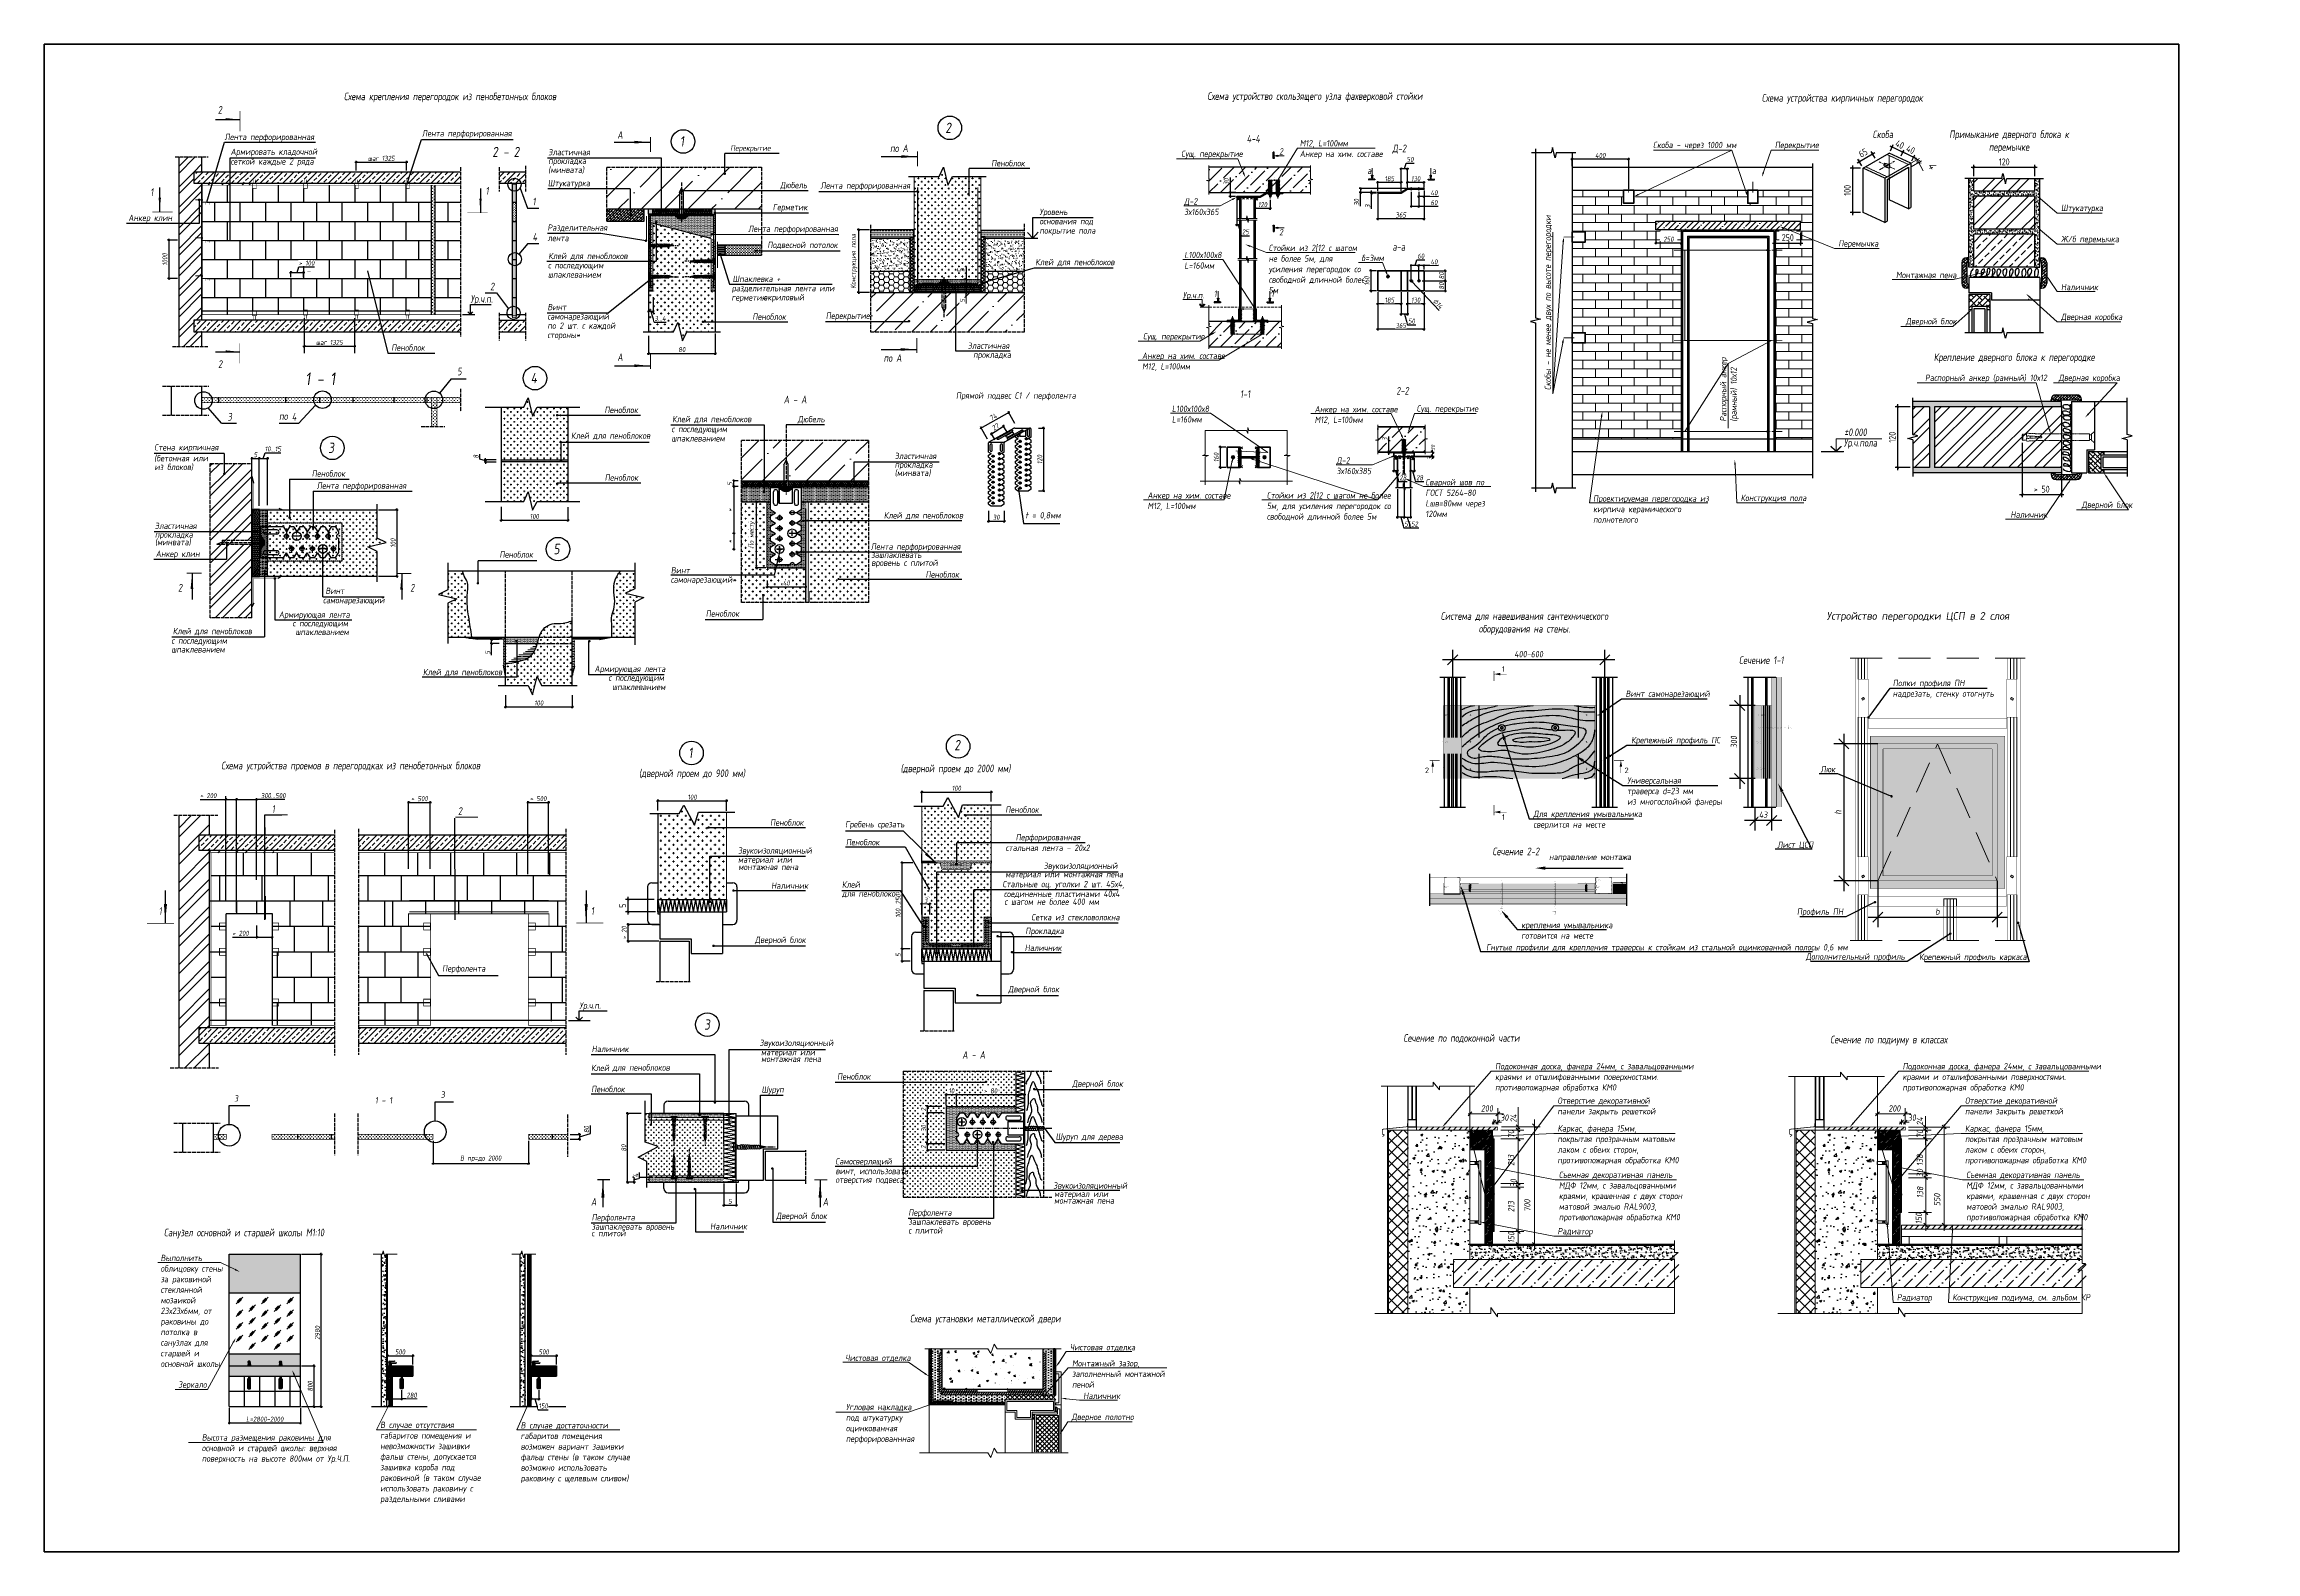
# Model space of a CAD drawing. Header units: millimetres. Extents: x 77165 to 11476408, y -193619 to 1121001.
# Drawn here: x 492939 to 580073, y 988305 to 1047705 of the extents above; entities that cross this region are included whole.
import ezdxf
from ezdxf import colors
from ezdxf.entities.mleader import LeaderData, LeaderLine
from ezdxf.enums import TextEntityAlignment as Align
from ezdxf.math import Vec2, Vec3

# ---------------------------------------------------------------- set-up
doc = ezdxf.new("R2010")
doc.units = ezdxf.units.MM
for name, pattern in [('ACAD_ISO02W100', [15, 12, -3]), ('ACAD_ISO03W100', [30, 12, -18]), ('CENTER', [50.8, 31.75, -6.35, 6.35, -6.35]), ('CENTER2', [28.575, 19.05, -3.175, 3.175, -3.175]), ('DASHED', [0.75, 0.5, -0.25]), ('HIDDEN', [9.525, 6.35, -3.175]), ('ОСЕВАЯ2', [28.575, 19.05, -3.175, 3.175, -3.175])]:
    doc.linetypes.add(name, pattern=pattern)
doc.layers.get('Defpoints').update_dxf_attribs({"color": 3})
for name, color, linetype, lineweight in [('0.09', 53, 'Continuous', 9), ('0.35', 3, 'Continuous', 35), ('Knauf_узлы', 7, 'Continuous', 15), ('АР Текст', 7, 'Continuous', 9), ('АР_Оси_Разм', 7, 'Continuous', 15), ('АР_размер', 250, 'Continuous', 5), ('АР_Текст', 250, 'Continuous', 5), ('АР_Тонкие', 250, 'Continuous', 5), ('РД-АР_подсветка колонн', 250, 'Continuous', 30), ('Тонкая линия', 250, 'Continuous', 18), ('Штриховка', 253, 'Continuous', 13)]:
    doc.layers.add(name, color=color, linetype=linetype, lineweight=lineweight)
doc.layers.add('PDF _Геометрия', color=7, linetype='Continuous')
doc.layers.add('PDF _Сплошная заливка', color=7, linetype='Continuous')
doc.styles.add('ISOCPEUR', font='isocpeur.ttf', dxfattribs={"width": 0.7, "height": 270})
doc.styles.add('ISOCPEUR$201H0IF', font='isocpeui.ttf', dxfattribs={"oblique": 15})
doc.styles.add('Knauf', font='ARIALN.TTF', dxfattribs={"height": 25})
doc.styles.add('ROMAND', font='ROMAND', dxfattribs={"width": 0.85})
doc.styles.add('Архитект', font='isocpeur.ttf', dxfattribs={"width": 0.8, "oblique": 8})
doc.styles.add('Архитектурный размер', font='isocpeur.ttf', dxfattribs={"width": 0.8, "oblique": 8})
doc.styles.add('ГОСТ М100', font='ARIALN.TTF')
doc.styles.add('стиль настя', font='isocpeui.ttf', dxfattribs={"width": 0.85})
doc.styles.add('стиль1', font='arial.ttf', dxfattribs={"width": 0.9, "height": 300})
doc.dimstyles.new('ISO-25', dxfattribs={"dimtxt": 100, "dimasz": 30, "dimexe": 50, "dimexo": 50, "dimgap": 5, "dimtad": 1, "dimdec": 0, "dimdsep": 46, "dimtxsty": 'ГОСТ М100', "dimblk": 'OBLIQUE', "dimcen": 30, "dimdle": 50, "dimadec": 0, "dimazin": 0, "dimtfac": 1, "dimtdec": 0, "dimtmove": 1, "dimatfit": 3, "dimldrblk": 'OBLIQUE', "dimfxl": 1, "dimarcsym": 0})
doc.dimstyles.new('R_100', dxfattribs={"dimtxt": 270, "dimasz": 120, "dimexe": 100, "dimexo": 100, "dimgap": 80, "dimtad": 1, "dimdec": 0, "dimrnd": 5, "dimzin": 0, "dimdsep": 46, "dimtxsty": 'ISOCPEUR', "dimblk": 'ARCHTICK', "dimcen": 100, "dimdle": 100, "dimclrd": 256, "dimclre": 256, "dimclrt": 256, "dimadec": 0, "dimazin": 0, "dimtfac": 2, "dimtdec": 0, "dimtofl": 0, "dimtmove": 1, "dimatfit": 3, "dimfxl": 1, "dimtvp": 3, "dimtolj": 1, "dimtzin": 0, "dimarcsym": 0})
doc.dimstyles.new('R_50', dxfattribs={"dimtxt": 200, "dimasz": 75, "dimexe": 50, "dimexo": 50, "dimgap": 50, "dimtad": 1, "dimdec": 0, "dimrnd": 5, "dimzin": 0, "dimdsep": 46, "dimtxsty": 'Архитектурный размер', "dimblk": 'OBLIQUE', "dimcen": 0, "dimdle": 50, "dimclrd": 256, "dimclre": 256, "dimclrt": 256, "dimadec": 0, "dimazin": 0, "dimtm": 1e-09, "dimtfac": 2, "dimtdec": 0, "dimtmove": 1, "dimatfit": 3, "dimfxl": 1, "dimtvp": 3, "dimtfill": 1, "dimtolj": 1, "dimtzin": 0, "dimarcsym": 0})
pattern_1 = [(315, (544141.108, 1004144.848), (22.45064, 22.45064), []), (90, (544141.11, 1004122.4), (-89.8026, 3e-14), [44.9013, -44.9013]), (90, (544146.72, 1004116.78), (-89.8026, 3e-14), [44.9013, -44.9013]), (90, (544152.33, 1004111.17), (-89.8026, 3e-14), [44.9013, -44.9013])]
pattern_2 = [(315, (665241.607, 883036.18), (22.4506403, 22.4506403), []), (90, (665241.61, 883013.73), (-89.8026, 2e-14), [44.9013, -44.9013]), (90, (665247.22, 883008.12), (-89.8026, 2e-14), [44.9013, -44.9013]), (90, (665252.83, 883002.505), (-89.8026, 2e-14), [44.9013, -44.9013])]
pattern_3 = [(315, (560195.568, 1004144.848), (22.45064, 22.45064), []), (90, (560195.57, 1004122.4), (-89.8026, 3e-14), [44.9013, -44.9013]), (90, (560201.18, 1004116.78), (-89.8026, 3e-14), [44.9013, -44.9013]), (90, (560206.79, 1004111.17), (-89.8026, 3e-14), [44.9013, -44.9013])]
pattern_4 = [(45, (607428.21, 1192680.87), (-56.1266, 56.1266), []), (135, (607428.21, 1192680.87), (-168.379802, 56.1266), [198.4375, -119.0625])]
pattern_5 = [(45, (605220.83, 1190275.79), (-56.1266, 56.1266), []), (135, (605220.83, 1190275.79), (-168.379802, 56.1266), [198.4375, -119.0625])]
pattern_6 = [(0, (688784.59, 1075067.737), (63.5, 63.5), [31.75, -95.25]), (90, (688800.46, 1075051.86), (-63.5, 63.5), [31.75, -95.25])]
pattern_7 = [(0, (482477.12, 1045791.2), (46.875, 46.875), [23.4375, -70.3125]), (90, (482488.84, 1045779.48), (-46.875, 46.875), [23.4375, -70.3125])]
pattern_8 = [(0, (-424320.08, 1250166.435), (23.8125, 47.625), [0, -47.625])]
pattern_9 = [(0, (380990.87, 1037252.43), (130.175, 130.175), [65.0875, -195.2625]), (90, (381023.41, 1037219.89), (-130.175, 130.175), [65.0875, -195.2625])]
pattern_10 = [(0, (495567.48, 983953.807), (25.625, 51.25), [0, -51.25])]
pattern_11 = [(0, (495567.48, 983953.8), (143.5, 143.5), [71.75, -215.25]), (90, (495603.36, 983917.93), (-143.5, 143.5), [71.75, -215.25])]
pattern_12 = [(0, (491668.42, 984288.42), (143.5, 143.5), [71.75, -215.25]), (90, (491704.29, 984252.54), (-143.5, 143.5), [71.75, -215.25])]
pattern_13 = [(0, (491668.42, 984288.417), (25.625, 51.25), [0, -51.25])]
pattern_14 = [(0, (397403.935, 1041413.87), (32.54375, 65.0875), [0, -65.0875])]
pattern_15 = [(0, (-423973.566, 1255308.77), (23.8125, 47.625), [0, -47.625])]
pattern_16 = [(0, (760390.745, 1014693.7), (63.5, 63.5), [31.75, -95.25]), (90, (760406.62, 1014677.824), (-63.5, 63.5), [31.75, -95.25])]
pattern_17 = [(45, (760390.75, 1013605.06), (-224.5064, 224.5064), []), (45, (760615.25, 1013605.06), (-224.5064, 224.5064), [158.75, -79.375])]
pattern_18 = [(0, (-426903.28, 1255308.77), (23.8125, 47.625), [0, -47.625])]

msp = doc.modelspace()

# ---------------------------------------------------------------- texts
at = {"color": 241, "ltscale": 100, "true_color": 0xf7abae, "style": 'Архитект', "oblique": 8, "width": 0.8}
for s, height, p in [('Д-2', 300, (546058.46867, 1043449.71651)), ('Гребень срезать', 250, (524497.26547, 1016846.00034))]:
    msp.add_text(s, height=height, dxfattribs=at).set_placement(p)
at = {"color": 7, "true_color": 0x000007, "style": 'ISOCPEUR$201H0IF'}
for s, height, p in [('30', 142.905432, (547727.38368, 1031690.5399)), ('3', 167.04299, (547607.53532, 1031304.02353))]:
    msp.add_text(s, height=height, rotation=90, dxfattribs=at).set_placement(p)
at = {"layer": 'АР Текст', "char_height": 300, "attachment_point": 5, "style": 'Архитектурный размер'}
for s, insert, width in [('Схема устройство скользящего узла фахверковой стойки', (543005.17069, 1045621.66132), 39500), ('Схема устройства кирпичных перегородок ', (563783.27541, 1045551.5433), 39500), ('Скоба', (565382.47868, 1044154.37564), 5088.5536937), ('Примыкание дверного блока к перемычке', (570354.73021, 1043866.12385), 5088.5536937), ('Крепление дверного блока к перегородке', (570557.28554, 1035334.13827), 10394.0248674), ('Санузел основной и старшей школы М1:10', (500812.31744, 1000844.21499), 39500), ('\\A1;Схема установки металлической двери ', (530018.79447, 997452.37673), 39500)]:
    msp.add_mtext(s, dxfattribs=dict(at, insert=insert, width=width))
at = {"layer": 'АР Текст', "style": 'Архитектурный размер'}
for s, insert, char_height, attachment_point in [('Сечение по подоконной части ', (546493.51789, 1008351.15184), 300, 7), ('Сечение по подиуму в классах', (563312.00214, 1008256.1426), 300, 7), ('200', (549546.20444, 1005774.26659), 250, 4), ('30', (550310.38857, 1005411.60558), 250, 4), ('200', (565600.66463, 1005774.36274), 250, 4), ('30', (566365.89324, 1005411.60558), 250, 4)]:
    msp.add_mtext(s, dxfattribs=dict(at, insert=insert, char_height=char_height, attachment_point=attachment_point))
at = {"layer": 'АР Текст', "char_height": 250, "attachment_point": 4, "rotation": 90, "style": 'Архитектурный размер'}
for s, insert in [('70', (550730.87387, 1004602.65989)), ('{\\H1.0000x;24}', (550832.50021, 1005219.33979)), ('24', (566839.66427, 1005104.10697)), ('70', (566839.66427, 1004613.10497)), ('213', (550730.87387, 1003512.57964)), ('138', (566839.66427, 1003512.64979)), ('30', (550833.72036, 1002669.95033)), ('30', (566839.8201, 1003070.25853)), ('213', (550737.22574, 1001684.84468)), ('700', (551373.28281, 1001712.24168)), ('138', (566846.01411, 1002243.68822)), ('550', (567518.64997, 1001928.84453)), ('150', (566794.87677, 1001220.2737)), ('150', (550737.22574, 1000473.05826))]:
    msp.add_mtext(s, dxfattribs=dict(at, insert=insert))
at = {"layer": 'АР_размер', "style": 'стиль настя'}
msp.add_text('4', height=300, rotation=301.02966606, dxfattribs=at).set_placement((567134.09263, 1042941.02743))
at = {"layer": 'АР_Текст', "style": 'Архитект', "oblique": 8, "width": 0.8}
for s, height, p in [('Схема крепления перегородок из пенобетонных блоков', 300, (504746.96073, 1045499.58072)), ('2', 300, (499781.57078, 1044969.67303)), ('Лента перфорированная', 250, (500041.70443, 1043928.77456)), ('Лента перфорированная', 250, (507821.33117, 1044069.776)), ('A', 300, (515518.66214, 1043981.70798)), ('1', 410, (517986.44994, 1043672.24775)), ('2', 410, (528444.37154, 1044204.76392)), ('Армировать кладочной', 250, (500283.7869, 1043345.48433)), ('сеткой каждые 2 ряда', 250, (500283.7869, 1042963.62479)), ('2 - 2', 400, (510594.69055, 1043260.70826)), ('Эластичная', 250, (512799.46021, 1043329.32989)), ('прокладка', 250, (512801.23382, 1042987.66323)), ('Перекрытие', 220, (519976.13867, 1043506.18322)), ('по A', 300, (526265.04967, 1043455.76006)), ('Пеноблок', 250, (530254.20139, 1042895.78659)), ('Штукатурка', 250, (512782.6688, 1042109.56924)), ('(минвата)', 250, (512801.23382, 1042630.68882)), ('Дюбель', 250, (521936.22465, 1042031.13063)), ('Лента перфорированная', 250, (523524.13936, 1042014.22768)), ('1', 300, (497121.5807, 1041727.09879)), ('1', 300, (510331.86039, 1041778.5839)), ('1', 300, (512179.68511, 1041353.19124)), ('Герметик', 250, (521641.68927, 1041162.98103)), ('Анкер клин', 250, (496252.98706, 1040741.31837)), ('Разделительная', 250, (512767.98036, 1040352.74986)), ('Лента перфорированная', 250, (520675.18744, 1040310.46936)), ('Уровень', 250, (532152.84142, 1040974.33246)), ('основания под', 250, (532153.23173, 1040607.66579)), ('покрытие пола', 250, (532156.87989, 1040240.99913)), ('4', 300, (512182.13299, 1039960.64618)), ('лента', 250, (512771.4699, 1039944.91366)), ('Подвесной потолок', 250, (521434.05307, 1039672.94854)), ('с последующим', 250, (512786.14157, 1038871.40648)), ('шпаклеванием', 250, (512786.14157, 1038504.73982)), ('Клей для пеноблоков', 250, (512801.01801, 1039236.3918)), ('Клей для пеноблоков', 250, (531987.67272, 1038996.66827)), ('Ур.ч.п.', 300, (509734.31113, 1037520.10758)), ('2', 300, (510508.84238, 1038007.70637)), ('разделительная лента или', 250, (520027.6932, 1037969.29612)), ('герметик', 250, (520021.6658, 1037602.62945)), ('Шпаклевка +', 250, (520060.7758, 1038335.96279)), ('акриловый', 250, (521272.70518, 1037609.28969)), ('самонарезающий', 250, (512763.665, 1036857.27537)), ('Винт', 250, (512769.37517, 1037223.94204)), ('Пеноблок', 250, (520842.48857, 1036844.24192)), ('Перекрытие', 250, (523733.64126, 1036883.15736)), ('стороны*', 250, (512763.665, 1036123.94204)), ('по 2 шт. с каждой', 250, (512767.47178, 1036490.60871)), ('2', 300, (499792.05485, 1034950.83187)), ('Пеноблок', 250, (506616.67166, 1035624.09828)), ('A', 300, (515518.66214, 1035223.53085)), ('по A', 300, (526013.10557, 1035190.85916)), ('Эластичная', 250, (529323.91501, 1035701.0654)), ('прокладка', 250, (529538.78655, 1035346.22371)), ('1 - 1', 500, (503225.29524, 1034271.28235)), ('5', 300, (509212.43304, 1034661.81153)), ('4', 410, (512108.52405, 1034347.24869)), ('Пеноблок', 250, (515013.94935, 1033173.52985)), ('A - A', 300, (522077.44199, 1033553.83353)), ('Прямой подвес С1 / перфолента', 250, (528863.06665, 1033740.18635)), ('3', 300, (500165.02508, 1032874.42097)), ('по ', 300, (502192.64085, 1032902.13189)), ('4', 300, (502695.31878, 1032873.85914)), ('с последующим', 250, (517655.11502, 1032418.1133)), ('Клей для пеноблоков', 250, (517679.1636, 1032810.08677)), ('Дюбель', 250, (522627.18901, 1032807.57691)), ('Стена кирпичная', 250, (497279.81077, 1031696.92745)), ('3', 410, (504128.44166, 1031599.19074)), ('Клей для пеноблоков', 250, (513695.01933, 1032157.72547)), ('шпаклеванием', 250, (517655.11502, 1032051.44664)), ('из блоков)', 250, (497283.9492, 1030922.79298)), ('(бетонная или', 250, (497278.33276, 1031269.63268)), ('Пеноблок', 250, (503479.95898, 1030666.22426)), ('Эластичная', 250, (526448.0726, 1031358.26576)), ('прокладка', 250, (526449.84621, 1031016.5991)), ('(минвата)', 250, (526450.63747, 1030691.84125)), ('Лента перфорированная', 250, (503673.51142, 1030191.92824)), ('Пеноблок', 250, (515022.63259, 1030506.88241)), ('Клей для пеноблоков', 250, (526019.82366, 1029017.32323)), ('t = 0,8мм', 250, (531595.59954, 1029020.45117)), ('Эластичная', 250, (497300.83258, 1028605.46507)), ('прокладка', 250, (497302.60619, 1028263.7984)), ('(минвата)', 250, (497303.43778, 1027963.4988)), ('Анкер клин', 250, (497335.61954, 1027503.13393)), ('Пеноблок', 250, (510878.28847, 1027477.15608)), ('5', 410, (513006.95393, 1027610.42548)), ('Лента перфорированная', 250, (525505.71269, 1027789.41401)), ('зашпаклевать', 250, (525524.28683, 1027463.04796)), ('вровень с плитой', 250, (525528.44076, 1027149.16892)), ('самонарезающий*', 250, (517626.26928, 1026485.94475)), ('Винт', 250, (517631.97945, 1026852.61142)), ('Пеноблок', 250, (527663.71507, 1026690.41254)), ('самонарезающий', 250, (503922.31963, 1025676.7802)), ('Винт', 250, (504021.76364, 1026043.44686)), ('Клей для пеноблоков', 250, (498004.24105, 1024456.08803)), ('Армирующая лента', 250, (502183.2624, 1025107.28062)), ('с последующим', 250, (502725.00295, 1024765.61396)), ('Пеноблок', 250, (519005.19657, 1025149.96656)), ('с последующим', 250, (497953.44944, 1024078.24531)), ('шпаклеванием', 250, (497953.44944, 1023736.57865)), ('шпаклеванием', 250, (502841.60537, 1024423.94729)), ('Клей для пеноблоков', 250, (507861.19671, 1022842.75017)), ('Армирующая лента', 250, (514619.51435, 1022970.96626)), ('с последующим', 250, (515172.32051, 1022620.66495)), ('шпаклеванием', 250, (515317.47972, 1022253.99828)), ('1', 410, (518318.8061, 1019575.98251)), ('2', 410, (528799.50374, 1019882.58584)), ('Схема устройства проемов в перегородках из пенобетонных блоков', 300, (499917.64281, 1019134.11518)), ('(дверной проем до 900 мм)', 300, (516377.64725, 1018830.46655)), ('1', 300, (501907.00185, 1017423.64227)), ('2', 300, (509242.43483, 1017339.70674)), ('Пеноблок', 250, (521541.33218, 1016915.63923)), ('Пеноблок', 250, (530807.80148, 1017419.46158)), ('Звукоизоляционный', 250, (520272.72114, 1015812.3723)), ('Пеноблок', 250, (524528.659, 1016140.16247)), ('стальная лента - 20х2', 250, (530820.95447, 1015917.01708)), ('Перфорированная', 250, (531215.33019, 1016336.05027)), ('материал или', 250, (520275.78639, 1015456.51981)), ('монтажная пена', 250, (520289.00909, 1015163.76776)), ('Звукоизоляционный', 250, (532317.41087, 1015210.70629)), ('Наличник', 250, (521581.44862, 1014426.39229)), ('для пеноблоков', 250, (524368.17869, 1014118.67127)), ('Клей', 250, (524368.17869, 1014471.78613)), ('Стальные оц. уголки 2 шт. 45х4,', 250, (530696.95727, 1014488.73428)), ('соединенные пластинами 40х4', 250, (530750.34711, 1014103.28455)), ('материал или монтажная пена', 250, (530808.94995, 1014879.51495)), ('1', 300, (497452.434, 1013402.60447)), ('1', 300, (514482.29331, 1013402.60447)), ('с шагом не более 400 мм', 250, (530771.77686, 1013793.39102)), ('Сетка из стекловолокна', 250, (531834.04364, 1013183.46079)), ('Дверной блок', 250, (520940.9597, 1012293.4955)), ('Прокладка', 250, (531596.51659, 1012642.09028)), ('Наличник', 250, (531569.98192, 1011975.5254)), ('Перфолента', 250, (508620.09668, 1011166.44467)), ('Ур.ч.п.', 250, (514025.23585, 1009706.47805)), ('Дверной блок', 250, (530922.14243, 1010350.97089)), ('3', 410, (518940.5731, 1008875.91286)), ('Наличник', 250, (514509.41631, 1007991.95219)), ('Звукоизоляционный', 250, (521123.68497, 1008233.44137)), ('Клей', 250, (514485.2145, 1007246.02381)), ('для пеноблоков', 250, (515324.56501, 1007262.62204)), ('материал или', 250, (521181.13004, 1007865.1271)), ('монтажная пена', 250, (521184.97371, 1007599.96856)), ('A - A', 300, (529110.902, 1007734.69414)), ('3', 250, (508563.84953, 1006195.27178)), ('Пеноблок', 250, (514493.43498, 1006412.70699)), ('Шуруп ', 250, (521202.8244, 1006396.58875)), ('Пеноблок', 250, (524181.08828, 1006907.06537)), ('Дверной блок', 250, (533441.44767, 1006626.11936)), ('3', 250, (500424.10188, 1006047.24426)), ('1 - 1', 250, (505968.72949, 1005967.41302)), ('Шуруп для дерева', 250, (532788.92903, 1004538.38944)), ('Самосверлящий', 250, (524114.31934, 1003565.19985)), ('отверстия подвеса', 250, (524115.05834, 1002839.5788)), ('винт, использовать', 250, (524118.16216, 1003181.24547)), ('A', 300, (514483.56098, 1001947.37108)), ('A', 300, (523613.10446, 1001944.71962)), ('Звукоизоляционный', 250, (532696.08515, 1002609.62801)), ('монтажная пена', 250, (532728.47443, 1002020.35069)), ('материал или', 250, (532731.69516, 1002285.50923)), ('зашпаклевать вровень', 250, (514510.11493, 1000994.53154)), ('Перфолента', 250, (514508.19352, 1001357.91247)), ('Наличник', 250, (519175.96305, 1001003.02534)), ('Дверной блок', 250, (521776.1681, 1001415.62454)), ('зашпаклевать вровень', 250, (526990.77217, 1001185.05456)), ('Перфолента', 250, (526988.85075, 1001549.78233)), ('с плитой', 250, (514503.31608, 1000733.36511)), ('с плитой', 250, (526983.97332, 1000843.38789))]:
    msp.add_text(s, height=height, dxfattribs=at).set_placement(p)
at = {"layer": 'АР_Текст', "lineweight": 9, "ltscale": 10, "style": 'Архитект', "oblique": 8, "width": 0.8}
for s, height, p in [('2', 250, (541597.0475, 1043355.33425)), ('а', 250, (545066.70908, 1042593.91151)), ('а', 250, (547616.52181, 1042593.91151)), ('2', 250, (541597.0475, 1040173.00173)), ('а-а', 300, (546058.46938, 1039572.53401)), ('Ур.ч.п.', 250, (537798.33043, 1037692.03856)), ('1', 250, (539023.26425, 1037754.9604)), ('1', 250, (541276.44777, 1037754.9604)), ('1-1', 300, (540053.97661, 1033769.94067)), ('2-2', 300, (546211.27951, 1033898.77971))]:
    msp.add_text(s, height=height, dxfattribs=at).set_placement(p)
at = {"layer": 'АР_Текст', "color": 142, "style": 'Архитектурный размер', "oblique": 8, "width": 0.8}
for s, p in [('%%P0.000', (563857.5664, 1032264.89411)), ('Ур.ч.пола', (563842.4483, 1031851.85231))]:
    msp.add_text(s, height=300, dxfattribs=at).set_placement(p)
at = {"layer": 'АР_Текст', "lineweight": 9, "ltscale": 10, "insert": (540317.00357, 1043981.02145), "char_height": 300, "attachment_point": 4, "style": 'Архитектурный размер'}
msp.add_mtext('4-4', dxfattribs=at)
at = {"layer": 'АР_Текст', "char_height": 300, "style": 'Архитект'}
for s, insert, width, attachment_point in [('2', (498213.16795, 1026439.693), 405.8344, 1), ('2', (507361.65189, 1026439.693), 405.8344, 1), ('(дверной проем до 2000 мм)', (528846.00595, 1019129.25082), 10441.6914, 5)]:
    msp.add_mtext(s, dxfattribs=dict(at, insert=insert, width=width, attachment_point=attachment_point))

# ---------------------------------------------------------------- blocks, each defined once
blk = doc.blocks.new('_Oblique')
at = {"color": 0, "linetype": 'ByBlock', "lineweight": -2}
blk.add_line((-0.5, -0.5), (0.5, 0.5), dxfattribs=at)
blk = doc.blocks.new('*D1286')
at = {"lineweight": -2, "ltscale": 100, "transparency": 16777216}
for p, q in [((506411, 996029), (507511, 996029)), ((506461, 995679), (506461, 996079)), ((507461, 995679), (507461, 996079))]:
    blk.add_line(p, q, dxfattribs=at)
at = {"lineweight": -2, "ltscale": 100, "transparency": 16777216, "xscale": 75, "yscale": 75, "zscale": 75, "rotation": 180}
blk.add_blockref('_Oblique', (506461, 996029), dxfattribs=at)
at = {"lineweight": -2, "ltscale": 100, "transparency": 16777216, "xscale": 75, "yscale": 75, "zscale": 75}
blk.add_blockref('_Oblique', (507461, 996029), dxfattribs=at)
at = {"ltscale": 100, "transparency": 16777216, "insert": (506961, 996179), "char_height": 200, "attachment_point": 5, "style": 'Архитектурный размер', "bg_fill": 3, "box_fill_scale": 1.1, "bg_fill_color": 256, "bg_fill_true_color": 13158600, "bg_fill_transparency": 0}
blk.add_mtext('\\A1;500', dxfattribs=at)
at = {"layer": 'Defpoints', "color": 0, "ltscale": 100, "transparency": 16777216}
for p in [(507461, 996029), (506461, 995629), (507461, 995629)]:
    blk.add_point(p, dxfattribs=at)
blk = doc.blocks.new('*D1287')
at = {"lineweight": -2, "ltscale": 100, "transparency": 16777216}
for p, q in [((512072, 996029), (513172, 996029)), ((512122, 995679), (512122, 996079)), ((513122, 995679), (513122, 996079))]:
    blk.add_line(p, q, dxfattribs=at)
at = {"lineweight": -2, "ltscale": 100, "transparency": 16777216, "xscale": 75, "yscale": 75, "zscale": 75, "rotation": 180}
blk.add_blockref('_Oblique', (512122, 996029), dxfattribs=at)
at = {"lineweight": -2, "ltscale": 100, "transparency": 16777216, "xscale": 75, "yscale": 75, "zscale": 75}
blk.add_blockref('_Oblique', (513122, 996029), dxfattribs=at)
at = {"ltscale": 100, "transparency": 16777216, "insert": (512622, 996179), "char_height": 200, "attachment_point": 5, "style": 'Архитектурный размер', "bg_fill": 3, "box_fill_scale": 1.1, "bg_fill_color": 256, "bg_fill_true_color": 13158600, "bg_fill_transparency": 0}
blk.add_mtext('\\A1;500', dxfattribs=at)
at = {"layer": 'Defpoints', "color": 0, "ltscale": 100, "transparency": 16777216}
for p in [(513122, 996029), (512122, 995629), (513122, 995629)]:
    blk.add_point(p, dxfattribs=at)
blk = doc.blocks.new('*D1288')
at = {"lineweight": -2, "ltscale": 100, "transparency": 16777216}
for p, q in [((512122, 995179), (512122, 994275)), ((512072, 994325), (512472, 994325)), ((512272, 994325), (512400, 993900)), ((512422, 994679), (512422, 994275)), ((512400, 993900), (512800, 993900))]:
    blk.add_line(p, q, dxfattribs=at)
at = {"layer": 'Defpoints', "color": 0, "ltscale": 100, "transparency": 16777216}
for p in [(512122, 995229), (512422, 994729)]:
    blk.add_point(p, dxfattribs=at)
at = {"ltscale": 100, "transparency": 16777216, "insert": (512600, 994050), "char_height": 200, "attachment_point": 5, "style": 'Архитектурный размер', "bg_fill": 3, "box_fill_scale": 1.1, "bg_fill_color": 256, "bg_fill_true_color": 13158600, "bg_fill_transparency": 0}
blk.add_mtext('\\A1;150', dxfattribs=at)
at = {"layer": 'Defpoints', "color": 0, "ltscale": 100, "transparency": 16777216}
blk.add_point((512422, 994325), dxfattribs=at)
at = {"lineweight": -2, "ltscale": 100, "transparency": 16777216, "xscale": 75, "yscale": 75, "zscale": 75, "rotation": 180}
blk.add_blockref('_Oblique', (512122, 994325), dxfattribs=at)
at = {"lineweight": -2, "ltscale": 100, "transparency": 16777216, "xscale": 75, "yscale": 75, "zscale": 75}
blk.add_blockref('_Oblique', (512422, 994325), dxfattribs=at)
blk = doc.blocks.new('*D1289')
at = {"lineweight": -2, "ltscale": 100, "transparency": 16777216}
for p, q in [((506461, 995179), (506461, 994275)), ((506411, 994325), (507071, 994325)), ((507021, 994679), (507021, 994275)), ((507636, 994325), (507021, 994325))]:
    blk.add_line(p, q, dxfattribs=at)
at = {"layer": 'Defpoints', "color": 0, "ltscale": 100, "transparency": 16777216}
blk.add_point((506461, 995229), dxfattribs=at)
at = {"lineweight": -2, "ltscale": 100, "transparency": 16777216, "xscale": 75, "yscale": 75, "zscale": 75, "rotation": 180}
blk.add_blockref('_Oblique', (506461, 994325), dxfattribs=at)
at = {"ltscale": 100, "transparency": 16777216, "insert": (507420, 994475), "char_height": 200, "attachment_point": 5, "style": 'Архитектурный размер', "bg_fill": 3, "box_fill_scale": 1.1, "bg_fill_color": 256, "bg_fill_true_color": 13158600, "bg_fill_transparency": 0}
blk.add_mtext('\\A1;280', dxfattribs=at)
at = {"layer": 'Defpoints', "color": 0, "ltscale": 100, "transparency": 16777216}
for p in [(507021, 994729), (507021, 994325)]:
    blk.add_point(p, dxfattribs=at)
at = {"lineweight": -2, "ltscale": 100, "transparency": 16777216, "xscale": 75, "yscale": 75, "zscale": 75}
blk.add_blockref('_Oblique', (507021, 994325), dxfattribs=at)
blk = doc.blocks.new('*D1268')
at = {"lineweight": -2, "ltscale": 100, "transparency": 16777216}
for p, q in [((540647, 1041588), (540647, 1041186)), ((541243, 1041576), (541243, 1041186)), ((541293, 1041236), (540597, 1041236))]:
    blk.add_line(p, q, dxfattribs=at)
at = {"lineweight": -2, "ltscale": 100, "transparency": 16777216, "xscale": 75, "yscale": 75, "zscale": 75, "rotation": 180}
blk.add_blockref('_Oblique', (540647, 1041236), dxfattribs=at)
at = {"lineweight": -2, "ltscale": 100, "transparency": 16777216, "xscale": 75, "yscale": 75, "zscale": 75}
blk.add_blockref('_Oblique', (541243, 1041236), dxfattribs=at)
at = {"ltscale": 100, "transparency": 16777216, "insert": (540945, 1041386), "char_height": 200, "attachment_point": 5, "style": 'Архитектурный размер', "bg_fill": 3, "box_fill_scale": 1.1, "bg_fill_color": 256, "bg_fill_true_color": 13158600, "bg_fill_transparency": 0}
blk.add_mtext('\\A1;120', dxfattribs=at)
at = {"layer": 'Defpoints', "color": 0, "ltscale": 100, "transparency": 16777216}
for p in [(540647, 1041638), (541243, 1041626), (540647, 1041236)]:
    blk.add_point(p, dxfattribs=at)
blk = doc.blocks.new('*D1269')
at = {"lineweight": -2, "ltscale": 100, "transparency": 16777216}
for p, q in [((539922, 1041627), (539922, 1040537)), ((540045, 1041627), (540045, 1040537)), ((540095, 1040587), (539872, 1040587)), ((539984, 1040587), (540111, 1040162)), ((540111, 1040162), (540431, 1040162))]:
    blk.add_line(p, q, dxfattribs=at)
at = {"layer": 'Defpoints', "color": 0, "ltscale": 100, "transparency": 16777216}
for p in [(539922, 1041677), (540045, 1041677)]:
    blk.add_point(p, dxfattribs=at)
at = {"ltscale": 100, "transparency": 16777216, "insert": (540271, 1040312), "char_height": 200, "attachment_point": 5, "style": 'Архитектурный размер', "bg_fill": 3, "box_fill_scale": 1.1, "bg_fill_color": 256, "bg_fill_true_color": 13158600, "bg_fill_transparency": 0}
blk.add_mtext('\\A1;25', dxfattribs=at)
at = {"layer": 'Defpoints', "color": 0, "ltscale": 100, "transparency": 16777216}
blk.add_point((539922, 1040587), dxfattribs=at)
at = {"lineweight": -2, "ltscale": 100, "transparency": 16777216, "xscale": 75, "yscale": 75, "zscale": 75, "rotation": 180}
blk.add_blockref('_Oblique', (539922, 1040587), dxfattribs=at)
at = {"lineweight": -2, "ltscale": 100, "transparency": 16777216, "xscale": 75, "yscale": 75, "zscale": 75}
blk.add_blockref('_Oblique', (540045, 1040587), dxfattribs=at)
blk = doc.blocks.new('*D1270')
at = {"lineweight": -2, "ltscale": 100, "transparency": 16777216}
for p, q in [((539659, 1042454), (539659, 1041857)), ((539884, 1041857), (539609, 1041857)), ((539872, 1041704), (539609, 1041704)), ((539659, 1041907), (539659, 1041654))]:
    blk.add_line(p, q, dxfattribs=at)
at = {"layer": 'Defpoints', "color": 0, "ltscale": 100, "transparency": 16777216}
for p in [(539659, 1041704), (539922, 1041704)]:
    blk.add_point(p, dxfattribs=at)
at = {"ltscale": 100, "transparency": 16777216, "insert": (539509, 1042294), "char_height": 200, "attachment_point": 5, "rotation": 90, "style": 'Архитектурный размер', "bg_fill": 3, "box_fill_scale": 1.1, "bg_fill_color": 256, "bg_fill_true_color": 13158600, "bg_fill_transparency": 0}
blk.add_mtext('\\A1;30', dxfattribs=at)
at = {"layer": 'Defpoints', "color": 0, "ltscale": 100, "transparency": 16777216}
blk.add_point((539934, 1041857), dxfattribs=at)
at = {"lineweight": -2, "ltscale": 100, "transparency": 16777216, "xscale": 75, "yscale": 75, "zscale": 75}
for p, rotation in [((539659, 1041857), 90), ((539659, 1041704), 270)]:
    blk.add_blockref('_Oblique', p, dxfattribs=dict(at, rotation=rotation))
blk = doc.blocks.new('*D1271')
at = {"lineweight": -2, "ltscale": 100, "transparency": 16777216}
for p, q in [((547151, 1041317), (546752, 1041317)), ((546802, 1041891), (546802, 1041267)), ((547101, 1041891), (547101, 1041267)), ((547860, 1041317), (547101, 1041317))]:
    blk.add_line(p, q, dxfattribs=at)
at = {"layer": 'Defpoints', "color": 0, "ltscale": 100, "transparency": 16777216}
for p in [(546802, 1041941), (546802, 1041317), (547101, 1041941)]:
    blk.add_point(p, dxfattribs=at)
at = {"lineweight": -2, "ltscale": 100, "transparency": 16777216, "xscale": 75, "yscale": 75, "zscale": 75, "rotation": 180}
blk.add_blockref('_Oblique', (546802, 1041317), dxfattribs=at)
at = {"ltscale": 100, "transparency": 16777216, "insert": (547699, 1041467), "char_height": 200, "attachment_point": 5, "style": 'Архитектурный размер', "bg_fill": 3, "box_fill_scale": 1.1, "bg_fill_color": 256, "bg_fill_true_color": 13158600, "bg_fill_transparency": 0}
blk.add_mtext('\\A1;60', dxfattribs=at)
at = {"lineweight": -2, "ltscale": 100, "transparency": 16777216, "xscale": 75, "yscale": 75, "zscale": 75}
blk.add_blockref('_Oblique', (547101, 1041317), dxfattribs=at)
blk = doc.blocks.new('*D1272')
at = {"lineweight": -2, "ltscale": 100, "transparency": 16777216}
for p, q in [((547352, 1041700), (547051, 1041700)), ((547101, 1041891), (547101, 1041650)), ((547302, 1041936), (547302, 1041650)), ((547868, 1041700), (547302, 1041700))]:
    blk.add_line(p, q, dxfattribs=at)
at = {"layer": 'Defpoints', "color": 0, "ltscale": 100, "transparency": 16777216}
for p in [(547101, 1041941), (547101, 1041700)]:
    blk.add_point(p, dxfattribs=at)
at = {"ltscale": 100, "transparency": 16777216, "insert": (547699, 1041850), "char_height": 200, "attachment_point": 5, "style": 'Архитектурный размер', "bg_fill": 3, "box_fill_scale": 1.1, "bg_fill_color": 256, "bg_fill_true_color": 13158600, "bg_fill_transparency": 0}
blk.add_mtext('\\A1;40', dxfattribs=at)
at = {"layer": 'Defpoints', "color": 0, "ltscale": 100, "transparency": 16777216}
blk.add_point((547302, 1041986), dxfattribs=at)
at = {"lineweight": -2, "ltscale": 100, "transparency": 16777216, "xscale": 75, "yscale": 75, "zscale": 75, "rotation": 180}
blk.add_blockref('_Oblique', (547101, 1041700), dxfattribs=at)
at = {"lineweight": -2, "ltscale": 100, "transparency": 16777216, "xscale": 75, "yscale": 75, "zscale": 75}
blk.add_blockref('_Oblique', (547302, 1041700), dxfattribs=at)
blk = doc.blocks.new('*D1273')
at = {"lineweight": -2, "ltscale": 100, "transparency": 16777216}
for p, q in [((545477, 1041792), (545477, 1040777)), ((547302, 1041936), (547302, 1040777)), ((547352, 1040827), (545427, 1040827))]:
    blk.add_line(p, q, dxfattribs=at)
at = {"layer": 'Defpoints', "color": 0, "ltscale": 100, "transparency": 16777216}
for p in [(545477, 1041842), (547302, 1041986), (545477, 1040827)]:
    blk.add_point(p, dxfattribs=at)
at = {"lineweight": -2, "ltscale": 100, "transparency": 16777216, "xscale": 75, "yscale": 75, "zscale": 75, "rotation": 180}
blk.add_blockref('_Oblique', (545477, 1040827), dxfattribs=at)
at = {"lineweight": -2, "ltscale": 100, "transparency": 16777216, "xscale": 75, "yscale": 75, "zscale": 75}
blk.add_blockref('_Oblique', (547302, 1040827), dxfattribs=at)
at = {"ltscale": 100, "transparency": 16777216, "insert": (546390, 1040977), "char_height": 200, "attachment_point": 5, "style": 'Архитектурный размер', "bg_fill": 3, "box_fill_scale": 1.1, "bg_fill_color": 256, "bg_fill_true_color": 13158600, "bg_fill_transparency": 0}
blk.add_mtext('\\A1;365', dxfattribs=at)
blk = doc.blocks.new('*D1274')
at = {"lineweight": -2, "ltscale": 100, "transparency": 16777216}
for p, q in [((546602, 1042016), (544745, 1042016)), ((545427, 1041866), (544745, 1041866)), ((544795, 1042066), (544795, 1041816)), ((544795, 1041318), (544795, 1041866))]:
    blk.add_line(p, q, dxfattribs=at)
at = {"layer": 'Defpoints', "color": 0, "ltscale": 100, "transparency": 16777216}
for p in [(545477, 1041866), (546652, 1042016)]:
    blk.add_point(p, dxfattribs=at)
at = {"ltscale": 100, "transparency": 16777216, "insert": (544645, 1041478), "char_height": 200, "attachment_point": 5, "rotation": 90, "style": 'Архитектурный размер', "bg_fill": 3, "box_fill_scale": 1.1, "bg_fill_color": 256, "bg_fill_true_color": 13158600, "bg_fill_transparency": 0}
blk.add_mtext('\\A1;30', dxfattribs=at)
at = {"layer": 'Defpoints', "color": 0, "ltscale": 100, "transparency": 16777216}
blk.add_point((544795, 1041866), dxfattribs=at)
at = {"lineweight": -2, "ltscale": 100, "transparency": 16777216, "xscale": 75, "yscale": 75, "zscale": 75}
for p, rotation in [((544795, 1042016), 90), ((544795, 1041866), 270)]:
    blk.add_blockref('_Oblique', p, dxfattribs=dict(at, rotation=rotation))
blk = doc.blocks.new('*D1275')
at = {"lineweight": -2, "ltscale": 100, "transparency": 16777216}
for p, q in [((545427, 1041866), (545182, 1041866)), ((545427, 1041842), (545182, 1041842)), ((545232, 1041866), (545232, 1041941)), ((545232, 1041842), (545232, 1041767)), ((545232, 1041220), (545232, 1041842))]:
    blk.add_line(p, q, dxfattribs=at)
at = {"ltscale": 100, "transparency": 16777216, "insert": (545082, 1041324), "char_height": 200, "attachment_point": 5, "rotation": 90, "style": 'Архитектурный размер', "bg_fill": 3, "box_fill_scale": 1.1, "bg_fill_color": 256, "bg_fill_true_color": 13158600, "bg_fill_transparency": 0}
blk.add_mtext('\\A1;3', dxfattribs=at)
at = {"lineweight": -2, "ltscale": 100, "transparency": 16777216}
blk.add_line((545232, 1041842), (545232, 1041866), dxfattribs=at)
blk.add_line((545232, 1041842), (545232, 1041866), dxfattribs=at)
at = {"layer": 'Defpoints', "color": 0, "ltscale": 100, "transparency": 16777216}
for p in [(545232, 1041866), (545477, 1041866), (545477, 1041842)]:
    blk.add_point(p, dxfattribs=at)
at = {"lineweight": -2, "ltscale": 100, "transparency": 16777216, "xscale": 75, "yscale": 75, "zscale": 75}
for p, rotation in [((545232, 1041866), 270), ((545232, 1041842), 90)]:
    blk.add_blockref('_Oblique', p, dxfattribs=dict(at, rotation=rotation))
blk = doc.blocks.new('*D1276')
at = {"lineweight": -2, "ltscale": 100, "transparency": 16777216}
for p, q in [((546453, 1042255), (545427, 1042255)), ((545477, 1041916), (545477, 1042305)), ((546403, 1041916), (546403, 1042305))]:
    blk.add_line(p, q, dxfattribs=at)
at = {"lineweight": -2, "ltscale": 100, "transparency": 16777216, "xscale": 75, "yscale": 75, "zscale": 75, "rotation": 180}
blk.add_blockref('_Oblique', (545477, 1042255), dxfattribs=at)
at = {"lineweight": -2, "ltscale": 100, "transparency": 16777216, "xscale": 75, "yscale": 75, "zscale": 75}
blk.add_blockref('_Oblique', (546403, 1042255), dxfattribs=at)
at = {"ltscale": 100, "transparency": 16777216, "insert": (545940, 1042405), "char_height": 200, "attachment_point": 5, "style": 'Архитектурный размер', "bg_fill": 3, "box_fill_scale": 1.1, "bg_fill_color": 256, "bg_fill_true_color": 13158600, "bg_fill_transparency": 0}
blk.add_mtext('\\A1;185', dxfattribs=at)
at = {"layer": 'Defpoints', "color": 0, "ltscale": 100, "transparency": 16777216}
for p in [(545477, 1042255), (545477, 1041866), (546403, 1041866)]:
    blk.add_point(p, dxfattribs=at)
blk = doc.blocks.new('*D1277')
at = {"lineweight": -2, "ltscale": 100, "transparency": 16777216}
for p, q in [((546527, 1042789), (546595, 1043014)), ((546595, 1043014), (546915, 1043014)), ((546702, 1042789), (546353, 1042789)), ((546403, 1041916), (546403, 1042839)), ((546652, 1042066), (546652, 1042839))]:
    blk.add_line(p, q, dxfattribs=at)
at = {"layer": 'Defpoints', "color": 0, "ltscale": 100, "transparency": 16777216}
for p in [(546403, 1041866), (546652, 1042016)]:
    blk.add_point(p, dxfattribs=at)
at = {"ltscale": 100, "transparency": 16777216, "insert": (546755, 1043164), "char_height": 200, "attachment_point": 5, "style": 'Архитектурный размер', "bg_fill": 3, "box_fill_scale": 1.1, "bg_fill_color": 256, "bg_fill_true_color": 13158600, "bg_fill_transparency": 0}
blk.add_mtext('\\A1;50', dxfattribs=at)
at = {"layer": 'Defpoints', "color": 0, "ltscale": 100, "transparency": 16777216}
blk.add_point((546403, 1042789), dxfattribs=at)
at = {"lineweight": -2, "ltscale": 100, "transparency": 16777216, "xscale": 75, "yscale": 75, "zscale": 75, "rotation": 180}
blk.add_blockref('_Oblique', (546403, 1042789), dxfattribs=at)
at = {"lineweight": -2, "ltscale": 100, "transparency": 16777216, "xscale": 75, "yscale": 75, "zscale": 75}
blk.add_blockref('_Oblique', (546652, 1042789), dxfattribs=at)
blk = doc.blocks.new('*D1278')
at = {"lineweight": -2, "ltscale": 100, "transparency": 16777216}
for p, q in [((547352, 1042255), (546602, 1042255)), ((546652, 1042066), (546652, 1042305)), ((547302, 1042066), (547302, 1042305))]:
    blk.add_line(p, q, dxfattribs=at)
at = {"lineweight": -2, "ltscale": 100, "transparency": 16777216, "xscale": 75, "yscale": 75, "zscale": 75, "rotation": 180}
blk.add_blockref('_Oblique', (546652, 1042255), dxfattribs=at)
at = {"lineweight": -2, "ltscale": 100, "transparency": 16777216, "xscale": 75, "yscale": 75, "zscale": 75}
blk.add_blockref('_Oblique', (547302, 1042255), dxfattribs=at)
at = {"ltscale": 100, "transparency": 16777216, "insert": (546977, 1042405), "char_height": 200, "attachment_point": 5, "style": 'Архитектурный размер', "bg_fill": 3, "box_fill_scale": 1.1, "bg_fill_color": 256, "bg_fill_true_color": 13158600, "bg_fill_transparency": 0}
blk.add_mtext('\\A1;130', dxfattribs=at)
at = {"layer": 'Defpoints', "color": 0, "ltscale": 100, "transparency": 16777216}
for p in [(546652, 1042255), (546652, 1042016), (547302, 1042016)]:
    blk.add_point(p, dxfattribs=at)
blk = doc.blocks.new('*D1279')
at = {"lineweight": -2, "ltscale": 100, "transparency": 16777216}
for p, q in [((547151, 1038980), (546752, 1038980)), ((546802, 1038433), (546802, 1039030)), ((546951, 1038980), (547019, 1039205)), ((547019, 1039205), (547339, 1039205)), ((547101, 1038432), (547101, 1039030))]:
    blk.add_line(p, q, dxfattribs=at)
at = {"layer": 'Defpoints', "color": 0, "ltscale": 100, "transparency": 16777216}
for p in [(546802, 1038383), (547101, 1038382)]:
    blk.add_point(p, dxfattribs=at)
at = {"ltscale": 100, "transparency": 16777216, "insert": (547179, 1039355), "char_height": 200, "attachment_point": 5, "style": 'Архитектурный размер', "bg_fill": 3, "box_fill_scale": 1.1, "bg_fill_color": 256, "bg_fill_true_color": 13158600, "bg_fill_transparency": 0}
blk.add_mtext('\\A1;60', dxfattribs=at)
at = {"layer": 'Defpoints', "color": 0, "ltscale": 100, "transparency": 16777216}
blk.add_point((546802, 1038980), dxfattribs=at)
at = {"lineweight": -2, "ltscale": 100, "transparency": 16777216, "xscale": 75, "yscale": 75, "zscale": 75, "rotation": 180}
blk.add_blockref('_Oblique', (546802, 1038980), dxfattribs=at)
at = {"lineweight": -2, "ltscale": 100, "transparency": 16777216, "xscale": 75, "yscale": 75, "zscale": 75}
blk.add_blockref('_Oblique', (547101, 1038980), dxfattribs=at)
blk = doc.blocks.new('*D1280')
at = {"lineweight": -2, "ltscale": 100, "transparency": 16777216}
for p, q in [((547352, 1038980), (547051, 1038980)), ((547101, 1038433), (547101, 1039030)), ((547302, 1038832), (547302, 1039030)), ((547868, 1038980), (547302, 1038980))]:
    blk.add_line(p, q, dxfattribs=at)
at = {"layer": 'Defpoints', "color": 0, "ltscale": 100, "transparency": 16777216}
for p in [(547101, 1038980), (547101, 1038383)]:
    blk.add_point(p, dxfattribs=at)
at = {"ltscale": 100, "transparency": 16777216, "insert": (547699, 1039130), "char_height": 200, "attachment_point": 5, "style": 'Архитектурный размер', "bg_fill": 3, "box_fill_scale": 1.1, "bg_fill_color": 256, "bg_fill_true_color": 13158600, "bg_fill_transparency": 0}
blk.add_mtext('\\A1;40', dxfattribs=at)
at = {"layer": 'Defpoints', "color": 0, "ltscale": 100, "transparency": 16777216}
blk.add_point((547302, 1038782), dxfattribs=at)
at = {"lineweight": -2, "ltscale": 100, "transparency": 16777216, "xscale": 75, "yscale": 75, "zscale": 75, "rotation": 180}
blk.add_blockref('_Oblique', (547101, 1038980), dxfattribs=at)
at = {"lineweight": -2, "ltscale": 100, "transparency": 16777216, "xscale": 75, "yscale": 75, "zscale": 75}
blk.add_blockref('_Oblique', (547302, 1038980), dxfattribs=at)
blk = doc.blocks.new('*D1281')
at = {"lineweight": -2, "ltscale": 100, "transparency": 16777216}
for p, q in [((545427, 1038782), (545152, 1038782)), ((545202, 1038832), (545202, 1037932)), ((545427, 1037982), (545152, 1037982))]:
    blk.add_line(p, q, dxfattribs=at)
at = {"ltscale": 100, "transparency": 16777216, "insert": (545052, 1038382), "char_height": 200, "attachment_point": 5, "rotation": 90, "style": 'Архитектурный размер', "bg_fill": 3, "box_fill_scale": 1.1, "bg_fill_color": 256, "bg_fill_true_color": 13158600, "bg_fill_transparency": 0}
blk.add_mtext('\\A1;160', dxfattribs=at)
at = {"layer": 'Defpoints', "color": 0, "ltscale": 100, "transparency": 16777216}
for p in [(545477, 1038782), (545202, 1037982), (545477, 1037982)]:
    blk.add_point(p, dxfattribs=at)
at = {"lineweight": -2, "ltscale": 100, "transparency": 16777216, "xscale": 75, "yscale": 75, "zscale": 75}
for p, rotation in [((545202, 1038782), 90), ((545202, 1037982), 270)]:
    blk.add_blockref('_Oblique', p, dxfattribs=dict(at, rotation=rotation))
blk = doc.blocks.new('*D1282')
at = {"lineweight": -2, "ltscale": 100, "transparency": 16777216}
for p, q in [((545477, 1037932), (545477, 1037422)), ((546403, 1037932), (546403, 1037422)), ((546453, 1037472), (545427, 1037472))]:
    blk.add_line(p, q, dxfattribs=at)
at = {"lineweight": -2, "ltscale": 100, "transparency": 16777216, "xscale": 75, "yscale": 75, "zscale": 75, "rotation": 180}
blk.add_blockref('_Oblique', (545477, 1037472), dxfattribs=at)
at = {"lineweight": -2, "ltscale": 100, "transparency": 16777216, "xscale": 75, "yscale": 75, "zscale": 75}
blk.add_blockref('_Oblique', (546403, 1037472), dxfattribs=at)
at = {"ltscale": 100, "transparency": 16777216, "insert": (545940, 1037622), "char_height": 200, "attachment_point": 5, "style": 'Архитектурный размер', "bg_fill": 3, "box_fill_scale": 1.1, "bg_fill_color": 256, "bg_fill_true_color": 13158600, "bg_fill_transparency": 0}
blk.add_mtext('\\A1;185', dxfattribs=at)
at = {"layer": 'Defpoints', "color": 0, "ltscale": 100, "transparency": 16777216}
for p in [(545477, 1037982), (546403, 1037982), (545477, 1037472)]:
    blk.add_point(p, dxfattribs=at)
blk = doc.blocks.new('*D1283')
at = {"lineweight": -2, "ltscale": 100, "transparency": 16777216}
for p, q in [((546403, 1037932), (546403, 1037023)), ((546652, 1037932), (546652, 1037023)), ((546702, 1037073), (546353, 1037073)), ((546527, 1037073), (546655, 1036648)), ((546655, 1036648), (546975, 1036648))]:
    blk.add_line(p, q, dxfattribs=at)
at = {"layer": 'Defpoints', "color": 0, "ltscale": 100, "transparency": 16777216}
for p in [(546403, 1037982), (546652, 1037982)]:
    blk.add_point(p, dxfattribs=at)
at = {"ltscale": 100, "transparency": 16777216, "insert": (546815, 1036798), "char_height": 200, "attachment_point": 5, "style": 'Архитектурный размер', "bg_fill": 3, "box_fill_scale": 1.1, "bg_fill_color": 256, "bg_fill_true_color": 13158600, "bg_fill_transparency": 0}
blk.add_mtext('\\A1;50', dxfattribs=at)
at = {"layer": 'Defpoints', "color": 0, "ltscale": 100, "transparency": 16777216}
blk.add_point((546403, 1037073), dxfattribs=at)
at = {"lineweight": -2, "ltscale": 100, "transparency": 16777216, "xscale": 75, "yscale": 75, "zscale": 75, "rotation": 180}
blk.add_blockref('_Oblique', (546403, 1037073), dxfattribs=at)
at = {"lineweight": -2, "ltscale": 100, "transparency": 16777216, "xscale": 75, "yscale": 75, "zscale": 75}
blk.add_blockref('_Oblique', (546652, 1037073), dxfattribs=at)
blk = doc.blocks.new('*D1284')
at = {"lineweight": -2, "ltscale": 100, "transparency": 16777216}
for p, q in [((546652, 1037932), (546652, 1037422)), ((547302, 1037932), (547302, 1037422)), ((547352, 1037472), (546602, 1037472))]:
    blk.add_line(p, q, dxfattribs=at)
at = {"lineweight": -2, "ltscale": 100, "transparency": 16777216, "xscale": 75, "yscale": 75, "zscale": 75, "rotation": 180}
blk.add_blockref('_Oblique', (546652, 1037472), dxfattribs=at)
at = {"lineweight": -2, "ltscale": 100, "transparency": 16777216, "xscale": 75, "yscale": 75, "zscale": 75}
blk.add_blockref('_Oblique', (547302, 1037472), dxfattribs=at)
at = {"ltscale": 100, "transparency": 16777216, "insert": (546977, 1037622), "char_height": 200, "attachment_point": 5, "style": 'Архитектурный размер', "bg_fill": 3, "box_fill_scale": 1.1, "bg_fill_color": 256, "bg_fill_true_color": 13158600, "bg_fill_transparency": 0}
blk.add_mtext('\\A1;130', dxfattribs=at)
at = {"layer": 'Defpoints', "color": 0, "ltscale": 100, "transparency": 16777216}
for p in [(546652, 1037982), (547302, 1037982), (546652, 1037472)]:
    blk.add_point(p, dxfattribs=at)
blk = doc.blocks.new('*D1285')
at = {"lineweight": -2, "ltscale": 100, "transparency": 16777216}
for p, q in [((545477, 1037932), (545477, 1036424)), ((547302, 1037932), (547302, 1036424)), ((547352, 1036474), (545427, 1036474))]:
    blk.add_line(p, q, dxfattribs=at)
at = {"layer": 'Defpoints', "color": 0, "ltscale": 100, "transparency": 16777216}
for p in [(545477, 1037982), (547302, 1037982), (545477, 1036474)]:
    blk.add_point(p, dxfattribs=at)
at = {"lineweight": -2, "ltscale": 100, "transparency": 16777216, "xscale": 75, "yscale": 75, "zscale": 75, "rotation": 180}
blk.add_blockref('_Oblique', (545477, 1036474), dxfattribs=at)
at = {"lineweight": -2, "ltscale": 100, "transparency": 16777216, "xscale": 75, "yscale": 75, "zscale": 75}
blk.add_blockref('_Oblique', (547302, 1036474), dxfattribs=at)
at = {"ltscale": 100, "transparency": 16777216, "insert": (546390, 1036624), "char_height": 200, "attachment_point": 5, "style": 'Архитектурный размер', "bg_fill": 3, "box_fill_scale": 1.1, "bg_fill_color": 256, "bg_fill_true_color": 13158600, "bg_fill_transparency": 0}
blk.add_mtext('\\A1;365', dxfattribs=at)
blk = doc.blocks.new('*D1415')
at = {"lineweight": -2, "ltscale": 100, "transparency": 16777216}
for p in [(546779, 1038410), (547893, 1037213)]:
    blk.add_line(p, (546826, 1038359), dxfattribs=at)
at = {"layer": 'Defpoints', "color": 0, "lineweight": 80, "ltscale": 100, "transparency": 16777216}
for p in [(546779, 1038410), (546826, 1038359)]:
    blk.add_point(p, dxfattribs=at)
at = {"lineweight": -2, "ltscale": 100, "transparency": 16777216, "xscale": 75, "yscale": 75, "zscale": 75}
for p, rotation in [((546779, 1038410), 312.9403049786228), ((546826, 1038359), 132.9403049786228)]:
    blk.add_blockref('_Oblique', p, dxfattribs=dict(at, rotation=rotation))
at = {"ltscale": 100, "transparency": 16777216, "insert": (547850, 1037479), "char_height": 200, "attachment_point": 5, "rotation": 312.9403, "style": 'Архитектурный размер', "bg_fill": 3, "box_fill_scale": 1.1, "bg_fill_color": 256, "bg_fill_true_color": 13158600, "bg_fill_transparency": 0}
blk.add_mtext('\\A1;⌀14', dxfattribs=at)
blk = doc.blocks.new('*D1253')
at = {"lineweight": -2, "ltscale": 100, "transparency": 16777216}
for p, q in [((547223, 1038383), (548191, 1038383)), ((547352, 1037982), (548191, 1037982)), ((548141, 1038433), (548141, 1037932))]:
    blk.add_line(p, q, dxfattribs=at)
at = {"layer": 'Defpoints', "color": 0, "ltscale": 100, "transparency": 16777216}
for p in [(547173, 1038383), (547302, 1037982)]:
    blk.add_point(p, dxfattribs=at)
at = {"ltscale": 100, "transparency": 16777216, "insert": (547991, 1038183), "char_height": 200, "attachment_point": 5, "rotation": 90, "style": 'Архитектурный размер', "bg_fill": 3, "box_fill_scale": 1.1, "bg_fill_color": 256, "bg_fill_true_color": 13158600, "bg_fill_transparency": 0}
blk.add_mtext('\\A1;80', dxfattribs=at)
at = {"layer": 'Defpoints', "color": 0, "ltscale": 100, "transparency": 16777216}
blk.add_point((548141, 1037982), dxfattribs=at)
at = {"lineweight": -2, "ltscale": 100, "transparency": 16777216, "xscale": 75, "yscale": 75, "zscale": 75}
for p, rotation in [((548141, 1038383), 90), ((548141, 1037982), 270)]:
    blk.add_blockref('_Oblique', p, dxfattribs=dict(at, rotation=rotation))
blk = doc.blocks.new('*D1254')
at = {"lineweight": -2, "ltscale": 100, "transparency": 16777216}
for p, q in [((547352, 1038782), (548191, 1038782)), ((548141, 1038333), (548141, 1038832)), ((547223, 1038383), (548191, 1038383))]:
    blk.add_line(p, q, dxfattribs=at)
at = {"layer": 'Defpoints', "color": 0, "ltscale": 100, "transparency": 16777216}
for p in [(547302, 1038782), (547173, 1038383)]:
    blk.add_point(p, dxfattribs=at)
at = {"lineweight": -2, "ltscale": 100, "transparency": 16777216, "xscale": 75, "yscale": 75, "zscale": 75}
for p, rotation in [((548141, 1038782), 90), ((548141, 1038383), 270)]:
    blk.add_blockref('_Oblique', p, dxfattribs=dict(at, rotation=rotation))
at = {"ltscale": 100, "transparency": 16777216, "insert": (547991, 1038583), "char_height": 200, "attachment_point": 5, "rotation": 90, "style": 'Архитектурный размер', "bg_fill": 3, "box_fill_scale": 1.1, "bg_fill_color": 256, "bg_fill_true_color": 13158600, "bg_fill_transparency": 0}
blk.add_mtext('\\A1;80', dxfattribs=at)
at = {"layer": 'Defpoints', "color": 0, "ltscale": 100, "transparency": 16777216}
blk.add_point((548141, 1038782), dxfattribs=at)
blk = doc.blocks.new('*D1255')
at = {"lineweight": -2, "ltscale": 100, "transparency": 16777216}
for p, q in [((539495, 1031828), (539219, 1031828)), ((539269, 1031878), (539269, 1030978)), ((539495, 1031028), (539219, 1031028))]:
    blk.add_line(p, q, dxfattribs=at)
at = {"ltscale": 100, "transparency": 16777216, "insert": (539119, 1031428), "char_height": 200, "attachment_point": 5, "rotation": 90, "style": 'Архитектурный размер', "bg_fill": 3, "box_fill_scale": 1.1, "bg_fill_color": 256, "bg_fill_true_color": 13158600, "bg_fill_transparency": 0}
blk.add_mtext('\\A1;160', dxfattribs=at)
at = {"layer": 'Defpoints', "color": 0, "ltscale": 100, "transparency": 16777216}
for p in [(539545, 1031828), (539269, 1031028), (539545, 1031028)]:
    blk.add_point(p, dxfattribs=at)
at = {"lineweight": -2, "ltscale": 100, "transparency": 16777216, "xscale": 75, "yscale": 75, "zscale": 75}
for p, rotation in [((539269, 1031828), 90), ((539269, 1031028), 270)]:
    blk.add_blockref('_Oblique', p, dxfattribs=dict(at, rotation=rotation))
blk = doc.blocks.new('*D1256')
at = {"lineweight": -2, "ltscale": 100, "transparency": 16777216}
for p, q in [((545909, 1032249), (545909, 1031628)), ((545909, 1031628), (545909, 1031703)), ((546065, 1031628), (545859, 1031628)), ((546065, 1031604), (545859, 1031604)), ((545909, 1031604), (545909, 1031529))]:
    blk.add_line(p, q, dxfattribs=at)
at = {"ltscale": 100, "transparency": 16777216, "insert": (545759, 1032145), "char_height": 200, "attachment_point": 5, "rotation": 90, "style": 'Архитектурный размер', "bg_fill": 3, "box_fill_scale": 1.1, "bg_fill_color": 256, "bg_fill_true_color": 13158600, "bg_fill_transparency": 0}
blk.add_mtext('\\A1;3', dxfattribs=at)
at = {"lineweight": -2, "ltscale": 100, "transparency": 16777216}
blk.add_line((545909, 1031604), (545909, 1031628), dxfattribs=at)
blk.add_line((545909, 1031604), (545909, 1031628), dxfattribs=at)
at = {"layer": 'Defpoints', "color": 0, "ltscale": 100, "transparency": 16777216}
for p in [(545909, 1031628), (546115, 1031628), (546115, 1031604)]:
    blk.add_point(p, dxfattribs=at)
at = {"lineweight": -2, "ltscale": 100, "transparency": 16777216, "xscale": 75, "yscale": 75, "zscale": 75}
for p, rotation in [((545909, 1031628), 270), ((545909, 1031604), 90)]:
    blk.add_blockref('_Oblique', p, dxfattribs=dict(at, rotation=rotation))
blk = doc.blocks.new('*D1257')
at = {"lineweight": -2, "ltscale": 100, "transparency": 16777216}
for p, q in [((546303, 1030899), (546065, 1030899)), ((546115, 1031404), (546115, 1030849)), ((546184, 1030899), (546312, 1030474)), ((546253, 1031404), (546253, 1030849)), ((546312, 1030474), (546632, 1030474))]:
    blk.add_line(p, q, dxfattribs=at)
at = {"layer": 'Defpoints', "color": 0, "ltscale": 100, "transparency": 16777216}
for p in [(546115, 1031454), (546253, 1031454)]:
    blk.add_point(p, dxfattribs=at)
at = {"ltscale": 100, "transparency": 16777216, "insert": (546472, 1030624), "char_height": 200, "attachment_point": 5, "style": 'Архитектурный размер', "bg_fill": 3, "box_fill_scale": 1.1, "bg_fill_color": 256, "bg_fill_true_color": 13158600, "bg_fill_transparency": 0}
blk.add_mtext('\\A1;28', dxfattribs=at)
at = {"layer": 'Defpoints', "color": 0, "ltscale": 100, "transparency": 16777216}
blk.add_point((546115, 1030899), dxfattribs=at)
at = {"lineweight": -2, "ltscale": 100, "transparency": 16777216, "xscale": 75, "yscale": 75, "zscale": 75, "rotation": 180}
blk.add_blockref('_Oblique', (546115, 1030899), dxfattribs=at)
at = {"lineweight": -2, "ltscale": 100, "transparency": 16777216, "xscale": 75, "yscale": 75, "zscale": 75}
blk.add_blockref('_Oblique', (546253, 1030899), dxfattribs=at)
blk = doc.blocks.new('*D1258')
at = {"lineweight": -2, "ltscale": 100, "transparency": 16777216}
for p, q in [((546725, 1030899), (546962, 1030899)), ((546775, 1031404), (546775, 1030849)), ((546843, 1030899), (546971, 1030474)), ((546912, 1031404), (546912, 1030849)), ((546971, 1030474), (547291, 1030474))]:
    blk.add_line(p, q, dxfattribs=at)
at = {"layer": 'Defpoints', "color": 0, "ltscale": 100, "transparency": 16777216}
for p in [(546775, 1031454), (546912, 1031454)]:
    blk.add_point(p, dxfattribs=at)
at = {"ltscale": 100, "transparency": 16777216, "insert": (547131, 1030624), "char_height": 200, "attachment_point": 5, "style": 'Архитектурный размер', "bg_fill": 3, "box_fill_scale": 1.1, "bg_fill_color": 256, "bg_fill_true_color": 13158600, "bg_fill_transparency": 0}
blk.add_mtext('\\A1;28', dxfattribs=at)
at = {"layer": 'Defpoints', "color": 0, "ltscale": 100, "transparency": 16777216}
blk.add_point((546912, 1030899), dxfattribs=at)
at = {"lineweight": -2, "ltscale": 100, "transparency": 16777216, "xscale": 75, "yscale": 75, "zscale": 75, "rotation": 180}
blk.add_blockref('_Oblique', (546775, 1030899), dxfattribs=at)
at = {"lineweight": -2, "ltscale": 100, "transparency": 16777216, "xscale": 75, "yscale": 75, "zscale": 75}
blk.add_blockref('_Oblique', (546912, 1030899), dxfattribs=at)
blk = doc.blocks.new('*D1259')
at = {"lineweight": -2, "ltscale": 100, "transparency": 16777216}
for p, q in [((546253, 1030178), (546253, 1029024)), ((546514, 1030177), (546514, 1029024)), ((546564, 1029074), (546203, 1029074)), ((546384, 1029074), (546511, 1028649)), ((546511, 1028649), (546831, 1028649))]:
    blk.add_line(p, q, dxfattribs=at)
at = {"layer": 'Defpoints', "color": 0, "ltscale": 100, "transparency": 16777216}
for p in [(546253, 1030228), (546514, 1030227)]:
    blk.add_point(p, dxfattribs=at)
at = {"ltscale": 100, "transparency": 16777216, "insert": (546671, 1028799), "char_height": 200, "attachment_point": 5, "style": 'Архитектурный размер', "bg_fill": 3, "box_fill_scale": 1.1, "bg_fill_color": 256, "bg_fill_true_color": 13158600, "bg_fill_transparency": 0}
blk.add_mtext('\\A1;52', dxfattribs=at)
at = {"layer": 'Defpoints', "color": 0, "ltscale": 100, "transparency": 16777216}
blk.add_point((546253, 1029074), dxfattribs=at)
at = {"lineweight": -2, "ltscale": 100, "transparency": 16777216, "xscale": 75, "yscale": 75, "zscale": 75, "rotation": 180}
blk.add_blockref('_Oblique', (546253, 1029074), dxfattribs=at)
at = {"lineweight": -2, "ltscale": 100, "transparency": 16777216, "xscale": 75, "yscale": 75, "zscale": 75}
blk.add_blockref('_Oblique', (546514, 1029074), dxfattribs=at)
blk = doc.blocks.new('*D1260')
at = {"lineweight": -2, "ltscale": 100, "transparency": 16777216}
for p, q in [((546514, 1030177), (546514, 1029024)), ((546775, 1030178), (546775, 1029024)), ((546464, 1029074), (546825, 1029074)), ((546644, 1029074), (546772, 1028649)), ((546772, 1028649), (547092, 1028649))]:
    blk.add_line(p, q, dxfattribs=at)
at = {"layer": 'Defpoints', "color": 0, "ltscale": 100, "transparency": 16777216}
for p in [(546514, 1030227), (546775, 1030228)]:
    blk.add_point(p, dxfattribs=at)
at = {"ltscale": 100, "transparency": 16777216, "insert": (546932, 1028799), "char_height": 200, "attachment_point": 5, "style": 'Архитектурный размер', "bg_fill": 3, "box_fill_scale": 1.1, "bg_fill_color": 256, "bg_fill_true_color": 13158600, "bg_fill_transparency": 0}
blk.add_mtext('\\A1;52', dxfattribs=at)
at = {"layer": 'Defpoints', "color": 0, "ltscale": 100, "transparency": 16777216}
blk.add_point((546775, 1029074), dxfattribs=at)
at = {"lineweight": -2, "ltscale": 100, "transparency": 16777216, "xscale": 75, "yscale": 75, "zscale": 75, "rotation": 180}
blk.add_blockref('_Oblique', (546514, 1029074), dxfattribs=at)
at = {"lineweight": -2, "ltscale": 100, "transparency": 16777216, "xscale": 75, "yscale": 75, "zscale": 75}
blk.add_blockref('_Oblique', (546775, 1029074), dxfattribs=at)
blk = doc.blocks.new('_ARCHTICK')
at = {"color": 0, "linetype": 'ByBlock', "const_width": 0.15}
blk.add_lwpolyline([(-0.5, -0.5), (0.5, 0.5)], dxfattribs=at)
blk = doc.blocks.new('*D1406')
at = {"layer": 'Defpoints', "color": 0, "transparency": 16777216}
for p in [(564973, 1043389), (565125, 1043126), (564602, 1042824)]:
    blk.add_point(p, dxfattribs=at)
at = {"layer": 'АР_размер', "lineweight": -2, "transparency": 16777216}
for p, q in [((564363, 1043037), (565060, 1043439)), ((564552, 1042910), (564400, 1043173)), ((565075, 1043212), (564923, 1043475))]:
    blk.add_line(p, q, dxfattribs=at)
at = {"layer": 'АР_размер', "lineweight": -2, "transparency": 16777216, "xscale": 100, "yscale": 100, "zscale": 100}
for p, rotation in [((564450, 1043087), 209.9999999998155), ((564973, 1043389), 29.99999999981549)]:
    blk.add_blockref('_ARCHTICK', p, dxfattribs=dict(at, rotation=rotation))
at = {"layer": 'АР_размер', "transparency": 16777216, "insert": (564604, 1043424), "char_height": 270, "attachment_point": 5, "rotation": 30, "style": 'ISOCPEUR'}
blk.add_mtext('\\A1;65', dxfattribs=at)
blk = doc.blocks.new('*D1407')
at = {"layer": 'Defpoints', "color": 0, "transparency": 16777216}
for p in [(565632, 1043419), (566058, 1043220), (566169, 1043458)]:
    blk.add_point(p, dxfattribs=at)
at = {"layer": 'АР_размер', "lineweight": -2, "transparency": 16777216}
for p, q in [((565653, 1043699), (566260, 1043416)), ((565675, 1043509), (565786, 1043748)), ((566101, 1043311), (566212, 1043549))]:
    blk.add_line(p, q, dxfattribs=at)
at = {"layer": 'АР_размер', "lineweight": -2, "transparency": 16777216, "xscale": 100, "yscale": 100, "zscale": 100}
for p, rotation in [((565744, 1043657), 154.9999999998371), ((566169, 1043458), 334.9999999998371)]:
    blk.add_blockref('_ARCHTICK', p, dxfattribs=dict(at, rotation=rotation))
at = {"layer": 'АР_размер', "transparency": 16777216, "insert": (566047, 1043752), "char_height": 270, "attachment_point": 5, "rotation": 335, "style": 'ISOCPEUR'}
blk.add_mtext('\\A1;40', dxfattribs=at)
blk = doc.blocks.new('*D1408')
at = {"layer": 'Defpoints', "color": 0, "transparency": 16777216}
for p in [(564196, 1042824), (564602, 1042824), (564602, 1041074)]:
    blk.add_point(p, dxfattribs=at)
at = {"layer": 'АР_размер', "lineweight": -2, "transparency": 16777216}
for p, q in [((564502, 1042824), (564096, 1042824)), ((564196, 1040974), (564196, 1042924)), ((564502, 1041074), (564096, 1041074))]:
    blk.add_line(p, q, dxfattribs=at)
at = {"layer": 'АР_размер', "lineweight": -2, "transparency": 16777216, "xscale": 100, "yscale": 100, "zscale": 100}
for p, rotation in [((564196, 1042824), 90), ((564196, 1041074), 270)]:
    blk.add_blockref('_ARCHTICK', p, dxfattribs=dict(at, rotation=rotation))
at = {"layer": 'АР_размер', "transparency": 16777216, "insert": (563981, 1041949), "char_height": 270, "attachment_point": 5, "rotation": 90, "style": 'ISOCPEUR'}
blk.add_mtext('\\A1;100', dxfattribs=at)
blk = doc.blocks.new('*D1261')
at = {"layer": 'Defpoints', "color": 0, "transparency": 16777216}
for p in [(566058, 1043220), (566484, 1043021), (566595, 1043260)]:
    blk.add_point(p, dxfattribs=at)
at = {"layer": 'АР_размер', "lineweight": -2, "transparency": 16777216}
for p, q in [((566079, 1043501), (566686, 1043217)), ((566101, 1043311), (566212, 1043549)), ((566527, 1043112), (566638, 1043350))]:
    blk.add_line(p, q, dxfattribs=at)
at = {"layer": 'АР_размер', "lineweight": -2, "transparency": 16777216, "xscale": 100, "yscale": 100, "zscale": 100}
for p, rotation in [((566169, 1043458), 155.0000000122923), ((566595, 1043260), 335.0000000122923)]:
    blk.add_blockref('_ARCHTICK', p, dxfattribs=dict(at, rotation=rotation))
at = {"layer": 'АР_размер', "transparency": 16777216, "insert": (566473, 1043554), "char_height": 270, "attachment_point": 5, "rotation": 335, "style": 'ISOCPEUR'}
blk.add_mtext('\\A1;{40}', dxfattribs=at)
blk = doc.blocks.new('*D1265')
at = {"layer": 'Defpoints', "color": 0, "transparency": 16777216}
for p in [(565968, 1033422), (566558, 1033422), (566558, 1031022)]:
    blk.add_point(p, dxfattribs=at)
at = {"layer": 'АР_размер', "lineweight": -2, "transparency": 16777216}
for p, q in [((566458, 1033422), (565868, 1033422)), ((565968, 1030922), (565968, 1033522)), ((566458, 1031022), (565868, 1031022))]:
    blk.add_line(p, q, dxfattribs=at)
at = {"layer": 'АР_размер', "lineweight": -2, "transparency": 16777216, "xscale": 100, "yscale": 100, "zscale": 100}
for p, rotation in [((565968, 1033422), 90), ((565968, 1031022), 270)]:
    blk.add_blockref('_ARCHTICK', p, dxfattribs=dict(at, rotation=rotation))
at = {"layer": 'АР_размер', "transparency": 16777216, "insert": (565753, 1032222), "char_height": 270, "attachment_point": 5, "rotation": 90, "style": 'ISOCPEUR'}
blk.add_mtext('\\A1;120', dxfattribs=at)
blk = doc.blocks.new('*D1267')
at = {"layer": 'Defpoints', "color": 0, "transparency": 16777216}
for p in [(568963, 1042408), (571363, 1042855), (571363, 1042408)]:
    blk.add_point(p, dxfattribs=at)
at = {"layer": 'АР_размер', "lineweight": -2, "transparency": 16777216}
for p, q in [((568863, 1042855), (571463, 1042855)), ((568963, 1042508), (568963, 1042955)), ((571363, 1042508), (571363, 1042955))]:
    blk.add_line(p, q, dxfattribs=at)
at = {"layer": 'АР_размер', "lineweight": -2, "transparency": 16777216, "xscale": 100, "yscale": 100, "zscale": 100, "rotation": 180}
blk.add_blockref('_ARCHTICK', (568963, 1042855), dxfattribs=at)
at = {"layer": 'АР_размер', "lineweight": -2, "transparency": 16777216, "xscale": 100, "yscale": 100, "zscale": 100}
blk.add_blockref('_ARCHTICK', (571363, 1042855), dxfattribs=at)
at = {"layer": 'АР_размер', "transparency": 16777216, "insert": (570163, 1043070), "char_height": 270, "attachment_point": 5, "style": 'ISOCPEUR'}
blk.add_mtext('\\A1;120', dxfattribs=at)
blk = doc.blocks.new('*D1411')
at = {"lineweight": -2, "ltscale": 100, "transparency": 16777216}
for p, q in [((555416, 1043173), (553087, 1043173)), ((553137, 1042905), (553137, 1043223)), ((555366, 1042005), (555366, 1043223))]:
    blk.add_line(p, q, dxfattribs=at)
at = {"layer": 'Defpoints', "color": 0, "lineweight": 80, "ltscale": 100, "transparency": 16777216}
for p in [(553137, 1043173), (553137, 1042855), (555366, 1041955)]:
    blk.add_point(p, dxfattribs=at)
at = {"lineweight": -2, "ltscale": 100, "transparency": 16777216, "xscale": 75, "yscale": 75, "zscale": 75, "rotation": 180}
blk.add_blockref('_Oblique', (553137, 1043173), dxfattribs=at)
at = {"lineweight": -2, "ltscale": 100, "transparency": 16777216, "xscale": 75, "yscale": 75, "zscale": 75}
blk.add_blockref('_Oblique', (555366, 1043173), dxfattribs=at)
at = {"ltscale": 100, "transparency": 16777216, "insert": (554251, 1043323), "char_height": 200, "attachment_point": 5, "style": 'Архитектурный размер', "bg_fill": 3, "box_fill_scale": 1.1, "bg_fill_color": 256, "bg_fill_true_color": 13158600, "bg_fill_transparency": 0}
blk.add_mtext('\\A1;400', dxfattribs=at)
blk = doc.blocks.new('*D1412')
at = {"layer": 'Defpoints', "color": 0, "transparency": 16777216}
for p in [(570870, 1032097), (572414, 1031022), (572414, 1029959)]:
    blk.add_point(p, dxfattribs=at)
at = {"layer": 'АР_размер', "lineweight": -2, "transparency": 16777216}
for p, q in [((570870, 1031997), (570870, 1029859)), ((572414, 1030922), (572414, 1029859)), ((570770, 1029959), (572514, 1029959))]:
    blk.add_line(p, q, dxfattribs=at)
at = {"layer": 'АР_размер', "lineweight": -2, "transparency": 16777216, "xscale": 100, "yscale": 100, "zscale": 100, "rotation": 180}
blk.add_blockref('_ARCHTICK', (570870, 1029959), dxfattribs=at)
at = {"layer": 'АР_размер', "lineweight": -2, "transparency": 16777216, "xscale": 100, "yscale": 100, "zscale": 100}
blk.add_blockref('_ARCHTICK', (572414, 1029959), dxfattribs=at)
at = {"layer": 'АР_размер', "transparency": 16777216, "insert": (571642, 1030174), "char_height": 270, "attachment_point": 5, "style": 'ISOCPEUR'}
blk.add_mtext('\\A1;> 50', dxfattribs=at)
blk = doc.blocks.new('*D1413')
at = {"lineweight": -2, "ltscale": 100, "transparency": 16777216}
for p, q in [((557487, 1039872), (556390, 1039872)), ((556440, 1040343), (556440, 1039822)), ((557437, 1040343), (557437, 1039822))]:
    blk.add_line(p, q, dxfattribs=at)
at = {"lineweight": -2, "ltscale": 100, "transparency": 16777216, "xscale": 75, "yscale": 75, "zscale": 75, "rotation": 180}
blk.add_blockref('_Oblique', (556440, 1039872), dxfattribs=at)
at = {"lineweight": -2, "ltscale": 100, "transparency": 16777216, "xscale": 75, "yscale": 75, "zscale": 75}
blk.add_blockref('_Oblique', (557437, 1039872), dxfattribs=at)
at = {"ltscale": 100, "transparency": 16777216, "insert": (556938, 1040022), "char_height": 200, "attachment_point": 5, "style": 'Архитектурный размер', "bg_fill": 3, "box_fill_scale": 1.1, "bg_fill_color": 256, "bg_fill_true_color": 13158600, "bg_fill_transparency": 0}
blk.add_mtext('\\A1;250', dxfattribs=at)
at = {"layer": 'Defpoints', "color": 0, "lineweight": 80, "ltscale": 100, "transparency": 16777216}
for p in [(556440, 1040393), (557437, 1040393), (556440, 1039872)]:
    blk.add_point(p, dxfattribs=at)
blk = doc.blocks.new('*D1414')
at = {"layer": 'Defpoints', "color": 0, "transparency": 16777216}
for p in [(561137, 1040393), (562133, 1040393), (562133, 1039872)]:
    blk.add_point(p, dxfattribs=at)
at = {"layer": 'АР_размер', "lineweight": -2, "transparency": 16777216}
for p, q in [((561037, 1039872), (562233, 1039872)), ((561137, 1040293), (561137, 1039772)), ((562133, 1040293), (562133, 1039772))]:
    blk.add_line(p, q, dxfattribs=at)
at = {"layer": 'АР_размер', "lineweight": -2, "transparency": 16777216, "xscale": 100, "yscale": 100, "zscale": 100, "rotation": 180}
blk.add_blockref('_ARCHTICK', (561137, 1039872), dxfattribs=at)
at = {"layer": 'АР_размер', "lineweight": -2, "transparency": 16777216, "xscale": 100, "yscale": 100, "zscale": 100}
blk.add_blockref('_ARCHTICK', (562133, 1039872), dxfattribs=at)
at = {"layer": 'АР_размер', "transparency": 16777216, "insert": (561635, 1040087), "char_height": 270, "attachment_point": 5, "style": 'ISOCPEUR'}
blk.add_mtext('\\A1;250', dxfattribs=at)
blk = doc.blocks.new('*D1239')
at = {"lineweight": -2, "ltscale": 100, "transparency": 16777216}
for p, q in [((498190, 1039981), (497792, 1039981)), ((497842, 1040031), (497842, 1038426)), ((498190, 1038476), (497792, 1038476))]:
    blk.add_line(p, q, dxfattribs=at)
at = {"layer": 'Defpoints', "color": 0, "ltscale": 100, "transparency": 16777216}
for p in [(498240, 1039981), (497842, 1038476), (498240, 1038476)]:
    blk.add_point(p, dxfattribs=at)
at = {"lineweight": -2, "ltscale": 100, "transparency": 16777216, "xscale": 75, "yscale": 75, "zscale": 75}
for p, rotation in [((497842, 1039981), 90), ((497842, 1038476), 270)]:
    blk.add_blockref('_Oblique', p, dxfattribs=dict(at, rotation=rotation))
at = {"ltscale": 100, "transparency": 16777216, "insert": (497692, 1039228), "char_height": 200, "attachment_point": 5, "rotation": 90, "style": 'Архитектурный размер', "bg_fill": 3, "box_fill_scale": 1.1, "bg_fill_color": 256, "bg_fill_true_color": 13158600, "bg_fill_transparency": 0}
blk.add_mtext('\\A1;1000', dxfattribs=at)
blk = doc.blocks.new('*D1401')
at = {"lineweight": -2, "ltscale": 100, "transparency": 16777216}
for p, q in [((503176, 1036778), (503176, 1035755)), ((505169, 1036778), (505169, 1035755)), ((503126, 1035805), (505219, 1035805))]:
    blk.add_line(p, q, dxfattribs=at)
at = {"layer": 'Defpoints', "color": 0, "ltscale": 100, "transparency": 16777216}
for p in [(503176, 1036828), (505169, 1036828), (505169, 1035805)]:
    blk.add_point(p, dxfattribs=at)
at = {"lineweight": -2, "ltscale": 100, "transparency": 16777216, "xscale": 75, "yscale": 75, "zscale": 75, "rotation": 180}
blk.add_blockref('_Oblique', (503176, 1035805), dxfattribs=at)
at = {"lineweight": -2, "ltscale": 100, "transparency": 16777216, "xscale": 75, "yscale": 75, "zscale": 75}
blk.add_blockref('_Oblique', (505169, 1035805), dxfattribs=at)
at = {"ltscale": 100, "transparency": 16777216, "insert": (504173, 1035955), "char_height": 200, "attachment_point": 5, "style": 'Архитектурный размер', "bg_fill": 3, "box_fill_scale": 1.1, "bg_fill_color": 256, "bg_fill_true_color": 13158600, "bg_fill_transparency": 0}
blk.add_mtext('\\A1;шаг 1325', dxfattribs=at)
blk = doc.blocks.new('*D1402')
at = {"lineweight": -2, "ltscale": 100, "transparency": 16777216}
for p, q in [((502607, 1038708), (503210, 1038708)), ((502657, 1038527), (502657, 1038758)), ((502909, 1038708), (502976, 1038933)), ((502976, 1038933), (503584, 1038933)), ((503160, 1038527), (503160, 1038758))]:
    blk.add_line(p, q, dxfattribs=at)
at = {"layer": 'Defpoints', "color": 0, "ltscale": 100, "transparency": 16777216}
for p in [(502657, 1038477), (503160, 1038477)]:
    blk.add_point(p, dxfattribs=at)
at = {"ltscale": 100, "transparency": 16777216, "insert": (503280, 1039084), "char_height": 200, "attachment_point": 5, "style": 'Архитектурный размер', "bg_fill": 3, "box_fill_scale": 1.1, "bg_fill_color": 256, "bg_fill_true_color": 13158600, "bg_fill_transparency": 0}
blk.add_mtext('\\A1;> 100', dxfattribs=at)
at = {"layer": 'Defpoints', "color": 0, "ltscale": 100, "transparency": 16777216}
blk.add_point((503160, 1038708), dxfattribs=at)
at = {"lineweight": -2, "ltscale": 100, "transparency": 16777216, "xscale": 75, "yscale": 75, "zscale": 75, "rotation": 180}
blk.add_blockref('_Oblique', (502657, 1038708), dxfattribs=at)
at = {"lineweight": -2, "ltscale": 100, "transparency": 16777216, "xscale": 75, "yscale": 75, "zscale": 75}
blk.add_blockref('_Oblique', (503160, 1038708), dxfattribs=at)
blk = doc.blocks.new('*D1240')
at = {"lineweight": -2, "ltscale": 100, "transparency": 16777216}
for p, q in [((505174, 1043059), (507266, 1043059)), ((505224, 1042727), (505224, 1043109)), ((507216, 1042727), (507216, 1043109))]:
    blk.add_line(p, q, dxfattribs=at)
at = {"layer": 'Defpoints', "color": 0, "ltscale": 100, "transparency": 16777216}
for p in [(507216, 1043059), (505224, 1042677), (507216, 1042677)]:
    blk.add_point(p, dxfattribs=at)
at = {"lineweight": -2, "ltscale": 100, "transparency": 16777216, "xscale": 75, "yscale": 75, "zscale": 75, "rotation": 180}
blk.add_blockref('_Oblique', (505224, 1043059), dxfattribs=at)
at = {"lineweight": -2, "ltscale": 100, "transparency": 16777216, "xscale": 75, "yscale": 75, "zscale": 75}
blk.add_blockref('_Oblique', (507216, 1043059), dxfattribs=at)
at = {"ltscale": 100, "transparency": 16777216, "insert": (506220, 1043209), "char_height": 200, "attachment_point": 5, "style": 'Архитектурный размер', "bg_fill": 3, "box_fill_scale": 1.1, "bg_fill_color": 256, "bg_fill_true_color": 13158600, "bg_fill_transparency": 0}
blk.add_mtext('\\A1;шаг 1325', dxfattribs=at)
blk = doc.blocks.new('*D1241')
at = {"lineweight": -2, "ltscale": 100, "transparency": 16777216}
for p, q in [((516749, 1036216), (516749, 1035472)), ((519376, 1036303), (519376, 1035472)), ((516699, 1035522), (519426, 1035522))]:
    blk.add_line(p, q, dxfattribs=at)
at = {"layer": 'Defpoints', "color": 0, "ltscale": 100, "transparency": 16777216}
for p in [(516749, 1036266), (519376, 1036353), (519376, 1035522)]:
    blk.add_point(p, dxfattribs=at)
at = {"lineweight": -2, "ltscale": 100, "transparency": 16777216, "xscale": 75, "yscale": 75, "zscale": 75, "rotation": 180}
blk.add_blockref('_Oblique', (516749, 1035522), dxfattribs=at)
at = {"lineweight": -2, "ltscale": 100, "transparency": 16777216, "xscale": 75, "yscale": 75, "zscale": 75}
blk.add_blockref('_Oblique', (519376, 1035522), dxfattribs=at)
at = {"ltscale": 100, "transparency": 16777216, "insert": (518063, 1035672), "char_height": 200, "attachment_point": 5, "style": 'Архитектурный размер', "bg_fill": 3, "box_fill_scale": 1.1, "bg_fill_color": 256, "bg_fill_true_color": 13158600, "bg_fill_transparency": 0}
blk.add_mtext('\\A1;80', dxfattribs=at)
blk = doc.blocks.new('*D1403')
at = {"lineweight": -2, "ltscale": 100, "transparency": 16777216}
for p, q in [((516976, 1037177), (516702, 1037177)), ((516752, 1037740), (516752, 1037127)), ((516839, 1037177), (516966, 1036752)), ((516926, 1037740), (516926, 1037127)), ((516966, 1036752), (517446, 1036752))]:
    blk.add_line(p, q, dxfattribs=at)
at = {"layer": 'Defpoints', "color": 0, "ltscale": 100, "transparency": 16777216}
for p in [(516752, 1037790), (516926, 1037790)]:
    blk.add_point(p, dxfattribs=at)
at = {"ltscale": 100, "transparency": 16777216, "insert": (517206, 1036902), "char_height": 200, "attachment_point": 5, "style": 'Архитектурный размер', "bg_fill": 3, "box_fill_scale": 1.1, "bg_fill_color": 256, "bg_fill_true_color": 13158600, "bg_fill_transparency": 0}
blk.add_mtext('\\A1;3...4', dxfattribs=at)
at = {"layer": 'Defpoints', "color": 0, "ltscale": 100, "transparency": 16777216}
blk.add_point((516752, 1037177), dxfattribs=at)
at = {"lineweight": -2, "ltscale": 100, "transparency": 16777216, "xscale": 75, "yscale": 75, "zscale": 75, "rotation": 180}
blk.add_blockref('_Oblique', (516752, 1037177), dxfattribs=at)
at = {"lineweight": -2, "ltscale": 100, "transparency": 16777216, "xscale": 75, "yscale": 75, "zscale": 75}
blk.add_blockref('_Oblique', (516926, 1037177), dxfattribs=at)
blk = doc.blocks.new('*D1404')
at = {"lineweight": -2, "ltscale": 100, "transparency": 16777216}
for p, q in [((501073, 1031382), (501457, 1031382)), ((501123, 1030957), (501123, 1031432)), ((501407, 1030957), (501407, 1031432))]:
    blk.add_line(p, q, dxfattribs=at)
at = {"layer": 'Defpoints', "color": 0, "ltscale": 100, "transparency": 16777216}
for p in [(501123, 1030907), (501407, 1030907)]:
    blk.add_point(p, dxfattribs=at)
at = {"lineweight": -2, "ltscale": 100, "transparency": 16777216, "xscale": 75, "yscale": 75, "zscale": 75, "rotation": 180}
blk.add_blockref('_Oblique', (501123, 1031382), dxfattribs=at)
at = {"lineweight": -2, "ltscale": 100, "transparency": 16777216, "xscale": 75, "yscale": 75, "zscale": 75}
blk.add_blockref('_Oblique', (501407, 1031382), dxfattribs=at)
at = {"ltscale": 100, "transparency": 16777216, "insert": (501265, 1031532), "char_height": 200, "attachment_point": 5, "style": 'Архитектурный размер', "bg_fill": 3, "box_fill_scale": 1.1, "bg_fill_color": 256, "bg_fill_true_color": 13158600, "bg_fill_transparency": 0}
blk.add_mtext('\\A1;5', dxfattribs=at)
at = {"layer": 'Defpoints', "color": 0, "ltscale": 100, "transparency": 16777216}
blk.add_point((501407, 1031382), dxfattribs=at)
blk = doc.blocks.new('*D1242')
at = {"lineweight": -2, "ltscale": 100, "transparency": 16777216}
for p, q in [((501357, 1031382), (501785, 1031382)), ((501407, 1029511), (501407, 1031432)), ((501571, 1031382), (501639, 1031607)), ((501639, 1031607), (502263, 1031607)), ((501735, 1029541), (501735, 1031432))]:
    blk.add_line(p, q, dxfattribs=at)
at = {"layer": 'Defpoints', "color": 0, "ltscale": 100, "transparency": 16777216}
for p in [(501407, 1029461), (501735, 1029491)]:
    blk.add_point(p, dxfattribs=at)
at = {"ltscale": 100, "transparency": 16777216, "insert": (501951, 1031757), "char_height": 200, "attachment_point": 5, "style": 'Архитектурный размер', "bg_fill": 3, "box_fill_scale": 1.1, "bg_fill_color": 256, "bg_fill_true_color": 13158600, "bg_fill_transparency": 0}
blk.add_mtext('\\A1;10...15', dxfattribs=at)
at = {"layer": 'Defpoints', "color": 0, "ltscale": 100, "transparency": 16777216}
blk.add_point((501735, 1031382), dxfattribs=at)
at = {"lineweight": -2, "ltscale": 100, "transparency": 16777216, "xscale": 75, "yscale": 75, "zscale": 75, "rotation": 180}
blk.add_blockref('_Oblique', (501407, 1031382), dxfattribs=at)
at = {"lineweight": -2, "ltscale": 100, "transparency": 16777216, "xscale": 75, "yscale": 75, "zscale": 75}
blk.add_blockref('_Oblique', (501735, 1031382), dxfattribs=at)
blk = doc.blocks.new('*D1405')
at = {"lineweight": -2, "ltscale": 100, "transparency": 16777216}
for p, q in [((506107, 1029364), (506884, 1029364)), ((506834, 1029414), (506834, 1026690)), ((506107, 1026740), (506884, 1026740))]:
    blk.add_line(p, q, dxfattribs=at)
at = {"layer": 'Defpoints', "color": 0, "ltscale": 100, "transparency": 16777216}
for p in [(506057, 1029364), (506057, 1026740), (506834, 1026740)]:
    blk.add_point(p, dxfattribs=at)
at = {"lineweight": -2, "ltscale": 100, "transparency": 16777216, "xscale": 75, "yscale": 75, "zscale": 75}
for p, rotation in [((506834, 1029364), 90), ((506834, 1026740), 270)]:
    blk.add_blockref('_Oblique', p, dxfattribs=dict(at, rotation=rotation))
at = {"ltscale": 100, "transparency": 16777216, "insert": (506684, 1028052), "char_height": 200, "attachment_point": 5, "rotation": 90, "style": 'Архитектурный размер', "bg_fill": 3, "box_fill_scale": 1.1, "bg_fill_color": 256, "bg_fill_true_color": 13158600, "bg_fill_transparency": 0}
blk.add_mtext('\\A1;100', dxfattribs=at)
blk = doc.blocks.new('*D1243')
at = {"lineweight": -2, "ltscale": 100, "transparency": 16777216}
for p, q in [((510941, 1029472), (510941, 1028901)), ((513565, 1029468), (513565, 1028901)), ((510891, 1028951), (513615, 1028951))]:
    blk.add_line(p, q, dxfattribs=at)
at = {"layer": 'Defpoints', "color": 0, "ltscale": 100, "transparency": 16777216}
for p in [(510941, 1029522), (513565, 1029518), (513565, 1028951)]:
    blk.add_point(p, dxfattribs=at)
at = {"lineweight": -2, "ltscale": 100, "transparency": 16777216, "xscale": 75, "yscale": 75, "zscale": 75, "rotation": 180}
blk.add_blockref('_Oblique', (510941, 1028951), dxfattribs=at)
at = {"lineweight": -2, "ltscale": 100, "transparency": 16777216, "xscale": 75, "yscale": 75, "zscale": 75}
blk.add_blockref('_Oblique', (513565, 1028951), dxfattribs=at)
at = {"ltscale": 100, "transparency": 16777216, "insert": (512253, 1029101), "char_height": 200, "attachment_point": 5, "style": 'Архитектурный размер', "bg_fill": 3, "box_fill_scale": 1.1, "bg_fill_color": 256, "bg_fill_true_color": 13158600, "bg_fill_transparency": 0}
blk.add_mtext('\\A1;100', dxfattribs=at)
blk = doc.blocks.new('*D1244')
at = {"lineweight": -2, "ltscale": 100, "transparency": 16777216}
for p, q in [((510101, 1031351), (510101, 1031559)), ((510326, 1031284), (510101, 1031351)), ((510741, 1031325), (510276, 1031325)), ((510741, 1031243), (510276, 1031243)), ((510326, 1031325), (510326, 1031400)), ((510326, 1031243), (510326, 1031168))]:
    blk.add_line(p, q, dxfattribs=at)
at = {"layer": 'Defpoints', "color": 0, "ltscale": 100, "transparency": 16777216}
for p in [(510791, 1031325), (510791, 1031243)]:
    blk.add_point(p, dxfattribs=at)
at = {"ltscale": 100, "transparency": 16777216, "insert": (509951, 1031455), "char_height": 200, "attachment_point": 5, "rotation": 90, "style": 'Архитектурный размер', "bg_fill": 3, "box_fill_scale": 1.1, "bg_fill_color": 256, "bg_fill_true_color": 13158600, "bg_fill_transparency": 0}
blk.add_mtext('\\A1;8', dxfattribs=at)
at = {"lineweight": -2, "ltscale": 100, "transparency": 16777216}
blk.add_line((510326, 1031243), (510326, 1031325), dxfattribs=at)
blk.add_line((510326, 1031243), (510326, 1031325), dxfattribs=at)
at = {"layer": 'Defpoints', "color": 0, "ltscale": 100, "transparency": 16777216}
blk.add_point((510326, 1031325), dxfattribs=at)
at = {"lineweight": -2, "ltscale": 100, "transparency": 16777216, "xscale": 75, "yscale": 75, "zscale": 75}
for p, rotation in [((510326, 1031325), 270), ((510326, 1031243), 90)]:
    blk.add_blockref('_Oblique', p, dxfattribs=dict(at, rotation=rotation))
blk = doc.blocks.new('*D1245')
at = {"lineweight": -2, "ltscale": 100, "transparency": 16777216}
for p, q in [((520274, 1030498), (520053, 1030498)), ((520274, 1030280), (520053, 1030280)), ((520103, 1030230), (520103, 1030548))]:
    blk.add_line(p, q, dxfattribs=at)
at = {"lineweight": -2, "ltscale": 100, "transparency": 16777216, "xscale": 75, "yscale": 75, "zscale": 75}
for p, rotation in [((520103, 1030498), 90), ((520103, 1030280), 270)]:
    blk.add_blockref('_Oblique', p, dxfattribs=dict(at, rotation=rotation))
at = {"ltscale": 100, "transparency": 16777216, "insert": (519953, 1030389), "char_height": 200, "attachment_point": 5, "rotation": 90, "style": 'Архитектурный размер', "bg_fill": 3, "box_fill_scale": 1.1, "bg_fill_color": 256, "bg_fill_true_color": 13158600, "bg_fill_transparency": 0}
blk.add_mtext('\\A1;5', dxfattribs=at)
at = {"layer": 'Defpoints', "color": 0, "ltscale": 100, "transparency": 16777216}
for p in [(520103, 1030498), (520324, 1030498), (520324, 1030280)]:
    blk.add_point(p, dxfattribs=at)
blk = doc.blocks.new('*D1246')
at = {"lineweight": -2, "ltscale": 100, "transparency": 16777216}
for p, q in [((520274, 1030280), (520053, 1030280)), ((520103, 1030330), (520103, 1028372)), ((520160, 1028422), (520053, 1028422))]:
    blk.add_line(p, q, dxfattribs=at)
at = {"layer": 'Defpoints', "color": 0, "ltscale": 100, "transparency": 16777216}
for p in [(520324, 1030280), (520103, 1028422), (520210, 1028422)]:
    blk.add_point(p, dxfattribs=at)
at = {"lineweight": -2, "ltscale": 100, "transparency": 16777216, "xscale": 75, "yscale": 75, "zscale": 75}
for p, rotation in [((520103, 1030280), 90), ((520103, 1028422), 270)]:
    blk.add_blockref('_Oblique', p, dxfattribs=dict(at, rotation=rotation))
at = {"ltscale": 100, "transparency": 16777216, "insert": (519953, 1029351), "char_height": 200, "attachment_point": 5, "rotation": 90, "style": 'Архитектурный размер', "bg_fill": 3, "box_fill_scale": 1.1, "bg_fill_color": 256, "bg_fill_true_color": 13158600, "bg_fill_transparency": 0}
blk.add_mtext('\\A1;*', dxfattribs=at)
blk = doc.blocks.new('*D1247')
at = {"lineweight": -2, "ltscale": 100, "transparency": 16777216}
for p, q in [((520160, 1028422), (520053, 1028422)), ((520103, 1028472), (520103, 1027752)), ((520168, 1027802), (520053, 1027802))]:
    blk.add_line(p, q, dxfattribs=at)
at = {"lineweight": -2, "ltscale": 100, "transparency": 16777216, "xscale": 75, "yscale": 75, "zscale": 75}
for p, rotation in [((520103, 1028422), 90), ((520103, 1027802), 270)]:
    blk.add_blockref('_Oblique', p, dxfattribs=dict(at, rotation=rotation))
at = {"ltscale": 100, "transparency": 16777216, "insert": (519953, 1028112), "char_height": 200, "attachment_point": 5, "rotation": 90, "style": 'Архитектурный размер', "bg_fill": 3, "box_fill_scale": 1.1, "bg_fill_color": 256, "bg_fill_true_color": 13158600, "bg_fill_transparency": 0}
blk.add_mtext('\\A1;*', dxfattribs=at)
at = {"layer": 'Defpoints', "color": 0, "ltscale": 100, "transparency": 16777216}
for p in [(520210, 1028422), (520103, 1027802), (520218, 1027802)]:
    blk.add_point(p, dxfattribs=at)
blk = doc.blocks.new('*D1248')
at = {"lineweight": -2, "ltscale": 100, "transparency": 16777216}
for p, q in [((530216, 1032325), (530775, 1032683)), ((530882, 1032423), (530706, 1032698)), ((530408, 1032119), (530232, 1032394))]:
    blk.add_line(p, q, dxfattribs=at)
at = {"lineweight": -2, "ltscale": 100, "transparency": 16777216, "xscale": 75, "yscale": 75, "zscale": 75}
for p, rotation in [((530733, 1032656), 32.61572988217794), ((530259, 1032352), 212.6157298821779)]:
    blk.add_blockref('_Oblique', p, dxfattribs=dict(at, rotation=rotation))
at = {"ltscale": 100, "transparency": 16777216, "insert": (530415, 1032630), "char_height": 200, "attachment_point": 5, "rotation": 32.61573, "style": 'Архитектурный размер', "bg_fill": 3, "box_fill_scale": 1.1, "bg_fill_color": 256, "bg_fill_true_color": 13158600, "bg_fill_transparency": 0}
blk.add_mtext('\\A1;27', dxfattribs=at)
at = {"layer": 'Defpoints', "color": 0, "ltscale": 100, "transparency": 16777216}
for p in [(530733, 1032656), (530435, 1032077), (530909, 1032381)]:
    blk.add_point(p, dxfattribs=at)
blk = doc.blocks.new('*D1249')
at = {"lineweight": -2, "ltscale": 100, "transparency": 16777216}
for p, q in [((529811, 1032559), (530985, 1033216)), ((530098, 1032147), (529830, 1032627)), ((531185, 1032755), (530917, 1033235))]:
    blk.add_line(p, q, dxfattribs=at)
at = {"layer": 'Defpoints', "color": 0, "ltscale": 100, "transparency": 16777216}
for p in [(530941, 1033191), (531209, 1032711), (530123, 1032104)]:
    blk.add_point(p, dxfattribs=at)
at = {"lineweight": -2, "ltscale": 100, "transparency": 16777216, "xscale": 75, "yscale": 75, "zscale": 75}
for p, rotation in [((529855, 1032583), 209.2215812009169), ((530941, 1033191), 29.22158120091688)]:
    blk.add_blockref('_Oblique', p, dxfattribs=dict(at, rotation=rotation))
at = {"ltscale": 100, "transparency": 16777216, "insert": (530325, 1033018), "char_height": 200, "attachment_point": 5, "rotation": 29.22158, "style": 'Архитектурный размер', "bg_fill": 3, "box_fill_scale": 1.1, "bg_fill_color": 256, "bg_fill_true_color": 13158600, "bg_fill_transparency": 0}
blk.add_mtext('\\A1;74', dxfattribs=at)
blk = doc.blocks.new('*D1250')
at = {"lineweight": -2, "ltscale": 100, "transparency": 16777216}
for p, q in [((530143, 1029315), (530143, 1028865)), ((530756, 1029315), (530756, 1028865)), ((530093, 1028915), (530806, 1028915))]:
    blk.add_line(p, q, dxfattribs=at)
at = {"lineweight": -2, "ltscale": 100, "transparency": 16777216, "xscale": 75, "yscale": 75, "zscale": 75, "rotation": 180}
blk.add_blockref('_Oblique', (530143, 1028915), dxfattribs=at)
at = {"lineweight": -2, "ltscale": 100, "transparency": 16777216, "xscale": 75, "yscale": 75, "zscale": 75}
blk.add_blockref('_Oblique', (530756, 1028915), dxfattribs=at)
at = {"ltscale": 100, "transparency": 16777216, "insert": (530450, 1029065), "char_height": 200, "attachment_point": 5, "style": 'Архитектурный размер', "bg_fill": 3, "box_fill_scale": 1.1, "bg_fill_color": 256, "bg_fill_true_color": 13158600, "bg_fill_transparency": 0}
blk.add_mtext('\\A1;30', dxfattribs=at)
at = {"layer": 'Defpoints', "color": 0, "ltscale": 100, "transparency": 16777216}
for p in [(530143, 1029365), (530756, 1029365), (530756, 1028915)]:
    blk.add_point(p, dxfattribs=at)
blk = doc.blocks.new('*D1251')
at = {"lineweight": -2, "ltscale": 100, "transparency": 16777216}
for p, q in [((532117, 1032581), (532360, 1032581)), ((532310, 1032631), (532310, 1030063)), ((532117, 1030113), (532360, 1030113))]:
    blk.add_line(p, q, dxfattribs=at)
at = {"layer": 'Defpoints', "color": 0, "ltscale": 100, "transparency": 16777216}
for p in [(532067, 1032581), (532067, 1030113), (532310, 1030113)]:
    blk.add_point(p, dxfattribs=at)
at = {"lineweight": -2, "ltscale": 100, "transparency": 16777216, "xscale": 75, "yscale": 75, "zscale": 75}
for p, rotation in [((532310, 1032581), 90), ((532310, 1030113), 270)]:
    blk.add_blockref('_Oblique', p, dxfattribs=dict(at, rotation=rotation))
at = {"ltscale": 100, "transparency": 16777216, "insert": (532160, 1031347), "char_height": 200, "attachment_point": 5, "rotation": 90, "style": 'Архитектурный размер', "bg_fill": 3, "box_fill_scale": 1.1, "bg_fill_color": 256, "bg_fill_true_color": 13158600, "bg_fill_transparency": 0}
blk.add_mtext('\\A1;120', dxfattribs=at)
blk = doc.blocks.new('*D1252')
at = {"lineweight": -2, "ltscale": 100, "transparency": 16777216}
for p, q in [((511063, 1021598), (513787, 1021598)), ((511113, 1022057), (511113, 1021548)), ((513737, 1022057), (513737, 1021548))]:
    blk.add_line(p, q, dxfattribs=at)
at = {"layer": 'Defpoints', "color": 0, "ltscale": 100, "transparency": 16777216}
for p in [(511113, 1022107), (513737, 1022107), (513737, 1021598)]:
    blk.add_point(p, dxfattribs=at)
at = {"lineweight": -2, "ltscale": 100, "transparency": 16777216, "xscale": 75, "yscale": 75, "zscale": 75, "rotation": 180}
blk.add_blockref('_Oblique', (511113, 1021598), dxfattribs=at)
at = {"lineweight": -2, "ltscale": 100, "transparency": 16777216, "xscale": 75, "yscale": 75, "zscale": 75}
blk.add_blockref('_Oblique', (513737, 1021598), dxfattribs=at)
at = {"ltscale": 100, "transparency": 16777216, "insert": (512425, 1021748), "char_height": 200, "attachment_point": 5, "style": 'Архитектурный размер', "bg_fill": 3, "box_fill_scale": 1.1, "bg_fill_color": 256, "bg_fill_true_color": 13158600, "bg_fill_transparency": 0}
blk.add_mtext('\\A1;100', dxfattribs=at)
blk = doc.blocks.new('*D1400')
at = {"lineweight": -2, "ltscale": 100, "transparency": 16777216}
for p, q in [((516922, 1003050), (516120, 1003050)), ((516170, 1003100), (516170, 1002812)), ((516170, 1002956), (516395, 1003023)), ((516395, 1003023), (516395, 1003247))]:
    blk.add_line(p, q, dxfattribs=at)
at = {"layer": 'Defpoints', "color": 0, "ltscale": 100, "transparency": 16777216}
blk.add_point((516972, 1003050), dxfattribs=at)
at = {"ltscale": 100, "transparency": 16777216, "insert": (516245, 1003135), "char_height": 200, "attachment_point": 5, "rotation": 90, "style": 'Архитектурный размер', "bg_fill": 3, "box_fill_scale": 1.1, "bg_fill_color": 256, "bg_fill_true_color": 13158600, "bg_fill_transparency": 0}
blk.add_mtext('\\A1;4', dxfattribs=at)
at = {"layer": 'Defpoints', "color": 0, "ltscale": 100, "transparency": 16777216}
blk.add_point((516170, 1002862), dxfattribs=at)
blk.add_point((516170, 1002862), dxfattribs=at)
at = {"lineweight": -2, "ltscale": 100, "transparency": 16777216, "xscale": 75, "yscale": 75, "zscale": 75}
for p, rotation in [((516170, 1003050), 90), ((516170, 1002862), 270)]:
    blk.add_blockref('_Oblique', p, dxfattribs=dict(at, rotation=rotation))
blk = doc.blocks.new('*D1392')
at = {"lineweight": -2, "ltscale": 100, "transparency": 16777216}
for p, q in [((521376, 1029675), (520951, 1029675)), ((521001, 1027019), (521001, 1029725)), ((521376, 1027069), (520951, 1027069))]:
    blk.add_line(p, q, dxfattribs=at)
at = {"layer": 'Defpoints', "color": 0, "ltscale": 100, "transparency": 16777216}
for p in [(521001, 1029675), (521426, 1029675), (521426, 1027069)]:
    blk.add_point(p, dxfattribs=at)
at = {"lineweight": -2, "ltscale": 100, "transparency": 16777216, "xscale": 75, "yscale": 75, "zscale": 75}
for p, rotation in [((521001, 1029675), 90), ((521001, 1027069), 270)]:
    blk.add_blockref('_Oblique', p, dxfattribs=dict(at, rotation=rotation))
at = {"ltscale": 100, "transparency": 16777216, "insert": (520821, 1028372), "char_height": 200, "attachment_point": 5, "rotation": 90, "style": 'Архитектурный размер', "bg_fill": 3, "box_fill_scale": 1.1, "bg_fill_color": 256, "bg_fill_true_color": 13158600, "bg_fill_transparency": 0}
blk.add_mtext('\\A1;По месту', dxfattribs=at)
blk = doc.blocks.new('*D1393')
at = {"lineweight": -2, "ltscale": 100, "transparency": 16777216}
for p, q in [((525448, 1040393), (524972, 1040393)), ((525022, 1040443), (525022, 1037874)), ((525448, 1037924), (524972, 1037924))]:
    blk.add_line(p, q, dxfattribs=at)
at = {"layer": 'Defpoints', "color": 0, "ltscale": 100, "transparency": 16777216}
for p in [(525498, 1040393), (525498, 1037924)]:
    blk.add_point(p, dxfattribs=at)
at = {"lineweight": -2, "ltscale": 100, "transparency": 16777216, "xscale": 75, "yscale": 75, "zscale": 75}
for p, rotation in [((525022, 1040393), 90), ((525022, 1037924), 270)]:
    blk.add_blockref('_Oblique', p, dxfattribs=dict(at, rotation=rotation))
at = {"ltscale": 100, "transparency": 16777216, "insert": (524842, 1039158), "char_height": 200, "attachment_point": 5, "rotation": 90, "style": 'Архитектурный размер', "bg_fill": 3, "box_fill_scale": 1.1, "bg_fill_color": 256, "bg_fill_true_color": 13158600, "bg_fill_transparency": 0}
blk.add_mtext('\\A1;Конструкция пола', dxfattribs=at)
at = {"layer": 'Defpoints', "color": 0, "ltscale": 100, "transparency": 16777216}
blk.add_point((525022, 1037924), dxfattribs=at)
blk = doc.blocks.new('*D1221')
at = {"layer": 'Defpoints', "color": 0, "transparency": 16777216}
for p in [(529268, 1038200), (529380, 1038444), (529380, 1038200)]:
    blk.add_point(p, dxfattribs=at)
at = {"layer": 'АР_размер', "lineweight": -2, "transparency": 16777216}
for p, q in [((529268, 1038946), (529268, 1038444)), ((529280, 1038444), (529168, 1038444)), ((529280, 1038200), (529168, 1038200)), ((529268, 1038544), (529268, 1038100))]:
    blk.add_line(p, q, dxfattribs=at)
at = {"layer": 'АР_размер', "lineweight": -2, "transparency": 16777216, "xscale": 100, "yscale": 100, "zscale": 100}
for p, rotation in [((529268, 1038444), 90), ((529268, 1038200), 270)]:
    blk.add_blockref('_ARCHTICK', p, dxfattribs=dict(at, rotation=rotation))
at = {"layer": 'АР_размер', "transparency": 16777216, "insert": (529053, 1038819), "char_height": 270, "attachment_point": 5, "rotation": 90, "style": 'ISOCPEUR'}
blk.add_mtext('\\A1;5', dxfattribs=at)
blk = doc.blocks.new('*D1222')
at = {"lineweight": -2, "ltscale": 100, "transparency": 16777216}
for p, q in [((529330, 1038200), (529218, 1038200)), ((529330, 1037924), (529218, 1037924)), ((529268, 1038250), (529268, 1037874)), ((529268, 1037495), (529268, 1037924))]:
    blk.add_line(p, q, dxfattribs=at)
at = {"layer": 'Defpoints', "color": 0, "ltscale": 100, "transparency": 16777216}
blk.add_point((529380, 1038200), dxfattribs=at)
at = {"lineweight": -2, "ltscale": 100, "transparency": 16777216, "xscale": 75, "yscale": 75, "zscale": 75, "rotation": 90}
blk.add_blockref('_Oblique', (529268, 1038200), dxfattribs=at)
at = {"ltscale": 100, "transparency": 16777216, "insert": (529118, 1037599), "char_height": 200, "attachment_point": 5, "rotation": 90, "style": 'Архитектурный размер', "bg_fill": 3, "box_fill_scale": 1.1, "bg_fill_color": 256, "bg_fill_true_color": 13158600, "bg_fill_transparency": 0}
blk.add_mtext('\\A1;5', dxfattribs=at)
at = {"layer": 'Defpoints', "color": 0, "ltscale": 100, "transparency": 16777216}
for p in [(529268, 1037924), (529380, 1037924)]:
    blk.add_point(p, dxfattribs=at)
at = {"lineweight": -2, "ltscale": 100, "transparency": 16777216, "xscale": 75, "yscale": 75, "zscale": 75, "rotation": 270}
blk.add_blockref('_Oblique', (529268, 1037924), dxfattribs=at)
blk = doc.blocks.new('*D1394')
at = {"lineweight": -2, "ltscale": 100, "transparency": 16777216}
for p, q in [((499084, 1017949), (500091, 1017949)), ((500041, 1017949), (500560, 1017949)), ((500091, 1013999), (500091, 1017999)), ((500510, 1013503), (500510, 1017999))]:
    blk.add_line(p, q, dxfattribs=at)
at = {"layer": 'Defpoints', "color": 0, "ltscale": 100, "transparency": 16777216}
for p in [(500510, 1017949), (500091, 1013949), (500510, 1013453)]:
    blk.add_point(p, dxfattribs=at)
at = {"lineweight": -2, "ltscale": 100, "transparency": 16777216, "xscale": 75, "yscale": 75, "zscale": 75}
blk.add_blockref('_Oblique', (500510, 1017949), dxfattribs=at)
at = {"ltscale": 100, "transparency": 16777216, "insert": (499404, 1018099), "char_height": 200, "attachment_point": 5, "style": 'Архитектурный размер', "bg_fill": 3, "box_fill_scale": 1.1, "bg_fill_color": 256, "bg_fill_true_color": 13158600, "bg_fill_transparency": 0}
blk.add_mtext('\\A1;> 200', dxfattribs=at)
at = {"lineweight": -2, "ltscale": 100, "transparency": 16777216, "xscale": 75, "yscale": 75, "zscale": 75, "rotation": 180}
blk.add_blockref('_Oblique', (500091, 1017949), dxfattribs=at)
blk = doc.blocks.new('*D1223')
at = {"lineweight": -2, "ltscale": 100, "transparency": 16777216}
for p, q in [((500460, 1017949), (501357, 1017949)), ((500510, 1013503), (500510, 1017999)), ((501307, 1014786), (501307, 1017999)), ((502421, 1017949), (501307, 1017949))]:
    blk.add_line(p, q, dxfattribs=at)
at = {"layer": 'Defpoints', "color": 0, "ltscale": 100, "transparency": 16777216}
for p in [(501307, 1014736), (500510, 1013453)]:
    blk.add_point(p, dxfattribs=at)
at = {"lineweight": -2, "ltscale": 100, "transparency": 16777216, "xscale": 75, "yscale": 75, "zscale": 75, "rotation": 180}
blk.add_blockref('_Oblique', (500510, 1017949), dxfattribs=at)
at = {"ltscale": 100, "transparency": 16777216, "insert": (501965, 1018099), "char_height": 200, "attachment_point": 5, "style": 'Архитектурный размер', "bg_fill": 3, "box_fill_scale": 1.1, "bg_fill_color": 256, "bg_fill_true_color": 13158600, "bg_fill_transparency": 0}
blk.add_mtext('\\A1;300...500', dxfattribs=at)
at = {"layer": 'Defpoints', "color": 0, "ltscale": 100, "transparency": 16777216}
blk.add_point((501307, 1017949), dxfattribs=at)
at = {"lineweight": -2, "ltscale": 100, "transparency": 16777216, "xscale": 75, "yscale": 75, "zscale": 75}
blk.add_blockref('_Oblique', (501307, 1017949), dxfattribs=at)
blk = doc.blocks.new('*D1224')
at = {"lineweight": -2, "ltscale": 100, "transparency": 16777216}
for p, q in [((507246, 1017830), (508201, 1017830)), ((507296, 1015213), (507296, 1017880)), ((508151, 1015213), (508151, 1017880))]:
    blk.add_line(p, q, dxfattribs=at)
at = {"layer": 'Defpoints', "color": 0, "ltscale": 100, "transparency": 16777216}
for p in [(507296, 1015163), (508151, 1015163)]:
    blk.add_point(p, dxfattribs=at)
at = {"lineweight": -2, "ltscale": 100, "transparency": 16777216, "xscale": 75, "yscale": 75, "zscale": 75, "rotation": 180}
blk.add_blockref('_Oblique', (507296, 1017830), dxfattribs=at)
at = {"lineweight": -2, "ltscale": 100, "transparency": 16777216, "xscale": 75, "yscale": 75, "zscale": 75}
blk.add_blockref('_Oblique', (508151, 1017830), dxfattribs=at)
at = {"ltscale": 100, "transparency": 16777216, "insert": (507724, 1017980), "char_height": 200, "attachment_point": 5, "style": 'Архитектурный размер', "bg_fill": 3, "box_fill_scale": 1.1, "bg_fill_color": 256, "bg_fill_true_color": 13158600, "bg_fill_transparency": 0}
blk.add_mtext('\\A1;> 500', dxfattribs=at)
at = {"layer": 'Defpoints', "color": 0, "ltscale": 100, "transparency": 16777216}
blk.add_point((508151, 1017830), dxfattribs=at)
blk = doc.blocks.new('*D1225')
at = {"lineweight": -2, "ltscale": 100, "transparency": 16777216}
for p, q in [((511949, 1017831), (512859, 1017831)), ((511999, 1014999), (511999, 1017881)), ((512809, 1014999), (512809, 1017881))]:
    blk.add_line(p, q, dxfattribs=at)
at = {"layer": 'Defpoints', "color": 0, "ltscale": 100, "transparency": 16777216}
for p in [(511999, 1014949), (512809, 1014949)]:
    blk.add_point(p, dxfattribs=at)
at = {"lineweight": -2, "ltscale": 100, "transparency": 16777216, "xscale": 75, "yscale": 75, "zscale": 75, "rotation": 180}
blk.add_blockref('_Oblique', (511999, 1017831), dxfattribs=at)
at = {"lineweight": -2, "ltscale": 100, "transparency": 16777216, "xscale": 75, "yscale": 75, "zscale": 75}
blk.add_blockref('_Oblique', (512809, 1017831), dxfattribs=at)
at = {"ltscale": 100, "transparency": 16777216, "insert": (512404, 1017981), "char_height": 200, "attachment_point": 5, "style": 'Архитектурный размер', "bg_fill": 3, "box_fill_scale": 1.1, "bg_fill_color": 256, "bg_fill_true_color": 13158600, "bg_fill_transparency": 0}
blk.add_mtext('\\A1;> 500', dxfattribs=at)
at = {"layer": 'Defpoints', "color": 0, "ltscale": 100, "transparency": 16777216}
blk.add_point((512809, 1017831), dxfattribs=at)
blk = doc.blocks.new('*D1226')
at = {"lineweight": -2, "ltscale": 100, "transparency": 16777216}
for p, q in [((517068, 1017890), (519872, 1017890)), ((517118, 1017515), (517118, 1017940)), ((519822, 1017502), (519822, 1017940))]:
    blk.add_line(p, q, dxfattribs=at)
at = {"layer": 'Defpoints', "color": 0, "ltscale": 100, "transparency": 16777216}
for p in [(519822, 1017890), (517118, 1017465), (519822, 1017452)]:
    blk.add_point(p, dxfattribs=at)
at = {"lineweight": -2, "ltscale": 100, "transparency": 16777216, "xscale": 75, "yscale": 75, "zscale": 75, "rotation": 180}
blk.add_blockref('_Oblique', (517118, 1017890), dxfattribs=at)
at = {"lineweight": -2, "ltscale": 100, "transparency": 16777216, "xscale": 75, "yscale": 75, "zscale": 75}
blk.add_blockref('_Oblique', (519822, 1017890), dxfattribs=at)
at = {"ltscale": 100, "transparency": 16777216, "insert": (518470, 1018040), "char_height": 200, "attachment_point": 5, "style": 'Архитектурный размер', "bg_fill": 3, "box_fill_scale": 1.1, "bg_fill_color": 256, "bg_fill_true_color": 13158600, "bg_fill_transparency": 0}
blk.add_mtext('\\A1;100', dxfattribs=at)
blk = doc.blocks.new('*D1395')
at = {"layer": 'Defpoints', "color": 0, "transparency": 16777216}
for p in [(515945, 1014008), (517068, 1014008), (517118, 1013516)]:
    blk.add_point(p, dxfattribs=at)
at = {"layer": 'АР_размер', "lineweight": -2, "transparency": 16777216}
for p, q in [((516968, 1014008), (515845, 1014008)), ((517018, 1013516), (515845, 1013516)), ((515945, 1013416), (515945, 1014108))]:
    blk.add_line(p, q, dxfattribs=at)
at = {"layer": 'АР_размер', "lineweight": -2, "transparency": 16777216, "xscale": 100, "yscale": 100, "zscale": 100}
for p, rotation in [((515945, 1014008), 90), ((515945, 1013516), 270)]:
    blk.add_blockref('_ARCHTICK', p, dxfattribs=dict(at, rotation=rotation))
at = {"layer": 'АР_размер', "transparency": 16777216, "insert": (515730, 1013762), "char_height": 270, "attachment_point": 5, "rotation": 90, "style": 'ISOCPEUR'}
blk.add_mtext('\\A1;5', dxfattribs=at)
blk = doc.blocks.new('*D1227')
at = {"lineweight": -2, "ltscale": 100, "transparency": 16777216}
for p, q in [((517150, 1013024), (515892, 1013024)), ((515942, 1012318), (515942, 1013074)), ((517150, 1012368), (515892, 1012368))]:
    blk.add_line(p, q, dxfattribs=at)
at = {"layer": 'Defpoints', "color": 0, "ltscale": 100, "transparency": 16777216}
for p in [(517200, 1013024), (517200, 1012368)]:
    blk.add_point(p, dxfattribs=at)
at = {"lineweight": -2, "ltscale": 100, "transparency": 16777216, "xscale": 75, "yscale": 75, "zscale": 75}
for p, rotation in [((515942, 1013024), 90), ((515942, 1012368), 270)]:
    blk.add_blockref('_Oblique', p, dxfattribs=dict(at, rotation=rotation))
at = {"ltscale": 100, "transparency": 16777216, "insert": (515792, 1012696), "char_height": 200, "attachment_point": 5, "rotation": 90, "style": 'Архитектурный размер', "bg_fill": 3, "box_fill_scale": 1.1, "bg_fill_color": 256, "bg_fill_true_color": 13158600, "bg_fill_transparency": 0}
blk.add_mtext('\\A1;> 20', dxfattribs=at)
at = {"layer": 'Defpoints', "color": 0, "ltscale": 100, "transparency": 16777216}
blk.add_point((515942, 1013024), dxfattribs=at)
blk = doc.blocks.new('*D1228')
at = {"lineweight": -2, "ltscale": 100, "transparency": 16777216}
for p, q in [((527468, 1018239), (530299, 1018239)), ((527518, 1017833), (527518, 1018289)), ((530249, 1017865), (530249, 1018289))]:
    blk.add_line(p, q, dxfattribs=at)
at = {"layer": 'Defpoints', "color": 0, "ltscale": 100, "transparency": 16777216}
for p in [(527518, 1017783), (530249, 1018239), (530249, 1017815)]:
    blk.add_point(p, dxfattribs=at)
at = {"lineweight": -2, "ltscale": 100, "transparency": 16777216, "xscale": 75, "yscale": 75, "zscale": 75, "rotation": 180}
blk.add_blockref('_Oblique', (527518, 1018239), dxfattribs=at)
at = {"lineweight": -2, "ltscale": 100, "transparency": 16777216, "xscale": 75, "yscale": 75, "zscale": 75}
blk.add_blockref('_Oblique', (530249, 1018239), dxfattribs=at)
at = {"ltscale": 100, "transparency": 16777216, "insert": (528884, 1018389), "char_height": 200, "attachment_point": 5, "style": 'Архитектурный размер', "bg_fill": 3, "box_fill_scale": 1.1, "bg_fill_color": 256, "bg_fill_true_color": 13158600, "bg_fill_transparency": 0}
blk.add_mtext('\\A1;100', dxfattribs=at)
blk = doc.blocks.new('*D1229')
at = {"lineweight": -2, "ltscale": 100, "transparency": 16777216}
for p, q in [((527058, 1012064), (526686, 1012064)), ((526736, 1011522), (526736, 1012114)), ((527058, 1011572), (526686, 1011572))]:
    blk.add_line(p, q, dxfattribs=at)
at = {"lineweight": -2, "ltscale": 100, "transparency": 16777216, "xscale": 75, "yscale": 75, "zscale": 75}
for p, rotation in [((526736, 1012064), 90), ((526736, 1011572), 270)]:
    blk.add_blockref('_Oblique', p, dxfattribs=dict(at, rotation=rotation))
at = {"ltscale": 100, "transparency": 16777216, "insert": (526586, 1011818), "char_height": 200, "attachment_point": 5, "rotation": 90, "style": 'Архитектурный размер', "bg_fill": 3, "box_fill_scale": 1.1, "bg_fill_color": 256, "bg_fill_true_color": 13158600, "bg_fill_transparency": 0}
blk.add_mtext('\\A1;5', dxfattribs=at)
at = {"layer": 'Defpoints', "color": 0, "ltscale": 100, "transparency": 16777216}
for p in [(526736, 1012064), (527108, 1012064), (527108, 1011572)]:
    blk.add_point(p, dxfattribs=at)
blk = doc.blocks.new('*D1230')
at = {"lineweight": -2, "ltscale": 100, "transparency": 16777216}
for p, q in [((527166, 1015448), (526686, 1015448)), ((526736, 1012014), (526736, 1015498)), ((527058, 1012064), (526686, 1012064))]:
    blk.add_line(p, q, dxfattribs=at)
at = {"layer": 'Defpoints', "color": 0, "ltscale": 100, "transparency": 16777216}
for p in [(526736, 1015448), (527216, 1015448), (527108, 1012064)]:
    blk.add_point(p, dxfattribs=at)
at = {"lineweight": -2, "ltscale": 100, "transparency": 16777216, "xscale": 75, "yscale": 75, "zscale": 75}
for p, rotation in [((526736, 1015448), 90), ((526736, 1012064), 270)]:
    blk.add_blockref('_Oblique', p, dxfattribs=dict(at, rotation=rotation))
at = {"ltscale": 100, "transparency": 16777216, "insert": (526586, 1013756), "char_height": 200, "attachment_point": 5, "rotation": 90, "style": 'Архитектурный размер', "bg_fill": 3, "box_fill_scale": 1.1, "bg_fill_color": 256, "bg_fill_true_color": 13158600, "bg_fill_transparency": 0}
blk.add_mtext('\\A1;100...250', dxfattribs=at)
blk = doc.blocks.new('*D1396')
at = {"lineweight": -2, "ltscale": 100, "transparency": 16777216}
for p, q in [((519714, 1002814), (519714, 1001910)), ((520206, 1002814), (520206, 1001910)), ((519664, 1001960), (520256, 1001960))]:
    blk.add_line(p, q, dxfattribs=at)
at = {"layer": 'Defpoints', "color": 0, "ltscale": 100, "transparency": 16777216}
for p in [(519714, 1002864), (520206, 1002864)]:
    blk.add_point(p, dxfattribs=at)
at = {"lineweight": -2, "ltscale": 100, "transparency": 16777216, "xscale": 75, "yscale": 75, "zscale": 75, "rotation": 180}
blk.add_blockref('_Oblique', (519714, 1001960), dxfattribs=at)
at = {"lineweight": -2, "ltscale": 100, "transparency": 16777216, "xscale": 75, "yscale": 75, "zscale": 75}
blk.add_blockref('_Oblique', (520206, 1001960), dxfattribs=at)
at = {"ltscale": 100, "transparency": 16777216, "insert": (519960, 1002110), "char_height": 200, "attachment_point": 5, "style": 'Архитектурный размер', "bg_fill": 3, "box_fill_scale": 1.1, "bg_fill_color": 256, "bg_fill_true_color": 13158600, "bg_fill_transparency": 0}
blk.add_mtext('\\A1;5', dxfattribs=at)
at = {"layer": 'Defpoints', "color": 0, "ltscale": 100, "transparency": 16777216}
blk.add_point((520206, 1001960), dxfattribs=at)
blk = doc.blocks.new('*D1231')
at = {"lineweight": -2, "ltscale": 100, "transparency": 16777216}
for p, q in [((516462, 1005570), (515873, 1005570)), ((515923, 1002812), (515923, 1005620)), ((516240, 1002862), (515873, 1002862))]:
    blk.add_line(p, q, dxfattribs=at)
at = {"layer": 'Defpoints', "color": 0, "ltscale": 100, "transparency": 16777216}
for p in [(515923, 1005570), (516512, 1005570), (516290, 1002862)]:
    blk.add_point(p, dxfattribs=at)
at = {"lineweight": -2, "ltscale": 100, "transparency": 16777216, "xscale": 75, "yscale": 75, "zscale": 75}
for p, rotation in [((515923, 1005570), 90), ((515923, 1002862), 270)]:
    blk.add_blockref('_Oblique', p, dxfattribs=dict(at, rotation=rotation))
at = {"ltscale": 100, "transparency": 16777216, "insert": (515773, 1004216), "char_height": 200, "attachment_point": 5, "rotation": 90, "style": 'Архитектурный размер', "bg_fill": 3, "box_fill_scale": 1.1, "bg_fill_color": 256, "bg_fill_true_color": 13158600, "bg_fill_transparency": 0}
blk.add_mtext('\\A1;80', dxfattribs=at)
blk = doc.blocks.new('*D1232')
at = {"lineweight": -2, "ltscale": 100, "transparency": 16777216}
for p, q in [((513666, 1004752), (514082, 1004752)), ((514032, 1004802), (514032, 1004514)), ((514032, 1004658), (514457, 1004786)), ((514457, 1004786), (514457, 1005106)), ((513666, 1004564), (514082, 1004564))]:
    blk.add_line(p, q, dxfattribs=at)
at = {"layer": 'Defpoints', "color": 0, "ltscale": 100, "transparency": 16777216}
for p in [(513616, 1004752), (513616, 1004564)]:
    blk.add_point(p, dxfattribs=at)
at = {"ltscale": 100, "transparency": 16777216, "insert": (514307, 1004946), "char_height": 200, "attachment_point": 5, "rotation": 90, "style": 'Архитектурный размер', "bg_fill": 3, "box_fill_scale": 1.1, "bg_fill_color": 256, "bg_fill_true_color": 13158600, "bg_fill_transparency": 0}
blk.add_mtext('\\A1;80', dxfattribs=at)
at = {"layer": 'Defpoints', "color": 0, "ltscale": 100, "transparency": 16777216}
blk.add_point((514032, 1004564), dxfattribs=at)
at = {"lineweight": -2, "ltscale": 100, "transparency": 16777216, "xscale": 75, "yscale": 75, "zscale": 75}
for p, rotation in [((514032, 1004752), 90), ((514032, 1004564), 270)]:
    blk.add_blockref('_Oblique', p, dxfattribs=dict(at, rotation=rotation))
blk = doc.blocks.new('*D1233')
at = {"lineweight": -2, "ltscale": 100, "transparency": 16777216}
for p, q in [((528428, 1006316), (528938, 1006316)), ((528478, 1005900), (528478, 1006366)), ((528888, 1005900), (528888, 1006366))]:
    blk.add_line(p, q, dxfattribs=at)
at = {"layer": 'Defpoints', "color": 0, "ltscale": 100, "transparency": 16777216}
for p in [(528478, 1005850), (528888, 1005850)]:
    blk.add_point(p, dxfattribs=at)
at = {"lineweight": -2, "ltscale": 100, "transparency": 16777216, "xscale": 75, "yscale": 75, "zscale": 75, "rotation": 180}
blk.add_blockref('_Oblique', (528478, 1006316), dxfattribs=at)
at = {"lineweight": -2, "ltscale": 100, "transparency": 16777216, "xscale": 75, "yscale": 75, "zscale": 75}
blk.add_blockref('_Oblique', (528888, 1006316), dxfattribs=at)
at = {"ltscale": 100, "transparency": 16777216, "insert": (528683, 1006466), "char_height": 200, "attachment_point": 5, "style": 'Архитектурный размер', "bg_fill": 3, "box_fill_scale": 1.1, "bg_fill_color": 256, "bg_fill_true_color": 13158600, "bg_fill_transparency": 0}
blk.add_mtext('\\A1;10', dxfattribs=at)
at = {"layer": 'Defpoints', "color": 0, "ltscale": 100, "transparency": 16777216}
blk.add_point((528888, 1006316), dxfattribs=at)
blk = doc.blocks.new('*D1234')
at = {"lineweight": -2, "ltscale": 100, "transparency": 16777216}
for p, q in [((528838, 1006316), (531611, 1006316)), ((528888, 1005900), (528888, 1006366)), ((531561, 1005900), (531561, 1006366))]:
    blk.add_line(p, q, dxfattribs=at)
at = {"layer": 'Defpoints', "color": 0, "ltscale": 100, "transparency": 16777216}
for p in [(528888, 1005850), (531561, 1006316), (531561, 1005850)]:
    blk.add_point(p, dxfattribs=at)
at = {"lineweight": -2, "ltscale": 100, "transparency": 16777216, "xscale": 75, "yscale": 75, "zscale": 75, "rotation": 180}
blk.add_blockref('_Oblique', (528888, 1006316), dxfattribs=at)
at = {"lineweight": -2, "ltscale": 100, "transparency": 16777216, "xscale": 75, "yscale": 75, "zscale": 75}
blk.add_blockref('_Oblique', (531561, 1006316), dxfattribs=at)
at = {"ltscale": 100, "transparency": 16777216, "insert": (530225, 1006466), "char_height": 200, "attachment_point": 5, "style": 'Архитектурный размер', "bg_fill": 3, "box_fill_scale": 1.1, "bg_fill_color": 256, "bg_fill_true_color": 13158600, "bg_fill_transparency": 0}
blk.add_mtext('\\A1;> 80', dxfattribs=at)
blk = doc.blocks.new('*D1235')
at = {"lineweight": -2, "ltscale": 100, "transparency": 16777216}
for p, q in [((528428, 1004374), (527686, 1004374)), ((528428, 1004128), (527686, 1004128)), ((527736, 1004078), (527736, 1004424))]:
    blk.add_line(p, q, dxfattribs=at)
at = {"layer": 'Defpoints', "color": 0, "ltscale": 100, "transparency": 16777216}
for p in [(528478, 1004374), (528478, 1004128)]:
    blk.add_point(p, dxfattribs=at)
at = {"lineweight": -2, "ltscale": 100, "transparency": 16777216, "xscale": 75, "yscale": 75, "zscale": 75}
for p, rotation in [((527736, 1004374), 90), ((527736, 1004128), 270)]:
    blk.add_blockref('_Oblique', p, dxfattribs=dict(at, rotation=rotation))
at = {"ltscale": 100, "transparency": 16777216, "insert": (527586, 1004251), "char_height": 200, "attachment_point": 5, "rotation": 90, "style": 'Архитектурный размер', "bg_fill": 3, "box_fill_scale": 1.1, "bg_fill_color": 256, "bg_fill_true_color": 13158600, "bg_fill_transparency": 0}
blk.add_mtext('\\A1;2', dxfattribs=at)
at = {"layer": 'Defpoints', "color": 0, "ltscale": 100, "transparency": 16777216}
blk.add_point((527736, 1004374), dxfattribs=at)
blk = doc.blocks.new('*D1236')
at = {"lineweight": -2, "ltscale": 100, "transparency": 16777216}
for p, q in [((528359, 1005604), (527686, 1005604)), ((527736, 1004324), (527736, 1005654)), ((528359, 1004374), (527686, 1004374))]:
    blk.add_line(p, q, dxfattribs=at)
at = {"layer": 'Defpoints', "color": 0, "ltscale": 100, "transparency": 16777216}
for p in [(527736, 1005604), (528409, 1005604), (528409, 1004374)]:
    blk.add_point(p, dxfattribs=at)
at = {"lineweight": -2, "ltscale": 100, "transparency": 16777216, "xscale": 75, "yscale": 75, "zscale": 75}
for p, rotation in [((527736, 1005604), 90), ((527736, 1004374), 270)]:
    blk.add_blockref('_Oblique', p, dxfattribs=dict(at, rotation=rotation))
at = {"ltscale": 100, "transparency": 16777216, "insert": (527586, 1004989), "char_height": 200, "attachment_point": 5, "rotation": 90, "style": 'Архитектурный размер', "bg_fill": 3, "box_fill_scale": 1.1, "bg_fill_color": 256, "bg_fill_true_color": 13158600, "bg_fill_transparency": 0}
blk.add_mtext('\\A1;30', dxfattribs=at)
blk = doc.blocks.new('*D1237')
at = {"lineweight": -2, "ltscale": 100, "transparency": 16777216}
for p, q in [((528302, 1005850), (527686, 1005850)), ((528302, 1005604), (527686, 1005604)), ((527736, 1005554), (527736, 1005900))]:
    blk.add_line(p, q, dxfattribs=at)
at = {"layer": 'Defpoints', "color": 0, "ltscale": 100, "transparency": 16777216}
for p in [(528352, 1005850), (528352, 1005604)]:
    blk.add_point(p, dxfattribs=at)
at = {"lineweight": -2, "ltscale": 100, "transparency": 16777216, "xscale": 75, "yscale": 75, "zscale": 75}
for p, rotation in [((527736, 1005850), 90), ((527736, 1005604), 270)]:
    blk.add_blockref('_Oblique', p, dxfattribs=dict(at, rotation=rotation))
at = {"ltscale": 100, "transparency": 16777216, "insert": (527586, 1005727), "char_height": 200, "attachment_point": 5, "rotation": 90, "style": 'Архитектурный размер', "bg_fill": 3, "box_fill_scale": 1.1, "bg_fill_color": 256, "bg_fill_true_color": 13158600, "bg_fill_transparency": 0}
blk.add_mtext('\\A1;2', dxfattribs=at)
at = {"layer": 'Defpoints', "color": 0, "ltscale": 100, "transparency": 16777216}
blk.add_point((527736, 1005850), dxfattribs=at)
blk = doc.blocks.new('*D1238')
at = {"lineweight": -2, "ltscale": 100, "transparency": 16777216}
for p, q in [((500356, 1012524), (501307, 1012524)), ((501257, 1012524), (501963, 1012524)), ((501307, 1012982), (501307, 1012474)), ((501913, 1013144), (501913, 1012474))]:
    blk.add_line(p, q, dxfattribs=at)
at = {"layer": 'Defpoints', "color": 0, "ltscale": 100, "transparency": 16777216}
for p in [(501913, 1013194), (501913, 1012524)]:
    blk.add_point(p, dxfattribs=at)
at = {"lineweight": -2, "ltscale": 100, "transparency": 16777216, "xscale": 75, "yscale": 75, "zscale": 75}
blk.add_blockref('_Oblique', (501913, 1012524), dxfattribs=at)
at = {"ltscale": 100, "transparency": 16777216, "insert": (500676, 1012674), "char_height": 200, "attachment_point": 5, "style": 'Архитектурный размер', "bg_fill": 3, "box_fill_scale": 1.1, "bg_fill_color": 256, "bg_fill_true_color": 13158600, "bg_fill_transparency": 0}
blk.add_mtext('\\A1;> 200', dxfattribs=at)
at = {"layer": 'Defpoints', "color": 0, "ltscale": 100, "transparency": 16777216}
blk.add_point((501307, 1013032), dxfattribs=at)
at = {"lineweight": -2, "ltscale": 100, "transparency": 16777216, "xscale": 75, "yscale": 75, "zscale": 75, "rotation": 180}
blk.add_blockref('_Oblique', (501307, 1012524), dxfattribs=at)
blk = doc.blocks.new('*D1397')
at = {"lineweight": -2, "ltscale": 100, "transparency": 16777216}
for p, q in [((527880, 1013829), (527468, 1013829)), ((527518, 1013411), (527518, 1013879)), ((527830, 1013411), (527830, 1013879))]:
    blk.add_line(p, q, dxfattribs=at)
at = {"layer": 'Defpoints', "color": 0, "ltscale": 100, "transparency": 16777216}
for p in [(527518, 1013361), (527830, 1013361)]:
    blk.add_point(p, dxfattribs=at)
at = {"lineweight": -2, "ltscale": 100, "transparency": 16777216, "xscale": 75, "yscale": 75, "zscale": 75, "rotation": 180}
blk.add_blockref('_Oblique', (527518, 1013829), dxfattribs=at)
at = {"lineweight": -2, "ltscale": 100, "transparency": 16777216, "xscale": 75, "yscale": 75, "zscale": 75}
blk.add_blockref('_Oblique', (527830, 1013829), dxfattribs=at)
at = {"ltscale": 100, "transparency": 16777216, "insert": (527674, 1013979), "char_height": 200, "attachment_point": 5, "style": 'Архитектурный размер', "bg_fill": 3, "box_fill_scale": 1.1, "bg_fill_color": 256, "bg_fill_true_color": 13158600, "bg_fill_transparency": 0}
blk.add_mtext('\\A1;3', dxfattribs=at)
at = {"layer": 'Defpoints', "color": 0, "ltscale": 100, "transparency": 16777216}
blk.add_point((527518, 1013829), dxfattribs=at)
blk = doc.blocks.new('*D1398')
at = {"lineweight": -2, "ltscale": 100, "transparency": 16777216}
for p, q in [((521426, 1026571), (521426, 1026279)), ((522935, 1026571), (522935, 1026279)), ((521376, 1026329), (522985, 1026329))]:
    blk.add_line(p, q, dxfattribs=at)
at = {"layer": 'Defpoints', "color": 0, "ltscale": 100, "transparency": 16777216}
for p in [(521426, 1026621), (522935, 1026621), (522935, 1026329)]:
    blk.add_point(p, dxfattribs=at)
at = {"lineweight": -2, "ltscale": 100, "transparency": 16777216, "xscale": 75, "yscale": 75, "zscale": 75, "rotation": 180}
blk.add_blockref('_Oblique', (521426, 1026329), dxfattribs=at)
at = {"lineweight": -2, "ltscale": 100, "transparency": 16777216, "xscale": 75, "yscale": 75, "zscale": 75}
blk.add_blockref('_Oblique', (522935, 1026329), dxfattribs=at)
at = {"ltscale": 100, "transparency": 16777216, "insert": (522181, 1026479), "char_height": 200, "attachment_point": 5, "style": 'Архитектурный размер', "bg_fill": 3, "box_fill_scale": 1.1, "bg_fill_color": 256, "bg_fill_true_color": 13158600, "bg_fill_transparency": 0}
blk.add_mtext('\\A1;40', dxfattribs=at)
blk = doc.blocks.new('*D1399')
at = {"lineweight": -2, "ltscale": 100, "transparency": 16777216}
for p, q in [((510863, 1024253), (510513, 1024253)), ((510863, 1024088), (510513, 1024088)), ((510563, 1024038), (510563, 1024303)), ((510563, 1023630), (510563, 1024088))]:
    blk.add_line(p, q, dxfattribs=at)
at = {"ltscale": 100, "transparency": 16777216, "insert": (510413, 1023734), "char_height": 200, "attachment_point": 5, "rotation": 90, "style": 'Архитектурный размер', "bg_fill": 3, "box_fill_scale": 1.1, "bg_fill_color": 256, "bg_fill_true_color": 13158600, "bg_fill_transparency": 0}
blk.add_mtext('\\A1;5', dxfattribs=at)
at = {"layer": 'Defpoints', "color": 0, "ltscale": 100, "transparency": 16777216}
for p in [(510563, 1024253), (510913, 1024253), (510913, 1024088)]:
    blk.add_point(p, dxfattribs=at)
at = {"lineweight": -2, "ltscale": 100, "transparency": 16777216, "xscale": 75, "yscale": 75, "zscale": 75}
for p, rotation in [((510563, 1024253), 90), ((510563, 1024088), 270)]:
    blk.add_blockref('_Oblique', p, dxfattribs=dict(at, rotation=rotation))
blk = doc.blocks.new('*D1390')
at = {"lineweight": -2, "ltscale": 100, "transparency": 16777216}
for p, q in [((508257, 1004502), (508257, 1003560)), ((512020, 1004502), (512020, 1003560)), ((508207, 1003610), (512070, 1003610))]:
    blk.add_line(p, q, dxfattribs=at)
at = {"layer": 'Defpoints', "color": 0, "ltscale": 100, "transparency": 16777216}
for p in [(508257, 1004552), (512020, 1004552), (512020, 1003610)]:
    blk.add_point(p, dxfattribs=at)
at = {"lineweight": -2, "ltscale": 100, "transparency": 16777216, "xscale": 75, "yscale": 75, "zscale": 75, "rotation": 180}
blk.add_blockref('_Oblique', (508257, 1003610), dxfattribs=at)
at = {"lineweight": -2, "ltscale": 100, "transparency": 16777216, "xscale": 75, "yscale": 75, "zscale": 75}
blk.add_blockref('_Oblique', (512020, 1003610), dxfattribs=at)
at = {"ltscale": 100, "transparency": 16777216, "insert": (510139, 1003790), "char_height": 200, "attachment_point": 5, "style": 'Архитектурный размер', "bg_fill": 3, "box_fill_scale": 1.1, "bg_fill_color": 256, "bg_fill_true_color": 13158600, "bg_fill_transparency": 0}
blk.add_mtext('\\A1;В пр=до 2000', dxfattribs=at)
blk = doc.blocks.new('A$C11D02BE2')
at = {"layer": 'Knauf_узлы', "color": 7, "linetype": 'Continuous', "lineweight": -3, "const_width": 0.075}
blk.add_lwpolyline([(0.9, 0.1), (0.9, 3.1), (0, 2.5), (0, 0.7)], close=True, dxfattribs=at)
for points in [[(0.8, 0.2), (0.8, 3)], [(1.8, 2.1), (0.9, 1.1)], [(2.8, 2.1), (1.9, 1.1)], [(3.7, 2.1), (2.8, 1.1)], [(4.6, 2.1), (3.7, 1.1)], [(5.1, 1.1), (7.1, 1.6), (5.5, 2), (4.7, 1.1)]]:
    blk.add_lwpolyline(points, dxfattribs=at)
for points in [[(0.9, 2.1, 0.211071), (1.8, 2.1, 0.211071)], [(1.9, 1.1, 0.192409), (0.9, 1.1, 0.192409)], [(1.8, 2.1, 0.227776), (2.8, 2.1, 0.227776)], [(2.8, 1.1, 0.192409), (1.9, 1.1, 0.192409)], [(2.8, 2.1, 0.227827), (3.7, 2.1, 0.227827)], [(3.7, 1.1, 0.192405), (2.8, 1.1, 0.192405)], [(3.7, 2.1, 0.227827), (4.6, 2.1, 0.227827)], [(4.7, 1.1, 0.192409), (3.7, 1.1, 0.192409)], [(4.6, 2.1, 0.351268), (5.5, 2, 0.351268)], [(5.1, 1.1, 0.326415), (4.7, 1.1, 0.326415)]]:
    blk.add_lwpolyline(points, format="xyb", dxfattribs=at)
blk = doc.blocks.new('*D967')
at = {"layer": 'Defpoints', "color": 0, "transparency": 16777216}
for p in [(2521, 1998), (2215, 556), (2521, 556)]:
    blk.add_point(p, dxfattribs=at)
at = {"layer": 'АР_Оси_Разм', "color": 8, "lineweight": -2, "transparency": 16777216}
for p, q in [((2215, 2198), (2215, 356)), ((2521, 1998), (2015, 1998)), ((2521, 556), (2015, 556))]:
    blk.add_line(p, q, dxfattribs=at)
at = {"layer": 'АР_Оси_Разм', "color": 8, "lineweight": -2, "transparency": 16777216, "xscale": 200, "yscale": 200, "zscale": 200}
for p, rotation in [((2215, 1998), 90), ((2215, 556), 270)]:
    blk.add_blockref('_Oblique', p, dxfattribs=dict(at, rotation=rotation))
at = {"layer": 'АР_Оси_Разм', "transparency": 16777216, "insert": (2102, 1277), "char_height": 125, "attachment_point": 5, "rotation": 90, "style": 'Архитектурный размер', "bg_fill": 3, "box_fill_scale": 1.1, "bg_fill_color": 256, "bg_fill_true_color": 13158600, "bg_fill_transparency": 0}
blk.add_mtext('\\A1;300', dxfattribs=at)
blk = doc.blocks.new('*D968')
at = {"layer": 'АР_Оси_Разм', "color": 8, "lineweight": -2, "transparency": 16777216}
for p, q in [((3044, -268), (2312, -268)), ((2512, -4), (2512, -468)), ((2844, -4), (2844, -468))]:
    blk.add_line(p, q, dxfattribs=at)
at = {"layer": 'АР_Оси_Разм', "color": 8, "lineweight": -2, "transparency": 16777216, "xscale": 200, "yscale": 200, "zscale": 200, "rotation": 180}
blk.add_blockref('_Oblique', (2512, -268), dxfattribs=at)
at = {"layer": 'АР_Оси_Разм', "color": 8, "lineweight": -2, "transparency": 16777216, "xscale": 200, "yscale": 200, "zscale": 200}
blk.add_blockref('_Oblique', (2844, -268), dxfattribs=at)
at = {"layer": 'АР_Оси_Разм', "transparency": 16777216, "insert": (2678, -155), "char_height": 125, "attachment_point": 5, "style": 'Архитектурный размер', "bg_fill": 3, "box_fill_scale": 1.1, "bg_fill_color": 256, "bg_fill_true_color": 13158600, "bg_fill_transparency": 0}
blk.add_mtext('\\A1;43', dxfattribs=at)
at = {"layer": 'Defpoints', "color": 0, "transparency": 16777216}
for p in [(2512, -4), (2512, -268), (2844, -4)]:
    blk.add_point(p, dxfattribs=at)
blk = doc.blocks.new('A$C22A82340')
at = {"layer": 'Knauf_узлы', "color": 7, "linetype": 'Continuous', "lineweight": -3}
for points, const_width in [([(0.1, 51.4), (7.9, 51.4)], 0.2), ([(0.1, 50.9), (0.1, 51.4)], 0.2), ([(0.1, 50.9), (7.9, 50.9)], 0.264), ([(2.1, 48.3), (0.1, 50.9)], 0.264), ([(6, 48.3), (2.1, 48.3)], 0.264), ([(2.1, 48.3), (2.1, 39.6)], 0.264), ([(5.9, 43.6), (2.1, 39.6)], 0.264), ([(5.9, 39.8), (2.1, 35.9)], 0.264), ([(5.9, 36.1), (2.2, 32.2)], 0.264), ([(5.8, 32.3), (2.2, 28.5)], 0.264), ([(5.8, 28.5), (2.2, 24.8)], 0.264), ([(5.8, 24.8), (2.3, 21.2)], 0.264), ([(5.7, 21), (2.3, 17.5)], 0.264), ([(5.7, 17.3), (2.3, 13.8)], 0.264), ([(5.7, 13.5), (2.4, 10.1)], 0.264), ([(5.6, 9.7), (2.7, 6.6)], 0.264), ([(2.7, 6.6), (4, 0)], 0.264), ([(5.6, 7.9), (4, 0)], 0.264), ([(7.9, 50.9), (6, 48.3)], 0.264), ([(5.9, 43.6), (6, 48.3)], 0.264), ([(7.9, 50.9), (7.9, 51.4)], 0.2)]:
    blk.add_lwpolyline(points, dxfattribs=dict(at, const_width=const_width))
at = {"layer": 'Knauf_узлы', "color": 7, "linetype": 'Continuous', "lineweight": -3, "const_width": 0.264}
for points in [[(2.1, 35.9, 0.189281), (2.1, 39.6, 0.286419)], [(2.2, 32.2, 0.189281), (2.1, 35.9, 0.286419)], [(2.2, 28.5, 0.189281), (2.2, 32.2, 0.286419)], [(2.2, 24.8, 0.170355), (2.2, 28.5, 0.286419)], [(2.2, 21.1, 0.189572), (2.2, 24.8, 0.286419)], [(2.3, 17.5, 0.209667), (2.2, 21.1, 0.286419)], [(2.3, 13.8, 0.189861), (2.3, 17.5, 0.286419)], [(2.4, 10.1, 0.189861), (2.3, 13.8, 0.286419)], [(2.7, 6.6, 0.29379), (2.4, 10.1, 0.286419)], [(5.7, 13.5, 0.160342), (5.6, 9.7, 0.281599)], [(5.6, 9.7, 0.272032), (5.6, 7.9, 0.272032)], [(5.8, 32.3, 0.186882), (5.8, 28.5, 0.281599)], [(5.8, 24.8, 0.160342), (5.7, 21, 0.281599)], [(5.7, 21, 0.160342), (5.7, 17.3, 0.281599)], [(5.7, 17.3, 0.160342), (5.7, 13.5, 0.281599)], [(5.9, 43.6, 0.186148), (5.9, 39.8, 0.281599)], [(5.9, 39.8, 0.172992), (5.9, 36.1, 0.281599)], [(5.9, 36.1, 0.177294), (5.8, 32.3, 0.281599)], [(5.8, 28.5, 0.134316), (5.8, 24.8, 0.281599)]]:
    blk.add_lwpolyline(points, format="xyb", dxfattribs=at)
blk = doc.blocks.new('A$C2F0B18CA')
at = {"layer": 'Knauf_узлы', "color": 7, "linetype": 'Continuous', "lineweight": -3, "ltscale": 10, "const_width": 0.016}
for points in [[(0, 1.29), (0.98, 1.57)], [(0.98, 1), (0, 1.29)], [(0.98, 1), (0.98, 1.57)], [(9.74, 1.57), (0.98, 1.57)], [(9.84, 1), (0.98, 1)], [(0.99, 1.64), (1.11, 0.93)], [(1.18, 1.64), (1.31, 0.93)], [(1.38, 1.64), (1.5, 0.93)], [(1.57, 1.64), (1.69, 0.93)], [(1.76, 1.64), (1.89, 0.93)], [(1.96, 1.64), (2.08, 0.93)], [(2.15, 1.64), (2.27, 0.93)], [(2.38, 1.64), (2.5, 0.93)], [(2.57, 1.64), (2.7, 0.93)], [(2.77, 1.64), (2.89, 0.93)], [(2.96, 1.64), (3.08, 0.93)], [(3.15, 1.64), (3.28, 0.93)], [(3.35, 1.64), (3.47, 0.93)], [(3.54, 1.64), (3.66, 0.93)], [(3.73, 1.64), (3.86, 0.93)], [(3.93, 1.64), (4.05, 0.93)], [(4.12, 1.64), (4.24, 0.93)], [(4.31, 1.64), (4.44, 0.93)], [(4.51, 1.64), (4.63, 0.93)], [(4.7, 1.64), (4.82, 0.93)], [(4.89, 1.64), (5.02, 0.93)], [(5.09, 1.64), (5.21, 0.93)], [(5.28, 1.64), (5.4, 0.93)], [(5.47, 1.64), (5.6, 0.93)], [(5.67, 1.64), (5.79, 0.93)], [(5.86, 1.64), (5.98, 0.93)], [(6.05, 1.64), (6.18, 0.93)], [(6.25, 1.64), (6.37, 0.93)], [(6.44, 1.64), (6.56, 0.93)], [(6.63, 1.64), (6.76, 0.93)], [(6.83, 1.64), (6.95, 0.93)], [(7.02, 1.64), (7.15, 0.93)], [(7.21, 1.64), (7.34, 0.93)], [(7.41, 1.64), (7.53, 0.93)], [(7.6, 1.64), (7.73, 0.93)], [(7.79, 1.64), (7.92, 0.93)], [(7.99, 1.64), (8.11, 0.93)], [(8.18, 1.64), (8.31, 0.93)], [(8.37, 1.64), (8.5, 0.93)], [(8.57, 1.64), (8.69, 0.93)], [(8.76, 1.64), (8.89, 0.93)], [(8.95, 1.64), (9.08, 0.93)], [(9.15, 1.64), (9.27, 0.93)], [(9.34, 1.64), (9.47, 0.93)], [(9.53, 1.64), (9.66, 0.93)], [(9.73, 1.64), (9.85, 0.93)], [(10.14, 1.49), (9.75, 1.49)], [(10.14, 1.09), (9.83, 1.09)], [(10.14, 0.93), (10.14, 1.64)], [(11.11, 1.64), (10.14, 1.64)], [(10.14, 1.48), (10.24, 0.93)], [(11.11, 0.93), (10.14, 0.93)], [(10.31, 1.64), (10.43, 0.93)], [(10.5, 1.64), (10.63, 0.93)], [(10.69, 1.64), (10.82, 0.93)], [(10.89, 1.64), (11.01, 0.93)], [(11.08, 1.64), (11.11, 1.48)], [(11.11, 0.86), (11.11, 1.72)], [(11.84, 1.72), (11.11, 1.72)], [(11.84, 0.86), (11.11, 0.86)], [(11.84, 0.01), (11.84, 2.56)], [(11.96, 2.56), (11.84, 2.56)], [(11.96, 0.01), (11.84, 0.01)], [(12.21, 1.76), (11.96, 2.56)], [(11.96, 0.01), (11.96, 2.56)], [(12.21, 0.81), (11.96, 0.01)], [(12.21, 1.76), (12.88, 1.76)], [(12.21, 0.81), (12.21, 1.76)], [(12.21, 1.58), (12.88, 1.58)], [(12.21, 0.99), (12.88, 0.99)], [(12.21, 0.81), (12.88, 0.81)], [(12.88, 0.81), (12.88, 1.76)], [(13.63, 1.64), (12.88, 1.64)], [(12.88, 1.09), (12.91, 0.93)], [(13.63, 0.93), (12.88, 0.93)], [(12.98, 1.64), (13.11, 0.93)], [(13.17, 1.64), (13.3, 0.93)], [(13.37, 1.64), (13.49, 0.93)], [(13.37, 1.64), (13.49, 0.93)], [(13.56, 1.64), (13.63, 1.26)], [(13.56, 1.64), (13.63, 1.26)], [(13.63, 1.64), (13.63, 0.93)]]:
    blk.add_lwpolyline(points, dxfattribs=at)
blk = doc.blocks.new('*D966')
at = {"layer": 'Defpoints', "color": 0, "transparency": 16777216}
for p in [(-3439, 2895), (-3439, 2558), (-443, 2558)]:
    blk.add_point(p, dxfattribs=at)
at = {"layer": 'АР_Оси_Разм', "color": 8, "lineweight": -2, "transparency": 16777216}
for p, q in [((-3439, 2558), (-3439, 3095)), ((-443, 2558), (-443, 3095)), ((-243, 2895), (-3639, 2895))]:
    blk.add_line(p, q, dxfattribs=at)
at = {"layer": 'АР_Оси_Разм', "color": 8, "lineweight": -2, "transparency": 16777216, "xscale": 200, "yscale": 200, "zscale": 200, "rotation": 180}
blk.add_blockref('_Oblique', (-3439, 2895), dxfattribs=at)
at = {"layer": 'АР_Оси_Разм', "color": 8, "lineweight": -2, "transparency": 16777216, "xscale": 200, "yscale": 200, "zscale": 200}
blk.add_blockref('_Oblique', (-443, 2895), dxfattribs=at)
at = {"layer": 'АР_Оси_Разм', "transparency": 16777216, "insert": (-1941, 3008), "char_height": 125, "attachment_point": 5, "style": 'Архитектурный размер', "bg_fill": 3, "box_fill_scale": 1.1, "bg_fill_color": 256, "bg_fill_true_color": 13158600, "bg_fill_transparency": 0}
blk.add_mtext('\\A1;400-600', dxfattribs=at)
blk = doc.blocks.new('BL037')
at = {"color": 0, "linetype": 'ByBlock'}
blk.add_lwpolyline([(0, 0, 0, 200, 0), (500, 0, 200, 200, 0)], format="xyseb", dxfattribs=at)
for points, const_width in [([(0, -550), (0, 250)], 50), ([(500, 0), (1000, 0)], 30)]:
    blk.add_lwpolyline(points, dxfattribs=dict(at, const_width=const_width))
at = {"color": 0, "linetype": 'ByBlock', "style": 'ROMAND', "width": 0.85, "flags": 4}
blk.add_attdef('NN', text='', height=350, dxfattribs=at).set_placement((750, 400), align=Align.MIDDLE)
blk = doc.blocks.new('BL036')
at = {"color": 0, "linetype": 'ByBlock'}
for points, const_width in [([(550, 0), (-250, 0)], 50), ([(0, -500), (0, -1000)], 30)]:
    blk.add_lwpolyline(points, dxfattribs=dict(at, const_width=const_width))
blk.add_lwpolyline([(0, 0, 0, 200, 0), (0, -500, 200, 200, 0)], format="xyseb", dxfattribs=at)
at = {"color": 0, "linetype": 'ByBlock', "style": 'ROMAND', "width": 0.85, "flags": 4}
blk.add_attdef('NN', text='', height=350, dxfattribs=at).set_placement((-450, -800), align=Align.MIDDLE)
blk = doc.blocks.new('*D964')
at = {"layer": 'Defpoints', "color": 0, "transparency": 16777216}
for p in [(4938, 1241), (4268, -1459), (4938, -1459)]:
    blk.add_point(p, dxfattribs=at)
at = {"layer": 'АР_Оси_Разм', "color": 8, "lineweight": -2, "transparency": 16777216}
for p, q in [((4268, 1441), (4268, -1659)), ((4938, 1241), (4068, 1241)), ((4938, -1459), (4068, -1459))]:
    blk.add_line(p, q, dxfattribs=at)
at = {"layer": 'АР_Оси_Разм', "color": 8, "lineweight": -2, "transparency": 16777216, "xscale": 200, "yscale": 200, "zscale": 200}
for p, rotation in [((4268, 1241), 90), ((4268, -1459), 270)]:
    blk.add_blockref('_Oblique', p, dxfattribs=dict(at, rotation=rotation))
at = {"layer": 'АР_Оси_Разм', "transparency": 16777216, "insert": (4155, -109), "char_height": 125, "attachment_point": 5, "rotation": 90, "style": 'Архитектурный размер', "bg_fill": 3, "box_fill_scale": 1.1, "bg_fill_color": 256, "bg_fill_true_color": 13158600, "bg_fill_transparency": 0}
blk.add_mtext('\\A1;\\fArial|b0|i0|c0|p34;h', dxfattribs=at)
blk = doc.blocks.new('*D965')
at = {"layer": 'Defpoints', "color": 0, "transparency": 16777216}
for p in [(4938, -1459), (7288, -1459), (7288, -2172)]:
    blk.add_point(p, dxfattribs=at)
at = {"layer": 'АР_Оси_Разм', "color": 8, "lineweight": -2, "transparency": 16777216}
for p, q in [((4938, -1459), (4938, -2372)), ((7288, -1459), (7288, -2372)), ((4738, -2172), (7488, -2172))]:
    blk.add_line(p, q, dxfattribs=at)
at = {"layer": 'АР_Оси_Разм', "color": 8, "lineweight": -2, "transparency": 16777216, "xscale": 200, "yscale": 200, "zscale": 200, "rotation": 180}
blk.add_blockref('_Oblique', (4938, -2172), dxfattribs=at)
at = {"layer": 'АР_Оси_Разм', "color": 8, "lineweight": -2, "transparency": 16777216, "xscale": 200, "yscale": 200, "zscale": 200}
blk.add_blockref('_Oblique', (7288, -2172), dxfattribs=at)
at = {"layer": 'АР_Оси_Разм', "transparency": 16777216, "insert": (6113, -2059), "char_height": 125, "attachment_point": 5, "style": 'Архитектурный размер', "bg_fill": 3, "box_fill_scale": 1.1, "bg_fill_color": 256, "bg_fill_true_color": 13158600, "bg_fill_transparency": 0}
blk.add_mtext('\\A1;b', dxfattribs=at)
blk = doc.blocks.new('_Dot')
at = {"color": 0, "linetype": 'ByBlock', "lineweight": -2}
blk.add_line((-0.5, 0), (-1, 0), dxfattribs=at)
at = {"color": 0, "linetype": 'ByBlock', "lineweight": -2, "const_width": 0.5}
blk.add_lwpolyline([(-0.25, 0, 1), (0.25, 0, 1)], format="xyb", close=True, dxfattribs=at)
blk = doc.blocks.new('*D1220')
at = {"lineweight": -2, "ltscale": 100, "transparency": 16777216}
for p, q in [((503081, 995629), (503620, 995629)), ((503570, 993979), (503570, 995679)), ((503081, 994029), (503620, 994029))]:
    blk.add_line(p, q, dxfattribs=at)
at = {"layer": 'Defpoints', "color": 0, "ltscale": 100, "transparency": 16777216}
for p in [(503031, 995629), (503570, 995629), (503031, 994029)]:
    blk.add_point(p, dxfattribs=at)
at = {"lineweight": -2, "ltscale": 100, "transparency": 16777216, "xscale": 75, "yscale": 75, "zscale": 75}
for p, rotation in [((503570, 995629), 90), ((503570, 994029), 270)]:
    blk.add_blockref('_Oblique', p, dxfattribs=dict(at, rotation=rotation))
at = {"ltscale": 100, "transparency": 16777216, "insert": (503420, 994829), "char_height": 200, "attachment_point": 5, "rotation": 90, "style": 'Архитектурный размер', "bg_fill": 3, "box_fill_scale": 1.1, "bg_fill_color": 256, "bg_fill_true_color": 13158600, "bg_fill_transparency": 0}
blk.add_mtext('\\A1;800', dxfattribs=at)
blk = doc.blocks.new('*D1391')
at = {"lineweight": -2, "ltscale": 100, "transparency": 16777216}
for p, q in [((503081, 1000029), (503903, 1000029)), ((503853, 993979), (503853, 1000079)), ((503081, 994029), (503903, 994029))]:
    blk.add_line(p, q, dxfattribs=at)
at = {"layer": 'Defpoints', "color": 0, "ltscale": 100, "transparency": 16777216}
for p in [(503031, 1000029), (503853, 1000029), (503031, 994029)]:
    blk.add_point(p, dxfattribs=at)
at = {"lineweight": -2, "ltscale": 100, "transparency": 16777216, "xscale": 75, "yscale": 75, "zscale": 75}
for p, rotation in [((503853, 1000029), 90), ((503853, 994029), 270)]:
    blk.add_blockref('_Oblique', p, dxfattribs=dict(at, rotation=rotation))
at = {"ltscale": 100, "transparency": 16777216, "insert": (503703, 996933), "char_height": 200, "attachment_point": 5, "rotation": 90, "style": 'Архитектурный размер', "bg_fill": 3, "box_fill_scale": 1.1, "bg_fill_color": 256, "bg_fill_true_color": 13158600, "bg_fill_transparency": 0}
blk.add_mtext('\\A1;2980', dxfattribs=at)
blk = doc.blocks.new('*D1219')
at = {"lineweight": -2, "ltscale": 100, "transparency": 16777216}
for p, q in [((500181, 993379), (503081, 993379)), ((500231, 993979), (500231, 993329)), ((503031, 993979), (503031, 993329))]:
    blk.add_line(p, q, dxfattribs=at)
at = {"layer": 'Defpoints', "color": 0, "ltscale": 100, "transparency": 16777216}
for p in [(500231, 994029), (503031, 994029), (503031, 993379)]:
    blk.add_point(p, dxfattribs=at)
at = {"lineweight": -2, "ltscale": 100, "transparency": 16777216, "xscale": 75, "yscale": 75, "zscale": 75, "rotation": 180}
blk.add_blockref('_Oblique', (500231, 993379), dxfattribs=at)
at = {"lineweight": -2, "ltscale": 100, "transparency": 16777216, "xscale": 75, "yscale": 75, "zscale": 75}
blk.add_blockref('_Oblique', (503031, 993379), dxfattribs=at)
at = {"ltscale": 100, "transparency": 16777216, "insert": (501631, 993529), "char_height": 200, "attachment_point": 5, "style": 'Архитектурный размер', "bg_fill": 3, "box_fill_scale": 1.1, "bg_fill_color": 256, "bg_fill_true_color": 13158600, "bg_fill_transparency": 0}
blk.add_mtext('\\A1;L=2800-2000', dxfattribs=at)
blk = doc.blocks.new('перегородка узлы')
at = {"layer": 'Knauf_узлы', "linetype": 'Continuous', "lineweight": -3, "ltscale": 10}
for points in [[(-3604.1, -1409.3, -0.4142136), (-3596.1, -1401.3), (-3558.2, -1401.3), (-3558.2, -1393.3), (-3604.1, -1393.3, 0.4142136), (-3612.1, -1401.3), (-3612.1, -1459, 0.2087122), (-3608.2, -1467.9, -0.4364358), (-3608.2, -1486.9, 0.2087122), (-3612.1, -1495.7), (-3612.1, -1535.1, 0.2087122), (-3608.2, -1543.9, -0.4364358), (-3608.2, -1563, 0.2087122), (-3612.1, -1571.8), (-3612.1, -1611.2, 0.2087122), (-3608.2, -1620, -0.4364358), (-3608.2, -1639.1, 0.2087122), (-3612.1, -1647.9), (-3612.1, -1705.7, 0.4142136), (-3604.1, -1713.7), (-3568.6, -1713.7, 0.2087122), (-3559.8, -1709.8, -0.4364358), (-3540.7, -1709.8, 0.2087122), (-3531.9, -1713.7), (-3371.9, -1713.7, 0.2087122), (-3363.1, -1709.8, -0.4364358), (-3344, -1709.8, 0.2087122), (-3335.2, -1713.7), (-3299.7, -1713.7, 0.4142136), (-3291.7, -1705.7), (-3291.7, -1647.9, 0.2087122), (-3295.5, -1639.1, -0.4364358), (-3295.5, -1620, 0.2087122), (-3291.7, -1611.2), (-3291.7, -1571.8, 0.2087122), (-3295.5, -1563, -0.4364358), (-3295.5, -1543.9, 0.2087122), (-3291.7, -1535.1), (-3291.7, -1495.7, 0.2087122), (-3295.5, -1486.9, -0.4364358), (-3295.5, -1467.9, 0.2087122), (-3291.7, -1459), (-3291.7, -1401.3, 0.4142136), (-3299.7, -1393.3), (-3345.6, -1393.3), (-3345.6, -1401.3), (-3307.7, -1401.3, -0.4142136), (-3299.7, -1409.3), (-3299.7, -1459, -0.2087122), (-3303.5, -1467.9, 0.4364358), (-3303.5, -1486.9, -0.2087122), (-3299.7, -1495.7), (-3299.7, -1535.1, -0.2087122), (-3303.5, -1543.9, 0.4364358), (-3303.5, -1563, -0.2087122), (-3299.7, -1571.8), (-3299.7, -1611.2, -0.2087122), (-3303.5, -1620, 0.4364358), (-3303.5, -1639.1, -0.2087122), (-3299.7, -1647.9), (-3299.7, -1697.7, -0.4142136), (-3307.7, -1705.7), (-3335.2, -1705.7, -0.2087122), (-3344, -1701.8, 0.4364358), (-3363.1, -1701.8, -0.2087122), (-3371.9, -1705.7), (-3531.9, -1705.7, -0.2087122), (-3540.7, -1701.8, 0.4364358), (-3559.8, -1701.8, -0.2087122), (-3568.6, -1705.7), (-3596.1, -1705.7, -0.4142136), (-3604.1, -1697.7), (-3604.1, -1647.9, -0.2087122), (-3600.2, -1639.1, 0.4364358), (-3600.2, -1620, -0.2087122), (-3604.1, -1611.2), (-3604.1, -1571.8, -0.2087122), (-3600.2, -1563, 0.4364358), (-3600.2, -1543.9, -0.2087122), (-3604.1, -1535.1), (-3604.1, -1495.7, -0.2087122), (-3600.2, -1486.9, 0.4364358), (-3600.2, -1467.9, -0.2087122), (-3604.1, -1459)], [(-613.9, -1409.3, -0.4142136), (-605.9, -1401.3), (-568, -1401.3), (-568, -1393.3), (-613.9, -1393.3, 0.4142136), (-621.9, -1401.3), (-621.9, -1459, 0.2087122), (-618.1, -1467.9, -0.4364358), (-618.1, -1486.9, 0.2087122), (-621.9, -1495.7), (-621.9, -1535.1, 0.2087122), (-618.1, -1543.9, -0.4364358), (-618.1, -1563, 0.2087122), (-621.9, -1571.8), (-621.9, -1611.2, 0.2087122), (-618.1, -1620, -0.4364358), (-618.1, -1639.1, 0.2087122), (-621.9, -1647.9), (-621.9, -1705.7, 0.4142136), (-613.9, -1713.7), (-578.4, -1713.7, 0.2087122), (-569.6, -1709.8, -0.4364358), (-550.5, -1709.8, 0.2087122), (-541.7, -1713.7), (-381.7, -1713.7, 0.2087122), (-372.9, -1709.8, -0.4364358), (-353.8, -1709.8, 0.2087122), (-345, -1713.7), (-309.5, -1713.7, 0.4142136), (-301.5, -1705.7), (-301.5, -1647.9, 0.2087122), (-305.4, -1639.1, -0.4364358), (-305.4, -1620, 0.2087122), (-301.5, -1611.2), (-301.5, -1571.8, 0.2087122), (-305.4, -1563, -0.4364358), (-305.4, -1543.9, 0.2087122), (-301.5, -1535.1), (-301.5, -1495.7, 0.2087122), (-305.4, -1486.9, -0.4364358), (-305.4, -1467.9, 0.2087122), (-301.5, -1459), (-301.5, -1401.3, 0.4142136), (-309.5, -1393.3), (-355.4, -1393.3), (-355.4, -1401.3), (-317.5, -1401.3, -0.4142136), (-309.5, -1409.3), (-309.5, -1459, -0.2087122), (-313.4, -1467.9, 0.4364358), (-313.4, -1486.9, -0.2087122), (-309.5, -1495.7), (-309.5, -1535.1, -0.2087122), (-313.4, -1543.9, 0.4364358), (-313.4, -1563, -0.2087122), (-309.5, -1571.8), (-309.5, -1611.2, -0.2087122), (-313.4, -1620, 0.4364358), (-313.4, -1639.1, -0.2087122), (-309.5, -1647.9), (-309.5, -1697.7, -0.4142136), (-317.5, -1705.7), (-345, -1705.7, -0.2087122), (-353.8, -1701.8, 0.4364358), (-372.9, -1701.8, -0.2087122), (-381.7, -1705.7), (-541.7, -1705.7, -0.2087122), (-550.5, -1701.8, 0.4364358), (-569.6, -1701.8, -0.2087122), (-578.4, -1705.7), (-605.9, -1705.7, -0.4142136), (-613.9, -1697.7), (-613.9, -1647.9, -0.2087122), (-610.1, -1639.1, 0.4364358), (-610.1, -1620, -0.2087122), (-613.9, -1611.2), (-613.9, -1571.8, -0.2087122), (-610.1, -1563, 0.4364358), (-610.1, -1543.9, -0.2087122), (-613.9, -1535.1), (-613.9, -1495.7, -0.2087122), (-610.1, -1486.9, 0.4364358), (-610.1, -1467.9, -0.2087122), (-613.9, -1459)]]:
    blk.add_hatch(color=7, dxfattribs=at).paths.add_polyline_path(points)
at = {"layer": 'Knauf_узлы', "color": 7, "linetype": 'Continuous', "lineweight": 9, "ltscale": 10}
for p, q in [((7551, 2927.5), (7551, 2516.2)), ((7613.5, 2927.5), (7613.5, 2516.2)), ((7676, 2927.5), (7676, 2516.2)), ((4613.5, 1766.2), (4613.5, -983.8)), ((4676, 1766.2), (4676, -983.8)), ((7551, 1766.2), (7551, -983.8)), ((7613.5, 1766.2), (7613.5, -983.8)), ((7676, 1766.2), (7676, -983.8)), ((4551, -1733.8), (4551, -2632.6)), ((4613.5, -1733.8), (4613.5, -2632.6)), ((4676, -1733.8), (4676, -2632.6)), ((7551, -1733.8), (7551, -2632.6)), ((7613.5, -1733.8), (7613.5, -2632.6)), ((7676, -1733.8), (7676, -2632.6)), ((6238.5, -1808.8), (6488.5, -1808.8)), ((6301, -1958.8), (6301, -2632.6)), ((6363.5, -1958.8), (6363.5, -2632.6)), ((6426, -1958.8), (6426, -2632.6))]:
    blk.add_line(p, q, dxfattribs=at)
at = {"layer": 'Knauf_узлы', "color": 7, "linetype": 'HIDDEN', "lineweight": -3, "ltscale": 100}
for p, q in [((-3692.4, 2558.4), (-3185.2, 2558.4)), ((-696.2, 2558.4), (-189, 2558.4)), ((2289.7, 2558.4), (3080.2, 2558.4)), ((-3606.2, 1998.5), (-3606.2, 555.6)), ((-3535.8, 1998.5), (-3535.8, 555.6)), ((-3508.7, 1998.5), (-3508.7, 555.6)), ((-3459.8, 1998.5), (-3459.8, 555.6)), ((-3432.7, 1998.5), (-3432.7, 555.6)), ((-3383.8, 1998.5), (-3383.8, 555.6)), ((-3356.7, 1998.5), (-3356.7, 555.6)), ((-3286.2, 1998.5), (-3286.2, 555.6)), ((-2921.7, 1998.5), (-2921.7, 555.6)), ((-969.9, 1998.5), (-969.9, 555.6)), ((-3692.4, -4.4), (-3185.2, -4.4)), ((-696.2, -4.4), (-189, -4.4)), ((2289.7, -4.4), (3080.2, -4.4)), ((-3893.6, -1317.6), (-3893.6, -2071.6)), ((-17.3, -1317.6), (-17.3, -2071.6))]:
    blk.add_line(p, q, dxfattribs=at)
at = {"layer": 'Knauf_узлы', "color": 7, "linetype": 'Continuous', "lineweight": -3, "ltscale": 10}
for p, q in [((-3606.2, 2558.4), (-3606.2, 1998.5)), ((-3535.8, 2558.4), (-3535.8, 1998.5)), ((-3508.7, 2558.4), (-3508.7, 1998.5)), ((-3459.8, 2558.4), (-3459.8, 1998.5)), ((-3432.7, 2558.4), (-3432.7, 1998.5)), ((-3383.8, 2558.4), (-3383.8, 1998.5)), ((-3356.7, 2558.4), (-3356.7, 1998.5)), ((-3286.2, 2558.4), (-3286.2, 1998.5)), ((-610, 2558.4), (-610, -4.4)), ((-539.6, 2558.4), (-539.6, -4.4)), ((-512.5, 2558.4), (-512.5, -4.4)), ((-463.6, 2558.4), (-463.6, -4.4)), ((-436.5, 2558.4), (-436.5, -4.4)), ((-387.6, 2558.4), (-387.6, -4.4)), ((-360.5, 2558.4), (-360.5, -4.4)), ((-290, 2558.4), (-290, -4.4)), ((2377.1, 2558.4), (2377.1, -4.4)), ((2447.6, 2558.4), (2447.6, -4.4)), ((2474.7, 2558.4), (2474.7, -4.4)), ((2724, 2558.4), (2724, 1998.5)), ((2751.1, 2558.4), (2751.1, 1998.5)), ((2763.9, 1998.5), (2763.9, 555.6)), ((2803.9, 1998.5), (2803.9, 555.6)), ((-3606.2, 555.6), (-3606.2, -4.4)), ((-3535.8, 555.6), (-3535.8, -4.4)), ((-3508.7, 555.6), (-3508.7, -4.4)), ((-3459.8, 555.6), (-3459.8, -4.4)), ((-3432.7, 555.6), (-3432.7, -4.4)), ((-3383.8, 555.6), (-3383.8, -4.4)), ((-3356.7, 555.6), (-3356.7, -4.4)), ((-3286.2, 555.6), (-3286.2, -4.4)), ((2724, 555.6), (2724, -4.4)), ((2751.1, 555.6), (2751.1, -4.4))]:
    blk.add_line(p, q, dxfattribs=at)
at = {"layer": 'Knauf_узлы', "color": 7, "linetype": 'HIDDEN', "lineweight": 9, "ltscale": 100}
for p, q in [((4938.5, -1458.8), (6113.5, 1241.2)), ((6113.5, 1241.2), (7288.5, -1458.8)), ((6238.5, -1808.8), (6238.5, -1958.8)), ((6301, -1808.8), (6301, -1958.8)), ((6363.5, -1808.8), (6363.5, -1958.8)), ((6426, -1808.8), (6426, -1958.8)), ((6488.5, -1808.8), (6488.5, -1958.8)), ((4388.5, -2632.6), (7838.5, -2632.6))]:
    blk.add_line(p, q, dxfattribs=at)
at = {"layer": 'Knauf_узлы', "linetype": 'Continuous', "lineweight": 9, "ltscale": 10, "const_width": 7.5}
for points in [[(7488.5, 2927.5), (7488.5, 2516.2)], [(7738.5, 2927.5), (7738.5, -2632.6)], [(4553.5, 2516.2), (4748.5, 2516.2)], [(4553.5, 2516.2), (4553.5, 1766.2)], [(4748.5, 2516.2), (4748.5, 1766.2)], [(7673.5, 2516.2), (7478.5, 2516.2)], [(7478.5, 2516.2), (7478.5, 1766.2)], [(7673.5, 2516.2), (7673.5, 1766.2)], [(4553.5, 1766.2), (4748.5, 1766.2)], [(4738.5, 1766.2), (4738.5, -983.8)], [(4748.5, 1766.2), (4753.5, 1741.2)], [(4753.5, 1741.2), (4753.5, 1541.2)], [(4753.5, 1741.2), (7473.5, 1741.2)], [(7478.5, 1766.2), (7473.5, 1741.2)], [(7473.5, 1741.2), (7473.5, 1541.2)], [(7673.5, 1766.2), (7478.5, 1766.2)], [(7488.5, 1766.2), (7488.5, -983.8)], [(4753.5, 1541.2), (7473.5, 1541.2)], [(4788.5, 1391.2), (7438.5, 1391.2)], [(4788.5, 1391.2), (4788.5, -1608.8)], [(7438.5, 1391.2), (7438.5, -1608.8)], [(4938.5, 1241.2), (4938.5, -1458.8)], [(4938.5, 1241.2), (7288.5, 1241.2)], [(5038.5, 1141.2), (7188.5, 1141.2)], [(5038.5, 1141.2), (5038.5, -1358.8)], [(7188.5, 1141.2), (7188.5, -1358.8)], [(7288.5, 1241.2), (7288.5, -1458.8)], [(4553.5, -983.8), (4748.5, -983.8)], [(4553.5, -983.8), (4553.5, -1733.8)], [(4748.5, -983.8), (4748.5, -1733.8)], [(7673.5, -983.8), (7478.5, -983.8)], [(7478.5, -983.8), (7478.5, -1733.8)], [(7673.5, -983.8), (7673.5, -1733.8)], [(4553.5, -1733.8), (4748.5, -1733.8)], [(4738.5, -1733.8), (4738.5, -2632.6)], [(4748.5, -1733.8), (4753.5, -1758.8)], [(4788.5, -1608.8), (7438.5, -1608.8)], [(4938.5, -1458.8), (7288.5, -1458.8)], [(5038.5, -1358.8), (7188.5, -1358.8)], [(7478.5, -1733.8), (7473.5, -1758.8)], [(7673.5, -1733.8), (7478.5, -1733.8)], [(7488.5, -1733.8), (7488.5, -2632.6)], [(4753.5, -1758.8), (4753.5, -1958.8)], [(4753.5, -1758.8), (7473.5, -1758.8)], [(4753.5, -1958.8), (7473.5, -1958.8)], [(6238.5, -1958.8), (6238.5, -2632.6)], [(6488.5, -1958.8), (6488.5, -2632.6)], [(7473.5, -1758.8), (7473.5, -1958.8)]]:
    blk.add_lwpolyline(points, dxfattribs=at)
at = {"layer": 'Knauf_узлы', "color": 7, "linetype": 'Continuous', "lineweight": -3, "ltscale": 10}
for points, const_width in [([(2843.9, 2558.4), (2843.9, 1998.5)], 7.5), ([(2943.9, 2558.4), (2943.9, -4.4)], 7.5), ([(-3622.4, 1998.5), (-610, 1998.5)], 6), ([(-3622.4, 1998.5), (-3622.4, 555.6)], 6), ([(-3259.4, 1998.5), (-3259.4, 555.6)], 6), ([(-636.9, 1998.5), (-636.9, 555.6)], 6), ([(-610, 1998.5), (-610, 555.6)], 6), ([(2634.8, 1998.5), (2512, 1998.5)], 6), ([(2512, 1998.5), (2512, 555.6)], 6), ([(2634.8, 1998.5), (2634.8, 555.6)], 6), ([(2643.9, 1998.5), (2843.9, 1998.5)], 6), ([(2643.9, 1998.5), (2643.9, 555.6)], 6), ([(2843.9, 1998.5), (2843.9, 555.6)], 7.5), ([(2739.8, 1575.4), (2746.1, 1540)], 0.8), ([(2749.5, 1575.4), (2755.7, 1540)], 0.8), ([(2759.2, 1575.4), (2765.4, 1540)], 0.8), ([(2768.8, 1575.4), (2775.1, 1540)], 0.8), ([(2778.5, 1575.4), (2784.7, 1540)], 0.8), ([(2788.2, 1575.4), (2794.4, 1540)], 0.8), ([(2797.8, 1575.4), (2804.1, 1540)], 0.8), ([(2807.5, 1575.4), (2813.8, 1540)], 0.8), ([(2817.2, 1575.4), (2823.4, 1540)], 0.8), ([(2826.9, 1575.4), (2833.1, 1540)], 0.8), ([(2836.5, 1575.4), (2842.8, 1540)], 0.8), ([(2846.2, 1575.4), (2852.4, 1540)], 0.8), ([(2855.9, 1575.4), (2862.1, 1540)], 0.8), ([(2865.5, 1575.4), (2871.8, 1540)], 0.8), ([(2875.2, 1575.4), (2881.4, 1540)], 0.8), ([(2884.9, 1575.4), (2891.1, 1540)], 0.8), ([(2894.5, 1575.4), (2900.8, 1540)], 0.8), ([(2904.2, 1575.4), (2910.5, 1540)], 0.8), ([(2913.9, 1575.4), (2920.1, 1540)], 0.8), ([(2923.6, 1575.4), (2929.8, 1540)], 0.8), ([(2933.2, 1575.4), (2939.5, 1540)], 0.8), ([(2942.9, 1575.4), (2949.1, 1540)], 0.8), ([(2952.6, 1575.4), (2958.8, 1540)], 0.8), ([(2962.2, 1575.4), (2968.5, 1540)], 0.8), ([(2971.9, 1575.4), (2978.1, 1540)], 0.8), ([(2981.6, 1575.4), (2987.8, 1540)], 0.8), ([(2991.2, 1575.4), (2997.5, 1540)], 0.8), ([(3000.9, 1575.4), (3007.2, 1540)], 0.8), ([(3010.6, 1575.4), (3016.8, 1540)], 0.8), ([(3020.2, 1575.4), (3026.5, 1540)], 0.8), ([(3029.9, 1575.4), (3036.2, 1540)], 0.8), ([(3039.6, 1575.4), (3045.8, 1540)], 0.8), ([(3049.3, 1575.4), (3055.5, 1540)], 0.8), ([(3058.9, 1575.4), (3065.2, 1540)], 0.8), ([(3079.6, 1567.7), (3060.3, 1567.7)], 0.8), ([(3079.6, 1547.7), (3063.8, 1547.7)], 0.8), ([(3079.6, 1540), (3079.6, 1575.4)], 0.8), ([(3128, 1575.4), (3079.6, 1575.4)], 0.8), ([(3079.6, 1567.4), (3084.5, 1540)], 0.8), ([(3128, 1540), (3079.6, 1540)], 0.8), ([(3087.9, 1575.4), (3094.1, 1540)], 0.8), ([(3097.6, 1575.4), (3103.8, 1540)], 0.8), ([(3107.2, 1575.4), (3113.5, 1540)], 0.8), ([(3116.9, 1575.4), (3123.1, 1540)], 0.8), ([(3126.6, 1575.4), (3128, 1567.4)], 0.8), ([(3128, 1536.2), (3128, 1579.2)], 0.8), ([(3164.8, 1579.2), (3128, 1579.2)], 0.8), ([(3164.8, 1536.2), (3128, 1536.2)], 0.8), ([(3164.8, 1493.8), (3164.8, 1621.6)], 0.8), ([(3170.6, 1621.6), (3164.8, 1621.6)], 0.8), ([(3170.6, 1493.8), (3164.8, 1493.8)], 0.8), ([(3183, 1581.6), (3170.6, 1621.6)], 0.8), ([(3170.6, 1493.8), (3170.6, 1621.6)], 0.8), ([(3183, 1533.9), (3170.6, 1493.8)], 0.8), ([(3183, 1581.6), (3216.7, 1581.6)], 0.8), ([(3183, 1533.9), (3183, 1581.6)], 0.8), ([(3183, 1572.6), (3216.7, 1572.6)], 0.8), ([(3183, 1542.9), (3216.7, 1542.9)], 0.8), ([(3183, 1533.9), (3216.7, 1533.9)], 0.8), ([(3216.7, 1533.9), (3216.7, 1581.6)], 0.8), ([(3254, 1575.4), (3216.7, 1575.4)], 0.8), ([(3216.7, 1548), (3218.1, 1540)], 0.8), ([(3254, 1540), (3216.7, 1540)], 0.8), ([(3221.6, 1575.4), (3227.8, 1540)], 0.8), ([(3231.2, 1575.4), (3237.5, 1540)], 0.8), ([(3240.9, 1575.4), (3247.1, 1540)], 0.8), ([(3240.9, 1575.4), (3247.1, 1540)], 0.8), ([(3250.6, 1575.4), (3254, 1556.1)], 0.8), ([(3250.6, 1575.4), (3254, 1556.1)], 0.8), ([(3254, 1575.4), (3254, 1540)], 0.8), ([(-3622.4, 555.6), (-610, 555.6)], 6), ([(2634.8, 555.6), (2512, 555.6)], 6), ([(2643.9, 555.6), (2843.9, 555.6)], 6), ([(2843.9, 555.6), (2843.9, -4.4)], 7.5), ([(-644.3, -1513.7), (-3266.8, -1513.7)], 2), ([(-3266.8, -1713.7), (-3266.8, -1513.7)], 2), ([(-644.3, -1553.7), (-3266.8, -1553.7)], 2), ([(-644.3, -1593.7), (-3266.8, -1593.7)], 2), ([(-644.3, -1633.7), (-3266.8, -1633.7)], 2), ([(-644.3, -1673.7), (-3266.8, -1673.7)], 2), ([(-644.3, -1513.7), (-644.3, -1713.7)], 2), ([(-17.3, -1513.7), (-276.7, -1513.7)], 2), ([(-276.7, -1713.7), (-276.7, -1513.7)], 2), ([(-17.3, -1553.7), (-276.7, -1553.7)], 2), ([(-17.3, -1593.7), (-276.7, -1593.7)], 2), ([(-17.3, -1633.7), (-276.7, -1633.7)], 2), ([(-17.3, -1673.7), (-276.7, -1673.7)], 2)]:
    blk.add_lwpolyline(points, dxfattribs=dict(at, const_width=const_width))
at = {"layer": 'Knauf_узлы', "color": 7, "linetype": 'Continuous', "lineweight": -3, "ltscale": 10, "const_width": 0.6}
for points in [[(-3114.2, 1805.8, 1), (-3067.6, 1805.8, 1)], [(-823.6, 1805.8, 1), (-777, 1805.8, 1)], [(2550.1, 1805.8, 1), (2596.7, 1805.8, 1)], [(-3114.2, 1276.9, 1), (-3067.6, 1276.9, 1)], [(-823.6, 1276.9, 1), (-777, 1276.9, 1)], [(2550.1, 1276.9, 1), (2596.7, 1276.9, 1)], [(-3114.2, 747.2, 1), (-3067.6, 747.2, 1)], [(-823.6, 747.2, 1), (-777, 747.2, 1)], [(2550.1, 747.2, 1), (2596.7, 747.2, 1)]]:
    blk.add_lwpolyline(points, format="xyb", close=True, dxfattribs=at)
at = {"layer": 'Knauf_узлы', "color": 7, "linetype": 'Continuous', "lineweight": -3, "ltscale": 10, "const_width": 2}
for points in [[(-3073.2, 1808.8), (-3087.7, 1808.8), (-3087.7, 1823.6), (-3094.2, 1823.6), (-3094.2, 1808.8), (-3108.7, 1808.8), (-3108.7, 1802.3), (-3094.2, 1802.3), (-3094.2, 1788), (-3087.7, 1788), (-3087.7, 1802.3), (-3073.2, 1802.3)], [(-782.6, 1808.8), (-797.1, 1808.8), (-797.1, 1823.6), (-803.6, 1823.6), (-803.6, 1808.8), (-818.1, 1808.8), (-818.1, 1802.3), (-803.6, 1802.3), (-803.6, 1788), (-797.1, 1788), (-797.1, 1802.3), (-782.6, 1802.3)], [(2591.2, 1808.8), (2576.7, 1808.8), (2576.7, 1823.6), (2570.2, 1823.6), (2570.2, 1808.8), (2555.7, 1808.8), (2555.7, 1802.3), (2570.2, 1802.3), (2570.2, 1788), (2576.7, 1788), (2576.7, 1802.3), (2591.2, 1802.3)], [(-3073.2, 1279.9), (-3087.7, 1279.9), (-3087.7, 1294.7), (-3094.2, 1294.7), (-3094.2, 1279.9), (-3108.7, 1279.9), (-3108.7, 1273.4), (-3094.2, 1273.4), (-3094.2, 1259.1), (-3087.7, 1259.1), (-3087.7, 1273.4), (-3073.2, 1273.4)], [(-782.6, 1279.9), (-797.1, 1279.9), (-797.1, 1294.7), (-803.6, 1294.7), (-803.6, 1279.9), (-818.1, 1279.9), (-818.1, 1273.4), (-803.6, 1273.4), (-803.6, 1259.1), (-797.1, 1259.1), (-797.1, 1273.4), (-782.6, 1273.4)], [(2591.2, 1279.9), (2576.7, 1279.9), (2576.7, 1294.7), (2570.2, 1294.7), (2570.2, 1279.9), (2555.7, 1279.9), (2555.7, 1273.4), (2570.2, 1273.4), (2570.2, 1259.1), (2576.7, 1259.1), (2576.7, 1273.4), (2591.2, 1273.4)], [(-3073.2, 750.3), (-3087.7, 750.3), (-3087.7, 765), (-3094.2, 765), (-3094.2, 750.3), (-3108.7, 750.3), (-3108.7, 743.7), (-3094.2, 743.7), (-3094.2, 729.5), (-3087.7, 729.5), (-3087.7, 743.7), (-3073.2, 743.7)], [(-782.6, 750.3), (-797.1, 750.3), (-797.1, 765), (-803.6, 765), (-803.6, 750.3), (-818.1, 750.3), (-818.1, 743.7), (-803.6, 743.7), (-803.6, 729.5), (-797.1, 729.5), (-797.1, 743.7), (-782.6, 743.7)], [(2591.2, 750.3), (2576.7, 750.3), (2576.7, 765), (2570.2, 765), (2570.2, 750.3), (2555.7, 750.3), (2555.7, 743.7), (2570.2, 743.7), (2570.2, 729.5), (2576.7, 729.5), (2576.7, 743.7), (2591.2, 743.7)]]:
    blk.add_lwpolyline(points, close=True, dxfattribs=at)
at = {"layer": 'Knauf_узлы', "linetype": 'Continuous', "lineweight": 9}
for points in [[(4618.6, 2133.2), (4656.5, 2155), (4673.9, 2124.9), (4636, 2103)], [(7608.4, 2133.2), (7570.5, 2155), (7553.1, 2124.9), (7591, 2103)], [(4618.6, -1366.8), (4656.5, -1345), (4673.9, -1375.1), (4636, -1397)], [(7608.4, -1366.8), (7570.5, -1345), (7553.1, -1375.1), (7591, -1397)]]:
    blk.add_lwpolyline(points, close=True, dxfattribs=at)
at = {"layer": 'Knauf_узлы', "color": 7, "linetype": 'Continuous', "lineweight": -3, "ltscale": 10}
for points in [[(-2471.1, 1530.2), (-2447.2, 1543.9), (-2447.2, 1571.5), (-2471.1, 1585.2), (-2494.9, 1571.5), (-2494.9, 1543.9)], [(-1420.5, 1530.2), (-1396.6, 1543.9), (-1396.6, 1571.5), (-1420.5, 1585.2), (-1444.3, 1571.5), (-1444.3, 1543.9)]]:
    blk.add_lwpolyline(points, close=True, dxfattribs=at)
at = {"layer": 'Knauf_узлы', "color": 7, "linetype": 'Continuous', "lineweight": -3}
for points, const_width in [([(-3893.6, -1713.7), (-17.3, -1713.7)], 7.5), ([(-3894.8, -1391.5), (-18.5, -1391.5)], 2.4), ([(-17.3, -1442.6), (-3893.6, -1442.6)], 0.8), ([(-17.3, -1467.6), (-3893.6, -1467.6)], 0.8), ([(-3266.8, -1648.7), (-3893.6, -1648.7)], 0.8), ([(-3266.8, -1673.3), (-3893.6, -1673.3)], 0.8), ([(-276.7, -1604.3), (-644.3, -1604.3)], 0.8), ([(-276.7, -1628.9), (-644.3, -1628.9)], 0.8), ([(-3893.6, -1813.7), (-17.3, -1813.7)], 7.5), ([(-3893.6, -1913.7), (-17.3, -1913.7)], 7.5)]:
    blk.add_lwpolyline(points, dxfattribs=dict(at, const_width=const_width))
at = {"layer": 'Knauf_узлы', "color": 7, "linetype": 'Continuous', "lineweight": -3, "ltscale": 10, "const_width": 8}
for points in [[(-2929.1, -1502.1), (-3268.2, -1502.1, 0.4142136), (-3280.2, -1514.1), (-3280.2, -1711.7, -0.4142136), (-3292.2, -1723.7), (-3610.4, -1723.7, -0.4142136), (-3622.4, -1711.7), (-3622.4, -1502.1)], [(-977.3, -1502.1), (-638.2, -1502.1, 0.4142136), (-626.2, -1490.1), (-626.2, -1393.6)], [(-17.3, -1494.1), (-272.3, -1494.1, 0.4142136), (-284.3, -1506.1), (-284.3, -1703.7, -0.4142136), (-296.3, -1715.7), (-614.5, -1715.7, -0.4142136), (-626.5, -1703.7), (-626.5, -1494.1)]]:
    blk.add_lwpolyline(points, format="xyb", dxfattribs=at)
at = {"layer": 'Knauf_узлы', "color": 7, "linetype": 'Continuous', "lineweight": -3, "const_width": 0.801}
for points in [[(-3291.7, -1495.7), (-3291.7, -1535.1), (-3291.7, -1495.7, 0.2087122), (-3295.5, -1486.9, -0.4364358), (-3295.5, -1467.9, 0.2087122), (-3291.7, -1459), (-3291.7, -1401.3, 0.4142136), (-3299.7, -1393.3), (-3345.6, -1393.3), (-3345.6, -1401.3), (-3307.7, -1401.3, -0.4142136), (-3299.7, -1409.3), (-3299.7, -1459, -0.2087122), (-3303.5, -1467.9, 0.4364358), (-3303.5, -1486.9, -0.2087122), (-3299.7, -1495.7), (-3299.7, -1535.1, -0.2087122), (-3303.5, -1543.9, 0.4364358), (-3303.5, -1563, -0.2087122), (-3299.7, -1571.8), (-3299.7, -1611.2, -0.2087122), (-3303.5, -1620, 0.4364358), (-3303.5, -1639.1, -0.2087122), (-3299.7, -1647.9), (-3299.7, -1697.7, -0.4142136), (-3307.7, -1705.7), (-3335.2, -1705.7, -0.2087122), (-3344, -1701.8, 0.4364358), (-3363.1, -1701.8, -0.2087122), (-3371.9, -1705.7), (-3531.9, -1705.7, -0.2087122), (-3540.7, -1701.8, 0.4364358), (-3559.8, -1701.8, -0.2087122), (-3568.6, -1705.7), (-3596.1, -1705.7, -0.4142136), (-3604.1, -1697.7), (-3604.1, -1647.9, -0.2087122), (-3600.2, -1639.1, 0.4364358), (-3600.2, -1620, -0.2087122), (-3604.1, -1611.2), (-3604.1, -1571.8, -0.2087122), (-3600.2, -1563, 0.4364358), (-3600.2, -1543.9, -0.2087122), (-3604.1, -1535.1), (-3604.1, -1495.7, -0.2087122), (-3600.2, -1486.9, 0.4364358), (-3600.2, -1467.9, -0.2087122), (-3604.1, -1459), (-3604.1, -1409.3, -0.4142136), (-3596.1, -1401.3), (-3558.2, -1401.3), (-3558.2, -1393.3), (-3604.1, -1393.3, 0.4142136), (-3612.1, -1401.3), (-3612.1, -1459, 0.2087122), (-3608.2, -1467.9, -0.4364358), (-3608.2, -1486.9, 0.2087122), (-3612.1, -1495.7), (-3612.1, -1535.1, 0.2087122), (-3608.2, -1543.9, -0.4364358), (-3608.2, -1563, 0.2087122), (-3612.1, -1571.8), (-3612.1, -1611.2, 0.2087122), (-3608.2, -1620, -0.4364358), (-3608.2, -1639.1, 0.2087122), (-3612.1, -1647.9), (-3612.1, -1705.7, 0.4142136), (-3604.1, -1713.7), (-3568.6, -1713.7, 0.2087122), (-3559.8, -1709.8, -0.4364358), (-3540.7, -1709.8, 0.2087122), (-3531.9, -1713.7), (-3371.9, -1713.7, 0.2087122), (-3363.1, -1709.8, -0.4364358), (-3344, -1709.8, 0.2087122), (-3335.2, -1713.7), (-3299.7, -1713.7, 0.4142136), (-3291.7, -1705.7), (-3291.7, -1647.9, 0.2087122), (-3295.5, -1639.1, -0.4364358), (-3295.5, -1620, 0.2087122), (-3291.7, -1611.2), (-3291.7, -1571.8, 0.2087122), (-3295.5, -1563, -0.4364358), (-3295.5, -1543.9, 0.2087122), (-3291.7, -1535.1)], [(-301.5, -1495.7), (-301.5, -1535.1), (-301.5, -1495.7, 0.2087122), (-305.4, -1486.9, -0.4364358), (-305.4, -1467.9, 0.2087122), (-301.5, -1459), (-301.5, -1401.3, 0.4142136), (-309.5, -1393.3), (-355.4, -1393.3), (-355.4, -1401.3), (-317.5, -1401.3, -0.4142136), (-309.5, -1409.3), (-309.5, -1459, -0.2087122), (-313.4, -1467.9, 0.4364358), (-313.4, -1486.9, -0.2087122), (-309.5, -1495.7), (-309.5, -1535.1, -0.2087122), (-313.4, -1543.9, 0.4364358), (-313.4, -1563, -0.2087122), (-309.5, -1571.8), (-309.5, -1611.2, -0.2087122), (-313.4, -1620, 0.4364358), (-313.4, -1639.1, -0.2087122), (-309.5, -1647.9), (-309.5, -1697.7, -0.4142136), (-317.5, -1705.7), (-345, -1705.7, -0.2087122), (-353.8, -1701.8, 0.4364358), (-372.9, -1701.8, -0.2087122), (-381.7, -1705.7), (-541.7, -1705.7, -0.2087122), (-550.5, -1701.8, 0.4364358), (-569.6, -1701.8, -0.2087122), (-578.4, -1705.7), (-605.9, -1705.7, -0.4142136), (-613.9, -1697.7), (-613.9, -1647.9, -0.2087122), (-610.1, -1639.1, 0.4364358), (-610.1, -1620, -0.2087122), (-613.9, -1611.2), (-613.9, -1571.8, -0.2087122), (-610.1, -1563, 0.4364358), (-610.1, -1543.9, -0.2087122), (-613.9, -1535.1), (-613.9, -1495.7, -0.2087122), (-610.1, -1486.9, 0.4364358), (-610.1, -1467.9, -0.2087122), (-613.9, -1459), (-613.9, -1409.3, -0.4142136), (-605.9, -1401.3), (-568, -1401.3), (-568, -1393.3), (-613.9, -1393.3, 0.4142136), (-621.9, -1401.3), (-621.9, -1459, 0.2087122), (-618.1, -1467.9, -0.4364358), (-618.1, -1486.9, 0.2087122), (-621.9, -1495.7), (-621.9, -1535.1, 0.2087122), (-618.1, -1543.9, -0.4364358), (-618.1, -1563, 0.2087122), (-621.9, -1571.8), (-621.9, -1611.2, 0.2087122), (-618.1, -1620, -0.4364358), (-618.1, -1639.1, 0.2087122), (-621.9, -1647.9), (-621.9, -1705.7, 0.4142136), (-613.9, -1713.7), (-578.4, -1713.7, 0.2087122), (-569.6, -1709.8, -0.4364358), (-550.5, -1709.8, 0.2087122), (-541.7, -1713.7), (-381.7, -1713.7, 0.2087122), (-372.9, -1709.8, -0.4364358), (-353.8, -1709.8, 0.2087122), (-345, -1713.7), (-309.5, -1713.7, 0.4142136), (-301.5, -1705.7), (-301.5, -1647.9, 0.2087122), (-305.4, -1639.1, -0.4364358), (-305.4, -1620, 0.2087122), (-301.5, -1611.2), (-301.5, -1571.8, 0.2087122), (-305.4, -1563, -0.4364358), (-305.4, -1543.9, 0.2087122), (-301.5, -1535.1)]]:
    blk.add_lwpolyline(points, format="xyb", dxfattribs=at)
at = {"layer": 'Knauf_узлы', "color": 7, "linetype": 'Continuous', "lineweight": -3, "ltscale": 10}
for centre, radius in [((-2471.1, 1557.7), 63.9), ((-2471.1, 1557.7), 20.2), ((-1420.5, 1557.7), 63.9), ((-1420.5, 1557.7), 20.2)]:
    blk.add_circle(centre, radius, dxfattribs=at)
for points in [[(-3259.4, 1599), (-3033.1, 1734.9), (-2708.1, 1874.7), (-2334, 1938.9), (-1850.3, 1998.5)], [(-3259.4, 1776.5), (-3104.8, 1874.7), (-2806.3, 1935.1), (-2553.2, 1998.5)], [(-3259.4, 1916.2), (-3169.1, 1957.8), (-3010.4, 1998.5)], [(-3259.4, 1376.1), (-3051.9, 1546.1), (-2677.8, 1708.5), (-2239.5, 1870.9), (-1823.9, 1901.1), (-1275.9, 1931.3), (-860.3, 1874.7), (-636.9, 1874.7)], [(-3259.4, 1182.3), (-3044.3, 1358.5), (-2744.7, 1551), (-2343.5, 1706), (-1878.2, 1770.2), (-1337.9, 1796.9), (-1027.7, 1732.7), (-824.4, 1700.7), (-636.9, 1700.7)], [(-1041.7, 1998.5), (-788.5, 1961.5), (-636.9, 1961.5)], [(-3259.4, 960.7), (-3048.2, 862.5), (-2693, 877.6), (-2141.3, 817.2), (-1600.9, 817.2), (-1249.5, 911.6), (-886.7, 1092.9), (-701.6, 1274.2), (-636.9, 1519.7)], [(-2414.2, 1375.1), (-2282.8, 1419.6), (-1896.8, 1449.6), (-1558, 1423.9), (-1322.1, 1355.3), (-1369.3, 1316.7), (-1558, 1235.3), (-1938.3, 1182.3), (-2363, 1211.5), (-2555.3, 1246.1), (-2538.1, 1290.3), (-2414.2, 1375.1)], [(-2162.7, 1346.6), (-2015.6, 1366), (-1748.4, 1366), (-1516.1, 1327.3), (-1694.2, 1288.6), (-1930.4, 1284.7), (-2178.2, 1284.7), (-2259.5, 1311.8), (-2162.7, 1346.6)], [(-3259.4, 820.9), (-3157.7, 745.4), (-3002.8, 696.3), (-2681.6, 700.1), (-2330.2, 715.2), (-1937.2, 669.9), (-1483.8, 666.1), (-1223, 696.3), (-1034.1, 802.1), (-871.6, 870), (-636.9, 1104.2)], [(-1279.7, 555.6), (-1075.7, 624.6), (-871.6, 666.1), (-686.5, 745.4), (-636.9, 900.3)], [(-3259.4, 677.4), (-3108.6, 601.9), (-2772.3, 598.1), (-2254.6, 555.6)], [(-848.9, 555.6), (-682.7, 605.7), (-636.9, 673.7)]]:
    blk.add_spline(points, degree=3, dxfattribs=at)
for points, knots in [([(-2417.7, 1592.9), (-2338.7, 1615), (-2257.8, 1629.6), (-2176.9, 1644.2), (-2028.3, 1660.1), (-1755.5, 1689.4), (-1344.6, 1630.4), (-1071.7, 1591.8), (-697.8, 1525.7), (-1066.5, 1089.5), (-1433.3, 993.1), (-1872.7, 939.8), (-2264.6, 929.1), (-2591.2, 991.8), (-2848.3, 998.7), (-3066.8, 919.9), (-3192, 1092.1), (-2926.5, 1222.9), (-2793.2, 1415.7), (-2610.6, 1521.6), (-2537.9, 1551.9), (-2534.8, 1553.2)], [121.7911175, 121.7911175, 121.7911175, 121.7911175, 127.9425897, 127.9425897, 127.9425897, 139.1484963, 148.5207224, 158.3014541, 161.6950148, 172.6845313, 182.4322435, 194.1351514, 204.6005915, 212.0241579, 218.7305733, 224.4538619, 226.8113687, 231.4352818, 240.816827, 246.4029503, 246.6520193, 246.6520193, 246.6520193, 246.6520193]), ([(-1377.2, 1510.7), (-1361.4, 1510.3), (-1213.9, 1509), (-957.5, 1540.5), (-1103.7, 1326.7), (-1298.2, 1184), (-1673.3, 1074), (-2075.3, 1003.1), (-2419.7, 1143.9), (-2649.1, 1066.7), (-3029.6, 1105.5), (-2846.8, 1239.7), (-2758, 1304.9), (-2707.9, 1341.6), (-2547.1, 1459.4), (-2202.6, 1509.3), (-1789.3, 1582.2), (-1586.5, 1527.6), (-1469.2, 1516.3)], [36.0051019, 36.0051019, 36.0051019, 36.0051019, 36.9606004, 44.6413846, 47.1240335, 52.8298022, 63.7415517, 75.42855, 83.1715004, 89.3178387, 95.5696843, 101.4680129, 101.4680129, 101.4680129, 106.0737996, 116.2535053, 127.2847907, 135.4745087, 135.4745087, 135.4745087, 135.4745087])]:
    blk.add_open_spline(points, degree=3, knots=knots, dxfattribs=at)
at = {"layer": 'Knauf_узлы', "color": 253, "linetype": 'Continuous', "lineweight": 9, "ltscale": 10, "true_color": 0x9e9e9e}
for points in [[(2843.9, 2558.4), (2943.9, 2558.4), (2843.9, -4.4), (2943.9, -4.4)], [(3043.9, 2558.4), (2943.9, 2558.4), (3043.9, -4.4), (2943.9, -4.4)], [(-3622.4, 1998.5), (-610, 1998.5), (-3622.4, 555.6), (-610, 555.6)], [(2512, 1998.5), (2634.8, 1998.5), (2512, 555.6), (2634.8, 555.6)], [(2643.9, 1998.5), (2843.9, 1998.5), (2643.9, 555.6), (2843.9, 555.6)], [(4788.5, 1391.2), (7438.5, 1391.2), (4788.5, -1608.8), (7438.5, -1608.8)], [(-3893.6, -1713.7), (-3893.6, -1813.7), (-17.3, -1713.7), (-17.3, -1813.7)], [(-644.3, -1513.7), (-644.3, -1713.7), (-3266.8, -1513.7), (-3266.8, -1713.7)], [(-276.7, -1513.7), (-276.7, -1713.7), (-17.3, -1513.7), (-17.3, -1713.7)], [(-3893.6, -1913.7), (-3893.6, -1813.7), (-17.3, -1913.7), (-17.3, -1813.7)]]:
    blk.add_solid(points, dxfattribs=at)
ref = blk.add_blockref('BL036', (-3831.7, 919.1), dxfattribs=dict(xscale=0.25, yscale=0.25, zscale=0.25))
ref.add_attrib('NN', '2', dxfattribs={"color": 0, "linetype": 'ByBlock', "height": 110, "style": 'ROMAND', "width": 0.85, "flags": 4}).set_placement((-3944.2, 719.1), align=Align.MIDDLE)
ref = blk.add_blockref('BL036', (-125.1, 919.1), dxfattribs=dict(xscale=-0.25, yscale=0.25, zscale=0.25))
ref.add_attrib('NN', '2', dxfattribs={"color": 0, "linetype": 'ByBlock', "height": 110, "style": 'ROMAND', "width": 0.85, "flags": 4}).set_placement((-12.6, 719.1), align=Align.MIDDLE)
ref = blk.add_blockref('BL037', (-2626.1, -102.4), dxfattribs=dict(xscale=-0.25, yscale=0.25, zscale=0.25, rotation=180))
ref.add_attrib('NN', '1', dxfattribs={"color": 0, "linetype": 'ByBlock', "height": 110, "rotation": 180, "style": 'ROMAND', "text_generation_flag": 6, "width": 0.85, "flags": 4}).set_placement((-2438.6, -202.4), align=Align.MIDDLE)
at = {"layer": 'Knauf_узлы', "color": 7, "linetype": 'Continuous', "lineweight": -3, "ltscale": 10, "xscale": 16, "yscale": 16, "zscale": 16}
for p in [(-3637.2, 1781.2), (-626.3, 1781.2), (2620.1, 1781.2), (-3637.2, 1251.6), (-626.3, 1251.6), (2620.1, 1251.6), (-3637.2, 721.9), (-626.3, 721.9), (2620.1, 721.9), (-3637.2, -1600.3), (-641.3, -1600.3), (-640.9, -1467.8)]:
    blk.add_blockref('A$C11D02BE2', p, dxfattribs=at)
at = {"layer": 'Knauf_узлы', "color": 7, "linetype": 'Continuous', "lineweight": -3, "xscale": 4.800000000000002, "yscale": 4.000000000000001, "zscale": 4.000000000000001}
for p in [(-3117.6, -1695.2), (-826.9, -1696.9), (-127.4, -1687.2)]:
    blk.add_blockref('A$C22A82340', p, dxfattribs=at)
at = {"layer": 'Knauf_узлы', "color": 7, "linetype": 'Continuous', "lineweight": -3, "xscale": 50, "yscale": 50, "zscale": 50, "rotation": 270}
for p in [(-2542.8, -1446.8), (-1492.2, -1451.1)]:
    blk.add_blockref('A$C2F0B18CA', p, dxfattribs=at)
at = {"layer": 'АР_Текст', "style": 'Архитектурный размер', "oblique": 8, "width": 0.8}
blk.add_text('направление монтажа', height=125, dxfattribs=at).set_placement((-1540.3, -1049.1))
at = {"layer": 'АР_Текст', "char_height": 150, "attachment_point": 5, "style": 'Архитект', "bg_fill": 2}
for s, insert, width in [('\\pxqc;Система для навешивания сантехнического оборудования на стены.', (-2025.3, 3613.8), 4319.217), ('{\\W1;Устройство перегородки ЦСП в 2 слоя}', (5727.6, 3741.5), 5160.786)]:
    blk.add_mtext(s, dxfattribs=dict(at, insert=insert, width=width))
at = {"layer": 'Knauf_узлы'}
ml = blk.add_multileader_mtext('Standard', dxfattribs=at)
ml.set_content('', color=256, style='Knauf')
ml.set_leader_properties()
ml.build(insert=Vec2(0, 0))
ml.multileader.update_dxf_attribs({"has_dogleg": 0, "text_left_attachment_type": 6, "text_right_attachment_type": 6, "arrow_head_size": 200})
ctx = ml.context
ctx.base_point, ctx.char_height, ctx.arrow_head_size, ctx.landing_gap_size, ctx.plane_origin = Vec3(-127.7, -1206.9), 125, 200, 50, Vec3(-1574.4, -1206.9)
ctx.left_attachment, ctx.right_attachment = 6, 6
notes = []
notes.append((ctx, [(0, (1, 1, 0), (-167.7, -1206.9), (1, 0), 40, [(0, [(-1811.9, -1206.9)], 0, [])])]))
ctx.mtext.insert, ctx.mtext.flow_direction = Vec3(-77.7, -1081.9), 5
at = {"layer": 'РД-АР_подсветка колонн', "lineweight": 9, "ltscale": 10}
ml = blk.add_multileader_mtext('Standard', dxfattribs=at)
ml.set_content('Винт самонарезающий ', color=256, style='Архитект')
ml.set_leader_properties(color=256, linetype='ByLayer', lineweight=-1)
ml.build(insert=Vec2(0, 0))
ml.multileader.update_dxf_attribs({"text_left_attachment_type": 6, "text_right_attachment_type": 6, "dogleg_length": 34.4, "arrow_head_size": 180})
ctx = ml.context
ctx.base_point, ctx.char_height, ctx.arrow_head_size, ctx.landing_gap_size, ctx.plane_origin = Vec3(-82, 2129), 125, 180, 50, Vec3(-574.5, 1808)
ctx.left_attachment, ctx.right_attachment = 6, 6
notes.append((ctx, [(0, (1, 1, 0), (-116.4, 2129), (1, 0), 34.4, [(0, [(-574.5, 1808)], 0, [])])]))
ctx.mtext.insert, ctx.mtext.line_spacing_style, ctx.mtext.flow_direction = Vec3(-32, 2291.5), 2, 5
ml = blk.add_multileader_mtext('Standard', dxfattribs=at)
ml.set_content('Для крепления умывальника\\Pсверлится на месте', color=256, style='Архитект')
ml.set_leader_properties(color=256, linetype='ByLayer', lineweight=-1)
ml.build(insert=Vec2(0, 0))
ml.multileader.update_dxf_attribs({"text_left_attachment_type": 6, "text_right_attachment_type": 6, "dogleg_length": 34.4, "arrow_head_size": 180})
ctx = ml.context
ctx.base_point, ctx.char_height, ctx.arrow_head_size, ctx.landing_gap_size, ctx.plane_origin = Vec3(-1898.3, -238.6), 125, 180, 50, Vec3(-2471.1, 1493.8)
ctx.left_attachment, ctx.right_attachment = 6, 6
notes.append((ctx, [(0, (1, 1, 0), (-1932.7, -238.6), (1, 0), 34.4, [(0, [(-2471.1, 1493.8)], 0, [])])]))
ctx.mtext.insert, ctx.mtext.line_spacing_style, ctx.mtext.flow_direction = Vec3(-1848.3, -76.1), 2, 5
ml = blk.add_multileader_mtext('Standard', dxfattribs=at)
ml.set_content('Крепежный профиль ПС', color=256, style='Архитект')
ml.set_leader_properties(color=256, linetype='ByLayer', lineweight=-1)
ml.build(insert=Vec2(0, 0))
ml.multileader.update_dxf_attribs({"text_left_attachment_type": 6, "text_right_attachment_type": 6, "dogleg_length": 34.4, "arrow_head_size": 180})
ctx = ml.context
ctx.base_point, ctx.char_height, ctx.arrow_head_size, ctx.landing_gap_size, ctx.plane_origin = Vec3(28.2, 1216.3), 125, 180, 50, Vec3(-484.2, 917.4)
ctx.left_attachment, ctx.right_attachment = 6, 6
notes.append((ctx, [(0, (1, 1, 0), (-6.1, 1216.3), (1, 0), 34.4, [(0, [(-484.2, 917.4)], 0, [])])]))
ctx.mtext.insert, ctx.mtext.line_spacing_style, ctx.mtext.flow_direction = Vec3(78.2, 1378.8), 2, 5
ml = blk.add_multileader_mtext('Standard', dxfattribs=at)
ml.set_content('Универсальная\\Pтраверса d=23 мм \\Pиз многослойной фанеры ', color=256, style='Архитект')
ml.set_leader_properties(color=256, linetype='ByLayer', lineweight=-1)
ml.build(insert=Vec2(0, 0))
ml.multileader.update_dxf_attribs({"text_left_attachment_type": 6, "text_right_attachment_type": 6, "dogleg_length": 34.4, "arrow_head_size": 180})
ctx = ml.context
ctx.base_point, ctx.char_height, ctx.arrow_head_size, ctx.landing_gap_size, ctx.plane_origin = Vec3(-50, 420.8), 125, 180, 50, Vec3(-1027.3, 1009.1)
ctx.left_attachment, ctx.right_attachment = 6, 6
notes.append((ctx, [(0, (1, 1, 0), (-84.4, 420.8), (1, 0), 34.4, [(0, [(-1027.3, 1009.1)], 0, [])])]))
ctx.mtext.insert, ctx.mtext.line_spacing_style, ctx.mtext.flow_direction = Vec3(0, 583.3), 2, 5
ml = blk.add_multileader_mtext('Standard', dxfattribs=at)
ml.set_content('Гнутые профили для крепления траверсы к стойкам из стальной оцинкованной полосы 0,6 мм', color=256, style='Архитект')
ml.set_leader_properties(color=256, linetype='ByLayer', lineweight=-1)
ml.build(insert=Vec2(0, 0))
ml.multileader.update_dxf_attribs({"text_left_attachment_type": 6, "text_right_attachment_type": 6, "dogleg_length": 34.4, "arrow_head_size": 180})
ctx = ml.context
ctx.base_point, ctx.char_height, ctx.arrow_head_size, ctx.landing_gap_size, ctx.plane_origin = Vec3(-2828, -2852.5), 125, 180, 50, Vec3(-4189, -665.7)
ctx.left_attachment, ctx.right_attachment = 6, 6
notes.append((ctx, [(0, (1, 1, 0), (-2890.2, -2852.5), (1, 0), 62.1, [(0, [(-3280.2, -1553.7)], 0, [])])]))
ctx.mtext.insert, ctx.mtext.width, ctx.mtext.line_spacing_style, ctx.mtext.flow_direction = Vec3(-2778, -2702.5), 4986.08, 2, 5
ml = blk.add_multileader_mtext('Standard', dxfattribs=at)
ml.set_content('крепления умывальника^Jготовится на месте', color=256, style='Архитект')
ml.set_leader_properties(color=256, linetype='ByLayer', lineweight=-1)
ml.build(insert=Vec2(0, 0))
ml.multileader.update_dxf_attribs({"text_left_attachment_type": 6, "text_right_attachment_type": 6, "dogleg_length": 34.4, "arrow_head_size": 180})
ctx = ml.context
ctx.base_point, ctx.char_height, ctx.arrow_head_size, ctx.landing_gap_size, ctx.plane_origin = Vec3(-2137, -2415.5), 125, 180, 50, Vec3(-2478.5, -2039)
ctx.left_attachment, ctx.right_attachment = 6, 6
notes.append((ctx, [(0, (1, 1, 0), (-2171.4, -2415.5), (1, 0), 34.4, [(0, [(-2478.5, -2039)], 0, [])])]))
ctx.mtext.insert, ctx.mtext.line_spacing_style, ctx.mtext.flow_direction = Vec3(-2087, -2265.5), 2, 5
for ctx, leaders in notes:
    for number, flags, end, landing, length, lines in leaders:
        leader = LeaderData()
        leader.index, (leader.has_last_leader_line, leader.has_dogleg_vector, leader.attachment_direction) = number, flags
        leader.last_leader_point, leader.dogleg_vector, leader.dogleg_length = Vec3(end), Vec3(landing), length
        for number, points, colour, breaks in lines:
            line = LeaderLine()
            line.index, line.vertices, line.color, line.breaks = number, Vec3.list(points), colors.encode_raw_color(colour), breaks
            leader.lines.append(line)
        ctx.leaders.append(leader)
at = {"layer": 'АР_Текст', "insert": (-2192.9, -877.8), "char_height": 150, "width": 5160.786, "attachment_point": 5, "style": 'Архитект', "bg_fill": 2}
blk.add_mtext('Сечение 2-2', dxfattribs=at)
at = {"layer": 'АР_Оси_Разм'}
for base, p1, p2, text, picture, middle in [((-3438.8, 2895.1), (-442.6, 2558.4), (-3438.8, 2558.4), '400-600', '*D966', (-1940.7, 3007.6)), ((2512, -268), (2843.9, -4.4), (2512, -4.4), '43', '*D968', (2678, -155.5))]:
    dim = blk.add_linear_dim(base=base, p1=p1, p2=p2, text=text, dimstyle='R_100', override={"dimtxt": 125, "dimasz": 200, "dimexe": 200, "dimpost": '\\X', "dimdle": 200}, dxfattribs=at)
    dim.commit()
    dim.dimension.update_dxf_attribs({"geometry": picture, "text_midpoint": middle})
dim = blk.add_linear_dim(base=(2214.7, 555.6), p1=(2520.5, 1998.5), p2=(2520.5, 555.6), angle=90, text='300', dimstyle='R_100', override={"dimtxt": 125, "dimasz": 200, "dimexe": 200, "dimpost": '\\X', "dimdle": 200}, dxfattribs=at)
dim.commit()
dim.dimension.update_dxf_attribs({"geometry": '*D967', "text_midpoint": (2102.2, 1277)})
at = {"layer": 'Knauf_узлы', "color": 7, "linetype": 'Continuous', "lineweight": -3, "ltscale": 10}
for p, q in [((2684, 1998.5), (2684, 555.6)), ((2723.9, 1998.5), (2723.9, 555.6))]:
    blk.add_line(p, q, dxfattribs=at)
for points, const_width in [([(3043.9, 2558.4), (3043.9, -4.4)], 7.5), ([(2572.7, 1557.7), (2621.4, 1572)], 0.8), ([(2621.4, 1543.4), (2572.7, 1557.7)], 0.8), ([(2621.4, 1543.4), (2621.4, 1572)], 0.8), ([(3059.5, 1572), (2621.4, 1572)], 0.8), ([(3064.6, 1543.4), (2621.4, 1543.4)], 0.8), ([(2622, 1575.4), (2628.3, 1540)], 0.8), ([(2631.7, 1575.4), (2637.9, 1540)], 0.8), ([(2641.3, 1575.4), (2647.6, 1540)], 0.8), ([(2651, 1575.4), (2657.3, 1540)], 0.8), ([(2660.7, 1575.4), (2666.9, 1540)], 0.8), ([(2670.4, 1575.4), (2676.6, 1540)], 0.8), ([(2680, 1575.4), (2686.3, 1540)], 0.8), ([(2691.4, 1575.4), (2697.7, 1540)], 0.8), ([(2701.1, 1575.4), (2707.3, 1540)], 0.8), ([(2710.8, 1575.4), (2717.1, 1540)], 0.8), ([(2720.5, 1575.4), (2726.7, 1540)], 0.8), ([(2730.2, 1575.4), (2736.4, 1540)], 0.8)]:
    blk.add_lwpolyline(points, dxfattribs=dict(at, const_width=const_width))
ref = blk.add_blockref('BL037', (-2626.1, 2615.9), dxfattribs=dict(xscale=0.25, yscale=0.25, zscale=0.25))
ref.add_attrib('NN', '1', dxfattribs={"color": 0, "linetype": 'ByBlock', "height": 110, "style": 'ROMAND', "width": 0.85, "flags": 4}).set_placement((-2438.6, 2715.9), align=Align.MIDDLE)
at = {"layer": 'РД-АР_подсветка колонн', "lineweight": 9, "ltscale": 10}
ml = blk.add_multileader_mtext('Standard', dxfattribs=at)
ml.set_content('Лист ЦСП', color=256, style='Архитект')
ml.set_leader_properties(color=256, linetype='ByLayer', lineweight=-1)
ml.build(insert=Vec2(0, 0))
ml.multileader.update_dxf_attribs({"text_left_attachment_type": 6, "text_right_attachment_type": 6, "dogleg_length": 34.4, "arrow_head_size": 180})
ctx = ml.context
ctx.base_point, ctx.char_height, ctx.arrow_head_size, ctx.landing_gap_size, ctx.plane_origin = Vec3(2906.3, -833.5), 125, 180, 50, Vec3(2968.9, 463.5)
ctx.left_attachment, ctx.right_attachment = 6, 6
notes = []
notes.append((ctx, [(1, (1, 1, 0), (3638.2, -833.5), (-1, 0), 34.4, [(0, [(2968.9, 463.5)], 0, [])])]))
ctx.mtext.insert, ctx.mtext.line_spacing_style, ctx.mtext.flow_direction = Vec3(2956.3, -683.5), 2, 5
for ctx, leaders in notes:
    for number, flags, end, landing, length, lines in leaders:
        leader = LeaderData()
        leader.index, (leader.has_last_leader_line, leader.has_dogleg_vector, leader.attachment_direction) = number, flags
        leader.last_leader_point, leader.dogleg_vector, leader.dogleg_length = Vec3(end), Vec3(landing), length
        for number, points, colour, breaks in lines:
            line = LeaderLine()
            line.index, line.vertices, line.color, line.breaks = number, Vec3.list(points), colors.encode_raw_color(colour), breaks
            leader.lines.append(line)
        ctx.leaders.append(leader)
at = {"layer": 'АР_Текст', "insert": (2641.8, 2890.4), "char_height": 150, "width": 5160.786, "attachment_point": 5, "style": 'Архитект', "bg_fill": 2}
blk.add_mtext('Сечение 1-1', dxfattribs=at)
at = {"layer": 'Knauf_узлы', "color": 7, "linetype": 'HIDDEN', "lineweight": 9, "ltscale": 100}
blk.add_line((4388.5, 2927.5), (7838.5, 2927.5), dxfattribs=at)
at = {"layer": 'Knauf_узлы', "color": 7, "linetype": 'Continuous', "lineweight": 9, "ltscale": 10}
for p, q in [((4551, 2927.5), (4551, 2516.2)), ((4613.5, 2927.5), (4613.5, 2516.2)), ((4676, 2927.5), (4676, 2516.2))]:
    blk.add_line(p, q, dxfattribs=at)
at = {"layer": 'Knauf_узлы', "linetype": 'Continuous', "lineweight": 9, "ltscale": 10, "const_width": 7.5}
for points in [[(4488.5, 2927.5), (4488.5, -2632.6)], [(4738.5, 2927.5), (4738.5, 2516.2)]]:
    blk.add_lwpolyline(points, dxfattribs=at)
at = {"layer": 'АР_Оси_Разм'}
dim = blk.add_linear_dim(base=(4267.9, -1458.8), p1=(4938.5, 1241.2), p2=(4938.5, -1458.8), angle=90, text='\\fArial|b0|i0|c0|p34;h', dimstyle='R_100', override={"dimtxt": 125, "dimasz": 200, "dimexe": 200, "dimpost": '\\X', "dimdle": 200}, dxfattribs=at)
dim.commit()
dim.dimension.update_dxf_attribs({"geometry": '*D964', "text_midpoint": (4155.4, -108.8)})
at = {"layer": 'Knauf_узлы', "color": 7, "linetype": 'Continuous', "lineweight": 9, "ltscale": 10}
blk.add_line((4551, 1766.2), (4551, -983.8), dxfattribs=at)
at = {"layer": 'АР_Оси_Разм'}
dim = blk.add_linear_dim(base=(7288.5, -2171.6), p1=(4938.5, -1458.8), p2=(7288.5, -1458.8), text='b', dimstyle='R_100', override={"dimtxt": 125, "dimasz": 200, "dimexe": 200, "dimpost": '\\X', "dimdle": 200}, dxfattribs=at)
dim.commit()
dim.dimension.update_dxf_attribs({"geometry": '*D965', "text_midpoint": (6113.5, -2059.1)})
at = {"layer": 'Knauf_узлы', "lineweight": 9}
ml = blk.add_multileader_mtext('Standard', dxfattribs=at)
ml.set_content('Полки профиля ПН\\Pнадрезать, стенку отогнуть', color=256, style='Архитектурный размер')
ml.set_leader_properties()
ml.set_arrow_properties(name='DOT')
ml.build(insert=Vec2(0, 0))
ml.multileader.update_dxf_attribs({"has_dogleg": 0, "text_left_attachment_type": 6, "text_right_attachment_type": 6, "arrow_head_size": 50})
ctx = ml.context
ctx.base_point, ctx.char_height, ctx.arrow_head_size, ctx.landing_gap_size, ctx.plane_origin = Vec3(5181.3, 2340.4), 125, 50, 50, Vec3(4753.5, 1760.5)
ctx.left_attachment, ctx.right_attachment = 6, 6
notes = []
notes.append((ctx, [(0, (1, 1, 0), (5141.3, 2340.4), (1, 0), 40, [(0, [(4753.5, 1760.5)], 0, [])])]))
ctx.mtext.insert, ctx.mtext.flow_direction = Vec3(5231.3, 2502.9), 5
ml = blk.add_multileader_mtext('Standard', dxfattribs=at)
ml.set_content('Люк ', color=256, style='Архитектурный размер')
ml.set_leader_properties()
ml.set_arrow_properties(name='DOT')
ml.build(insert=Vec2(0, 0))
ml.multileader.update_dxf_attribs({"has_dogleg": 0, "text_left_attachment_type": 6, "text_right_attachment_type": 6, "arrow_head_size": 50})
ctx = ml.context
ctx.base_point, ctx.char_height, ctx.arrow_head_size, ctx.landing_gap_size, ctx.plane_origin = Vec3(3814.7, 654), 125, 50, 50, Vec3(5206.9, 206.7)
ctx.left_attachment, ctx.right_attachment, ctx.text_align_type = 6, 6, 2
notes.append((ctx, [(0, (1, 1, 0), (4187.3, 654), (-1, 0), 40, [(0, [(5206.9, 206.7)], 0, [])])]))
ctx.mtext.insert, ctx.mtext.alignment, ctx.mtext.flow_direction = Vec3(4097.3, 804), 3, 5
for ctx, leaders in notes:
    for number, flags, end, landing, length, lines in leaders:
        leader = LeaderData()
        leader.index, (leader.has_last_leader_line, leader.has_dogleg_vector, leader.attachment_direction) = number, flags
        leader.last_leader_point, leader.dogleg_vector, leader.dogleg_length = Vec3(end), Vec3(landing), length
        for number, points, colour, breaks in lines:
            line = LeaderLine()
            line.index, line.vertices, line.color, line.breaks = number, Vec3.list(points), colors.encode_raw_color(colour), breaks
            leader.lines.append(line)
        ctx.leaders.append(leader)
ml = blk.add_multileader_mtext('Standard', dxfattribs=at)
ml.set_content('Профиль ПН', color=256, style='Архитектурный размер')
ml.set_leader_properties()
ml.set_arrow_properties(name='DOT')
ml.build(insert=Vec2(0, 0))
ml.multileader.update_dxf_attribs({"has_dogleg": 0, "text_left_attachment_type": 6, "text_right_attachment_type": 6, "arrow_head_size": 50})
ctx = ml.context
ctx.base_point, ctx.char_height, ctx.arrow_head_size, ctx.landing_gap_size, ctx.plane_origin = Vec3(3467.5, -2163.3), 125, 50, 50, Vec3(4916.2, -1860.2)
ctx.left_attachment, ctx.right_attachment, ctx.text_align_type = 6, 6, 2
notes = []
notes.append((ctx, [(0, (1, 1, 0), (4345.1, -2163.3), (-1, 0), 40, [(0, [(4880.7, -1877.8)], 0, [])])]))
ctx.mtext.insert, ctx.mtext.alignment, ctx.mtext.flow_direction = Vec3(4255.1, -2000.8), 3, 5
ml = blk.add_multileader_mtext('Standard', dxfattribs=at)
ml.set_content('Дополнительный профиль ', color=256, style='Архитектурный размер')
ml.set_leader_properties()
ml.set_arrow_properties(name='DOT')
ml.build(insert=Vec2(0, 0))
ml.multileader.update_dxf_attribs({"has_dogleg": 0, "text_left_attachment_type": 6, "text_right_attachment_type": 6, "arrow_head_size": 50})
ctx = ml.context
ctx.base_point, ctx.char_height, ctx.arrow_head_size, ctx.landing_gap_size, ctx.plane_origin = Vec3(3817.2, -3047.4), 125, 50, 50, Vec3(6363.5, -2498.1)
ctx.left_attachment, ctx.right_attachment, ctx.text_align_type = 6, 6, 2
notes.append((ctx, [(0, (1, 1, 0), (5557.4, -3047.4), (-1, 0), 40, [(0, [(6363.5, -2498.1)], 0, [])])]))
ctx.mtext.insert, ctx.mtext.alignment, ctx.mtext.flow_direction = Vec3(5467.4, -2884.9), 3, 5
ml = blk.add_multileader_mtext('Standard', dxfattribs=at)
ml.set_content('Крепежный профиль каркаса', color=256, style='Архитектурный размер')
ml.set_leader_properties()
ml.set_arrow_properties(name='DOT')
ml.build(insert=Vec2(0, 0))
ml.multileader.update_dxf_attribs({"has_dogleg": 0, "text_left_attachment_type": 6, "text_right_attachment_type": 6, "arrow_head_size": 50})
ctx = ml.context
ctx.base_point, ctx.char_height, ctx.arrow_head_size, ctx.landing_gap_size, ctx.plane_origin = Vec3(6011.8, -3054.8), 125, 50, 50, Vec3(5936.2, -3525.1)
ctx.left_attachment, ctx.right_attachment, ctx.text_align_type = 6, 6, 2
notes.append((ctx, [(1, (1, 1, 0), (7959.4, -3054.8), (-1, 0), 40, [(0, [(7701, -2285.6)], 0, [])])]))
ctx.mtext.insert, ctx.mtext.alignment, ctx.mtext.flow_direction = Vec3(7869.4, -2892.3), 3, 5
for ctx, leaders in notes:
    for number, flags, end, landing, length, lines in leaders:
        leader = LeaderData()
        leader.index, (leader.has_last_leader_line, leader.has_dogleg_vector, leader.attachment_direction) = number, flags
        leader.last_leader_point, leader.dogleg_vector, leader.dogleg_length = Vec3(end), Vec3(landing), length
        for number, points, colour, breaks in lines:
            line = LeaderLine()
            line.index, line.vertices, line.color, line.breaks = number, Vec3.list(points), colors.encode_raw_color(colour), breaks
            leader.lines.append(line)
        ctx.leaders.append(leader)

# ---------------------------------------------------------------- dimensions: what is measured, and where the dimension line sits
at = {"layer": 'АР_размер'}
for base, p1, p2, angle, text, picture, middle, dimtype in [((566169.47767, 1043458.29693), (565632.39122, 1043418.62183), (566058.35426, 1043219.992), 334.9999999998, '40', '*D1407', (565956.49615, 1043557.61184), 161), ((529268.11147, 1038200.11335), (529380.23606, 1038444.11323), (529380.23606, 1038200.11335), 90, '5', '*D1221', (529268.11147, 1038819.05179), 160)]:
    dim = msp.add_linear_dim(base=base, p1=p1, p2=p2, angle=angle, text=text, dimstyle='R_100', override={"dimasz": 100, "dimexe": 100, "dimrnd": 5, "dimpost": '\\X', "dimdle": 100}, dxfattribs=at)
    dim.commit()
    dim.dimension.update_dxf_attribs({"geometry": picture, "text_midpoint": middle, "dimtype": dimtype})
for p1, p2, distance, text, picture, middle in [((564601.82099, 1042823.62183), (565124.96023, 1043125.65642), 303.85776, '65', '*D1406', (564603.96173, 1043423.98312)), ((564601.82099, 1041073.62183), (564601.82099, 1042823.62183), 405.66582, '100', '*D1408', (563981.15517, 1041948.62183))]:
    dim = msp.add_aligned_dim(p1=p1, p2=p2, distance=distance, text=text, dimstyle='R_100', override={"dimasz": 100, "dimexe": 100, "dimrnd": 5, "dimpost": '\\X', "dimdle": 100}, dxfattribs=at)
    dim.commit()
    dim.dimension.update_dxf_attribs({"geometry": picture, "text_midpoint": middle})
for base, p1, p2, angle, text, picture, middle in [((566595.44072, 1043259.6671), (566058.35426, 1043219.992), (566484.31731, 1043021.36217), 335.0000000123, '{40}', '*D1261', (566473.32212, 1043553.83819)), ((565968.01138, 1033422.40664), (566557.70368, 1031022.40664), (566557.70368, 1033422.40664), 90, '120', '*D1265', (565753.01138, 1032222.40664)), ((515945.05009, 1014008.49134), (517117.79658, 1013516.49134), (517067.79658, 1014008.49134), 90, '5', '*D1395', (515730.05009, 1013762.49134))]:
    dim = msp.add_linear_dim(base=base, p1=p1, p2=p2, angle=angle, text=text, dimstyle='R_100', override={"dimasz": 100, "dimexe": 100, "dimrnd": 5, "dimpost": '\\X', "dimdle": 100}, dxfattribs=at)
    dim.commit()
    dim.dimension.update_dxf_attribs({"geometry": picture, "text_midpoint": middle})
for base, p1, p2, text, picture, middle in [((571363.43018, 1042854.58574), (568963.43018, 1042408.10827), (571363.43018, 1042408.10827), '120', '*D1267', (570163.43018, 1043069.58574)), ((562133.28044, 1039871.70258), (561136.74282, 1040393.0783), (562133.28044, 1040393.0783), '250', '*D1414', (561635.01163, 1040086.70258)), ((572414.29077, 1029958.9413), (570869.54795, 1032097.40664), (572414.29077, 1031022.40664), '> 50', '*D1412', (571641.91936, 1030174.04357))]:
    dim = msp.add_linear_dim(base=base, p1=p1, p2=p2, text=text, dimstyle='R_100', override={"dimasz": 100, "dimexe": 100, "dimrnd": 5, "dimpost": '\\X', "dimdle": 100}, dxfattribs=at)
    dim.commit()
    dim.dimension.update_dxf_attribs({"geometry": picture, "text_midpoint": middle})

# ---------------------------------------------------------------- hatches: boundary and pattern name
at = {"lineweight": 13}
h = msp.add_hatch(dxfattribs=at)
h.set_pattern_fill('ANSI32', color=256, scale=60, style=0)
h.set_pattern_definition([(45, (489833.76, 1045791.2), (-404.112, 404.112), []), (45, (490103.17, 1045791.2), (-404.112, 404.112), [])])
h.paths.add_polyline_path([(498239.84852, 1035791.37215), (499139.84852, 1035791.37215), (499139.84852, 1036377.95961), (498831.81757, 1036377.95961), (498831.81757, 1036827.95961), (499139.84852, 1036827.95961), (499139.84852, 1037049.33247), (499139.84852, 1042152.32144), (499158.59852, 1042152.32144), (501046.96968, 1042152.32144), (501046.96968, 1042226.66017), (498831.81757, 1042226.66017), (498831.81757, 1042676.66017), (499139.84852, 1042676.66017), (499139.84852, 1043262.38605), (498239.84852, 1043262.38605)])
at = {"true_color": 0x000007}
h = msp.add_hatch(color=7, dxfattribs=at)
h.paths.add_polyline_path([(541396.29746, 1043454.21121), (541360.3424, 1043454.21121), (541396.29746, 1043205.52207)])
h.paths.add_polyline_path([(541360.3424, 1043454.21121), (541396.29746, 1043205.52207), (541360.3424, 1043205.52207)])
for points in [[(541396.29746, 1043304.39847), (541546.11019, 1043331.36476), (541546.11019, 1043280.42844)], [(545261.46533, 1042393.16147), (545237.4953, 1042542.9742), (545288.43163, 1042542.9742)], [(547565.58444, 1042393.16147), (547541.61441, 1042542.9742), (547589.55448, 1042542.9742)], [(540006.03544, 1041677.05677), (540044.98675, 1041677.05677), (540044.98675, 1041638.10545)], [(540083.93794, 1041677.05677), (540122.88925, 1041677.05677), (540083.93794, 1041638.10545)], [(540569.33127, 1041677.05677), (540608.28258, 1041677.05677), (540608.28258, 1041638.10545)], [(540647.23377, 1041677.05677), (540686.18508, 1041677.05677), (540647.23377, 1041638.10545)], [(541396.29746, 1040472.72091), (541546.11019, 1040499.6872), (541546.11019, 1040448.75087)], [(539191.05378, 1037554.21035), (539164.08749, 1037704.02309), (539215.02382, 1037704.02309)], [(541225.51179, 1037554.21035), (541201.54176, 1037704.02309), (541249.48183, 1037704.02309)], [(540044.98669, 1031759.454), (540086.93426, 1031720.50269), (540044.98669, 1031720.50269)], [(540746.11073, 1031759.454), (540746.11073, 1031720.50269), (540707.15942, 1031720.50269)], [(540044.98669, 1031139.22936), (540086.93426, 1031139.22936), (540044.98669, 1031097.2818)], [(540707.15948, 1031139.22936), (540746.11079, 1031139.22936), (540746.11079, 1031097.2818)], [(546214.27565, 1031453.83626), (546253.22696, 1031453.83626), (546253.22696, 1031411.8887)], [(546774.57534, 1031453.83626), (546813.52666, 1031453.83626), (546774.57534, 1031411.8887)]]:
    msp.add_hatch(color=7, dxfattribs=at).paths.add_polyline_path(points)
at = {"lineweight": 13}
h = msp.add_hatch(dxfattribs=at)
h.set_pattern_fill('ANSI33', color=256, scale=50, style=0)
h.set_pattern_definition([(45, (688784.6, 1071066.1), (-224.5064, 224.5064), []), (45, (689009.1, 1071066.1), (-224.5064, 224.5064), [158.75, -79.375])])
h.paths.add_polyline_path([(507387.46212, 1042676.66017), (498831.81757, 1042676.66017), (498831.81757, 1042226.66017), (501151.44927, 1042226.66017), (501151.44927, 1042227.08029), (501256.56414, 1042227.08029), (501297.95679, 1042227.08029), (501297.95679, 1042226.66017), (505171.44927, 1042226.66017), (505171.44927, 1042227.08029), (505276.56414, 1042227.08029), (505317.95679, 1042227.08029), (505317.95679, 1042226.66017), (507242.16421, 1042226.66017)])
h.paths.add_polyline_path([(509339.84852, 1042676.66017), (507387.46212, 1042676.66017), (507284.9634, 1042359.2129), (507284.9634, 1042226.66017), (507326.35605, 1042226.66017), (509339.84852, 1042226.66017)])
h = msp.add_hatch(dxfattribs=at)
h.set_pattern_fill('CROSS', color=256, scale=250, style=0)
h.set_pattern_definition([(0, (415289.81, 1048717.856), (62.5, 62.5), [31.25, -93.75]), (90, (415305.435, 1048702.23), (-62.5, 62.5), [31.25, -93.75])])
h.paths.add_polyline_path([(508184.84852, 1037049.33247), (508334.84852, 1037049.33247), (508334.84852, 1042152.32144), (508184.84852, 1042152.32144)])
h = msp.add_hatch(dxfattribs=at)
h.set_pattern_fill('ANSI33', color=256, scale=50, style=0)
h.set_pattern_definition([(45, (688534.35, 1071066.1), (-224.5064, 224.5064), []), (45, (688758.86, 1071066.1), (-224.5064, 224.5064), [158.75, -79.375])])
h.paths.add_polyline_path([(511895.34255, 1042676.66017), (510865.96374, 1042676.66017), (510865.96374, 1042226.66017), (511216.8903, 1042226.66017, -0.7969183295), (511720.26511, 1042226.66017), (511895.34255, 1042226.66017)])
h.paths.add_polyline_path([(511216.8903, 1042226.66017), (511720.26511, 1042226.66017, 0.7969183295)], flags=17)
h = msp.add_hatch(dxfattribs=at)
h.set_pattern_fill('CROSS', color=256, scale=187.5, style=0)
h.set_pattern_definition(pattern_7)
h.paths.add_polyline_path([(511527.46018, 1042182.16272), (511377.46018, 1042182.16272), (511377.61513, 1041927.38778, 0.1486036872), (511527.46018, 1041917.63803)])
h.paths.add_polyline_path([(511527.46018, 1041917.63803, -0.1486036872), (511377.61513, 1041927.38778), (511377.88926, 1041476.66017), (511527.46018, 1041476.66017)])
h.paths.add_polyline_path([(511378.80153, 1039976.66017), (511527.46018, 1039976.66017), (511527.46018, 1040726.66017), (511378.3454, 1040726.66017)])
h.paths.add_polyline_path([(511527.46018, 1039976.66017), (511378.80153, 1039976.66017), (511379.10742, 1039473.71699, -0.1476554909), (511527.46018, 1039490.00996)])
h.paths.add_polyline_path([(511527.46018, 1039490.00996, 0.1476554909), (511379.10742, 1039473.71699), (511379.25767, 1039226.66017), (511527.46018, 1039226.66017)])
h.paths.add_polyline_path([(511527.46018, 1039226.66017), (511379.25767, 1039226.66017), (511379.39645, 1038998.47847, 0.1473447833), (511527.46018, 1038982.30837)])
h.paths.add_polyline_path([(511527.46018, 1038982.30837, -0.1473447833), (511379.39645, 1038998.47847), (511379.71381, 1038476.66017), (511527.46018, 1038476.66017)])
h.paths.add_polyline_path([(511527.46018, 1038476.66017), (511379.71381, 1038476.66017), (511380.65315, 1036932.16272), (511527.46018, 1036932.16272)])
h = msp.add_hatch(dxfattribs=at)
h.set_pattern_fill('ANSI35', color=256, scale=205, style=0)
h.set_pattern_definition([(45, (437023.5, 1046448.8), (-920.476, 920.476), []), (45, (437944, 1046448.8), (-920.476, 920.476), [1627.187, -325.438, 0, -325.438])])
h.paths.add_polyline_path([(521202.68256, 1041213.4546), (521202.68256, 1042854.58574), (515109.08689, 1042854.58574), (515109.08689, 1041213.4546)])
at = {"lineweight": 13, "ltscale": 0.142857}
h = msp.add_hatch(dxfattribs=at)
h.set_pattern_fill('CROSS', color=256, scale=21, style=0)
h.set_pattern_definition([(0, (616023.29, 1269781.82), (133.35, 133.35), [66.675, -200.025]), (90, (616056.62, 1269748.48), (-133.35, 133.35), [66.675, -200.025])])
edge = h.paths.add_edge_path()
edge.add_line((529720.57127, 1040925.15719), (529839.03223, 1040994.43694))
edge.add_line((529839.03223, 1040994.43694), (529839.03223, 1042494.55014))
edge.add_line((529839.03223, 1042494.55014), (529375.60446, 1042494.55014))
edge.add_line((529375.60446, 1042494.55014), (529375.60446, 1041811.78989))
edge.add_arc((529355.31656, 1041797.87727), 24.6, -0.0000000019, 34.4407624776, ccw=False)
edge.add_arc((529355.31656, 1041797.87727), 24.6, -180, 0, ccw=False)
edge.add_arc((529355.31656, 1041797.87727), 24.6, 34.4407624766, 179.9999999969, ccw=False)
edge.add_line((529375.60446, 1041811.78989), (529375.60446, 1042494.55014))
edge.add_line((529375.60446, 1042494.55014), (529049.11757, 1042494.55014))
edge.add_line((529049.11757, 1042494.55014), (529049.11757, 1038439.08721))
edge.add_line((529049.11757, 1038439.08721), (529720.57127, 1038439.08721))
edge.add_line((529720.57127, 1038439.08721), (529720.57127, 1040925.15719))
h.paths.add_polyline_path([(528991.71757, 1042494.55014), (528719.85309, 1042494.55014), (528545.10841, 1042145.37775), (528370.36373, 1042865.54578), (528195.61904, 1042494.55014), (527818.50286, 1042494.55014), (527818.50286, 1038439.99125), (528070.618, 1038439.08721), (528956.218, 1038439.08721), (528991.71757, 1038439.08721)])
h.paths.add_polyline_path([(527761.10286, 1040661.93627), (527352.14768, 1040905.86726), (527352.14768, 1038441.66352), (527761.10286, 1038440.19708)])
edge = h.paths.add_edge_path()
edge.add_line((527761.10286, 1042494.55014), (527212.15619, 1042494.55014))
edge.add_line((527212.15619, 1042494.55014), (527212.15619, 1041905.65964))
edge.add_line((527212.15619, 1041905.65964), (527316.44065, 1041905.65964))
edge.add_arc((527340.62387, 1041910.16875), 24.6, 180.0000000842, 190.5618763677, ccw=False)
edge.add_arc((527340.62387, 1041910.16875), 24.6, 0, 180, ccw=False)
edge.add_arc((527340.62387, 1041910.16875), 24.6, -62.0664137199, 0.0000000092, ccw=False)
edge.add_line((527352.14768, 1041888.43487), (527352.14768, 1040905.86726))
edge.add_line((527352.14768, 1040905.86726), (527761.10286, 1040661.93627))
edge.add_line((527761.10286, 1040661.93627), (527761.10286, 1042494.55014))
h.paths.add_polyline_path([(527818.50286, 1040627.69869), (527761.10286, 1040661.93627), (527761.10286, 1038440.19708), (527818.50286, 1038439.99125)])
h.paths.add_polyline_path([(527818.50286, 1042494.55014), (527761.10286, 1042494.55014), (527761.10286, 1040661.93627), (527818.50286, 1040627.69869)])
h.paths.add_polyline_path([(529049.11757, 1042494.55014), (528991.71757, 1042494.55014), (528991.71757, 1038439.08721), (529049.11757, 1038439.08721)])
edge = h.paths.add_edge_path(flags=17)
edge.add_arc((527340.62387, 1041910.16875), 24.6, 190.5618762845, 297.9335862719, ccw=False)
edge.add_line((527316.44065, 1041905.65964), (527212.15619, 1041905.65964))
edge.add_line((527212.15619, 1041905.65964), (527212.15619, 1040989.36849))
edge.add_line((527212.15619, 1040989.36849), (527352.14768, 1040905.86726))
edge.add_line((527352.14768, 1040905.86726), (527352.14768, 1041888.43487))
h.paths.add_polyline_path([(527352.14768, 1040905.86726), (527212.15619, 1040989.36849), (527212.15619, 1038442.16551), (527352.14768, 1038441.66352)])
h.paths.add_polyline_path([(529839.03223, 1040994.43694), (529720.57127, 1040925.15719), (529720.57127, 1038439.08721), (529839.03223, 1038439.08721), (529839.03223, 1040390.45266)], flags=17)
edge = h.paths.add_edge_path()
edge.add_line((529000.91018, 1038694.11323), (529000.91018, 1038694.11323))
edge.add_line((529000.91018, 1038694.11323), (529380.23606, 1038694.11323))
edge.add_line((529380.23606, 1038694.11323), (529000.91018, 1038694.11323))
edge.add_line((529380.23606, 1038694.11323), (529380.23606, 1038694.11323))
at = {"true_color": 0x000007}
h = msp.add_hatch(color=7, dxfattribs=at)
h.paths.add_polyline_path([(545111.6526, 1042393.16147), (545111.6526, 1042357.20641), (545363.33799, 1042393.16147)])
h.paths.add_polyline_path([(545111.6526, 1042357.20641), (545363.33799, 1042393.16147), (545363.33799, 1042357.20641)])
h = msp.add_hatch(color=7, dxfattribs=at)
h.paths.add_polyline_path([(547715.39718, 1042357.20635), (547715.39718, 1042393.16141), (547466.70804, 1042357.20635)])
h.paths.add_polyline_path([(547715.39718, 1042393.16141), (547466.70804, 1042357.20635), (547466.70804, 1042393.16141)])
h = msp.add_hatch()
h.set_pattern_fill('AR-SAND', color=256, scale=2.5, style=0)
h.set_pattern_definition([(37.5, (676237.75, 1190275.79), (-4.00008, 122.35331), [0, -96.52, 0, -107.95, 0, -103.1875]), (7.5, (676237.75, 1190275.79), (112.38082, 179.20628), [0, -52.07, 0, -86.995, 0, -33.3375]), (327.5, (676159.65, 1190275.79), (197.74809, 0.359296), [0, -31.75, 0, -114.3, 0, -149.225]), (317.5, (676159.65, 1190275.79), (190.88911, 55.73233), [0, -15.875, 0, -74.93, 0, -85.725])])
h.paths.add_polyline_path([(568763.43018, 1038914.56665), (568963.43018, 1038914.56665), (568963.43018, 1039983.88589), (568763.43018, 1040287.21997)], flags=0)
h.paths.add_polyline_path([(571363.43018, 1038914.56665), (571563.43018, 1038914.56665), (571563.43018, 1039940.68664), (571363.43018, 1039914.74566)], flags=0)
h.paths.add_polyline_path([(571363.43018, 1041714.56665), (571363.43018, 1040414.56665), (568963.43018, 1040414.56665), (568963.43018, 1041714.56665), (571363.43018, 1041714.56665)], flags=0)
h.paths.add_polyline_path([(571563.43018, 1042408.10827), (571363.43018, 1042408.10827), (571363.43018, 1041914.56665), (568963.43018, 1041914.56665), (568963.43018, 1042408.10827), (568763.43018, 1042408.10827), (568763.43018, 1040287.21997), (568963.43018, 1039983.88589), (568963.43018, 1040214.56665), (571363.43018, 1040214.56665), (571363.43018, 1039914.74566), (571563.43018, 1039940.68664), (571563.43018, 1042408.10827)], flags=0)
at = {"lineweight": 13}
h = msp.add_hatch(dxfattribs=at)
h.set_pattern_fill('CROSS', color=256, scale=187.5, style=0)
h.set_pattern_definition(pattern_7)
h.paths.add_polyline_path([(511527.46018, 1041476.66017), (511377.88926, 1041476.66017), (511378.3454, 1040726.66017), (511527.46018, 1040726.66017)])
h = msp.add_hatch(dxfattribs=at)
h.set_pattern_fill('ANSI38', color=256, scale=24.6, style=0)
h.set_pattern_definition([(45, (427583.6, 1046873.28), (-55.228575, 55.228575), []), (135, (427583.6, 1046873.28), (-165.685725, 55.228575), [195.2625, -117.1575])])
h.paths.add_polyline_path([(516053.30285, 1040966.15753, -0.4950637783), (516022.18947, 1040942.43548), (516022.18947, 1040727.02126), (516581.58056, 1040727.02126), (516581.58056, 1041213.4546), (515109.08689, 1041213.4546), (515109.08689, 1040727.02126), (516022.18947, 1040727.02126), (516022.18947, 1040942.43548, -0.3377355729), (516004.10285, 1040966.15753, -1)])
at = {"lineweight": 13, "ltscale": 0.3}
h = msp.add_hatch(dxfattribs=at)
h.set_pattern_fill('CROSS', color=256, scale=574, style=0)
h.set_pattern_definition(pattern_12)
edge = h.paths.add_edge_path()
edge.add_line((516751.70835, 1036372.14456), (516751.70835, 1037846.17043))
edge.add_line((516751.70835, 1037846.17043), (517046.89157, 1037846.17043))
edge.add_line((517046.89157, 1037846.17043), (517046.89157, 1040616.74063))
edge.add_line((517046.89157, 1040616.74063), (519212.27136, 1040051.40142))
edge.add_line((519212.27136, 1040051.40142), (519212.27136, 1037973.24468))
edge.add_line((519212.27136, 1037973.24468), (519367.43038, 1037921.99468))
edge.add_line((519367.43038, 1037921.99468), (519375.70835, 1036372.14456))
edge.add_line((516749.40922, 1036372.14456), (517732.34833, 1036372.14456))
edge.add_line((517732.34833, 1036372.14456), (517907.09302, 1036743.1402))
edge.add_line((517907.09302, 1036743.1402), (518081.8377, 1036022.97217))
edge.add_line((518081.8377, 1036022.97217), (518256.58238, 1036372.14456))
edge.add_line((518256.58238, 1036372.14456), (519370.58028, 1036372.14456))
at = {"lineweight": 13, "ltscale": 0.5}
h = msp.add_hatch(dxfattribs=at)
h.set_pattern_fill('ZIGZAG', color=256, scale=8.2, style=0)
h.set_pattern_definition([(0, (494391.04, 1016932.048), (26.035, 26.035), [26.035, -26.035]), (90, (494417.074, 1016932.048), (-26.035, 26.035), [26.035, -26.035])])
h.paths.add_polyline_path([(516910.20058, 1041213.4546), (516751.70835, 1041213.4546), (516751.70835, 1041002.90378), (516910.20058, 1041002.90378)])
h.paths.add_polyline_path([(519375.70835, 1041213.4546), (519237.82606, 1041213.4546), (519237.82606, 1041002.90378), (519375.70835, 1041002.90378), (519375.70835, 1041041.90464, -0.5136397179), (519343.20203, 1041065.19949, -0.5136397179), (519375.70835, 1041088.49434)])
at = {"lineweight": 13, "ltscale": 0.3}
h = msp.add_hatch(dxfattribs=at)
h.set_pattern_fill('DOTS', color=256, scale=30, style=0)
h.set_pattern_definition(pattern_8)
h.paths.add_polyline_path([(519247.92014, 1040970.19507), (518044.51691, 1040970.19507), (518044.51691, 1040943.43339), (518269.97942, 1040943.43339), (518269.97942, 1040887.78488), (518194.39181, 1040887.78488), (518194.39181, 1040828.16128), (518138.69605, 1040828.16128), (518138.69605, 1040807.25494), (517955.69436, 1040807.25494), (517955.69436, 1040828.16128), (517896.02057, 1040828.16128), (517896.02057, 1040887.78488), (517820.43296, 1040887.78488), (517820.43296, 1040943.43339), (518044.51691, 1040943.43339), (518044.51691, 1040970.19507), (516879.49656, 1040970.19507), (516879.49656, 1040660.44426), (517046.89157, 1040616.74063), (517046.89157, 1040683.03962, -0.3263565721), (517029.77171, 1040706.4748, -1), (517078.97171, 1040706.4748, -0.5078901421), (517046.89157, 1040683.03962), (517046.89157, 1040616.74063), (519247.92014, 1040042.0942), (519247.92014, 1040192.60422, -0.4142135624), (519223.32014, 1040217.20422, -0.4142135624), (519247.92014, 1040241.80422)])
h.paths.add_polyline_path([(519375.70835, 1041002.90378), (519237.82606, 1041002.90378), (518044.51691, 1041002.90378), (518044.51691, 1040970.19507), (519247.92014, 1040970.19507), (519247.92014, 1040241.80422, -0.4144149278), (519272.52014, 1040217.18731), (519375.70835, 1040217.11637)])
h.paths.add_polyline_path([(516879.49656, 1040970.19507), (518044.51691, 1040970.19507), (518044.51691, 1041002.90378), (517429.51691, 1041002.90378), (516910.20058, 1041002.90378), (516751.70835, 1041002.90378), (516751.70835, 1040693.80732), (516879.49656, 1040660.44426)])
h = msp.add_hatch(dxfattribs=at)
h.set_pattern_fill('DOTS', color=256, scale=820, style=0)
h.set_pattern_definition(pattern_13)
h.paths.add_polyline_path([(516844.42088, 1038416.86235), (516844.42088, 1038674.358, 0.0747239656), (516879.49656, 1038631.46347), (516879.49656, 1039155.21511), (516751.70835, 1039155.21511), (516751.70835, 1037973.24468), (516915.14534, 1037973.24468), (516915.14534, 1038485.12851, 0.134197776)])
h.paths.add_polyline_path([(516751.70835, 1039155.21511), (516879.49656, 1039155.21511), (516879.49656, 1039687.35254, 0.071895772), (516845.96735, 1039645.87518), (516845.96735, 1039903.37083, 0.071895772), (516879.49656, 1039861.89347), (516879.49656, 1040660.44426), (516751.70835, 1040693.80732)])
at = {"lineweight": 13, "ltscale": 0.5}
h = msp.add_hatch(dxfattribs=at)
h.set_pattern_fill('NET3', color=256, scale=24.6, style=0)
h.set_pattern_definition([(0, (494391.04, 1016932.05), (0, 78.105), []), (60, (494391.04, 1016932.05), (-67.64091, 39.0525), []), (120, (494391.04, 1016932.05), (-67.64091, -39.0525), [])])
h.paths.add_polyline_path([(517963.65098, 1041208.66185), (516910.20058, 1041208.66185), (516910.20058, 1041002.90378), (517963.65098, 1041002.90378)])
h.paths.add_polyline_path([(517248.52028, 1041075.44874, -1), (517199.32028, 1041075.44874, -1)], flags=16)
h.paths.add_polyline_path([(519237.82606, 1041208.66185), (518118.30805, 1041208.66185), (518118.30805, 1041002.90378), (518269.97942, 1041002.90378), (519237.82606, 1041002.90378)])
at = {"lineweight": 13, "ltscale": 0.3}
h = msp.add_hatch(dxfattribs=at)
h.set_pattern_fill('CROSS', color=256, scale=574, style=0)
h.set_pattern_definition(pattern_12)
h.paths.add_polyline_path([(517046.89157, 1040616.74063), (516915.14534, 1040651.13705), (516915.14534, 1039835.96089, 0.0578587875), (516954.83689, 1039819.42209), (516954.83689, 1039818.39175), (517035.9167, 1039819.47016, -0.0701909923), (517046.89157, 1039825.24703)])
h.paths.add_polyline_path([(517046.89157, 1039719.12264, -0.2393910655), (517013.41526, 1039730.60304), (516954.83689, 1039729.82392, 0.0578587875), (516915.14534, 1039713.28511), (516915.14534, 1039155.21511), (517046.89157, 1039155.21511)])
h.paths.add_polyline_path([(517046.89157, 1039155.21511), (516915.14534, 1039155.21511), (516915.14534, 1038606.09184, 0.0554805653), (516953.29042, 1038590.40926), (516953.29042, 1038589.37892), (517034.37023, 1038590.45733, -0.0794364499), (517046.89157, 1038596.75697)])
h.paths.add_polyline_path([(517046.89157, 1038490.35876, -0.2500131209), (517011.8688, 1038501.59021), (516953.29042, 1038500.81109, 0.0554805653), (516915.14534, 1038485.12851), (516915.14534, 1037973.24468), (517046.89157, 1037973.24468)])
at = {"lineweight": 13}
h = msp.add_hatch(dxfattribs=at)
h.set_pattern_fill('BRASS', color=256, scale=24.6, style=0)
h.set_pattern_definition([(0, (438090.7, 1055422.57), (0, 156.21), []), (0, (438090.7, 1055500.67), (0, 156.21), [78.105, -39.0525])])
h.paths.add_polyline_path([(531545.24161, 1040070.71797), (531545.24161, 1040392.60899), (530239.01134, 1040391.62544), (529839.03223, 1040391.62544), (529839.03223, 1040070.71797)])
h.paths.add_polyline_path([(525497.90986, 1040392.59995), (525497.90986, 1040070.71797), (527212.15619, 1040070.71797), (527212.15619, 1040391.62544), (526314.06448, 1040391.62544), (526314.06448, 1040391.98541)])
at = {"true_color": 0x000007}
h = msp.add_hatch(color=7, dxfattribs=at)
h.paths.add_polyline_path([(541360.34234, 1040322.90817), (541396.2974, 1040322.90817), (541360.34234, 1040574.59357)])
h.paths.add_polyline_path([(541396.2974, 1040322.90817), (541360.34234, 1040574.59357), (541396.2974, 1040574.59357)])
at = {"lineweight": 13, "ltscale": 0.3}
h = msp.add_hatch(dxfattribs=at)
h.set_pattern_fill('DOTS', color=256, scale=820, style=0)
h.set_pattern_definition(pattern_13)
h.paths.add_polyline_path([(519247.92014, 1038631.46347, 0.0747239656), (519282.99582, 1038674.358), (519282.99582, 1038416.86235, 0.134197776), (519212.27136, 1038485.12851), (519212.27136, 1037973.24468), (519375.70835, 1037973.24468), (519375.70835, 1040008.73115), (519247.92014, 1040042.0942), (519247.92014, 1039240.83333, 0.071895772), (519281.44936, 1039282.31069), (519281.44936, 1039024.81504, 0.071895772), (519247.92014, 1039066.2924)])
h = msp.add_hatch(dxfattribs=at)
h.set_pattern_fill('DOTS', color=256, scale=30, style=0)
h.set_pattern_definition(pattern_8)
h.paths.add_polyline_path([(519463.29428, 1039392.33226), (519751.46513, 1039392.33226), (519751.46513, 1039802.33226), (519463.29428, 1039802.33226)])
at = {"lineweight": 13}
h = msp.add_hatch(dxfattribs=at)
h.set_pattern_fill('DASH', color=256, scale=16.4, style=0)
h.set_pattern_definition([(0, (427583.6, 1046681.63), (52.07, 52.07), [52.07, -52.07])])
h.paths.add_polyline_path([(519751.46513, 1039802.33226), (519751.46513, 1039392.33226), (521202.68256, 1039392.33226), (521202.68256, 1039574.2205), (520980.10813, 1039574.2205, -0.2099005628), (520988.06244, 1039556.10749, -1), (520938.86244, 1039556.10749, -0.653028407), (520980.10813, 1039574.2205), (521202.68256, 1039574.2205), (521202.68256, 1039802.33226)])
h = msp.add_hatch(dxfattribs=at)
h.set_pattern_fill('AR-SAND', color=256, scale=4.1, style=0)
h.set_pattern_definition([(37.5, (438100.72, 1055415.23), (-6.56013, 200.65943), [0, -158.2928, 0, -177.038, 0, -169.2275]), (7.5, (438100.72, 1055415.23), (184.30455, 293.8983), [0, -85.3948, 0, -142.6718, 0, -54.6735]), (327.5, (437972.63, 1055415.23), (324.30687, 0.58925), [0, -52.07, 0, -187.452, 0, -244.729]), (317.5, (437972.63, 1055415.23), (313.05815, 91.401), [0, -26.035, 0, -122.8852, 0, -140.589])])
h.paths.add_polyline_path([(528253.66452, 1040061.03141), (528253.66452, 1040318.27907), (528564.71174, 1040318.27907), (528564.71174, 1040061.03141)], flags=9)
h.paths.add_polyline_path([(527042.08149, 1038760.81623), (527042.08149, 1040063.38017), (525497.90986, 1040063.38017), (525497.90986, 1038760.81623)])
h.paths.add_polyline_path([(530009.10693, 1040063.38017), (530009.10693, 1038760.81623), (531555.2625, 1038760.81623), (531555.2625, 1040063.38017)])
at = {"lineweight": 13, "ltscale": 0.142857}
h = msp.add_hatch(dxfattribs=at)
h.set_pattern_fill('ANSI37', color=256, scale=30, style=0)
h.set_pattern_definition([(45, (616023.29, 1269781.82), (-67.35192, 67.35192), []), (135, (616023.29, 1269781.82), (-67.35192, -67.35192), [])])
h.paths.add_polyline_path([(527203.78851, 1040063.38017), (527033.71381, 1040063.38017), (527042.08149, 1037924.28764), (527212.15619, 1037924.28764)])
h = msp.add_hatch(dxfattribs=at)
h.set_pattern_fill('ANSI37', color=256, scale=30, style=0)
h.set_pattern_definition([(45, (610726.57, 1269781.82), (-67.35192, 67.35192), []), (135, (610726.57, 1269781.82), (-67.35192, -67.35192), [])])
h.paths.add_polyline_path([(530009.10693, 1040113.9862), (529839.03223, 1040113.9862), (529839.03223, 1037924.28764), (530009.10693, 1037924.28764)])
at = {"lineweight": 13}
h = msp.add_hatch(dxfattribs=at)
h.set_pattern_fill('HONEY', color=256, scale=41, style=0)
h.set_pattern_definition([(0, (521368.38, 1026820.68), (195.2625, 112.7348), [130.175, -260.35]), (120, (521368.38, 1026820.68), (-195.2625, 112.7349), [130.175, -260.35]), (60, (521368.38, 1026820.68), (2e-05, 225.4697), [-260.35, 130.175])])
edge = h.paths.add_edge_path()
edge.add_arc((527301.92236, 1038232.38951), 233.33973, 187.9507952546, 188.1274823973)
edge.add_line((527070.92631, 1038199.40085), (527070.92631, 1038200.11335))
edge.add_line((527070.92631, 1038200.11335), (527070.82568, 1038200.11335))
h.paths.add_polyline_path([(527042.08149, 1037924.28764), (527042.08149, 1038760.81623), (525497.90986, 1038760.81623), (525497.90986, 1037924.28764)])
h.paths.add_polyline_path([(530009.10693, 1038760.81623), (530009.10693, 1037924.28764), (531555.2625, 1037924.28764), (531555.2625, 1038760.81623)])
h = msp.add_hatch(dxfattribs=at)
h.set_pattern_fill('ANSI35', color=256, scale=164, style=0)
h.set_pattern_definition([(45, (447486.8, 1055415.2), (-736.381, 736.381), []), (45, (448223.2, 1055415.2), (-736.381, 736.381), [1301.75, -260.35, 0, -260.35])])
h.paths.add_polyline_path([(525497.90986, 1037924.28764), (525497.90986, 1036373.47681), (531555.2625, 1036373.47681), (531555.2625, 1037924.28764)])
h = msp.add_hatch(dxfattribs=at)
h.set_pattern_fill('DOTS', color=256, scale=41, style=0)
h.set_pattern_definition([(0, (447486.78, 1054700.03), (32.54375, 65.0875), [0, -65.0875])])
h.paths.add_polyline_path([(529839.03223, 1038193.08721), (529839.03223, 1038439.08721), (527212.15619, 1038439.08721), (527212.15619, 1038193.08721)])
at = {"lineweight": 13, "ltscale": 0.5}
h = msp.add_hatch(dxfattribs=at)
h.set_pattern_fill('NET3', color=256, scale=24.6, style=0)
h.set_pattern_definition([(0, (521368.385, 1024685.17), (0, 78.105), []), (60, (521368.385, 1024685.17), (-67.6409, 39.0525), []), (120, (521368.385, 1024685.17), (-67.6409, -39.0525), [])])
h.paths.add_polyline_path([(529839.03223, 1037924.28764), (529839.03223, 1038200.11335), (527212.15619, 1038200.11335), (527212.15619, 1037924.28764)])
at = {"true_color": 0x000007}
h = msp.add_hatch(color=7, dxfattribs=at)
h.paths.add_polyline_path([(545842.73796, 1038581.17647), (545833.7492, 1038557.20644), (545881.68927, 1038548.21767)])
h.paths.add_polyline_path([(545833.7492, 1038557.20644), (545881.68927, 1038548.21767), (545836.74545, 1038530.24014)])
h.paths.add_polyline_path([(545881.68927, 1038548.21767), (545836.74545, 1038530.24014), (545851.72673, 1038509.26636)])
h = msp.add_hatch(color=7, dxfattribs=at)
h.paths.add_polyline_path([(545914.6482, 1038587.16874), (545890.67816, 1038599.15376), (545881.6894, 1038548.21743)])
h.paths.add_polyline_path([(545890.67816, 1038599.15376), (545881.6894, 1038548.21743), (545863.71187, 1038596.1575)])
h.paths.add_polyline_path([(545881.6894, 1038548.21743), (545863.71187, 1038596.1575), (545842.73809, 1038581.17623)])
h = msp.add_hatch(color=7, dxfattribs=at)
h.paths.add_polyline_path([(545851.72636, 1038509.26624), (545875.6964, 1038500.27747), (545881.68891, 1038548.21755)])
h.paths.add_polyline_path([(545875.6964, 1038500.27747), (545881.68891, 1038548.21755), (545899.66644, 1038503.27373)])
h.paths.add_polyline_path([(545881.68891, 1038548.21755), (545899.66644, 1038503.27373), (545920.64022, 1038518.255)])
h = msp.add_hatch(color=7, dxfattribs=at)
h.paths.add_polyline_path([(545920.64046, 1038518.25616), (545932.62548, 1038542.2262), (545881.68915, 1038548.21871)])
h.paths.add_polyline_path([(545932.62548, 1038542.2262), (545881.68915, 1038548.21871), (545929.62923, 1038566.19624)])
h.paths.add_polyline_path([(545881.68915, 1038548.21871), (545929.62923, 1038566.19624), (545914.64796, 1038587.17002)])
h = msp.add_hatch(color=7, dxfattribs=at)
h.paths.add_polyline_path([(538477.94521, 1037464.32332), (538459.96769, 1037446.34579), (538561.84034, 1037380.42819)])
h.paths.add_polyline_path([(538459.96769, 1037446.34579), (538561.84034, 1037380.42819), (538561.84034, 1037344.47313)])
h.paths.add_polyline_path([(538561.84034, 1037380.42819), (538561.84034, 1037344.47313), (538642.73922, 1037464.32332)])
h.paths.add_polyline_path([(538561.84034, 1037344.47313), (538642.73922, 1037464.32332), (538660.71675, 1037446.34579)])
h = msp.add_hatch(color=7, dxfattribs=at)
h.paths.add_polyline_path([(539038.24491, 1037554.21035), (539038.24491, 1037518.2553), (539289.93031, 1037554.21035)])
h.paths.add_polyline_path([(539038.24491, 1037518.2553), (539289.93031, 1037554.21035), (539289.93031, 1037518.2553)])
h = msp.add_hatch(color=7, dxfattribs=at)
h.paths.add_polyline_path([(541375.32453, 1037518.25524), (541375.32453, 1037554.21029), (541126.63539, 1037518.25524)])
h.paths.add_polyline_path([(541375.32453, 1037554.21029), (541126.63539, 1037518.25524), (541126.63539, 1037554.21029)])
at = {"lineweight": 13}
h = msp.add_hatch(dxfattribs=at)
h.set_pattern_fill('ANSI33', color=256, scale=50, style=0)
h.set_pattern_definition([(45, (688784.6, 1070917.4), (-224.5064, 224.5064), []), (45, (689009.1, 1070917.4), (-224.5064, 224.5064), [158.75, -79.375])])
h.paths.add_polyline_path([(509339.84852, 1036827.95961), (498831.81757, 1036827.95961), (498831.81757, 1036377.95961), (509339.84852, 1036377.95961)])
h = msp.add_hatch(dxfattribs=at)
h.set_pattern_fill('ANSI33', color=256, scale=50, style=0)
h.set_pattern_definition([(45, (688534.35, 1070917.4), (-224.5064, 224.5064), []), (45, (688758.86, 1070917.4), (-224.5064, 224.5064), [158.75, -79.375])])
h.paths.add_polyline_path([(511895.34255, 1036827.95961), (511643.04166, 1036827.95961, -0.5249882983), (511217.98469, 1036827.95961), (510865.96374, 1036827.95961), (510865.96374, 1036377.95961), (511895.34255, 1036377.95961)])
h.paths.add_polyline_path([(511643.04166, 1036827.95961), (511527.46018, 1036827.95961), (511527.46018, 1036783.46216), (511380.65315, 1036783.46216), (511380.62608, 1036827.95961), (511217.98469, 1036827.95961, 0.5249882983)], flags=17)
at = {"transparency": 33554636}
h = msp.add_hatch(dxfattribs=at)
h.set_pattern_fill('ANSI36', color=256, scale=100)
h.set_pattern_definition([(45, (676964.2, 943577.78), (168.3798, 617.3926), [793.75, -158.75, 0, -158.75])])
h.paths.add_polyline_path([(538825.51186, 1036775.18458), (541686.93454, 1036775.18458), (541686.93454, 1035774.43506), (538825.51186, 1035774.43506)])
at = {"lineweight": 13}
h = msp.add_hatch(dxfattribs=at)
h.set_pattern_fill('CROSS', color=256, scale=10, style=0)
h.set_pattern_definition(pattern_6)
h.paths.add_polyline_path([(504234.98368, 1033786.84176), (503789.03674, 1033786.84176), (503789.03674, 1033586.84176), (504227.40791, 1033586.84176, 0.0833922385), (504246.29726, 1033699.31015, 0.0643580081)])
h.paths.add_polyline_path([(505094.13188, 1033786.84176), (504234.98368, 1033786.84176, -0.0643580081), (504246.29726, 1033699.31015, -0.0833922385), (504227.40791, 1033586.84176), (505094.13188, 1033586.84176)])
h.paths.add_polyline_path([(499139.84852, 1033786.84176), (499139.84852, 1033586.84176), (499548.17889, 1033586.84176, 0.0581925551), (499557.44257, 1033666.16728, 0.0897731948), (499535.59987, 1033786.84176)])
h.paths.add_polyline_path([(499535.59987, 1033786.84176, -0.0897731948), (499557.44257, 1033666.16728, -0.0581925551), (499548.17889, 1033586.84176), (499808.75645, 1033586.84176), (499808.75645, 1033786.84176)])
h.paths.add_polyline_path([(501168.68553, 1033586.84176), (501168.68553, 1033786.84176), (499808.75645, 1033786.84176), (499808.75645, 1033586.84176)])
h.paths.add_polyline_path([(501168.68553, 1033786.84176), (501168.68553, 1033586.84176), (502462.27664, 1033586.84176), (502462.27664, 1033786.84176)])
h.paths.add_polyline_path([(502462.27664, 1033786.84176), (502462.27664, 1033586.84176), (503789.03674, 1033586.84176), (503789.03674, 1033786.84176)])
h = msp.add_hatch(dxfattribs=at)
h.set_pattern_fill('CROSS', color=256, scale=10, style=0)
h.set_pattern_definition(pattern_6)
h.paths.add_polyline_path([(508411.92123, 1033786.84176), (508184.84852, 1033786.84176), (508184.84852, 1033586.84176), (508411.92123, 1033586.84176)])
h.paths.add_polyline_path([(508411.92123, 1033786.84176), (508184.84852, 1033786.84176), (508184.84852, 1032639.86658), (508411.92123, 1032639.86658)])
h.paths.add_polyline_path([(509339.84852, 1033786.84176), (508013.00447, 1033786.84176), (508013.00447, 1033586.84176), (509339.84852, 1033586.84176)])
h.paths.add_polyline_path([(505551.10957, 1033786.84176), (505094.13188, 1033786.84176), (505094.13188, 1033586.84176), (505517.9473, 1033586.84176, -0.0336505501), (505514.83569, 1033633.0237, -0.1163163883)])
h.paths.add_polyline_path([(505754.84047, 1033786.84176), (505551.10957, 1033786.84176, 0.1163163883), (505514.83569, 1033633.0237, 0.0336505501), (505517.9473, 1033586.84176), (505754.84047, 1033586.84176)])
h.paths.add_polyline_path([(506167.09534, 1033786.84176), (505981.91318, 1033786.84176), (505981.91318, 1033586.84176), (506200.25761, 1033586.84176, 0.0336505501), (506203.36923, 1033633.0237, 0.1163163883)])
h.paths.add_polyline_path([(508013.00447, 1033786.84176), (506719.41337, 1033786.84176), (506719.41337, 1033586.84176), (508013.00447, 1033586.84176)])
edge = h.paths.add_edge_path()
edge.add_arc((505859.10246, 1033633.0237), 344.26677, 352.2907710072, 360)
edge.add_arc((505859.10246, 1033633.0237), 344.26677, 0, 26.5384970991)
edge.add_line((506167.09534, 1033786.84176), (506719.41337, 1033786.84176))
edge.add_line((506719.41337, 1033786.84176), (506719.41337, 1033586.84176))
edge.add_line((506719.41337, 1033586.84176), (506200.25761, 1033586.84176))
h.paths.add_polyline_path([(505754.84047, 1033586.84176), (505981.91318, 1033586.84176), (505981.91318, 1033786.84176), (505754.84047, 1033786.84176)])
h = msp.add_hatch(dxfattribs=at)
h.set_pattern_fill('CROSS', color=256, scale=20.5, style=0)
h.set_pattern_definition(pattern_9)
h.paths.add_polyline_path([(510941.17919, 1033399.50277), (510941.17919, 1031329.46745), (511793.99867, 1031329.46745), (511875.99867, 1031329.46745), (512643.39416, 1031329.46745), (512725.39416, 1031329.46745), (513299.65029, 1031329.46745), (513299.65029, 1032002.12655), (513565.17919, 1032002.12655), (513565.17919, 1033399.50277), (512357.59198, 1033399.50277), (512182.84729, 1033050.33039), (512008.10261, 1033770.49842), (511833.35793, 1033399.50277)])
edge = h.paths.add_edge_path(flags=16)
edge.add_arc((513148.29608, 1033087.13701), 24.6, 0, 360)
h.paths.add_polyline_path([(511734.89642, 1031247.46745), (510941.17919, 1031247.46745), (510941.17919, 1029692.43691), (511833.35793, 1029692.43691), (512008.10261, 1030063.43255), (512182.84729, 1029343.26452), (512357.59198, 1029692.43691), (513565.17919, 1029692.43691), (513565.17919, 1031247.46745), (512784.49642, 1031247.46745), (512702.49642, 1031247.46745), (511818.90488, 1031247.46745), (511763.21635, 1031240.00968)])
edge = h.paths.add_edge_path(flags=16)
edge.add_arc((513148.29608, 1030381.94173), 24.6, 0, 360)
h = msp.add_hatch()
h.set_pattern_fill('AR-SAND', color=256, scale=2.5, style=0)
h.set_pattern_definition([(37.5, (678445.14, 1192680.87), (-4.00008, 122.35331), [0, -96.52, 0, -107.95, 0, -103.1875]), (7.5, (678445.14, 1192680.87), (112.38082, 179.20628), [0, -52.07, 0, -86.995, 0, -33.3375]), (327.5, (678367.03, 1192680.87), (197.74809, 0.359296), [0, -31.75, 0, -114.3, 0, -149.225]), (317.5, (678367.03, 1192680.87), (190.88911, 55.73233), [0, -15.875, 0, -74.93, 0, -85.725])])
h.paths.add_polyline_path([(572414.29077, 1033422.40664), (572414.29077, 1033622.40664), (566557.70368, 1033622.40664), (566557.70368, 1033422.40664), (567214.29077, 1033422.40664), (567214.29077, 1031022.40664), (566557.70368, 1031022.40664), (566557.70368, 1030822.40664), (572414.29077, 1030822.40664), (572414.29077, 1031022.40664), (567414.29077, 1031022.40664), (567414.29077, 1033422.40664)], flags=0)
h = msp.add_hatch()
h.set_pattern_fill('DOTS', color=256, scale=900, style=0)
h.set_pattern_definition([(0, (678445.1, 1192680.9), (714.375, 1428.75), [0, -1428.75])])
h.paths.add_polyline_path([(572414.29077, 1033422.40664), (572414.29077, 1032249.38004), (572814.29077, 1032249.38004), (572814.29077, 1033622.40664), (566557.70368, 1033622.40664), (566557.70368, 1033422.40664), (567214.29077, 1033422.40664), (567214.29077, 1031022.40664), (566557.70368, 1031022.40664), (566557.70368, 1030822.40664), (572814.29077, 1030822.40664), (572814.29077, 1032149.38004), (572414.29077, 1032149.38004), (572414.29077, 1031022.40664), (567414.29077, 1031022.40664), (567414.29077, 1033422.40664), (572414.29077, 1033422.40664)], flags=0)
h = msp.add_hatch(dxfattribs=at)
h.set_pattern_fill('CROSS', color=256, scale=20.5, style=0)
h.set_pattern_definition(pattern_9)
h.paths.add_polyline_path([(513565.17919, 1032002.12655), (513299.65029, 1032002.12655), (513299.65029, 1031329.46745), (513565.17919, 1031329.46745)])
at = {"lineweight": 13, "ltscale": 0.5}
h = msp.add_hatch(dxfattribs=at)
h.set_pattern_fill('ANSI35', color=256, scale=4920, style=0)
h.set_pattern_definition([(45, (495567.5, 983953.8), (-869.741, 869.741), []), (45, (496437.2, 983953.8), (-869.74, 869.74), [1537.5, -307.5, 0, -307.5])])
h.paths.add_polyline_path([(522165.02179, 1032094.98253), (522165.02179, 1031312.67337), (522238.81292, 1031152.57266), (522238.81292, 1030498.01722), (524850.47089, 1030498.01722), (524850.47089, 1031248.01308), (525418.50637, 1031248.01308), (525418.50637, 1032094.98253)])
h.paths.add_polyline_path([(522084.15585, 1031134.1225), (522165.02179, 1031312.67337), (522165.02179, 1032094.98253), (521310.00452, 1032094.98253), (521310.00452, 1030498.01722), (522084.15585, 1030498.01722)])
h.paths.add_polyline_path([(521310.00452, 1032094.98253), (520413.97282, 1032094.98253), (520413.97282, 1030498.01722), (521310.00452, 1030498.01722)])
h.paths.add_polyline_path([(524850.47089, 1030498.01722), (525418.50637, 1030498.01722), (525418.50637, 1031248.01308), (524850.47089, 1031248.01308)], flags=17)
at = {"true_color": 0x000007}
h = msp.add_hatch(color=7, dxfattribs=at)
h.paths.add_polyline_path([(547679.44556, 1031579.67842), (547688.43432, 1031588.66718), (547589.55792, 1031666.5698)])
h.paths.add_polyline_path([(547688.43432, 1031588.66718), (547589.55792, 1031666.5698), (547598.54668, 1031678.55482)])
at = {"lineweight": 13, "ltscale": 0.5}
h = msp.add_hatch(dxfattribs=at)
h.set_pattern_fill('ANSI32', color=256, scale=65.6, style=0)
h.set_pattern_definition([(45, (456919.2, 1006202.9), (-441.8286, 441.8286), []), (45, (457213.74, 1006202.9), (-441.8286, 441.8286), [])])
h.paths.add_polyline_path([(499482.16852, 1028495.21239), (501123.29966, 1028495.21239), (501123.29966, 1031191.31178), (499482.16852, 1031191.31178)])
h.paths.add_polyline_path([(500008.05037, 1030773.72547, -1), (500057.25037, 1030773.72547, -1)], flags=16)
h.paths.add_polyline_path([(501123.29966, 1026928.75648), (501123.29966, 1028003.01494), (500515.01087, 1028003.01494), (500354.91016, 1028076.80608), (500533.46103, 1028157.67202), (501123.29966, 1028157.67202), (501123.29966, 1028495.21239), (499482.16852, 1028495.21239), (499482.16852, 1026928.75648)])
h.paths.add_polyline_path([(499482.16852, 1026928.75648), (499482.16852, 1025097.71611), (501123.29966, 1025097.71611), (501123.29966, 1026928.75648)])
at = {"lineweight": 13}
h = msp.add_hatch(dxfattribs=at)
h.set_pattern_fill('DOTS', color=256, scale=30, style=0)
h.set_pattern_definition([(0, (-424320.08, 1252673.74), (23.8125, 47.625), [0, -47.625])])
edge = h.paths.add_edge_path()
edge.add_line((510941.17919, 1031329.46745), (510941.17919, 1031247.46745))
edge.add_line((510941.17919, 1031247.46745), (511734.89642, 1031247.46745))
edge.add_line((511734.89642, 1031247.46745), (511996.10738, 1031247.46745))
edge.add_line((511996.10738, 1031247.46745), (512702.49642, 1031247.46745))
edge.add_line((512702.49642, 1031247.46745), (512784.49642, 1031247.46745))
edge.add_line((512784.49642, 1031247.46745), (513565.17919, 1031247.46745))
edge.add_line((513565.17919, 1031247.46745), (513565.17919, 1031329.46745))
edge.add_line((513565.17919, 1031329.46745), (513299.65029, 1031329.46745))
edge.add_line((513299.65029, 1031329.46745), (513299.65029, 1031324.7952))
edge.add_arc((513299.65029, 1031300.1952), 24.6, -90, 90, ccw=False)
edge.add_arc((513299.65029, 1031300.1952), 24.6, 90, 270, ccw=False)
edge.add_line((513299.65029, 1031324.7952), (513299.65029, 1031329.46745))
edge.add_line((513299.65029, 1031329.46745), (512725.39416, 1031329.46745))
edge.add_line((512725.39416, 1031329.46745), (512643.39416, 1031329.46745))
edge.add_line((512643.39416, 1031329.46745), (511875.99867, 1031329.46745))
edge.add_line((511875.99867, 1031329.46745), (511793.99867, 1031329.46745))
edge.add_line((511793.99867, 1031329.46745), (510941.17919, 1031329.46745))
at = {"true_color": 0x000007}
h = msp.add_hatch(color=7, dxfattribs=at)
h.paths.add_polyline_path([(547598.54388, 1031525.74574), (547589.55511, 1031516.75697), (547688.43152, 1031438.85435)])
h.paths.add_polyline_path([(547589.55511, 1031516.75697), (547688.43152, 1031438.85435), (547679.44275, 1031429.86559)])
h = msp.add_hatch(color=7, dxfattribs=at)
h.paths.add_polyline_path([(547598.54388, 1031525.74574), (547589.55511, 1031516.75697), (547688.43152, 1031438.85435)])
h.paths.add_polyline_path([(547589.55511, 1031516.75697), (547688.43152, 1031438.85435), (547679.44275, 1031429.86559)])
h = msp.add_hatch(color=7, dxfattribs=at)
h.paths.add_polyline_path([(547679.44556, 1031402.89972), (547688.43432, 1031414.88474), (547589.55792, 1031492.78736)])
h.paths.add_polyline_path([(547688.43432, 1031414.88474), (547589.55792, 1031492.78736), (547598.54668, 1031501.77612)])
at = {"lineweight": 13, "ltscale": 0.3}
h = msp.add_hatch(dxfattribs=at)
h.set_pattern_fill('DOTS', color=256, scale=30, style=0)
h.set_pattern_definition(pattern_8)
h.paths.add_polyline_path([(501181.36046, 1030402.44936), (501123.29966, 1030668.55895), (501123.29966, 1029364.33757), (502283.37233, 1029364.33757), (502165.36046, 1029418.44936), (501181.36046, 1029418.44936)])
h.paths.add_polyline_path([(501174.55948, 1026663.78018), (501719.58739, 1026663.78018, -0.2904935874), (501741.84485, 1026677.90328, -0.2904935874), (501764.10231, 1026663.78018), (502141.21617, 1026663.78018), (502141.21617, 1026740.33757), (501123.29966, 1026740.33757), (501123.29966, 1025540.15126), (501174.55948, 1025697.96978)])
at = {"lineweight": 13, "ltscale": 0.5}
h = msp.add_hatch(dxfattribs=at)
h.set_pattern_fill('NET3', color=256, scale=574, style=0)
h.set_pattern_definition([(0, (495567.48, 983953.81), (0, 71.75), []), (60, (495567.48, 983953.81), (-62.13732, 35.875), []), (120, (495567.48, 983953.81), (-62.13732, -35.875), [])])
h.paths.add_polyline_path([(524837.58095, 1030279.93853, -0.3537255203), (524863.36082, 1030279.93853), (525418.50637, 1030279.93853), (525418.50637, 1030498.01722), (522238.81292, 1030498.01722), (522238.81292, 1030279.93853)])
h.paths.add_polyline_path([(522165.02179, 1030498.01722), (522084.15585, 1030498.01722), (522084.15585, 1030279.93853), (522165.02179, 1030279.93853)])
h.paths.add_polyline_path([(521310.00452, 1030498.01722), (521310.00452, 1030279.93853), (522084.15585, 1030279.93853), (522084.15585, 1030498.01722)])
h.paths.add_polyline_path([(521310.00452, 1030498.01722), (520413.97282, 1030498.01722), (520413.97282, 1030279.93853), (521310.00452, 1030279.93853)])
h = msp.add_hatch(dxfattribs=at)
h.set_pattern_fill('DOTS', color=256, scale=820, style=0)
h.set_pattern_definition(pattern_10)
h.paths.add_polyline_path([(525418.50637, 1029674.87413), (525418.50637, 1030279.93853), (524863.36082, 1030279.93853, -0.2264604972), (524870.97089, 1030263.99803, -1), (524829.97089, 1030263.99803, -0.2264604972), (524837.58095, 1030279.93853), (522780.02179, 1030279.93853), (522780.02179, 1029675.21048), (523436.58756, 1029675.36545), (523436.58756, 1029674.87413)])
h.paths.add_polyline_path([(521271.55144, 1030062.39129, -0.6024817416), (521310.00452, 1030082.7199), (521310.00452, 1030279.93853), (520413.97282, 1030279.93853), (520413.97282, 1029674.87413), (521550.02179, 1029675.03563), (521550.02179, 1030279.93853), (521310.00452, 1030279.93853), (521310.00452, 1030082.7199, -0.2480641421), (521320.75144, 1030062.39129, -1)])
h = msp.add_hatch(dxfattribs=at)
h.set_pattern_fill('NET3', color=256, scale=24.6, style=0)
h.set_pattern_definition([(0, (456919.18, 1006202.92), (0, 78.105), []), (60, (456919.18, 1006202.92), (-67.64091, 39.0525), []), (120, (456919.18, 1006202.92), (-67.64091, -39.0525), [])])
h.paths.add_polyline_path([(501128.67295, 1026732.28111), (501424.49955, 1026732.28111), (501424.49955, 1029372.12102), (501128.67295, 1029372.12102)])
at = {"lineweight": 13, "ltscale": 0.3}
h = msp.add_hatch(dxfattribs=at)
h.set_pattern_fill('DOTS', color=256, scale=30, style=0)
h.set_pattern_definition(pattern_8)
h.paths.add_polyline_path([(501735.31499, 1029364.33757), (501407.31499, 1029364.33757), (501407.31499, 1028462.33757), (501735.31499, 1028462.33757)])
h.paths.add_polyline_path([(501735.31499, 1027642.33757), (501407.31499, 1027642.33757), (501407.31499, 1026928.75648), (501608.2023, 1026928.75648, -0.7139644149), (501623.31306, 1026972.76846, -1), (501623.31306, 1026923.56846, -0.1668853697), (501608.2023, 1026928.75648), (501407.31499, 1026928.75648), (501407.31499, 1026740.33757), (501735.31499, 1026740.33757)])
at = {"lineweight": 13}
h = msp.add_hatch(dxfattribs=at)
h.set_pattern_fill('CROSS', color=256, scale=20.5, style=0)
h.set_pattern_definition([(0, (456919.18, 1006202.92), (130.175, 130.175), [65.0875, -195.2625]), (90, (456951.73, 1006170.38), (-130.175, 130.175), [65.0875, -195.2625])])
h.paths.add_polyline_path([(506056.97774, 1028831.33757), (506056.97774, 1029364.33757), (501735.31499, 1029364.33757), (501735.31499, 1028831.33757)])
h.paths.add_polyline_path([(502606.65927, 1028835.97339, -1), (502606.65927, 1028885.17339, -1)], flags=16)
h.paths.add_polyline_path([(506056.97774, 1027273.33757), (501735.31499, 1027273.33757), (501735.31499, 1026740.33757), (506056.97774, 1026740.33757)])
h.paths.add_polyline_path([(501750.19338, 1028462.33757), (501750.19338, 1028831.33757), (501735.31499, 1028831.33757), (501735.31499, 1028462.33757)])
h.paths.add_polyline_path([(504661.55377, 1028831.33757), (504661.55377, 1028462.33757), (506056.97774, 1028462.33757), (506056.97774, 1028831.33757)])
h.paths.add_polyline_path([(501750.19338, 1027642.33757), (501750.19338, 1028462.33757), (501735.31499, 1028462.33757), (501735.31499, 1027642.33757)])
h.paths.add_polyline_path([(504661.55377, 1028462.33757), (504661.55377, 1027642.33757), (506056.97774, 1027642.33757), (506056.97774, 1027720.97756), (505685.9821, 1027895.72224), (506406.15013, 1028070.46692), (506056.97774, 1028245.2116), (506056.97774, 1028462.33757)])
h.paths.add_polyline_path([(504661.55377, 1027642.33757), (504661.55377, 1027337.97005), (501750.19338, 1027337.97005), (501750.19338, 1027642.33757), (501735.31499, 1027642.33757), (501735.31499, 1027273.33757), (506056.97774, 1027273.33757), (506056.97774, 1027642.33757)])
at = {"lineweight": 13, "ltscale": 0.3}
h = msp.add_hatch(dxfattribs=at)
h.set_pattern_fill('CROSS', color=256, scale=574, style=0)
h.set_pattern_definition(pattern_11)
h.paths.add_polyline_path([(521426.18576, 1029674.87413), (520413.97282, 1029674.87413), (520413.97282, 1026780.49266), (521695.56357, 1026780.49266), (521762.53336, 1027068.55112), (521426.18576, 1027068.55112)])
h.paths.add_polyline_path([(520413.97282, 1026780.49266), (520413.97282, 1025710.06689), (521270.10304, 1025710.06689), (521270.10304, 1025991.66244, -0.6189977993), (521237.25735, 1026008.02808, -1.6155146288), (521270.10304, 1025991.66244), (521270.10304, 1025710.06689), (522934.44038, 1025710.06689), (522934.44038, 1027068.55112), (521762.53336, 1027068.55112), (521695.56357, 1026780.49266)])
h.paths.add_polyline_path([(520608.44338, 1027581.53901), (520608.44338, 1029162.03014), (521056.9427, 1029162.03014), (521056.9427, 1027581.53901)], flags=24)
h.paths.add_polyline_path([(521934.15004, 1026704.08943), (522426.4761, 1026704.08943), (522426.4761, 1026323.80294), (521934.15004, 1026323.80294)], flags=24)
at = {"lineweight": 13, "ltscale": 0.5}
h = msp.add_hatch(dxfattribs=at)
h.set_pattern_fill('DOTS', color=256, scale=820, style=0)
h.set_pattern_definition(pattern_10)
h.paths.add_polyline_path([(521550.02179, 1028140.37087), (521550.02179, 1028304.37087), (521754.72817, 1028427.37087), (521550.02179, 1028550.37087), (521550.02179, 1028714.37087), (521754.72817, 1028837.37087), (521550.02179, 1028960.37087), (521550.02179, 1029124.37087), (521754.72817, 1029247.37087), (521550.02179, 1029370.37087), (521550.02179, 1029674.87413), (521426.18576, 1029674.87413), (521426.18576, 1027068.55112), (521762.53336, 1027068.55112), (521792.48225, 1027197.37087), (521754.72817, 1027197.37087), (521550.02179, 1027320.37087), (521550.02179, 1027484.37087), (521754.72817, 1027607.37087), (521550.02179, 1027730.37087), (521550.02179, 1027894.37087), (521754.72817, 1028017.37087)])
h.paths.add_polyline_path([(522934.44038, 1029674.87413), (522780.02179, 1029674.87413), (522780.02179, 1029370.37087), (522575.31541, 1029247.37087), (522780.02179, 1029124.37087), (522780.02179, 1028960.37087), (522575.31541, 1028837.37087), (522780.02179, 1028714.37087), (522780.02179, 1028550.37087), (522581.68381, 1028431.19739, -0.0109032188), (522581.54707, 1028423.62651), (522780.02179, 1028304.37087), (522780.02179, 1028140.37087), (522575.31541, 1028017.37087), (522780.02179, 1027894.37087), (522780.02179, 1027730.37087), (522575.31541, 1027607.37087), (522780.02179, 1027484.37087), (522780.02179, 1027320.37087), (522575.31541, 1027197.37087), (522491.5235, 1027197.37087, 1), (522327.5235, 1027197.37087), (521792.48225, 1027197.37087), (521762.53336, 1027068.55112), (522934.44038, 1027068.55112)])
h = msp.add_hatch(dxfattribs=at)
h.set_pattern_fill('DOTS', color=256, scale=20.5, style=0)
h.set_pattern_definition([(0, (494676.305, 1006223.792), (16.271875, 32.54375), [0, -32.54375])])
h.paths.add_polyline_path([(523058.18475, 1029674.87413), (522931.5451, 1029674.87413), (522935.09408, 1028812.69202, 0.0780297175), (522967.80242, 1028862.0514), (522967.80242, 1028495.99487, 0.0758616989), (522936.19953, 1028544.13542), (522940.86097, 1027411.69569, 0.0664870593), (522967.80242, 1027454.4533), (522967.80242, 1027272.13423), (522941.43544, 1027272.13423), (522945.45111, 1026296.57624, -0.2152879664), (522952.39384, 1026281.19929, -0.3655923881), (522935.33795, 1026260.99068), (522935.33795, 1025710.06689), (522991.5096, 1025710.06689), (522991.5096, 1025851.23469, -0.2860354478), (522980.04453, 1025869.63632, -1), (523021.04453, 1025869.63632, -0.5551670861), (522991.5096, 1025851.23469), (522991.5096, 1025710.06689), (523058.18475, 1025710.06689)])
at = {"lineweight": 13, "ltscale": 0.3}
h = msp.add_hatch(dxfattribs=at)
h.set_pattern_fill('CROSS', color=256, scale=574, style=0)
h.set_pattern_definition(pattern_11)
h.paths.add_polyline_path([(523436.58756, 1029674.87413), (523436.58756, 1025710.06689), (525418.50637, 1025710.06689), (525418.50637, 1029674.87413)])
h.paths.add_polyline_path([(523436.58756, 1029674.87413), (523313.74077, 1029674.87413), (523313.74077, 1025710.06689), (523436.58756, 1025710.06689)])
h.paths.add_polyline_path([(523313.74077, 1029674.87413), (523058.18475, 1029674.87413), (523058.18475, 1025710.06689), (523313.74077, 1025710.06689)])
at = {"lineweight": 13}
h = msp.add_hatch(dxfattribs=at)
h.set_pattern_fill('DOTS', color=256, scale=24.6, style=0)
h.set_pattern_definition([(0, (383676.7, 1034797.473), (19.52625, 39.0525), [0, -39.0525])])
h.paths.add_polyline_path([(501735.31499, 1028462.33757), (501407.31499, 1028462.33757), (501407.31499, 1027642.33757), (501735.31499, 1027642.33757)])
h = msp.add_hatch(dxfattribs=at)
h.set_pattern_fill('CROSS', color=256, scale=20.5, style=0)
h.set_pattern_definition([(0, (-433892.88, 1244294.94), (130.175, 130.175), [65.0875, -195.2625]), (90, (-433860.34, 1244262.39), (-130.175, 130.175), [65.0875, -195.2625])])
h.paths.add_polyline_path([(504661.55377, 1028846.22467), (501750.19338, 1028846.22467), (501750.19338, 1027337.97005), (504661.55377, 1027337.97005)])
h = msp.add_hatch(dxfattribs=at)
h.set_pattern_fill('CROSS', color=256, scale=20.5, style=0)
h.set_pattern_definition([(0, (397403.93, 1041413.87), (130.175, 130.175), [65.0875, -195.2625]), (90, (397436.48, 1041381.33), (-130.175, 130.175), [65.0875, -195.2625])])
edge = h.paths.add_edge_path()
edge.add_spline(control_points=[(509613.83019, 1026091.90886), (509629.08569, 1026258.23343), (509661.65792, 1026548.33284), (509494.61683, 1026673.29782), (509430.53723, 1026924.90968), (509420.50829, 1026961.10886)], knot_values=[21.3387327044, 21.3387327044, 21.3387327044, 21.3387327044, 26.8326196168, 30.8783236858, 31.9153831479, 31.9153831479, 31.9153831479, 31.9153831479], degree=3, periodic=0)
edge.add_line((509420.50829, 1026961.10886), (508841.58558, 1026961.10886))
edge.add_line((508841.58558, 1026961.10886), (508841.58558, 1026202.64399))
edge.add_line((508841.58558, 1026202.64399), (508470.58993, 1026027.89931))
edge.add_line((508470.58993, 1026027.89931), (508544.73322, 1026009.90886))
edge.add_line((508544.73322, 1026009.90886), (509606.85372, 1026009.90886))
edge.add_spline(control_points=[(509606.85372, 1026009.90886), (509608.89137, 1026037.04351), (509611.3131, 1026064.46605), (509613.83019, 1026091.90886)], knot_values=[20.4322658732, 20.4322658732, 20.4322658732, 20.4322658732, 21.3387327044, 21.3387327044, 21.3387327044, 21.3387327044], degree=3, periodic=0)
edge = h.paths.add_edge_path()
edge.add_spline(control_points=[(509636.45398, 1025315.62377), (509607.22256, 1025532.24665), (509588.24786, 1025754.393), (509606.50046, 1026005.20466), (509606.85372, 1026009.90886)], knot_values=[12.0381503152, 12.0381503152, 12.0381503152, 12.0381503152, 20.2751163336, 20.4322658732, 20.4322658732, 20.4322658732, 20.4322658732], degree=3, periodic=0)
edge.add_line((509606.85372, 1026009.90886), (508544.73322, 1026009.90886))
edge.add_line((508544.73322, 1026009.90886), (509190.75796, 1025853.15463))
edge.add_line((509190.75796, 1025853.15463), (508841.58558, 1025678.40994))
edge.add_line((508841.58558, 1025678.40994), (508841.58558, 1025315.62377))
edge.add_line((508841.58558, 1025315.62377), (509636.45398, 1025315.62377))
edge = h.paths.add_edge_path()
edge.add_line((509651.98444, 1025206.30886), (508841.58558, 1025206.30886))
edge.add_line((508841.58558, 1025206.30886), (508841.58558, 1024337.10886))
edge.add_line((508841.58558, 1024337.10886), (509792.83246, 1024337.10886))
edge.add_spline(control_points=[(509791.41784, 1024345.59381), (509746.24841, 1024614.0317), (509697.40497, 1024904.30385), (509655.10591, 1025185.20811), (509651.98444, 1025206.30886)], knot_values=[0, 0, 0, 0, 9.8514214637, 10.6527183672, 10.6527183672, 10.6527183672, 10.6527183672], degree=3, periodic=0)
edge = h.paths.add_edge_path()
edge.add_spline(control_points=[(509640.19499, 1025288.30886), (509638.93048, 1025297.41272), (509637.68285, 1025306.51704), (509636.45398, 1025315.62377)], knot_values=[11.6918718586, 11.6918718586, 11.6918718586, 11.6918718586, 12.0381503152, 12.0381503152, 12.0381503152, 12.0381503152], degree=3, periodic=0)
edge.add_line((509636.45398, 1025315.62377), (508841.58558, 1025315.62377))
edge.add_line((508841.58558, 1025315.62377), (508841.58558, 1025206.30886))
edge.add_line((508841.58558, 1025206.30886), (509651.98444, 1025206.30886))
edge.add_spline(control_points=[(509651.98444, 1025206.30886), (509647.93639, 1025233.67315), (509643.98969, 1025260.98892), (509640.19499, 1025288.30886)], knot_values=[10.6527183672, 10.6527183672, 10.6527183672, 10.6527183672, 11.6918718586, 11.6918718586, 11.6918718586, 11.6918718586], degree=3, periodic=0)
edge = h.paths.add_edge_path()
edge.add_line((516211.22075, 1026961.10886), (515655.97748, 1026961.10886))
edge.add_spline(control_points=[(515655.98094, 1026960.00264), (515655.98094, 1026960.37803), (515655.97861, 1026960.74676), (515655.97397, 1026961.10886)], knot_values=[32.8426104113, 32.8426104113, 32.8426104113, 32.8426104113, 32.8563443387, 32.8563443387, 32.8563443387, 32.8563443387], degree=3, periodic=0)
edge.add_line((515655.97397, 1026961.10886), (515630.94813, 1026961.10886))
edge.add_spline(control_points=[(515630.94813, 1026961.10886), (515608.13252, 1026931.60192), (515455.74244, 1026644.07856), (515372.12735, 1026482.16227), (515392.54536, 1026230.87032), (515403.60336, 1026091.90886)], knot_values=[21.0452311751, 21.0452311751, 21.0452311751, 21.0452311751, 22.408051393, 27.0702880979, 31.9572152411, 31.9572152411, 31.9572152411, 31.9572152411], degree=3, periodic=0)
edge.add_line((515403.60336, 1026091.90886), (515877.80715, 1026091.90886))
edge.add_line((515877.80715, 1026091.90886), (516211.22075, 1026248.95182))
edge.add_line((516211.22075, 1026248.95182), (516211.22075, 1026961.10886))
edge = h.paths.add_edge_path()
edge.add_line((516560.39314, 1025899.46245), (516105.21493, 1026009.90886))
edge.add_line((516105.21493, 1026009.90886), (515409.93982, 1026009.90886))
edge.add_spline(control_points=[(515409.93982, 1026009.90886), (515421.57282, 1025850.63735), (515431.85601, 1025588.41162), (515347.92219, 1025368.22505), (515324.96644, 1025288.30886)], knot_values=[11.5472890702, 11.5472890702, 11.5472890702, 11.5472890702, 17.0173216418, 20.0961512545, 20.0961512545, 20.0961512545, 20.0961512545], degree=3, periodic=0)
edge.add_line((515324.96644, 1025288.30886), (516211.22075, 1025288.30886))
edge.add_line((516211.22075, 1025288.30886), (516211.22075, 1025724.71777))
edge.add_line((516211.22075, 1025724.71777), (516560.39314, 1025899.46245))
edge = h.paths.add_edge_path()
edge.add_line((515840.22511, 1026074.20714), (515877.80715, 1026091.90886))
edge.add_line((515877.80715, 1026091.90886), (515403.60336, 1026091.90886))
edge.add_spline(control_points=[(515403.60336, 1026091.90886), (515405.75091, 1026064.92145), (515407.92143, 1026037.54332), (515409.93982, 1026009.90886)], knot_values=[20.0961512545, 20.0961512545, 20.0961512545, 20.0961512545, 21.0452311751, 21.0452311751, 21.0452311751, 21.0452311751], degree=3, periodic=0)
edge.add_line((515409.93982, 1026009.90886), (516105.21493, 1026009.90886))
edge.add_line((516105.21493, 1026009.90886), (515840.22511, 1026074.20714))
edge = h.paths.add_edge_path()
edge.add_line((516211.22075, 1025206.30886), (515304.83345, 1025206.30886))
edge.add_spline(control_points=[(515304.83345, 1025206.30886), (515304.3294, 1025203.7159), (515276.85622, 1025058.12689), (515313.55772, 1024763.85905), (515306.66239, 1024480.9149), (515303.36463, 1024345.59381)], knot_values=[0, 0, 0, 0, 0.0985126329, 5.5254134258, 10.5000702761, 10.5000702761, 10.5000702761, 10.5000702761], degree=3, periodic=0)
edge.add_line((515303.21563, 1024337.10886), (516211.22075, 1024337.10886))
edge.add_line((516211.22075, 1024337.10886), (516211.22075, 1025206.30886))
edge = h.paths.add_edge_path()
edge.add_line((516211.22075, 1025288.30886), (515324.96644, 1025288.30886))
edge.add_spline(control_points=[(515324.96644, 1025288.30886), (515317.15837, 1025261.12654), (515310.19169, 1025233.87282), (515304.83345, 1025206.30886)], knot_values=[10.5000702761, 10.5000702761, 10.5000702761, 10.5000702761, 11.5472890702, 11.5472890702, 11.5472890702, 11.5472890702], degree=3, periodic=0)
edge.add_line((515304.83345, 1025206.30886), (516211.22075, 1025206.30886))
edge.add_line((516211.22075, 1025206.30886), (516211.22075, 1025288.30886))
h.paths.add_polyline_path([(513736.73079, 1024094.46192), (512867.53079, 1024094.46192), (512867.53079, 1022440.71443), (513736.73079, 1022440.71443)])
h.paths.add_polyline_path([(513736.73079, 1024337.10886), (512867.53079, 1024337.10886), (512867.53079, 1024094.46192), (513736.73079, 1024094.46192)])
edge = h.paths.add_edge_path()
edge.add_spline(control_points=[(513736.73079, 1024983.41292), (513688.74381, 1024973.00425), (513338.08316, 1024844.56963), (513182.36556, 1024909.57105), (512950.38283, 1024868.19262), (512867.53079, 1024837.96803)], knot_values=[30.7295288239, 30.7295288239, 30.7295288239, 30.7295288239, 32.5167536195, 37.5343875559, 40.5923712704, 40.5923712704, 40.5923712704, 40.5923712704], degree=3, periodic=0)
edge.add_line((512867.53079, 1024837.96803), (512867.53079, 1024337.10886))
edge.add_line((512867.53079, 1024337.10886), (513736.73079, 1024337.10886))
edge.add_line((513736.73079, 1024337.10886), (513736.73079, 1024983.41292))
edge = h.paths.add_edge_path()
edge.add_spline(control_points=[(512785.53079, 1024802.04938), (512692.48261, 1024753.55243), (512540.58123, 1024615.97814), (512468.00437, 1024432.31939), (512438.26405, 1024337.10886)], knot_values=[22.4177666175, 22.4177666175, 22.4177666175, 22.4177666175, 26.1044871803, 29.6897347899, 29.6897347899, 29.6897347899, 29.6897347899], degree=3, periodic=0)
edge.add_line((512438.26405, 1024337.10886), (512785.53079, 1024337.10886))
edge.add_line((512785.53079, 1024337.10886), (512785.53079, 1024802.04938))
edge = h.paths.add_edge_path()
edge.add_line((512785.53079, 1024337.10886), (512438.26405, 1024337.10886))
edge.add_spline(control_points=[(512438.26405, 1024337.10886), (512425.06041, 1024294.83876), (512402.61765, 1024214.1512), (512380.28755, 1024132.2533), (512369.46328, 1024094.46192)], knot_values=[19.4440485922, 19.4440485922, 19.4440485922, 19.4440485922, 21.0357715612, 22.4177666175, 22.4177666175, 22.4177666175, 22.4177666175], degree=3, periodic=0)
edge.add_line((512369.46328, 1024094.46192), (512785.53079, 1024094.46192))
edge.add_line((512785.53079, 1024094.46192), (512785.53079, 1024337.10886))
h.paths.add_polyline_path([(512867.53079, 1024337.10886), (512785.53079, 1024337.10886), (512785.53079, 1024094.46192), (512867.53079, 1024094.46192)])
edge = h.paths.add_edge_path()
edge.add_line((512785.53079, 1024094.46192), (512369.46328, 1024094.46192))
edge.add_spline(control_points=[(512369.46328, 1024094.46192), (512330.22913, 1023957.48158), (512259.93019, 1023749.49665), (512120.8862, 1023611.54243), (512063.93079, 1023569.34923)], knot_values=[11.6363808971, 11.6363808971, 11.6363808971, 11.6363808971, 16.6456224242, 19.4440485922, 19.4440485922, 19.4440485922, 19.4440485922], degree=3, periodic=0)
edge.add_spline(control_points=[(512063.93079, 1023569.34923), (512038.01741, 1023550.15231), (512010.63033, 1023532.45666), (511981.93079, 1023516.09802)], knot_values=[10.3631627708, 10.3631627708, 10.3631627708, 10.3631627708, 11.6363808971, 11.6363808971, 11.6363808971, 11.6363808971], degree=3, periodic=0)
edge.add_line((511981.93079, 1023516.09802), (511981.93079, 1023186.64939))
edge.add_line((511981.93079, 1023186.64939), (511981.93079, 1022440.71443))
edge.add_line((511981.93079, 1022440.71443), (512006.64957, 1022440.71443))
edge.add_line((512006.64957, 1022440.71443), (512181.39425, 1022069.71878))
edge.add_line((512181.39425, 1022069.71878), (512356.13894, 1022789.88682))
edge.add_line((512356.13894, 1022789.88682), (512530.88362, 1022440.71443))
edge.add_line((512530.88362, 1022440.71443), (512785.53079, 1022440.71443))
edge.add_line((512785.53079, 1022440.71443), (512785.53079, 1024094.46192))
edge = h.paths.add_edge_path()
edge.add_spline(control_points=[(511981.93079, 1023516.09802), (511859.33221, 1023446.21724), (511712.78356, 1023400.73444), (511554.85463, 1023366.84475)], knot_values=[4.9242349796, 4.9242349796, 4.9242349796, 4.9242349796, 10.3631627708, 10.3631627708, 10.3631627708, 10.3631627708], degree=3, periodic=0)
edge.add_line((511554.85463, 1023366.84475), (511554.85463, 1022762.55863))
edge.add_line((511554.85463, 1022762.55863), (511112.73079, 1022762.55863))
edge.add_line((511112.73079, 1022762.55863), (511112.73079, 1022440.71443))
edge.add_line((511112.73079, 1022440.71443), (511981.93079, 1022440.71443))
edge.add_line((511981.93079, 1022440.71443), (511981.93079, 1023186.64939))
edge.add_line((511981.93079, 1023186.64939), (511981.93079, 1023516.09802))
edge = h.paths.add_edge_path()
edge.add_spline(control_points=[(511554.85463, 1023366.84475), (511413.58695, 1023336.53038), (511263.21351, 1023315.49204), (511112.73079, 1023294.56504)], knot_values=[0.05910506, 0.05910506, 0.05910506, 0.05910506, 4.9242349796, 4.9242349796, 4.9242349796, 4.9242349796], degree=3, periodic=0)
edge.add_line((511112.73079, 1023294.56504), (511112.73079, 1022762.55863))
edge.add_line((511112.73079, 1022762.55863), (511554.85463, 1022762.55863))
edge.add_line((511554.85463, 1022762.55863), (511554.85463, 1023366.84475))
h = msp.add_hatch(dxfattribs=at)
h.set_pattern_fill('DOTS', color=256, scale=41, style=0)
h.set_pattern_definition(pattern_14)
edge = h.paths.add_edge_path()
edge.add_line((511025.18297, 1024253.08979), (511025.18297, 1023238.99625))
edge.add_line((511025.18297, 1023238.99625), (511108.91519, 1022762.55863))
edge.add_line((511108.91519, 1022762.55863), (511112.73079, 1022762.55863))
edge.add_line((511112.73079, 1022762.55863), (511112.73079, 1023294.56502))
edge.add_spline(control_points=[(511112.73079, 1023294.56504), (511110.90262, 1023294.3108), (511109.07443, 1023294.05658), (511107.24624, 1023293.80236)], knot_values=[0, 0, 0, 0, 0.05910506, 0.05910506, 0.05910506, 0.05910506], degree=3, periodic=0)
edge.add_spline(control_points=[(512369.46328, 1024094.46192), (512330.22913, 1023957.48158), (512155.69032, 1023441.09483), (511557.38383, 1023356.40107), (511112.73079, 1023294.56504)], knot_values=[0.05910506, 0.05910506, 0.05910506, 0.05910506, 5.068346587, 19.4440485922, 19.4440485922, 19.4440485922, 19.4440485922], degree=3, periodic=0)
edge.add_line((511112.73079, 1023294.56504), (511112.73079, 1024094.46192))
edge.add_line((511112.73079, 1024094.46192), (511112.73079, 1024337.10886))
edge.add_line((511112.73079, 1024337.10886), (509373.8449, 1024337.10886))
edge.add_line((509373.8449, 1024337.10886), (510019.71196, 1024253.08979))
edge.add_line((510019.71196, 1024253.08979), (511025.18297, 1024253.08979))
h = msp.add_hatch(dxfattribs=at)
h.set_pattern_fill('DOTS', color=256, scale=30, style=0)
h.set_pattern_definition([(0, (-421328.514, 1252915.343), (23.8125, 47.625), [0, -47.625])])
edge = h.paths.add_edge_path()
edge.add_line((511112.73079, 1024337.10886), (511112.73079, 1024094.46192))
edge.add_line((511112.73079, 1024094.46192), (511554.85463, 1024094.46192))
edge.add_line((511554.85463, 1024094.46192), (511554.85463, 1024164.77805))
edge.add_arc((511542.04802, 1024185.78164), 24.6, 270, 301.3721010933, ccw=False)
edge.add_arc((511542.04802, 1024185.78164), 24.6, 90, 270, ccw=False)
edge.add_arc((511542.04802, 1024185.78164), 24.6, -58.6278989067, 90, ccw=False)
edge.add_line((511554.85463, 1024164.77805), (511554.85463, 1024094.46192))
edge.add_line((511554.85463, 1024094.46192), (512369.46328, 1024094.46192))
edge.add_spline(control_points=[(512369.46328, 1024094.46192), (512380.28755, 1024132.2533), (512402.61765, 1024214.1512), (512425.06041, 1024294.83876), (512438.26405, 1024337.10886)], knot_values=[19.4440485922, 19.4440485922, 19.4440485922, 19.4440485922, 20.8260436485, 22.4177666175, 22.4177666175, 22.4177666175, 22.4177666175], degree=3, periodic=0)
edge.add_line((512438.26405, 1024337.10886), (511112.73079, 1024337.10886))
h = msp.add_hatch(dxfattribs=at)
h.set_pattern_fill('DOTS', color=256, scale=41, style=0)
h.set_pattern_definition(pattern_14)
h.paths.add_polyline_path([(513736.73079, 1022818.87224), (513836.94299, 1023195.19164), (513836.94299, 1024253.08979), (514815.72013, 1024253.08979), (515258.63533, 1024337.10886), (513736.73079, 1024337.10886)])
h = msp.add_hatch(dxfattribs=at)
h.set_pattern_fill('CROSS', color=256, scale=656, style=0)
h.set_pattern_definition([(0, (478162.2, 1023210.79), (164, 164), [82, -246]), (90, (478203.2, 1023169.79), (-164, 164), [82, -246])])
h.paths.add_polyline_path([(519822.2674, 1017452.31589), (518720.95499, 1017452.31589), (518561.04777, 1016941.07661), (518136.61218, 1017728.59882), (517958.96169, 1017388.41093), (517117.79658, 1017388.41093), (517117.79658, 1014008.49134), (519741.79658, 1014008.49134), (519823.79658, 1014008.49134)])
h = msp.add_hatch(dxfattribs=at)
h.set_pattern_fill('CROSS', color=256, scale=20.5, style=0)
h.set_pattern_definition([(0, (703865.49, 1016817.29), (130.175, 130.175), [65.0875, -195.2625]), (90, (703898.03, 1016784.75), (-130.175, 130.175), [65.0875, -195.2625])])
h.paths.add_polyline_path([(530248.88364, 1016235.90454), (528889.65213, 1016235.90454), (528889.65213, 1015523.51058), (530248.88364, 1015525.64887)])
h.paths.add_polyline_path([(529565.64653, 1014005.37033), (530248.88364, 1014005.37033), (530248.88364, 1014981.79091), (528102.71199, 1014981.79091), (528102.71199, 1012287.78188), (529155.64653, 1012287.78188), (529565.64653, 1012287.78188)], flags=17)
h.paths.add_polyline_path([(530248.88364, 1014005.37033), (529565.64653, 1014005.37033), (529565.64653, 1012287.78188), (529971.47594, 1012287.78188), (529971.47594, 1013311.12727), (530248.88364, 1013311.12727)], flags=16)
h.paths.add_polyline_path([(530248.88364, 1015439.35344), (529496.33743, 1015439.35344), (529414.33743, 1015193.35344), (528317.56583, 1015193.35344), (528312.54724, 1015193.35344), (528230.54724, 1015439.35344), (527518.42875, 1015439.35344), (527518.42875, 1014682.85615), (527775.89472, 1014457.42421, -0.216186066), (527794.40279, 1014465.81893, -1), (527794.40279, 1014416.61893, -0.6444852116), (527775.89472, 1014457.42421), (527518.42875, 1014682.85615), (527518.42875, 1013311.12727), (527787.57886, 1013311.12727), (527787.57886, 1012287.78188), (528102.71199, 1012287.78188), (528102.71199, 1014981.79091), (530248.88364, 1014981.79091)])
h.paths.add_polyline_path([(530248.88364, 1017337.59036), (529258.15008, 1017337.59036, -0.1879257331), (529264.63421, 1017320.94779, -1), (529215.43421, 1017320.94779, -0.6836069328), (529258.15008, 1017337.59036), (530248.88364, 1017337.59036), (530248.88364, 1017742.25256), (529121.58716, 1017742.25256), (528961.67994, 1017231.01328), (528537.24435, 1018018.53548), (528359.59386, 1017678.3476), (527518.42875, 1017678.3476), (527518.42875, 1015984.83033), (527991.3325, 1015522.09739), (528889.65213, 1015523.51058), (528889.65213, 1016235.90454), (530248.88364, 1016235.90454)])
h.paths.add_polyline_path([(527561.98675, 1014165.82676), (527778.44133, 1014165.82676), (527778.44133, 1013854.77953), (527561.98675, 1013854.77953)], flags=24)
h = msp.add_hatch(dxfattribs=at)
h.set_pattern_fill('ANSI32', color=256, scale=80, style=0)
h.set_pattern_definition([(45, (487031.7, 1020701.5), (-538.815, 538.815), []), (45, (487390.94, 1020701.5), (-538.815, 538.815), [])])
h.paths.add_polyline_path([(498239.84852, 1007368.36078), (499439.84852, 1007368.36078), (499439.84852, 1008348.7448), (499029.14059, 1008348.7448), (499029.14059, 1008948.7448), (499439.84852, 1008948.7448), (499439.84852, 1009045.6412), (499439.84852, 1015849.62649), (499464.84852, 1015849.62649), (501982.67673, 1015849.62649), (501982.67673, 1015948.7448), (499029.14059, 1015948.7448), (499029.14059, 1016548.7448), (499439.84852, 1016548.7448), (499439.84852, 1017329.71263), (498239.84852, 1017329.71263)])
h = msp.add_hatch(dxfattribs=at)
h.set_pattern_fill('ANSI33', color=256, scale=50, style=0)
h.set_pattern_definition(pattern_17)
h.paths.add_polyline_path([(499029.14059, 1016548.7448), (499029.14059, 1015948.7448), (500090.72407, 1015948.7448), (500090.72407, 1016548.7448)])
h.paths.add_polyline_path([(500090.72407, 1015948.7448), (500514.81092, 1015948.7448), (500516.29964, 1016548.7448), (500090.72407, 1016548.7448)])
h.paths.add_polyline_path([(500516.29964, 1016548.7448), (500514.81092, 1015948.7448), (501307.29585, 1015948.7448), (501307.29585, 1016548.7448)])
h.paths.add_polyline_path([(501632.60072, 1016548.7448), (501307.29585, 1016548.7448), (501307.29585, 1015948.7448), (501632.60072, 1015948.7448)])
h.paths.add_polyline_path([(504375.95089, 1015948.7448), (504375.95089, 1016548.7448), (501632.60072, 1016548.7448), (501632.60072, 1015948.7448)])
h = msp.add_hatch(dxfattribs=at)
h.set_pattern_fill('ANSI33', color=256, scale=50, style=0)
h.set_pattern_definition(pattern_17)
h.paths.add_polyline_path([(507296.17728, 1015948.7448), (507296.17728, 1016548.7448), (505317.1493, 1016548.7448), (505317.1493, 1015948.7448)])
h.paths.add_polyline_path([(508151.18065, 1015948.7448), (508151.18065, 1016548.7448), (507296.17728, 1016548.7448), (507296.17728, 1015948.7448)])
h.paths.add_polyline_path([(509122.51148, 1015948.7448), (509120.78886, 1016548.7448), (508151.18065, 1016548.7448), (508151.18065, 1015948.7448)])
h.paths.add_polyline_path([(511998.69496, 1015948.7448), (511998.69496, 1016548.7448), (509120.78886, 1016548.7448), (509122.51148, 1015948.7448)])
h.paths.add_polyline_path([(511998.69496, 1016548.7448), (511998.69496, 1015948.7448), (512808.69789, 1015948.7448), (512808.69789, 1016548.7448)])
h.paths.add_polyline_path([(512808.69789, 1015948.7448), (513492.20956, 1015948.7448), (513492.20956, 1016548.7448), (512808.69789, 1016548.7448)])
h = msp.add_hatch(dxfattribs=at)
h.set_pattern_fill('DOTS', color=256, scale=20.5, style=0)
h.set_pattern_definition([(0, (468220.855, 994204.28), (16.271875, 32.54375), [0, -32.54375])])
h.paths.add_polyline_path([(527977.63647, 1015521.35344), (527518.42875, 1015521.35344), (527518.42875, 1015443.64887), (527518.42875, 1015439.35344), (528062.64214, 1015439.35344)])
h = msp.add_hatch(dxfattribs=at)
h.set_pattern_fill('DOTS', color=256, scale=30, style=0)
h.set_pattern_definition(pattern_15)
h.paths.add_polyline_path([(529414.33743, 1015193.35344), (529496.33743, 1015439.35344), (530248.88364, 1015439.35344), (530248.88364, 1015525.64887), (527976.8888, 1015522.07467), (528062.64214, 1015439.35344), (528230.54724, 1015439.35344), (528312.54724, 1015193.35344)])
h.paths.add_polyline_path([(527794.40279, 1014416.61893, 1), (527794.40279, 1014465.81893, 1)], flags=17)
h = msp.add_hatch(dxfattribs=at)
h.set_pattern_fill('DOTS', color=256, scale=30, style=0)
h.set_pattern_definition(pattern_15)
h.paths.add_polyline_path([(530141.61341, 1012063.72927), (530142.87269, 1012071.36084), (530144.49194, 1012063.72927), (530248.88364, 1012063.72927), (530248.88364, 1013311.12727), (529971.47594, 1013311.12727), (529971.47594, 1012287.78188), (529155.64653, 1012287.78188), (527787.57886, 1012287.78188), (527787.57886, 1013311.12727), (527518.42875, 1013311.12727), (527518.42875, 1012063.72927), (527991.72853, 1012063.72927)])
h = msp.add_hatch(dxfattribs=at)
h.set_pattern_fill('ANSI33', color=256, scale=50, style=0)
h.set_pattern_definition(pattern_17)
h.paths.add_polyline_path([(500090.72407, 1008948.7448), (499029.14059, 1008948.7448), (499029.14059, 1008348.7448), (500090.72407, 1008348.7448)])
h.paths.add_polyline_path([(500520.10207, 1008948.7448), (500090.72407, 1008948.7448), (500090.72407, 1008348.7448), (500520.10207, 1008348.7448)])
h.paths.add_polyline_path([(501307.29585, 1008948.7448), (500520.10207, 1008948.7448), (500520.10207, 1008348.7448), (501307.29585, 1008348.7448)])
h.paths.add_polyline_path([(501632.60072, 1008948.7448), (501307.29585, 1008948.7448), (501307.29585, 1008348.7448), (501632.60072, 1008348.7448)])
h.paths.add_polyline_path([(504375.95089, 1008348.7448), (504375.95089, 1008948.7448), (501632.60072, 1008948.7448), (501632.60072, 1008348.7448)])
h = msp.add_hatch(dxfattribs=at)
h.set_pattern_fill('ANSI33', color=256, scale=50, style=0)
h.set_pattern_definition(pattern_17)
h.paths.add_polyline_path([(507296.17728, 1008348.7448), (507296.17728, 1008948.7448), (505317.1493, 1008948.7448), (505317.1493, 1008348.7448)])
h.paths.add_polyline_path([(508151.18065, 1008348.7448), (508151.18065, 1008948.7448), (507296.17728, 1008948.7448), (507296.17728, 1008348.7448)])
h.paths.add_polyline_path([(509122.51148, 1008348.7448), (509120.78886, 1008948.7448), (508151.18065, 1008948.7448), (508151.18065, 1008348.7448)])
h.paths.add_polyline_path([(511998.69496, 1008348.7448), (511998.69496, 1008948.7448), (509120.78886, 1008948.7448), (509122.51148, 1008348.7448)])
h.paths.add_polyline_path([(511998.69496, 1008948.7448), (511998.69496, 1008348.7448), (512808.69789, 1008348.7448), (512808.69789, 1008948.7448)])
h.paths.add_polyline_path([(512808.69789, 1008348.7448), (513492.20956, 1008348.7448), (513492.20956, 1008948.7448), (512808.69789, 1008948.7448)])
h = msp.add_hatch(dxfattribs=at)
h.set_pattern_fill('CROSS', color=256, scale=410, style=0)
h.set_pattern_definition([(0, (410485.89, 964985.2), (102.5, 102.5), [51.25, -153.75]), (90, (410511.51, 964959.57), (-102.5, 102.5), [51.25, -153.75])])
edge = h.paths.add_edge_path()
edge.add_line((531222.04424, 1007236.5233), (526775.24541, 1007236.5233))
edge.add_line((526775.24541, 1007236.5233), (526775.24541, 1006810.32703))
edge.add_line((526775.24541, 1006810.32703), (530020.88418, 1006810.32703))
edge.add_arc((530043.52813, 1006819.94012), 24.6, 90.0000000014, 203.0027916021, ccw=False)
edge.add_arc((530043.52813, 1006819.94012), 24.6, -90, 90, ccw=False)
edge.add_arc((530043.52813, 1006819.94012), 24.6, 203.0027915981, 269.9999999978, ccw=False)
edge.add_line((530020.88418, 1006810.32703), (526775.24541, 1006810.32703))
edge.add_line((526775.24541, 1006810.32703), (526775.24541, 1003488.56098))
edge.add_line((526775.24541, 1003488.56098), (529689.70357, 1003488.56098))
edge.add_line((529689.70357, 1003488.56098), (529689.70357, 1004127.68557))
edge.add_line((529689.70357, 1004127.68557), (528478.316, 1004127.68557))
edge.add_line((528478.316, 1004127.68557), (528478.316, 1005849.68557))
edge.add_line((528478.316, 1005849.68557), (531222.04424, 1005849.68557))
edge.add_line((531222.04424, 1005849.68557), (531222.04424, 1007236.5233))
h.paths.add_polyline_path([(531222.04424, 1004127.68557), (530337.18653, 1004127.68557), (530337.18653, 1002272.17524), (531222.04424, 1002272.17524)])
h.paths.add_polyline_path([(530337.18653, 1004127.68557), (529689.70357, 1004127.68557), (529689.70357, 1003488.56098), (526775.24541, 1003488.56098), (526775.24541, 1002272.17524), (530337.18653, 1002272.17524)])
edge = h.paths.add_edge_path(flags=16)
edge.add_line((527414.33476, 1004797.61581), (527414.33476, 1005179.75532))
edge.add_line((527412.28795, 1005179.75532), (527723.33517, 1005179.75532))
edge.add_line((527710.75566, 1005179.75532), (527710.75566, 1004797.61581))
edge.add_line((527729.3542, 1004797.61581), (527418.30697, 1004797.61581))
edge = h.paths.add_edge_path(flags=16)
edge.add_line((529955.16574, 1006682.80679), (530544.85441, 1006688.97355))
edge.add_line((530547.9396, 1006708.6431), (530547.9396, 1006363.32357))
edge.add_line((530537.1432, 1006363.32357), (529913.99936, 1006363.32357))
edge.add_line((529913.99936, 1006367.94813), (529913.99936, 1006702.47633))
edge = h.paths.add_edge_path(flags=16)
edge.add_line((527423.88834, 1005618.45828), (527423.88834, 1005834.91285))
edge.add_line((527423.88834, 1005834.91285), (527757.59761, 1005834.91285))
edge.add_line((527757.59761, 1005834.91285), (527757.59761, 1005618.45828))
edge.add_line((527777.29858, 1005618.45828), (527423.88834, 1005618.45828))
h.paths.add_polyline_path([(527442.8997, 1004142.45828), (527410.08137, 1004358.91285), (527721.12859, 1004358.91285), (527744.36049, 1004142.45828)], flags=16)
h.paths.add_polyline_path([(528503.84862, 1006626.78432), (528862.78338, 1006626.78432), (528862.78338, 1006315.7371), (528503.84862, 1006315.7371)], flags=16)
h = msp.add_hatch(dxfattribs=at)
h.set_pattern_fill('CROSS', color=256, scale=410, style=0)
h.set_pattern_definition([(0, (399462.28, 955211.02), (102.5, 102.5), [51.25, -153.75]), (90, (399487.9, 955185.39), (-102.5, 102.5), [51.25, -153.75])])
h.paths.add_polyline_path([(519713.76425, 1004364.69448), (519713.76425, 1005418.05243), (519068.01213, 1005418.05243, 0.1226159818), (519024.55777, 1005339.15076), (519025.58882, 1005261.63229, -0.3532745213), (519022.55069, 1005205.94579, -0.3997121297), (519022.50949, 1005148.89537, -0.4077442852), (519022.07882, 1005091.82374, -0.3445859648), (519019.49986, 1005036.20301, -0.3491113608), (519018.25925, 1004979.96281, -0.3419406378), (519015.98391, 1004923.82696, -0.3822223017), (519015.98391, 1004867.57919, -0.385581143), (519015.98391, 1004811.81919, -0.385581143), (519015.98391, 1004756.05919, -0.3526679801), (519014.47429, 1004699.37846, -0.385581143), (519014.47429, 1004643.61846), (518975.27244, 1004508.09826), (518946.29176, 1004661.62657, -0.4084656273), (518948.25929, 1004715.37997, -0.4422137535), (518949.42817, 1004772.20314, -0.4239606858), (518949.65247, 1004827.70297, -0.3745620815), (518947.80138, 1004885.5873, -0.3532636066), (518947.80138, 1004941.83507, -0.3332938579), (518946.71232, 1004998.13787, -0.444162772), (518948.81937, 1005055.10224), (518944.06887, 1005056.35692, -0.4256912131), (518944.29761, 1005111.7323, -0.4493760374), (518941.43171, 1005169.10964, -0.3986065437), (518936.22691, 1005228.5421, -0.4177400017), (518936.7217, 1005284.13372), (518935.94257, 1005342.7121, 0.1175897788), (518893.47119, 1005418.05243), (517837.58213, 1005418.05243, 0.1197615919), (517795.54495, 1005340.69722), (517796.57599, 1005263.17876, -0.3532745213), (517793.53786, 1005207.49226, -0.3997121297), (517793.49666, 1005150.44184, -0.4077442852), (517793.06599, 1005093.37021, -0.3445859648), (517790.48703, 1005037.74948, -0.3491113608), (517789.24643, 1004981.50928, -0.3419406378), (517786.97109, 1004925.37343, -0.3822223017), (517786.97109, 1004869.12565, -0.385581143), (517786.97109, 1004813.36565, -0.385581143), (517786.97109, 1004757.60565, -0.3526679801), (517785.46147, 1004700.92493, -0.385581143), (517785.46147, 1004645.16493), (517746.25961, 1004509.64472), (517717.27893, 1004663.17304, -0.4084656273), (517719.24646, 1004716.92643, -0.4422137535), (517720.41534, 1004773.74961, -0.4239606858), (517720.63964, 1004829.24944, -0.3745620815), (517718.78855, 1004887.13376, -0.3532636066), (517718.78855, 1004943.38154, -0.3332938579), (517717.69949, 1004999.68433, -0.444162772), (517719.80654, 1005056.6487), (517715.05604, 1005057.90339, -0.4256912131), (517715.28478, 1005113.27877, -0.4493760374), (517712.41888, 1005170.65611, -0.3986065437), (517707.21408, 1005230.08857, -0.4177400017), (517707.70887, 1005285.68019), (517706.92974, 1005344.25857, 0.1147387437), (517665.87554, 1005418.05243), (516849.27484, 1005418.05243), (516849.27484, 1005154.50613, -0.8491572167), (516841.40646, 1005106.59844, -1), (516841.40646, 1005155.79844, -0.0815738012), (516849.27484, 1005154.50613), (516849.27484, 1005418.05243), (516772.30775, 1005418.05243), (516772.30775, 1005569.55068), (516620.34571, 1005569.54105), (516620.34571, 1004439.71522), (517131.58499, 1004279.80801), (516344.06279, 1003855.37241), (516684.25067, 1003677.72193), (516684.25067, 1002863.54105), (516775.11482, 1002863.54105), (516775.11482, 1003049.62884), (517665.87554, 1003049.62884, 0.1147387437), (517706.92974, 1003123.4227), (517707.70887, 1003182.00108, -0.4177400017), (517707.21408, 1003237.59271, -0.3986065437), (517712.41888, 1003297.02516, -0.4493760374), (517715.28478, 1003354.4025, -0.4256912131), (517715.05604, 1003409.77789), (517719.80654, 1003411.03257, -0.444162772), (517717.69949, 1003467.99694, -0.3332938579), (517718.78855, 1003524.29973, -0.3532636066), (517718.78855, 1003580.54751, -0.3745620815), (517720.63964, 1003638.43184, -0.4239606858), (517720.41534, 1003693.93166, -0.4422137535), (517719.24646, 1003750.75484, -0.4084656273), (517717.27893, 1003804.50823), (517746.25961, 1003958.03655), (517785.46147, 1003822.51634, -0.385581143), (517785.46147, 1003766.75634, -0.3526679801), (517786.97109, 1003710.07562, -0.385581143), (517786.97109, 1003654.31562, -0.385581143), (517786.97109, 1003598.55562, -0.3822223017), (517786.97109, 1003542.30784, -0.3419406378), (517789.24643, 1003486.17199, -0.3491113608), (517790.48703, 1003429.9318, -0.3445859648), (517793.06599, 1003374.31107, -0.4077442852), (517793.49666, 1003317.23944, -0.3997121297), (517793.53786, 1003260.18901, -0.3532745213), (517796.57599, 1003204.50252), (517795.54495, 1003126.98405, 0.1197615919), (517837.58213, 1003049.62884), (518272.41106, 1003049.62884, 0.1175897788), (518314.88243, 1003124.96917), (518315.66156, 1003183.54755, -0.4177400017), (518315.16677, 1003239.13917, -0.3986065437), (518320.37157, 1003298.57163, -0.4493760374), (518323.23747, 1003355.94897, -0.4256912131), (518323.00873, 1003411.32435), (518327.75923, 1003412.57904, -0.444162772), (518325.65218, 1003469.54341, -0.3332938579), (518326.74124, 1003525.8462, -0.3532636066), (518326.74124, 1003582.09398, -0.3745620815), (518328.59233, 1003639.9783, -0.4239606858), (518328.36803, 1003695.47813, -0.4422137535), (518327.19915, 1003752.30131, -0.4084656273), (518325.23162, 1003806.0547), (518354.2123, 1003959.58302), (518393.41416, 1003824.06281, -0.385581143), (518393.41416, 1003768.30281, -0.3526679801), (518394.92378, 1003711.62209, -0.385581143), (518394.92378, 1003655.86209, -0.385581143), (518394.92378, 1003600.10209, -0.3822223017), (518394.92378, 1003543.85431, -0.3419406378), (518397.19912, 1003487.71846, -0.3491113608), (518398.43972, 1003431.47826, -0.3445859648), (518401.01868, 1003375.85753, -0.4077442852), (518401.44935, 1003318.7859, -0.3997121297), (518401.49055, 1003261.73548, -0.3532745213), (518404.52868, 1003206.04898), (518403.49764, 1003128.53052, 0.1226159818), (518446.95199, 1003049.62884), (519713.76425, 1003049.62884)])
h = msp.add_hatch(dxfattribs=at)
h.set_pattern_fill('DOTS', color=256, scale=30, style=0)
h.set_pattern_definition(pattern_18)
h.paths.add_polyline_path([(516772.30775, 1005569.55068), (519713.76425, 1005569.55068), (519713.76425, 1005418.05243), (516772.30775, 1005418.05243)])
h = msp.add_hatch(dxfattribs=at)
h.set_pattern_fill('DOTS', color=256, scale=30, style=0)
h.set_pattern_definition([(0, (-401117.437, 1261131.483), (23.8125, 47.625), [0, -47.625])])
h.paths.add_polyline_path([(528478.316, 1005849.68557), (528478.316, 1004127.68557), (529689.70357, 1004127.68557), (529689.70357, 1004547.41565), (529585.316, 1004373.68557), (529421.316, 1004373.68557), (529298.316, 1004578.39194), (529175.316, 1004373.68557), (529011.316, 1004373.68557), (528888.316, 1004578.39194), (528888.316, 1004662.18386, 1), (528888.316, 1004826.18386), (528888.316, 1005398.97919), (529011.316, 1005603.68557), (529175.316, 1005603.68557), (529298.316, 1005398.97919), (529421.316, 1005603.68557), (529585.316, 1005603.68557), (529708.316, 1005398.97919), (529831.316, 1005603.68557), (529995.316, 1005603.68557), (530118.316, 1005398.97919), (530241.316, 1005603.68557), (530405.316, 1005603.68557), (530528.316, 1005398.97919), (530651.316, 1005603.68557), (531222.04424, 1005603.68557), (531222.04424, 1005849.68557)])
h.paths.add_polyline_path([(530337.18653, 1004127.68557), (530337.18653, 1004373.68557), (530241.316, 1004373.68557), (530118.316, 1004578.39194), (529995.316, 1004373.68557), (529831.316, 1004373.68557), (529712.14252, 1004572.02354, -0.0109032188), (529704.57164, 1004572.16029), (529689.70357, 1004547.41565), (529689.70357, 1004127.68557)], flags=17)
h.paths.add_polyline_path([(531222.04424, 1004127.68557), (531222.04424, 1004373.68557), (530651.316, 1004373.68557), (530528.316, 1004578.39194), (530405.316, 1004373.68557), (530337.18653, 1004373.68557), (530337.18653, 1004127.68557)])
h = msp.add_hatch(dxfattribs=at)
h.set_pattern_fill('CROSS', color=256, scale=10, style=0)
h.set_pattern_definition(pattern_16)
h.paths.add_polyline_path([(504239.44901, 1004552.37501), (504239.44901, 1004752.37501), (502912.68891, 1004752.37501), (502912.68891, 1004552.37501)])
h.paths.add_polyline_path([(504375.95089, 1004752.37501), (504239.44901, 1004752.37501), (504239.44901, 1004552.37501), (504375.95089, 1004552.37501)])
h.paths.add_polyline_path([(501907.37775, 1004752.37501), (501907.37775, 1004552.37501), (502912.68891, 1004552.37501), (502912.68891, 1004752.37501)])
h.paths.add_polyline_path([(500109.48677, 1004552.37501), (500109.48677, 1004752.37501), (499800.64085, 1004752.37501, 0.0218591984), (499799.00743, 1004715.03046, 0.0978374293), (499831.14262, 1004552.37501)])
h.paths.add_polyline_path([(499799.00743, 1004715.03046, -0.0218591984), (499800.64085, 1004752.37501), (499590.26079, 1004752.37501), (499590.26079, 1004552.37501), (499831.14262, 1004552.37501, -0.0978374293)])
h = msp.add_hatch(dxfattribs=at)
h.set_pattern_fill('CROSS', color=256, scale=10, style=0)
h.set_pattern_definition(pattern_16)
h.paths.add_polyline_path([(508037.65799, 1004552.37501, -0.1359947729), (507927.26562, 1004752.37501), (505295.53263, 1004752.37501), (505295.53263, 1004552.37501)])
h.paths.add_polyline_path([(508037.65799, 1004552.37501), (508256.89924, 1004552.37501), (508256.89924, 1004752.37501), (507927.26562, 1004752.37501, 0.1359947729)])
h = msp.add_hatch(dxfattribs=at)
h.set_pattern_fill('CROSS', color=256, scale=10, style=0)
h.set_pattern_definition(pattern_16)
h.paths.add_polyline_path([(512946.97453, 1004552.37501), (512946.97453, 1004752.37501), (512020.29042, 1004752.37501), (512020.29042, 1004552.37501)])
h.paths.add_polyline_path([(513550.53091, 1004752.37501), (512946.97453, 1004752.37501), (512946.97453, 1004552.37501), (513550.53091, 1004552.37501)])
at = {"transparency": 33554636}
h = msp.add_hatch(dxfattribs=at)
h.set_pattern_fill('ANSI37', color=256, scale=100)
h.set_pattern_definition([(45, (665241.6, 883036.18), (-224.5064, 224.5064), []), (135, (665241.6, 883036.18), (-224.5064, -224.5064), [])])
h.paths.add_polyline_path([(545908.79549, 1004918.04216), (546658.09674, 1004918.04216), (546658.09674, 997699.13951), (545908.79549, 997699.13951)])
h = msp.add_hatch(dxfattribs=at)
h.set_pattern_fill('AR-CONC', color=256, scale=5)
h.set_pattern_definition([(50, (665241.6, 883036.2), (910.9233, -79.6954), [95.25, -1047.75]), (355, (665241.6, 883036.2), (-176.217, 955.284), [76.2, -838.203]), (100.45144, (665317.5, 883029.5), (734.7062, 875.5888), [80.95, -890.451]), (46.1842, (665241.6, 883290.2), (1355.395, -210.212), [142.875, -1571.625]), (96.6356, (665354.6, 883272.7), (1187.021, 1237.131), [121.425, -1335.678]), (351.18415, (665241.6, 883290.2), (1187.021, 1237.131), [114.3, -1257.299]), (21, (665368.6, 883226.7), (758.072, -511.326), [95.25, -1047.75]), (326, (665368.6, 883226.7), (309.01, 920.94), [76.2, -838.2]), (71.45144, (665431.8, 883184.1), (1067.082, 409.614), [80.95, -890.4497]), (37.5, (665241.6, 883036.18), (15.443, 422.7752), [0, -828.04, 0, -850.9, 0, -841.375]), (7.5, (665241.6, 883036.2), (334.0983, 500.9029), [0, -485.14, 0, -808.99, 0, -320.675]), (327.5, (664958.4, 883036.18), (677.953, -28.6437), [0, -317.5, 0, -990.6, 0, -1314.45]), (317.5, (664831.4, 883036.2), (740.646, 127.1325), [0, -412.75, 0, -657.86, 0, -933.45])])
h.paths.add_polyline_path([(546658.16026, 1004918.04216), (549108.12781, 1004918.04216), (549108.4777, 999822.20888), (548458.68983, 999822.18734), (548458.68983, 998722.83336), (549108.30276, 998722.62774), (549108.12781, 997699.13951), (546658.16026, 997699.13951)])
h = msp.add_hatch(dxfattribs=at)
h.set_pattern_fill('ANSI31', color=256, scale=50)
h.set_pattern_definition([(45, (648890.6, 886907.92), (-112.2532, 112.2532), [])])
h.paths.add_polyline_path([(546998.42671, 1005044.18232), (550203.15634, 1005044.18232), (550203.15634, 1004920.55754), (546998.42671, 1004920.55754)])
at = {"lineweight": 0, "ltscale": 100, "true_color": 0x939598, "transparency": 33554636}
h = msp.add_hatch(dxfattribs=at)
h.set_pattern_fill('CORK', color=252, scale=15, angle=45)
h.set_pattern_definition([(45, (542978.86, 1009499.05), (-33.67596, 33.67596), []), (180, (543012.53, 1009499.05), (-9e-15, -134.7039), [67.352, -67.352]), (180, (543020.95, 1009507.47), (-9e-15, -134.7039), [67.352, -67.352]), (180, (543029.37, 1009515.89), (-9e-15, -134.7039), [67.352, -67.352])])
h.paths.add_polyline_path([(549946.07368, 1004320.48861), (550003.92893, 1004320.48861), (550003.92893, 1004572.13826), (550003.92893, 1004921.22348), (549716.11595, 1004921.22348), (549716.11595, 1004319.9416), (549658.2607, 1004319.9416), (549658.2607, 1004921.22348), (549171.46462, 1004921.22348), (549171.46462, 1004319.9416), (549113.60937, 1004319.9416), (549113.60937, 1004144.84767), (549704.20907, 1004144.84767), (549704.20907, 1000422.26051), (550003.92893, 1000422.26051), (550003.92893, 1001022.26051), (549946.07368, 1001022.26051), (549946.07368, 1001373.5424), (550003.92893, 1001373.5424), (550003.92893, 1003969.20673), (549946.07368, 1003969.20673)])
at = {"lineweight": 0, "ltscale": 100, "true_color": 0x000000, "transparency": 33554636}
h = msp.add_hatch(dxfattribs=at)
h.set_pattern_fill('CORK', color=18, scale=10, angle=315)
h.set_pattern_definition(pattern_2)
h.paths.add_polyline_path([(549171.46462, 1004921.22348), (549113.60937, 1004921.22348), (549113.60937, 1004319.9416), (549171.46462, 1004319.9416)])
h = msp.add_hatch(dxfattribs=at)
h.set_pattern_fill('CORK', color=18, scale=10, angle=315)
h.set_pattern_definition(pattern_2)
h.paths.add_polyline_path([(549716.11595, 1004921.22348), (549658.2607, 1004921.22348), (549658.2607, 1004319.9416), (549716.11595, 1004319.9416)])
at = {"transparency": 33554636}
h = msp.add_hatch(dxfattribs=at)
h.set_pattern_fill('ANSI37', color=256, scale=100)
h.set_pattern_definition([(45, (681296, 883036.18), (-224.5064, 224.5064), []), (135, (681296, 883036.18), (-224.5064, -224.5064), [])])
h.paths.add_polyline_path([(561963.1892, 1004918.04216), (562712.49045, 1004918.04216), (562712.49045, 997699.13951), (561963.1892, 997699.13951)])
h = msp.add_hatch(dxfattribs=at)
h.set_pattern_fill('AR-CONC', color=256, scale=5)
h.set_pattern_definition([(50, (681296, 883036.2), (910.9233, -79.6954), [95.25, -1047.75]), (355, (681296, 883036.2), (-176.217, 955.284), [76.2, -838.203]), (100.45144, (681371.9, 883029.5), (734.7062, 875.5888), [80.95, -890.451]), (46.1842, (681296, 883290.2), (1355.395, -210.212), [142.875, -1571.625]), (96.6356, (681409, 883272.7), (1187.021, 1237.131), [121.425, -1335.678]), (351.18415, (681296, 883290.2), (1187.021, 1237.131), [114.3, -1257.299]), (21, (681423, 883226.7), (758.072, -511.326), [95.25, -1047.75]), (326, (681423, 883226.7), (309.01, 920.94), [76.2, -838.2]), (71.45144, (681486.2, 883184.1), (1067.082, 409.614), [80.95, -890.4497]), (37.5, (681296, 883036.18), (15.443, 422.7752), [0, -828.04, 0, -850.9, 0, -841.375]), (7.5, (681296, 883036.2), (334.0983, 500.9029), [0, -485.14, 0, -808.99, 0, -320.675]), (327.5, (681012.8, 883036.18), (677.953, -28.6437), [0, -317.5, 0, -990.6, 0, -1314.45]), (317.5, (680885.8, 883036.2), (740.646, 127.1325), [0, -412.75, 0, -657.86, 0, -933.45])])
h.paths.add_polyline_path([(562712.55397, 1004918.04216), (565162.52152, 1004918.04216), (565162.87141, 999822.20888), (564513.08354, 999822.18734), (564513.08354, 998722.83336), (565162.69646, 998722.62774), (565162.52152, 997699.13951), (562712.55397, 997699.13951)])
h = msp.add_hatch(dxfattribs=at)
h.set_pattern_fill('ANSI31', color=256, scale=50)
h.set_pattern_definition([(45, (664950.17, 886904.45), (-112.2532, 112.2532), [])])
h.paths.add_polyline_path([(563057.99126, 1005040.70576), (566262.7209, 1005040.70576), (566262.7209, 1004917.08098), (563057.99126, 1004917.08098)])
at = {"lineweight": 0, "ltscale": 100, "true_color": 0x939598, "transparency": 33554636}
h = msp.add_hatch(dxfattribs=at)
h.set_pattern_fill('CORK', color=252, scale=15, angle=45)
h.set_pattern_definition([(45, (559033.32, 1009499.05), (-33.67596, 33.67596), []), (180, (559067, 1009499.05), (-9e-15, -134.7039), [67.352, -67.352]), (180, (559075.41, 1009507.47), (-9e-15, -134.7039), [67.352, -67.352]), (180, (559083.83, 1009515.89), (-9e-15, -134.7039), [67.352, -67.352])])
h.paths.add_polyline_path([(566000.53387, 1004320.48861), (566058.38912, 1004320.48861), (566058.38912, 1004572.13826), (566058.38912, 1004921.22348), (565770.57615, 1004921.22348), (565770.57615, 1004319.9416), (565712.7209, 1004319.9416), (565712.7209, 1004921.22348), (565225.92482, 1004921.22348), (565225.92482, 1004319.9416), (565168.06957, 1004319.9416), (565168.06957, 1004144.84767), (565758.66927, 1004144.84767), (565758.66927, 1000422.26051), (566058.38912, 1000422.26051), (566058.38912, 1001772.63428), (566000.53387, 1001772.63428), (566000.53387, 1002123.91616), (566058.38912, 1002123.91616), (566058.38912, 1003969.20673), (566000.53387, 1003969.20673)])
at = {"lineweight": 0, "ltscale": 100, "true_color": 0x000000, "transparency": 33554636}
h = msp.add_hatch(dxfattribs=at)
h.set_pattern_fill('CORK', color=18, scale=10, angle=315)
h.set_pattern_definition([(315, (558938.667, 1009499.05), (22.45064, 22.45064), []), (90, (558938.67, 1009476.6), (-89.8026, 3e-14), [44.9013, -44.9013]), (90, (558944.28, 1009470.99), (-89.8026, 3e-14), [44.9013, -44.9013]), (90, (558949.89, 1009465.37), (-89.8026, 3e-14), [44.9013, -44.9013])])
h.paths.add_polyline_path([(565225.92482, 1004921.22348), (565168.06957, 1004921.22348), (565168.06957, 1004319.9416), (565225.92482, 1004319.9416)])
h = msp.add_hatch(dxfattribs=at)
h.set_pattern_fill('CORK', color=18, scale=10, angle=315)
h.set_pattern_definition([(315, (559033.318, 1009499.05), (22.45064, 22.45064), []), (90, (559033.32, 1009476.6), (-89.8026, 3e-14), [44.9013, -44.9013]), (90, (559038.93, 1009470.99), (-89.8026, 3e-14), [44.9013, -44.9013]), (90, (559044.54, 1009465.37), (-89.8026, 3e-14), [44.9013, -44.9013])])
h.paths.add_polyline_path([(565770.57615, 1004921.22348), (565712.7209, 1004921.22348), (565712.7209, 1004319.9416), (565770.57615, 1004319.9416)])
h = msp.add_hatch(dxfattribs=at)
h.set_pattern_fill('CORK', color=18, scale=10, angle=315)
h.set_pattern_definition(pattern_1)
h.paths.add_polyline_path([(550003.92893, 1004320.48861), (549946.07368, 1004320.48861), (549946.07368, 1003969.20673), (550003.92893, 1003969.20673)])
h = msp.add_hatch(dxfattribs=at)
h.set_pattern_fill('CORK', color=18, scale=10, angle=315)
h.set_pattern_definition(pattern_1)
h.paths.add_polyline_path([(550006.05703, 1004572.13826), (550003.92893, 1004570.01014), (550003.92893, 1000919.67452), (550063.92893, 1000919.67452), (550063.92893, 1004572.13826)])
h = msp.add_hatch(dxfattribs=at)
h.set_pattern_fill('CORK', color=18, scale=10, angle=315)
h.set_pattern_definition(pattern_3)
h.paths.add_polyline_path([(566058.38912, 1004320.48861), (566000.53387, 1004320.48861), (566000.53387, 1003969.20673), (566058.38912, 1003969.20673)])
h = msp.add_hatch(dxfattribs=at)
h.set_pattern_fill('CORK', color=18, scale=10, angle=315)
h.set_pattern_definition(pattern_3)
h.paths.add_polyline_path([(566060.51723, 1004572.13826), (566058.38912, 1004570.01014), (566058.38912, 1001670.24442), (566118.38912, 1001670.24442), (566118.38912, 1004572.13826)])
h = msp.add_hatch(dxfattribs=at)
h.set_pattern_fill('CORK', color=18, scale=10, angle=315)
h.set_pattern_definition([(315, (560195.04, 1001948.275), (22.45064, 22.45064), []), (90, (560195.04, 1001925.825), (-89.8026, 3e-14), [44.9013, -44.9013]), (90, (560200.65, 1001920.21), (-89.8026, 3e-14), [44.9013, -44.9013]), (90, (560206.26, 1001914.6), (-89.8026, 3e-14), [44.9013, -44.9013])])
h.paths.add_polyline_path([(566057.85997, 1002123.91616), (566000.00472, 1002123.91616), (566000.00472, 1001772.63428), (566057.85997, 1001772.63428)])
h = msp.add_hatch(dxfattribs=at)
h.set_pattern_fill('CORK', color=18, scale=10, angle=315)
h.set_pattern_definition([(315, (544141.108, 1001197.9), (22.45064, 22.45064), []), (90, (544141.11, 1001175.45), (-89.8026, 3e-14), [44.9013, -44.9013]), (90, (544146.72, 1001169.84), (-89.8026, 3e-14), [44.9013, -44.9013]), (90, (544152.33, 1001164.225), (-89.8026, 3e-14), [44.9013, -44.9013])])
h.paths.add_polyline_path([(550003.92893, 1001373.5424), (549946.07368, 1001373.5424), (549946.07368, 1001022.26051), (550003.92893, 1001022.26051)])
at = {"transparency": 33554636}
h = msp.add_hatch(dxfattribs=at)
h.set_pattern_fill('ANSI31', color=256, scale=50)
h.set_pattern_definition([(45, (668006.86, 883036.18), (-112.2532, 112.2532), [])])
h.paths.add_polyline_path([(566114.68456, 1001172.44146), (573229.76804, 1001172.44146), (573229.76804, 1001022.36226), (566114.68456, 1001022.36226)])
h = msp.add_hatch(dxfattribs=at)
h.set_pattern_fill('AR-SAND', color=256, scale=5)
h.set_pattern_definition([(37.5, (651952.07, 883036.18), (-8.00016, 244.70662), [0, -193.04, 0, -215.9, 0, -206.375]), (7.5, (651952.07, 883036.18), (224.76164, 358.41255), [0, -104.14, 0, -173.99, 0, -66.675]), (327.5, (651795.86, 883036.18), (395.49619, 0.7186), [0, -63.5, 0, -228.6, 0, -298.45]), (317.5, (651795.86, 883036.18), (381.7782, 111.46466), [0, -31.75, 0, -149.86, 0, -171.45])])
h.paths.add_polyline_path([(549108.4777, 1000372.32987), (557174.97822, 1000372.32987), (557174.97822, 999822.21103), (549108.4777, 999822.21103)])
h = msp.add_hatch(dxfattribs=at)
h.set_pattern_fill('AR-SAND', color=256, scale=5)
h.set_pattern_definition([(37.5, (668006.86, 883036.18), (-8.00016, 244.70662), [0, -193.04, 0, -215.9, 0, -206.375]), (7.5, (668006.86, 883036.18), (224.76164, 358.41255), [0, -104.14, 0, -173.99, 0, -66.675]), (327.5, (667850.65, 883036.18), (395.49619, 0.7186), [0, -63.5, 0, -228.6, 0, -298.45]), (317.5, (667850.65, 883036.18), (381.7782, 111.46466), [0, -31.75, 0, -149.86, 0, -171.45])])
h.paths.add_polyline_path([(565163.26753, 1000372.32987), (573229.76804, 1000372.32987), (573229.76804, 999822.21103), (565163.26753, 999822.21103)])
at = {"true_color": 0x53a079, "transparency": 33554687}
h = msp.add_hatch(dxfattribs=at)
h.set_pattern_fill('ANGLE', color=115, scale=10)
h.set_pattern_definition([(0, (320916.19, 742289.685), (0, 69.85), [50.8, -19.05]), (90, (320916.19, 742289.685), (-69.85, 4e-15), [50.8, -19.05])])
h.paths.add_polyline_path([(503031.04846, 1000028.54831), (500231.04846, 1000028.54831), (500231.04846, 998508.54831), (503031.04846, 998508.54831)])
h.paths.add_polyline_path([(503031.04846, 996108.54831), (500231.04846, 996108.54831), (500231.04846, 995628.54831), (503031.04846, 995628.54831)])
at = {"transparency": 33554687}
h = msp.add_hatch(dxfattribs=at)
h.set_pattern_fill('AR-CONC', color=256, scale=2)
h.set_pattern_definition([(50, (309916.2, 742289.7), (364.36934, -31.87817), [38.1, -419.1]), (355, (309916.2, 742289.7), (-70.48684, 382.1137), [30.48, -335.28117]), (100.45144, (309946.56, 742287.03), (293.8825, 350.2355), [32.38, -356.1805]), (46.1842, (309916.2, 742391.3), (542.1581, -84.08466), [57.15, -628.65]), (96.63556, (309961.37, 742384.3), (474.8083, 494.85225), [48.57, -534.2712]), (351.18415, (309916.2, 742391.3), (474.8083, 494.85225), [45.7199, -502.9195]), (21, (309967, 742365.9), (303.22878, -204.5304), [38.1, -419.1]), (326, (309967, 742365.9), (123.60406, 368.37593), [30.48, -335.28]), (71.45144, (309992.26, 742348.84), (426.83284, 163.84554), [32.38, -356.17988]), (37.5, (309916.19, 742289.69), (6.177207, 169.11008), [0, -331.216, 0, -340.36, 0, -336.55]), (7.5, (309916.2, 742289.69), (133.63933, 200.36115), [0, -194.056, 0, -323.596, 0, -128.27]), (327.5, (309802.91, 742289.69), (271.18119, -11.45749), [0, -127, 0, -396.24, 0, -525.78]), (317.5, (309752.1, 742289.69), (296.25836, 50.85298), [0, -165.1, 0, -263.144, 0, -373.38])])
h.paths.add_polyline_path([(506231.04846, 994028.54831), (506431.04846, 994028.54831), (506431.04846, 1000028.54831), (506401.04846, 1000028.54831), (506366.04846, 999888.54831), (506296.04846, 1000168.54831), (506261.04846, 1000028.54831), (506231.04846, 1000028.54831)])
at = {"true_color": 0x53a079, "transparency": 33554687}
h = msp.add_hatch(color=115, dxfattribs=at)
h.dxf.hatch_style = 1
h.paths.add_polyline_path([(506461.04846, 1000028.54831), (506431.04846, 1000028.54831), (506431.04846, 995228.54831), (506461.04846, 995228.54831)])
at = {"transparency": 33554687}
h = msp.add_hatch(dxfattribs=at)
h.set_pattern_fill('AR-CONC', color=256, scale=2)
h.set_pattern_definition([(50, (315377.46, 742289.7), (364.36934, -31.87817), [38.1, -419.1]), (355, (315377.46, 742289.7), (-70.48684, 382.1137), [30.48, -335.28117]), (100.45144, (315407.82, 742287.03), (293.8825, 350.2355), [32.38, -356.1805]), (46.1842, (315377.46, 742391.3), (542.1581, -84.08466), [57.15, -628.65]), (96.63556, (315422.64, 742384.3), (474.8083, 494.85225), [48.57, -534.2712]), (351.18415, (315377.46, 742391.3), (474.8083, 494.85225), [45.7199, -502.9195]), (21, (315428.26, 742365.9), (303.22878, -204.5304), [38.1, -419.1]), (326, (315428.26, 742365.9), (123.60406, 368.37593), [30.48, -335.28]), (71.45144, (315453.52, 742348.84), (426.83284, 163.84554), [32.38, -356.17988]), (37.5, (315377.46, 742289.69), (6.177207, 169.11008), [0, -331.216, 0, -340.36, 0, -336.55]), (7.5, (315377.46, 742289.69), (133.63933, 200.36115), [0, -194.056, 0, -323.596, 0, -128.27]), (327.5, (315264.17, 742289.69), (271.18119, -11.45749), [0, -127, 0, -396.24, 0, -525.78]), (317.5, (315213.37, 742289.69), (296.25836, 50.85298), [0, -165.1, 0, -263.144, 0, -373.38])])
h.paths.add_polyline_path([(511692.31091, 994028.54831), (511892.31091, 994028.54831), (511892.31091, 1000028.54831), (511862.31091, 1000028.54831), (511827.31091, 999888.54831), (511757.31091, 1000168.54831), (511722.31091, 1000028.54831), (511692.31091, 1000028.54831)])
at = {"true_color": 0x53a079, "transparency": 33554687}
h = msp.add_hatch(color=115, dxfattribs=at)
h.dxf.hatch_style = 1
h.paths.add_polyline_path([(512122.31091, 1000028.54831), (512092.31091, 1000028.54831), (512092.31091, 994028.54831), (512122.31091, 994028.54831)])
at = {"transparency": 33554636}
h = msp.add_hatch(dxfattribs=at)
h.set_pattern_fill('ANSI36', color=256, scale=100)
h.set_pattern_definition([(45, (686597.73, 906624.6), (168.3798, 617.3926), [793.75, -158.75, 0, -158.75])])
h.paths.add_polyline_path([(548459.03972, 999821.9871), (557337.32242, 999821.9871), (557337.32242, 998722.42749), (548459.03972, 998722.42749)])
h = msp.add_hatch(dxfattribs=at)
h.set_pattern_fill('ANSI36', color=256, scale=100)
h.set_pattern_definition([(45, (702652.16, 906624.6), (168.3798, 617.3926), [793.75, -158.75, 0, -158.75])])
h.paths.add_polyline_path([(564513.46768, 999821.9871), (573391.75038, 999821.9871), (573391.75038, 998722.42749), (564513.46768, 998722.42749)])
at = {"true_color": 0xc7c8ca, "transparency": 33554687}
h = msp.add_hatch(color=9, dxfattribs=at)
h.dxf.hatch_style = 1
h.paths.add_polyline_path([(503031.04846, 995628.54831), (500231.04846, 995628.54831), (500231.04846, 995228.54831), (503031.04846, 995228.54831)])
h = msp.add_hatch(color=9, dxfattribs=at)
h.dxf.hatch_style = 1
h.paths.add_polyline_path([(501036.04846, 995228.54831), (500986.04846, 995228.54831), (500986.04846, 995128.54831), (501036.04846, 995128.54831)])
h.paths.add_polyline_path([(501071.04846, 995098.54831, 0.4142135624), (501041.04846, 995128.54831), (500981.04846, 995128.54831, 0.4142135624), (500951.04846, 995098.54831), (500951.04846, 994758.54831, 0.4142135624), (500981.04846, 994728.54831), (501041.04846, 994728.54831, 0.4142135624), (501071.04846, 994758.54831)])
h = msp.add_hatch(color=9, dxfattribs=at)
h.dxf.hatch_style = 1
h.paths.add_polyline_path([(501051.04846, 995758.54831), (500971.04846, 995758.54831), (500961.04846, 995628.54831), (501061.04846, 995628.54831)])
edge = h.paths.add_edge_path(flags=16)
edge.add_ellipse((501011.04846, 995728.54831), major_axis=(20, 0), ratio=0.35, start_angle=180, end_angle=360, ccw=False)
edge.add_line((500991.04846, 995728.54831), (500991.04846, 995738.54831))
edge.add_ellipse((501011.04846, 995738.54831), major_axis=(20, 0), ratio=0.35, start_angle=0, end_angle=180, ccw=False)
edge.add_line((501031.04846, 995738.54831), (501031.04846, 995728.54831))
h.paths.add_polyline_path([(501051.04846, 995788.54831, 0.4142135624), (501056.04846, 995793.54831, 0.4142135624), (501036.04846, 995813.54831), (500986.04846, 995813.54831, 0.4142135624), (500966.04846, 995793.54831, 0.4142135624), (500971.04846, 995788.54831), (500971.04846, 995758.54831), (501051.04846, 995758.54831)])
edge = h.paths.add_edge_path(flags=0)
edge.add_ellipse((501011.04846, 995738.54831), major_axis=(20, 0), ratio=0.35, start_angle=0, end_angle=180)
edge.add_line((500991.04846, 995738.54831), (500991.04846, 995728.54831))
edge.add_ellipse((501011.04846, 995728.54831), major_axis=(20, 0), ratio=0.35, start_angle=0, end_angle=180, ccw=False)
edge.add_line((501031.04846, 995728.54831), (501031.04846, 995738.54831))
edge = h.paths.add_edge_path(flags=0)
edge.add_ellipse((501011.04846, 995728.54831), major_axis=(20, 0), ratio=0.35, start_angle=0, end_angle=180)
edge.add_ellipse((501011.04846, 995728.54831), major_axis=(20, 0), ratio=0.35, start_angle=180, end_angle=360)
h = msp.add_hatch(color=9, dxfattribs=at)
h.dxf.hatch_style = 1
edge = h.paths.add_edge_path()
edge.add_ellipse((501011.04846, 995738.54831), major_axis=(20, 0), ratio=0.35, start_angle=0, end_angle=180)
edge.add_line((500991.04846, 995738.54831), (500991.04846, 995728.54831))
edge.add_ellipse((501011.04846, 995728.54831), major_axis=(20, 0), ratio=0.35, start_angle=0, end_angle=180, ccw=False)
edge.add_line((501031.04846, 995728.54831), (501031.04846, 995738.54831))
edge = h.paths.add_edge_path()
edge.add_ellipse((501011.04846, 995728.54831), major_axis=(20, 0), ratio=0.35, start_angle=0, end_angle=180)
edge.add_ellipse((501011.04846, 995728.54831), major_axis=(20, 0), ratio=0.35, start_angle=180, end_angle=360)
h = msp.add_hatch(color=9, dxfattribs=at)
h.dxf.hatch_style = 1
h.paths.add_polyline_path([(502276.04846, 995228.54831), (502226.04846, 995228.54831), (502226.04846, 995128.54831), (502276.04846, 995128.54831)])
h.paths.add_polyline_path([(502311.04846, 995098.54831, 0.4142135624), (502281.04846, 995128.54831), (502221.04846, 995128.54831, 0.4142135624), (502191.04846, 995098.54831), (502191.04846, 994758.54831, 0.4142135624), (502221.04846, 994728.54831), (502281.04846, 994728.54831, 0.4142135624), (502311.04846, 994758.54831)])
h = msp.add_hatch(color=9, dxfattribs=at)
h.dxf.hatch_style = 1
h.paths.add_polyline_path([(502291.04846, 995788.54831, 0.4142135624), (502296.04846, 995793.54831, 0.4142135624), (502276.04846, 995813.54831), (502226.04846, 995813.54831, 0.4142135624), (502206.04846, 995793.54831, 0.4142135624), (502211.04846, 995788.54831), (502211.04846, 995758.54831), (502291.04846, 995758.54831)])
h.paths.add_polyline_path([(502291.04846, 995758.54831), (502211.04846, 995758.54831), (502201.04846, 995628.54831), (502301.04846, 995628.54831)])
h = msp.add_hatch(color=9, dxfattribs=at)
h.dxf.hatch_style = 1
h.paths.add_polyline_path([(506461.04846, 995628.54831), (506461.04846, 995228.54831), (507461.04846, 995228.54831), (507461.04846, 995628.54831)])
at = {"true_color": 0x53a079, "transparency": 33554687}
h = msp.add_hatch(color=115, dxfattribs=at)
h.dxf.hatch_style = 1
h.paths.add_polyline_path([(506661.04846, 995228.54831), (506631.04846, 995228.54831), (506631.04846, 994028.54831), (506661.04846, 994028.54831)])
at = {"true_color": 0xc7c8ca, "transparency": 33554687}
h = msp.add_hatch(color=9, dxfattribs=at)
h.dxf.hatch_style = 1
h.paths.add_polyline_path([(507046.04846, 995228.54831), (506996.04846, 995228.54831), (506996.04846, 995128.54831), (507046.04846, 995128.54831)])
h.paths.add_polyline_path([(507081.04846, 995098.54831, 0.4142135624), (507051.04846, 995128.54831), (506991.04846, 995128.54831, 0.4142135624), (506961.04846, 995098.54831), (506961.04846, 994758.54831, 0.4142135624), (506991.04846, 994728.54831), (507051.04846, 994728.54831, 0.4142135624), (507081.04846, 994758.54831)])
h = msp.add_hatch(color=9, dxfattribs=at)
h.dxf.hatch_style = 1
h.paths.add_polyline_path([(512122.31091, 995628.54831), (512122.31091, 995228.54831), (513122.31091, 995228.54831), (513122.31091, 995628.54831)])
h = msp.add_hatch(color=9, dxfattribs=at)
h.dxf.hatch_style = 1
h.paths.add_polyline_path([(512447.31091, 995228.54831), (512397.31091, 995228.54831), (512397.31091, 995128.54831), (512447.31091, 995128.54831)])
h.paths.add_polyline_path([(512482.31091, 995098.54831, 0.4142135624), (512452.31091, 995128.54831), (512392.31091, 995128.54831, 0.4142135624), (512362.31091, 995098.54831), (512362.31091, 994758.54831, 0.4142135624), (512392.31091, 994728.54831), (512452.31091, 994728.54831, 0.4142135624), (512482.31091, 994758.54831)])
at = {"layer": 'PDF _Сплошная заливка', "transparency": 33554559}
for points in [[(565219.71949, 1004894.85548), (565218.66118, 1004895.91378), (565217.60288, 1004896.97209), (565216.54457, 1004895.91378), (565215.48626, 1004894.85548), (565216.54457, 1004893.79717), (565217.60288, 1004892.73887), (565218.66118, 1004893.79717)], [(565225.01102, 1004805.95347), (565223.95271, 1004807.01178), (565222.8944, 1004808.07009), (565221.8361, 1004807.01178), (565220.77779, 1004805.95347), (565221.8361, 1004804.89517), (565222.8944, 1004803.83686), (565223.95271, 1004804.89517)], [(565230.30255, 1004717.05147), (565229.24424, 1004718.10977), (565228.18593, 1004719.16808), (565227.12763, 1004718.10977), (565226.06932, 1004717.05147), (565227.12763, 1004715.99316), (565228.18593, 1004714.93486), (565229.24424, 1004715.99316)], [(565293.80413, 1004845.11187), (565292.74583, 1004846.17018), (565291.68752, 1004847.22848), (565290.62921, 1004846.17018), (565289.57091, 1004845.11187), (565290.62921, 1004844.05356), (565291.68752, 1004842.99526), (565292.74583, 1004844.05356)], [(565299.09566, 1004757.26925), (565298.03736, 1004758.32755), (565296.97905, 1004759.38586), (565295.92074, 1004758.32755), (565294.86244, 1004757.26925), (565295.92074, 1004756.21094), (565296.97905, 1004755.15264), (565298.03736, 1004756.21094)], [(565304.38719, 1004668.36724), (565303.32889, 1004669.42555), (565302.27058, 1004670.48385), (565301.21227, 1004669.42555), (565300.15397, 1004668.36724), (565301.21227, 1004667.30894), (565302.27058, 1004666.25063), (565303.32889, 1004667.30894)], [(565362.59617, 1004885.32965), (565361.53786, 1004886.38795), (565360.47956, 1004887.44626), (565359.42125, 1004886.38795), (565358.36295, 1004885.32965), (565359.42125, 1004884.27134), (565360.47956, 1004883.21304), (565361.53786, 1004884.27134)], [(565367.8877, 1004796.42764), (565366.82939, 1004797.48595), (565365.77109, 1004798.54426), (565364.71278, 1004797.48595), (565363.65448, 1004796.42764), (565364.71278, 1004795.36934), (565365.77109, 1004794.31103), (565366.82939, 1004795.36934)], [(565373.18031, 1004707.52779), (565372.122, 1004708.5861), (565371.0637, 1004709.6444), (565370.00539, 1004708.5861), (565368.94708, 1004707.52779), (565370.00539, 1004706.46949), (565371.0637, 1004705.41118), (565372.122, 1004706.46949)], [(565436.68082, 1004836.64542), (565435.62251, 1004837.70373), (565434.5642, 1004838.76203), (565433.5059, 1004837.70373), (565432.44759, 1004836.64542), (565433.5059, 1004835.58712), (565434.5642, 1004834.52881), (565435.62251, 1004835.58712)], [(565441.97235, 1004747.74342), (565440.91404, 1004748.80172), (565439.85573, 1004749.86003), (565438.79743, 1004748.80172), (565437.73912, 1004747.74342), (565438.79743, 1004746.68511), (565439.85573, 1004745.62681), (565440.91404, 1004746.68511)], [(565447.26388, 1004658.84357), (565446.20557, 1004659.90187), (565445.14726, 1004660.96018), (565444.08896, 1004659.90187), (565443.03065, 1004658.84357), (565444.08896, 1004657.78526), (565445.14726, 1004656.72695), (565446.20557, 1004657.78526)], [(565505.47393, 1004875.80382), (565504.41563, 1004876.86212), (565503.35732, 1004877.92043), (565502.29901, 1004876.86212), (565501.24071, 1004875.80382), (565502.29901, 1004874.74551), (565503.35732, 1004873.68721), (565504.41563, 1004874.74551)], [(565510.76546, 1004786.90397), (565509.70716, 1004787.96227), (565508.64885, 1004789.02058), (565507.59054, 1004787.96227), (565506.53224, 1004786.90397), (565507.59054, 1004785.84566), (565508.64885, 1004784.78735), (565509.70716, 1004785.84566)], [(565516.05699, 1004699.05919), (565514.99869, 1004700.1175), (565513.94038, 1004701.1758), (565512.88207, 1004700.1175), (565511.82377, 1004699.05919), (565512.88207, 1004698.00089), (565513.94038, 1004696.94258), (565514.99869, 1004698.00089)], [(565579.5575, 1004827.11959), (565578.4992, 1004828.1779), (565577.44089, 1004829.2362), (565576.38258, 1004828.1779), (565575.32428, 1004827.11959), (565576.38258, 1004826.06129), (565577.44089, 1004825.00298), (565578.4992, 1004826.06129)], [(565584.85011, 1004738.21974), (565583.7918, 1004739.27805), (565582.7335, 1004740.33635), (565581.67519, 1004739.27805), (565580.61688, 1004738.21974), (565581.67519, 1004737.16143), (565582.7335, 1004736.10313), (565583.7918, 1004737.16143)], [(565648.35062, 1004866.28014), (565647.29231, 1004867.33845), (565646.23401, 1004868.39675), (565645.1757, 1004867.33845), (565644.11739, 1004866.28014), (565645.1757, 1004865.22184), (565646.23401, 1004864.16353), (565647.29231, 1004865.22184)], [(565653.64215, 1004778.43537), (565652.58384, 1004779.49367), (565651.52553, 1004780.55198), (565650.46723, 1004779.49367), (565649.40892, 1004778.43537), (565650.46723, 1004777.37706), (565651.52553, 1004776.31875), (565652.58384, 1004777.37706)], [(565658.93368, 1004689.53551), (565657.87537, 1004690.59382), (565656.81706, 1004691.65213), (565655.75876, 1004690.59382), (565654.70045, 1004689.53551), (565655.75876, 1004688.47721), (565656.81706, 1004687.4189), (565657.87537, 1004688.47721)], [(565722.43526, 1004817.59592), (565721.37696, 1004818.65422), (565720.31865, 1004819.71253), (565719.26034, 1004818.65422), (565718.20204, 1004817.59592), (565719.26034, 1004816.53761), (565720.31865, 1004815.4793), (565721.37696, 1004816.53761)], [(565727.72679, 1004729.75329), (565726.66849, 1004730.8116), (565725.61018, 1004731.8699), (565724.55187, 1004730.8116), (565723.49357, 1004729.75329), (565724.55187, 1004728.69499), (565725.61018, 1004727.63668), (565726.66849, 1004728.69499)], [(565791.2273, 1004857.81154), (565790.16899, 1004858.86985), (565789.11069, 1004859.92815), (565788.05238, 1004858.86985), (565786.99408, 1004857.81154), (565788.05238, 1004856.75324), (565789.11069, 1004855.69493), (565790.16899, 1004856.75324)], [(565796.51991, 1004768.91169), (565795.4616, 1004769.97), (565794.4033, 1004771.0283), (565793.34499, 1004769.97), (565792.28668, 1004768.91169), (565793.34499, 1004767.85338), (565794.4033, 1004766.79508), (565795.4616, 1004767.85338)], [(565801.81144, 1004680.00968), (565800.75313, 1004681.06799), (565799.69483, 1004682.1263), (565798.63652, 1004681.06799), (565797.57821, 1004680.00968), (565798.63652, 1004678.95138), (565799.69483, 1004677.89307), (565800.75313, 1004678.95138)], [(565865.31195, 1004809.12947), (565864.25364, 1004810.18777), (565863.19533, 1004811.24608), (565862.13703, 1004810.18777), (565861.07872, 1004809.12947), (565862.13703, 1004808.07116), (565863.19533, 1004807.01286), (565864.25364, 1004808.07116)], [(565870.60348, 1004720.22746), (565869.54517, 1004721.28577), (565868.48686, 1004722.34407), (565867.42856, 1004721.28577), (565866.37025, 1004720.22746), (565867.42856, 1004719.16916), (565868.48686, 1004718.11085), (565869.54517, 1004719.16916)], [(565934.10506, 1004848.28786), (565933.04676, 1004849.34617), (565931.98845, 1004850.40448), (565930.93014, 1004849.34617), (565929.87184, 1004848.28786), (565930.93014, 1004847.22956), (565931.98845, 1004846.17125), (565933.04676, 1004847.22956)], [(565939.39659, 1004759.38586), (565938.33829, 1004760.44417), (565937.27998, 1004761.50247), (565936.22167, 1004760.44417), (565935.16337, 1004759.38586), (565936.22167, 1004758.32755), (565937.27998, 1004757.26925), (565938.33829, 1004758.32755)], [(565944.68812, 1004671.54324), (565943.62982, 1004672.60154), (565942.57151, 1004673.65985), (565941.5132, 1004672.60154), (565940.4549, 1004671.54324), (565941.5132, 1004670.48493), (565942.57151, 1004669.42662), (565943.62982, 1004670.48493)], [(566002.8971, 1004888.50564), (566001.8388, 1004889.56395), (566000.78049, 1004890.62225), (565999.72218, 1004889.56395), (565998.66388, 1004888.50564), (565999.72218, 1004887.44734), (566000.78049, 1004886.38903), (566001.8388, 1004887.44734)], [(566008.18971, 1004799.60364), (566007.1314, 1004800.66194), (566006.07309, 1004801.72025), (566005.01479, 1004800.66194), (566003.95648, 1004799.60364), (566005.01479, 1004798.54533), (566006.07309, 1004797.48703), (566007.1314, 1004798.54533)], [(566013.48124, 1004710.70163), (566012.42293, 1004711.75994), (566011.36462, 1004712.81824), (566010.30632, 1004711.75994), (566009.24801, 1004710.70163), (566010.30632, 1004709.64333), (566011.36462, 1004708.58502), (566012.42293, 1004709.64333)], [(565166.80204, 1004588.99107), (565165.74373, 1004590.04937), (565164.68542, 1004591.10768), (565163.62712, 1004590.04937), (565162.56881, 1004588.99107), (565163.62712, 1004587.93276), (565164.68542, 1004586.87446), (565165.74373, 1004587.93276)], [(565172.09357, 1004500.09122), (565171.03526, 1004501.14952), (565169.97695, 1004502.20783), (565168.91865, 1004501.14952), (565167.86034, 1004500.09122), (565168.91865, 1004499.03291), (565169.97695, 1004497.9746), (565171.03526, 1004499.03291)], [(565177.3851, 1004412.24859), (565176.32679, 1004413.3069), (565175.26848, 1004414.3652), (565174.21018, 1004413.3069), (565173.15187, 1004412.24859), (565174.21018, 1004411.19029), (565175.26848, 1004410.13198), (565176.32679, 1004411.19029)], [(565182.67663, 1004323.34659), (565181.61832, 1004324.40489), (565180.56001, 1004325.4632), (565179.50171, 1004324.40489), (565178.4434, 1004323.34659), (565179.50171, 1004322.28828), (565180.56001, 1004321.22998), (565181.61832, 1004322.28828)], [(565235.59408, 1004628.15162), (565234.53577, 1004629.20992), (565233.47746, 1004630.26823), (565232.41916, 1004629.20992), (565231.36085, 1004628.15162), (565232.41916, 1004627.09331), (565233.47746, 1004626.035), (565234.53577, 1004627.09331)], [(565240.88668, 1004540.30684), (565239.82838, 1004541.36515), (565238.77007, 1004542.42345), (565237.71176, 1004541.36515), (565236.65346, 1004540.30684), (565237.71176, 1004539.24854), (565238.77007, 1004538.19023), (565239.82838, 1004539.24854)], [(565246.17821, 1004451.40699), (565245.11991, 1004452.4653), (565244.0616, 1004453.5236), (565243.00329, 1004452.4653), (565241.94499, 1004451.40699), (565243.00329, 1004450.34868), (565244.0616, 1004449.29038), (565245.11991, 1004450.34868)], [(565251.46974, 1004362.50498), (565250.41144, 1004363.56329), (565249.35313, 1004364.6216), (565248.29482, 1004363.56329), (565247.23652, 1004362.50498), (565248.29482, 1004361.44668), (565249.35313, 1004360.38837), (565250.41144, 1004361.44668)], [(565309.67872, 1004579.46739), (565308.62041, 1004580.5257), (565307.56211, 1004581.584), (565306.5038, 1004580.5257), (565305.4455, 1004579.46739), (565306.5038, 1004578.40908), (565307.56211, 1004577.35078), (565308.62041, 1004578.40908)], [(565314.97025, 1004491.62477), (565313.91194, 1004492.68307), (565312.85364, 1004493.74138), (565311.79533, 1004492.68307), (565310.73703, 1004491.62477), (565311.79533, 1004490.56646), (565312.85364, 1004489.50816), (565313.91194, 1004490.56646)], [(565320.26286, 1004402.72276), (565319.20455, 1004403.78107), (565318.14625, 1004404.83937), (565317.08794, 1004403.78107), (565316.02963, 1004402.72276), (565317.08794, 1004401.66446), (565318.14625, 1004400.60615), (565319.20455, 1004401.66446)], [(565378.47184, 1004619.68302), (565377.41353, 1004620.74132), (565376.35522, 1004621.79963), (565375.29692, 1004620.74132), (565374.23861, 1004619.68302), (565375.29692, 1004618.62471), (565376.35522, 1004617.5664), (565377.41353, 1004618.62471)], [(565383.76337, 1004530.78316), (565382.70506, 1004531.84147), (565381.64675, 1004532.89978), (565380.58845, 1004531.84147), (565379.53014, 1004530.78316), (565380.58845, 1004529.72486), (565381.64675, 1004528.66655), (565382.70506, 1004529.72486)], [(565389.0549, 1004441.88116), (565387.99659, 1004442.93947), (565386.93828, 1004443.99777), (565385.87998, 1004442.93947), (565384.82167, 1004441.88116), (565385.87998, 1004440.82285), (565386.93828, 1004439.76455), (565387.99659, 1004440.82285)], [(565394.34643, 1004354.03854), (565393.28812, 1004355.09684), (565392.22981, 1004356.15515), (565391.17151, 1004355.09684), (565390.1132, 1004354.03854), (565391.17151, 1004352.98023), (565392.22981, 1004351.92192), (565393.28812, 1004352.98023)], [(565452.55648, 1004571.00094), (565451.49818, 1004572.05925), (565450.43987, 1004573.11755), (565449.38156, 1004572.05925), (565448.32326, 1004571.00094), (565449.38156, 1004569.94264), (565450.43987, 1004568.88433), (565451.49818, 1004569.94264)], [(565457.84801, 1004482.09894), (565456.78971, 1004483.15724), (565455.7314, 1004484.21555), (565454.67309, 1004483.15724), (565453.61479, 1004482.09894), (565454.67309, 1004481.04063), (565455.7314, 1004479.98233), (565456.78971, 1004481.04063)], [(565463.13954, 1004393.19693), (565462.08124, 1004394.25524), (565461.02293, 1004395.31354), (565459.96462, 1004394.25524), (565458.90632, 1004393.19693), (565459.96462, 1004392.13863), (565461.02293, 1004391.08032), (565462.08124, 1004392.13863)], [(565521.34852, 1004610.15934), (565520.29022, 1004611.21765), (565519.23191, 1004612.27595), (565518.1736, 1004611.21765), (565517.1153, 1004610.15934), (565518.1736, 1004609.10103), (565519.23191, 1004608.04273), (565520.29022, 1004609.10103)], [(565526.64005, 1004521.25733), (565525.58175, 1004522.31564), (565524.52344, 1004523.37395), (565523.46513, 1004522.31564), (565522.40683, 1004521.25733), (565523.46513, 1004520.19903), (565524.52344, 1004519.14072), (565525.58175, 1004520.19903)], [(565531.93266, 1004433.41471), (565530.87435, 1004434.47302), (565529.81604, 1004435.53132), (565528.75774, 1004434.47302), (565527.69943, 1004433.41471), (565528.75774, 1004432.35641), (565529.81604, 1004431.2981), (565530.87435, 1004432.35641)], [(565537.22419, 1004344.51486), (565536.16588, 1004345.57317), (565535.10757, 1004346.63147), (565534.04927, 1004345.57317), (565532.99096, 1004344.51486), (565534.04927, 1004343.45655), (565535.10757, 1004342.39825), (565536.16588, 1004343.45655)], [(565590.14164, 1004650.37712), (565589.08333, 1004651.43542), (565588.02502, 1004652.49373), (565586.96672, 1004651.43542), (565585.90841, 1004650.37712), (565586.96672, 1004649.31881), (565588.02502, 1004648.26051), (565589.08333, 1004649.31881)], [(565595.43317, 1004561.47511), (565594.37486, 1004562.53342), (565593.31655, 1004563.59172), (565592.25825, 1004562.53342), (565591.19994, 1004561.47511), (565592.25825, 1004560.41681), (565593.31655, 1004559.3585), (565594.37486, 1004560.41681)], [(565600.7247, 1004472.57311), (565599.66639, 1004473.63141), (565598.60808, 1004474.68972), (565597.54978, 1004473.63141), (565596.49147, 1004472.57311), (565597.54978, 1004471.5148), (565598.60808, 1004470.4565), (565599.66639, 1004471.5148)], [(565606.01623, 1004383.67326), (565604.95792, 1004384.73156), (565603.89961, 1004385.78987), (565602.84131, 1004384.73156), (565601.783, 1004383.67326), (565602.84131, 1004382.61495), (565603.89961, 1004381.55664), (565604.95792, 1004382.61495)], [(565664.22628, 1004600.63351), (565663.16798, 1004601.69182), (565662.10967, 1004602.75012), (565661.05136, 1004601.69182), (565659.99306, 1004600.63351), (565661.05136, 1004599.5752), (565662.10967, 1004598.5169), (565663.16798, 1004599.5752)], [(565669.51781, 1004512.79089), (565668.45951, 1004513.84919), (565667.4012, 1004514.9075), (565666.34289, 1004513.84919), (565665.28459, 1004512.79089), (565666.34289, 1004511.73258), (565667.4012, 1004510.67427), (565668.45951, 1004511.73258)], [(565674.80934, 1004423.89103), (565673.75104, 1004424.94934), (565672.69273, 1004426.00765), (565671.63442, 1004424.94934), (565670.57612, 1004423.89103), (565671.63442, 1004422.83273), (565672.69273, 1004421.77442), (565673.75104, 1004422.83273)], [(565680.10087, 1004334.98903), (565679.04257, 1004336.04734), (565677.98426, 1004337.10564), (565676.92595, 1004336.04734), (565675.86765, 1004334.98903), (565676.92595, 1004333.93072), (565677.98426, 1004332.87242), (565679.04257, 1004333.93072)], [(565733.01832, 1004640.85129), (565731.96002, 1004641.90959), (565730.90171, 1004642.9679), (565729.8434, 1004641.90959), (565728.7851, 1004640.85129), (565729.8434, 1004639.79298), (565730.90171, 1004638.73468), (565731.96002, 1004639.79298)], [(565738.30985, 1004551.94928), (565737.25154, 1004553.00759), (565736.19324, 1004554.06589), (565735.13493, 1004553.00759), (565734.07663, 1004551.94928), (565735.13493, 1004550.89098), (565736.19324, 1004549.83267), (565737.25154, 1004550.89098)], [(565743.60246, 1004463.04943), (565742.54415, 1004464.10774), (565741.48585, 1004465.16604), (565740.42754, 1004464.10774), (565739.36923, 1004463.04943), (565740.42754, 1004461.99113), (565741.48585, 1004460.93282), (565742.54415, 1004461.99113)], [(565748.89399, 1004375.20681), (565747.83568, 1004376.26511), (565746.77738, 1004377.32342), (565745.71907, 1004376.26511), (565744.66076, 1004375.20681), (565745.71907, 1004374.1485), (565746.77738, 1004373.0902), (565747.83568, 1004374.1485)], [(565764.76858, 1004109.56018), (565763.71027, 1004110.61848), (565762.65196, 1004111.67679), (565761.59366, 1004110.61848), (565760.53535, 1004109.56018), (565761.59366, 1004108.50187), (565762.65196, 1004107.44356), (565763.71027, 1004108.50187)], [(565770.06118, 1004020.65817), (565769.00288, 1004021.71648), (565767.94457, 1004022.77478), (565766.88626, 1004021.71648), (565765.82796, 1004020.65817), (565766.88626, 1004019.59987), (565767.94457, 1004018.54156), (565769.00288, 1004019.59987)], [(565807.10297, 1004592.16706), (565806.04466, 1004593.22537), (565804.98635, 1004594.28367), (565803.92805, 1004593.22537), (565802.86974, 1004592.16706), (565803.92805, 1004591.10876), (565804.98635, 1004590.05045), (565806.04466, 1004591.10876)], [(565812.3945, 1004503.26721), (565811.33619, 1004504.32552), (565810.27788, 1004505.38382), (565809.21958, 1004504.32552), (565808.16127, 1004503.26721), (565809.21958, 1004502.2089), (565810.27788, 1004501.1506), (565811.33619, 1004502.2089)], [(565817.68603, 1004414.3652), (565816.62772, 1004415.42351), (565815.56941, 1004416.48182), (565814.51111, 1004415.42351), (565813.4528, 1004414.3652), (565814.51111, 1004413.3069), (565815.56941, 1004412.24859), (565816.62772, 1004413.3069)], [(565822.97863, 1004326.52258), (565821.92033, 1004327.58089), (565820.86202, 1004328.63919), (565819.80371, 1004327.58089), (565818.74541, 1004326.52258), (565819.80371, 1004325.46428), (565820.86202, 1004324.40597), (565821.92033, 1004325.46428)], [(565828.27016, 1004237.62058), (565827.21186, 1004238.67888), (565826.15355, 1004239.73719), (565825.09524, 1004238.67888), (565824.03694, 1004237.62058), (565825.09524, 1004236.56227), (565826.15355, 1004235.50397), (565827.21186, 1004236.56227)], [(565833.56169, 1004148.71857), (565832.50339, 1004149.77688), (565831.44508, 1004150.83518), (565830.38677, 1004149.77688), (565829.32847, 1004148.71857), (565830.38677, 1004147.66027), (565831.44508, 1004146.60196), (565832.50339, 1004147.66027)], [(565838.85322, 1004059.81657), (565837.79491, 1004060.87487), (565836.73661, 1004061.93318), (565835.6783, 1004060.87487), (565834.62, 1004059.81657), (565835.6783, 1004058.75826), (565836.73661, 1004057.69996), (565837.79491, 1004058.75826)], [(565844.14475, 1003971.97394), (565843.08644, 1003973.03225), (565842.02814, 1003974.09056), (565840.96983, 1003973.03225), (565839.91153, 1003971.97394), (565840.96983, 1003970.91564), (565842.02814, 1003969.85733), (565843.08644, 1003970.91564)], [(565849.43736, 1003883.07409), (565848.37905, 1003884.1324), (565847.32075, 1003885.1907), (565846.26244, 1003884.1324), (565845.20413, 1003883.07409), (565846.26244, 1003882.01579), (565847.32075, 1003880.95748), (565848.37905, 1003882.01579)], [(565854.72889, 1003794.17209), (565853.67058, 1003795.23039), (565852.61227, 1003796.2887), (565851.55397, 1003795.23039), (565850.49566, 1003794.17209), (565851.55397, 1003793.11378), (565852.61227, 1003792.05548), (565853.67058, 1003793.11378)], [(565875.89608, 1004631.32546), (565874.83778, 1004632.38376), (565873.77947, 1004633.44207), (565872.72116, 1004632.38376), (565871.66286, 1004631.32546), (565872.72116, 1004630.26715), (565873.77947, 1004629.20885), (565874.83778, 1004630.26715)], [(565881.18761, 1004542.42561), (565880.12931, 1004543.48391), (565879.071, 1004544.54222), (565878.01269, 1004543.48391), (565876.95439, 1004542.42561), (565878.01269, 1004541.3673), (565879.071, 1004540.30899), (565880.12931, 1004541.3673)], [(565886.47914, 1004454.58298), (565885.42084, 1004455.64129), (565884.36253, 1004456.6996), (565883.30422, 1004455.64129), (565882.24592, 1004454.58298), (565883.30422, 1004453.52468), (565884.36253, 1004452.46637), (565885.42084, 1004453.52468)], [(565891.77067, 1004365.68098), (565890.71236, 1004366.73928), (565889.65406, 1004367.79759), (565888.59575, 1004366.73928), (565887.53745, 1004365.68098), (565888.59575, 1004364.62267), (565889.65406, 1004363.56437), (565890.71236, 1004364.62267)], [(565897.0622, 1004276.77897), (565896.00389, 1004277.83728), (565894.94559, 1004278.89559), (565893.88728, 1004277.83728), (565892.82898, 1004276.77897), (565893.88728, 1004275.72067), (565894.94559, 1004274.66236), (565896.00389, 1004275.72067)], [(565902.35481, 1004188.93635), (565901.2965, 1004189.99466), (565900.2382, 1004191.05296), (565899.17989, 1004189.99466), (565898.12158, 1004188.93635), (565899.17989, 1004187.87805), (565900.2382, 1004186.81974), (565901.2965, 1004187.87805)], [(565907.64634, 1004100.03435), (565906.58803, 1004101.09265), (565905.52972, 1004102.15096), (565904.47142, 1004101.09265), (565903.41311, 1004100.03435), (565904.47142, 1004098.97604), (565905.52972, 1004097.91773), (565906.58803, 1004098.97604)], [(565912.93787, 1004011.13234), (565911.87956, 1004012.19065), (565910.82125, 1004013.24895), (565909.76295, 1004012.19065), (565908.70464, 1004011.13234), (565909.76295, 1004010.07404), (565910.82125, 1004009.01573), (565911.87956, 1004010.07404)], [(565918.2294, 1003923.28972), (565917.17109, 1003924.34802), (565916.11278, 1003925.40633), (565915.05448, 1003924.34802), (565913.99617, 1003923.28972), (565915.05448, 1003922.23141), (565916.11278, 1003921.17311), (565917.17109, 1003922.23141)], [(565923.52093, 1003834.38987), (565922.46262, 1003835.44817), (565921.40431, 1003836.50648), (565920.34601, 1003835.44817), (565919.2877, 1003834.38987), (565920.34601, 1003833.33156), (565921.40431, 1003832.27325), (565922.46262, 1003833.33156)], [(565949.97965, 1004582.64338), (565948.92135, 1004583.70169), (565947.86304, 1004584.76), (565946.80473, 1004583.70169), (565945.74643, 1004582.64338), (565946.80473, 1004581.58508), (565947.86304, 1004580.52677), (565948.92135, 1004581.58508)], [(565955.27226, 1004493.74138), (565954.21395, 1004494.79969), (565953.15565, 1004495.85799), (565952.09734, 1004494.79969), (565951.03903, 1004493.74138), (565952.09734, 1004492.68307), (565953.15565, 1004491.62477), (565954.21395, 1004492.68307)], [(565960.56379, 1004405.89876), (565959.50548, 1004406.95706), (565958.44717, 1004408.01537), (565957.38887, 1004406.95706), (565956.33056, 1004405.89876), (565957.38887, 1004404.84045), (565958.44717, 1004403.78215), (565959.50548, 1004404.84045)], [(565965.85532, 1004316.99675), (565964.79701, 1004318.05506), (565963.7387, 1004319.11336), (565962.6804, 1004318.05506), (565961.62209, 1004316.99675), (565962.6804, 1004315.93845), (565963.7387, 1004314.88014), (565964.79701, 1004315.93845)], [(565971.14685, 1004228.09475), (565970.08854, 1004229.15305), (565969.03023, 1004230.21136), (565967.97193, 1004229.15305), (565966.91362, 1004228.09475), (565967.97193, 1004227.03644), (565969.03023, 1004225.97814), (565970.08854, 1004227.03644)], [(565976.43838, 1004139.19274), (565975.38007, 1004140.25105), (565974.32176, 1004141.30935), (565973.26346, 1004140.25105), (565972.20515, 1004139.19274), (565973.26346, 1004138.13444), (565974.32176, 1004137.07613), (565975.38007, 1004138.13444)], [(565981.73098, 1004051.35012), (565980.67268, 1004052.40843), (565979.61437, 1004053.46673), (565978.55606, 1004052.40843), (565977.49776, 1004051.35012), (565978.55606, 1004050.29181), (565979.61437, 1004049.23351), (565980.67268, 1004050.29181)], [(565987.02251, 1003962.45027), (565985.96421, 1003963.50857), (565984.9059, 1003964.56688), (565983.84759, 1003963.50857), (565982.78929, 1003962.45027), (565983.84759, 1003961.39196), (565984.9059, 1003960.33366), (565985.96421, 1003961.39196)], [(565992.31404, 1003873.54826), (565991.25574, 1003874.60657), (565990.19743, 1003875.66487), (565989.13912, 1003874.60657), (565988.08082, 1003873.54826), (565989.13912, 1003872.48996), (565990.19743, 1003871.43165), (565991.25574, 1003872.48996)], [(565997.60557, 1003785.70564), (565996.54727, 1003786.76395), (565995.48896, 1003787.82225), (565994.43065, 1003786.76395), (565993.37235, 1003785.70564), (565994.43065, 1003784.64733), (565995.48896, 1003783.58903), (565996.54727, 1003784.64733)], [(565796.51991, 1003577.21183), (565795.4616, 1003578.27014), (565794.4033, 1003579.32845), (565793.34499, 1003578.27014), (565792.28668, 1003577.21183), (565793.34499, 1003576.15353), (565794.4033, 1003575.09522), (565795.4616, 1003576.15353)], [(565801.81144, 1003489.36706), (565800.75313, 1003490.42537), (565799.69483, 1003491.48367), (565798.63652, 1003490.42537), (565797.57821, 1003489.36706), (565798.63652, 1003488.30875), (565799.69483, 1003487.25045), (565800.75313, 1003488.30875)], [(565807.10297, 1003400.46721), (565806.04466, 1003401.52551), (565804.98635, 1003402.58382), (565803.92805, 1003401.52551), (565802.86974, 1003400.46721), (565803.92805, 1003399.4089), (565804.98635, 1003398.3506), (565806.04466, 1003399.4089)], [(565812.3945, 1003311.5652), (565811.33619, 1003312.62351), (565810.27788, 1003313.68181), (565809.21958, 1003312.62351), (565808.16127, 1003311.5652), (565809.21958, 1003310.5069), (565810.27788, 1003309.44859), (565811.33619, 1003310.5069)], [(565817.68603, 1003223.72258), (565816.62772, 1003224.78089), (565815.56941, 1003225.83919), (565814.51111, 1003224.78089), (565813.4528, 1003223.72258), (565814.51111, 1003222.66427), (565815.56941, 1003221.60597), (565816.62772, 1003222.66427)], [(565824.03586, 1003134.82057), (565822.97756, 1003135.87888), (565821.91925, 1003136.93719), (565820.86094, 1003135.87888), (565819.80264, 1003134.82057), (565820.86094, 1003133.76227), (565821.91925, 1003132.70396), (565822.97756, 1003133.76227)], [(565829.32847, 1003045.91857), (565828.27016, 1003046.97688), (565827.21186, 1003048.03518), (565826.15355, 1003046.97688), (565825.09524, 1003045.91857), (565826.15355, 1003044.86026), (565827.21186, 1003043.80196), (565828.27016, 1003044.86026)], [(565834.62, 1002958.07595), (565833.56169, 1002959.13425), (565832.50339, 1002960.19256), (565831.44508, 1002959.13425), (565830.38677, 1002958.07595), (565831.44508, 1002957.01764), (565832.50339, 1002955.95934), (565833.56169, 1002957.01764)], [(565860.02042, 1003706.32947), (565858.96211, 1003707.38777), (565857.9038, 1003708.44608), (565856.8455, 1003707.38777), (565855.78719, 1003706.32947), (565856.8455, 1003705.27116), (565857.9038, 1003704.21285), (565858.96211, 1003705.27116)], [(565865.31195, 1003617.42746), (565864.25364, 1003618.48577), (565863.19533, 1003619.54407), (565862.13703, 1003618.48577), (565861.07872, 1003617.42746), (565862.13703, 1003616.36915), (565863.19533, 1003615.31085), (565864.25364, 1003616.36915)], [(565870.60348, 1003528.52761), (565869.54517, 1003529.58591), (565868.48686, 1003530.64422), (565867.42856, 1003529.58591), (565866.37025, 1003528.52761), (565867.42856, 1003527.4693), (565868.48686, 1003526.411), (565869.54517, 1003527.4693)], [(565875.89608, 1003440.68283), (565874.83778, 1003441.74114), (565873.77947, 1003442.79944), (565872.72116, 1003441.74114), (565871.66286, 1003440.68283), (565872.72116, 1003439.62453), (565873.77947, 1003438.56622), (565874.83778, 1003439.62453)], [(565881.18761, 1003351.78298), (565880.12931, 1003352.84129), (565879.071, 1003353.89959), (565878.01269, 1003352.84129), (565876.95439, 1003351.78298), (565878.01269, 1003350.72468), (565879.071, 1003349.66637), (565880.12931, 1003350.72468)], [(565886.47914, 1003262.88098), (565885.42084, 1003263.93928), (565884.36253, 1003264.99759), (565883.30422, 1003263.93928), (565882.24592, 1003262.88098), (565883.30422, 1003261.82267), (565884.36253, 1003260.76436), (565885.42084, 1003261.82267)], [(565891.77067, 1003173.97897), (565890.71236, 1003175.03728), (565889.65406, 1003176.09558), (565888.59575, 1003175.03728), (565887.53745, 1003173.97897), (565888.59575, 1003172.92067), (565889.65406, 1003171.86236), (565890.71236, 1003172.92067)], [(565897.0622, 1003086.13635), (565896.00389, 1003087.19465), (565894.94559, 1003088.25296), (565893.88728, 1003087.19465), (565892.82898, 1003086.13635), (565893.88728, 1003085.07804), (565894.94559, 1003084.01974), (565896.00389, 1003085.07804)], [(565903.41204, 1002997.23434), (565902.35373, 1002998.29265), (565901.29543, 1002999.35096), (565900.23712, 1002998.29265), (565899.17881, 1002997.23434), (565900.23712, 1002996.17604), (565901.29543, 1002995.11773), (565902.35373, 1002996.17604)], [(565928.81353, 1003745.48786), (565927.75523, 1003746.54617), (565926.69692, 1003747.60447), (565925.63861, 1003746.54617), (565924.58031, 1003745.48786), (565925.63861, 1003744.42956), (565926.69692, 1003743.37125), (565927.75523, 1003744.42956)], [(565934.10506, 1003656.58801), (565933.04676, 1003657.64632), (565931.98845, 1003658.70462), (565930.93014, 1003657.64632), (565929.87184, 1003656.58801), (565930.93014, 1003655.5297), (565931.98845, 1003654.4714), (565933.04676, 1003655.5297)], [(565939.39659, 1003568.74323), (565938.33829, 1003569.80154), (565937.27998, 1003570.85985), (565936.22167, 1003569.80154), (565935.16337, 1003568.74323), (565936.22167, 1003567.68493), (565937.27998, 1003566.62662), (565938.33829, 1003567.68493)], [(565944.68812, 1003479.84338), (565943.62982, 1003480.90169), (565942.57151, 1003481.95999), (565941.5132, 1003480.90169), (565940.4549, 1003479.84338), (565941.5132, 1003478.78508), (565942.57151, 1003477.72677), (565943.62982, 1003478.78508)], [(565949.97965, 1003390.94138), (565948.92135, 1003391.99968), (565947.86304, 1003393.05799), (565946.80473, 1003391.99968), (565945.74643, 1003390.94138), (565946.80473, 1003389.88307), (565947.86304, 1003388.82477), (565948.92135, 1003389.88307)], [(565955.27226, 1003303.09875), (565954.21395, 1003304.15706), (565953.15565, 1003305.21537), (565952.09734, 1003304.15706), (565951.03903, 1003303.09875), (565952.09734, 1003302.04045), (565953.15565, 1003300.98214), (565954.21395, 1003302.04045)], [(565960.56379, 1003214.19675), (565959.50548, 1003215.25506), (565958.44717, 1003216.31336), (565957.38887, 1003215.25506), (565956.33056, 1003214.19675), (565957.38887, 1003213.13844), (565958.44717, 1003212.08014), (565959.50548, 1003213.13844)], [(565965.85532, 1003125.29474), (565964.79701, 1003126.35305), (565963.7387, 1003127.41136), (565962.6804, 1003126.35305), (565961.62209, 1003125.29474), (565962.6804, 1003124.23644), (565963.7387, 1003123.17813), (565964.79701, 1003124.23644)], [(565971.14685, 1003037.45212), (565970.08854, 1003038.51043), (565969.03023, 1003039.56873), (565967.97193, 1003038.51043), (565966.91362, 1003037.45212), (565967.97193, 1003036.39382), (565969.03023, 1003035.33551), (565970.08854, 1003036.39382)], [(565976.43838, 1002948.55012), (565975.38007, 1002949.60842), (565974.32176, 1002950.66673), (565973.26346, 1002949.60842), (565972.20515, 1002948.55012), (565973.26346, 1002947.49181), (565974.32176, 1002946.43351), (565975.38007, 1002947.49181)], [(566002.8971, 1003696.80364), (566001.8388, 1003697.86194), (566000.78049, 1003698.92025), (565999.72218, 1003697.86194), (565998.66388, 1003696.80364), (565999.72218, 1003695.74533), (566000.78049, 1003694.68702), (566001.8388, 1003695.74533)], [(566008.18971, 1003607.90378), (566007.1314, 1003608.96209), (566006.07309, 1003610.0204), (566005.01479, 1003608.96209), (566003.95648, 1003607.90378), (566005.01479, 1003606.84548), (566006.07309, 1003605.78717), (566007.1314, 1003606.84548)], [(566013.48124, 1003520.05901), (566012.42293, 1003521.11731), (566011.36462, 1003522.17562), (566010.30632, 1003521.11731), (566009.24801, 1003520.05901), (566010.30632, 1003519.0007), (566011.36462, 1003517.9424), (566012.42293, 1003519.0007)], [(565797.57714, 1002386.56921), (565796.51883, 1002387.62752), (565795.46052, 1002388.68582), (565794.40222, 1002387.62752), (565793.34391, 1002386.56921), (565794.40222, 1002385.5109), (565795.46052, 1002384.4526), (565796.51883, 1002385.5109)], [(565802.86974, 1002297.6672), (565801.81144, 1002298.72551), (565800.75313, 1002299.78382), (565799.69483, 1002298.72551), (565798.63652, 1002297.6672), (565799.69483, 1002296.6089), (565800.75313, 1002295.55059), (565801.81144, 1002296.6089)], [(565808.16127, 1002208.7652), (565807.10297, 1002209.82351), (565806.04466, 1002210.88181), (565804.98635, 1002209.82351), (565803.92805, 1002208.7652), (565804.98635, 1002207.70689), (565806.04466, 1002206.64859), (565807.10297, 1002207.70689)], [(565813.4528, 1002120.92258), (565812.3945, 1002121.98088), (565811.33619, 1002123.03919), (565810.27788, 1002121.98088), (565809.21958, 1002120.92258), (565810.27788, 1002119.86427), (565811.33619, 1002118.80597), (565812.3945, 1002119.86427)], [(565839.91153, 1002869.17394), (565838.85322, 1002870.23225), (565837.79491, 1002871.29055), (565836.73661, 1002870.23225), (565835.6783, 1002869.17394), (565836.73661, 1002868.11564), (565837.79491, 1002867.05733), (565838.85322, 1002868.11564)], [(565845.20413, 1002780.27409), (565844.14583, 1002781.3324), (565843.08752, 1002782.3907), (565842.02922, 1002781.3324), (565840.97091, 1002780.27409), (565842.02922, 1002779.21578), (565843.08752, 1002778.15748), (565844.14583, 1002779.21578)], [(565850.49459, 1002691.37209), (565849.43628, 1002692.43039), (565848.37797, 1002693.4887), (565847.31967, 1002692.43039), (565846.26136, 1002691.37209), (565847.31967, 1002690.31378), (565848.37797, 1002689.25547), (565849.43628, 1002690.31378)], [(565855.78719, 1002603.52946), (565854.72889, 1002604.58777), (565853.67058, 1002605.64607), (565852.61227, 1002604.58777), (565851.55397, 1002603.52946), (565852.61227, 1002602.47116), (565853.67058, 1002601.41285), (565854.72889, 1002602.47116)], [(565861.07872, 1002514.62746), (565860.02042, 1002515.68576), (565858.96211, 1002516.74407), (565857.9038, 1002515.68576), (565856.8455, 1002514.62746), (565857.9038, 1002513.56915), (565858.96211, 1002512.51085), (565860.02042, 1002513.56915)], [(565866.37025, 1002425.72761), (565865.31195, 1002426.78591), (565864.25364, 1002427.84422), (565863.19533, 1002426.78591), (565862.13703, 1002425.72761), (565863.19533, 1002424.6693), (565864.25364, 1002423.61099), (565865.31195, 1002424.6693)], [(565871.66286, 1002337.88498), (565870.60455, 1002338.94329), (565869.54625, 1002340.0016), (565868.48794, 1002338.94329), (565867.42963, 1002337.88498), (565868.48794, 1002336.82668), (565869.54625, 1002335.76837), (565870.60455, 1002336.82668)], [(565876.95331, 1002248.98298), (565875.89501, 1002250.04128), (565874.8367, 1002251.09959), (565873.77839, 1002250.04128), (565872.72009, 1002248.98298), (565873.77839, 1002247.92467), (565874.8367, 1002246.86637), (565875.89501, 1002247.92467)], [(565882.24592, 1002160.08097), (565881.18761, 1002161.13928), (565880.12931, 1002162.19759), (565879.071, 1002161.13928), (565878.01269, 1002160.08097), (565879.071, 1002159.02267), (565880.12931, 1002157.96436), (565881.18761, 1002159.02267)], [(565887.53745, 1002071.17897), (565886.47914, 1002072.23727), (565885.42084, 1002073.29558), (565884.36253, 1002072.23727), (565883.30422, 1002071.17897), (565884.36253, 1002070.12066), (565885.42084, 1002069.06236), (565886.47914, 1002070.12066)], [(565908.70464, 1002908.33449), (565907.64634, 1002909.3928), (565906.58803, 1002910.4511), (565905.52972, 1002909.3928), (565904.47142, 1002908.33449), (565905.52972, 1002907.27619), (565906.58803, 1002906.21788), (565907.64634, 1002907.27619)], [(565913.99617, 1002820.48972), (565912.93787, 1002821.54802), (565911.87956, 1002822.60633), (565910.82125, 1002821.54802), (565909.76295, 1002820.48972), (565910.82125, 1002819.43141), (565911.87956, 1002818.3731), (565912.93787, 1002819.43141)], [(565919.2877, 1002731.58986), (565918.2294, 1002732.64817), (565917.17109, 1002733.70648), (565916.11278, 1002732.64817), (565915.05448, 1002731.58986), (565916.11278, 1002730.53156), (565917.17109, 1002729.47325), (565918.2294, 1002730.53156)], [(565924.58031, 1002642.68786), (565923.522, 1002643.74617), (565922.4637, 1002644.80447), (565921.40539, 1002643.74617), (565920.34708, 1002642.68786), (565921.40539, 1002641.62955), (565922.4637, 1002640.57125), (565923.522, 1002641.62955)], [(565929.87076, 1002553.78801), (565928.81246, 1002554.84631), (565927.75415, 1002555.90462), (565926.69584, 1002554.84631), (565925.63754, 1002553.78801), (565926.69584, 1002552.7297), (565927.75415, 1002551.6714), (565928.81246, 1002552.7297)], [(565935.16337, 1002465.94538), (565934.10506, 1002467.00369), (565933.04676, 1002468.062), (565931.98845, 1002467.00369), (565930.93014, 1002465.94538), (565931.98845, 1002464.88708), (565933.04676, 1002463.82877), (565934.10506, 1002464.88708)], [(565940.4549, 1002377.04338), (565939.39659, 1002378.10169), (565938.33829, 1002379.15999), (565937.27998, 1002378.10169), (565936.22167, 1002377.04338), (565937.27998, 1002375.98507), (565938.33829, 1002374.92677), (565939.39659, 1002375.98507)], [(565945.74643, 1002288.14137), (565944.68812, 1002289.19968), (565943.62982, 1002290.25799), (565942.57151, 1002289.19968), (565941.5132, 1002288.14137), (565942.57151, 1002287.08307), (565943.62982, 1002286.02476), (565944.68812, 1002287.08307)], [(565951.03903, 1002200.29875), (565949.98073, 1002201.35706), (565948.92242, 1002202.41536), (565947.86412, 1002201.35706), (565946.80581, 1002200.29875), (565947.86412, 1002199.24045), (565948.92242, 1002198.18214), (565949.98073, 1002199.24045)], [(565956.32949, 1002111.39675), (565955.27118, 1002112.45505), (565954.21288, 1002113.51336), (565953.15457, 1002112.45505), (565952.09626, 1002111.39675), (565953.15457, 1002110.33844), (565954.21288, 1002109.28014), (565955.27118, 1002110.33844)], [(565982.78821, 1002859.65027), (565981.72991, 1002860.70857), (565980.6716, 1002861.76688), (565979.61329, 1002860.70857), (565978.55499, 1002859.65027), (565979.61329, 1002858.59196), (565980.6716, 1002857.53365), (565981.72991, 1002858.59196)], [(565988.08082, 1002770.74826), (565987.02251, 1002771.80657), (565985.96421, 1002772.86487), (565984.9059, 1002771.80657), (565983.84759, 1002770.74826), (565984.9059, 1002769.68995), (565985.96421, 1002768.63165), (565987.02251, 1002769.68995)], [(565993.37235, 1002682.90564), (565992.31404, 1002683.96394), (565991.25574, 1002685.02225), (565990.19743, 1002683.96394), (565989.13912, 1002682.90564), (565990.19743, 1002681.84733), (565991.25574, 1002680.78903), (565992.31404, 1002681.84733)], [(565998.66388, 1002594.00363), (565997.60557, 1002595.06194), (565996.54727, 1002596.12024), (565995.48896, 1002595.06194), (565994.43065, 1002594.00363), (565995.48896, 1002592.94533), (565996.54727, 1002591.88702), (565997.60557, 1002592.94533)], [(566003.95648, 1002505.10378), (566002.89818, 1002506.16209), (566001.83987, 1002507.22039), (566000.78157, 1002506.16209), (565999.72326, 1002505.10378), (566000.78157, 1002504.04548), (566001.83987, 1002502.98717), (566002.89818, 1002504.04548)], [(565797.57714, 1001194.8672), (565796.51883, 1001195.92551), (565795.46052, 1001196.98381), (565794.40222, 1001195.92551), (565793.34391, 1001194.8672), (565794.40222, 1001193.8089), (565795.46052, 1001192.75059), (565796.51883, 1001193.8089)], [(565818.74541, 1002032.02057), (565817.6871, 1002033.07888), (565816.6288, 1002034.13718), (565815.57049, 1002033.07888), (565814.51219, 1002032.02057), (565815.57049, 1002030.96227), (565816.6288, 1002029.90396), (565817.6871, 1002030.96227)], [(565824.03586, 1001943.11857), (565822.97756, 1001944.17687), (565821.91925, 1001945.23518), (565820.86094, 1001944.17687), (565819.80264, 1001943.11857), (565820.86094, 1001942.06026), (565821.91925, 1001941.00196), (565822.97756, 1001942.06026)], [(565829.32847, 1001855.27594), (565828.27016, 1001856.33425), (565827.21186, 1001857.39256), (565826.15355, 1001856.33425), (565825.09524, 1001855.27594), (565826.15355, 1001854.21764), (565827.21186, 1001853.15933), (565828.27016, 1001854.21764)], [(565834.62, 1001766.37609), (565833.56169, 1001767.4344), (565832.50339, 1001768.4927), (565831.44508, 1001767.4344), (565830.38677, 1001766.37609), (565831.44508, 1001765.31779), (565832.50339, 1001764.25948), (565833.56169, 1001765.31779)], [(565839.91153, 1001677.47409), (565838.85322, 1001678.53239), (565837.79491, 1001679.5907), (565836.73661, 1001678.53239), (565835.6783, 1001677.47409), (565836.73661, 1001676.41578), (565837.79491, 1001675.35748), (565838.85322, 1001676.41578)], [(565845.20413, 1001588.57208), (565844.14583, 1001589.63039), (565843.08752, 1001590.68869), (565842.02922, 1001589.63039), (565840.97091, 1001588.57208), (565842.02922, 1001587.51378), (565843.08752, 1001586.45547), (565844.14583, 1001587.51378)], [(565850.49459, 1001500.72946), (565849.43628, 1001501.78777), (565848.37797, 1001502.84607), (565847.31967, 1001501.78777), (565846.26136, 1001500.72946), (565847.31967, 1001499.67115), (565848.37797, 1001498.61285), (565849.43628, 1001499.67115)], [(565855.78719, 1001411.82961), (565854.72889, 1001412.88791), (565853.67058, 1001413.94622), (565852.61227, 1001412.88791), (565851.55397, 1001411.82961), (565852.61227, 1001410.7713), (565853.67058, 1001409.713), (565854.72889, 1001410.7713)], [(565861.07872, 1001322.9276), (565860.02042, 1001323.98591), (565858.96211, 1001325.04422), (565857.9038, 1001323.98591), (565856.8455, 1001322.9276), (565857.9038, 1001321.8693), (565858.96211, 1001320.81099), (565860.02042, 1001321.8693)], [(565866.37025, 1001235.08498), (565865.31195, 1001236.14329), (565864.25364, 1001237.20159), (565863.19533, 1001236.14329), (565862.13703, 1001235.08498), (565863.19533, 1001234.02668), (565864.25364, 1001232.96837), (565865.31195, 1001234.02668)], [(565892.82898, 1001983.33635), (565891.77067, 1001984.39465), (565890.71236, 1001985.45296), (565889.65406, 1001984.39465), (565888.59575, 1001983.33635), (565889.65406, 1001982.27804), (565890.71236, 1001981.21973), (565891.77067, 1001982.27804)], [(565898.12158, 1001894.43434), (565897.06328, 1001895.49265), (565896.00497, 1001896.55095), (565894.94667, 1001895.49265), (565893.88836, 1001894.43434), (565894.94667, 1001893.37604), (565896.00497, 1001892.31773), (565897.06328, 1001893.37604)], [(565903.41204, 1001805.53449), (565902.35373, 1001806.5928), (565901.29543, 1001807.6511), (565900.23712, 1001806.5928), (565899.17881, 1001805.53449), (565900.23712, 1001804.47618), (565901.29543, 1001803.41788), (565902.35373, 1001804.47618)], [(565908.70464, 1001717.69187), (565907.64634, 1001718.75017), (565906.58803, 1001719.80848), (565905.52972, 1001718.75017), (565904.47142, 1001717.69187), (565905.52972, 1001716.63356), (565906.58803, 1001715.57525), (565907.64634, 1001716.63356)], [(565913.99617, 1001628.78986), (565912.93787, 1001629.84817), (565911.87956, 1001630.90647), (565910.82125, 1001629.84817), (565909.76295, 1001628.78986), (565910.82125, 1001627.73156), (565911.87956, 1001626.67325), (565912.93787, 1001627.73156)], [(565919.2877, 1001539.89001), (565918.2294, 1001540.94832), (565917.17109, 1001542.00662), (565916.11278, 1001540.94832), (565915.05448, 1001539.89001), (565916.11278, 1001538.8317), (565917.17109, 1001537.7734), (565918.2294, 1001538.8317)], [(565924.58031, 1001452.04523), (565923.522, 1001453.10354), (565922.4637, 1001454.16185), (565921.40539, 1001453.10354), (565920.34708, 1001452.04523), (565921.40539, 1001450.98693), (565922.4637, 1001449.92862), (565923.522, 1001450.98693)], [(565929.87076, 1001363.14538), (565928.81246, 1001364.20369), (565927.75415, 1001365.26199), (565926.69584, 1001364.20369), (565925.63754, 1001363.14538), (565926.69584, 1001362.08708), (565927.75415, 1001361.02877), (565928.81246, 1001362.08708)], [(565935.16337, 1001274.24338), (565934.10506, 1001275.30168), (565933.04676, 1001276.35999), (565931.98845, 1001275.30168), (565930.93014, 1001274.24338), (565931.98845, 1001273.18507), (565933.04676, 1001272.12677), (565934.10506, 1001273.18507)], [(565940.4549, 1001185.34137), (565939.39659, 1001186.39968), (565938.33829, 1001187.45798), (565937.27998, 1001186.39968), (565936.22167, 1001185.34137), (565937.27998, 1001184.28307), (565938.33829, 1001183.22476), (565939.39659, 1001184.28307)], [(565961.62209, 1002022.49474), (565960.56379, 1002023.55305), (565959.50548, 1002024.61135), (565958.44717, 1002023.55305), (565957.38887, 1002022.49474), (565958.44717, 1002021.43644), (565959.50548, 1002020.37813), (565960.56379, 1002021.43644)], [(565966.91362, 1001934.65212), (565965.85532, 1001935.71043), (565964.79701, 1001936.76873), (565963.7387, 1001935.71043), (565962.6804, 1001934.65212), (565963.7387, 1001933.59381), (565964.79701, 1001932.53551), (565965.85532, 1001933.59381)], [(565972.20515, 1001845.75227), (565971.14685, 1001846.81057), (565970.08854, 1001847.86888), (565969.03023, 1001846.81057), (565967.97193, 1001845.75227), (565969.03023, 1001844.69396), (565970.08854, 1001843.63566), (565971.14685, 1001844.69396)], [(565977.49776, 1001756.85026), (565976.43945, 1001757.90857), (565975.38115, 1001758.96687), (565974.32284, 1001757.90857), (565973.26453, 1001756.85026), (565974.32284, 1001755.79196), (565975.38115, 1001754.73365), (565976.43945, 1001755.79196)], [(565982.78821, 1001667.94826), (565981.72991, 1001669.00656), (565980.6716, 1001670.06487), (565979.61329, 1001669.00656), (565978.55499, 1001667.94826), (565979.61329, 1001666.88995), (565980.6716, 1001665.83165), (565981.72991, 1001666.88995)], [(565988.08082, 1001580.10564), (565987.02251, 1001581.16394), (565985.96421, 1001582.22225), (565984.9059, 1001581.16394), (565983.84759, 1001580.10564), (565984.9059, 1001579.04733), (565985.96421, 1001577.98902), (565987.02251, 1001579.04733)], [(565993.37235, 1001491.20578), (565992.31404, 1001492.26409), (565991.25574, 1001493.3224), (565990.19743, 1001492.26409), (565989.13912, 1001491.20578), (565990.19743, 1001490.14748), (565991.25574, 1001489.08917), (565992.31404, 1001490.14748)], [(565998.66388, 1001402.30378), (565997.60557, 1001403.36208), (565996.54727, 1001404.42039), (565995.48896, 1001403.36208), (565994.43065, 1001402.30378), (565995.48896, 1001401.24547), (565996.54727, 1001400.18717), (565997.60557, 1001401.24547)], [(566003.95648, 1001314.46116), (566002.89818, 1001315.51946), (566001.83987, 1001316.57777), (566000.78157, 1001315.51946), (565999.72326, 1001314.46116), (566000.78157, 1001313.40285), (566001.83987, 1001312.34454), (566002.89818, 1001313.40285)], [(566009.24694, 1001225.55915), (566008.18863, 1001226.61746), (566007.13032, 1001227.67576), (566006.07202, 1001226.61746), (566005.01371, 1001225.55915), (566006.07202, 1001224.50085), (566007.13032, 1001223.44254), (566008.18863, 1001224.50085)], [(565802.86974, 1001105.9652), (565801.81144, 1001107.0235), (565800.75313, 1001108.08181), (565799.69483, 1001107.0235), (565798.63652, 1001105.9652), (565799.69483, 1001104.90689), (565800.75313, 1001103.84859), (565801.81144, 1001104.90689)], [(565808.16127, 1001018.12257), (565807.10297, 1001019.18088), (565806.04466, 1001020.23919), (565804.98635, 1001019.18088), (565803.92805, 1001018.12257), (565804.98635, 1001017.06427), (565806.04466, 1001016.00596), (565807.10297, 1001017.06427)], [(565813.4528, 1000929.22057), (565812.3945, 1000930.27888), (565811.33619, 1000931.33718), (565810.27788, 1000930.27888), (565809.21958, 1000929.22057), (565810.27788, 1000928.16226), (565811.33619, 1000927.10396), (565812.3945, 1000928.16226)], [(565818.74541, 1000840.32072), (565817.6871, 1000841.37902), (565816.6288, 1000842.43733), (565815.57049, 1000841.37902), (565814.51219, 1000840.32072), (565815.57049, 1000839.26241), (565816.6288, 1000838.20411), (565817.6871, 1000839.26241)], [(565824.03586, 1000752.47594), (565822.97756, 1000753.53425), (565821.91925, 1000754.59255), (565820.86094, 1000753.53425), (565819.80264, 1000752.47594), (565820.86094, 1000751.41764), (565821.91925, 1000750.35933), (565822.97756, 1000751.41764)], [(565829.32847, 1000663.57609), (565828.27016, 1000664.6344), (565827.21186, 1000665.6927), (565826.15355, 1000664.6344), (565825.09524, 1000663.57609), (565826.15355, 1000662.51778), (565827.21186, 1000661.45948), (565828.27016, 1000662.51778)], [(565834.62, 1000574.67409), (565833.56169, 1000575.73239), (565832.50339, 1000576.7907), (565831.44508, 1000575.73239), (565830.38677, 1000574.67409), (565831.44508, 1000573.61578), (565832.50339, 1000572.55747), (565833.56169, 1000573.61578)], [(565839.91153, 1000486.83146), (565838.85322, 1000487.88977), (565837.79491, 1000488.94807), (565836.73661, 1000487.88977), (565835.6783, 1000486.83146), (565836.73661, 1000485.77316), (565837.79491, 1000484.71485), (565838.85322, 1000485.77316)], [(565871.66286, 1001146.18298), (565870.60455, 1001147.24128), (565869.54625, 1001148.29959), (565868.48794, 1001147.24128), (565867.42963, 1001146.18298), (565868.48794, 1001145.12467), (565869.54625, 1001144.06636), (565870.60455, 1001145.12467)], [(565876.95331, 1001057.28097), (565875.89501, 1001058.33928), (565874.8367, 1001059.39758), (565873.77839, 1001058.33928), (565872.72009, 1001057.28097), (565873.77839, 1001056.22267), (565874.8367, 1001055.16436), (565875.89501, 1001056.22267)], [(565882.24592, 1000969.43835), (565881.18761, 1000970.49665), (565880.12931, 1000971.55496), (565879.071, 1000970.49665), (565878.01269, 1000969.43835), (565879.071, 1000968.38004), (565880.12931, 1000967.32174), (565881.18761, 1000968.38004)], [(565887.53745, 1000880.53634), (565886.47914, 1000881.59465), (565885.42084, 1000882.65296), (565884.36253, 1000881.59465), (565883.30422, 1000880.53634), (565884.36253, 1000879.47804), (565885.42084, 1000878.41973), (565886.47914, 1000879.47804)], [(565892.82898, 1000791.63649), (565891.77067, 1000792.6948), (565890.71236, 1000793.7531), (565889.65406, 1000792.6948), (565888.59575, 1000791.63649), (565889.65406, 1000790.57819), (565890.71236, 1000789.51988), (565891.77067, 1000790.57819)], [(565898.12158, 1000702.73449), (565897.06328, 1000703.79279), (565896.00497, 1000704.8511), (565894.94667, 1000703.79279), (565893.88836, 1000702.73449), (565894.94667, 1000701.67618), (565896.00497, 1000700.61787), (565897.06328, 1000701.67618)], [(565903.41204, 1000614.89186), (565902.35373, 1000615.95017), (565901.29543, 1000617.00848), (565900.23712, 1000615.95017), (565899.17881, 1000614.89186), (565900.23712, 1000613.83356), (565901.29543, 1000612.77525), (565902.35373, 1000613.83356)], [(565908.70464, 1000525.98986), (565907.64634, 1000527.04817), (565906.58803, 1000528.10647), (565905.52972, 1000527.04817), (565904.47142, 1000525.98986), (565905.52972, 1000524.93155), (565906.58803, 1000523.87325), (565907.64634, 1000524.93155)], [(565913.99617, 1000437.09001), (565912.93787, 1000438.14831), (565911.87956, 1000439.20662), (565910.82125, 1000438.14831), (565909.76295, 1000437.09001), (565910.82125, 1000436.0317), (565911.87956, 1000434.9734), (565912.93787, 1000436.0317)], [(565945.74643, 1001097.49875), (565944.68812, 1001098.55706), (565943.62982, 1001099.61536), (565942.57151, 1001098.55706), (565941.5132, 1001097.49875), (565942.57151, 1001096.44044), (565943.62982, 1001095.38214), (565944.68812, 1001096.44044)], [(565951.03903, 1001008.59674), (565949.98073, 1001009.65505), (565948.92242, 1001010.71336), (565947.86412, 1001009.65505), (565946.80581, 1001008.59674), (565947.86412, 1001007.53844), (565948.92242, 1001006.48013), (565949.98073, 1001007.53844)], [(565956.32949, 1000919.69689), (565955.27118, 1000920.7552), (565954.21288, 1000921.81351), (565953.15457, 1000920.7552), (565952.09626, 1000919.69689), (565953.15457, 1000918.63859), (565954.21288, 1000917.58028), (565955.27118, 1000918.63859)], [(565961.62209, 1000831.85212), (565960.56379, 1000832.91042), (565959.50548, 1000833.96873), (565958.44717, 1000832.91042), (565957.38887, 1000831.85212), (565958.44717, 1000830.79381), (565959.50548, 1000829.73551), (565960.56379, 1000830.79381)], [(565966.91362, 1000742.95227), (565965.85532, 1000744.01057), (565964.79701, 1000745.06888), (565963.7387, 1000744.01057), (565962.6804, 1000742.95227), (565963.7387, 1000741.89396), (565964.79701, 1000740.83565), (565965.85532, 1000741.89396)], [(565972.20515, 1000654.05026), (565971.14685, 1000655.10857), (565970.08854, 1000656.16687), (565969.03023, 1000655.10857), (565967.97193, 1000654.05026), (565969.03023, 1000652.99195), (565970.08854, 1000651.93365), (565971.14685, 1000652.99195)], [(565977.49776, 1000566.20764), (565976.43945, 1000567.26594), (565975.38115, 1000568.32425), (565974.32284, 1000567.26594), (565973.26453, 1000566.20764), (565974.32284, 1000565.14933), (565975.38115, 1000564.09103), (565976.43945, 1000565.14933)], [(565982.78821, 1000477.30563), (565981.72991, 1000478.36394), (565980.6716, 1000479.42224), (565979.61329, 1000478.36394), (565978.55499, 1000477.30563), (565979.61329, 1000476.24733), (565980.6716, 1000475.18902), (565981.72991, 1000476.24733)], [(566014.53954, 1001136.65715), (566013.48124, 1001137.71545), (566012.42293, 1001138.77376), (566011.36462, 1001137.71545), (566010.30632, 1001136.65715), (566011.36462, 1001135.59884), (566012.42293, 1001134.54053), (566013.48124, 1001135.59884)], [(564277.78845, 999453.88396), (564276.73014, 999454.94226), (564275.67183, 999456.00057), (564274.61353, 999454.94226), (564273.55522, 999453.88396), (564274.61353, 999452.82565), (564275.67183, 999451.76735), (564276.73014, 999452.82565)], [(564305.30548, 999441.18213), (564304.24717, 999442.24044), (564303.18887, 999443.29875), (564302.13056, 999442.24044), (564301.07225, 999441.18213), (564302.13056, 999440.12383), (564303.18887, 999439.06552), (564304.24717, 999440.12383)], [(573113.94429, 999612.63631), (573112.88598, 999613.69461), (573111.82768, 999614.75292), (573110.76937, 999613.69461), (573109.71107, 999612.63631), (573110.76937, 999611.578), (573111.82768, 999610.5197), (573112.88598, 999611.578)], [(564197.35397, 999106.74454), (564196.29566, 999107.80285), (564195.23735, 999108.86115), (564194.17905, 999107.80285), (564193.12074, 999106.74454), (564194.17905, 999105.68623), (564195.23735, 999104.62793), (564196.29566, 999105.68623)], [(565161.51051, 998089.67055), (565160.4522, 998090.72885), (565159.39389, 998091.78716), (565158.33559, 998090.72885), (565157.27728, 998089.67055), (565158.33559, 998088.61224), (565159.39389, 998087.55394), (565160.4522, 998088.61224)], [(565178.4434, 997820.85007), (565177.3851, 997821.90838), (565176.32679, 997822.96669), (565175.26848, 997821.90838), (565174.21018, 997820.85007), (565175.26848, 997819.79177), (565176.32679, 997818.73346), (565177.3851, 997819.79177)], [(565194.31907, 998243.13244), (565193.26076, 998244.19075), (565192.20246, 998245.24906), (565191.14415, 998244.19075), (565190.08584, 998243.13244), (565191.14415, 998242.07414), (565192.20246, 998241.01583), (565193.26076, 998242.07414)], [(565194.31907, 998202.91467), (565193.26076, 998203.97297), (565192.20246, 998205.03128), (565191.14415, 998203.97297), (565190.08584, 998202.91467), (565191.14415, 998201.85636), (565192.20246, 998200.79805), (565193.26076, 998201.85636)]]:
    msp.add_hatch(color=7, dxfattribs=at).paths.add_polyline_path(points)
at = {"layer": 'Штриховка'}
h = msp.add_hatch(dxfattribs=at)
h.set_pattern_fill('ANSI32', color=256, scale=75, style=0)
h.set_pattern_definition([(45, (676237.75, 1190275.8), (-505.1394, 505.1394), []), (45, (676574.5, 1190275.8), (-505.1394, 505.1394), [])])
h.paths.add_polyline_path([(571363.43018, 1041714.56665), (568963.43018, 1041714.56665), (568963.43018, 1040414.56665), (571363.43018, 1040414.56665), (571363.43018, 1041714.56665)], flags=0)
h.paths.add_polyline_path([(570023.89075, 1042408.10827), (568963.43018, 1042408.10827), (568963.43018, 1041914.56665), (571363.43018, 1041914.56665), (571363.43018, 1042408.10827), (570263.43018, 1042408.10827), (570213.43018, 1042208.10827), (570182.25983, 1042332.78968), (570135.13479, 1042231.5094), (570135.13479, 1042408.10827), (570217.30507, 1042408.10827), (570263.43018, 1042408.10827), (570217.30507, 1042408.10827), (570182.25983, 1042332.78968), (570135.13479, 1042521.28984), (570135.13479, 1042615.17364), (570119.11738, 1042585.35946), (570113.43018, 1042608.10827), (570097.84328, 1042545.76066), (570023.89075, 1042408.10827), (570135.13479, 1042408.10827), (570135.13479, 1042521.28984), (570119.11738, 1042585.35946), (570097.84328, 1042545.76066), (570063.43018, 1042408.10827), (570023.89075, 1042408.10827)], flags=0)
h = msp.add_hatch(dxfattribs=at)
h.set_pattern_fill('AR-BRSTD', color=256, scale=5, style=0)
h.set_pattern_definition([(0, (688680.86, 1190046.8), (0, 338.709), []), (90, (688680.86, 1190046.8), (-508, 338.709), [338.709, -338.709])])
h.paths.add_polyline_path([(561289.79734, 1040344.20258), (561980.22591, 1040344.20258), (561980.22591, 1039939.20258), (561289.79734, 1039939.20258)], flags=0)
h.paths.add_polyline_path([(556593.25972, 1040344.20258), (557283.68829, 1040344.20258), (557283.68829, 1039939.20258), (556593.25972, 1039939.20258)], flags=0)
h.paths.add_polyline_path([(562133.28044, 1040732.23253), (562133.28044, 1040393.0783), (561136.74282, 1040393.0783), (561136.74282, 1032154.58574), (562603.89601, 1032154.58574), (562603.89601, 1036704.58293), (562403.89601, 1036754.58293), (562603.89601, 1036804.58293), (562603.89601, 1041954.58574), (560459.68227, 1041954.58574), (560459.68227, 1041438.53948), (560056.5073, 1041438.53948), (560056.5073, 1041696.56261), (559737.68512, 1041954.58574), (555810.69609, 1041954.58574), (555567.29167, 1041579.68947), (555567.29167, 1041438.53948), (555164.1167, 1041438.53948), (555164.1167, 1041954.58574), (553136.74282, 1041954.58574), (553136.74282, 1040311.34661), (553652.78908, 1040311.34661), (553652.78908, 1039908.17163), (553136.74282, 1039908.17163), (553136.74282, 1036338.42845), (553652.78908, 1036338.42845), (553652.78908, 1035935.25348), (553136.74282, 1035935.25348), (553136.74282, 1032154.58574), (557436.74282, 1032154.58574), (557436.74282, 1040393.0783), (556440.2052, 1040393.0783), (556440.2052, 1040732.23253), (562133.28044, 1040732.23253)], flags=0)
h = msp.add_hatch(dxfattribs=at)
h.set_pattern_fill('ANSI35', color=256, scale=50, style=0)
h.set_pattern_definition([(45, (617663.94, 1190046.8), (-224.5064, 224.5064), []), (45, (617888.44, 1190046.8), (-224.5064, 224.5064), [396.875, -79.375, 0, -79.375])])
h.paths.add_polyline_path([(561136.74282, 1040393.0783), (562133.28044, 1040393.0783), (562133.28044, 1040732.23253), (556440.2052, 1040732.23253), (556440.2052, 1040393.0783), (557436.74282, 1040393.0783)])
h = msp.add_hatch(dxfattribs=at)
h.set_pattern_fill('ANSI33', color=256, scale=75, style=0)
h.set_pattern_definition([(45, (676237.75, 1190275.8), (-336.7596, 336.7596), []), (45, (676574.5, 1190275.8), (-336.7596, 336.7596), [238.125, -119.0625])])
h.paths.add_polyline_path([(568963.43018, 1040214.56665), (568963.43018, 1038914.56665), (571363.43018, 1038914.56665), (571363.43018, 1040214.56665)])
h = msp.add_hatch(dxfattribs=at)
h.set_pattern_fill('ANSI38', color=256, scale=25, style=0)
h.set_pattern_definition(pattern_5)
h.paths.add_polyline_path([(568690.45121, 1039063.94753, -0.2073562417), (568722.07096, 1039136.91424), (568740.45121, 1039154.13917), (568740.45121, 1039292.90215), (568690.45121, 1039292.90215, 0.4142135624), (568490.45121, 1039092.90215), (568490.45121, 1038292.90215, 0.033617354), (568492.25533, 1038266.09928), (568644.57783, 1038445.18038), (568644.57783, 1038513.89582), (568690.45121, 1038483.27546)])
h.paths.add_polyline_path([(568690.45121, 1038321.85678), (568690.45121, 1038403.27546), (568644.57783, 1038376.46495), (568644.57783, 1038445.18038), (568492.25533, 1038266.09928, 0.3753692797), (568690.45121, 1038092.90215), (568740.45121, 1038092.90215), (568740.45121, 1038231.66514), (568722.07096, 1038248.89007, -0.2073562417)])
h.paths.add_polyline_path([(568690.45121, 1038483.27546), (568644.57783, 1038513.89582), (568644.57783, 1038376.46495), (568690.45121, 1038403.27546)], flags=17)
h = msp.add_hatch(dxfattribs=at)
h.set_pattern_fill('ANSI38', color=256, scale=25, style=0)
h.set_pattern_definition(pattern_5)
h.paths.add_polyline_path([(571836.40915, 1039092.90215, 0.4142135624), (571636.40915, 1039292.90215), (571586.40915, 1039292.90215), (571586.40915, 1039154.13917), (571604.7894, 1039136.91424, -0.2073562417), (571636.40915, 1039063.94753), (571636.40915, 1038483.27546), (571682.28253, 1038513.89582), (571682.28253, 1038376.46495), (571636.40915, 1038403.27546), (571636.40915, 1038321.85678, -0.2073562417), (571604.7894, 1038248.89007), (571586.40915, 1038231.66514), (571586.40915, 1038092.90215), (571636.40915, 1038092.90215, 0.4142135624), (571836.40915, 1038292.90215)])
h.paths.add_polyline_path([(571682.28253, 1038513.89582), (571636.40915, 1038483.27546), (571636.40915, 1038403.27546), (571682.28253, 1038376.46495)], flags=17)
h = msp.add_hatch(dxfattribs=at)
h.set_pattern_fill('ANSI38', color=256, scale=50, style=0)
h.set_pattern_definition([(45, (605220.83, 1190275.79), (-112.2532, 112.2532), []), (135, (605220.83, 1190275.79), (-336.7596, 112.2532), [396.875, -238.125])])
h.paths.add_polyline_path([(569593.43018, 1037844.56665), (568763.43018, 1037844.56665), (568763.43018, 1037244.56665), (568883.43018, 1037244.56665), (568883.43018, 1037364.56665), (569473.43018, 1037364.56665), (569473.43018, 1037244.56665), (569593.43018, 1037244.56665)])
h = msp.add_hatch(dxfattribs=at)
h.set_pattern_fill('ANSI32', color=256, scale=75, style=0)
h.set_pattern_definition([(45, (678445.14, 1192680.9), (-505.1394, 505.1394), []), (45, (678781.9, 1192680.9), (-505.1394, 505.1394), [])])
h.paths.add_polyline_path([(566757.70368, 1032272.40664), (566357.70368, 1032172.40664), (566557.70368, 1032122.40664), (566557.70368, 1031022.40664), (566557.70368, 1030822.30664), (566557.70368, 1031022.40664), (566557.70368, 1032122.40664), (566557.70368, 1032222.40664), (566557.70368, 1032322.40664), (566757.70368, 1032272.40664)], flags=0)
h.paths.add_polyline_path([(567214.29077, 1033422.40664), (566557.70368, 1033422.40664), (566557.70368, 1032322.40664), (566757.70368, 1032272.40664), (566357.70368, 1032172.40664), (566557.70368, 1032122.40664), (566557.70368, 1031022.40664), (567214.29077, 1031022.40664), (567214.29077, 1033422.40664)], flags=0)
h.paths.add_polyline_path([(570900.79795, 1032347.40664), (570869.54795, 1032316.15664), (570869.54795, 1032128.65664), (570900.79795, 1032097.40664), (570900.79795, 1032347.40664)], flags=0)
h.paths.add_polyline_path([(571186.307, 1032265.63327), (571076.14065, 1032271.41199), (571065.8594, 1032251.9238), (571041.24385, 1032253.21499), (571045.10038, 1032326.79154), (570900.79795, 1032347.40664), (570900.79795, 1032097.40664), (571045.10038, 1032118.02175), (571041.24385, 1032191.59829), (571065.8594, 1032192.88949), (571076.14065, 1032173.40129), (571186.307, 1032179.18002), (571186.307, 1032265.63327)], flags=0)
h.paths.add_polyline_path([(571629.10224, 1032242.40664), (571186.307, 1032265.63327), (571186.307, 1032179.18002), (571629.10224, 1032202.40664, 1), (571629.10224, 1032242.40664)], flags=0)
h.paths.add_polyline_path([(572414.29077, 1032347.40664), (571632.37548, 1032347.40664), (571047.78677, 1032378.04364), (571041.24385, 1032253.21499), (571065.8594, 1032251.9238), (571076.14065, 1032271.41199), (571629.10224, 1032242.40664, -1), (571629.10224, 1032202.40664), (571076.14065, 1032173.40129), (571065.8594, 1032192.88949), (571041.24385, 1032191.59829), (571047.78677, 1032066.76965), (571632.37548, 1032097.40664), (572414.29077, 1032097.40664), (572414.29077, 1032347.40664)], flags=0)
h.paths.add_polyline_path([(572414.29077, 1032097.40664), (571632.37548, 1032097.40664), (571047.78677, 1032066.76965), (571045.10038, 1032118.02175), (570900.79795, 1032097.40664), (570869.54795, 1032128.65664), (570869.54795, 1032316.15664), (570900.79795, 1032347.40664), (571045.10038, 1032326.79154), (571047.78677, 1032378.04364), (571632.37548, 1032347.40664), (572414.29077, 1032347.40664), (572414.29077, 1033422.40664), (567414.29077, 1033422.40664), (567414.29077, 1031022.40664), (572414.29077, 1031022.40664), (572414.29077, 1032097.40664)], flags=0)
h = msp.add_hatch(dxfattribs=at)
h.set_pattern_fill('ANSI38', color=256, scale=25, style=0)
h.set_pattern_definition(pattern_4)
h.paths.add_polyline_path([(573010.33928, 1033895.38561), (572979.71893, 1033849.51223), (572969.4014, 1033695.38561), (572981.38466, 1033695.38561, -0.2073562417), (573054.35137, 1033663.76587), (573071.57629, 1033645.38561), (573210.33928, 1033645.38561), (573210.33928, 1033695.38561, 0.4142135624)])
h.paths.add_polyline_path([(572979.71893, 1033849.51223), (573010.33928, 1033895.38561), (572872.90842, 1033895.38561), (572899.71893, 1033849.51223), (572907.8427, 1033695.38561), (572969.4014, 1033695.38561)])
h.paths.add_polyline_path([(572899.71893, 1033849.51223), (572872.90842, 1033895.38561), (572210.33928, 1033895.38561, 0.4142135624), (572010.33928, 1033695.38561), (572010.33928, 1033645.38561), (572149.10227, 1033645.38561), (572166.3272, 1033663.76587, -0.2073562417), (572239.29391, 1033695.38561), (572907.8427, 1033695.38561)])
h = msp.add_hatch(dxfattribs=at)
h.set_pattern_fill('ANSI38', color=256, scale=25, style=0)
h.set_pattern_definition(pattern_4)
h.paths.add_polyline_path([(573210.33928, 1030749.42767), (573210.33928, 1030799.42767), (573071.57629, 1030799.42767), (573054.35137, 1030781.04742, -0.2073562417), (572981.38466, 1030749.42767), (572969.4014, 1030749.42767), (572979.71893, 1030595.30105), (573010.33928, 1030549.42767, 0.4142135624)])
h.paths.add_polyline_path([(572969.4014, 1030749.42767), (572907.8427, 1030749.42767), (572899.71893, 1030595.30105), (572872.90842, 1030549.42767), (573010.33928, 1030549.42767), (572979.71893, 1030595.30105)])
h.paths.add_polyline_path([(572899.71893, 1030595.30105), (572907.8427, 1030749.42767), (572239.29391, 1030749.42767, -0.2073562417), (572166.3272, 1030781.04742), (572149.10227, 1030799.42767), (572010.33928, 1030799.42767), (572010.33928, 1030749.42767, 0.4142135624), (572210.33928, 1030549.42767), (572872.90842, 1030549.42767)])
h = msp.add_hatch(dxfattribs=at)
h.set_pattern_fill('ANSI38', color=256, scale=1000, angle=90, style=0)
h.set_pattern_definition([(135, (534947.92, 1019084.59), (-88.38835, -88.38835), []), (225, (534947.92, 1019084.59), (-88.38835, -265.16504), [312.5, -187.5])])
h.paths.add_polyline_path([(573484.29077, 1031652.40664), (573484.29077, 1030822.40664), (574084.29077, 1030822.40664), (574084.29077, 1030942.40664), (573964.29077, 1030942.40664), (573964.29077, 1031532.40664), (574084.29077, 1031532.40664), (574084.29077, 1031652.40664)])

# ---------------------------------------------------------------- linework, layer by layer
at = {"ltscale": 12}
for p, q in [((499691.50017, 1044741.69109), (500645.75598, 1044741.69109)), ((507225.54071, 1042175.17576), (507799.11588, 1043951.5869)), ((507799.11588, 1043951.5869), (511418.62574, 1043951.5869)), ((498239.84852, 1043262.38605), (498239.84852, 1035791.37215)), ((499139.84852, 1043262.38605), (499139.84852, 1042676.66017)), ((499341.48599, 1041476.66017), (500041.70443, 1043846.11562)), ((500041.70443, 1043846.11562), (503626.06456, 1043846.11562)), ((500261.57161, 1039976.66017), (500261.57161, 1043227.29523)), ((500261.57161, 1043227.29523), (503626.06456, 1043227.29523)), ((517255.48489, 1043219.07721), (512768.58809, 1043219.07721)), ((516806.45241, 1043835.31539), (515393.39414, 1043835.31539)), ((517255.48489, 1041102.15439), (517255.48489, 1043219.07721)), ((521894.36897, 1043398.83409), (519758.40816, 1043398.83409)), ((519758.40816, 1042633.30238), (519758.40816, 1043398.83409)), ((527332.08977, 1043268.08635), (525919.0315, 1043268.08635)), ((498831.81757, 1042676.66017), (498831.81757, 1042226.66017)), ((498831.81757, 1042676.66017), (509339.84852, 1042676.66017)), ((498831.81757, 1042226.66017), (509339.84852, 1042226.66017)), ((499139.84852, 1042152.32144), (499139.84852, 1037010.22863)), ((499143.44783, 1042163.58561), (499143.44783, 1042219.33952)), ((500144.84852, 1042152.32144), (500144.84852, 1041476.66017)), ((502154.84852, 1042152.32144), (502154.84852, 1041476.66017)), ((504164.84852, 1042152.32144), (504164.84852, 1041476.66017)), ((505169.84852, 1042152.32144), (505169.84852, 1041476.66017)), ((506174.84852, 1042152.32144), (506174.84852, 1041476.66017)), ((507179.84852, 1042152.32144), (507179.84852, 1041476.66017)), ((508184.84852, 1042152.32144), (508184.84852, 1037049.33247)), ((508334.84852, 1042152.32144), (508334.84852, 1037049.33247)), ((510865.96374, 1042676.66017), (511895.34255, 1042676.66017)), ((510865.96374, 1042226.66017), (511895.34255, 1042226.66017)), ((511377.46018, 1042226.66017), (511377.46018, 1036976.66017)), ((511527.46018, 1042226.66017), (511527.46018, 1036976.66017)), ((526994.24881, 1042494.55014), (528195.61904, 1042494.55014)), ((528195.61904, 1042494.55014), (528370.36373, 1042865.54578)), ((528370.36373, 1042865.54578), (528545.10841, 1042145.37775)), ((528545.10841, 1042145.37775), (528719.85309, 1042494.55014)), ((528719.85309, 1042494.55014), (530052.28184, 1042494.55014)), ((531774.40111, 1042809.39375), (529375.60446, 1042809.39375)), ((529375.60446, 1041801.38667), (529375.60446, 1042809.39375)), ((497485.69825, 1042054.34858), (497485.69825, 1041100.09277)), ((499041.61858, 1041573.2397), (499041.61858, 1040642.2324)), ((499341.48599, 1041476.66017), (508184.84852, 1041476.66017)), ((499642.34852, 1041476.66017), (499642.34852, 1040726.66017)), ((500647.34852, 1041476.66017), (500647.34852, 1040726.66017)), ((501149.84852, 1042025.19259), (501149.84852, 1041476.66017)), ((501652.34852, 1041476.66017), (501652.34852, 1040726.66017)), ((502657.34852, 1041476.66017), (502657.34852, 1040726.66017)), ((503159.84852, 1042025.0227), (503159.84852, 1041476.66017)), ((503662.34852, 1041476.66017), (503662.34852, 1040726.66017)), ((504667.34852, 1041476.66017), (504667.34852, 1040726.66017)), ((505672.34852, 1041476.66017), (505672.34852, 1040726.66017)), ((506677.34852, 1041476.66017), (506677.34852, 1040726.66017)), ((507682.34852, 1041476.66017), (507682.34852, 1040726.66017)), ((508334.84852, 1041476.66017), (509339.84852, 1041476.66017)), ((508334.84852, 1041476.66017), (509339.84852, 1041476.66017)), ((508837.34852, 1041476.66017), (508837.34852, 1040726.66017)), ((510122.4908, 1042018.8337), (510122.4908, 1041064.57789)), ((511377.46018, 1041476.66017), (511527.46018, 1041476.66017)), ((511688.64452, 1042033.98671), (511977.56663, 1041248.56906)), ((516030.94377, 1042002.22011), (512783.8625, 1042002.22011)), ((516030.94377, 1042002.22011), (516030.94377, 1040967.70731)), ((517963.65098, 1041860.3145), (518044.51691, 1042038.86537)), ((517963.65098, 1041860.3145), (517963.65098, 1041002.90378)), ((518044.51691, 1042038.86537), (518118.30805, 1041878.76466)), ((523037.2027, 1041929.33305), (518081.55545, 1041929.33305)), ((518118.30805, 1041878.76466), (518118.30805, 1041002.90378)), ((523456.38902, 1041905.65964), (527352.14768, 1041905.65964)), ((499041.61858, 1040642.2324), (496180.79304, 1040642.2324)), ((499139.84852, 1040726.66017), (508184.84852, 1040726.66017)), ((500144.84852, 1040726.66017), (500144.84852, 1039976.66017)), ((501149.84852, 1040726.66017), (501149.84852, 1039976.66017)), ((502154.84852, 1040726.66017), (502154.84852, 1039976.66017)), ((503159.84852, 1040726.66017), (503159.84852, 1039976.66017)), ((504164.84852, 1040726.66017), (504164.84852, 1039976.66017)), ((505169.84852, 1040726.66017), (505169.84852, 1039976.66017)), ((506174.84852, 1040726.66017), (506174.84852, 1039976.66017)), ((507179.84852, 1040726.66017), (507179.84852, 1039976.66017)), ((508334.84852, 1040726.66017), (509339.84852, 1040726.66017)), ((508334.84852, 1040726.66017), (509339.84852, 1040726.66017)), ((511377.46018, 1040726.66017), (511527.46018, 1040726.66017)), ((511977.56663, 1041248.56906), (512421.65726, 1041248.56906)), ((515109.08689, 1041213.4546), (521202.68256, 1041213.4546)), ((515109.08689, 1040727.02126), (516581.58056, 1040727.02126)), ((516571.39204, 1040728.79643), (516571.39204, 1041215.22978)), ((516751.70835, 1041002.90378), (516751.70835, 1041213.4546)), ((516751.70835, 1041021.80732), (516751.70835, 1036372.14456)), ((516910.20058, 1041002.90378), (516751.70835, 1041002.90378)), ((517046.89157, 1040700.29142), (517046.89157, 1039155.21511)), ((517429.51691, 1041002.90378), (518659.51691, 1041002.90378)), ((518473.70835, 1041208.66185), (518473.70835, 1041213.4546)), ((519237.82606, 1041002.90378), (519375.70835, 1041002.90378)), ((519364.36273, 1041055.61463), (523048.1361, 1041055.61463)), ((519375.70835, 1041002.90378), (519375.70835, 1041213.4546)), ((519375.70835, 1041021.80732), (519375.70835, 1036372.14456)), ((519375.70835, 1041002.90378), (519375.70835, 1036353.24102)), ((526792.1353, 1040391.62544), (525497.90986, 1040392.59995)), ((527182.6248, 1040391.62544), (526314.06421, 1040391.62544)), ((527182.6248, 1040391.62544), (527182.6248, 1040063.38017)), ((529842.79195, 1040384.28764), (530727.10333, 1040384.28764)), ((529842.79195, 1040384.28764), (529842.79195, 1040056.04236)), ((530249.03223, 1040384.28764), (531553.27856, 1040385.26969)), ((531887.82098, 1040872.47198), (534268.82557, 1040872.47198)), ((531887.82098, 1040063.38017), (531887.82098, 1040872.47198)), ((499341.48599, 1039976.66017), (508184.84852, 1039976.66017)), ((499642.34852, 1039976.66017), (499642.34852, 1039226.66017)), ((500647.34852, 1039976.66017), (500647.34852, 1039226.66017)), ((501652.34852, 1039976.66017), (501652.34852, 1039226.66017)), ((502657.34852, 1039976.66017), (502657.34852, 1039226.66017)), ((503662.34852, 1039976.66017), (503662.34852, 1039226.66017)), ((504667.34852, 1039976.66017), (504667.34852, 1039226.66017)), ((505672.34852, 1039976.66017), (505672.34852, 1039226.66017)), ((506677.34852, 1039976.66017), (506677.34852, 1039226.66017)), ((507682.34852, 1039976.66017), (507682.34852, 1039226.66017)), ((508334.84852, 1039976.66017), (509339.84852, 1039976.66017)), ((508334.84852, 1039976.66017), (509339.84852, 1039976.66017)), ((508837.34852, 1039976.66017), (508837.34852, 1039226.66017)), ((511377.46018, 1039976.66017), (511527.46018, 1039976.66017)), ((511987.8011, 1039856.02399), (511643.84205, 1039435.93647)), ((511987.8011, 1039856.02399), (512431.89172, 1039856.02399)), ((514870.75512, 1040245.40073), (512765.52589, 1040245.40073)), ((516646.69108, 1039963.94369), (514870.75512, 1040245.40073)), ((516777.13193, 1039645.87518), (516777.13193, 1039903.37083)), ((516886.00147, 1039818.39175), (516966.94642, 1039819.46836)), ((516886.00147, 1039819.42209), (516886.00147, 1039729.82392)), ((516886.00147, 1039729.82392), (516944.83818, 1039730.60648)), ((516943.39998, 1039731.87388), (516966.40402, 1039818.97205)), ((516999.89687, 1039729.83792), (517022.76778, 1039816.43203)), ((517057.85973, 1039733.45652), (517079.7749, 1039816.43203)), ((517115.1907, 1039736.10375), (517136.40669, 1039816.43203)), ((517172.35665, 1039737.95021), (517192.32181, 1039813.54255)), ((517229.59806, 1039739.62441), (517248.75076, 1039812.1406)), ((517286.8785, 1039741.68272), (517304.88661, 1039809.86526)), ((517343.12627, 1039741.68272), (517361.13439, 1039809.86526)), ((517398.88627, 1039741.68272), (517416.89439, 1039809.86526)), ((517456.51043, 1039743.30951), (517472.65439, 1039809.86526)), ((517511.327, 1039740.1731), (517529.33511, 1039808.35564)), ((517567.087, 1039740.1731), (517585.09511, 1039808.35564)), ((517720.61531, 1039769.15378), (517567.087, 1039740.1731)), ((517585.09511, 1039808.35564), (517720.61531, 1039769.15378)), ((519247.92014, 1040217.20422), (524241.28504, 1040213.7715)), ((519463.29428, 1039802.33226), (521202.68256, 1039802.33226)), ((519751.46513, 1039802.33226), (519751.46513, 1039392.33226)), ((524292.14995, 1039545.1007), (520980.10813, 1039545.1007)), ((525497.90986, 1040063.38017), (527042.08149, 1040063.38017)), ((530009.10693, 1040063.38017), (531555.2625, 1040063.38017)), ((531588.92759, 1040063.38017), (532089.92549, 1040063.38017)), ((499139.84852, 1039226.66017), (508184.84852, 1039226.66017)), ((500144.84852, 1039226.66017), (500144.84852, 1038476.66017)), ((501149.84852, 1039226.66017), (501149.84852, 1038476.66017)), ((502154.84852, 1039226.66017), (502154.84852, 1038476.66017)), ((503159.84852, 1039226.66017), (503159.84852, 1038476.66017)), ((504164.84852, 1039226.66017), (504164.84852, 1038476.66017)), ((505169.84852, 1039226.66017), (505169.84852, 1038476.66017)), ((505672.34852, 1038774.21772), (506479.21223, 1035537.78646)), ((506174.84852, 1039226.66017), (506174.84852, 1038476.66017)), ((507179.84852, 1039226.66017), (507179.84852, 1038476.66017)), ((508334.84852, 1039226.66017), (509339.84852, 1039226.66017)), ((508334.84852, 1039226.66017), (509339.84852, 1039226.66017)), ((511377.46018, 1039226.66017), (511527.46018, 1039226.66017)), ((512746.41101, 1039155.21511), (517046.89157, 1039155.21511)), ((516775.58546, 1038416.86235), (516775.58546, 1038674.358)), ((518532.87628, 1039187.2955), (518397.35607, 1039148.09364)), ((518397.35607, 1039148.09364), (518550.88439, 1039119.11296)), ((518550.88439, 1039119.11296), (518532.87628, 1039187.2955)), ((518606.64439, 1039119.11296), (518588.63628, 1039187.2955)), ((518661.46096, 1039122.24937), (518645.317, 1039188.80512)), ((518719.08511, 1039120.62258), (518701.077, 1039188.80512)), ((518774.84511, 1039120.62258), (518756.837, 1039188.80512)), ((518831.09289, 1039120.62258), (518813.08478, 1039188.80512)), ((518888.37333, 1039118.56428), (518869.22063, 1039191.08046)), ((518945.61474, 1039116.89007), (518925.64958, 1039192.48241)), ((519002.78069, 1039115.04361), (518981.56469, 1039195.37189)), ((519060.11166, 1039112.39639), (519038.19648, 1039195.37189)), ((519118.07452, 1039108.77778), (519095.20361, 1039195.37189)), ((519231.96992, 1039197.33161), (519151.02497, 1039198.40823)), ((519174.5714, 1039110.81374), (519151.56737, 1039197.91191)), ((519231.96992, 1039108.76378), (519173.13321, 1039109.54634)), ((519231.96992, 1039198.36195), (519231.96992, 1039108.76378)), ((519340.39434, 1038414.81239), (519340.39434, 1038672.30804)), ((519340.83946, 1039024.81504), (519340.83946, 1039282.31069)), ((519463.29428, 1039392.33226), (521202.68256, 1039392.33226)), ((519571.51551, 1039436.47492), (519938.00945, 1038248.85824)), ((525498.55333, 1038760.81623), (527042.08149, 1038760.81623)), ((529879.31547, 1038304.01708), (531958.78492, 1038894.99947)), ((530009.10693, 1038760.81623), (531555.2625, 1038760.81623)), ((531958.78492, 1038894.99947), (535055.66572, 1038894.99947)), ((499341.48599, 1038476.66017), (508184.84852, 1038476.66017)), ((499642.34852, 1038476.66017), (499642.34852, 1037726.66017)), ((500647.34852, 1038476.66017), (500647.34852, 1037726.66017)), ((501652.34852, 1038476.66017), (501652.34852, 1037726.66017)), ((502657.34852, 1038476.66017), (502657.34852, 1037726.66017)), ((503662.34852, 1038476.66017), (503662.34852, 1037726.66017)), ((504667.34852, 1038476.66017), (504667.34852, 1037726.66017)), ((505672.34852, 1038476.66017), (505672.34852, 1037726.66017)), ((506677.34852, 1038476.66017), (506677.34852, 1037726.66017)), ((507682.34852, 1038476.66017), (507682.34852, 1037726.66017)), ((508334.84852, 1038476.66017), (509339.84852, 1038476.66017)), ((508334.84852, 1038476.66017), (509339.84852, 1038476.66017)), ((508837.34852, 1038476.66017), (508837.34852, 1037726.66017)), ((510316.45714, 1037903.08419), (510760.54776, 1037903.08419)), ((510760.54776, 1037903.08419), (511228.92883, 1037284.62664)), ((511377.46018, 1038476.66017), (511527.46018, 1038476.66017)), ((516955.11056, 1038539.66048), (515170.11137, 1037115.82455)), ((516884.455, 1038589.37892), (516965.39995, 1038590.45554)), ((516884.455, 1038590.40926), (516884.455, 1038500.81109)), ((516884.455, 1038500.81109), (516943.29171, 1038501.59365)), ((516941.85352, 1038502.86105), (516964.85755, 1038589.95922)), ((516998.35041, 1038500.82509), (517021.22131, 1038587.4192)), ((517056.31326, 1038504.4437), (517078.22844, 1038587.4192)), ((517113.64423, 1038507.09092), (517134.86023, 1038587.4192)), ((517170.81018, 1038508.93738), (517190.77534, 1038584.52972)), ((517228.05159, 1038510.61159), (517247.20429, 1038583.12777)), ((517285.33203, 1038512.66989), (517303.34014, 1038580.85243)), ((517341.57981, 1038512.66989), (517359.58792, 1038580.85243)), ((517397.33981, 1038512.66989), (517415.34792, 1038580.85243)), ((517454.96396, 1038514.29668), (517471.10792, 1038580.85243)), ((517509.78053, 1038511.16027), (517527.78864, 1038579.34281)), ((517565.54053, 1038511.16027), (517583.54864, 1038579.34281)), ((517719.06885, 1038540.14095), (517565.54053, 1038511.16027)), ((517583.54864, 1038579.34281), (517719.06885, 1038540.14095)), ((518534.42275, 1038579.34281), (518398.90254, 1038540.14095)), ((518398.90254, 1038540.14095), (518552.43086, 1038511.16027)), ((518552.43086, 1038511.16027), (518534.42275, 1038579.34281)), ((518608.19086, 1038511.16027), (518590.18275, 1038579.34281)), ((518663.00743, 1038514.29668), (518646.86347, 1038580.85243)), ((518720.63158, 1038512.66989), (518702.62347, 1038580.85243)), ((518776.39158, 1038512.66989), (518758.38347, 1038580.85243)), ((518832.63936, 1038512.66989), (518814.63125, 1038580.85243)), ((518889.91979, 1038510.61159), (518870.7671, 1038583.12777)), ((518947.1612, 1038508.93738), (518927.19604, 1038584.52972)), ((519004.32716, 1038507.09092), (518983.11116, 1038587.4192)), ((519061.65813, 1038504.4437), (519039.74295, 1038587.4192)), ((519119.62098, 1038500.82509), (519096.75008, 1038587.4192)), ((519233.51639, 1038589.37892), (519152.57144, 1038590.45554)), ((519176.11787, 1038502.86105), (519153.11384, 1038589.95922)), ((519233.51639, 1038500.81109), (519174.67968, 1038501.59365)), ((519233.51639, 1038590.40926), (519233.51639, 1038500.81109)), ((519375.70835, 1037973.24468), (519375.70835, 1036372.14456)), ((519938.00945, 1038248.85824), (523976.80932, 1038248.85824)), ((525497.90986, 1037924.28764), (531555.2625, 1037924.28764)), ((528855.65005, 1038079.0482), (528843.44523, 1035625.66523)), ((499139.84852, 1037726.66017), (508184.84852, 1037726.66017)), ((499139.84852, 1037049.33247), (499139.84852, 1036827.95961)), ((499140.45031, 1037203.85419), (508184.84852, 1037203.85419)), ((500144.84852, 1037726.66017), (500144.84852, 1037049.33247)), ((501149.84852, 1037726.66017), (501149.84852, 1037178.29765)), ((502154.84852, 1037726.66017), (502154.84852, 1037049.33247)), ((503159.84852, 1037726.66017), (503159.84852, 1037178.29765)), ((503176.47701, 1036909.28071), (503176.47701, 1035534.98666)), ((504164.84852, 1037726.66017), (504164.84852, 1037049.33247)), ((505169.41359, 1036909.28071), (505169.41359, 1035534.98666)), ((505169.84852, 1037726.66017), (505169.84852, 1037178.29765)), ((506174.84852, 1037726.66017), (506174.84852, 1037049.33247)), ((507179.84852, 1037726.66017), (507179.84852, 1037178.29765)), ((508334.84852, 1037726.66017), (509339.84852, 1037726.66017)), ((508334.84852, 1037726.66017), (509339.84852, 1037726.66017)), ((508334.84852, 1037203.85419), (509339.84852, 1037203.85419)), ((509421.40385, 1037062.36004), (509906.18859, 1037062.36004)), ((509727.78269, 1037062.36004), (509727.78269, 1037451.35251)), ((509727.78269, 1037451.35251), (510554.17412, 1037451.35251)), ((510865.96374, 1037055.15363), (511377.46018, 1037055.15363)), ((511377.46018, 1037726.66017), (511527.46018, 1037726.66017)), ((511527.46018, 1037055.15363), (511895.34255, 1037055.15363)), ((512759.0794, 1037115.82455), (515170.11137, 1037115.82455)), ((528313.12589, 1037342.70263), (528393.99183, 1037164.15176)), ((528393.99183, 1037164.15176), (528467.78296, 1037324.25247)), ((498831.81757, 1036827.95961), (498831.81757, 1036377.95961)), ((509339.84852, 1036827.95961), (498831.81757, 1036827.95961)), ((498831.81757, 1036377.95961), (509339.84852, 1036377.95961)), ((499139.84852, 1036377.95961), (499139.84852, 1035791.37215)), ((510865.96374, 1036827.95961), (511895.34255, 1036827.95961)), ((510865.96374, 1036377.95961), (511895.34255, 1036377.95961)), ((516530.9781, 1036372.14456), (517732.34833, 1036372.14456)), ((517732.34833, 1036372.14456), (517907.09302, 1036743.1402)), ((517907.09302, 1036743.1402), (518081.8377, 1036022.97217)), ((518081.8377, 1036022.97217), (518256.58238, 1036372.14456)), ((518256.58238, 1036372.14456), (519589.01113, 1036372.14456)), ((518916.64585, 1036768.38277), (522238.90598, 1036768.38277)), ((523718.60373, 1036776.05998), (527034.81352, 1036776.05998)), ((499689.97302, 1035590.61205), (500644.22883, 1035590.61205)), ((506479.21223, 1035537.78646), (508332.28472, 1035537.78646)), ((527306.38446, 1035667.6658), (525912.08643, 1035667.6658)), ((528843.44523, 1035625.66523), (531000.90029, 1035625.66523)), ((508967.59927, 1034522.31528), (508508.9872, 1033962.19859)), ((508967.59927, 1034522.31528), (509559.7201, 1034522.31528)), ((516806.45241, 1035026.5163), (515412.15438, 1035026.5163)), ((497939.84852, 1034233.44939), (497939.84852, 1033085.62364)), ((499139.84852, 1034233.44939), (499139.84852, 1033085.62364)), ((499808.75645, 1033786.84176), (499808.75645, 1033586.84176)), ((502440.61168, 1033786.84176), (502440.61168, 1033586.84176)), ((502966.57897, 1032769.21032), (503630.25788, 1033487.98276)), ((503789.03674, 1033786.84176), (503789.03674, 1033586.84176)), ((505094.13188, 1033786.84176), (505094.13188, 1033586.84176)), ((506719.41337, 1033786.84176), (506719.41337, 1033586.84176)), ((508013.00447, 1033786.84176), (508013.00447, 1033586.84176)), ((511833.35793, 1033399.50277), (512008.10261, 1033770.49842)), ((512008.10261, 1033770.49842), (512182.84729, 1033050.33039)), ((499916.9469, 1032778.43433), (499398.76188, 1033376.20622)), ((499916.9469, 1032778.43433), (500509.06773, 1032778.43433)), ((502189.64929, 1032769.21032), (502965.20602, 1032769.21032)), ((510316.42819, 1033399.50277), (511833.35793, 1033399.50277)), ((510941.17919, 1033399.50277), (510941.17919, 1029692.43691)), ((512182.84729, 1033050.33039), (512357.59198, 1033399.50277)), ((512357.59198, 1033399.50277), (514046.42236, 1033399.50277)), ((513148.29608, 1033087.13701), (516430.59415, 1033087.13701)), ((513565.17919, 1033399.50277), (513565.17919, 1029692.43691)), ((517624.3495, 1032705.77933), (521310.00452, 1032705.77933)), ((521310.00452, 1032705.77933), (521310.00452, 1030073.77922)), ((523679.76465, 1032705.77933), (522165.02179, 1032705.77933)), ((530165.14273, 1032035.85815), (531143.32254, 1032576.9231)), ((530780.14273, 1032035.85815), (531758.32254, 1032576.9231)), ((531174.27732, 1032580.51192), (531789.27732, 1032580.51192)), ((531819.16749, 1032221.07853), (531819.16749, 1032541.04583)), ((513246.54408, 1032023.75), (516779.40163, 1032023.75)), ((513299.65029, 1031265.9356), (513299.65029, 1032002.12655)), ((530143.98767, 1031634.65657), (530143.98767, 1031999.98089)), ((530151.87368, 1032024.15657), (530766.87368, 1032024.15657)), ((530205.48767, 1031696.15657), (530205.48767, 1031921.65657)), ((530287.48767, 1031696.15657), (530287.48767, 1031921.65657)), ((530491.63685, 1032178.88366), (531032.7633, 1032491.15356)), ((530543.89531, 1032145.67174), (531097.1296, 1032465.08171)), ((530615.48767, 1031696.15657), (530615.48767, 1031921.65657)), ((530697.48767, 1031696.15657), (530697.48767, 1031921.65657)), ((530758.98767, 1031634.65657), (530758.98767, 1031999.98089)), ((530826.57669, 1032275.28376), (531033.32977, 1032394.59633)), ((530896.11125, 1032180.568), (531437.2377, 1032492.83791)), ((530929.77036, 1032240.11391), (531125.05909, 1032352.86391)), ((530948.36971, 1032147.35609), (531501.604, 1032466.76605)), ((531204.16749, 1032221.07853), (531204.16749, 1032270.40085)), ((531204.16749, 1032221.07853), (531306.52068, 1032159.57853)), ((531204.16749, 1032098.07853), (531306.52068, 1032159.57853)), ((531204.16749, 1032016.07853), (531204.16749, 1032098.07853)), ((531204.16749, 1032016.07853), (531306.52068, 1031954.57853)), ((531204.16749, 1031893.07853), (531306.52068, 1031954.57853)), ((531204.16749, 1031811.07853), (531204.16749, 1031893.07853)), ((531204.16749, 1031811.07853), (531306.52068, 1031749.57853)), ((531204.16749, 1031688.07853), (531306.52068, 1031749.57853)), ((531204.16749, 1031606.07853), (531204.16749, 1031688.07853)), ((531265.66749, 1032282.57853), (531265.66749, 1032304.41862)), ((531303.16511, 1032057.07853), (531451.82779, 1032057.07853)), ((531303.16511, 1031852.07853), (531451.82779, 1031852.07853)), ((531347.66749, 1032282.57853), (531347.66749, 1032349.77565)), ((531381.0482, 1032368.23966), (531381.0482, 1032256.24838)), ((531381.0482, 1032256.24838), (531613.0237, 1032256.24838)), ((531388.66749, 1032002.86592), (531388.66749, 1032117.64707)), ((531388.66749, 1031797.86592), (531388.66749, 1031912.64707)), ((531388.66749, 1031592.86592), (531388.66749, 1031707.64707)), ((531719.42072, 1032159.57853), (531570.75805, 1032159.57853)), ((531719.42072, 1031954.57853), (531570.75805, 1031954.57853)), ((531719.42072, 1031749.57853), (531570.75805, 1031749.57853)), ((531613.0237, 1032256.24838), (531613.0237, 1032496.5533)), ((531633.91835, 1032105.36592), (531633.91835, 1032220.14707)), ((531633.91835, 1031900.36592), (531633.91835, 1032015.14707)), ((531633.91835, 1031695.36592), (531633.91835, 1031810.14707)), ((531675.66749, 1032282.57853), (531675.66749, 1032508.07853)), ((531819.16749, 1032221.07853), (531716.8143, 1032159.57853)), ((531819.16749, 1032098.07853), (531716.8143, 1032159.57853)), ((531819.16749, 1032016.07853), (531716.8143, 1031954.57853)), ((531819.16749, 1031893.07853), (531716.8143, 1031954.57853)), ((531819.16749, 1031811.07853), (531716.8143, 1031749.57853)), ((531819.16749, 1031688.07853), (531716.8143, 1031749.57853)), ((531757.66749, 1032282.57853), (531757.66749, 1032508.07853)), ((531819.16749, 1032016.07853), (531819.16749, 1032098.07853)), ((531819.16749, 1031811.07853), (531819.16749, 1031893.07853)), ((531819.16749, 1031606.07853), (531819.16749, 1031688.07853)), ((500032.65037, 1031579.76619), (497267.37241, 1031579.76619)), ((500032.65037, 1031579.76619), (500032.65037, 1030798.32547)), ((522084.15585, 1031134.1225), (522165.02179, 1031312.67337)), ((522084.15585, 1031134.1225), (522084.15585, 1030276.71178)), ((522165.02179, 1031312.67337), (522238.81292, 1031152.57266)), ((522238.81292, 1031152.57266), (522238.81292, 1030276.71178)), ((524850.47089, 1030243.49803), (524850.47089, 1031248.01308)), ((524850.47089, 1031248.01308), (528202.29091, 1031248.01308)), ((530143.98767, 1031634.65657), (530246.34086, 1031573.15657)), ((530143.98767, 1031511.65657), (530246.34086, 1031573.15657)), ((530143.98767, 1031429.65657), (530143.98767, 1031511.65657)), ((530143.98767, 1031429.65657), (530246.34086, 1031368.15657)), ((530143.98767, 1031306.65657), (530246.34086, 1031368.15657)), ((530143.98767, 1031224.65657), (530143.98767, 1031306.65657)), ((530143.98767, 1031224.65657), (530246.34086, 1031163.15657)), ((530143.98767, 1031101.65657), (530246.34086, 1031163.15657)), ((530143.98767, 1031019.65657), (530143.98767, 1031101.65657)), ((530143.98767, 1031019.65657), (530246.34086, 1030958.15657)), ((530143.98767, 1030896.65657), (530246.34086, 1030958.15657)), ((530143.98767, 1030814.65657), (530143.98767, 1030896.65657)), ((530143.98767, 1030814.65657), (530246.34086, 1030753.15657)), ((530242.9853, 1031470.65657), (530391.64797, 1031470.65657)), ((530242.9853, 1031265.65657), (530391.64797, 1031265.65657)), ((530242.9853, 1031060.65657), (530391.64797, 1031060.65657)), ((530242.9853, 1030855.65657), (530391.64797, 1030855.65657)), ((530328.48767, 1031416.44395), (530328.48767, 1031531.22511)), ((530328.48767, 1031211.44395), (530328.48767, 1031326.22511)), ((530328.48767, 1031006.44395), (530328.48767, 1031121.22511)), ((530328.48767, 1030801.44395), (530328.48767, 1030916.22511)), ((530659.24091, 1031573.15657), (530510.57823, 1031573.15657)), ((530659.24091, 1031368.15657), (530510.57823, 1031368.15657)), ((530659.24091, 1031163.15657), (530510.57823, 1031163.15657)), ((530659.24091, 1030958.15657), (530510.57823, 1030958.15657)), ((530573.73853, 1031518.94395), (530573.73853, 1031633.72511)), ((530573.73853, 1031313.94395), (530573.73853, 1031428.72511)), ((530573.73853, 1031108.94395), (530573.73853, 1031223.72511)), ((530573.73853, 1030903.94395), (530573.73853, 1031018.72511)), ((530573.73853, 1030698.94395), (530573.73853, 1030813.72511)), ((530758.98767, 1031634.65657), (530656.63449, 1031573.15657)), ((530758.98767, 1031511.65657), (530656.63449, 1031573.15657)), ((530758.98767, 1031429.65657), (530656.63449, 1031368.15657)), ((530758.98767, 1031306.65657), (530656.63449, 1031368.15657)), ((530758.98767, 1031224.65657), (530656.63449, 1031163.15657)), ((530758.98767, 1031101.65657), (530656.63449, 1031163.15657)), ((530758.98767, 1031019.65657), (530656.63449, 1030958.15657)), ((530758.98767, 1030896.65657), (530656.63449, 1030958.15657)), ((530758.98767, 1030814.65657), (530656.63449, 1030753.15657)), ((530758.98767, 1031429.65657), (530758.98767, 1031511.65657)), ((530758.98767, 1031224.65657), (530758.98767, 1031306.65657)), ((530758.98767, 1031019.65657), (530758.98767, 1031101.65657)), ((530758.98767, 1030814.65657), (530758.98767, 1030896.65657)), ((531204.16749, 1031606.07853), (531306.52068, 1031544.57853)), ((531204.16749, 1031483.07853), (531306.52068, 1031544.57853)), ((531204.16749, 1031401.07853), (531204.16749, 1031483.07853)), ((531204.16749, 1031401.07853), (531306.52068, 1031339.57853)), ((531204.16749, 1031278.07853), (531306.52068, 1031339.57853)), ((531204.16749, 1031196.07853), (531204.16749, 1031278.07853)), ((531204.16749, 1031196.07853), (531306.52068, 1031134.57853)), ((531204.16749, 1031073.07853), (531306.52068, 1031134.57853)), ((531204.16749, 1030991.07853), (531204.16749, 1031073.07853)), ((531204.16749, 1030991.07853), (531306.52068, 1030929.57853)), ((531204.16749, 1030868.07853), (531306.52068, 1030929.57853)), ((531204.16749, 1030786.07853), (531204.16749, 1030868.07853)), ((531303.16511, 1031647.07853), (531451.82779, 1031647.07853)), ((531303.16511, 1031442.07853), (531451.82779, 1031442.07853)), ((531303.16511, 1031237.07853), (531451.82779, 1031237.07853)), ((531303.16511, 1031032.07853), (531451.82779, 1031032.07853)), ((531303.16511, 1030827.07853), (531451.82779, 1030827.07853)), ((531388.66749, 1031387.86592), (531388.66749, 1031502.64707)), ((531388.66749, 1031182.86592), (531388.66749, 1031297.64707)), ((531388.66749, 1030977.86592), (531388.66749, 1031092.64707)), ((531388.66749, 1030772.86592), (531388.66749, 1030887.64707)), ((531719.42072, 1031544.57853), (531570.75805, 1031544.57853)), ((531719.42072, 1031339.57853), (531570.75805, 1031339.57853)), ((531719.42072, 1031134.57853), (531570.75805, 1031134.57853)), ((531719.42072, 1030929.57853), (531570.75805, 1030929.57853)), ((531633.91835, 1031490.36592), (531633.91835, 1031605.14707)), ((531633.91835, 1031285.36592), (531633.91835, 1031400.14707)), ((531633.91835, 1031080.36592), (531633.91835, 1031195.14707)), ((531633.91835, 1030875.36592), (531633.91835, 1030990.14707)), ((531819.16749, 1031606.07853), (531716.8143, 1031544.57853)), ((531819.16749, 1031483.07853), (531716.8143, 1031544.57853)), ((531819.16749, 1031401.07853), (531716.8143, 1031339.57853)), ((531819.16749, 1031278.07853), (531716.8143, 1031339.57853)), ((531819.16749, 1031196.07853), (531716.8143, 1031134.57853)), ((531819.16749, 1031073.07853), (531716.8143, 1031134.57853)), ((531819.16749, 1030991.07853), (531716.8143, 1030929.57853)), ((531819.16749, 1030868.07853), (531716.8143, 1030929.57853)), ((531819.16749, 1031401.07853), (531819.16749, 1031483.07853)), ((531819.16749, 1031196.07853), (531819.16749, 1031278.07853)), ((531819.16749, 1030991.07853), (531819.16749, 1031073.07853)), ((531819.16749, 1030786.07853), (531819.16749, 1030868.07853)), ((501194.65069, 1030407.73027), (501134.42105, 1030683.78024)), ((502600.12912, 1030561.27248), (504947.04955, 1030561.27248)), ((502600.12912, 1030561.27248), (502606.65927, 1029052.40872)), ((503532.72427, 1030096.94674), (507434.41087, 1030096.94674)), ((503532.72427, 1030096.94674), (503539.25442, 1028655.8876)), ((511833.35793, 1029692.43691), (512008.10261, 1030063.43255)), ((512008.10261, 1030063.43255), (512182.84729, 1029343.26452)), ((513148.29608, 1030420.48957), (516439.27739, 1030420.48957)), ((520413.97282, 1030498.01722), (525418.50637, 1030498.01722)), ((520413.97282, 1030279.93853), (525418.50637, 1030279.93853)), ((521550.02179, 1029370.37087), (521550.02179, 1030276.71178)), ((521550.02179, 1030276.71178), (522780.02179, 1030276.71178)), ((521550.02179, 1030242.49612), (522780.02179, 1030242.49612)), ((521673.02179, 1029620.71178), (521673.02179, 1030071.71178)), ((521837.02179, 1029620.71178), (521837.02179, 1030071.71178)), ((521900.09242, 1029619.30227), (521900.09242, 1030276.71178)), ((521900.09242, 1030276.71178), (521900.09242, 1029619.30227)), ((522426.51385, 1029619.30227), (522426.51385, 1030276.71178)), ((522493.02179, 1029620.71178), (522493.02179, 1030071.71178)), ((522594.21323, 1030482.46985), (522594.21323, 1030487.2626)), ((522657.02179, 1029620.71178), (522657.02179, 1030071.71178)), ((522780.02179, 1029370.37087), (522780.02179, 1030276.71178)), ((530143.98767, 1030691.65657), (530246.34086, 1030753.15657)), ((530143.98767, 1030609.65657), (530143.98767, 1030691.65657)), ((530143.98767, 1030609.65657), (530246.34086, 1030548.15657)), ((530143.98767, 1030486.65657), (530246.34086, 1030548.15657)), ((530143.98767, 1030404.65657), (530143.98767, 1030486.65657)), ((530143.98767, 1030404.65657), (530246.34086, 1030343.15657)), ((530143.98767, 1030281.65657), (530246.34086, 1030343.15657)), ((530143.98767, 1030199.65657), (530143.98767, 1030281.65657)), ((530143.98767, 1030199.65657), (530246.34086, 1030138.15657)), ((530143.98767, 1030076.65657), (530246.34086, 1030138.15657)), ((530143.98767, 1029994.65657), (530143.98767, 1030076.65657)), ((530143.98767, 1029994.65657), (530246.34086, 1029933.15657)), ((530143.98767, 1029871.65657), (530246.34086, 1029933.15657)), ((530242.9853, 1030650.65657), (530391.64797, 1030650.65657)), ((530242.9853, 1030445.65657), (530391.64797, 1030445.65657)), ((530242.9853, 1030240.65657), (530391.64797, 1030240.65657)), ((530242.9853, 1030035.65657), (530391.64797, 1030035.65657)), ((530328.48767, 1030596.44395), (530328.48767, 1030711.22511)), ((530328.48767, 1030391.44395), (530328.48767, 1030506.22511)), ((530328.48767, 1030186.44395), (530328.48767, 1030301.22511)), ((530328.48767, 1029981.44395), (530328.48767, 1030096.22511)), ((530659.24091, 1030753.15657), (530510.57823, 1030753.15657)), ((530659.24091, 1030548.15657), (530510.57823, 1030548.15657)), ((530659.24091, 1030343.15657), (530510.57823, 1030343.15657)), ((530659.24091, 1030138.15657), (530510.57823, 1030138.15657)), ((530659.24091, 1029933.15657), (530510.57823, 1029933.15657)), ((530573.73853, 1030493.94395), (530573.73853, 1030608.72511)), ((530573.73853, 1030288.94395), (530573.73853, 1030403.72511)), ((530573.73853, 1030083.94395), (530573.73853, 1030198.72511)), ((530573.73853, 1029878.94395), (530573.73853, 1029993.72511)), ((530758.98767, 1030691.65657), (530656.63449, 1030753.15657)), ((530758.98767, 1030609.65657), (530656.63449, 1030548.15657)), ((530758.98767, 1030486.65657), (530656.63449, 1030548.15657)), ((530758.98767, 1030404.65657), (530656.63449, 1030343.15657)), ((530758.98767, 1030281.65657), (530656.63449, 1030343.15657)), ((530758.98767, 1030199.65657), (530656.63449, 1030138.15657)), ((530758.98767, 1030076.65657), (530656.63449, 1030138.15657)), ((530758.98767, 1029994.65657), (530656.63449, 1029933.15657)), ((530758.98767, 1029871.65657), (530656.63449, 1029933.15657)), ((530758.98767, 1030609.65657), (530758.98767, 1030691.65657)), ((530758.98767, 1030404.65657), (530758.98767, 1030486.65657)), ((530758.98767, 1030199.65657), (530758.98767, 1030281.65657)), ((530758.98767, 1029994.65657), (530758.98767, 1030076.65657)), ((531204.16749, 1030786.07853), (531306.52068, 1030724.57853)), ((531204.16749, 1030663.07853), (531306.52068, 1030724.57853)), ((531204.16749, 1030581.07853), (531204.16749, 1030663.07853)), ((531204.16749, 1030581.07853), (531306.52068, 1030519.57853)), ((531204.16749, 1030458.07853), (531306.52068, 1030519.57853)), ((531204.16749, 1030376.07853), (531204.16749, 1030458.07853)), ((531204.16749, 1030376.07853), (531306.52068, 1030314.57853)), ((531204.16749, 1030253.07853), (531306.52068, 1030314.57853)), ((531204.16749, 1030171.07853), (531204.16749, 1030253.07853)), ((531204.16749, 1030171.07853), (531306.52068, 1030109.57853)), ((531303.16511, 1030622.07853), (531451.82779, 1030622.07853)), ((531303.16511, 1030417.07853), (531451.82779, 1030417.07853)), ((531303.16511, 1030212.07853), (531451.82779, 1030212.07853)), ((531306.52068, 1030109.57853), (531716.8143, 1030109.57853)), ((531331.12026, 1030179.62596), (531524.66151, 1028816.87506)), ((531388.66749, 1030567.86592), (531388.66749, 1030682.64707)), ((531388.66749, 1030362.86592), (531388.66749, 1030477.64707)), ((531388.66749, 1030157.86592), (531388.66749, 1030272.64707)), ((531719.42072, 1030724.57853), (531570.75805, 1030724.57853)), ((531719.42072, 1030519.57853), (531570.75805, 1030519.57853)), ((531719.42072, 1030314.57853), (531570.75805, 1030314.57853)), ((531633.91835, 1030670.36592), (531633.91835, 1030785.14707)), ((531633.91835, 1030465.36592), (531633.91835, 1030580.14707)), ((531633.91835, 1030260.36592), (531633.91835, 1030375.14707)), ((531819.16749, 1030786.07853), (531716.8143, 1030724.57853)), ((531819.16749, 1030663.07853), (531716.8143, 1030724.57853)), ((531819.16749, 1030581.07853), (531716.8143, 1030519.57853)), ((531819.16749, 1030458.07853), (531716.8143, 1030519.57853)), ((531819.16749, 1030376.07853), (531716.8143, 1030314.57853)), ((531819.16749, 1030253.07853), (531716.8143, 1030314.57853)), ((531819.16749, 1030171.07853), (531716.8143, 1030109.57853)), ((531819.16749, 1030581.07853), (531819.16749, 1030663.07853)), ((531819.16749, 1030376.07853), (531819.16749, 1030458.07853)), ((531819.16749, 1030171.07853), (531819.16749, 1030253.07853)), ((501407.31499, 1029364.33757), (506056.97774, 1029364.33757)), ((502178.65069, 1029423.73027), (502295.98134, 1029369.93084)), ((506056.97774, 1028245.2116), (506056.97774, 1029577.64035)), ((510316.42819, 1029692.43691), (511833.35793, 1029692.43691)), ((512182.84729, 1029343.26452), (512357.59198, 1029692.43691)), ((512357.59198, 1029692.43691), (514046.42236, 1029692.43691)), ((520413.97282, 1029674.87413), (521550.02179, 1029675.03563)), ((520413.97282, 1029674.87413), (521550.02179, 1029674.87413)), ((521426.18576, 1027068.55112), (521426.18576, 1029672.66663)), ((521550.02179, 1029370.37087), (521754.72817, 1029247.37087)), ((521550.02179, 1029124.37087), (521754.72817, 1029247.37087)), ((521550.02179, 1028960.37087), (521550.02179, 1029124.37087)), ((521900.09242, 1029619.30227), (522426.51385, 1029619.30227)), ((521919.02179, 1028933.94563), (521919.02179, 1029163.50795)), ((522580.52826, 1029247.37087), (522283.2029, 1029247.37087)), ((522780.02179, 1029370.37087), (522575.31541, 1029247.37087)), ((522780.02179, 1029124.37087), (522575.31541, 1029247.37087)), ((522780.02179, 1029675.21048), (525294.762, 1029675.80403)), ((522780.02179, 1029674.87413), (525418.50637, 1029674.87413)), ((522780.02179, 1028960.37087), (522780.02179, 1029124.37087)), ((522935.33795, 1029400.25062), (522935.33795, 1025710.06689)), ((530143.98767, 1029789.65657), (530143.98767, 1029871.65657)), ((530143.98767, 1029789.65657), (530246.34086, 1029728.15657)), ((530143.98767, 1029666.65657), (530246.34086, 1029728.15657)), ((530143.98767, 1029584.65657), (530143.98767, 1029666.65657)), ((530143.98767, 1029584.65657), (530246.34086, 1029523.15657)), ((530242.9853, 1029830.65657), (530391.64797, 1029830.65657)), ((530242.9853, 1029625.65657), (530391.64797, 1029625.65657)), ((530246.34086, 1029523.15657), (530656.63449, 1029523.15657)), ((530328.48767, 1029776.44395), (530328.48767, 1029891.22511)), ((530328.48767, 1029571.44395), (530328.48767, 1029686.22511)), ((530659.24091, 1029728.15657), (530510.57823, 1029728.15657)), ((530573.73853, 1029673.94395), (530573.73853, 1029788.72511)), ((530758.98767, 1029789.65657), (530656.63449, 1029728.15657)), ((530758.98767, 1029666.65657), (530656.63449, 1029728.15657)), ((530758.98767, 1029584.65657), (530656.63449, 1029523.15657)), ((530758.98767, 1029789.65657), (530758.98767, 1029871.65657)), ((530758.98767, 1029584.65657), (530758.98767, 1029666.65657)), ((501260.22113, 1028495.21239), (497269.96046, 1028495.21239)), ((502359.73402, 1028691.80608), (501453.3931, 1028691.80608)), ((501453.3931, 1027461.80608), (501453.3931, 1028691.80608)), ((501487.60877, 1027461.80608), (501487.60877, 1028691.80608)), ((502109.3931, 1028568.80608), (501658.3931, 1028568.80608)), ((502109.3931, 1028404.80608), (501658.3931, 1028404.80608)), ((502359.73402, 1028691.80608), (502482.73402, 1028487.0997)), ((502591.15925, 1028321.30779), (502361.59694, 1028321.30779)), ((502605.73402, 1028691.80608), (502482.73402, 1028487.0997)), ((502482.73402, 1028492.31255), (502482.73402, 1028194.98719)), ((502769.73402, 1028691.80608), (502605.73402, 1028691.80608)), ((502769.73402, 1028691.80608), (502892.73402, 1028487.0997)), ((503001.15925, 1028321.30779), (502771.59694, 1028321.30779)), ((503001.15925, 1028321.30779), (502771.59694, 1028321.30779)), ((503015.73402, 1028691.80608), (502892.73402, 1028487.0997)), ((503179.73402, 1028691.80608), (503015.73402, 1028691.80608)), ((503398.44741, 1028321.30779), (503168.88509, 1028321.30779)), ((503179.73402, 1028691.80608), (503302.73402, 1028487.0997)), ((503290.02217, 1028492.31255), (503290.02217, 1028194.98719)), ((503425.73402, 1028691.80608), (503302.73402, 1028487.0997)), ((503589.73402, 1028691.80608), (503425.73402, 1028691.80608)), ((503814.80333, 1028321.30779), (503585.24101, 1028321.30779)), ((503589.73402, 1028691.80608), (503712.73402, 1028487.0997)), ((503706.3781, 1028492.31255), (503706.3781, 1028194.98719)), ((503835.73402, 1028691.80608), (503712.73402, 1028487.0997)), ((503999.73402, 1028691.80608), (503835.73402, 1028691.80608)), ((503999.73402, 1028691.80608), (504122.73402, 1028487.0997)), ((504231.15925, 1028321.30779), (504001.59694, 1028321.30779)), ((504245.73402, 1028691.80608), (504122.73402, 1028487.0997)), ((504122.73402, 1028492.31255), (504122.73402, 1028194.98719)), ((504409.73402, 1028691.80608), (504245.73402, 1028691.80608)), ((504409.73402, 1028691.80608), (504532.73402, 1028487.0997)), ((504532.73402, 1028492.31255), (504532.73402, 1028403.30779)), ((504532.73402, 1028239.30779), (504532.73402, 1027666.51246)), ((506406.15013, 1028070.46692), (506056.97774, 1028245.2116)), ((521550.02179, 1028960.37087), (521754.72817, 1028837.37087)), ((521550.02179, 1028714.37087), (521754.72817, 1028837.37087)), ((521550.02179, 1028550.37087), (521550.02179, 1028714.37087)), ((521550.02179, 1028550.37087), (521754.72817, 1028427.37087)), ((521550.02179, 1028304.37087), (521754.72817, 1028427.37087)), ((521550.02179, 1028140.37087), (521550.02179, 1028304.37087)), ((521748.01703, 1029042.37087), (522045.34239, 1029042.37087)), ((521748.01703, 1028632.37087), (522045.34239, 1028632.37087)), ((521748.01703, 1028222.37087), (522045.34239, 1028222.37087)), ((521919.02179, 1028523.94563), (521919.02179, 1028753.50795)), ((521919.02179, 1028113.94563), (521919.02179, 1028343.50795)), ((522580.52826, 1028837.37087), (522283.2029, 1028837.37087)), ((522580.52826, 1028427.37087), (522283.2029, 1028427.37087)), ((522409.5235, 1028728.94563), (522409.5235, 1028958.50795)), ((522409.5235, 1028318.94563), (522409.5235, 1028548.50795)), ((522780.02179, 1028960.37087), (522575.31541, 1028837.37087)), ((522780.02179, 1028714.37087), (522575.31541, 1028837.37087)), ((522780.02179, 1028550.37087), (522575.31541, 1028427.37087)), ((522780.02179, 1028304.37087), (522575.31541, 1028427.37087)), ((522780.02179, 1028550.37087), (522780.02179, 1028714.37087)), ((522780.02179, 1028140.37087), (522780.02179, 1028304.37087)), ((522799.86154, 1028932.63326), (529096.23091, 1028932.63326)), ((531524.66151, 1028816.87506), (532946.76872, 1028816.87506)), ((500124.25107, 1027404.04796), (497263.42553, 1027404.04796)), ((499732.76371, 1028003.01494), (499892.86442, 1028076.80608)), ((499947.01343, 1028157.67202), (499947.01343, 1028076.80608)), ((500124.25107, 1028054.85848), (500124.25107, 1027404.04796)), ((501185.11369, 1027647.61464), (501180.32093, 1027647.61464)), ((502359.73402, 1027461.80608), (501453.3931, 1027461.80608)), ((502109.3931, 1027748.80608), (501658.3931, 1027748.80608)), ((502109.3931, 1027584.80608), (501658.3931, 1027584.80608)), ((502359.73402, 1027461.80608), (502482.73402, 1027666.51246)), ((502605.73402, 1027461.80608), (502482.73402, 1027666.51246)), ((502796.15925, 1027830.80608), (502566.59694, 1027830.80608)), ((502769.73402, 1027461.80608), (502605.73402, 1027461.80608)), ((502687.73402, 1027659.80132), (502687.73402, 1027957.12668)), ((502769.73402, 1027461.80608), (502892.73402, 1027666.51246)), ((503015.73402, 1027461.80608), (502892.73402, 1027666.51246)), ((503206.15925, 1027830.80608), (502976.59694, 1027830.80608)), ((503179.73402, 1027461.80608), (503015.73402, 1027461.80608)), ((503097.73402, 1027659.80132), (503097.73402, 1027957.12668)), ((503179.73402, 1027461.80608), (503302.73402, 1027666.51246)), ((503425.73402, 1027461.80608), (503302.73402, 1027666.51246)), ((503616.15925, 1027830.80608), (503386.59694, 1027830.80608)), ((503589.73402, 1027461.80608), (503425.73402, 1027461.80608)), ((503507.73402, 1027659.80132), (503507.73402, 1027957.12668)), ((503589.73402, 1027461.80608), (503712.73402, 1027666.51246)), ((503835.73402, 1027461.80608), (503712.73402, 1027666.51246)), ((504026.15925, 1027824.90384), (503796.59694, 1027824.90384)), ((504010.02079, 1027830.80608), (503819.23479, 1027830.80608)), ((503999.73402, 1027461.80608), (503835.73402, 1027461.80608)), ((503917.73402, 1027729.37891), (503917.73402, 1027920.42877)), ((503917.73402, 1025935.32937), (503917.73402, 1027818.99578)), ((503999.73402, 1027461.80608), (504122.73402, 1027666.51246)), ((504245.73402, 1027461.80608), (504122.73402, 1027666.51246)), ((504442.51518, 1027824.90384), (504212.95286, 1027824.90384)), ((504409.73402, 1027461.80608), (504245.73402, 1027461.80608)), ((504334.08995, 1027653.89908), (504334.08995, 1027951.22444)), ((504409.73402, 1027461.80608), (504532.73402, 1027666.51246)), ((505685.9821, 1027895.72224), (506406.15013, 1028070.46692)), ((506056.97774, 1027720.97756), (505685.9821, 1027895.72224)), ((506056.97774, 1026519.60732), (506056.97774, 1027720.97756)), ((510030.96319, 1026500.08691), (510030.96319, 1027346.75645)), ((512344.02334, 1027346.75645), (510030.96319, 1027346.75645)), ((521550.02179, 1028140.37087), (521754.72817, 1028017.37087)), ((521550.02179, 1027894.37087), (521754.72817, 1028017.37087)), ((521550.02179, 1027730.37087), (521550.02179, 1027894.37087)), ((521550.02179, 1027730.37087), (521754.72817, 1027607.37087)), ((521550.02179, 1027484.37087), (521754.72817, 1027607.37087)), ((521550.02179, 1027320.37087), (521550.02179, 1027484.37087)), ((521550.02179, 1027320.37087), (521754.72817, 1027197.37087)), ((521935.46163, 1027812.37087), (521695.56357, 1026780.49266)), ((521742.11479, 1027396.01494), (522039.44015, 1027396.01494)), ((522084.12431, 1027812.37087), (521786.79895, 1027812.37087)), ((521817.59462, 1027812.37087), (522008.64448, 1027812.37087)), ((521913.11955, 1027703.94563), (521913.11955, 1027933.50795)), ((521913.11955, 1027287.58971), (521913.11955, 1027517.15202)), ((521919.02179, 1027720.0841), (521919.02179, 1027910.87009)), ((522580.52826, 1028023.72679), (522283.2029, 1028023.72679)), ((522580.52826, 1027607.37087), (522283.2029, 1027607.37087)), ((522409.5235, 1027915.30156), (522409.5235, 1028144.86387)), ((522409.5235, 1027498.94563), (522409.5235, 1027728.50795)), ((522534.70353, 1027698.87179), (529096.23091, 1027698.87179)), ((522780.02179, 1028140.37087), (522575.31541, 1028017.37087)), ((522780.02179, 1027894.37087), (522575.31541, 1028017.37087)), ((522780.02179, 1027730.37087), (522575.31541, 1027607.37087)), ((522780.02179, 1027484.37087), (522575.31541, 1027607.37087)), ((522780.02179, 1027320.37087), (522575.31541, 1027197.37087)), ((522780.02179, 1027730.37087), (522780.02179, 1027894.37087)), ((522780.02179, 1027320.37087), (522780.02179, 1027484.37087)), ((498769.36108, 1026853.08618), (498769.36108, 1025827.16238)), ((501407.31499, 1026740.33757), (506056.97774, 1026740.33757)), ((501623.31306, 1026948.16846), (501623.31306, 1024351.78059)), ((502021.166, 1026649.40447), (502021.166, 1025023.72593)), ((502158.55948, 1026663.78018), (502284.17679, 1026752.86538)), ((507029.50695, 1026853.08618), (507029.50695, 1025827.16238)), ((508841.58558, 1027276.80108), (508841.58558, 1026202.64399)), ((508841.58558, 1026961.10886), (516211.22075, 1026961.10886)), ((516211.22075, 1027276.80108), (516211.22075, 1026248.95182)), ((521695.56357, 1026780.49266), (517624.3495, 1026780.49266)), ((521426.18576, 1027068.55112), (522934.44038, 1027068.55112)), ((522327.5235, 1027197.37087), (521754.72817, 1027197.37087)), ((522580.52826, 1027197.37087), (522491.5235, 1027197.37087)), ((524194.17034, 1026631.06594), (529096.23091, 1026631.06594)), ((501194.69262, 1025687.44322), (501123.29966, 1025540.15126)), ((503917.73402, 1025935.32937), (506328.766, 1025935.32937)), ((508841.58558, 1026202.64399), (508470.58993, 1026027.89931)), ((508470.58993, 1026027.89931), (509190.75796, 1025853.15463)), ((509190.75796, 1025853.15463), (508841.58558, 1025678.40994)), ((508841.58558, 1025678.40994), (508841.58558, 1024095.27069)), ((516211.22075, 1026248.95182), (515840.22511, 1026074.20714)), ((515840.22511, 1026074.20714), (516560.39314, 1025899.46245)), ((516560.39314, 1025899.46245), (516211.22075, 1025724.71777)), ((516211.22075, 1025724.71777), (516211.22075, 1024035.88738)), ((521257.75735, 1025987.52808), (521257.75735, 1025039.39891)), ((523058.18475, 1026150.54671), (523058.18475, 1025710.06689)), ((502021.166, 1025023.72593), (505058.83515, 1025023.72593)), ((513736.73079, 1022440.71443), (513736.73079, 1024983.41292)), ((518980.22822, 1025039.39891), (521257.75735, 1025039.39891)), ((497961.19587, 1024351.78059), (501623.31306, 1024351.78059)), ((508841.58558, 1024337.10886), (512438.26405, 1024337.10886)), ((510019.71196, 1024253.08979), (509347.83807, 1024340.49202)), ((511112.73079, 1022440.71443), (511112.73079, 1024337.10886)), ((511112.73079, 1024094.46192), (512369.46328, 1024094.46192)), ((511554.85463, 1024210.48598), (511554.85463, 1022762.55863)), ((513736.73079, 1024337.10886), (516211.22075, 1024337.10886)), ((514379.64906, 1024161.40364), (514379.64906, 1022855.73849)), ((514815.72013, 1024253.08979), (515303.36463, 1024345.59381)), ((511025.18297, 1023238.99625), (511112.73079, 1022740.84782)), ((513836.94299, 1023195.19164), (513719.42927, 1022753.90116)), ((511554.85463, 1022762.55863), (507833.24104, 1022762.55863)), ((510817.95188, 1022440.71443), (512006.64957, 1022440.71443)), ((512006.64957, 1022440.71443), (512181.39425, 1022069.71878)), ((512181.39425, 1022069.71878), (512356.13894, 1022789.88682)), ((512356.13894, 1022789.88682), (512530.88362, 1022440.71443)), ((512530.88362, 1022440.71443), (513937.50731, 1022440.71443)), ((517367.02147, 1022855.73849), (514379.64906, 1022855.73849)), ((517958.96169, 1017388.41093), (518136.61218, 1017728.59882)), ((518136.61218, 1017728.59882), (518561.04777, 1016941.07661)), ((528359.59386, 1017678.3476), (528537.24435, 1018018.53548)), ((528537.24435, 1018018.53548), (528961.67994, 1017231.01328)), ((528961.67994, 1017231.01328), (529121.58716, 1017742.25256)), ((529121.58716, 1017742.25256), (530646.16633, 1017742.25256)), ((498239.84852, 1017329.71263), (498239.84852, 1007368.36078)), ((499439.84852, 1017329.71263), (499439.84852, 1016548.7448)), ((501632.60072, 1013208.10712), (501632.60072, 1017340.58446)), ((501632.60072, 1017340.58446), (502302.79774, 1017340.58446)), ((509130.37991, 1013208.10712), (509118.90174, 1017206.04372)), ((516799.84361, 1017388.41093), (517958.96169, 1017388.41093)), ((517117.79658, 1017388.41093), (517117.79658, 1013434.49134)), ((518561.04777, 1016941.07661), (518720.95499, 1017452.31589)), ((518720.95499, 1017452.31589), (520144.64384, 1017452.31589)), ((527196.80457, 1017678.3476), (528359.59386, 1017678.3476)), ((529223.37644, 1017337.59036), (532246.24198, 1017337.59036)), ((499029.14059, 1016548.7448), (504375.95089, 1016548.7448)), ((499029.14059, 1016548.7448), (499029.14059, 1015948.7448)), ((501632.60072, 1016845.28512), (501632.60072, 1016548.7448)), ((505317.1493, 1016548.7448), (513492.20956, 1016548.7448)), ((519115.04141, 1016839.85462), (522938.57324, 1016839.85462)), ((524511.34614, 1016705.37811), (526782.04343, 1016705.37811)), ((524511.34614, 1016077.08786), (526855.13058, 1016077.08786)), ((526782.04343, 1016705.37811), (528091.9678, 1015423.62646)), ((526855.13058, 1016077.08786), (527794.40279, 1014441.21893)), ((533947.41775, 1016235.90454), (528889.65213, 1016235.90454)), ((528889.65213, 1015382.759), (528889.65213, 1016235.90454)), ((499029.14059, 1015948.7448), (504375.95089, 1015948.7448)), ((499439.84852, 1015849.62649), (499439.84852, 1008993.50275)), ((499444.6476, 1015864.64539), (499444.6476, 1015938.98394)), ((500779.84852, 1015849.62649), (500779.84852, 1014948.7448)), ((502119.84852, 1015849.62649), (502119.84852, 1014948.7448)), ((503459.84852, 1015849.62649), (503459.84852, 1014948.7448)), ((505317.1493, 1015948.7448), (513492.20956, 1015948.7448)), ((506363.00234, 1014948.7448), (506363.00234, 1015849.62649)), ((507663.00234, 1014948.7448), (507663.00234, 1015849.62649)), ((508963.00234, 1014948.7448), (508963.00234, 1015849.62649)), ((510263.00234, 1014948.7448), (510263.00234, 1015849.62649)), ((511563.00234, 1014948.7448), (511563.00234, 1015849.62649)), ((512863.00234, 1014948.7448), (512863.00234, 1015849.62649)), ((519165.01437, 1013916.96676), (519165.01437, 1015714.36175)), ((519165.01437, 1015714.36175), (522938.57324, 1015714.36175)), ((527518.42875, 1015443.64887), (527518.42875, 1015800.80946)), ((527518.42875, 1015443.64887), (527518.42875, 1011489.72927)), ((530248.88364, 1015525.64887), (530248.88364, 1015439.35344)), ((530248.88364, 1013311.12727), (530248.88364, 1015439.35344)), ((497706.72297, 1014357.01195), (497706.72297, 1013084.67087)), ((499504.89416, 1014948.7448), (504375.95089, 1014948.7448)), ((499847.45074, 1014948.7448), (499847.45074, 1013948.7448)), ((501509.84852, 1014948.7448), (501509.84852, 1013948.7448)), ((502789.84852, 1014948.7448), (502789.84852, 1013948.7448)), ((504129.84852, 1014948.7448), (504129.84852, 1013948.7448)), ((505317.1493, 1014948.7448), (513492.20956, 1014948.7448)), ((505706.49092, 1013948.7448), (505706.49092, 1014948.7448)), ((507013.00234, 1013948.7448), (507013.00234, 1014948.7448)), ((508313.00234, 1013948.7448), (508313.00234, 1014948.7448)), ((509613.00234, 1013948.7448), (509613.00234, 1014948.7448)), ((510913.00234, 1013948.7448), (510913.00234, 1014948.7448)), ((512213.00234, 1013948.7448), (512213.00234, 1014948.7448)), ((514284.95785, 1014357.01195), (514284.95785, 1013084.67087)), ((516707.79658, 1014500.49134), (516707.79658, 1013188.49134)), ((516871.79658, 1014664.49134), (517117.79658, 1014664.49134)), ((519823.50538, 1014664.30916), (520069.50538, 1014664.30916)), ((520094.45683, 1014357.3689), (522938.57324, 1014357.3689)), ((520233.50538, 1014500.30916), (520233.50538, 1013188.30916)), ((524368.17737, 1014357.3689), (526662.07909, 1014357.3689)), ((526662.07909, 1014357.3689), (527598.02966, 1012912.74137)), ((528102.71199, 1011896.02974), (528102.71199, 1015100.47511)), ((528102.71199, 1015100.47511), (535248.3171, 1015100.47511)), ((529565.64653, 1012213.90841), (529565.64653, 1014390.15127)), ((535248.3171, 1014390.15127), (529565.64653, 1014390.15127)), ((499439.84852, 1013948.7448), (504375.95089, 1013948.7448)), ((500509.84852, 1013948.7448), (500509.84852, 1013452.52549)), ((501307.97018, 1013948.7448), (501307.97018, 1013452.52549)), ((502616.42214, 1013948.7448), (502616.42214, 1012948.7448)), ((503915.82359, 1012938.68354), (503915.82359, 1013948.64864)), ((505317.1493, 1013948.7448), (513492.20956, 1013948.7448)), ((506363.00234, 1012948.7448), (506363.00234, 1013948.7448)), ((506671.94893, 1012948.7448), (506671.94893, 1013948.7448)), ((507971.94893, 1013441.17524), (507971.94893, 1013948.7448)), ((509271.94893, 1013441.17524), (509271.94893, 1013948.7448)), ((510571.94893, 1013441.17524), (510571.94893, 1013948.7448)), ((511871.94893, 1013441.17524), (511871.94893, 1013948.7448)), ((513171.94893, 1012948.7448), (513171.94893, 1013948.7448)), ((517117.79658, 1014008.49134), (519741.79658, 1014008.49134)), ((517117.79658, 1014008.49134), (517199.79658, 1013516.49134)), ((517117.79658, 1013516.49134), (517117.79658, 1014008.49134)), ((517117.79658, 1013516.49134), (519823.79658, 1013516.49134)), ((517117.79658, 1013434.49134), (517199.79658, 1013434.49134)), ((517281.79658, 1014008.49134), (517199.79658, 1013516.49134)), ((517199.79658, 1013516.49134), (517199.79658, 1012450.49134)), ((517281.79658, 1014008.49134), (517363.79658, 1013516.49134)), ((517445.79658, 1014008.49134), (517363.79658, 1013516.49134)), ((517445.79658, 1014008.49134), (517527.79658, 1013516.49134)), ((517609.79658, 1014008.49134), (517527.79658, 1013516.49134)), ((517609.79658, 1014008.49134), (517691.79658, 1013516.49134)), ((517773.79658, 1014008.49134), (517691.79658, 1013516.49134)), ((517773.79658, 1014008.49134), (517855.79658, 1013516.49134)), ((517937.79658, 1014008.49134), (517855.79658, 1013516.49134)), ((517937.79658, 1014008.49134), (518019.79658, 1013516.49134)), ((518101.79658, 1014008.49134), (518019.79658, 1013516.49134)), ((518101.79658, 1014008.49134), (518183.79658, 1013516.49134)), ((518265.79658, 1014008.49134), (518183.79658, 1013516.49134)), ((518265.79658, 1014008.49134), (518347.79658, 1013516.49134)), ((518429.79658, 1014008.49134), (518347.79658, 1013516.49134)), ((518429.79658, 1014008.49134), (518511.79658, 1013516.49134)), ((518593.79658, 1014008.49134), (518511.79658, 1013516.49134)), ((518593.79658, 1014008.49134), (518675.79658, 1013516.49134)), ((518757.79658, 1014008.49134), (518675.79658, 1013516.49134)), ((518757.79658, 1014008.49134), (518839.79658, 1013516.49134)), ((518921.79658, 1014008.49134), (518839.79658, 1013516.49134)), ((518921.79658, 1014008.49134), (519003.79658, 1013516.49134)), ((519085.79658, 1014008.49134), (519003.79658, 1013516.49134)), ((519085.79658, 1014008.49134), (519167.79658, 1013516.49134)), ((519249.79658, 1014008.49134), (519167.79658, 1013516.49134)), ((519249.79658, 1014008.49134), (519331.79658, 1013516.49134)), ((519413.79658, 1014008.49134), (519331.79658, 1013516.49134)), ((519413.79658, 1014008.49134), (519495.79658, 1013516.49134)), ((519577.79658, 1014008.49134), (519495.79658, 1013516.49134)), ((519577.79658, 1014008.49134), (519659.79658, 1013516.49134)), ((519741.79658, 1014008.49134), (519659.79658, 1013516.49134)), ((519659.79658, 1013516.49134), (519659.79658, 1011876.49134)), ((519741.79658, 1014008.49134), (519817.84857, 1013516.49134)), ((519823.79658, 1014008.49134), (519823.79658, 1013516.49134)), ((499504.89416, 1012948.7448), (500112.87018, 1012948.7448)), ((501912.87018, 1012948.7448), (504375.95089, 1012948.7448)), ((502789.84852, 1012948.7448), (502789.84852, 1011948.7448)), ((504129.84852, 1012948.7448), (504129.84852, 1011948.7448)), ((505317.1493, 1012948.7448), (508160.455, 1012948.7448)), ((505691.59441, 1012948.7448), (505691.59441, 1011948.7448)), ((506991.59441, 1012948.7448), (506991.59441, 1011948.7448)), ((512014.64823, 1012948.7448), (513492.20956, 1012948.7448)), ((513347.25649, 1012948.7448), (513347.25649, 1011948.7448)), ((516871.79658, 1013024.49134), (517199.79658, 1013024.49134)), ((519659.79658, 1013024.30916), (520069.50538, 1013024.30916)), ((527108.42875, 1012555.72927), (527108.42875, 1011243.72927)), ((527272.42875, 1012719.72927), (527518.42875, 1012719.72927)), ((530139.64696, 1013088.13546), (535248.3171, 1013088.13546)), ((530248.88364, 1013311.12727), (530248.88364, 1011571.72927)), ((530634.42875, 1012719.72927), (530248.88364, 1012719.72927)), ((530500.79425, 1012547.90771), (533000.66949, 1012547.90771)), ((530634.42875, 1012719.72927), (530634.42875, 1009931.72927)), ((530634.42875, 1012719.72927), (530962.42875, 1012719.72927)), ((531126.42875, 1012555.72927), (531126.42875, 1011243.72927)), ((499439.84852, 1011948.7448), (500112.87018, 1011948.7448)), ((501912.87018, 1011948.7448), (504375.95089, 1011948.7448)), ((502119.84852, 1011948.7448), (502119.84852, 1010948.7448)), ((503459.84852, 1011948.7448), (503459.84852, 1010948.7448)), ((505317.1493, 1011948.7448), (508160.455, 1011948.7448)), ((506361.59441, 1011948.7448), (506361.59441, 1010948.7448)), ((507661.59441, 1011948.7448), (507661.59441, 1010948.7448)), ((512014.64823, 1011948.7448), (513492.20956, 1011948.7448)), ((512917.38077, 1011948.7448), (512917.38077, 1010948.7448)), ((517199.79658, 1012450.49134), (518429.79658, 1012450.49134)), ((517199.79658, 1012368.49134), (517199.79658, 1010779.8727)), ((517199.79658, 1012368.49134), (518347.79658, 1012368.49134)), ((518347.79658, 1012368.49134), (518347.79658, 1010779.8727)), ((518429.79658, 1012450.49134), (518429.79658, 1011876.49134)), ((518429.79658, 1011876.49134), (519659.79658, 1011876.49134)), ((519281.4788, 1012180.82408), (522938.57324, 1012180.82408)), ((527518.42875, 1012063.72927), (530248.88364, 1012063.72927)), ((527518.42875, 1012063.72927), (527600.42875, 1011571.72927)), ((527518.42875, 1011571.72927), (527518.42875, 1012063.72927)), ((527682.42875, 1012063.72927), (527600.42875, 1011571.72927)), ((527682.42875, 1012063.72927), (527764.42875, 1011571.72927)), ((527846.42875, 1012063.72927), (527764.42875, 1011571.72927)), ((527846.42875, 1012063.72927), (527928.42875, 1011571.72927)), ((528010.42875, 1012063.72927), (527928.42875, 1011571.72927)), ((528010.42875, 1012063.72927), (528092.42875, 1011571.72927)), ((528174.42875, 1012063.72927), (528092.42875, 1011571.72927)), ((528174.42875, 1012063.72927), (528256.42875, 1011571.72927)), ((528338.42875, 1012063.72927), (528256.42875, 1011571.72927)), ((528338.42875, 1012063.72927), (528420.42875, 1011571.72927)), ((528502.42875, 1012063.72927), (528420.42875, 1011571.72927)), ((528502.42875, 1012063.72927), (528584.42875, 1011571.72927)), ((528666.42875, 1012063.72927), (528584.42875, 1011571.72927)), ((528666.42875, 1012063.72927), (528748.42875, 1011571.72927)), ((528830.42875, 1012063.72927), (528748.42875, 1011571.72927)), ((528830.42875, 1012063.72927), (528912.42875, 1011571.72927)), ((528994.42875, 1012063.72927), (528912.42875, 1011571.72927)), ((528994.42875, 1012063.72927), (529076.42875, 1011571.72927)), ((529158.42875, 1012063.72927), (529076.42875, 1011571.72927)), ((529158.42875, 1012063.72927), (529240.42875, 1011571.72927)), ((529322.42875, 1012063.72927), (529240.42875, 1011571.72927)), ((529322.42875, 1012063.72927), (529404.42875, 1011571.72927)), ((529486.42875, 1012063.72927), (529404.42875, 1011571.72927)), ((529486.42875, 1012063.72927), (529568.42875, 1011571.72927)), ((529650.42875, 1012063.72927), (529568.42875, 1011571.72927)), ((529650.42875, 1012063.72927), (529732.42875, 1011571.72927)), ((529814.42875, 1012063.72927), (529732.42875, 1011571.72927)), ((529814.42875, 1012063.72927), (529896.42875, 1011571.72927)), ((529978.42875, 1012063.72927), (529896.42875, 1011571.72927)), ((529978.42875, 1012063.72927), (530060.42875, 1011571.72927)), ((530060.42875, 1011571.72927), (530142.87269, 1012071.36084)), ((530142.87269, 1012071.36084), (530248.88364, 1011571.72927)), ((531073.7153, 1011911.37432), (533000.66949, 1011911.37432)), ((499504.89416, 1010948.7448), (500112.87018, 1010948.7448)), ((501912.87018, 1010948.7448), (504375.95089, 1010948.7448)), ((502789.84852, 1010948.7448), (502789.84852, 1009948.7448)), ((504129.84852, 1010948.7448), (504129.84852, 1009948.7448)), ((505317.1493, 1010948.7448), (508160.455, 1010948.7448)), ((505691.59441, 1010948.7448), (505691.59441, 1009948.7448)), ((506991.59441, 1010948.7448), (506991.59441, 1009948.7448)), ((512014.64823, 1010948.7448), (513492.20956, 1010948.7448)), ((513347.25649, 1010948.7448), (513347.25649, 1009948.7448)), ((527272.42875, 1011079.72927), (527600.42875, 1011079.72927)), ((527518.42875, 1011571.72927), (530634.42875, 1011571.72927)), ((527518.42875, 1011489.72927), (527600.42875, 1011489.72927)), ((527600.42875, 1011571.72927), (527600.42875, 1010505.72927)), ((530634.42875, 1011571.72927), (530634.42875, 1011489.72927)), ((530634.42875, 1011079.72927), (530962.42875, 1011079.72927)), ((499439.84852, 1009948.7448), (500112.87018, 1009948.7448)), ((501912.87018, 1009948.7448), (504375.95089, 1009948.7448)), ((502119.84852, 1009948.7448), (502119.84852, 1009045.6412)), ((503459.84852, 1009948.7448), (503459.84852, 1009045.6412)), ((505317.1493, 1009948.7448), (508160.455, 1009948.7448)), ((506361.59441, 1009948.7448), (506361.59441, 1009045.6412)), ((507661.59441, 1009948.7448), (507661.59441, 1009045.6412)), ((512014.64823, 1009948.7448), (513492.20956, 1009948.7448)), ((512917.38077, 1009948.7448), (512917.38077, 1009217.59477)), ((527600.42875, 1010505.72927), (528830.42875, 1010505.72927)), ((527600.42875, 1010423.72927), (527600.42875, 1008835.11064)), ((527600.42875, 1010423.72927), (528748.42875, 1010423.72927)), ((528748.42875, 1010423.72927), (528748.42875, 1008835.11064)), ((528830.42875, 1010505.72927), (528830.42875, 1009931.72927)), ((528830.42875, 1009931.72927), (530634.42875, 1009931.72927)), ((529723.96315, 1010217.94768), (532902.26696, 1010217.94768)), ((499439.84852, 1009251.67016), (504375.95089, 1009251.67016)), ((499439.84852, 1009045.6412), (499439.84852, 1008948.7448)), ((505317.1493, 1009251.67016), (513492.20956, 1009251.67016)), ((513590.16359, 1009242.0589), (514442.89891, 1009242.0589)), ((514016.53125, 1009242.0589), (513890.18683, 1009376.00056)), ((514016.53125, 1009614.80462), (515118.38649, 1009614.80462)), ((514016.53125, 1009242.0589), (514016.53125, 1009614.80462)), ((514016.53125, 1009242.0589), (514142.87567, 1009376.00056)), ((514016.53125, 1009242.0589), (514016.53125, 1009361.30497)), ((504375.95089, 1008948.7448), (499029.14059, 1008948.7448)), ((499029.14059, 1008948.7448), (499029.14059, 1008348.7448)), ((499029.14059, 1008348.7448), (504375.95089, 1008348.7448)), ((499439.84852, 1008348.7448), (499439.84852, 1007368.36078)), ((513492.20956, 1008948.7448), (505317.1493, 1008948.7448)), ((505317.1493, 1008348.7448), (513492.20956, 1008348.7448)), ((514485.21318, 1007897.50373), (519365.0176, 1007897.50373)), ((519364.97559, 1007897.50373), (519364.97559, 1006029.2726)), ((519930.17173, 1005117.04498), (519930.17173, 1008099.84718)), ((519930.17173, 1008099.84718), (523724.75608, 1008099.84718)), ((514485.21318, 1007131.60658), (518762.45644, 1007131.60658)), ((518762.41443, 1007131.60658), (518762.50095, 1005528.03103)), ((524105.81423, 1006810.32703), (530020.88418, 1006810.32703)), ((531222.04424, 1007234.09626), (531222.04424, 1005603.68557)), ((531223.22206, 1007232.58125), (531561.00881, 1007151.47518)), ((531223.22206, 1007070.36911), (531561.00881, 1007151.47518)), ((531223.22206, 1007070.36911), (531561.00881, 1006989.26304)), ((531223.22206, 1006908.15697), (531561.00881, 1006989.26304)), ((531223.22206, 1006908.15697), (531561.00881, 1006827.0509)), ((531223.22206, 1006745.94483), (531561.00881, 1006827.0509)), ((531223.22206, 1006745.94483), (531561.00881, 1006664.83876)), ((531223.22206, 1006583.73268), (531561.00881, 1006664.83876)), ((531223.22206, 1006583.73268), (531561.00881, 1006502.62661)), ((531223.22206, 1006421.52054), (531561.00881, 1006502.62661)), ((531223.22206, 1006421.52054), (531561.00881, 1006340.41447)), ((531561.00881, 1007227.27003), (531561.00881, 1002262.92196)), ((531963.37708, 1006525.1846), (535313.21173, 1006525.1846)), ((500226.72343, 1005142.74646), (500226.72343, 1005891.57265)), ((500226.72343, 1005891.57265), (500694.26282, 1005891.57265)), ((508343.32326, 1005279.27276), (508343.32326, 1006028.09894)), ((514485.21318, 1006355.01153), (516849.31685, 1006355.01153)), ((516620.34571, 1004439.71522), (516620.34571, 1006072.42503)), ((519713.94403, 1005571.60804), (516772.30775, 1005571.60804)), ((516772.30775, 1005418.05243), (516772.30994, 1005569.55068)), ((516849.27484, 1006355.01153), (516849.27484, 1005155.06104)), ((517356.70651, 1005897.72264), (517356.70651, 1005569.72264)), ((517520.70651, 1006061.72264), (520533.76425, 1006061.72264)), ((518475.07078, 1005569.72264), (520205.76425, 1005569.72264)), ((519712.37778, 1005503.09213), (520205.76425, 1005569.72264)), ((519713.76425, 1004364.69448), (519713.76425, 1005569.72264)), ((520205.76425, 1002863.54105), (520205.76425, 1005569.72264)), ((520697.76425, 1005487.54105), (520697.76425, 1005897.72264)), ((521159.7194, 1004330.01156), (521161.76399, 1006292.01209)), ((521161.76399, 1006292.01209), (522050.69758, 1006292.01209)), ((528478.316, 1005849.68557), (531222.04424, 1005849.68557)), ((528478.316, 1005849.68557), (528478.316, 1004127.68557)), ((529011.316, 1005603.68557), (528888.316, 1005398.97919)), ((529011.316, 1005603.68557), (529175.316, 1005603.68557)), ((529175.316, 1005603.68557), (529298.316, 1005398.97919)), ((529421.316, 1005603.68557), (529298.316, 1005398.97919)), ((529421.316, 1005603.68557), (529585.316, 1005603.68557)), ((529585.316, 1005603.68557), (529708.316, 1005398.97919)), ((529831.316, 1005603.68557), (529708.316, 1005398.97919)), ((529831.316, 1005603.68557), (529995.316, 1005603.68557)), ((529995.316, 1005603.68557), (530118.316, 1005398.97919)), ((530241.316, 1005603.68557), (530118.316, 1005398.97919)), ((530241.316, 1005603.68557), (530405.316, 1005603.68557)), ((530405.316, 1005603.68557), (530528.316, 1005398.97919)), ((530651.316, 1005603.68557), (530528.316, 1005398.97919)), ((530651.316, 1005603.68557), (531557.65692, 1005603.68557)), ((531223.22206, 1006259.3084), (531561.00881, 1006340.41447)), ((531223.22206, 1006259.3084), (531561.00881, 1006178.20233)), ((531223.22206, 1006097.09626), (531561.00881, 1006178.20233)), ((531223.22206, 1006097.09626), (531561.00881, 1006015.99019)), ((531223.22206, 1005934.88412), (531561.00881, 1006015.99019)), ((531223.22206, 1005806.53137), (531561.00881, 1005887.63744)), ((531223.22206, 1005806.53137), (531561.00881, 1005725.4253)), ((531223.22206, 1005644.31923), (531561.00881, 1005725.4253)), ((531223.22206, 1005644.31923), (531392.45123, 1005603.68557)), ((531523.44125, 1005603.68557), (531523.44125, 1004373.68557)), ((531557.65692, 1005603.68557), (531557.65692, 1004373.68557)), ((498390.26079, 1005198.98264), (498390.26079, 1004051.1569)), ((499590.26079, 1005198.98264), (499590.26079, 1004051.1569)), ((502912.68891, 1004752.37501), (502912.68891, 1004552.37501)), ((504239.44901, 1004752.37501), (504239.44901, 1004552.37501)), ((512946.97453, 1004752.37501), (512946.97453, 1004552.37501)), ((517622.98101, 1005453.12811), (517880.47665, 1005453.12811)), ((517706.92974, 1005344.25857), (517707.71231, 1005285.42186)), ((517796.52792, 1005344.25857), (517706.92974, 1005344.25857)), ((517706.94375, 1005230.36317), (517793.53786, 1005207.49226)), ((517708.9797, 1005286.86005), (517796.07787, 1005263.85602)), ((517710.56235, 1005172.40031), (517793.53786, 1005150.48513)), ((517713.20958, 1005115.06934), (517793.53786, 1005093.85334)), ((517715.05604, 1005057.90339), (517790.64837, 1005037.93823)), ((517716.73024, 1005000.66198), (517789.24643, 1004981.50928)), ((517717.27893, 1004718.93304), (517785.46147, 1004700.92493)), ((517746.25961, 1004509.64472), (517717.27893, 1004663.17304)), ((517717.27893, 1004663.17304), (517785.46147, 1004645.16493)), ((517718.78855, 1004943.38154), (517786.97109, 1004925.37343)), ((517718.78855, 1004887.13376), (517786.97109, 1004869.12565)), ((517718.78855, 1004831.37376), (517786.97109, 1004813.36565)), ((517720.41534, 1004773.74961), (517786.97109, 1004757.60565)), ((517795.49758, 1005344.25857), (517796.57419, 1005263.31362)), ((518851.99384, 1005451.58164), (519109.48948, 1005451.58164)), ((518935.94257, 1005342.7121), (518936.72514, 1005283.87539)), ((519025.54075, 1005342.7121), (518935.94257, 1005342.7121)), ((518935.95657, 1005228.8167), (519022.55069, 1005205.94579)), ((518937.99253, 1005285.31359), (519025.0907, 1005262.30955)), ((518939.57518, 1005170.85384), (519022.55069, 1005148.93867)), ((518942.22241, 1005113.52288), (519022.55069, 1005092.30688)), ((518944.06887, 1005056.35692), (519019.6612, 1005036.39176)), ((518945.74307, 1004999.11551), (519018.25925, 1004979.96281)), ((518946.29176, 1004717.38657), (519014.47429, 1004699.37846)), ((518975.27244, 1004508.09826), (518946.29176, 1004661.62657)), ((518946.29176, 1004661.62657), (519014.47429, 1004643.61846)), ((518947.80138, 1004941.83507), (519015.98391, 1004923.82696)), ((518947.80138, 1004885.5873), (519015.98391, 1004867.57919)), ((518947.80138, 1004829.8273), (519015.98391, 1004811.81919)), ((518949.42817, 1004772.20314), (519015.98391, 1004756.05919)), ((519024.51041, 1005342.7121), (519025.58702, 1005261.76716)), ((520205.76425, 1005405.54105), (519712.37778, 1005503.09213)), ((519713.76425, 1005323.54105), (520205.76425, 1005405.54105)), ((519713.76425, 1005323.54105), (520205.76425, 1005241.54105)), ((519713.76425, 1005159.54105), (520205.76425, 1005241.54105)), ((519713.76425, 1005159.54105), (520205.76425, 1005077.54105)), ((519713.76425, 1004995.54105), (520205.76425, 1005077.54105)), ((519713.76425, 1004995.54105), (520205.76425, 1004913.54105)), ((519713.76425, 1004831.54105), (520205.76425, 1004913.54105)), ((519713.76425, 1004831.54105), (520205.76425, 1004749.54105)), ((519713.76425, 1004667.54105), (520205.76425, 1004749.54105)), ((519713.76425, 1004667.54105), (520205.76425, 1004585.54105)), ((520205.76425, 1005487.54105), (521845.76425, 1005487.54105)), ((521845.76425, 1004175.54105), (521845.76425, 1005487.54105)), ((528888.316, 1005398.97919), (528888.316, 1004826.18386)), ((528888.316, 1004826.18386), (528888.316, 1004870.50445)), ((528888.316, 1004573.1791), (528888.316, 1004662.18386)), ((528888.316, 1004662.18386), (528888.316, 1004573.1791)), ((528978.98771, 1005240.58781), (529208.55002, 1005240.58781)), ((528984.89077, 1005240.58781), (529214.45308, 1005240.58781)), ((529093.316, 1005069.58305), (529093.316, 1005366.9084)), ((529093.316, 1005336.11273), (529093.316, 1005145.06288)), ((529196.24669, 1004744.18386), (529425.80901, 1004744.18386)), ((529304.67192, 1004573.1791), (529304.67192, 1004870.50445)), ((529394.89077, 1005234.68557), (529624.45308, 1005234.68557)), ((529503.316, 1005405.69032), (529503.316, 1005108.36497)), ((529599.89077, 1004744.18386), (529829.45308, 1004744.18386)), ((529689.70357, 1004732.48406), (529689.70357, 1003488.56098)), ((529708.316, 1004573.1791), (529708.316, 1004870.50445)), ((529804.89077, 1005234.68557), (530034.45308, 1005234.68557)), ((529913.316, 1005405.69032), (529913.316, 1005108.36497)), ((530009.89077, 1004744.18386), (530239.45308, 1004744.18386)), ((530118.316, 1004573.1791), (530118.316, 1004870.50445)), ((530214.89077, 1005234.68557), (530444.45308, 1005234.68557)), ((530323.316, 1005405.69032), (530323.316, 1005108.36497)), ((530413.53484, 1004744.18386), (530643.09716, 1004744.18386)), ((530528.316, 1004573.1791), (530528.316, 1004870.50445)), ((530900.2474, 1005253.61493), (531557.65692, 1005253.61493)), ((531557.65692, 1005253.61493), (530900.2474, 1005253.61493)), ((530900.2474, 1005253.61493), (530900.2474, 1004727.19351)), ((530900.2474, 1004727.19351), (531557.65692, 1004727.19351)), ((530901.65692, 1005480.68557), (531352.65692, 1005480.68557)), ((530901.65692, 1005316.68557), (531352.65692, 1005316.68557)), ((530901.65692, 1004660.68557), (531352.65692, 1004660.68557)), ((531621.20499, 1005051.83341), (531709.46005, 1005050.65957)), ((531621.20499, 1004917.43615), (531621.20499, 1005051.83341)), ((531621.20499, 1004918.98166), (531742.6224, 1004917.36674)), ((531707.30276, 1005048.75847), (531741.80881, 1004918.11122)), ((531792.04809, 1005051.81241), (531826.35445, 1004921.92124)), ((531878.99238, 1005046.3845), (531911.86514, 1004921.92124)), ((531964.98883, 1005042.41366), (531996.81282, 1004921.92124)), ((532050.73776, 1005039.64397), (532080.6855, 1004926.25547)), ((532136.59987, 1005037.13266), (532165.32892, 1004928.35839)), ((532222.52053, 1005034.0452), (532249.53269, 1004931.7714)), ((532335.54589, 1005013.28557), (532759.19753, 1004433.81279)), ((516344.06279, 1003855.37241), (517131.58499, 1004279.80801)), ((516684.25067, 1003677.72193), (516344.06279, 1003855.37241)), ((517131.58499, 1004279.80801), (516620.34571, 1004439.71522)), ((517746.25961, 1003958.03655), (517717.27893, 1003804.50823)), ((517717.27893, 1003804.50823), (517785.46147, 1003822.51634)), ((517785.46147, 1004645.16493), (517746.25961, 1004509.64472)), ((517785.46147, 1003822.51634), (517746.25961, 1003958.03655)), ((518354.2123, 1003959.58302), (518325.23162, 1003806.0547)), ((518325.23162, 1003806.0547), (518393.41416, 1003824.06281)), ((518393.41416, 1003824.06281), (518354.2123, 1003959.58302)), ((519014.47429, 1004643.61846), (518975.27244, 1004508.09826)), ((519713.76425, 1004503.54105), (520205.76425, 1004585.54105)), ((519713.76425, 1004503.54105), (520205.76425, 1004421.54105)), ((519713.76425, 1004339.54105), (520205.76425, 1004421.54105)), ((519713.76425, 1004339.54105), (520205.76425, 1004257.54105)), ((519713.76425, 1004175.54105), (520205.76425, 1004257.54105)), ((519713.76425, 1004175.54105), (520205.76425, 1004093.54105)), ((519713.76425, 1004011.54105), (520205.76425, 1004093.54105)), ((519713.76425, 1004011.54105), (520205.76425, 1003929.54105)), ((519713.76425, 1003847.54105), (520205.76425, 1003929.54105)), ((519713.76425, 1003847.54105), (520205.76425, 1003765.54105)), ((520100.8622, 1004445.75437), (520100.8622, 1004059.5109)), ((520264.16651, 1004319.83126), (520352.42157, 1004318.65742)), ((520264.16651, 1004185.434), (520264.16651, 1004319.83126)), ((520264.16651, 1004186.97951), (520385.58393, 1004185.36459)), ((520350.26428, 1004316.75633), (520384.77033, 1004186.10907)), ((520435.00961, 1004319.81026), (520469.31597, 1004189.91909)), ((520521.9539, 1004314.38235), (520554.82666, 1004189.91909)), ((520607.95035, 1004310.41151), (520639.77435, 1004189.91909)), ((520693.69928, 1004307.64183), (520723.64702, 1004194.25332)), ((520779.5614, 1004305.13052), (520808.29044, 1004196.35624)), ((520865.48205, 1004302.04306), (520892.49421, 1004199.76925)), ((520949.85372, 1004302.04306), (520976.86588, 1004199.76925)), ((521033.49372, 1004302.04306), (521060.50588, 1004199.76925)), ((521347.70819, 1004258.57204), (521114.82528, 1004304.22438)), ((521117.13372, 1004302.04306), (521144.14588, 1004199.76925)), ((521135.12118, 1004198.27088), (521347.70819, 1004258.57204)), ((521271.76425, 1002945.54105), (521271.76425, 1004175.54105)), ((521271.76425, 1004175.54105), (521845.76425, 1004175.54105)), ((521353.76425, 1002945.54105), (521353.76425, 1004093.54105)), ((521353.76425, 1004093.54105), (522942.38289, 1004093.54105)), ((528478.316, 1004127.68557), (531222.04424, 1004127.68557)), ((529011.316, 1004373.68557), (528888.316, 1004578.39194)), ((529011.316, 1004373.68557), (529175.316, 1004373.68557)), ((529175.316, 1004373.68557), (529298.316, 1004578.39194)), ((529421.316, 1004373.68557), (529298.316, 1004578.39194)), ((529421.316, 1004373.68557), (529585.316, 1004373.68557)), ((529585.316, 1004373.68557), (529708.316, 1004578.39194)), ((529831.316, 1004373.68557), (529708.316, 1004578.39194)), ((529831.316, 1004373.68557), (529995.316, 1004373.68557)), ((529995.316, 1004373.68557), (530118.316, 1004578.39194)), ((530241.316, 1004373.68557), (530118.316, 1004578.39194)), ((530241.316, 1004373.68557), (530405.316, 1004373.68557)), ((530337.18653, 1004376.94238), (530337.18653, 1001442.69012)), ((530405.316, 1004373.68557), (530528.316, 1004578.39194)), ((530651.316, 1004373.68557), (530528.316, 1004578.39194)), ((530651.316, 1004373.68557), (531557.65692, 1004373.68557)), ((530901.65692, 1004496.68557), (531352.65692, 1004496.68557)), ((531222.04424, 1004373.68557), (531222.04424, 1002269.7482)), ((531223.22206, 1004346.6221), (531561.00881, 1004265.51603)), ((531223.22206, 1004184.40996), (531561.00881, 1004265.51603)), ((531223.22206, 1004184.40996), (531561.00881, 1004103.30389)), ((531223.22206, 1004022.19782), (531561.00881, 1004103.30389)), ((531223.22206, 1004022.19782), (531561.00881, 1003941.09175)), ((531223.22206, 1003859.98568), (531561.00881, 1003941.09175)), ((531223.22206, 1003859.98568), (531561.00881, 1003778.87961)), ((532759.19753, 1004433.81279), (535313.21173, 1004433.81279)), ((514953.1782, 1002949.90455), (514953.1782, 1001886.66343)), ((516684.25067, 1002655.79695), (516684.25067, 1003677.72193)), ((517622.98101, 1003014.55316), (517880.47665, 1003014.55316)), ((517706.92974, 1003123.4227), (517707.71231, 1003182.25941)), ((517796.52792, 1003123.4227), (517706.92974, 1003123.4227)), ((517706.94375, 1003237.31811), (517793.53786, 1003260.18901)), ((517708.9797, 1003180.82122), (517796.07787, 1003203.82525)), ((517710.56235, 1003295.28096), (517793.53786, 1003317.19614)), ((517713.20958, 1003352.61193), (517793.53786, 1003373.82793)), ((517715.05604, 1003409.77789), (517790.64837, 1003429.74305)), ((517716.73024, 1003467.0193), (517789.24643, 1003486.17199)), ((517717.27893, 1003748.74823), (517785.46147, 1003766.75634)), ((517718.78855, 1003636.30751), (517786.97109, 1003654.31562)), ((517718.78855, 1003580.54751), (517786.97109, 1003598.55562)), ((517718.78855, 1003524.29973), (517786.97109, 1003542.30784)), ((517720.41534, 1003693.93166), (517786.97109, 1003710.07562)), ((517795.49758, 1003123.4227), (517796.57419, 1003204.36765)), ((517823.58038, 1003067.08151), (517823.58038, 1001250.82026)), ((518230.9337, 1003016.09963), (518488.42934, 1003016.09963)), ((518314.88243, 1003124.96917), (518315.665, 1003183.80588)), ((518404.48061, 1003124.96917), (518314.88243, 1003124.96917)), ((518314.89644, 1003238.86457), (518401.49055, 1003261.73548)), ((518316.93239, 1003182.36768), (518404.03056, 1003205.37172)), ((518318.51504, 1003296.82743), (518401.49055, 1003318.74261)), ((518321.16227, 1003354.1584), (518401.49055, 1003375.3744)), ((518323.00873, 1003411.32435), (518398.60107, 1003431.28951)), ((518324.68293, 1003468.56576), (518397.19912, 1003487.71846)), ((518325.23162, 1003750.2947), (518393.41416, 1003768.30281)), ((518326.74124, 1003637.85398), (518394.92378, 1003655.86209)), ((518326.74124, 1003582.09398), (518394.92378, 1003600.10209)), ((518326.74124, 1003525.8462), (518394.92378, 1003543.85431)), ((518328.36803, 1003695.47813), (518394.92378, 1003711.62209)), ((518403.45027, 1003124.96917), (518404.52688, 1003205.91412)), ((519713.76425, 1003683.54105), (520205.76425, 1003765.54105)), ((519713.76425, 1003683.54105), (520205.76425, 1003601.54105)), ((519713.76425, 1003519.54105), (520205.76425, 1003601.54105)), ((519713.76425, 1003519.54105), (520205.76425, 1003437.54105)), ((519713.76425, 1003355.54105), (520205.76425, 1003437.54105)), ((519713.76425, 1003355.54105), (520205.76425, 1003273.54105)), ((519713.76425, 1003191.54105), (520205.76425, 1003273.54105)), ((519713.76425, 1003191.54105), (520205.76425, 1003109.54105)), ((519713.76425, 1003027.54105), (520205.76425, 1003109.54105)), ((519713.76425, 1003027.54105), (520205.76425, 1002945.54105)), ((519713.76425, 1002863.54105), (520205.76425, 1002945.54105)), ((520205.76425, 1002945.54105), (521271.76425, 1002945.54105)), ((520287.76425, 1002863.54105), (520287.76425, 1002945.54105)), ((520697.76425, 1002617.54105), (520697.76425, 1002945.54105)), ((521353.76425, 1002945.54105), (522942.38289, 1002945.54105)), ((521650.08398, 1003422.73303), (521650.08398, 1001293.26222)), ((523510.98097, 1002947.25309), (523510.98097, 1001884.01198)), ((529689.70357, 1003488.56098), (524105.81423, 1003488.56098)), ((531223.22206, 1003697.77354), (531561.00881, 1003778.87961)), ((531223.22206, 1003697.77354), (531561.00881, 1003616.66747)), ((531223.22206, 1003535.5614), (531561.00881, 1003616.66747)), ((531223.22206, 1003535.5614), (531561.00881, 1003454.45532)), ((531223.22206, 1003373.34925), (531561.00881, 1003454.45532)), ((531223.22206, 1003373.34925), (531561.00881, 1003292.24318)), ((531223.22206, 1003211.13711), (531561.00881, 1003292.24318)), ((531223.22206, 1003211.13711), (531561.00881, 1003130.03104)), ((531223.22206, 1003048.92497), (531561.00881, 1003130.03104)), ((531223.22206, 1003048.92497), (531561.00881, 1002967.8189)), ((531223.22206, 1002886.71283), (531561.00881, 1002967.8189)), ((516684.25067, 1002863.54105), (520287.76425, 1002863.54105)), ((517354.85169, 1002617.54105), (517354.85169, 1002863.54105)), ((517518.85169, 1002453.54105), (520533.76425, 1002453.54105)), ((518597.62018, 1002610.3492), (518597.62018, 1000908.57688)), ((520205.76425, 1002863.54105), (519713.76425, 1002863.54105)), ((531223.22206, 1002886.71283), (531561.00881, 1002805.60676)), ((531223.22206, 1002724.50069), (531561.00881, 1002805.60676)), ((531223.22206, 1002724.50069), (531561.00881, 1002643.39462)), ((531223.22206, 1002562.28855), (531561.00881, 1002643.39462)), ((531223.22206, 1002562.28855), (531561.00881, 1002481.18248)), ((531223.22206, 1002400.07641), (531561.00881, 1002481.18248)), ((531223.22206, 1002400.07641), (531561.00881, 1002318.97034)), ((531366.11879, 1002272.17524), (531561.00881, 1002318.97034)), ((531448.60373, 1002551.55657), (535317.40754, 1002546.65917)), ((517823.58038, 1001250.82026), (514485.21318, 1001250.82026)), ((521650.08398, 1001293.26222), (523724.75608, 1001293.26222)), ((530337.18653, 1001442.69012), (526971.58316, 1001442.69012)), ((518597.62018, 1000908.57688), (520501.02389, 1000908.57688))]:
    msp.add_line(p, q, dxfattribs=at)
at = {"linetype": 'ACAD_ISO02W100', "ltscale": 12}
for p, q in [((498098.40203, 1043262.38605), (499398.12559, 1043262.38605)), ((509339.84852, 1042855.93653), (509339.84852, 1036184.02208)), ((510865.96374, 1042855.93653), (510865.96374, 1041898.87194)), ((511895.34255, 1042918.09719), (511895.34255, 1041898.87194)), ((515109.08689, 1040727.02126), (515109.08689, 1042854.58574)), ((515109.08689, 1042854.58574), (521202.68256, 1042854.58574)), ((518044.51691, 1042254.53711), (518044.51691, 1040690.36902)), ((521202.68256, 1042854.58574), (521202.68256, 1039392.33226)), ((525497.90986, 1040589.56757), (525497.90986, 1036373.47681)), ((531555.2625, 1036373.47681), (531555.2625, 1040627.44536)), ((528313.12589, 1037342.70263), (528313.12589, 1038200.11335)), ((528393.99183, 1036946.5833), (528393.99183, 1038531.34325)), ((528467.78296, 1037324.25247), (528467.78296, 1038200.11335)), ((510865.96374, 1037122.70199), (510865.96374, 1036035.32151)), ((511895.34255, 1037122.70199), (511895.34255, 1036035.32151)), ((525497.90986, 1036373.47681), (531555.2625, 1036373.47681)), ((497986.99724, 1035791.37215), (499416.6931, 1035791.37215)), ((497595.02965, 1034233.44939), (499418.94273, 1034233.44939)), ((509339.84852, 1034123.18515), (509339.84852, 1033221.47465)), ((497595.02965, 1033085.62364), (499418.94273, 1033085.62364)), ((507785.73354, 1032639.86658), (508716.44421, 1032639.86658)), ((522165.02179, 1032705.77933), (522165.02179, 1029964.17702)), ((520413.97282, 1025710.06689), (520413.97282, 1032094.98253)), ((525418.50637, 1032094.98253), (520413.97282, 1032094.98253)), ((525418.50637, 1032094.98253), (525418.50637, 1025710.06689)), ((499482.16852, 1025097.71611), (499482.16852, 1031191.31178)), ((499482.16852, 1031191.31178), (501123.29966, 1031191.31178)), ((501735.31499, 1027642.33757), (501735.31499, 1028462.33757)), ((499732.76371, 1028003.01494), (501390.87175, 1028003.01494)), ((499892.86442, 1028076.80608), (501453.3931, 1028076.80608)), ((499947.01343, 1028157.67202), (501390.87175, 1028157.67202)), ((511112.73079, 1024337.10886), (511112.73079, 1026961.10886)), ((513736.73079, 1024983.41292), (513736.73079, 1026959.73802)), ((525418.50637, 1025710.06689), (520413.97282, 1025710.06689)), ((501116.33371, 1025097.71611), (499475.20258, 1025097.71611)), ((512369.46328, 1024094.46192), (513736.73079, 1024094.46192)), ((512438.26405, 1024337.10886), (513736.73079, 1024337.10886)), ((498051.2532, 1017329.71263), (499784.21795, 1017329.71263)), ((504375.95089, 1016749.44391), (504375.95089, 1007853.55797)), ((505317.1493, 1016787.77995), (505317.1493, 1007891.89401)), ((513492.20956, 1016787.77995), (513492.20956, 1007891.89401)), ((517053.9206, 1010779.8727), (518389.14704, 1010779.8727)), ((527454.55277, 1008835.11064), (528789.77921, 1008835.11064)), ((497902.71348, 1007368.36078), (499808.97462, 1007368.36078)), ((526775.24541, 1007236.5233), (526775.24541, 1002272.17524)), ((526775.24541, 1007236.5233), (532636.59163, 1007236.5233)), ((532310.94589, 1007234.09626), (532310.94589, 1002269.7482)), ((504375.95089, 1005570.5247), (504375.95089, 1003932.17499)), ((505295.53263, 1005570.5247), (505295.53263, 1003932.17499)), ((513550.53091, 1005538.58039), (513550.53091, 1003869.87661)), ((498045.44192, 1005198.98264), (499869.355, 1005198.98264)), ((498045.44192, 1004051.1569), (499869.355, 1004051.1569)), ((522942.38289, 1002799.66507), (522942.38289, 1004134.89151)), ((526775.24541, 1002272.17524), (532636.59163, 1002272.17524))]:
    msp.add_line(p, q, dxfattribs=at)
at = {"color": 7, "linetype": 'Continuous', "lineweight": 18, "true_color": 0x000007}
for p, q in [((541396.29746, 1043304.39847), (541791.80308, 1043304.39847)), ((545261.46533, 1042393.16147), (545261.46533, 1042818.62963)), ((547565.58444, 1042393.16147), (547565.58444, 1042818.62963)), ((541396.29746, 1040472.72091), (541791.80308, 1040472.72091)), ((539191.05378, 1037554.21035), (539191.05378, 1037979.67852)), ((541225.51179, 1037554.21035), (541225.51179, 1037979.67852)), ((538561.8415, 1037647.09504), (537798.33043, 1037647.09504)), ((538825.51186, 1037344.47267), (538486.93508, 1037344.47267)), ((538561.8415, 1037344.47267), (538561.8415, 1037647.0944))]:
    msp.add_line(p, q, dxfattribs=at)
at = {"linetype": 'Continuous', "ltscale": 0.4}
for p, q in [((552314.11509, 1043431.12951), (551541.38736, 1043431.12951)), ((570063.43018, 1042408.10827), (568613.33018, 1042408.10827)), ((551691.48736, 1036723.82912), (551691.48736, 1030066.42873)), ((562603.89601, 1036704.58293), (562603.89601, 1030604.48013)), ((570063.43018, 1036327.6115), (568613.33018, 1036327.61159)), ((566557.70368, 1032122.40664), (566557.70368, 1030672.30664)), ((575001.24616, 1032122.40664), (575001.24616, 1030672.30664)), ((552314.11509, 1030216.52873), (551541.38736, 1030216.52873))]:
    msp.add_line(p, q, dxfattribs=at)
for p, q in [((553136.74282, 1043431.12391), (553136.74282, 1030216.52873)), ((564601.82099, 1042823.62183), (565632.39122, 1043418.62183)), ((565453.74707, 1042426.36217), (566484.31731, 1043021.36217)), ((566484.31731, 1043021.36217), (565632.39122, 1043418.62183)), ((566484.31731, 1043021.36217), (566484.31731, 1041271.36217)), ((553136.74282, 1042854.58574), (562603.89601, 1042854.58574)), ((564601.82099, 1041073.62183), (564601.82099, 1042823.62183)), ((565453.74707, 1042426.36217), (564601.82099, 1042823.62183)), ((565453.74707, 1042426.36217), (565453.74707, 1040676.36217)), ((565544.74707, 1042373.8233), (566393.31731, 1042863.74555)), ((565544.74707, 1042373.8233), (565544.74707, 1040728.90105)), ((565623.31731, 1042419.18584), (565623.31731, 1041577.8802)), ((566393.31731, 1042863.74555), (566393.31731, 1041218.8233)), ((568763.43018, 1038914.56665), (568763.43018, 1042408.10827)), ((568963.43018, 1041914.56665), (568963.43018, 1042408.10827)), ((571363.43018, 1041914.56665), (571363.43018, 1042408.10827)), ((571563.43018, 1038914.56665), (571563.43018, 1042408.10827)), ((553136.74282, 1041954.58574), (562603.89601, 1041954.58574)), ((566393.31731, 1041218.8233), (565623.31731, 1041577.8802)), ((566393.31731, 1041218.8233), (566484.31731, 1041271.36217)), ((571363.43018, 1041914.56665), (568963.43018, 1041914.56665)), ((571363.43018, 1041714.56665), (568963.43018, 1041714.56665)), ((568963.43018, 1040414.56665), (568963.43018, 1041714.56665)), ((571363.43018, 1040414.56665), (571363.43018, 1041714.56665)), ((556440.2052, 1040393.0783), (556440.2052, 1040732.23253)), ((556440.2052, 1040732.23253), (562133.28044, 1040732.23253)), ((557436.74282, 1040393.0783), (556440.2052, 1040393.0783)), ((557436.74282, 1040393.0783), (557436.74282, 1031641.75706)), ((557436.74282, 1040393.0783), (561136.74282, 1040393.0783)), ((561136.74282, 1040393.0783), (561136.74282, 1031641.75706)), ((561136.74282, 1040393.0783), (562133.28044, 1040393.0783)), ((562133.28044, 1040393.0783), (562133.28044, 1040732.23253)), ((565453.74707, 1040676.36217), (564601.82099, 1041073.62183)), ((565453.74707, 1040676.36217), (565544.74707, 1040728.90105)), ((571363.43018, 1040414.56665), (568963.43018, 1040414.56665)), ((557486.74282, 1040343.0783), (557486.74282, 1031641.75706)), ((557486.74282, 1040343.0783), (561086.74282, 1040343.0783)), ((557686.74282, 1040143.0783), (557686.74282, 1031641.75706)), ((557686.74282, 1040143.0783), (560886.74282, 1040143.0783)), ((557736.74282, 1040093.0783), (557736.74282, 1031641.75706)), ((557736.74282, 1040093.0783), (560836.74282, 1040093.0783)), ((560836.74282, 1040093.0783), (560836.74282, 1031641.75706)), ((560886.74282, 1040143.0783), (560886.74282, 1031641.75706)), ((561086.74282, 1040343.0783), (561086.74282, 1031641.75706)), ((568963.43018, 1038914.56665), (568963.43018, 1040214.56665)), ((571363.43018, 1040214.56665), (568963.43018, 1040214.56665)), ((571363.43018, 1038914.56665), (571363.43018, 1040214.56665)), ((568490.45121, 1039092.90215), (568490.45121, 1038292.90215)), ((568740.45121, 1039292.90215), (568690.45121, 1039292.90215)), ((568690.45121, 1039063.94753), (568690.45121, 1038321.85678)), ((568722.07096, 1039136.91424), (568740.45121, 1039154.13917)), ((568740.45121, 1039292.90215), (568740.45121, 1039154.13917)), ((568963.43018, 1038914.56665), (568763.43018, 1038914.56665)), ((571363.43018, 1038914.56665), (568963.43018, 1038914.56665)), ((571363.43018, 1038914.56665), (571563.43018, 1038914.56665)), ((571586.40915, 1039292.90215), (571586.40915, 1039154.13917)), ((571586.40915, 1039292.90215), (571636.40915, 1039292.90215)), ((571604.7894, 1039136.91424), (571586.40915, 1039154.13917)), ((571636.40915, 1039063.94753), (571636.40915, 1038321.85678)), ((571836.40915, 1039092.90215), (571836.40915, 1038292.90215)), ((568740.45121, 1038092.90215), (568690.45121, 1038092.90215)), ((568722.07096, 1038248.89007), (568740.45121, 1038231.66514)), ((568740.45121, 1038231.66514), (568740.45121, 1038092.90215)), ((571563.43018, 1038514.56665), (568763.43018, 1038514.56665)), ((568763.43018, 1038514.56665), (568763.43018, 1037914.56665)), ((569663.43018, 1037914.56665), (568763.43018, 1037914.56665)), ((568763.43018, 1037844.56665), (568763.43018, 1037244.56665)), ((569593.43018, 1037844.56665), (568763.43018, 1037844.56665)), ((569593.43018, 1037844.56665), (569593.43018, 1037244.56665)), ((569663.43018, 1037914.56665), (569663.43018, 1037614.56665)), ((571563.43018, 1038514.56665), (571563.43018, 1037614.56665)), ((571604.7894, 1038248.89007), (571586.40915, 1038231.66514)), ((571586.40915, 1038231.66514), (571586.40915, 1038092.90215)), ((571586.40915, 1038092.90215), (571636.40915, 1038092.90215)), ((568883.43018, 1037244.56665), (568763.43018, 1037244.56665)), ((569473.43018, 1037364.56665), (568883.43018, 1037364.56665)), ((568883.43018, 1037364.56665), (568883.43018, 1037244.56665)), ((569473.43018, 1037364.56665), (569473.43018, 1037244.56665)), ((569593.43018, 1037244.56665), (569473.43018, 1037244.56665)), ((571563.43018, 1037614.56665), (569663.43018, 1037614.56665)), ((571563.43018, 1037614.56665), (571563.43018, 1036327.61126)), ((572414.29077, 1033622.40664), (566557.70368, 1033622.40664)), ((567214.29077, 1033422.40664), (566557.70368, 1033422.40664)), ((567214.29077, 1033422.40664), (567214.29077, 1031022.40664)), ((572414.29077, 1033422.40664), (567414.29077, 1033422.40664)), ((567414.29077, 1033422.40664), (567414.29077, 1031022.40664)), ((572010.33928, 1033645.38561), (572010.33928, 1033695.38561)), ((572010.33928, 1033645.38561), (572149.10227, 1033645.38561)), ((572166.3272, 1033663.76587), (572149.10227, 1033645.38561)), ((572210.33928, 1033895.38561), (573010.33928, 1033895.38561)), ((572239.29391, 1033695.38561), (572981.38466, 1033695.38561)), ((572414.29077, 1033422.40664), (572414.29077, 1033622.40664)), ((572414.29077, 1033422.40664), (572414.29077, 1031022.40664)), ((572814.29077, 1033622.40664), (572814.29077, 1030822.40664)), ((572814.29077, 1033622.40664), (573714.29077, 1033622.40664)), ((573054.35137, 1033663.76587), (573071.57629, 1033645.38561)), ((573071.57629, 1033645.38561), (573210.33928, 1033645.38561)), ((573210.33928, 1033645.38561), (573210.33928, 1033695.38561)), ((573714.29077, 1033622.40664), (573714.29077, 1031722.40664)), ((573714.29077, 1033622.40664), (575001.24616, 1033622.40664)), ((573414.29077, 1031722.40664), (573714.29077, 1031722.40664)), ((573414.29077, 1031722.40664), (573414.29077, 1030822.40664)), ((553136.74282, 1031654.58574), (562603.89601, 1031654.58574)), ((567214.29077, 1031022.40664), (566557.70368, 1031022.40664)), ((572414.29077, 1030822.40664), (566557.70368, 1030822.40664)), ((572414.29077, 1031022.40664), (567414.29077, 1031022.40664)), ((572010.33928, 1030799.42767), (572149.10227, 1030799.42767)), ((572010.33928, 1030799.42767), (572010.33928, 1030749.42767)), ((572166.3272, 1030781.04742), (572149.10227, 1030799.42767)), ((572414.29077, 1031022.40664), (572414.29077, 1030822.40664)), ((572814.29077, 1030822.40664), (573414.29077, 1030822.40664)), ((573054.35137, 1030781.04742), (573071.57629, 1030799.42767)), ((573071.57629, 1030799.42767), (573210.33928, 1030799.42767)), ((573210.33928, 1030799.42767), (573210.33928, 1030749.42767)), ((573484.29077, 1031652.40664), (574084.29077, 1031652.40664)), ((573484.29077, 1031652.40664), (573484.29077, 1030822.40664)), ((573484.29077, 1030822.40664), (574084.29077, 1030822.40664)), ((573964.29077, 1031532.40664), (574084.29077, 1031532.40664)), ((573964.29077, 1031532.40664), (573964.29077, 1030942.40664)), ((573964.29077, 1030942.40664), (574084.29077, 1030942.40664)), ((574084.29077, 1031652.40664), (574084.29077, 1031532.40664)), ((574084.29077, 1030942.40664), (574084.29077, 1030822.40664)), ((553136.74282, 1030754.58574), (562603.89601, 1030754.58574)), ((572210.33928, 1030549.42767), (573010.33928, 1030549.42767)), ((572239.29391, 1030749.42767), (572981.38466, 1030749.42767))]:
    msp.add_line(p, q)
at = {"color": 7, "linetype": 'Continuous', "lineweight": 25, "true_color": 0x000007}
for p, q in [((542825.51226, 1042854.58574), (538825.51226, 1042854.58574)), ((542825.51226, 1041853.83622), (538825.51226, 1041853.83622)), ((546837.49369, 1042015.63349), (546837.49369, 1042006.64473)), ((546837.49369, 1042000.65283), (546837.49369, 1041991.66406)), ((547068.20811, 1042015.63349), (547068.20811, 1042006.64473)), ((547068.20811, 1042000.65283), (547068.20811, 1041991.66406)), ((547137.11916, 1042015.63349), (547137.11916, 1042006.64473)), ((547137.11916, 1042000.65283), (547137.11916, 1041991.66406)), ((541686.93454, 1036775.18458), (538825.51132, 1036775.18458)), ((540044.98669, 1036775.18458), (540647.23388, 1036775.18458)), ((541686.93454, 1035774.43506), (538825.51132, 1035774.43506)), ((546226.26018, 1031477.80609), (546115.39875, 1031477.80609)), ((546253.2269, 1031441.85097), (546774.57521, 1031441.85097)), ((546403.03963, 1031477.80609), (546277.19694, 1031477.80609)), ((546576.82296, 1031477.80609), (546450.98026, 1031477.80609)), ((546489.93053, 1031324.99722), (546489.93053, 1031441.85115)), ((546489.93053, 1031148.21776), (546489.93053, 1031274.06046)), ((546489.93053, 1030974.4352), (546489.93053, 1031097.28164)), ((546489.93053, 1030797.65612), (546489.93053, 1030923.49882)), ((546537.87171, 1031298.0305), (546537.87171, 1031441.85072)), ((546537.87171, 1031124.24794), (546537.87171, 1031247.09438)), ((546537.87171, 1030947.46886), (546537.87171, 1031073.31156)), ((546537.87171, 1030773.68592), (546537.87171, 1030896.53236)), ((546753.60089, 1031477.80609), (546627.75819, 1031477.80609)), ((546915.39968, 1031477.80609), (546801.54201, 1031477.80609)), ((546489.93053, 1030623.87318), (546489.93053, 1030749.71588)), ((546489.93053, 1030447.09449), (546489.93053, 1030572.93718)), ((546489.93053, 1030279.30419), (546489.93053, 1030399.15438)), ((546537.87171, 1030596.90722), (546537.87171, 1030722.74992)), ((546537.87171, 1030423.12428), (546537.87171, 1030548.96698)), ((546537.87171, 1030228.36765), (546537.87171, 1030372.18787))]:
    msp.add_line(p, q, dxfattribs=at)
at = {"color": 7, "linetype": 'Continuous', "lineweight": 5, "true_color": 0x000007}
for p, q in [((540062.96501, 1042524.99741), (540062.96501, 1042524.99741)), ((540491.42877, 1042414.13592), (540491.42877, 1042414.13592)), ((541075.69906, 1041919.75419), (541300.41816, 1042144.47329)), ((541219.51953, 1041802.90044), (541219.51953, 1042303.27497)), ((541243.48859, 1041626.12098), (541243.48859, 1042303.27454)), ((541270.45531, 1041802.90044), (541270.45531, 1042303.27497)), ((541345.36168, 1042189.41682), (541345.36168, 1042189.41682)), ((541411.27965, 1042435.10885), (541411.27965, 1042435.10885)), ((541519.145, 1041802.90044), (541519.145, 1042303.27497)), ((541546.1102, 1041626.12098), (541546.1102, 1042303.27454)), ((541570.08078, 1041802.90044), (541570.08078, 1042303.27497)), ((541591.05524, 1042255.33479), (541591.05524, 1042255.33479)), ((541659.96782, 1042504.02295), (541659.96782, 1042504.02295)), ((541096.67199, 1042120.50271), (541096.67199, 1042120.50271)), ((541189.55668, 1041853.83622), (541231.50424, 1041895.78379)), ((541276.44758, 1041940.72712), (541276.44758, 1041940.72712)), ((539757.34727, 1036990.91452), (539757.34727, 1036316.75722)), ((540934.87472, 1036990.91452), (540934.87472, 1036316.75722)), ((539670.45485, 1036313.76107), (539670.45485, 1036313.76107)), ((539733.37668, 1036817.13196), (539733.37668, 1036316.75743)), ((539736.37282, 1036559.45387), (539736.37282, 1036559.45387)), ((539781.31633, 1036817.13196), (539781.31633, 1036316.75743)), ((540344.61217, 1036268.81755), (540344.61217, 1036268.81755)), ((540479.44424, 1036763.19928), (540479.44424, 1036763.19928)), ((540838.99389, 1036403.64887), (540838.99389, 1036403.64887)), ((540904.91186, 1036649.34166), (540904.91186, 1036649.34166)), ((540910.90413, 1036817.13196), (540910.90413, 1036316.75743)), ((540961.84144, 1036817.13196), (540961.84144, 1036316.75743)), ((546433.00249, 1031738.48031), (546433.00249, 1031738.48031)), ((546489.93053, 1031603.649), (546489.93053, 1032104.02353)), ((546498.92046, 1031987.16924), (546498.92046, 1031987.16924)), ((546501.91659, 1031627.61883), (546633.75179, 1031762.45029)), ((546513.90112, 1031426.86954), (546513.90112, 1032104.0231)), ((546537.87171, 1031603.649), (546537.87171, 1032104.02353))]:
    msp.add_line(p, q, dxfattribs=at)
at = {"color": 7, "linetype": 'Continuous', "lineweight": 15, "true_color": 0x000007}
for p, q in [((541159.59382, 1042135.48338), (541189.55637, 1042165.44592)), ((541162.58996, 1042318.2551), (541210.53003, 1042366.19517)), ((541162.58996, 1042273.31158), (541192.5525, 1042303.27413)), ((541162.58996, 1042228.36807), (541183.56374, 1042249.34185)), ((541162.58996, 1042180.42842), (541192.5525, 1042213.38722)), ((541186.56054, 1042258.33092), (541186.56054, 1042258.33092)), ((541189.55668, 1042321.25123), (541189.55668, 1042321.25123)), ((541189.55668, 1042222.3758), (541189.55668, 1042222.3758)), ((541192.55281, 1042321.25123), (541192.55281, 1042321.25123)), ((541192.55281, 1042315.25897), (541192.55281, 1042315.25897)), ((541192.55281, 1042288.29377), (541192.55281, 1042288.29377)), ((541192.55281, 1042273.31158), (541192.55281, 1042273.31158)), ((541192.55281, 1042240.3526), (541192.55281, 1042240.3526)), ((541195.54894, 1042294.28604), (541195.54894, 1042294.28604)), ((541195.54894, 1042285.29611), (541195.54894, 1042285.29611)), ((541195.54894, 1042255.33479), (541195.54894, 1042255.33479)), ((541195.54894, 1042246.34486), (541195.54894, 1042246.34486)), ((541195.54894, 1042222.3758), (541195.54894, 1042222.3758)), ((541195.54894, 1042198.40521), (541195.54894, 1042198.40521)), ((541198.54507, 1042294.28604), (541198.54507, 1042294.28604)), ((541198.54507, 1042249.34252), (541198.54507, 1042249.34252)), ((541198.54507, 1042201.40135), (541198.54507, 1042201.40135)), ((541198.54507, 1042174.43615), (541198.54507, 1042174.43615)), ((541198.54507, 1042159.45396), (541198.54507, 1042159.45396)), ((541198.54507, 1042156.45783), (541198.54507, 1042156.45783)), ((541198.54507, 1042153.4617), (541198.54507, 1042153.4617)), ((541198.54507, 1042150.46556), (541198.54507, 1042150.46556)), ((541198.54507, 1042126.49498), (541198.54507, 1042126.49498)), ((541201.54121, 1042333.23729), (541201.54121, 1042333.23729)), ((541201.54121, 1042288.29377), (541201.54121, 1042288.29377)), ((541201.54121, 1042282.29998), (541201.54121, 1042282.29998)), ((541201.54121, 1042255.33479), (541201.54121, 1042255.33479)), ((541201.54121, 1042207.39361), (541201.54121, 1042207.39361)), ((541201.54121, 1042198.40521), (541201.54121, 1042198.40521)), ((541201.54121, 1042189.41682), (541201.54121, 1042189.41682)), ((541204.53734, 1042156.45783), (541204.53734, 1042156.45783)), ((541204.53734, 1042156.45783), (541204.53734, 1042156.45783)), ((541207.53347, 1042330.24115), (541207.53347, 1042330.24115)), ((541207.53347, 1042321.25123), (541207.53347, 1042321.25123)), ((541207.53347, 1042255.33479), (541207.53347, 1042255.33479)), ((541207.53347, 1042222.3758), (541207.53347, 1042222.3758)), ((541207.53347, 1042126.49498), (541207.53347, 1042126.49498)), ((541210.52961, 1042333.23729), (541210.52961, 1042333.23729)), ((541210.52961, 1042327.24502), (541210.52961, 1042327.24502)), ((541210.52961, 1042309.2667), (541210.52961, 1042309.2667)), ((541210.52961, 1042303.27443), (541210.52961, 1042303.27443)), ((541210.52961, 1042285.29611), (541210.52961, 1042285.29611)), ((541210.52961, 1042282.29998), (541210.52961, 1042282.29998)), ((541210.52961, 1042261.32705), (541210.52961, 1042261.32705)), ((541210.52961, 1042237.35646), (541210.52961, 1042237.35646)), ((541210.52961, 1042189.41682), (541210.52961, 1042189.41682)), ((541210.52961, 1042126.49498), (541210.52961, 1042126.49498)), ((541213.52574, 1042324.24889), (541213.52574, 1042324.24889)), ((541213.52574, 1042258.33092), (541213.52574, 1042258.33092)), ((541213.52574, 1042252.33865), (541213.52574, 1042252.33865)), ((541213.52574, 1042237.35646), (541213.52574, 1042237.35646)), ((541213.52574, 1042234.36033), (541213.52574, 1042234.36033)), ((541213.52574, 1042225.37193), (541213.52574, 1042225.37193)), ((541213.52574, 1042213.3874), (541213.52574, 1042213.3874)), ((541213.52574, 1042186.42068), (541213.52574, 1042186.42068)), ((541213.52574, 1042174.43615), (541213.52574, 1042174.43615)), ((541213.52574, 1042162.4501), (541213.52574, 1042162.4501)), ((541213.52574, 1042159.45396), (541213.52574, 1042159.45396)), ((541216.5234, 1042222.3758), (541216.5234, 1042222.3758)), ((541216.5234, 1042138.48103), (541216.5234, 1042138.48103)), ((541216.5234, 1042126.49498), (541216.5234, 1042126.49498)), ((541219.51953, 1042291.2899), (541219.51953, 1042291.2899)), ((541219.51953, 1042192.41295), (541219.51953, 1042192.41295)), ((541222.51566, 1042318.2551), (541222.51566, 1042318.2551)), ((541225.51179, 1042324.24889), (541225.51179, 1042324.24889)), ((541225.51179, 1042321.25123), (541225.51179, 1042321.25123)), ((541225.51179, 1042318.2551), (541225.51179, 1042318.2551)), ((541231.50406, 1042342.22569), (541255.4741, 1042366.19572)), ((541231.50406, 1042315.25897), (541231.50406, 1042315.25897)), ((541240.49246, 1042333.23729), (541240.49246, 1042333.23729)), ((541240.49246, 1042333.23729), (541240.49246, 1042333.23729)), ((541240.49246, 1042327.24502), (541240.49246, 1042327.24502)), ((541246.48472, 1042342.22569), (541246.48472, 1042342.22569)), ((541249.48086, 1042339.22955), (541249.48086, 1042339.22955)), ((541249.48086, 1042327.24502), (541249.48086, 1042327.24502)), ((541258.47078, 1042330.24115), (541258.47078, 1042330.24115)), ((541258.47078, 1042324.24889), (541258.47078, 1042324.24889)), ((541261.46691, 1042330.24115), (541261.46691, 1042330.24115)), ((541264.46304, 1042318.2551), (541264.46304, 1042318.2551)), ((541270.45531, 1042315.25897), (541270.45531, 1042315.25897)), ((541270.45531, 1042297.28217), (541270.45531, 1042297.28217)), ((541270.45531, 1042264.32318), (541270.45531, 1042264.32318)), ((541270.45531, 1042240.3526), (541270.45531, 1042240.3526)), ((541270.45531, 1042198.40521), (541270.45531, 1042198.40521)), ((541273.45144, 1042339.22955), (541300.41774, 1042366.19584)), ((541273.45144, 1042318.2551), (541273.45144, 1042318.2551)), ((541273.45144, 1042270.31545), (541273.45144, 1042270.31545)), ((541273.45144, 1042222.3758), (541273.45144, 1042222.3758)), ((541273.45144, 1042186.42068), (541273.45144, 1042186.42068)), ((541273.45144, 1042165.44623), (541273.45144, 1042165.44623)), ((541276.44758, 1042336.23342), (541276.44758, 1042336.23342)), ((541276.44758, 1042330.24115), (541276.44758, 1042330.24115)), ((541276.44758, 1042315.25897), (541276.44758, 1042315.25897)), ((541276.44758, 1042312.26283), (541276.44758, 1042312.26283)), ((541276.44758, 1042288.29377), (541276.44758, 1042288.29377)), ((541276.44758, 1042285.29611), (541276.44758, 1042285.29611)), ((541276.44758, 1042231.3642), (541276.44758, 1042231.3642)), ((541276.44758, 1042222.3758), (541276.44758, 1042222.3758)), ((541276.44758, 1042177.43228), (541276.44758, 1042177.43228)), ((541276.44758, 1042159.45396), (541276.44758, 1042159.45396)), ((541276.44758, 1042135.48338), (541276.44758, 1042135.48338)), ((541276.44758, 1042129.49111), (541276.44758, 1042129.49111)), ((541279.44371, 1042336.23342), (541279.44371, 1042336.23342)), ((541279.44371, 1042261.32705), (541279.44371, 1042261.32705)), ((541279.44371, 1042237.35646), (541279.44371, 1042237.35646)), ((541279.44371, 1042213.3874), (541279.44371, 1042213.3874)), ((541279.44371, 1042126.49498), (541279.44371, 1042126.49498)), ((541282.43984, 1042333.23729), (541282.43984, 1042333.23729)), ((541282.43984, 1042282.29998), (541282.43984, 1042282.29998)), ((541282.43984, 1042267.31932), (541282.43984, 1042267.31932)), ((541282.43984, 1042234.36033), (541282.43984, 1042234.36033)), ((541282.43984, 1042207.39361), (541282.43984, 1042207.39361)), ((541282.43984, 1042189.41682), (541282.43984, 1042189.41682)), ((541282.43984, 1042168.44236), (541282.43984, 1042168.44236)), ((541282.43984, 1042165.44623), (541282.43984, 1042165.44623)), ((541282.43984, 1042156.45783), (541282.43984, 1042156.45783)), ((541282.43984, 1042138.48103), (541282.43984, 1042138.48103)), ((541285.43597, 1042306.27057), (541285.43597, 1042306.27057)), ((541285.43597, 1042255.33479), (541285.43597, 1042255.33479)), ((541285.43597, 1042171.43849), (541318.39478, 1042204.3973)), ((541285.43597, 1042135.48338), (541285.43597, 1042135.48338)), ((541288.43211, 1042300.2783), (541288.43211, 1042300.2783)), ((541288.43211, 1042258.33092), (541288.43211, 1042258.33092)), ((541288.43211, 1042255.33479), (541288.43211, 1042255.33479)), ((541288.43211, 1042210.38975), (541288.43211, 1042210.38975)), ((541288.43211, 1042129.49111), (541321.39091, 1042159.45366)), ((541288.43211, 1042126.49498), (541288.43211, 1042126.49498)), ((541291.42976, 1042309.2667), (541318.39606, 1042339.22925)), ((541291.42976, 1042264.32318), (541318.39606, 1042294.28573)), ((541291.42976, 1042252.33865), (541291.42976, 1042252.33865)), ((541294.4259, 1042249.34252), (541294.4259, 1042249.34252)), ((541294.4259, 1042234.36033), (541294.4259, 1042234.36033)), ((541294.4259, 1042225.37193), (541294.4259, 1042225.37193)), ((541297.42203, 1042222.3758), (541297.42203, 1042222.3758)), ((541300.41816, 1042231.3642), (541318.39569, 1042249.34173)), ((541462.21543, 1042318.2551), (541510.15551, 1042366.19517)), ((541462.21543, 1042273.31158), (541492.17798, 1042303.27413)), ((541462.21543, 1042228.36807), (541483.18921, 1042249.34185)), ((541462.21543, 1042180.42842), (541492.17798, 1042213.38722)), ((541462.21543, 1042135.48338), (541489.18172, 1042165.44592)), ((541486.18602, 1042258.33092), (541486.18602, 1042258.33092)), ((541489.18215, 1042321.25123), (541489.18215, 1042321.25123)), ((541492.17828, 1042321.25123), (541492.17828, 1042321.25123)), ((541492.17828, 1042315.25897), (541492.17828, 1042315.25897)), ((541492.17828, 1042288.29377), (541492.17828, 1042288.29377)), ((541492.17828, 1042240.3526), (541492.17828, 1042240.3526)), ((541492.17828, 1042222.3758), (541492.17828, 1042222.3758)), ((541495.17442, 1042273.31158), (541495.17442, 1042273.31158)), ((541495.17442, 1042255.33479), (541495.17442, 1042255.33479)), ((541495.17442, 1042246.34486), (541495.17442, 1042246.34486)), ((541495.17442, 1042222.3758), (541495.17442, 1042222.3758)), ((541495.17442, 1042198.40521), (541495.17442, 1042198.40521)), ((541498.17055, 1042294.28604), (541498.17055, 1042294.28604)), ((541498.17055, 1042285.29611), (541498.17055, 1042285.29611)), ((541498.17055, 1042249.34252), (541498.17055, 1042249.34252)), ((541498.17055, 1042201.40135), (541498.17055, 1042201.40135)), ((541498.17055, 1042174.43615), (541498.17055, 1042174.43615)), ((541498.17055, 1042159.45396), (541498.17055, 1042159.45396)), ((541498.17055, 1042156.45783), (541498.17055, 1042156.45783)), ((541498.17055, 1042150.46556), (541498.17055, 1042150.46556)), ((541498.17055, 1042126.49498), (541498.17055, 1042126.49498)), ((541501.16668, 1042333.23729), (541501.16668, 1042333.23729)), ((541501.16668, 1042288.29377), (541501.16668, 1042288.29377)), ((541501.16668, 1042282.29998), (541501.16668, 1042282.29998)), ((541501.16668, 1042198.40521), (541501.16668, 1042198.40521)), ((541501.16668, 1042153.4617), (541501.16668, 1042153.4617)), ((541504.16281, 1042255.33479), (541504.16281, 1042255.33479)), ((541504.16281, 1042207.39361), (541504.16281, 1042207.39361)), ((541504.16281, 1042189.41682), (541504.16281, 1042189.41682)), ((541504.16281, 1042156.45783), (541504.16281, 1042156.45783)), ((541504.16281, 1042156.45783), (541504.16281, 1042156.45783)), ((541507.15895, 1042321.25123), (541507.15895, 1042321.25123)), ((541507.15895, 1042255.33479), (541507.15895, 1042255.33479)), ((541507.15895, 1042222.3758), (541507.15895, 1042222.3758)), ((541510.15508, 1042333.23729), (541510.15508, 1042333.23729)), ((541510.15508, 1042330.24115), (541510.15508, 1042330.24115)), ((541510.15508, 1042327.24502), (541510.15508, 1042327.24502)), ((541510.15508, 1042309.2667), (541510.15508, 1042309.2667)), ((541510.15508, 1042285.29611), (541510.15508, 1042285.29611)), ((541510.15508, 1042282.29998), (541510.15508, 1042282.29998)), ((541510.15508, 1042237.35646), (541510.15508, 1042237.35646)), ((541510.15508, 1042126.49498), (541510.15508, 1042126.49498)), ((541510.15508, 1042126.49498), (541510.15508, 1042126.49498)), ((541513.15121, 1042324.24889), (541513.15121, 1042324.24889)), ((541513.15121, 1042303.27443), (541513.15121, 1042303.27443)), ((541513.15121, 1042261.32705), (541513.15121, 1042261.32705)), ((541513.15121, 1042258.33092), (541513.15121, 1042258.33092)), ((541513.15121, 1042252.33865), (541513.15121, 1042252.33865)), ((541513.15121, 1042237.35646), (541513.15121, 1042237.35646)), ((541513.15121, 1042234.36033), (541513.15121, 1042234.36033)), ((541513.15121, 1042213.3874), (541513.15121, 1042213.3874)), ((541513.15121, 1042189.41682), (541513.15121, 1042189.41682)), ((541513.15121, 1042186.42068), (541513.15121, 1042186.42068)), ((541513.15121, 1042174.43615), (541513.15121, 1042174.43615)), ((541513.15121, 1042159.45396), (541513.15121, 1042159.45396)), ((541513.15121, 1042141.47717), (541513.15121, 1042141.47717)), ((541516.14887, 1042225.37193), (541516.14887, 1042225.37193)), ((541516.14887, 1042162.4501), (541516.14887, 1042162.4501)), ((541516.14887, 1042141.47717), (541516.14887, 1042141.47717)), ((541516.14887, 1042138.48103), (541516.14887, 1042138.48103)), ((541516.14887, 1042126.49498), (541516.14887, 1042126.49498)), ((541519.145, 1042291.2899), (541519.145, 1042291.2899)), ((541519.145, 1042222.3758), (541519.145, 1042222.3758)), ((541519.145, 1042192.41295), (541519.145, 1042192.41295)), ((541522.14114, 1042318.2551), (541522.14114, 1042318.2551)), ((541525.13727, 1042324.24889), (541525.13727, 1042324.24889)), ((541525.13727, 1042318.2551), (541525.13727, 1042318.2551)), ((541528.1334, 1042321.25123), (541528.1334, 1042321.25123)), ((541531.12953, 1042315.25897), (541531.12953, 1042315.25897)), ((541534.12567, 1042342.22569), (541555.09945, 1042366.19572)), ((541540.11793, 1042333.23729), (541540.11793, 1042333.23729)), ((541543.11407, 1042333.23729), (541543.11407, 1042333.23729)), ((541543.11407, 1042327.24502), (541543.11407, 1042327.24502)), ((541546.1102, 1042342.22569), (541546.1102, 1042342.22569)), ((541549.10633, 1042339.22955), (541549.10633, 1042339.22955)), ((541549.10633, 1042327.24502), (541549.10633, 1042327.24502)), ((541558.09625, 1042330.24115), (541558.09625, 1042330.24115)), ((541561.09239, 1042330.24115), (541561.09239, 1042330.24115)), ((541561.09239, 1042324.24889), (541561.09239, 1042324.24889)), ((541567.08465, 1042318.2551), (541567.08465, 1042318.2551)), ((541570.08078, 1042315.25897), (541570.08078, 1042315.25897)), ((541570.08078, 1042297.28217), (541570.08078, 1042297.28217)), ((541570.08078, 1042198.40521), (541570.08078, 1042198.40521)), ((541573.07692, 1042318.2551), (541573.07692, 1042318.2551)), ((541573.07692, 1042264.32318), (541573.07692, 1042264.32318)), ((541573.07692, 1042240.3526), (541573.07692, 1042240.3526)), ((541573.07692, 1042186.42068), (541573.07692, 1042186.42068)), ((541573.07692, 1042165.44623), (541573.07692, 1042165.44623)), ((541576.07305, 1042339.22955), (541600.04309, 1042366.19584)), ((541576.07305, 1042336.23342), (541576.07305, 1042336.23342)), ((541576.07305, 1042330.24115), (541576.07305, 1042330.24115)), ((541576.07305, 1042315.25897), (541576.07305, 1042315.25897)), ((541576.07305, 1042312.26283), (541576.07305, 1042312.26283)), ((541576.07305, 1042288.29377), (541576.07305, 1042288.29377)), ((541576.07305, 1042270.31545), (541576.07305, 1042270.31545)), ((541576.07305, 1042231.3642), (541576.07305, 1042231.3642)), ((541576.07305, 1042222.3758), (541576.07305, 1042222.3758)), ((541576.07305, 1042177.43228), (541576.07305, 1042177.43228)), ((541576.07305, 1042129.49111), (541576.07305, 1042129.49111)), ((541579.06918, 1042285.29611), (541579.06918, 1042285.29611)), ((541579.06918, 1042261.32705), (541579.06918, 1042261.32705)), ((541579.06918, 1042237.35646), (541579.06918, 1042237.35646)), ((541579.06918, 1042213.3874), (541579.06918, 1042213.3874)), ((541579.06918, 1042159.45396), (541579.06918, 1042159.45396)), ((541579.06918, 1042135.48338), (541579.06918, 1042135.48338)), ((541579.06918, 1042126.49498), (541579.06918, 1042126.49498)), ((541582.06532, 1042336.23342), (541582.06532, 1042336.23342)), ((541582.06532, 1042333.23729), (541582.06532, 1042333.23729)), ((541582.06532, 1042282.29998), (541582.06532, 1042282.29998)), ((541582.06532, 1042267.31932), (541582.06532, 1042267.31932)), ((541582.06532, 1042234.36033), (541582.06532, 1042234.36033)), ((541582.06532, 1042207.39361), (541582.06532, 1042207.39361)), ((541582.06532, 1042189.41682), (541582.06532, 1042189.41682)), ((541582.06532, 1042168.44236), (541582.06532, 1042168.44236)), ((541582.06532, 1042165.44623), (541582.06532, 1042165.44623)), ((541582.06532, 1042156.45783), (541582.06532, 1042156.45783)), ((541582.06532, 1042138.48103), (541582.06532, 1042138.48103)), ((541585.06145, 1042171.43849), (541621.01651, 1042204.3973)), ((541585.06145, 1042135.48338), (541585.06145, 1042135.48338)), ((541588.05758, 1042306.27057), (541588.05758, 1042306.27057)), ((541588.05758, 1042300.2783), (541588.05758, 1042300.2783)), ((541588.05758, 1042258.33092), (541588.05758, 1042258.33092)), ((541588.05758, 1042255.33479), (541588.05758, 1042255.33479)), ((541588.05758, 1042210.38975), (541588.05758, 1042210.38975)), ((541588.05758, 1042129.49111), (541621.01638, 1042159.45366)), ((541588.05758, 1042126.49498), (541588.05758, 1042126.49498)), ((541591.05524, 1042309.2667), (541618.02153, 1042339.22925)), ((541591.05524, 1042264.32318), (541618.02153, 1042294.28573)), ((541591.05524, 1042255.33479), (541591.05524, 1042255.33479)), ((541591.05524, 1042252.33865), (541591.05524, 1042252.33865)), ((541594.05137, 1042249.34252), (541594.05137, 1042249.34252)), ((541594.05137, 1042234.36033), (541594.05137, 1042234.36033)), ((541597.0475, 1042225.37193), (541597.0475, 1042225.37193)), ((541597.0475, 1042222.3758), (541597.0475, 1042222.3758)), ((541600.04364, 1042231.3642), (541618.02117, 1042249.34173)), ((540044.98669, 1041665.07223), (540647.23388, 1041665.07223)), ((541156.59769, 1041907.76814), (541186.56024, 1041937.73068)), ((541156.59769, 1041862.82462), (541186.56024, 1041892.78717)), ((541159.59382, 1042090.53986), (541192.55262, 1042120.50241)), ((541159.59382, 1042045.59634), (541189.55637, 1042072.56264)), ((541159.59382, 1042000.65283), (541186.56012, 1042027.61912)), ((541159.59382, 1041952.71318), (541186.56012, 1041982.67572)), ((541186.56054, 1042072.56306), (541186.56054, 1042072.56306)), ((541186.56054, 1041991.66443), (541186.56054, 1041991.66443)), ((541186.56054, 1041991.66443), (541186.56054, 1041991.66443)), ((541189.55668, 1042069.56693), (541189.55668, 1042069.56693)), ((541189.55668, 1042063.57466), (541189.55668, 1042063.57466)), ((541189.55668, 1042024.62341), (541189.55668, 1042024.62341)), ((541189.55668, 1041979.67837), (541189.55668, 1041979.67837)), ((541189.55668, 1041967.69384), (541189.55668, 1041967.69384)), ((541189.55668, 1041940.72712), (541189.55668, 1041940.72712)), ((541189.55668, 1041931.73872), (541189.55668, 1041931.73872)), ((541189.55668, 1041916.75806), (541189.55668, 1041916.75806)), ((541189.55668, 1041892.78747), (541189.55668, 1041892.78747)), ((541189.55668, 1041892.78747), (541189.55668, 1041892.78747)), ((541192.55281, 1042123.49885), (541192.55281, 1042123.49885)), ((541192.55281, 1042111.51431), (541192.55281, 1042111.51431)), ((541192.55281, 1042024.62341), (541192.55281, 1042024.62341)), ((541192.55281, 1041976.68224), (541192.55281, 1041976.68224)), ((541192.55281, 1041937.73099), (541192.55281, 1041937.73099)), ((541192.55281, 1041925.74646), (541192.55281, 1041925.74646)), ((541192.55281, 1041883.79907), (541192.55281, 1041883.79907)), ((541192.55281, 1041880.80294), (541192.55281, 1041880.80294)), ((541192.55281, 1041868.81689), (541192.55281, 1041868.81689)), ((541195.54894, 1042060.57701), (541195.54894, 1042060.57701)), ((541195.54894, 1041991.66443), (541195.54894, 1041991.66443)), ((541195.54894, 1041985.67064), (541195.54894, 1041985.67064)), ((541195.54894, 1041931.73872), (541195.54894, 1041931.73872)), ((541195.54894, 1041892.78747), (541195.54894, 1041892.78747)), ((541195.54894, 1041856.83236), (541195.54894, 1041856.83236)), ((541198.54507, 1042099.52978), (541198.54507, 1042099.52978)), ((541198.54507, 1042057.58087), (541198.54507, 1042057.58087)), ((541198.54507, 1042030.61568), (541198.54507, 1042030.61568)), ((541198.54507, 1041958.70544), (541198.54507, 1041958.70544)), ((541201.54121, 1042108.51818), (541201.54121, 1042108.51818)), ((541201.54121, 1042105.52205), (541201.54121, 1042105.52205)), ((541201.54121, 1042075.5592), (541201.54121, 1042075.5592)), ((541201.54121, 1042060.57701), (541201.54121, 1042060.57701)), ((541201.54121, 1042051.58861), (541201.54121, 1042051.58861)), ((541201.54121, 1042027.61955), (541201.54121, 1042027.61955)), ((541201.54121, 1042012.63736), (541201.54121, 1042012.63736)), ((541201.54121, 1042003.64896), (541201.54121, 1042003.64896)), ((541201.54121, 1041904.772), (541201.54121, 1041904.772)), ((541201.54121, 1041859.82849), (541201.54121, 1041859.82849)), ((541204.53734, 1042090.53986), (541204.53734, 1042090.53986)), ((541204.53734, 1042078.55533), (541204.53734, 1042078.55533)), ((541204.53734, 1042057.58087), (541204.53734, 1042057.58087)), ((541204.53734, 1042027.61955), (541204.53734, 1042027.61955)), ((541204.53734, 1042012.63736), (541204.53734, 1042012.63736)), ((541204.53734, 1041991.66443), (541204.53734, 1041991.66443)), ((541204.53734, 1041979.67837), (541204.53734, 1041979.67837)), ((541204.53734, 1041964.69771), (541204.53734, 1041964.69771)), ((541204.53734, 1041958.70544), (541204.53734, 1041958.70544)), ((541204.53734, 1041952.71318), (541204.53734, 1041952.71318)), ((541204.53734, 1041952.71318), (541204.53734, 1041952.71318)), ((541204.53734, 1041928.74259), (541204.53734, 1041928.74259)), ((541204.53734, 1041919.75419), (541204.53734, 1041919.75419)), ((541204.53734, 1041916.75806), (541204.53734, 1041916.75806)), ((541204.53734, 1041904.772), (541204.53734, 1041904.772)), ((541204.53734, 1041892.78747), (541204.53734, 1041892.78747)), ((541204.53734, 1041871.81302), (541204.53734, 1041871.81302)), ((541207.53347, 1041901.77587), (541207.53347, 1041901.77587)), ((541207.53347, 1041880.80294), (541207.53347, 1041880.80294)), ((541207.53347, 1041862.82462), (541207.53347, 1041862.82462)), ((541207.53347, 1041856.83236), (541207.53347, 1041856.83236)), ((541210.52961, 1042027.61955), (541210.52961, 1042027.61955)), ((541210.52961, 1042000.65283), (541210.52961, 1042000.65283)), ((541210.52961, 1041928.74259), (541210.52961, 1041928.74259)), ((541210.52961, 1041871.81302), (541210.52961, 1041871.81302)), ((541213.52574, 1042123.49885), (541213.52574, 1042123.49885)), ((541213.52574, 1042096.53213), (541213.52574, 1042096.53213)), ((541213.52574, 1042048.59248), (541213.52574, 1042048.59248)), ((541213.52574, 1042048.59248), (541213.52574, 1042048.59248)), ((541216.5234, 1042114.51045), (541216.5234, 1042114.51045)), ((541216.5234, 1042090.53986), (541216.5234, 1042090.53986)), ((541216.5234, 1042060.57701), (541216.5234, 1042060.57701)), ((541216.5234, 1042045.59634), (541216.5234, 1042045.59634)), ((541216.5234, 1042027.61955), (541216.5234, 1042027.61955)), ((541216.5234, 1042000.65283), (541216.5234, 1042000.65283)), ((541216.5234, 1041997.65669), (541216.5234, 1041997.65669)), ((541216.5234, 1041961.70158), (541216.5234, 1041961.70158)), ((541216.5234, 1041955.70931), (541216.5234, 1041955.70931)), ((541216.5234, 1041928.74259), (541216.5234, 1041928.74259)), ((541216.5234, 1041919.75419), (541216.5234, 1041919.75419)), ((541216.5234, 1041907.76814), (541216.5234, 1041907.76814)), ((541216.5234, 1041868.81689), (541216.5234, 1041868.81689)), ((541216.5234, 1041862.82462), (541216.5234, 1041862.82462)), ((541216.5234, 1041859.82849), (541216.5234, 1041859.82849)), ((541219.51953, 1042096.53213), (541219.51953, 1042096.53213)), ((541219.51953, 1042063.57466), (541219.51953, 1042063.57466)), ((541219.51953, 1042039.60408), (541219.51953, 1042039.60408)), ((541219.51953, 1042015.63349), (541219.51953, 1042015.63349)), ((541219.51953, 1041952.71318), (541219.51953, 1041952.71318)), ((541219.51953, 1041859.82849), (541219.51953, 1041859.82849)), ((541270.45531, 1042099.52978), (541270.45531, 1042099.52978)), ((541270.45531, 1042003.64896), (541270.45531, 1042003.64896)), ((541270.45531, 1041979.67837), (541270.45531, 1041979.67837)), ((541270.45531, 1041955.70931), (541270.45531, 1041955.70931)), ((541270.45531, 1041937.73099), (541270.45531, 1041937.73099)), ((541270.45531, 1041904.772), (541270.45531, 1041904.772)), ((541273.45144, 1042111.51431), (541273.45144, 1042111.51431)), ((541273.45144, 1042066.5708), (541273.45144, 1042066.5708)), ((541273.45144, 1042060.57701), (541273.45144, 1042060.57701)), ((541273.45144, 1042000.65283), (541273.45144, 1042000.65283)), ((541273.45144, 1041985.67064), (541273.45144, 1041985.67064)), ((541273.45144, 1041967.69384), (541273.45144, 1041967.69384)), ((541273.45144, 1041931.73872), (541273.45144, 1041931.73872)), ((541273.45144, 1041907.76814), (541273.45144, 1041907.76814)), ((541273.45144, 1041901.77587), (541273.45144, 1041901.77587)), ((541273.45144, 1041880.80294), (541273.45144, 1041880.80294)), ((541276.44758, 1042081.55146), (541276.44758, 1042081.55146)), ((541276.44758, 1041931.73872), (541276.44758, 1041931.73872)), ((541276.44758, 1041871.81302), (541276.44758, 1041871.81302)), ((541276.44758, 1041856.83236), (541276.44758, 1041856.83236)), ((541276.44758, 1041856.83236), (541276.44758, 1041856.83236)), ((541279.44371, 1042036.60795), (541279.44371, 1042036.60795)), ((541279.44371, 1042036.60795), (541279.44371, 1042036.60795)), ((541279.44371, 1042033.61181), (541279.44371, 1042033.61181)), ((541279.44371, 1042030.61568), (541279.44371, 1042030.61568)), ((541279.44371, 1041988.6683), (541279.44371, 1041988.6683)), ((541279.44371, 1041940.72712), (541279.44371, 1041940.72712)), ((541279.44371, 1041937.73099), (541279.44371, 1041937.73099)), ((541279.44371, 1041904.772), (541279.44371, 1041904.772)), ((541282.43984, 1042114.51045), (541282.43984, 1042114.51045)), ((541282.43984, 1042078.55533), (541282.43984, 1042078.55533)), ((541282.43984, 1042069.56693), (541282.43984, 1042069.56693)), ((541282.43984, 1041940.72712), (541282.43984, 1041940.72712)), ((541282.43984, 1041895.78361), (541282.43984, 1041895.78361)), ((541285.43597, 1042090.53986), (541285.43597, 1042090.53986)), ((541285.43597, 1042066.5708), (541285.43597, 1042066.5708)), ((541285.43597, 1042042.60021), (541285.43597, 1042042.60021)), ((541285.43597, 1042036.60795), (541285.43597, 1042036.60795)), ((541285.43597, 1042027.61955), (541285.43597, 1042027.61955)), ((541285.43597, 1042015.63349), (541285.43597, 1042015.63349)), ((541285.43597, 1041970.68997), (541285.43597, 1041970.68997)), ((541285.43597, 1041952.71318), (541285.43597, 1041952.71318)), ((541285.43597, 1041937.73099), (541285.43597, 1041937.73099)), ((541285.43597, 1041901.77587), (541285.43597, 1041901.77587)), ((541285.43597, 1041871.81302), (541285.43597, 1041871.81302)), ((541288.43211, 1042102.52592), (541288.43211, 1042102.52592)), ((541288.43211, 1042000.65283), (541288.43211, 1042000.65283)), ((541288.43211, 1041991.66443), (541288.43211, 1041991.66443)), ((541288.43211, 1041967.69384), (541288.43211, 1041967.69384)), ((541288.43211, 1041943.72326), (541288.43211, 1041943.72326)), ((541288.43211, 1041919.75419), (541288.43211, 1041919.75419)), ((541291.42976, 1042117.50658), (541291.42976, 1042117.50658)), ((541291.42976, 1042069.56693), (541291.42976, 1042069.56693)), ((541291.42976, 1042024.62341), (541291.42976, 1042024.62341)), ((541291.42976, 1042003.64896), (541291.42976, 1042003.64896)), ((541291.42976, 1041976.68224), (541291.42976, 1041976.68224)), ((541291.42976, 1041904.772), (541291.42976, 1041904.772)), ((541291.42976, 1041895.78361), (541291.42976, 1041895.78361)), ((541291.42976, 1041871.81302), (541291.42976, 1041871.81302)), ((541291.42976, 1041868.81689), (541291.42976, 1041868.81689)), ((541294.4259, 1042045.59634), (541321.39219, 1042072.56264)), ((541294.4259, 1042048.59248), (541294.4259, 1042048.59248)), ((541294.4259, 1042036.60795), (541294.4259, 1042036.60795)), ((541294.4259, 1041997.65669), (541294.4259, 1041997.65669)), ((541294.4259, 1041973.68611), (541294.4259, 1041973.68611)), ((541294.4259, 1041928.74259), (541294.4259, 1041928.74259)), ((541294.4259, 1041919.75419), (541294.4259, 1041919.75419)), ((541294.4259, 1041883.79907), (541294.4259, 1041883.79907)), ((541297.42203, 1042093.53599), (541321.39207, 1042117.50603)), ((541297.42203, 1042003.64896), (541321.39207, 1042027.619)), ((541297.42203, 1042003.64896), (541297.42203, 1042003.64896)), ((541297.42203, 1041937.73099), (541297.42203, 1041937.73099)), ((541297.42203, 1041907.76814), (541297.42203, 1041907.76814)), ((541297.42203, 1041880.80294), (541297.42203, 1041880.80294)), ((541297.42203, 1041868.81689), (541297.42203, 1041868.81689)), ((541300.41816, 1041961.70158), (541324.3882, 1041982.67536)), ((541300.41816, 1041967.69384), (541300.41816, 1041967.69384)), ((541303.4143, 1041919.75419), (541324.38808, 1041940.72798)), ((541303.4143, 1041874.81068), (541303.4143, 1041874.81068)), ((541306.41043, 1041877.80681), (541324.38796, 1041895.78434)), ((541306.41043, 1041889.79134), (541306.41043, 1041889.79134)), ((541306.41043, 1041856.83236), (541306.41043, 1041856.83236)), ((541459.2193, 1042090.53986), (541492.1781, 1042120.50241)), ((541459.2193, 1042045.59634), (541489.18185, 1042072.56264)), ((541459.2193, 1042000.65283), (541486.18559, 1042027.61912)), ((541459.2193, 1041952.71318), (541486.18559, 1041982.67572)), ((541459.2193, 1041907.76814), (541489.18185, 1041937.73068)), ((541459.2193, 1041862.82462), (541489.18185, 1041892.78717)), ((541486.18602, 1041991.66443), (541486.18602, 1041991.66443)), ((541489.18215, 1042072.56306), (541489.18215, 1042072.56306)), ((541489.18215, 1042069.56693), (541489.18215, 1042069.56693)), ((541489.18215, 1042063.57466), (541489.18215, 1042063.57466)), ((541489.18215, 1042024.62341), (541489.18215, 1042024.62341)), ((541489.18215, 1041991.66443), (541489.18215, 1041991.66443)), ((541489.18215, 1041979.67837), (541489.18215, 1041979.67837)), ((541489.18215, 1041967.69384), (541489.18215, 1041967.69384)), ((541489.18215, 1041940.72712), (541489.18215, 1041940.72712)), ((541489.18215, 1041916.75806), (541489.18215, 1041916.75806)), ((541489.18215, 1041892.78747), (541489.18215, 1041892.78747)), ((541492.17828, 1042123.49885), (541492.17828, 1042123.49885)), ((541492.17828, 1042024.62341), (541492.17828, 1042024.62341)), ((541492.17828, 1041976.68224), (541492.17828, 1041976.68224)), ((541492.17828, 1041937.73099), (541492.17828, 1041937.73099)), ((541492.17828, 1041931.73872), (541492.17828, 1041931.73872)), ((541492.17828, 1041892.78747), (541492.17828, 1041892.78747)), ((541492.17828, 1041883.79907), (541492.17828, 1041883.79907)), ((541492.17828, 1041868.81689), (541492.17828, 1041868.81689)), ((541495.17442, 1042111.51431), (541495.17442, 1042111.51431)), ((541495.17442, 1042060.57701), (541495.17442, 1042060.57701)), ((541495.17442, 1041991.66443), (541495.17442, 1041991.66443)), ((541495.17442, 1041985.67064), (541495.17442, 1041985.67064)), ((541495.17442, 1041925.74646), (541495.17442, 1041925.74646)), ((541495.17442, 1041892.78747), (541495.17442, 1041892.78747)), ((541495.17442, 1041880.80294), (541495.17442, 1041880.80294)), ((541498.17055, 1042057.58087), (541498.17055, 1042057.58087)), ((541498.17055, 1041958.70544), (541498.17055, 1041958.70544)), ((541498.17055, 1041931.73872), (541498.17055, 1041931.73872)), ((541498.17055, 1041856.83236), (541498.17055, 1041856.83236)), ((541501.16668, 1042108.51818), (541501.16668, 1042108.51818)), ((541501.16668, 1042099.52978), (541501.16668, 1042099.52978)), ((541501.16668, 1042075.5592), (541501.16668, 1042075.5592)), ((541501.16668, 1042060.57701), (541501.16668, 1042060.57701)), ((541501.16668, 1042051.58861), (541501.16668, 1042051.58861)), ((541501.16668, 1042030.61568), (541501.16668, 1042030.61568)), ((541501.16668, 1042027.61955), (541501.16668, 1042027.61955)), ((541501.16668, 1042012.63736), (541501.16668, 1042012.63736)), ((541501.16668, 1041904.772), (541501.16668, 1041904.772)), ((541501.16668, 1041859.82849), (541501.16668, 1041859.82849)), ((541504.16281, 1042105.52205), (541504.16281, 1042105.52205)), ((541504.16281, 1042090.53986), (541504.16281, 1042090.53986)), ((541504.16281, 1042078.55533), (541504.16281, 1042078.55533)), ((541504.16281, 1042057.58087), (541504.16281, 1042057.58087)), ((541504.16281, 1042027.61955), (541504.16281, 1042027.61955)), ((541504.16281, 1042012.63736), (541504.16281, 1042012.63736)), ((541504.16281, 1042003.64896), (541504.16281, 1042003.64896)), ((541504.16281, 1041991.66443), (541504.16281, 1041991.66443)), ((541504.16281, 1041979.67837), (541504.16281, 1041979.67837)), ((541504.16281, 1041964.69771), (541504.16281, 1041964.69771)), ((541504.16281, 1041952.71318), (541504.16281, 1041952.71318)), ((541504.16281, 1041928.74259), (541504.16281, 1041928.74259)), ((541504.16281, 1041919.75419), (541504.16281, 1041919.75419)), ((541504.16281, 1041892.78747), (541504.16281, 1041892.78747)), ((541504.16281, 1041871.81302), (541504.16281, 1041871.81302)), ((541507.15895, 1041958.70544), (541507.15895, 1041958.70544)), ((541507.15895, 1041952.71318), (541507.15895, 1041952.71318)), ((541507.15895, 1041916.75806), (541507.15895, 1041916.75806)), ((541507.15895, 1041904.772), (541507.15895, 1041904.772)), ((541507.15895, 1041901.77587), (541507.15895, 1041901.77587)), ((541507.15895, 1041880.80294), (541507.15895, 1041880.80294)), ((541507.15895, 1041862.82462), (541507.15895, 1041862.82462)), ((541507.15895, 1041856.83236), (541507.15895, 1041856.83236)), ((541510.15508, 1042027.61955), (541510.15508, 1042027.61955)), ((541510.15508, 1042000.65283), (541510.15508, 1042000.65283)), ((541510.15508, 1041928.74259), (541510.15508, 1041928.74259)), ((541513.15121, 1042123.49885), (541513.15121, 1042123.49885)), ((541513.15121, 1042096.53213), (541513.15121, 1042096.53213)), ((541513.15121, 1042048.59248), (541513.15121, 1042048.59248)), ((541513.15121, 1042048.59248), (541513.15121, 1042048.59248)), ((541513.15121, 1041871.81302), (541513.15121, 1041871.81302)), ((541516.14887, 1042114.51045), (541516.14887, 1042114.51045)), ((541516.14887, 1042060.57701), (541516.14887, 1042060.57701)), ((541516.14887, 1042045.59634), (541516.14887, 1042045.59634)), ((541516.14887, 1042027.61955), (541516.14887, 1042027.61955)), ((541516.14887, 1042000.65283), (541516.14887, 1042000.65283)), ((541516.14887, 1041997.65669), (541516.14887, 1041997.65669)), ((541516.14887, 1041961.70158), (541516.14887, 1041961.70158)), ((541516.14887, 1041955.70931), (541516.14887, 1041955.70931)), ((541516.14887, 1041919.75419), (541516.14887, 1041919.75419)), ((541516.14887, 1041907.76814), (541516.14887, 1041907.76814)), ((541516.14887, 1041868.81689), (541516.14887, 1041868.81689)), ((541516.14887, 1041862.82462), (541516.14887, 1041862.82462)), ((541519.145, 1042096.53213), (541519.145, 1042096.53213)), ((541519.145, 1042090.53986), (541519.145, 1042090.53986)), ((541519.145, 1042063.57466), (541519.145, 1042063.57466)), ((541519.145, 1042039.60408), (541519.145, 1042039.60408)), ((541519.145, 1042015.63349), (541519.145, 1042015.63349)), ((541519.145, 1041952.71318), (541519.145, 1041952.71318)), ((541519.145, 1041928.74259), (541519.145, 1041928.74259)), ((541519.145, 1041859.82849), (541519.145, 1041859.82849)), ((541570.08078, 1042003.64896), (541570.08078, 1042003.64896)), ((541570.08078, 1041979.67837), (541570.08078, 1041979.67837)), ((541570.08078, 1041937.73099), (541570.08078, 1041937.73099)), ((541570.08078, 1041904.772), (541570.08078, 1041904.772)), ((541573.07692, 1042111.51431), (541573.07692, 1042111.51431)), ((541573.07692, 1042099.52978), (541573.07692, 1042099.52978)), ((541573.07692, 1042066.5708), (541573.07692, 1042066.5708)), ((541573.07692, 1042060.57701), (541573.07692, 1042060.57701)), ((541573.07692, 1042000.65283), (541573.07692, 1042000.65283)), ((541573.07692, 1041967.69384), (541573.07692, 1041967.69384)), ((541573.07692, 1041955.70931), (541573.07692, 1041955.70931)), ((541573.07692, 1041931.73872), (541573.07692, 1041931.73872)), ((541573.07692, 1041907.76814), (541573.07692, 1041907.76814)), ((541573.07692, 1041901.77587), (541573.07692, 1041901.77587)), ((541573.07692, 1041880.80294), (541573.07692, 1041880.80294)), ((541576.07305, 1041985.67064), (541576.07305, 1041985.67064)), ((541576.07305, 1041931.73872), (541576.07305, 1041931.73872)), ((541576.07305, 1041871.81302), (541576.07305, 1041871.81302)), ((541576.07305, 1041856.83236), (541576.07305, 1041856.83236)), ((541576.07305, 1041856.83236), (541576.07305, 1041856.83236)), ((541579.06918, 1042081.55146), (541579.06918, 1042081.55146)), ((541579.06918, 1042036.60795), (541579.06918, 1042036.60795)), ((541579.06918, 1042036.60795), (541579.06918, 1042036.60795)), ((541579.06918, 1042030.61568), (541579.06918, 1042030.61568)), ((541579.06918, 1041988.6683), (541579.06918, 1041988.6683)), ((541579.06918, 1041940.72712), (541579.06918, 1041940.72712)), ((541579.06918, 1041937.73099), (541579.06918, 1041937.73099)), ((541582.06532, 1042078.55533), (541582.06532, 1042078.55533)), ((541582.06532, 1042033.61181), (541582.06532, 1042033.61181)), ((541582.06532, 1041940.72712), (541582.06532, 1041940.72712)), ((541582.06532, 1041904.772), (541582.06532, 1041904.772)), ((541582.06532, 1041895.78361), (541582.06532, 1041895.78361)), ((541585.06145, 1042114.51045), (541585.06145, 1042114.51045)), ((541585.06145, 1042090.53986), (541585.06145, 1042090.53986)), ((541585.06145, 1042069.56693), (541585.06145, 1042069.56693)), ((541585.06145, 1042066.5708), (541585.06145, 1042066.5708)), ((541585.06145, 1042042.60021), (541585.06145, 1042042.60021)), ((541585.06145, 1042036.60795), (541585.06145, 1042036.60795)), ((541585.06145, 1042027.61955), (541585.06145, 1042027.61955)), ((541585.06145, 1041970.68997), (541585.06145, 1041970.68997)), ((541585.06145, 1041952.71318), (541585.06145, 1041952.71318)), ((541585.06145, 1041937.73099), (541585.06145, 1041937.73099)), ((541585.06145, 1041901.77587), (541585.06145, 1041901.77587)), ((541585.06145, 1041871.81302), (541585.06145, 1041871.81302)), ((541588.05758, 1042102.52592), (541588.05758, 1042102.52592)), ((541588.05758, 1042015.63349), (541588.05758, 1042015.63349)), ((541588.05758, 1041991.66443), (541588.05758, 1041991.66443)), ((541588.05758, 1041967.69384), (541588.05758, 1041967.69384)), ((541588.05758, 1041943.72326), (541588.05758, 1041943.72326)), ((541591.05524, 1042117.50658), (541591.05524, 1042117.50658)), ((541591.05524, 1042069.56693), (541591.05524, 1042069.56693)), ((541591.05524, 1042024.62341), (541591.05524, 1042024.62341)), ((541591.05524, 1042003.64896), (541591.05524, 1042003.64896)), ((541591.05524, 1042000.65283), (541591.05524, 1042000.65283)), ((541591.05524, 1041976.68224), (541591.05524, 1041976.68224)), ((541591.05524, 1041919.75419), (541591.05524, 1041919.75419)), ((541591.05524, 1041904.772), (541591.05524, 1041904.772)), ((541591.05524, 1041895.78361), (541591.05524, 1041895.78361)), ((541591.05524, 1041871.81302), (541591.05524, 1041871.81302)), ((541591.05524, 1041868.81689), (541591.05524, 1041868.81689)), ((541594.05137, 1042069.56693), (541594.05137, 1042069.56693)), ((541594.05137, 1042048.59248), (541594.05137, 1042048.59248)), ((541594.05137, 1041997.65669), (541594.05137, 1041997.65669)), ((541594.05137, 1041973.68611), (541594.05137, 1041973.68611)), ((541594.05137, 1041928.74259), (541594.05137, 1041928.74259)), ((541594.05137, 1041919.75419), (541594.05137, 1041919.75419)), ((541594.05137, 1041883.79907), (541594.05137, 1041883.79907)), ((541597.0475, 1042093.53599), (541621.01754, 1042117.50603)), ((541597.0475, 1042045.59634), (541621.01754, 1042072.56264)), ((541597.0475, 1042036.60795), (541597.0475, 1042036.60795)), ((541597.0475, 1042003.64896), (541624.0138, 1042027.619)), ((541597.0475, 1042003.64896), (541597.0475, 1042003.64896)), ((541597.0475, 1041937.73099), (541597.0475, 1041937.73099)), ((541597.0475, 1041907.76814), (541597.0475, 1041907.76814)), ((541597.0475, 1041880.80294), (541597.0475, 1041880.80294)), ((541597.0475, 1041868.81689), (541597.0475, 1041868.81689)), ((541600.04364, 1041961.70158), (541624.01367, 1041982.67536)), ((541600.04364, 1041967.69384), (541600.04364, 1041967.69384)), ((541603.03977, 1041919.75419), (541624.01355, 1041940.72798)), ((541603.03977, 1041874.81068), (541603.03977, 1041874.81068)), ((541606.0359, 1041877.80681), (541624.01343, 1041895.78434)), ((541606.0359, 1041889.79134), (541606.0359, 1041889.79134)), ((541609.03204, 1041856.83236), (541609.03204, 1041856.83236)), ((546801.54009, 1042075.5592), (546801.54009, 1041940.72774)), ((547101.16557, 1042075.5592), (547101.16557, 1041940.72774)), ((546870.4542, 1038383.42409), (546732.62648, 1038383.42409)), ((546801.54009, 1038449.34206), (546801.54009, 1038314.5106)), ((547173.0758, 1038383.42409), (547032.25183, 1038383.42409)), ((547101.16557, 1038449.34206), (547101.16557, 1038314.5106)), ((538825.51186, 1037344.47267), (538945.36205, 1037344.47267)), ((538993.3014, 1037344.47267), (539089.18155, 1037344.47267)), ((539137.12187, 1037344.47267), (539233.00202, 1037344.47267)), ((539280.94234, 1037344.47267), (539373.82623, 1037344.47267)), ((539421.76668, 1037344.47267), (539517.64683, 1037344.47267)), ((539565.58563, 1037344.47267), (539661.46578, 1037344.47267)), ((539709.4061, 1037344.47267), (539805.28625, 1037344.47267)), ((539850.23044, 1037344.47267), (539946.11059, 1037344.47267)), ((539994.05091, 1037344.47267), (540089.93106, 1037344.47267)), ((540119.89306, 1037203.6491), (540044.98669, 1037275.55921)), ((540044.98669, 1037203.6491), (540119.89306, 1037275.55921)), ((540119.89306, 1037095.78374), (540044.98669, 1037170.69011)), ((540044.98669, 1037095.78374), (540119.89306, 1037170.69011)), ((540119.89306, 1036990.91452), (540044.98669, 1037062.82463)), ((540044.98669, 1036990.91452), (540119.89306, 1037062.82463)), ((540119.89306, 1036883.04917), (540044.98669, 1036957.95553)), ((540044.98669, 1036883.04917), (540119.89306, 1036957.95553)), ((540137.87138, 1037344.47267), (540233.75153, 1037344.47267)), ((540281.69185, 1037344.47267), (540374.57575, 1037344.47267)), ((540422.51467, 1037344.47267), (540518.39482, 1037344.47267)), ((540566.33514, 1037344.47267), (540662.21529, 1037344.47267)), ((540572.3274, 1037203.6491), (540647.23377, 1037275.55921)), ((540572.3274, 1037095.78374), (540647.23377, 1037170.69011)), ((540572.3274, 1036990.91452), (540647.23377, 1037062.82463)), ((540572.3274, 1036883.04917), (540647.23377, 1036957.95553)), ((540647.23377, 1037203.6491), (540572.32741, 1037275.55921)), ((540647.23377, 1037095.78374), (540572.32741, 1037170.69011)), ((540647.23377, 1036990.91452), (540572.32741, 1037062.82463)), ((540647.23377, 1036883.04917), (540572.32741, 1036957.95553)), ((540710.15561, 1037344.47267), (540806.03576, 1037344.47267)), ((540853.97608, 1037344.47267), (540946.85998, 1037344.47267)), ((540994.80042, 1037344.47267), (541090.68057, 1037344.47267)), ((541138.61937, 1037344.47267), (541234.49952, 1037344.47267)), ((541282.43984, 1037344.47267), (541378.31999, 1037344.47267)), ((541423.26418, 1037344.47267), (541519.14433, 1037344.47267)), ((541567.08465, 1037344.47267), (541686.93484, 1037344.47267)), ((539676.44711, 1036751.21399), (539694.42464, 1036769.19152)), ((539679.44477, 1036709.26661), (539697.4223, 1036727.24413)), ((539679.44477, 1036664.32309), (539700.41855, 1036685.29687)), ((539679.44477, 1036619.37881), (539703.41481, 1036643.34885)), ((539679.44477, 1036574.43529), (539706.41106, 1036601.40159)), ((539682.4409, 1036529.49178), (539706.41094, 1036556.45807)), ((539682.4409, 1036487.54363), (539709.4072, 1036514.50992)), ((539682.4409, 1036442.60012), (539715.3997, 1036475.55892)), ((539682.4409, 1036397.6566), (539715.3997, 1036430.6154)), ((539682.4409, 1036352.71232), (539706.41094, 1036376.68236)), ((539685.43704, 1036310.76494), (539712.40333, 1036337.73123)), ((539685.43704, 1036265.82142), (539712.40333, 1036292.78771)), ((539697.42157, 1036757.20702), (539697.42157, 1036757.20702)), ((539700.4177, 1036733.23643), (539700.4177, 1036733.23643)), ((539700.4177, 1036730.2403), (539700.4177, 1036730.2403)), ((539700.4177, 1036712.26274), (539700.4177, 1036712.26274)), ((539700.4177, 1036706.27047), (539700.4177, 1036706.27047)), ((539700.4177, 1036682.30065), (539700.4177, 1036682.30065)), ((539700.4177, 1036679.30452), (539700.4177, 1036679.30452)), ((539703.41383, 1036736.23333), (539703.41383, 1036736.23333)), ((539703.41383, 1036691.28905), (539703.41383, 1036691.28905)), ((539703.41383, 1036643.3494), (539703.41383, 1036643.3494)), ((539703.41383, 1036400.65273), (539703.41383, 1036400.65273)), ((539706.40997, 1036745.22172), (539706.40997, 1036745.22172)), ((539706.40997, 1036703.27434), (539706.40997, 1036703.27434)), ((539706.40997, 1036646.34553), (539706.40997, 1036646.34553)), ((539706.40997, 1036640.35326), (539706.40997, 1036640.35326)), ((539706.40997, 1036547.46934), (539706.40997, 1036547.46934)), ((539706.40997, 1036535.48404), (539706.40997, 1036535.48404)), ((539709.4061, 1036751.21399), (539709.4061, 1036751.21399)), ((539709.4061, 1036700.27821), (539709.4061, 1036700.27821)), ((539709.4061, 1036547.46934), (539709.4061, 1036547.46934)), ((539709.4061, 1036412.63726), (539709.4061, 1036412.63726)), ((539709.4061, 1036409.64113), (539709.4061, 1036409.64113)), ((539709.4061, 1036388.66744), (539709.4061, 1036388.66744)), ((539712.40223, 1036745.22172), (539712.40223, 1036745.22172)), ((539712.40223, 1036679.30452), (539712.40223, 1036679.30452)), ((539712.40223, 1036646.34553), (539712.40223, 1036646.34553)), ((539712.40223, 1036622.37571), (539712.40223, 1036622.37571)), ((539712.40223, 1036580.42756), (539712.40223, 1036580.42756)), ((539712.40223, 1036571.43916), (539712.40223, 1036571.43916)), ((539712.40223, 1036316.7572), (539712.40223, 1036316.7572)), ((539715.39836, 1036772.18844), (539715.39836, 1036772.18844)), ((539715.39836, 1036769.19155), (539715.39836, 1036769.19155)), ((539715.39836, 1036769.19155), (539715.39836, 1036769.19155)), ((539715.39836, 1036745.22172), (539715.39836, 1036745.22172)), ((539715.39836, 1036724.24803), (539715.39836, 1036724.24803)), ((539715.39836, 1036721.2519), (539715.39836, 1036721.2519)), ((539715.39836, 1036679.30452), (539715.39836, 1036679.30452)), ((539715.39836, 1036670.31536), (539715.39836, 1036670.31536)), ((539715.39836, 1036547.46934), (539715.39836, 1036547.46934)), ((539715.39836, 1036385.67131), (539715.39836, 1036385.67131)), ((539715.39836, 1036367.69375), (539715.39836, 1036367.69375)), ((539715.39836, 1036352.71232), (539715.39836, 1036352.71232)), ((539715.39836, 1036316.7572), (539715.39836, 1036316.7572)), ((539718.39602, 1036718.25577), (539718.39602, 1036718.25577)), ((539718.39602, 1036715.25963), (539718.39602, 1036715.25963)), ((539718.39602, 1036694.28518), (539718.39602, 1036694.28518)), ((539718.39602, 1036676.30762), (539718.39602, 1036676.30762)), ((539718.39602, 1036670.31536), (539718.39602, 1036670.31536)), ((539718.39602, 1036646.34553), (539718.39602, 1036646.34553)), ((539718.39602, 1036631.3641), (539718.39602, 1036631.3641)), ((539718.39602, 1036622.37571), (539718.39602, 1036622.37571)), ((539718.39602, 1036616.38268), (539718.39602, 1036616.38268)), ((539718.39602, 1036583.42369), (539718.39602, 1036583.42369)), ((539718.39602, 1036544.47244), (539718.39602, 1036544.47244)), ((539718.39602, 1036538.48018), (539718.39602, 1036538.48018)), ((539718.39602, 1036517.50648), (539718.39602, 1036517.50648)), ((539718.39602, 1036490.54053), (539718.39602, 1036490.54053)), ((539718.39602, 1036415.63416), (539718.39602, 1036415.63416)), ((539721.39215, 1036667.31922), (539721.39215, 1036667.31922)), ((539721.39215, 1036598.40512), (539721.39215, 1036598.40512)), ((539721.39215, 1036592.41285), (539721.39215, 1036592.41285)), ((539721.39215, 1036583.42369), (539721.39215, 1036583.42369)), ((539721.39215, 1036571.43916), (539721.39215, 1036571.43916)), ((539721.39215, 1036547.46934), (539721.39215, 1036547.46934)), ((539721.39215, 1036538.48018), (539721.39215, 1036538.48018)), ((539721.39215, 1036487.54363), (539721.39215, 1036487.54363)), ((539721.39215, 1036463.57381), (539721.39215, 1036463.57381)), ((539721.39215, 1036442.60012), (539721.39215, 1036442.60012)), ((539721.39215, 1036418.63029), (539721.39215, 1036418.63029)), ((539721.39215, 1036397.6566), (539721.39215, 1036397.6566)), ((539721.39215, 1036349.71619), (539721.39215, 1036349.71619)), ((539721.39215, 1036319.75334), (539721.39215, 1036319.75334)), ((539724.38829, 1036766.19542), (539724.38829, 1036766.19542)), ((539724.38829, 1036748.21786), (539724.38829, 1036748.21786)), ((539724.38829, 1036715.25963), (539724.38829, 1036715.25963)), ((539724.38829, 1036649.34166), (539724.38829, 1036649.34166)), ((539724.38829, 1036616.38268), (539724.38829, 1036616.38268)), ((539724.38829, 1036550.46547), (539724.38829, 1036550.46547)), ((539724.38829, 1036523.49875), (539724.38829, 1036523.49875)), ((539724.38829, 1036499.52893), (539724.38829, 1036499.52893)), ((539724.38829, 1036475.5591), (539724.38829, 1036475.5591)), ((539724.38829, 1036451.58851), (539724.38829, 1036451.58851)), ((539724.38829, 1036451.58851), (539724.38829, 1036451.58851)), ((539724.38829, 1036412.63726), (539724.38829, 1036412.63726)), ((539724.38829, 1036394.6597), (539724.38829, 1036394.6597)), ((539724.38829, 1036334.73476), (539724.38829, 1036334.73476)), ((539724.38829, 1036301.77578), (539724.38829, 1036301.77578)), ((539727.38442, 1036760.20315), (539727.38442, 1036760.20315)), ((539727.38442, 1036712.26274), (539727.38442, 1036712.26274)), ((539727.38442, 1036637.35637), (539727.38442, 1036637.35637)), ((539727.38442, 1036517.50648), (539727.38442, 1036517.50648)), ((539727.38442, 1036511.51422), (539727.38442, 1036511.51422)), ((539727.38442, 1036424.62256), (539727.38442, 1036424.62256)), ((539727.38442, 1036418.63029), (539727.38442, 1036418.63029)), ((539727.38442, 1036400.65273), (539727.38442, 1036400.65273)), ((539727.38442, 1036376.68215), (539727.38442, 1036376.68215)), ((539727.38442, 1036352.71232), (539727.38442, 1036352.71232)), ((539727.38442, 1036352.71232), (539727.38442, 1036352.71232)), ((539727.38442, 1036319.75334), (539727.38442, 1036319.75334)), ((539727.38442, 1036262.82453), (539751.35446, 1036286.79456)), ((539730.38055, 1036763.19928), (539730.38055, 1036763.19928)), ((539730.38055, 1036757.20702), (539730.38055, 1036757.20702)), ((539730.38055, 1036712.26274), (539730.38055, 1036712.26274)), ((539730.38055, 1036685.29678), (539730.38055, 1036685.29678)), ((539730.38055, 1036682.30065), (539730.38055, 1036682.30065)), ((539730.38055, 1036667.31922), (539730.38055, 1036667.31922)), ((539730.38055, 1036634.36024), (539730.38055, 1036634.36024)), ((539730.38055, 1036619.37881), (539730.38055, 1036619.37881)), ((539730.38055, 1036583.42369), (539730.38055, 1036583.42369)), ((539730.38055, 1036571.43916), (539730.38055, 1036571.43916)), ((539730.38055, 1036559.45387), (539730.38055, 1036559.45387)), ((539730.38055, 1036526.49488), (539730.38055, 1036526.49488)), ((539730.38055, 1036484.5475), (539730.38055, 1036484.5475)), ((539730.38055, 1036382.67517), (539730.38055, 1036382.67517)), ((539730.38055, 1036328.7425), (539730.38055, 1036328.7425)), ((539730.38055, 1036304.77267), (539730.38055, 1036304.77267)), ((539733.37668, 1036730.2403), (539733.37668, 1036730.2403)), ((539733.37668, 1036616.38268), (539733.37668, 1036616.38268)), ((539733.37668, 1036385.67131), (539733.37668, 1036385.67131)), ((539733.37668, 1036304.77267), (539733.37668, 1036304.77267)), ((539733.37668, 1036286.79511), (539733.37668, 1036286.79511)), ((539736.37282, 1036289.79125), (539736.37282, 1036289.79125)), ((539739.36895, 1036289.79125), (539739.36895, 1036289.79125)), ((539745.36122, 1036313.76107), (539745.36122, 1036313.76107)), ((539745.36122, 1036289.79125), (539745.36122, 1036289.79125)), ((539751.35348, 1036289.79125), (539751.35348, 1036289.79125)), ((539760.3434, 1036313.76107), (539760.3434, 1036313.76107)), ((539760.3434, 1036289.79125), (539760.3434, 1036289.79125)), ((539763.33954, 1036310.76494), (539763.33954, 1036310.76494)), ((539763.33954, 1036304.77267), (539763.33954, 1036304.77267)), ((539766.33567, 1036292.78738), (539766.33567, 1036292.78738)), ((539772.32794, 1036262.82453), (539793.30172, 1036283.79831)), ((539775.32407, 1036304.77267), (539775.32407, 1036304.77267)), ((539775.32407, 1036301.77578), (539775.32407, 1036301.77578)), ((539775.32407, 1036292.78738), (539775.32407, 1036292.78738)), ((539781.31633, 1036721.2519), (539781.31633, 1036721.2519)), ((539781.31633, 1036664.32309), (539781.31633, 1036664.32309)), ((539781.31633, 1036490.54053), (539781.31633, 1036490.54053)), ((539781.31633, 1036475.5591), (539781.31633, 1036475.5591)), ((539781.31633, 1036292.78738), (539781.31633, 1036292.78738)), ((539784.31247, 1036703.27434), (539784.31247, 1036703.27434)), ((539784.31247, 1036694.28518), (539784.31247, 1036694.28518)), ((539784.31247, 1036670.31536), (539784.31247, 1036670.31536)), ((539784.31247, 1036646.34553), (539784.31247, 1036646.34553)), ((539784.31247, 1036622.37571), (539784.31247, 1036622.37571)), ((539784.31247, 1036568.44303), (539784.31247, 1036568.44303)), ((539784.31247, 1036556.45774), (539784.31247, 1036556.45774)), ((539784.31247, 1036523.49875), (539784.31247, 1036523.49875)), ((539784.31247, 1036478.55523), (539784.31247, 1036478.55523)), ((539784.31247, 1036460.57768), (539784.31247, 1036460.57768)), ((539784.31247, 1036430.61482), (539784.31247, 1036430.61482)), ((539784.31247, 1036400.65273), (539784.31247, 1036400.65273)), ((539784.31247, 1036394.6597), (539784.31247, 1036394.6597)), ((539784.31247, 1036385.67131), (539784.31247, 1036385.67131)), ((539784.31247, 1036361.70148), (539784.31247, 1036361.70148)), ((539784.31247, 1036349.71619), (539784.31247, 1036349.71619)), ((539784.31247, 1036295.78351), (539784.31247, 1036295.78351)), ((539787.3086, 1036751.21399), (539787.3086, 1036751.21399)), ((539787.3086, 1036724.24803), (539787.3086, 1036724.24803)), ((539787.3086, 1036625.37184), (539787.3086, 1036625.37184)), ((539787.3086, 1036598.40512), (539787.3086, 1036598.40512)), ((539787.3086, 1036574.43529), (539787.3086, 1036574.43529)), ((539787.3086, 1036574.43529), (539787.3086, 1036574.43529)), ((539787.3086, 1036547.46934), (539787.3086, 1036547.46934)), ((539787.3086, 1036526.49488), (539787.3086, 1036526.49488)), ((539787.3086, 1036523.49875), (539787.3086, 1036523.49875)), ((539787.3086, 1036475.5591), (539787.3086, 1036475.5591)), ((539787.3086, 1036448.59238), (539787.3086, 1036448.59238)), ((539787.3086, 1036382.67517), (539787.3086, 1036382.67517)), ((539787.3086, 1036337.7309), (539787.3086, 1036337.7309)), ((539787.3086, 1036289.79125), (539787.3086, 1036289.79125)), ((539790.30473, 1036757.20702), (539790.30473, 1036757.20702)), ((539790.30473, 1036700.27821), (539790.30473, 1036700.27821)), ((539790.30473, 1036622.37571), (539790.30473, 1036622.37571)), ((539790.30473, 1036571.43916), (539790.30473, 1036571.43916)), ((539790.30473, 1036499.52893), (539790.30473, 1036499.52893)), ((539790.30473, 1036496.53279), (539790.30473, 1036496.53279)), ((539790.30473, 1036475.5591), (539790.30473, 1036475.5591)), ((539790.30473, 1036451.58851), (539790.30473, 1036451.58851)), ((539790.30473, 1036427.61869), (539790.30473, 1036427.61869)), ((539790.30473, 1036328.7425), (539790.30473, 1036328.7425)), ((539790.30473, 1036319.75334), (539790.30473, 1036319.75334)), ((539790.30473, 1036286.79511), (539790.30473, 1036286.79511)), ((539793.30239, 1036748.21786), (539793.30239, 1036748.21786)), ((539793.30239, 1036724.24803), (539793.30239, 1036724.24803)), ((539793.30239, 1036700.27821), (539793.30239, 1036700.27821)), ((539793.30239, 1036658.33006), (539793.30239, 1036658.33006)), ((539793.30239, 1036652.3378), (539793.30239, 1036652.3378)), ((539793.30239, 1036625.37184), (539793.30239, 1036625.37184)), ((539793.30239, 1036607.39428), (539793.30239, 1036607.39428)), ((539793.30239, 1036559.45387), (539793.30239, 1036559.45387)), ((539793.30239, 1036526.49488), (539793.30239, 1036526.49488)), ((539793.30239, 1036460.57768), (539793.30239, 1036460.57768)), ((539793.30239, 1036445.59625), (539793.30239, 1036445.59625)), ((539793.30239, 1036427.61869), (539793.30239, 1036427.61869)), ((539793.30239, 1036400.65273), (539793.30239, 1036400.65273)), ((539793.30239, 1036376.68215), (539793.30239, 1036376.68215)), ((539793.30239, 1036367.69375), (539793.30239, 1036367.69375)), ((539793.30239, 1036352.71232), (539793.30239, 1036352.71232)), ((539793.30239, 1036316.7572), (539793.30239, 1036316.7572)), ((539796.29852, 1036700.27821), (539796.29852, 1036700.27821)), ((539796.29852, 1036670.31536), (539796.29852, 1036670.31536)), ((539796.29852, 1036604.39815), (539796.29852, 1036604.39815)), ((539796.29852, 1036559.45387), (539796.29852, 1036559.45387)), ((539796.29852, 1036544.47244), (539796.29852, 1036544.47244)), ((539796.29852, 1036514.51035), (539796.29852, 1036514.51035)), ((539796.29852, 1036466.56994), (539796.29852, 1036466.56994)), ((539796.29852, 1036427.61869), (539796.29852, 1036427.61869)), ((539796.29852, 1036418.63029), (539796.29852, 1036418.63029)), ((539796.29852, 1036361.70148), (539796.29852, 1036361.70148)), ((539796.29852, 1036328.7425), (539796.29852, 1036328.7425)), ((539796.29852, 1036328.7425), (539796.29852, 1036328.7425)), ((539796.29852, 1036304.77267), (539796.29852, 1036304.77267)), ((539799.29466, 1036757.20702), (539799.29466, 1036757.20702)), ((539799.29466, 1036733.23643), (539799.29466, 1036733.23643)), ((539799.29466, 1036718.25577), (539799.29466, 1036718.25577)), ((539799.29466, 1036709.26661), (539799.29466, 1036709.26661)), ((539799.29466, 1036691.28905), (539799.29466, 1036691.28905)), ((539799.29466, 1036667.31922), (539799.29466, 1036667.31922)), ((539799.29466, 1036592.41285), (539799.29466, 1036592.41285)), ((539799.29466, 1036592.41285), (539799.29466, 1036592.41285)), ((539799.29466, 1036511.51422), (539799.29466, 1036511.51422)), ((539799.29466, 1036493.53666), (539799.29466, 1036493.53666)), ((539799.29466, 1036415.63416), (539799.29466, 1036415.63416)), ((539799.29466, 1036415.63416), (539799.29466, 1036415.63416)), ((539799.29466, 1036394.6597), (539799.29466, 1036394.6597)), ((539799.29466, 1036370.68988), (539799.29466, 1036370.68988)), ((539799.29466, 1036325.74636), (539799.29466, 1036325.74636)), ((539799.29466, 1036289.79125), (539799.29466, 1036289.79125)), ((539802.29079, 1036766.19542), (539802.29079, 1036766.19542)), ((539802.29079, 1036724.24803), (539802.29079, 1036724.24803)), ((539802.29079, 1036685.29678), (539802.29079, 1036685.29678)), ((539802.29079, 1036658.33006), (539802.29079, 1036658.33006)), ((539802.29079, 1036634.36024), (539802.29079, 1036634.36024)), ((539802.29079, 1036610.39041), (539802.29079, 1036610.39041)), ((539802.29079, 1036538.48018), (539802.29079, 1036538.48018)), ((539802.29079, 1036463.57381), (539802.29079, 1036463.57381)), ((539802.29079, 1036412.63726), (539802.29079, 1036412.63726)), ((539802.29079, 1036337.7309), (539802.29079, 1036337.7309)), ((539802.29079, 1036322.75023), (539802.29079, 1036322.75023)), ((539802.29079, 1036295.78351), (539802.29079, 1036295.78351)), ((539805.28692, 1036736.23333), (539805.28692, 1036736.23333)), ((539805.28692, 1036691.28905), (539805.28692, 1036691.28905)), ((539805.28692, 1036688.29291), (539805.28692, 1036688.29291)), ((539805.28692, 1036643.3494), (539805.28692, 1036643.3494)), ((539805.28692, 1036637.35637), (539805.28692, 1036637.35637)), ((539805.28692, 1036625.37184), (539805.28692, 1036625.37184)), ((539805.28692, 1036592.41285), (539805.28692, 1036592.41285)), ((539805.28692, 1036586.42059), (539805.28692, 1036586.42059)), ((539805.28692, 1036562.45), (539805.28692, 1036562.45)), ((539805.28692, 1036538.48018), (539805.28692, 1036538.48018)), ((539805.28692, 1036526.49488), (539805.28692, 1036526.49488)), ((539805.28692, 1036511.51422), (539805.28692, 1036511.51422)), ((539805.28692, 1036511.51422), (539805.28692, 1036511.51422)), ((539805.28692, 1036496.53279), (539805.28692, 1036496.53279)), ((539805.28692, 1036430.61482), (539805.28692, 1036430.61482)), ((539808.28305, 1036763.19928), (539808.28305, 1036763.19928)), ((539808.28305, 1036760.20315), (539808.28305, 1036760.20315)), ((539808.28305, 1036733.23643), (539808.28305, 1036733.23643)), ((539808.28305, 1036685.29678), (539808.28305, 1036685.29678)), ((539808.28305, 1036661.32696), (539808.28305, 1036661.32696)), ((539808.28305, 1036640.35326), (539808.28305, 1036640.35326)), ((539808.28305, 1036595.40899), (539808.28305, 1036595.40899)), ((539808.28305, 1036523.49875), (539841.24186, 1036556.45755)), ((539808.28305, 1036547.46934), (539808.28305, 1036547.46934)), ((539808.28305, 1036499.52893), (539808.28305, 1036499.52893)), ((539808.28305, 1036487.54363), (539808.28305, 1036487.54363)), ((539808.28305, 1036433.61096), (539841.24186, 1036466.56976)), ((539808.28305, 1036463.57381), (539808.28305, 1036463.57381)), ((539808.28305, 1036397.6566), (539808.28305, 1036397.6566)), ((539808.28305, 1036382.67517), (539808.28305, 1036382.67517)), ((539808.28305, 1036331.73863), (539808.28305, 1036331.73863)), ((539808.28305, 1036298.77964), (539808.28305, 1036298.77964)), ((539811.27919, 1036634.36024), (539811.27919, 1036634.36024)), ((539811.27919, 1036562.45), (539811.27919, 1036562.45)), ((539811.27919, 1036559.45387), (539811.27919, 1036559.45387)), ((539811.27919, 1036547.46934), (539811.27919, 1036547.46934)), ((539811.27919, 1036463.57381), (539811.27919, 1036463.57381)), ((539811.27919, 1036454.58541), (539811.27919, 1036454.58541)), ((539811.27919, 1036415.63416), (539811.27919, 1036415.63416)), ((539811.27919, 1036406.645), (539811.27919, 1036406.645)), ((539811.27919, 1036391.66357), (539811.27919, 1036391.66357)), ((539811.27919, 1036364.69761), (539811.27919, 1036364.69761)), ((539811.27919, 1036364.69761), (539811.27919, 1036364.69761)), ((539811.27919, 1036361.70148), (539811.27919, 1036361.70148)), ((539814.27532, 1036754.21088), (539835.2491, 1036775.18467)), ((539814.27532, 1036709.26661), (539844.23787, 1036739.22915)), ((539814.27532, 1036733.23643), (539814.27532, 1036733.23643)), ((539814.27532, 1036664.32309), (539844.23787, 1036694.28564)), ((539814.27532, 1036694.28518), (539814.27532, 1036694.28518)), ((539814.27532, 1036619.37881), (539844.23787, 1036649.34136)), ((539814.27532, 1036607.39428), (539814.27532, 1036607.39428)), ((539814.27532, 1036484.5475), (539841.24161, 1036511.51379)), ((539814.27532, 1036394.6597), (539841.24161, 1036421.626)), ((539814.27532, 1036379.67904), (539814.27532, 1036379.67904)), ((539814.27532, 1036346.72006), (539841.24161, 1036376.6826)), ((539814.27532, 1036358.70459), (539814.27532, 1036358.70459)), ((539814.27532, 1036304.77267), (539838.24536, 1036328.74271)), ((539817.27145, 1036577.43143), (539844.23774, 1036604.39772)), ((539817.27145, 1036262.82453), (539838.24523, 1036283.79831)), ((540119.89306, 1036775.18458), (540044.98669, 1036850.09094)), ((540044.98669, 1036775.18458), (540119.89306, 1036850.09094)), ((540572.3274, 1036775.18458), (540647.23377, 1036850.09094)), ((540647.23377, 1036775.18458), (540572.32741, 1036850.09094)), ((540847.98382, 1036763.19928), (540859.96884, 1036775.1843)), ((540847.98382, 1036721.2519), (540877.94636, 1036751.21445)), ((540847.98382, 1036676.30762), (540877.94636, 1036706.27017)), ((540850.97995, 1036631.3641), (540877.94624, 1036658.3304)), ((540850.97995, 1036586.42059), (540877.94624, 1036613.38688)), ((540850.97995, 1036541.47631), (540877.94624, 1036568.4426)), ((540850.97995, 1036499.52893), (540886.93501, 1036532.48773)), ((540850.97995, 1036454.58541), (540877.94624, 1036481.5517)), ((540853.97608, 1036409.64113), (540883.93863, 1036442.59993)), ((540853.97608, 1036364.69761), (540874.94987, 1036388.66765)), ((540853.97608, 1036319.75334), (540880.94238, 1036346.71963)), ((540853.97608, 1036277.80595), (540877.94612, 1036301.77599)), ((540877.94667, 1036748.21786), (540877.94667, 1036748.21786)), ((540877.94667, 1036574.43529), (540877.94667, 1036574.43529)), ((540880.9428, 1036766.19542), (540880.9428, 1036766.19542)), ((540880.9428, 1036715.25963), (540880.9428, 1036715.25963)), ((540880.9428, 1036673.31149), (540880.9428, 1036673.31149)), ((540880.9428, 1036649.34166), (540880.9428, 1036649.34166)), ((540880.9428, 1036616.38268), (540880.9428, 1036616.38268)), ((540880.9428, 1036550.46547), (540880.9428, 1036550.46547)), ((540880.9428, 1036382.67517), (540880.9428, 1036382.67517)), ((540880.9428, 1036370.68988), (540880.9428, 1036370.68988)), ((540880.9428, 1036358.70459), (540880.9428, 1036358.70459)), ((540880.9428, 1036310.76494), (540880.9428, 1036310.76494)), ((540883.93894, 1036763.19928), (540883.93894, 1036763.19928)), ((540883.93894, 1036763.19928), (540883.93894, 1036763.19928)), ((540883.93894, 1036739.22946), (540883.93894, 1036739.22946)), ((540883.93894, 1036718.25577), (540883.93894, 1036718.25577)), ((540883.93894, 1036712.26274), (540883.93894, 1036712.26274)), ((540883.93894, 1036688.29291), (540883.93894, 1036688.29291)), ((540883.93894, 1036670.31536), (540883.93894, 1036670.31536)), ((540883.93894, 1036622.37571), (540883.93894, 1036622.37571)), ((540883.93894, 1036544.47244), (540883.93894, 1036544.47244)), ((540883.93894, 1036418.63029), (540883.93894, 1036418.63029)), ((540883.93894, 1036418.63029), (540883.93894, 1036418.63029)), ((540883.93894, 1036352.71232), (540883.93894, 1036352.71232)), ((540883.93894, 1036319.75334), (540883.93894, 1036319.75334)), ((540886.93507, 1036721.2519), (540886.93507, 1036721.2519)), ((540886.93507, 1036682.30065), (540886.93507, 1036682.30065)), ((540886.93507, 1036670.31536), (540886.93507, 1036670.31536)), ((540886.93507, 1036670.31536), (540886.93507, 1036670.31536)), ((540886.93507, 1036664.32309), (540886.93507, 1036664.32309)), ((540886.93507, 1036640.35326), (540886.93507, 1036640.35326)), ((540886.93507, 1036616.38268), (540886.93507, 1036616.38268)), ((540886.93507, 1036592.41285), (540886.93507, 1036592.41285)), ((540886.93507, 1036583.42369), (540886.93507, 1036583.42369)), ((540886.93507, 1036577.43143), (540886.93507, 1036577.43143)), ((540886.93507, 1036574.43529), (540886.93507, 1036574.43529)), ((540886.93507, 1036487.54363), (540886.93507, 1036487.54363)), ((540886.93507, 1036484.5475), (540886.93507, 1036484.5475)), ((540886.93507, 1036388.66744), (540886.93507, 1036388.66744)), ((540886.93507, 1036262.82453), (540907.90885, 1036286.79456)), ((540889.9312, 1036769.19155), (540889.9312, 1036769.19155)), ((540889.9312, 1036718.25577), (540889.9312, 1036718.25577)), ((540889.9312, 1036592.41285), (540889.9312, 1036592.41285)), ((540889.9312, 1036565.4469), (540889.9312, 1036565.4469)), ((540889.9312, 1036541.47631), (540889.9312, 1036541.47631)), ((540889.9312, 1036541.47631), (540889.9312, 1036541.47631)), ((540889.9312, 1036517.50648), (540889.9312, 1036517.50648)), ((540889.9312, 1036481.55137), (540889.9312, 1036481.55137)), ((540889.9312, 1036466.56994), (540889.9312, 1036466.56994)), ((540889.9312, 1036436.60785), (540889.9312, 1036436.60785)), ((540889.9312, 1036415.63416), (540889.9312, 1036415.63416)), ((540889.9312, 1036388.66744), (540889.9312, 1036388.66744)), ((540889.9312, 1036340.72779), (540889.9312, 1036340.72779)), ((540889.9312, 1036337.7309), (540889.9312, 1036337.7309)), ((540889.9312, 1036295.78351), (540889.9312, 1036295.78351)), ((540892.92733, 1036685.29678), (540892.92733, 1036685.29678)), ((540892.92733, 1036640.35326), (540892.92733, 1036640.35326)), ((540892.92733, 1036619.37881), (540892.92733, 1036619.37881)), ((540892.92733, 1036586.42059), (540892.92733, 1036586.42059)), ((540892.92733, 1036520.50262), (540892.92733, 1036520.50262)), ((540892.92733, 1036514.51035), (540892.92733, 1036514.51035)), ((540892.92733, 1036493.53666), (540892.92733, 1036493.53666)), ((540892.92733, 1036487.54363), (540892.92733, 1036487.54363)), ((540892.92733, 1036469.56607), (540892.92733, 1036469.56607)), ((540892.92733, 1036445.59625), (540892.92733, 1036445.59625)), ((540892.92733, 1036421.62642), (540892.92733, 1036421.62642)), ((540892.92733, 1036418.63029), (540892.92733, 1036418.63029)), ((540892.92733, 1036388.66744), (540892.92733, 1036388.66744)), ((540892.92733, 1036292.78738), (540892.92733, 1036292.78738)), ((540895.92347, 1036766.19542), (540895.92347, 1036766.19542)), ((540895.92347, 1036754.21088), (540895.92347, 1036754.21088)), ((540895.92347, 1036751.21399), (540895.92347, 1036751.21399)), ((540895.92347, 1036706.27047), (540895.92347, 1036706.27047)), ((540895.92347, 1036688.29291), (540895.92347, 1036688.29291)), ((540895.92347, 1036658.33006), (540895.92347, 1036658.33006)), ((540895.92347, 1036652.3378), (540895.92347, 1036652.3378)), ((540895.92347, 1036394.6597), (540895.92347, 1036394.6597)), ((540895.92347, 1036388.66744), (540895.92347, 1036388.66744)), ((540895.92347, 1036385.67131), (540895.92347, 1036385.67131)), ((540895.92347, 1036370.68988), (540895.92347, 1036370.68988)), ((540895.92347, 1036346.72006), (540895.92347, 1036346.72006)), ((540895.92347, 1036322.75023), (540895.92347, 1036322.75023)), ((540895.92347, 1036322.75023), (540895.92347, 1036322.75023)), ((540895.92347, 1036289.79125), (540895.92347, 1036289.79125)), ((540898.9196, 1036775.18458), (540898.9196, 1036775.18458)), ((540898.9196, 1036703.27434), (540898.9196, 1036703.27434)), ((540898.9196, 1036637.35637), (540898.9196, 1036637.35637)), ((540898.9196, 1036613.38655), (540898.9196, 1036613.38655)), ((540898.9196, 1036610.39041), (540898.9196, 1036610.39041)), ((540898.9196, 1036565.4469), (540898.9196, 1036565.4469)), ((540898.9196, 1036562.45), (540898.9196, 1036562.45)), ((540898.9196, 1036553.4616), (540898.9196, 1036553.4616)), ((540898.9196, 1036517.50648), (540898.9196, 1036517.50648)), ((540898.9196, 1036511.51422), (540898.9196, 1036511.51422)), ((540898.9196, 1036454.58541), (540898.9196, 1036454.58541)), ((540898.9196, 1036433.61096), (540898.9196, 1036433.61096)), ((540898.9196, 1036355.70845), (540898.9196, 1036355.70845)), ((540898.9196, 1036298.77964), (540898.9196, 1036298.77964)), ((540901.91573, 1036751.21399), (540901.91573, 1036751.21399)), ((540901.91573, 1036751.21399), (540901.91573, 1036751.21399)), ((540901.91573, 1036736.23333), (540901.91573, 1036736.23333)), ((540901.91573, 1036727.24416), (540901.91573, 1036727.24416)), ((540901.91573, 1036703.27434), (540901.91573, 1036703.27434)), ((540901.91573, 1036685.29678), (540901.91573, 1036685.29678)), ((540901.91573, 1036679.30452), (540901.91573, 1036679.30452)), ((540901.91573, 1036610.39041), (540901.91573, 1036610.39041)), ((540901.91573, 1036586.42059), (540901.91573, 1036586.42059)), ((540901.91573, 1036517.50648), (540901.91573, 1036517.50648)), ((540901.91573, 1036469.56607), (540901.91573, 1036469.56607)), ((540901.91573, 1036424.62256), (540901.91573, 1036424.62256)), ((540901.91573, 1036382.67517), (540901.91573, 1036382.67517)), ((540901.91573, 1036376.68215), (540901.91573, 1036376.68215)), ((540901.91573, 1036331.73863), (540901.91573, 1036331.73863)), ((540901.91573, 1036307.7688), (540901.91573, 1036307.7688)), ((540904.91186, 1036652.3378), (540904.91186, 1036652.3378)), ((540904.91186, 1036652.3378), (540904.91186, 1036652.3378)), ((540904.91186, 1036628.36797), (540904.91186, 1036628.36797)), ((540904.91186, 1036604.39815), (540904.91186, 1036604.39815)), ((540904.91186, 1036553.4616), (540904.91186, 1036553.4616)), ((540904.91186, 1036487.54363), (540904.91186, 1036487.54363)), ((540904.91186, 1036481.55137), (540904.91186, 1036481.55137)), ((540904.91186, 1036454.58541), (540904.91186, 1036454.58541)), ((540904.91186, 1036421.62642), (540904.91186, 1036421.62642)), ((540904.91186, 1036388.66744), (540904.91186, 1036388.66744)), ((540904.91186, 1036355.70845), (540904.91186, 1036355.70845)), ((540904.91186, 1036328.7425), (540904.91186, 1036328.7425)), ((540904.91186, 1036289.79125), (540904.91186, 1036289.79125)), ((540907.908, 1036742.22559), (540907.908, 1036742.22559)), ((540907.908, 1036733.23643), (540907.908, 1036733.23643)), ((540907.908, 1036718.25577), (540907.908, 1036718.25577)), ((540907.908, 1036658.33006), (540907.908, 1036658.33006)), ((540907.908, 1036619.37881), (540907.908, 1036619.37881)), ((540907.908, 1036604.39815), (540907.908, 1036604.39815)), ((540907.908, 1036580.42756), (540907.908, 1036580.42756)), ((540907.908, 1036556.45774), (540907.908, 1036556.45774)), ((540907.908, 1036529.49178), (540907.908, 1036529.49178)), ((540907.908, 1036529.49178), (540907.908, 1036529.49178)), ((540907.908, 1036505.52119), (540907.908, 1036505.52119)), ((540907.908, 1036355.70845), (540907.908, 1036355.70845)), ((540910.90413, 1036739.22946), (540910.90413, 1036739.22946)), ((540910.90413, 1036694.28518), (540910.90413, 1036694.28518)), ((540910.90413, 1036646.34553), (540910.90413, 1036646.34553)), ((540910.90413, 1036520.50262), (540910.90413, 1036520.50262)), ((540910.90413, 1036481.55137), (540910.90413, 1036481.55137)), ((540910.90413, 1036478.55523), (540910.90413, 1036478.55523)), ((540910.90413, 1036457.58154), (540910.90413, 1036457.58154)), ((540910.90413, 1036424.62256), (540910.90413, 1036424.62256)), ((540910.90413, 1036403.64887), (540910.90413, 1036403.64887)), ((540913.90026, 1036310.76494), (540913.90026, 1036310.76494)), ((540916.89792, 1036286.79511), (540916.89792, 1036286.79511)), ((540922.89019, 1036292.78738), (540922.89019, 1036292.78738)), ((540925.88632, 1036289.79125), (540925.88632, 1036289.79125)), ((540928.88245, 1036307.7688), (540928.88245, 1036307.7688)), ((540928.88245, 1036292.78738), (540928.88245, 1036292.78738)), ((540931.87858, 1036304.77267), (540931.87858, 1036304.77267)), ((540931.87858, 1036298.77964), (540931.87858, 1036298.77964)), ((540931.87858, 1036286.79511), (540931.87858, 1036286.79511)), ((540931.87858, 1036262.82453), (540955.84862, 1036286.79456)), ((540940.86698, 1036307.7688), (540940.86698, 1036307.7688)), ((540940.86698, 1036295.78351), (540940.86698, 1036295.78351)), ((540943.86312, 1036292.78738), (540943.86312, 1036292.78738)), ((540946.85925, 1036310.76494), (540946.85925, 1036310.76494)), ((540958.8453, 1036298.77964), (540958.8453, 1036298.77964)), ((540961.84144, 1036691.28905), (540961.84144, 1036691.28905)), ((540961.84144, 1036673.31149), (540961.84144, 1036673.31149)), ((540961.84144, 1036646.34553), (540961.84144, 1036646.34553)), ((540961.84144, 1036598.40512), (540961.84144, 1036598.40512)), ((540961.84144, 1036595.40899), (540961.84144, 1036595.40899)), ((540961.84144, 1036553.4616), (540961.84144, 1036553.4616)), ((540961.84144, 1036544.47244), (540961.84144, 1036544.47244)), ((540961.84144, 1036529.49178), (540961.84144, 1036529.49178)), ((540961.84144, 1036496.53279), (540961.84144, 1036496.53279)), ((540961.84144, 1036445.59625), (540961.84144, 1036445.59625)), ((540961.84144, 1036430.61482), (540961.84144, 1036430.61482)), ((540961.84144, 1036421.62642), (540961.84144, 1036421.62642)), ((540961.84144, 1036397.6566), (540961.84144, 1036397.6566)), ((540961.84144, 1036373.68601), (540961.84144, 1036373.68601)), ((540961.84144, 1036331.73863), (540961.84144, 1036331.73863)), ((540961.84144, 1036319.75334), (540961.84144, 1036319.75334)), ((540964.83757, 1036760.20315), (540964.83757, 1036760.20315)), ((540964.83757, 1036721.2519), (540964.83757, 1036721.2519)), ((540964.83757, 1036661.32696), (540964.83757, 1036661.32696)), ((540964.83757, 1036598.40512), (540964.83757, 1036598.40512)), ((540964.83757, 1036505.52119), (540964.83757, 1036505.52119)), ((540964.83757, 1036502.52506), (540964.83757, 1036502.52506)), ((540964.83757, 1036457.58154), (540964.83757, 1036457.58154)), ((540964.83757, 1036418.63029), (540964.83757, 1036418.63029)), ((540964.83757, 1036412.63726), (540964.83757, 1036412.63726)), ((540964.83757, 1036397.6566), (540964.83757, 1036397.6566)), ((540964.83757, 1036346.72006), (540964.83757, 1036346.72006)), ((540964.83757, 1036322.75023), (540964.83757, 1036322.75023)), ((540964.83757, 1036298.77964), (540964.83757, 1036298.77964)), ((540964.83757, 1036298.77964), (540964.83757, 1036298.77964)), ((540964.83757, 1036289.79125), (540964.83757, 1036289.79125)), ((540967.8337, 1036751.21399), (540967.8337, 1036751.21399)), ((540967.8337, 1036727.24416), (540967.8337, 1036727.24416)), ((540967.8337, 1036703.27434), (540967.8337, 1036703.27434)), ((540967.8337, 1036670.31536), (540967.8337, 1036670.31536)), ((540967.8337, 1036592.41285), (540967.8337, 1036592.41285)), ((540967.8337, 1036562.45), (540967.8337, 1036562.45)), ((540967.8337, 1036541.47631), (540967.8337, 1036541.47631)), ((540967.8337, 1036466.56994), (540967.8337, 1036466.56994)), ((540967.8337, 1036463.57381), (540967.8337, 1036463.57381)), ((540967.8337, 1036409.64113), (540967.8337, 1036409.64113)), ((540967.8337, 1036364.69761), (540967.8337, 1036364.69761)), ((540967.8337, 1036364.69761), (540967.8337, 1036364.69761)), ((540967.8337, 1036316.7572), (540967.8337, 1036316.7572)), ((540970.82984, 1036775.18458), (540970.82984, 1036775.18458)), ((540970.82984, 1036769.19155), (540970.82984, 1036769.19155)), ((540970.82984, 1036760.20315), (540970.82984, 1036760.20315)), ((540970.82984, 1036694.28518), (540970.82984, 1036694.28518)), ((540970.82984, 1036679.30452), (540970.82984, 1036679.30452)), ((540970.82984, 1036661.32696), (540970.82984, 1036661.32696)), ((540970.82984, 1036655.33393), (540970.82984, 1036655.33393)), ((540970.82984, 1036640.35326), (540970.82984, 1036640.35326)), ((540970.82984, 1036631.3641), (540970.82984, 1036631.3641)), ((540970.82984, 1036595.40899), (540970.82984, 1036595.40899)), ((540970.82984, 1036415.63416), (540970.82984, 1036415.63416)), ((540970.82984, 1036337.7309), (540970.82984, 1036337.7309)), ((540970.82984, 1036316.7572), (540970.82984, 1036316.7572)), ((540973.82597, 1036727.24416), (540973.82597, 1036727.24416)), ((540973.82597, 1036682.30065), (540973.82597, 1036682.30065)), ((540973.82597, 1036634.36024), (540973.82597, 1036634.36024)), ((540973.82597, 1036604.39815), (540973.82597, 1036604.39815)), ((540973.82597, 1036580.42756), (540973.82597, 1036580.42756)), ((540973.82597, 1036562.45), (540973.82597, 1036562.45)), ((540973.82597, 1036556.45774), (540973.82597, 1036556.45774)), ((540973.82597, 1036532.48791), (540973.82597, 1036532.48791)), ((540973.82597, 1036514.51035), (540973.82597, 1036514.51035)), ((540973.82597, 1036496.53279), (540973.82597, 1036496.53279)), ((540973.82597, 1036463.57381), (540973.82597, 1036463.57381)), ((540973.82597, 1036397.6566), (540973.82597, 1036397.6566)), ((540973.82597, 1036385.67131), (540973.82597, 1036385.67131)), ((540973.82597, 1036364.69761), (540973.82597, 1036364.69761)), ((540973.82597, 1036298.77964), (540973.82597, 1036298.77964)), ((540976.8221, 1036766.19542), (540976.8221, 1036766.19542)), ((540976.8221, 1036727.24416), (540976.8221, 1036727.24416)), ((540976.8221, 1036688.29291), (540976.8221, 1036688.29291)), ((540976.8221, 1036637.35637), (540976.8221, 1036637.35637)), ((540976.8221, 1036631.3641), (540976.8221, 1036631.3641)), ((540976.8221, 1036628.36797), (540976.8221, 1036628.36797)), ((540976.8221, 1036586.42059), (540976.8221, 1036586.42059)), ((540976.8221, 1036562.45), (540976.8221, 1036562.45)), ((540976.8221, 1036541.47631), (540976.8221, 1036541.47631)), ((540976.8221, 1036529.49178), (540976.8221, 1036529.49178)), ((540976.8221, 1036490.54053), (541012.77716, 1036523.49933)), ((540976.8221, 1036508.51732), (540976.8221, 1036508.51732)), ((540976.8221, 1036493.53666), (540976.8221, 1036493.53666)), ((540976.8221, 1036481.55137), (540976.8221, 1036481.55137)), ((540976.8221, 1036442.60012), (541012.77716, 1036478.55517)), ((540976.8221, 1036262.82453), (541009.7809, 1036295.78333)), ((540979.81823, 1036736.23333), (540979.81823, 1036736.23333)), ((540979.81823, 1036538.48018), (540979.81823, 1036538.48018)), ((540979.81823, 1036511.51422), (540979.81823, 1036511.51422)), ((540979.81823, 1036409.64113), (540979.81823, 1036409.64113)), ((540979.81823, 1036400.65273), (540979.81823, 1036400.65273)), ((540979.81823, 1036385.67131), (540979.81823, 1036385.67131)), ((540979.81823, 1036355.70845), (541009.78078, 1036385.671)), ((540979.81823, 1036382.67517), (540979.81823, 1036382.67517)), ((540979.81823, 1036313.76107), (541009.78078, 1036340.72736)), ((540982.81437, 1036763.19928), (540982.81437, 1036763.19928)), ((540982.81437, 1036763.19928), (540982.81437, 1036763.19928)), ((540982.81437, 1036739.22946), (540982.81437, 1036739.22946)), ((540982.81437, 1036730.2403), (540982.81437, 1036730.2403)), ((540982.81437, 1036664.32309), (540982.81437, 1036664.32309)), ((540982.81437, 1036631.3641), (540982.81437, 1036631.3641)), ((540982.81437, 1036610.39041), (540982.81437, 1036610.39041)), ((540982.81437, 1036565.4469), (540982.81437, 1036565.4469)), ((540985.8105, 1036763.19928), (540985.8105, 1036763.19928)), ((540985.8105, 1036760.20315), (540985.8105, 1036760.20315)), ((540985.8105, 1036733.23643), (540985.8105, 1036733.23643)), ((540985.8105, 1036715.25963), (540985.8105, 1036715.25963)), ((540985.8105, 1036715.25963), (540985.8105, 1036715.25963)), ((540985.8105, 1036691.28905), (540985.8105, 1036691.28905)), ((540985.8105, 1036670.31536), (540985.8105, 1036670.31536)), ((540985.8105, 1036667.31922), (540985.8105, 1036667.31922)), ((540985.8105, 1036658.33006), (540985.8105, 1036658.33006)), ((540985.8105, 1036640.35326), (540985.8105, 1036640.35326)), ((540985.8105, 1036589.41672), (541012.77679, 1036616.38301)), ((540985.8105, 1036544.47244), (541012.77679, 1036568.44248)), ((540985.8105, 1036532.48791), (540985.8105, 1036532.48791)), ((540985.8105, 1036409.64113), (541009.78054, 1036433.61117)), ((540988.80663, 1036697.28207), (540988.80663, 1036697.28207)), ((540988.80663, 1036667.31922), (540988.80663, 1036667.31922)), ((540988.80663, 1036637.35637), (541012.77667, 1036661.32641)), ((540988.80663, 1036622.37571), (540988.80663, 1036622.37571)), ((540988.80663, 1036616.38268), (540988.80663, 1036616.38268)), ((540991.80429, 1036685.29678), (541015.77433, 1036706.27056)), ((540991.80429, 1036706.27047), (540991.80429, 1036706.27047)), ((540994.80042, 1036754.21088), (540994.80042, 1036754.21088)), ((540994.80042, 1036733.23643), (541015.7742, 1036751.21396)), ((540994.80042, 1036730.2403), (540994.80042, 1036730.2403)), ((546427.01022, 1031747.46871), (546456.97277, 1031774.435)), ((546427.01022, 1031699.52906), (546456.97277, 1031729.49161)), ((546427.01022, 1031654.58478), (546456.97277, 1031684.54733)), ((546430.00635, 1031975.18395), (546456.97265, 1031999.15399)), ((546430.00635, 1031927.2443), (546462.96515, 1031960.2031)), ((546430.00635, 1031882.30002), (546456.97265, 1031909.26632)), ((546430.00635, 1031837.35651), (546465.96141, 1031873.31156)), ((546430.00635, 1031792.41299), (546456.97265, 1031819.37928)), ((546433.00249, 1032110.01602), (546459.96878, 1032139.97857)), ((546433.00249, 1032065.07175), (546459.96878, 1032092.03804)), ((546433.00249, 1032020.12823), (546456.97252, 1032044.09827)), ((546456.97155, 1032032.11276), (546456.97155, 1032032.11276)), ((546456.97155, 1031999.15454), (546456.97155, 1031999.15454)), ((546456.97155, 1031822.37508), (546456.97155, 1031822.37508)), ((546456.97155, 1031813.38668), (546456.97155, 1031813.38668)), ((546456.97155, 1031786.41996), (546456.97155, 1031786.41996)), ((546456.97155, 1031768.4424), (546456.97155, 1031768.4424)), ((546456.97155, 1031762.45014), (546456.97155, 1031762.45014)), ((546456.97155, 1031744.47258), (546456.97155, 1031744.47258)), ((546456.97155, 1031738.48031), (546456.97155, 1031738.48031)), ((546456.97155, 1031720.50275), (546456.97155, 1031720.50275)), ((546456.97155, 1031693.53603), (546456.97155, 1031693.53603)), ((546456.97155, 1031672.56234), (546456.97155, 1031672.56234)), ((546459.96921, 1032047.09419), (546459.96921, 1032047.09419)), ((546459.96921, 1031921.25204), (546459.96921, 1031921.25204)), ((546459.96921, 1031900.27758), (546459.96921, 1031900.27758)), ((546459.96921, 1031834.36037), (546459.96921, 1031834.36037)), ((546459.96921, 1031801.40139), (546459.96921, 1031801.40139)), ((546459.96921, 1031735.48418), (546459.96921, 1031735.48418)), ((546459.96921, 1031720.50275), (546459.96921, 1031720.50275)), ((546459.96921, 1031711.51359), (546459.96921, 1031711.51359)), ((546459.96921, 1031702.5252), (546459.96921, 1031702.5252)), ((546459.96921, 1031687.54377), (546459.96921, 1031687.54377)), ((546462.96534, 1032095.0346), (546462.96534, 1032095.0346)), ((546462.96534, 1032092.03846), (546462.96534, 1032092.03846)), ((546462.96534, 1032086.04544), (546462.96534, 1032086.04544)), ((546462.96534, 1032068.06788), (546462.96534, 1032068.06788)), ((546462.96534, 1032065.07175), (546462.96534, 1032065.07175)), ((546462.96534, 1032044.09805), (546462.96534, 1032044.09805)), ((546462.96534, 1032044.09805), (546462.96534, 1032044.09805)), ((546462.96534, 1032038.10579), (546462.96534, 1032038.10579)), ((546462.96534, 1031969.19168), (546462.96534, 1031969.19168)), ((546462.96534, 1031792.41299), (546462.96534, 1031792.41299)), ((546465.96147, 1032098.03073), (546465.96147, 1032098.03073)), ((546465.96147, 1032035.10966), (546465.96147, 1032035.10966)), ((546465.96147, 1032017.1321), (546465.96147, 1032017.1321)), ((546465.96147, 1031993.16151), (546465.96147, 1031993.16151)), ((546465.96147, 1031990.16538), (546465.96147, 1031990.16538)), ((546465.96147, 1031969.19168), (546465.96147, 1031969.19168)), ((546465.96147, 1031945.22186), (546465.96147, 1031945.22186)), ((546465.96147, 1031945.22186), (546465.96147, 1031945.22186)), ((546465.96147, 1031915.25901), (546465.96147, 1031915.25901)), ((546465.96147, 1031897.28145), (546465.96147, 1031897.28145)), ((546465.96147, 1031840.35264), (546465.96147, 1031840.35264)), ((546465.96147, 1031789.4161), (546465.96147, 1031789.4161)), ((546465.96147, 1031768.4424), (546465.96147, 1031768.4424)), ((546465.96147, 1031714.50973), (546465.96147, 1031714.50973)), ((546465.96147, 1031669.56621), (546465.96147, 1031669.56621)), ((546468.9576, 1032065.07175), (546468.9576, 1032065.07175)), ((546468.9576, 1032014.1352), (546468.9576, 1032014.1352)), ((546468.9576, 1031999.15454), (546468.9576, 1031999.15454)), ((546468.9576, 1031966.19555), (546468.9576, 1031966.19555)), ((546468.9576, 1031942.22573), (546468.9576, 1031942.22573)), ((546468.9576, 1031921.25204), (546468.9576, 1031921.25204)), ((546468.9576, 1031900.27758), (546468.9576, 1031900.27758)), ((546468.9576, 1031897.28145), (546468.9576, 1031897.28145)), ((546468.9576, 1031870.31549), (546468.9576, 1031870.31549)), ((546468.9576, 1031849.3418), (546468.9576, 1031849.3418)), ((546468.9576, 1031846.34567), (546468.9576, 1031846.34567)), ((546468.9576, 1031804.39752), (546468.9576, 1031804.39752)), ((546468.9576, 1031801.40139), (546468.9576, 1031801.40139)), ((546468.9576, 1031756.45787), (546468.9576, 1031756.45787)), ((546471.95374, 1032062.07561), (546471.95374, 1032062.07561)), ((546471.95374, 1031888.29305), (546471.95374, 1031888.29305)), ((546471.95374, 1031870.31549), (546471.95374, 1031870.31549)), ((546471.95374, 1031822.37508), (546471.95374, 1031822.37508)), ((546471.95374, 1031798.40526), (546471.95374, 1031798.40526)), ((546471.95374, 1031774.43543), (546471.95374, 1031774.43543)), ((546471.95374, 1031771.4393), (546471.95374, 1031771.4393)), ((546471.95374, 1031759.454), (546471.95374, 1031759.454)), ((546471.95374, 1031753.46174), (546471.95374, 1031753.46174)), ((546471.95374, 1031708.51746), (546471.95374, 1031708.51746)), ((546471.95374, 1031705.52133), (546471.95374, 1031705.52133)), ((546471.95374, 1031672.56234), (546471.95374, 1031672.56234)), ((546474.94987, 1032074.06091), (546474.94987, 1032074.06091)), ((546474.94987, 1032035.10966), (546474.94987, 1032035.10966)), ((546474.94987, 1032011.13907), (546474.94987, 1032011.13907)), ((546474.94987, 1031936.2327), (546474.94987, 1031936.2327)), ((546474.94987, 1031936.2327), (546474.94987, 1031936.2327)), ((546474.94987, 1031885.29692), (546474.94987, 1031885.29692)), ((546474.94987, 1031837.35651), (546474.94987, 1031837.35651)), ((546474.94987, 1031807.39365), (546474.94987, 1031807.39365)), ((546474.94987, 1031750.46484), (546474.94987, 1031750.46484)), ((546474.94987, 1031723.49889), (546474.94987, 1031723.49889)), ((546474.94987, 1031699.52906), (546474.94987, 1031699.52906)), ((546474.94987, 1031675.55848), (546474.94987, 1031675.55848)), ((546477.946, 1032110.01602), (546477.946, 1032110.01602)), ((546477.946, 1032104.023), (546477.946, 1032104.023)), ((546477.946, 1032071.06477), (546477.946, 1032071.06477)), ((546477.946, 1032068.06788), (546477.946, 1032068.06788)), ((546477.946, 1032026.12049), (546477.946, 1032026.12049)), ((546477.946, 1031984.17311), (546477.946, 1031984.17311)), ((546477.946, 1031978.18085), (546477.946, 1031978.18085)), ((546477.946, 1031933.23657), (546477.946, 1031933.23657)), ((546477.946, 1031756.45787), (546477.946, 1031756.45787)), ((546477.946, 1031738.48031), (546477.946, 1031738.48031)), ((546477.946, 1031681.5515), (546477.946, 1031681.5515)), ((546480.94214, 1032080.05317), (546480.94214, 1032080.05317)), ((546480.94214, 1032056.08335), (546480.94214, 1032056.08335)), ((546480.94214, 1032035.10966), (546480.94214, 1032035.10966)), ((546480.94214, 1032032.11276), (546480.94214, 1032032.11276)), ((546480.94214, 1031978.18085), (546480.94214, 1031978.18085)), ((546480.94214, 1031969.19168), (546480.94214, 1031969.19168)), ((546480.94214, 1031936.2327), (546480.94214, 1031936.2327)), ((546480.94214, 1031885.29692), (546480.94214, 1031885.29692)), ((546480.94214, 1031882.30002), (546480.94214, 1031882.30002)), ((546480.94214, 1031870.31549), (546480.94214, 1031870.31549)), ((546480.94214, 1031855.33407), (546480.94214, 1031855.33407)), ((546480.94214, 1031837.35651), (546480.94214, 1031837.35651)), ((546480.94214, 1031837.35651), (546480.94214, 1031837.35651)), ((546480.94214, 1031792.41299), (546480.94214, 1031792.41299)), ((546480.94214, 1031771.4393), (546480.94214, 1031771.4393)), ((546480.94214, 1031729.49115), (546480.94214, 1031729.49115)), ((546483.93827, 1032116.00829), (546504.91205, 1032139.97833)), ((546483.93827, 1032107.01913), (546483.93827, 1032107.01913)), ((546483.93827, 1032101.02686), (546483.93827, 1032101.02686)), ((546483.93827, 1032032.11276), (546483.93827, 1032032.11276)), ((546483.93827, 1032008.14294), (546483.93827, 1032008.14294)), ((546483.93827, 1031984.17311), (546483.93827, 1031984.17311)), ((546483.93827, 1031981.17698), (546483.93827, 1031981.17698)), ((546483.93827, 1031957.20639), (546483.93827, 1031957.20639)), ((546483.93827, 1031933.23657), (546483.93827, 1031933.23657)), ((546483.93827, 1031903.27448), (546483.93827, 1031903.27448)), ((546483.93827, 1031789.4161), (546483.93827, 1031789.4161)), ((546483.93827, 1031744.47258), (546483.93827, 1031744.47258)), ((546483.93827, 1031738.48031), (546483.93827, 1031738.48031)), ((546483.93827, 1031696.53293), (546483.93827, 1031696.53293)), ((546483.93827, 1031672.56234), (546483.93827, 1031672.56234)), ((546486.9344, 1032080.05317), (546486.9344, 1032080.05317)), ((546486.9344, 1032002.15067), (546486.9344, 1032002.15067)), ((546486.9344, 1031909.26674), (546486.9344, 1031909.26674)), ((546486.9344, 1031903.27448), (546486.9344, 1031903.27448)), ((546486.9344, 1031885.29692), (546486.9344, 1031885.29692)), ((546486.9344, 1031861.32633), (546486.9344, 1031861.32633)), ((546486.9344, 1031852.33793), (546486.9344, 1031852.33793)), ((546486.9344, 1031834.36037), (546486.9344, 1031834.36037)), ((546486.9344, 1031804.39752), (546486.9344, 1031804.39752)), ((546486.9344, 1031777.43156), (546486.9344, 1031777.43156)), ((546486.9344, 1031726.49502), (546486.9344, 1031726.49502)), ((546486.9344, 1031696.53293), (546486.9344, 1031696.53293)), ((546489.93053, 1032107.01913), (546489.93053, 1032107.01913)), ((546489.93053, 1032101.02686), (546489.93053, 1032101.02686)), ((546489.93053, 1031810.39055), (546489.93053, 1031810.39055)), ((546489.93053, 1031705.52133), (546489.93053, 1031705.52133)), ((546495.92432, 1032092.03846), (546495.92432, 1032092.03846)), ((546501.91659, 1032104.023), (546501.91659, 1032104.023)), ((546501.91659, 1032095.0346), (546501.91659, 1032095.0346)), ((546501.91659, 1032095.0346), (546501.91659, 1032095.0346)), ((546510.90499, 1032104.023), (546510.90499, 1032104.023)), ((546516.89725, 1032110.01602), (546516.89725, 1032110.01602)), ((546519.89339, 1032107.01913), (546519.89339, 1032107.01913)), ((546522.88952, 1032107.01913), (546522.88952, 1032107.01913)), ((546525.88565, 1032116.00829), (546549.85569, 1032139.97833)), ((546525.88565, 1032107.01913), (546525.88565, 1032107.01913)), ((546528.88178, 1032095.0346), (546528.88178, 1032095.0346)), ((546534.87557, 1032107.01913), (546534.87557, 1032107.01913)), ((546537.87171, 1031921.25204), (546537.87171, 1031921.25204)), ((546540.86784, 1032107.01913), (546540.86784, 1032107.01913)), ((546540.86784, 1032095.0346), (546540.86784, 1032095.0346)), ((546540.86784, 1032059.07948), (546540.86784, 1032059.07948)), ((546540.86784, 1032044.09805), (546540.86784, 1032044.09805)), ((546540.86784, 1032014.1352), (546540.86784, 1032014.1352)), ((546540.86784, 1031966.19555), (546540.86784, 1031966.19555)), ((546540.86784, 1031798.40526), (546540.86784, 1031798.40526)), ((546540.86784, 1031792.41299), (546540.86784, 1031792.41299)), ((546540.86784, 1031780.4277), (546540.86784, 1031780.4277)), ((546540.86784, 1031774.43543), (546540.86784, 1031774.43543)), ((546540.86784, 1031750.46484), (546540.86784, 1031750.46484)), ((546540.86784, 1031726.49502), (546540.86784, 1031726.49502)), ((546540.86784, 1031714.50973), (546540.86784, 1031714.50973)), ((546540.86784, 1031681.5515), (546540.86784, 1031681.5515)), ((546543.86397, 1032059.07948), (546543.86397, 1032059.07948)), ((546543.86397, 1032044.09805), (546543.86397, 1032044.09805)), ((546543.86397, 1031969.19168), (546543.86397, 1031969.19168)), ((546543.86397, 1031963.19942), (546543.86397, 1031963.19942)), ((546543.86397, 1031945.22186), (546543.86397, 1031945.22186)), ((546543.86397, 1031918.25514), (546543.86397, 1031918.25514)), ((546543.86397, 1031915.25901), (546543.86397, 1031915.25901)), ((546543.86397, 1031873.31162), (546543.86397, 1031873.31162)), ((546543.86397, 1031846.34567), (546543.86397, 1031846.34567)), ((546543.86397, 1031840.35264), (546543.86397, 1031840.35264)), ((546543.86397, 1031825.37121), (546543.86397, 1031825.37121)), ((546543.86397, 1031747.46871), (546543.86397, 1031747.46871)), ((546543.86397, 1031702.5252), (546543.86397, 1031702.5252)), ((546543.86397, 1031678.55537), (546543.86397, 1031678.55537)), ((546546.86011, 1032107.01913), (546546.86011, 1032107.01913)), ((546546.86011, 1032083.0493), (546546.86011, 1032083.0493)), ((546546.86011, 1032077.05704), (546546.86011, 1032077.05704)), ((546546.86011, 1032056.08335), (546546.86011, 1032056.08335)), ((546546.86011, 1032017.1321), (546546.86011, 1032017.1321)), ((546546.86011, 1031870.31549), (546546.86011, 1031870.31549)), ((546546.86011, 1031789.4161), (546546.86011, 1031789.4161)), ((546546.86011, 1031777.43156), (546546.86011, 1031777.43156)), ((546546.86011, 1031732.48729), (546546.86011, 1031732.48729)), ((546546.86011, 1031714.50973), (546546.86011, 1031714.50973)), ((546546.86011, 1031684.54764), (546546.86011, 1031684.54764)), ((546549.85624, 1032044.09805), (546549.85624, 1032044.09805)), ((546549.85624, 1032032.11276), (546549.85624, 1032032.11276)), ((546549.85624, 1032008.14294), (546549.85624, 1032008.14294)), ((546549.85624, 1031984.17311), (546549.85624, 1031984.17311)), ((546549.85624, 1031978.18085), (546549.85624, 1031978.18085)), ((546549.85624, 1031960.20329), (546549.85624, 1031960.20329)), ((546549.85624, 1031945.22186), (546549.85624, 1031945.22186)), ((546549.85624, 1031888.29305), (546549.85624, 1031888.29305)), ((546549.85624, 1031879.30389), (546549.85624, 1031879.30389)), ((546549.85624, 1031846.34567), (546549.85624, 1031846.34567)), ((546549.85624, 1031780.4277), (546549.85624, 1031780.4277)), ((546549.85624, 1031759.454), (546549.85624, 1031759.454)), ((546549.85624, 1031681.5515), (546549.85624, 1031681.5515)), ((546549.85624, 1031681.5515), (546549.85624, 1031681.5515)), ((546552.85237, 1032110.01602), (546552.85237, 1032110.01602)), ((546552.85237, 1032095.0346), (546552.85237, 1032095.0346)), ((546552.85237, 1032065.07175), (546552.85237, 1032065.07175)), ((546552.85237, 1032047.09419), (546552.85237, 1032047.09419)), ((546552.85237, 1032011.13907), (546552.85237, 1032011.13907)), ((546552.85237, 1032011.13907), (546552.85237, 1032011.13907)), ((546552.85237, 1031963.19942), (546588.80743, 1031996.15822)), ((546552.85237, 1031936.2327), (546552.85237, 1031936.2327)), ((546552.85237, 1031936.2327), (546552.85237, 1031936.2327)), ((546552.85237, 1031909.26674), (546552.85237, 1031909.26674)), ((546552.85237, 1031885.29692), (546552.85237, 1031885.29692)), ((546552.85237, 1031861.32633), (546552.85237, 1031861.32633)), ((546552.85237, 1031747.46871), (546552.85237, 1031747.46871)), ((546555.8485, 1032110.01602), (546555.8485, 1032110.01602)), ((546555.8485, 1032092.03846), (546555.8485, 1032092.03846)), ((546555.8485, 1032002.15067), (546555.8485, 1032002.15067)), ((546555.8485, 1031999.15454), (546555.8485, 1031999.15454)), ((546555.8485, 1031918.25514), (546588.80731, 1031951.21394)), ((546555.8485, 1031912.26288), (546555.8485, 1031912.26288)), ((546555.8485, 1031906.27061), (546555.8485, 1031906.27061)), ((546555.8485, 1031885.29692), (546555.8485, 1031885.29692)), ((546555.8485, 1031837.35651), (546555.8485, 1031837.35651)), ((546555.8485, 1031813.38668), (546555.8485, 1031813.38668)), ((546555.8485, 1031813.38668), (546555.8485, 1031813.38668)), ((546555.8485, 1031807.39365), (546555.8485, 1031807.39365)), ((546555.8485, 1031786.41996), (546555.8485, 1031786.41996)), ((546555.8485, 1031756.45787), (546555.8485, 1031756.45787)), ((546555.8485, 1031714.50973), (546555.8485, 1031714.50973)), ((546555.8485, 1031681.5515), (546555.8485, 1031681.5515)), ((546558.84464, 1032101.02686), (546585.81093, 1032130.98941)), ((546558.84464, 1032056.08335), (546588.80718, 1032086.04589)), ((546558.84464, 1031984.17311), (546558.84464, 1031984.17311)), ((546558.84464, 1031861.32633), (546558.84464, 1031861.32633)), ((546558.84464, 1031855.33407), (546558.84464, 1031855.33407)), ((546558.84464, 1031813.38668), (546558.84464, 1031813.38668)), ((546558.84464, 1031810.39055), (546558.84464, 1031810.39055)), ((546558.84464, 1031765.44627), (546558.84464, 1031765.44627)), ((546558.84464, 1031762.45014), (546558.84464, 1031762.45014)), ((546558.84464, 1031738.48031), (546558.84464, 1031738.48031)), ((546558.84464, 1031720.50275), (546558.84464, 1031720.50275)), ((546558.84464, 1031714.50973), (546558.84464, 1031714.50973)), ((546558.84464, 1031690.5399), (546558.84464, 1031690.5399)), ((546561.84077, 1032011.13907), (546561.84077, 1032011.13907)), ((546561.84077, 1031882.30002), (546588.80706, 1031909.26632)), ((546561.84077, 1031849.3418), (546561.84077, 1031849.3418)), ((546561.84077, 1031816.38281), (546561.84077, 1031816.38281)), ((546561.84077, 1031750.46484), (546561.84077, 1031750.46484)), ((546561.84077, 1031729.49115), (546561.84077, 1031729.49115)), ((546561.84077, 1031717.50662), (546561.84077, 1031717.50662)), ((546561.84077, 1031672.56234), (546561.84077, 1031672.56234)), ((546564.8369, 1032017.1321), (546588.80694, 1032041.10213)), ((546564.8369, 1032020.12823), (546564.8369, 1032020.12823)), ((546564.8369, 1031996.1584), (546564.8369, 1031996.1584)), ((546564.8369, 1031837.35651), (546591.80319, 1031864.3228)), ((546564.8369, 1031852.33793), (546564.8369, 1031852.33793)), ((546564.8369, 1031795.40912), (546591.80319, 1031819.37916)), ((546564.8369, 1031777.43156), (546564.8369, 1031777.43156)), ((546564.8369, 1031717.50662), (546564.8369, 1031717.50662)), ((546567.83304, 1031753.46174), (546591.80307, 1031774.43552)), ((546567.83304, 1031726.49502), (546567.83304, 1031726.49502)), ((546567.83304, 1031684.54764), (546567.83304, 1031684.54764)), ((546570.83069, 1031711.51359), (546591.80447, 1031732.48738)), ((546570.83069, 1031696.53293), (546570.83069, 1031696.53293)), ((546573.82682, 1031666.57008), (546594.80061, 1031687.54386)), ((539712.40223, 1031429.86568), (539838.24493, 1031429.86568)), ((539832.25364, 1031429.86568), (539718.39596, 1031429.86568)), ((539718.39602, 1031429.86568), (539832.2537, 1031429.86568)), ((539775.32407, 1031375.933), (539730.38025, 1031402.89929)), ((539730.38055, 1031456.8324), (539775.32437, 1031483.79869)), ((539730.38055, 1031402.89972), (539730.38055, 1031456.8323)), ((539745.36122, 1031429.86568), (539805.28631, 1031429.86568)), ((539823.26372, 1031402.89972), (539775.32364, 1031375.93343)), ((539775.32407, 1031492.78752), (539775.32407, 1031366.94482)), ((539775.32407, 1031366.9446), (539775.32407, 1031492.7873)), ((539775.32407, 1031483.79835), (539823.26414, 1031456.83206)), ((539823.26372, 1031456.8324), (539823.26372, 1031402.89981)), ((541081.69132, 1031429.86568), (540952.85237, 1031429.86568)), ((540961.84144, 1031429.86568), (541072.70286, 1031429.86568)), ((541072.70292, 1031429.86568), (540961.8415, 1031429.86568)), ((541015.77335, 1031483.79835), (540970.82953, 1031456.83206)), ((540970.82984, 1031456.8324), (540970.82984, 1031402.89981)), ((540970.82984, 1031402.89972), (541015.77366, 1031375.93343)), ((541048.73234, 1031429.86568), (540985.81099, 1031429.86568)), ((541063.713, 1031456.8324), (541015.77293, 1031483.79869)), ((541015.77335, 1031492.78752), (541015.77335, 1031366.94482)), ((541015.77335, 1031366.9446), (541015.77335, 1031492.7873)), ((541015.77335, 1031375.933), (541063.71343, 1031402.89929)), ((541063.713, 1031402.89972), (541063.713, 1031456.8323)), ((546441.99088, 1031624.62269), (546456.97216, 1031639.60397)), ((546459.96921, 1031663.57394), (546459.96921, 1031663.57394)), ((546459.96921, 1031639.60336), (546459.96921, 1031639.60336)), ((546459.96921, 1031636.60722), (546459.96921, 1031636.60722)), ((546459.96921, 1031627.61883), (546459.96921, 1031627.61883)), ((546462.96534, 1031666.57008), (546462.96534, 1031666.57008)), ((546468.9576, 1031660.57781), (546468.9576, 1031660.57781)), ((546471.95374, 1031663.57394), (546471.95374, 1031663.57394)), ((546471.95374, 1031660.57781), (546471.95374, 1031660.57781)), ((546471.95374, 1031633.61109), (546471.95374, 1031633.61109)), ((546477.946, 1031651.58865), (546477.946, 1031651.58865)), ((546477.946, 1031639.60336), (546477.946, 1031639.60336)), ((546477.946, 1031630.61496), (546477.946, 1031630.61496)), ((546477.946, 1031627.61883), (546477.946, 1031627.61883)), ((546483.93827, 1031648.59252), (546483.93827, 1031648.59252)), ((546483.93827, 1031639.60336), (546483.93827, 1031639.60336)), ((546486.9344, 1031648.59252), (546486.9344, 1031648.59252)), ((546540.86784, 1031666.57008), (546540.86784, 1031666.57008)), ((546543.86397, 1031651.58865), (546543.86397, 1031651.58865)), ((546543.86397, 1031627.61883), (546543.86397, 1031627.61883)), ((546546.86011, 1031660.57781), (546546.86011, 1031660.57781)), ((546546.86011, 1031648.59252), (546546.86011, 1031648.59252)), ((546549.85624, 1031636.60722), (546549.85624, 1031636.60722)), ((546552.85237, 1031648.59252), (546552.85237, 1031648.59252)), ((546552.85237, 1031633.61109), (546552.85237, 1031633.61109)), ((546558.84464, 1031630.61496), (546558.84464, 1031630.61496)), ((546561.84077, 1031666.57008), (546561.84077, 1031666.57008)), ((546561.84077, 1031651.58865), (546561.84077, 1031651.58865)), ((546561.84077, 1031639.60336), (546561.84077, 1031639.60336)), ((546561.84077, 1031624.62269), (546561.84077, 1031624.62269)), ((546567.83304, 1031648.59252), (546567.83304, 1031648.59252)), ((546573.82682, 1031660.57781), (546573.82682, 1031660.57781))]:
    msp.add_line(p, q, dxfattribs=at)
at = {"color": 7, "linetype": 'Continuous', "lineweight": 9, "true_color": 0x000007}
for p, q in [((541270.45531, 1042303.27443), (541219.51898, 1042303.27443)), ((541570.08078, 1042303.27443), (541519.14446, 1042303.27443)), ((539937.12134, 1041853.83622), (539772.32733, 1041853.83622)), ((540027.00989, 1041647.09391), (539946.11102, 1041566.19504)), ((539946.11126, 1041647.09391), (540027.01014, 1041566.19504)), ((540083.93794, 1041677.05677), (540608.28251, 1041677.05677)), ((540227.75841, 1041677.05677), (540146.85954, 1041596.15789)), ((540146.85978, 1041677.05677), (540227.75866, 1041596.15789)), ((540386.55955, 1041677.05677), (540305.66067, 1041596.15789)), ((540305.66092, 1041677.05677), (540386.55979, 1041596.15789)), ((540545.36221, 1041677.05677), (540467.45959, 1041596.15789)), ((540467.45971, 1041677.05677), (540545.36233, 1041596.15789)), ((540758.09526, 1041647.09391), (540677.19638, 1041566.19504)), ((540677.19663, 1041647.09391), (540758.0955, 1041566.19504)), ((541204.53734, 1041787.91825), (541195.54858, 1041781.92574)), ((541204.53734, 1041742.97474), (541195.54858, 1041745.97099)), ((541195.54894, 1041781.92599), (541195.54894, 1041745.97093)), ((541285.43597, 1041787.91825), (541204.5371, 1041787.91825)), ((541204.53734, 1041787.91825), (541285.43622, 1041787.91825)), ((541204.53734, 1041742.97474), (541285.43622, 1041742.97474)), ((541273.45144, 1041692.03895), (541216.5226, 1041692.03895)), ((541219.51953, 1041781.92599), (541219.51953, 1041745.97093)), ((541219.51953, 1041689.04282), (541219.51953, 1041742.97541)), ((541270.45531, 1041781.92599), (541270.45531, 1041745.97093)), ((541270.45531, 1041689.04282), (541270.45531, 1041742.97541)), ((541285.43597, 1041742.97474), (541294.42474, 1041745.97099)), ((541504.16281, 1041787.91825), (541495.17405, 1041781.92574)), ((541504.16281, 1041742.97474), (541495.17405, 1041745.97099)), ((541495.17442, 1041781.92599), (541495.17442, 1041745.97093)), ((541585.06145, 1041787.91825), (541504.16257, 1041787.91825)), ((541504.16281, 1041787.91825), (541585.06169, 1041787.91825)), ((541504.16281, 1041742.97474), (541585.06169, 1041742.97474)), ((541573.07692, 1041692.03895), (541516.14808, 1041692.03895)), ((541519.145, 1041781.92599), (541519.145, 1041745.97093)), ((541519.145, 1041689.04282), (541519.145, 1041742.97541)), ((541570.08078, 1041781.92599), (541570.08078, 1041745.97093)), ((541570.08078, 1041689.04282), (541570.08078, 1041742.97541)), ((541585.06145, 1041742.97474), (541594.05021, 1041745.97099)), ((546801.54009, 1038482.30104), (546801.54009, 1038979.67932)), ((547101.16557, 1038482.30104), (547101.16557, 1038979.67932)), ((539730.38055, 1036924.99731), (539787.30939, 1036924.99731)), ((539733.37668, 1036930.98958), (539733.37668, 1036877.05699)), ((539781.31633, 1036930.98958), (539781.31633, 1036877.05699)), ((540964.83757, 1036924.99731), (540907.90873, 1036924.99731)), ((540910.90413, 1036930.98958), (540910.90413, 1036877.05699)), ((540958.8453, 1036930.98958), (540958.8453, 1036877.05699)), ((539715.39836, 1036877.0569), (539709.40585, 1036871.06439)), ((539715.39836, 1036829.11725), (539799.2935, 1036829.11725)), ((539799.29466, 1036877.0569), (539715.39952, 1036877.0569)), ((539799.29466, 1036829.11725), (539715.39952, 1036829.11725)), ((539733.37668, 1036835.10952), (539733.37668, 1036871.06457)), ((539733.37668, 1036316.7572), (539781.31676, 1036316.7572)), ((539781.31633, 1036835.10952), (539781.31633, 1036871.06457)), ((539799.29466, 1036877.0569), (539808.28342, 1036871.06439)), ((539799.29466, 1036829.11725), (539808.28342, 1036835.10976)), ((539808.28305, 1036835.10952), (539808.28305, 1036871.06457)), ((540895.92347, 1036877.0569), (540886.9347, 1036871.06439)), ((540895.92347, 1036829.11725), (540886.9347, 1036835.10976)), ((540886.93507, 1036835.10952), (540886.93507, 1036871.06457)), ((540976.8221, 1036829.11725), (540895.92322, 1036829.11725)), ((540895.92347, 1036877.0569), (540976.82234, 1036877.0569)), ((540895.92347, 1036829.11725), (540976.82234, 1036829.11725)), ((540910.90413, 1036835.10952), (540910.90413, 1036871.06457)), ((540961.84144, 1036316.7572), (540910.90511, 1036316.7572)), ((540961.84144, 1036835.10952), (540961.84144, 1036871.06457)), ((540976.8221, 1036877.0569), (540985.81086, 1036871.06439)), ((540044.98669, 1031139.22936), (540044.98669, 1031720.50277)), ((540143.86365, 1031759.454), (540062.96477, 1031837.35663)), ((540062.96501, 1031759.454), (540143.86389, 1031837.35663)), ((540650.22991, 1031759.454), (540728.13253, 1031837.35663)), ((540728.13393, 1031759.454), (540650.23131, 1031837.35663)), ((540746.11073, 1031139.22936), (540746.11073, 1031720.50277)), ((546489.93053, 1032104.023), (546537.87061, 1032104.023)), ((547637.49665, 1031378.9299), (547637.49665, 1031729.49169)), ((540044.98669, 1031549.71632), (539967.08407, 1031630.6152)), ((540044.98669, 1031630.61496), (539967.08407, 1031549.71608)), ((540044.98669, 1031387.91829), (539967.08407, 1031468.81717)), ((540044.98669, 1031468.81693), (539967.08407, 1031387.91805)), ((540044.98669, 1031229.11716), (539967.08407, 1031310.01603)), ((540044.98669, 1031310.01579), (539967.08407, 1031229.11692)), ((540143.86365, 1031100.27773), (540062.96477, 1031019.37886)), ((540062.96501, 1031100.27773), (540143.86389, 1031019.37886)), ((540650.22991, 1031100.27773), (540728.13253, 1031019.37886)), ((540728.13393, 1031100.27773), (540650.23131, 1031019.37886)), ((540746.11073, 1031549.71632), (540827.00961, 1031630.6152)), ((540746.11073, 1031630.61496), (540827.00961, 1031549.71608)), ((540746.11073, 1031387.91829), (540827.00961, 1031468.81717)), ((540746.11073, 1031468.81693), (540827.00961, 1031387.91805)), ((540746.11073, 1031229.11716), (540827.00961, 1031310.01603)), ((540746.11073, 1031310.01579), (540827.00961, 1031229.11692)), ((546082.4397, 1031627.61883), (545932.62697, 1031627.61883)), ((546232.25244, 1031423.87341), (546154.34982, 1031342.97454)), ((546154.34994, 1031423.87341), (546232.25256, 1031342.97454)), ((546253.2269, 1031441.85097), (546774.57521, 1031441.85097)), ((546394.05123, 1031441.85097), (546313.15236, 1031363.94835)), ((546313.1526, 1031441.85097), (546394.05148, 1031363.94835)), ((546474.94987, 1031543.7233), (546465.96111, 1031546.71955)), ((546555.8485, 1031588.66758), (546474.94963, 1031588.66758)), ((546555.8485, 1031543.7233), (546474.94963, 1031543.7233)), ((546555.8485, 1031441.85097), (546474.94963, 1031363.94835)), ((546474.94987, 1031588.66758), (546555.84875, 1031588.66758)), ((546474.94987, 1031441.85097), (546555.84875, 1031363.94835)), ((546486.9344, 1031492.78752), (546543.86324, 1031492.78752)), ((546489.93053, 1031582.67455), (546489.93053, 1031546.71949)), ((546489.93053, 1031489.79062), (546489.93053, 1031543.7232)), ((546513.90112, 1030441.10184), (546513.90112, 1030836.60746)), ((546537.87171, 1031582.67455), (546537.87171, 1031546.71949)), ((546537.87171, 1031489.79062), (546537.87171, 1031543.7232)), ((546555.8485, 1031588.66758), (546564.83727, 1031582.67507)), ((546555.8485, 1031543.7233), (546564.83727, 1031546.71955)), ((546564.8369, 1031582.67455), (546564.8369, 1031546.71949)), ((546714.64964, 1031441.85097), (546633.75076, 1031363.94835)), ((546633.75101, 1031441.85097), (546714.64988, 1031363.94835)), ((546774.57534, 1031384.92216), (546774.57534, 1031052.33789)), ((546903.41363, 1031414.88425), (546822.51475, 1031333.98538)), ((546822.51499, 1031414.88425), (546903.41387, 1031333.98538)), ((546945.36254, 1031477.80609), (547700.41872, 1031477.80609)), ((546945.36254, 1031453.83626), (547700.41872, 1031453.83626)), ((547379.81856, 1031627.61883), (547700.41781, 1031627.61883)), ((547496.67231, 1031477.80609), (547700.41763, 1031477.80609)), ((547637.49665, 1031477.80609), (547637.49665, 1031567.69373)), ((547637.49665, 1031477.80609), (547637.49665, 1031453.83605)), ((547637.49665, 1031453.83626), (547637.49665, 1031363.94862)), ((546444.98702, 1030638.85461), (546585.81099, 1030779.67858)), ((546585.81136, 1030498.03065), (546444.98739, 1030638.85462))]:
    msp.add_line(p, q, dxfattribs=at)
at = {"color": 7, "linetype": 'Continuous', "lineweight": 35, "true_color": 0x000007}
for p, q in [((540044.98669, 1041665.07223), (540044.98669, 1040844.09845)), ((540083.93794, 1041665.07223), (540083.93794, 1040844.09845)), ((540608.28252, 1041665.07223), (540608.28252, 1040844.09845)), ((540647.23377, 1041665.07223), (540647.23377, 1040844.09845)), ((540044.98669, 1040772.18808), (540044.98669, 1039262.07572)), ((540083.93794, 1040772.18808), (540083.93794, 1039262.07572)), ((540608.28252, 1040772.18808), (540608.28252, 1039262.07572)), ((540647.23377, 1040772.18808), (540647.23377, 1039262.07572)), ((540044.98669, 1039190.16593), (540044.98669, 1037125.74646)), ((540083.93794, 1039190.16593), (540083.93794, 1036775.18466)), ((540608.28252, 1039190.16593), (540608.28252, 1036811.13972)), ((540647.23377, 1039190.16593), (540647.23377, 1037275.55919)), ((546403.03919, 1037981.92552), (546403.03919, 1038781.92552)), ((546651.72735, 1037981.92552), (546651.72735, 1038781.92552)), ((545477.19604, 1037981.92552), (547301.91514, 1037981.92552)), ((540006.03544, 1037257.58101), (540006.03544, 1036871.06416)), ((540044.98669, 1037275.55857), (540024.01291, 1037275.55857)), ((540647.23377, 1037275.55857), (540668.20756, 1037275.55857)), ((540686.18502, 1037257.58101), (540686.18502, 1036871.06416)), ((539952.10353, 1036817.13196), (539562.59042, 1036817.13196)), ((540743.1146, 1036817.13196), (541129.63145, 1036817.13196)), ((545477.19649, 1032628.36758), (547346.85941, 1032628.36758)), ((540089.93021, 1031477.80609), (540083.9377, 1031693.53643)), ((540707.15948, 1031693.53603), (540704.16322, 1031477.8057)), ((540089.93021, 1031378.9299), (540083.9377, 1031163.19956)), ((540677.19663, 1031453.83626), (540113.90075, 1031453.83626)), ((540677.19663, 1031405.89585), (540113.90075, 1031405.89585)), ((540707.15948, 1031163.19919), (540704.16322, 1031378.92953)), ((545477.19649, 1031627.61883), (547346.85941, 1031627.61883)), ((546115.39869, 1031627.61883), (546915.39869, 1031627.61883)), ((546115.39869, 1031627.61883), (546115.39869, 1031453.83605)), ((546115.39869, 1031603.649), (546915.39869, 1031603.649)), ((546915.39968, 1031453.83626), (546115.39968, 1031453.83626)), ((546253.2269, 1030228.36765), (546253.2269, 1031441.85079)), ((546513.90112, 1030228.36765), (546513.90112, 1031441.85079)), ((546774.57534, 1030228.36765), (546774.57534, 1031441.85079)), ((546915.39968, 1031627.61883), (546915.39968, 1031453.83605))]:
    msp.add_line(p, q, dxfattribs=at)
at = {"linetype": 'CENTER2', "ltscale": 12}
for p, q in [((516845.60635, 1039771.92248), (517934.94998, 1039771.92248)), ((519304.74055, 1039150.86234), (518183.02141, 1039150.86234)), ((516811.68438, 1038542.90965), (517933.40351, 1038542.90965)), ((519306.28701, 1038542.90965), (518184.56787, 1038542.90965)), ((517749.02831, 1005417.0292), (517749.02831, 1004295.31006)), ((518978.04114, 1005383.10722), (518978.04114, 1004293.76359)), ((517749.02831, 1003050.65208), (517749.02831, 1004172.37122)), ((518356.981, 1003052.19854), (518356.981, 1004173.91768)), ((520067.15779, 1004256.68342), (521749.7365, 1004256.68342))]:
    msp.add_line(p, q, dxfattribs=at)
at = {"lineweight": 30, "ltscale": 12}
for p, q in [((531887.82098, 1040063.38017), (531684.79269, 1040287.57619)), ((531887.82098, 1040063.38017), (532101.53478, 1040298.25222)), ((509727.78269, 1037062.36004), (509633.02437, 1037162.81628)), ((509727.78269, 1037062.36004), (509822.541, 1037162.81628)), ((500226.72343, 1005891.57265), (501037.85516, 1005891.57265)), ((508343.32326, 1006028.09894), (509058.80672, 1006028.09894))]:
    msp.add_line(p, q, dxfattribs=at)
at = {"color": 7}
for p, q in [((568763.43018, 1037244.56665), (568763.43018, 1036327.61158)), ((568883.43018, 1037244.56665), (568883.43018, 1036327.61157)), ((569393.43018, 1037284.56665), (568963.43018, 1037284.56665)), ((568963.43018, 1037284.56665), (568963.43018, 1036327.61157)), ((569393.43018, 1037284.56665), (569393.43018, 1036327.61154)), ((569473.43018, 1037244.56665), (569473.43018, 1036327.61154)), ((569593.43018, 1037244.56665), (569593.43018, 1036327.61153)), ((574044.29077, 1031452.40664), (575001.24616, 1031452.40664)), ((574044.29077, 1031452.40664), (574044.29077, 1031022.40664)), ((574044.29077, 1031022.40664), (575001.24616, 1031022.40664)), ((574084.29077, 1031652.40664), (575001.24616, 1031652.40664)), ((574084.29077, 1031532.40664), (575001.24616, 1031532.40664)), ((574084.29077, 1030942.40664), (575001.24616, 1030942.40664)), ((574084.29077, 1030822.40664), (575001.24616, 1030822.40664))]:
    msp.add_line(p, q, dxfattribs=at)
at = {"linetype": 'HIDDEN'}
msp.add_line((572872.90842, 1033895.38561), (573010.33928, 1033895.38561), dxfattribs=at)
at = {"linetype": 'DASHED', "ltscale": 5}
msp.add_line((553136.74282, 1032154.58574), (562603.89601, 1032154.58574), dxfattribs=at)
at = {"linetype": 'Continuous', "ltscale": 3}
msp.add_line((557736.74282, 1032154.58574), (560836.74282, 1032154.58574), dxfattribs=at)
at = {"linetype": 'ByBlock', "ltscale": 12}
msp.add_line((500090.72407, 1013948.7448), (500090.72407, 1018081.23805), dxfattribs=at)
at = {"linetype": 'ОСЕВАЯ2', "ltscale": 12}
msp.add_line((532636.59163, 1004988.68557), (528934.86679, 1004988.68557), dxfattribs=at)
at = {"color": 7, "linetype": 'Continuous', "lineweight": 20, "true_color": 0x000007}
for p, q in [((500763.82391, 998341.32376), (500498.273, 998075.77286)), ((500763.82391, 997841.32376), (500498.273, 997575.77286)), ((500672.05264, 998294.46184), (500537.32461, 998159.7338)), ((500672.05264, 997794.46184), (500537.32461, 997659.7338)), ((500715.0094, 998251.50507), (500580.28137, 998116.77704)), ((500715.0094, 997751.50507), (500580.28137, 997616.77704)), ((501263.82391, 998041.32376), (500998.273, 997775.77286)), ((501172.05264, 997994.46184), (501037.32461, 997859.7338)), ((501215.0094, 997951.50507), (501080.28137, 997816.77704)), ((501763.82391, 998341.32376), (501498.273, 998075.77286)), ((501763.82391, 997841.32376), (501498.273, 997575.77286)), ((501672.05264, 998294.46184), (501537.32461, 998159.7338)), ((501672.05264, 997794.46184), (501537.32461, 997659.7338)), ((501715.0094, 998251.50507), (501580.28137, 998116.77704)), ((501715.0094, 997751.50507), (501580.28137, 997616.77704)), ((502263.82391, 998041.32376), (501998.273, 997775.77286)), ((502172.05264, 997994.46184), (502037.32461, 997859.7338)), ((502215.0094, 997951.50507), (502080.28137, 997816.77704)), ((500763.82391, 997341.32376), (500498.273, 997075.77286)), ((500763.82391, 996841.32376), (500498.273, 996575.77286)), ((500672.05264, 997294.46184), (500537.32461, 997159.7338)), ((500715.0094, 997251.50507), (500580.28137, 997116.77704)), ((501263.82391, 997541.32376), (500998.273, 997275.77286)), ((501263.82391, 997041.32376), (500998.273, 996775.77286)), ((501172.05264, 997494.46184), (501037.32461, 997359.7338)), ((501172.05264, 996994.46184), (501037.32461, 996859.7338)), ((501215.0094, 997451.50507), (501080.28137, 997316.77704)), ((501215.0094, 996951.50507), (501080.28137, 996816.77704)), ((501763.82391, 997341.32376), (501498.273, 997075.77286)), ((501763.82391, 996841.32376), (501498.273, 996575.77286)), ((501672.05264, 997294.46184), (501537.32461, 997159.7338)), ((501715.0094, 997251.50507), (501580.28137, 997116.77704)), ((502263.82391, 997541.32376), (501998.273, 997275.77286)), ((502263.82391, 997041.32376), (501998.273, 996775.77286)), ((502172.05264, 997494.46184), (502037.32461, 997359.7338)), ((502172.05264, 996994.46184), (502037.32461, 996859.7338)), ((502215.0094, 997451.50507), (502080.28137, 997316.77704)), ((502215.0094, 996951.50507), (502080.28137, 996816.77704)), ((500672.05264, 996794.46184), (500537.32461, 996659.7338)), ((500715.0094, 996751.50507), (500580.28137, 996616.77704)), ((501263.82391, 996541.32376), (500998.273, 996275.77286)), ((501172.05264, 996494.46184), (501037.32461, 996359.7338)), ((501215.0094, 996451.50507), (501080.28137, 996316.77704)), ((501672.05264, 996794.46184), (501537.32461, 996659.7338)), ((501715.0094, 996751.50507), (501580.28137, 996616.77704)), ((502263.82391, 996541.32376), (501998.273, 996275.77286)), ((502172.05264, 996494.46184), (502037.32461, 996359.7338)), ((502215.0094, 996451.50507), (502080.28137, 996316.77704))]:
    msp.add_line(p, q, dxfattribs=at)
at = {"color": 1, "lineweight": 40}
msp.add_lwpolyline([(492938.72509, 1047705.0382), (577038.72751, 1047705.0382), (577038.72751, 988305.03824), (492938.72509, 988305.03824)], close=True, dxfattribs=at)
for points in [[(500634.99369, 1044738.10021, 0, 90, 0), (500089.70468, 1044748.87249, 90, 90, 0)], [(499139.84852, 1042152.32144, 22.5, 18.75, 0), (499158.59852, 1042152.32144, 18.75, 18.75, 0), (501151.44927, 1042152.32144, 18.75, 18.75, 0)], [(497482.10737, 1041110.85506, 0, 90, 0), (497492.87965, 1041656.14407, 90, 90, 0)], [(510118.89992, 1041075.34018, 0, 90, 0), (510129.6722, 1041620.62919, 90, 90, 0)], [(516819.62066, 1038093.72305, 41, 41, 0), (516819.62066, 1040970.19507, 65.6, 65.6, 0), (519302.60343, 1040970.19507, 41, 41, 0), (519302.60343, 1038082.37021, 41, 41, 0)], [(500633.46654, 1035587.02117, 0, 90, 0), (500088.17753, 1035597.79345, 90, 90, 0)], [(499439.84852, 1015849.62649, 30, 25, 0), (499464.84852, 1015849.62649, 25, 25, 0), (504375.95089, 1015849.62649, 25, 25, 0)], [(528064.95897, 1015437.11853, 0, 106.6, 0), (527673.33211, 1015814.89803, 106.6, 106.6, 0)], [(497701.93513, 1013099.02059, 0, 120, 0), (497716.29818, 1013826.0726, 120, 120, 0)], [(514280.17001, 1013099.02059, 0, 120, 0), (514294.53305, 1013826.0726, 120, 120, 0)], [(516963.87142, 1005418.05243, 41, 41, 0), (520176.31373, 1005418.05243, 65.6, 65.6, 0), (520176.31373, 1003049.62884, 41, 41, 0), (516971.86988, 1003049.62884, 41, 41, 0)], [(514951.63675, 1002947.22526, 0, 123, 0), (514951.63675, 1002257.05629, 123, 123, 0)], [(523509.43952, 1002944.5738, 0, 123, 0), (523509.43952, 1002254.40483, 123, 123, 0)]]:
    msp.add_lwpolyline(points, format="xyseb")
for points, const_width in [([(500649.26958, 1044278.84386), (500649.26958, 1045076.8613)], 18.75), ([(499188.63275, 1042152.32144), (499188.63275, 1041476.66017)], 18.75), ([(501151.44927, 1042152.32144), (505171.44927, 1042152.32144)], 18.75), ([(501195.8016, 1042363.97307), (501195.8016, 1042224.05012)], 18.75), ([(501256.56414, 1042363.97307), (501256.56414, 1042224.05012)], 18.75), ([(503204.20086, 1042363.55296), (503204.20086, 1042223.63)], 18.75), ([(503264.9634, 1042363.55296), (503264.9634, 1042223.63)], 18.75), ([(505171.44927, 1042152.32144), (509339.84852, 1042152.32144)], 18.75), ([(505215.8016, 1042363.97307), (505215.8016, 1042224.05012)], 18.75), ([(505276.56414, 1042363.97307), (505276.56414, 1042224.05012)], 18.75), ([(507224.20086, 1042363.55296), (507224.20086, 1042223.63)], 18.75), ([(507284.9634, 1042363.55296), (507284.9634, 1042223.63)], 18.75), ([(508184.84852, 1042152.32144), (508184.84852, 1037049.33247)], 18.75), ([(508184.84852, 1042152.32144), (508184.84852, 1037049.33247)], 18.75), ([(508184.84852, 1042152.32144), (508184.84852, 1037049.33247)], 18.75), ([(508334.84852, 1042152.32144), (508334.84852, 1037049.33247)], 18.75), ([(511380.65315, 1042182.16272), (511527.46018, 1042182.16272), (511527.46018, 1036932.16272), (511380.65315, 1036932.16272), (511377.46018, 1042182.16272)], 18.75), ([(527212.15619, 1042494.55014), (527212.15619, 1038439.08721)], 41), ([(529839.03223, 1038439.08721), (529839.03223, 1042494.55014)], 41), ([(555363.22175, 1042288.58459), (555366.38855, 1041862.50684)], 35), ([(560255.61235, 1042288.58459), (560258.77916, 1041862.50684)], 35), ([(498891.5741, 1041573.2397), (499184.11847, 1041573.2397)], 40), ([(499149.75302, 1041684.40037), (499149.3329, 1041476.66017), (499578.28509, 1041476.66017)], 40), ([(499170.25517, 1041599.19237), (499170.25517, 1041547.28704)], 22.5), ([(499188.63275, 1041476.66017), (499188.63275, 1039976.66017)], 18.75), ([(499281.39792, 1041476.66017), (499281.39792, 1041386.66017)], 10), ([(499461.39792, 1041476.66017), (499461.39792, 1041386.66017)], 10), ([(497203.98575, 1041096.57917), (498002.00319, 1041096.57917)], 18.75), ([(509608.76691, 1041061.06429), (510406.78435, 1041061.06429)], 18.75), ([(516666.33675, 1040941.86624), (516666.33675, 1039976.4479)], 41), ([(519212.27136, 1040051.40142), (516915.14534, 1040651.13705), (516915.14534, 1037973.24468), (516751.70835, 1037973.24468), (516751.70835, 1036372.14456)], 41), ([(498891.58884, 1040080.53027), (499184.13321, 1040080.53027)], 40), ([(499149.75302, 1040184.40037), (499149.3329, 1039976.66017), (499578.28509, 1039976.66017)], 40), ([(499170.25517, 1040099.19237), (499170.25517, 1040047.28704)], 22.5), ([(499188.63275, 1039976.66017), (499188.63275, 1038476.66017)], 18.75), ([(499281.39792, 1039976.66017), (499281.39792, 1039886.66017)], 10), ([(499461.39792, 1039976.66017), (499461.39792, 1039886.66017)], 10), ([(519375.70835, 1036372.14456), (519375.70835, 1037973.24468), (519212.27136, 1037973.24468), (519212.27136, 1040051.40142)], 41), ([(519463.29428, 1039925.63703), (519463.29428, 1038892.47046)], 41), ([(552802.73473, 1040109.75912), (553228.82426, 1040109.75912)], 35), ([(557152.73473, 1039586.42347), (557578.82426, 1039586.42347)], 35), ([(561420.7509, 1039586.42347), (560994.66138, 1039586.42347)], 35), ([(499149.75302, 1038684.40037), (499149.3329, 1038476.66017), (499578.28509, 1038476.66017)], 40), ([(498891.58884, 1038580.53027), (499184.13321, 1038580.53027)], 40), ([(499170.25517, 1038599.19237), (499170.25517, 1038547.28704)], 22.5), ([(499188.63275, 1038476.66017), (499188.63275, 1037049.33247)], 18.75), ([(499281.39792, 1038476.66017), (499281.39792, 1038386.66017)], 10), ([(499461.39792, 1038476.66017), (499461.39792, 1038386.66017)], 10), ([(527192.1479, 1038442.23725), (528070.618, 1038439.08721), (528956.218, 1038439.08721), (528956.218, 1038439.08721), (528956.218, 1038439.08721), (529859.80737, 1038439.08721)], 28.7), ([(499139.84852, 1037049.33247), (501149.84852, 1037049.33247)], 18.75), ([(501149.84852, 1037049.33247), (509339.84852, 1037049.33247)], 18.75), ([(501194.20086, 1036865.32393), (501194.20086, 1037005.24689)], 18.75), ([(501254.9634, 1036865.32393), (501254.9634, 1037005.24689)], 18.75), ([(503264.9634, 1037027.77326), (503159.84852, 1037027.77326), (503159.84852, 1037229.41073)], 22.5), ([(503204.20086, 1036890.88048), (503204.20086, 1037030.80343)], 18.75), ([(503306.35605, 1037027.77326), (503264.9634, 1037027.77326)], 22.5), ([(503264.9634, 1036890.88048), (503264.9634, 1037030.80343)], 18.75), ([(505274.9634, 1037027.77326), (505169.84852, 1037027.77326), (505169.84852, 1037229.41073)], 22.5), ([(505214.20086, 1036890.88048), (505214.20086, 1037030.80343)], 18.75), ([(505316.35605, 1037027.77326), (505274.9634, 1037027.77326)], 22.5), ([(505274.9634, 1036890.88048), (505274.9634, 1037030.80343)], 18.75), ([(507284.9634, 1037027.77326), (507179.84852, 1037027.77326), (507179.84852, 1037229.41073)], 22.5), ([(507224.20086, 1036890.88048), (507224.20086, 1037030.80343)], 18.75), ([(507326.35605, 1037027.77326), (507284.9634, 1037027.77326)], 22.5), ([(507284.9634, 1036890.88048), (507284.9634, 1037030.80343)], 18.75), ([(511371.7871, 1037008.8301), (511537.2138, 1037008.8301)], 18.75), ([(552802.73473, 1036136.84096), (553228.82426, 1036136.84096)], 35), ([(557152.73473, 1036025.53719), (557578.82426, 1036025.53719)], 35), ([(561420.7509, 1036025.53719), (560994.66138, 1036025.53719)], 35), ([(500647.74243, 1035127.76481), (500647.74243, 1035925.78225)], 18.75), ([(499139.84852, 1033786.84176), (509339.84852, 1033786.84176)], 25), ([(499139.84852, 1033586.84176), (508184.84852, 1033586.84176)], 25), ([(508184.84852, 1033786.84176), (508184.84852, 1032639.86658)], 25), ([(508250.5211, 1033586.69927), (508355.44437, 1033586.69927)], 25), ([(508411.92123, 1033786.84176), (508411.92123, 1032639.86658)], 25), ([(508411.92123, 1033586.84176), (509339.84852, 1033586.84176)], 25), ([(510941.17919, 1033399.50277), (510941.17919, 1029692.43691)], 41), ([(513565.17919, 1033399.50277), (513565.17919, 1029692.43691)], 41), ([(557152.73473, 1032442.12095), (557578.82426, 1032442.12095)], 35), ([(561420.7509, 1032442.12095), (560994.66138, 1032442.12095)], 35), ([(510941.17919, 1031329.46745), (511793.99867, 1031329.46745), (511875.99867, 1031329.46745)], 28.7), ([(510941.17919, 1031247.46745), (511734.89642, 1031247.46745), (511816.89642, 1031247.46745), (511996.10738, 1031247.46745)], 28.7), ([(511816.89642, 1031247.46745), (512702.49642, 1031247.46745), (512784.49642, 1031247.46745), (513565.17919, 1031247.46745)], 28.7), ([(511875.99867, 1031329.46745), (512643.39416, 1031329.46745), (512725.39416, 1031329.46745), (513565.17919, 1031329.46745)], 28.7), ([(501181.36046, 1029418.44936), (501181.36046, 1030402.44936)], 12.3), ([(501181.36046, 1029418.44936), (502165.36046, 1029418.44936)], 12.3), ([(501735.31499, 1027642.33757), (501735.31499, 1029364.33757), (506056.97774, 1029364.33757)], 41), ([(501735.31499, 1026740.33757), (501735.31499, 1029364.33757)], 41), ([(501190.4532, 1026664.52758), (502158.55948, 1026663.78018)], 12.3), ([(501196.86857, 1026663.78018), (501196.86857, 1025679.78018)], 12.3), ([(506056.97774, 1026740.33757), (501735.31499, 1026740.33757)], 41), ([(508841.58558, 1026961.10886), (516211.22075, 1026961.10886)], 41), ([(513736.73079, 1024983.41292), (513736.73079, 1022440.71443)], 41), ([(508841.58558, 1024337.10886), (512438.26405, 1024337.10886)], 41), ([(510019.71196, 1024253.08979), (511025.18297, 1024253.08979), (511025.18297, 1023238.99625)], 24.6), ([(512369.46328, 1024094.46192), (511112.73079, 1024094.46192), (511112.73079, 1022440.71443)], 41), ([(513736.73079, 1024337.10886), (516211.22075, 1024337.10886)], 41), ([(514815.72013, 1024253.08979), (513836.94299, 1024253.08979), (513836.94299, 1023195.19164)], 24.6), ([(530248.88364, 1015525.64887), (530248.88364, 1017742.25256)], 41), ([(501632.60072, 1017340.58446), (502526.38714, 1017340.58446)], 30), ([(509130.37991, 1017250.00912), (510024.16633, 1017250.00912)], 30), ([(517117.79658, 1017388.41093), (517117.79658, 1014008.49134), (519823.79658, 1014008.49134), (519822.2674, 1017452.31589)], 41), ([(527518.42875, 1017678.3476), (527518.42875, 1015525.64887)], 41), ([(499504.89416, 1015849.62649), (499504.89416, 1011948.7448)], 25), ([(505317.1493, 1015849.62649), (513492.20956, 1015849.62649)], 25), ([(527518.42875, 1015443.64887), (527518.42875, 1013311.12727)], 41), ([(527518.42875, 1015521.35344), (530248.88364, 1015525.64887)], 28.7), ([(527518.42875, 1015439.35344), (528230.54724, 1015439.35344), (528312.54724, 1015193.35344), (528634.37564, 1015193.35344)], 28.7), ([(528317.56583, 1015193.35344), (529414.33743, 1015193.35344), (529496.33743, 1015439.35344), (530248.88364, 1015439.35344)], 28.7), ([(528624.71493, 1015377.07429), (529083.86378, 1015377.07429)], 41), ([(530248.88364, 1013311.12727), (530248.88364, 1015439.35344)], 41), ([(501654.26854, 1013229.75696), (501654.26854, 1014139.05144)], 50), ([(507289.84211, 1012948.7448), (507289.84211, 1013441.17524), (512824.38392, 1013441.17524), (512824.38392, 1012948.7448)], 30), ([(507328.46053, 1013521.58909), (512810.37546, 1013521.58909)], 30), ([(508160.455, 1009041.17524), (508160.455, 1013441.17524)], 30), ([(509130.37991, 1013229.75696), (509130.37991, 1014139.05144)], 50), ([(512014.64823, 1013452.52549), (512014.64823, 1009045.6412)], 30), ([(496982.06665, 1013064.83087), (498046.08991, 1013064.83087)], 25), ([(499844.02021, 1012944.54021), (499657.45627, 1012944.54021)], 25), ([(500112.87018, 1012948.7448), (500112.87018, 1012808.59163), (499844.02021, 1012808.59163), (499844.02021, 1013080.48879), (500112.87018, 1013080.48879), (500112.87018, 1012948.7448)], 30), ([(501911.08016, 1012948.7448), (501911.08016, 1012808.59163), (502179.93012, 1012808.59163), (502179.93012, 1013080.48879), (501911.08016, 1013080.48879), (501911.08016, 1012948.7448)], 30), ([(502179.93012, 1012944.54021), (502366.49407, 1012944.54021)], 30), ([(507887.9838, 1012944.54021), (507701.41985, 1012944.54021)], 30), ([(508156.83376, 1012948.7448), (508156.83376, 1012808.59163), (507887.9838, 1012808.59163), (507887.9838, 1013080.48879), (508156.83376, 1013080.48879), (508156.83376, 1012948.7448)], 30), ([(512014.64823, 1012948.7448), (512014.64823, 1012808.59163), (512283.4982, 1012808.59163), (512283.4982, 1013080.48879), (512014.64823, 1013080.48879), (512014.64823, 1012948.7448)], 30), ([(512283.4982, 1012944.54021), (512470.06214, 1012944.54021)], 30), ([(513909.34118, 1013079.98607), (514973.36444, 1013079.98607)], 25), ([(527499.50163, 1013311.12727), (527787.57886, 1013311.12727), (527787.57886, 1012287.78188), (529155.64653, 1012287.78188)], 41), ([(529155.64653, 1012287.78188), (529971.47594, 1012287.78188), (529971.47594, 1013311.12727), (530248.88364, 1013311.12727)], 41), ([(499504.89416, 1011948.7448), (499504.89416, 1009045.6412)], 25), ([(499844.02021, 1011944.54021), (499657.45627, 1011944.54021)], 25), ([(500112.87018, 1011948.7448), (500112.87018, 1011808.59163), (499844.02021, 1011808.59163), (499844.02021, 1012080.48879), (500112.87018, 1012080.48879), (500112.87018, 1011948.7448)], 30), ([(501911.08016, 1011948.7448), (501911.08016, 1011808.59163), (502179.93012, 1011808.59163), (502179.93012, 1012080.48879), (501911.08016, 1012080.48879), (501911.08016, 1011948.7448)], 30), ([(502179.93012, 1011944.54021), (502366.49407, 1011944.54021)], 30), ([(507887.9838, 1011944.54021), (507701.41985, 1011944.54021)], 30), ([(508156.83376, 1011948.7448), (508156.83376, 1011808.59163), (507887.9838, 1011808.59163), (507887.9838, 1012080.48879), (508156.83376, 1012080.48879), (508156.83376, 1011948.7448)], 30), ([(512014.64823, 1011948.7448), (512014.64823, 1011808.59163), (512283.4982, 1011808.59163), (512283.4982, 1012080.48879), (512014.64823, 1012080.48879), (512014.64823, 1011948.7448)], 30), ([(512283.4982, 1011944.54021), (512470.06214, 1011944.54021)], 30), ([(527844.44824, 1012213.33233), (528686.57624, 1012213.33233)], 41), ([(527902.71199, 1012140.62611), (529765.64653, 1012140.62611)], 41), ([(529893.80205, 1012213.33233), (529051.67404, 1012213.33233)], 41), ([(499844.02021, 1009948.7448), (499657.45627, 1009948.7448)], 25), ([(500112.87018, 1009952.9494), (500112.87018, 1009812.79623), (499844.02021, 1009812.79623), (499844.02021, 1010084.69338), (500112.87018, 1010084.69338), (500112.87018, 1009952.9494)], 30), ([(501911.08016, 1009952.9494), (501911.08016, 1009812.79623), (502179.93012, 1009812.79623), (502179.93012, 1010084.69338), (501911.08016, 1010084.69338), (501911.08016, 1009952.9494)], 30), ([(502179.93012, 1009948.7448), (502366.49407, 1009948.7448)], 30), ([(507887.9838, 1009944.54021), (507701.41985, 1009944.54021)], 30), ([(508156.83376, 1009948.7448), (508156.83376, 1009808.59163), (507887.9838, 1009808.59163), (507887.9838, 1010080.48879), (508156.83376, 1010080.48879), (508156.83376, 1009948.7448)], 30), ([(512014.64823, 1009948.7448), (512014.64823, 1009808.59163), (512283.4982, 1009808.59163), (512283.4982, 1010080.48879), (512014.64823, 1010080.48879), (512014.64823, 1009948.7448)], 30), ([(512283.4982, 1009944.54021), (512470.06214, 1009944.54021)], 30), ([(499439.84852, 1009045.6412), (500112.87018, 1009045.6412)], 25), ([(501912.87018, 1009045.6412), (504375.95089, 1009045.6412)], 25), ([(505317.1493, 1009045.6412), (508160.455, 1009045.6412)], 30), ([(512014.64823, 1009045.6412), (513492.20956, 1009045.6412)], 30), ([(516620.34571, 1005569.54105), (516775.11482, 1005569.54105), (516775.11482, 1005315.15761), (519713.76425, 1005315.15761), (519713.76425, 1004068.38763)], 41), ([(531542.31425, 1004373.68557), (531542.31425, 1005603.68557)], 41), ([(499590.26079, 1004752.37501), (500109.48677, 1004752.37501), (500109.48677, 1004552.37501)], 25), ([(501907.37775, 1004552.37501), (501907.37775, 1004752.37501), (504375.95089, 1004752.37501)], 25), ([(505295.53263, 1004752.37501), (508256.89924, 1004752.37501), (508256.89924, 1004552.37501)], 25), ([(512020.29042, 1004552.37501), (512020.29042, 1004752.37501), (513550.53091, 1004752.37501)], 25), ([(499590.26079, 1004552.37501), (500109.48677, 1004552.37501)], 25), ([(501907.37775, 1004552.37501), (504375.95089, 1004552.37501)], 25), ([(505295.53263, 1004552.37501), (508256.89924, 1004552.37501)], 25), ([(512016.5992, 1004552.37501), (513550.53091, 1004552.37501)], 25), ([(516684.25067, 1002863.54105), (516775.11482, 1002863.54105), (516775.11482, 1003117.92449), (519713.76425, 1003117.92449), (519713.76425, 1004364.69448)], 41), ([(515234.25143, 1002967.45695), (514724.8065, 1002967.45695)], 41), ([(523792.0542, 1002964.8055), (523282.60928, 1002964.8055)], 41)]:
    msp.add_lwpolyline(points, dxfattribs=dict(const_width=const_width))
at = {"ltscale": 0.5}
for points in [[(516807.41145, 1043842.66596, 0, 106.10608, 0), (516187.62702, 1043846.32021, 106.10608, 106.10608, 0)], [(527333.04882, 1043275.43692, 0, 106.10608, 0), (526713.26438, 1043279.09117, 106.10608, 106.10608, 0)], [(527307.34351, 1035675.01637, 0, 106.10608, 0), (526687.55907, 1035678.67063, 106.10608, 106.10608, 0)], [(516807.41145, 1035033.86687, 0, 106.10608, 0), (516187.62702, 1035037.52112, 106.10608, 106.10608, 0)], [(498762.01051, 1026854.04522, 0, 106.10608, 0), (498758.35625, 1026234.26079, 106.10608, 106.10608, 0)], [(507022.15638, 1026832.2535, 0, 106.10608, 0), (507018.50212, 1026212.46906, 106.10608, 106.10608, 0)]]:
    msp.add_lwpolyline(points, format="xyseb", dxfattribs=at)
for points, const_width in [([(516821.9964, 1044052.75446), (516821.9964, 1043462.56266)], 41), ([(527347.63376, 1043485.52542), (527347.63376, 1042895.33362)], 41), ([(527321.92845, 1036135.46128), (527321.92845, 1035545.26948)], 41), ([(516821.9964, 1035494.31177), (516821.9964, 1034904.11998)], 41), ([(521766.17496, 1030244.00307), (522583.32854, 1030244.00307)], 65.6), ([(522934.44038, 1029675.80403), (522934.44038, 1025710.99678)], 20.5), ([(522934.44038, 1029675.80403), (522934.44038, 1025710.99678)], 20.5), ([(523058.18475, 1029674.87413), (523058.18475, 1025710.06689)], 20.5), ([(502774.67332, 1028321.30779), (502998.98861, 1028321.30779)], 20.5), ([(502892.73402, 1028179.51704), (502892.73402, 1028451.28241)], 20.5), ([(522267.73275, 1028427.37087), (522539.49812, 1028427.37087)], 20.5), ([(522409.5235, 1028545.43157), (522409.5235, 1028321.11628)], 20.5), ([(503799.67332, 1027824.90384), (504023.98861, 1027824.90384)], 20.5), ([(503917.73402, 1027683.11309), (503917.73402, 1027954.87846)], 20.5), ([(521771.3288, 1027812.37087), (522043.09417, 1027812.37087)], 20.5), ([(521913.11955, 1027930.43157), (521913.11955, 1027706.11628)], 20.5), ([(498551.92201, 1026868.63017), (499142.11381, 1026868.63017)], 41), ([(506812.06788, 1026846.83844), (507402.25968, 1026846.83844)], 41), ([(522939.48889, 1026008.5653), (522935.33795, 1025710.06689)], 20.5), ([(529205.47365, 1005240.58781), (528981.15835, 1005240.58781)], 20.5), ([(529087.41294, 1005382.37855), (529087.41294, 1005110.61318)], 20.5), ([(529826.3767, 1004744.18386), (529602.06141, 1004744.18386)], 20.5), ([(529708.316, 1004885.97461), (529708.316, 1004614.20923)], 20.5)]:
    msp.add_lwpolyline(points, dxfattribs=dict(at, const_width=const_width))
at = {"color": 7, "linetype": 'Continuous', "lineweight": -2, "true_color": 0x000007}
for points in [[(541396.29746, 1043454.21121), (541360.3424, 1043454.21121), (541396.29746, 1043205.52207)], [(541360.3424, 1043454.21121), (541396.29746, 1043205.52207), (541360.3424, 1043205.52207)], [(541396.29746, 1043304.39847), (541546.11019, 1043331.36476), (541546.11019, 1043280.42844)], [(545111.6526, 1042393.16147), (545111.6526, 1042357.20641), (545363.33799, 1042393.16147)], [(545111.6526, 1042357.20641), (545363.33799, 1042393.16147), (545363.33799, 1042357.20641)], [(545261.46533, 1042393.16147), (545237.4953, 1042542.9742), (545288.43163, 1042542.9742)], [(547715.39718, 1042357.20635), (547715.39718, 1042393.16141), (547466.70804, 1042357.20635)], [(547715.39718, 1042393.16141), (547466.70804, 1042357.20635), (547466.70804, 1042393.16141)], [(547565.58444, 1042393.16147), (547541.61441, 1042542.9742), (547589.55448, 1042542.9742)], [(540006.03544, 1041677.05677), (540044.98675, 1041677.05677), (540044.98675, 1041638.10545)], [(540083.93794, 1041677.05677), (540122.88925, 1041677.05677), (540083.93794, 1041638.10545)], [(540569.33127, 1041677.05677), (540608.28258, 1041677.05677), (540608.28258, 1041638.10545)], [(540647.23377, 1041677.05677), (540686.18508, 1041677.05677), (540647.23377, 1041638.10545)], [(541360.34234, 1040322.90817), (541396.2974, 1040322.90817), (541360.34234, 1040574.59357)], [(541396.2974, 1040322.90817), (541360.34234, 1040574.59357), (541396.2974, 1040574.59357)], [(541396.29746, 1040472.72091), (541546.11019, 1040499.6872), (541546.11019, 1040448.75087)], [(545842.73796, 1038581.17647), (545833.7492, 1038557.20644), (545881.68927, 1038548.21767)], [(545833.7492, 1038557.20644), (545881.68927, 1038548.21767), (545836.74545, 1038530.24014)], [(545881.68927, 1038548.21767), (545836.74545, 1038530.24014), (545851.72673, 1038509.26636)], [(545881.6894, 1038548.21743), (545863.71187, 1038596.1575), (545842.73809, 1038581.17623)], [(545851.72636, 1038509.26624), (545875.6964, 1038500.27747), (545881.68891, 1038548.21755)], [(545890.67816, 1038599.15376), (545881.6894, 1038548.21743), (545863.71187, 1038596.1575)], [(545875.6964, 1038500.27747), (545881.68891, 1038548.21755), (545899.66644, 1038503.27373)], [(545881.68891, 1038548.21755), (545899.66644, 1038503.27373), (545920.64022, 1038518.255)], [(545881.68915, 1038548.21871), (545929.62923, 1038566.19624), (545914.64796, 1038587.17002)], [(545932.62548, 1038542.2262), (545881.68915, 1038548.21871), (545929.62923, 1038566.19624)], [(545920.64046, 1038518.25616), (545932.62548, 1038542.2262), (545881.68915, 1038548.21871)], [(545914.6482, 1038587.16874), (545890.67816, 1038599.15376), (545881.6894, 1038548.21743)], [(538477.94521, 1037464.32332), (538459.96769, 1037446.34579), (538561.84034, 1037380.42819)], [(538459.96769, 1037446.34579), (538561.84034, 1037380.42819), (538561.84034, 1037344.47313)], [(538561.84034, 1037380.42819), (538561.84034, 1037344.47313), (538642.73922, 1037464.32332)], [(538561.84034, 1037344.47313), (538642.73922, 1037464.32332), (538660.71675, 1037446.34579)], [(539038.24491, 1037554.21035), (539038.24491, 1037518.2553), (539289.93031, 1037554.21035)], [(539038.24491, 1037518.2553), (539289.93031, 1037554.21035), (539289.93031, 1037518.2553)], [(539191.05378, 1037554.21035), (539164.08749, 1037704.02309), (539215.02382, 1037704.02309)], [(541375.32453, 1037518.25524), (541375.32453, 1037554.21029), (541126.63539, 1037518.25524)], [(541375.32453, 1037554.21029), (541126.63539, 1037518.25524), (541126.63539, 1037554.21029)], [(541225.51179, 1037554.21035), (541201.54176, 1037704.02309), (541249.48183, 1037704.02309)], [(540044.98669, 1031759.454), (540086.93426, 1031720.50269), (540044.98669, 1031720.50269)], [(540746.11073, 1031759.454), (540746.11073, 1031720.50269), (540707.15942, 1031720.50269)], [(547688.43432, 1031588.66718), (547589.55792, 1031666.5698), (547598.54668, 1031678.55482)], [(540044.98669, 1031139.22936), (540086.93426, 1031139.22936), (540044.98669, 1031097.2818)], [(540707.15948, 1031139.22936), (540746.11079, 1031139.22936), (540746.11079, 1031097.2818)], [(546214.27565, 1031453.83626), (546253.22696, 1031453.83626), (546253.22696, 1031411.8887)], [(546774.57534, 1031453.83626), (546813.52666, 1031453.83626), (546774.57534, 1031411.8887)], [(547598.54388, 1031525.74574), (547589.55511, 1031516.75697), (547688.43152, 1031438.85435)], [(547598.54388, 1031525.74574), (547589.55511, 1031516.75697), (547688.43152, 1031438.85435)], [(547589.55511, 1031516.75697), (547688.43152, 1031438.85435), (547679.44275, 1031429.86559)], [(547589.55511, 1031516.75697), (547688.43152, 1031438.85435), (547679.44275, 1031429.86559)], [(547679.44556, 1031579.67842), (547688.43432, 1031588.66718), (547589.55792, 1031666.5698)], [(547688.43432, 1031414.88474), (547589.55792, 1031492.78736), (547598.54668, 1031501.77612)], [(547679.44556, 1031402.89972), (547688.43432, 1031414.88474), (547589.55792, 1031492.78736)]]:
    msp.add_lwpolyline(points, close=True, dxfattribs=at)
at = {"linetype": 'Continuous', "ltscale": 0.4}
for points in [[(551691.48736, 1043581.22951), (551691.48736, 1036923.82912), (551891.48736, 1036873.82912), (551491.48736, 1036773.82912), (551691.48736, 1036723.82912)], [(553286.84282, 1043431.12951), (552514.11509, 1043431.12951), (552464.11509, 1043231.12951), (552364.11509, 1043631.12951), (552314.11509, 1043431.12951)], [(562603.89601, 1043004.68574), (562603.89601, 1036904.58293), (562803.89601, 1036854.58293), (562403.89601, 1036754.58293), (562603.89601, 1036704.58293)], [(570063.43018, 1042408.10827), (570113.43018, 1042608.10827), (570213.43018, 1042208.10827), (570263.43018, 1042408.10827), (571713.53018, 1042408.10827)], [(571713.53018, 1036327.61141), (570263.43018, 1036327.61149), (570213.43017, 1036127.61149), (570113.43019, 1036527.6115), (570063.43018, 1036327.6115)], [(566557.70368, 1032122.40664), (566357.70368, 1032172.40664), (566757.70368, 1032272.40664), (566557.70368, 1032322.40664), (566557.70368, 1033772.50664)], [(575001.24616, 1032122.40664), (574801.24616, 1032172.40664), (575201.24616, 1032272.40664), (575001.24616, 1032322.40664), (575001.24616, 1033772.50664)], [(553286.84282, 1030216.52873), (552514.11509, 1030216.52873), (552464.11509, 1030016.52873), (552364.11509, 1030416.52873), (552314.11509, 1030216.52873)]]:
    msp.add_lwpolyline(points, dxfattribs=at)
at = {"const_width": 22.5}
for points in [[(501151.44927, 1042227.08029), (501151.44927, 1042025.44282), (501300.91648, 1042025.44282), (501300.91648, 1042226.66017)], [(503159.84852, 1042227.08029), (503159.84852, 1042025.44282), (503309.31574, 1042025.44282), (503309.31574, 1042226.66017)], [(505171.44927, 1042227.08029), (505171.44927, 1042025.44282), (505320.91648, 1042025.44282), (505320.91648, 1042226.66017)], [(507179.84852, 1042227.08029), (507179.84852, 1042025.44282), (507329.31574, 1042025.44282), (507329.31574, 1042226.66017)], [(501149.84852, 1037206.88437), (501149.84852, 1037005.24689), (501299.31574, 1037005.24689), (501299.31574, 1037206.46425)], [(503159.84852, 1037232.44091), (503159.84852, 1037030.80343), (503309.31574, 1037030.80343), (503309.31574, 1037232.02079)], [(505169.84852, 1037232.44091), (505169.84852, 1037030.80343), (505319.31574, 1037030.80343), (505319.31574, 1037232.02079)], [(507179.84852, 1037232.44091), (507179.84852, 1037030.80343), (507329.31574, 1037030.80343), (507329.31574, 1037232.02079)]]:
    msp.add_lwpolyline(points, close=True, dxfattribs=at)
for points, const_width in [([(519729.21886, 1042601.75941, 1), (519778.41886, 1042601.75941, 1)], 49.2), ([(499041.61858, 1041548.6397, 1), (499041.61858, 1041597.8397, 1)], 49.2), ([(518017.03433, 1041933.38126, 1), (518066.23433, 1041933.38126, 1)], 49.2), ([(527316.02387, 1041910.16875, -1), (527365.22387, 1041910.16875, -1)], 49.2), ([(529330.71656, 1041797.87727, 1), (529379.91656, 1041797.87727, 1)], 49.2), ([(516004.10285, 1040966.15753, 1), (516053.30285, 1040966.15753, 1)], 49.2), ([(517029.77171, 1040706.4748, 1), (517078.97171, 1040706.4748, 1)], 49.2), ([(517199.32028, 1041075.44874, 1), (517248.52028, 1041075.44874, 1)], 49.2), ([(519343.20203, 1041065.19949, 1), (519392.40203, 1041065.19949, 1)], 49.2), ([(516622.09108, 1039963.94369, 1), (516671.29108, 1039963.94369, 1)], 49.2), ([(519223.32014, 1040217.20422, 1), (519272.52014, 1040217.20422, 1)], 49.2), ([(520938.86244, 1039556.10749, 1), (520988.06244, 1039556.10749, 1)], 49.2), ([(519546.91551, 1039436.47492, 1), (519596.11551, 1039436.47492, 1)], 49.2), ([(516889.26692, 1038546.24946, 1), (516938.46692, 1038546.24946, 1)], 49.2), ([(528806.45046, 1038078.90618, 1), (528855.65046, 1038078.90618, 1)], 49.2), ([(529854.71547, 1038304.01708, 1), (529903.91547, 1038304.01708, 1)], 49.2), ([(518867.44585, 1036768.38277, 1), (518916.64585, 1036768.38277, 1)], 49.2), ([(526985.97258, 1036793.52558, 1), (527035.17258, 1036793.52558, 1)], 49.2), ([(513148.29608, 1033062.53701, 1), (513148.29608, 1033111.73701, 1)], 49.2), ([(500008.05037, 1030773.72547, 1), (500057.25037, 1030773.72547, 1)], 49.2), ([(513299.65029, 1031275.5952, 1), (513299.65029, 1031324.7952, 1)], 49.2), ([(513148.29608, 1030357.34173, 1), (513148.29608, 1030406.54173, 1)], 49.2), ([(521271.55144, 1030062.39129, 1), (521320.75144, 1030062.39129, 1)], 49.2), ([(522112.93921, 1030408.23668, 1), (522162.13921, 1030408.23668, 1)], 49.2), ([(524870.97089, 1030263.99803, -1), (524829.97089, 1030263.99803, -1)], 41), ([(502606.65927, 1029027.80872, 1), (502606.65927, 1029077.00872, 1)], 49.2), ([(501272.96396, 1028521.19808, 1), (501322.16396, 1028521.19808, 1)], 49.2), ([(503539.25442, 1028631.2876, 1), (503539.25442, 1028680.4876, 1)], 49.2), ([(522855.45603, 1028932.63326, -1), (522814.45603, 1028932.63326, -1)], 41), ([(523022.53746, 1028935.6159, -1), (522981.53746, 1028935.6159, -1)], 41), ([(500124.25107, 1028040.1097, 1), (500124.25107, 1028089.3097, 1)], 49.2), ([(503917.73402, 1027625.21102, 1), (503917.73402, 1027674.41102, 1)], 49.2), ([(522565.69802, 1027698.87179, 1), (522614.89802, 1027698.87179, 1)], 49.2), ([(501623.31306, 1026923.56846, 1), (501623.31306, 1026972.76846, 1)], 49.2), ([(502025.86018, 1026628.70328, 1), (502025.86018, 1026677.90328, 1)], 49.2), ([(510024.52368, 1026443.50789, 1), (510024.52368, 1026492.70789, 1)], 49.2), ([(524249.76483, 1026631.06594, -1), (524208.76483, 1026631.06594, -1)], 41), ([(521278.25735, 1026008.02808, -1), (521237.25735, 1026008.02808, -1)], 41), ([(511542.04802, 1024161.18164, 1), (511542.04802, 1024210.38164, 1)], 49.2), ([(514415.96936, 1024161.18164, 1), (514415.96936, 1024210.38164, 1)], 49.2), ([(519090.44141, 1016839.85462, 1), (519139.64141, 1016839.85462, 1)], 49.2), ([(519090.44141, 1016839.85462, 1), (519139.64141, 1016839.85462, 1)], 49.2), ([(529215.43421, 1017320.94779, 1), (529264.63421, 1017320.94779, 1)], 49.2), ([(528875.37273, 1015378.19044, 1), (528875.37273, 1015427.39044, 1)], 49.2), ([(520069.85683, 1014357.3689, 1), (520119.05683, 1014357.3689, 1)], 49.2), ([(527794.40279, 1014416.61893, 1), (527794.40279, 1014465.81893, 1)], 49.2), ([(519140.8745, 1013914.14367, 1), (519190.0745, 1013914.14367, 1)], 49.2), ([(527577.08303, 1012938.38982, 1), (527626.28303, 1012938.38982, 1)], 49.2), ([(530115.04696, 1013093.35731, 1), (530164.24696, 1013093.35731, 1)], 49.2), ([(530476.19425, 1012559.73266, 1), (530525.39425, 1012559.73266, 1)], 49.2), ([(519282.08673, 1012180.82408, 1), (519331.28673, 1012180.82408, 1)], 49.2), ([(519282.08673, 1012180.82408, 1), (519331.28673, 1012180.82408, 1)], 49.2), ([(528078.57213, 1011893.20664, 1), (528127.77213, 1011893.20664, 1)], 49.2), ([(529541.04653, 1012213.90841, 1), (529590.24653, 1012213.90841, 1)], 49.2), ([(531044.7802, 1011929.10543, 1), (531093.9802, 1011929.10543, 1)], 49.2), ([(529682.7189, 1010236.06201, 1), (529731.9189, 1010236.06201, 1)], 49.2), ([(529682.7189, 1010236.06201, 1), (529731.9189, 1010236.06201, 1)], 49.2), ([(530043.52813, 1006795.34012, 1), (530043.52813, 1006844.54012, 1)], 49.2), ([(531941.64622, 1006512.11412, 1), (531941.64622, 1006561.31412, 1)], 49.2), ([(518762.50095, 1005478.83103, 1), (518762.50095, 1005528.03103, 1)], 49.2), ([(519364.70451, 1005980.07409, 1), (519364.70451, 1006029.27409, 1)], 49.2), ([(516841.40646, 1005106.59844, 1), (516841.40646, 1005155.79844, 1)], 49.2), ([(517752.36811, 1005339.44665, 1), (517752.36811, 1005290.24665, 1)], 49.2), ([(519935.79322, 1005116.39407, 1), (519935.79322, 1005165.59407, 1)], 49.2), ([(529698.45421, 1004723.73729, 1), (529698.45421, 1004772.93729, 1)], 49.2), ([(532310.94589, 1004988.68557, 1), (532310.94589, 1005037.88557, 1)], 49.2), ([(521147.32285, 1004267.34821, 1), (521147.32285, 1004316.54821, 1)], 49.2), ([(530321.12057, 1004421.17345, 1), (530321.12057, 1004470.37345, 1)], 49.2), ([(517837.58213, 1003025.02884, 1), (517837.58213, 1003074.22884, 1)], 49.2), ([(521625.56101, 1003383.72541, 1), (521625.56101, 1003432.92541, 1)], 49.2), ([(518573.09722, 1002571.34158, 1), (518573.09722, 1002620.54158, 1)], 49.2), ([(531472.98835, 1002530.20467, 1), (531472.98835, 1002579.40467, 1)], 49.2)]:
    msp.add_lwpolyline(points, format="xyb", close=True, dxfattribs=dict(const_width=const_width))
at = {"color": 7, "linetype": 'Continuous', "lineweight": 5, "true_color": 0x000007}
for points in [[(538825.51186, 1041778.92985), (538825.51186, 1041853.83622), (538825.51186, 1042309.26693), (538732.62797, 1042330.24072), (538921.39201, 1042375.18454), (538825.51186, 1042396.15832), (538825.51186, 1042854.58528), (538825.51186, 1042929.49165)], [(542825.51226, 1041778.92985), (542825.51226, 1041853.83622), (542825.51226, 1042309.26693), (542732.62836, 1042330.24072), (542921.39241, 1042375.18454), (542825.51226, 1042396.15832), (542825.51226, 1042854.58528), (542825.51226, 1042929.49165)], [(539970.08032, 1040844.09831), (540044.98669, 1040844.09831), (540302.66459, 1040844.09831), (540323.63837, 1040936.98221), (540368.5822, 1040751.21442), (540389.55598, 1040844.09831), (540647.23388, 1040844.09831), (540722.14025, 1040844.09831)], [(539970.08032, 1040772.18808), (540044.98669, 1040772.18808), (540302.66459, 1040772.18808), (540323.63837, 1040868.06823), (540368.5822, 1040679.30418), (540389.55598, 1040772.18808), (540647.23388, 1040772.18808), (540722.14025, 1040772.18808)], [(539970.08032, 1039262.07617), (540044.98669, 1039262.07617), (540302.66459, 1039262.07617), (540323.63837, 1039354.96006), (540368.5822, 1039166.19602), (540389.55598, 1039262.07617), (540647.23388, 1039262.07617), (540722.14025, 1039262.07617)], [(539970.08032, 1039190.16593), (540044.98669, 1039190.16593), (540302.66459, 1039190.16593), (540323.63837, 1039283.04983), (540368.5822, 1039097.28204), (540389.55598, 1039190.16593), (540647.23388, 1039190.16593), (540722.14025, 1039190.16593)], [(538825.51186, 1035699.52869), (538825.51186, 1035774.43506), (538825.51186, 1036517.50622), (538732.62797, 1036538.48001), (538921.39201, 1036583.42383), (538825.51186, 1036604.39761), (538825.51186, 1037344.47251), (538825.51186, 1037419.37888)], [(541686.93454, 1035699.52869), (541686.93454, 1035774.43506), (541686.93454, 1036517.50622), (541594.05064, 1036538.48001), (541779.81843, 1036583.42383), (541686.93454, 1036604.39761), (541686.93454, 1037344.47251), (541686.93454, 1037419.37888)], [(545477.19649, 1031552.71246), (545477.19649, 1031627.61882), (545477.19649, 1032086.04579), (545384.31259, 1032107.01957), (545570.08038, 1032151.96339), (545477.19649, 1032172.93718), (545477.19649, 1032628.36789), (545477.19649, 1032703.27426)], [(547346.85957, 1031552.71246), (547346.85957, 1031627.61882), (547346.85957, 1032086.04579), (547253.97568, 1032107.01957), (547442.73972, 1032151.96339), (547346.85957, 1032172.93718), (547346.85957, 1032628.36789), (547346.85957, 1032703.27426)], [(527630.14972, 996301.6328), (530114.13592, 996301.6328), (530239.82364, 996115.08576), (530362.8653, 996489.50286), (530488.55301, 996301.6328), (532999.6613, 996301.6328)], [(527802.80495, 994091.51352), (527802.80495, 992206.85927), (527802.80495, 992206.85927)], [(530800.12625, 993811.69297), (530800.12625, 992206.85927), (530800.12625, 992206.85927)], [(531860.53367, 992206.85927), (531860.53367, 993532.53393), (531860.53367, 993532.53393)], [(532999.6613, 994091.51352), (532999.6613, 992206.85927), (532999.6613, 992206.85927)], [(527421.77272, 992206.85927), (530114.13592, 992206.85927), (530239.82364, 992018.3277), (530362.8653, 992392.74479), (530488.55301, 992206.85927), (533286.09699, 992206.85927)]]:
    msp.add_lwpolyline(points, dxfattribs=at)
at = {"color": 7, "linetype": 'Continuous', "lineweight": 15, "true_color": 0x000007}
for points in [[(541189.55668, 1041853.83622), (541186.56042, 1042066.5703), (541195.54919, 1042099.52911), (541186.56042, 1042138.48042), (541195.54919, 1042198.40551), (541183.56417, 1042249.34184), (541192.55293, 1042297.28192), (541189.55668, 1042330.24072), (541207.5342, 1042342.22574), (541258.47053, 1042342.22574), (541288.43308, 1042339.22948), (541291.42933, 1042309.26693), (541288.43308, 1042273.31188), (541300.4181, 1042231.36431), (541285.43683, 1042192.413), (541285.43683, 1042138.48042), (541297.42184, 1042093.5366), (541294.42559, 1042066.5703), (541294.42559, 1042042.60027), (541309.40686, 1041853.83622)], [(541489.18215, 1041853.83622), (541486.1859, 1042066.5703), (541498.17091, 1042099.52911), (541486.1859, 1042138.48042), (541495.17466, 1042198.40551), (541483.18964, 1042249.34184), (541492.17841, 1042297.28192), (541489.18215, 1042330.24072), (541507.15968, 1042342.22574), (541558.09601, 1042342.22574), (541588.05856, 1042339.22948), (541591.05481, 1042309.26693), (541588.05856, 1042273.31188), (541600.04357, 1042231.36431), (541585.0623, 1042192.413), (541588.05856, 1042138.48042), (541597.04732, 1042093.5366), (541597.04732, 1042066.5703), (541597.04732, 1042042.60027), (541609.03234, 1041853.83622)], [(539814.27532, 1036775.18458), (539817.27157, 1036562.45049), (539805.28656, 1036529.49169), (539817.27157, 1036487.54413), (539808.28281, 1036430.61529), (539820.26783, 1036379.67896), (539808.28281, 1036331.73888), (539814.27532, 1036298.78008), (539796.29779, 1036283.79881), (539742.36521, 1036286.79506), (539715.39891, 1036289.79132), (539712.40266, 1036319.75386), (539715.39891, 1036355.70892), (539703.4139, 1036397.65649), (539718.39517, 1036436.6078), (539715.39891, 1036487.54413), (539706.41015, 1036535.4842), (539706.41015, 1036562.45049), (539706.41015, 1036586.42053), (539694.42513, 1036775.18458)], [(540877.94667, 1036775.18458), (540877.94667, 1036562.45049), (540886.93543, 1036529.49169), (540877.94667, 1036487.54413), (540886.93543, 1036430.61529), (540874.95041, 1036379.67896), (540883.93918, 1036331.73888), (540877.94667, 1036298.78008), (540898.92045, 1036283.79881), (540949.85678, 1036286.79506), (540979.81933, 1036289.79132), (540979.81933, 1036319.75386), (540979.81933, 1036355.70892), (540991.80435, 1036397.65649), (540976.82307, 1036436.6078), (540976.82307, 1036487.54413), (540988.80809, 1036535.4842), (540985.81184, 1036562.45049), (540985.81184, 1036586.42053), (540997.79686, 1036775.18458)], [(541908.65751, 1032487.544), (540401.66421, 1032487.544), (540356.72039, 1032607.39419), (540356.72039, 1032364.69756), (540302.78781, 1032487.544), (538684.68747, 1032487.544)], [(538684.68752, 1032487.544), (538684.68752, 1031543.72378), (538567.83359, 1031498.77996), (538807.53396, 1031498.77996), (538684.68752, 1031444.84737), (538684.68752, 1030348.21816)], [(541908.65751, 1032487.544), (541908.65751, 1031543.72378), (541788.80732, 1031498.77996), (542028.5077, 1031498.77996), (541908.65751, 1031444.84737), (541908.65751, 1030348.21816)], [(546456.97155, 1031624.62269), (546456.97155, 1031840.35303), (546465.96031, 1031873.31183), (546456.97155, 1031912.26314), (546462.96406, 1031969.19198), (546450.97904, 1032023.12457), (546462.96406, 1032071.06464), (546456.97155, 1032104.02344), (546474.94908, 1032116.00846), (546528.88166, 1032116.00846), (546558.84421, 1032110.01595), (546558.84421, 1032083.04966), (546558.84421, 1032047.0946), (546570.82923, 1032005.14704), (546552.8517, 1031966.19573), (546555.84795, 1031912.26314), (546564.83672, 1031867.31932), (546564.83672, 1031837.35678), (546564.83672, 1031816.38299), (546576.82174, 1031624.62269), (546594.79926, 1031642.60022)], [(539775.32407, 1031375.933), (539730.38025, 1031402.89929), (539730.38025, 1031456.83188), (539775.32407, 1031483.79817)], [(539775.32407, 1031483.79835), (539823.26414, 1031456.83206), (539823.26414, 1031402.89948), (539775.32407, 1031375.93319)], [(541015.77335, 1031483.79835), (540970.82953, 1031456.83206), (540970.82953, 1031402.89948), (541015.77335, 1031375.93319)], [(541015.77335, 1031375.933), (541063.71343, 1031402.89929), (541063.71343, 1031456.83188), (541015.77335, 1031483.79817)], [(542124.38822, 1030489.04187), (540098.92005, 1030489.04187), (540050.97998, 1030608.89206), (540050.97998, 1030366.19543), (540000.04365, 1030489.04187), (538486.93503, 1030489.04187)]]:
    msp.add_lwpolyline(points, dxfattribs=at)
for points in [[(541213.52574, 1042141.47717), (541213.52574, 1042141.47717)], [(539748.35735, 1031429.86568), (539802.28993, 1031429.86568)], [(541042.74007, 1031429.86568), (540991.80374, 1031429.86568)]]:
    msp.add_lwpolyline(points, close=True, dxfattribs=at)
at = {"linetype": 'ACAD_ISO03W100', "ltscale": 0.3}
msp.add_lwpolyline([(529720.57127, 1042065.32113, 41, 41, 0), (529720.57127, 1038247.83977, 65.6, 65.6, 0), (527352.14768, 1038247.83977, 41, 41, 0), (527352.14768, 1042065.32113, 41, 41, 0)], format="xyseb", dxfattribs=at)
at = {"color": 7, "linetype": 'Continuous', "lineweight": 35, "true_color": 0x000007}
for points in [[(540847.98382, 1041677.05677), (539922.14112, 1041677.05677), (539922.14112, 1041704.02306), (540844.98756, 1041704.02306), (541093.6767, 1041853.83579), (541743.86397, 1041853.83579), (541743.86397, 1041826.8695), (541096.67296, 1041826.8695)], [(546403.03919, 1041841.85169), (545477.19649, 1041841.85169), (545477.19649, 1041865.82173), (546403.03919, 1041865.82173), (546651.72832, 1042015.63446), (547301.91559, 1042015.63446), (547301.91559, 1041991.66443), (546654.72458, 1041991.66443)], [(540006.03544, 1031828.36811), (540044.98675, 1031828.36811), (540044.98675, 1031028.36811), (540006.03544, 1031028.36811), (540006.03544, 1031828.36811), (540006.03544, 1031028.36811), (539544.61222, 1031028.36811), (539544.61222, 1031828.36811)], [(540788.05811, 1031828.36811), (540746.11055, 1031828.36811), (540746.11055, 1031028.36811), (540788.05811, 1031028.36811), (540788.05811, 1031828.36811), (540788.05811, 1031028.36811), (541246.48508, 1031028.36811), (541246.48508, 1031828.36811)]]:
    msp.add_lwpolyline(points, close=True, dxfattribs=at)
at = {"color": 7, "linetype": 'Continuous', "lineweight": 9, "true_color": 0x000007}
for points in [[(540044.98669, 1041677.05677), (540006.03538, 1041677.05677), (540044.98669, 1041638.10545)], [(540083.93794, 1041677.05677), (540122.88925, 1041677.05677), (540083.93794, 1041638.10545)], [(540608.28252, 1041677.05677), (540569.33121, 1041677.05677), (540608.28252, 1041638.10545)], [(540647.23377, 1041677.05677), (540686.18508, 1041677.05677), (540647.23377, 1041638.10545)], [(541321.39109, 1041787.91825), (541168.5821, 1041787.91825), (541168.5821, 1041802.89953), (541321.39109, 1041802.89953)], [(541621.01657, 1041787.91825), (541471.20383, 1041787.91825), (541471.20383, 1041802.89953), (541621.01657, 1041802.89953)], [(539682.4409, 1036829.11725), (539832.25364, 1036829.11725), (539832.25364, 1036817.13223), (539682.4409, 1036817.13223)], [(541009.78109, 1036829.11725), (540859.96835, 1036829.11725), (540859.96835, 1036817.13223), (541009.78109, 1036817.13223)], [(540044.98669, 1031720.50275), (540086.93426, 1031720.50275), (540044.98669, 1031759.45407)], [(540746.11073, 1031720.50275), (540707.15942, 1031720.50275), (540746.11073, 1031759.45407)], [(540044.98669, 1031139.22936), (540086.93426, 1031139.22936), (540044.98669, 1031097.2818)], [(540746.11073, 1031139.22936), (540707.15942, 1031139.22936), (540746.11073, 1031097.2818)], [(546253.2269, 1031453.83626), (546214.27559, 1031453.83626), (546253.2269, 1031411.8887)], [(546438.99475, 1031588.66758), (546588.80749, 1031588.66758), (546588.80749, 1031603.64885), (546438.99475, 1031603.64885)], [(546774.57534, 1031453.83626), (546813.52666, 1031453.83626), (546774.57534, 1031411.8887)]]:
    msp.add_lwpolyline(points, close=True, dxfattribs=at)
for points in [[(541216.5234, 1041742.97474), (541216.5234, 1041692.03841), (541219.51965, 1041689.04215), (541243.48969, 1041689.04215), (541270.45598, 1041689.04215), (541273.45223, 1041692.03841), (541273.45223, 1041742.97474)], [(541285.43597, 1041787.91825), (541294.42474, 1041781.92574), (541294.42474, 1041745.97069)], [(541516.14887, 1041742.97474), (541516.14887, 1041692.03841), (541519.14512, 1041689.04215), (541546.11142, 1041689.04215), (541570.08145, 1041689.04215), (541573.07771, 1041692.03841), (541573.07771, 1041742.97474)], [(541585.06145, 1041787.91825), (541594.05021, 1041781.92574), (541594.05021, 1041745.97069)], [(539787.3086, 1036877.0569), (539787.3086, 1036924.99698), (539781.31609, 1036930.98949), (539757.34605, 1036930.98949), (539733.37602, 1036930.98949), (539730.37976, 1036924.99698), (539730.37976, 1036877.0569)], [(540907.908, 1036877.0569), (540907.908, 1036924.99698), (540910.90425, 1036930.98949), (540934.87429, 1036930.98949), (540958.84433, 1036930.98949), (540964.83684, 1036924.99698), (540964.83684, 1036877.0569)], [(539715.39836, 1036829.11725), (539709.40585, 1036835.10976), (539709.40585, 1036871.06482)], [(540976.8221, 1036829.11725), (540985.81086, 1036835.10976), (540985.81086, 1036871.06482)], [(546474.94987, 1031588.66758), (546465.96111, 1031582.67507), (546465.96111, 1031546.72001)], [(546543.86397, 1031543.7233), (546543.86397, 1031492.78697), (546537.87146, 1031489.79071), (546513.90143, 1031489.79071), (546489.93139, 1031489.79071), (546486.93513, 1031492.78697), (546486.93513, 1031543.7233)], [(546444.98702, 1030498.03065), (546585.81099, 1030638.85462), (546444.98702, 1030779.67859)]]:
    msp.add_lwpolyline(points, dxfattribs=at)
for points in [[(516910.20058, 1041002.90378), (519237.82606, 1041002.90378), (519237.82606, 1041208.66185), (516910.20058, 1041208.66185)], [(517820.43296, 1040943.43339), (518269.97942, 1040943.43339), (518269.97942, 1040887.78488), (517820.43296, 1040887.78488)], [(517896.02057, 1040887.78488), (518194.39181, 1040887.78488), (518194.39181, 1040828.16128), (517896.02057, 1040828.16128)], [(517955.69436, 1040843.02891), (518138.69605, 1040843.02891), (518138.69605, 1040807.25494), (517955.69436, 1040807.25494)], [(527212.15619, 1040063.38017), (527042.08149, 1040063.38017), (527042.08149, 1037924.28764), (527212.15619, 1037924.28764)], [(530009.10693, 1040113.9862), (529839.03223, 1040113.9862), (529839.03223, 1037924.28764), (530009.10693, 1037924.28764)], [(521940.93784, 1030217.24139), (522390.48429, 1030217.24139), (522390.48429, 1030161.59288), (521940.93784, 1030161.59288)], [(522016.52544, 1030161.59288), (522314.89669, 1030161.59288), (522314.89669, 1030101.96928), (522016.52544, 1030101.96928)], [(522076.19923, 1030116.83691), (522259.20092, 1030116.83691), (522259.20092, 1030081.06294), (522076.19923, 1030081.06294)], [(501128.67295, 1026732.28111), (501424.49955, 1026732.28111), (501424.49955, 1029372.12102), (501128.67295, 1029372.12102)]]:
    msp.add_lwpolyline(points, close=True)
at = {"color": 7, "linetype": 'Continuous', "lineweight": 35, "true_color": 0x000007}
for points in [[(545477.19604, 1037981.92552), (545477.19604, 1038781.92552), (547301.91514, 1038781.92552), (547301.91514, 1037981.92552)], [(539544.6127, 1036799.1544), (539544.6127, 1036775.18436), (540044.98723, 1036775.18436), (540044.98723, 1037275.5589)], [(541147.60929, 1036799.1544), (541147.60929, 1036775.18436), (540647.23476, 1036775.18436), (540647.23476, 1037275.5589)], [(540059.96888, 1031720.50275), (540044.98761, 1031720.50275), (540044.98761, 1031429.86605), (540746.1112, 1031429.86605), (540746.1112, 1031139.22935), (540734.12618, 1031139.22935)], [(540746.11073, 1031429.86568), (540746.11073, 1031720.50238), (540734.12571, 1031720.50238)], [(540059.96888, 1031139.22936), (540044.98761, 1031139.22936), (540044.98761, 1031429.86607), (540746.1112, 1031429.86607)]]:
    msp.add_lwpolyline(points, dxfattribs=at)
for points in [[(529969.50832, 1037924.28764), (527070.92631, 1037924.28764)], [(527212.15619, 1038200.11335), (529839.03223, 1038200.11335)], [(501123.29966, 1025097.71611), (501123.29966, 1031191.31178)], [(500112.87018, 1013452.52549), (501912.87018, 1013452.52549)], [(500112.87018, 1009041.17524), (500112.87018, 1013441.17524)], [(501912.87018, 1013452.52549), (501912.87018, 1009045.6412)], [(500231.04846, 994028.54831), (500231.04846, 1000028.54831)], [(500231.04846, 1000028.54831), (503031.04846, 1000028.54831)], [(503031.04846, 994028.54831), (503031.04846, 1000028.54831)], [(506231.04846, 994028.54831), (506231.04846, 1000028.54831)], [(506431.04846, 994028.54831), (506431.04846, 1000028.54831)], [(506431.04846, 1000012.54831), (506461.04846, 1000012.54831)], [(506431.04846, 999966.54831), (506461.04846, 999966.54831)], [(506431.04846, 999920.54831), (506461.04846, 999920.54831)], [(506431.04846, 999874.54831), (506461.04846, 999874.54831)], [(506431.04846, 999828.54831), (506461.04846, 999828.54831)], [(506431.04846, 999782.54831), (506461.04846, 999782.54831)], [(506431.04846, 999736.54831), (506461.04846, 999736.54831)], [(506431.04846, 999690.54831), (506461.04846, 999690.54831)], [(506431.04846, 999644.54831), (506461.04846, 999644.54831)], [(506431.04846, 999598.54831), (506461.04846, 999598.54831)], [(506431.04846, 999552.54831), (506461.04846, 999552.54831)], [(506431.04846, 999506.54831), (506461.04846, 999506.54831)], [(506431.04846, 999460.54831), (506461.04846, 999460.54831)], [(506461.04846, 995228.54831), (506461.04846, 1000028.54831)], [(511692.31091, 994028.54831), (511692.31091, 1000028.54831)], [(511892.31091, 994028.54831), (511892.31091, 1000028.54831)], [(511992.31091, 994028.54831), (511992.31091, 1000028.54831)], [(512042.31091, 994028.54831), (512042.31091, 1000028.54831)], [(512092.31091, 994028.54831), (512092.31091, 1000028.54831)], [(512092.31091, 1000008.54831), (512122.31091, 1000008.54831)], [(512092.31091, 999962.54831), (512122.31091, 999962.54831)], [(512092.31091, 999916.54831), (512122.31091, 999916.54831)], [(512092.31091, 999870.54831), (512122.31091, 999870.54831)], [(512092.31091, 999824.54831), (512122.31091, 999824.54831)], [(512092.31091, 999778.54831), (512122.31091, 999778.54831)], [(512092.31091, 999732.54831), (512122.31091, 999732.54831)], [(512092.31091, 999686.54831), (512122.31091, 999686.54831)], [(512092.31091, 999640.54831), (512122.31091, 999640.54831)], [(512092.31091, 999594.54831), (512122.31091, 999594.54831)], [(512092.31091, 999548.54831), (512122.31091, 999548.54831)], [(512092.31091, 999502.54831), (512122.31091, 999502.54831)], [(512092.31091, 999456.54831), (512122.31091, 999456.54831)], [(512122.31091, 994028.54831), (512122.31091, 1000028.54831)], [(506431.04846, 999414.54831), (506461.04846, 999414.54831)], [(506431.04846, 999368.54831), (506461.04846, 999368.54831)], [(506431.04846, 999322.54831), (506461.04846, 999322.54831)], [(506431.04846, 999276.54831), (506461.04846, 999276.54831)], [(506431.04846, 999230.54831), (506461.04846, 999230.54831)], [(506431.04846, 999184.54831), (506461.04846, 999184.54831)], [(506431.04846, 999138.54831), (506461.04846, 999138.54831)], [(506431.04846, 999092.54831), (506461.04846, 999092.54831)], [(506431.04846, 999046.54831), (506461.04846, 999046.54831)], [(506431.04846, 999000.54831), (506461.04846, 999000.54831)], [(506431.04846, 998954.54831), (506461.04846, 998954.54831)], [(506431.04846, 998908.54831), (506461.04846, 998908.54831)], [(506431.04846, 998862.54831), (506461.04846, 998862.54831)], [(506431.04846, 998816.54831), (506461.04846, 998816.54831)], [(506431.04846, 998770.54831), (506461.04846, 998770.54831)], [(506431.04846, 998724.54831), (506461.04846, 998724.54831)], [(506431.04846, 998678.54831), (506461.04846, 998678.54831)], [(506431.04846, 998632.54831), (506461.04846, 998632.54831)], [(506431.04846, 998586.54831), (506461.04846, 998586.54831)], [(512092.31091, 999410.54831), (512122.31091, 999410.54831)], [(512092.31091, 999364.54831), (512122.31091, 999364.54831)], [(512092.31091, 999318.54831), (512122.31091, 999318.54831)], [(512092.31091, 999272.54831), (512122.31091, 999272.54831)], [(512092.31091, 999226.54831), (512122.31091, 999226.54831)], [(512092.31091, 999180.54831), (512122.31091, 999180.54831)], [(512092.31091, 999134.54831), (512122.31091, 999134.54831)], [(512092.31091, 999088.54831), (512122.31091, 999088.54831)], [(512092.31091, 999042.54831), (512122.31091, 999042.54831)], [(512092.31091, 998996.54831), (512122.31091, 998996.54831)], [(512092.31091, 998950.54831), (512122.31091, 998950.54831)], [(512092.31091, 998904.54831), (512122.31091, 998904.54831)], [(512092.31091, 998858.54831), (512122.31091, 998858.54831)], [(512092.31091, 998812.54831), (512122.31091, 998812.54831)], [(512092.31091, 998766.54831), (512122.31091, 998766.54831)], [(512092.31091, 998720.54831), (512122.31091, 998720.54831)], [(512092.31091, 998674.54831), (512122.31091, 998674.54831)], [(512092.31091, 998628.54831), (512122.31091, 998628.54831)], [(512092.31091, 998582.54831), (512122.31091, 998582.54831)], [(500231.04846, 998508.54831), (503031.04846, 998508.54831)], [(506431.04846, 998540.54831), (506461.04846, 998540.54831)], [(506431.04846, 998494.54831), (506461.04846, 998494.54831)], [(506431.04846, 998448.54831), (506461.04846, 998448.54831)], [(506431.04846, 998402.54831), (506461.04846, 998402.54831)], [(506431.04846, 998356.54831), (506461.04846, 998356.54831)], [(506431.04846, 998310.54831), (506461.04846, 998310.54831)], [(506431.04846, 998264.54831), (506461.04846, 998264.54831)], [(506431.04846, 998218.54831), (506461.04846, 998218.54831)], [(506431.04846, 998172.54831), (506461.04846, 998172.54831)], [(506431.04846, 998126.54831), (506461.04846, 998126.54831)], [(506431.04846, 998080.54831), (506461.04846, 998080.54831)], [(506431.04846, 998034.54831), (506461.04846, 998034.54831)], [(506431.04846, 997988.54831), (506461.04846, 997988.54831)], [(506431.04846, 997942.54831), (506461.04846, 997942.54831)], [(506431.04846, 997896.54831), (506461.04846, 997896.54831)], [(506431.04846, 997850.54831), (506461.04846, 997850.54831)], [(506431.04846, 997804.54831), (506461.04846, 997804.54831)], [(506431.04846, 997758.54831), (506461.04846, 997758.54831)], [(506431.04846, 997712.54831), (506461.04846, 997712.54831)], [(512092.31091, 998536.54831), (512122.31091, 998536.54831)], [(512092.31091, 998490.54831), (512122.31091, 998490.54831)], [(512092.31091, 998444.54831), (512122.31091, 998444.54831)], [(512092.31091, 998398.54831), (512122.31091, 998398.54831)], [(512092.31091, 998352.54831), (512122.31091, 998352.54831)], [(512092.31091, 998306.54831), (512122.31091, 998306.54831)], [(512092.31091, 998260.54831), (512122.31091, 998260.54831)], [(512092.31091, 998214.54831), (512122.31091, 998214.54831)], [(512092.31091, 998168.54831), (512122.31091, 998168.54831)], [(512092.31091, 998122.54831), (512122.31091, 998122.54831)], [(512092.31091, 998076.54831), (512122.31091, 998076.54831)], [(512092.31091, 998030.54831), (512122.31091, 998030.54831)], [(512092.31091, 997984.54831), (512122.31091, 997984.54831)], [(512092.31091, 997938.54831), (512122.31091, 997938.54831)], [(512092.31091, 997892.54831), (512122.31091, 997892.54831)], [(512092.31091, 997846.54831), (512122.31091, 997846.54831)], [(512092.31091, 997800.54831), (512122.31091, 997800.54831)], [(512092.31091, 997754.54831), (512122.31091, 997754.54831)], [(512092.31091, 997708.54831), (512122.31091, 997708.54831)], [(506431.04846, 997666.54831), (506461.04846, 997666.54831)], [(506431.04846, 997620.54831), (506461.04846, 997620.54831)], [(506431.04846, 997574.54831), (506461.04846, 997574.54831)], [(506431.04846, 997528.54831), (506461.04846, 997528.54831)], [(506431.04846, 997482.54831), (506461.04846, 997482.54831)], [(506431.04846, 997436.54831), (506461.04846, 997436.54831)], [(506431.04846, 997390.54831), (506461.04846, 997390.54831)], [(506431.04846, 997344.54831), (506461.04846, 997344.54831)], [(506431.04846, 997298.54831), (506461.04846, 997298.54831)], [(506431.04846, 997252.54831), (506461.04846, 997252.54831)], [(506431.04846, 997206.54831), (506461.04846, 997206.54831)], [(506431.04846, 997160.54831), (506461.04846, 997160.54831)], [(506431.04846, 997114.54831), (506461.04846, 997114.54831)], [(506431.04846, 997068.54831), (506461.04846, 997068.54831)], [(506431.04846, 997022.54831), (506461.04846, 997022.54831)], [(506431.04846, 996976.54831), (506461.04846, 996976.54831)], [(506431.04846, 996930.54831), (506461.04846, 996930.54831)], [(506431.04846, 996884.54831), (506461.04846, 996884.54831)], [(506431.04846, 996838.54831), (506461.04846, 996838.54831)], [(512092.31091, 997662.54831), (512122.31091, 997662.54831)], [(512092.31091, 997616.54831), (512122.31091, 997616.54831)], [(512092.31091, 997570.54831), (512122.31091, 997570.54831)], [(512092.31091, 997524.54831), (512122.31091, 997524.54831)], [(512092.31091, 997478.54831), (512122.31091, 997478.54831)], [(512092.31091, 997432.54831), (512122.31091, 997432.54831)], [(512092.31091, 997386.54831), (512122.31091, 997386.54831)], [(512092.31091, 997340.54831), (512122.31091, 997340.54831)], [(512092.31091, 997294.54831), (512122.31091, 997294.54831)], [(512092.31091, 997248.54831), (512122.31091, 997248.54831)], [(512092.31091, 997202.54831), (512122.31091, 997202.54831)], [(512092.31091, 997156.54831), (512122.31091, 997156.54831)], [(512092.31091, 997110.54831), (512122.31091, 997110.54831)], [(512092.31091, 997064.54831), (512122.31091, 997064.54831)], [(512092.31091, 997018.54831), (512122.31091, 997018.54831)], [(512092.31091, 996972.54831), (512122.31091, 996972.54831)], [(512092.31091, 996926.54831), (512122.31091, 996926.54831)], [(512092.31091, 996880.54831), (512122.31091, 996880.54831)], [(512092.31091, 996834.54831), (512122.31091, 996834.54831)], [(506431.04846, 996792.54831), (506461.04846, 996792.54831)], [(506431.04846, 996746.54831), (506461.04846, 996746.54831)], [(506431.04846, 996700.54831), (506461.04846, 996700.54831)], [(506431.04846, 996654.54831), (506461.04846, 996654.54831)], [(506431.04846, 996608.54831), (506461.04846, 996608.54831)], [(506431.04846, 996562.54831), (506461.04846, 996562.54831)], [(506431.04846, 996516.54831), (506461.04846, 996516.54831)], [(506431.04846, 996470.54831), (506461.04846, 996470.54831)], [(506431.04846, 996424.54831), (506461.04846, 996424.54831)], [(506431.04846, 996378.54831), (506461.04846, 996378.54831)], [(506431.04846, 996332.54831), (506461.04846, 996332.54831)], [(506431.04846, 996286.54831), (506461.04846, 996286.54831)], [(506431.04846, 996240.54831), (506461.04846, 996240.54831)], [(506431.04846, 996194.54831), (506461.04846, 996194.54831)], [(506431.04846, 996148.54831), (506461.04846, 996148.54831)], [(506431.04846, 996102.54831), (506461.04846, 996102.54831)], [(506431.04846, 996056.54831), (506461.04846, 996056.54831)], [(506431.04846, 996010.54831), (506461.04846, 996010.54831)], [(506431.04846, 995964.54831), (506461.04846, 995964.54831)], [(512092.31091, 996788.54831), (512122.31091, 996788.54831)], [(500831.04846, 994028.54831), (500831.04846, 995228.54831)], [(500971.04846, 995758.54831), (500961.04846, 995628.54831)], [(501061.04846, 995628.54831), (500961.04846, 995628.54831)], [(500991.04846, 995723.54831), (500969.83525, 995702.33511)], [(500971.04846, 995758.54831), (500971.04846, 995788.54831)], [(501051.04846, 995758.54831), (500971.04846, 995758.54831)], [(501036.04846, 995813.54831), (500986.04846, 995813.54831)], [(500986.04846, 995228.54831), (500986.04846, 995128.54831)], [(500991.04846, 995738.54831), (500991.04846, 995723.54831)], [(501031.04846, 995738.54831), (501031.04846, 995723.54831)], [(501031.04846, 995723.54831), (501052.26166, 995702.33511)], [(501036.04846, 995228.54831), (501036.04846, 995128.54831)], [(501051.04846, 995758.54831), (501051.04846, 995788.54831)], [(501051.04846, 995758.54831), (501061.04846, 995628.54831)], [(501431.04846, 994028.54831), (501431.04846, 995228.54831)], [(502031.04846, 994028.54831), (502031.04846, 995228.54831)], [(502211.04846, 995758.54831), (502201.04846, 995628.54831)], [(502201.04846, 995628.54831), (502301.04846, 995628.54831)], [(502231.04846, 995723.54831), (502209.83525, 995702.33511)], [(502211.04846, 995758.54831), (502211.04846, 995788.54831)], [(502211.04846, 995758.54831), (502291.04846, 995758.54831)], [(502226.04846, 995813.54831), (502276.04846, 995813.54831)], [(502226.04846, 995228.54831), (502226.04846, 995128.54831)], [(502231.04846, 995738.54831), (502231.04846, 995723.54831)], [(502271.04846, 995738.54831), (502271.04846, 995723.54831)], [(502271.04846, 995723.54831), (502292.26166, 995702.33511)], [(502276.04846, 995228.54831), (502276.04846, 995128.54831)], [(502291.04846, 995758.54831), (502291.04846, 995788.54831)], [(502291.04846, 995758.54831), (502301.04846, 995628.54831)], [(506431.04846, 995918.54831), (506461.04846, 995918.54831)], [(506431.04846, 995872.54831), (506461.04846, 995872.54831)], [(506431.04846, 995826.54831), (506461.04846, 995826.54831)], [(506431.04846, 995780.54831), (506461.04846, 995780.54831)], [(506431.04846, 995734.54831), (506461.04846, 995734.54831)], [(506431.04846, 995688.54831), (506461.04846, 995688.54831)], [(506431.04846, 995642.54831), (506461.04846, 995642.54831)], [(506431.04846, 995596.54831), (506461.04846, 995596.54831)], [(506431.04846, 995550.54831), (506461.04846, 995550.54831)], [(506431.04846, 995504.54831), (506461.04846, 995504.54831)], [(506431.04846, 995458.54831), (506461.04846, 995458.54831)], [(506431.04846, 995412.54831), (506461.04846, 995412.54831)], [(506431.04846, 995366.54831), (506461.04846, 995366.54831)], [(506431.04846, 995320.54831), (506461.04846, 995320.54831)], [(506431.04846, 995274.54831), (506461.04846, 995274.54831)], [(506431.04846, 995228.54831), (507461.04846, 995228.54831)], [(506431.04846, 995178.54831), (506581.04846, 995178.54831)], [(506431.04846, 995128.54831), (506531.04846, 995128.54831)], [(506461.04846, 995628.54831), (507461.04846, 995628.54831)], [(506531.04846, 994028.54831), (506531.04846, 995128.54831)], [(506581.04846, 994028.54831), (506581.04846, 995178.54831)], [(506631.04846, 994028.54831), (506631.04846, 995228.54831)], [(506631.04846, 995178.54831), (506661.04846, 995178.54831)], [(506631.04846, 995132.54831), (506661.04846, 995132.54831)], [(506631.04846, 995086.54831), (506661.04846, 995086.54831)], [(506661.04846, 994028.54831), (506661.04846, 995228.54831)], [(506996.04846, 995228.54831), (506996.04846, 995128.54831)], [(507046.04846, 995228.54831), (507046.04846, 995128.54831)], [(507461.04846, 995628.54831), (507461.04846, 995228.54831)], [(512092.31091, 995178.54831), (512122.31091, 995178.54831)], [(512092.31091, 995132.54831), (512122.31091, 995132.54831)], [(512092.31091, 995086.54831), (512122.31091, 995086.54831)], [(512122.31091, 995628.54831), (513122.31091, 995628.54831)], [(512122.31091, 995228.54831), (513122.31091, 995228.54831)], [(512397.31091, 995228.54831), (512397.31091, 995128.54831)], [(512447.31091, 995228.54831), (512447.31091, 995128.54831)], [(513122.31091, 995628.54831), (513122.31091, 995228.54831)], [(506631.04846, 995040.54831), (506661.04846, 995040.54831)], [(506631.04846, 994994.54831), (506661.04846, 994994.54831)], [(506631.04846, 994948.54831), (506661.04846, 994948.54831)], [(506631.04846, 994902.54831), (506661.04846, 994902.54831)], [(506631.04846, 994856.54831), (506661.04846, 994856.54831)], [(506631.04846, 994810.54831), (506661.04846, 994810.54831)], [(506631.04846, 994764.54831), (506661.04846, 994764.54831)], [(506631.04846, 994718.54831), (506661.04846, 994718.54831)], [(506631.04846, 994672.54831), (506661.04846, 994672.54831)], [(506631.04846, 994626.54831), (506661.04846, 994626.54831)], [(506631.04846, 994580.54831), (506661.04846, 994580.54831)], [(506631.04846, 994534.54831), (506661.04846, 994534.54831)], [(506631.04846, 994488.54831), (506661.04846, 994488.54831)], [(506631.04846, 994442.54831), (506661.04846, 994442.54831)], [(506631.04846, 994396.54831), (506661.04846, 994396.54831)], [(506631.04846, 994350.54831), (506661.04846, 994350.54831)], [(506631.04846, 994304.54831), (506661.04846, 994304.54831)], [(506631.04846, 994258.54831), (506661.04846, 994258.54831)], [(506631.04846, 994212.54831), (506661.04846, 994212.54831)], [(512092.31091, 995040.54831), (512122.31091, 995040.54831)], [(512092.31091, 994994.54831), (512122.31091, 994994.54831)], [(512092.31091, 994948.54831), (512122.31091, 994948.54831)], [(512092.31091, 994902.54831), (512122.31091, 994902.54831)], [(512092.31091, 994856.54831), (512122.31091, 994856.54831)], [(512092.31091, 994810.54831), (512122.31091, 994810.54831)], [(512092.31091, 994764.54831), (512122.31091, 994764.54831)], [(512092.31091, 994718.54831), (512122.31091, 994718.54831)], [(512092.31091, 994672.54831), (512122.31091, 994672.54831)], [(512092.31091, 994626.54831), (512122.31091, 994626.54831)], [(512092.31091, 994580.54831), (512122.31091, 994580.54831)], [(512092.31091, 994534.54831), (512122.31091, 994534.54831)], [(512092.31091, 994488.54831), (512122.31091, 994488.54831)], [(512092.31091, 994442.54831), (512122.31091, 994442.54831)], [(512092.31091, 994396.54831), (512122.31091, 994396.54831)], [(512092.31091, 994350.54831), (512122.31091, 994350.54831)], [(512092.31091, 994304.54831), (512122.31091, 994304.54831)], [(512092.31091, 994258.54831), (512122.31091, 994258.54831)], [(512092.31091, 994212.54831), (512122.31091, 994212.54831)], [(500231.04846, 994028.54831), (503031.04846, 994028.54831)], [(505831.04846, 994028.54831), (508031.04846, 994028.54831)], [(506631.04846, 994166.54831), (506661.04846, 994166.54831)], [(506631.04846, 994120.54831), (506661.04846, 994120.54831)], [(506631.04846, 994074.54831), (506661.04846, 994074.54831)], [(511292.31091, 994028.54831), (513492.31091, 994028.54831)], [(512092.31091, 994166.54831), (512122.31091, 994166.54831)], [(512092.31091, 994120.54831), (512122.31091, 994120.54831)], [(512092.31091, 994074.54831), (512122.31091, 994074.54831)]]:
    msp.add_lwpolyline(points)
at = {"linetype": 'ACAD_ISO02W100', "ltscale": 0.5}
for points in [[(528169.90788, 1038247.83977), (528619.45433, 1038247.83977), (528619.45433, 1038303.48828), (528169.90788, 1038303.48828)], [(528245.49548, 1038304.54895), (528543.86672, 1038304.54895), (528543.86672, 1038364.17256), (528245.49548, 1038364.17256)], [(528305.16927, 1038364.17256), (528488.17096, 1038364.17256), (528488.17096, 1038399.94653), (528305.16927, 1038399.94653)], [(501464.89645, 1028300.89003), (501464.89645, 1027851.34358), (501520.54496, 1027851.34358), (501520.54496, 1028300.89003)], [(501520.54496, 1028225.30243), (501520.54496, 1027926.93118), (501580.16856, 1027926.93118), (501580.16856, 1028225.30243)], [(501580.16856, 1028165.62864), (501580.16856, 1027982.62695), (501615.94253, 1027982.62695), (501615.94253, 1028165.62864)]]:
    msp.add_lwpolyline(points, close=True, dxfattribs=at)
at = {"color": 7, "linetype": 'Continuous', "lineweight": -2, "true_color": 0x000007}
for points in [[(546849.48171, 1030228.36765), (546774.57535, 1030228.36765), (546558.84501, 1030228.36765), (546534.87497, 1030132.4875), (546492.92741, 1030321.25154), (546471.95362, 1030228.36765), (546253.22703, 1030228.36765), (546178.32066, 1030228.36765)], [(527802.80495, 994091.51352), (527802.80495, 996301.6328), (527802.80495, 996301.6328)], [(527822.65038, 994112.02046), (527822.65038, 996301.6328), (527822.65038, 996301.6328)], [(527902.69361, 994191.40218), (527902.69361, 996301.6328), (527902.69361, 996301.6328)], [(528302.24825, 996254.00377), (528319.44762, 996301.6328), (528319.44762, 996301.6328)], [(528302.24825, 996293.03311), (528319.44762, 996298.32522), (528319.44762, 996298.32522)], [(528507.31768, 996160.73025), (528598.60666, 996147.49996), (528598.60666, 996147.49996)], [(528517.2404, 996142.20785), (528595.29909, 996223.57411), (528595.29909, 996223.57411)], [(528546.34703, 995949.04567), (528545.68551, 995949.04567), (528545.68551, 995949.04567)], [(528595.29909, 996126.99302), (528583.39183, 996223.57411), (528583.39183, 996223.57411)], [(528837.41332, 996159.40722), (528825.50606, 996223.57411), (528825.50606, 996223.57411)], [(528827.4906, 996174.62205), (528876.44266, 996232.17379), (528876.44266, 996232.17379)], [(528827.4906, 996174.62205), (528888.34992, 996169.32994), (528888.34992, 996169.32994)], [(529565.74056, 996094.57882), (529553.83331, 996159.40722), (529553.83331, 996159.40722)], [(529555.15634, 996109.79365), (529604.76991, 996169.32994), (529604.76991, 996169.32994)], [(529555.15634, 996109.79365), (529616.67717, 996105.16305), (529616.67717, 996105.16305)], [(529590.87811, 995993.36713), (529680.84405, 995979.47533), (529680.84405, 995979.47533)], [(529600.80082, 995972.86019), (529678.85951, 996055.54948), (529678.85951, 996055.54948)], [(529678.85951, 995957.64536), (529666.95225, 996054.22645), (529666.95225, 996054.22645)], [(529705.9816, 996189.83688), (529777.42514, 996216.95897), (529777.42514, 996216.95897)], [(529709.28917, 996196.45202), (529760.22577, 996162.71479), (529760.22577, 996162.71479)], [(529717.88885, 996070.7643), (529717.88885, 996071.42582), (529717.88885, 996071.42582)], [(529758.90274, 996162.71479), (529778.74817, 996223.57411), (529778.74817, 996223.57411)], [(530294.06781, 996032.39648), (530282.16055, 996094.57882), (530282.16055, 996094.57882)], [(530283.48358, 996047.6113), (530332.43564, 996105.16305), (530332.43564, 996105.16305)], [(530283.48358, 996045.62676), (530344.3429, 996040.33465), (530344.3429, 996040.33465)], [(530802.11079, 996025.11982), (530801.44928, 996025.11982), (530801.44928, 996025.11982)], [(531021.73354, 995967.56807), (531009.82628, 996032.39648), (531009.82628, 996032.39648)], [(531011.81083, 995982.7829), (531060.76288, 996040.33465), (531060.76288, 996040.33465)], [(531011.81083, 995982.7829), (531072.67014, 995978.1523), (531072.67014, 995978.1523)], [(531144.11369, 995970.87565), (531144.11369, 995971.53716), (531144.11369, 995971.53716)], [(531165.94366, 996108.47062), (531236.72569, 996135.59271), (531236.72569, 996135.59271)], [(531169.25123, 996115.08576), (531218.20329, 996081.34853), (531218.20329, 996081.34853)], [(531218.20329, 996081.34853), (531238.71023, 996142.20785), (531238.71023, 996142.20785)], [(531750.06079, 995905.38573), (531738.15353, 995967.56807), (531738.15353, 995967.56807)], [(531740.13807, 995918.61602), (531789.09013, 995978.1523), (531789.09013, 995978.1523)], [(531856.56459, 996240.11197), (531856.56459, 996240.77348), (531856.56459, 996240.77348)], [(532699.99532, 994491.06815), (532699.99532, 996301.6328), (532699.99532, 996301.6328)], [(532780.03855, 994491.06815), (532780.03855, 996301.6328), (532780.03855, 996301.6328)], [(532799.88398, 994491.06815), (532799.88398, 996301.6328), (532799.88398, 996301.6328)], [(528388.90662, 995419.17272), (528388.24511, 995419.17272), (528388.24511, 995419.17272)], [(528607.20634, 995126.12188), (528677.98837, 995153.24397), (528677.98837, 995153.24397)], [(528608.52937, 995132.73703), (528659.46597, 995098.9998), (528659.46597, 995098.9998)], [(528650.86629, 995462.83266), (528650.86629, 995463.49418), (528650.86629, 995463.49418)], [(528658.14294, 995098.9998), (528679.97292, 995159.85911), (528679.97292, 995159.85911)], [(528854.61269, 995863.04881), (528925.39472, 995890.1709), (528925.39472, 995890.1709)], [(528855.93572, 995867.67941), (528906.87232, 995833.94218), (528906.87232, 995833.94218)], [(528904.88778, 995835.92673), (528925.39472, 995896.78604), (528925.39472, 995896.78604)], [(528977.65435, 995395.3582), (528965.74709, 995459.52509), (528965.74709, 995459.52509)], [(528967.73164, 995410.57303), (529016.68369, 995468.12478), (529016.68369, 995468.12478)], [(528967.73164, 995410.57303), (529028.59095, 995405.28092), (529028.59095, 995405.28092)], [(529193.30801, 995439.67966), (529192.6465, 995439.67966), (529192.6465, 995439.67966)], [(529460.55979, 995452.90995), (529532.00334, 995482.01658), (529532.00334, 995482.01658)], [(529462.54433, 995459.52509), (529512.81942, 995425.78786), (529512.81942, 995425.78786)], [(529511.49639, 995425.78786), (529532.00334, 995486.64718), (529532.00334, 995486.64718)], [(529520.09608, 995552.79861), (529519.43456, 995552.79861), (529519.43456, 995552.79861)], [(529558.46391, 995081.80042), (529558.46391, 995082.46194), (529558.46391, 995082.46194)], [(529570.37116, 995420.49575), (529570.37116, 995421.15726), (529570.37116, 995421.15726)], [(529647.10682, 995552.79861), (529646.44531, 995552.79861), (529646.44531, 995552.79861)], [(529705.9816, 995332.51434), (529694.07434, 995395.3582), (529694.07434, 995395.3582)], [(529696.05888, 995346.40614), (529745.01094, 995405.28092), (529745.01094, 995405.28092)], [(529696.05888, 995346.40614), (529756.9182, 995341.11403), (529756.9182, 995341.11403)], [(530065.18386, 995044.75562), (530135.96589, 995071.87771), (530135.96589, 995071.87771)], [(530117.44349, 995017.63354), (530137.95044, 995078.49285), (530137.95044, 995078.49285)], [(530239.82364, 995654.67181), (530239.16212, 995654.67181), (530239.16212, 995654.67181)], [(530276.86844, 995393.37366), (530276.86844, 995394.03517), (530276.86844, 995394.03517)], [(530312.59021, 995781.68256), (530383.37224, 995808.80464), (530383.37224, 995808.80464)], [(530315.89778, 995786.31316), (530366.83438, 995752.57593), (530366.83438, 995752.57593)], [(530364.84984, 995754.56047), (530385.35678, 995815.41978), (530385.35678, 995815.41978)], [(530434.30884, 995268.34746), (530422.40158, 995332.51434), (530422.40158, 995332.51434)], [(530424.38613, 995283.56229), (530473.33819, 995341.11403), (530473.33819, 995341.11403)], [(530424.38613, 995283.56229), (530485.24544, 995276.94714), (530485.24544, 995276.94714)], [(530605.64105, 995507.15412), (530604.97953, 995507.15412), (530604.97953, 995507.15412)], [(530675.10005, 995825.3425), (530764.40448, 995810.12767), (530764.40448, 995810.12767)], [(530683.03822, 995805.49707), (530763.08145, 995888.18636), (530763.08145, 995888.18636)], [(530761.09691, 995790.28224), (530751.17419, 995886.20181), (530751.17419, 995886.20181)], [(530790.20354, 995151.25943), (530789.54202, 995151.92094), (530789.54202, 995151.92094)], [(530832.54045, 995755.8835), (530831.87894, 995755.8835), (530831.87894, 995755.8835)], [(530918.53731, 995371.54369), (530989.98085, 995400.65032), (530989.98085, 995400.65032)], [(530921.84488, 995378.15883), (530972.78148, 995344.4216), (530972.78148, 995344.4216)], [(530971.45845, 995344.4216), (530991.30388, 995405.28092), (530991.30388, 995405.28092)], [(531132.20643, 995632.18032), (531132.20643, 995632.84184), (531132.20643, 995632.84184)], [(531162.63609, 995204.18057), (531150.72883, 995268.34746), (531150.72883, 995268.34746)], [(531152.05186, 995219.3954), (531201.66543, 995276.94714), (531201.66543, 995276.94714)], [(531152.05186, 995219.3954), (531213.57269, 995214.10328), (531213.57269, 995214.10328)], [(531310.15378, 995073.86225), (531309.49226, 995073.86225), (531309.49226, 995073.86225)], [(531382.92035, 995253.13263), (531382.25884, 995253.13263), (531382.25884, 995253.13263)], [(531694.49359, 995124.13734), (531694.49359, 995124.79885), (531694.49359, 995124.79885)], [(531740.13807, 995918.61602), (531800.99739, 995913.3239), (531800.99739, 995913.3239)], [(531758.66047, 995657.97938), (531848.62642, 995642.76455), (531848.62642, 995642.76455)], [(531767.26016, 995637.47244), (531846.64187, 995720.82324), (531846.64187, 995720.82324)], [(531771.89076, 995700.3163), (531843.3343, 995727.43838), (531843.3343, 995727.43838)], [(531775.85984, 995705.60841), (531824.8119, 995671.20967), (531824.8119, 995671.20967)], [(531822.82736, 995673.19421), (531844.65733, 995734.05353), (531844.65733, 995734.05353)], [(531844.65733, 995622.25761), (531834.73462, 995718.8387), (531834.73462, 995718.8387)], [(531890.96333, 995141.33671), (531879.05608, 995204.18057), (531879.05608, 995204.18057)], [(531880.3791, 995155.22851), (531929.33116, 995214.10328), (531929.33116, 995214.10328)], [(531880.3791, 995155.22851), (531941.23842, 995149.9364), (531941.23842, 995149.9364)], [(531902.87059, 995324.57617), (531902.20908, 995324.57617), (531902.20908, 995324.57617)], [(532148.2924, 995097.01525), (532148.2924, 995097.67677), (532148.2924, 995097.67677)], [(532160.19965, 995435.71058), (532160.19965, 995436.37209), (532160.19965, 995436.37209)], [(532172.10691, 995774.4059), (532171.4454, 995775.06741), (532171.4454, 995775.06741)], [(528388.90662, 994711.35242), (528378.32239, 994758.31993), (528378.32239, 994758.31993)], [(528380.30694, 994711.35242), (528429.259, 994768.90416), (528429.259, 994768.90416)], [(528642.92811, 995004.40325), (528732.23255, 994990.51145), (528732.23255, 994990.51145)], [(528650.86629, 994983.89631), (528730.90952, 995066.5856), (528730.90952, 995066.5856)], [(528728.92497, 994968.68148), (528719.00226, 995065.26257), (528719.00226, 995065.26257)], [(529213.15344, 994717.96756), (529284.59699, 994745.08965), (529284.59699, 994745.08965)], [(529215.13799, 994723.25967), (529233.66039, 994711.35242), (529233.66039, 994711.35242)], [(529270.70519, 994711.35242), (529284.59699, 994751.70479), (529284.59699, 994751.70479)], [(529547.21816, 994743.1051), (529546.55665, 994743.76662), (529546.55665, 994743.76662)], [(529726.48854, 994836.37862), (529816.45448, 994823.14833), (529816.45448, 994823.14833)], [(529735.08823, 994816.53319), (529814.46994, 994899.22248), (529814.46994, 994899.22248)], [(529775.4406, 994870.11585), (529775.4406, 994870.77736), (529775.4406, 994870.77736)], [(529812.4854, 994800.65685), (529801.23966, 994897.23793), (529801.23966, 994897.23793)], [(530068.49143, 995051.37077), (530119.42803, 995017.63354), (530119.42803, 995017.63354)], [(530197.48672, 995050.04774), (530196.82521, 995050.04774), (530196.82521, 995050.04774)], [(530413.8019, 994954.78968), (530413.8019, 994955.45119), (530413.8019, 994955.45119)], [(530586.45713, 994885.33068), (530586.45713, 994885.99219), (530586.45713, 994885.99219)], [(530878.18494, 994711.35242), (530898.03037, 994731.85936), (530898.03037, 994731.85936)], [(530888.10765, 994711.35242), (530884.80008, 994729.87482), (530884.80008, 994729.87482)], [(530944.33637, 994968.68148), (530943.67485, 994968.68148), (530943.67485, 994968.68148)], [(531033.6408, 994927.66759), (531033.6408, 994928.32911), (531033.6408, 994928.32911)], [(531056.13228, 995039.46351), (531055.47077, 995040.12502), (531055.47077, 995040.12502)], [(531525.14592, 994963.38936), (531595.92795, 994990.51145), (531595.92795, 994990.51145)], [(531528.4535, 994970.00451), (531577.40555, 994936.26728), (531577.40555, 994936.26728)], [(531577.40555, 994936.26728), (531597.9125, 994997.12659), (531597.9125, 994997.12659)], [(532300.44068, 994491.06815), (532799.88398, 994491.06815), (532799.88398, 994491.06815)], [(530800.12625, 994091.51352), (527802.80495, 994091.51352), (527802.80495, 994091.51352)], [(530800.12625, 994112.02046), (527822.65038, 994112.02046), (527822.65038, 994112.02046)], [(530800.12625, 994191.40218), (527902.69361, 994191.40218), (527902.69361, 994191.40218)]]:
    msp.add_lwpolyline(points, dxfattribs=at)
at = {"ltscale": 0.3}
msp.add_lwpolyline([(501464.89645, 1027596.34601, 65.6, 65.6, 0), (501464.89645, 1028555.8876, 41, 41, 0)], format="xyseb", dxfattribs=at)
at = {"linetype": 'DASHED', "ltscale": 15}
msp.add_lwpolyline([(501750.19338, 1028846.22467), (504661.55377, 1028846.22467), (504661.55377, 1027337.97005), (501750.19338, 1027337.97005)], close=True, dxfattribs=at)
at = {"color": 7, "linetype": 'ACAD_ISO02W100', "const_width": 50}
msp.add_lwpolyline([(507328.46053, 1013966.3571), (512810.37546, 1013966.3571)], dxfattribs=at)
at = {"linetype": 'ACAD_ISO02W100', "const_width": 16.4}
for points in [[(527596.19143, 1013220.52674), (527596.19143, 1012089.12656), (530139.64696, 1012089.12656)], [(527715.41885, 1013223.09095), (527715.41885, 1012448.49158)], [(530023.1285, 1013195.97662), (530023.1285, 1012455.62093)], [(530139.64696, 1012089.12656), (530139.64696, 1013211.13969)]]:
    msp.add_lwpolyline(points, dxfattribs=at)
for points in [[(527716.1934, 1013220.88423, 0.6323064958), (527597.78378, 1013220.88423, 0.6323064958)], [(530135.22717, 1013208.43038, 0.9991897612), (530023.04961, 1013195.97662, 0.9991897612)]]:
    msp.add_lwpolyline(points, format="xyb", dxfattribs=at)
at = {"const_width": 41}
for points in [[(527958.77058, 1012213.33233), (527841.46117, 1012213.33233, -0.4307778091), (527660.07915, 1012405.2096), (527660.07915, 1013205.10935)], [(529779.47971, 1012213.33233), (529896.78912, 1012213.33233, 0.4307778091), (530078.17114, 1012405.2096), (530079.14343, 1013202.15803)]]:
    msp.add_lwpolyline(points, format="xyb", dxfattribs=at)
at = {"color": 7, "linetype": 'Continuous', "lineweight": 25, "true_color": 0x000007}
for points in [[(527822.65038, 996287.741), (527821.98887, 996288.40251), (527821.98887, 996288.40251)], [(527822.65038, 996245.40408), (527821.98887, 996246.06559), (527821.98887, 996246.06559)], [(527822.65038, 996084.6561), (527821.98887, 996085.31762), (527821.98887, 996085.31762)], [(527822.65038, 996032.39648), (527821.98887, 996033.05799), (527821.98887, 996033.05799)], [(527824.63492, 996294.35614), (527823.97341, 996295.67917), (527823.97341, 996295.67917)], [(527824.63492, 996269.21859), (527823.97341, 996269.88011), (527823.97341, 996269.88011)], [(527824.63492, 996248.71165), (527823.97341, 996249.37317), (527823.97341, 996249.37317)], [(527824.63492, 996169.32994), (527823.97341, 996169.99145), (527823.97341, 996169.99145)], [(527824.63492, 996133.60816), (527823.97341, 996134.26968), (527823.97341, 996134.26968)], [(527824.63492, 996096.56336), (527823.97341, 996097.22488), (527823.97341, 996097.22488)], [(527824.63492, 996078.04096), (527823.97341, 996078.70248), (527823.97341, 996078.70248)], [(527824.63492, 996059.51856), (527823.97341, 996060.18008), (527823.97341, 996060.18008)], [(527824.63492, 996005.27439), (527823.97341, 996005.9359), (527823.97341, 996005.9359)], [(527824.63492, 995976.16776), (527823.97341, 995976.82927), (527823.97341, 995976.82927)], [(527824.63492, 995952.35324), (527823.97341, 995953.01476), (527823.97341, 995953.01476)], [(527826.61947, 996277.81828), (527825.29644, 996278.4798), (527825.29644, 996278.4798)], [(527826.61947, 996228.86622), (527825.29644, 996229.52774), (527825.29644, 996229.52774)], [(527826.61947, 996216.95897), (527825.29644, 996217.62048), (527825.29644, 996217.62048)], [(527826.61947, 996216.95897), (527825.29644, 996217.62048), (527825.29644, 996217.62048)], [(527826.61947, 996209.68231), (527825.29644, 996211.00534), (527825.29644, 996211.00534)], [(527826.61947, 996189.83688), (527825.29644, 996190.49839), (527825.29644, 996190.49839)], [(527826.61947, 996175.94508), (527825.29644, 996176.60659), (527825.29644, 996176.60659)], [(527826.61947, 996136.91573), (527825.29644, 996137.57725), (527825.29644, 996137.57725)], [(527826.61947, 996094.57882), (527825.29644, 996095.24033), (527825.29644, 996095.24033)], [(527826.61947, 996021.81225), (527825.29644, 996022.47376), (527825.29644, 996022.47376)], [(527826.61947, 995982.7829), (527825.29644, 995983.44442), (527825.29644, 995983.44442)], [(527826.61947, 995945.7381), (527825.29644, 995946.39962), (527825.29644, 995946.39962)], [(527827.9425, 996171.31448), (527827.28098, 996171.97599), (527827.28098, 996171.97599)], [(527827.9425, 996150.80753), (527827.28098, 996151.46905), (527827.28098, 996151.46905)], [(527827.9425, 996115.08576), (527827.28098, 996115.74728), (527827.28098, 996115.74728)], [(527827.9425, 996074.73339), (527827.28098, 996075.3949), (527827.28098, 996075.3949)], [(527827.9425, 996059.51856), (527827.28098, 996060.18008), (527827.28098, 996060.18008)], [(527827.9425, 996020.48922), (527827.28098, 996021.15073), (527827.28098, 996021.15073)], [(527827.9425, 996013.21256), (527827.28098, 996014.53559), (527827.28098, 996014.53559)], [(527827.9425, 995979.47533), (527827.28098, 995980.13685), (527827.28098, 995980.13685)], [(527829.92704, 996255.98831), (527829.26552, 996256.64982), (527829.26552, 996256.64982)], [(527829.92704, 996244.08105), (527829.26552, 996244.74257), (527829.26552, 996244.74257)], [(527829.92704, 996132.28513), (527829.26552, 996132.94665), (527829.26552, 996132.94665)], [(527829.92704, 996111.77819), (527829.26552, 996112.43971), (527829.26552, 996112.43971)], [(527829.92704, 996093.25579), (527829.26552, 996093.91731), (527829.26552, 996093.91731)], [(527829.92704, 995972.86019), (527829.26552, 995973.5217), (527829.26552, 995973.5217)], [(527829.92704, 995943.75356), (527829.26552, 995945.07659), (527829.26552, 995945.07659)], [(527831.25007, 996296.34068), (527830.58855, 996297.0022), (527830.58855, 996297.0022)], [(527831.25007, 996274.51071), (527830.58855, 996275.17222), (527830.58855, 996275.17222)], [(527831.25007, 996236.80439), (527830.58855, 996237.46591), (527830.58855, 996237.46591)], [(527831.25007, 996216.95897), (527830.58855, 996217.62048), (527830.58855, 996217.62048)], [(527831.25007, 996164.03782), (527830.58855, 996164.69934), (527830.58855, 996164.69934)], [(527831.25007, 996154.11511), (527830.58855, 996154.77662), (527830.58855, 996154.77662)], [(527831.25007, 996138.90028), (527830.58855, 996139.56179), (527830.58855, 996139.56179)], [(527831.25007, 996086.64065), (527830.58855, 996087.30216), (527830.58855, 996087.30216)], [(527831.25007, 996072.74885), (527830.58855, 996073.41036), (527830.58855, 996073.41036)], [(527831.25007, 996054.22645), (527830.58855, 996054.88796), (527830.58855, 996054.88796)], [(527831.25007, 996052.2419), (527830.58855, 996052.90342), (527830.58855, 996052.90342)], [(527831.25007, 996033.7195), (527830.58855, 996034.38102), (527830.58855, 996034.38102)], [(527833.23461, 996294.35614), (527832.5731, 996295.67917), (527832.5731, 996295.67917)], [(527833.23461, 996272.52617), (527832.5731, 996273.18768), (527832.5731, 996273.18768)], [(527833.23461, 996199.75959), (527832.5731, 996200.42111), (527832.5731, 996200.42111)], [(527833.23461, 996160.73025), (527832.5731, 996161.39176), (527832.5731, 996161.39176)], [(527833.23461, 996059.51856), (527832.5731, 996060.18008), (527832.5731, 996060.18008)], [(527833.23461, 996013.21256), (527832.5731, 996014.53559), (527832.5731, 996014.53559)], [(527833.23461, 996006.59742), (527832.5731, 996007.25893), (527832.5731, 996007.25893)], [(527833.23461, 995994.69016), (527832.5731, 995995.35167), (527832.5731, 995995.35167)], [(527833.23461, 995981.45987), (527832.5731, 995982.12139), (527832.5731, 995982.12139)], [(527833.23461, 995951.03022), (527832.5731, 995951.69173), (527832.5731, 995951.69173)], [(527834.55764, 996269.21859), (527833.89612, 996269.88011), (527833.89612, 996269.88011)], [(527834.55764, 996252.01922), (527833.89612, 996253.34225), (527833.89612, 996253.34225)], [(527834.55764, 996197.77505), (527833.89612, 996199.09808), (527833.89612, 996199.09808)], [(527834.55764, 996191.15991), (527833.89612, 996191.82142), (527833.89612, 996191.82142)], [(527834.55764, 996191.15991), (527833.89612, 996191.82142), (527833.89612, 996191.82142)], [(527834.55764, 996150.80753), (527833.89612, 996151.46905), (527833.89612, 996151.46905)], [(527834.55764, 996123.68545), (527833.89612, 996124.34696), (527833.89612, 996124.34696)], [(527834.55764, 996089.94822), (527833.89612, 996090.60973), (527833.89612, 996090.60973)], [(527834.55764, 996086.64065), (527833.89612, 996087.30216), (527833.89612, 996087.30216)], [(527834.55764, 996048.93433), (527833.89612, 996049.59585), (527833.89612, 996049.59585)], [(527834.55764, 995974.84473), (527833.89612, 995975.50625), (527833.89612, 995975.50625)], [(527834.55764, 995955.66082), (527833.89612, 995956.98384), (527833.89612, 995956.98384)], [(527836.54218, 996298.32522), (527835.88067, 996298.98674), (527835.88067, 996298.98674)], [(527836.54218, 996277.81828), (527835.88067, 996278.4798), (527835.88067, 996278.4798)], [(527836.54218, 996259.29588), (527835.88067, 996259.95739), (527835.88067, 996259.95739)], [(527836.54218, 996121.70091), (527835.88067, 996122.36242), (527835.88067, 996122.36242)], [(527836.54218, 996111.77819), (527835.88067, 996112.43971), (527835.88067, 996112.43971)], [(527836.54218, 996048.93433), (527835.88067, 996049.59585), (527835.88067, 996049.59585)], [(527836.54218, 996047.6113), (527835.88067, 996048.27282), (527835.88067, 996048.27282)], [(527836.54218, 996033.7195), (527835.88067, 996034.38102), (527835.88067, 996034.38102)], [(527836.54218, 996011.88953), (527835.88067, 996012.55105), (527835.88067, 996012.55105)], [(527836.54218, 995988.07502), (527835.88067, 995988.73653), (527835.88067, 995988.73653)], [(527836.54218, 995974.84473), (527835.88067, 995975.50625), (527835.88067, 995975.50625)], [(527838.52672, 996296.34068), (527837.2037, 996297.0022), (527837.2037, 996297.0022)], [(527838.52672, 996238.78894), (527837.2037, 996239.45045), (527837.2037, 996239.45045)], [(527838.52672, 996230.18925), (527837.2037, 996230.85077), (527837.2037, 996230.85077)], [(527838.52672, 996218.28199), (527837.2037, 996218.94351), (527837.2037, 996218.94351)], [(527838.52672, 995972.86019), (527837.2037, 995973.5217), (527837.2037, 995973.5217)], [(527838.52672, 995954.33779), (527837.2037, 995954.9993), (527837.2037, 995954.9993)], [(527838.52672, 995947.72264), (527837.2037, 995948.38416), (527837.2037, 995948.38416)], [(527839.84975, 996271.20314), (527839.18824, 996271.86465), (527839.18824, 996271.86465)], [(527839.84975, 996218.28199), (527839.18824, 996218.94351), (527839.18824, 996218.94351)], [(527839.84975, 996199.75959), (527839.18824, 996200.42111), (527839.18824, 996200.42111)], [(527839.84975, 996191.15991), (527839.18824, 996191.82142), (527839.18824, 996191.82142)], [(527839.84975, 996179.25265), (527839.18824, 996179.91416), (527839.18824, 996179.91416)], [(527839.84975, 996160.73025), (527839.18824, 996161.39176), (527839.18824, 996161.39176)], [(527839.84975, 996138.90028), (527839.18824, 996139.56179), (527839.18824, 996139.56179)], [(527839.84975, 996128.97756), (527839.18824, 996129.63908), (527839.18824, 996129.63908)], [(527839.84975, 996027.10436), (527839.18824, 996027.76587), (527839.18824, 996027.76587)], [(527841.8343, 996269.21859), (527841.17278, 996269.88011), (527841.17278, 996269.88011)], [(527841.8343, 996263.92648), (527841.17278, 996264.58799), (527841.17278, 996264.58799)], [(527841.8343, 996226.88168), (527841.17278, 996227.54319), (527841.17278, 996227.54319)], [(527841.8343, 996226.88168), (527841.17278, 996227.54319), (527841.17278, 996227.54319)], [(527841.8343, 996140.22331), (527841.17278, 996141.54633), (527841.17278, 996141.54633)], [(527841.8343, 996121.70091), (527841.17278, 996122.36242), (527841.17278, 996122.36242)], [(527841.8343, 996113.10122), (527841.17278, 996114.42425), (527841.17278, 996114.42425)], [(527841.8343, 996060.84159), (527841.17278, 996061.5031), (527841.17278, 996061.5031)], [(527841.8343, 996033.7195), (527841.17278, 996034.38102), (527841.17278, 996034.38102)], [(527841.8343, 995981.45987), (527841.17278, 995982.12139), (527841.17278, 995982.12139)], [(527843.15732, 996301.6328), (527842.49581, 996302.29431), (527842.49581, 996302.29431)], [(527843.15732, 996245.40408), (527842.49581, 996246.06559), (527842.49581, 996246.06559)], [(527843.15732, 996189.83688), (527842.49581, 996190.49839), (527842.49581, 996190.49839)], [(527843.15732, 996166.02236), (527842.49581, 996166.68388), (527842.49581, 996166.68388)], [(527843.15732, 996152.13056), (527842.49581, 996152.79208), (527842.49581, 996152.79208)], [(527843.15732, 996125.00848), (527842.49581, 996126.33151), (527842.49581, 996126.33151)], [(527843.15732, 996101.85548), (527842.49581, 996102.51699), (527842.49581, 996102.51699)], [(527843.15732, 996082.67156), (527842.49581, 996083.99459), (527842.49581, 996083.99459)], [(527843.15732, 996064.14916), (527842.49581, 996064.81068), (527842.49581, 996064.81068)], [(527843.15732, 996062.82613), (527842.49581, 996063.48765), (527842.49581, 996063.48765)], [(527843.15732, 995955.66082), (527842.49581, 995956.98384), (527842.49581, 995956.98384)], [(527845.14187, 996224.89714), (527844.48035, 996226.22017), (527844.48035, 996226.22017)], [(527845.14187, 996166.02236), (527844.48035, 996166.68388), (527844.48035, 996166.68388)], [(527845.14187, 996150.80753), (527844.48035, 996151.46905), (527844.48035, 996151.46905)], [(527845.14187, 996115.08576), (527844.48035, 996115.74728), (527844.48035, 996115.74728)], [(527845.14187, 996087.96368), (527844.48035, 996088.62519), (527844.48035, 996088.62519)], [(527845.14187, 996078.04096), (527844.48035, 996078.70248), (527844.48035, 996078.70248)], [(527845.14187, 996044.30373), (527844.48035, 996044.96525), (527844.48035, 996044.96525)], [(527845.14187, 996023.79679), (527844.48035, 996024.4583), (527844.48035, 996024.4583)], [(527845.14187, 996023.79679), (527844.48035, 996024.4583), (527844.48035, 996024.4583)], [(527845.14187, 996003.28985), (527844.48035, 996003.95136), (527844.48035, 996003.95136)], [(527845.14187, 995962.93747), (527844.48035, 995963.59899), (527844.48035, 995963.59899)], [(527846.4649, 996205.05171), (527845.80338, 996205.71322), (527845.80338, 996205.71322)], [(527846.4649, 996103.17851), (527845.80338, 996103.84002), (527845.80338, 996103.84002)], [(527846.4649, 996076.05642), (527845.80338, 996076.71793), (527845.80338, 996076.71793)], [(527846.4649, 996039.01162), (527845.80338, 996039.67313), (527845.80338, 996039.67313)], [(527846.4649, 996008.58196), (527845.80338, 996009.24347), (527845.80338, 996009.24347)], [(527846.4649, 996001.96682), (527845.80338, 996002.62833), (527845.80338, 996002.62833)], [(527846.4649, 995984.76745), (527845.80338, 995985.42896), (527845.80338, 995985.42896)], [(527846.4649, 995964.2605), (527845.80338, 995964.92202), (527845.80338, 995964.92202)], [(527846.4649, 995964.2605), (527845.80338, 995964.92202), (527845.80338, 995964.92202)], [(527848.44944, 996271.20314), (527847.78792, 996271.86465), (527847.78792, 996271.86465)], [(527848.44944, 996193.14445), (527847.78792, 996193.80596), (527847.78792, 996193.80596)], [(527848.44944, 996001.96682), (527847.78792, 996002.62833), (527847.78792, 996002.62833)], [(527848.44944, 995999.98227), (527847.78792, 996000.64379), (527847.78792, 996000.64379)], [(527848.44944, 995945.7381), (527847.78792, 995946.39962), (527847.78792, 995946.39962)], [(527849.77247, 996287.741), (527849.11095, 996288.40251), (527849.11095, 996288.40251)], [(527849.77247, 996245.40408), (527849.11095, 996246.06559), (527849.11095, 996246.06559)], [(527849.77247, 996244.08105), (527849.11095, 996244.74257), (527849.11095, 996244.74257)], [(527849.77247, 996201.74414), (527849.11095, 996202.40565), (527849.11095, 996202.40565)], [(527849.77247, 996167.34539), (527849.11095, 996168.66842), (527849.11095, 996168.66842)], [(527849.77247, 996140.22331), (527849.11095, 996141.54633), (527849.11095, 996141.54633)], [(527849.77247, 996113.10122), (527849.11095, 996114.42425), (527849.11095, 996114.42425)], [(527849.77247, 996087.96368), (527849.11095, 996088.62519), (527849.11095, 996088.62519)], [(527849.77247, 996035.70405), (527849.11095, 996036.36556), (527849.11095, 996036.36556)], [(527851.75701, 996293.03311), (527851.0955, 996293.69462), (527851.0955, 996293.69462)], [(527851.75701, 996269.21859), (527851.0955, 996269.88011), (527851.0955, 996269.88011)], [(527851.75701, 996255.98831), (527851.0955, 996256.64982), (527851.0955, 996256.64982)], [(527851.75701, 996248.71165), (527851.0955, 996249.37317), (527851.0955, 996249.37317)], [(527851.75701, 996230.18925), (527851.0955, 996230.85077), (527851.0955, 996230.85077)], [(527851.75701, 996099.87093), (527851.0955, 996100.53245), (527851.0955, 996100.53245)], [(527851.75701, 996039.01162), (527851.0955, 996039.67313), (527851.0955, 996039.67313)], [(527851.75701, 996009.90499), (527851.0955, 996010.5665), (527851.0955, 996010.5665)], [(527851.75701, 995955.66082), (527851.0955, 995956.98384), (527851.0955, 995956.98384)], [(527853.74155, 996298.32522), (527852.41853, 996298.98674), (527852.41853, 996298.98674)], [(527853.74155, 996281.12585), (527852.41853, 996281.78737), (527852.41853, 996281.78737)], [(527853.74155, 996254.00377), (527852.41853, 996254.66528), (527852.41853, 996254.66528)], [(527853.74155, 996220.26654), (527852.41853, 996220.92805), (527852.41853, 996220.92805)], [(527853.74155, 996218.28199), (527852.41853, 996218.94351), (527852.41853, 996218.94351)], [(527853.74155, 996209.68231), (527852.41853, 996211.00534), (527852.41853, 996211.00534)], [(527853.74155, 996191.15991), (527852.41853, 996191.82142), (527852.41853, 996191.82142)], [(527853.74155, 996181.23719), (527852.41853, 996181.89871), (527852.41853, 996181.89871)], [(527853.74155, 996171.31448), (527852.41853, 996171.97599), (527852.41853, 996171.97599)], [(527853.74155, 996140.22331), (527852.41853, 996141.54633), (527852.41853, 996141.54633)], [(527853.74155, 995997.99773), (527852.41853, 995999.32076), (527852.41853, 995999.32076)], [(527855.06458, 996179.25265), (527854.40307, 996179.91416), (527854.40307, 996179.91416)], [(527855.06458, 996179.25265), (527854.40307, 996179.91416), (527854.40307, 996179.91416)], [(527855.06458, 996150.80753), (527854.40307, 996151.46905), (527854.40307, 996151.46905)], [(527855.06458, 996142.20785), (527854.40307, 996142.86936), (527854.40307, 996142.86936)], [(527855.06458, 996132.28513), (527854.40307, 996132.94665), (527854.40307, 996132.94665)], [(527855.06458, 996105.16305), (527854.40307, 996105.82456), (527854.40307, 996105.82456)], [(527855.06458, 996078.04096), (527854.40307, 996078.70248), (527854.40307, 996078.70248)], [(527855.06458, 996067.45673), (527854.40307, 996068.11825), (527854.40307, 996068.11825)], [(527855.06458, 996062.82613), (527854.40307, 996063.48765), (527854.40307, 996063.48765)], [(527855.06458, 995982.7829), (527854.40307, 995983.44442), (527854.40307, 995983.44442)], [(527857.04913, 996277.81828), (527856.38761, 996278.4798), (527856.38761, 996278.4798)], [(527857.04913, 996247.38862), (527856.38761, 996248.05014), (527856.38761, 996248.05014)], [(527857.04913, 996218.28199), (527856.38761, 996218.94351), (527856.38761, 996218.94351)], [(527857.04913, 996111.77819), (527856.38761, 996112.43971), (527856.38761, 996112.43971)], [(527857.04913, 996103.17851), (527856.38761, 996103.84002), (527856.38761, 996103.84002)], [(527857.04913, 996093.25579), (527856.38761, 996093.91731), (527856.38761, 996093.91731)], [(527857.04913, 996072.74885), (527856.38761, 996073.41036), (527856.38761, 996073.41036)], [(527857.04913, 996030.41193), (527856.38761, 996031.07345), (527856.38761, 996031.07345)], [(527857.04913, 995993.36713), (527856.38761, 995994.02865), (527856.38761, 995994.02865)], [(527857.04913, 995976.16776), (527856.38761, 995976.82927), (527856.38761, 995976.82927)], [(527857.04913, 995955.66082), (527856.38761, 995956.98384), (527856.38761, 995956.98384)], [(527858.37215, 996299.64825), (527857.71064, 996300.30977), (527857.71064, 996300.30977)], [(527858.37215, 996220.26654), (527857.71064, 996220.92805), (527857.71064, 996220.92805)], [(527858.37215, 996175.94508), (527857.71064, 996176.60659), (527857.71064, 996176.60659)], [(527858.37215, 996167.34539), (527857.71064, 996168.66842), (527857.71064, 996168.66842)], [(527858.37215, 996115.08576), (527857.71064, 996115.74728), (527857.71064, 996115.74728)], [(527858.37215, 996089.94822), (527857.71064, 996090.60973), (527857.71064, 996090.60973)], [(527858.37215, 996054.22645), (527857.71064, 996054.88796), (527857.71064, 996054.88796)], [(527858.37215, 996033.7195), (527857.71064, 996034.38102), (527857.71064, 996034.38102)], [(527858.37215, 996028.42739), (527857.71064, 996029.75042), (527857.71064, 996029.75042)], [(527858.37215, 996015.1971), (527857.71064, 996015.85862), (527857.71064, 996015.85862)], [(527860.3567, 996142.20785), (527859.69518, 996142.86936), (527859.69518, 996142.86936)], [(527860.3567, 996074.73339), (527859.69518, 996075.3949), (527859.69518, 996075.3949)], [(527860.3567, 996062.82613), (527859.69518, 996063.48765), (527859.69518, 996063.48765)], [(527860.3567, 996013.21256), (527859.69518, 996014.53559), (527859.69518, 996014.53559)], [(527860.3567, 996009.90499), (527859.69518, 996010.5665), (527859.69518, 996010.5665)], [(527860.3567, 995994.69016), (527859.69518, 995995.35167), (527859.69518, 995995.35167)], [(527860.3567, 995984.76745), (527859.69518, 995985.42896), (527859.69518, 995985.42896)], [(527860.3567, 995976.16776), (527859.69518, 995976.82927), (527859.69518, 995976.82927)], [(527860.3567, 995972.86019), (527859.69518, 995973.5217), (527859.69518, 995973.5217)], [(527860.3567, 995954.33779), (527859.69518, 995954.9993), (527859.69518, 995954.9993)], [(527861.67973, 996282.44888), (527861.01821, 996283.77191), (527861.01821, 996283.77191)], [(527861.67973, 996274.51071), (527861.01821, 996275.17222), (527861.01821, 996275.17222)], [(527861.67973, 996255.98831), (527861.01821, 996256.64982), (527861.01821, 996256.64982)], [(527861.67973, 996245.40408), (527861.01821, 996246.06559), (527861.01821, 996246.06559)], [(527861.67973, 996154.11511), (527861.01821, 996154.77662), (527861.01821, 996154.77662)], [(527861.67973, 995955.66082), (527861.01821, 995956.98384), (527861.01821, 995956.98384)], [(527863.66427, 996298.32522), (527863.00275, 996298.98674), (527863.00275, 996298.98674)], [(527863.66427, 996281.12585), (527863.00275, 996281.78737), (527863.00275, 996281.78737)], [(527863.66427, 996279.14131), (527863.00275, 996279.80282), (527863.00275, 996279.80282)], [(527863.66427, 996208.35928), (527863.00275, 996209.02079), (527863.00275, 996209.02079)], [(527863.66427, 996194.46748), (527863.00275, 996195.12899), (527863.00275, 996195.12899)], [(527863.66427, 996171.31448), (527863.00275, 996171.97599), (527863.00275, 996171.97599)], [(527863.66427, 996117.07031), (527863.00275, 996117.73182), (527863.00275, 996117.73182)], [(527863.66427, 996052.2419), (527863.00275, 996052.90342), (527863.00275, 996052.90342)], [(527863.66427, 996037.02708), (527863.00275, 996037.68859), (527863.00275, 996037.68859)], [(527864.9873, 996294.35614), (527864.32578, 996295.67917), (527864.32578, 996295.67917)], [(527864.9873, 996259.29588), (527864.32578, 996259.95739), (527864.32578, 996259.95739)], [(527864.9873, 996252.01922), (527864.32578, 996253.34225), (527864.32578, 996253.34225)], [(527864.9873, 996240.11197), (527864.32578, 996241.43499), (527864.32578, 996241.43499)], [(527864.9873, 996220.26654), (527864.32578, 996220.92805), (527864.32578, 996220.92805)], [(527864.9873, 996206.37474), (527864.32578, 996207.03625), (527864.32578, 996207.03625)], [(527864.9873, 996193.14445), (527864.32578, 996193.80596), (527864.32578, 996193.80596)], [(527864.9873, 996133.60816), (527864.32578, 996134.26968), (527864.32578, 996134.26968)], [(527864.9873, 996094.57882), (527864.32578, 996095.24033), (527864.32578, 996095.24033)], [(527864.9873, 996057.53402), (527864.32578, 996058.19553), (527864.32578, 996058.19553)], [(527864.9873, 995959.6299), (527864.32578, 995960.29142), (527864.32578, 995960.29142)], [(527864.9873, 995951.03022), (527864.32578, 995951.69173), (527864.32578, 995951.69173)], [(527866.97184, 996299.64825), (527866.31033, 996300.30977), (527866.31033, 996300.30977)], [(527866.97184, 996274.51071), (527866.31033, 996275.17222), (527866.31033, 996275.17222)], [(527866.97184, 996221.58957), (527866.31033, 996222.25108), (527866.31033, 996222.25108)], [(527866.97184, 996201.74414), (527866.31033, 996202.40565), (527866.31033, 996202.40565)], [(527866.97184, 996181.23719), (527866.31033, 996181.89871), (527866.31033, 996181.89871)], [(527866.97184, 996150.80753), (527866.31033, 996151.46905), (527866.31033, 996151.46905)], [(527866.97184, 996142.20785), (527866.31033, 996142.86936), (527866.31033, 996142.86936)], [(527866.97184, 996132.28513), (527866.31033, 996132.94665), (527866.31033, 996132.94665)], [(527866.97184, 996089.94822), (527866.31033, 996090.60973), (527866.31033, 996090.60973)], [(527866.97184, 996055.54948), (527866.31033, 996056.8725), (527866.31033, 996056.8725)], [(527866.97184, 996020.48922), (527866.31033, 996021.15073), (527866.31033, 996021.15073)], [(527866.97184, 995982.7829), (527866.31033, 995983.44442), (527866.31033, 995983.44442)], [(527868.95638, 996194.46748), (527867.63335, 996195.12899), (527867.63335, 996195.12899)], [(527868.95638, 996160.73025), (527867.63335, 996161.39176), (527867.63335, 996161.39176)], [(527868.95638, 996142.20785), (527867.63335, 996142.86936), (527867.63335, 996142.86936)], [(527868.95638, 996121.70091), (527867.63335, 996122.36242), (527867.63335, 996122.36242)], [(527868.95638, 996117.07031), (527867.63335, 996117.73182), (527867.63335, 996117.73182)], [(527868.95638, 996064.14916), (527867.63335, 996064.81068), (527867.63335, 996064.81068)], [(527868.95638, 996048.93433), (527867.63335, 996049.59585), (527867.63335, 996049.59585)], [(527868.95638, 995988.07502), (527867.63335, 995988.73653), (527867.63335, 995988.73653)], [(527868.95638, 995984.76745), (527867.63335, 995985.42896), (527867.63335, 995985.42896)], [(527868.95638, 995981.45987), (527867.63335, 995982.12139), (527867.63335, 995982.12139)], [(527868.95638, 995947.72264), (527867.63335, 995948.38416), (527867.63335, 995948.38416)], [(527868.95638, 995945.7381), (527867.63335, 995946.39962), (527867.63335, 995946.39962)], [(527870.27941, 996230.18925), (527869.6179, 996230.85077), (527869.6179, 996230.85077)], [(527870.27941, 996128.97756), (527869.6179, 996129.63908), (527869.6179, 996129.63908)], [(527870.27941, 996103.17851), (527869.6179, 996103.84002), (527869.6179, 996103.84002)], [(527870.27941, 996082.67156), (527869.6179, 996083.99459), (527869.6179, 996083.99459)], [(527870.27941, 996064.14916), (527869.6179, 996064.81068), (527869.6179, 996064.81068)], [(527870.27941, 996037.02708), (527869.6179, 996037.68859), (527869.6179, 996037.68859)], [(527870.27941, 995959.6299), (527869.6179, 995960.29142), (527869.6179, 995960.29142)], [(527872.26395, 996274.51071), (527871.60244, 996275.17222), (527871.60244, 996275.17222)], [(527872.26395, 996269.21859), (527871.60244, 996269.88011), (527871.60244, 996269.88011)], [(527872.26395, 996248.71165), (527871.60244, 996249.37317), (527871.60244, 996249.37317)], [(527872.26395, 996236.80439), (527871.60244, 996237.46591), (527871.60244, 996237.46591)], [(527872.26395, 996169.32994), (527871.60244, 996169.99145), (527871.60244, 996169.99145)], [(527872.26395, 996091.27125), (527871.60244, 996091.93276), (527871.60244, 996091.93276)], [(527872.26395, 996044.30373), (527871.60244, 996044.96525), (527871.60244, 996044.96525)], [(527872.26395, 996027.10436), (527871.60244, 996027.76587), (527871.60244, 996027.76587)], [(527872.26395, 996025.11982), (527871.60244, 996025.78133), (527871.60244, 996025.78133)], [(527873.58698, 996226.88168), (527872.92547, 996227.54319), (527872.92547, 996227.54319)], [(527873.58698, 996197.77505), (527872.92547, 996199.09808), (527872.92547, 996199.09808)], [(527873.58698, 996166.02236), (527872.92547, 996166.68388), (527872.92547, 996166.68388)], [(527873.58698, 996160.73025), (527872.92547, 996161.39176), (527872.92547, 996161.39176)], [(527873.58698, 996011.88953), (527872.92547, 996012.55105), (527872.92547, 996012.55105)], [(527873.58698, 996005.27439), (527872.92547, 996005.9359), (527872.92547, 996005.9359)], [(527873.58698, 995984.76745), (527872.92547, 995985.42896), (527872.92547, 995985.42896)], [(527873.58698, 995966.24504), (527872.92547, 995966.90656), (527872.92547, 995966.90656)], [(527875.57153, 996275.83374), (527874.91001, 996276.49525), (527874.91001, 996276.49525)], [(527875.57153, 996235.48137), (527874.91001, 996236.14288), (527874.91001, 996236.14288)], [(527875.57153, 996159.40722), (527874.91001, 996160.06874), (527874.91001, 996160.06874)], [(527875.57153, 996125.00848), (527874.91001, 996126.33151), (527874.91001, 996126.33151)], [(527875.57153, 996123.68545), (527874.91001, 996124.34696), (527874.91001, 996124.34696)], [(527875.57153, 996086.64065), (527874.91001, 996087.30216), (527874.91001, 996087.30216)], [(527875.57153, 996064.14916), (527874.91001, 996064.81068), (527874.91001, 996064.81068)], [(527875.57153, 996023.79679), (527874.91001, 996024.4583), (527874.91001, 996024.4583)], [(527875.57153, 995945.7381), (527874.91001, 995946.39962), (527874.91001, 995946.39962)], [(527876.89455, 996287.741), (527876.23304, 996288.40251), (527876.23304, 996288.40251)], [(527876.89455, 996269.21859), (527876.23304, 996269.88011), (527876.23304, 996269.88011)], [(527876.89455, 996248.71165), (527876.23304, 996249.37317), (527876.23304, 996249.37317)], [(527876.89455, 996248.71165), (527876.23304, 996249.37317), (527876.23304, 996249.37317)], [(527876.89455, 996205.05171), (527876.23304, 996205.71322), (527876.23304, 996205.71322)], [(527876.89455, 996196.45202), (527876.23304, 996197.11354), (527876.23304, 996197.11354)], [(527876.89455, 996171.31448), (527876.23304, 996171.97599), (527876.23304, 996171.97599)], [(527876.89455, 996118.39333), (527876.23304, 996119.05485), (527876.23304, 996119.05485)], [(527876.89455, 996084.6561), (527876.23304, 996085.31762), (527876.23304, 996085.31762)], [(527876.89455, 996048.93433), (527876.23304, 996049.59585), (527876.23304, 996049.59585)], [(527876.89455, 996039.01162), (527876.23304, 996039.67313), (527876.23304, 996039.67313)], [(527876.89455, 996011.88953), (527876.23304, 996012.55105), (527876.23304, 996012.55105)], [(527876.89455, 995972.86019), (527876.23304, 995973.5217), (527876.23304, 995973.5217)], [(527876.89455, 995962.93747), (527876.23304, 995963.59899), (527876.23304, 995963.59899)], [(527878.8791, 996230.18925), (527878.21758, 996230.85077), (527878.21758, 996230.85077)], [(527878.8791, 996209.68231), (527878.21758, 996211.00534), (527878.21758, 996211.00534)], [(527878.8791, 996191.15991), (527878.21758, 996191.82142), (527878.21758, 996191.82142)], [(527878.8791, 996103.17851), (527878.21758, 996103.84002), (527878.21758, 996103.84002)], [(527878.8791, 996091.27125), (527878.21758, 996091.93276), (527878.21758, 996091.93276)], [(527878.8791, 996013.21256), (527878.21758, 996014.53559), (527878.21758, 996014.53559)], [(527878.8791, 996009.90499), (527878.21758, 996010.5665), (527878.21758, 996010.5665)], [(527878.8791, 995960.95293), (527878.21758, 995961.61444), (527878.21758, 995961.61444)], [(527880.86364, 996244.08105), (527879.54061, 996244.74257), (527879.54061, 996244.74257)], [(527880.86364, 996223.57411), (527879.54061, 996224.23562), (527879.54061, 996224.23562)], [(527880.86364, 996171.31448), (527879.54061, 996171.97599), (527879.54061, 996171.97599)], [(527880.86364, 996150.80753), (527879.54061, 996151.46905), (527879.54061, 996151.46905)], [(527880.86364, 996001.96682), (527879.54061, 996002.62833), (527879.54061, 996002.62833)], [(527882.18667, 996301.6328), (527881.52515, 996302.29431), (527881.52515, 996302.29431)], [(527882.18667, 996263.92648), (527881.52515, 996264.58799), (527881.52515, 996264.58799)], [(527882.18667, 996201.74414), (527881.52515, 996202.40565), (527881.52515, 996202.40565)], [(527882.18667, 996144.19239), (527881.52515, 996144.85391), (527881.52515, 996144.85391)], [(527882.18667, 996140.22331), (527881.52515, 996141.54633), (527881.52515, 996141.54633)], [(527882.18667, 996132.28513), (527881.52515, 996132.94665), (527881.52515, 996132.94665)], [(527882.18667, 996111.77819), (527881.52515, 996112.43971), (527881.52515, 996112.43971)], [(527882.18667, 996093.25579), (527881.52515, 996093.91731), (527881.52515, 996093.91731)], [(527882.18667, 996066.1337), (527881.52515, 996066.79522), (527881.52515, 996066.79522)], [(527882.18667, 995986.09047), (527881.52515, 995987.4135), (527881.52515, 995987.4135)], [(527884.17121, 996262.60345), (527883.5097, 996263.26497), (527883.5097, 996263.26497)], [(527884.17121, 996226.88168), (527883.5097, 996227.54319), (527883.5097, 996227.54319)], [(527884.17121, 996189.83688), (527883.5097, 996190.49839), (527883.5097, 996190.49839)], [(527884.17121, 996099.87093), (527883.5097, 996100.53245), (527883.5097, 996100.53245)], [(527884.17121, 996072.74885), (527883.5097, 996073.41036), (527883.5097, 996073.41036)], [(527884.17121, 996054.22645), (527883.5097, 996054.88796), (527883.5097, 996054.88796)], [(527884.17121, 996039.01162), (527883.5097, 996039.67313), (527883.5097, 996039.67313)], [(527884.17121, 996033.7195), (527883.5097, 996034.38102), (527883.5097, 996034.38102)], [(527884.17121, 995997.99773), (527883.5097, 995999.32076), (527883.5097, 995999.32076)], [(527885.49424, 996281.12585), (527884.83273, 996281.78737), (527884.83273, 996281.78737)], [(527885.49424, 996250.69619), (527884.83273, 996251.35771), (527884.83273, 996251.35771)], [(527885.49424, 996223.57411), (527884.83273, 996224.23562), (527884.83273, 996224.23562)], [(527885.49424, 996187.85234), (527884.83273, 996188.51385), (527884.83273, 996188.51385)], [(527885.49424, 996179.25265), (527884.83273, 996179.91416), (527884.83273, 996179.91416)], [(527885.49424, 996171.31448), (527884.83273, 996171.97599), (527884.83273, 996171.97599)], [(527885.49424, 996150.80753), (527884.83273, 996151.46905), (527884.83273, 996151.46905)], [(527885.49424, 996113.10122), (527884.83273, 996114.42425), (527884.83273, 996114.42425)], [(527885.49424, 996093.25579), (527884.83273, 996093.91731), (527884.83273, 996093.91731)], [(527885.49424, 996076.05642), (527884.83273, 996076.71793), (527884.83273, 996076.71793)], [(527885.49424, 996015.1971), (527884.83273, 996015.85862), (527884.83273, 996015.85862)], [(527885.49424, 995994.69016), (527884.83273, 995995.35167), (527884.83273, 995995.35167)], [(527887.47878, 996145.51542), (527886.81727, 996146.17693), (527886.81727, 996146.17693)], [(527887.47878, 996111.77819), (527886.81727, 996112.43971), (527886.81727, 996112.43971)], [(527887.47878, 996078.04096), (527886.81727, 996078.70248), (527886.81727, 996078.70248)], [(527887.47878, 996066.1337), (527886.81727, 996066.79522), (527886.81727, 996066.79522)], [(527887.47878, 996039.01162), (527886.81727, 996039.67313), (527886.81727, 996039.67313)], [(527887.47878, 996013.21256), (527886.81727, 996014.53559), (527886.81727, 996014.53559)], [(527887.47878, 996001.96682), (527886.81727, 996002.62833), (527886.81727, 996002.62833)], [(527887.47878, 995974.84473), (527886.81727, 995975.50625), (527886.81727, 995975.50625)], [(527887.47878, 995964.2605), (527886.81727, 995964.92202), (527886.81727, 995964.92202)], [(527887.47878, 995955.66082), (527886.81727, 995956.98384), (527886.81727, 995956.98384)], [(527888.80181, 996277.81828), (527888.1403, 996278.4798), (527888.1403, 996278.4798)], [(527888.80181, 996277.81828), (527888.1403, 996278.4798), (527888.1403, 996278.4798)], [(527888.80181, 996218.28199), (527888.1403, 996218.94351), (527888.1403, 996218.94351)], [(527888.80181, 996037.02708), (527888.1403, 996037.68859), (527888.1403, 996037.68859)], [(527888.80181, 995988.07502), (527888.1403, 995988.73653), (527888.1403, 995988.73653)], [(527888.80181, 995976.16776), (527888.1403, 995976.82927), (527888.1403, 995976.82927)], [(527890.78635, 996298.32522), (527890.12484, 996298.98674), (527890.12484, 996298.98674)], [(527890.78635, 996279.14131), (527890.12484, 996279.80282), (527890.12484, 996279.80282)], [(527890.78635, 996259.29588), (527890.12484, 996259.95739), (527890.12484, 996259.95739)], [(527890.78635, 996197.77505), (527890.12484, 996199.09808), (527890.12484, 996199.09808)], [(527890.78635, 996175.94508), (527890.12484, 996176.60659), (527890.12484, 996176.60659)], [(527890.78635, 996120.37788), (527890.12484, 996121.03939), (527890.12484, 996121.03939)], [(527890.78635, 996115.08576), (527890.12484, 996115.74728), (527890.12484, 996115.74728)], [(527890.78635, 996074.73339), (527890.12484, 996075.3949), (527890.12484, 996075.3949)], [(527890.78635, 995962.93747), (527890.12484, 995963.59899), (527890.12484, 995963.59899)], [(527892.10938, 996293.03311), (527891.44787, 996293.69462), (527891.44787, 996293.69462)], [(527892.10938, 996255.98831), (527891.44787, 996256.64982), (527891.44787, 996256.64982)], [(527892.10938, 996240.11197), (527891.44787, 996241.43499), (527891.44787, 996241.43499)], [(527892.10938, 996220.26654), (527891.44787, 996220.92805), (527891.44787, 996220.92805)], [(527892.10938, 996201.74414), (527891.44787, 996202.40565), (527891.44787, 996202.40565)], [(527892.10938, 996040.33465), (527891.44787, 996041.65768), (527891.44787, 996041.65768)], [(527892.10938, 996013.21256), (527891.44787, 996014.53559), (527891.44787, 996014.53559)], [(527892.10938, 995972.86019), (527891.44787, 995973.5217), (527891.44787, 995973.5217)], [(527892.10938, 995962.93747), (527891.44787, 995963.59899), (527891.44787, 995963.59899)], [(527894.09393, 996291.04857), (527893.43241, 996291.71008), (527893.43241, 996291.71008)], [(527894.09393, 996277.81828), (527893.43241, 996278.4798), (527893.43241, 996278.4798)], [(527894.09393, 996254.00377), (527893.43241, 996254.66528), (527893.43241, 996254.66528)], [(527894.09393, 996224.89714), (527893.43241, 996226.22017), (527893.43241, 996226.22017)], [(527894.09393, 996216.95897), (527893.43241, 996217.62048), (527893.43241, 996217.62048)], [(527894.09393, 996181.23719), (527893.43241, 996181.89871), (527893.43241, 996181.89871)], [(527894.09393, 996179.25265), (527893.43241, 996179.91416), (527893.43241, 996179.91416)], [(527894.09393, 996162.71479), (527893.43241, 996163.37631), (527893.43241, 996163.37631)], [(527894.09393, 996154.11511), (527893.43241, 996154.77662), (527893.43241, 996154.77662)], [(527896.07847, 996294.35614), (527894.75544, 996295.67917), (527894.75544, 996295.67917)], [(527896.07847, 996214.97442), (527894.75544, 996215.63594), (527894.75544, 996215.63594)], [(527896.07847, 996199.75959), (527894.75544, 996200.42111), (527894.75544, 996200.42111)], [(527896.07847, 996145.51542), (527894.75544, 996146.17693), (527894.75544, 996146.17693)], [(527896.07847, 996142.20785), (527894.75544, 996142.86936), (527894.75544, 996142.86936)], [(527896.07847, 996142.20785), (527894.75544, 996142.86936), (527894.75544, 996142.86936)], [(527896.07847, 996121.70091), (527894.75544, 996122.36242), (527894.75544, 996122.36242)], [(527896.07847, 996120.37788), (527894.75544, 996121.03939), (527894.75544, 996121.03939)], [(527896.07847, 996105.16305), (527894.75544, 996105.82456), (527894.75544, 996105.82456)], [(527896.07847, 996103.17851), (527894.75544, 996103.84002), (527894.75544, 996103.84002)], [(527896.07847, 996067.45673), (527894.75544, 996068.11825), (527894.75544, 996068.11825)], [(527896.07847, 996067.45673), (527894.75544, 996068.11825), (527894.75544, 996068.11825)], [(527896.07847, 996052.2419), (527894.75544, 996052.90342), (527894.75544, 996052.90342)], [(527896.07847, 995988.07502), (527894.75544, 995988.73653), (527894.75544, 995988.73653)], [(527896.07847, 995951.03022), (527894.75544, 995951.69173), (527894.75544, 995951.69173)], [(527897.4015, 996252.01922), (527896.73998, 996253.34225), (527896.73998, 996253.34225)], [(527897.4015, 996193.14445), (527896.73998, 996193.80596), (527896.73998, 996193.80596)], [(527897.4015, 996140.22331), (527896.73998, 996141.54633), (527896.73998, 996141.54633)], [(527897.4015, 996082.67156), (527896.73998, 996083.99459), (527896.73998, 996083.99459)], [(527897.4015, 996066.1337), (527896.73998, 996066.79522), (527896.73998, 996066.79522)], [(527897.4015, 996064.14916), (527896.73998, 996064.81068), (527896.73998, 996064.81068)], [(527897.4015, 996042.31919), (527896.73998, 996042.9807), (527896.73998, 996042.9807)], [(527897.4015, 996028.42739), (527896.73998, 996029.75042), (527896.73998, 996029.75042)], [(527897.4015, 995991.38259), (527896.73998, 995992.0441), (527896.73998, 995992.0441)], [(527897.4015, 995962.93747), (527896.73998, 995963.59899), (527896.73998, 995963.59899)], [(527899.38604, 996252.01922), (527898.72453, 996253.34225), (527898.72453, 996253.34225)], [(527899.38604, 996172.63751), (527898.72453, 996173.29902), (527898.72453, 996173.29902)], [(527899.38604, 996150.80753), (527898.72453, 996151.46905), (527898.72453, 996151.46905)], [(527899.38604, 996089.94822), (527898.72453, 996090.60973), (527898.72453, 996090.60973)], [(527899.38604, 996048.93433), (527898.72453, 996049.59585), (527898.72453, 996049.59585)], [(527899.38604, 996044.30373), (527898.72453, 996044.96525), (527898.72453, 996044.96525)], [(527899.38604, 996025.11982), (527898.72453, 996025.78133), (527898.72453, 996025.78133)], [(527899.38604, 996005.27439), (527898.72453, 996005.9359), (527898.72453, 996005.9359)], [(527899.38604, 995990.05956), (527898.72453, 995990.72107), (527898.72453, 995990.72107)], [(527899.38604, 995988.07502), (527898.72453, 995988.73653), (527898.72453, 995988.73653)], [(527899.38604, 995954.33779), (527898.72453, 995954.9993), (527898.72453, 995954.9993)], [(527900.70907, 996230.18925), (527900.04755, 996230.85077), (527900.04755, 996230.85077)], [(527900.70907, 996094.57882), (527900.04755, 996095.24033), (527900.04755, 996095.24033)], [(527900.70907, 996015.1971), (527900.04755, 996015.85862), (527900.04755, 996015.85862)], [(527900.70907, 995986.09047), (527900.04755, 995987.4135), (527900.04755, 995987.4135)], [(527900.70907, 995966.24504), (527900.04755, 995966.90656), (527900.04755, 995966.90656)], [(527900.70907, 995947.72264), (527900.04755, 995948.38416), (527900.04755, 995948.38416)], [(527900.70907, 995947.72264), (527900.04755, 995948.38416), (527900.04755, 995948.38416)], [(527902.69361, 996128.97756), (527902.0321, 996129.63908), (527902.0321, 996129.63908)], [(527915.9239, 996277.81828), (527915.26238, 996278.4798), (527915.26238, 996278.4798)], [(527915.9239, 996175.94508), (527915.26238, 996176.60659), (527915.26238, 996176.60659)], [(527915.9239, 996076.05642), (527915.26238, 996076.71793), (527915.26238, 996076.71793)], [(527915.9239, 995974.84473), (527915.26238, 995975.50625), (527915.26238, 995975.50625)], [(527915.9239, 996226.88168), (527966.8605, 996226.88168), (527966.8605, 996226.88168)], [(527915.9239, 996126.99302), (527966.8605, 996126.99302), (527966.8605, 996126.99302)], [(527915.9239, 996025.11982), (527966.8605, 996025.11982), (527966.8605, 996025.11982)], [(527966.8605, 996277.81828), (527966.19898, 996278.4798), (527966.19898, 996278.4798)], [(527966.8605, 996175.94508), (527966.19898, 996176.60659), (527966.19898, 996176.60659)], [(527966.8605, 996076.05642), (527966.19898, 996076.71793), (527966.19898, 996076.71793)], [(527966.8605, 995974.84473), (527966.19898, 995975.50625), (527966.19898, 995975.50625)], [(528017.7971, 996226.88168), (528017.13559, 996227.54319), (528017.13559, 996227.54319)], [(528017.7971, 996126.99302), (528017.13559, 996127.65453), (528017.13559, 996127.65453)], [(528017.7971, 996025.11982), (528017.13559, 996025.78133), (528017.13559, 996025.78133)], [(528017.7971, 996277.81828), (528068.7337, 996277.81828), (528068.7337, 996277.81828)], [(528017.7971, 996175.94508), (528068.7337, 996175.94508), (528068.7337, 996175.94508)], [(528017.7971, 996076.05642), (528068.7337, 996076.05642), (528068.7337, 996076.05642)], [(528017.7971, 995974.84473), (528068.7337, 995974.84473), (528068.7337, 995974.84473)], [(528068.7337, 996226.88168), (528068.07219, 996227.54319), (528068.07219, 996227.54319)], [(528068.7337, 996126.99302), (528068.07219, 996127.65453), (528068.07219, 996127.65453)], [(528068.7337, 996025.11982), (528068.07219, 996025.78133), (528068.07219, 996025.78133)], [(528119.00879, 996277.81828), (528118.34727, 996278.4798), (528118.34727, 996278.4798)], [(528119.00879, 996175.94508), (528118.34727, 996176.60659), (528118.34727, 996176.60659)], [(528119.00879, 996076.05642), (528118.34727, 996076.71793), (528118.34727, 996076.71793)], [(528119.00879, 995974.84473), (528118.34727, 995975.50625), (528118.34727, 995975.50625)], [(528119.00879, 996226.88168), (528169.94539, 996226.88168), (528169.94539, 996226.88168)], [(528119.00879, 996126.99302), (528169.94539, 996126.99302), (528169.94539, 996126.99302)], [(528119.00879, 996025.11982), (528169.94539, 996025.11982), (528169.94539, 996025.11982)], [(528169.94539, 996277.81828), (528169.28388, 996278.4798), (528169.28388, 996278.4798)], [(528169.94539, 996175.94508), (528169.28388, 996176.60659), (528169.28388, 996176.60659)], [(528169.94539, 996076.05642), (528169.28388, 996076.71793), (528169.28388, 996076.71793)], [(528169.94539, 995974.84473), (528169.28388, 995975.50625), (528169.28388, 995975.50625)], [(528220.88199, 996226.88168), (528220.22048, 996227.54319), (528220.22048, 996227.54319)], [(528220.88199, 996126.99302), (528220.22048, 996127.65453), (528220.22048, 996127.65453)], [(528220.88199, 996277.81828), (528271.81859, 996277.81828), (528271.81859, 996277.81828)], [(528220.88199, 996175.94508), (528271.81859, 996175.94508), (528271.81859, 996175.94508)], [(528271.81859, 996226.88168), (528271.15708, 996227.54319), (528271.15708, 996227.54319)], [(528271.81859, 996126.99302), (528271.15708, 996127.65453), (528271.15708, 996127.65453)], [(528302.24825, 996301.6328), (528302.24825, 994711.35242), (532300.44068, 994711.35242), (532300.44068, 996301.6328)], [(532300.44068, 996277.81828), (532332.85489, 996277.81828), (532332.85489, 996277.81828)], [(532300.44068, 996175.94508), (532332.85489, 996175.94508), (532332.85489, 996175.94508)], [(532332.85489, 996226.88168), (532332.19337, 996227.54319), (532332.19337, 996227.54319)], [(532332.85489, 996126.99302), (532332.19337, 996127.65453), (532332.19337, 996127.65453)], [(532383.79149, 996277.81828), (532382.46846, 996278.4798), (532382.46846, 996278.4798)], [(532383.79149, 996175.94508), (532382.46846, 996176.60659), (532382.46846, 996176.60659)], [(532383.79149, 996226.88168), (532434.06657, 996226.88168), (532434.06657, 996226.88168)], [(532383.79149, 996126.99302), (532434.06657, 996126.99302), (532434.06657, 996126.99302)], [(532400.32934, 996025.11982), (532434.06657, 996025.11982), (532434.06657, 996025.11982)], [(532434.06657, 996277.81828), (532433.40506, 996278.4798), (532433.40506, 996278.4798)], [(532434.06657, 996175.94508), (532433.40506, 996176.60659), (532433.40506, 996176.60659)], [(532434.06657, 996076.05642), (532433.40506, 996076.71793), (532433.40506, 996076.71793)], [(532434.06657, 995974.84473), (532433.40506, 995975.50625), (532433.40506, 995975.50625)], [(532485.00317, 996226.88168), (532484.34166, 996227.54319), (532484.34166, 996227.54319)], [(532485.00317, 996126.99302), (532484.34166, 996127.65453), (532484.34166, 996127.65453)], [(532485.00317, 996025.11982), (532484.34166, 996025.78133), (532484.34166, 996025.78133)], [(532485.00317, 996277.81828), (532535.93978, 996277.81828), (532535.93978, 996277.81828)], [(532485.00317, 996175.94508), (532535.93978, 996175.94508), (532535.93978, 996175.94508)], [(532485.00317, 996076.05642), (532535.93978, 996076.05642), (532535.93978, 996076.05642)], [(532485.00317, 995974.84473), (532535.93978, 995974.84473), (532535.93978, 995974.84473)], [(532535.93978, 996226.88168), (532535.27826, 996227.54319), (532535.27826, 996227.54319)], [(532535.93978, 996126.99302), (532535.27826, 996127.65453), (532535.27826, 996127.65453)], [(532535.93978, 996025.11982), (532535.27826, 996025.78133), (532535.27826, 996025.78133)], [(532586.87638, 996277.81828), (532586.21486, 996278.4798), (532586.21486, 996278.4798)], [(532586.87638, 996175.94508), (532586.21486, 996176.60659), (532586.21486, 996176.60659)], [(532586.87638, 996076.05642), (532586.21486, 996076.71793), (532586.21486, 996076.71793)], [(532586.87638, 995974.84473), (532586.21486, 995975.50625), (532586.21486, 995975.50625)], [(532586.87638, 996226.88168), (532637.81298, 996226.88168), (532637.81298, 996226.88168)], [(532586.87638, 996126.99302), (532637.81298, 996126.99302), (532637.81298, 996126.99302)], [(532586.87638, 996025.11982), (532637.81298, 996025.11982), (532637.81298, 996025.11982)], [(532637.81298, 996277.81828), (532636.48995, 996278.4798), (532636.48995, 996278.4798)], [(532637.81298, 996175.94508), (532636.48995, 996176.60659), (532636.48995, 996176.60659)], [(532637.81298, 996076.05642), (532636.48995, 996076.71793), (532636.48995, 996076.71793)], [(532637.81298, 995974.84473), (532636.48995, 995975.50625), (532636.48995, 995975.50625)], [(532688.08807, 996226.88168), (532687.42655, 996227.54319), (532687.42655, 996227.54319)], [(532688.08807, 996126.99302), (532687.42655, 996127.65453), (532687.42655, 996127.65453)], [(532688.08807, 996025.11982), (532687.42655, 996025.78133), (532687.42655, 996025.78133)], [(532688.08807, 996277.81828), (532699.99532, 996277.81828), (532699.99532, 996277.81828)], [(532688.08807, 996175.94508), (532699.99532, 996175.94508), (532699.99532, 996175.94508)], [(532688.08807, 996076.05642), (532699.99532, 996076.05642), (532699.99532, 996076.05642)], [(532688.08807, 995974.84473), (532699.99532, 995974.84473), (532699.99532, 995974.84473)], [(532699.99532, 996172.63751), (532699.33381, 996173.29902), (532699.33381, 996173.29902)], [(532699.99532, 996152.13056), (532699.33381, 996152.79208), (532699.33381, 996152.79208)], [(532699.99532, 996118.39333), (532699.33381, 996119.05485), (532699.33381, 996119.05485)], [(532699.99532, 996105.16305), (532699.33381, 996105.82456), (532699.33381, 996105.82456)], [(532699.99532, 996078.04096), (532699.33381, 996078.70248), (532699.33381, 996078.70248)], [(532699.99532, 996017.18165), (532699.33381, 996017.84316), (532699.33381, 996017.84316)], [(532699.99532, 995994.69016), (532699.33381, 995995.35167), (532699.33381, 995995.35167)], [(532699.99532, 995959.6299), (532699.33381, 995960.29142), (532699.33381, 995960.29142)], [(532699.99532, 995957.64536), (532699.33381, 995958.30687), (532699.33381, 995958.30687)], [(532701.97987, 996259.29588), (532701.31835, 996259.95739), (532701.31835, 996259.95739)], [(532701.97987, 996247.38862), (532701.31835, 996248.05014), (532701.31835, 996248.05014)], [(532701.97987, 996169.32994), (532701.31835, 996169.99145), (532701.31835, 996169.99145)], [(532701.97987, 996133.60816), (532701.31835, 996134.26968), (532701.31835, 996134.26968)], [(532701.97987, 996113.10122), (532701.31835, 996114.42425), (532701.31835, 996114.42425)], [(532701.97987, 996094.57882), (532701.31835, 996095.24033), (532701.31835, 996095.24033)], [(532701.97987, 996030.41193), (532701.31835, 996031.07345), (532701.31835, 996031.07345)], [(532701.97987, 995976.16776), (532701.31835, 995976.82927), (532701.31835, 995976.82927)], [(532701.97987, 995955.66082), (532701.31835, 995956.98384), (532701.31835, 995956.98384)], [(532703.30289, 996157.42268), (532702.64138, 996158.08419), (532702.64138, 996158.08419)], [(532703.30289, 996089.94822), (532702.64138, 996090.60973), (532702.64138, 996090.60973)], [(532703.30289, 996074.73339), (532702.64138, 996075.3949), (532702.64138, 996075.3949)], [(532703.30289, 996055.54948), (532702.64138, 996056.8725), (532702.64138, 996056.8725)], [(532703.30289, 996011.88953), (532702.64138, 996012.55105), (532702.64138, 996012.55105)], [(532705.28744, 996296.34068), (532704.62592, 996297.0022), (532704.62592, 996297.0022)], [(532705.28744, 996284.43342), (532704.62592, 996285.09494), (532704.62592, 996285.09494)], [(532705.28744, 996274.51071), (532704.62592, 996275.17222), (532704.62592, 996275.17222)], [(532705.28744, 996247.38862), (532704.62592, 996248.05014), (532704.62592, 996248.05014)], [(532705.28744, 996054.22645), (532704.62592, 996054.88796), (532704.62592, 996054.88796)], [(532705.28744, 996035.70405), (532704.62592, 996036.36556), (532704.62592, 996036.36556)], [(532705.28744, 996015.1971), (532704.62592, 996015.85862), (532704.62592, 996015.85862)], [(532705.28744, 995996.6747), (532704.62592, 995997.33622), (532704.62592, 995997.33622)], [(532705.28744, 995952.35324), (532704.62592, 995953.01476), (532704.62592, 995953.01476)], [(532707.27198, 996282.44888), (532705.94895, 996283.77191), (532705.94895, 996283.77191)], [(532707.27198, 996255.98831), (532705.94895, 996256.64982), (532705.94895, 996256.64982)], [(532707.27198, 996248.71165), (532705.94895, 996249.37317), (532705.94895, 996249.37317)], [(532707.27198, 996209.68231), (532705.94895, 996211.00534), (532705.94895, 996211.00534)], [(532707.27198, 996196.45202), (532705.94895, 996197.11354), (532705.94895, 996197.11354)], [(532707.27198, 996194.46748), (532705.94895, 996195.12899), (532705.94895, 996195.12899)], [(532707.27198, 996172.63751), (532705.94895, 996173.29902), (532705.94895, 996173.29902)], [(532707.27198, 996169.32994), (532705.94895, 996169.99145), (532705.94895, 996169.99145)], [(532707.27198, 996154.11511), (532705.94895, 996154.77662), (532705.94895, 996154.77662)], [(532707.27198, 996135.59271), (532705.94895, 996136.25422), (532705.94895, 996136.25422)], [(532707.27198, 996117.07031), (532705.94895, 996117.73182), (532705.94895, 996117.73182)], [(532707.27198, 996039.01162), (532705.94895, 996039.67313), (532705.94895, 996039.67313)], [(532707.27198, 995976.16776), (532705.94895, 995976.82927), (532705.94895, 995976.82927)], [(532707.27198, 995957.64536), (532705.94895, 995958.30687), (532705.94895, 995958.30687)], [(532708.59501, 996299.64825), (532707.93349, 996300.30977), (532707.93349, 996300.30977)], [(532708.59501, 996279.14131), (532707.93349, 996279.80282), (532707.93349, 996279.80282)], [(532708.59501, 996208.35928), (532707.93349, 996209.02079), (532707.93349, 996209.02079)], [(532708.59501, 996096.56336), (532707.93349, 996097.22488), (532707.93349, 996097.22488)], [(532708.59501, 996093.25579), (532707.93349, 996093.91731), (532707.93349, 996093.91731)], [(532708.59501, 996091.27125), (532707.93349, 996091.93276), (532707.93349, 996091.93276)], [(532708.59501, 996059.51856), (532707.93349, 996060.18008), (532707.93349, 996060.18008)], [(532708.59501, 996052.2419), (532707.93349, 996052.90342), (532707.93349, 996052.90342)], [(532708.59501, 996011.88953), (532707.93349, 996012.55105), (532707.93349, 996012.55105)], [(532708.59501, 995991.38259), (532707.93349, 995992.0441), (532707.93349, 995992.0441)], [(532708.59501, 995959.6299), (532707.93349, 995960.29142), (532707.93349, 995960.29142)], [(532710.57955, 996301.6328), (532709.91804, 996302.29431), (532709.91804, 996302.29431)], [(532710.57955, 996260.61891), (532709.91804, 996261.28042), (532709.91804, 996261.28042)], [(532710.57955, 996240.11197), (532709.91804, 996241.43499), (532709.91804, 996241.43499)], [(532710.57955, 996233.49682), (532709.91804, 996234.15834), (532709.91804, 996234.15834)], [(532710.57955, 996223.57411), (532709.91804, 996224.23562), (532709.91804, 996224.23562)], [(532710.57955, 996221.58957), (532709.91804, 996222.25108), (532709.91804, 996222.25108)], [(532710.57955, 996133.60816), (532709.91804, 996134.26968), (532709.91804, 996134.26968)], [(532710.57955, 996057.53402), (532709.91804, 996058.19553), (532709.91804, 996058.19553)], [(532710.57955, 996021.81225), (532709.91804, 996022.47376), (532709.91804, 996022.47376)], [(532710.57955, 995984.76745), (532709.91804, 995985.42896), (532709.91804, 995985.42896)], [(532710.57955, 995951.03022), (532709.91804, 995951.69173), (532709.91804, 995951.69173)], [(532711.90258, 996201.74414), (532711.24107, 996202.40565), (532711.24107, 996202.40565)], [(532711.90258, 996181.23719), (532711.24107, 996181.89871), (532711.24107, 996181.89871)], [(532711.90258, 996144.19239), (532711.24107, 996144.85391), (532711.24107, 996144.85391)], [(532711.90258, 996132.28513), (532711.24107, 996132.94665), (532711.24107, 996132.94665)], [(532711.90258, 996066.1337), (532711.24107, 996066.79522), (532711.24107, 996066.79522)], [(532711.90258, 996028.42739), (532711.24107, 996029.75042), (532711.24107, 996029.75042)], [(532711.90258, 995982.7829), (532711.24107, 995983.44442), (532711.24107, 995983.44442)], [(532711.90258, 995947.72264), (532711.24107, 995948.38416), (532711.24107, 995948.38416)], [(532713.88712, 996271.20314), (532713.22561, 996271.86465), (532713.22561, 996271.86465)], [(532713.88712, 996162.71479), (532713.22561, 996163.37631), (532713.22561, 996163.37631)], [(532713.88712, 996142.20785), (532713.22561, 996142.86936), (532713.22561, 996142.86936)], [(532713.88712, 996123.68545), (532713.22561, 996124.34696), (532713.22561, 996124.34696)], [(532713.88712, 995986.09047), (532713.22561, 995987.4135), (532713.22561, 995987.4135)], [(532715.21015, 996274.51071), (532714.54864, 996275.17222), (532714.54864, 996275.17222)], [(532715.21015, 996248.71165), (532714.54864, 996249.37317), (532714.54864, 996249.37317)], [(532715.21015, 996236.80439), (532714.54864, 996237.46591), (532714.54864, 996237.46591)], [(532715.21015, 996230.18925), (532714.54864, 996230.85077), (532714.54864, 996230.85077)], [(532715.21015, 996223.57411), (532714.54864, 996224.23562), (532714.54864, 996224.23562)], [(532715.21015, 996171.31448), (532714.54864, 996171.97599), (532714.54864, 996171.97599)], [(532715.21015, 996169.32994), (532714.54864, 996169.99145), (532714.54864, 996169.99145)], [(532715.21015, 996128.97756), (532714.54864, 996129.63908), (532714.54864, 996129.63908)], [(532715.21015, 996103.17851), (532714.54864, 996103.84002), (532714.54864, 996103.84002)], [(532715.21015, 996084.6561), (532714.54864, 996085.31762), (532714.54864, 996085.31762)], [(532715.21015, 996067.45673), (532714.54864, 996068.11825), (532714.54864, 996068.11825)], [(532715.21015, 996064.14916), (532714.54864, 996064.81068), (532714.54864, 996064.81068)], [(532717.19469, 996235.48137), (532716.53318, 996236.14288), (532716.53318, 996236.14288)], [(532717.19469, 996199.75959), (532716.53318, 996200.42111), (532716.53318, 996200.42111)], [(532717.19469, 996162.71479), (532716.53318, 996163.37631), (532716.53318, 996163.37631)], [(532717.19469, 996145.51542), (532716.53318, 996146.17693), (532716.53318, 996146.17693)], [(532717.19469, 996091.27125), (532716.53318, 996091.93276), (532716.53318, 996091.93276)], [(532717.19469, 996066.1337), (532716.53318, 996066.79522), (532716.53318, 996066.79522)], [(532717.19469, 996045.62676), (532716.53318, 996046.28828), (532716.53318, 996046.28828)], [(532717.19469, 996027.10436), (532716.53318, 996027.76587), (532716.53318, 996027.76587)], [(532717.19469, 996025.11982), (532716.53318, 996025.78133), (532716.53318, 996025.78133)], [(532717.19469, 996013.21256), (532716.53318, 996014.53559), (532716.53318, 996014.53559)], [(532717.19469, 995966.24504), (532716.53318, 995966.90656), (532716.53318, 995966.90656)], [(532718.51772, 996275.83374), (532717.85621, 996276.49525), (532717.85621, 996276.49525)], [(532718.51772, 996208.35928), (532717.85621, 996209.02079), (532717.85621, 996209.02079)], [(532718.51772, 996160.73025), (532717.85621, 996161.39176), (532717.85621, 996161.39176)], [(532718.51772, 996125.00848), (532717.85621, 996126.33151), (532717.85621, 996126.33151)], [(532718.51772, 996087.96368), (532717.85621, 996088.62519), (532717.85621, 996088.62519)], [(532718.51772, 996005.27439), (532717.85621, 996005.9359), (532717.85621, 996005.9359)], [(532718.51772, 995988.07502), (532717.85621, 995988.73653), (532717.85621, 995988.73653)], [(532718.51772, 995986.09047), (532717.85621, 995987.4135), (532717.85621, 995987.4135)], [(532718.51772, 995966.24504), (532717.85621, 995966.90656), (532717.85621, 995966.90656)], [(532720.50227, 996197.77505), (532719.84075, 996199.09808), (532719.84075, 996199.09808)], [(532720.50227, 996118.39333), (532719.84075, 996119.05485), (532719.84075, 996119.05485)], [(532720.50227, 996106.48608), (532719.84075, 996107.14759), (532719.84075, 996107.14759)], [(532720.50227, 996086.64065), (532719.84075, 996087.30216), (532719.84075, 996087.30216)], [(532720.50227, 996050.91888), (532719.84075, 996051.58039), (532719.84075, 996051.58039)], [(532720.50227, 996013.21256), (532719.84075, 996014.53559), (532719.84075, 996014.53559)], [(532720.50227, 996003.28985), (532719.84075, 996003.95136), (532719.84075, 996003.95136)], [(532720.50227, 995974.84473), (532719.84075, 995975.50625), (532719.84075, 995975.50625)], [(532720.50227, 995947.72264), (532719.84075, 995948.38416), (532719.84075, 995948.38416)], [(532722.48681, 996289.72554), (532721.16378, 996290.38705), (532721.16378, 996290.38705)], [(532722.48681, 996245.40408), (532721.16378, 996246.06559), (532721.16378, 996246.06559)], [(532722.48681, 996205.05171), (532721.16378, 996205.71322), (532721.16378, 996205.71322)], [(532722.48681, 996040.33465), (532721.16378, 996041.65768), (532721.16378, 996041.65768)], [(532722.48681, 996011.88953), (532721.16378, 996012.55105), (532721.16378, 996012.55105)], [(532722.48681, 995960.95293), (532721.16378, 995961.61444), (532721.16378, 995961.61444)], [(532723.80984, 996277.81828), (532723.14832, 996278.4798), (532723.14832, 996278.4798)], [(532723.80984, 996271.20314), (532723.14832, 996271.86465), (532723.14832, 996271.86465)], [(532723.80984, 996250.69619), (532723.14832, 996251.35771), (532723.14832, 996251.35771)], [(532723.80984, 996232.17379), (532723.14832, 996232.83531), (532723.14832, 996232.83531)], [(532723.80984, 996224.89714), (532723.14832, 996226.22017), (532723.14832, 996226.22017)], [(532723.80984, 996144.19239), (532723.14832, 996144.85391), (532723.14832, 996144.85391)], [(532723.80984, 996103.17851), (532723.14832, 996103.84002), (532723.14832, 996103.84002)], [(532723.80984, 996042.31919), (532723.14832, 996042.9807), (532723.14832, 996042.9807)], [(532725.79438, 996284.43342), (532725.13287, 996285.09494), (532725.13287, 996285.09494)], [(532725.79438, 996265.91102), (532725.13287, 996266.57254), (532725.13287, 996266.57254)], [(532725.79438, 996211.66685), (532725.13287, 996212.32836), (532725.13287, 996212.32836)], [(532725.79438, 996197.77505), (532725.13287, 996199.09808), (532725.13287, 996199.09808)], [(532725.79438, 996193.14445), (532725.13287, 996193.80596), (532725.13287, 996193.80596)], [(532725.79438, 996145.51542), (532725.13287, 996146.17693), (532725.13287, 996146.17693)], [(532725.79438, 996120.37788), (532725.13287, 996121.03939), (532725.13287, 996121.03939)], [(532725.79438, 996067.45673), (532725.13287, 996068.11825), (532725.13287, 996068.11825)], [(532725.79438, 996001.96682), (532725.13287, 996002.62833), (532725.13287, 996002.62833)], [(532727.11741, 996263.92648), (532726.45589, 996264.58799), (532726.45589, 996264.58799)], [(532727.11741, 996228.86622), (532726.45589, 996229.52774), (532726.45589, 996229.52774)], [(532727.11741, 996191.15991), (532726.45589, 996191.82142), (532726.45589, 996191.82142)], [(532727.11741, 996182.56022), (532726.45589, 996183.88325), (532726.45589, 996183.88325)], [(532727.11741, 996172.63751), (532726.45589, 996173.29902), (532726.45589, 996173.29902)], [(532727.11741, 996154.11511), (532726.45589, 996154.77662), (532726.45589, 996154.77662)], [(532727.11741, 996152.13056), (532726.45589, 996152.79208), (532726.45589, 996152.79208)], [(532727.11741, 996133.60816), (532726.45589, 996134.26968), (532726.45589, 996134.26968)], [(532727.11741, 996081.34853), (532726.45589, 996082.01005), (532726.45589, 996082.01005)], [(532727.11741, 996040.33465), (532726.45589, 996041.65768), (532726.45589, 996041.65768)], [(532727.11741, 995988.07502), (532726.45589, 995988.73653), (532726.45589, 995988.73653)], [(532727.11741, 995962.93747), (532726.45589, 995963.59899), (532726.45589, 995963.59899)], [(532729.10195, 996252.01922), (532728.44044, 996253.34225), (532728.44044, 996253.34225)], [(532729.10195, 996189.83688), (532728.44044, 996190.49839), (532728.44044, 996190.49839)], [(532729.10195, 996172.63751), (532728.44044, 996173.29902), (532728.44044, 996173.29902)], [(532729.10195, 996115.08576), (532728.44044, 996115.74728), (532728.44044, 996115.74728)], [(532729.10195, 996113.10122), (532728.44044, 996114.42425), (532728.44044, 996114.42425)], [(532729.10195, 996094.57882), (532728.44044, 996095.24033), (532728.44044, 996095.24033)], [(532729.10195, 996078.04096), (532728.44044, 996078.70248), (532728.44044, 996078.70248)], [(532729.10195, 995978.1523), (532728.44044, 995978.81382), (532728.44044, 995978.81382)], [(532730.42498, 996281.12585), (532729.76347, 996281.78737), (532729.76347, 996281.78737)], [(532730.42498, 996220.26654), (532729.76347, 996220.92805), (532729.76347, 996220.92805)], [(532730.42498, 996179.25265), (532729.76347, 996179.91416), (532729.76347, 996179.91416)], [(532730.42498, 996118.39333), (532729.76347, 996119.05485), (532729.76347, 996119.05485)], [(532730.42498, 996113.10122), (532729.76347, 996114.42425), (532729.76347, 996114.42425)], [(532730.42498, 996094.57882), (532729.76347, 996095.24033), (532729.76347, 996095.24033)], [(532730.42498, 996074.73339), (532729.76347, 996075.3949), (532729.76347, 996075.3949)], [(532730.42498, 996055.54948), (532729.76347, 996056.8725), (532729.76347, 996056.8725)], [(532730.42498, 996040.33465), (532729.76347, 996041.65768), (532729.76347, 996041.65768)], [(532730.42498, 996035.70405), (532729.76347, 996036.36556), (532729.76347, 996036.36556)], [(532730.42498, 996015.1971), (532729.76347, 996015.85862), (532729.76347, 996015.85862)], [(532730.42498, 996003.28985), (532729.76347, 996003.95136), (532729.76347, 996003.95136)], [(532730.42498, 995966.24504), (532729.76347, 995966.90656), (532729.76347, 995966.90656)], [(532732.40952, 996277.81828), (532731.74801, 996278.4798), (532731.74801, 996278.4798)], [(532732.40952, 996078.04096), (532731.74801, 996078.70248), (532731.74801, 996078.70248)], [(532732.40952, 996039.01162), (532731.74801, 996039.67313), (532731.74801, 996039.67313)], [(532732.40952, 996017.18165), (532731.74801, 996017.84316), (532731.74801, 996017.84316)], [(532732.40952, 996017.18165), (532731.74801, 996017.84316), (532731.74801, 996017.84316)], [(532732.40952, 995996.6747), (532731.74801, 995997.33622), (532731.74801, 995997.33622)], [(532732.40952, 995978.1523), (532731.74801, 995978.81382), (532731.74801, 995978.81382)], [(532732.40952, 995964.2605), (532731.74801, 995964.92202), (532731.74801, 995964.92202)], [(532733.73255, 996259.29588), (532733.07104, 996259.95739), (532733.07104, 996259.95739)], [(532733.73255, 996252.01922), (532733.07104, 996253.34225), (532733.07104, 996253.34225)], [(532733.73255, 996199.75959), (532733.07104, 996200.42111), (532733.07104, 996200.42111)], [(532733.73255, 996172.63751), (532733.07104, 996173.29902), (532733.07104, 996173.29902)], [(532733.73255, 996120.37788), (532733.07104, 996121.03939), (532733.07104, 996121.03939)], [(532733.73255, 995976.16776), (532733.07104, 995976.82927), (532733.07104, 995976.82927)], [(532733.73255, 995957.64536), (532733.07104, 995958.30687), (532733.07104, 995958.30687)], [(532735.7171, 996299.64825), (532735.05558, 996300.30977), (532735.05558, 996300.30977)], [(532735.7171, 996294.35614), (532735.05558, 996295.67917), (532735.05558, 996295.67917)], [(532735.7171, 996281.12585), (532735.05558, 996281.78737), (532735.05558, 996281.78737)], [(532735.7171, 996255.98831), (532735.05558, 996256.64982), (532735.05558, 996256.64982)], [(532735.7171, 996157.42268), (532735.05558, 996158.08419), (532735.05558, 996158.08419)], [(532735.7171, 996094.57882), (532735.05558, 996095.24033), (532735.05558, 996095.24033)], [(532735.7171, 996054.22645), (532735.05558, 996054.88796), (532735.05558, 996054.88796)], [(532735.7171, 996042.31919), (532735.05558, 996042.9807), (532735.05558, 996042.9807)], [(532735.7171, 996015.1971), (532735.05558, 996015.85862), (532735.05558, 996015.85862)], [(532735.7171, 995962.93747), (532735.05558, 995963.59899), (532735.05558, 995963.59899)], [(532737.70164, 996296.34068), (532736.37861, 996297.0022), (532736.37861, 996297.0022)], [(532737.70164, 996293.03311), (532736.37861, 996293.69462), (532736.37861, 996293.69462)], [(532737.70164, 996260.61891), (532736.37861, 996261.28042), (532736.37861, 996261.28042)], [(532737.70164, 996255.98831), (532736.37861, 996256.64982), (532736.37861, 996256.64982)], [(532737.70164, 996242.09651), (532736.37861, 996242.75802), (532736.37861, 996242.75802)], [(532737.70164, 996226.88168), (532736.37861, 996227.54319), (532736.37861, 996227.54319)], [(532737.70164, 996218.28199), (532736.37861, 996218.94351), (532736.37861, 996218.94351)], [(532737.70164, 996181.23719), (532736.37861, 996181.89871), (532736.37861, 996181.89871)], [(532737.70164, 996144.19239), (532736.37861, 996144.85391), (532736.37861, 996144.85391)], [(532737.70164, 995952.35324), (532736.37861, 995953.01476), (532736.37861, 995953.01476)], [(532739.02467, 996221.58957), (532738.36315, 996222.25108), (532738.36315, 996222.25108)], [(532739.02467, 996216.95897), (532738.36315, 996217.62048), (532738.36315, 996217.62048)], [(532739.02467, 996203.06716), (532738.36315, 996203.72868), (532738.36315, 996203.72868)], [(532739.02467, 996194.46748), (532738.36315, 996195.12899), (532738.36315, 996195.12899)], [(532739.02467, 996182.56022), (532738.36315, 996183.88325), (532738.36315, 996183.88325)], [(532739.02467, 996154.11511), (532738.36315, 996154.77662), (532738.36315, 996154.77662)], [(532739.02467, 996147.49996), (532738.36315, 996148.16148), (532738.36315, 996148.16148)], [(532739.02467, 996106.48608), (532738.36315, 996107.14759), (532738.36315, 996107.14759)], [(532739.02467, 996093.25579), (532738.36315, 996093.91731), (532738.36315, 996093.91731)], [(532739.02467, 996069.44128), (532738.36315, 996070.10279), (532738.36315, 996070.10279)], [(532739.02467, 996069.44128), (532738.36315, 996070.10279), (532738.36315, 996070.10279)], [(532741.00921, 996162.71479), (532740.3477, 996163.37631), (532740.3477, 996163.37631)], [(532741.00921, 996144.19239), (532740.3477, 996144.85391), (532740.3477, 996144.85391)], [(532741.00921, 996142.20785), (532740.3477, 996142.86936), (532740.3477, 996142.86936)], [(532741.00921, 996123.68545), (532740.3477, 996124.34696), (532740.3477, 996124.34696)], [(532741.00921, 996067.45673), (532740.3477, 996068.11825), (532740.3477, 996068.11825)], [(532741.00921, 996052.2419), (532740.3477, 996052.90342), (532740.3477, 996052.90342)], [(532741.00921, 996030.41193), (532740.3477, 996031.07345), (532740.3477, 996031.07345)], [(532741.00921, 995993.36713), (532740.3477, 995994.02865), (532740.3477, 995994.02865)], [(532741.00921, 995991.38259), (532740.3477, 995992.0441), (532740.3477, 995992.0441)], [(532741.00921, 995990.05956), (532740.3477, 995990.72107), (532740.3477, 995990.72107)], [(532741.00921, 995951.03022), (532740.3477, 995951.69173), (532740.3477, 995951.69173)], [(532742.33224, 996254.00377), (532741.67072, 996254.66528), (532741.67072, 996254.66528)], [(532742.33224, 996233.49682), (532741.67072, 996234.15834), (532741.67072, 996234.15834)], [(532742.33224, 996226.88168), (532741.67072, 996227.54319), (532741.67072, 996227.54319)], [(532742.33224, 996174.62205), (532741.67072, 996175.28356), (532741.67072, 996175.28356)], [(532742.33224, 996132.28513), (532741.67072, 996132.94665), (532741.67072, 996132.94665)], [(532742.33224, 996105.16305), (532741.67072, 996105.82456), (532741.67072, 996105.82456)], [(532742.33224, 996084.6561), (532741.67072, 996085.31762), (532741.67072, 996085.31762)], [(532742.33224, 995991.38259), (532741.67072, 995992.0441), (532741.67072, 995992.0441)], [(532742.33224, 995955.66082), (532741.67072, 995956.98384), (532741.67072, 995956.98384)], [(532744.31678, 996148.82299), (532743.65527, 996149.48451), (532743.65527, 996149.48451)], [(532744.31678, 996096.56336), (532743.65527, 996097.22488), (532743.65527, 996097.22488)], [(532744.31678, 996069.44128), (532743.65527, 996070.10279), (532743.65527, 996070.10279)], [(532744.31678, 996066.1337), (532743.65527, 996066.79522), (532743.65527, 996066.79522)], [(532744.31678, 996045.62676), (532743.65527, 996046.28828), (532743.65527, 996046.28828)], [(532744.31678, 996028.42739), (532743.65527, 996029.75042), (532743.65527, 996029.75042)], [(532744.31678, 996027.10436), (532743.65527, 996027.76587), (532743.65527, 996027.76587)], [(532744.31678, 996017.18165), (532743.65527, 996017.84316), (532743.65527, 996017.84316)], [(532745.63981, 996284.43342), (532744.9783, 996285.09494), (532744.9783, 996285.09494)], [(532745.63981, 996279.14131), (532744.9783, 996279.80282), (532744.9783, 996279.80282)], [(532745.63981, 996271.20314), (532744.9783, 996271.86465), (532744.9783, 996271.86465)], [(532745.63981, 996247.38862), (532744.9783, 996248.05014), (532744.9783, 996248.05014)], [(532745.63981, 996230.18925), (532744.9783, 996230.85077), (532744.9783, 996230.85077)], [(532745.63981, 996169.32994), (532744.9783, 996169.99145), (532744.9783, 996169.99145)], [(532745.63981, 996006.59742), (532744.9783, 996007.25893), (532744.9783, 996007.25893)], [(532745.63981, 995991.38259), (532744.9783, 995992.0441), (532744.9783, 995992.0441)], [(532745.63981, 995988.07502), (532744.9783, 995988.73653), (532744.9783, 995988.73653)], [(532747.62435, 996245.40408), (532746.96284, 996246.06559), (532746.96284, 996246.06559)], [(532747.62435, 996208.35928), (532746.96284, 996209.02079), (532746.96284, 996209.02079)], [(532747.62435, 996201.74414), (532746.96284, 996202.40565), (532746.96284, 996202.40565)], [(532747.62435, 996171.31448), (532746.96284, 996171.97599), (532746.96284, 996171.97599)], [(532747.62435, 996128.97756), (532746.96284, 996129.63908), (532746.96284, 996129.63908)], [(532747.62435, 996121.70091), (532746.96284, 996122.36242), (532746.96284, 996122.36242)], [(532747.62435, 996067.45673), (532746.96284, 996068.11825), (532746.96284, 996068.11825)], [(532747.62435, 995967.56807), (532746.96284, 995968.22959), (532746.96284, 995968.22959)], [(532747.62435, 995947.72264), (532746.96284, 995948.38416), (532746.96284, 995948.38416)], [(532749.6089, 996289.72554), (532748.28587, 996290.38705), (532748.28587, 996290.38705)], [(532749.6089, 996271.20314), (532748.28587, 996271.86465), (532748.28587, 996271.86465)], [(532749.6089, 996250.69619), (532748.28587, 996251.35771), (532748.28587, 996251.35771)], [(532749.6089, 996169.32994), (532748.28587, 996169.99145), (532748.28587, 996169.99145)], [(532749.6089, 996133.60816), (532748.28587, 996134.26968), (532748.28587, 996134.26968)], [(532749.6089, 996096.56336), (532748.28587, 996097.22488), (532748.28587, 996097.22488)], [(532749.6089, 996044.30373), (532748.28587, 996044.96525), (532748.28587, 996044.96525)], [(532749.6089, 996027.10436), (532748.28587, 996027.76587), (532748.28587, 996027.76587)], [(532749.6089, 995966.24504), (532748.28587, 995966.90656), (532748.28587, 995966.90656)], [(532749.6089, 995964.2605), (532748.28587, 995964.92202), (532748.28587, 995964.92202)], [(532750.93192, 996232.17379), (532750.27041, 996232.83531), (532750.27041, 996232.83531)], [(532750.93192, 996228.86622), (532750.27041, 996229.52774), (532750.27041, 996229.52774)], [(532750.93192, 996211.66685), (532750.27041, 996212.32836), (532750.27041, 996212.32836)], [(532750.93192, 996208.35928), (532750.27041, 996209.02079), (532750.27041, 996209.02079)], [(532750.93192, 996106.48608), (532750.27041, 996107.14759), (532750.27041, 996107.14759)], [(532750.93192, 996094.57882), (532750.27041, 996095.24033), (532750.27041, 996095.24033)], [(532750.93192, 996059.51856), (532750.27041, 996060.18008), (532750.27041, 996060.18008)], [(532750.93192, 996021.81225), (532750.27041, 996022.47376), (532750.27041, 996022.47376)], [(532750.93192, 995984.76745), (532750.27041, 995985.42896), (532750.27041, 995985.42896)], [(532752.91647, 996281.12585), (532752.25495, 996281.78737), (532752.25495, 996281.78737)], [(532752.91647, 996245.40408), (532752.25495, 996246.06559), (532752.25495, 996246.06559)], [(532752.91647, 996201.74414), (532752.25495, 996202.40565), (532752.25495, 996202.40565)], [(532752.91647, 996193.14445), (532752.25495, 996193.80596), (532752.25495, 996193.80596)], [(532752.91647, 996172.63751), (532752.25495, 996173.29902), (532752.25495, 996173.29902)], [(532752.91647, 996152.13056), (532752.25495, 996152.79208), (532752.25495, 996152.79208)], [(532752.91647, 996148.82299), (532752.25495, 996149.48451), (532752.25495, 996149.48451)], [(532752.91647, 996123.68545), (532752.25495, 996124.34696), (532752.25495, 996124.34696)], [(532752.91647, 996070.7643), (532752.25495, 996072.08733), (532752.25495, 996072.08733)], [(532752.91647, 996020.48922), (532752.25495, 996021.15073), (532752.25495, 996021.15073)], [(532752.91647, 996003.28985), (532752.25495, 996003.95136), (532752.25495, 996003.95136)], [(532752.91647, 995947.72264), (532752.25495, 995948.38416), (532752.25495, 995948.38416)], [(532754.2395, 996205.05171), (532753.57798, 996205.71322), (532753.57798, 996205.71322)], [(532754.2395, 996144.19239), (532753.57798, 996144.85391), (532753.57798, 996144.85391)], [(532754.2395, 996133.60816), (532753.57798, 996134.26968), (532753.57798, 996134.26968)], [(532754.2395, 996113.10122), (532753.57798, 996114.42425), (532753.57798, 996114.42425)], [(532754.2395, 996094.57882), (532753.57798, 996095.24033), (532753.57798, 996095.24033)], [(532754.2395, 996044.30373), (532753.57798, 996044.96525), (532753.57798, 996044.96525)], [(532754.2395, 995991.38259), (532753.57798, 995992.0441), (532753.57798, 995992.0441)], [(532754.2395, 995966.24504), (532753.57798, 995966.90656), (532753.57798, 995966.90656)], [(532754.2395, 995945.7381), (532753.57798, 995946.39962), (532753.57798, 995946.39962)], [(532756.22404, 996274.51071), (532755.56252, 996275.17222), (532755.56252, 996275.17222)], [(532756.22404, 996255.98831), (532755.56252, 996256.64982), (532755.56252, 996256.64982)], [(532756.22404, 996175.94508), (532755.56252, 996176.60659), (532755.56252, 996176.60659)], [(532756.22404, 996103.17851), (532755.56252, 996103.84002), (532755.56252, 996103.84002)], [(532756.22404, 996074.73339), (532755.56252, 996075.3949), (532755.56252, 996075.3949)], [(532756.22404, 996055.54948), (532755.56252, 996056.8725), (532755.56252, 996056.8725)], [(532756.22404, 996042.31919), (532755.56252, 996042.9807), (532755.56252, 996042.9807)], [(532756.22404, 996001.96682), (532755.56252, 996002.62833), (532755.56252, 996002.62833)], [(532757.54707, 996284.43342), (532756.88555, 996285.09494), (532756.88555, 996285.09494)], [(532757.54707, 996272.52617), (532756.88555, 996273.18768), (532756.88555, 996273.18768)], [(532757.54707, 996236.80439), (532756.88555, 996237.46591), (532756.88555, 996237.46591)], [(532757.54707, 996199.75959), (532756.88555, 996200.42111), (532756.88555, 996200.42111)], [(532757.54707, 996182.56022), (532756.88555, 996183.88325), (532756.88555, 996183.88325)], [(532757.54707, 996162.71479), (532756.88555, 996163.37631), (532756.88555, 996163.37631)], [(532757.54707, 996097.88639), (532756.88555, 996099.20942), (532756.88555, 996099.20942)], [(532757.54707, 996035.70405), (532756.88555, 996036.36556), (532756.88555, 996036.36556)], [(532757.54707, 996018.50467), (532756.88555, 996019.16619), (532756.88555, 996019.16619)], [(532757.54707, 996017.18165), (532756.88555, 996017.84316), (532756.88555, 996017.84316)], [(532757.54707, 995996.6747), (532756.88555, 995997.33622), (532756.88555, 995997.33622)], [(532759.53161, 996282.44888), (532758.8701, 996283.77191), (532758.8701, 996283.77191)], [(532759.53161, 996197.77505), (532758.8701, 996199.09808), (532758.8701, 996199.09808)], [(532759.53161, 996125.00848), (532758.8701, 996126.33151), (532758.8701, 996126.33151)], [(532759.53161, 996086.64065), (532758.8701, 996087.30216), (532758.8701, 996087.30216)], [(532759.53161, 996081.34853), (532758.8701, 996082.01005), (532758.8701, 996082.01005)], [(532759.53161, 995978.1523), (532758.8701, 995978.81382), (532758.8701, 995978.81382)], [(532759.53161, 995957.64536), (532758.8701, 995958.30687), (532758.8701, 995958.30687)], [(532760.85464, 996281.12585), (532760.19312, 996281.78737), (532760.19312, 996281.78737)], [(532760.85464, 996255.98831), (532760.19312, 996256.64982), (532760.19312, 996256.64982)], [(532760.85464, 996220.26654), (532760.19312, 996220.92805), (532760.19312, 996220.92805)], [(532760.85464, 996203.06716), (532760.19312, 996203.72868), (532760.19312, 996203.72868)], [(532760.85464, 996177.92962), (532760.19312, 996178.59114), (532760.19312, 996178.59114)], [(532760.85464, 996125.00848), (532760.19312, 996126.33151), (532760.19312, 996126.33151)], [(532760.85464, 996123.68545), (532760.19312, 996124.34696), (532760.19312, 996124.34696)], [(532760.85464, 996048.93433), (532760.19312, 996049.59585), (532760.19312, 996049.59585)], [(532760.85464, 996011.88953), (532760.19312, 996012.55105), (532760.19312, 996012.55105)], [(532760.85464, 995978.1523), (532760.19312, 995978.81382), (532760.19312, 995978.81382)], [(532760.85464, 995974.84473), (532760.19312, 995975.50625), (532760.19312, 995975.50625)], [(532762.83918, 996301.6328), (532762.17767, 996302.29431), (532762.17767, 996302.29431)], [(532762.83918, 996281.12585), (532762.17767, 996281.78737), (532762.17767, 996281.78737)], [(532762.83918, 996179.25265), (532762.17767, 996179.91416), (532762.17767, 996179.91416)], [(532762.83918, 996118.39333), (532762.17767, 996119.05485), (532762.17767, 996119.05485)], [(532762.83918, 996097.88639), (532762.17767, 996099.20942), (532762.17767, 996099.20942)], [(532762.83918, 996047.6113), (532762.17767, 996048.27282), (532762.17767, 996048.27282)], [(532762.83918, 996045.62676), (532762.17767, 996046.28828), (532762.17767, 996046.28828)], [(532762.83918, 996020.48922), (532762.17767, 996021.15073), (532762.17767, 996021.15073)], [(532762.83918, 995972.86019), (532762.17767, 995973.5217), (532762.17767, 995973.5217)], [(532762.83918, 995967.56807), (532762.17767, 995968.22959), (532762.17767, 995968.22959)], [(532764.82372, 996260.61891), (532763.5007, 996261.28042), (532763.5007, 996261.28042)], [(532764.82372, 996242.09651), (532763.5007, 996242.75802), (532763.5007, 996242.75802)], [(532764.82372, 996230.18925), (532763.5007, 996230.85077), (532763.5007, 996230.85077)], [(532764.82372, 996221.58957), (532763.5007, 996222.25108), (532763.5007, 996222.25108)], [(532764.82372, 996078.04096), (532763.5007, 996078.70248), (532763.5007, 996078.70248)], [(532764.82372, 996017.18165), (532763.5007, 996017.84316), (532763.5007, 996017.84316)], [(532764.82372, 995976.16776), (532763.5007, 995976.82927), (532763.5007, 995976.82927)], [(532766.14675, 996263.92648), (532765.48524, 996264.58799), (532765.48524, 996264.58799)], [(532766.14675, 996259.29588), (532765.48524, 996259.95739), (532765.48524, 996259.95739)], [(532766.14675, 996203.06716), (532765.48524, 996203.72868), (532765.48524, 996203.72868)], [(532766.14675, 996182.56022), (532765.48524, 996183.88325), (532765.48524, 996183.88325)], [(532766.14675, 996164.03782), (532765.48524, 996164.69934), (532765.48524, 996164.69934)], [(532766.14675, 996157.42268), (532765.48524, 996158.08419), (532765.48524, 996158.08419)], [(532766.14675, 996150.80753), (532765.48524, 996151.46905), (532765.48524, 996151.46905)], [(532766.14675, 996072.74885), (532765.48524, 996073.41036), (532765.48524, 996073.41036)], [(532768.1313, 996301.6328), (532767.46978, 996302.29431), (532767.46978, 996302.29431)], [(532768.1313, 996296.34068), (532767.46978, 996297.0022), (532767.46978, 996297.0022)], [(532768.1313, 996228.86622), (532767.46978, 996229.52774), (532767.46978, 996229.52774)], [(532768.1313, 996189.83688), (532767.46978, 996190.49839), (532767.46978, 996190.49839)], [(532768.1313, 996152.13056), (532767.46978, 996152.79208), (532767.46978, 996152.79208)], [(532768.1313, 996144.19239), (532767.46978, 996144.85391), (532767.46978, 996144.85391)], [(532768.1313, 996125.00848), (532767.46978, 996126.33151), (532767.46978, 996126.33151)], [(532768.1313, 996055.54948), (532767.46978, 996056.8725), (532767.46978, 996056.8725)], [(532768.1313, 995993.36713), (532767.46978, 995994.02865), (532767.46978, 995994.02865)], [(532769.45432, 996257.31134), (532768.79281, 996257.97285), (532768.79281, 996257.97285)], [(532769.45432, 996255.98831), (532768.79281, 996256.64982), (532768.79281, 996256.64982)], [(532769.45432, 996224.89714), (532768.79281, 996226.22017), (532768.79281, 996226.22017)], [(532769.45432, 996194.46748), (532768.79281, 996195.12899), (532768.79281, 996195.12899)], [(532769.45432, 996177.92962), (532768.79281, 996178.59114), (532768.79281, 996178.59114)], [(532769.45432, 996115.08576), (532768.79281, 996115.74728), (532768.79281, 996115.74728)], [(532769.45432, 996105.16305), (532768.79281, 996105.82456), (532768.79281, 996105.82456)], [(532769.45432, 996084.6561), (532768.79281, 996085.31762), (532768.79281, 996085.31762)], [(532769.45432, 996078.04096), (532768.79281, 996078.70248), (532768.79281, 996078.70248)], [(532769.45432, 996066.1337), (532768.79281, 996066.79522), (532768.79281, 996066.79522)], [(532769.45432, 995952.35324), (532768.79281, 995953.01476), (532768.79281, 995953.01476)], [(532771.43887, 996230.18925), (532770.77735, 996230.85077), (532770.77735, 996230.85077)], [(532771.43887, 996154.11511), (532770.77735, 996154.77662), (532770.77735, 996154.77662)], [(532771.43887, 996152.13056), (532770.77735, 996152.79208), (532770.77735, 996152.79208)], [(532771.43887, 996150.80753), (532770.77735, 996151.46905), (532770.77735, 996151.46905)], [(532771.43887, 996099.87093), (532770.77735, 996100.53245), (532770.77735, 996100.53245)], [(532771.43887, 996093.25579), (532770.77735, 996093.91731), (532770.77735, 996093.91731)], [(532771.43887, 996076.05642), (532770.77735, 996076.71793), (532770.77735, 996076.71793)], [(532771.43887, 996072.74885), (532770.77735, 996073.41036), (532770.77735, 996073.41036)], [(532771.43887, 996052.2419), (532770.77735, 996052.90342), (532770.77735, 996052.90342)], [(532771.43887, 996045.62676), (532770.77735, 996046.28828), (532770.77735, 996046.28828)], [(532771.43887, 996040.33465), (532770.77735, 996041.65768), (532770.77735, 996041.65768)], [(532771.43887, 996027.10436), (532770.77735, 996027.76587), (532770.77735, 996027.76587)], [(532771.43887, 996020.48922), (532770.77735, 996021.15073), (532770.77735, 996021.15073)], [(532771.43887, 996006.59742), (532770.77735, 996007.25893), (532770.77735, 996007.25893)], [(532771.43887, 996003.28985), (532770.77735, 996003.95136), (532770.77735, 996003.95136)], [(532772.7619, 996233.49682), (532772.10038, 996234.15834), (532772.10038, 996234.15834)], [(532772.7619, 996001.96682), (532772.10038, 996002.62833), (532772.10038, 996002.62833)], [(532772.7619, 995994.69016), (532772.10038, 995995.35167), (532772.10038, 995995.35167)], [(532772.7619, 995991.38259), (532772.10038, 995992.0441), (532772.10038, 995992.0441)], [(532772.7619, 995988.07502), (532772.10038, 995988.73653), (532772.10038, 995988.73653)], [(532772.7619, 995967.56807), (532772.10038, 995968.22959), (532772.10038, 995968.22959)], [(532772.7619, 995964.2605), (532772.10038, 995964.92202), (532772.10038, 995964.92202)], [(532772.7619, 995951.03022), (532772.10038, 995951.69173), (532772.10038, 995951.69173)], [(532774.74644, 996284.43342), (532774.08492, 996285.09494), (532774.08492, 996285.09494)], [(532774.74644, 996205.05171), (532774.08492, 996205.71322), (532774.08492, 996205.71322)], [(532774.74644, 996132.28513), (532774.08492, 996132.94665), (532774.08492, 996132.94665)], [(532774.74644, 996126.99302), (532774.08492, 996127.65453), (532774.08492, 996127.65453)], [(532774.74644, 995949.04567), (532774.08492, 995949.70719), (532774.08492, 995949.70719)], [(532776.06947, 996293.03311), (532775.40795, 996293.69462), (532775.40795, 996293.69462)], [(532776.06947, 996291.04857), (532775.40795, 996291.71008), (532775.40795, 996291.71008)], [(532776.06947, 996271.20314), (532775.40795, 996271.86465), (532775.40795, 996271.86465)], [(532776.06947, 996271.20314), (532775.40795, 996271.86465), (532775.40795, 996271.86465)], [(532776.06947, 996255.98831), (532775.40795, 996256.64982), (532775.40795, 996256.64982)], [(532776.06947, 996047.6113), (532775.40795, 996048.27282), (532775.40795, 996048.27282)], [(532776.06947, 996030.41193), (532775.40795, 996031.07345), (532775.40795, 996031.07345)], [(532776.06947, 995969.55262), (532775.40795, 995970.21413), (532775.40795, 995970.21413)], [(532778.05401, 996254.00377), (532777.3925, 996254.66528), (532777.3925, 996254.66528)], [(532778.05401, 996252.01922), (532777.3925, 996253.34225), (532777.3925, 996253.34225)], [(532778.05401, 996232.17379), (532777.3925, 996232.83531), (532777.3925, 996232.83531)], [(532778.05401, 996232.17379), (532777.3925, 996232.83531), (532777.3925, 996232.83531)], [(532778.05401, 996230.18925), (532777.3925, 996230.85077), (532777.3925, 996230.85077)], [(532778.05401, 996218.28199), (532777.3925, 996218.94351), (532777.3925, 996218.94351)], [(532778.05401, 996213.65139), (532777.3925, 996214.31291), (532777.3925, 996214.31291)], [(532778.05401, 996181.23719), (532777.3925, 996181.89871), (532777.3925, 996181.89871)], [(532778.05401, 996169.32994), (532777.3925, 996169.99145), (532777.3925, 996169.99145)], [(532780.03855, 996284.43342), (532778.71552, 996285.09494), (532778.71552, 996285.09494)], [(532780.03855, 996193.14445), (532778.71552, 996193.80596), (532778.71552, 996193.80596)], [(532780.03855, 996128.97756), (532778.71552, 996129.63908), (532778.71552, 996129.63908)], [(532780.03855, 996067.45673), (532778.71552, 996068.11825), (532778.71552, 996068.11825)], [(527822.65038, 995886.20181), (527821.98887, 995887.52484), (527821.98887, 995887.52484)], [(527822.65038, 995794.91284), (527821.98887, 995795.57436), (527821.98887, 995795.57436)], [(527822.65038, 995734.05353), (527821.98887, 995734.71504), (527821.98887, 995734.71504)], [(527822.65038, 995691.71661), (527821.98887, 995692.37812), (527821.98887, 995692.37812)], [(527822.65038, 995532.29166), (527821.98887, 995533.61469), (527821.98887, 995533.61469)], [(527822.65038, 995464.8172), (527821.98887, 995465.47872), (527821.98887, 995465.47872)], [(527822.65038, 995165.15123), (527821.98887, 995165.81274), (527821.98887, 995165.81274)], [(527822.65038, 995138.02914), (527821.98887, 995138.69065), (527821.98887, 995138.69065)], [(527822.65038, 995107.59948), (527821.98887, 995108.261), (527821.98887, 995108.261)], [(527822.65038, 995083.78497), (527821.98887, 995084.44648), (527821.98887, 995084.44648)], [(527824.63492, 995927.2157), (527823.97341, 995927.87722), (527823.97341, 995927.87722)], [(527824.63492, 995874.95607), (527823.97341, 995875.61759), (527823.97341, 995875.61759)], [(527824.63492, 995867.67941), (527823.97341, 995868.34093), (527823.97341, 995868.34093)], [(527824.63492, 995847.83399), (527823.97341, 995848.4955), (527823.97341, 995848.4955)], [(527824.63492, 995828.65007), (527823.97341, 995829.9731), (527823.97341, 995829.9731)], [(527824.63492, 995794.91284), (527823.97341, 995795.57436), (527823.97341, 995795.57436)], [(527824.63492, 995693.70115), (527823.97341, 995694.36267), (527823.97341, 995694.36267)], [(527824.63492, 995632.18032), (527823.97341, 995633.50335), (527823.97341, 995633.50335)], [(527824.63492, 995616.96549), (527823.97341, 995618.28852), (527823.97341, 995618.28852)], [(527824.63492, 995579.92069), (527823.97341, 995580.58221), (527823.97341, 995580.58221)], [(527824.63492, 995542.87589), (527823.97341, 995543.53741), (527823.97341, 995543.53741)], [(527824.63492, 995505.16958), (527823.97341, 995506.49261), (527823.97341, 995506.49261)], [(527824.63492, 995452.90995), (527823.97341, 995453.57146), (527823.97341, 995453.57146)], [(527824.63492, 995446.2948), (527823.97341, 995446.95632), (527823.97341, 995446.95632)], [(527824.63492, 995425.78786), (527823.97341, 995426.44938), (527823.97341, 995426.44938)], [(527824.63492, 995407.26546), (527823.97341, 995407.92697), (527823.97341, 995407.92697)], [(527824.63492, 995390.06609), (527823.97341, 995390.7276), (527823.97341, 995390.7276)], [(527824.63492, 995374.85126), (527823.97341, 995375.51277), (527823.97341, 995375.51277)], [(527824.63492, 995288.8544), (527823.97341, 995289.51592), (527823.97341, 995289.51592)], [(527824.63492, 995085.76951), (527823.97341, 995086.43102), (527823.97341, 995086.43102)], [(527826.61947, 995874.95607), (527825.29644, 995875.61759), (527825.29644, 995875.61759)], [(527826.61947, 995847.83399), (527825.29644, 995848.4955), (527825.29644, 995848.4955)], [(527826.61947, 995808.80464), (527825.29644, 995809.46616), (527825.29644, 995809.46616)], [(527826.61947, 995788.2977), (527825.29644, 995788.95921), (527825.29644, 995788.95921)], [(527826.61947, 995769.7753), (527825.29644, 995770.43681), (527825.29644, 995770.43681)], [(527826.61947, 995716.85415), (527825.29644, 995718.17718), (527825.29644, 995718.17718)], [(527826.61947, 995637.47244), (527825.29644, 995638.13395), (527825.29644, 995638.13395)], [(527826.61947, 995591.82795), (527825.29644, 995592.48946), (527825.29644, 995592.48946)], [(527826.61947, 995540.89135), (527825.29644, 995541.55286), (527825.29644, 995541.55286)], [(527826.61947, 995530.96863), (527825.29644, 995531.63015), (527825.29644, 995531.63015)], [(527826.61947, 995489.95475), (527825.29644, 995491.27778), (527825.29644, 995491.27778)], [(527826.61947, 995468.12478), (527825.29644, 995468.78629), (527825.29644, 995468.78629)], [(527826.61947, 995431.07998), (527825.29644, 995431.74149), (527825.29644, 995431.74149)], [(527826.61947, 995393.37366), (527825.29644, 995394.69669), (527825.29644, 995394.69669)], [(527826.61947, 995386.75852), (527825.29644, 995387.42003), (527825.29644, 995387.42003)], [(527826.61947, 995368.23612), (527825.29644, 995368.89763), (527825.29644, 995368.89763)], [(527826.61947, 995347.72917), (527825.29644, 995348.39069), (527825.29644, 995348.39069)], [(527826.61947, 995295.46954), (527825.29644, 995296.13106), (527825.29644, 995296.13106)], [(527826.61947, 995217.41086), (527825.29644, 995218.07237), (527825.29644, 995218.07237)], [(527826.61947, 995186.9812), (527825.29644, 995187.64271), (527825.29644, 995187.64271)], [(527827.9425, 995908.6933), (527827.28098, 995909.35482), (527827.28098, 995909.35482)], [(527827.9425, 995870.98699), (527827.28098, 995872.31001), (527827.28098, 995872.31001)], [(527827.9425, 995773.08287), (527827.28098, 995773.74438), (527827.28098, 995773.74438)], [(527827.9425, 995769.7753), (527827.28098, 995770.43681), (527827.28098, 995770.43681)], [(527827.9425, 995749.26835), (527827.28098, 995749.92987), (527827.28098, 995749.92987)], [(527827.9425, 995730.74595), (527827.28098, 995731.40747), (527827.28098, 995731.40747)], [(527827.9425, 995689.73207), (527827.28098, 995691.0551), (527827.28098, 995691.0551)], [(527827.9425, 995669.88664), (527827.28098, 995670.54815), (527827.28098, 995670.54815)], [(527827.9425, 995612.33489), (527827.28098, 995612.99641), (527827.28098, 995612.99641)], [(527827.9425, 995559.41375), (527827.28098, 995560.07526), (527827.28098, 995560.07526)], [(527827.9425, 995532.29166), (527827.28098, 995533.61469), (527827.28098, 995533.61469)], [(527827.9425, 995480.03203), (527827.28098, 995480.69355), (527827.28098, 995480.69355)], [(527827.9425, 995466.80175), (527827.28098, 995467.46326), (527827.28098, 995467.46326)], [(527827.9425, 995429.09543), (527827.28098, 995429.75695), (527827.28098, 995429.75695)], [(527827.9425, 995388.74306), (527827.28098, 995389.40457), (527827.28098, 995389.40457)], [(527827.9425, 995355.00583), (527827.28098, 995355.66735), (527827.28098, 995355.66735)], [(527827.9425, 995329.20677), (527827.28098, 995329.86829), (527827.28098, 995329.86829)], [(527827.9425, 995327.88374), (527827.28098, 995328.54526), (527827.28098, 995328.54526)], [(527827.9425, 995317.29952), (527827.28098, 995317.96103), (527827.28098, 995317.96103)], [(527827.9425, 995308.69983), (527827.28098, 995310.02286), (527827.28098, 995310.02286)], [(527827.9425, 995138.02914), (527827.28098, 995138.69065), (527827.28098, 995138.69065)], [(527827.9425, 995085.76951), (527827.28098, 995086.43102), (527827.28098, 995086.43102)], [(527829.92704, 995912.00087), (527829.26552, 995912.66239), (527829.26552, 995912.66239)], [(527829.92704, 995901.41664), (527829.26552, 995902.73967), (527829.26552, 995902.73967)], [(527829.92704, 995869.66396), (527829.26552, 995870.32547), (527829.26552, 995870.32547)], [(527829.92704, 995833.94218), (527829.26552, 995834.6037), (527829.26552, 995834.6037)], [(527829.92704, 995822.03493), (527829.26552, 995822.69644), (527829.26552, 995822.69644)], [(527829.92704, 995796.89738), (527829.26552, 995797.5589), (527829.26552, 995797.5589)], [(527829.92704, 995710.23901), (527829.26552, 995710.90052), (527829.26552, 995710.90052)], [(527829.92704, 995691.71661), (527829.26552, 995692.37812), (527829.26552, 995692.37812)], [(527829.92704, 995671.20967), (527829.26552, 995671.87118), (527829.26552, 995671.87118)], [(527829.92704, 995568.01344), (527829.26552, 995568.67495), (527829.26552, 995568.67495)], [(527829.92704, 995454.89449), (527829.26552, 995455.556), (527829.26552, 995455.556)], [(527829.92704, 995401.97335), (527829.26552, 995402.63486), (527829.26552, 995402.63486)], [(527829.92704, 995392.05063), (527829.26552, 995392.71215), (527829.26552, 995392.71215)], [(527829.92704, 995374.85126), (527829.26552, 995375.51277), (527829.26552, 995375.51277)], [(527829.92704, 995322.59163), (527829.26552, 995323.25314), (527829.26552, 995323.25314)], [(527829.92704, 995315.97649), (527829.26552, 995316.638), (527829.26552, 995316.638)], [(527829.92704, 995288.8544), (527829.26552, 995289.51592), (527829.26552, 995289.51592)], [(527829.92704, 995286.86986), (527829.26552, 995287.53137), (527829.26552, 995287.53137)], [(527829.92704, 995280.25471), (527829.26552, 995280.91623), (527829.26552, 995280.91623)], [(527829.92704, 995270.332), (527829.26552, 995270.99351), (527829.26552, 995270.99351)], [(527829.92704, 995249.82506), (527829.26552, 995250.48657), (527829.26552, 995250.48657)], [(527829.92704, 995243.20991), (527829.26552, 995243.87143), (527829.26552, 995243.87143)], [(527829.92704, 995226.01054), (527829.26552, 995226.67206), (527829.26552, 995226.67206)], [(527831.25007, 995870.98699), (527830.58855, 995872.31001), (527830.58855, 995872.31001)], [(527831.25007, 995810.12767), (527830.58855, 995810.78918), (527830.58855, 995810.78918)], [(527831.25007, 995794.91284), (527830.58855, 995795.57436), (527830.58855, 995795.57436)], [(527831.25007, 995769.7753), (527830.58855, 995770.43681), (527830.58855, 995770.43681)], [(527831.25007, 995757.86804), (527830.58855, 995758.52955), (527830.58855, 995758.52955)], [(527831.25007, 995743.97624), (527830.58855, 995745.29927), (527830.58855, 995745.29927)], [(527831.25007, 995720.82324), (527830.58855, 995721.48475), (527830.58855, 995721.48475)], [(527831.25007, 995708.91598), (527830.58855, 995709.5775), (527830.58855, 995709.5775)], [(527831.25007, 995683.11692), (527830.58855, 995683.77844), (527830.58855, 995683.77844)], [(527831.25007, 995664.59452), (527830.58855, 995665.25604), (527830.58855, 995665.25604)], [(527831.25007, 995652.68727), (527830.58855, 995653.34878), (527830.58855, 995653.34878)], [(527831.25007, 995632.18032), (527830.58855, 995633.50335), (527830.58855, 995633.50335)], [(527831.25007, 995586.53584), (527830.58855, 995587.19735), (527830.58855, 995587.19735)], [(527831.25007, 995466.80175), (527830.58855, 995467.46326), (527830.58855, 995467.46326)], [(527831.25007, 995364.92855), (527830.58855, 995365.59006), (527830.58855, 995365.59006)], [(527831.25007, 995297.45409), (527830.58855, 995298.1156), (527830.58855, 995298.1156)], [(527831.25007, 995244.53294), (527830.58855, 995245.19446), (527830.58855, 995245.19446)], [(527831.25007, 995241.22537), (527830.58855, 995241.88689), (527830.58855, 995241.88689)], [(527831.25007, 995231.30266), (527830.58855, 995231.96417), (527830.58855, 995231.96417)], [(527831.25007, 995217.41086), (527830.58855, 995218.07237), (527830.58855, 995218.07237)], [(527831.25007, 995210.79571), (527830.58855, 995211.45723), (527830.58855, 995211.45723)], [(527831.25007, 995205.5036), (527830.58855, 995206.16511), (527830.58855, 995206.16511)], [(527831.25007, 995192.27331), (527830.58855, 995192.93483), (527830.58855, 995192.93483)], [(527831.25007, 995183.67363), (527830.58855, 995184.33514), (527830.58855, 995184.33514)], [(527831.25007, 995168.4588), (527830.58855, 995169.12031), (527830.58855, 995169.12031)], [(527831.25007, 995165.15123), (527830.58855, 995165.81274), (527830.58855, 995165.81274)], [(527831.25007, 995131.414), (527830.58855, 995132.07551), (527830.58855, 995132.07551)], [(527831.25007, 995124.13734), (527830.58855, 995125.46037), (527830.58855, 995125.46037)], [(527831.25007, 995087.09254), (527830.58855, 995087.75405), (527830.58855, 995087.75405)], [(527831.25007, 995081.80042), (527830.58855, 995083.12345), (527830.58855, 995083.12345)], [(527833.23461, 995928.53873), (527832.5731, 995929.86176), (527832.5731, 995929.86176)], [(527833.23461, 995718.8387), (527832.5731, 995719.50021), (527832.5731, 995719.50021)], [(527833.23461, 995667.9021), (527832.5731, 995668.56361), (527832.5731, 995668.56361)], [(527833.23461, 995646.07212), (527832.5731, 995646.73364), (527832.5731, 995646.73364)], [(527833.23461, 995612.33489), (527832.5731, 995612.99641), (527832.5731, 995612.99641)], [(527833.23461, 995609.02732), (527832.5731, 995609.68884), (527832.5731, 995609.68884)], [(527833.23461, 995607.04278), (527832.5731, 995607.70429), (527832.5731, 995607.70429)], [(527833.23461, 995593.81249), (527832.5731, 995594.47401), (527832.5731, 995594.47401)], [(527833.23461, 995573.30555), (527832.5731, 995573.96706), (527832.5731, 995573.96706)], [(527833.23461, 995507.15412), (527832.5731, 995507.81563), (527832.5731, 995507.81563)], [(527833.23461, 995429.09543), (527832.5731, 995429.75695), (527832.5731, 995429.75695)], [(527833.23461, 995263.05534), (527832.5731, 995263.71686), (527832.5731, 995263.71686)], [(527833.23461, 995171.76637), (527832.5731, 995172.42788), (527832.5731, 995172.42788)], [(527833.23461, 995166.47426), (527832.5731, 995167.79728), (527832.5731, 995167.79728)], [(527833.23461, 995153.24397), (527832.5731, 995153.90548), (527832.5731, 995153.90548)], [(527833.23461, 995139.35217), (527832.5731, 995140.6752), (527832.5731, 995140.6752)], [(527833.23461, 995093.70768), (527832.5731, 995094.3692), (527832.5731, 995094.3692)], [(527834.55764, 995935.81539), (527833.89612, 995936.4769), (527833.89612, 995936.4769)], [(527834.55764, 995901.41664), (527833.89612, 995902.73967), (527833.89612, 995902.73967)], [(527834.55764, 995849.15701), (527833.89612, 995849.81853), (527833.89612, 995849.81853)], [(527834.55764, 995849.15701), (527833.89612, 995849.81853), (527833.89612, 995849.81853)], [(527834.55764, 995824.01947), (527833.89612, 995824.68098), (527833.89612, 995824.68098)], [(527834.55764, 995771.09833), (527833.89612, 995771.75984), (527833.89612, 995771.75984)], [(527834.55764, 995691.71661), (527833.89612, 995692.37812), (527833.89612, 995692.37812)], [(527834.55764, 995644.08758), (527833.89612, 995644.74909), (527833.89612, 995644.74909)], [(527834.55764, 995571.32101), (527833.89612, 995571.98252), (527833.89612, 995571.98252)], [(527834.55764, 995566.69041), (527833.89612, 995567.35192), (527833.89612, 995567.35192)], [(527834.55764, 995554.78315), (527833.89612, 995555.44466), (527833.89612, 995555.44466)], [(527834.55764, 995534.27621), (527833.89612, 995534.93772), (527833.89612, 995534.93772)], [(527834.55764, 995534.27621), (527833.89612, 995534.93772), (527833.89612, 995534.93772)], [(527834.55764, 995515.75381), (527833.89612, 995516.41532), (527833.89612, 995516.41532)], [(527834.55764, 995505.16958), (527833.89612, 995506.49261), (527833.89612, 995506.49261)], [(527834.55764, 995497.23141), (527833.89612, 995497.89292), (527833.89612, 995497.89292)], [(527834.55764, 995464.8172), (527833.89612, 995465.47872), (527833.89612, 995465.47872)], [(527834.55764, 995403.95789), (527833.89612, 995404.6194), (527833.89612, 995404.6194)], [(527834.55764, 995349.71372), (527833.89612, 995350.37523), (527833.89612, 995350.37523)], [(527834.55764, 995271.65503), (527833.89612, 995272.31654), (527833.89612, 995272.31654)], [(527834.55764, 995161.84365), (527833.89612, 995162.50517), (527833.89612, 995162.50517)], [(527834.55764, 995132.73703), (527833.89612, 995133.39854), (527833.89612, 995133.39854)], [(527834.55764, 995112.8916), (527833.89612, 995113.55311), (527833.89612, 995113.55311)], [(527834.55764, 995093.70768), (527833.89612, 995094.3692), (527833.89612, 995094.3692)], [(527834.55764, 995092.38465), (527833.89612, 995093.04617), (527833.89612, 995093.04617)], [(527836.54218, 995917.29299), (527835.88067, 995917.9545), (527835.88067, 995917.9545)], [(527836.54218, 995896.78604), (527835.88067, 995897.44756), (527835.88067, 995897.44756)], [(527836.54218, 995878.26364), (527835.88067, 995878.92516), (527835.88067, 995878.92516)], [(527836.54218, 995747.94533), (527835.88067, 995748.60684), (527835.88067, 995748.60684)], [(527836.54218, 995743.97624), (527835.88067, 995745.29927), (527835.88067, 995745.29927)], [(527836.54218, 995666.57907), (527835.88067, 995667.24058), (527835.88067, 995667.24058)], [(527836.54218, 995644.08758), (527835.88067, 995644.74909), (527835.88067, 995644.74909)], [(527836.54218, 995612.33489), (527835.88067, 995612.99641), (527835.88067, 995612.99641)], [(527836.54218, 995569.99798), (527835.88067, 995570.65949), (527835.88067, 995570.65949)], [(527836.54218, 995534.27621), (527835.88067, 995534.93772), (527835.88067, 995534.93772)], [(527836.54218, 995495.24686), (527835.88067, 995495.90838), (527835.88067, 995495.90838)], [(527836.54218, 995495.24686), (527835.88067, 995495.90838), (527835.88067, 995495.90838)], [(527836.54218, 995476.72446), (527835.88067, 995477.38598), (527835.88067, 995477.38598)], [(527836.54218, 995458.20206), (527835.88067, 995458.86358), (527835.88067, 995458.86358)], [(527836.54218, 995420.49575), (527835.88067, 995421.81878), (527835.88067, 995421.81878)], [(527836.54218, 995362.944), (527835.88067, 995364.26703), (527835.88067, 995364.26703)], [(527836.54218, 995302.08469), (527835.88067, 995302.7462), (527835.88067, 995302.7462)], [(527836.54218, 995192.27331), (527835.88067, 995192.93483), (527835.88067, 995192.93483)], [(527836.54218, 995114.21463), (527835.88067, 995114.87614), (527835.88067, 995114.87614)], [(527836.54218, 995073.86225), (527835.88067, 995074.52377), (527835.88067, 995074.52377)], [(527838.52672, 995937.13842), (527837.2037, 995937.79993), (527837.2037, 995937.79993)], [(527838.52672, 995900.09361), (527837.2037, 995900.75513), (527837.2037, 995900.75513)], [(527838.52672, 995886.20181), (527837.2037, 995887.52484), (527837.2037, 995887.52484)], [(527838.52672, 995876.2791), (527837.2037, 995876.94061), (527837.2037, 995876.94061)], [(527838.52672, 995857.7567), (527837.2037, 995858.41821), (527837.2037, 995858.41821)], [(527838.52672, 995845.84944), (527837.2037, 995846.51096), (527837.2037, 995846.51096)], [(527838.52672, 995837.24976), (527837.2037, 995837.91127), (527837.2037, 995837.91127)], [(527838.52672, 995784.99013), (527837.2037, 995785.65164), (527837.2037, 995785.65164)], [(527838.52672, 995586.53584), (527837.2037, 995587.19735), (527837.2037, 995587.19735)], [(527838.52672, 995542.87589), (527837.2037, 995543.53741), (527837.2037, 995543.53741)], [(527838.52672, 995509.13866), (527837.2037, 995509.80018), (527837.2037, 995509.80018)], [(527838.52672, 995456.21752), (527837.2037, 995456.87903), (527837.2037, 995456.87903)], [(527838.52672, 995454.89449), (527837.2037, 995455.556), (527837.2037, 995455.556)], [(527838.52672, 995435.71058), (527837.2037, 995437.0336), (527837.2037, 995437.0336)], [(527838.52672, 995429.09543), (527837.2037, 995429.75695), (527837.2037, 995429.75695)], [(527838.52672, 995419.17272), (527837.2037, 995419.83423), (527837.2037, 995419.83423)], [(527838.52672, 995417.18818), (527837.2037, 995417.84969), (527837.2037, 995417.84969)], [(527838.52672, 995383.45095), (527837.2037, 995384.11246), (527837.2037, 995384.11246)], [(527838.52672, 995376.8358), (527837.2037, 995377.49732), (527837.2037, 995377.49732)], [(527838.52672, 995346.40614), (527837.2037, 995347.06766), (527837.2037, 995347.06766)], [(527838.52672, 995261.73231), (527837.2037, 995262.39383), (527837.2037, 995262.39383)], [(527838.52672, 995200.873), (527837.2037, 995201.53451), (527837.2037, 995201.53451)], [(527838.52672, 995158.53608), (527837.2037, 995159.1976), (527837.2037, 995159.1976)], [(527839.84975, 995898.10907), (527839.18824, 995898.77059), (527839.18824, 995898.77059)], [(527839.84975, 995861.06427), (527839.18824, 995861.72579), (527839.18824, 995861.72579)], [(527839.84975, 995824.01947), (527839.18824, 995824.68098), (527839.18824, 995824.68098)], [(527839.84975, 995818.72736), (527839.18824, 995819.38887), (527839.18824, 995819.38887)], [(527839.84975, 995798.22041), (527839.18824, 995798.88193), (527839.18824, 995798.88193)], [(527839.84975, 995796.89738), (527839.18824, 995797.5589), (527839.18824, 995797.5589)], [(527839.84975, 995786.31316), (527839.18824, 995787.63618), (527839.18824, 995787.63618)], [(527839.84975, 995779.69801), (527839.18824, 995780.35953), (527839.18824, 995780.35953)], [(527839.84975, 995743.97624), (527839.18824, 995745.29927), (527839.18824, 995745.29927)], [(527839.84975, 995718.8387), (527839.18824, 995719.50021), (527839.18824, 995719.50021)], [(527839.84975, 995683.11692), (527839.18824, 995683.77844), (527839.18824, 995683.77844)], [(527839.84975, 995639.45698), (527839.18824, 995640.11849), (527839.18824, 995640.11849)], [(527839.84975, 995441.00269), (527839.18824, 995441.6642), (527839.18824, 995441.6642)], [(527839.84975, 995397.34275), (527839.18824, 995398.00426), (527839.18824, 995398.00426)], [(527839.84975, 995378.15883), (527839.18824, 995379.48186), (527839.18824, 995379.48186)], [(527839.84975, 995351.03675), (527839.18824, 995352.35977), (527839.18824, 995352.35977)], [(527839.84975, 995344.4216), (527839.18824, 995345.08312), (527839.18824, 995345.08312)], [(527839.84975, 995339.791), (527839.18824, 995340.45252), (527839.18824, 995340.45252)], [(527839.84975, 995308.69983), (527839.18824, 995310.02286), (527839.18824, 995310.02286)], [(527839.84975, 995297.45409), (527839.18824, 995298.1156), (527839.18824, 995298.1156)], [(527839.84975, 995271.65503), (527839.18824, 995272.31654), (527839.18824, 995272.31654)], [(527839.84975, 995271.65503), (527839.18824, 995272.31654), (527839.18824, 995272.31654)], [(527839.84975, 995232.62569), (527839.18824, 995233.2872), (527839.18824, 995233.2872)], [(527839.84975, 995219.3954), (527839.18824, 995220.05691), (527839.18824, 995220.05691)], [(527839.84975, 995098.9998), (527839.18824, 995099.66131), (527839.18824, 995099.66131)], [(527841.8343, 995925.23116), (527841.17278, 995925.89267), (527841.17278, 995925.89267)], [(527841.8343, 995822.03493), (527841.17278, 995822.69644), (527841.17278, 995822.69644)], [(527841.8343, 995759.19107), (527841.17278, 995760.5141), (527841.17278, 995760.5141)], [(527841.8343, 995749.26835), (527841.17278, 995749.92987), (527841.17278, 995749.92987)], [(527841.8343, 995740.66867), (527841.17278, 995741.33018), (527841.17278, 995741.33018)], [(527841.8343, 995720.82324), (527841.17278, 995721.48475), (527841.17278, 995721.48475)], [(527841.8343, 995712.22355), (527841.17278, 995712.88507), (527841.17278, 995712.88507)], [(527841.8343, 995674.51724), (527841.17278, 995675.84027), (527841.17278, 995675.84027)], [(527841.8343, 995642.76455), (527841.17278, 995643.42607), (527841.17278, 995643.42607)], [(527841.8343, 995581.90524), (527841.17278, 995582.56675), (527841.17278, 995582.56675)], [(527841.8343, 995561.39829), (527841.17278, 995562.05981), (527841.17278, 995562.05981)], [(527841.8343, 995540.89135), (527841.17278, 995541.55286), (527841.17278, 995541.55286)], [(527841.8343, 995482.01658), (527841.17278, 995482.67809), (527841.17278, 995482.67809)], [(527841.8343, 995358.3134), (527841.17278, 995358.97492), (527841.17278, 995358.97492)], [(527841.8343, 995339.791), (527841.17278, 995340.45252), (527841.17278, 995340.45252)], [(527841.8343, 995319.28406), (527841.17278, 995319.94557), (527841.17278, 995319.94557)], [(527841.8343, 995270.332), (527841.17278, 995270.99351), (527841.17278, 995270.99351)], [(527841.8343, 995237.9178), (527841.17278, 995238.57931), (527841.17278, 995238.57931)], [(527841.8343, 995195.58088), (527841.17278, 995196.2424), (527841.17278, 995196.2424)], [(527841.8343, 995193.59634), (527841.17278, 995194.91937), (527841.17278, 995194.91937)], [(527841.8343, 995158.53608), (527841.17278, 995159.1976), (527841.17278, 995159.1976)], [(527841.8343, 995139.35217), (527841.17278, 995140.6752), (527841.17278, 995140.6752)], [(527841.8343, 995120.82977), (527841.17278, 995121.49128), (527841.17278, 995121.49128)], [(527841.8343, 995114.21463), (527841.17278, 995114.87614), (527841.17278, 995114.87614)], [(527843.15732, 995903.40119), (527842.49581, 995904.0627), (527842.49581, 995904.0627)], [(527843.15732, 995876.2791), (527842.49581, 995876.94061), (527842.49581, 995876.94061)], [(527843.15732, 995824.01947), (527842.49581, 995824.68098), (527842.49581, 995824.68098)], [(527843.15732, 995824.01947), (527842.49581, 995824.68098), (527842.49581, 995824.68098)], [(527843.15732, 995747.94533), (527842.49581, 995748.60684), (527842.49581, 995748.60684)], [(527843.15732, 995722.14627), (527842.49581, 995722.80778), (527842.49581, 995722.80778)], [(527843.15732, 995701.63932), (527842.49581, 995702.96235), (527842.49581, 995702.96235)], [(527843.15732, 995681.7939), (527842.49581, 995682.45541), (527842.49581, 995682.45541)], [(527843.15732, 995636.14941), (527842.49581, 995636.81092), (527842.49581, 995636.81092)], [(527843.15732, 995598.44309), (527842.49581, 995599.10461), (527842.49581, 995599.10461)], [(527843.15732, 995480.03203), (527842.49581, 995480.69355), (527842.49581, 995480.69355)], [(527843.15732, 995439.67966), (527842.49581, 995440.34118), (527842.49581, 995440.34118)], [(527843.15732, 995403.95789), (527842.49581, 995404.6194), (527842.49581, 995404.6194)], [(527843.15732, 995378.15883), (527842.49581, 995379.48186), (527842.49581, 995379.48186)], [(527843.15732, 995324.57617), (527842.49581, 995325.23769), (527842.49581, 995325.23769)], [(527843.15732, 995300.76166), (527842.49581, 995301.42317), (527842.49581, 995301.42317)], [(527843.15732, 995280.25471), (527842.49581, 995280.91623), (527842.49581, 995280.91623)], [(527843.15732, 995261.73231), (527842.49581, 995262.39383), (527842.49581, 995262.39383)], [(527843.15732, 995193.59634), (527842.49581, 995194.91937), (527842.49581, 995194.91937)], [(527843.15732, 995136.0446), (527842.49581, 995136.70611), (527842.49581, 995136.70611)], [(527843.15732, 995083.78497), (527842.49581, 995084.44648), (527842.49581, 995084.44648)], [(527845.14187, 995921.92359), (527844.48035, 995922.5851), (527844.48035, 995922.5851)], [(527845.14187, 995798.22041), (527844.48035, 995798.88193), (527844.48035, 995798.88193)], [(527845.14187, 995745.96078), (527844.48035, 995746.6223), (527844.48035, 995746.6223)], [(527845.14187, 995718.8387), (527844.48035, 995719.50021), (527844.48035, 995719.50021)], [(527845.14187, 995673.19421), (527844.48035, 995673.85572), (527844.48035, 995673.85572)], [(527845.14187, 995666.57907), (527844.48035, 995667.24058), (527844.48035, 995667.24058)], [(527845.14187, 995661.28695), (527844.48035, 995661.94847), (527844.48035, 995661.94847)], [(527845.14187, 995642.76455), (527844.48035, 995643.42607), (527844.48035, 995643.42607)], [(527845.14187, 995622.25761), (527844.48035, 995622.91912), (527844.48035, 995622.91912)], [(527845.14187, 995618.95004), (527844.48035, 995619.61155), (527844.48035, 995619.61155)], [(527845.14187, 995597.12007), (527844.48035, 995597.78158), (527844.48035, 995597.78158)], [(527845.14187, 995588.52038), (527844.48035, 995589.18189), (527844.48035, 995589.18189)], [(527845.14187, 995561.39829), (527844.48035, 995562.05981), (527844.48035, 995562.05981)], [(527845.14187, 995524.35349), (527844.48035, 995525.01501), (527844.48035, 995525.01501)], [(527845.14187, 995337.80646), (527844.48035, 995338.46797), (527844.48035, 995338.46797)], [(527845.14187, 995276.94714), (527844.48035, 995277.60866), (527844.48035, 995277.60866)], [(527845.14187, 995246.51749), (527844.48035, 995247.179), (527844.48035, 995247.179)], [(527845.14187, 995241.22537), (527844.48035, 995241.88689), (527844.48035, 995241.88689)], [(527845.14187, 995220.71843), (527844.48035, 995221.37994), (527844.48035, 995221.37994)], [(527845.14187, 995166.47426), (527844.48035, 995167.79728), (527844.48035, 995167.79728)], [(527845.14187, 995119.50674), (527844.48035, 995120.16825), (527844.48035, 995120.16825)], [(527846.4649, 995930.52327), (527845.80338, 995931.18479), (527845.80338, 995931.18479)], [(527846.4649, 995861.06427), (527845.80338, 995861.72579), (527845.80338, 995861.72579)], [(527846.4649, 995820.7119), (527845.80338, 995821.37341), (527845.80338, 995821.37341)], [(527846.4649, 995759.19107), (527845.80338, 995760.5141), (527845.80338, 995760.5141)], [(527846.4649, 995640.78001), (527845.80338, 995641.44152), (527845.80338, 995641.44152)], [(527846.4649, 995603.73521), (527845.80338, 995604.39672), (527845.80338, 995604.39672)], [(527846.4649, 995583.22826), (527845.80338, 995583.88978), (527845.80338, 995583.88978)], [(527846.4649, 995564.70586), (527845.80338, 995565.36738), (527845.80338, 995565.36738)], [(527846.4649, 995561.39829), (527845.80338, 995562.05981), (527845.80338, 995562.05981)], [(527846.4649, 995522.36895), (527845.80338, 995523.03046), (527845.80338, 995523.03046)], [(527846.4649, 995517.07683), (527845.80338, 995517.73835), (527845.80338, 995517.73835)], [(527846.4649, 995509.13866), (527845.80338, 995509.80018), (527845.80338, 995509.80018)], [(527846.4649, 995486.64718), (527845.80338, 995487.30869), (527845.80338, 995487.30869)], [(527846.4649, 995449.60238), (527845.80338, 995450.26389), (527845.80338, 995450.26389)], [(527846.4649, 995431.07998), (527845.80338, 995431.74149), (527845.80338, 995431.74149)], [(527846.4649, 995415.86515), (527845.80338, 995416.52666), (527845.80338, 995416.52666)], [(527846.4649, 995410.57303), (527845.80338, 995411.23455), (527845.80338, 995411.23455)], [(527846.4649, 995235.93326), (527845.80338, 995237.25629), (527845.80338, 995237.25629)], [(527846.4649, 995202.19603), (527845.80338, 995202.85754), (527845.80338, 995202.85754)], [(527846.4649, 995181.68908), (527845.80338, 995183.01211), (527845.80338, 995183.01211)], [(527846.4649, 995175.07394), (527845.80338, 995175.73546), (527845.80338, 995175.73546)], [(527846.4649, 995163.16668), (527845.80338, 995163.8282), (527845.80338, 995163.8282)], [(527846.4649, 995132.73703), (527845.80338, 995133.39854), (527845.80338, 995133.39854)], [(527846.4649, 995089.07708), (527845.80338, 995089.7386), (527845.80338, 995089.7386)], [(527846.4649, 995073.86225), (527845.80338, 995074.52377), (527845.80338, 995074.52377)], [(527848.44944, 995927.2157), (527847.78792, 995927.87722), (527847.78792, 995927.87722)], [(527848.44944, 995925.23116), (527847.78792, 995925.89267), (527847.78792, 995925.89267)], [(527848.44944, 995906.70876), (527847.78792, 995907.37027), (527847.78792, 995907.37027)], [(527848.44944, 995890.1709), (527847.78792, 995890.83241), (527847.78792, 995890.83241)], [(527848.44944, 995851.14156), (527847.78792, 995851.80307), (527847.78792, 995851.80307)], [(527848.44944, 995773.08287), (527847.78792, 995773.74438), (527847.78792, 995773.74438)], [(527848.44944, 995718.8387), (527847.78792, 995719.50021), (527847.78792, 995719.50021)], [(527848.44944, 995657.97938), (527847.78792, 995658.6409), (527847.78792, 995658.6409)], [(527848.44944, 995544.19892), (527847.78792, 995544.86044), (527847.78792, 995544.86044)], [(527848.44944, 995525.67652), (527847.78792, 995526.33803), (527847.78792, 995526.33803)], [(527848.44944, 995483.33961), (527847.78792, 995484.00112), (527847.78792, 995484.00112)], [(527848.44944, 995447.61783), (527847.78792, 995448.94086), (527847.78792, 995448.94086)], [(527848.44944, 995403.95789), (527847.78792, 995404.6194), (527847.78792, 995404.6194)], [(527848.44944, 995373.52823), (527847.78792, 995374.18975), (527847.78792, 995374.18975)], [(527848.44944, 995351.03675), (527847.78792, 995352.35977), (527847.78792, 995352.35977)], [(527848.44944, 995335.82192), (527847.78792, 995337.14494), (527847.78792, 995337.14494)], [(527848.44944, 995325.8992), (527847.78792, 995326.56072), (527847.78792, 995326.56072)], [(527848.44944, 995313.99194), (527847.78792, 995314.65346), (527847.78792, 995314.65346)], [(527848.44944, 995273.63957), (527847.78792, 995274.30109), (527847.78792, 995274.30109)], [(527848.44944, 995143.32125), (527847.78792, 995143.98277), (527847.78792, 995143.98277)], [(527848.44944, 995124.13734), (527847.78792, 995125.46037), (527847.78792, 995125.46037)], [(527848.44944, 995104.29191), (527847.78792, 995104.95343), (527847.78792, 995104.95343)], [(527849.77247, 995925.23116), (527849.11095, 995925.89267), (527849.11095, 995925.89267)], [(527849.77247, 995900.09361), (527849.11095, 995900.75513), (527849.11095, 995900.75513)], [(527849.77247, 995886.20181), (527849.11095, 995887.52484), (527849.11095, 995887.52484)], [(527849.77247, 995867.67941), (527849.11095, 995868.34093), (527849.11095, 995868.34093)], [(527849.77247, 995852.46459), (527849.11095, 995853.1261), (527849.11095, 995853.1261)], [(527849.77247, 995847.83399), (527849.11095, 995848.4955), (527849.11095, 995848.4955)], [(527849.77247, 995813.43524), (527849.11095, 995814.09676), (527849.11095, 995814.09676)], [(527849.77247, 995778.37498), (527849.11095, 995779.0365), (527849.11095, 995779.0365)], [(527849.77247, 995693.70115), (527849.11095, 995694.36267), (527849.11095, 995694.36267)], [(527849.77247, 995616.96549), (527849.11095, 995618.28852), (527849.11095, 995618.28852)], [(527849.77247, 995615.64247), (527849.11095, 995616.30398), (527849.11095, 995616.30398)], [(527849.77247, 995556.10618), (527849.11095, 995556.76769), (527849.11095, 995556.76769)], [(527849.77247, 995536.26075), (527849.11095, 995536.92226), (527849.11095, 995536.92226)], [(527849.77247, 995515.75381), (527849.11095, 995516.41532), (527849.11095, 995516.41532)], [(527849.77247, 995505.16958), (527849.11095, 995506.49261), (527849.11095, 995506.49261)], [(527849.77247, 995486.64718), (527849.11095, 995487.30869), (527849.11095, 995487.30869)], [(527849.77247, 995466.80175), (527849.11095, 995467.46326), (527849.11095, 995467.46326)], [(527849.77247, 995454.89449), (527849.11095, 995455.556), (527849.11095, 995455.556)], [(527849.77247, 995371.54369), (527849.11095, 995372.2052), (527849.11095, 995372.2052)], [(527849.77247, 995298.77712), (527849.11095, 995299.43863), (527849.11095, 995299.43863)], [(527849.77247, 995261.73231), (527849.11095, 995262.39383), (527849.11095, 995262.39383)], [(527849.77247, 995246.51749), (527849.11095, 995247.179), (527849.11095, 995247.179)], [(527849.77247, 995224.026), (527849.11095, 995225.34903), (527849.11095, 995225.34903)], [(527849.77247, 995212.78026), (527849.11095, 995213.44177), (527849.11095, 995213.44177)], [(527849.77247, 995193.59634), (527849.11095, 995194.91937), (527849.11095, 995194.91937)], [(527849.77247, 995168.4588), (527849.11095, 995169.12031), (527849.11095, 995169.12031)], [(527849.77247, 995116.19917), (527849.11095, 995116.86068), (527849.11095, 995116.86068)], [(527849.77247, 995085.76951), (527849.11095, 995086.43102), (527849.11095, 995086.43102)], [(527851.75701, 995930.52327), (527851.0955, 995931.18479), (527851.0955, 995931.18479)], [(527851.75701, 995878.26364), (527851.0955, 995878.92516), (527851.0955, 995878.92516)], [(527851.75701, 995851.14156), (527851.0955, 995851.80307), (527851.0955, 995851.80307)], [(527851.75701, 995827.32704), (527851.0955, 995827.98856), (527851.0955, 995827.98856)], [(527851.75701, 995808.80464), (527851.0955, 995809.46616), (527851.0955, 995809.46616)], [(527851.75701, 995798.22041), (527851.0955, 995798.88193), (527851.0955, 995798.88193)], [(527851.75701, 995774.4059), (527851.0955, 995775.72893), (527851.0955, 995775.72893)], [(527851.75701, 995739.34564), (527851.0955, 995740.00715), (527851.0955, 995740.00715)], [(527851.75701, 995701.63932), (527851.0955, 995702.96235), (527851.0955, 995702.96235)], [(527851.75701, 995697.00872), (527851.0955, 995697.67024), (527851.0955, 995697.67024)], [(527851.75701, 995458.20206), (527851.0955, 995458.86358), (527851.0955, 995458.86358)], [(527851.75701, 995446.2948), (527851.0955, 995446.95632), (527851.0955, 995446.95632)], [(527851.75701, 995427.7724), (527851.0955, 995428.43392), (527851.0955, 995428.43392)], [(527851.75701, 995413.8806), (527851.0955, 995414.54212), (527851.0955, 995414.54212)], [(527851.75701, 995407.26546), (527851.0955, 995407.92697), (527851.0955, 995407.92697)], [(527851.75701, 995378.15883), (527851.0955, 995379.48186), (527851.0955, 995379.48186)], [(527851.75701, 995353.02129), (527851.0955, 995353.6828), (527851.0955, 995353.6828)], [(527851.75701, 995297.45409), (527851.0955, 995298.1156), (527851.0955, 995298.1156)], [(527851.75701, 995222.70297), (527851.0955, 995223.36448), (527851.0955, 995223.36448)], [(527851.75701, 995186.9812), (527851.0955, 995187.64271), (527851.0955, 995187.64271)], [(527851.75701, 995149.9364), (527851.0955, 995150.59791), (527851.0955, 995150.59791)], [(527851.75701, 995110.90705), (527851.0955, 995111.56857), (527851.0955, 995111.56857)], [(527851.75701, 995089.07708), (527851.0955, 995089.7386), (527851.0955, 995089.7386)], [(527853.74155, 995937.13842), (527852.41853, 995937.79993), (527852.41853, 995937.79993)], [(527853.74155, 995896.78604), (527852.41853, 995897.44756), (527852.41853, 995897.44756)], [(527853.74155, 995851.14156), (527852.41853, 995851.80307), (527852.41853, 995851.80307)], [(527853.74155, 995835.92673), (527852.41853, 995836.58824), (527852.41853, 995836.58824)], [(527853.74155, 995798.22041), (527852.41853, 995798.88193), (527852.41853, 995798.88193)], [(527853.74155, 995788.2977), (527852.41853, 995788.95921), (527852.41853, 995788.95921)], [(527853.74155, 995773.08287), (527852.41853, 995773.74438), (527852.41853, 995773.74438)], [(527853.74155, 995769.7753), (527852.41853, 995770.43681), (527852.41853, 995770.43681)], [(527853.74155, 995749.26835), (527852.41853, 995749.92987), (527852.41853, 995749.92987)], [(527853.74155, 995720.82324), (527852.41853, 995721.48475), (527852.41853, 995721.48475)], [(527853.74155, 995700.3163), (527852.41853, 995700.97781), (527852.41853, 995700.97781)], [(527853.74155, 995664.59452), (527852.41853, 995665.25604), (527852.41853, 995665.25604)], [(527853.74155, 995640.78001), (527852.41853, 995641.44152), (527852.41853, 995641.44152)], [(527853.74155, 995627.54972), (527852.41853, 995628.21124), (527852.41853, 995628.21124)], [(527853.74155, 995593.81249), (527852.41853, 995594.47401), (527852.41853, 995594.47401)], [(527853.74155, 995388.74306), (527852.41853, 995389.40457), (527852.41853, 995389.40457)], [(527853.74155, 995368.23612), (527852.41853, 995368.89763), (527852.41853, 995368.89763)], [(527853.74155, 995312.66892), (527852.41853, 995313.33043), (527852.41853, 995313.33043)], [(527853.74155, 995300.76166), (527852.41853, 995301.42317), (527852.41853, 995301.42317)], [(527853.74155, 995251.14809), (527852.41853, 995252.47111), (527852.41853, 995252.47111)], [(527853.74155, 995220.71843), (527852.41853, 995221.37994), (527852.41853, 995221.37994)], [(527853.74155, 995208.81117), (527852.41853, 995210.1342), (527852.41853, 995210.1342)], [(527853.74155, 995149.9364), (527852.41853, 995150.59791), (527852.41853, 995150.59791)], [(527853.74155, 995147.95185), (527852.41853, 995148.61337), (527852.41853, 995148.61337)], [(527853.74155, 995110.90705), (527852.41853, 995111.56857), (527852.41853, 995111.56857)], [(527853.74155, 995073.86225), (527852.41853, 995074.52377), (527852.41853, 995074.52377)], [(527855.06458, 995794.91284), (527854.40307, 995795.57436), (527854.40307, 995795.57436)], [(527855.06458, 995734.05353), (527854.40307, 995734.71504), (527854.40307, 995734.71504)], [(527855.06458, 995730.74595), (527854.40307, 995731.40747), (527854.40307, 995731.40747)], [(527855.06458, 995710.23901), (527854.40307, 995710.90052), (527854.40307, 995710.90052)], [(527855.06458, 995693.70115), (527854.40307, 995694.36267), (527854.40307, 995694.36267)], [(527855.06458, 995691.71661), (527854.40307, 995692.37812), (527854.40307, 995692.37812)], [(527855.06458, 995625.56518), (527854.40307, 995626.22669), (527854.40307, 995626.22669)], [(527855.06458, 995615.64247), (527854.40307, 995616.30398), (527854.40307, 995616.30398)], [(527855.06458, 995589.84341), (527854.40307, 995591.16644), (527854.40307, 995591.16644)], [(527855.06458, 995562.72132), (527854.40307, 995564.04435), (527854.40307, 995564.04435)], [(527855.06458, 995552.79861), (527854.40307, 995553.46012), (527854.40307, 995553.46012)], [(527855.06458, 995513.76926), (527854.40307, 995514.43078), (527854.40307, 995514.43078)], [(527855.06458, 995491.93929), (527854.40307, 995492.60081), (527854.40307, 995492.60081)], [(527855.06458, 995483.33961), (527854.40307, 995484.00112), (527854.40307, 995484.00112)], [(527855.06458, 995390.06609), (527854.40307, 995390.7276), (527854.40307, 995390.7276)], [(527855.06458, 995349.71372), (527854.40307, 995350.37523), (527854.40307, 995350.37523)], [(527855.06458, 995329.20677), (527854.40307, 995329.86829), (527854.40307, 995329.86829)], [(527855.06458, 995310.68437), (527854.40307, 995311.34589), (527854.40307, 995311.34589)], [(527855.06458, 995143.32125), (527854.40307, 995143.98277), (527854.40307, 995143.98277)], [(527855.06458, 995107.59948), (527854.40307, 995108.261), (527854.40307, 995108.261)], [(527855.06458, 995071.87771), (527854.40307, 995072.53922), (527854.40307, 995072.53922)], [(527857.04913, 995905.38573), (527856.38761, 995906.04724), (527856.38761, 995906.04724)], [(527857.04913, 995825.3425), (527856.38761, 995826.00401), (527856.38761, 995826.00401)], [(527857.04913, 995693.70115), (527856.38761, 995694.36267), (527856.38761, 995694.36267)], [(527857.04913, 995671.20967), (527856.38761, 995671.87118), (527856.38761, 995671.87118)], [(527857.04913, 995651.36424), (527856.38761, 995652.02575), (527856.38761, 995652.02575)], [(527857.04913, 995632.18032), (527856.38761, 995633.50335), (527856.38761, 995633.50335)], [(527857.04913, 995591.82795), (527856.38761, 995592.48946), (527856.38761, 995592.48946)], [(527857.04913, 995551.47558), (527856.38761, 995552.13709), (527856.38761, 995552.13709)], [(527857.04913, 995536.26075), (527856.38761, 995536.92226), (527856.38761, 995536.92226)], [(527857.04913, 995476.72446), (527856.38761, 995477.38598), (527856.38761, 995477.38598)], [(527857.04913, 995458.20206), (527856.38761, 995458.86358), (527856.38761, 995458.86358)], [(527857.04913, 995439.67966), (527856.38761, 995440.34118), (527856.38761, 995440.34118)], [(527857.04913, 995405.28092), (527856.38761, 995406.60395), (527856.38761, 995406.60395)], [(527857.04913, 995401.97335), (527856.38761, 995402.63486), (527856.38761, 995402.63486)], [(527857.04913, 995378.15883), (527856.38761, 995379.48186), (527856.38761, 995379.48186)], [(527857.04913, 995325.8992), (527856.38761, 995326.56072), (527856.38761, 995326.56072)], [(527857.04913, 995290.17743), (527856.38761, 995290.83894), (527856.38761, 995290.83894)], [(527857.04913, 995288.8544), (527856.38761, 995289.51592), (527856.38761, 995289.51592)], [(527857.04913, 995270.332), (527856.38761, 995270.99351), (527856.38761, 995270.99351)], [(527858.37215, 995917.29299), (527857.71064, 995917.9545), (527857.71064, 995917.9545)], [(527858.37215, 995879.58667), (527857.71064, 995880.24819), (527857.71064, 995880.24819)], [(527858.37215, 995874.95607), (527857.71064, 995875.61759), (527857.71064, 995875.61759)], [(527858.37215, 995773.08287), (527857.71064, 995773.74438), (527857.71064, 995773.74438)], [(527858.37215, 995747.94533), (527857.71064, 995748.60684), (527857.71064, 995748.60684)], [(527858.37215, 995667.9021), (527857.71064, 995668.56361), (527857.71064, 995668.56361)], [(527858.37215, 995632.18032), (527857.71064, 995633.50335), (527857.71064, 995633.50335)], [(527858.37215, 995612.33489), (527857.71064, 995612.99641), (527857.71064, 995612.99641)], [(527858.37215, 995593.81249), (527857.71064, 995594.47401), (527857.71064, 995594.47401)], [(527858.37215, 995530.96863), (527857.71064, 995531.63015), (527857.71064, 995531.63015)], [(527858.37215, 995489.95475), (527857.71064, 995491.27778), (527857.71064, 995491.27778)], [(527858.37215, 995474.73992), (527857.71064, 995475.40143), (527857.71064, 995475.40143)], [(527858.37215, 995429.09543), (527857.71064, 995429.75695), (527857.71064, 995429.75695)], [(527858.37215, 995364.92855), (527857.71064, 995365.59006), (527857.71064, 995365.59006)], [(527858.37215, 995327.88374), (527857.71064, 995328.54526), (527857.71064, 995328.54526)], [(527858.37215, 995300.76166), (527857.71064, 995301.42317), (527857.71064, 995301.42317)], [(527858.37215, 995251.14809), (527857.71064, 995252.47111), (527857.71064, 995252.47111)], [(527858.37215, 995247.84051), (527857.71064, 995248.50203), (527857.71064, 995248.50203)], [(527858.37215, 995231.30266), (527857.71064, 995231.96417), (527857.71064, 995231.96417)], [(527858.37215, 995220.71843), (527857.71064, 995221.37994), (527857.71064, 995221.37994)], [(527858.37215, 995212.78026), (527857.71064, 995213.44177), (527857.71064, 995213.44177)], [(527858.37215, 995186.9812), (527857.71064, 995187.64271), (527857.71064, 995187.64271)], [(527858.37215, 995168.4588), (527857.71064, 995169.12031), (527857.71064, 995169.12031)], [(527858.37215, 995085.76951), (527857.71064, 995086.43102), (527857.71064, 995086.43102)], [(527860.3567, 995932.50782), (527859.69518, 995933.16933), (527859.69518, 995933.16933)], [(527860.3567, 995878.26364), (527859.69518, 995878.92516), (527859.69518, 995878.92516)], [(527860.3567, 995842.54187), (527859.69518, 995843.20339), (527859.69518, 995843.20339)], [(527860.3567, 995805.49707), (527859.69518, 995806.15858), (527859.69518, 995806.15858)], [(527860.3567, 995669.88664), (527859.69518, 995670.54815), (527859.69518, 995670.54815)], [(527860.3567, 995589.84341), (527859.69518, 995591.16644), (527859.69518, 995591.16644)], [(527860.3567, 995573.30555), (527859.69518, 995573.96706), (527859.69518, 995573.96706)], [(527860.3567, 995554.78315), (527859.69518, 995555.44466), (527859.69518, 995555.44466)], [(527860.3567, 995534.27621), (527859.69518, 995534.93772), (527859.69518, 995534.93772)], [(527860.3567, 995510.46169), (527859.69518, 995511.12321), (527859.69518, 995511.12321)], [(527860.3567, 995432.403), (527859.69518, 995433.06452), (527859.69518, 995433.06452)], [(527860.3567, 995400.65032), (527859.69518, 995401.31183), (527859.69518, 995401.31183)], [(527860.3567, 995388.74306), (527859.69518, 995389.40457), (527859.69518, 995389.40457)], [(527860.3567, 995327.88374), (527859.69518, 995328.54526), (527859.69518, 995328.54526)], [(527860.3567, 995325.8992), (527859.69518, 995326.56072), (527859.69518, 995326.56072)], [(527860.3567, 995288.8544), (527859.69518, 995289.51592), (527859.69518, 995289.51592)], [(527860.3567, 995251.14809), (527859.69518, 995252.47111), (527859.69518, 995252.47111)], [(527860.3567, 995192.27331), (527859.69518, 995192.93483), (527859.69518, 995192.93483)], [(527860.3567, 995173.75091), (527859.69518, 995174.41243), (527859.69518, 995174.41243)], [(527860.3567, 995153.24397), (527859.69518, 995153.90548), (527859.69518, 995153.90548)], [(527860.3567, 995143.32125), (527859.69518, 995143.98277), (527859.69518, 995143.98277)], [(527860.3567, 995090.40011), (527859.69518, 995091.06162), (527859.69518, 995091.06162)], [(527861.67973, 995935.81539), (527861.01821, 995936.4769), (527861.01821, 995936.4769)], [(527861.67973, 995917.29299), (527861.01821, 995917.9545), (527861.01821, 995917.9545)], [(527861.67973, 995912.00087), (527861.01821, 995912.66239), (527861.01821, 995912.66239)], [(527861.67973, 995905.38573), (527861.01821, 995906.04724), (527861.01821, 995906.04724)], [(527861.67973, 995870.98699), (527861.01821, 995872.31001), (527861.01821, 995872.31001)], [(527861.67973, 995852.46459), (527861.01821, 995853.1261), (527861.01821, 995853.1261)], [(527861.67973, 995827.32704), (527861.01821, 995827.98856), (527861.01821, 995827.98856)], [(527861.67973, 995810.12767), (527861.01821, 995810.78918), (527861.01821, 995810.78918)], [(527861.67973, 995803.51253), (527861.01821, 995804.17404), (527861.01821, 995804.17404)], [(527861.67973, 995774.4059), (527861.01821, 995775.72893), (527861.01821, 995775.72893)], [(527861.67973, 995767.79075), (527861.01821, 995768.45227), (527861.01821, 995768.45227)], [(527861.67973, 995730.74595), (527861.01821, 995731.40747), (527861.01821, 995731.40747)], [(527861.67973, 995691.71661), (527861.01821, 995692.37812), (527861.01821, 995692.37812)], [(527861.67973, 995568.01344), (527861.01821, 995568.67495), (527861.01821, 995568.67495)], [(527861.67973, 995515.75381), (527861.01821, 995516.41532), (527861.01821, 995516.41532)], [(527861.67973, 995495.24686), (527861.01821, 995495.90838), (527861.01821, 995495.90838)], [(527861.67973, 995466.80175), (527861.01821, 995467.46326), (527861.01821, 995467.46326)], [(527861.67973, 995353.02129), (527861.01821, 995353.6828), (527861.01821, 995353.6828)], [(527861.67973, 995286.86986), (527861.01821, 995287.53137), (527861.01821, 995287.53137)], [(527861.67973, 995274.9626), (527861.01821, 995275.62411), (527861.01821, 995275.62411)], [(527861.67973, 995249.82506), (527861.01821, 995250.48657), (527861.01821, 995250.48657)], [(527861.67973, 995226.01054), (527861.01821, 995226.67206), (527861.01821, 995226.67206)], [(527861.67973, 995214.10328), (527861.01821, 995214.7648), (527861.01821, 995214.7648)], [(527861.67973, 995183.67363), (527861.01821, 995184.33514), (527861.01821, 995184.33514)], [(527861.67973, 995177.05848), (527861.01821, 995177.72), (527861.01821, 995177.72)], [(527861.67973, 995139.35217), (527861.01821, 995140.6752), (527861.01821, 995140.6752)], [(527861.67973, 995134.72157), (527861.01821, 995135.38308), (527861.01821, 995135.38308)], [(527861.67973, 995124.13734), (527861.01821, 995125.46037), (527861.01821, 995125.46037)], [(527861.67973, 995114.21463), (527861.01821, 995114.87614), (527861.01821, 995114.87614)], [(527863.66427, 995896.78604), (527863.00275, 995897.44756), (527863.00275, 995897.44756)], [(527863.66427, 995878.26364), (527863.00275, 995878.92516), (527863.00275, 995878.92516)], [(527863.66427, 995857.7567), (527863.00275, 995858.41821), (527863.00275, 995858.41821)], [(527863.66427, 995769.7753), (527863.00275, 995770.43681), (527863.00275, 995770.43681)], [(527863.66427, 995747.94533), (527863.00275, 995748.60684), (527863.00275, 995748.60684)], [(527863.66427, 995728.76141), (527863.00275, 995729.42293), (527863.00275, 995729.42293)], [(527863.66427, 995708.91598), (527863.00275, 995709.5775), (527863.00275, 995709.5775)], [(527863.66427, 995695.02418), (527863.00275, 995695.6857), (527863.00275, 995695.6857)], [(527863.66427, 995669.88664), (527863.00275, 995670.54815), (527863.00275, 995670.54815)], [(527863.66427, 995654.67181), (527863.00275, 995655.33332), (527863.00275, 995655.33332)], [(527863.66427, 995616.96549), (527863.00275, 995618.28852), (527863.00275, 995618.28852)], [(527863.66427, 995616.96549), (527863.00275, 995618.28852), (527863.00275, 995618.28852)], [(527863.66427, 995537.58378), (527863.00275, 995538.24529), (527863.00275, 995538.24529)], [(527863.66427, 995476.72446), (527863.00275, 995477.38598), (527863.00275, 995477.38598)], [(527863.66427, 995456.21752), (527863.00275, 995456.87903), (527863.00275, 995456.87903)], [(527863.66427, 995435.71058), (527863.00275, 995437.0336), (527863.00275, 995437.0336)], [(527863.66427, 995364.92855), (527863.00275, 995365.59006), (527863.00275, 995365.59006)], [(527863.66427, 995195.58088), (527863.00275, 995196.2424), (527863.00275, 995196.2424)], [(527863.66427, 995175.07394), (527863.00275, 995175.73546), (527863.00275, 995175.73546)], [(527863.66427, 995117.5222), (527863.00275, 995118.18371), (527863.00275, 995118.18371)], [(527863.66427, 995102.30737), (527863.00275, 995102.96888), (527863.00275, 995102.96888)], [(527863.66427, 995093.70768), (527863.00275, 995094.3692), (527863.00275, 995094.3692)], [(527863.66427, 995081.80042), (527863.00275, 995083.12345), (527863.00275, 995083.12345)], [(527863.66427, 995075.18528), (527863.00275, 995075.8468), (527863.00275, 995075.8468)], [(527864.9873, 995879.58667), (527864.32578, 995880.24819), (527864.32578, 995880.24819)], [(527864.9873, 995849.15701), (527864.32578, 995849.81853), (527864.32578, 995849.81853)], [(527864.9873, 995839.2343), (527864.32578, 995839.89581), (527864.32578, 995839.89581)], [(527864.9873, 995818.72736), (527864.32578, 995819.38887), (527864.32578, 995819.38887)], [(527864.9873, 995667.9021), (527864.32578, 995668.56361), (527864.32578, 995668.56361)], [(527864.9873, 995652.68727), (527864.32578, 995653.34878), (527864.32578, 995653.34878)], [(527864.9873, 995607.04278), (527864.32578, 995607.70429), (527864.32578, 995607.70429)], [(527864.9873, 995589.84341), (527864.32578, 995591.16644), (527864.32578, 995591.16644)], [(527864.9873, 995579.92069), (527864.32578, 995580.58221), (527864.32578, 995580.58221)], [(527864.9873, 995566.69041), (527864.32578, 995567.35192), (527864.32578, 995567.35192)], [(527864.9873, 995542.87589), (527864.32578, 995543.53741), (527864.32578, 995543.53741)], [(527864.9873, 995512.44623), (527864.32578, 995513.10775), (527864.32578, 995513.10775)], [(527864.9873, 995505.16958), (527864.32578, 995506.49261), (527864.32578, 995506.49261)], [(527864.9873, 995505.16958), (527864.32578, 995506.49261), (527864.32578, 995506.49261)], [(527864.9873, 995459.52509), (527864.32578, 995460.1866), (527864.32578, 995460.1866)], [(527864.9873, 995417.18818), (527864.32578, 995417.84969), (527864.32578, 995417.84969)], [(527864.9873, 995397.34275), (527864.32578, 995398.00426), (527864.32578, 995398.00426)], [(527864.9873, 995380.14337), (527864.32578, 995380.80489), (527864.32578, 995380.80489)], [(527864.9873, 995378.15883), (527864.32578, 995379.48186), (527864.32578, 995379.48186)], [(527864.9873, 995263.05534), (527864.32578, 995263.71686), (527864.32578, 995263.71686)], [(527864.9873, 995100.98434), (527864.32578, 995101.64585), (527864.32578, 995101.64585)], [(527866.97184, 995800.20496), (527866.31033, 995800.86647), (527866.31033, 995800.86647)], [(527866.97184, 995800.20496), (527866.31033, 995800.86647), (527866.31033, 995800.86647)], [(527866.97184, 995779.69801), (527866.31033, 995780.35953), (527866.31033, 995780.35953)], [(527866.97184, 995759.19107), (527866.31033, 995760.5141), (527866.31033, 995760.5141)], [(527866.97184, 995747.94533), (527866.31033, 995748.60684), (527866.31033, 995748.60684)], [(527866.97184, 995722.14627), (527866.31033, 995722.80778), (527866.31033, 995722.80778)], [(527866.97184, 995578.59766), (527866.31033, 995579.25918), (527866.31033, 995579.25918)], [(527866.97184, 995503.84655), (527866.31033, 995504.50806), (527866.31033, 995504.50806)], [(527866.97184, 995468.12478), (527866.31033, 995468.78629), (527866.31033, 995468.78629)], [(527866.97184, 995464.8172), (527866.31033, 995465.47872), (527866.31033, 995465.47872)], [(527866.97184, 995432.403), (527866.31033, 995433.06452), (527866.31033, 995433.06452)], [(527866.97184, 995431.07998), (527866.31033, 995431.74149), (527866.31033, 995431.74149)], [(527866.97184, 995403.95789), (527866.31033, 995404.6194), (527866.31033, 995404.6194)], [(527866.97184, 995358.3134), (527866.31033, 995358.97492), (527866.31033, 995358.97492)], [(527866.97184, 995355.00583), (527866.31033, 995355.66735), (527866.31033, 995355.66735)], [(527866.97184, 995339.791), (527866.31033, 995340.45252), (527866.31033, 995340.45252)], [(527866.97184, 995302.08469), (527866.31033, 995302.7462), (527866.31033, 995302.7462)], [(527866.97184, 995274.9626), (527866.31033, 995275.62411), (527866.31033, 995275.62411)], [(527866.97184, 995222.70297), (527866.31033, 995223.36448), (527866.31033, 995223.36448)], [(527866.97184, 995161.84365), (527866.31033, 995162.50517), (527866.31033, 995162.50517)], [(527868.95638, 995908.6933), (527867.63335, 995909.35482), (527867.63335, 995909.35482)], [(527868.95638, 995886.20181), (527867.63335, 995887.52484), (527867.63335, 995887.52484)], [(527868.95638, 995740.66867), (527867.63335, 995741.33018), (527867.63335, 995741.33018)], [(527868.95638, 995720.82324), (527867.63335, 995721.48475), (527867.63335, 995721.48475)], [(527868.95638, 995644.08758), (527867.63335, 995644.74909), (527867.63335, 995644.74909)], [(527868.95638, 995642.76455), (527867.63335, 995643.42607), (527867.63335, 995643.42607)], [(527868.95638, 995564.70586), (527867.63335, 995565.36738), (527867.63335, 995565.36738)], [(527868.95638, 995429.09543), (527867.63335, 995429.75695), (527867.63335, 995429.75695)], [(527868.95638, 995392.05063), (527867.63335, 995392.71215), (527867.63335, 995392.71215)], [(527868.95638, 995362.944), (527867.63335, 995364.26703), (527867.63335, 995364.26703)], [(527868.95638, 995355.00583), (527867.63335, 995355.66735), (527867.63335, 995355.66735)], [(527868.95638, 995319.28406), (527867.63335, 995319.94557), (527867.63335, 995319.94557)], [(527868.95638, 995302.08469), (527867.63335, 995302.7462), (527867.63335, 995302.7462)], [(527868.95638, 995300.76166), (527867.63335, 995301.42317), (527867.63335, 995301.42317)], [(527868.95638, 995280.25471), (527867.63335, 995280.91623), (527867.63335, 995280.91623)], [(527868.95638, 995261.73231), (527867.63335, 995262.39383), (527867.63335, 995262.39383)], [(527868.95638, 995200.873), (527867.63335, 995201.53451), (527867.63335, 995201.53451)], [(527868.95638, 995197.56543), (527867.63335, 995198.22694), (527867.63335, 995198.22694)], [(527868.95638, 995144.64428), (527867.63335, 995145.3058), (527867.63335, 995145.3058)], [(527868.95638, 995117.5222), (527867.63335, 995118.18371), (527867.63335, 995118.18371)], [(527870.27941, 995906.70876), (527869.6179, 995907.37027), (527869.6179, 995907.37027)], [(527870.27941, 995906.70876), (527869.6179, 995907.37027), (527869.6179, 995907.37027)], [(527870.27941, 995879.58667), (527869.6179, 995880.24819), (527869.6179, 995880.24819)], [(527870.27941, 995870.98699), (527869.6179, 995872.31001), (527869.6179, 995872.31001)], [(527870.27941, 995845.84944), (527869.6179, 995846.51096), (527869.6179, 995846.51096)], [(527870.27941, 995833.94218), (527869.6179, 995834.6037), (527869.6179, 995834.6037)], [(527870.27941, 995827.32704), (527869.6179, 995827.98856), (527869.6179, 995827.98856)], [(527870.27941, 995794.91284), (527869.6179, 995795.57436), (527869.6179, 995795.57436)], [(527870.27941, 995784.99013), (527869.6179, 995785.65164), (527869.6179, 995785.65164)], [(527870.27941, 995701.63932), (527869.6179, 995702.96235), (527869.6179, 995702.96235)], [(527870.27941, 995681.7939), (527869.6179, 995682.45541), (527869.6179, 995682.45541)], [(527870.27941, 995663.2715), (527869.6179, 995663.93301), (527869.6179, 995663.93301)], [(527870.27941, 995542.87589), (527869.6179, 995543.53741), (527869.6179, 995543.53741)], [(527870.27941, 995485.32415), (527869.6179, 995485.98566), (527869.6179, 995485.98566)], [(527870.27941, 995441.00269), (527869.6179, 995441.6642), (527869.6179, 995441.6642)], [(527870.27941, 995407.26546), (527869.6179, 995407.92697), (527869.6179, 995407.92697)], [(527870.27941, 995353.02129), (527869.6179, 995353.6828), (527869.6179, 995353.6828)], [(527870.27941, 995327.88374), (527869.6179, 995328.54526), (527869.6179, 995328.54526)], [(527870.27941, 995317.29952), (527869.6179, 995317.96103), (527869.6179, 995317.96103)], [(527870.27941, 995280.25471), (527869.6179, 995280.91623), (527869.6179, 995280.91623)], [(527870.27941, 995259.74777), (527869.6179, 995260.40929), (527869.6179, 995260.40929)], [(527870.27941, 995243.20991), (527869.6179, 995243.87143), (527869.6179, 995243.87143)], [(527870.27941, 995241.22537), (527869.6179, 995241.88689), (527869.6179, 995241.88689)], [(527870.27941, 995220.71843), (527869.6179, 995221.37994), (527869.6179, 995221.37994)], [(527870.27941, 995158.53608), (527869.6179, 995159.1976), (527869.6179, 995159.1976)], [(527870.27941, 995098.9998), (527869.6179, 995099.66131), (527869.6179, 995099.66131)], [(527872.26395, 995832.61916), (527871.60244, 995833.28067), (527871.60244, 995833.28067)], [(527872.26395, 995801.52798), (527871.60244, 995802.85101), (527871.60244, 995802.85101)], [(527872.26395, 995757.86804), (527871.60244, 995758.52955), (527871.60244, 995758.52955)], [(527872.26395, 995749.26835), (527871.60244, 995749.92987), (527871.60244, 995749.92987)], [(527872.26395, 995743.97624), (527871.60244, 995745.29927), (527871.60244, 995745.29927)], [(527872.26395, 995722.14627), (527871.60244, 995722.80778), (527871.60244, 995722.80778)], [(527872.26395, 995720.82324), (527871.60244, 995721.48475), (527871.60244, 995721.48475)], [(527872.26395, 995683.11692), (527871.60244, 995683.77844), (527871.60244, 995683.77844)], [(527872.26395, 995683.11692), (527871.60244, 995683.77844), (527871.60244, 995683.77844)], [(527872.26395, 995669.88664), (527871.60244, 995670.54815), (527871.60244, 995670.54815)], [(527872.26395, 995642.76455), (527871.60244, 995643.42607), (527871.60244, 995643.42607)], [(527872.26395, 995642.76455), (527871.60244, 995643.42607), (527871.60244, 995643.42607)], [(527872.26395, 995624.24215), (527871.60244, 995624.90367), (527871.60244, 995624.90367)], [(527872.26395, 995603.73521), (527871.60244, 995604.39672), (527871.60244, 995604.39672)], [(527872.26395, 995339.791), (527871.60244, 995340.45252), (527871.60244, 995340.45252)], [(527872.26395, 995278.27017), (527871.60244, 995279.5932), (527871.60244, 995279.5932)], [(527872.26395, 995249.82506), (527871.60244, 995250.48657), (527871.60244, 995250.48657)], [(527872.26395, 995205.5036), (527871.60244, 995206.16511), (527871.60244, 995206.16511)], [(527872.26395, 995202.19603), (527871.60244, 995202.85754), (527871.60244, 995202.85754)], [(527872.26395, 995181.68908), (527871.60244, 995183.01211), (527871.60244, 995183.01211)], [(527872.26395, 995170.44334), (527871.60244, 995171.10486), (527871.60244, 995171.10486)], [(527872.26395, 995166.47426), (527871.60244, 995167.79728), (527871.60244, 995167.79728)], [(527872.26395, 995129.42945), (527871.60244, 995130.09097), (527871.60244, 995130.09097)], [(527873.58698, 995933.83084), (527872.92547, 995934.49236), (527872.92547, 995934.49236)], [(527873.58698, 995925.23116), (527872.92547, 995925.89267), (527872.92547, 995925.89267)], [(527873.58698, 995824.01947), (527872.92547, 995824.68098), (527872.92547, 995824.68098)], [(527873.58698, 995755.8835), (527872.92547, 995756.54501), (527872.92547, 995756.54501)], [(527873.58698, 995646.07212), (527872.92547, 995646.73364), (527872.92547, 995646.73364)], [(527873.58698, 995644.08758), (527872.92547, 995644.74909), (527872.92547, 995644.74909)], [(527873.58698, 995609.02732), (527872.92547, 995609.68884), (527872.92547, 995609.68884)], [(527873.58698, 995591.82795), (527872.92547, 995592.48946), (527872.92547, 995592.48946)], [(527873.58698, 995583.22826), (527872.92547, 995583.88978), (527872.92547, 995583.88978)], [(527873.58698, 995581.90524), (527872.92547, 995582.56675), (527872.92547, 995582.56675)], [(527873.58698, 995564.70586), (527872.92547, 995565.36738), (527872.92547, 995565.36738)], [(527873.58698, 995564.70586), (527872.92547, 995565.36738), (527872.92547, 995565.36738)], [(527873.58698, 995540.89135), (527872.92547, 995541.55286), (527872.92547, 995541.55286)], [(527873.58698, 995512.44623), (527872.92547, 995513.10775), (527872.92547, 995513.10775)], [(527873.58698, 995480.03203), (527872.92547, 995480.69355), (527872.92547, 995480.69355)], [(527873.58698, 995434.38755), (527872.92547, 995435.04906), (527872.92547, 995435.04906)], [(527873.58698, 995237.9178), (527872.92547, 995238.57931), (527872.92547, 995238.57931)], [(527873.58698, 995204.18057), (527872.92547, 995204.84208), (527872.92547, 995204.84208)], [(527873.58698, 995163.16668), (527872.92547, 995163.8282), (527872.92547, 995163.8282)], [(527873.58698, 995143.32125), (527872.92547, 995143.98277), (527872.92547, 995143.98277)], [(527873.58698, 995136.0446), (527872.92547, 995136.70611), (527872.92547, 995136.70611)], [(527873.58698, 995124.13734), (527872.92547, 995125.46037), (527872.92547, 995125.46037)], [(527873.58698, 995092.38465), (527872.92547, 995093.04617), (527872.92547, 995093.04617)], [(527873.58698, 995092.38465), (527872.92547, 995093.04617), (527872.92547, 995093.04617)], [(527875.57153, 995927.2157), (527874.91001, 995927.87722), (527874.91001, 995927.87722)], [(527875.57153, 995906.70876), (527874.91001, 995907.37027), (527874.91001, 995907.37027)], [(527875.57153, 995854.44913), (527874.91001, 995855.11064), (527874.91001, 995855.11064)], [(527875.57153, 995776.39044), (527874.91001, 995777.05195), (527874.91001, 995777.05195)], [(527875.57153, 995722.14627), (527874.91001, 995722.80778), (527874.91001, 995722.80778)], [(527875.57153, 995681.7939), (527874.91001, 995682.45541), (527874.91001, 995682.45541)], [(527875.57153, 995607.04278), (527874.91001, 995607.70429), (527874.91001, 995607.70429)], [(527875.57153, 995569.99798), (527874.91001, 995570.65949), (527874.91001, 995570.65949)], [(527875.57153, 995544.19892), (527874.91001, 995544.86044), (527874.91001, 995544.86044)], [(527875.57153, 995532.29166), (527874.91001, 995533.61469), (527874.91001, 995533.61469)], [(527875.57153, 995525.67652), (527874.91001, 995526.33803), (527874.91001, 995526.33803)], [(527875.57153, 995505.16958), (527874.91001, 995506.49261), (527874.91001, 995506.49261)], [(527875.57153, 995486.64718), (527874.91001, 995487.30869), (527874.91001, 995487.30869)], [(527875.57153, 995439.67966), (527874.91001, 995440.34118), (527874.91001, 995440.34118)], [(527875.57153, 995407.26546), (527874.91001, 995407.92697), (527874.91001, 995407.92697)], [(527875.57153, 995378.15883), (527874.91001, 995379.48186), (527874.91001, 995379.48186)], [(527875.57153, 995355.00583), (527874.91001, 995355.66735), (527874.91001, 995355.66735)], [(527875.57153, 995276.94714), (527874.91001, 995277.60866), (527874.91001, 995277.60866)], [(527875.57153, 995128.10643), (527874.91001, 995128.76794), (527874.91001, 995128.76794)], [(527875.57153, 995104.29191), (527874.91001, 995104.95343), (527874.91001, 995104.95343)], [(527875.57153, 995083.78497), (527874.91001, 995084.44648), (527874.91001, 995084.44648)], [(527876.89455, 995921.92359), (527876.23304, 995922.5851), (527876.23304, 995922.5851)], [(527876.89455, 995888.18636), (527876.23304, 995888.84787), (527876.23304, 995888.84787)], [(527876.89455, 995867.67941), (527876.23304, 995868.34093), (527876.23304, 995868.34093)], [(527876.89455, 995861.06427), (527876.23304, 995861.72579), (527876.23304, 995861.72579)], [(527876.89455, 995697.00872), (527876.23304, 995697.67024), (527876.23304, 995697.67024)], [(527876.89455, 995618.95004), (527876.23304, 995619.61155), (527876.23304, 995619.61155)], [(527876.89455, 995618.95004), (527876.23304, 995619.61155), (527876.23304, 995619.61155)], [(527876.89455, 995530.96863), (527876.23304, 995531.63015), (527876.23304, 995531.63015)], [(527876.89455, 995517.07683), (527876.23304, 995517.73835), (527876.23304, 995517.73835)], [(527876.89455, 995495.24686), (527876.23304, 995495.90838), (527876.23304, 995495.90838)], [(527876.89455, 995486.64718), (527876.23304, 995487.30869), (527876.23304, 995487.30869)], [(527876.89455, 995466.80175), (527876.23304, 995467.46326), (527876.23304, 995467.46326)], [(527876.89455, 995458.20206), (527876.23304, 995458.86358), (527876.23304, 995458.86358)], [(527876.89455, 995447.61783), (527876.23304, 995448.94086), (527876.23304, 995448.94086)], [(527876.89455, 995420.49575), (527876.23304, 995421.81878), (527876.23304, 995421.81878)], [(527876.89455, 995337.80646), (527876.23304, 995338.46797), (527876.23304, 995338.46797)], [(527876.89455, 995329.20677), (527876.23304, 995329.86829), (527876.23304, 995329.86829)], [(527876.89455, 995276.94714), (527876.23304, 995277.60866), (527876.23304, 995277.60866)], [(527876.89455, 995249.82506), (527876.23304, 995250.48657), (527876.23304, 995250.48657)], [(527876.89455, 995235.93326), (527876.23304, 995237.25629), (527876.23304, 995237.25629)], [(527876.89455, 995197.56543), (527876.23304, 995198.22694), (527876.23304, 995198.22694)], [(527876.89455, 995175.07394), (527876.23304, 995175.73546), (527876.23304, 995175.73546)], [(527876.89455, 995171.76637), (527876.23304, 995172.42788), (527876.23304, 995172.42788)], [(527876.89455, 995119.50674), (527876.23304, 995120.16825), (527876.23304, 995120.16825)], [(527878.8791, 995935.81539), (527878.21758, 995936.4769), (527878.21758, 995936.4769)], [(527878.8791, 995933.83084), (527878.21758, 995934.49236), (527878.21758, 995934.49236)], [(527878.8791, 995898.10907), (527878.21758, 995898.77059), (527878.21758, 995898.77059)], [(527878.8791, 995881.57121), (527878.21758, 995882.23273), (527878.21758, 995882.23273)], [(527878.8791, 995849.15701), (527878.21758, 995849.81853), (527878.21758, 995849.81853)], [(527878.8791, 995828.65007), (527878.21758, 995829.9731), (527878.21758, 995829.9731)], [(527878.8791, 995820.7119), (527878.21758, 995821.37341), (527878.21758, 995821.37341)], [(527878.8791, 995808.80464), (527878.21758, 995809.46616), (527878.21758, 995809.46616)], [(527878.8791, 995759.19107), (527878.21758, 995760.5141), (527878.21758, 995760.5141)], [(527878.8791, 995539.56832), (527878.21758, 995540.22984), (527878.21758, 995540.22984)], [(527878.8791, 995461.50963), (527878.21758, 995462.17115), (527878.21758, 995462.17115)], [(527878.8791, 995456.21752), (527878.21758, 995456.87903), (527878.21758, 995456.87903)], [(527878.8791, 995427.7724), (527878.21758, 995428.43392), (527878.21758, 995428.43392)], [(527878.8791, 995415.86515), (527878.21758, 995416.52666), (527878.21758, 995416.52666)], [(527878.8791, 995409.25), (527878.21758, 995409.91152), (527878.21758, 995409.91152)], [(527878.8791, 995383.45095), (527878.21758, 995384.11246), (527878.21758, 995384.11246)], [(527878.8791, 995382.12792), (527878.21758, 995382.78943), (527878.21758, 995382.78943)], [(527878.8791, 995344.4216), (527878.21758, 995345.08312), (527878.21758, 995345.08312)], [(527878.8791, 995132.73703), (527878.21758, 995133.39854), (527878.21758, 995133.39854)], [(527878.8791, 995092.38465), (527878.21758, 995093.04617), (527878.21758, 995093.04617)], [(527878.8791, 995073.86225), (527878.21758, 995074.52377), (527878.21758, 995074.52377)], [(527880.86364, 995933.83084), (527879.54061, 995934.49236), (527879.54061, 995934.49236)], [(527880.86364, 995900.09361), (527879.54061, 995900.75513), (527879.54061, 995900.75513)], [(527880.86364, 995861.06427), (527879.54061, 995861.72579), (527879.54061, 995861.72579)], [(527880.86364, 995855.77216), (527879.54061, 995856.43367), (527879.54061, 995856.43367)], [(527880.86364, 995824.01947), (527879.54061, 995824.68098), (527879.54061, 995824.68098)], [(527880.86364, 995803.51253), (527879.54061, 995804.17404), (527879.54061, 995804.17404)], [(527880.86364, 995790.28224), (527879.54061, 995790.94376), (527879.54061, 995790.94376)], [(527880.86364, 995786.31316), (527879.54061, 995787.63618), (527879.54061, 995787.63618)], [(527880.86364, 995776.39044), (527879.54061, 995777.05195), (527879.54061, 995777.05195)], [(527880.86364, 995769.7753), (527879.54061, 995770.43681), (527879.54061, 995770.43681)], [(527880.86364, 995751.2529), (527879.54061, 995751.91441), (527879.54061, 995751.91441)], [(527880.86364, 995724.13081), (527879.54061, 995724.79233), (527879.54061, 995724.79233)], [(527880.86364, 995718.8387), (527879.54061, 995719.50021), (527879.54061, 995719.50021)], [(527880.86364, 995657.97938), (527879.54061, 995658.6409), (527879.54061, 995658.6409)], [(527880.86364, 995616.96549), (527879.54061, 995618.28852), (527879.54061, 995618.28852)], [(527880.86364, 995556.10618), (527879.54061, 995556.76769), (527879.54061, 995556.76769)], [(527880.86364, 995388.74306), (527879.54061, 995389.40457), (527879.54061, 995389.40457)], [(527880.86364, 995382.12792), (527879.54061, 995382.78943), (527879.54061, 995382.78943)], [(527880.86364, 995368.23612), (527879.54061, 995368.89763), (527879.54061, 995368.89763)], [(527880.86364, 995349.71372), (527879.54061, 995350.37523), (527879.54061, 995350.37523)], [(527880.86364, 995313.99194), (527879.54061, 995314.65346), (527879.54061, 995314.65346)], [(527880.86364, 995307.3768), (527879.54061, 995308.03832), (527879.54061, 995308.03832)], [(527880.86364, 995304.06923), (527879.54061, 995304.73074), (527879.54061, 995304.73074)], [(527880.86364, 995270.332), (527879.54061, 995270.99351), (527879.54061, 995270.99351)], [(527880.86364, 995232.62569), (527879.54061, 995233.2872), (527879.54061, 995233.2872)], [(527880.86364, 995224.026), (527879.54061, 995225.34903), (527879.54061, 995225.34903)], [(527882.18667, 995859.07973), (527881.52515, 995860.40276), (527881.52515, 995860.40276)], [(527882.18667, 995798.22041), (527881.52515, 995798.88193), (527881.52515, 995798.88193)], [(527882.18667, 995784.99013), (527881.52515, 995785.65164), (527881.52515, 995785.65164)], [(527882.18667, 995747.94533), (527881.52515, 995748.60684), (527881.52515, 995748.60684)], [(527882.18667, 995730.74595), (527881.52515, 995731.40747), (527881.52515, 995731.40747)], [(527882.18667, 995712.22355), (527881.52515, 995712.88507), (527881.52515, 995712.88507)], [(527882.18667, 995710.23901), (527881.52515, 995710.90052), (527881.52515, 995710.90052)], [(527882.18667, 995698.33175), (527881.52515, 995698.99327), (527881.52515, 995698.99327)], [(527882.18667, 995646.07212), (527881.52515, 995646.73364), (527881.52515, 995646.73364)], [(527882.18667, 995618.95004), (527881.52515, 995619.61155), (527881.52515, 995619.61155)], [(527882.18667, 995566.69041), (527881.52515, 995567.35192), (527881.52515, 995567.35192)], [(527882.18667, 995515.75381), (527881.52515, 995516.41532), (527881.52515, 995516.41532)], [(527882.18667, 995454.89449), (527881.52515, 995455.556), (527881.52515, 995455.556)], [(527882.18667, 995329.20677), (527881.52515, 995329.86829), (527881.52515, 995329.86829)], [(527882.18667, 995310.68437), (527881.52515, 995311.34589), (527881.52515, 995311.34589)], [(527882.18667, 995305.39226), (527881.52515, 995306.05377), (527881.52515, 995306.05377)], [(527882.18667, 995290.17743), (527881.52515, 995290.83894), (527881.52515, 995290.83894)], [(527882.18667, 995231.30266), (527881.52515, 995231.96417), (527881.52515, 995231.96417)], [(527882.18667, 995212.78026), (527881.52515, 995213.44177), (527881.52515, 995213.44177)], [(527882.18667, 995195.58088), (527881.52515, 995196.2424), (527881.52515, 995196.2424)], [(527882.18667, 995158.53608), (527881.52515, 995159.1976), (527881.52515, 995159.1976)], [(527882.18667, 995146.62883), (527881.52515, 995147.29034), (527881.52515, 995147.29034)], [(527882.18667, 995110.90705), (527881.52515, 995111.56857), (527881.52515, 995111.56857)], [(527884.17121, 995937.13842), (527883.5097, 995937.79993), (527883.5097, 995937.79993)], [(527884.17121, 995908.6933), (527883.5097, 995909.35482), (527883.5097, 995909.35482)], [(527884.17121, 995828.65007), (527883.5097, 995829.9731), (527883.5097, 995829.9731)], [(527884.17121, 995708.91598), (527883.5097, 995709.5775), (527883.5097, 995709.5775)], [(527884.17121, 995697.00872), (527883.5097, 995697.67024), (527883.5097, 995697.67024)], [(527884.17121, 995691.71661), (527883.5097, 995692.37812), (527883.5097, 995692.37812)], [(527884.17121, 995673.19421), (527883.5097, 995673.85572), (527883.5097, 995673.85572)], [(527884.17121, 995673.19421), (527883.5097, 995673.85572), (527883.5097, 995673.85572)], [(527884.17121, 995652.68727), (527883.5097, 995653.34878), (527883.5097, 995653.34878)], [(527884.17121, 995636.14941), (527883.5097, 995636.81092), (527883.5097, 995636.81092)], [(527884.17121, 995540.89135), (527883.5097, 995541.55286), (527883.5097, 995541.55286)], [(527884.17121, 995488.63172), (527883.5097, 995489.29323), (527883.5097, 995489.29323)], [(527884.17121, 995461.50963), (527883.5097, 995462.17115), (527883.5097, 995462.17115)], [(527884.17121, 995413.8806), (527883.5097, 995414.54212), (527883.5097, 995414.54212)], [(527884.17121, 995409.25), (527883.5097, 995409.91152), (527883.5097, 995409.91152)], [(527884.17121, 995353.02129), (527883.5097, 995353.6828), (527883.5097, 995353.6828)], [(527884.17121, 995331.19132), (527883.5097, 995331.85283), (527883.5097, 995331.85283)], [(527884.17121, 995312.66892), (527883.5097, 995313.33043), (527883.5097, 995313.33043)], [(527884.17121, 995271.65503), (527883.5097, 995272.31654), (527883.5097, 995272.31654)], [(527884.17121, 995251.14809), (527883.5097, 995252.47111), (527883.5097, 995252.47111)], [(527884.17121, 995251.14809), (527883.5097, 995252.47111), (527883.5097, 995252.47111)], [(527884.17121, 995156.55154), (527883.5097, 995157.21305), (527883.5097, 995157.21305)], [(527884.17121, 995120.82977), (527883.5097, 995121.49128), (527883.5097, 995121.49128)], [(527884.17121, 995083.78497), (527883.5097, 995084.44648), (527883.5097, 995084.44648)], [(527885.49424, 995896.78604), (527884.83273, 995897.44756), (527884.83273, 995897.44756)], [(527885.49424, 995835.92673), (527884.83273, 995836.58824), (527884.83273, 995836.58824)], [(527885.49424, 995751.2529), (527884.83273, 995751.91441), (527884.83273, 995751.91441)], [(527885.49424, 995671.20967), (527884.83273, 995671.87118), (527884.83273, 995671.87118)], [(527885.49424, 995634.16487), (527884.83273, 995634.82638), (527884.83273, 995634.82638)], [(527885.49424, 995634.16487), (527884.83273, 995634.82638), (527884.83273, 995634.82638)], [(527885.49424, 995613.65792), (527884.83273, 995614.31944), (527884.83273, 995614.31944)], [(527885.49424, 995598.44309), (527884.83273, 995599.10461), (527884.83273, 995599.10461)], [(527885.49424, 995593.81249), (527884.83273, 995594.47401), (527884.83273, 995594.47401)], [(527885.49424, 995561.39829), (527884.83273, 995562.05981), (527884.83273, 995562.05981)], [(527885.49424, 995524.35349), (527884.83273, 995525.01501), (527884.83273, 995525.01501)], [(527885.49424, 995491.93929), (527884.83273, 995492.60081), (527884.83273, 995492.60081)], [(527885.49424, 995383.45095), (527884.83273, 995384.11246), (527884.83273, 995384.11246)], [(527885.49424, 995304.06923), (527884.83273, 995304.73074), (527884.83273, 995304.73074)], [(527885.49424, 995251.14809), (527884.83273, 995252.47111), (527884.83273, 995252.47111)], [(527885.49424, 995232.62569), (527884.83273, 995233.2872), (527884.83273, 995233.2872)], [(527885.49424, 995212.78026), (527884.83273, 995213.44177), (527884.83273, 995213.44177)], [(527885.49424, 995210.79571), (527884.83273, 995211.45723), (527884.83273, 995211.45723)], [(527885.49424, 995192.27331), (527884.83273, 995192.93483), (527884.83273, 995192.93483)], [(527885.49424, 995171.76637), (527884.83273, 995172.42788), (527884.83273, 995172.42788)], [(527885.49424, 995149.9364), (527884.83273, 995150.59791), (527884.83273, 995150.59791)], [(527885.49424, 995081.80042), (527884.83273, 995083.12345), (527884.83273, 995083.12345)], [(527887.47878, 995935.81539), (527886.81727, 995936.4769), (527886.81727, 995936.4769)], [(527887.47878, 995935.81539), (527886.81727, 995936.4769), (527886.81727, 995936.4769)], [(527887.47878, 995794.91284), (527886.81727, 995795.57436), (527886.81727, 995795.57436)], [(527887.47878, 995734.05353), (527886.81727, 995734.71504), (527886.81727, 995734.71504)], [(527887.47878, 995693.70115), (527886.81727, 995694.36267), (527886.81727, 995694.36267)], [(527887.47878, 995593.81249), (527886.81727, 995594.47401), (527886.81727, 995594.47401)], [(527887.47878, 995593.81249), (527886.81727, 995594.47401), (527886.81727, 995594.47401)], [(527887.47878, 995574.62858), (527886.81727, 995575.95161), (527886.81727, 995575.95161)], [(527887.47878, 995559.41375), (527886.81727, 995560.07526), (527886.81727, 995560.07526)], [(527887.47878, 995554.78315), (527886.81727, 995555.44466), (527886.81727, 995555.44466)], [(527887.47878, 995513.76926), (527886.81727, 995514.43078), (527886.81727, 995514.43078)], [(527887.47878, 995486.64718), (527886.81727, 995487.30869), (527886.81727, 995487.30869)], [(527887.47878, 995447.61783), (527886.81727, 995448.94086), (527886.81727, 995448.94086)], [(527887.47878, 995410.57303), (527886.81727, 995411.23455), (527886.81727, 995411.23455)], [(527887.47878, 995390.06609), (527886.81727, 995390.7276), (527886.81727, 995390.7276)], [(527887.47878, 995226.01054), (527886.81727, 995226.67206), (527886.81727, 995226.67206)], [(527887.47878, 995173.75091), (527886.81727, 995174.41243), (527886.81727, 995174.41243)], [(527887.47878, 995153.24397), (527886.81727, 995153.90548), (527886.81727, 995153.90548)], [(527887.47878, 995146.62883), (527886.81727, 995147.29034), (527886.81727, 995147.29034)], [(527887.47878, 995134.72157), (527886.81727, 995135.38308), (527886.81727, 995135.38308)], [(527887.47878, 995107.59948), (527886.81727, 995108.261), (527886.81727, 995108.261)], [(527887.47878, 995093.70768), (527886.81727, 995094.3692), (527886.81727, 995094.3692)], [(527888.80181, 995927.2157), (527888.1403, 995927.87722), (527888.1403, 995927.87722)], [(527888.80181, 995917.29299), (527888.1403, 995917.9545), (527888.1403, 995917.9545)], [(527888.80181, 995908.6933), (527888.1403, 995909.35482), (527888.1403, 995909.35482)], [(527888.80181, 995896.78604), (527888.1403, 995897.44756), (527888.1403, 995897.44756)], [(527888.80181, 995890.1709), (527888.1403, 995890.83241), (527888.1403, 995890.83241)], [(527888.80181, 995878.26364), (527888.1403, 995878.92516), (527888.1403, 995878.92516)], [(527888.80181, 995874.95607), (527888.1403, 995875.61759), (527888.1403, 995875.61759)], [(527888.80181, 995855.77216), (527888.1403, 995856.43367), (527888.1403, 995856.43367)], [(527888.80181, 995830.63461), (527888.1403, 995831.29613), (527888.1403, 995831.29613)], [(527888.80181, 995778.37498), (527888.1403, 995779.0365), (527888.1403, 995779.0365)], [(527888.80181, 995632.18032), (527888.1403, 995633.50335), (527888.1403, 995633.50335)], [(527888.80181, 995591.82795), (527888.1403, 995592.48946), (527888.1403, 995592.48946)], [(527888.80181, 995536.26075), (527888.1403, 995536.92226), (527888.1403, 995536.92226)], [(527888.80181, 995530.96863), (527888.1403, 995531.63015), (527888.1403, 995531.63015)], [(527888.80181, 995515.75381), (527888.1403, 995516.41532), (527888.1403, 995516.41532)], [(527888.80181, 995497.23141), (527888.1403, 995497.89292), (527888.1403, 995497.89292)], [(527888.80181, 995485.32415), (527888.1403, 995485.98566), (527888.1403, 995485.98566)], [(527888.80181, 995435.71058), (527888.1403, 995437.0336), (527888.1403, 995437.0336)], [(527888.80181, 995373.52823), (527888.1403, 995374.18975), (527888.1403, 995374.18975)], [(527888.80181, 995356.32886), (527888.1403, 995356.99037), (527888.1403, 995356.99037)], [(527888.80181, 995335.82192), (527888.1403, 995337.14494), (527888.1403, 995337.14494)], [(527888.80181, 995288.8544), (527888.1403, 995289.51592), (527888.1403, 995289.51592)], [(527888.80181, 995278.27017), (527888.1403, 995279.5932), (527888.1403, 995279.5932)], [(527888.80181, 995186.9812), (527888.1403, 995187.64271), (527888.1403, 995187.64271)], [(527888.80181, 995114.21463), (527888.1403, 995114.87614), (527888.1403, 995114.87614)], [(527888.80181, 995095.69222), (527888.1403, 995096.35374), (527888.1403, 995096.35374)], [(527890.78635, 995888.18636), (527890.12484, 995888.84787), (527890.12484, 995888.84787)], [(527890.78635, 995857.7567), (527890.12484, 995858.41821), (527890.12484, 995858.41821)], [(527890.78635, 995851.14156), (527890.12484, 995851.80307), (527890.12484, 995851.80307)], [(527890.78635, 995839.2343), (527890.12484, 995839.89581), (527890.12484, 995839.89581)], [(527890.78635, 995813.43524), (527890.12484, 995814.09676), (527890.12484, 995814.09676)], [(527890.78635, 995773.08287), (527890.12484, 995773.74438), (527890.12484, 995773.74438)], [(527890.78635, 995751.2529), (527890.12484, 995751.91441), (527890.12484, 995751.91441)], [(527890.78635, 995698.33175), (527890.12484, 995698.99327), (527890.12484, 995698.99327)], [(527890.78635, 995673.19421), (527890.12484, 995673.85572), (527890.12484, 995673.85572)], [(527890.78635, 995620.93458), (527890.12484, 995621.59609), (527890.12484, 995621.59609)], [(527890.78635, 995489.95475), (527890.12484, 995491.27778), (527890.12484, 995491.27778)], [(527890.78635, 995476.72446), (527890.12484, 995477.38598), (527890.12484, 995477.38598)], [(527890.78635, 995458.20206), (527890.12484, 995458.86358), (527890.12484, 995458.86358)], [(527890.78635, 995429.09543), (527890.12484, 995429.75695), (527890.12484, 995429.75695)], [(527890.78635, 995409.25), (527890.12484, 995409.91152), (527890.12484, 995409.91152)], [(527890.78635, 995388.74306), (527890.12484, 995389.40457), (527890.12484, 995389.40457)], [(527890.78635, 995334.49889), (527890.12484, 995335.1604), (527890.12484, 995335.1604)], [(527890.78635, 995298.77712), (527890.12484, 995299.43863), (527890.12484, 995299.43863)], [(527890.78635, 995261.73231), (527890.12484, 995262.39383), (527890.12484, 995262.39383)], [(527890.78635, 995198.88846), (527890.12484, 995199.54997), (527890.12484, 995199.54997)], [(527890.78635, 995120.82977), (527890.12484, 995121.49128), (527890.12484, 995121.49128)], [(527890.78635, 995085.76951), (527890.12484, 995086.43102), (527890.12484, 995086.43102)], [(527890.78635, 995075.18528), (527890.12484, 995075.8468), (527890.12484, 995075.8468)], [(527892.10938, 995912.00087), (527891.44787, 995912.66239), (527891.44787, 995912.66239)], [(527892.10938, 995882.89424), (527891.44787, 995883.55576), (527891.44787, 995883.55576)], [(527892.10938, 995818.72736), (527891.44787, 995819.38887), (527891.44787, 995819.38887)], [(527892.10938, 995812.11221), (527891.44787, 995812.77373), (527891.44787, 995812.77373)], [(527892.10938, 995798.22041), (527891.44787, 995798.88193), (527891.44787, 995798.88193)], [(527892.10938, 995779.69801), (527891.44787, 995780.35953), (527891.44787, 995780.35953)], [(527892.10938, 995776.39044), (527891.44787, 995777.05195), (527891.44787, 995777.05195)], [(527892.10938, 995739.34564), (527891.44787, 995740.00715), (527891.44787, 995740.00715)], [(527892.10938, 995671.20967), (527891.44787, 995671.87118), (527891.44787, 995671.87118)], [(527892.10938, 995593.81249), (527891.44787, 995594.47401), (527891.44787, 995594.47401)], [(527892.10938, 995568.01344), (527891.44787, 995568.67495), (527891.44787, 995568.67495)], [(527892.10938, 995540.89135), (527891.44787, 995541.55286), (527891.44787, 995541.55286)], [(527892.10938, 995515.75381), (527891.44787, 995516.41532), (527891.44787, 995516.41532)], [(527892.10938, 995462.83266), (527891.44787, 995464.15569), (527891.44787, 995464.15569)], [(527892.10938, 995437.69512), (527891.44787, 995438.35663), (527891.44787, 995438.35663)], [(527892.10938, 995417.18818), (527891.44787, 995417.84969), (527891.44787, 995417.84969)], [(527892.10938, 995398.66577), (527891.44787, 995399.32729), (527891.44787, 995399.32729)], [(527892.10938, 995383.45095), (527891.44787, 995384.11246), (527891.44787, 995384.11246)], [(527892.10938, 995327.88374), (527891.44787, 995328.54526), (527891.44787, 995328.54526)], [(527892.10938, 995286.86986), (527891.44787, 995287.53137), (527891.44787, 995287.53137)], [(527892.10938, 995259.74777), (527891.44787, 995260.40929), (527891.44787, 995260.40929)], [(527892.10938, 995226.01054), (527891.44787, 995226.67206), (527891.44787, 995226.67206)], [(527892.10938, 995222.70297), (527891.44787, 995223.36448), (527891.44787, 995223.36448)], [(527892.10938, 995185.65817), (527891.44787, 995186.31968), (527891.44787, 995186.31968)], [(527894.09393, 995870.98699), (527893.43241, 995872.31001), (527893.43241, 995872.31001)], [(527894.09393, 995810.12767), (527893.43241, 995810.78918), (527893.43241, 995810.78918)], [(527894.09393, 995805.49707), (527893.43241, 995806.15858), (527893.43241, 995806.15858)], [(527894.09393, 995759.19107), (527893.43241, 995760.5141), (527893.43241, 995760.5141)], [(527894.09393, 995740.66867), (527893.43241, 995741.33018), (527893.43241, 995741.33018)], [(527894.09393, 995737.3611), (527893.43241, 995738.02261), (527893.43241, 995738.02261)], [(527894.09393, 995725.45384), (527893.43241, 995726.11535), (527893.43241, 995726.11535)], [(527894.09393, 995720.82324), (527893.43241, 995721.48475), (527893.43241, 995721.48475)], [(527894.09393, 995701.63932), (527893.43241, 995702.96235), (527893.43241, 995702.96235)], [(527894.09393, 995664.59452), (527893.43241, 995665.25604), (527893.43241, 995665.25604)], [(527894.09393, 995625.56518), (527893.43241, 995626.22669), (527893.43241, 995626.22669)], [(527894.09393, 995466.80175), (527893.43241, 995467.46326), (527893.43241, 995467.46326)], [(527894.09393, 995435.71058), (527893.43241, 995437.0336), (527893.43241, 995437.0336)], [(527894.09393, 995378.15883), (527893.43241, 995379.48186), (527893.43241, 995379.48186)], [(527894.09393, 995359.63643), (527893.43241, 995360.29795), (527893.43241, 995360.29795)], [(527894.09393, 995358.3134), (527893.43241, 995358.97492), (527893.43241, 995358.97492)], [(527894.09393, 995339.791), (527893.43241, 995340.45252), (527893.43241, 995340.45252)], [(527894.09393, 995305.39226), (527893.43241, 995306.05377), (527893.43241, 995306.05377)], [(527894.09393, 995226.01054), (527893.43241, 995226.67206), (527893.43241, 995226.67206)], [(527894.09393, 995185.65817), (527893.43241, 995186.31968), (527893.43241, 995186.31968)], [(527894.09393, 995183.67363), (527893.43241, 995184.33514), (527893.43241, 995184.33514)], [(527894.09393, 995147.95185), (527893.43241, 995148.61337), (527893.43241, 995148.61337)], [(527894.09393, 995124.13734), (527893.43241, 995125.46037), (527893.43241, 995125.46037)], [(527894.09393, 995110.90705), (527893.43241, 995111.56857), (527893.43241, 995111.56857)], [(527894.09393, 995073.86225), (527893.43241, 995074.52377), (527893.43241, 995074.52377)], [(527896.07847, 995769.7753), (527894.75544, 995770.43681), (527894.75544, 995770.43681)], [(527896.07847, 995708.91598), (527894.75544, 995709.5775), (527894.75544, 995709.5775)], [(527896.07847, 995701.63932), (527894.75544, 995702.96235), (527894.75544, 995702.96235)], [(527896.07847, 995681.7939), (527894.75544, 995682.45541), (527894.75544, 995682.45541)], [(527896.07847, 995667.9021), (527894.75544, 995668.56361), (527894.75544, 995668.56361)], [(527896.07847, 995663.2715), (527894.75544, 995663.93301), (527894.75544, 995663.93301)], [(527896.07847, 995647.39515), (527894.75544, 995648.71818), (527894.75544, 995648.71818)], [(527896.07847, 995607.04278), (527894.75544, 995607.70429), (527894.75544, 995607.70429)], [(527896.07847, 995588.52038), (527894.75544, 995589.18189), (527894.75544, 995589.18189)], [(527896.07847, 995568.01344), (527894.75544, 995568.67495), (527894.75544, 995568.67495)], [(527896.07847, 995551.47558), (527894.75544, 995552.13709), (527894.75544, 995552.13709)], [(527896.07847, 995513.76926), (527894.75544, 995514.43078), (527894.75544, 995514.43078)], [(527896.07847, 995364.92855), (527894.75544, 995365.59006), (527894.75544, 995365.59006)], [(527896.07847, 995320.60709), (527894.75544, 995321.93012), (527894.75544, 995321.93012)], [(527896.07847, 995300.76166), (527894.75544, 995301.42317), (527894.75544, 995301.42317)], [(527896.07847, 995278.27017), (527894.75544, 995279.5932), (527894.75544, 995279.5932)], [(527896.07847, 995200.873), (527894.75544, 995201.53451), (527894.75544, 995201.53451)], [(527896.07847, 995147.95185), (527894.75544, 995148.61337), (527894.75544, 995148.61337)], [(527896.07847, 995120.82977), (527894.75544, 995121.49128), (527894.75544, 995121.49128)], [(527896.07847, 995108.92251), (527894.75544, 995110.24554), (527894.75544, 995110.24554)], [(527896.07847, 995081.80042), (527894.75544, 995083.12345), (527894.75544, 995083.12345)], [(527897.4015, 995910.01633), (527896.73998, 995910.67784), (527896.73998, 995910.67784)], [(527897.4015, 995849.15701), (527896.73998, 995849.81853), (527896.73998, 995849.81853)], [(527897.4015, 995830.63461), (527896.73998, 995831.29613), (527896.73998, 995831.29613)], [(527897.4015, 995663.2715), (527896.73998, 995663.93301), (527896.73998, 995663.93301)], [(527897.4015, 995642.76455), (527896.73998, 995643.42607), (527896.73998, 995643.42607)], [(527897.4015, 995624.24215), (527896.73998, 995624.90367), (527896.73998, 995624.90367)], [(527897.4015, 995586.53584), (527896.73998, 995587.19735), (527896.73998, 995587.19735)], [(527897.4015, 995566.69041), (527896.73998, 995567.35192), (527896.73998, 995567.35192)], [(527897.4015, 995512.44623), (527896.73998, 995513.10775), (527896.73998, 995513.10775)], [(527897.4015, 995505.16958), (527896.73998, 995506.49261), (527896.73998, 995506.49261)], [(527897.4015, 995489.95475), (527896.73998, 995491.27778), (527896.73998, 995491.27778)], [(527897.4015, 995476.72446), (527896.73998, 995477.38598), (527896.73998, 995477.38598)], [(527897.4015, 995439.67966), (527896.73998, 995440.34118), (527896.73998, 995440.34118)], [(527897.4015, 995410.57303), (527896.73998, 995411.23455), (527896.73998, 995411.23455)], [(527897.4015, 995282.23926), (527896.73998, 995282.90077), (527896.73998, 995282.90077)], [(527897.4015, 995263.05534), (527896.73998, 995263.71686), (527896.73998, 995263.71686)], [(527897.4015, 995261.73231), (527896.73998, 995262.39383), (527896.73998, 995262.39383)], [(527897.4015, 995241.22537), (527896.73998, 995241.88689), (527896.73998, 995241.88689)], [(527897.4015, 995161.84365), (527896.73998, 995162.50517), (527896.73998, 995162.50517)], [(527899.38604, 995917.29299), (527898.72453, 995917.9545), (527898.72453, 995917.9545)], [(527899.38604, 995884.87879), (527898.72453, 995885.5403), (527898.72453, 995885.5403)], [(527899.38604, 995805.49707), (527898.72453, 995806.15858), (527898.72453, 995806.15858)], [(527899.38604, 995752.57593), (527898.72453, 995753.23744), (527898.72453, 995753.23744)], [(527899.38604, 995747.94533), (527898.72453, 995748.60684), (527898.72453, 995748.60684)], [(527899.38604, 995727.43838), (527898.72453, 995728.0999), (527898.72453, 995728.0999)], [(527899.38604, 995673.19421), (527898.72453, 995673.85572), (527898.72453, 995673.85572)], [(527899.38604, 995603.73521), (527898.72453, 995604.39672), (527898.72453, 995604.39672)], [(527899.38604, 995583.22826), (527898.72453, 995583.88978), (527898.72453, 995583.88978)], [(527899.38604, 995564.70586), (527898.72453, 995565.36738), (527898.72453, 995565.36738)], [(527899.38604, 995464.8172), (527898.72453, 995465.47872), (527898.72453, 995465.47872)], [(527899.38604, 995437.69512), (527898.72453, 995438.35663), (527898.72453, 995438.35663)], [(527899.38604, 995403.95789), (527898.72453, 995404.6194), (527898.72453, 995404.6194)], [(527899.38604, 995400.65032), (527898.72453, 995401.31183), (527898.72453, 995401.31183)], [(527899.38604, 995362.944), (527898.72453, 995364.26703), (527898.72453, 995364.26703)], [(527899.38604, 995362.944), (527898.72453, 995364.26703), (527898.72453, 995364.26703)], [(527899.38604, 995332.51434), (527898.72453, 995333.17586), (527898.72453, 995333.17586)], [(527899.38604, 995302.08469), (527898.72453, 995302.7462), (527898.72453, 995302.7462)], [(527899.38604, 995253.13263), (527898.72453, 995253.79414), (527898.72453, 995253.79414)], [(527899.38604, 995222.70297), (527898.72453, 995223.36448), (527898.72453, 995223.36448)], [(527899.38604, 995202.19603), (527898.72453, 995202.85754), (527898.72453, 995202.85754)], [(527899.38604, 995183.67363), (527898.72453, 995184.33514), (527898.72453, 995184.33514)], [(527899.38604, 995175.07394), (527898.72453, 995175.73546), (527898.72453, 995175.73546)], [(527900.70907, 995915.30844), (527900.04755, 995915.96996), (527900.04755, 995915.96996)], [(527900.70907, 995886.20181), (527900.04755, 995887.52484), (527900.04755, 995887.52484)], [(527900.70907, 995879.58667), (527900.04755, 995880.24819), (527900.04755, 995880.24819)], [(527900.70907, 995842.54187), (527900.04755, 995843.20339), (527900.04755, 995843.20339)], [(527900.70907, 995803.51253), (527900.04755, 995804.17404), (527900.04755, 995804.17404)], [(527900.70907, 995647.39515), (527900.04755, 995648.71818), (527900.04755, 995648.71818)], [(527900.70907, 995646.07212), (527900.04755, 995646.73364), (527900.04755, 995646.73364)], [(527900.70907, 995595.13552), (527900.04755, 995595.79704), (527900.04755, 995595.79704)], [(527900.70907, 995569.99798), (527900.04755, 995570.65949), (527900.04755, 995570.65949)], [(527900.70907, 995544.19892), (527900.04755, 995544.86044), (527900.04755, 995544.86044)], [(527900.70907, 995542.87589), (527900.04755, 995543.53741), (527900.04755, 995543.53741)], [(527900.70907, 995525.67652), (527900.04755, 995526.33803), (527900.04755, 995526.33803)], [(527900.70907, 995515.75381), (527900.04755, 995516.41532), (527900.04755, 995516.41532)], [(527900.70907, 995361.62097), (527900.04755, 995362.28249), (527900.04755, 995362.28249)], [(527900.70907, 995325.8992), (527900.04755, 995326.56072), (527900.04755, 995326.56072)], [(527900.70907, 995288.8544), (527900.04755, 995289.51592), (527900.04755, 995289.51592)], [(527900.70907, 995261.73231), (527900.04755, 995262.39383), (527900.04755, 995262.39383)], [(527900.70907, 995251.14809), (527900.04755, 995252.47111), (527900.04755, 995252.47111)], [(527900.70907, 995200.873), (527900.04755, 995201.53451), (527900.04755, 995201.53451)], [(527900.70907, 995163.16668), (527900.04755, 995163.8282), (527900.04755, 995163.8282)], [(527900.70907, 995144.64428), (527900.04755, 995145.3058), (527900.04755, 995145.3058)], [(527900.70907, 995095.69222), (527900.04755, 995096.35374), (527900.04755, 995096.35374)], [(527902.69361, 995937.13842), (527902.0321, 995937.79993), (527902.0321, 995937.79993)], [(527902.69361, 995927.2157), (527902.0321, 995927.87722), (527902.0321, 995927.87722)], [(527902.69361, 995906.70876), (527902.0321, 995907.37027), (527902.0321, 995907.37027)], [(527902.69361, 995857.7567), (527902.0321, 995858.41821), (527902.0321, 995858.41821)], [(527902.69361, 995845.84944), (527902.0321, 995846.51096), (527902.0321, 995846.51096)], [(527902.69361, 995840.55733), (527902.0321, 995841.21884), (527902.0321, 995841.21884)], [(527902.69361, 995784.99013), (527902.0321, 995785.65164), (527902.0321, 995785.65164)], [(527902.69361, 995767.79075), (527902.0321, 995768.45227), (527902.0321, 995768.45227)], [(527902.69361, 995505.16958), (527902.0321, 995506.49261), (527902.0321, 995506.49261)], [(527902.69361, 995489.95475), (527902.0321, 995491.27778), (527902.0321, 995491.27778)], [(527902.69361, 995486.64718), (527902.0321, 995487.30869), (527902.0321, 995487.30869)], [(527902.69361, 995441.00269), (527902.0321, 995441.6642), (527902.0321, 995441.6642)], [(527902.69361, 995437.69512), (527902.0321, 995438.35663), (527902.0321, 995438.35663)], [(527902.69361, 995358.3134), (527902.0321, 995358.97492), (527902.0321, 995358.97492)], [(527902.69361, 995286.86986), (527902.0321, 995287.53137), (527902.0321, 995287.53137)], [(527902.69361, 995214.10328), (527902.0321, 995214.7648), (527902.0321, 995214.7648)], [(527902.69361, 995159.85911), (527902.0321, 995160.52063), (527902.0321, 995160.52063)], [(527902.69361, 995124.13734), (527902.0321, 995125.46037), (527902.0321, 995125.46037)], [(527902.69361, 995105.61494), (527902.0321, 995106.27645), (527902.0321, 995106.27645)], [(527902.69361, 995098.9998), (527902.0321, 995099.66131), (527902.0321, 995099.66131)], [(527915.9239, 995872.97153), (527915.26238, 995873.63304), (527915.26238, 995873.63304)], [(527915.9239, 995771.09833), (527915.26238, 995771.75984), (527915.26238, 995771.75984)], [(527915.9239, 995669.88664), (527915.26238, 995670.54815), (527915.26238, 995670.54815)], [(527915.9239, 995568.01344), (527915.26238, 995568.67495), (527915.26238, 995568.67495)], [(527915.9239, 995466.80175), (527915.26238, 995467.46326), (527915.26238, 995467.46326)], [(527915.9239, 995364.92855), (527915.26238, 995365.59006), (527915.26238, 995365.59006)], [(527915.9239, 995263.05534), (527915.26238, 995263.71686), (527915.26238, 995263.71686)], [(527915.9239, 995161.84365), (527915.26238, 995162.50517), (527915.26238, 995162.50517)], [(527915.9239, 995923.90813), (527966.8605, 995923.90813), (527966.8605, 995923.90813)], [(527915.9239, 995822.03493), (527966.8605, 995822.03493), (527966.8605, 995822.03493)], [(527915.9239, 995720.82324), (527966.8605, 995720.82324), (527966.8605, 995720.82324)], [(527915.9239, 995618.95004), (527966.8605, 995618.95004), (527966.8605, 995618.95004)], [(527915.9239, 995517.07683), (527966.8605, 995517.07683), (527966.8605, 995517.07683)], [(527915.9239, 995415.86515), (527966.8605, 995415.86515), (527966.8605, 995415.86515)], [(527915.9239, 995313.99194), (527966.8605, 995313.99194), (527966.8605, 995313.99194)], [(527915.9239, 995212.78026), (527966.8605, 995212.78026), (527966.8605, 995212.78026)], [(527915.9239, 995110.90705), (527966.8605, 995110.90705), (527966.8605, 995110.90705)], [(527966.8605, 995872.97153), (527966.19898, 995873.63304), (527966.19898, 995873.63304)], [(527966.8605, 995771.09833), (527966.19898, 995771.75984), (527966.19898, 995771.75984)], [(527966.8605, 995669.88664), (527966.19898, 995670.54815), (527966.19898, 995670.54815)], [(527966.8605, 995568.01344), (527966.19898, 995568.67495), (527966.19898, 995568.67495)], [(527966.8605, 995466.80175), (527966.19898, 995467.46326), (527966.19898, 995467.46326)], [(527966.8605, 995364.92855), (527966.19898, 995365.59006), (527966.19898, 995365.59006)], [(527966.8605, 995263.05534), (527966.19898, 995263.71686), (527966.19898, 995263.71686)], [(527966.8605, 995161.84365), (527966.19898, 995162.50517), (527966.19898, 995162.50517)], [(528017.7971, 995923.90813), (528017.13559, 995924.56964), (528017.13559, 995924.56964)], [(528017.7971, 995822.03493), (528017.13559, 995822.69644), (528017.13559, 995822.69644)], [(528017.7971, 995720.82324), (528017.13559, 995721.48475), (528017.13559, 995721.48475)], [(528017.7971, 995618.95004), (528017.13559, 995619.61155), (528017.13559, 995619.61155)], [(528017.7971, 995517.07683), (528017.13559, 995517.73835), (528017.13559, 995517.73835)], [(528017.7971, 995415.86515), (528017.13559, 995416.52666), (528017.13559, 995416.52666)], [(528017.7971, 995313.99194), (528017.13559, 995314.65346), (528017.13559, 995314.65346)], [(528017.7971, 995212.78026), (528017.13559, 995213.44177), (528017.13559, 995213.44177)], [(528017.7971, 995110.90705), (528017.13559, 995111.56857), (528017.13559, 995111.56857)], [(528017.7971, 995872.97153), (528068.7337, 995872.97153), (528068.7337, 995872.97153)], [(528017.7971, 995771.09833), (528068.7337, 995771.09833), (528068.7337, 995771.09833)], [(528017.7971, 995669.88664), (528068.7337, 995669.88664), (528068.7337, 995669.88664)], [(528017.7971, 995568.01344), (528068.7337, 995568.01344), (528068.7337, 995568.01344)], [(528017.7971, 995466.80175), (528068.7337, 995466.80175), (528068.7337, 995466.80175)], [(528017.7971, 995364.92855), (528068.7337, 995364.92855), (528068.7337, 995364.92855)], [(528017.7971, 995263.05534), (528068.7337, 995263.05534), (528068.7337, 995263.05534)], [(528017.7971, 995161.84365), (528068.7337, 995161.84365), (528068.7337, 995161.84365)], [(528068.7337, 995923.90813), (528068.07219, 995924.56964), (528068.07219, 995924.56964)], [(528068.7337, 995822.03493), (528068.07219, 995822.69644), (528068.07219, 995822.69644)], [(528068.7337, 995720.82324), (528068.07219, 995721.48475), (528068.07219, 995721.48475)], [(528068.7337, 995618.95004), (528068.07219, 995619.61155), (528068.07219, 995619.61155)], [(528068.7337, 995517.07683), (528068.07219, 995517.73835), (528068.07219, 995517.73835)], [(528068.7337, 995415.86515), (528068.07219, 995416.52666), (528068.07219, 995416.52666)], [(528068.7337, 995313.99194), (528068.07219, 995314.65346), (528068.07219, 995314.65346)], [(528068.7337, 995212.78026), (528068.07219, 995213.44177), (528068.07219, 995213.44177)], [(528068.7337, 995110.90705), (528068.07219, 995111.56857), (528068.07219, 995111.56857)], [(528119.00879, 995872.97153), (528118.34727, 995873.63304), (528118.34727, 995873.63304)], [(528119.00879, 995771.09833), (528118.34727, 995771.75984), (528118.34727, 995771.75984)], [(528119.00879, 995669.88664), (528118.34727, 995670.54815), (528118.34727, 995670.54815)], [(528119.00879, 995568.01344), (528118.34727, 995568.67495), (528118.34727, 995568.67495)], [(528119.00879, 995466.80175), (528118.34727, 995467.46326), (528118.34727, 995467.46326)], [(528119.00879, 995364.92855), (528118.34727, 995365.59006), (528118.34727, 995365.59006)], [(528119.00879, 995263.05534), (528118.34727, 995263.71686), (528118.34727, 995263.71686)], [(528119.00879, 995161.84365), (528118.34727, 995162.50517), (528118.34727, 995162.50517)], [(528119.00879, 995923.90813), (528169.94539, 995923.90813), (528169.94539, 995923.90813)], [(528119.00879, 995822.03493), (528169.94539, 995822.03493), (528169.94539, 995822.03493)], [(528119.00879, 995720.82324), (528169.94539, 995720.82324), (528169.94539, 995720.82324)], [(528119.00879, 995618.95004), (528169.94539, 995618.95004), (528169.94539, 995618.95004)], [(528119.00879, 995517.07683), (528169.94539, 995517.07683), (528169.94539, 995517.07683)], [(528119.00879, 995415.86515), (528169.94539, 995415.86515), (528169.94539, 995415.86515)], [(528119.00879, 995313.99194), (528169.94539, 995313.99194), (528169.94539, 995313.99194)], [(528119.00879, 995212.78026), (528169.94539, 995212.78026), (528169.94539, 995212.78026)], [(528119.00879, 995110.90705), (528169.94539, 995110.90705), (528169.94539, 995110.90705)], [(528169.94539, 995872.97153), (528169.28388, 995873.63304), (528169.28388, 995873.63304)], [(528169.94539, 995771.09833), (528169.28388, 995771.75984), (528169.28388, 995771.75984)], [(528169.94539, 995669.88664), (528169.28388, 995670.54815), (528169.28388, 995670.54815)], [(528169.94539, 995568.01344), (528169.28388, 995568.67495), (528169.28388, 995568.67495)], [(528169.94539, 995466.80175), (528169.28388, 995467.46326), (528169.28388, 995467.46326)], [(528169.94539, 995364.92855), (528169.28388, 995365.59006), (528169.28388, 995365.59006)], [(528169.94539, 995263.05534), (528169.28388, 995263.71686), (528169.28388, 995263.71686)], [(528169.94539, 995161.84365), (528169.28388, 995162.50517), (528169.28388, 995162.50517)], [(532400.32934, 995923.90813), (532434.06657, 995923.90813), (532434.06657, 995923.90813)], [(532400.32934, 995822.03493), (532434.06657, 995822.03493), (532434.06657, 995822.03493)], [(532400.32934, 995720.82324), (532434.06657, 995720.82324), (532434.06657, 995720.82324)], [(532400.32934, 995618.95004), (532434.06657, 995618.95004), (532434.06657, 995618.95004)], [(532400.32934, 995517.07683), (532434.06657, 995517.07683), (532434.06657, 995517.07683)], [(532400.32934, 995415.86515), (532434.06657, 995415.86515), (532434.06657, 995415.86515)], [(532400.32934, 995313.99194), (532434.06657, 995313.99194), (532434.06657, 995313.99194)], [(532400.32934, 995212.78026), (532434.06657, 995212.78026), (532434.06657, 995212.78026)], [(532400.32934, 995110.90705), (532434.06657, 995110.90705), (532434.06657, 995110.90705)], [(532434.06657, 995872.97153), (532433.40506, 995873.63304), (532433.40506, 995873.63304)], [(532434.06657, 995771.09833), (532433.40506, 995771.75984), (532433.40506, 995771.75984)], [(532434.06657, 995669.88664), (532433.40506, 995670.54815), (532433.40506, 995670.54815)], [(532434.06657, 995568.01344), (532433.40506, 995568.67495), (532433.40506, 995568.67495)], [(532434.06657, 995466.80175), (532433.40506, 995467.46326), (532433.40506, 995467.46326)], [(532434.06657, 995364.92855), (532433.40506, 995365.59006), (532433.40506, 995365.59006)], [(532434.06657, 995263.05534), (532433.40506, 995263.71686), (532433.40506, 995263.71686)], [(532434.06657, 995161.84365), (532433.40506, 995162.50517), (532433.40506, 995162.50517)], [(532485.00317, 995923.90813), (532484.34166, 995924.56964), (532484.34166, 995924.56964)], [(532485.00317, 995822.03493), (532484.34166, 995822.69644), (532484.34166, 995822.69644)], [(532485.00317, 995720.82324), (532484.34166, 995721.48475), (532484.34166, 995721.48475)], [(532485.00317, 995618.95004), (532484.34166, 995619.61155), (532484.34166, 995619.61155)], [(532485.00317, 995517.07683), (532484.34166, 995517.73835), (532484.34166, 995517.73835)], [(532485.00317, 995415.86515), (532484.34166, 995416.52666), (532484.34166, 995416.52666)], [(532485.00317, 995313.99194), (532484.34166, 995314.65346), (532484.34166, 995314.65346)], [(532485.00317, 995212.78026), (532484.34166, 995213.44177), (532484.34166, 995213.44177)], [(532485.00317, 995110.90705), (532484.34166, 995111.56857), (532484.34166, 995111.56857)], [(532485.00317, 995872.97153), (532535.93978, 995872.97153), (532535.93978, 995872.97153)], [(532485.00317, 995771.09833), (532535.93978, 995771.09833), (532535.93978, 995771.09833)], [(532485.00317, 995669.88664), (532535.93978, 995669.88664), (532535.93978, 995669.88664)], [(532485.00317, 995568.01344), (532535.93978, 995568.01344), (532535.93978, 995568.01344)], [(532485.00317, 995466.80175), (532535.93978, 995466.80175), (532535.93978, 995466.80175)], [(532485.00317, 995364.92855), (532535.93978, 995364.92855), (532535.93978, 995364.92855)], [(532485.00317, 995263.05534), (532535.93978, 995263.05534), (532535.93978, 995263.05534)], [(532485.00317, 995161.84365), (532535.93978, 995161.84365), (532535.93978, 995161.84365)], [(532535.93978, 995923.90813), (532535.27826, 995924.56964), (532535.27826, 995924.56964)], [(532535.93978, 995822.03493), (532535.27826, 995822.69644), (532535.27826, 995822.69644)], [(532535.93978, 995720.82324), (532535.27826, 995721.48475), (532535.27826, 995721.48475)], [(532535.93978, 995618.95004), (532535.27826, 995619.61155), (532535.27826, 995619.61155)], [(532535.93978, 995517.07683), (532535.27826, 995517.73835), (532535.27826, 995517.73835)], [(532535.93978, 995415.86515), (532535.27826, 995416.52666), (532535.27826, 995416.52666)], [(532535.93978, 995313.99194), (532535.27826, 995314.65346), (532535.27826, 995314.65346)], [(532535.93978, 995212.78026), (532535.27826, 995213.44177), (532535.27826, 995213.44177)], [(532535.93978, 995110.90705), (532535.27826, 995111.56857), (532535.27826, 995111.56857)], [(532586.87638, 995872.97153), (532586.21486, 995873.63304), (532586.21486, 995873.63304)], [(532586.87638, 995771.09833), (532586.21486, 995771.75984), (532586.21486, 995771.75984)], [(532586.87638, 995669.88664), (532586.21486, 995670.54815), (532586.21486, 995670.54815)], [(532586.87638, 995568.01344), (532586.21486, 995568.67495), (532586.21486, 995568.67495)], [(532586.87638, 995466.80175), (532586.21486, 995467.46326), (532586.21486, 995467.46326)], [(532586.87638, 995364.92855), (532586.21486, 995365.59006), (532586.21486, 995365.59006)], [(532586.87638, 995263.05534), (532586.21486, 995263.71686), (532586.21486, 995263.71686)], [(532586.87638, 995161.84365), (532586.21486, 995162.50517), (532586.21486, 995162.50517)], [(532586.87638, 995923.90813), (532637.81298, 995923.90813), (532637.81298, 995923.90813)], [(532586.87638, 995822.03493), (532637.81298, 995822.03493), (532637.81298, 995822.03493)], [(532586.87638, 995720.82324), (532637.81298, 995720.82324), (532637.81298, 995720.82324)], [(532586.87638, 995618.95004), (532637.81298, 995618.95004), (532637.81298, 995618.95004)], [(532586.87638, 995517.07683), (532637.81298, 995517.07683), (532637.81298, 995517.07683)], [(532586.87638, 995415.86515), (532637.81298, 995415.86515), (532637.81298, 995415.86515)], [(532586.87638, 995313.99194), (532637.81298, 995313.99194), (532637.81298, 995313.99194)], [(532586.87638, 995212.78026), (532637.81298, 995212.78026), (532637.81298, 995212.78026)], [(532586.87638, 995110.90705), (532637.81298, 995110.90705), (532637.81298, 995110.90705)], [(532637.81298, 995872.97153), (532636.48995, 995873.63304), (532636.48995, 995873.63304)], [(532637.81298, 995771.09833), (532636.48995, 995771.75984), (532636.48995, 995771.75984)], [(532637.81298, 995669.88664), (532636.48995, 995670.54815), (532636.48995, 995670.54815)], [(532637.81298, 995568.01344), (532636.48995, 995568.67495), (532636.48995, 995568.67495)], [(532637.81298, 995466.80175), (532636.48995, 995467.46326), (532636.48995, 995467.46326)], [(532637.81298, 995364.92855), (532636.48995, 995365.59006), (532636.48995, 995365.59006)], [(532637.81298, 995263.05534), (532636.48995, 995263.71686), (532636.48995, 995263.71686)], [(532637.81298, 995161.84365), (532636.48995, 995162.50517), (532636.48995, 995162.50517)], [(532688.08807, 995923.90813), (532687.42655, 995924.56964), (532687.42655, 995924.56964)], [(532688.08807, 995822.03493), (532687.42655, 995822.69644), (532687.42655, 995822.69644)], [(532688.08807, 995720.82324), (532687.42655, 995721.48475), (532687.42655, 995721.48475)], [(532688.08807, 995618.95004), (532687.42655, 995619.61155), (532687.42655, 995619.61155)], [(532688.08807, 995517.07683), (532687.42655, 995517.73835), (532687.42655, 995517.73835)], [(532688.08807, 995415.86515), (532687.42655, 995416.52666), (532687.42655, 995416.52666)], [(532688.08807, 995313.99194), (532687.42655, 995314.65346), (532687.42655, 995314.65346)], [(532688.08807, 995212.78026), (532687.42655, 995213.44177), (532687.42655, 995213.44177)], [(532688.08807, 995110.90705), (532687.42655, 995111.56857), (532687.42655, 995111.56857)], [(532688.08807, 995872.97153), (532699.99532, 995872.97153), (532699.99532, 995872.97153)], [(532688.08807, 995771.09833), (532699.99532, 995771.09833), (532699.99532, 995771.09833)], [(532688.08807, 995669.88664), (532699.99532, 995669.88664), (532699.99532, 995669.88664)], [(532688.08807, 995568.01344), (532699.99532, 995568.01344), (532699.99532, 995568.01344)], [(532688.08807, 995466.80175), (532699.99532, 995466.80175), (532699.99532, 995466.80175)], [(532688.08807, 995364.92855), (532699.99532, 995364.92855), (532699.99532, 995364.92855)], [(532688.08807, 995263.05534), (532699.99532, 995263.05534), (532699.99532, 995263.05534)], [(532688.08807, 995161.84365), (532699.99532, 995161.84365), (532699.99532, 995161.84365)], [(532699.99532, 995906.70876), (532699.33381, 995907.37027), (532699.33381, 995907.37027)], [(532699.99532, 995879.58667), (532699.33381, 995880.24819), (532699.33381, 995880.24819)], [(532699.99532, 995827.32704), (532699.33381, 995827.98856), (532699.33381, 995827.98856)], [(532699.99532, 995774.4059), (532699.33381, 995775.72893), (532699.33381, 995775.72893)], [(532699.99532, 995771.09833), (532699.33381, 995771.75984), (532699.33381, 995771.75984)], [(532699.99532, 995751.2529), (532699.33381, 995751.91441), (532699.33381, 995751.91441)], [(532699.99532, 995552.79861), (532699.33381, 995553.46012), (532699.33381, 995553.46012)], [(532699.99532, 995491.93929), (532699.33381, 995492.60081), (532699.33381, 995492.60081)], [(532699.99532, 995441.00269), (532699.33381, 995441.6642), (532699.33381, 995441.6642)], [(532699.99532, 995432.403), (532699.33381, 995433.06452), (532699.33381, 995433.06452)], [(532699.99532, 995407.26546), (532699.33381, 995407.92697), (532699.33381, 995407.92697)], [(532699.99532, 995403.95789), (532699.33381, 995404.6194), (532699.33381, 995404.6194)], [(532699.99532, 995390.06609), (532699.33381, 995390.7276), (532699.33381, 995390.7276)], [(532699.99532, 995349.71372), (532699.33381, 995350.37523), (532699.33381, 995350.37523)], [(532699.99532, 995331.19132), (532699.33381, 995331.85283), (532699.33381, 995331.85283)], [(532699.99532, 995329.20677), (532699.33381, 995329.86829), (532699.33381, 995329.86829)], [(532699.99532, 995327.88374), (532699.33381, 995328.54526), (532699.33381, 995328.54526)], [(532699.99532, 995310.68437), (532699.33381, 995311.34589), (532699.33381, 995311.34589)], [(532699.99532, 995089.07708), (532699.33381, 995089.7386), (532699.33381, 995089.7386)], [(532701.97987, 995918.61602), (532701.31835, 995919.27753), (532701.31835, 995919.27753)], [(532701.97987, 995915.30844), (532701.31835, 995915.96996), (532701.31835, 995915.96996)], [(532701.97987, 995881.57121), (532701.31835, 995882.23273), (532701.31835, 995882.23273)], [(532701.97987, 995801.52798), (532701.31835, 995802.85101), (532701.31835, 995802.85101)], [(532701.97987, 995749.26835), (532701.31835, 995749.92987), (532701.31835, 995749.92987)], [(532701.97987, 995732.06898), (532701.31835, 995733.39201), (532701.31835, 995733.39201)], [(532701.97987, 995722.14627), (532701.31835, 995722.80778), (532701.31835, 995722.80778)], [(532701.97987, 995712.22355), (532701.31835, 995712.88507), (532701.31835, 995712.88507)], [(532701.97987, 995693.70115), (532701.31835, 995694.36267), (532701.31835, 995694.36267)], [(532701.97987, 995673.19421), (532701.31835, 995673.85572), (532701.31835, 995673.85572)], [(532701.97987, 995669.88664), (532701.31835, 995670.54815), (532701.31835, 995670.54815)], [(532701.97987, 995571.32101), (532701.31835, 995571.98252), (532701.31835, 995571.98252)], [(532701.97987, 995476.72446), (532701.31835, 995477.38598), (532701.31835, 995477.38598)], [(532701.97987, 995401.97335), (532701.31835, 995402.63486), (532701.31835, 995402.63486)], [(532701.97987, 995366.91309), (532701.31835, 995367.5746), (532701.31835, 995367.5746)], [(532701.97987, 995329.20677), (532701.31835, 995329.86829), (532701.31835, 995329.86829)], [(532701.97987, 995292.16197), (532701.31835, 995292.82349), (532701.31835, 995292.82349)], [(532701.97987, 995288.8544), (532701.31835, 995289.51592), (532701.31835, 995289.51592)], [(532701.97987, 995271.65503), (532701.31835, 995272.31654), (532701.31835, 995272.31654)], [(532701.97987, 995251.14809), (532701.31835, 995252.47111), (532701.31835, 995252.47111)], [(532701.97987, 995249.82506), (532701.31835, 995250.48657), (532701.31835, 995250.48657)], [(532701.97987, 995227.99509), (532701.31835, 995228.6566), (532701.31835, 995228.6566)], [(532701.97987, 995170.44334), (532701.31835, 995171.10486), (532701.31835, 995171.10486)], [(532703.30289, 995932.50782), (532702.64138, 995933.16933), (532702.64138, 995933.16933)], [(532703.30289, 995879.58667), (532702.64138, 995880.24819), (532702.64138, 995880.24819)], [(532703.30289, 995874.95607), (532702.64138, 995875.61759), (532702.64138, 995875.61759)], [(532703.30289, 995843.8649), (532702.64138, 995845.18793), (532702.64138, 995845.18793)], [(532703.30289, 995813.43524), (532702.64138, 995814.09676), (532702.64138, 995814.09676)], [(532703.30289, 995806.8201), (532702.64138, 995807.48161), (532702.64138, 995807.48161)], [(532703.30289, 995773.08287), (532702.64138, 995773.74438), (532702.64138, 995773.74438)], [(532703.30289, 995712.22355), (532702.64138, 995712.88507), (532702.64138, 995712.88507)], [(532703.30289, 995673.19421), (532702.64138, 995673.85572), (532702.64138, 995673.85572)], [(532703.30289, 995654.67181), (532702.64138, 995655.33332), (532702.64138, 995655.33332)], [(532703.30289, 995644.08758), (532702.64138, 995644.74909), (532702.64138, 995644.74909)], [(532703.30289, 995634.16487), (532702.64138, 995634.82638), (532702.64138, 995634.82638)], [(532703.30289, 995591.82795), (532702.64138, 995592.48946), (532702.64138, 995592.48946)], [(532703.30289, 995564.70586), (532702.64138, 995565.36738), (532702.64138, 995565.36738)], [(532703.30289, 995512.44623), (532702.64138, 995513.10775), (532702.64138, 995513.10775)], [(532703.30289, 995470.10932), (532702.64138, 995470.77083), (532702.64138, 995470.77083)], [(532703.30289, 995434.38755), (532702.64138, 995435.04906), (532702.64138, 995435.04906)], [(532703.30289, 995327.88374), (532702.64138, 995328.54526), (532702.64138, 995328.54526)], [(532703.30289, 995290.17743), (532702.64138, 995290.83894), (532702.64138, 995290.83894)], [(532703.30289, 995253.13263), (532702.64138, 995253.79414), (532702.64138, 995253.79414)], [(532703.30289, 995232.62569), (532702.64138, 995233.2872), (532702.64138, 995233.2872)], [(532703.30289, 995212.78026), (532702.64138, 995213.44177), (532702.64138, 995213.44177)], [(532703.30289, 995186.9812), (532702.64138, 995187.64271), (532702.64138, 995187.64271)], [(532703.30289, 995126.12188), (532702.64138, 995126.7834), (532702.64138, 995126.7834)], [(532703.30289, 995092.38465), (532702.64138, 995093.04617), (532702.64138, 995093.04617)], [(532703.30289, 995085.76951), (532702.64138, 995086.43102), (532702.64138, 995086.43102)], [(532705.28744, 995854.44913), (532704.62592, 995855.11064), (532704.62592, 995855.11064)], [(532705.28744, 995805.49707), (532704.62592, 995806.15858), (532704.62592, 995806.15858)], [(532705.28744, 995774.4059), (532704.62592, 995775.72893), (532704.62592, 995775.72893)], [(532705.28744, 995769.7753), (532704.62592, 995770.43681), (532704.62592, 995770.43681)], [(532705.28744, 995732.06898), (532704.62592, 995733.39201), (532704.62592, 995733.39201)], [(532705.28744, 995693.70115), (532704.62592, 995694.36267), (532704.62592, 995694.36267)], [(532705.28744, 995671.20967), (532704.62592, 995671.87118), (532704.62592, 995671.87118)], [(532705.28744, 995615.64247), (532704.62592, 995616.30398), (532704.62592, 995616.30398)], [(532705.28744, 995610.35035), (532704.62592, 995611.01187), (532704.62592, 995611.01187)], [(532705.28744, 995595.13552), (532704.62592, 995595.79704), (532704.62592, 995595.79704)], [(532705.28744, 995486.64718), (532704.62592, 995487.30869), (532704.62592, 995487.30869)], [(532705.28744, 995407.26546), (532704.62592, 995407.92697), (532704.62592, 995407.92697)], [(532705.28744, 995368.23612), (532704.62592, 995368.89763), (532704.62592, 995368.89763)], [(532705.28744, 995355.00583), (532704.62592, 995355.66735), (532704.62592, 995355.66735)], [(532705.28744, 995274.9626), (532704.62592, 995275.62411), (532704.62592, 995275.62411)], [(532705.28744, 995266.36291), (532704.62592, 995267.68594), (532704.62592, 995267.68594)], [(532705.28744, 995251.14809), (532704.62592, 995252.47111), (532704.62592, 995252.47111)], [(532705.28744, 995216.08783), (532704.62592, 995216.74934), (532704.62592, 995216.74934)], [(532705.28744, 995193.59634), (532704.62592, 995194.91937), (532704.62592, 995194.91937)], [(532705.28744, 995178.38151), (532704.62592, 995179.04303), (532704.62592, 995179.04303)], [(532705.28744, 995173.75091), (532704.62592, 995174.41243), (532704.62592, 995174.41243)], [(532705.28744, 995155.22851), (532704.62592, 995155.89003), (532704.62592, 995155.89003)], [(532705.28744, 995141.33671), (532704.62592, 995141.99823), (532704.62592, 995141.99823)], [(532707.27198, 995937.13842), (532705.94895, 995937.79993), (532705.94895, 995937.79993)], [(532707.27198, 995851.14156), (532705.94895, 995851.80307), (532705.94895, 995851.80307)], [(532707.27198, 995730.74595), (532705.94895, 995731.40747), (532705.94895, 995731.40747)], [(532707.27198, 995697.00872), (532705.94895, 995697.67024), (532705.94895, 995697.67024)], [(532707.27198, 995655.99484), (532705.94895, 995656.65635), (532705.94895, 995656.65635)], [(532707.27198, 995618.95004), (532705.94895, 995619.61155), (532705.94895, 995619.61155)], [(532707.27198, 995616.96549), (532705.94895, 995618.28852), (532705.94895, 995618.28852)], [(532707.27198, 995581.90524), (532705.94895, 995582.56675), (532705.94895, 995582.56675)], [(532707.27198, 995574.62858), (532705.94895, 995575.95161), (532705.94895, 995575.95161)], [(532707.27198, 995568.01344), (532705.94895, 995568.67495), (532705.94895, 995568.67495)], [(532707.27198, 995556.10618), (532705.94895, 995556.76769), (532705.94895, 995556.76769)], [(532707.27198, 995536.26075), (532705.94895, 995536.92226), (532705.94895, 995536.92226)], [(532707.27198, 995509.13866), (532705.94895, 995509.80018), (532705.94895, 995509.80018)], [(532707.27198, 995466.80175), (532705.94895, 995467.46326), (532705.94895, 995467.46326)], [(532707.27198, 995329.20677), (532705.94895, 995329.86829), (532705.94895, 995329.86829)], [(532707.27198, 995249.82506), (532705.94895, 995250.48657), (532705.94895, 995250.48657)], [(532707.27198, 995197.56543), (532705.94895, 995198.22694), (532705.94895, 995198.22694)], [(532707.27198, 995177.05848), (532705.94895, 995177.72), (532705.94895, 995177.72)], [(532707.27198, 995171.76637), (532705.94895, 995172.42788), (532705.94895, 995172.42788)], [(532707.27198, 995165.15123), (532705.94895, 995165.81274), (532705.94895, 995165.81274)], [(532707.27198, 995134.72157), (532705.94895, 995135.38308), (532705.94895, 995135.38308)], [(532707.27198, 995117.5222), (532705.94895, 995118.18371), (532705.94895, 995118.18371)], [(532707.27198, 995116.19917), (532705.94895, 995116.86068), (532705.94895, 995116.86068)], [(532707.27198, 995104.29191), (532705.94895, 995104.95343), (532705.94895, 995104.95343)], [(532708.59501, 995918.61602), (532707.93349, 995919.27753), (532707.93349, 995919.27753)], [(532708.59501, 995898.10907), (532707.93349, 995898.77059), (532707.93349, 995898.77059)], [(532708.59501, 995881.57121), (532707.93349, 995882.23273), (532707.93349, 995882.23273)], [(532708.59501, 995749.26835), (532707.93349, 995749.92987), (532707.93349, 995749.92987)], [(532708.59501, 995654.67181), (532707.93349, 995655.33332), (532707.93349, 995655.33332)], [(532708.59501, 995647.39515), (532707.93349, 995648.71818), (532707.93349, 995648.71818)], [(532708.59501, 995544.19892), (532707.93349, 995544.86044), (532707.93349, 995544.86044)], [(532708.59501, 995539.56832), (532707.93349, 995540.22984), (532707.93349, 995540.22984)], [(532708.59501, 995517.07683), (532707.93349, 995517.73835), (532707.93349, 995517.73835)], [(532708.59501, 995507.15412), (532707.93349, 995507.81563), (532707.93349, 995507.81563)], [(532708.59501, 995497.23141), (532707.93349, 995497.89292), (532707.93349, 995497.89292)], [(532708.59501, 995478.04749), (532707.93349, 995479.37052), (532707.93349, 995479.37052)], [(532708.59501, 995459.52509), (532707.93349, 995460.1866), (532707.93349, 995460.1866)], [(532708.59501, 995407.26546), (532707.93349, 995407.92697), (532707.93349, 995407.92697)], [(532708.59501, 995364.92855), (532707.93349, 995365.59006), (532707.93349, 995365.59006)], [(532708.59501, 995304.06923), (532707.93349, 995304.73074), (532707.93349, 995304.73074)], [(532708.59501, 995102.30737), (532707.93349, 995102.96888), (532707.93349, 995102.96888)], [(532708.59501, 995095.69222), (532707.93349, 995096.35374), (532707.93349, 995096.35374)], [(532708.59501, 995092.38465), (532707.93349, 995093.04617), (532707.93349, 995093.04617)], [(532708.59501, 995075.18528), (532707.93349, 995075.8468), (532707.93349, 995075.8468)], [(532710.57955, 995933.83084), (532709.91804, 995934.49236), (532709.91804, 995934.49236)], [(532710.57955, 995890.1709), (532709.91804, 995890.83241), (532709.91804, 995890.83241)], [(532710.57955, 995879.58667), (532709.91804, 995880.24819), (532709.91804, 995880.24819)], [(532710.57955, 995859.07973), (532709.91804, 995860.40276), (532709.91804, 995860.40276)], [(532710.57955, 995854.44913), (532709.91804, 995855.11064), (532709.91804, 995855.11064)], [(532710.57955, 995840.55733), (532709.91804, 995841.21884), (532709.91804, 995841.21884)], [(532710.57955, 995801.52798), (532709.91804, 995802.85101), (532709.91804, 995802.85101)], [(532710.57955, 995776.39044), (532709.91804, 995777.05195), (532709.91804, 995777.05195)], [(532710.57955, 995724.13081), (532709.91804, 995724.79233), (532709.91804, 995724.79233)], [(532710.57955, 995579.92069), (532709.91804, 995580.58221), (532709.91804, 995580.58221)], [(532710.57955, 995546.18346), (532709.91804, 995546.84498), (532709.91804, 995546.84498)], [(532710.57955, 995505.16958), (532709.91804, 995506.49261), (532709.91804, 995506.49261)], [(532710.57955, 995468.12478), (532709.91804, 995468.78629), (532709.91804, 995468.78629)], [(532710.57955, 995458.20206), (532709.91804, 995458.86358), (532709.91804, 995458.86358)], [(532710.57955, 995439.67966), (532709.91804, 995440.34118), (532709.91804, 995440.34118)], [(532710.57955, 995431.07998), (532709.91804, 995431.74149), (532709.91804, 995431.74149)], [(532710.57955, 995382.12792), (532709.91804, 995382.78943), (532709.91804, 995382.78943)], [(532710.57955, 995302.08469), (532709.91804, 995302.7462), (532709.91804, 995302.7462)], [(532710.57955, 995263.05534), (532709.91804, 995263.71686), (532709.91804, 995263.71686)], [(532710.57955, 995224.026), (532709.91804, 995225.34903), (532709.91804, 995225.34903)], [(532710.57955, 995202.19603), (532709.91804, 995202.85754), (532709.91804, 995202.85754)], [(532711.90258, 995910.01633), (532711.24107, 995910.67784), (532711.24107, 995910.67784)], [(532711.90258, 995870.98699), (532711.24107, 995872.31001), (532711.24107, 995872.31001)], [(532711.90258, 995849.15701), (532711.24107, 995849.81853), (532711.24107, 995849.81853)], [(532711.90258, 995820.7119), (532711.24107, 995821.37341), (532711.24107, 995821.37341)], [(532711.90258, 995800.20496), (532711.24107, 995800.86647), (532711.24107, 995800.86647)], [(532711.90258, 995788.2977), (532711.24107, 995788.95921), (532711.24107, 995788.95921)], [(532711.90258, 995781.68256), (532711.24107, 995782.34407), (532711.24107, 995782.34407)], [(532711.90258, 995747.94533), (532711.24107, 995748.60684), (532711.24107, 995748.60684)], [(532711.90258, 995697.00872), (532711.24107, 995697.67024), (532711.24107, 995697.67024)], [(532711.90258, 995686.4245), (532711.24107, 995687.08601), (532711.24107, 995687.08601)], [(532711.90258, 995644.08758), (532711.24107, 995644.74909), (532711.24107, 995644.74909)], [(532711.90258, 995618.95004), (532711.24107, 995619.61155), (532711.24107, 995619.61155)], [(532711.90258, 995566.69041), (532711.24107, 995567.35192), (532711.24107, 995567.35192)], [(532711.90258, 995444.31026), (532711.24107, 995444.97178), (532711.24107, 995444.97178)], [(532711.90258, 995429.09543), (532711.24107, 995429.75695), (532711.24107, 995429.75695)], [(532711.90258, 995419.17272), (532711.24107, 995419.83423), (532711.24107, 995419.83423)], [(532711.90258, 995398.66577), (532711.24107, 995399.32729), (532711.24107, 995399.32729)], [(532711.90258, 995393.37366), (532711.24107, 995394.69669), (532711.24107, 995394.69669)], [(532711.90258, 995380.14337), (532711.24107, 995380.80489), (532711.24107, 995380.80489)], [(532711.90258, 995356.32886), (532711.24107, 995356.99037), (532711.24107, 995356.99037)], [(532711.90258, 995343.09857), (532711.24107, 995343.76009), (532711.24107, 995343.76009)], [(532711.90258, 995319.28406), (532711.24107, 995319.94557), (532711.24107, 995319.94557)], [(532711.90258, 995161.84365), (532711.24107, 995162.50517), (532711.24107, 995162.50517)], [(532711.90258, 995144.64428), (532711.24107, 995145.3058), (532711.24107, 995145.3058)], [(532711.90258, 995100.98434), (532711.24107, 995101.64585), (532711.24107, 995101.64585)], [(532713.88712, 995927.2157), (532713.22561, 995927.87722), (532713.22561, 995927.87722)], [(532713.88712, 995908.6933), (532713.22561, 995909.35482), (532713.22561, 995909.35482)], [(532713.88712, 995908.6933), (532713.22561, 995909.35482), (532713.22561, 995909.35482)], [(532713.88712, 995833.94218), (532713.22561, 995834.6037), (532713.22561, 995834.6037)], [(532713.88712, 995828.65007), (532713.22561, 995829.9731), (532713.22561, 995829.9731)], [(532713.88712, 995796.89738), (532713.22561, 995797.5589), (532713.22561, 995797.5589)], [(532713.88712, 995761.17561), (532713.22561, 995761.83713), (532713.22561, 995761.83713)], [(532713.88712, 995742.65321), (532713.22561, 995743.31473), (532713.22561, 995743.31473)], [(532713.88712, 995646.07212), (532713.22561, 995646.73364), (532713.22561, 995646.73364)], [(532713.88712, 995585.21281), (532713.22561, 995585.87432), (532713.22561, 995585.87432)], [(532713.88712, 995539.56832), (532713.22561, 995540.22984), (532713.22561, 995540.22984)], [(532713.88712, 995486.64718), (532713.22561, 995487.30869), (532713.22561, 995487.30869)], [(532713.88712, 995461.50963), (532713.22561, 995462.17115), (532713.22561, 995462.17115)], [(532713.88712, 995409.25), (532713.22561, 995409.91152), (532713.22561, 995409.91152)], [(532713.88712, 995359.63643), (532713.22561, 995360.29795), (532713.22561, 995360.29795)], [(532713.88712, 995355.00583), (532713.22561, 995355.66735), (532713.22561, 995355.66735)], [(532713.88712, 995341.11403), (532713.22561, 995341.77554), (532713.22561, 995341.77554)], [(532713.88712, 995329.20677), (532713.22561, 995329.86829), (532713.22561, 995329.86829)], [(532713.88712, 995320.60709), (532713.22561, 995321.93012), (532713.22561, 995321.93012)], [(532713.88712, 995282.23926), (532713.22561, 995282.90077), (532713.22561, 995282.90077)], [(532713.88712, 995244.53294), (532713.22561, 995245.19446), (532713.22561, 995245.19446)], [(532713.88712, 995241.22537), (532713.22561, 995241.88689), (532713.22561, 995241.88689)], [(532715.21015, 995832.61916), (532714.54864, 995833.28067), (532714.54864, 995833.28067)], [(532715.21015, 995825.3425), (532714.54864, 995826.00401), (532714.54864, 995826.00401)], [(532715.21015, 995759.19107), (532714.54864, 995760.5141), (532714.54864, 995760.5141)], [(532715.21015, 995751.2529), (532714.54864, 995751.91441), (532714.54864, 995751.91441)], [(532715.21015, 995722.14627), (532714.54864, 995722.80778), (532714.54864, 995722.80778)], [(532715.21015, 995722.14627), (532714.54864, 995722.80778), (532714.54864, 995722.80778)], [(532715.21015, 995703.62387), (532714.54864, 995704.28538), (532714.54864, 995704.28538)], [(532715.21015, 995685.10147), (532714.54864, 995685.76298), (532714.54864, 995685.76298)], [(532715.21015, 995683.11692), (532714.54864, 995683.77844), (532714.54864, 995683.77844)], [(532715.21015, 995671.20967), (532714.54864, 995671.87118), (532714.54864, 995671.87118)], [(532715.21015, 995542.87589), (532714.54864, 995543.53741), (532714.54864, 995543.53741)], [(532715.21015, 995483.33961), (532714.54864, 995484.00112), (532714.54864, 995484.00112)], [(532715.21015, 995441.00269), (532714.54864, 995441.6642), (532714.54864, 995441.6642)], [(532715.21015, 995382.12792), (532714.54864, 995382.78943), (532714.54864, 995382.78943)], [(532715.21015, 995382.12792), (532714.54864, 995382.78943), (532714.54864, 995382.78943)], [(532715.21015, 995304.06923), (532714.54864, 995304.73074), (532714.54864, 995304.73074)], [(532715.21015, 995302.08469), (532714.54864, 995302.7462), (532714.54864, 995302.7462)], [(532715.21015, 995282.23926), (532714.54864, 995282.90077), (532714.54864, 995282.90077)], [(532715.21015, 995280.25471), (532714.54864, 995280.91623), (532714.54864, 995280.91623)], [(532715.21015, 995251.14809), (532714.54864, 995252.47111), (532714.54864, 995252.47111)], [(532715.21015, 995207.48814), (532714.54864, 995208.14966), (532714.54864, 995208.14966)], [(532715.21015, 995171.76637), (532714.54864, 995172.42788), (532714.54864, 995172.42788)], [(532715.21015, 995168.4588), (532714.54864, 995169.12031), (532714.54864, 995169.12031)], [(532715.21015, 995139.35217), (532714.54864, 995140.6752), (532714.54864, 995140.6752)], [(532715.21015, 995131.414), (532714.54864, 995132.07551), (532714.54864, 995132.07551)], [(532717.19469, 995933.83084), (532716.53318, 995934.49236), (532716.53318, 995934.49236)], [(532717.19469, 995757.86804), (532716.53318, 995758.52955), (532716.53318, 995758.52955)], [(532717.19469, 995724.13081), (532716.53318, 995724.79233), (532716.53318, 995724.79233)], [(532717.19469, 995683.11692), (532716.53318, 995683.77844), (532716.53318, 995683.77844)], [(532717.19469, 995664.59452), (532716.53318, 995665.25604), (532716.53318, 995665.25604)], [(532717.19469, 995647.39515), (532716.53318, 995648.71818), (532716.53318, 995648.71818)], [(532717.19469, 995644.08758), (532716.53318, 995644.74909), (532716.53318, 995644.74909)], [(532717.19469, 995624.24215), (532716.53318, 995624.90367), (532716.53318, 995624.90367)], [(532717.19469, 995622.25761), (532716.53318, 995622.91912), (532716.53318, 995622.91912)], [(532717.19469, 995610.35035), (532716.53318, 995611.01187), (532716.53318, 995611.01187)], [(532717.19469, 995593.81249), (532716.53318, 995594.47401), (532716.53318, 995594.47401)], [(532717.19469, 995513.76926), (532716.53318, 995514.43078), (532716.53318, 995514.43078)], [(532717.19469, 995339.791), (532716.53318, 995340.45252), (532716.53318, 995340.45252)], [(532717.19469, 995278.27017), (532716.53318, 995279.5932), (532716.53318, 995279.5932)], [(532717.19469, 995263.05534), (532716.53318, 995263.71686), (532716.53318, 995263.71686)], [(532717.19469, 995243.20991), (532716.53318, 995243.87143), (532716.53318, 995243.87143)], [(532717.19469, 995224.026), (532716.53318, 995225.34903), (532716.53318, 995225.34903)], [(532717.19469, 995224.026), (532716.53318, 995225.34903), (532716.53318, 995225.34903)], [(532717.19469, 995205.5036), (532716.53318, 995206.16511), (532716.53318, 995206.16511)], [(532717.19469, 995146.62883), (532716.53318, 995147.29034), (532716.53318, 995147.29034)], [(532717.19469, 995129.42945), (532716.53318, 995130.09097), (532716.53318, 995130.09097)], [(532717.19469, 995093.70768), (532716.53318, 995094.3692), (532716.53318, 995094.3692)], [(532717.19469, 995093.70768), (532716.53318, 995094.3692), (532716.53318, 995094.3692)], [(532718.51772, 995925.23116), (532717.85621, 995925.89267), (532717.85621, 995925.89267)], [(532718.51772, 995908.6933), (532717.85621, 995909.35482), (532717.85621, 995909.35482)], [(532718.51772, 995864.37184), (532717.85621, 995865.03336), (532717.85621, 995865.03336)], [(532718.51772, 995855.77216), (532717.85621, 995856.43367), (532717.85621, 995856.43367)], [(532718.51772, 995824.01947), (532717.85621, 995824.68098), (532717.85621, 995824.68098)], [(532718.51772, 995776.39044), (532717.85621, 995777.05195), (532717.85621, 995777.05195)], [(532718.51772, 995763.16015), (532717.85621, 995763.82167), (532717.85621, 995763.82167)], [(532718.51772, 995609.02732), (532717.85621, 995609.68884), (532717.85621, 995609.68884)], [(532718.51772, 995605.05824), (532717.85621, 995606.38127), (532717.85621, 995606.38127)], [(532718.51772, 995585.21281), (532717.85621, 995585.87432), (532717.85621, 995585.87432)], [(532718.51772, 995571.32101), (532717.85621, 995571.98252), (532717.85621, 995571.98252)], [(532718.51772, 995534.27621), (532717.85621, 995534.93772), (532717.85621, 995534.93772)], [(532718.51772, 995520.38441), (532717.85621, 995521.70743), (532717.85621, 995521.70743)], [(532718.51772, 995435.71058), (532717.85621, 995437.0336), (532717.85621, 995437.0336)], [(532718.51772, 995356.32886), (532717.85621, 995356.99037), (532717.85621, 995356.99037)], [(532718.51772, 995237.9178), (532717.85621, 995238.57931), (532717.85621, 995238.57931)], [(532718.51772, 995204.18057), (532717.85621, 995204.84208), (532717.85621, 995204.84208)], [(532718.51772, 995183.67363), (532717.85621, 995184.33514), (532717.85621, 995184.33514)], [(532718.51772, 995177.05848), (532717.85621, 995177.72), (532717.85621, 995177.72)], [(532718.51772, 995165.15123), (532717.85621, 995165.81274), (532717.85621, 995165.81274)], [(532718.51772, 995136.0446), (532717.85621, 995136.70611), (532717.85621, 995136.70611)], [(532720.50227, 995927.2157), (532719.84075, 995927.87722), (532719.84075, 995927.87722)], [(532720.50227, 995908.6933), (532719.84075, 995909.35482), (532719.84075, 995909.35482)], [(532720.50227, 995830.63461), (532719.84075, 995831.29613), (532719.84075, 995831.29613)], [(532720.50227, 995751.2529), (532719.84075, 995751.91441), (532719.84075, 995751.91441)], [(532720.50227, 995722.14627), (532719.84075, 995722.80778), (532719.84075, 995722.80778)], [(532720.50227, 995698.33175), (532719.84075, 995698.99327), (532719.84075, 995698.99327)], [(532720.50227, 995673.19421), (532719.84075, 995673.85572), (532719.84075, 995673.85572)], [(532720.50227, 995661.28695), (532719.84075, 995661.94847), (532719.84075, 995661.94847)], [(532720.50227, 995618.95004), (532719.84075, 995619.61155), (532719.84075, 995619.61155)], [(532720.50227, 995566.69041), (532719.84075, 995567.35192), (532719.84075, 995567.35192)], [(532720.50227, 995546.18346), (532719.84075, 995546.84498), (532719.84075, 995546.84498)], [(532720.50227, 995532.29166), (532719.84075, 995533.61469), (532719.84075, 995533.61469)], [(532720.50227, 995527.66106), (532719.84075, 995528.32258), (532719.84075, 995528.32258)], [(532720.50227, 995497.23141), (532719.84075, 995497.89292), (532719.84075, 995497.89292)], [(532720.50227, 995459.52509), (532719.84075, 995460.1866), (532719.84075, 995460.1866)], [(532720.50227, 995422.48029), (532719.84075, 995423.1418), (532719.84075, 995423.1418)], [(532720.50227, 995419.17272), (532719.84075, 995419.83423), (532719.84075, 995419.83423)], [(532720.50227, 995317.29952), (532719.84075, 995317.96103), (532719.84075, 995317.96103)], [(532720.50227, 995278.27017), (532719.84075, 995279.5932), (532719.84075, 995279.5932)], [(532720.50227, 995198.88846), (532719.84075, 995199.54997), (532719.84075, 995199.54997)], [(532720.50227, 995144.64428), (532719.84075, 995145.3058), (532719.84075, 995145.3058)], [(532720.50227, 995126.12188), (532719.84075, 995126.7834), (532719.84075, 995126.7834)], [(532720.50227, 995120.82977), (532719.84075, 995121.49128), (532719.84075, 995121.49128)], [(532720.50227, 995075.18528), (532719.84075, 995075.8468), (532719.84075, 995075.8468)], [(532722.48681, 995937.13842), (532721.16378, 995937.79993), (532721.16378, 995937.79993)], [(532722.48681, 995901.41664), (532721.16378, 995902.73967), (532721.16378, 995902.73967)], [(532722.48681, 995900.09361), (532721.16378, 995900.75513), (532721.16378, 995900.75513)], [(532722.48681, 995888.18636), (532721.16378, 995888.84787), (532721.16378, 995888.84787)], [(532722.48681, 995882.89424), (532721.16378, 995883.55576), (532721.16378, 995883.55576)], [(532722.48681, 995869.66396), (532721.16378, 995870.32547), (532721.16378, 995870.32547)], [(532722.48681, 995863.04881), (532721.16378, 995863.71033), (532721.16378, 995863.71033)], [(532722.48681, 995620.93458), (532721.16378, 995621.59609), (532721.16378, 995621.59609)], [(532722.48681, 995593.81249), (532721.16378, 995594.47401), (532721.16378, 995594.47401)], [(532722.48681, 995559.41375), (532721.16378, 995560.07526), (532721.16378, 995560.07526)], [(532722.48681, 995540.89135), (532721.16378, 995541.55286), (532721.16378, 995541.55286)], [(532722.48681, 995517.07683), (532721.16378, 995517.73835), (532721.16378, 995517.73835)], [(532722.48681, 995513.76926), (532721.16378, 995514.43078), (532721.16378, 995514.43078)], [(532722.48681, 995507.15412), (532721.16378, 995507.81563), (532721.16378, 995507.81563)], [(532722.48681, 995488.63172), (532721.16378, 995489.29323), (532721.16378, 995489.29323)], [(532722.48681, 995461.50963), (532721.16378, 995462.17115), (532721.16378, 995462.17115)], [(532722.48681, 995458.20206), (532721.16378, 995458.86358), (532721.16378, 995458.86358)], [(532722.48681, 995385.43549), (532721.16378, 995386.097), (532721.16378, 995386.097)], [(532722.48681, 995346.40614), (532721.16378, 995347.06766), (532721.16378, 995347.06766)], [(532722.48681, 995308.69983), (532721.16378, 995310.02286), (532721.16378, 995310.02286)], [(532722.48681, 995216.08783), (532721.16378, 995216.74934), (532721.16378, 995216.74934)], [(532722.48681, 995105.61494), (532721.16378, 995106.27645), (532721.16378, 995106.27645)], [(532722.48681, 995087.09254), (532721.16378, 995087.75405), (532721.16378, 995087.75405)], [(532723.80984, 995935.81539), (532723.14832, 995936.4769), (532723.14832, 995936.4769)], [(532723.80984, 995849.15701), (532723.14832, 995849.81853), (532723.14832, 995849.81853)], [(532723.80984, 995830.63461), (532723.14832, 995831.29613), (532723.14832, 995831.29613)], [(532723.80984, 995825.3425), (532723.14832, 995826.00401), (532723.14832, 995826.00401)], [(532723.80984, 995810.12767), (532723.14832, 995810.78918), (532723.14832, 995810.78918)], [(532723.80984, 995803.51253), (532723.14832, 995804.17404), (532723.14832, 995804.17404)], [(532723.80984, 995800.20496), (532723.14832, 995800.86647), (532723.14832, 995800.86647)], [(532723.80984, 995788.2977), (532723.14832, 995788.95921), (532723.14832, 995788.95921)], [(532723.80984, 995725.45384), (532723.14832, 995726.11535), (532723.14832, 995726.11535)], [(532723.80984, 995698.33175), (532723.14832, 995698.99327), (532723.14832, 995698.99327)], [(532723.80984, 995468.12478), (532723.14832, 995468.78629), (532723.14832, 995468.78629)], [(532723.80984, 995458.20206), (532723.14832, 995458.86358), (532723.14832, 995458.86358)], [(532723.80984, 995449.60238), (532723.14832, 995450.26389), (532723.14832, 995450.26389)], [(532723.80984, 995435.71058), (532723.14832, 995437.0336), (532723.14832, 995437.0336)], [(532723.80984, 995429.09543), (532723.14832, 995429.75695), (532723.14832, 995429.75695)], [(532723.80984, 995415.86515), (532723.14832, 995416.52666), (532723.14832, 995416.52666)], [(532723.80984, 995383.45095), (532723.14832, 995384.11246), (532723.14832, 995384.11246)], [(532723.80984, 995383.45095), (532723.14832, 995384.11246), (532723.14832, 995384.11246)], [(532723.80984, 995356.32886), (532723.14832, 995356.99037), (532723.14832, 995356.99037)], [(532723.80984, 995355.00583), (532723.14832, 995355.66735), (532723.14832, 995355.66735)], [(532723.80984, 995304.06923), (532723.14832, 995304.73074), (532723.14832, 995304.73074)], [(532723.80984, 995271.65503), (532723.14832, 995272.31654), (532723.14832, 995272.31654)], [(532723.80984, 995234.61023), (532723.14832, 995235.27174), (532723.14832, 995235.27174)], [(532723.80984, 995226.01054), (532723.14832, 995226.67206), (532723.14832, 995226.67206)], [(532723.80984, 995114.21463), (532723.14832, 995114.87614), (532723.14832, 995114.87614)], [(532725.79438, 995940.44599), (532725.13287, 995941.1075), (532725.13287, 995941.1075)], [(532725.79438, 995900.09361), (532725.13287, 995900.75513), (532725.13287, 995900.75513)], [(532725.79438, 995861.06427), (532725.13287, 995861.72579), (532725.13287, 995861.72579)], [(532725.79438, 995790.28224), (532725.13287, 995790.94376), (532725.13287, 995790.94376)], [(532725.79438, 995786.31316), (532725.13287, 995787.63618), (532725.13287, 995787.63618)], [(532725.79438, 995771.09833), (532725.13287, 995771.75984), (532725.13287, 995771.75984)], [(532725.79438, 995751.2529), (532725.13287, 995751.91441), (532725.13287, 995751.91441)], [(532725.79438, 995749.26835), (532725.13287, 995749.92987), (532725.13287, 995749.92987)], [(532725.79438, 995712.22355), (532725.13287, 995712.88507), (532725.13287, 995712.88507)], [(532725.79438, 995646.07212), (532725.13287, 995646.73364), (532725.13287, 995646.73364)], [(532725.79438, 995597.12007), (532725.13287, 995597.78158), (532725.13287, 995597.78158)], [(532725.79438, 995568.01344), (532725.13287, 995568.67495), (532725.13287, 995568.67495)], [(532725.79438, 995409.25), (532725.13287, 995409.91152), (532725.13287, 995409.91152)], [(532725.79438, 995390.06609), (532725.13287, 995390.7276), (532725.13287, 995390.7276)], [(532725.79438, 995370.22066), (532725.13287, 995370.88217), (532725.13287, 995370.88217)], [(532725.79438, 995313.99194), (532725.13287, 995314.65346), (532725.13287, 995314.65346)], [(532725.79438, 995307.3768), (532725.13287, 995308.03832), (532725.13287, 995308.03832)], [(532725.79438, 995278.27017), (532725.13287, 995279.5932), (532725.13287, 995279.5932)], [(532725.79438, 995253.13263), (532725.13287, 995253.79414), (532725.13287, 995253.79414)], [(532725.79438, 995232.62569), (532725.13287, 995233.2872), (532725.13287, 995233.2872)], [(532725.79438, 995198.88846), (532725.13287, 995199.54997), (532725.13287, 995199.54997)], [(532725.79438, 995197.56543), (532725.13287, 995198.22694), (532725.13287, 995198.22694)], [(532725.79438, 995159.85911), (532725.13287, 995160.52063), (532725.13287, 995160.52063)], [(532725.79438, 995146.62883), (532725.13287, 995147.29034), (532725.13287, 995147.29034)], [(532727.11741, 995910.01633), (532726.45589, 995910.67784), (532726.45589, 995910.67784)], [(532727.11741, 995839.2343), (532726.45589, 995839.89581), (532726.45589, 995839.89581)], [(532727.11741, 995830.63461), (532726.45589, 995831.29613), (532726.45589, 995831.29613)], [(532727.11741, 995798.22041), (532726.45589, 995798.88193), (532726.45589, 995798.88193)], [(532727.11741, 995737.3611), (532726.45589, 995738.02261), (532726.45589, 995738.02261)], [(532727.11741, 995732.06898), (532726.45589, 995733.39201), (532726.45589, 995733.39201)], [(532727.11741, 995712.22355), (532726.45589, 995712.88507), (532726.45589, 995712.88507)], [(532727.11741, 995710.23901), (532726.45589, 995710.90052), (532726.45589, 995710.90052)], [(532727.11741, 995674.51724), (532726.45589, 995675.84027), (532726.45589, 995675.84027)], [(532727.11741, 995637.47244), (532726.45589, 995638.13395), (532726.45589, 995638.13395)], [(532727.11741, 995600.42764), (532726.45589, 995601.08915), (532726.45589, 995601.08915)], [(532727.11741, 995495.24686), (532726.45589, 995495.90838), (532726.45589, 995495.90838)], [(532727.11741, 995488.63172), (532726.45589, 995489.29323), (532726.45589, 995489.29323)], [(532727.11741, 995410.57303), (532726.45589, 995411.23455), (532726.45589, 995411.23455)], [(532727.11741, 995393.37366), (532726.45589, 995394.69669), (532726.45589, 995394.69669)], [(532727.11741, 995351.03675), (532726.45589, 995352.35977), (532726.45589, 995352.35977)], [(532727.11741, 995331.19132), (532726.45589, 995331.85283), (532726.45589, 995331.85283)], [(532727.11741, 995212.78026), (532726.45589, 995213.44177), (532726.45589, 995213.44177)], [(532727.11741, 995158.53608), (532726.45589, 995159.1976), (532726.45589, 995159.1976)], [(532727.11741, 995151.25943), (532726.45589, 995152.58245), (532726.45589, 995152.58245)], [(532727.11741, 995120.82977), (532726.45589, 995121.49128), (532726.45589, 995121.49128)], [(532727.11741, 995120.82977), (532726.45589, 995121.49128), (532726.45589, 995121.49128)], [(532727.11741, 995110.90705), (532726.45589, 995111.56857), (532726.45589, 995111.56857)], [(532727.11741, 995083.78497), (532726.45589, 995084.44648), (532726.45589, 995084.44648)], [(532729.10195, 995882.89424), (532728.44044, 995883.55576), (532728.44044, 995883.55576)], [(532729.10195, 995805.49707), (532728.44044, 995806.15858), (532728.44044, 995806.15858)], [(532729.10195, 995752.57593), (532728.44044, 995753.23744), (532728.44044, 995753.23744)], [(532729.10195, 995725.45384), (532728.44044, 995726.11535), (532728.44044, 995726.11535)], [(532729.10195, 995697.00872), (532728.44044, 995697.67024), (532728.44044, 995697.67024)], [(532729.10195, 995693.70115), (532728.44044, 995694.36267), (532728.44044, 995694.36267)], [(532729.10195, 995673.19421), (532728.44044, 995673.85572), (532728.44044, 995673.85572)], [(532729.10195, 995673.19421), (532728.44044, 995673.85572), (532728.44044, 995673.85572)], [(532729.10195, 995654.67181), (532728.44044, 995655.33332), (532728.44044, 995655.33332)], [(532729.10195, 995636.14941), (532728.44044, 995636.81092), (532728.44044, 995636.81092)], [(532729.10195, 995636.14941), (532728.44044, 995636.81092), (532728.44044, 995636.81092)], [(532729.10195, 995562.72132), (532728.44044, 995564.04435), (532728.44044, 995564.04435)], [(532729.10195, 995524.35349), (532728.44044, 995525.01501), (532728.44044, 995525.01501)], [(532729.10195, 995331.19132), (532728.44044, 995331.85283), (532728.44044, 995331.85283)], [(532729.10195, 995312.66892), (532728.44044, 995313.33043), (532728.44044, 995313.33043)], [(532729.10195, 995292.16197), (532728.44044, 995292.82349), (532728.44044, 995292.82349)], [(532729.10195, 995292.16197), (532728.44044, 995292.82349), (532728.44044, 995292.82349)], [(532729.10195, 995273.63957), (532728.44044, 995274.30109), (532728.44044, 995274.30109)], [(532729.10195, 995253.13263), (532728.44044, 995253.79414), (532728.44044, 995253.79414)], [(532729.10195, 995173.75091), (532728.44044, 995174.41243), (532728.44044, 995174.41243)], [(532729.10195, 995081.80042), (532728.44044, 995083.12345), (532728.44044, 995083.12345)], [(532730.42498, 995876.2791), (532729.76347, 995876.94061), (532729.76347, 995876.94061)], [(532730.42498, 995647.39515), (532729.76347, 995648.71818), (532729.76347, 995648.71818)], [(532730.42498, 995634.16487), (532729.76347, 995634.82638), (532729.76347, 995634.82638)], [(532730.42498, 995613.65792), (532729.76347, 995614.31944), (532729.76347, 995614.31944)], [(532730.42498, 995595.13552), (532729.76347, 995595.79704), (532729.76347, 995595.79704)], [(532730.42498, 995595.13552), (532729.76347, 995595.79704), (532729.76347, 995595.79704)], [(532730.42498, 995593.81249), (532729.76347, 995594.47401), (532729.76347, 995594.47401)], [(532730.42498, 995568.01344), (532729.76347, 995568.67495), (532729.76347, 995568.67495)], [(532730.42498, 995561.39829), (532729.76347, 995562.05981), (532729.76347, 995562.05981)], [(532730.42498, 995534.27621), (532729.76347, 995534.93772), (532729.76347, 995534.93772)], [(532730.42498, 995515.75381), (532729.76347, 995516.41532), (532729.76347, 995516.41532)], [(532730.42498, 995491.93929), (532729.76347, 995492.60081), (532729.76347, 995492.60081)], [(532730.42498, 995486.64718), (532729.76347, 995487.30869), (532729.76347, 995487.30869)], [(532730.42498, 995449.60238), (532729.76347, 995450.26389), (532729.76347, 995450.26389)], [(532730.42498, 995432.403), (532729.76347, 995433.06452), (532729.76347, 995433.06452)], [(532730.42498, 995412.55758), (532729.76347, 995413.21909), (532729.76347, 995413.21909)], [(532730.42498, 995253.13263), (532729.76347, 995253.79414), (532729.76347, 995253.79414)], [(532730.42498, 995232.62569), (532729.76347, 995233.2872), (532729.76347, 995233.2872)], [(532730.42498, 995214.10328), (532729.76347, 995214.7648), (532729.76347, 995214.7648)], [(532730.42498, 995190.28877), (532729.76347, 995190.95028), (532729.76347, 995190.95028)], [(532730.42498, 995095.69222), (532729.76347, 995096.35374), (532729.76347, 995096.35374)], [(532732.40952, 995937.13842), (532731.74801, 995937.79993), (532731.74801, 995937.79993)], [(532732.40952, 995927.2157), (532731.74801, 995927.87722), (532731.74801, 995927.87722)], [(532732.40952, 995891.49393), (532731.74801, 995892.15544), (532731.74801, 995892.15544)], [(532732.40952, 995857.7567), (532731.74801, 995858.41821), (532731.74801, 995858.41821)], [(532732.40952, 995779.69801), (532731.74801, 995780.35953), (532731.74801, 995780.35953)], [(532732.40952, 995774.4059), (532731.74801, 995775.72893), (532731.74801, 995775.72893)], [(532732.40952, 995673.19421), (532731.74801, 995673.85572), (532731.74801, 995673.85572)], [(532732.40952, 995574.62858), (532731.74801, 995575.95161), (532731.74801, 995575.95161)], [(532732.40952, 995556.10618), (532731.74801, 995556.76769), (532731.74801, 995556.76769)], [(532732.40952, 995489.95475), (532731.74801, 995491.27778), (532731.74801, 995491.27778)], [(532732.40952, 995485.32415), (532731.74801, 995485.98566), (532731.74801, 995485.98566)], [(532732.40952, 995437.69512), (532731.74801, 995438.35663), (532731.74801, 995438.35663)], [(532732.40952, 995410.57303), (532731.74801, 995411.23455), (532731.74801, 995411.23455)], [(532732.40952, 995410.57303), (532731.74801, 995411.23455), (532731.74801, 995411.23455)], [(532732.40952, 995390.06609), (532731.74801, 995390.7276), (532731.74801, 995390.7276)], [(532732.40952, 995374.85126), (532731.74801, 995375.51277), (532731.74801, 995375.51277)], [(532732.40952, 995358.3134), (532731.74801, 995358.97492), (532731.74801, 995358.97492)], [(532732.40952, 995337.80646), (532731.74801, 995338.46797), (532731.74801, 995338.46797)], [(532732.40952, 995329.20677), (532731.74801, 995329.86829), (532731.74801, 995329.86829)], [(532732.40952, 995193.59634), (532731.74801, 995194.91937), (532731.74801, 995194.91937)], [(532732.40952, 995175.07394), (532731.74801, 995175.73546), (532731.74801, 995175.73546)], [(532732.40952, 995089.07708), (532731.74801, 995089.7386), (532731.74801, 995089.7386)], [(532733.73255, 995937.13842), (532733.07104, 995937.79993), (532733.07104, 995937.79993)], [(532733.73255, 995915.30844), (532733.07104, 995915.96996), (532733.07104, 995915.96996)], [(532733.73255, 995888.18636), (532733.07104, 995888.84787), (532733.07104, 995888.84787)], [(532733.73255, 995874.95607), (532733.07104, 995875.61759), (532733.07104, 995875.61759)], [(532733.73255, 995852.46459), (532733.07104, 995853.1261), (532733.07104, 995853.1261)], [(532733.73255, 995815.41978), (532733.07104, 995816.0813), (532733.07104, 995816.0813)], [(532733.73255, 995813.43524), (532733.07104, 995814.09676), (532733.07104, 995814.09676)], [(532733.73255, 995700.3163), (532733.07104, 995700.97781), (532733.07104, 995700.97781)], [(532733.73255, 995622.25761), (532733.07104, 995622.91912), (532733.07104, 995622.91912)], [(532733.73255, 995571.32101), (532733.07104, 995571.98252), (532733.07104, 995571.98252)], [(532733.73255, 995536.26075), (532733.07104, 995536.92226), (532733.07104, 995536.92226)], [(532733.73255, 995517.07683), (532733.07104, 995517.73835), (532733.07104, 995517.73835)], [(532733.73255, 995497.23141), (532733.07104, 995497.89292), (532733.07104, 995497.89292)], [(532733.73255, 995335.82192), (532733.07104, 995337.14494), (532733.07104, 995337.14494)], [(532733.73255, 995332.51434), (532733.07104, 995333.17586), (532733.07104, 995333.17586)], [(532733.73255, 995300.76166), (532733.07104, 995301.42317), (532733.07104, 995301.42317)], [(532733.73255, 995288.8544), (532733.07104, 995289.51592), (532733.07104, 995289.51592)], [(532733.73255, 995280.25471), (532733.07104, 995280.91623), (532733.07104, 995280.91623)], [(532733.73255, 995263.05534), (532733.07104, 995263.71686), (532733.07104, 995263.71686)], [(532733.73255, 995253.13263), (532733.07104, 995253.79414), (532733.07104, 995253.79414)], [(532733.73255, 995227.99509), (532733.07104, 995228.6566), (532733.07104, 995228.6566)], [(532733.73255, 995200.873), (532733.07104, 995201.53451), (532733.07104, 995201.53451)], [(532733.73255, 995186.9812), (532733.07104, 995187.64271), (532733.07104, 995187.64271)], [(532733.73255, 995155.22851), (532733.07104, 995155.89003), (532733.07104, 995155.89003)], [(532733.73255, 995136.0446), (532733.07104, 995136.70611), (532733.07104, 995136.70611)], [(532733.73255, 995126.12188), (532733.07104, 995126.7834), (532733.07104, 995126.7834)], [(532733.73255, 995122.81431), (532733.07104, 995123.47583), (532733.07104, 995123.47583)], [(532733.73255, 995116.19917), (532733.07104, 995116.86068), (532733.07104, 995116.86068)], [(532735.7171, 995918.61602), (532735.05558, 995919.27753), (532735.05558, 995919.27753)], [(532735.7171, 995898.10907), (532735.05558, 995898.77059), (532735.05558, 995898.77059)], [(532735.7171, 995884.87879), (532735.05558, 995885.5403), (532735.05558, 995885.5403)], [(532735.7171, 995879.58667), (532735.05558, 995880.24819), (532735.05558, 995880.24819)], [(532735.7171, 995813.43524), (532735.05558, 995814.09676), (532735.05558, 995814.09676)], [(532735.7171, 995778.37498), (532735.05558, 995779.0365), (532735.05558, 995779.0365)], [(532735.7171, 995773.08287), (532735.05558, 995773.74438), (532735.05558, 995773.74438)], [(532735.7171, 995740.66867), (532735.05558, 995741.33018), (532735.05558, 995741.33018)], [(532735.7171, 995712.22355), (532735.05558, 995712.88507), (532735.05558, 995712.88507)], [(532735.7171, 995703.62387), (532735.05558, 995704.28538), (532735.05558, 995704.28538)], [(532735.7171, 995542.87589), (532735.05558, 995543.53741), (532735.05558, 995543.53741)], [(532735.7171, 995478.04749), (532735.05558, 995479.37052), (532735.05558, 995479.37052)], [(532735.7171, 995470.10932), (532735.05558, 995470.77083), (532735.05558, 995470.77083)], [(532735.7171, 995462.83266), (532735.05558, 995464.15569), (532735.05558, 995464.15569)], [(532735.7171, 995458.20206), (532735.05558, 995458.86358), (532735.05558, 995458.86358)], [(532735.7171, 995368.23612), (532735.05558, 995368.89763), (532735.05558, 995368.89763)], [(532735.7171, 995261.73231), (532735.05558, 995262.39383), (532735.05558, 995262.39383)], [(532735.7171, 995224.026), (532735.05558, 995225.34903), (532735.05558, 995225.34903)], [(532735.7171, 995186.9812), (532735.05558, 995187.64271), (532735.05558, 995187.64271)], [(532735.7171, 995175.07394), (532735.05558, 995175.73546), (532735.05558, 995175.73546)], [(532735.7171, 995149.9364), (532735.05558, 995150.59791), (532735.05558, 995150.59791)], [(532735.7171, 995097.01525), (532735.05558, 995098.33828), (532735.05558, 995098.33828)], [(532735.7171, 995095.69222), (532735.05558, 995096.35374), (532735.05558, 995096.35374)], [(532735.7171, 995085.76951), (532735.05558, 995086.43102), (532735.05558, 995086.43102)], [(532735.7171, 995077.16982), (532735.05558, 995077.83134), (532735.05558, 995077.83134)], [(532737.70164, 995937.13842), (532736.37861, 995937.79993), (532736.37861, 995937.79993)], [(532737.70164, 995859.07973), (532736.37861, 995860.40276), (532736.37861, 995860.40276)], [(532737.70164, 995857.7567), (532736.37861, 995858.41821), (532736.37861, 995858.41821)], [(532737.70164, 995840.55733), (532736.37861, 995841.21884), (532736.37861, 995841.21884)], [(532737.70164, 995820.7119), (532736.37861, 995821.37341), (532736.37861, 995821.37341)], [(532737.70164, 995805.49707), (532736.37861, 995806.15858), (532736.37861, 995806.15858)], [(532737.70164, 995739.34564), (532736.37861, 995740.00715), (532736.37861, 995740.00715)], [(532737.70164, 995727.43838), (532736.37861, 995728.0999), (532736.37861, 995728.0999)], [(532737.70164, 995671.20967), (532736.37861, 995671.87118), (532736.37861, 995671.87118)], [(532737.70164, 995666.57907), (532736.37861, 995667.24058), (532736.37861, 995667.24058)], [(532737.70164, 995627.54972), (532736.37861, 995628.21124), (532736.37861, 995628.21124)], [(532737.70164, 995610.35035), (532736.37861, 995611.01187), (532736.37861, 995611.01187)], [(532737.70164, 995589.84341), (532736.37861, 995591.16644), (532736.37861, 995591.16644)], [(532737.70164, 995568.01344), (532736.37861, 995568.67495), (532736.37861, 995568.67495)], [(532737.70164, 995439.67966), (532736.37861, 995440.34118), (532736.37861, 995440.34118)], [(532737.70164, 995419.17272), (532736.37861, 995419.83423), (532736.37861, 995419.83423)], [(532737.70164, 995398.66577), (532736.37861, 995399.32729), (532736.37861, 995399.32729)], [(532737.70164, 995385.43549), (532736.37861, 995386.097), (532736.37861, 995386.097)], [(532737.70164, 995305.39226), (532736.37861, 995306.05377), (532736.37861, 995306.05377)], [(532737.70164, 995266.36291), (532736.37861, 995267.68594), (532736.37861, 995267.68594)], [(532737.70164, 995185.65817), (532736.37861, 995186.31968), (532736.37861, 995186.31968)], [(532737.70164, 995112.8916), (532736.37861, 995113.55311), (532736.37861, 995113.55311)], [(532737.70164, 995075.18528), (532736.37861, 995075.8468), (532736.37861, 995075.8468)], [(532739.02467, 995851.14156), (532738.36315, 995851.80307), (532738.36315, 995851.80307)], [(532739.02467, 995801.52798), (532738.36315, 995802.85101), (532738.36315, 995802.85101)], [(532739.02467, 995781.68256), (532738.36315, 995782.34407), (532738.36315, 995782.34407)], [(532739.02467, 995779.69801), (532738.36315, 995780.35953), (532738.36315, 995780.35953)], [(532739.02467, 995749.26835), (532738.36315, 995749.92987), (532738.36315, 995749.92987)], [(532739.02467, 995700.3163), (532738.36315, 995700.97781), (532738.36315, 995700.97781)], [(532739.02467, 995664.59452), (532738.36315, 995665.25604), (532738.36315, 995665.25604)], [(532739.02467, 995647.39515), (532738.36315, 995648.71818), (532738.36315, 995648.71818)], [(532739.02467, 995622.25761), (532738.36315, 995622.91912), (532738.36315, 995622.91912)], [(532739.02467, 995569.99798), (532738.36315, 995570.65949), (532738.36315, 995570.65949)], [(532739.02467, 995552.79861), (532738.36315, 995553.46012), (532738.36315, 995553.46012)], [(532739.02467, 995515.75381), (532738.36315, 995516.41532), (532738.36315, 995516.41532)], [(532739.02467, 995509.13866), (532738.36315, 995509.80018), (532738.36315, 995509.80018)], [(532739.02467, 995466.80175), (532738.36315, 995467.46326), (532738.36315, 995467.46326)], [(532739.02467, 995407.26546), (532738.36315, 995407.92697), (532738.36315, 995407.92697)], [(532739.02467, 995380.14337), (532738.36315, 995380.80489), (532738.36315, 995380.80489)], [(532739.02467, 995359.63643), (532738.36315, 995360.29795), (532738.36315, 995360.29795)], [(532739.02467, 995341.11403), (532738.36315, 995341.77554), (532738.36315, 995341.77554)], [(532739.02467, 995227.99509), (532738.36315, 995228.6566), (532738.36315, 995228.6566)], [(532739.02467, 995165.15123), (532738.36315, 995165.81274), (532738.36315, 995165.81274)], [(532739.02467, 995147.95185), (532738.36315, 995148.61337), (532738.36315, 995148.61337)], [(532739.02467, 995110.90705), (532738.36315, 995111.56857), (532738.36315, 995111.56857)], [(532741.00921, 995912.00087), (532740.3477, 995912.66239), (532740.3477, 995912.66239)], [(532741.00921, 995763.16015), (532740.3477, 995763.82167), (532740.3477, 995763.82167)], [(532741.00921, 995742.65321), (532740.3477, 995743.31473), (532740.3477, 995743.31473)], [(532741.00921, 995722.14627), (532740.3477, 995722.80778), (532740.3477, 995722.80778)], [(532741.00921, 995647.39515), (532740.3477, 995648.71818), (532740.3477, 995648.71818)], [(532741.00921, 995588.52038), (532740.3477, 995589.18189), (532740.3477, 995589.18189)], [(532741.00921, 995542.87589), (532740.3477, 995543.53741), (532740.3477, 995543.53741)], [(532741.00921, 995513.76926), (532740.3477, 995514.43078), (532740.3477, 995514.43078)], [(532741.00921, 995489.95475), (532740.3477, 995491.27778), (532740.3477, 995491.27778)], [(532741.00921, 995478.04749), (532740.3477, 995479.37052), (532740.3477, 995479.37052)], [(532741.00921, 995464.8172), (532740.3477, 995465.47872), (532740.3477, 995465.47872)], [(532741.00921, 995441.00269), (532740.3477, 995441.6642), (532740.3477, 995441.6642)], [(532741.00921, 995412.55758), (532740.3477, 995413.21909), (532740.3477, 995413.21909)], [(532741.00921, 995364.92855), (532740.3477, 995365.59006), (532740.3477, 995365.59006)], [(532741.00921, 995320.60709), (532740.3477, 995321.93012), (532740.3477, 995321.93012)], [(532741.00921, 995304.06923), (532740.3477, 995304.73074), (532740.3477, 995304.73074)], [(532741.00921, 995302.08469), (532740.3477, 995302.7462), (532740.3477, 995302.7462)], [(532742.33224, 995918.61602), (532741.67072, 995919.27753), (532741.67072, 995919.27753)], [(532742.33224, 995890.1709), (532741.67072, 995890.83241), (532741.67072, 995890.83241)], [(532742.33224, 995881.57121), (532741.67072, 995882.23273), (532741.67072, 995882.23273)], [(532742.33224, 995849.15701), (532741.67072, 995849.81853), (532741.67072, 995849.81853)], [(532742.33224, 995832.61916), (532741.67072, 995833.28067), (532741.67072, 995833.28067)], [(532742.33224, 995788.2977), (532741.67072, 995788.95921), (532741.67072, 995788.95921)], [(532742.33224, 995754.56047), (532741.67072, 995755.22198), (532741.67072, 995755.22198)], [(532742.33224, 995703.62387), (532741.67072, 995704.28538), (532741.67072, 995704.28538)], [(532742.33224, 995683.11692), (532741.67072, 995683.77844), (532741.67072, 995683.77844)], [(532742.33224, 995674.51724), (532741.67072, 995675.84027), (532741.67072, 995675.84027)], [(532742.33224, 995664.59452), (532741.67072, 995665.25604), (532741.67072, 995665.25604)], [(532742.33224, 995546.18346), (532741.67072, 995546.84498), (532741.67072, 995546.84498)], [(532742.33224, 995444.31026), (532741.67072, 995444.97178), (532741.67072, 995444.97178)], [(532742.33224, 995439.67966), (532741.67072, 995440.34118), (532741.67072, 995440.34118)], [(532742.33224, 995401.97335), (532741.67072, 995402.63486), (532741.67072, 995402.63486)], [(532742.33224, 995385.43549), (532741.67072, 995386.097), (532741.67072, 995386.097)], [(532742.33224, 995364.92855), (532741.67072, 995365.59006), (532741.67072, 995365.59006)], [(532742.33224, 995332.51434), (532741.67072, 995333.17586), (532741.67072, 995333.17586)], [(532742.33224, 995327.88374), (532741.67072, 995328.54526), (532741.67072, 995328.54526)], [(532742.33224, 995307.3768), (532741.67072, 995308.03832), (532741.67072, 995308.03832)], [(532742.33224, 995282.23926), (532741.67072, 995282.90077), (532741.67072, 995282.90077)], [(532742.33224, 995263.05534), (532741.67072, 995263.71686), (532741.67072, 995263.71686)], [(532742.33224, 995263.05534), (532741.67072, 995263.71686), (532741.67072, 995263.71686)], [(532742.33224, 995255.11717), (532741.67072, 995255.77869), (532741.67072, 995255.77869)], [(532742.33224, 995243.20991), (532741.67072, 995243.87143), (532741.67072, 995243.87143)], [(532742.33224, 995202.19603), (532741.67072, 995202.85754), (532741.67072, 995202.85754)], [(532742.33224, 995175.07394), (532741.67072, 995175.73546), (532741.67072, 995175.73546)], [(532742.33224, 995161.84365), (532741.67072, 995162.50517), (532741.67072, 995162.50517)], [(532742.33224, 995100.98434), (532741.67072, 995101.64585), (532741.67072, 995101.64585)], [(532744.31678, 995917.29299), (532743.65527, 995917.9545), (532743.65527, 995917.9545)], [(532744.31678, 995843.8649), (532743.65527, 995845.18793), (532743.65527, 995845.18793)], [(532744.31678, 995805.49707), (532743.65527, 995806.15858), (532743.65527, 995806.15858)], [(532744.31678, 995747.94533), (532743.65527, 995748.60684), (532743.65527, 995748.60684)], [(532744.31678, 995686.4245), (532743.65527, 995687.08601), (532743.65527, 995687.08601)], [(532744.31678, 995644.08758), (532743.65527, 995644.74909), (532743.65527, 995644.74909)], [(532744.31678, 995625.56518), (532743.65527, 995626.22669), (532743.65527, 995626.22669)], [(532744.31678, 995597.12007), (532743.65527, 995597.78158), (532743.65527, 995597.78158)], [(532744.31678, 995517.07683), (532743.65527, 995517.73835), (532743.65527, 995517.73835)], [(532744.31678, 995362.944), (532743.65527, 995364.26703), (532743.65527, 995364.26703)], [(532744.31678, 995343.09857), (532743.65527, 995343.76009), (532743.65527, 995343.76009)], [(532744.31678, 995290.17743), (532743.65527, 995290.83894), (532743.65527, 995290.83894)], [(532744.31678, 995253.13263), (532743.65527, 995253.79414), (532743.65527, 995253.79414)], [(532744.31678, 995227.99509), (532743.65527, 995228.6566), (532743.65527, 995228.6566)], [(532744.31678, 995222.70297), (532743.65527, 995223.36448), (532743.65527, 995223.36448)], [(532744.31678, 995204.18057), (532743.65527, 995204.84208), (532743.65527, 995204.84208)], [(532744.31678, 995183.67363), (532743.65527, 995184.33514), (532743.65527, 995184.33514)], [(532744.31678, 995149.9364), (532743.65527, 995150.59791), (532743.65527, 995150.59791)], [(532744.31678, 995097.01525), (532743.65527, 995098.33828), (532743.65527, 995098.33828)], [(532745.63981, 995939.12296), (532744.9783, 995939.78447), (532744.9783, 995939.78447)], [(532745.63981, 995927.2157), (532744.9783, 995927.87722), (532744.9783, 995927.87722)], [(532745.63981, 995912.00087), (532744.9783, 995912.66239), (532744.9783, 995912.66239)], [(532745.63981, 995859.07973), (532744.9783, 995860.40276), (532744.9783, 995860.40276)], [(532745.63981, 995842.54187), (532744.9783, 995843.20339), (532744.9783, 995843.20339)], [(532745.63981, 995825.3425), (532744.9783, 995826.00401), (532744.9783, 995826.00401)], [(532745.63981, 995781.68256), (532744.9783, 995782.34407), (532744.9783, 995782.34407)], [(532745.63981, 995767.79075), (532744.9783, 995768.45227), (532744.9783, 995768.45227)], [(532745.63981, 995730.74595), (532744.9783, 995731.40747), (532744.9783, 995731.40747)], [(532745.63981, 995693.70115), (532744.9783, 995694.36267), (532744.9783, 995694.36267)], [(532745.63981, 995646.07212), (532744.9783, 995646.73364), (532744.9783, 995646.73364)], [(532745.63981, 995605.05824), (532744.9783, 995606.38127), (532744.9783, 995606.38127)], [(532745.63981, 995586.53584), (532744.9783, 995587.19735), (532744.9783, 995587.19735)], [(532745.63981, 995585.21281), (532744.9783, 995585.87432), (532744.9783, 995585.87432)], [(532745.63981, 995566.69041), (532744.9783, 995567.35192), (532744.9783, 995567.35192)], [(532745.63981, 995542.87589), (532744.9783, 995543.53741), (532744.9783, 995543.53741)], [(532745.63981, 995483.33961), (532744.9783, 995484.00112), (532744.9783, 995484.00112)], [(532745.63981, 995439.67966), (532744.9783, 995440.34118), (532744.9783, 995440.34118)], [(532745.63981, 995359.63643), (532744.9783, 995360.29795), (532744.9783, 995360.29795)], [(532745.63981, 995288.8544), (532744.9783, 995289.51592), (532744.9783, 995289.51592)], [(532745.63981, 995241.22537), (532744.9783, 995241.88689), (532744.9783, 995241.88689)], [(532745.63981, 995216.08783), (532744.9783, 995216.74934), (532744.9783, 995216.74934)], [(532745.63981, 995177.05848), (532744.9783, 995177.72), (532744.9783, 995177.72)], [(532745.63981, 995165.15123), (532744.9783, 995165.81274), (532744.9783, 995165.81274)], [(532745.63981, 995144.64428), (532744.9783, 995145.3058), (532744.9783, 995145.3058)], [(532745.63981, 995139.35217), (532744.9783, 995140.6752), (532744.9783, 995140.6752)], [(532747.62435, 995928.53873), (532746.96284, 995929.86176), (532746.96284, 995929.86176)], [(532747.62435, 995833.94218), (532746.96284, 995834.6037), (532746.96284, 995834.6037)], [(532747.62435, 995766.46773), (532746.96284, 995767.12924), (532746.96284, 995767.12924)], [(532747.62435, 995754.56047), (532746.96284, 995755.22198), (532746.96284, 995755.22198)], [(532747.62435, 995724.13081), (532746.96284, 995724.79233), (532746.96284, 995724.79233)], [(532747.62435, 995701.63932), (532746.96284, 995702.96235), (532746.96284, 995702.96235)], [(532747.62435, 995691.71661), (532746.96284, 995692.37812), (532746.96284, 995692.37812)], [(532747.62435, 995655.99484), (532746.96284, 995656.65635), (532746.96284, 995656.65635)], [(532747.62435, 995624.24215), (532746.96284, 995624.90367), (532746.96284, 995624.90367)], [(532747.62435, 995618.95004), (532746.96284, 995619.61155), (532746.96284, 995619.61155)], [(532747.62435, 995546.18346), (532746.96284, 995546.84498), (532746.96284, 995546.84498)], [(532747.62435, 995527.66106), (532746.96284, 995528.32258), (532746.96284, 995528.32258)], [(532747.62435, 995507.15412), (532746.96284, 995507.81563), (532746.96284, 995507.81563)], [(532747.62435, 995441.00269), (532746.96284, 995441.6642), (532746.96284, 995441.6642)], [(532747.62435, 995382.12792), (532746.96284, 995382.78943), (532746.96284, 995382.78943)], [(532747.62435, 995282.23926), (532746.96284, 995282.90077), (532746.96284, 995282.90077)], [(532747.62435, 995214.10328), (532746.96284, 995214.7648), (532746.96284, 995214.7648)], [(532747.62435, 995202.19603), (532746.96284, 995202.85754), (532746.96284, 995202.85754)], [(532747.62435, 995139.35217), (532746.96284, 995140.6752), (532746.96284, 995140.6752)], [(532747.62435, 995138.02914), (532746.96284, 995138.69065), (532746.96284, 995138.69065)], [(532747.62435, 995126.12188), (532746.96284, 995126.7834), (532746.96284, 995126.7834)], [(532747.62435, 995105.61494), (532746.96284, 995106.27645), (532746.96284, 995106.27645)], [(532747.62435, 995102.30737), (532746.96284, 995102.96888), (532746.96284, 995102.96888)], [(532747.62435, 995087.09254), (532746.96284, 995087.75405), (532746.96284, 995087.75405)], [(532749.6089, 995925.23116), (532748.28587, 995925.89267), (532748.28587, 995925.89267)], [(532749.6089, 995908.6933), (532748.28587, 995909.35482), (532748.28587, 995909.35482)], [(532749.6089, 995890.1709), (532748.28587, 995890.83241), (532748.28587, 995890.83241)], [(532749.6089, 995869.66396), (532748.28587, 995870.32547), (532748.28587, 995870.32547)], [(532749.6089, 995864.37184), (532748.28587, 995865.03336), (532748.28587, 995865.03336)], [(532749.6089, 995676.50178), (532748.28587, 995677.1633), (532748.28587, 995677.1633)], [(532749.6089, 995622.25761), (532748.28587, 995622.91912), (532748.28587, 995622.91912)], [(532749.6089, 995616.96549), (532748.28587, 995618.28852), (532748.28587, 995618.28852)], [(532749.6089, 995597.12007), (532748.28587, 995597.78158), (532748.28587, 995597.78158)], [(532749.6089, 995581.90524), (532748.28587, 995582.56675), (532748.28587, 995582.56675)], [(532749.6089, 995544.19892), (532748.28587, 995544.86044), (532748.28587, 995544.86044)], [(532749.6089, 995544.19892), (532748.28587, 995544.86044), (532748.28587, 995544.86044)], [(532749.6089, 995519.06138), (532748.28587, 995519.72289), (532748.28587, 995519.72289)], [(532749.6089, 995488.63172), (532748.28587, 995489.29323), (532748.28587, 995489.29323)], [(532749.6089, 995468.12478), (532748.28587, 995468.78629), (532748.28587, 995468.78629)], [(532749.6089, 995466.80175), (532748.28587, 995467.46326), (532748.28587, 995467.46326)], [(532749.6089, 995339.791), (532748.28587, 995340.45252), (532748.28587, 995340.45252)], [(532749.6089, 995278.27017), (532748.28587, 995279.5932), (532748.28587, 995279.5932)], [(532749.6089, 995237.9178), (532748.28587, 995238.57931), (532748.28587, 995238.57931)], [(532749.6089, 995177.05848), (532748.28587, 995177.72), (532748.28587, 995177.72)], [(532749.6089, 995124.13734), (532748.28587, 995125.46037), (532748.28587, 995125.46037)], [(532750.93192, 995886.20181), (532750.27041, 995887.52484), (532750.27041, 995887.52484)], [(532750.93192, 995851.14156), (532750.27041, 995851.80307), (532750.27041, 995851.80307)], [(532750.93192, 995830.63461), (532750.27041, 995831.29613), (532750.27041, 995831.29613)], [(532750.93192, 995824.01947), (532750.27041, 995824.68098), (532750.27041, 995824.68098)], [(532750.93192, 995806.8201), (532750.27041, 995807.48161), (532750.27041, 995807.48161)], [(532750.93192, 995763.16015), (532750.27041, 995763.82167), (532750.27041, 995763.82167)], [(532750.93192, 995542.87589), (532750.27041, 995543.53741), (532750.27041, 995543.53741)], [(532750.93192, 995520.38441), (532750.27041, 995521.70743), (532750.27041, 995521.70743)], [(532750.93192, 995505.16958), (532750.27041, 995506.49261), (532750.27041, 995506.49261)], [(532750.93192, 995468.12478), (532750.27041, 995468.78629), (532750.27041, 995468.78629)], [(532750.93192, 995449.60238), (532750.27041, 995450.26389), (532750.27041, 995450.26389)], [(532750.93192, 995439.67966), (532750.27041, 995440.34118), (532750.27041, 995440.34118)], [(532750.93192, 995431.07998), (532750.27041, 995431.74149), (532750.27041, 995431.74149)], [(532750.93192, 995429.09543), (532750.27041, 995429.75695), (532750.27041, 995429.75695)], [(532750.93192, 995419.17272), (532750.27041, 995419.83423), (532750.27041, 995419.83423)], [(532750.93192, 995410.57303), (532750.27041, 995411.23455), (532750.27041, 995411.23455)], [(532750.93192, 995386.75852), (532750.27041, 995387.42003), (532750.27041, 995387.42003)], [(532750.93192, 995361.62097), (532750.27041, 995362.28249), (532750.27041, 995362.28249)], [(532750.93192, 995308.69983), (532750.27041, 995310.02286), (532750.27041, 995310.02286)], [(532750.93192, 995136.0446), (532750.27041, 995136.70611), (532750.27041, 995136.70611)], [(532750.93192, 995075.18528), (532750.27041, 995075.8468), (532750.27041, 995075.8468)], [(532752.91647, 995908.6933), (532752.25495, 995909.35482), (532752.25495, 995909.35482)], [(532752.91647, 995870.98699), (532752.25495, 995872.31001), (532752.25495, 995872.31001)], [(532752.91647, 995812.11221), (532752.25495, 995812.77373), (532752.25495, 995812.77373)], [(532752.91647, 995791.60527), (532752.25495, 995792.26678), (532752.25495, 995792.26678)], [(532752.91647, 995771.09833), (532752.25495, 995771.75984), (532752.25495, 995771.75984)], [(532752.91647, 995728.76141), (532752.25495, 995729.42293), (532752.25495, 995729.42293)], [(532752.91647, 995722.14627), (532752.25495, 995722.80778), (532752.25495, 995722.80778)], [(532752.91647, 995661.28695), (532752.25495, 995661.94847), (532752.25495, 995661.94847)], [(532752.91647, 995649.37969), (532752.25495, 995650.04121), (532752.25495, 995650.04121)], [(532752.91647, 995620.93458), (532752.25495, 995621.59609), (532752.25495, 995621.59609)], [(532752.91647, 995571.32101), (532752.25495, 995571.98252), (532752.25495, 995571.98252)], [(532752.91647, 995466.80175), (532752.25495, 995467.46326), (532752.25495, 995467.46326)], [(532752.91647, 995393.37366), (532752.25495, 995394.69669), (532752.25495, 995394.69669)], [(532752.91647, 995390.06609), (532752.25495, 995390.7276), (532752.25495, 995390.7276)], [(532752.91647, 995371.54369), (532752.25495, 995372.2052), (532752.25495, 995372.2052)], [(532752.91647, 995356.32886), (532752.25495, 995356.99037), (532752.25495, 995356.99037)], [(532752.91647, 995351.03675), (532752.25495, 995352.35977), (532752.25495, 995352.35977)], [(532752.91647, 995319.28406), (532752.25495, 995319.94557), (532752.25495, 995319.94557)], [(532752.91647, 995317.29952), (532752.25495, 995317.96103), (532752.25495, 995317.96103)], [(532752.91647, 995282.23926), (532752.25495, 995282.90077), (532752.25495, 995282.90077)], [(532752.91647, 995229.31811), (532752.25495, 995229.97963), (532752.25495, 995229.97963)], [(532752.91647, 995204.18057), (532752.25495, 995204.84208), (532752.25495, 995204.84208)], [(532752.91647, 995151.25943), (532752.25495, 995152.58245), (532752.25495, 995152.58245)], [(532752.91647, 995071.87771), (532752.25495, 995072.53922), (532752.25495, 995072.53922)], [(532754.2395, 995913.3239), (532753.57798, 995914.64693), (532753.57798, 995914.64693)], [(532754.2395, 995901.41664), (532753.57798, 995902.73967), (532753.57798, 995902.73967)], [(532754.2395, 995833.94218), (532753.57798, 995834.6037), (532753.57798, 995834.6037)], [(532754.2395, 995800.20496), (532753.57798, 995800.86647), (532753.57798, 995800.86647)], [(532754.2395, 995796.89738), (532753.57798, 995797.5589), (532753.57798, 995797.5589)], [(532754.2395, 995752.57593), (532753.57798, 995753.23744), (532753.57798, 995753.23744)], [(532754.2395, 995732.06898), (532753.57798, 995733.39201), (532753.57798, 995733.39201)], [(532754.2395, 995713.54658), (532753.57798, 995714.2081), (532753.57798, 995714.2081)], [(532754.2395, 995559.41375), (532753.57798, 995560.07526), (532753.57798, 995560.07526)], [(532754.2395, 995517.07683), (532753.57798, 995517.73835), (532753.57798, 995517.73835)], [(532754.2395, 995491.93929), (532753.57798, 995492.60081), (532753.57798, 995492.60081)], [(532754.2395, 995458.20206), (532753.57798, 995458.86358), (532753.57798, 995458.86358)], [(532754.2395, 995413.8806), (532753.57798, 995414.54212), (532753.57798, 995414.54212)], [(532754.2395, 995392.05063), (532753.57798, 995392.71215), (532753.57798, 995392.71215)], [(532754.2395, 995331.19132), (532753.57798, 995331.85283), (532753.57798, 995331.85283)], [(532754.2395, 995312.66892), (532753.57798, 995313.33043), (532753.57798, 995313.33043)], [(532754.2395, 995280.25471), (532753.57798, 995280.91623), (532753.57798, 995280.91623)], [(532754.2395, 995243.20991), (532753.57798, 995243.87143), (532753.57798, 995243.87143)], [(532754.2395, 995216.08783), (532753.57798, 995216.74934), (532753.57798, 995216.74934)], [(532754.2395, 995124.13734), (532753.57798, 995125.46037), (532753.57798, 995125.46037)], [(532754.2395, 995114.21463), (532753.57798, 995114.87614), (532753.57798, 995114.87614)], [(532756.22404, 995886.20181), (532755.56252, 995887.52484), (532755.56252, 995887.52484)], [(532756.22404, 995869.66396), (532755.56252, 995870.32547), (532755.56252, 995870.32547)], [(532756.22404, 995833.94218), (532755.56252, 995834.6037), (532755.56252, 995834.6037)], [(532756.22404, 995808.80464), (532755.56252, 995809.46616), (532755.56252, 995809.46616)], [(532756.22404, 995794.91284), (532755.56252, 995795.57436), (532755.56252, 995795.57436)], [(532756.22404, 995759.19107), (532755.56252, 995760.5141), (532755.56252, 995760.5141)], [(532756.22404, 995755.8835), (532755.56252, 995756.54501), (532755.56252, 995756.54501)], [(532756.22404, 995722.14627), (532755.56252, 995722.80778), (532755.56252, 995722.80778)], [(532756.22404, 995698.33175), (532755.56252, 995698.99327), (532755.56252, 995698.99327)], [(532756.22404, 995693.70115), (532755.56252, 995694.36267), (532755.56252, 995694.36267)], [(532756.22404, 995676.50178), (532755.56252, 995677.1633), (532755.56252, 995677.1633)], [(532756.22404, 995674.51724), (532755.56252, 995675.84027), (532755.56252, 995675.84027)], [(532756.22404, 995415.86515), (532755.56252, 995416.52666), (532755.56252, 995416.52666)], [(532756.22404, 995356.32886), (532755.56252, 995356.99037), (532755.56252, 995356.99037)], [(532756.22404, 995334.49889), (532755.56252, 995335.1604), (532755.56252, 995335.1604)], [(532756.22404, 995317.29952), (532755.56252, 995317.96103), (532755.56252, 995317.96103)], [(532756.22404, 995292.16197), (532755.56252, 995292.82349), (532755.56252, 995292.82349)], [(532756.22404, 995273.63957), (532755.56252, 995274.30109), (532755.56252, 995274.30109)], [(532756.22404, 995256.4402), (532755.56252, 995257.10171), (532755.56252, 995257.10171)], [(532756.22404, 995253.13263), (532755.56252, 995253.79414), (532755.56252, 995253.79414)], [(532756.22404, 995241.22537), (532755.56252, 995241.88689), (532755.56252, 995241.88689)], [(532756.22404, 995205.5036), (532755.56252, 995206.16511), (532755.56252, 995206.16511)], [(532756.22404, 995168.4588), (532755.56252, 995169.12031), (532755.56252, 995169.12031)], [(532757.54707, 995940.44599), (532756.88555, 995941.1075), (532756.88555, 995941.1075)], [(532757.54707, 995900.09361), (532756.88555, 995900.75513), (532756.88555, 995900.75513)], [(532757.54707, 995839.2343), (532756.88555, 995839.89581), (532756.88555, 995839.89581)], [(532757.54707, 995728.76141), (532756.88555, 995729.42293), (532756.88555, 995729.42293)], [(532757.54707, 995720.82324), (532756.88555, 995721.48475), (532756.88555, 995721.48475)], [(532757.54707, 995683.11692), (532756.88555, 995683.77844), (532756.88555, 995683.77844)], [(532757.54707, 995654.67181), (532756.88555, 995655.33332), (532756.88555, 995655.33332)], [(532757.54707, 995651.36424), (532756.88555, 995652.02575), (532756.88555, 995652.02575)], [(532757.54707, 995646.07212), (532756.88555, 995646.73364), (532756.88555, 995646.73364)], [(532757.54707, 995636.14941), (532756.88555, 995636.81092), (532756.88555, 995636.81092)], [(532757.54707, 995615.64247), (532756.88555, 995616.30398), (532756.88555, 995616.30398)], [(532757.54707, 995609.02732), (532756.88555, 995609.68884), (532756.88555, 995609.68884)], [(532757.54707, 995598.44309), (532756.88555, 995599.10461), (532756.88555, 995599.10461)], [(532757.54707, 995597.12007), (532756.88555, 995597.78158), (532756.88555, 995597.78158)], [(532757.54707, 995519.06138), (532756.88555, 995519.72289), (532756.88555, 995519.72289)], [(532757.54707, 995495.24686), (532756.88555, 995495.90838), (532756.88555, 995495.90838)], [(532757.54707, 995313.99194), (532756.88555, 995314.65346), (532756.88555, 995314.65346)], [(532757.54707, 995253.13263), (532756.88555, 995253.79414), (532756.88555, 995253.79414)], [(532757.54707, 995234.61023), (532756.88555, 995235.27174), (532756.88555, 995235.27174)], [(532757.54707, 995214.10328), (532756.88555, 995214.7648), (532756.88555, 995214.7648)], [(532757.54707, 995212.78026), (532756.88555, 995213.44177), (532756.88555, 995213.44177)], [(532757.54707, 995177.05848), (532756.88555, 995177.72), (532756.88555, 995177.72)], [(532757.54707, 995166.47426), (532756.88555, 995167.79728), (532756.88555, 995167.79728)], [(532757.54707, 995151.25943), (532756.88555, 995152.58245), (532756.88555, 995152.58245)], [(532757.54707, 995131.414), (532756.88555, 995132.07551), (532756.88555, 995132.07551)], [(532757.54707, 995098.9998), (532756.88555, 995099.66131), (532756.88555, 995099.66131)], [(532757.54707, 995093.70768), (532756.88555, 995094.3692), (532756.88555, 995094.3692)], [(532759.53161, 995940.44599), (532758.8701, 995941.1075), (532758.8701, 995941.1075)], [(532759.53161, 995937.13842), (532758.8701, 995937.79993), (532758.8701, 995937.79993)], [(532759.53161, 995861.06427), (532758.8701, 995861.72579), (532758.8701, 995861.72579)], [(532759.53161, 995798.22041), (532758.8701, 995798.88193), (532758.8701, 995798.88193)], [(532759.53161, 995737.3611), (532758.8701, 995738.02261), (532758.8701, 995738.02261)], [(532759.53161, 995644.08758), (532758.8701, 995644.74909), (532758.8701, 995644.74909)], [(532759.53161, 995595.13552), (532758.8701, 995595.79704), (532758.8701, 995595.79704)], [(532759.53161, 995576.61312), (532758.8701, 995577.27464), (532758.8701, 995577.27464)], [(532759.53161, 995571.32101), (532758.8701, 995571.98252), (532758.8701, 995571.98252)], [(532759.53161, 995571.32101), (532758.8701, 995571.98252), (532758.8701, 995571.98252)], [(532759.53161, 995556.10618), (532758.8701, 995556.76769), (532758.8701, 995556.76769)], [(532759.53161, 995534.27621), (532758.8701, 995534.93772), (532758.8701, 995534.93772)], [(532759.53161, 995493.92383), (532758.8701, 995494.58535), (532758.8701, 995494.58535)], [(532759.53161, 995441.00269), (532758.8701, 995441.6642), (532758.8701, 995441.6642)], [(532759.53161, 995413.8806), (532758.8701, 995414.54212), (532758.8701, 995414.54212)], [(532759.53161, 995393.37366), (532758.8701, 995394.69669), (532758.8701, 995394.69669)], [(532759.53161, 995361.62097), (532758.8701, 995362.28249), (532758.8701, 995362.28249)], [(532759.53161, 995195.58088), (532758.8701, 995196.2424), (532758.8701, 995196.2424)], [(532759.53161, 995175.07394), (532758.8701, 995175.73546), (532758.8701, 995175.73546)], [(532759.53161, 995155.22851), (532758.8701, 995155.89003), (532758.8701, 995155.89003)], [(532759.53161, 995110.90705), (532758.8701, 995111.56857), (532758.8701, 995111.56857)], [(532759.53161, 995092.38465), (532758.8701, 995093.04617), (532758.8701, 995093.04617)], [(532760.85464, 995918.61602), (532760.19312, 995919.27753), (532760.19312, 995919.27753)], [(532760.85464, 995898.10907), (532760.19312, 995898.77059), (532760.19312, 995898.77059)], [(532760.85464, 995876.2791), (532760.19312, 995876.94061), (532760.19312, 995876.94061)], [(532760.85464, 995783.00558), (532760.19312, 995783.6671), (532760.19312, 995783.6671)], [(532760.85464, 995703.62387), (532760.19312, 995704.28538), (532760.19312, 995704.28538)], [(532760.85464, 995697.00872), (532760.19312, 995697.67024), (532760.19312, 995697.67024)], [(532760.85464, 995636.14941), (532760.19312, 995636.81092), (532760.19312, 995636.81092)], [(532760.85464, 995625.56518), (532760.19312, 995626.22669), (532760.19312, 995626.22669)], [(532760.85464, 995595.13552), (532760.19312, 995595.79704), (532760.19312, 995595.79704)], [(532760.85464, 995569.99798), (532760.19312, 995570.65949), (532760.19312, 995570.65949)], [(532760.85464, 995537.58378), (532760.19312, 995538.24529), (532760.19312, 995538.24529)], [(532760.85464, 995534.27621), (532760.19312, 995534.93772), (532760.19312, 995534.93772)], [(532760.85464, 995517.07683), (532760.19312, 995517.73835), (532760.19312, 995517.73835)], [(532760.85464, 995497.23141), (532760.19312, 995497.89292), (532760.19312, 995497.89292)], [(532760.85464, 995458.20206), (532760.19312, 995458.86358), (532760.19312, 995458.86358)], [(532760.85464, 995420.49575), (532760.19312, 995421.81878), (532760.19312, 995421.81878)], [(532760.85464, 995335.82192), (532760.19312, 995337.14494), (532760.19312, 995337.14494)], [(532760.85464, 995292.16197), (532760.19312, 995292.82349), (532760.19312, 995292.82349)], [(532760.85464, 995283.56229), (532760.19312, 995284.2238), (532760.19312, 995284.2238)], [(532760.85464, 995256.4402), (532760.19312, 995257.10171), (532760.19312, 995257.10171)], [(532760.85464, 995204.18057), (532760.19312, 995204.84208), (532760.19312, 995204.84208)], [(532760.85464, 995136.0446), (532760.19312, 995136.70611), (532760.19312, 995136.70611)], [(532760.85464, 995116.19917), (532760.19312, 995116.86068), (532760.19312, 995116.86068)], [(532760.85464, 995097.01525), (532760.19312, 995098.33828), (532760.19312, 995098.33828)], [(532762.83918, 995937.13842), (532762.17767, 995937.79993), (532762.17767, 995937.79993)], [(532762.83918, 995900.09361), (532762.17767, 995900.75513), (532762.17767, 995900.75513)], [(532762.83918, 995879.58667), (532762.17767, 995880.24819), (532762.17767, 995880.24819)], [(532762.83918, 995859.07973), (532762.17767, 995860.40276), (532762.17767, 995860.40276)], [(532762.83918, 995840.55733), (532762.17767, 995841.21884), (532762.17767, 995841.21884)], [(532762.83918, 995774.4059), (532762.17767, 995775.72893), (532762.17767, 995775.72893)], [(532762.83918, 995546.18346), (532762.17767, 995546.84498), (532762.17767, 995546.84498)], [(532762.83918, 995498.55443), (532762.17767, 995499.21595), (532762.17767, 995499.21595)], [(532762.83918, 995495.24686), (532762.17767, 995495.90838), (532762.17767, 995495.90838)], [(532762.83918, 995491.93929), (532762.17767, 995492.60081), (532762.17767, 995492.60081)], [(532762.83918, 995478.04749), (532762.17767, 995479.37052), (532762.17767, 995479.37052)], [(532762.83918, 995468.12478), (532762.17767, 995468.78629), (532762.17767, 995468.78629)], [(532762.83918, 995459.52509), (532762.17767, 995460.1866), (532762.17767, 995460.1866)], [(532762.83918, 995432.403), (532762.17767, 995433.06452), (532762.17767, 995433.06452)], [(532762.83918, 995419.17272), (532762.17767, 995419.83423), (532762.17767, 995419.83423)], [(532762.83918, 995383.45095), (532762.17767, 995384.11246), (532762.17767, 995384.11246)], [(532762.83918, 995346.40614), (532762.17767, 995347.06766), (532762.17767, 995347.06766)], [(532762.83918, 995190.28877), (532762.17767, 995190.95028), (532762.17767, 995190.95028)], [(532762.83918, 995178.38151), (532762.17767, 995179.04303), (532762.17767, 995179.04303)], [(532762.83918, 995126.12188), (532762.17767, 995126.7834), (532762.17767, 995126.7834)], [(532762.83918, 995098.9998), (532762.17767, 995099.66131), (532762.17767, 995099.66131)], [(532762.83918, 995089.07708), (532762.17767, 995089.7386), (532762.17767, 995089.7386)], [(532762.83918, 995077.16982), (532762.17767, 995077.83134), (532762.17767, 995077.83134)], [(532764.82372, 995940.44599), (532763.5007, 995941.1075), (532763.5007, 995941.1075)], [(532764.82372, 995915.30844), (532763.5007, 995915.96996), (532763.5007, 995915.96996)], [(532764.82372, 995898.10907), (532763.5007, 995898.77059), (532763.5007, 995898.77059)], [(532764.82372, 995888.18636), (532763.5007, 995888.84787), (532763.5007, 995888.84787)], [(532764.82372, 995863.04881), (532763.5007, 995863.71033), (532763.5007, 995863.71033)], [(532764.82372, 995861.06427), (532763.5007, 995861.72579), (532763.5007, 995861.72579)], [(532764.82372, 995824.01947), (532763.5007, 995824.68098), (532763.5007, 995824.68098)], [(532764.82372, 995820.7119), (532763.5007, 995821.37341), (532763.5007, 995821.37341)], [(532764.82372, 995808.80464), (532763.5007, 995809.46616), (532763.5007, 995809.46616)], [(532764.82372, 995801.52798), (532763.5007, 995802.85101), (532763.5007, 995802.85101)], [(532764.82372, 995673.19421), (532763.5007, 995673.85572), (532763.5007, 995673.85572)], [(532764.82372, 995439.67966), (532763.5007, 995440.34118), (532763.5007, 995440.34118)], [(532764.82372, 995420.49575), (532763.5007, 995421.81878), (532763.5007, 995421.81878)], [(532764.82372, 995400.65032), (532763.5007, 995401.31183), (532763.5007, 995401.31183)], [(532764.82372, 995390.06609), (532763.5007, 995390.7276), (532763.5007, 995390.7276)], [(532764.82372, 995388.74306), (532763.5007, 995389.40457), (532763.5007, 995389.40457)], [(532764.82372, 995344.4216), (532763.5007, 995345.08312), (532763.5007, 995345.08312)], [(532764.82372, 995331.19132), (532763.5007, 995331.85283), (532763.5007, 995331.85283)], [(532764.82372, 995310.68437), (532763.5007, 995311.34589), (532763.5007, 995311.34589)], [(532764.82372, 995308.69983), (532763.5007, 995310.02286), (532763.5007, 995310.02286)], [(532764.82372, 995288.8544), (532763.5007, 995289.51592), (532763.5007, 995289.51592)], [(532764.82372, 995271.65503), (532763.5007, 995272.31654), (532763.5007, 995272.31654)], [(532764.82372, 995227.99509), (532763.5007, 995228.6566), (532763.5007, 995228.6566)], [(532766.14675, 995874.95607), (532765.48524, 995875.61759), (532765.48524, 995875.61759)], [(532766.14675, 995822.03493), (532765.48524, 995822.69644), (532765.48524, 995822.69644)], [(532766.14675, 995813.43524), (532765.48524, 995814.09676), (532765.48524, 995814.09676)], [(532766.14675, 995786.31316), (532765.48524, 995787.63618), (532765.48524, 995787.63618)], [(532766.14675, 995783.00558), (532765.48524, 995783.6671), (532765.48524, 995783.6671)], [(532766.14675, 995781.68256), (532765.48524, 995782.34407), (532765.48524, 995782.34407)], [(532766.14675, 995761.17561), (532765.48524, 995761.83713), (532765.48524, 995761.83713)], [(532766.14675, 995749.26835), (532765.48524, 995749.92987), (532765.48524, 995749.92987)], [(532766.14675, 995742.65321), (532765.48524, 995743.31473), (532765.48524, 995743.31473)], [(532766.14675, 995730.74595), (532765.48524, 995731.40747), (532765.48524, 995731.40747)], [(532766.14675, 995712.22355), (532765.48524, 995712.88507), (532765.48524, 995712.88507)], [(532766.14675, 995705.60841), (532765.48524, 995706.26992), (532765.48524, 995706.26992)], [(532766.14675, 995651.36424), (532765.48524, 995652.02575), (532765.48524, 995652.02575)], [(532766.14675, 995573.30555), (532765.48524, 995573.96706), (532765.48524, 995573.96706)], [(532766.14675, 995571.32101), (532765.48524, 995571.98252), (532765.48524, 995571.98252)], [(532766.14675, 995470.10932), (532765.48524, 995470.77083), (532765.48524, 995470.77083)], [(532766.14675, 995380.14337), (532765.48524, 995380.80489), (532765.48524, 995380.80489)], [(532766.14675, 995361.62097), (532765.48524, 995362.28249), (532765.48524, 995362.28249)], [(532766.14675, 995270.332), (532765.48524, 995270.99351), (532765.48524, 995270.99351)], [(532766.14675, 995234.61023), (532765.48524, 995235.27174), (532765.48524, 995235.27174)], [(532766.14675, 995231.30266), (532765.48524, 995231.96417), (532765.48524, 995231.96417)], [(532766.14675, 995197.56543), (532765.48524, 995198.22694), (532765.48524, 995198.22694)], [(532766.14675, 995186.9812), (532765.48524, 995187.64271), (532765.48524, 995187.64271)], [(532766.14675, 995158.53608), (532765.48524, 995159.1976), (532765.48524, 995159.1976)], [(532766.14675, 995153.24397), (532765.48524, 995153.90548), (532765.48524, 995153.90548)], [(532766.14675, 995126.12188), (532765.48524, 995126.7834), (532765.48524, 995126.7834)], [(532768.1313, 995915.30844), (532767.46978, 995915.96996), (532767.46978, 995915.96996)], [(532768.1313, 995773.08287), (532767.46978, 995773.74438), (532767.46978, 995773.74438)], [(532768.1313, 995747.94533), (532767.46978, 995748.60684), (532767.46978, 995748.60684)], [(532768.1313, 995722.14627), (532767.46978, 995722.80778), (532767.46978, 995722.80778)], [(532768.1313, 995712.22355), (532767.46978, 995712.88507), (532767.46978, 995712.88507)], [(532768.1313, 995703.62387), (532767.46978, 995704.28538), (532767.46978, 995704.28538)], [(532768.1313, 995683.11692), (532767.46978, 995683.77844), (532767.46978, 995683.77844)], [(532768.1313, 995674.51724), (532767.46978, 995675.84027), (532767.46978, 995675.84027)], [(532768.1313, 995671.20967), (532767.46978, 995671.87118), (532767.46978, 995671.87118)], [(532768.1313, 995637.47244), (532767.46978, 995638.13395), (532767.46978, 995638.13395)], [(532768.1313, 995625.56518), (532767.46978, 995626.22669), (532767.46978, 995626.22669)], [(532768.1313, 995600.42764), (532767.46978, 995601.08915), (532767.46978, 995601.08915)], [(532768.1313, 995547.50649), (532767.46978, 995548.82952), (532767.46978, 995548.82952)], [(532768.1313, 995493.92383), (532767.46978, 995494.58535), (532767.46978, 995494.58535)], [(532768.1313, 995468.12478), (532767.46978, 995468.78629), (532767.46978, 995468.78629)], [(532768.1313, 995415.86515), (532767.46978, 995416.52666), (532767.46978, 995416.52666)], [(532768.1313, 995368.23612), (532767.46978, 995368.89763), (532767.46978, 995368.89763)], [(532768.1313, 995341.11403), (532767.46978, 995341.77554), (532767.46978, 995341.77554)], [(532768.1313, 995322.59163), (532767.46978, 995323.25314), (532767.46978, 995323.25314)], [(532768.1313, 995302.08469), (532767.46978, 995302.7462), (532767.46978, 995302.7462)], [(532768.1313, 995195.58088), (532767.46978, 995196.2424), (532767.46978, 995196.2424)], [(532768.1313, 995120.82977), (532767.46978, 995121.49128), (532767.46978, 995121.49128)], [(532768.1313, 995085.76951), (532767.46978, 995086.43102), (532767.46978, 995086.43102)], [(532768.1313, 995083.78497), (532767.46978, 995084.44648), (532767.46978, 995084.44648)], [(532768.1313, 995073.86225), (532767.46978, 995074.52377), (532767.46978, 995074.52377)], [(532769.45432, 995851.14156), (532768.79281, 995851.80307), (532768.79281, 995851.80307)], [(532769.45432, 995835.92673), (532768.79281, 995836.58824), (532768.79281, 995836.58824)], [(532769.45432, 995757.86804), (532768.79281, 995758.52955), (532768.79281, 995758.52955)], [(532769.45432, 995673.19421), (532768.79281, 995673.85572), (532768.79281, 995673.85572)], [(532769.45432, 995664.59452), (532768.79281, 995665.25604), (532768.79281, 995665.25604)], [(532769.45432, 995644.08758), (532768.79281, 995644.74909), (532768.79281, 995644.74909)], [(532769.45432, 995610.35035), (532768.79281, 995611.01187), (532768.79281, 995611.01187)], [(532769.45432, 995569.99798), (532768.79281, 995570.65949), (532768.79281, 995570.65949)], [(532769.45432, 995561.39829), (532768.79281, 995562.05981), (532768.79281, 995562.05981)], [(532769.45432, 995524.35349), (532768.79281, 995525.01501), (532768.79281, 995525.01501)], [(532769.45432, 995509.13866), (532768.79281, 995509.80018), (532768.79281, 995509.80018)], [(532769.45432, 995390.06609), (532768.79281, 995390.7276), (532768.79281, 995390.7276)], [(532769.45432, 995335.82192), (532768.79281, 995337.14494), (532768.79281, 995337.14494)], [(532769.45432, 995310.68437), (532768.79281, 995311.34589), (532768.79281, 995311.34589)], [(532769.45432, 995283.56229), (532768.79281, 995284.2238), (532768.79281, 995284.2238)], [(532769.45432, 995266.36291), (532768.79281, 995267.68594), (532768.79281, 995267.68594)], [(532769.45432, 995263.05534), (532768.79281, 995263.71686), (532768.79281, 995263.71686)], [(532769.45432, 995258.42474), (532768.79281, 995259.08626), (532768.79281, 995259.08626)], [(532769.45432, 995244.53294), (532768.79281, 995245.19446), (532768.79281, 995245.19446)], [(532769.45432, 995165.15123), (532768.79281, 995165.81274), (532768.79281, 995165.81274)], [(532769.45432, 995119.50674), (532768.79281, 995120.16825), (532768.79281, 995120.16825)], [(532771.43887, 995749.26835), (532770.77735, 995749.92987), (532770.77735, 995749.92987)], [(532771.43887, 995678.48632), (532770.77735, 995679.14784), (532770.77735, 995679.14784)], [(532771.43887, 995625.56518), (532770.77735, 995626.22669), (532770.77735, 995626.22669)], [(532771.43887, 995605.05824), (532770.77735, 995606.38127), (532770.77735, 995606.38127)], [(532771.43887, 995600.42764), (532770.77735, 995601.08915), (532770.77735, 995601.08915)], [(532771.43887, 995598.44309), (532770.77735, 995599.10461), (532770.77735, 995599.10461)], [(532771.43887, 995585.21281), (532770.77735, 995585.87432), (532770.77735, 995585.87432)], [(532771.43887, 995522.36895), (532770.77735, 995523.03046), (532770.77735, 995523.03046)], [(532771.43887, 995520.38441), (532770.77735, 995521.70743), (532770.77735, 995521.70743)], [(532771.43887, 995486.64718), (532770.77735, 995487.30869), (532770.77735, 995487.30869)], [(532771.43887, 995466.80175), (532770.77735, 995467.46326), (532770.77735, 995467.46326)], [(532771.43887, 995449.60238), (532770.77735, 995450.26389), (532770.77735, 995450.26389)], [(532771.43887, 995407.26546), (532770.77735, 995407.92697), (532770.77735, 995407.92697)], [(532771.43887, 995364.92855), (532770.77735, 995365.59006), (532770.77735, 995365.59006)], [(532771.43887, 995232.62569), (532770.77735, 995233.2872), (532770.77735, 995233.2872)], [(532771.43887, 995224.026), (532770.77735, 995225.34903), (532770.77735, 995225.34903)], [(532771.43887, 995204.18057), (532770.77735, 995204.84208), (532770.77735, 995204.84208)], [(532771.43887, 995178.38151), (532770.77735, 995179.04303), (532770.77735, 995179.04303)], [(532771.43887, 995153.24397), (532770.77735, 995153.90548), (532770.77735, 995153.90548)], [(532771.43887, 995100.98434), (532770.77735, 995101.64585), (532770.77735, 995101.64585)], [(532772.7619, 995942.43053), (532772.10038, 995943.09204), (532772.10038, 995943.09204)], [(532772.7619, 995927.2157), (532772.10038, 995927.87722), (532772.10038, 995927.87722)], [(532772.7619, 995915.30844), (532772.10038, 995915.96996), (532772.10038, 995915.96996)], [(532772.7619, 995890.1709), (532772.10038, 995890.83241), (532772.10038, 995890.83241)], [(532772.7619, 995863.04881), (532772.10038, 995863.71033), (532772.10038, 995863.71033)], [(532772.7619, 995647.39515), (532772.10038, 995648.71818), (532772.10038, 995648.71818)], [(532772.7619, 995566.69041), (532772.10038, 995567.35192), (532772.10038, 995567.35192)], [(532772.7619, 995546.18346), (532772.10038, 995546.84498), (532772.10038, 995546.84498)], [(532772.7619, 995546.18346), (532772.10038, 995546.84498), (532772.10038, 995546.84498)], [(532772.7619, 995527.66106), (532772.10038, 995528.32258), (532772.10038, 995528.32258)], [(532772.7619, 995447.61783), (532772.10038, 995448.94086), (532772.10038, 995448.94086)], [(532772.7619, 995442.98723), (532772.10038, 995443.64875), (532772.10038, 995443.64875)], [(532772.7619, 995412.55758), (532772.10038, 995413.21909), (532772.10038, 995413.21909)], [(532772.7619, 995374.85126), (532772.10038, 995375.51277), (532772.10038, 995375.51277)], [(532772.7619, 995362.944), (532772.10038, 995364.26703), (532772.10038, 995364.26703)], [(532772.7619, 995304.06923), (532772.10038, 995304.73074), (532772.10038, 995304.73074)], [(532772.7619, 995263.05534), (532772.10038, 995263.71686), (532772.10038, 995263.71686)], [(532772.7619, 995202.19603), (532772.10038, 995202.85754), (532772.10038, 995202.85754)], [(532772.7619, 995185.65817), (532772.10038, 995186.31968), (532772.10038, 995186.31968)], [(532772.7619, 995165.15123), (532772.10038, 995165.81274), (532772.10038, 995165.81274)], [(532772.7619, 995146.62883), (532772.10038, 995147.29034), (532772.10038, 995147.29034)], [(532772.7619, 995073.86225), (532772.10038, 995074.52377), (532772.10038, 995074.52377)], [(532774.74644, 995928.53873), (532774.08492, 995929.86176), (532774.08492, 995929.86176)], [(532774.74644, 995925.23116), (532774.08492, 995925.89267), (532774.08492, 995925.89267)], [(532774.74644, 995910.01633), (532774.08492, 995910.67784), (532774.08492, 995910.67784)], [(532774.74644, 995890.1709), (532774.08492, 995890.83241), (532774.08492, 995890.83241)], [(532774.74644, 995852.46459), (532774.08492, 995853.1261), (532774.08492, 995853.1261)], [(532774.74644, 995849.15701), (532774.08492, 995849.81853), (532774.08492, 995849.81853)], [(532774.74644, 995837.24976), (532774.08492, 995837.91127), (532774.08492, 995837.91127)], [(532774.74644, 995815.41978), (532774.08492, 995816.0813), (532774.08492, 995816.0813)], [(532774.74644, 995788.2977), (532774.08492, 995788.95921), (532774.08492, 995788.95921)], [(532774.74644, 995784.99013), (532774.08492, 995785.65164), (532774.08492, 995785.65164)], [(532774.74644, 995757.86804), (532774.08492, 995758.52955), (532774.08492, 995758.52955)], [(532774.74644, 995705.60841), (532774.08492, 995706.26992), (532774.08492, 995706.26992)], [(532774.74644, 995627.54972), (532774.08492, 995628.21124), (532774.08492, 995628.21124)], [(532774.74644, 995507.15412), (532774.08492, 995507.81563), (532774.08492, 995507.81563)], [(532774.74644, 995488.63172), (532774.08492, 995489.29323), (532774.08492, 995489.29323)], [(532774.74644, 995444.31026), (532774.08492, 995444.97178), (532774.08492, 995444.97178)], [(532774.74644, 995373.52823), (532774.08492, 995374.18975), (532774.08492, 995374.18975)], [(532774.74644, 995335.82192), (532774.08492, 995337.14494), (532774.08492, 995337.14494)], [(532774.74644, 995298.77712), (532774.08492, 995299.43863), (532774.08492, 995299.43863)], [(532774.74644, 995285.54683), (532774.08492, 995286.20834), (532774.08492, 995286.20834)], [(532774.74644, 995261.73231), (532774.08492, 995262.39383), (532774.08492, 995262.39383)], [(532774.74644, 995205.5036), (532774.08492, 995206.16511), (532774.08492, 995206.16511)], [(532774.74644, 995161.84365), (532774.08492, 995162.50517), (532774.08492, 995162.50517)], [(532774.74644, 995126.12188), (532774.08492, 995126.7834), (532774.08492, 995126.7834)], [(532774.74644, 995107.59948), (532774.08492, 995108.261), (532774.08492, 995108.261)], [(532774.74644, 995100.98434), (532774.08492, 995101.64585), (532774.08492, 995101.64585)], [(532774.74644, 995087.09254), (532774.08492, 995087.75405), (532774.08492, 995087.75405)], [(532776.06947, 995927.2157), (532775.40795, 995927.87722), (532775.40795, 995927.87722)], [(532776.06947, 995890.1709), (532775.40795, 995890.83241), (532775.40795, 995890.83241)], [(532776.06947, 995869.66396), (532775.40795, 995870.32547), (532775.40795, 995870.32547)], [(532776.06947, 995851.14156), (532775.40795, 995851.80307), (532775.40795, 995851.80307)], [(532776.06947, 995851.14156), (532775.40795, 995851.80307), (532775.40795, 995851.80307)], [(532776.06947, 995778.37498), (532775.40795, 995779.0365), (532775.40795, 995779.0365)], [(532776.06947, 995747.94533), (532775.40795, 995748.60684), (532775.40795, 995748.60684)], [(532776.06947, 995739.34564), (532775.40795, 995740.00715), (532775.40795, 995740.00715)], [(532776.06947, 995701.63932), (532775.40795, 995702.96235), (532775.40795, 995702.96235)], [(532776.06947, 995686.4245), (532775.40795, 995687.08601), (532775.40795, 995687.08601)], [(532776.06947, 995679.80935), (532775.40795, 995680.47087), (532775.40795, 995680.47087)], [(532776.06947, 995646.07212), (532775.40795, 995646.73364), (532775.40795, 995646.73364)], [(532776.06947, 995600.42764), (532775.40795, 995601.08915), (532775.40795, 995601.08915)], [(532776.06947, 995585.21281), (532775.40795, 995585.87432), (532775.40795, 995585.87432)], [(532776.06947, 995547.50649), (532775.40795, 995548.82952), (532775.40795, 995548.82952)], [(532776.06947, 995470.10932), (532775.40795, 995470.77083), (532775.40795, 995470.77083)], [(532776.06947, 995468.12478), (532775.40795, 995468.78629), (532775.40795, 995468.78629)], [(532776.06947, 995449.60238), (532775.40795, 995450.26389), (532775.40795, 995450.26389)], [(532776.06947, 995429.09543), (532775.40795, 995429.75695), (532775.40795, 995429.75695)], [(532776.06947, 995343.09857), (532775.40795, 995343.76009), (532775.40795, 995343.76009)], [(532776.06947, 995297.45409), (532775.40795, 995298.1156), (532775.40795, 995298.1156)], [(532776.06947, 995224.026), (532775.40795, 995225.34903), (532775.40795, 995225.34903)], [(532776.06947, 995186.9812), (532775.40795, 995187.64271), (532775.40795, 995187.64271)], [(532776.06947, 995149.9364), (532775.40795, 995150.59791), (532775.40795, 995150.59791)], [(532776.06947, 995128.10643), (532775.40795, 995128.76794), (532775.40795, 995128.76794)], [(532778.05401, 995890.1709), (532777.3925, 995890.83241), (532777.3925, 995890.83241)], [(532778.05401, 995830.63461), (532777.3925, 995831.29613), (532777.3925, 995831.29613)], [(532778.05401, 995825.3425), (532777.3925, 995826.00401), (532777.3925, 995826.00401)], [(532778.05401, 995812.11221), (532777.3925, 995812.77373), (532777.3925, 995812.77373)], [(532778.05401, 995812.11221), (532777.3925, 995812.77373), (532777.3925, 995812.77373)], [(532778.05401, 995776.39044), (532777.3925, 995777.05195), (532777.3925, 995777.05195)], [(532778.05401, 995700.3163), (532777.3925, 995700.97781), (532777.3925, 995700.97781)], [(532778.05401, 995664.59452), (532777.3925, 995665.25604), (532777.3925, 995665.25604)], [(532778.05401, 995627.54972), (532777.3925, 995628.21124), (532777.3925, 995628.21124)], [(532778.05401, 995544.19892), (532777.3925, 995544.86044), (532777.3925, 995544.86044)], [(532778.05401, 995522.36895), (532777.3925, 995523.03046), (532777.3925, 995523.03046)], [(532778.05401, 995483.33961), (532777.3925, 995484.00112), (532777.3925, 995484.00112)], [(532778.05401, 995442.98723), (532777.3925, 995443.64875), (532777.3925, 995443.64875)], [(532778.05401, 995410.57303), (532777.3925, 995411.23455), (532777.3925, 995411.23455)], [(532778.05401, 995390.06609), (532777.3925, 995390.7276), (532777.3925, 995390.7276)], [(532778.05401, 995390.06609), (532777.3925, 995390.7276), (532777.3925, 995390.7276)], [(532778.05401, 995370.22066), (532777.3925, 995370.88217), (532777.3925, 995370.88217)], [(532778.05401, 995364.92855), (532777.3925, 995365.59006), (532777.3925, 995365.59006)], [(532778.05401, 995312.66892), (532777.3925, 995313.33043), (532777.3925, 995313.33043)], [(532778.05401, 995241.22537), (532777.3925, 995241.88689), (532777.3925, 995241.88689)], [(532778.05401, 995222.70297), (532777.3925, 995223.36448), (532777.3925, 995223.36448)], [(532778.05401, 995147.95185), (532777.3925, 995148.61337), (532777.3925, 995148.61337)], [(532778.05401, 995139.35217), (532777.3925, 995140.6752), (532777.3925, 995140.6752)], [(532778.05401, 995110.90705), (532777.3925, 995111.56857), (532777.3925, 995111.56857)], [(532778.05401, 995073.86225), (532777.3925, 995074.52377), (532777.3925, 995074.52377)], [(532780.03855, 995791.60527), (532778.71552, 995792.26678), (532778.71552, 995792.26678)], [(532780.03855, 995732.06898), (532778.71552, 995733.39201), (532778.71552, 995733.39201)], [(532780.03855, 995441.00269), (532778.71552, 995441.6642), (532778.71552, 995441.6642)], [(532780.03855, 995382.12792), (532778.71552, 995382.78943), (532778.71552, 995382.78943)], [(532780.03855, 995232.62569), (532778.71552, 995233.2872), (532778.71552, 995233.2872)], [(527822.65038, 995065.26257), (527821.98887, 995065.92408), (527821.98887, 995065.92408)], [(527822.65038, 995032.84837), (527821.98887, 995033.50988), (527821.98887, 995033.50988)], [(527822.65038, 994805.94896), (527821.98887, 994806.61048), (527821.98887, 994806.61048)], [(527822.65038, 994663.72339), (527821.98887, 994664.3849), (527821.98887, 994664.3849)], [(527822.65038, 994612.78679), (527821.98887, 994613.4483), (527821.98887, 994613.4483)], [(527822.65038, 994585.6647), (527821.98887, 994586.32621), (527821.98887, 994586.32621)], [(527822.65038, 994511.5751), (527821.98887, 994512.23661), (527821.98887, 994512.23661)], [(527822.65038, 994421.60915), (527821.98887, 994422.27067), (527821.98887, 994422.27067)], [(527822.65038, 994242.33878), (527821.98887, 994243.00029), (527821.98887, 994243.00029)], [(527824.63492, 995063.27802), (527823.97341, 995063.93954), (527823.97341, 995063.93954)], [(527824.63492, 995048.0632), (527823.97341, 995048.72471), (527823.97341, 995048.72471)], [(527824.63492, 995044.75562), (527823.97341, 995045.41714), (527823.97341, 995045.41714)], [(527824.63492, 995028.21777), (527823.97341, 995028.87928), (527823.97341, 995028.87928)], [(527824.63492, 995026.23322), (527823.97341, 995026.89474), (527823.97341, 995026.89474)], [(527824.63492, 995007.71082), (527823.97341, 995008.37234), (527823.97341, 995008.37234)], [(527824.63492, 995005.72628), (527823.97341, 995006.38779), (527823.97341, 995006.38779)], [(527824.63492, 994990.51145), (527823.97341, 994991.17297), (527823.97341, 994991.17297)], [(527824.63492, 994954.78968), (527823.97341, 994956.11271), (527823.97341, 994956.11271)], [(527824.63492, 994951.48211), (527823.97341, 994952.14362), (527823.97341, 994952.14362)], [(527824.63492, 994944.86696), (527823.97341, 994945.52848), (527823.97341, 994945.52848)], [(527824.63492, 994927.66759), (527823.97341, 994928.99062), (527823.97341, 994928.99062)], [(527824.63492, 994875.40796), (527823.97341, 994876.06948), (527823.97341, 994876.06948)], [(527824.63492, 994704.73727), (527823.97341, 994705.39879), (527823.97341, 994705.39879)], [(527824.63492, 994643.21644), (527823.97341, 994644.53947), (527823.97341, 994644.53947)], [(527824.63492, 994624.69404), (527823.97341, 994625.35556), (527823.97341, 994625.35556)], [(527824.63492, 994604.84861), (527823.97341, 994605.51013), (527823.97341, 994605.51013)], [(527824.63492, 994602.86407), (527823.97341, 994603.52558), (527823.97341, 994603.52558)], [(527824.63492, 994533.40507), (527823.97341, 994534.06658), (527823.97341, 994534.06658)], [(527824.63492, 994509.59055), (527823.97341, 994510.25207), (527823.97341, 994510.25207)], [(527824.63492, 994473.86878), (527823.97341, 994475.19181), (527823.97341, 994475.19181)], [(527824.63492, 994455.34638), (527823.97341, 994456.0079), (527823.97341, 994456.0079)], [(527824.63492, 994436.82398), (527823.97341, 994437.4855), (527823.97341, 994437.4855)], [(527824.63492, 994399.77918), (527823.97341, 994400.44069), (527823.97341, 994400.44069)], [(527824.63492, 994375.96467), (527823.97341, 994376.62618), (527823.97341, 994376.62618)], [(527824.63492, 994360.74984), (527823.97341, 994361.41135), (527823.97341, 994361.41135)], [(527824.63492, 994319.73595), (527823.97341, 994321.05898), (527823.97341, 994321.05898)], [(527824.63492, 994258.87663), (527823.97341, 994259.53815), (527823.97341, 994259.53815)], [(527824.63492, 994223.81638), (527823.97341, 994224.47789), (527823.97341, 994224.47789)], [(527824.63492, 994203.30943), (527823.97341, 994203.97095), (527823.97341, 994203.97095)], [(527826.61947, 995005.72628), (527825.29644, 995006.38779), (527825.29644, 995006.38779)], [(527826.61947, 994989.18842), (527825.29644, 994989.84994), (527825.29644, 994989.84994)], [(527826.61947, 994987.20388), (527825.29644, 994987.86539), (527825.29644, 994987.86539)], [(527826.61947, 994966.69694), (527825.29644, 994967.35845), (527825.29644, 994967.35845)], [(527826.61947, 994914.43731), (527825.29644, 994915.09882), (527825.29644, 994915.09882)], [(527826.61947, 994904.51459), (527825.29644, 994905.17611), (527825.29644, 994905.17611)], [(527826.61947, 994877.39251), (527825.29644, 994878.05402), (527825.29644, 994878.05402)], [(527826.61947, 994850.27042), (527825.29644, 994850.93193), (527825.29644, 994850.93193)], [(527826.61947, 994842.99376), (527825.29644, 994844.31679), (527825.29644, 994844.31679)], [(527826.61947, 994839.68619), (527825.29644, 994840.3477), (527825.29644, 994840.3477)], [(527826.61947, 994802.64139), (527825.29644, 994803.3029), (527825.29644, 994803.3029)], [(527826.61947, 994796.02625), (527825.29644, 994796.68776), (527825.29644, 994796.68776)], [(527826.61947, 994770.22719), (527825.29644, 994771.55022), (527825.29644, 994771.55022)], [(527826.61947, 994717.96756), (527825.29644, 994718.62907), (527825.29644, 994718.62907)], [(527826.61947, 994585.6647), (527825.29644, 994586.32621), (527825.29644, 994586.32621)], [(527826.61947, 994565.81927), (527825.29644, 994566.48078), (527825.29644, 994566.48078)], [(527826.61947, 994499.66784), (527825.29644, 994500.32935), (527825.29644, 994500.32935)], [(527826.61947, 994435.50095), (527825.29644, 994436.16247), (527825.29644, 994436.16247)], [(527826.61947, 994362.07287), (527825.29644, 994363.39589), (527825.29644, 994363.39589)], [(527826.61947, 994323.70504), (527825.29644, 994324.36655), (527825.29644, 994324.36655)], [(527826.61947, 994297.90598), (527825.29644, 994298.56749), (527825.29644, 994298.56749)], [(527826.61947, 994285.99872), (527825.29644, 994286.66023), (527825.29644, 994286.66023)], [(527826.61947, 994218.52426), (527825.29644, 994219.18578), (527825.29644, 994219.18578)], [(527826.61947, 994218.52426), (527825.29644, 994219.18578), (527825.29644, 994219.18578)], [(527827.9425, 995059.97045), (527827.28098, 995060.63197), (527827.28098, 995060.63197)], [(527827.9425, 994983.89631), (527827.28098, 994984.55782), (527827.28098, 994984.55782)], [(527827.9425, 994980.58874), (527827.28098, 994981.25025), (527827.28098, 994981.25025)], [(527827.9425, 994948.17454), (527827.28098, 994948.83605), (527827.28098, 994948.83605)], [(527827.9425, 994927.66759), (527827.28098, 994928.99062), (527827.28098, 994928.99062)], [(527827.9425, 994912.45276), (527827.28098, 994913.77579), (527827.28098, 994913.77579)], [(527827.9425, 994802.64139), (527827.28098, 994803.3029), (527827.28098, 994803.3029)], [(527827.9425, 994765.59659), (527827.28098, 994766.2581), (527827.28098, 994766.2581)], [(527827.9425, 994741.78207), (527827.28098, 994742.44359), (527827.28098, 994742.44359)], [(527827.9425, 994700.76819), (527827.28098, 994702.09122), (527827.28098, 994702.09122)], [(527827.9425, 994692.83002), (527827.28098, 994693.49153), (527827.28098, 994693.49153)], [(527827.9425, 994639.90887), (527827.28098, 994640.57039), (527827.28098, 994640.57039)], [(527827.9425, 994638.58584), (527827.28098, 994639.24736), (527827.28098, 994639.24736)], [(527827.9425, 994612.78679), (527827.28098, 994613.4483), (527827.28098, 994613.4483)], [(527827.9425, 994560.52716), (527827.28098, 994561.18867), (527827.28098, 994561.18867)], [(527827.9425, 994546.63536), (527827.28098, 994547.95838), (527827.28098, 994547.95838)], [(527827.9425, 994526.78993), (527827.28098, 994527.45144), (527827.28098, 994527.45144)], [(527827.9425, 994506.28298), (527827.28098, 994506.9445), (527827.28098, 994506.9445)], [(527827.9425, 994481.14544), (527827.28098, 994481.80695), (527827.28098, 994481.80695)], [(527827.9425, 994397.79464), (527827.28098, 994398.45615), (527827.28098, 994398.45615)], [(527827.9425, 994360.74984), (527827.28098, 994361.41135), (527827.28098, 994361.41135)], [(527827.9425, 994296.58295), (527827.28098, 994297.24446), (527827.28098, 994297.24446)], [(527827.9425, 994248.95392), (527827.28098, 994249.61543), (527827.28098, 994249.61543)], [(527827.9425, 994211.90912), (527827.28098, 994212.57063), (527827.28098, 994212.57063)], [(527829.92704, 994907.82216), (527829.26552, 994908.48368), (527829.26552, 994908.48368)], [(527829.92704, 994902.53005), (527829.26552, 994903.19156), (527829.26552, 994903.19156)], [(527829.92704, 994889.29976), (527829.26552, 994889.96128), (527829.26552, 994889.96128)], [(527829.92704, 994882.02311), (527829.26552, 994882.68462), (527829.26552, 994882.68462)], [(527829.92704, 994868.79282), (527829.26552, 994869.45433), (527829.26552, 994869.45433)], [(527829.92704, 994838.36316), (527829.26552, 994839.02468), (527829.26552, 994839.02468)], [(527829.92704, 994823.14833), (527829.26552, 994823.80985), (527829.26552, 994823.80985)], [(527829.92704, 994763.61205), (527829.26552, 994764.27356), (527829.26552, 994764.27356)], [(527829.92704, 994726.56724), (527829.26552, 994727.22876), (527829.26552, 994727.22876)], [(527829.92704, 994689.52244), (527829.26552, 994690.18396), (527829.26552, 994690.18396)], [(527829.92704, 994599.5565), (527829.26552, 994600.21801), (527829.26552, 994600.21801)], [(527829.92704, 994538.69718), (527829.26552, 994539.3587), (527829.26552, 994539.3587)], [(527829.92704, 994535.38961), (527829.26552, 994536.05113), (527829.26552, 994536.05113)], [(527829.92704, 994487.76058), (527829.26552, 994488.4221), (527829.26552, 994488.4221)], [(527829.92704, 994467.25364), (527829.26552, 994467.91515), (527829.26552, 994467.91515)], [(527829.92704, 994455.34638), (527829.26552, 994456.0079), (527829.26552, 994456.0079)], [(527829.92704, 994448.73124), (527829.26552, 994449.39275), (527829.26552, 994449.39275)], [(527829.92704, 994403.08675), (527829.26552, 994403.74827), (527829.26552, 994403.74827)], [(527829.92704, 994323.70504), (527829.26552, 994324.36655), (527829.26552, 994324.36655)], [(527829.92704, 994284.67569), (527829.26552, 994285.33721), (527829.26552, 994285.33721)], [(527829.92704, 994209.92458), (527829.26552, 994210.58609), (527829.26552, 994210.58609)], [(527831.25007, 995022.92565), (527830.58855, 995023.58717), (527830.58855, 995023.58717)], [(527831.25007, 994850.27042), (527830.58855, 994850.93193), (527830.58855, 994850.93193)], [(527831.25007, 994829.76348), (527830.58855, 994830.42499), (527830.58855, 994830.42499)], [(527831.25007, 994811.24108), (527830.58855, 994811.90259), (527830.58855, 994811.90259)], [(527831.25007, 994780.81142), (527830.58855, 994781.47293), (527830.58855, 994781.47293)], [(527831.25007, 994745.08965), (527830.58855, 994745.75116), (527830.58855, 994745.75116)], [(527831.25007, 994687.5379), (527830.58855, 994688.19942), (527830.58855, 994688.19942)], [(527831.25007, 994665.70793), (527830.58855, 994666.36944), (527830.58855, 994666.36944)], [(527831.25007, 994651.81613), (527830.58855, 994652.47764), (527830.58855, 994652.47764)], [(527831.25007, 994614.77133), (527830.58855, 994615.43284), (527830.58855, 994615.43284)], [(527831.25007, 994577.72653), (527830.58855, 994578.38804), (527830.58855, 994578.38804)], [(527831.25007, 994497.6833), (527830.58855, 994498.34481), (527830.58855, 994498.34481)], [(527831.25007, 994436.82398), (527830.58855, 994437.4855), (527830.58855, 994437.4855)], [(527831.25007, 994428.2243), (527830.58855, 994428.88581), (527830.58855, 994428.88581)], [(527831.25007, 994409.70189), (527830.58855, 994410.36341), (527830.58855, 994410.36341)], [(527831.25007, 994396.47161), (527830.58855, 994397.13312), (527830.58855, 994397.13312)], [(527831.25007, 994377.28769), (527830.58855, 994378.61072), (527830.58855, 994378.61072)], [(527831.25007, 994334.95078), (527830.58855, 994336.27381), (527830.58855, 994336.27381)], [(527831.25007, 994297.90598), (527830.58855, 994298.56749), (527830.58855, 994298.56749)], [(527831.25007, 994245.64635), (527830.58855, 994246.30786), (527830.58855, 994246.30786)], [(527831.25007, 994219.84729), (527830.58855, 994221.17032), (527830.58855, 994221.17032)], [(527833.23461, 995059.97045), (527832.5731, 995060.63197), (527832.5731, 995060.63197)], [(527833.23461, 995054.67834), (527832.5731, 995056.00137), (527832.5731, 995056.00137)], [(527833.23461, 995007.71082), (527832.5731, 995008.37234), (527832.5731, 995008.37234)], [(527833.23461, 994980.58874), (527832.5731, 994981.25025), (527832.5731, 994981.25025)], [(527833.23461, 994929.65214), (527832.5731, 994930.31365), (527832.5731, 994930.31365)], [(527833.23461, 994919.72942), (527832.5731, 994920.39094), (527832.5731, 994920.39094)], [(527833.23461, 994790.73413), (527832.5731, 994791.39565), (527832.5731, 994791.39565)], [(527833.23461, 994772.21173), (527832.5731, 994772.87325), (527832.5731, 994772.87325)], [(527833.23461, 994678.93822), (527832.5731, 994679.59973), (527832.5731, 994679.59973)], [(527833.23461, 994612.78679), (527832.5731, 994613.4483), (527832.5731, 994613.4483)], [(527833.23461, 994587.64924), (527832.5731, 994588.31076), (527832.5731, 994588.31076)], [(527833.23461, 994577.72653), (527832.5731, 994578.38804), (527832.5731, 994578.38804)], [(527833.23461, 994540.02021), (527832.5731, 994540.68173), (527832.5731, 994540.68173)], [(527833.23461, 994508.26753), (527832.5731, 994508.92904), (527832.5731, 994508.92904)], [(527833.23461, 994502.97541), (527832.5731, 994503.63693), (527832.5731, 994503.63693)], [(527833.23461, 994389.19495), (527832.5731, 994390.51798), (527832.5731, 994390.51798)], [(527833.23461, 994370.67255), (527832.5731, 994371.33407), (527832.5731, 994371.33407)], [(527833.23461, 994350.82712), (527832.5731, 994351.48864), (527832.5731, 994351.48864)], [(527833.23461, 994294.59841), (527832.5731, 994295.25992), (527832.5731, 994295.25992)], [(527833.23461, 994233.73909), (527832.5731, 994234.40061), (527832.5731, 994234.40061)], [(527834.55764, 995017.63354), (527833.89612, 995018.29505), (527833.89612, 995018.29505)], [(527834.55764, 994981.91177), (527833.89612, 994983.23479), (527833.89612, 994983.23479)], [(527834.55764, 994980.58874), (527833.89612, 994981.25025), (527833.89612, 994981.25025)], [(527834.55764, 994943.54394), (527833.89612, 994944.20545), (527833.89612, 994944.20545)], [(527834.55764, 994902.53005), (527833.89612, 994903.19156), (527833.89612, 994903.19156)], [(527834.55764, 994878.71553), (527833.89612, 994879.37705), (527833.89612, 994879.37705)], [(527834.55764, 994850.27042), (527833.89612, 994850.93193), (527833.89612, 994850.93193)], [(527834.55764, 994824.47136), (527833.89612, 994825.13288), (527833.89612, 994825.13288)], [(527834.55764, 994817.85622), (527833.89612, 994818.51773), (527833.89612, 994818.51773)], [(527834.55764, 994777.50385), (527833.89612, 994778.16536), (527833.89612, 994778.16536)], [(527834.55764, 994772.21173), (527833.89612, 994772.87325), (527833.89612, 994772.87325)], [(527834.55764, 994751.70479), (527833.89612, 994752.3663), (527833.89612, 994752.3663)], [(527834.55764, 994731.85936), (527833.89612, 994732.52087), (527833.89612, 994732.52087)], [(527834.55764, 994715.98302), (527833.89612, 994717.30604), (527833.89612, 994717.30604)], [(527834.55764, 994712.67544), (527833.89612, 994713.33696), (527833.89612, 994713.33696)], [(527834.55764, 994538.69718), (527833.89612, 994539.3587), (527833.89612, 994539.3587)], [(527834.55764, 994473.86878), (527833.89612, 994475.19181), (527833.89612, 994475.19181)], [(527834.55764, 994465.93061), (527833.89612, 994466.59212), (527833.89612, 994466.59212)], [(527834.55764, 994430.20884), (527833.89612, 994430.87035), (527833.89612, 994430.87035)], [(527834.55764, 994426.90127), (527833.89612, 994427.56278), (527833.89612, 994427.56278)], [(527834.55764, 994389.19495), (527833.89612, 994390.51798), (527833.89612, 994390.51798)], [(527834.55764, 994350.82712), (527833.89612, 994351.48864), (527833.89612, 994351.48864)], [(527834.55764, 994330.32018), (527833.89612, 994330.98169), (527833.89612, 994330.98169)], [(527834.55764, 994311.79778), (527833.89612, 994312.45929), (527833.89612, 994312.45929)], [(527834.55764, 994291.29083), (527833.89612, 994291.95235), (527833.89612, 994291.95235)], [(527834.55764, 994272.76843), (527833.89612, 994273.42995), (527833.89612, 994273.42995)], [(527836.54218, 995059.97045), (527835.88067, 995060.63197), (527835.88067, 995060.63197)], [(527836.54218, 995054.67834), (527835.88067, 995056.00137), (527835.88067, 995056.00137)], [(527836.54218, 995034.83291), (527835.88067, 995035.49442), (527835.88067, 995035.49442)], [(527836.54218, 995016.31051), (527835.88067, 995016.97202), (527835.88067, 995016.97202)], [(527836.54218, 994958.75876), (527835.88067, 994959.42028), (527835.88067, 994959.42028)], [(527836.54218, 994941.55939), (527835.88067, 994942.22091), (527835.88067, 994942.22091)], [(527836.54218, 994905.83762), (527835.88067, 994906.49913), (527835.88067, 994906.49913)], [(527836.54218, 994868.79282), (527835.88067, 994869.45433), (527835.88067, 994869.45433)], [(527836.54218, 994745.08965), (527835.88067, 994745.75116), (527835.88067, 994745.75116)], [(527836.54218, 994692.83002), (527835.88067, 994693.49153), (527835.88067, 994693.49153)], [(527836.54218, 994692.83002), (527835.88067, 994693.49153), (527835.88067, 994693.49153)], [(527836.54218, 994675.63064), (527835.88067, 994676.29216), (527835.88067, 994676.29216)], [(527836.54218, 994673.6461), (527835.88067, 994674.96913), (527835.88067, 994674.96913)], [(527836.54218, 994667.03096), (527835.88067, 994667.69247), (527835.88067, 994667.69247)], [(527836.54218, 994653.80067), (527835.88067, 994654.46219), (527835.88067, 994654.46219)], [(527836.54218, 994614.77133), (527835.88067, 994615.43284), (527835.88067, 994615.43284)], [(527836.54218, 994614.77133), (527835.88067, 994615.43284), (527835.88067, 994615.43284)], [(527836.54218, 994463.94607), (527835.88067, 994464.60758), (527835.88067, 994464.60758)], [(527836.54218, 994387.87192), (527835.88067, 994388.53344), (527835.88067, 994388.53344)], [(527836.54218, 994372.65709), (527835.88067, 994373.31861), (527835.88067, 994373.31861)], [(527836.54218, 994352.15015), (527835.88067, 994352.81166), (527835.88067, 994352.81166)], [(527836.54218, 994315.10535), (527835.88067, 994315.76686), (527835.88067, 994315.76686)], [(527836.54218, 994272.76843), (527835.88067, 994273.42995), (527835.88067, 994273.42995)], [(527836.54218, 994270.78389), (527835.88067, 994271.44541), (527835.88067, 994271.44541)], [(527836.54218, 994252.26149), (527835.88067, 994252.92301), (527835.88067, 994252.92301)], [(527838.52672, 995034.83291), (527837.2037, 995035.49442), (527837.2037, 995035.49442)], [(527838.52672, 995016.31051), (527837.2037, 995016.97202), (527837.2037, 995016.97202)], [(527838.52672, 994995.80357), (527837.2037, 994996.46508), (527837.2037, 994996.46508)], [(527838.52672, 994956.77422), (527837.2037, 994957.43574), (527837.2037, 994957.43574)], [(527838.52672, 994877.39251), (527837.2037, 994878.05402), (527837.2037, 994878.05402)], [(527838.52672, 994866.80828), (527837.2037, 994867.46979), (527837.2037, 994867.46979)], [(527838.52672, 994856.88556), (527837.2037, 994857.54708), (527837.2037, 994857.54708)], [(527838.52672, 994829.76348), (527837.2037, 994830.42499), (527837.2037, 994830.42499)], [(527838.52672, 994792.71868), (527837.2037, 994793.38019), (527837.2037, 994793.38019)], [(527838.52672, 994635.27827), (527837.2037, 994635.93979), (527837.2037, 994635.93979)], [(527838.52672, 994614.77133), (527837.2037, 994615.43284), (527837.2037, 994615.43284)], [(527838.52672, 994587.64924), (527837.2037, 994588.31076), (527837.2037, 994588.31076)], [(527838.52672, 994573.75744), (527837.2037, 994575.08047), (527837.2037, 994575.08047)], [(527838.52672, 994535.38961), (527837.2037, 994536.05113), (527837.2037, 994536.05113)], [(527838.52672, 994512.89813), (527837.2037, 994513.55964), (527837.2037, 994513.55964)], [(527838.52672, 994509.59055), (527837.2037, 994510.25207), (527837.2037, 994510.25207)], [(527838.52672, 994472.54575), (527837.2037, 994473.20727), (527837.2037, 994473.20727)], [(527838.52672, 994457.33092), (527837.2037, 994457.99244), (527837.2037, 994457.99244)], [(527838.52672, 994377.28769), (527837.2037, 994378.61072), (527837.2037, 994378.61072)], [(527838.52672, 994313.12081), (527837.2037, 994313.78232), (527837.2037, 994313.78232)], [(527838.52672, 994277.39903), (527837.2037, 994278.72206), (527837.2037, 994278.72206)], [(527838.52672, 994240.35423), (527837.2037, 994241.01575), (527837.2037, 994241.01575)], [(527838.52672, 994233.73909), (527837.2037, 994234.40061), (527837.2037, 994234.40061)], [(527838.52672, 994213.23215), (527837.2037, 994213.89366), (527837.2037, 994213.89366)], [(527839.84975, 995056.66288), (527839.18824, 995057.3244), (527839.18824, 995057.3244)], [(527839.84975, 994995.80357), (527839.18824, 994996.46508), (527839.18824, 994996.46508)], [(527839.84975, 994977.28117), (527839.18824, 994977.94268), (527839.18824, 994977.94268)], [(527839.84975, 994956.77422), (527839.18824, 994957.43574), (527839.18824, 994957.43574)], [(527839.84975, 994938.25182), (527839.18824, 994938.91334), (527839.18824, 994938.91334)], [(527839.84975, 994799.33382), (527839.18824, 994799.99533), (527839.18824, 994799.99533)], [(527839.84975, 994790.73413), (527839.18824, 994791.39565), (527839.18824, 994791.39565)], [(527839.84975, 994755.01236), (527839.18824, 994755.67387), (527839.18824, 994755.67387)], [(527839.84975, 994755.01236), (527839.18824, 994755.67387), (527839.18824, 994755.67387)], [(527839.84975, 994719.9521), (527839.18824, 994720.61362), (527839.18824, 994720.61362)], [(527839.84975, 994717.96756), (527839.18824, 994718.62907), (527839.18824, 994718.62907)], [(527839.84975, 994680.92276), (527839.18824, 994681.58427), (527839.18824, 994681.58427)], [(527839.84975, 994653.80067), (527839.18824, 994654.46219), (527839.18824, 994654.46219)], [(527839.84975, 994596.24893), (527839.18824, 994596.91044), (527839.18824, 994596.91044)], [(527839.84975, 994575.74198), (527839.18824, 994576.4035), (527839.18824, 994576.4035)], [(527839.84975, 994555.23504), (527839.18824, 994555.89656), (527839.18824, 994555.89656)], [(527839.84975, 994430.20884), (527839.18824, 994430.87035), (527839.18824, 994430.87035)], [(527839.84975, 994411.68644), (527839.18824, 994412.34795), (527839.18824, 994412.34795)], [(527839.84975, 994370.67255), (527839.18824, 994371.33407), (527839.18824, 994371.33407)], [(527839.84975, 994352.15015), (527839.18824, 994352.81166), (527839.18824, 994352.81166)], [(527839.84975, 994309.81324), (527839.18824, 994310.47475), (527839.18824, 994310.47475)], [(527839.84975, 994299.89052), (527839.18824, 994300.55204), (527839.18824, 994300.55204)], [(527839.84975, 994239.03121), (527839.18824, 994239.69272), (527839.18824, 994239.69272)], [(527839.84975, 994219.84729), (527839.18824, 994221.17032), (527839.18824, 994221.17032)], [(527839.84975, 994201.32489), (527839.18824, 994201.9864), (527839.18824, 994201.9864)], [(527841.8343, 995061.955), (527841.17278, 995062.61651), (527841.17278, 995062.61651)], [(527841.8343, 994981.91177), (527841.17278, 994983.23479), (527841.17278, 994983.23479)], [(527841.8343, 994954.78968), (527841.17278, 994956.11271), (527841.17278, 994956.11271)], [(527841.8343, 994917.74488), (527841.17278, 994918.40639), (527841.17278, 994918.40639)], [(527841.8343, 994897.23793), (527841.17278, 994898.56096), (527841.17278, 994898.56096)], [(527841.8343, 994893.93036), (527841.17278, 994894.59188), (527841.17278, 994894.59188)], [(527841.8343, 994878.71553), (527841.17278, 994879.37705), (527841.17278, 994879.37705)], [(527841.8343, 994853.57799), (527841.17278, 994854.23951), (527841.17278, 994854.23951)], [(527841.8343, 994715.98302), (527841.17278, 994717.30604), (527841.17278, 994717.30604)], [(527841.8343, 994643.21644), (527841.17278, 994644.53947), (527841.17278, 994644.53947)], [(527841.8343, 994641.89341), (527841.17278, 994642.55493), (527841.17278, 994642.55493)], [(527841.8343, 994604.84861), (527841.17278, 994605.51013), (527841.17278, 994605.51013)], [(527841.8343, 994567.1423), (527841.17278, 994567.80381), (527841.17278, 994567.80381)], [(527841.8343, 994562.5117), (527841.17278, 994563.17321), (527841.17278, 994563.17321)], [(527841.8343, 994551.92747), (527841.17278, 994552.58898), (527841.17278, 994552.58898)], [(527841.8343, 994536.71264), (527841.17278, 994537.37415), (527841.17278, 994537.37415)], [(527841.8343, 994516.2057), (527841.17278, 994517.52873), (527841.17278, 994517.52873)], [(527841.8343, 994497.6833), (527841.17278, 994498.34481), (527841.17278, 994498.34481)], [(527841.8343, 994272.76843), (527841.17278, 994273.42995), (527841.17278, 994273.42995)], [(527841.8343, 994269.46086), (527841.17278, 994270.12238), (527841.17278, 994270.12238)], [(527841.8343, 994207.94003), (527841.17278, 994209.26306), (527841.17278, 994209.26306)], [(527843.15732, 995046.74017), (527842.49581, 995047.40168), (527842.49581, 995047.40168)], [(527843.15732, 995034.83291), (527842.49581, 995035.49442), (527842.49581, 995035.49442)], [(527843.15732, 995034.83291), (527842.49581, 995035.49442), (527842.49581, 995035.49442)], [(527843.15732, 994956.77422), (527842.49581, 994957.43574), (527842.49581, 994957.43574)], [(527843.15732, 994904.51459), (527842.49581, 994905.17611), (527842.49581, 994905.17611)], [(527843.15732, 994858.87011), (527842.49581, 994859.53162), (527842.49581, 994859.53162)], [(527843.15732, 994839.68619), (527842.49581, 994840.3477), (527842.49581, 994840.3477)], [(527843.15732, 994824.47136), (527842.49581, 994825.13288), (527842.49581, 994825.13288)], [(527843.15732, 994792.71868), (527842.49581, 994793.38019), (527842.49581, 994793.38019)], [(527843.15732, 994751.70479), (527842.49581, 994752.3663), (527842.49581, 994752.3663)], [(527843.15732, 994690.84547), (527842.49581, 994691.50699), (527842.49581, 994691.50699)], [(527843.15732, 994641.89341), (527842.49581, 994642.55493), (527842.49581, 994642.55493)], [(527843.15732, 994530.0975), (527842.49581, 994530.75901), (527842.49581, 994530.75901)], [(527843.15732, 994493.0527), (527842.49581, 994493.71421), (527842.49581, 994493.71421)], [(527843.15732, 994484.45301), (527842.49581, 994485.11453), (527842.49581, 994485.11453)], [(527843.15732, 994477.83787), (527842.49581, 994478.49938), (527842.49581, 994478.49938)], [(527843.15732, 994458.65395), (527842.49581, 994459.31547), (527842.49581, 994459.31547)], [(527843.15732, 994448.73124), (527842.49581, 994449.39275), (527842.49581, 994449.39275)], [(527843.15732, 994404.40978), (527842.49581, 994405.73281), (527842.49581, 994405.73281)], [(527843.15732, 994346.85804), (527842.49581, 994348.18106), (527842.49581, 994348.18106)], [(527845.14187, 995044.75562), (527844.48035, 995045.41714), (527844.48035, 995045.41714)], [(527845.14187, 995007.71082), (527844.48035, 995008.37234), (527844.48035, 995008.37234)], [(527845.14187, 994970.00451), (527844.48035, 994971.32754), (527844.48035, 994971.32754)], [(527845.14187, 994932.95971), (527844.48035, 994933.62122), (527844.48035, 994933.62122)], [(527845.14187, 994877.39251), (527844.48035, 994878.05402), (527844.48035, 994878.05402)], [(527845.14187, 994819.84076), (527844.48035, 994820.50228), (527844.48035, 994820.50228)], [(527845.14187, 994800.65685), (527844.48035, 994801.97988), (527844.48035, 994801.97988)], [(527845.14187, 994799.33382), (527844.48035, 994799.99533), (527844.48035, 994799.99533)], [(527845.14187, 994780.81142), (527844.48035, 994781.47293), (527844.48035, 994781.47293)], [(527845.14187, 994747.07419), (527844.48035, 994747.7357), (527844.48035, 994747.7357)], [(527845.14187, 994719.9521), (527844.48035, 994720.61362), (527844.48035, 994720.61362)], [(527845.14187, 994667.03096), (527844.48035, 994667.69247), (527844.48035, 994667.69247)], [(527845.14187, 994650.4931), (527844.48035, 994651.15461), (527844.48035, 994651.15461)], [(527845.14187, 994588.97227), (527844.48035, 994590.2953), (527844.48035, 994590.2953)], [(527845.14187, 994565.81927), (527844.48035, 994566.48078), (527844.48035, 994566.48078)], [(527845.14187, 994491.06815), (527844.48035, 994491.72967), (527844.48035, 994491.72967)], [(527845.14187, 994455.34638), (527844.48035, 994456.0079), (527844.48035, 994456.0079)], [(527845.14187, 994438.80852), (527844.48035, 994439.47004), (527844.48035, 994439.47004)], [(527845.14187, 994419.62461), (527844.48035, 994420.94764), (527844.48035, 994420.94764)], [(527845.14187, 994418.30158), (527844.48035, 994418.96309), (527844.48035, 994418.96309)], [(527845.14187, 994399.77918), (527844.48035, 994400.44069), (527844.48035, 994400.44069)], [(527845.14187, 994327.01261), (527844.48035, 994327.67412), (527844.48035, 994327.67412)], [(527845.14187, 994246.96938), (527844.48035, 994247.63089), (527844.48035, 994247.63089)], [(527845.14187, 994245.64635), (527844.48035, 994246.30786), (527844.48035, 994246.30786)], [(527846.4649, 995009.03385), (527845.80338, 995009.69537), (527845.80338, 995009.69537)], [(527846.4649, 994968.68148), (527845.80338, 994969.34299), (527845.80338, 994969.34299)], [(527846.4649, 994932.95971), (527845.80338, 994933.62122), (527845.80338, 994933.62122)], [(527846.4649, 994931.63668), (527845.80338, 994932.29819), (527845.80338, 994932.29819)], [(527846.4649, 994895.91491), (527845.80338, 994896.57642), (527845.80338, 994896.57642)], [(527846.4649, 994858.87011), (527845.80338, 994859.53162), (527845.80338, 994859.53162)], [(527846.4649, 994831.74802), (527845.80338, 994832.40953), (527845.80338, 994832.40953)], [(527846.4649, 994762.28902), (527845.80338, 994762.95053), (527845.80338, 994762.95053)], [(527846.4649, 994741.78207), (527845.80338, 994742.44359), (527845.80338, 994742.44359)], [(527846.4649, 994729.87482), (527845.80338, 994730.53633), (527845.80338, 994730.53633)], [(527846.4649, 994641.89341), (527845.80338, 994642.55493), (527845.80338, 994642.55493)], [(527846.4649, 994588.97227), (527845.80338, 994590.2953), (527845.80338, 994590.2953)], [(527846.4649, 994562.5117), (527845.80338, 994563.17321), (527845.80338, 994563.17321)], [(527846.4649, 994548.6199), (527845.80338, 994549.28141), (527845.80338, 994549.28141)], [(527846.4649, 994509.59055), (527845.80338, 994510.25207), (527845.80338, 994510.25207)], [(527846.4649, 994487.76058), (527845.80338, 994488.4221), (527845.80338, 994488.4221)], [(527846.4649, 994446.7467), (527845.80338, 994448.06972), (527845.80338, 994448.06972)], [(527846.4649, 994416.31704), (527845.80338, 994416.97855), (527845.80338, 994416.97855)], [(527846.4649, 994385.88738), (527845.80338, 994386.54889), (527845.80338, 994386.54889)], [(527846.4649, 994381.25678), (527845.80338, 994381.91829), (527845.80338, 994381.91829)], [(527846.4649, 994379.27224), (527845.80338, 994379.93375), (527845.80338, 994379.93375)], [(527846.4649, 994360.74984), (527845.80338, 994361.41135), (527845.80338, 994361.41135)], [(527846.4649, 994343.55046), (527845.80338, 994344.21198), (527845.80338, 994344.21198)], [(527846.4649, 994340.24289), (527845.80338, 994340.90441), (527845.80338, 994340.90441)], [(527846.4649, 994304.52112), (527845.80338, 994305.84415), (527845.80338, 994305.84415)], [(527848.44944, 995031.52534), (527847.78792, 995032.18685), (527847.78792, 995032.18685)], [(527848.44944, 994970.00451), (527847.78792, 994971.32754), (527847.78792, 994971.32754)], [(527848.44944, 994893.93036), (527847.78792, 994894.59188), (527847.78792, 994894.59188)], [(527848.44944, 994851.59345), (527847.78792, 994852.25496), (527847.78792, 994852.25496)], [(527848.44944, 994821.16379), (527847.78792, 994821.8253), (527847.78792, 994821.8253)], [(527848.44944, 994784.11899), (527847.78792, 994784.7805), (527847.78792, 994784.7805)], [(527848.44944, 994774.19627), (527847.78792, 994774.85779), (527847.78792, 994774.85779)], [(527848.44944, 994721.27513), (527847.78792, 994721.93664), (527847.78792, 994721.93664)], [(527848.44944, 994702.75273), (527847.78792, 994703.41424), (527847.78792, 994703.41424)], [(527848.44944, 994682.24579), (527847.78792, 994682.9073), (527847.78792, 994682.9073)], [(527848.44944, 994628.00161), (527847.78792, 994628.66313), (527847.78792, 994628.66313)], [(527848.44944, 994484.45301), (527847.78792, 994485.11453), (527847.78792, 994485.11453)], [(527848.44944, 994431.53187), (527847.78792, 994432.8549), (527847.78792, 994432.8549)], [(527848.44944, 994404.40978), (527847.78792, 994405.73281), (527847.78792, 994405.73281)], [(527848.44944, 994352.15015), (527847.78792, 994352.81166), (527847.78792, 994352.81166)], [(527848.44944, 994345.53501), (527847.78792, 994346.19652), (527847.78792, 994346.19652)], [(527848.44944, 994340.24289), (527847.78792, 994340.90441), (527847.78792, 994340.90441)], [(527848.44944, 994321.72049), (527847.78792, 994322.38201), (527847.78792, 994322.38201)], [(527848.44944, 994301.21355), (527847.78792, 994301.87506), (527847.78792, 994301.87506)], [(527848.44944, 994284.67569), (527847.78792, 994285.33721), (527847.78792, 994285.33721)], [(527848.44944, 994274.09146), (527847.78792, 994274.75298), (527847.78792, 994274.75298)], [(527848.44944, 994267.47632), (527847.78792, 994268.13783), (527847.78792, 994268.13783)], [(527848.44944, 994230.43152), (527847.78792, 994231.09303), (527847.78792, 994231.09303)], [(527849.77247, 995065.26257), (527849.11095, 995065.92408), (527849.11095, 995065.92408)], [(527849.77247, 994929.65214), (527849.11095, 994930.31365), (527849.11095, 994930.31365)], [(527849.77247, 994868.79282), (527849.11095, 994869.45433), (527849.11095, 994869.45433)], [(527849.77247, 994827.77893), (527849.11095, 994829.10196), (527849.11095, 994829.10196)], [(527849.77247, 994819.84076), (527849.11095, 994820.50228), (527849.11095, 994820.50228)], [(527849.77247, 994766.91962), (527849.11095, 994767.58113), (527849.11095, 994767.58113)], [(527849.77247, 994747.07419), (527849.11095, 994747.7357), (527849.11095, 994747.7357)], [(527849.77247, 994708.04484), (527849.11095, 994708.70636), (527849.11095, 994708.70636)], [(527849.77247, 994694.15304), (527849.11095, 994694.81456), (527849.11095, 994694.81456)], [(527849.77247, 994670.33853), (527849.11095, 994671.00004), (527849.11095, 994671.00004)], [(527849.77247, 994663.72339), (527849.11095, 994664.3849), (527849.11095, 994664.3849)], [(527849.77247, 994643.21644), (527849.11095, 994644.53947), (527849.11095, 994644.53947)], [(527849.77247, 994624.69404), (527849.11095, 994625.35556), (527849.11095, 994625.35556)], [(527849.77247, 994616.09436), (527849.11095, 994617.41739), (527849.11095, 994617.41739)], [(527849.77247, 994526.78993), (527849.11095, 994527.45144), (527849.11095, 994527.45144)], [(527849.77247, 994327.01261), (527849.11095, 994327.67412), (527849.11095, 994327.67412)], [(527849.77247, 994282.69115), (527849.11095, 994283.35266), (527849.11095, 994283.35266)], [(527849.77247, 994266.15329), (527849.11095, 994266.81481), (527849.11095, 994266.81481)], [(527849.77247, 994262.18421), (527849.11095, 994263.50723), (527849.11095, 994263.50723)], [(527849.77247, 994246.96938), (527849.11095, 994247.63089), (527849.11095, 994247.63089)], [(527849.77247, 994243.66181), (527849.11095, 994244.32332), (527849.11095, 994244.32332)], [(527849.77247, 994243.66181), (527849.11095, 994244.32332), (527849.11095, 994244.32332)], [(527851.75701, 995044.75562), (527851.0955, 995045.41714), (527851.0955, 995045.41714)], [(527851.75701, 995036.15594), (527851.0955, 995036.81745), (527851.0955, 995036.81745)], [(527851.75701, 995026.23322), (527851.0955, 995026.89474), (527851.0955, 995026.89474)], [(527851.75701, 995011.01839), (527851.0955, 995011.67991), (527851.0955, 995011.67991)], [(527851.75701, 995009.03385), (527851.0955, 995009.69537), (527851.0955, 995009.69537)], [(527851.75701, 995005.72628), (527851.0955, 995006.38779), (527851.0955, 995006.38779)], [(527851.75701, 994958.75876), (527851.0955, 994959.42028), (527851.0955, 994959.42028)], [(527851.75701, 994878.71553), (527851.0955, 994879.37705), (527851.0955, 994879.37705)], [(527851.75701, 994745.08965), (527851.0955, 994745.75116), (527851.0955, 994745.75116)], [(527851.75701, 994726.56724), (527851.0955, 994727.22876), (527851.0955, 994727.22876)], [(527851.75701, 994669.0155), (527851.0955, 994669.67702), (527851.0955, 994669.67702)], [(527851.75701, 994665.70793), (527851.0955, 994666.36944), (527851.0955, 994666.36944)], [(527851.75701, 994633.29373), (527851.0955, 994633.95524), (527851.0955, 994633.95524)], [(527851.75701, 994604.84861), (527851.0955, 994605.51013), (527851.0955, 994605.51013)], [(527851.75701, 994596.24893), (527851.0955, 994596.91044), (527851.0955, 994596.91044)], [(527851.75701, 994585.6647), (527851.0955, 994586.32621), (527851.0955, 994586.32621)], [(527851.75701, 994536.71264), (527851.0955, 994537.37415), (527851.0955, 994537.37415)], [(527851.75701, 994458.65395), (527851.0955, 994459.31547), (527851.0955, 994459.31547)], [(527851.75701, 994423.5937), (527851.0955, 994424.25521), (527851.0955, 994424.25521)], [(527851.75701, 994321.72049), (527851.0955, 994322.38201), (527851.0955, 994322.38201)], [(527851.75701, 994223.81638), (527851.0955, 994224.47789), (527851.0955, 994224.47789)], [(527851.75701, 994204.63246), (527851.0955, 994205.29398), (527851.0955, 994205.29398)], [(527853.74155, 994987.20388), (527852.41853, 994987.86539), (527852.41853, 994987.86539)], [(527853.74155, 994966.69694), (527852.41853, 994967.35845), (527852.41853, 994967.35845)], [(527853.74155, 994948.17454), (527852.41853, 994948.83605), (527852.41853, 994948.83605)], [(527853.74155, 994931.63668), (527852.41853, 994932.29819), (527852.41853, 994932.29819)], [(527853.74155, 994907.82216), (527852.41853, 994908.48368), (527852.41853, 994908.48368)], [(527853.74155, 994853.57799), (527852.41853, 994854.23951), (527852.41853, 994854.23951)], [(527853.74155, 994800.65685), (527852.41853, 994801.97988), (527852.41853, 994801.97988)], [(527853.74155, 994721.27513), (527852.41853, 994721.93664), (527852.41853, 994721.93664)], [(527853.74155, 994624.69404), (527852.41853, 994625.35556), (527852.41853, 994625.35556)], [(527853.74155, 994594.26438), (527852.41853, 994594.9259), (527852.41853, 994594.9259)], [(527853.74155, 994565.81927), (527852.41853, 994566.48078), (527852.41853, 994566.48078)], [(527853.74155, 994563.83473), (527852.41853, 994564.49624), (527852.41853, 994564.49624)], [(527853.74155, 994558.54261), (527852.41853, 994559.86564), (527852.41853, 994559.86564)], [(527853.74155, 994545.31233), (527852.41853, 994545.97384), (527852.41853, 994545.97384)], [(527853.74155, 994526.78993), (527852.41853, 994527.45144), (527852.41853, 994527.45144)], [(527853.74155, 994523.48235), (527852.41853, 994524.14387), (527852.41853, 994524.14387)], [(527853.74155, 994521.49781), (527852.41853, 994522.15933), (527852.41853, 994522.15933)], [(527853.74155, 994379.27224), (527852.41853, 994379.93375), (527852.41853, 994379.93375)], [(527853.74155, 994301.21355), (527852.41853, 994301.87506), (527852.41853, 994301.87506)], [(527853.74155, 994219.84729), (527852.41853, 994221.17032), (527852.41853, 994221.17032)], [(527855.06458, 995063.27802), (527854.40307, 995063.93954), (527854.40307, 995063.93954)], [(527855.06458, 995048.0632), (527854.40307, 995048.72471), (527854.40307, 995048.72471)], [(527855.06458, 995036.15594), (527854.40307, 995036.81745), (527854.40307, 995036.81745)], [(527855.06458, 994999.11114), (527854.40307, 994999.77265), (527854.40307, 994999.77265)], [(527855.06458, 994962.06634), (527854.40307, 994962.72785), (527854.40307, 994962.72785)], [(527855.06458, 994927.66759), (527854.40307, 994928.99062), (527854.40307, 994928.99062)], [(527855.06458, 994909.14519), (527854.40307, 994909.80671), (527854.40307, 994909.80671)], [(527855.06458, 994805.94896), (527854.40307, 994806.61048), (527854.40307, 994806.61048)], [(527855.06458, 994774.19627), (527854.40307, 994774.85779), (527854.40307, 994774.85779)], [(527855.06458, 994704.73727), (527854.40307, 994705.39879), (527854.40307, 994705.39879)], [(527855.06458, 994696.13759), (527854.40307, 994696.7991), (527854.40307, 994696.7991)], [(527855.06458, 994643.21644), (527854.40307, 994644.53947), (527854.40307, 994644.53947)], [(527855.06458, 994616.09436), (527854.40307, 994617.41739), (527854.40307, 994617.41739)], [(527855.06458, 994563.83473), (527854.40307, 994564.49624), (527854.40307, 994564.49624)], [(527855.06458, 994520.17478), (527854.40307, 994520.8363), (527854.40307, 994520.8363)], [(527855.06458, 994506.28298), (527854.40307, 994506.9445), (527854.40307, 994506.9445)], [(527855.06458, 994487.76058), (527854.40307, 994488.4221), (527854.40307, 994488.4221)], [(527855.06458, 994482.46847), (527854.40307, 994483.12998), (527854.40307, 994483.12998)], [(527855.06458, 994467.25364), (527854.40307, 994467.91515), (527854.40307, 994467.91515)], [(527855.06458, 994461.96152), (527854.40307, 994463.28455), (527854.40307, 994463.28455)], [(527855.06458, 994445.42367), (527854.40307, 994446.08518), (527854.40307, 994446.08518)], [(527855.06458, 994421.60915), (527854.40307, 994422.27067), (527854.40307, 994422.27067)], [(527855.06458, 994408.37887), (527854.40307, 994409.04038), (527854.40307, 994409.04038)], [(527855.06458, 994360.74984), (527854.40307, 994361.41135), (527854.40307, 994361.41135)], [(527855.06458, 994221.83183), (527854.40307, 994222.49335), (527854.40307, 994222.49335)], [(527857.04913, 995005.72628), (527856.38761, 995006.38779), (527856.38761, 995006.38779)], [(527857.04913, 994997.12659), (527856.38761, 994998.44962), (527856.38761, 994998.44962)], [(527857.04913, 994983.89631), (527856.38761, 994984.55782), (527856.38761, 994984.55782)], [(527857.04913, 994944.86696), (527856.38761, 994945.52848), (527856.38761, 994945.52848)], [(527857.04913, 994924.36002), (527856.38761, 994925.02154), (527856.38761, 994925.02154)], [(527857.04913, 994905.83762), (527856.38761, 994906.49913), (527856.38761, 994906.49913)], [(527857.04913, 994904.51459), (527856.38761, 994905.17611), (527856.38761, 994905.17611)], [(527857.04913, 994889.29976), (527856.38761, 994889.96128), (527856.38761, 994889.96128)], [(527857.04913, 994885.33068), (527856.38761, 994886.65371), (527856.38761, 994886.65371)], [(527857.04913, 994870.11585), (527856.38761, 994871.43888), (527856.38761, 994871.43888)], [(527857.04913, 994850.27042), (527856.38761, 994850.93193), (527856.38761, 994850.93193)], [(527857.04913, 994848.28588), (527856.38761, 994848.94739), (527856.38761, 994848.94739)], [(527857.04913, 994826.4559), (527856.38761, 994827.11742), (527856.38761, 994827.11742)], [(527857.04913, 994602.86407), (527856.38761, 994603.52558), (527856.38761, 994603.52558)], [(527857.04913, 994538.69718), (527856.38761, 994539.3587), (527856.38761, 994539.3587)], [(527857.04913, 994485.77604), (527856.38761, 994486.43755), (527856.38761, 994486.43755)], [(527857.04913, 994458.65395), (527856.38761, 994459.31547), (527856.38761, 994459.31547)], [(527857.04913, 994448.73124), (527856.38761, 994449.39275), (527856.38761, 994449.39275)], [(527857.04913, 994443.43912), (527856.38761, 994444.10064), (527856.38761, 994444.10064)], [(527857.04913, 994428.2243), (527856.38761, 994428.88581), (527856.38761, 994428.88581)], [(527857.04913, 994406.39432), (527856.38761, 994407.05584), (527856.38761, 994407.05584)], [(527857.04913, 994370.67255), (527856.38761, 994371.33407), (527856.38761, 994371.33407)], [(527857.04913, 994333.62775), (527856.38761, 994334.28926), (527856.38761, 994334.28926)], [(527857.04913, 994319.73595), (527856.38761, 994321.05898), (527856.38761, 994321.05898)], [(527857.04913, 994296.58295), (527856.38761, 994297.24446), (527856.38761, 994297.24446)], [(527857.04913, 994258.87663), (527856.38761, 994259.53815), (527856.38761, 994259.53815)], [(527858.37215, 994923.03699), (527857.71064, 994923.69851), (527857.71064, 994923.69851)], [(527858.37215, 994842.99376), (527857.71064, 994844.31679), (527857.71064, 994844.31679)], [(527858.37215, 994829.76348), (527857.71064, 994830.42499), (527857.71064, 994830.42499)], [(527858.37215, 994811.24108), (527857.71064, 994811.90259), (527857.71064, 994811.90259)], [(527858.37215, 994811.24108), (527857.71064, 994811.90259), (527857.71064, 994811.90259)], [(527858.37215, 994802.64139), (527857.71064, 994803.3029), (527857.71064, 994803.3029)], [(527858.37215, 994790.73413), (527857.71064, 994791.39565), (527857.71064, 994791.39565)], [(527858.37215, 994774.19627), (527857.71064, 994774.85779), (527857.71064, 994774.85779)], [(527858.37215, 994748.39722), (527857.71064, 994749.05873), (527857.71064, 994749.05873)], [(527858.37215, 994741.78207), (527857.71064, 994742.44359), (527857.71064, 994742.44359)], [(527858.37215, 994669.0155), (527857.71064, 994669.67702), (527857.71064, 994669.67702)], [(527858.37215, 994500.99087), (527857.71064, 994501.65238), (527857.71064, 994501.65238)], [(527858.37215, 994409.70189), (527857.71064, 994410.36341), (527857.71064, 994410.36341)], [(527858.37215, 994397.79464), (527857.71064, 994398.45615), (527857.71064, 994398.45615)], [(527858.37215, 994389.19495), (527857.71064, 994390.51798), (527857.71064, 994390.51798)], [(527858.37215, 994381.25678), (527857.71064, 994381.91829), (527857.71064, 994381.91829)], [(527858.37215, 994370.67255), (527857.71064, 994371.33407), (527857.71064, 994371.33407)], [(527858.37215, 994369.34952), (527857.71064, 994370.01104), (527857.71064, 994370.01104)], [(527858.37215, 994328.33564), (527857.71064, 994328.99715), (527857.71064, 994328.99715)], [(527858.37215, 994301.21355), (527857.71064, 994301.87506), (527857.71064, 994301.87506)], [(527858.37215, 994257.55361), (527857.71064, 994258.21512), (527857.71064, 994258.21512)], [(527858.37215, 994248.95392), (527857.71064, 994249.61543), (527857.71064, 994249.61543)], [(527858.37215, 994219.84729), (527857.71064, 994221.17032), (527857.71064, 994221.17032)], [(527858.37215, 994218.52426), (527857.71064, 994219.18578), (527857.71064, 994219.18578)], [(527860.3567, 995063.27802), (527859.69518, 995063.93954), (527859.69518, 995063.93954)], [(527860.3567, 995011.01839), (527859.69518, 995011.67991), (527859.69518, 995011.67991)], [(527860.3567, 994983.89631), (527859.69518, 994984.55782), (527859.69518, 994984.55782)], [(527860.3567, 994932.95971), (527859.69518, 994933.62122), (527859.69518, 994933.62122)], [(527860.3567, 994846.96285), (527859.69518, 994847.62436), (527859.69518, 994847.62436)], [(527860.3567, 994772.21173), (527859.69518, 994772.87325), (527859.69518, 994772.87325)], [(527860.3567, 994772.21173), (527859.69518, 994772.87325), (527859.69518, 994772.87325)], [(527860.3567, 994751.70479), (527859.69518, 994752.3663), (527859.69518, 994752.3663)], [(527860.3567, 994736.48996), (527859.69518, 994737.15147), (527859.69518, 994737.15147)], [(527860.3567, 994700.76819), (527859.69518, 994702.09122), (527859.69518, 994702.09122)], [(527860.3567, 994699.44516), (527859.69518, 994700.10667), (527859.69518, 994700.10667)], [(527860.3567, 994639.90887), (527859.69518, 994640.57039), (527859.69518, 994640.57039)], [(527860.3567, 994590.95681), (527859.69518, 994591.61833), (527859.69518, 994591.61833)], [(527860.3567, 994511.5751), (527859.69518, 994512.23661), (527859.69518, 994512.23661)], [(527860.3567, 994350.82712), (527859.69518, 994351.48864), (527859.69518, 994351.48864)], [(527860.3567, 994330.32018), (527859.69518, 994330.98169), (527859.69518, 994330.98169)], [(527860.3567, 994311.79778), (527859.69518, 994312.45929), (527859.69518, 994312.45929)], [(527860.3567, 994296.58295), (527859.69518, 994297.24446), (527859.69518, 994297.24446)], [(527860.3567, 994294.59841), (527859.69518, 994295.25992), (527859.69518, 994295.25992)], [(527860.3567, 994223.81638), (527859.69518, 994224.47789), (527859.69518, 994224.47789)], [(527860.3567, 994218.52426), (527859.69518, 994219.18578), (527859.69518, 994219.18578)], [(527861.67973, 994985.88085), (527861.01821, 994986.54237), (527861.01821, 994986.54237)], [(527861.67973, 994905.83762), (527861.01821, 994906.49913), (527861.01821, 994906.49913)], [(527861.67973, 994882.02311), (527861.01821, 994882.68462), (527861.01821, 994882.68462)], [(527861.67973, 994853.57799), (527861.01821, 994854.23951), (527861.01821, 994854.23951)], [(527861.67973, 994780.81142), (527861.01821, 994781.47293), (527861.01821, 994781.47293)], [(527861.67973, 994775.5193), (527861.01821, 994776.18082), (527861.01821, 994776.18082)], [(527861.67973, 994733.18239), (527861.01821, 994733.8439), (527861.01821, 994733.8439)], [(527861.67973, 994712.67544), (527861.01821, 994713.33696), (527861.01821, 994713.33696)], [(527861.67973, 994697.46062), (527861.01821, 994698.12213), (527861.01821, 994698.12213)], [(527861.67973, 994694.15304), (527861.01821, 994694.81456), (527861.01821, 994694.81456)], [(527861.67973, 994660.41581), (527861.01821, 994661.07733), (527861.01821, 994661.07733)], [(527861.67973, 994623.37101), (527861.01821, 994624.03253), (527861.01821, 994624.03253)], [(527861.67973, 994599.5565), (527861.01821, 994600.21801), (527861.01821, 994600.21801)], [(527861.67973, 994585.6647), (527861.01821, 994586.32621), (527861.01821, 994586.32621)], [(527861.67973, 994538.69718), (527861.01821, 994539.3587), (527861.01821, 994539.3587)], [(527861.67973, 994497.6833), (527861.01821, 994498.34481), (527861.01821, 994498.34481)], [(527861.67973, 994436.82398), (527861.01821, 994437.4855), (527861.01821, 994437.4855)], [(527861.67973, 994433.51641), (527861.01821, 994434.17792), (527861.01821, 994434.17792)], [(527861.67973, 994354.13469), (527861.01821, 994354.79621), (527861.01821, 994354.79621)], [(527861.67973, 994291.29083), (527861.01821, 994291.95235), (527861.01821, 994291.95235)], [(527861.67973, 994272.76843), (527861.01821, 994273.42995), (527861.01821, 994273.42995)], [(527863.66427, 995063.27802), (527863.00275, 995063.93954), (527863.00275, 995063.93954)], [(527863.66427, 995054.67834), (527863.00275, 995056.00137), (527863.00275, 995056.00137)], [(527863.66427, 995022.92565), (527863.00275, 995023.58717), (527863.00275, 995023.58717)], [(527863.66427, 994827.77893), (527863.00275, 994829.10196), (527863.00275, 994829.10196)], [(527863.66427, 994748.39722), (527863.00275, 994749.05873), (527863.00275, 994749.05873)], [(527863.66427, 994696.13759), (527863.00275, 994696.7991), (527863.00275, 994696.7991)], [(527863.66427, 994678.93822), (527863.00275, 994679.59973), (527863.00275, 994679.59973)], [(527863.66427, 994673.6461), (527863.00275, 994674.96913), (527863.00275, 994674.96913)], [(527863.66427, 994670.33853), (527863.00275, 994671.00004), (527863.00275, 994671.00004)], [(527863.66427, 994653.80067), (527863.00275, 994654.46219), (527863.00275, 994654.46219)], [(527863.66427, 994635.27827), (527863.00275, 994635.93979), (527863.00275, 994635.93979)], [(527863.66427, 994621.38647), (527863.00275, 994622.04799), (527863.00275, 994622.04799)], [(527863.66427, 994618.0789), (527863.00275, 994618.74041), (527863.00275, 994618.74041)], [(527863.66427, 994548.6199), (527863.00275, 994549.28141), (527863.00275, 994549.28141)], [(527863.66427, 994511.5751), (527863.00275, 994512.23661), (527863.00275, 994512.23661)], [(527863.66427, 994396.47161), (527863.00275, 994397.13312), (527863.00275, 994397.13312)], [(527863.66427, 994334.95078), (527863.00275, 994336.27381), (527863.00275, 994336.27381)], [(527863.66427, 994276.07601), (527863.00275, 994276.73752), (527863.00275, 994276.73752)], [(527863.66427, 994252.26149), (527863.00275, 994252.92301), (527863.00275, 994252.92301)], [(527863.66427, 994233.73909), (527863.00275, 994234.40061), (527863.00275, 994234.40061)], [(527863.66427, 994213.23215), (527863.00275, 994213.89366), (527863.00275, 994213.89366)], [(527864.9873, 995038.14048), (527864.32578, 995038.802), (527864.32578, 995038.802)], [(527864.9873, 995036.15594), (527864.32578, 995036.81745), (527864.32578, 995036.81745)], [(527864.9873, 995026.23322), (527864.32578, 995026.89474), (527864.32578, 995026.89474)], [(527864.9873, 995016.31051), (527864.32578, 995016.97202), (527864.32578, 995016.97202)], [(527864.9873, 994997.12659), (527864.32578, 994998.44962), (527864.32578, 994998.44962)], [(527864.9873, 994989.18842), (527864.32578, 994989.84994), (527864.32578, 994989.84994)], [(527864.9873, 994980.58874), (527864.32578, 994981.25025), (527864.32578, 994981.25025)], [(527864.9873, 994960.08179), (527864.32578, 994960.74331), (527864.32578, 994960.74331)], [(527864.9873, 994951.48211), (527864.32578, 994952.14362), (527864.32578, 994952.14362)], [(527864.9873, 994919.72942), (527864.32578, 994920.39094), (527864.32578, 994920.39094)], [(527864.9873, 994878.71553), (527864.32578, 994879.37705), (527864.32578, 994879.37705)], [(527864.9873, 994817.85622), (527864.32578, 994818.51773), (527864.32578, 994818.51773)], [(527864.9873, 994614.77133), (527864.32578, 994615.43284), (527864.32578, 994615.43284)], [(527864.9873, 994596.24893), (527864.32578, 994596.91044), (527864.32578, 994596.91044)], [(527864.9873, 994590.95681), (527864.32578, 994591.61833), (527864.32578, 994591.61833)], [(527864.9873, 994577.72653), (527864.32578, 994578.38804), (527864.32578, 994578.38804)], [(527864.9873, 994546.63536), (527864.32578, 994547.95838), (527864.32578, 994547.95838)], [(527864.9873, 994538.69718), (527864.32578, 994539.3587), (527864.32578, 994539.3587)], [(527864.9873, 994512.89813), (527864.32578, 994513.55964), (527864.32578, 994513.55964)], [(527864.9873, 994473.86878), (527864.32578, 994475.19181), (527864.32578, 994475.19181)], [(527864.9873, 994460.6385), (527864.32578, 994461.30001), (527864.32578, 994461.30001)], [(527864.9873, 994436.82398), (527864.32578, 994437.4855), (527864.32578, 994437.4855)], [(527864.9873, 994399.77918), (527864.32578, 994400.44069), (527864.32578, 994400.44069)], [(527864.9873, 994294.59841), (527864.32578, 994295.25992), (527864.32578, 994295.25992)], [(527864.9873, 994233.73909), (527864.32578, 994234.40061), (527864.32578, 994234.40061)], [(527866.97184, 995059.97045), (527866.31033, 995060.63197), (527866.31033, 995060.63197)], [(527866.97184, 995024.24868), (527866.31033, 995025.57171), (527866.31033, 995025.57171)], [(527866.97184, 994977.28117), (527866.31033, 994977.94268), (527866.31033, 994977.94268)], [(527866.97184, 994958.75876), (527866.31033, 994959.42028), (527866.31033, 994959.42028)], [(527866.97184, 994950.15908), (527866.31033, 994950.82059), (527866.31033, 994950.82059)], [(527866.97184, 994914.43731), (527866.31033, 994915.09882), (527866.31033, 994915.09882)], [(527866.97184, 994880.70008), (527866.31033, 994881.36159), (527866.31033, 994881.36159)], [(527866.97184, 994877.39251), (527866.31033, 994878.05402), (527866.31033, 994878.05402)], [(527866.97184, 994802.64139), (527866.31033, 994803.3029), (527866.31033, 994803.3029)], [(527866.97184, 994777.50385), (527866.31033, 994778.16536), (527866.31033, 994778.16536)], [(527866.97184, 994723.25967), (527866.31033, 994723.92119), (527866.31033, 994723.92119)], [(527866.97184, 994715.98302), (527866.31033, 994717.30604), (527866.31033, 994717.30604)], [(527866.97184, 994575.74198), (527866.31033, 994576.4035), (527866.31033, 994576.4035)], [(527866.97184, 994557.21958), (527866.31033, 994557.8811), (527866.31033, 994557.8811)], [(527866.97184, 994536.71264), (527866.31033, 994537.37415), (527866.31033, 994537.37415)], [(527866.97184, 994475.85332), (527866.31033, 994476.51484), (527866.31033, 994476.51484)], [(527866.97184, 994472.54575), (527866.31033, 994473.20727), (527866.31033, 994473.20727)], [(527866.97184, 994433.51641), (527866.31033, 994434.17792), (527866.31033, 994434.17792)], [(527866.97184, 994397.79464), (527866.31033, 994398.45615), (527866.31033, 994398.45615)], [(527866.97184, 994381.25678), (527866.31033, 994381.91829), (527866.31033, 994381.91829)], [(527866.97184, 994372.65709), (527866.31033, 994373.31861), (527866.31033, 994373.31861)], [(527866.97184, 994360.74984), (527866.31033, 994361.41135), (527866.31033, 994361.41135)], [(527866.97184, 994355.45772), (527866.31033, 994356.11924), (527866.31033, 994356.11924)], [(527866.97184, 994323.70504), (527866.31033, 994324.36655), (527866.31033, 994324.36655)], [(527866.97184, 994303.19809), (527866.31033, 994303.85961), (527866.31033, 994303.85961)], [(527866.97184, 994223.81638), (527866.31033, 994224.47789), (527866.31033, 994224.47789)], [(527868.95638, 995065.26257), (527867.63335, 995065.92408), (527867.63335, 995065.92408)], [(527868.95638, 994958.75876), (527867.63335, 994959.42028), (527867.63335, 994959.42028)], [(527868.95638, 994938.25182), (527867.63335, 994938.91334), (527867.63335, 994938.91334)], [(527868.95638, 994919.72942), (527867.63335, 994920.39094), (527867.63335, 994920.39094)], [(527868.95638, 994899.22248), (527867.63335, 994899.88399), (527867.63335, 994899.88399)], [(527868.95638, 994875.40796), (527867.63335, 994876.06948), (527867.63335, 994876.06948)], [(527868.95638, 994839.68619), (527867.63335, 994840.3477), (527867.63335, 994840.3477)], [(527868.95638, 994802.64139), (527867.63335, 994803.3029), (527867.63335, 994803.3029)], [(527868.95638, 994675.63064), (527867.63335, 994676.29216), (527867.63335, 994676.29216)], [(527868.95638, 994645.20099), (527867.63335, 994645.8625), (527867.63335, 994645.8625)], [(527868.95638, 994614.77133), (527867.63335, 994615.43284), (527867.63335, 994615.43284)], [(527868.95638, 994573.75744), (527867.63335, 994575.08047), (527867.63335, 994575.08047)], [(527868.95638, 994565.81927), (527867.63335, 994566.48078), (527867.63335, 994566.48078)], [(527868.95638, 994518.19024), (527867.63335, 994518.85175), (527867.63335, 994518.85175)], [(527868.95638, 994497.6833), (527867.63335, 994498.34481), (527867.63335, 994498.34481)], [(527868.95638, 994321.72049), (527867.63335, 994322.38201), (527867.63335, 994322.38201)], [(527868.95638, 994285.99872), (527867.63335, 994286.66023), (527867.63335, 994286.66023)], [(527868.95638, 994276.07601), (527867.63335, 994276.73752), (527867.63335, 994276.73752)], [(527868.95638, 994270.78389), (527867.63335, 994271.44541), (527867.63335, 994271.44541)], [(527868.95638, 994248.95392), (527867.63335, 994249.61543), (527867.63335, 994249.61543)], [(527870.27941, 995039.46351), (527869.6179, 995040.78654), (527869.6179, 995040.78654)], [(527870.27941, 994987.20388), (527869.6179, 994987.86539), (527869.6179, 994987.86539)], [(527870.27941, 994960.08179), (527869.6179, 994960.74331), (527869.6179, 994960.74331)], [(527870.27941, 994907.82216), (527869.6179, 994908.48368), (527869.6179, 994908.48368)], [(527870.27941, 994878.71553), (527869.6179, 994879.37705), (527869.6179, 994879.37705)], [(527870.27941, 994860.19313), (527869.6179, 994860.85465), (527869.6179, 994860.85465)], [(527870.27941, 994856.88556), (527869.6179, 994857.54708), (527869.6179, 994857.54708)], [(527870.27941, 994839.68619), (527869.6179, 994840.3477), (527869.6179, 994840.3477)], [(527870.27941, 994829.76348), (527869.6179, 994830.42499), (527869.6179, 994830.42499)], [(527870.27941, 994800.65685), (527869.6179, 994801.97988), (527869.6179, 994801.97988)], [(527870.27941, 994763.61205), (527869.6179, 994764.27356), (527869.6179, 994764.27356)], [(527870.27941, 994755.01236), (527869.6179, 994755.67387), (527869.6179, 994755.67387)], [(527870.27941, 994726.56724), (527869.6179, 994727.22876), (527869.6179, 994727.22876)], [(527870.27941, 994689.52244), (527869.6179, 994690.18396), (527869.6179, 994690.18396)], [(527870.27941, 994512.89813), (527869.6179, 994513.55964), (527869.6179, 994513.55964)], [(527870.27941, 994487.76058), (527869.6179, 994488.4221), (527869.6179, 994488.4221)], [(527870.27941, 994477.83787), (527869.6179, 994478.49938), (527869.6179, 994478.49938)], [(527870.27941, 994472.54575), (527869.6179, 994473.20727), (527869.6179, 994473.20727)], [(527870.27941, 994458.65395), (527869.6179, 994459.31547), (527869.6179, 994459.31547)], [(527870.27941, 994438.80852), (527869.6179, 994439.47004), (527869.6179, 994439.47004)], [(527870.27941, 994411.68644), (527869.6179, 994412.34795), (527869.6179, 994412.34795)], [(527870.27941, 994408.37887), (527869.6179, 994409.04038), (527869.6179, 994409.04038)], [(527870.27941, 994246.96938), (527869.6179, 994247.63089), (527869.6179, 994247.63089)], [(527870.27941, 994211.90912), (527869.6179, 994212.57063), (527869.6179, 994212.57063)], [(527872.26395, 995056.66288), (527871.60244, 995057.3244), (527871.60244, 995057.3244)], [(527872.26395, 994997.12659), (527871.60244, 994998.44962), (527871.60244, 994998.44962)], [(527872.26395, 994954.78968), (527871.60244, 994956.11271), (527871.60244, 994956.11271)], [(527872.26395, 994882.02311), (527871.60244, 994882.68462), (527871.60244, 994882.68462)], [(527872.26395, 994821.16379), (527871.60244, 994821.8253), (527871.60244, 994821.8253)], [(527872.26395, 994802.64139), (527871.60244, 994803.3029), (527871.60244, 994803.3029)], [(527872.26395, 994800.65685), (527871.60244, 994801.97988), (527871.60244, 994801.97988)], [(527872.26395, 994750.38176), (527871.60244, 994751.04327), (527871.60244, 994751.04327)], [(527872.26395, 994724.5827), (527871.60244, 994725.24422), (527871.60244, 994725.24422)], [(527872.26395, 994672.32307), (527871.60244, 994672.98459), (527871.60244, 994672.98459)], [(527872.26395, 994653.80067), (527871.60244, 994654.46219), (527871.60244, 994654.46219)], [(527872.26395, 994651.81613), (527871.60244, 994652.47764), (527871.60244, 994652.47764)], [(527872.26395, 994614.77133), (527871.60244, 994615.43284), (527871.60244, 994615.43284)], [(527872.26395, 994577.72653), (527871.60244, 994578.38804), (527871.60244, 994578.38804)], [(527872.26395, 994419.62461), (527871.60244, 994420.94764), (527871.60244, 994420.94764)], [(527872.26395, 994399.77918), (527871.60244, 994400.44069), (527871.60244, 994400.44069)], [(527872.26395, 994381.25678), (527871.60244, 994381.91829), (527871.60244, 994381.91829)], [(527872.26395, 994370.67255), (527871.60244, 994371.33407), (527871.60244, 994371.33407)], [(527872.26395, 994330.32018), (527871.60244, 994330.98169), (527871.60244, 994330.98169)], [(527872.26395, 994309.81324), (527871.60244, 994310.47475), (527871.60244, 994310.47475)], [(527872.26395, 994269.46086), (527871.60244, 994270.12238), (527871.60244, 994270.12238)], [(527872.26395, 994250.27695), (527871.60244, 994251.59998), (527871.60244, 994251.59998)], [(527873.58698, 995054.67834), (527872.92547, 995056.00137), (527872.92547, 995056.00137)], [(527873.58698, 995012.34142), (527872.92547, 995013.66445), (527872.92547, 995013.66445)], [(527873.58698, 994893.93036), (527872.92547, 994894.59188), (527872.92547, 994894.59188)], [(527873.58698, 994853.57799), (527872.92547, 994854.23951), (527872.92547, 994854.23951)], [(527873.58698, 994792.71868), (527872.92547, 994793.38019), (527872.92547, 994793.38019)], [(527873.58698, 994782.13445), (527872.92547, 994782.79596), (527872.92547, 994782.79596)], [(527873.58698, 994762.28902), (527872.92547, 994762.95053), (527872.92547, 994762.95053)], [(527873.58698, 994743.1051), (527872.92547, 994744.42813), (527872.92547, 994744.42813)], [(527873.58698, 994724.5827), (527872.92547, 994725.24422), (527872.92547, 994725.24422)], [(527873.58698, 994650.4931), (527872.92547, 994651.15461), (527872.92547, 994651.15461)], [(527873.58698, 994645.20099), (527872.92547, 994645.8625), (527872.92547, 994645.8625)], [(527873.58698, 994592.94136), (527872.92547, 994593.60287), (527872.92547, 994593.60287)], [(527873.58698, 994567.1423), (527872.92547, 994567.80381), (527872.92547, 994567.80381)], [(527873.58698, 994551.92747), (527872.92547, 994552.58898), (527872.92547, 994552.58898)], [(527873.58698, 994538.69718), (527872.92547, 994539.3587), (527872.92547, 994539.3587)], [(527873.58698, 994514.88267), (527872.92547, 994515.54418), (527872.92547, 994515.54418)], [(527873.58698, 994500.99087), (527872.92547, 994501.65238), (527872.92547, 994501.65238)], [(527873.58698, 994448.73124), (527872.92547, 994449.39275), (527872.92547, 994449.39275)], [(527873.58698, 994360.74984), (527872.92547, 994361.41135), (527872.92547, 994361.41135)], [(527873.58698, 994342.22744), (527872.92547, 994342.88895), (527872.92547, 994342.88895)], [(527873.58698, 994207.94003), (527872.92547, 994209.26306), (527872.92547, 994209.26306)], [(527875.57153, 995053.35531), (527874.91001, 995054.01682), (527874.91001, 995054.01682)], [(527875.57153, 995034.83291), (527874.91001, 995035.49442), (527874.91001, 995035.49442)], [(527875.57153, 995017.63354), (527874.91001, 995018.29505), (527874.91001, 995018.29505)], [(527875.57153, 994980.58874), (527874.91001, 994981.25025), (527874.91001, 994981.25025)], [(527875.57153, 994934.94425), (527874.91001, 994935.60576), (527874.91001, 994935.60576)], [(527875.57153, 994854.90102), (527874.91001, 994856.22405), (527874.91001, 994856.22405)], [(527875.57153, 994751.70479), (527874.91001, 994752.3663), (527874.91001, 994752.3663)], [(527875.57153, 994723.25967), (527874.91001, 994723.92119), (527874.91001, 994723.92119)], [(527875.57153, 994702.75273), (527874.91001, 994703.41424), (527874.91001, 994703.41424)], [(527875.57153, 994690.84547), (527874.91001, 994691.50699), (527874.91001, 994691.50699)], [(527875.57153, 994684.23033), (527874.91001, 994684.89184), (527874.91001, 994684.89184)], [(527875.57153, 994575.74198), (527874.91001, 994576.4035), (527874.91001, 994576.4035)], [(527875.57153, 994499.66784), (527874.91001, 994500.32935), (527874.91001, 994500.32935)], [(527875.57153, 994487.76058), (527874.91001, 994488.4221), (527874.91001, 994488.4221)], [(527875.57153, 994463.94607), (527874.91001, 994464.60758), (527874.91001, 994464.60758)], [(527875.57153, 994435.50095), (527874.91001, 994436.16247), (527874.91001, 994436.16247)], [(527875.57153, 994426.90127), (527874.91001, 994427.56278), (527874.91001, 994427.56278)], [(527875.57153, 994409.70189), (527874.91001, 994410.36341), (527874.91001, 994410.36341)], [(527875.57153, 994355.45772), (527874.91001, 994356.11924), (527874.91001, 994356.11924)], [(527875.57153, 994346.85804), (527874.91001, 994348.18106), (527874.91001, 994348.18106)], [(527875.57153, 994321.72049), (527874.91001, 994322.38201), (527874.91001, 994322.38201)], [(527875.57153, 994303.19809), (527874.91001, 994303.85961), (527874.91001, 994303.85961)], [(527875.57153, 994282.69115), (527874.91001, 994283.35266), (527874.91001, 994283.35266)], [(527876.89455, 995065.26257), (527876.23304, 995065.92408), (527876.23304, 995065.92408)], [(527876.89455, 995044.75562), (527876.23304, 995045.41714), (527876.23304, 995045.41714)], [(527876.89455, 995026.23322), (527876.23304, 995026.89474), (527876.23304, 995026.89474)], [(527876.89455, 994978.60419), (527876.23304, 994979.26571), (527876.23304, 994979.26571)], [(527876.89455, 994941.55939), (527876.23304, 994942.22091), (527876.23304, 994942.22091)], [(527876.89455, 994932.95971), (527876.23304, 994933.62122), (527876.23304, 994933.62122)], [(527876.89455, 994904.51459), (527876.23304, 994905.17611), (527876.23304, 994905.17611)], [(527876.89455, 994866.80828), (527876.23304, 994867.46979), (527876.23304, 994867.46979)], [(527876.89455, 994831.74802), (527876.23304, 994832.40953), (527876.23304, 994832.40953)], [(527876.89455, 994777.50385), (527876.23304, 994778.16536), (527876.23304, 994778.16536)], [(527876.89455, 994697.46062), (527876.23304, 994698.12213), (527876.23304, 994698.12213)], [(527876.89455, 994663.72339), (527876.23304, 994664.3849), (527876.23304, 994664.3849)], [(527876.89455, 994650.4931), (527876.23304, 994651.15461), (527876.23304, 994651.15461)], [(527876.89455, 994645.20099), (527876.23304, 994645.8625), (527876.23304, 994645.8625)], [(527876.89455, 994620.06344), (527876.23304, 994620.72496), (527876.23304, 994620.72496)], [(527876.89455, 994588.97227), (527876.23304, 994590.2953), (527876.23304, 994590.2953)], [(527876.89455, 994548.6199), (527876.23304, 994549.28141), (527876.23304, 994549.28141)], [(527876.89455, 994487.76058), (527876.23304, 994488.4221), (527876.23304, 994488.4221)], [(527876.89455, 994424.91672), (527876.23304, 994425.57824), (527876.23304, 994425.57824)], [(527876.89455, 994389.19495), (527876.23304, 994390.51798), (527876.23304, 994390.51798)], [(527876.89455, 994352.15015), (527876.23304, 994352.81166), (527876.23304, 994352.81166)], [(527876.89455, 994330.32018), (527876.23304, 994330.98169), (527876.23304, 994330.98169)], [(527876.89455, 994313.12081), (527876.23304, 994313.78232), (527876.23304, 994313.78232)], [(527876.89455, 994277.39903), (527876.23304, 994278.72206), (527876.23304, 994278.72206)], [(527876.89455, 994262.18421), (527876.23304, 994263.50723), (527876.23304, 994263.50723)], [(527876.89455, 994252.26149), (527876.23304, 994252.92301), (527876.23304, 994252.92301)], [(527876.89455, 994245.64635), (527876.23304, 994246.30786), (527876.23304, 994246.30786)], [(527876.89455, 994243.66181), (527876.23304, 994244.32332), (527876.23304, 994244.32332)], [(527876.89455, 994223.81638), (527876.23304, 994224.47789), (527876.23304, 994224.47789)], [(527878.8791, 995039.46351), (527878.21758, 995040.78654), (527878.21758, 995040.78654)], [(527878.8791, 995014.32597), (527878.21758, 995014.98748), (527878.21758, 995014.98748)], [(527878.8791, 995005.72628), (527878.21758, 995006.38779), (527878.21758, 995006.38779)], [(527878.8791, 994987.20388), (527878.21758, 994987.86539), (527878.21758, 994987.86539)], [(527878.8791, 994966.69694), (527878.21758, 994967.35845), (527878.21758, 994967.35845)], [(527878.8791, 994962.06634), (527878.21758, 994962.72785), (527878.21758, 994962.72785)], [(527878.8791, 994902.53005), (527878.21758, 994903.19156), (527878.21758, 994903.19156)], [(527878.8791, 994829.76348), (527878.21758, 994830.42499), (527878.21758, 994830.42499)], [(527878.8791, 994792.71868), (527878.21758, 994793.38019), (527878.21758, 994793.38019)], [(527878.8791, 994729.87482), (527878.21758, 994730.53633), (527878.21758, 994730.53633)], [(527878.8791, 994624.69404), (527878.21758, 994625.35556), (527878.21758, 994625.35556)], [(527878.8791, 994606.17164), (527878.21758, 994606.83316), (527878.21758, 994606.83316)], [(527878.8791, 994585.6647), (527878.21758, 994586.32621), (527878.21758, 994586.32621)], [(527878.8791, 994540.02021), (527878.21758, 994540.68173), (527878.21758, 994540.68173)], [(527878.8791, 994461.96152), (527878.21758, 994463.28455), (527878.21758, 994463.28455)], [(527878.8791, 994446.7467), (527878.21758, 994448.06972), (527878.21758, 994448.06972)], [(527878.8791, 994385.88738), (527878.21758, 994386.54889), (527878.21758, 994386.54889)], [(527878.8791, 994350.82712), (527878.21758, 994351.48864), (527878.21758, 994351.48864)], [(527878.8791, 994276.07601), (527878.21758, 994276.73752), (527878.21758, 994276.73752)], [(527878.8791, 994239.03121), (527878.21758, 994239.69272), (527878.21758, 994239.69272)], [(527878.8791, 994204.63246), (527878.21758, 994205.29398), (527878.21758, 994205.29398)], [(527880.86364, 995031.52534), (527879.54061, 995032.18685), (527879.54061, 995032.18685)], [(527880.86364, 994971.98905), (527879.54061, 994972.65056), (527879.54061, 994972.65056)], [(527880.86364, 994948.17454), (527879.54061, 994948.83605), (527879.54061, 994948.83605)], [(527880.86364, 994934.94425), (527879.54061, 994935.60576), (527879.54061, 994935.60576)], [(527880.86364, 994929.65214), (527879.54061, 994930.31365), (527879.54061, 994930.31365)], [(527880.86364, 994927.66759), (527879.54061, 994928.99062), (527879.54061, 994928.99062)], [(527880.86364, 994882.02311), (527879.54061, 994882.68462), (527879.54061, 994882.68462)], [(527880.86364, 994868.79282), (527879.54061, 994869.45433), (527879.54061, 994869.45433)], [(527880.86364, 994856.88556), (527879.54061, 994857.54708), (527879.54061, 994857.54708)], [(527880.86364, 994827.77893), (527879.54061, 994829.10196), (527879.54061, 994829.10196)], [(527880.86364, 994804.62593), (527879.54061, 994805.28745), (527879.54061, 994805.28745)], [(527880.86364, 994755.01236), (527879.54061, 994755.67387), (527879.54061, 994755.67387)], [(527880.86364, 994724.5827), (527879.54061, 994725.24422), (527879.54061, 994725.24422)], [(527880.86364, 994715.98302), (527879.54061, 994717.30604), (527879.54061, 994717.30604)], [(527880.86364, 994678.93822), (527879.54061, 994679.59973), (527879.54061, 994679.59973)], [(527880.86364, 994628.00161), (527879.54061, 994628.66313), (527879.54061, 994628.66313)], [(527880.86364, 994567.1423), (527879.54061, 994567.80381), (527879.54061, 994567.80381)], [(527880.86364, 994546.63536), (527879.54061, 994547.95838), (527879.54061, 994547.95838)], [(527880.86364, 994528.11295), (527879.54061, 994528.77447), (527879.54061, 994528.77447)], [(527880.86364, 994382.57981), (527879.54061, 994383.24132), (527879.54061, 994383.24132)], [(527880.86364, 994345.53501), (527879.54061, 994346.19652), (527879.54061, 994346.19652)], [(527880.86364, 994304.52112), (527879.54061, 994305.84415), (527879.54061, 994305.84415)], [(527880.86364, 994284.67569), (527879.54061, 994285.33721), (527879.54061, 994285.33721)], [(527880.86364, 994274.09146), (527879.54061, 994274.75298), (527879.54061, 994274.75298)], [(527880.86364, 994243.66181), (527879.54061, 994244.32332), (527879.54061, 994244.32332)], [(527880.86364, 994201.32489), (527879.54061, 994201.9864), (527879.54061, 994201.9864)], [(527882.18667, 995066.5856), (527881.52515, 995067.90862), (527881.52515, 995067.90862)], [(527882.18667, 994909.14519), (527881.52515, 994909.80671), (527881.52515, 994909.80671)], [(527882.18667, 994889.29976), (527881.52515, 994889.96128), (527881.52515, 994889.96128)], [(527882.18667, 994868.79282), (527881.52515, 994869.45433), (527881.52515, 994869.45433)], [(527882.18667, 994827.77893), (527881.52515, 994829.10196), (527881.52515, 994829.10196)], [(527882.18667, 994777.50385), (527881.52515, 994778.16536), (527881.52515, 994778.16536)], [(527882.18667, 994766.91962), (527881.52515, 994767.58113), (527881.52515, 994767.58113)], [(527882.18667, 994753.68933), (527881.52515, 994754.35085), (527881.52515, 994754.35085)], [(527882.18667, 994699.44516), (527881.52515, 994700.10667), (527881.52515, 994700.10667)], [(527882.18667, 994677.61519), (527881.52515, 994678.2767), (527881.52515, 994678.2767)], [(527882.18667, 994647.18553), (527881.52515, 994647.84704), (527881.52515, 994647.84704)], [(527882.18667, 994641.89341), (527881.52515, 994642.55493), (527881.52515, 994642.55493)], [(527882.18667, 994604.84861), (527881.52515, 994605.51013), (527881.52515, 994605.51013)], [(527882.18667, 994567.1423), (527881.52515, 994567.80381), (527881.52515, 994567.80381)], [(527882.18667, 994526.78993), (527881.52515, 994527.45144), (527881.52515, 994527.45144)], [(527882.18667, 994508.26753), (527881.52515, 994508.92904), (527881.52515, 994508.92904)], [(527882.18667, 994487.76058), (527881.52515, 994488.4221), (527881.52515, 994488.4221)], [(527882.18667, 994423.5937), (527881.52515, 994424.25521), (527881.52515, 994424.25521)], [(527882.18667, 994225.1394), (527881.52515, 994225.80092), (527881.52515, 994225.80092)], [(527882.18667, 994200.00186), (527881.52515, 994200.66338), (527881.52515, 994200.66338)], [(527884.17121, 995009.03385), (527883.5097, 995009.69537), (527883.5097, 995009.69537)], [(527884.17121, 994989.18842), (527883.5097, 994989.84994), (527883.5097, 994989.84994)], [(527884.17121, 994909.14519), (527883.5097, 994909.80671), (527883.5097, 994909.80671)], [(527884.17121, 994850.27042), (527883.5097, 994850.93193), (527883.5097, 994850.93193)], [(527884.17121, 994829.76348), (527883.5097, 994830.42499), (527883.5097, 994830.42499)], [(527884.17121, 994811.24108), (527883.5097, 994811.90259), (527883.5097, 994811.90259)], [(527884.17121, 994726.56724), (527883.5097, 994727.22876), (527883.5097, 994727.22876)], [(527884.17121, 994665.70793), (527883.5097, 994666.36944), (527883.5097, 994666.36944)], [(527884.17121, 994624.69404), (527883.5097, 994625.35556), (527883.5097, 994625.35556)], [(527884.17121, 994620.06344), (527883.5097, 994620.72496), (527883.5097, 994620.72496)], [(527884.17121, 994602.86407), (527883.5097, 994603.52558), (527883.5097, 994603.52558)], [(527884.17121, 994567.1423), (527883.5097, 994567.80381), (527883.5097, 994567.80381)], [(527884.17121, 994542.00475), (527883.5097, 994542.66627), (527883.5097, 994542.66627)], [(527884.17121, 994530.0975), (527883.5097, 994530.75901), (527883.5097, 994530.75901)], [(527884.17121, 994489.08361), (527883.5097, 994490.40664), (527883.5097, 994490.40664)], [(527884.17121, 994469.23818), (527883.5097, 994469.8997), (527883.5097, 994469.8997)], [(527884.17121, 994461.96152), (527883.5097, 994463.28455), (527883.5097, 994463.28455)], [(527884.17121, 994448.73124), (527883.5097, 994449.39275), (527883.5097, 994449.39275)], [(527884.17121, 994430.20884), (527883.5097, 994430.87035), (527883.5097, 994430.87035)], [(527884.17121, 994409.70189), (527883.5097, 994410.36341), (527883.5097, 994410.36341)], [(527884.17121, 994321.72049), (527883.5097, 994322.38201), (527883.5097, 994322.38201)], [(527885.49424, 995044.75562), (527884.83273, 995045.41714), (527884.83273, 995045.41714)], [(527885.49424, 995007.71082), (527884.83273, 995008.37234), (527884.83273, 995008.37234)], [(527885.49424, 994970.00451), (527884.83273, 994971.32754), (527884.83273, 994971.32754)], [(527885.49424, 994907.82216), (527884.83273, 994908.48368), (527884.83273, 994908.48368)], [(527885.49424, 994831.74802), (527884.83273, 994832.40953), (527884.83273, 994832.40953)], [(527885.49424, 994805.94896), (527884.83273, 994806.61048), (527884.83273, 994806.61048)], [(527885.49424, 994790.73413), (527884.83273, 994791.39565), (527884.83273, 994791.39565)], [(527885.49424, 994772.21173), (527884.83273, 994772.87325), (527884.83273, 994772.87325)], [(527885.49424, 994751.70479), (527884.83273, 994752.3663), (527884.83273, 994752.3663)], [(527885.49424, 994673.6461), (527884.83273, 994674.96913), (527884.83273, 994674.96913)], [(527885.49424, 994563.83473), (527884.83273, 994564.49624), (527884.83273, 994564.49624)], [(527885.49424, 994528.11295), (527884.83273, 994528.77447), (527884.83273, 994528.77447)], [(527885.49424, 994523.48235), (527884.83273, 994524.14387), (527884.83273, 994524.14387)], [(527885.49424, 994493.0527), (527884.83273, 994493.71421), (527884.83273, 994493.71421)], [(527885.49424, 994461.96152), (527884.83273, 994463.28455), (527884.83273, 994463.28455)], [(527885.49424, 994455.34638), (527884.83273, 994456.0079), (527884.83273, 994456.0079)], [(527885.49424, 994416.31704), (527884.83273, 994416.97855), (527884.83273, 994416.97855)], [(527885.49424, 994409.70189), (527884.83273, 994410.36341), (527884.83273, 994410.36341)], [(527885.49424, 994391.17949), (527884.83273, 994391.84101), (527884.83273, 994391.84101)], [(527885.49424, 994384.56435), (527884.83273, 994385.22587), (527884.83273, 994385.22587)], [(527885.49424, 994331.64321), (527884.83273, 994332.30472), (527884.83273, 994332.30472)], [(527885.49424, 994304.52112), (527884.83273, 994305.84415), (527884.83273, 994305.84415)], [(527885.49424, 994252.26149), (527884.83273, 994252.92301), (527884.83273, 994252.92301)], [(527885.49424, 994219.84729), (527884.83273, 994221.17032), (527884.83273, 994221.17032)], [(527887.47878, 995068.57014), (527886.81727, 995069.23165), (527886.81727, 995069.23165)], [(527887.47878, 995048.0632), (527886.81727, 995048.72471), (527886.81727, 995048.72471)], [(527887.47878, 995014.32597), (527886.81727, 995014.98748), (527886.81727, 995014.98748)], [(527887.47878, 995005.72628), (527886.81727, 995006.38779), (527886.81727, 995006.38779)], [(527887.47878, 995005.72628), (527886.81727, 995006.38779), (527886.81727, 995006.38779)], [(527887.47878, 994932.95971), (527886.81727, 994933.62122), (527886.81727, 994933.62122)], [(527887.47878, 994895.91491), (527886.81727, 994896.57642), (527886.81727, 994896.57642)], [(527887.47878, 994858.87011), (527886.81727, 994859.53162), (527886.81727, 994859.53162)], [(527887.47878, 994751.70479), (527886.81727, 994752.3663), (527886.81727, 994752.3663)], [(527887.47878, 994733.18239), (527886.81727, 994733.8439), (527886.81727, 994733.8439)], [(527887.47878, 994712.67544), (527886.81727, 994713.33696), (527886.81727, 994713.33696)], [(527887.47878, 994704.73727), (527886.81727, 994705.39879), (527886.81727, 994705.39879)], [(527887.47878, 994594.26438), (527886.81727, 994594.9259), (527886.81727, 994594.9259)], [(527887.47878, 994516.2057), (527886.81727, 994517.52873), (527886.81727, 994517.52873)], [(527887.47878, 994454.02335), (527886.81727, 994454.68487), (527886.81727, 994454.68487)], [(527887.47878, 994421.60915), (527886.81727, 994422.27067), (527886.81727, 994422.27067)], [(527887.47878, 994379.27224), (527886.81727, 994379.93375), (527886.81727, 994379.93375)], [(527887.47878, 994370.67255), (527886.81727, 994371.33407), (527886.81727, 994371.33407)], [(527887.47878, 994360.74984), (527886.81727, 994361.41135), (527886.81727, 994361.41135)], [(527887.47878, 994352.15015), (527886.81727, 994352.81166), (527886.81727, 994352.81166)], [(527887.47878, 994342.22744), (527886.81727, 994342.88895), (527886.81727, 994342.88895)], [(527887.47878, 994331.64321), (527886.81727, 994332.30472), (527886.81727, 994332.30472)], [(527887.47878, 994319.73595), (527886.81727, 994321.05898), (527886.81727, 994321.05898)], [(527887.47878, 994304.52112), (527886.81727, 994305.84415), (527886.81727, 994305.84415)], [(527887.47878, 994227.12395), (527886.81727, 994227.78546), (527886.81727, 994227.78546)], [(527888.80181, 994989.18842), (527888.1403, 994989.84994), (527888.1403, 994989.84994)], [(527888.80181, 994946.85151), (527888.1403, 994947.51302), (527888.1403, 994947.51302)], [(527888.80181, 994936.26728), (527888.1403, 994936.92879), (527888.1403, 994936.92879)], [(527888.80181, 994931.63668), (527888.1403, 994932.29819), (527888.1403, 994932.29819)], [(527888.80181, 994911.12973), (527888.1403, 994911.79125), (527888.1403, 994911.79125)], [(527888.80181, 994904.51459), (527888.1403, 994905.17611), (527888.1403, 994905.17611)], [(527888.80181, 994856.88556), (527888.1403, 994857.54708), (527888.1403, 994857.54708)], [(527888.80181, 994842.99376), (527888.1403, 994844.31679), (527888.1403, 994844.31679)], [(527888.80181, 994819.84076), (527888.1403, 994820.50228), (527888.1403, 994820.50228)], [(527888.80181, 994782.13445), (527888.1403, 994782.79596), (527888.1403, 994782.79596)], [(527888.80181, 994692.83002), (527888.1403, 994693.49153), (527888.1403, 994693.49153)], [(527888.80181, 994673.6461), (527888.1403, 994674.96913), (527888.1403, 994674.96913)], [(527888.80181, 994653.80067), (527888.1403, 994654.46219), (527888.1403, 994654.46219)], [(527888.80181, 994602.86407), (527888.1403, 994603.52558), (527888.1403, 994603.52558)], [(527888.80181, 994500.99087), (527888.1403, 994501.65238), (527888.1403, 994501.65238)], [(527888.80181, 994436.82398), (527888.1403, 994437.4855), (527888.1403, 994437.4855)], [(527888.80181, 994377.28769), (527888.1403, 994378.61072), (527888.1403, 994378.61072)], [(527888.80181, 994358.76529), (527888.1403, 994359.42681), (527888.1403, 994359.42681)], [(527888.80181, 994311.79778), (527888.1403, 994312.45929), (527888.1403, 994312.45929)], [(527888.80181, 994292.61386), (527888.1403, 994293.93689), (527888.1403, 994293.93689)], [(527888.80181, 994272.76843), (527888.1403, 994273.42995), (527888.1403, 994273.42995)], [(527888.80181, 994267.47632), (527888.1403, 994268.13783), (527888.1403, 994268.13783)], [(527888.80181, 994258.87663), (527888.1403, 994259.53815), (527888.1403, 994259.53815)], [(527888.80181, 994230.43152), (527888.1403, 994231.09303), (527888.1403, 994231.09303)], [(527888.80181, 994218.52426), (527888.1403, 994219.18578), (527888.1403, 994219.18578)], [(527890.78635, 995056.66288), (527890.12484, 995057.3244), (527890.12484, 995057.3244)], [(527890.78635, 995036.15594), (527890.12484, 995036.81745), (527890.12484, 995036.81745)], [(527890.78635, 994856.88556), (527890.12484, 994857.54708), (527890.12484, 994857.54708)], [(527890.78635, 994831.74802), (527890.12484, 994832.40953), (527890.12484, 994832.40953)], [(527890.78635, 994802.64139), (527890.12484, 994803.3029), (527890.12484, 994803.3029)], [(527890.78635, 994780.81142), (527890.12484, 994781.47293), (527890.12484, 994781.47293)], [(527890.78635, 994778.82687), (527890.12484, 994779.48839), (527890.12484, 994779.48839)], [(527890.78635, 994753.68933), (527890.12484, 994754.35085), (527890.12484, 994754.35085)], [(527890.78635, 994745.08965), (527890.12484, 994745.75116), (527890.12484, 994745.75116)], [(527890.78635, 994741.78207), (527890.12484, 994742.44359), (527890.12484, 994742.44359)], [(527890.78635, 994708.04484), (527890.12484, 994708.70636), (527890.12484, 994708.70636)], [(527890.78635, 994699.44516), (527890.12484, 994700.10667), (527890.12484, 994700.10667)], [(527890.78635, 994635.27827), (527890.12484, 994635.93979), (527890.12484, 994635.93979)], [(527890.78635, 994621.38647), (527890.12484, 994622.04799), (527890.12484, 994622.04799)], [(527890.78635, 994614.77133), (527890.12484, 994615.43284), (527890.12484, 994615.43284)], [(527890.78635, 994397.79464), (527890.12484, 994398.45615), (527890.12484, 994398.45615)], [(527890.78635, 994303.19809), (527890.12484, 994303.85961), (527890.12484, 994303.85961)], [(527890.78635, 994279.38358), (527890.12484, 994280.04509), (527890.12484, 994280.04509)], [(527890.78635, 994254.24603), (527890.12484, 994254.90755), (527890.12484, 994254.90755)], [(527890.78635, 994233.73909), (527890.12484, 994234.40061), (527890.12484, 994234.40061)], [(527890.78635, 994228.44698), (527890.12484, 994229.10849), (527890.12484, 994229.10849)], [(527890.78635, 994201.32489), (527890.12484, 994201.9864), (527890.12484, 994201.9864)], [(527892.10938, 995041.44805), (527891.44787, 995042.10957), (527891.44787, 995042.10957)], [(527892.10938, 995016.31051), (527891.44787, 995016.97202), (527891.44787, 995016.97202)], [(527892.10938, 994997.12659), (527891.44787, 994998.44962), (527891.44787, 994998.44962)], [(527892.10938, 994983.89631), (527891.44787, 994984.55782), (527891.44787, 994984.55782)], [(527892.10938, 994977.28117), (527891.44787, 994977.94268), (527891.44787, 994977.94268)], [(527892.10938, 994963.38936), (527891.44787, 994964.05088), (527891.44787, 994964.05088)], [(527892.10938, 994882.02311), (527891.44787, 994882.68462), (527891.44787, 994882.68462)], [(527892.10938, 994706.0603), (527891.44787, 994706.72182), (527891.44787, 994706.72182)], [(527892.10938, 994700.76819), (527891.44787, 994702.09122), (527891.44787, 994702.09122)], [(527892.10938, 994673.6461), (527891.44787, 994674.96913), (527891.44787, 994674.96913)], [(527892.10938, 994670.33853), (527891.44787, 994671.00004), (527891.44787, 994671.00004)], [(527892.10938, 994639.90887), (527891.44787, 994640.57039), (527891.44787, 994640.57039)], [(527892.10938, 994633.29373), (527891.44787, 994633.95524), (527891.44787, 994633.95524)], [(527892.10938, 994599.5565), (527891.44787, 994600.21801), (527891.44787, 994600.21801)], [(527892.10938, 994596.24893), (527891.44787, 994596.91044), (527891.44787, 994596.91044)], [(527892.10938, 994594.26438), (527891.44787, 994594.9259), (527891.44787, 994594.9259)], [(527892.10938, 994575.74198), (527891.44787, 994576.4035), (527891.44787, 994576.4035)], [(527892.10938, 994557.21958), (527891.44787, 994557.8811), (527891.44787, 994557.8811)], [(527892.10938, 994542.00475), (527891.44787, 994542.66627), (527891.44787, 994542.66627)], [(527892.10938, 994538.69718), (527891.44787, 994539.3587), (527891.44787, 994539.3587)], [(527892.10938, 994463.94607), (527891.44787, 994464.60758), (527891.44787, 994464.60758)], [(527892.10938, 994296.58295), (527891.44787, 994297.24446), (527891.44787, 994297.24446)], [(527892.10938, 994215.21669), (527891.44787, 994215.8782), (527891.44787, 994215.8782)], [(527894.09393, 994958.75876), (527893.43241, 994959.42028), (527893.43241, 994959.42028)], [(527894.09393, 994938.25182), (527893.43241, 994938.91334), (527893.43241, 994938.91334)], [(527894.09393, 994884.00765), (527893.43241, 994884.66916), (527893.43241, 994884.66916)], [(527894.09393, 994805.94896), (527893.43241, 994806.61048), (527893.43241, 994806.61048)], [(527894.09393, 994780.81142), (527893.43241, 994781.47293), (527893.43241, 994781.47293)], [(527894.09393, 994631.30919), (527893.43241, 994632.63221), (527893.43241, 994632.63221)], [(527894.09393, 994594.26438), (527893.43241, 994594.9259), (527893.43241, 994594.9259)], [(527894.09393, 994557.21958), (527893.43241, 994557.8811), (527893.43241, 994557.8811)], [(527894.09393, 994536.71264), (527893.43241, 994537.37415), (527893.43241, 994537.37415)], [(527894.09393, 994520.17478), (527893.43241, 994520.8363), (527893.43241, 994520.8363)], [(527894.09393, 994518.19024), (527893.43241, 994518.85175), (527893.43241, 994518.85175)], [(527894.09393, 994516.2057), (527893.43241, 994517.52873), (527893.43241, 994517.52873)], [(527894.09393, 994497.6833), (527893.43241, 994498.34481), (527893.43241, 994498.34481)], [(527894.09393, 994497.6833), (527893.43241, 994498.34481), (527893.43241, 994498.34481)], [(527894.09393, 994436.82398), (527893.43241, 994437.4855), (527893.43241, 994437.4855)], [(527894.09393, 994436.82398), (527893.43241, 994437.4855), (527893.43241, 994437.4855)], [(527894.09393, 994384.56435), (527893.43241, 994385.22587), (527893.43241, 994385.22587)], [(527894.09393, 994358.76529), (527893.43241, 994359.42681), (527893.43241, 994359.42681)], [(527894.09393, 994306.50566), (527893.43241, 994307.16718), (527893.43241, 994307.16718)], [(527896.07847, 995068.57014), (527894.75544, 995069.23165), (527894.75544, 995069.23165)], [(527896.07847, 995036.15594), (527894.75544, 995036.81745), (527894.75544, 995036.81745)], [(527896.07847, 995022.92565), (527894.75544, 995023.58717), (527894.75544, 995023.58717)], [(527896.07847, 994997.12659), (527894.75544, 994998.44962), (527894.75544, 994998.44962)], [(527896.07847, 994980.58874), (527894.75544, 994981.25025), (527894.75544, 994981.25025)], [(527896.07847, 994960.08179), (527894.75544, 994960.74331), (527894.75544, 994960.74331)], [(527896.07847, 994919.72942), (527894.75544, 994920.39094), (527894.75544, 994920.39094)], [(527896.07847, 994919.72942), (527894.75544, 994920.39094), (527894.75544, 994920.39094)], [(527896.07847, 994899.22248), (527894.75544, 994899.88399), (527894.75544, 994899.88399)], [(527896.07847, 994880.70008), (527894.75544, 994881.36159), (527894.75544, 994881.36159)], [(527896.07847, 994726.56724), (527894.75544, 994727.22876), (527894.75544, 994727.22876)], [(527896.07847, 994678.93822), (527894.75544, 994679.59973), (527894.75544, 994679.59973)], [(527896.07847, 994648.50856), (527894.75544, 994649.17007), (527894.75544, 994649.17007)], [(527896.07847, 994569.12684), (527894.75544, 994569.78836), (527894.75544, 994569.78836)], [(527896.07847, 994555.23504), (527894.75544, 994555.89656), (527894.75544, 994555.89656)], [(527896.07847, 994482.46847), (527894.75544, 994483.12998), (527894.75544, 994483.12998)], [(527896.07847, 994477.83787), (527894.75544, 994478.49938), (527894.75544, 994478.49938)], [(527896.07847, 994458.65395), (527894.75544, 994459.31547), (527894.75544, 994459.31547)], [(527896.07847, 994445.42367), (527894.75544, 994446.08518), (527894.75544, 994446.08518)], [(527896.07847, 994408.37887), (527894.75544, 994409.04038), (527894.75544, 994409.04038)], [(527896.07847, 994396.47161), (527894.75544, 994397.13312), (527894.75544, 994397.13312)], [(527896.07847, 994334.95078), (527894.75544, 994336.27381), (527894.75544, 994336.27381)], [(527896.07847, 994294.59841), (527894.75544, 994295.25992), (527894.75544, 994295.25992)], [(527896.07847, 994279.38358), (527894.75544, 994280.04509), (527894.75544, 994280.04509)], [(527896.07847, 994233.73909), (527894.75544, 994234.40061), (527894.75544, 994234.40061)], [(527896.07847, 994227.12395), (527894.75544, 994227.78546), (527894.75544, 994227.78546)], [(527896.07847, 994201.32489), (527894.75544, 994201.9864), (527894.75544, 994201.9864)], [(527897.4015, 995043.4326), (527896.73998, 995044.09411), (527896.73998, 995044.09411)], [(527897.4015, 995034.83291), (527896.73998, 995035.49442), (527896.73998, 995035.49442)], [(527897.4015, 994990.51145), (527896.73998, 994991.17297), (527896.73998, 994991.17297)], [(527897.4015, 994963.38936), (527896.73998, 994964.05088), (527896.73998, 994964.05088)], [(527897.4015, 994958.75876), (527896.73998, 994959.42028), (527896.73998, 994959.42028)], [(527897.4015, 994923.03699), (527896.73998, 994923.69851), (527896.73998, 994923.69851)], [(527897.4015, 994911.12973), (527896.73998, 994911.79125), (527896.73998, 994911.79125)], [(527897.4015, 994885.33068), (527896.73998, 994886.65371), (527896.73998, 994886.65371)], [(527897.4015, 994878.71553), (527896.73998, 994879.37705), (527896.73998, 994879.37705)], [(527897.4015, 994860.19313), (527896.73998, 994860.85465), (527896.73998, 994860.85465)], [(527897.4015, 994841.67073), (527896.73998, 994842.33225), (527896.73998, 994842.33225)], [(527897.4015, 994817.85622), (527896.73998, 994818.51773), (527896.73998, 994818.51773)], [(527897.4015, 994577.72653), (527896.73998, 994578.38804), (527896.73998, 994578.38804)], [(527897.4015, 994491.06815), (527896.73998, 994491.72967), (527896.73998, 994491.72967)], [(527897.4015, 994481.14544), (527896.73998, 994481.80695), (527896.73998, 994481.80695)], [(527897.4015, 994475.85332), (527896.73998, 994476.51484), (527896.73998, 994476.51484)], [(527897.4015, 994438.80852), (527896.73998, 994439.47004), (527896.73998, 994439.47004)], [(527897.4015, 994419.62461), (527896.73998, 994420.94764), (527896.73998, 994420.94764)], [(527897.4015, 994411.68644), (527896.73998, 994412.34795), (527896.73998, 994412.34795)], [(527897.4015, 994406.39432), (527896.73998, 994407.05584), (527896.73998, 994407.05584)], [(527897.4015, 994399.77918), (527896.73998, 994400.44069), (527896.73998, 994400.44069)], [(527897.4015, 994369.34952), (527896.73998, 994370.01104), (527896.73998, 994370.01104)], [(527897.4015, 994333.62775), (527896.73998, 994334.28926), (527896.73998, 994334.28926)], [(527899.38604, 995059.97045), (527898.72453, 995060.63197), (527898.72453, 995060.63197)], [(527899.38604, 994885.33068), (527898.72453, 994886.65371), (527898.72453, 994886.65371)], [(527899.38604, 994884.00765), (527898.72453, 994884.66916), (527898.72453, 994884.66916)], [(527899.38604, 994848.28588), (527898.72453, 994848.94739), (527898.72453, 994848.94739)], [(527899.38604, 994833.07105), (527898.72453, 994833.73256), (527898.72453, 994833.73256)], [(527899.38604, 994821.16379), (527898.72453, 994821.8253), (527898.72453, 994821.8253)], [(527899.38604, 994811.24108), (527898.72453, 994811.90259), (527898.72453, 994811.90259)], [(527899.38604, 994805.94896), (527898.72453, 994806.61048), (527898.72453, 994806.61048)], [(527899.38604, 994800.65685), (527898.72453, 994801.97988), (527898.72453, 994801.97988)], [(527899.38604, 994782.13445), (527898.72453, 994782.79596), (527898.72453, 994782.79596)], [(527899.38604, 994777.50385), (527898.72453, 994778.16536), (527898.72453, 994778.16536)], [(527899.38604, 994753.68933), (527898.72453, 994754.35085), (527898.72453, 994754.35085)], [(527899.38604, 994715.98302), (527898.72453, 994717.30604), (527898.72453, 994717.30604)], [(527899.38604, 994675.63064), (527898.72453, 994676.29216), (527898.72453, 994676.29216)], [(527899.38604, 994675.63064), (527898.72453, 994676.29216), (527898.72453, 994676.29216)], [(527899.38604, 994614.77133), (527898.72453, 994615.43284), (527898.72453, 994615.43284)], [(527899.38604, 994381.25678), (527898.72453, 994381.91829), (527898.72453, 994381.91829)], [(527899.38604, 994372.65709), (527898.72453, 994373.31861), (527898.72453, 994373.31861)], [(527899.38604, 994360.74984), (527898.72453, 994361.41135), (527898.72453, 994361.41135)], [(527899.38604, 994342.22744), (527898.72453, 994342.88895), (527898.72453, 994342.88895)], [(527899.38604, 994333.62775), (527898.72453, 994334.28926), (527898.72453, 994334.28926)], [(527899.38604, 994330.32018), (527898.72453, 994330.98169), (527898.72453, 994330.98169)], [(527899.38604, 994294.59841), (527898.72453, 994295.25992), (527898.72453, 994295.25992)], [(527899.38604, 994257.55361), (527898.72453, 994258.21512), (527898.72453, 994258.21512)], [(527899.38604, 994254.24603), (527898.72453, 994254.90755), (527898.72453, 994254.90755)], [(527900.70907, 995017.63354), (527900.04755, 995018.29505), (527900.04755, 995018.29505)], [(527900.70907, 994958.75876), (527900.04755, 994959.42028), (527900.04755, 994959.42028)], [(527900.70907, 994856.88556), (527900.04755, 994857.54708), (527900.04755, 994857.54708)], [(527900.70907, 994809.25653), (527900.04755, 994809.91805), (527900.04755, 994809.91805)], [(527900.70907, 994774.19627), (527900.04755, 994774.85779), (527900.04755, 994774.85779)], [(527900.70907, 994762.28902), (527900.04755, 994762.95053), (527900.04755, 994762.95053)], [(527900.70907, 994743.1051), (527900.04755, 994744.42813), (527900.04755, 994744.42813)], [(527900.70907, 994736.48996), (527900.04755, 994737.15147), (527900.04755, 994737.15147)], [(527900.70907, 994727.89027), (527900.04755, 994729.2133), (527900.04755, 994729.2133)], [(527900.70907, 994723.25967), (527900.04755, 994723.92119), (527900.04755, 994723.92119)], [(527900.70907, 994697.46062), (527900.04755, 994698.12213), (527900.04755, 994698.12213)], [(527900.70907, 994648.50856), (527900.04755, 994649.17007), (527900.04755, 994649.17007)], [(527900.70907, 994596.24893), (527900.04755, 994596.91044), (527900.04755, 994596.91044)], [(527900.70907, 994573.75744), (527900.04755, 994575.08047), (527900.04755, 994575.08047)], [(527900.70907, 994518.19024), (527900.04755, 994518.85175), (527900.04755, 994518.85175)], [(527900.70907, 994512.89813), (527900.04755, 994513.55964), (527900.04755, 994513.55964)], [(527900.70907, 994321.72049), (527900.04755, 994322.38201), (527900.04755, 994322.38201)], [(527900.70907, 994301.21355), (527900.04755, 994301.87506), (527900.04755, 994301.87506)], [(527900.70907, 994270.78389), (527900.04755, 994271.44541), (527900.04755, 994271.44541)], [(527900.70907, 994255.56906), (527900.04755, 994256.23058), (527900.04755, 994256.23058)], [(527900.70907, 994219.84729), (527900.04755, 994221.17032), (527900.04755, 994221.17032)], [(527902.69361, 994938.25182), (527902.0321, 994938.91334), (527902.0321, 994938.91334)], [(527902.69361, 994755.01236), (527902.0321, 994755.67387), (527902.0321, 994755.67387)], [(527902.69361, 994735.16693), (527902.0321, 994735.82845), (527902.0321, 994735.82845)], [(527902.69361, 994704.73727), (527902.0321, 994705.39879), (527902.0321, 994705.39879)], [(527902.69361, 994684.23033), (527902.0321, 994684.89184), (527902.0321, 994684.89184)], [(527902.69361, 994660.41581), (527902.0321, 994661.07733), (527902.0321, 994661.07733)], [(527902.69361, 994570.44987), (527902.0321, 994571.11138), (527902.0321, 994571.11138)], [(527902.69361, 994491.06815), (527902.0321, 994491.72967), (527902.0321, 994491.72967)], [(527902.69361, 994472.54575), (527902.0321, 994473.20727), (527902.0321, 994473.20727)], [(527902.69361, 994438.80852), (527902.0321, 994439.47004), (527902.0321, 994439.47004)], [(527902.69361, 994411.68644), (527902.0321, 994412.34795), (527902.0321, 994412.34795)], [(527902.69361, 994282.69115), (527902.0321, 994283.35266), (527902.0321, 994283.35266)], [(527902.69361, 994262.18421), (527902.0321, 994263.50723), (527902.0321, 994263.50723)], [(527915.9239, 995059.97045), (527915.26238, 995060.63197), (527915.26238, 995060.63197)], [(527915.9239, 994958.75876), (527915.26238, 994959.42028), (527915.26238, 994959.42028)], [(527915.9239, 994856.88556), (527915.26238, 994857.54708), (527915.26238, 994857.54708)], [(527915.9239, 994755.01236), (527915.26238, 994755.67387), (527915.26238, 994755.67387)], [(527915.9239, 994653.80067), (527915.26238, 994654.46219), (527915.26238, 994654.46219)], [(527915.9239, 994551.92747), (527915.26238, 994552.58898), (527915.26238, 994552.58898)], [(527915.9239, 994450.71578), (527915.26238, 994451.3773), (527915.26238, 994451.3773)], [(527915.9239, 994348.84258), (527915.26238, 994349.50409), (527915.26238, 994349.50409)], [(527915.9239, 994246.96938), (527915.26238, 994247.63089), (527915.26238, 994247.63089)], [(527915.9239, 995009.03385), (527966.8605, 995009.03385), (527966.8605, 995009.03385)], [(527915.9239, 994907.82216), (527966.8605, 994907.82216), (527966.8605, 994907.82216)], [(527915.9239, 994805.94896), (527966.8605, 994805.94896), (527966.8605, 994805.94896)], [(527915.9239, 994704.73727), (527966.8605, 994704.73727), (527966.8605, 994704.73727)], [(527915.9239, 994602.86407), (527966.8605, 994602.86407), (527966.8605, 994602.86407)], [(527915.9239, 994500.99087), (527966.8605, 994500.99087), (527966.8605, 994500.99087)], [(527915.9239, 994399.77918), (527966.8605, 994399.77918), (527966.8605, 994399.77918)], [(527915.9239, 994297.90598), (527966.8605, 994297.90598), (527966.8605, 994297.90598)], [(527966.8605, 995059.97045), (527966.19898, 995060.63197), (527966.19898, 995060.63197)], [(527966.8605, 994958.75876), (527966.19898, 994959.42028), (527966.19898, 994959.42028)], [(527966.8605, 994856.88556), (527966.19898, 994857.54708), (527966.19898, 994857.54708)], [(527966.8605, 994755.01236), (527966.19898, 994755.67387), (527966.19898, 994755.67387)], [(527966.8605, 994653.80067), (527966.19898, 994654.46219), (527966.19898, 994654.46219)], [(527966.8605, 994551.92747), (527966.19898, 994552.58898), (527966.19898, 994552.58898)], [(527966.8605, 994450.71578), (527966.19898, 994451.3773), (527966.19898, 994451.3773)], [(527966.8605, 994348.84258), (527966.19898, 994349.50409), (527966.19898, 994349.50409)], [(527966.8605, 994246.96938), (527966.19898, 994247.63089), (527966.19898, 994247.63089)], [(528017.7971, 995009.03385), (528017.13559, 995009.69537), (528017.13559, 995009.69537)], [(528017.7971, 994907.82216), (528017.13559, 994908.48368), (528017.13559, 994908.48368)], [(528017.7971, 994805.94896), (528017.13559, 994806.61048), (528017.13559, 994806.61048)], [(528017.7971, 994704.73727), (528017.13559, 994705.39879), (528017.13559, 994705.39879)], [(528017.7971, 994602.86407), (528017.13559, 994603.52558), (528017.13559, 994603.52558)], [(528017.7971, 994500.99087), (528017.13559, 994501.65238), (528017.13559, 994501.65238)], [(528017.7971, 994399.77918), (528017.13559, 994400.44069), (528017.13559, 994400.44069)], [(528017.7971, 994297.90598), (528017.13559, 994298.56749), (528017.13559, 994298.56749)], [(528017.7971, 995059.97045), (528068.7337, 995059.97045), (528068.7337, 995059.97045)], [(528017.7971, 994958.75876), (528068.7337, 994958.75876), (528068.7337, 994958.75876)], [(528017.7971, 994856.88556), (528068.7337, 994856.88556), (528068.7337, 994856.88556)], [(528017.7971, 994755.01236), (528068.7337, 994755.01236), (528068.7337, 994755.01236)], [(528017.7971, 994653.80067), (528068.7337, 994653.80067), (528068.7337, 994653.80067)], [(528017.7971, 994551.92747), (528068.7337, 994551.92747), (528068.7337, 994551.92747)], [(528017.7971, 994450.71578), (528068.7337, 994450.71578), (528068.7337, 994450.71578)], [(528017.7971, 994348.84258), (528068.7337, 994348.84258), (528068.7337, 994348.84258)], [(528017.7971, 994246.96938), (528068.7337, 994246.96938), (528068.7337, 994246.96938)], [(528068.7337, 995009.03385), (528068.07219, 995009.69537), (528068.07219, 995009.69537)], [(528068.7337, 994907.82216), (528068.07219, 994908.48368), (528068.07219, 994908.48368)], [(528068.7337, 994805.94896), (528068.07219, 994806.61048), (528068.07219, 994806.61048)], [(528068.7337, 994704.73727), (528068.07219, 994705.39879), (528068.07219, 994705.39879)], [(528068.7337, 994602.86407), (528068.07219, 994603.52558), (528068.07219, 994603.52558)], [(528068.7337, 994500.99087), (528068.07219, 994501.65238), (528068.07219, 994501.65238)], [(528068.7337, 994399.77918), (528068.07219, 994400.44069), (528068.07219, 994400.44069)], [(528068.7337, 994297.90598), (528068.07219, 994298.56749), (528068.07219, 994298.56749)], [(528119.00879, 995059.97045), (528118.34727, 995060.63197), (528118.34727, 995060.63197)], [(528119.00879, 994958.75876), (528118.34727, 994959.42028), (528118.34727, 994959.42028)], [(528119.00879, 994856.88556), (528118.34727, 994857.54708), (528118.34727, 994857.54708)], [(528119.00879, 994755.01236), (528118.34727, 994755.67387), (528118.34727, 994755.67387)], [(528119.00879, 994653.80067), (528118.34727, 994654.46219), (528118.34727, 994654.46219)], [(528119.00879, 994551.92747), (528118.34727, 994552.58898), (528118.34727, 994552.58898)], [(528119.00879, 994450.71578), (528118.34727, 994451.3773), (528118.34727, 994451.3773)], [(528119.00879, 994348.84258), (528118.34727, 994349.50409), (528118.34727, 994349.50409)], [(528119.00879, 994246.96938), (528118.34727, 994247.63089), (528118.34727, 994247.63089)], [(528119.00879, 995009.03385), (528169.94539, 995009.03385), (528169.94539, 995009.03385)], [(528119.00879, 994907.82216), (528169.94539, 994907.82216), (528169.94539, 994907.82216)], [(528119.00879, 994805.94896), (528169.94539, 994805.94896), (528169.94539, 994805.94896)], [(528119.00879, 994704.73727), (528169.94539, 994704.73727), (528169.94539, 994704.73727)], [(528119.00879, 994602.86407), (528169.94539, 994602.86407), (528169.94539, 994602.86407)], [(528119.00879, 994500.99087), (528169.94539, 994500.99087), (528169.94539, 994500.99087)], [(528119.00879, 994399.77918), (528169.94539, 994399.77918), (528169.94539, 994399.77918)], [(528119.00879, 994297.90598), (528169.94539, 994297.90598), (528169.94539, 994297.90598)], [(528169.94539, 995059.97045), (528169.28388, 995060.63197), (528169.28388, 995060.63197)], [(528169.94539, 994958.75876), (528169.28388, 994959.42028), (528169.28388, 994959.42028)], [(528169.94539, 994856.88556), (528169.28388, 994857.54708), (528169.28388, 994857.54708)], [(528169.94539, 994755.01236), (528169.28388, 994755.67387), (528169.28388, 994755.67387)], [(528169.94539, 994653.80067), (528169.28388, 994654.46219), (528169.28388, 994654.46219)], [(528169.94539, 994551.92747), (528169.28388, 994552.58898), (528169.28388, 994552.58898)], [(528169.94539, 994450.71578), (528169.28388, 994451.3773), (528169.28388, 994451.3773)], [(528169.94539, 994348.84258), (528169.28388, 994349.50409), (528169.28388, 994349.50409)], [(528169.94539, 994246.96938), (528169.28388, 994247.63089), (528169.28388, 994247.63089)], [(528220.88199, 994602.86407), (528220.22048, 994603.52558), (528220.22048, 994603.52558)], [(528220.88199, 994500.99087), (528220.22048, 994501.65238), (528220.22048, 994501.65238)], [(528220.88199, 994399.77918), (528220.22048, 994400.44069), (528220.22048, 994400.44069)], [(528220.88199, 994297.90598), (528220.22048, 994298.56749), (528220.22048, 994298.56749)], [(528220.88199, 994551.92747), (528271.81859, 994551.92747), (528271.81859, 994551.92747)], [(528220.88199, 994450.71578), (528271.81859, 994450.71578), (528271.81859, 994450.71578)], [(528220.88199, 994348.84258), (528271.81859, 994348.84258), (528271.81859, 994348.84258)], [(528220.88199, 994246.96938), (528271.81859, 994246.96938), (528271.81859, 994246.96938)], [(528271.81859, 994602.86407), (528271.15708, 994603.52558), (528271.15708, 994603.52558)], [(528271.81859, 994500.99087), (528271.15708, 994501.65238), (528271.15708, 994501.65238)], [(528271.81859, 994399.77918), (528271.15708, 994400.44069), (528271.15708, 994400.44069)], [(528271.81859, 994297.90598), (528271.15708, 994298.56749), (528271.15708, 994298.56749)], [(528322.75519, 994450.71578), (528322.09368, 994451.3773), (528322.09368, 994451.3773)], [(528322.75519, 994348.84258), (528322.09368, 994349.50409), (528322.09368, 994349.50409)], [(528322.75519, 994246.96938), (528322.09368, 994247.63089), (528322.09368, 994247.63089)], [(528322.75519, 994399.77918), (528373.03028, 994399.77918), (528373.03028, 994399.77918)], [(528322.75519, 994297.90598), (528373.03028, 994297.90598), (528373.03028, 994297.90598)], [(528373.03028, 994450.71578), (528372.36877, 994451.3773), (528372.36877, 994451.3773)], [(528373.03028, 994348.84258), (528372.36877, 994349.50409), (528372.36877, 994349.50409)], [(528373.03028, 994246.96938), (528372.36877, 994247.63089), (528372.36877, 994247.63089)], [(528423.96688, 994399.77918), (528423.30537, 994400.44069), (528423.30537, 994400.44069)], [(528423.96688, 994297.90598), (528423.30537, 994298.56749), (528423.30537, 994298.56749)], [(528423.96688, 994450.71578), (528474.90348, 994450.71578), (528474.90348, 994450.71578)], [(528423.96688, 994348.84258), (528474.90348, 994348.84258), (528474.90348, 994348.84258)], [(528423.96688, 994246.96938), (528474.90348, 994246.96938), (528474.90348, 994246.96938)], [(528474.90348, 994399.77918), (528474.24197, 994400.44069), (528474.24197, 994400.44069)], [(528474.90348, 994297.90598), (528474.24197, 994298.56749), (528474.24197, 994298.56749)], [(528525.84008, 994450.71578), (528525.17857, 994451.3773), (528525.17857, 994451.3773)], [(528525.84008, 994348.84258), (528525.17857, 994349.50409), (528525.17857, 994349.50409)], [(528525.84008, 994246.96938), (528525.17857, 994247.63089), (528525.17857, 994247.63089)], [(528525.84008, 994399.77918), (528576.77668, 994399.77918), (528576.77668, 994399.77918)], [(528525.84008, 994297.90598), (528576.77668, 994297.90598), (528576.77668, 994297.90598)], [(528576.77668, 994450.71578), (528576.11517, 994451.3773), (528576.11517, 994451.3773)], [(528576.77668, 994348.84258), (528576.11517, 994349.50409), (528576.11517, 994349.50409)], [(528576.77668, 994246.96938), (528576.11517, 994247.63089), (528576.11517, 994247.63089)], [(528627.05177, 994399.77918), (528626.39026, 994400.44069), (528626.39026, 994400.44069)], [(528627.05177, 994297.90598), (528626.39026, 994298.56749), (528626.39026, 994298.56749)], [(528627.05177, 994450.71578), (528677.98837, 994450.71578), (528677.98837, 994450.71578)], [(528627.05177, 994348.84258), (528677.98837, 994348.84258), (528677.98837, 994348.84258)], [(528627.05177, 994246.96938), (528677.98837, 994246.96938), (528677.98837, 994246.96938)], [(528677.98837, 994399.77918), (528677.32686, 994400.44069), (528677.32686, 994400.44069)], [(528677.98837, 994297.90598), (528677.32686, 994298.56749), (528677.32686, 994298.56749)], [(528728.92497, 994450.71578), (528728.26346, 994451.3773), (528728.26346, 994451.3773)], [(528728.92497, 994348.84258), (528728.26346, 994349.50409), (528728.26346, 994349.50409)], [(528728.92497, 994246.96938), (528728.26346, 994247.63089), (528728.26346, 994247.63089)], [(528728.92497, 994399.77918), (528779.86158, 994399.77918), (528779.86158, 994399.77918)], [(528728.92497, 994297.90598), (528779.86158, 994297.90598), (528779.86158, 994297.90598)], [(528779.86158, 994450.71578), (528779.20006, 994451.3773), (528779.20006, 994451.3773)], [(528779.86158, 994348.84258), (528779.20006, 994349.50409), (528779.20006, 994349.50409)], [(528779.86158, 994246.96938), (528779.20006, 994247.63089), (528779.20006, 994247.63089)], [(528830.79818, 994399.77918), (528830.13666, 994400.44069), (528830.13666, 994400.44069)], [(528830.79818, 994297.90598), (528830.13666, 994298.56749), (528830.13666, 994298.56749)], [(528830.79818, 994450.71578), (528881.07326, 994450.71578), (528881.07326, 994450.71578)], [(528830.79818, 994348.84258), (528881.07326, 994348.84258), (528881.07326, 994348.84258)], [(528830.79818, 994246.96938), (528881.07326, 994246.96938), (528881.07326, 994246.96938)], [(528881.07326, 994399.77918), (528880.41175, 994400.44069), (528880.41175, 994400.44069)], [(528881.07326, 994297.90598), (528880.41175, 994298.56749), (528880.41175, 994298.56749)], [(528932.00986, 994450.71578), (528931.34835, 994451.3773), (528931.34835, 994451.3773)], [(528932.00986, 994348.84258), (528931.34835, 994349.50409), (528931.34835, 994349.50409)], [(528932.00986, 994246.96938), (528931.34835, 994247.63089), (528931.34835, 994247.63089)], [(528932.00986, 994399.77918), (528982.94647, 994399.77918), (528982.94647, 994399.77918)], [(528932.00986, 994297.90598), (528982.94647, 994297.90598), (528982.94647, 994297.90598)], [(528982.94647, 994450.71578), (528982.28495, 994451.3773), (528982.28495, 994451.3773)], [(528982.94647, 994348.84258), (528982.28495, 994349.50409), (528982.28495, 994349.50409)], [(528982.94647, 994246.96938), (528982.28495, 994247.63089), (528982.28495, 994247.63089)], [(529033.88307, 994399.77918), (529033.22155, 994400.44069), (529033.22155, 994400.44069)], [(529033.88307, 994297.90598), (529033.22155, 994298.56749), (529033.22155, 994298.56749)], [(529033.88307, 994450.71578), (529084.81967, 994450.71578), (529084.81967, 994450.71578)], [(529033.88307, 994348.84258), (529084.81967, 994348.84258), (529084.81967, 994348.84258)], [(529033.88307, 994246.96938), (529084.81967, 994246.96938), (529084.81967, 994246.96938)], [(529084.81967, 994399.77918), (529084.15815, 994400.44069), (529084.15815, 994400.44069)], [(529084.81967, 994297.90598), (529084.15815, 994298.56749), (529084.15815, 994298.56749)], [(529135.09475, 994450.71578), (529134.43324, 994451.3773), (529134.43324, 994451.3773)], [(529135.09475, 994348.84258), (529134.43324, 994349.50409), (529134.43324, 994349.50409)], [(529135.09475, 994246.96938), (529134.43324, 994247.63089), (529134.43324, 994247.63089)], [(529135.09475, 994399.77918), (529186.03136, 994399.77918), (529186.03136, 994399.77918)], [(529135.09475, 994297.90598), (529186.03136, 994297.90598), (529186.03136, 994297.90598)], [(529186.03136, 994450.71578), (529185.36984, 994451.3773), (529185.36984, 994451.3773)], [(529186.03136, 994348.84258), (529185.36984, 994349.50409), (529185.36984, 994349.50409)], [(529186.03136, 994246.96938), (529185.36984, 994247.63089), (529185.36984, 994247.63089)], [(529236.96796, 994399.77918), (529236.30644, 994400.44069), (529236.30644, 994400.44069)], [(529236.96796, 994297.90598), (529236.30644, 994298.56749), (529236.30644, 994298.56749)], [(529236.96796, 994450.71578), (529287.90456, 994450.71578), (529287.90456, 994450.71578)], [(529236.96796, 994348.84258), (529287.90456, 994348.84258), (529287.90456, 994348.84258)], [(529236.96796, 994246.96938), (529287.90456, 994246.96938), (529287.90456, 994246.96938)], [(529287.90456, 994399.77918), (529287.24304, 994400.44069), (529287.24304, 994400.44069)], [(529287.90456, 994297.90598), (529287.24304, 994298.56749), (529287.24304, 994298.56749)], [(529338.84116, 994450.71578), (529338.17965, 994451.3773), (529338.17965, 994451.3773)], [(529338.84116, 994348.84258), (529338.17965, 994349.50409), (529338.17965, 994349.50409)], [(529338.84116, 994246.96938), (529338.17965, 994247.63089), (529338.17965, 994247.63089)], [(529338.84116, 994399.77918), (529389.11625, 994399.77918), (529389.11625, 994399.77918)], [(529338.84116, 994297.90598), (529389.11625, 994297.90598), (529389.11625, 994297.90598)], [(529389.11625, 994450.71578), (529388.45473, 994451.3773), (529388.45473, 994451.3773)], [(529389.11625, 994348.84258), (529388.45473, 994349.50409), (529388.45473, 994349.50409)], [(529389.11625, 994246.96938), (529388.45473, 994247.63089), (529388.45473, 994247.63089)], [(529440.05285, 994399.77918), (529439.39133, 994400.44069), (529439.39133, 994400.44069)], [(529440.05285, 994297.90598), (529439.39133, 994298.56749), (529439.39133, 994298.56749)], [(529440.05285, 994450.71578), (529490.98945, 994450.71578), (529490.98945, 994450.71578)], [(529440.05285, 994348.84258), (529490.98945, 994348.84258), (529490.98945, 994348.84258)], [(529440.05285, 994246.96938), (529490.98945, 994246.96938), (529490.98945, 994246.96938)], [(529490.98945, 994399.77918), (529490.32793, 994400.44069), (529490.32793, 994400.44069)], [(529490.98945, 994297.90598), (529490.32793, 994298.56749), (529490.32793, 994298.56749)], [(529541.92605, 994450.71578), (529541.26454, 994451.3773), (529541.26454, 994451.3773)], [(529541.92605, 994348.84258), (529541.26454, 994349.50409), (529541.26454, 994349.50409)], [(529541.92605, 994246.96938), (529541.26454, 994247.63089), (529541.26454, 994247.63089)], [(529541.92605, 994399.77918), (529592.86265, 994399.77918), (529592.86265, 994399.77918)], [(529541.92605, 994297.90598), (529592.86265, 994297.90598), (529592.86265, 994297.90598)], [(529592.86265, 994450.71578), (529592.20114, 994451.3773), (529592.20114, 994451.3773)], [(529592.86265, 994348.84258), (529592.20114, 994349.50409), (529592.20114, 994349.50409)], [(529592.86265, 994246.96938), (529592.20114, 994247.63089), (529592.20114, 994247.63089)], [(529643.13774, 994399.77918), (529642.47622, 994400.44069), (529642.47622, 994400.44069)], [(529643.13774, 994297.90598), (529642.47622, 994298.56749), (529642.47622, 994298.56749)], [(529643.13774, 994450.71578), (529694.07434, 994450.71578), (529694.07434, 994450.71578)], [(529643.13774, 994348.84258), (529694.07434, 994348.84258), (529694.07434, 994348.84258)], [(529643.13774, 994246.96938), (529694.07434, 994246.96938), (529694.07434, 994246.96938)], [(529694.07434, 994399.77918), (529693.41282, 994400.44069), (529693.41282, 994400.44069)], [(529694.07434, 994297.90598), (529693.41282, 994298.56749), (529693.41282, 994298.56749)], [(529743.68791, 994450.71578), (529742.36488, 994451.3773), (529742.36488, 994451.3773)], [(529743.68791, 994348.84258), (529742.36488, 994349.50409), (529742.36488, 994349.50409)], [(529743.68791, 994246.96938), (529742.36488, 994247.63089), (529742.36488, 994247.63089)], [(529743.68791, 994399.77918), (529793.963, 994399.77918), (529793.963, 994399.77918)], [(529743.68791, 994297.90598), (529793.963, 994297.90598), (529793.963, 994297.90598)], [(529793.963, 994450.71578), (529793.30148, 994451.3773), (529793.30148, 994451.3773)], [(529793.963, 994348.84258), (529793.30148, 994349.50409), (529793.30148, 994349.50409)], [(529793.963, 994246.96938), (529793.30148, 994247.63089), (529793.30148, 994247.63089)], [(529844.8996, 994399.77918), (529844.23809, 994400.44069), (529844.23809, 994400.44069)], [(529844.8996, 994297.90598), (529844.23809, 994298.56749), (529844.23809, 994298.56749)], [(529844.8996, 994450.71578), (529895.8362, 994450.71578), (529895.8362, 994450.71578)], [(529844.8996, 994348.84258), (529895.8362, 994348.84258), (529895.8362, 994348.84258)], [(529844.8996, 994246.96938), (529895.8362, 994246.96938), (529895.8362, 994246.96938)], [(529895.8362, 994399.77918), (529895.17469, 994400.44069), (529895.17469, 994400.44069)], [(529895.8362, 994297.90598), (529895.17469, 994298.56749), (529895.17469, 994298.56749)], [(529946.7728, 994450.71578), (529946.11129, 994451.3773), (529946.11129, 994451.3773)], [(529946.7728, 994348.84258), (529946.11129, 994349.50409), (529946.11129, 994349.50409)], [(529946.7728, 994246.96938), (529946.11129, 994247.63089), (529946.11129, 994247.63089)], [(529946.7728, 994399.77918), (529997.7094, 994399.77918), (529997.7094, 994399.77918)], [(529946.7728, 994297.90598), (529997.7094, 994297.90598), (529997.7094, 994297.90598)], [(529997.7094, 994450.71578), (529996.38637, 994451.3773), (529996.38637, 994451.3773)], [(529997.7094, 994348.84258), (529996.38637, 994349.50409), (529996.38637, 994349.50409)], [(529997.7094, 994246.96938), (529996.38637, 994247.63089), (529996.38637, 994247.63089)], [(530047.98449, 994399.77918), (530047.32298, 994400.44069), (530047.32298, 994400.44069)], [(530047.98449, 994297.90598), (530047.32298, 994298.56749), (530047.32298, 994298.56749)], [(530047.98449, 994450.71578), (530098.92109, 994450.71578), (530098.92109, 994450.71578)], [(530047.98449, 994348.84258), (530098.92109, 994348.84258), (530098.92109, 994348.84258)], [(530047.98449, 994246.96938), (530098.92109, 994246.96938), (530098.92109, 994246.96938)], [(530098.92109, 994399.77918), (530098.25958, 994400.44069), (530098.25958, 994400.44069)], [(530098.92109, 994297.90598), (530098.25958, 994298.56749), (530098.25958, 994298.56749)], [(530149.85769, 994450.71578), (530149.19618, 994451.3773), (530149.19618, 994451.3773)], [(530149.85769, 994348.84258), (530149.19618, 994349.50409), (530149.19618, 994349.50409)], [(530149.85769, 994246.96938), (530149.19618, 994247.63089), (530149.19618, 994247.63089)], [(530149.85769, 994399.77918), (530200.79429, 994399.77918), (530200.79429, 994399.77918)], [(530149.85769, 994297.90598), (530200.79429, 994297.90598), (530200.79429, 994297.90598)], [(530200.79429, 994450.71578), (530200.13278, 994451.3773), (530200.13278, 994451.3773)], [(530200.79429, 994348.84258), (530200.13278, 994349.50409), (530200.13278, 994349.50409)], [(530200.79429, 994246.96938), (530200.13278, 994247.63089), (530200.13278, 994247.63089)], [(530251.73089, 994399.77918), (530250.40787, 994400.44069), (530250.40787, 994400.44069)], [(530251.73089, 994297.90598), (530250.40787, 994298.56749), (530250.40787, 994298.56749)], [(530251.73089, 994450.71578), (530302.00598, 994450.71578), (530302.00598, 994450.71578)], [(530251.73089, 994348.84258), (530302.00598, 994348.84258), (530302.00598, 994348.84258)], [(530251.73089, 994246.96938), (530302.00598, 994246.96938), (530302.00598, 994246.96938)], [(530302.00598, 994399.77918), (530301.34447, 994400.44069), (530301.34447, 994400.44069)], [(530302.00598, 994297.90598), (530301.34447, 994298.56749), (530301.34447, 994298.56749)], [(530352.94258, 994450.71578), (530352.28107, 994451.3773), (530352.28107, 994451.3773)], [(530352.94258, 994348.84258), (530352.28107, 994349.50409), (530352.28107, 994349.50409)], [(530352.94258, 994246.96938), (530352.28107, 994247.63089), (530352.28107, 994247.63089)], [(530352.94258, 994399.77918), (530403.87918, 994399.77918), (530403.87918, 994399.77918)], [(530352.94258, 994297.90598), (530403.87918, 994297.90598), (530403.87918, 994297.90598)], [(530403.87918, 994450.71578), (530403.21767, 994451.3773), (530403.21767, 994451.3773)], [(530403.87918, 994348.84258), (530403.21767, 994349.50409), (530403.21767, 994349.50409)], [(530403.87918, 994246.96938), (530403.21767, 994247.63089), (530403.21767, 994247.63089)], [(530454.81579, 994399.77918), (530454.15427, 994400.44069), (530454.15427, 994400.44069)], [(530454.81579, 994297.90598), (530454.15427, 994298.56749), (530454.15427, 994298.56749)], [(530454.81579, 994450.71578), (530505.75239, 994450.71578), (530505.75239, 994450.71578)], [(530454.81579, 994348.84258), (530505.75239, 994348.84258), (530505.75239, 994348.84258)], [(530454.81579, 994246.96938), (530505.75239, 994246.96938), (530505.75239, 994246.96938)], [(530505.75239, 994399.77918), (530504.42936, 994400.44069), (530504.42936, 994400.44069)], [(530505.75239, 994297.90598), (530504.42936, 994298.56749), (530504.42936, 994298.56749)], [(530556.02747, 994450.71578), (530555.36596, 994451.3773), (530555.36596, 994451.3773)], [(530556.02747, 994348.84258), (530555.36596, 994349.50409), (530555.36596, 994349.50409)], [(530556.02747, 994246.96938), (530555.36596, 994247.63089), (530555.36596, 994247.63089)], [(530556.02747, 994399.77918), (530606.96407, 994399.77918), (530606.96407, 994399.77918)], [(530556.02747, 994297.90598), (530606.96407, 994297.90598), (530606.96407, 994297.90598)], [(530606.96407, 994450.71578), (530606.30256, 994451.3773), (530606.30256, 994451.3773)], [(530606.96407, 994348.84258), (530606.30256, 994349.50409), (530606.30256, 994349.50409)], [(530606.96407, 994246.96938), (530606.30256, 994247.63089), (530606.30256, 994247.63089)], [(530657.90068, 994399.77918), (530657.23916, 994400.44069), (530657.23916, 994400.44069)], [(530657.90068, 994297.90598), (530657.23916, 994298.56749), (530657.23916, 994298.56749)], [(530657.90068, 994450.71578), (530708.83728, 994450.71578), (530708.83728, 994450.71578)], [(530657.90068, 994348.84258), (530708.83728, 994348.84258), (530708.83728, 994348.84258)], [(530657.90068, 994246.96938), (530708.83728, 994246.96938), (530708.83728, 994246.96938)], [(530708.83728, 994399.77918), (530708.17576, 994400.44069), (530708.17576, 994400.44069)], [(530708.83728, 994297.90598), (530708.17576, 994298.56749), (530708.17576, 994298.56749)], [(530759.77388, 994450.71578), (530758.45085, 994451.3773), (530758.45085, 994451.3773)], [(530759.77388, 994348.84258), (530758.45085, 994349.50409), (530758.45085, 994349.50409)], [(530759.77388, 994246.96938), (530758.45085, 994247.63089), (530758.45085, 994247.63089)], [(530759.77388, 994399.77918), (530774.98871, 994399.77918), (530774.98871, 994399.77918)], [(530759.77388, 994297.90598), (530774.98871, 994297.90598), (530774.98871, 994297.90598)], [(530796.81868, 994465.93061), (530821.95622, 994491.06815), (530821.95622, 994491.06815)], [(530825.26379, 994291.29083), (530796.81868, 994319.73595), (530796.81868, 994319.73595)], [(530802.11079, 994291.29083), (531001.88811, 994491.06815), (531001.88811, 994491.06815)], [(531005.19568, 994291.29083), (530805.41836, 994491.06815), (530805.41836, 994491.06815)], [(530981.38117, 994291.29083), (531181.15849, 994491.06815), (531181.15849, 994491.06815)], [(531184.46606, 994291.29083), (530984.68874, 994491.06815), (530984.68874, 994491.06815)], [(531160.65154, 994291.29083), (531360.42886, 994491.06815), (531360.42886, 994491.06815)], [(531363.73643, 994291.29083), (531163.95912, 994491.06815), (531163.95912, 994491.06815)], [(531340.58343, 994291.29083), (531540.36075, 994491.06815), (531540.36075, 994491.06815)], [(531543.66832, 994291.29083), (531343.89101, 994491.06815), (531343.89101, 994491.06815)], [(531519.85381, 994291.29083), (531719.63113, 994491.06815), (531719.63113, 994491.06815)], [(531722.9387, 994291.29083), (531523.16138, 994491.06815), (531523.16138, 994491.06815)], [(531699.12419, 994291.29083), (531898.9015, 994491.06815), (531898.9015, 994491.06815)], [(531902.87059, 994291.29083), (531702.43176, 994491.06815), (531702.43176, 994491.06815)], [(531879.05608, 994291.29083), (532078.83339, 994491.06815), (532078.83339, 994491.06815)], [(532082.14097, 994291.29083), (531882.36365, 994491.06815), (531882.36365, 994491.06815)], [(532058.32645, 994291.29083), (532258.10377, 994491.06815), (532258.10377, 994491.06815)], [(532261.41134, 994291.29083), (532061.63402, 994491.06815), (532061.63402, 994491.06815)], [(532237.59683, 994291.29083), (532437.37415, 994491.06815), (532437.37415, 994491.06815)], [(532441.34323, 994291.29083), (532241.56591, 994491.06815), (532241.56591, 994491.06815)], [(532300.44068, 994551.92747), (532332.85489, 994551.92747), (532332.85489, 994551.92747)], [(532332.85489, 994602.86407), (532332.19337, 994603.52558), (532332.19337, 994603.52558)], [(532332.85489, 994500.99087), (532332.19337, 994501.65238), (532332.19337, 994501.65238)], [(532383.79149, 994551.92747), (532382.46846, 994552.58898), (532382.46846, 994552.58898)], [(532383.79149, 994602.86407), (532434.06657, 994602.86407), (532434.06657, 994602.86407)], [(532383.79149, 994500.99087), (532434.06657, 994500.99087), (532434.06657, 994500.99087)], [(532400.32934, 995009.03385), (532434.06657, 995009.03385), (532434.06657, 995009.03385)], [(532400.32934, 994907.82216), (532434.06657, 994907.82216), (532434.06657, 994907.82216)], [(532400.32934, 994805.94896), (532434.06657, 994805.94896), (532434.06657, 994805.94896)], [(532400.32934, 994704.73727), (532434.06657, 994704.73727), (532434.06657, 994704.73727)], [(532417.52872, 994291.29083), (532617.30604, 994491.06815), (532617.30604, 994491.06815)], [(532620.61361, 994291.29083), (532420.83629, 994491.06815), (532420.83629, 994491.06815)], [(532434.06657, 995059.97045), (532433.40506, 995060.63197), (532433.40506, 995060.63197)], [(532434.06657, 994958.75876), (532433.40506, 994959.42028), (532433.40506, 994959.42028)], [(532434.06657, 994856.88556), (532433.40506, 994857.54708), (532433.40506, 994857.54708)], [(532434.06657, 994755.01236), (532433.40506, 994755.67387), (532433.40506, 994755.67387)], [(532434.06657, 994653.80067), (532433.40506, 994654.46219), (532433.40506, 994654.46219)], [(532434.06657, 994551.92747), (532433.40506, 994552.58898), (532433.40506, 994552.58898)], [(532485.00317, 995009.03385), (532484.34166, 995009.69537), (532484.34166, 995009.69537)], [(532485.00317, 994907.82216), (532484.34166, 994908.48368), (532484.34166, 994908.48368)], [(532485.00317, 994805.94896), (532484.34166, 994806.61048), (532484.34166, 994806.61048)], [(532485.00317, 994704.73727), (532484.34166, 994705.39879), (532484.34166, 994705.39879)], [(532485.00317, 994602.86407), (532484.34166, 994603.52558), (532484.34166, 994603.52558)], [(532485.00317, 994500.99087), (532484.34166, 994501.65238), (532484.34166, 994501.65238)], [(532485.00317, 995059.97045), (532535.93978, 995059.97045), (532535.93978, 995059.97045)], [(532485.00317, 994958.75876), (532535.93978, 994958.75876), (532535.93978, 994958.75876)], [(532485.00317, 994856.88556), (532535.93978, 994856.88556), (532535.93978, 994856.88556)], [(532485.00317, 994755.01236), (532535.93978, 994755.01236), (532535.93978, 994755.01236)], [(532485.00317, 994653.80067), (532535.93978, 994653.80067), (532535.93978, 994653.80067)], [(532485.00317, 994551.92747), (532535.93978, 994551.92747), (532535.93978, 994551.92747)], [(532535.93978, 995009.03385), (532535.27826, 995009.69537), (532535.27826, 995009.69537)], [(532535.93978, 994907.82216), (532535.27826, 994908.48368), (532535.27826, 994908.48368)], [(532535.93978, 994805.94896), (532535.27826, 994806.61048), (532535.27826, 994806.61048)], [(532535.93978, 994704.73727), (532535.27826, 994705.39879), (532535.27826, 994705.39879)], [(532535.93978, 994602.86407), (532535.27826, 994603.52558), (532535.27826, 994603.52558)], [(532535.93978, 994500.99087), (532535.27826, 994501.65238), (532535.27826, 994501.65238)], [(532586.87638, 995059.97045), (532586.21486, 995060.63197), (532586.21486, 995060.63197)], [(532586.87638, 994958.75876), (532586.21486, 994959.42028), (532586.21486, 994959.42028)], [(532586.87638, 994856.88556), (532586.21486, 994857.54708), (532586.21486, 994857.54708)], [(532586.87638, 994755.01236), (532586.21486, 994755.67387), (532586.21486, 994755.67387)], [(532586.87638, 994653.80067), (532586.21486, 994654.46219), (532586.21486, 994654.46219)], [(532586.87638, 994551.92747), (532586.21486, 994552.58898), (532586.21486, 994552.58898)], [(532586.87638, 995009.03385), (532637.81298, 995009.03385), (532637.81298, 995009.03385)], [(532586.87638, 994907.82216), (532637.81298, 994907.82216), (532637.81298, 994907.82216)], [(532586.87638, 994805.94896), (532637.81298, 994805.94896), (532637.81298, 994805.94896)], [(532586.87638, 994704.73727), (532637.81298, 994704.73727), (532637.81298, 994704.73727)], [(532586.87638, 994602.86407), (532637.81298, 994602.86407), (532637.81298, 994602.86407)], [(532586.87638, 994500.99087), (532637.81298, 994500.99087), (532637.81298, 994500.99087)], [(532596.79909, 994291.29083), (532796.57641, 994491.06815), (532796.57641, 994491.06815)], [(532799.88398, 994292.61386), (532600.10666, 994491.06815), (532600.10666, 994491.06815)], [(532637.81298, 995059.97045), (532636.48995, 995060.63197), (532636.48995, 995060.63197)], [(532637.81298, 994958.75876), (532636.48995, 994959.42028), (532636.48995, 994959.42028)], [(532637.81298, 994856.88556), (532636.48995, 994857.54708), (532636.48995, 994857.54708)], [(532637.81298, 994755.01236), (532636.48995, 994755.67387), (532636.48995, 994755.67387)], [(532637.81298, 994653.80067), (532636.48995, 994654.46219), (532636.48995, 994654.46219)], [(532637.81298, 994551.92747), (532636.48995, 994552.58898), (532636.48995, 994552.58898)], [(532688.08807, 995009.03385), (532687.42655, 995009.69537), (532687.42655, 995009.69537)], [(532688.08807, 994907.82216), (532687.42655, 994908.48368), (532687.42655, 994908.48368)], [(532688.08807, 994805.94896), (532687.42655, 994806.61048), (532687.42655, 994806.61048)], [(532688.08807, 994704.73727), (532687.42655, 994705.39879), (532687.42655, 994705.39879)], [(532688.08807, 994602.86407), (532687.42655, 994603.52558), (532687.42655, 994603.52558)], [(532688.08807, 994500.99087), (532687.42655, 994501.65238), (532687.42655, 994501.65238)], [(532688.08807, 995059.97045), (532699.99532, 995059.97045), (532699.99532, 995059.97045)], [(532688.08807, 994958.75876), (532699.99532, 994958.75876), (532699.99532, 994958.75876)], [(532688.08807, 994856.88556), (532699.99532, 994856.88556), (532699.99532, 994856.88556)], [(532688.08807, 994755.01236), (532699.99532, 994755.01236), (532699.99532, 994755.01236)], [(532688.08807, 994653.80067), (532699.99532, 994653.80067), (532699.99532, 994653.80067)], [(532688.08807, 994551.92747), (532699.99532, 994551.92747), (532699.99532, 994551.92747)], [(532699.99532, 995038.14048), (532699.33381, 995038.802), (532699.33381, 995038.802)], [(532699.99532, 994999.11114), (532699.33381, 994999.77265), (532699.33381, 994999.77265)], [(532699.99532, 994985.88085), (532699.33381, 994986.54237), (532699.33381, 994986.54237)], [(532699.99532, 994960.08179), (532699.33381, 994960.74331), (532699.33381, 994960.74331)], [(532699.99532, 994950.15908), (532699.33381, 994950.82059), (532699.33381, 994950.82059)], [(532699.99532, 994929.65214), (532699.33381, 994930.31365), (532699.33381, 994930.31365)], [(532699.99532, 994907.82216), (532699.33381, 994908.48368), (532699.33381, 994908.48368)], [(532699.99532, 994887.31522), (532699.33381, 994887.97673), (532699.33381, 994887.97673)], [(532699.99532, 994850.27042), (532699.33381, 994850.93193), (532699.33381, 994850.93193)], [(532699.99532, 994805.94896), (532699.33381, 994806.61048), (532699.33381, 994806.61048)], [(532699.99532, 994745.08965), (532699.33381, 994745.75116), (532699.33381, 994745.75116)], [(532699.99532, 994704.73727), (532699.33381, 994705.39879), (532699.33381, 994705.39879)], [(532699.99532, 994643.21644), (532699.33381, 994644.53947), (532699.33381, 994644.53947)], [(532699.99532, 994548.6199), (532699.33381, 994549.28141), (532699.33381, 994549.28141)], [(532699.99532, 994528.11295), (532699.33381, 994528.77447), (532699.33381, 994528.77447)], [(532699.99532, 994509.59055), (532699.33381, 994510.25207), (532699.33381, 994510.25207)], [(532701.97987, 994987.20388), (532701.31835, 994987.86539), (532701.31835, 994987.86539)], [(532701.97987, 994924.36002), (532701.31835, 994925.02154), (532701.31835, 994925.02154)], [(532701.97987, 994909.14519), (532701.31835, 994909.80671), (532701.31835, 994909.80671)], [(532701.97987, 994890.62279), (532701.31835, 994891.28431), (532701.31835, 994891.28431)], [(532701.97987, 994884.00765), (532701.31835, 994884.66916), (532701.31835, 994884.66916)], [(532701.97987, 994880.70008), (532701.31835, 994881.36159), (532701.31835, 994881.36159)], [(532701.97987, 994870.11585), (532701.31835, 994871.43888), (532701.31835, 994871.43888)], [(532701.97987, 994848.28588), (532701.31835, 994848.94739), (532701.31835, 994848.94739)], [(532701.97987, 994827.77893), (532701.31835, 994829.10196), (532701.31835, 994829.10196)], [(532701.97987, 994812.5641), (532701.31835, 994813.88713), (532701.31835, 994813.88713)], [(532701.97987, 994802.64139), (532701.31835, 994803.3029), (532701.31835, 994803.3029)], [(532701.97987, 994775.5193), (532701.31835, 994776.18082), (532701.31835, 994776.18082)], [(532701.97987, 994750.38176), (532701.31835, 994751.04327), (532701.31835, 994751.04327)], [(532701.97987, 994670.33853), (532701.31835, 994671.00004), (532701.31835, 994671.00004)], [(532701.97987, 994602.86407), (532701.31835, 994603.52558), (532701.31835, 994603.52558)], [(532701.97987, 994542.00475), (532701.31835, 994542.66627), (532701.31835, 994542.66627)], [(532703.30289, 995012.34142), (532702.64138, 995013.66445), (532702.64138, 995013.66445)], [(532703.30289, 994851.59345), (532702.64138, 994852.25496), (532702.64138, 994852.25496)], [(532703.30289, 994831.74802), (532702.64138, 994832.40953), (532702.64138, 994832.40953)], [(532703.30289, 994782.13445), (532702.64138, 994782.79596), (532702.64138, 994782.79596)], [(532703.30289, 994774.19627), (532702.64138, 994774.85779), (532702.64138, 994774.85779)], [(532703.30289, 994738.4745), (532702.64138, 994739.13602), (532702.64138, 994739.13602)], [(532703.30289, 994723.25967), (532702.64138, 994723.92119), (532702.64138, 994723.92119)], [(532703.30289, 994700.76819), (532702.64138, 994702.09122), (532702.64138, 994702.09122)], [(532703.30289, 994645.20099), (532702.64138, 994645.8625), (532702.64138, 994645.8625)], [(532703.30289, 994592.94136), (532702.64138, 994593.60287), (532702.64138, 994593.60287)], [(532703.30289, 994512.89813), (532702.64138, 994513.55964), (532702.64138, 994513.55964)], [(532703.30289, 994500.99087), (532702.64138, 994501.65238), (532702.64138, 994501.65238)], [(532705.28744, 995024.24868), (532704.62592, 995025.57171), (532704.62592, 995025.57171)], [(532705.28744, 994983.89631), (532704.62592, 994984.55782), (532704.62592, 994984.55782)], [(532705.28744, 994934.94425), (532704.62592, 994935.60576), (532704.62592, 994935.60576)], [(532705.28744, 994923.03699), (532704.62592, 994923.69851), (532704.62592, 994923.69851)], [(532705.28744, 994854.90102), (532704.62592, 994856.22405), (532704.62592, 994856.22405)], [(532705.28744, 994812.5641), (532704.62592, 994813.88713), (532704.62592, 994813.88713)], [(532705.28744, 994792.71868), (532704.62592, 994793.38019), (532704.62592, 994793.38019)], [(532705.28744, 994774.19627), (532704.62592, 994774.85779), (532704.62592, 994774.85779)], [(532705.28744, 994699.44516), (532704.62592, 994700.10667), (532704.62592, 994700.10667)], [(532705.28744, 994680.92276), (532704.62592, 994681.58427), (532704.62592, 994681.58427)], [(532705.28744, 994662.40036), (532704.62592, 994663.06187), (532704.62592, 994663.06187)], [(532705.28744, 994624.69404), (532704.62592, 994625.35556), (532704.62592, 994625.35556)], [(532705.28744, 994587.64924), (532704.62592, 994588.31076), (532704.62592, 994588.31076)], [(532705.28744, 994579.04956), (532704.62592, 994579.71107), (532704.62592, 994579.71107)], [(532705.28744, 994565.81927), (532704.62592, 994566.48078), (532704.62592, 994566.48078)], [(532707.27198, 995065.26257), (532705.94895, 995065.92408), (532705.94895, 995065.92408)], [(532707.27198, 995028.21777), (532705.94895, 995028.87928), (532705.94895, 995028.87928)], [(532707.27198, 994882.02311), (532705.94895, 994882.68462), (532705.94895, 994882.68462)], [(532707.27198, 994821.16379), (532705.94895, 994821.8253), (532705.94895, 994821.8253)], [(532707.27198, 994780.81142), (532705.94895, 994781.47293), (532705.94895, 994781.47293)], [(532707.27198, 994777.50385), (532705.94895, 994778.16536), (532705.94895, 994778.16536)], [(532707.27198, 994753.68933), (532705.94895, 994754.35085), (532705.94895, 994754.35085)], [(532707.27198, 994735.16693), (532705.94895, 994735.82845), (532705.94895, 994735.82845)], [(532707.27198, 994714.65999), (532705.94895, 994715.3215), (532705.94895, 994715.3215)], [(532707.27198, 994697.46062), (532705.94895, 994698.12213), (532705.94895, 994698.12213)], [(532707.27198, 994623.37101), (532705.94895, 994624.03253), (532705.94895, 994624.03253)], [(532707.27198, 994620.06344), (532705.94895, 994620.72496), (532705.94895, 994620.72496)], [(532707.27198, 994550.60444), (532705.94895, 994551.26596), (532705.94895, 994551.26596)], [(532707.27198, 994512.89813), (532705.94895, 994513.55964), (532705.94895, 994513.55964)], [(532708.59501, 995063.27802), (532707.93349, 995063.93954), (532707.93349, 995063.93954)], [(532708.59501, 995056.66288), (532707.93349, 995057.3244), (532707.93349, 995057.3244)], [(532708.59501, 995039.46351), (532707.93349, 995040.78654), (532707.93349, 995040.78654)], [(532708.59501, 995014.32597), (532707.93349, 995014.98748), (532707.93349, 995014.98748)], [(532708.59501, 994990.51145), (532707.93349, 994991.17297), (532707.93349, 994991.17297)], [(532708.59501, 994962.06634), (532707.93349, 994962.72785), (532707.93349, 994962.72785)], [(532708.59501, 994960.08179), (532707.93349, 994960.74331), (532707.93349, 994960.74331)], [(532708.59501, 994953.46665), (532707.93349, 994954.12816), (532707.93349, 994954.12816)], [(532708.59501, 994719.9521), (532707.93349, 994720.61362), (532707.93349, 994720.61362)], [(532708.59501, 994694.15304), (532707.93349, 994694.81456), (532707.93349, 994694.81456)], [(532708.59501, 994678.93822), (532707.93349, 994679.59973), (532707.93349, 994679.59973)], [(532708.59501, 994675.63064), (532707.93349, 994676.29216), (532707.93349, 994676.29216)], [(532708.59501, 994618.0789), (532707.93349, 994618.74041), (532707.93349, 994618.74041)], [(532708.59501, 994548.6199), (532707.93349, 994549.28141), (532707.93349, 994549.28141)], [(532708.59501, 994540.02021), (532707.93349, 994540.68173), (532707.93349, 994540.68173)], [(532710.57955, 995036.15594), (532709.91804, 995036.81745), (532709.91804, 995036.81745)], [(532710.57955, 995026.23322), (532709.91804, 995026.89474), (532709.91804, 995026.89474)], [(532710.57955, 995017.63354), (532709.91804, 995018.29505), (532709.91804, 995018.29505)], [(532710.57955, 994997.12659), (532709.91804, 994998.44962), (532709.91804, 994998.44962)], [(532710.57955, 994951.48211), (532709.91804, 994952.14362), (532709.91804, 994952.14362)], [(532710.57955, 994934.94425), (532709.91804, 994935.60576), (532709.91804, 994935.60576)], [(532710.57955, 994916.42185), (532709.91804, 994917.08336), (532709.91804, 994917.08336)], [(532710.57955, 994882.02311), (532709.91804, 994882.68462), (532709.91804, 994882.68462)], [(532710.57955, 994878.71553), (532709.91804, 994879.37705), (532709.91804, 994879.37705)], [(532710.57955, 994858.87011), (532709.91804, 994859.53162), (532709.91804, 994859.53162)], [(532710.57955, 994856.88556), (532709.91804, 994857.54708), (532709.91804, 994857.54708)], [(532710.57955, 994802.64139), (532709.91804, 994803.3029), (532709.91804, 994803.3029)], [(532710.57955, 994724.5827), (532709.91804, 994725.24422), (532709.91804, 994725.24422)], [(532710.57955, 994655.1237), (532709.91804, 994655.78521), (532709.91804, 994655.78521)], [(532710.57955, 994636.6013), (532709.91804, 994637.26281), (532709.91804, 994637.26281)], [(532710.57955, 994616.09436), (532709.91804, 994617.41739), (532709.91804, 994617.41739)], [(532710.57955, 994577.72653), (532709.91804, 994578.38804), (532709.91804, 994578.38804)], [(532710.57955, 994516.2057), (532709.91804, 994517.52873), (532709.91804, 994517.52873)], [(532711.90258, 995066.5856), (532711.24107, 995067.90862), (532711.24107, 995067.90862)], [(532711.90258, 995059.97045), (532711.24107, 995060.63197), (532711.24107, 995060.63197)], [(532711.90258, 994999.11114), (532711.24107, 994999.77265), (532711.24107, 994999.77265)], [(532711.90258, 994978.60419), (532711.24107, 994979.26571), (532711.24107, 994979.26571)], [(532711.90258, 994958.75876), (532711.24107, 994959.42028), (532711.24107, 994959.42028)], [(532711.90258, 994877.39251), (532711.24107, 994878.05402), (532711.24107, 994878.05402)], [(532711.90258, 994839.68619), (532711.24107, 994840.3477), (532711.24107, 994840.3477)], [(532711.90258, 994802.64139), (532711.24107, 994803.3029), (532711.24107, 994803.3029)], [(532711.90258, 994777.50385), (532711.24107, 994778.16536), (532711.24107, 994778.16536)], [(532711.90258, 994765.59659), (532711.24107, 994766.2581), (532711.24107, 994766.2581)], [(532711.90258, 994756.9969), (532711.24107, 994757.65842), (532711.24107, 994757.65842)], [(532711.90258, 994697.46062), (532711.24107, 994698.12213), (532711.24107, 994698.12213)], [(532711.90258, 994645.20099), (532711.24107, 994645.8625), (532711.24107, 994645.8625)], [(532711.90258, 994597.57196), (532711.24107, 994598.23347), (532711.24107, 994598.23347)], [(532711.90258, 994577.72653), (532711.24107, 994578.38804), (532711.24107, 994578.38804)], [(532711.90258, 994567.1423), (532711.24107, 994567.80381), (532711.24107, 994567.80381)], [(532711.90258, 994558.54261), (532711.24107, 994559.86564), (532711.24107, 994559.86564)], [(532713.88712, 994987.20388), (532713.22561, 994987.86539), (532713.22561, 994987.86539)], [(532713.88712, 994958.75876), (532713.22561, 994959.42028), (532713.22561, 994959.42028)], [(532713.88712, 994939.57485), (532713.22561, 994940.89788), (532713.22561, 994940.89788)], [(532713.88712, 994919.72942), (532713.22561, 994920.39094), (532713.22561, 994920.39094)], [(532713.88712, 994909.14519), (532713.22561, 994909.80671), (532713.22561, 994909.80671)], [(532713.88712, 994899.22248), (532713.22561, 994899.88399), (532713.22561, 994899.88399)], [(532713.88712, 994897.23793), (532713.22561, 994898.56096), (532713.22561, 994898.56096)], [(532713.88712, 994800.65685), (532713.22561, 994801.97988), (532713.22561, 994801.97988)], [(532713.88712, 994727.89027), (532713.22561, 994729.2133), (532713.22561, 994729.2133)], [(532713.88712, 994690.84547), (532713.22561, 994691.50699), (532713.22561, 994691.50699)], [(532713.88712, 994655.1237), (532713.22561, 994655.78521), (532713.22561, 994655.78521)], [(532713.88712, 994620.06344), (532713.22561, 994620.72496), (532713.22561, 994620.72496)], [(532713.88712, 994553.91201), (532713.22561, 994554.57353), (532713.22561, 994554.57353)], [(532713.88712, 994540.02021), (532713.22561, 994540.68173), (532713.22561, 994540.68173)], [(532713.88712, 994538.69718), (532713.22561, 994539.3587), (532713.22561, 994539.3587)], [(532713.88712, 994518.19024), (532713.22561, 994518.85175), (532713.22561, 994518.85175)], [(532715.21015, 994880.70008), (532714.54864, 994881.36159), (532714.54864, 994881.36159)], [(532715.21015, 994860.19313), (532714.54864, 994860.85465), (532714.54864, 994860.85465)], [(532715.21015, 994856.88556), (532714.54864, 994857.54708), (532714.54864, 994857.54708)], [(532715.21015, 994841.67073), (532714.54864, 994842.33225), (532714.54864, 994842.33225)], [(532715.21015, 994829.76348), (532714.54864, 994830.42499), (532714.54864, 994830.42499)], [(532715.21015, 994796.02625), (532714.54864, 994796.68776), (532714.54864, 994796.68776)], [(532715.21015, 994755.01236), (532714.54864, 994755.67387), (532714.54864, 994755.67387)], [(532715.21015, 994751.70479), (532714.54864, 994752.3663), (532714.54864, 994752.3663)], [(532715.21015, 994726.56724), (532714.54864, 994727.22876), (532714.54864, 994727.22876)], [(532715.21015, 994694.15304), (532714.54864, 994694.81456), (532714.54864, 994694.81456)], [(532715.21015, 994653.80067), (532714.54864, 994654.46219), (532714.54864, 994654.46219)], [(532715.21015, 994616.09436), (532714.54864, 994617.41739), (532714.54864, 994617.41739)], [(532715.21015, 994579.04956), (532714.54864, 994579.71107), (532714.54864, 994579.71107)], [(532715.21015, 994499.66784), (532714.54864, 994500.32935), (532714.54864, 994500.32935)], [(532717.19469, 995066.5856), (532716.53318, 995067.90862), (532716.53318, 995067.90862)], [(532717.19469, 995056.66288), (532716.53318, 995057.3244), (532716.53318, 995057.3244)], [(532717.19469, 995038.14048), (532716.53318, 995038.802), (532716.53318, 995038.802)], [(532717.19469, 995014.32597), (532716.53318, 995014.98748), (532716.53318, 995014.98748)], [(532717.19469, 994936.26728), (532716.53318, 994936.92879), (532716.53318, 994936.92879)], [(532717.19469, 994821.16379), (532716.53318, 994821.8253), (532716.53318, 994821.8253)], [(532717.19469, 994802.64139), (532716.53318, 994803.3029), (532716.53318, 994803.3029)], [(532717.19469, 994672.32307), (532716.53318, 994672.98459), (532716.53318, 994672.98459)], [(532717.19469, 994653.80067), (532716.53318, 994654.46219), (532716.53318, 994654.46219)], [(532717.19469, 994651.81613), (532716.53318, 994652.47764), (532716.53318, 994652.47764)], [(532717.19469, 994594.26438), (532716.53318, 994594.9259), (532716.53318, 994594.9259)], [(532717.19469, 994592.94136), (532716.53318, 994593.60287), (532716.53318, 994593.60287)], [(532717.19469, 994577.72653), (532716.53318, 994578.38804), (532716.53318, 994578.38804)], [(532717.19469, 994540.02021), (532716.53318, 994540.68173), (532716.53318, 994540.68173)], [(532717.19469, 994514.88267), (532716.53318, 994515.54418), (532716.53318, 994515.54418)], [(532717.19469, 994502.97541), (532716.53318, 994503.63693), (532716.53318, 994503.63693)], [(532718.51772, 995054.67834), (532717.85621, 995056.00137), (532717.85621, 995056.00137)], [(532718.51772, 995019.61808), (532717.85621, 995020.27959), (532717.85621, 995020.27959)], [(532718.51772, 994989.18842), (532717.85621, 994989.84994), (532717.85621, 994989.84994)], [(532718.51772, 994981.91177), (532717.85621, 994983.23479), (532717.85621, 994983.23479)], [(532718.51772, 994936.26728), (532717.85621, 994936.92879), (532717.85621, 994936.92879)], [(532718.51772, 994909.14519), (532717.85621, 994909.80671), (532717.85621, 994909.80671)], [(532718.51772, 994856.88556), (532717.85621, 994857.54708), (532717.85621, 994857.54708)], [(532718.51772, 994833.07105), (532717.85621, 994833.73256), (532717.85621, 994833.73256)], [(532718.51772, 994782.13445), (532717.85621, 994782.79596), (532717.85621, 994782.79596)], [(532718.51772, 994763.61205), (532717.85621, 994764.27356), (532717.85621, 994764.27356)], [(532718.51772, 994743.1051), (532717.85621, 994744.42813), (532717.85621, 994744.42813)], [(532718.51772, 994551.92747), (532717.85621, 994552.58898), (532717.85621, 994552.58898)], [(532718.51772, 994500.99087), (532717.85621, 994501.65238), (532717.85621, 994501.65238)], [(532720.50227, 995034.83291), (532719.84075, 995035.49442), (532719.84075, 995035.49442)], [(532720.50227, 994980.58874), (532719.84075, 994981.25025), (532719.84075, 994981.25025)], [(532720.50227, 994973.97359), (532719.84075, 994974.63511), (532719.84075, 994974.63511)], [(532720.50227, 994943.54394), (532719.84075, 994944.20545), (532719.84075, 994944.20545)], [(532720.50227, 994905.83762), (532719.84075, 994906.49913), (532719.84075, 994906.49913)], [(532720.50227, 994868.79282), (532719.84075, 994869.45433), (532719.84075, 994869.45433)], [(532720.50227, 994831.74802), (532719.84075, 994832.40953), (532719.84075, 994832.40953)], [(532720.50227, 994778.82687), (532719.84075, 994779.48839), (532719.84075, 994779.48839)], [(532720.50227, 994751.70479), (532719.84075, 994752.3663), (532719.84075, 994752.3663)], [(532720.50227, 994731.85936), (532719.84075, 994732.52087), (532719.84075, 994732.52087)], [(532720.50227, 994724.5827), (532719.84075, 994725.24422), (532719.84075, 994725.24422)], [(532720.50227, 994704.73727), (532719.84075, 994705.39879), (532719.84075, 994705.39879)], [(532720.50227, 994699.44516), (532719.84075, 994700.10667), (532719.84075, 994700.10667)], [(532720.50227, 994684.23033), (532719.84075, 994684.89184), (532719.84075, 994684.89184)], [(532720.50227, 994629.98616), (532719.84075, 994630.64767), (532719.84075, 994630.64767)], [(532720.50227, 994621.38647), (532719.84075, 994622.04799), (532719.84075, 994622.04799)], [(532722.48681, 995066.5856), (532721.16378, 995067.90862), (532721.16378, 995067.90862)], [(532722.48681, 995041.44805), (532721.16378, 995042.10957), (532721.16378, 995042.10957)], [(532722.48681, 994963.38936), (532721.16378, 994964.05088), (532721.16378, 994964.05088)], [(532722.48681, 994932.95971), (532721.16378, 994933.62122), (532721.16378, 994933.62122)], [(532722.48681, 994904.51459), (532721.16378, 994905.17611), (532721.16378, 994905.17611)], [(532722.48681, 994872.10039), (532721.16378, 994872.76191), (532721.16378, 994872.76191)], [(532722.48681, 994831.74802), (532721.16378, 994832.40953), (532721.16378, 994832.40953)], [(532722.48681, 994831.74802), (532721.16378, 994832.40953), (532721.16378, 994832.40953)], [(532722.48681, 994794.0417), (532721.16378, 994794.70322), (532721.16378, 994794.70322)], [(532722.48681, 994756.9969), (532721.16378, 994757.65842), (532721.16378, 994757.65842)], [(532722.48681, 994673.6461), (532721.16378, 994674.96913), (532721.16378, 994674.96913)], [(532722.48681, 994665.70793), (532721.16378, 994666.36944), (532721.16378, 994666.36944)], [(532722.48681, 994645.20099), (532721.16378, 994645.8625), (532721.16378, 994645.8625)], [(532722.48681, 994594.26438), (532721.16378, 994594.9259), (532721.16378, 994594.9259)], [(532722.48681, 994542.00475), (532721.16378, 994542.66627), (532721.16378, 994542.66627)], [(532722.48681, 994528.11295), (532721.16378, 994528.77447), (532721.16378, 994528.77447)], [(532723.80984, 995048.0632), (532723.14832, 995048.72471), (532723.14832, 995048.72471)], [(532723.80984, 995028.21777), (532723.14832, 995028.87928), (532723.14832, 995028.87928)], [(532723.80984, 995012.34142), (532723.14832, 995013.66445), (532723.14832, 995013.66445)], [(532723.80984, 995007.71082), (532723.14832, 995008.37234), (532723.14832, 995008.37234)], [(532723.80984, 994884.00765), (532723.14832, 994884.66916), (532723.14832, 994884.66916)], [(532723.80984, 994829.76348), (532723.14832, 994830.42499), (532723.14832, 994830.42499)], [(532723.80984, 994805.94896), (532723.14832, 994806.61048), (532723.14832, 994806.61048)], [(532723.80984, 994770.22719), (532723.14832, 994771.55022), (532723.14832, 994771.55022)], [(532723.80984, 994729.87482), (532723.14832, 994730.53633), (532723.14832, 994730.53633)], [(532723.80984, 994717.96756), (532723.14832, 994718.62907), (532723.14832, 994718.62907)], [(532723.80984, 994680.92276), (532723.14832, 994681.58427), (532723.14832, 994681.58427)], [(532723.80984, 994669.0155), (532723.14832, 994669.67702), (532723.14832, 994669.67702)], [(532723.80984, 994626.67859), (532723.14832, 994627.3401), (532723.14832, 994627.3401)], [(532723.80984, 994606.17164), (532723.14832, 994606.83316), (532723.14832, 994606.83316)], [(532723.80984, 994587.64924), (532723.14832, 994588.31076), (532723.14832, 994588.31076)], [(532723.80984, 994516.2057), (532723.14832, 994517.52873), (532723.14832, 994517.52873)], [(532725.79438, 995068.57014), (532725.13287, 995069.23165), (532725.13287, 995069.23165)], [(532725.79438, 994989.18842), (532725.13287, 994989.84994), (532725.13287, 994989.84994)], [(532725.79438, 994968.68148), (532725.13287, 994969.34299), (532725.13287, 994969.34299)], [(532725.79438, 994911.12973), (532725.13287, 994911.79125), (532725.13287, 994911.79125)], [(532725.79438, 994755.01236), (532725.13287, 994755.67387), (532725.13287, 994755.67387)], [(532725.79438, 994726.56724), (532725.13287, 994727.22876), (532725.13287, 994727.22876)], [(532725.79438, 994678.93822), (532725.13287, 994679.59973), (532725.13287, 994679.59973)], [(532725.79438, 994648.50856), (532725.13287, 994649.17007), (532725.13287, 994649.17007)], [(532725.79438, 994643.21644), (532725.13287, 994644.53947), (532725.13287, 994644.53947)], [(532725.79438, 994628.00161), (532725.13287, 994628.66313), (532725.13287, 994628.66313)], [(532725.79438, 994606.17164), (532725.13287, 994606.83316), (532725.13287, 994606.83316)], [(532725.79438, 994567.1423), (532725.13287, 994567.80381), (532725.13287, 994567.80381)], [(532725.79438, 994567.1423), (532725.13287, 994567.80381), (532725.13287, 994567.80381)], [(532725.79438, 994548.6199), (532725.13287, 994549.28141), (532725.13287, 994549.28141)], [(532725.79438, 994528.11295), (532725.13287, 994528.77447), (532725.13287, 994528.77447)], [(532727.11741, 995050.04774), (532726.45589, 995050.70925), (532726.45589, 995050.70925)], [(532727.11741, 995046.74017), (532726.45589, 995047.40168), (532726.45589, 995047.40168)], [(532727.11741, 995041.44805), (532726.45589, 995042.10957), (532726.45589, 995042.10957)], [(532727.11741, 994989.18842), (532726.45589, 994989.84994), (532726.45589, 994989.84994)], [(532727.11741, 994963.38936), (532726.45589, 994964.05088), (532726.45589, 994964.05088)], [(532727.11741, 994950.15908), (532726.45589, 994950.82059), (532726.45589, 994950.82059)], [(532727.11741, 994929.65214), (532726.45589, 994930.31365), (532726.45589, 994930.31365)], [(532727.11741, 994911.12973), (532726.45589, 994911.79125), (532726.45589, 994911.79125)], [(532727.11741, 994911.12973), (532726.45589, 994911.79125), (532726.45589, 994911.79125)], [(532727.11741, 994807.9335), (532726.45589, 994808.59502), (532726.45589, 994808.59502)], [(532727.11741, 994706.0603), (532726.45589, 994706.72182), (532726.45589, 994706.72182)], [(532727.11741, 994604.84861), (532726.45589, 994605.51013), (532726.45589, 994605.51013)], [(532727.11741, 994569.12684), (532726.45589, 994569.78836), (532726.45589, 994569.78836)], [(532727.11741, 994569.12684), (532726.45589, 994569.78836), (532726.45589, 994569.78836)], [(532727.11741, 994531.42053), (532726.45589, 994532.74355), (532726.45589, 994532.74355)], [(532727.11741, 994526.78993), (532726.45589, 994527.45144), (532726.45589, 994527.45144)], [(532727.11741, 994508.26753), (532726.45589, 994508.92904), (532726.45589, 994508.92904)], [(532727.11741, 994493.0527), (532726.45589, 994493.71421), (532726.45589, 994493.71421)], [(532729.10195, 995009.03385), (532728.44044, 995009.69537), (532728.44044, 995009.69537)], [(532729.10195, 995009.03385), (532728.44044, 995009.69537), (532728.44044, 995009.69537)], [(532729.10195, 994971.98905), (532728.44044, 994972.65056), (532728.44044, 994972.65056)], [(532729.10195, 994948.17454), (532728.44044, 994948.83605), (532728.44044, 994948.83605)], [(532729.10195, 994890.62279), (532728.44044, 994891.28431), (532728.44044, 994891.28431)], [(532729.10195, 994884.00765), (532728.44044, 994884.66916), (532728.44044, 994884.66916)], [(532729.10195, 994872.10039), (532728.44044, 994872.76191), (532728.44044, 994872.76191)], [(532729.10195, 994851.59345), (532728.44044, 994852.25496), (532728.44044, 994852.25496)], [(532729.10195, 994831.74802), (532728.44044, 994832.40953), (532728.44044, 994832.40953)], [(532729.10195, 994805.94896), (532728.44044, 994806.61048), (532728.44044, 994806.61048)], [(532729.10195, 994753.68933), (532728.44044, 994754.35085), (532728.44044, 994754.35085)], [(532729.10195, 994604.84861), (532728.44044, 994605.51013), (532728.44044, 994605.51013)], [(532729.10195, 994530.0975), (532728.44044, 994530.75901), (532728.44044, 994530.75901)], [(532730.42498, 995016.31051), (532729.76347, 995016.97202), (532729.76347, 995016.97202)], [(532730.42498, 995007.71082), (532729.76347, 995008.37234), (532729.76347, 995008.37234)], [(532730.42498, 994934.94425), (532729.76347, 994935.60576), (532729.76347, 994935.60576)], [(532730.42498, 994907.82216), (532729.76347, 994908.48368), (532729.76347, 994908.48368)], [(532730.42498, 994897.23793), (532729.76347, 994898.56096), (532729.76347, 994898.56096)], [(532730.42498, 994860.19313), (532729.76347, 994860.85465), (532729.76347, 994860.85465)], [(532730.42498, 994846.96285), (532729.76347, 994847.62436), (532729.76347, 994847.62436)], [(532730.42498, 994831.74802), (532729.76347, 994832.40953), (532729.76347, 994832.40953)], [(532730.42498, 994812.5641), (532729.76347, 994813.88713), (532729.76347, 994813.88713)], [(532730.42498, 994805.94896), (532729.76347, 994806.61048), (532729.76347, 994806.61048)], [(532730.42498, 994745.08965), (532729.76347, 994745.75116), (532729.76347, 994745.75116)], [(532730.42498, 994726.56724), (532729.76347, 994727.22876), (532729.76347, 994727.22876)], [(532730.42498, 994673.6461), (532729.76347, 994674.96913), (532729.76347, 994674.96913)], [(532730.42498, 994648.50856), (532729.76347, 994649.17007), (532729.76347, 994649.17007)], [(532730.42498, 994596.24893), (532729.76347, 994596.91044), (532729.76347, 994596.91044)], [(532730.42498, 994516.2057), (532729.76347, 994517.52873), (532729.76347, 994517.52873)], [(532730.42498, 994502.97541), (532729.76347, 994503.63693), (532729.76347, 994503.63693)], [(532732.40952, 994987.20388), (532731.74801, 994987.86539), (532731.74801, 994987.86539)], [(532732.40952, 994938.25182), (532731.74801, 994938.91334), (532731.74801, 994938.91334)], [(532732.40952, 994932.95971), (532731.74801, 994933.62122), (532731.74801, 994933.62122)], [(532732.40952, 994858.87011), (532731.74801, 994859.53162), (532731.74801, 994859.53162)], [(532732.40952, 994858.87011), (532731.74801, 994859.53162), (532731.74801, 994859.53162)], [(532732.40952, 994821.16379), (532731.74801, 994821.8253), (532731.74801, 994821.8253)], [(532732.40952, 994792.71868), (532731.74801, 994793.38019), (532731.74801, 994793.38019)], [(532732.40952, 994784.11899), (532731.74801, 994784.7805), (532731.74801, 994784.7805)], [(532732.40952, 994774.19627), (532731.74801, 994774.85779), (532731.74801, 994774.85779)], [(532732.40952, 994753.68933), (532731.74801, 994754.35085), (532731.74801, 994754.35085)], [(532732.40952, 994704.73727), (532731.74801, 994705.39879), (532731.74801, 994705.39879)], [(532732.40952, 994643.21644), (532731.74801, 994644.53947), (532731.74801, 994644.53947)], [(532732.40952, 994569.12684), (532731.74801, 994569.78836), (532731.74801, 994569.78836)], [(532733.73255, 994885.33068), (532733.07104, 994886.65371), (532733.07104, 994886.65371)], [(532733.73255, 994782.13445), (532733.07104, 994782.79596), (532733.07104, 994782.79596)], [(532733.73255, 994780.81142), (532733.07104, 994781.47293), (532733.07104, 994781.47293)], [(532733.73255, 994747.07419), (532733.07104, 994747.7357), (532733.07104, 994747.7357)], [(532733.73255, 994735.16693), (532733.07104, 994735.82845), (532733.07104, 994735.82845)], [(532733.73255, 994714.65999), (532733.07104, 994715.3215), (532733.07104, 994715.3215)], [(532733.73255, 994709.36787), (532733.07104, 994710.02939), (532733.07104, 994710.02939)], [(532733.73255, 994700.76819), (532733.07104, 994702.09122), (532733.07104, 994702.09122)], [(532733.73255, 994602.86407), (532733.07104, 994603.52558), (532733.07104, 994603.52558)], [(532733.73255, 994542.00475), (532733.07104, 994542.66627), (532733.07104, 994542.66627)], [(532733.73255, 994500.99087), (532733.07104, 994501.65238), (532733.07104, 994501.65238)], [(532735.7171, 995056.66288), (532735.05558, 995057.3244), (532735.05558, 995057.3244)], [(532735.7171, 995043.4326), (532735.05558, 995044.09411), (532735.05558, 995044.09411)], [(532735.7171, 995024.24868), (532735.05558, 995025.57171), (532735.05558, 995025.57171)], [(532735.7171, 994965.37391), (532735.05558, 994966.03542), (532735.05558, 994966.03542)], [(532735.7171, 994782.13445), (532735.05558, 994782.79596), (532735.05558, 994782.79596)], [(532735.7171, 994708.04484), (532735.05558, 994708.70636), (532735.05558, 994708.70636)], [(532735.7171, 994696.13759), (532735.05558, 994696.7991), (532735.05558, 994696.7991)], [(532735.7171, 994680.92276), (532735.05558, 994681.58427), (532735.05558, 994681.58427)], [(532735.7171, 994675.63064), (532735.05558, 994676.29216), (532735.05558, 994676.29216)], [(532735.7171, 994672.32307), (532735.05558, 994672.98459), (532735.05558, 994672.98459)], [(532735.7171, 994657.10824), (532735.05558, 994657.76976), (532735.05558, 994657.76976)], [(532735.7171, 994635.27827), (532735.05558, 994635.93979), (532735.05558, 994635.93979)], [(532735.7171, 994623.37101), (532735.05558, 994624.03253), (532735.05558, 994624.03253)], [(532735.7171, 994596.24893), (532735.05558, 994596.91044), (532735.05558, 994596.91044)], [(532735.7171, 994543.32778), (532735.05558, 994543.9893), (532735.05558, 994543.9893)], [(532737.70164, 995038.14048), (532736.37861, 995038.802), (532736.37861, 995038.802)], [(532737.70164, 995038.14048), (532736.37861, 995038.802), (532736.37861, 995038.802)], [(532737.70164, 995017.63354), (532736.37861, 995018.29505), (532736.37861, 995018.29505)], [(532737.70164, 995017.63354), (532736.37861, 995018.29505), (532736.37861, 995018.29505)], [(532737.70164, 994983.89631), (532736.37861, 994984.55782), (532736.37861, 994984.55782)], [(532737.70164, 994938.25182), (532736.37861, 994938.91334), (532736.37861, 994938.91334)], [(532737.70164, 994923.03699), (532736.37861, 994923.69851), (532736.37861, 994923.69851)], [(532737.70164, 994885.33068), (532736.37861, 994886.65371), (532736.37861, 994886.65371)], [(532737.70164, 994882.02311), (532736.37861, 994882.68462), (532736.37861, 994882.68462)], [(532737.70164, 994860.19313), (532736.37861, 994860.85465), (532736.37861, 994860.85465)], [(532737.70164, 994807.9335), (532736.37861, 994808.59502), (532736.37861, 994808.59502)], [(532737.70164, 994636.6013), (532736.37861, 994637.26281), (532736.37861, 994637.26281)], [(532737.70164, 994633.29373), (532736.37861, 994633.95524), (532736.37861, 994633.95524)], [(532737.70164, 994616.09436), (532736.37861, 994617.41739), (532736.37861, 994617.41739)], [(532737.70164, 994597.57196), (532736.37861, 994598.23347), (532736.37861, 994598.23347)], [(532737.70164, 994579.04956), (532736.37861, 994579.71107), (532736.37861, 994579.71107)], [(532737.70164, 994558.54261), (532736.37861, 994559.86564), (532736.37861, 994559.86564)], [(532737.70164, 994521.49781), (532736.37861, 994522.15933), (532736.37861, 994522.15933)], [(532739.02467, 995070.55468), (532738.36315, 995071.2162), (532738.36315, 995071.2162)], [(532739.02467, 995063.27802), (532738.36315, 995063.93954), (532738.36315, 995063.93954)], [(532739.02467, 994999.11114), (532738.36315, 994999.77265), (532738.36315, 994999.77265)], [(532739.02467, 994999.11114), (532738.36315, 994999.77265), (532738.36315, 994999.77265)], [(532739.02467, 994978.60419), (532738.36315, 994979.26571), (532738.36315, 994979.26571)], [(532739.02467, 994962.06634), (532738.36315, 994962.72785), (532738.36315, 994962.72785)], [(532739.02467, 994960.08179), (532738.36315, 994960.74331), (532738.36315, 994960.74331)], [(532739.02467, 994821.16379), (532738.36315, 994821.8253), (532738.36315, 994821.8253)], [(532739.02467, 994780.81142), (532738.36315, 994781.47293), (532738.36315, 994781.47293)], [(532739.02467, 994780.81142), (532738.36315, 994781.47293), (532738.36315, 994781.47293)], [(532739.02467, 994727.89027), (532738.36315, 994729.2133), (532738.36315, 994729.2133)], [(532739.02467, 994719.9521), (532738.36315, 994720.61362), (532738.36315, 994720.61362)], [(532739.02467, 994702.75273), (532738.36315, 994703.41424), (532738.36315, 994703.41424)], [(532739.02467, 994650.4931), (532738.36315, 994651.15461), (532738.36315, 994651.15461)], [(532739.02467, 994577.72653), (532738.36315, 994578.38804), (532738.36315, 994578.38804)], [(532739.02467, 994558.54261), (532738.36315, 994559.86564), (532738.36315, 994559.86564)], [(532739.02467, 994557.21958), (532738.36315, 994557.8811), (532738.36315, 994557.8811)], [(532741.00921, 995036.15594), (532740.3477, 995036.81745), (532740.3477, 995036.81745)], [(532741.00921, 994990.51145), (532740.3477, 994991.17297), (532740.3477, 994991.17297)], [(532741.00921, 994962.06634), (532740.3477, 994962.72785), (532740.3477, 994962.72785)], [(532741.00921, 994960.08179), (532740.3477, 994960.74331), (532740.3477, 994960.74331)], [(532741.00921, 994939.57485), (532740.3477, 994940.89788), (532740.3477, 994940.89788)], [(532741.00921, 994924.36002), (532740.3477, 994925.02154), (532740.3477, 994925.02154)], [(532741.00921, 994921.05245), (532740.3477, 994921.71396), (532740.3477, 994921.71396)], [(532741.00921, 994912.45276), (532740.3477, 994913.77579), (532740.3477, 994913.77579)], [(532741.00921, 994901.20702), (532740.3477, 994901.86853), (532740.3477, 994901.86853)], [(532741.00921, 994887.31522), (532740.3477, 994887.97673), (532740.3477, 994887.97673)], [(532741.00921, 994678.93822), (532740.3477, 994679.59973), (532740.3477, 994679.59973)], [(532741.00921, 994623.37101), (532740.3477, 994624.03253), (532740.3477, 994624.03253)], [(532741.00921, 994618.0789), (532740.3477, 994618.74041), (532740.3477, 994618.74041)], [(532741.00921, 994570.44987), (532740.3477, 994571.11138), (532740.3477, 994571.11138)], [(532741.00921, 994545.31233), (532740.3477, 994545.97384), (532740.3477, 994545.97384)], [(532741.00921, 994538.69718), (532740.3477, 994539.3587), (532740.3477, 994539.3587)], [(532741.00921, 994520.17478), (532740.3477, 994520.8363), (532740.3477, 994520.8363)], [(532741.00921, 994499.66784), (532740.3477, 994500.32935), (532740.3477, 994500.32935)], [(532741.00921, 994493.0527), (532740.3477, 994493.71421), (532740.3477, 994493.71421)], [(532742.33224, 994885.33068), (532741.67072, 994886.65371), (532741.67072, 994886.65371)], [(532742.33224, 994882.02311), (532741.67072, 994882.68462), (532741.67072, 994882.68462)], [(532742.33224, 994862.17768), (532741.67072, 994862.83919), (532741.67072, 994862.83919)], [(532742.33224, 994860.19313), (532741.67072, 994860.85465), (532741.67072, 994860.85465)], [(532742.33224, 994850.27042), (532741.67072, 994850.93193), (532741.67072, 994850.93193)], [(532742.33224, 994833.07105), (532741.67072, 994833.73256), (532741.67072, 994833.73256)], [(532742.33224, 994812.5641), (532741.67072, 994813.88713), (532741.67072, 994813.88713)], [(532742.33224, 994774.19627), (532741.67072, 994774.85779), (532741.67072, 994774.85779)], [(532742.33224, 994756.9969), (532741.67072, 994757.65842), (532741.67072, 994757.65842)], [(532742.33224, 994755.01236), (532741.67072, 994755.67387), (532741.67072, 994755.67387)], [(532742.33224, 994577.72653), (532741.67072, 994578.38804), (532741.67072, 994578.38804)], [(532742.33224, 994516.2057), (532741.67072, 994517.52873), (532741.67072, 994517.52873)], [(532744.31678, 995059.97045), (532743.65527, 995060.63197), (532743.65527, 995060.63197)], [(532744.31678, 995017.63354), (532743.65527, 995018.29505), (532743.65527, 995018.29505)], [(532744.31678, 994999.11114), (532743.65527, 994999.77265), (532743.65527, 994999.77265)], [(532744.31678, 994841.67073), (532743.65527, 994842.33225), (532743.65527, 994842.33225)], [(532744.31678, 994823.14833), (532743.65527, 994823.80985), (532743.65527, 994823.80985)], [(532744.31678, 994811.24108), (532743.65527, 994811.90259), (532743.65527, 994811.90259)], [(532744.31678, 994802.64139), (532743.65527, 994803.3029), (532743.65527, 994803.3029)], [(532744.31678, 994736.48996), (532743.65527, 994737.15147), (532743.65527, 994737.15147)], [(532744.31678, 994699.44516), (532743.65527, 994700.10667), (532743.65527, 994700.10667)], [(532744.31678, 994675.63064), (532743.65527, 994676.29216), (532743.65527, 994676.29216)], [(532744.31678, 994655.1237), (532743.65527, 994655.78521), (532743.65527, 994655.78521)], [(532744.31678, 994597.57196), (532743.65527, 994598.23347), (532743.65527, 994598.23347)], [(532745.63981, 995070.55468), (532744.9783, 995071.2162), (532744.9783, 995071.2162)], [(532745.63981, 994992.49599), (532744.9783, 994993.15751), (532744.9783, 994993.15751)], [(532745.63981, 994958.75876), (532744.9783, 994959.42028), (532744.9783, 994959.42028)], [(532745.63981, 994939.57485), (532744.9783, 994940.89788), (532744.9783, 994940.89788)], [(532745.63981, 994912.45276), (532744.9783, 994913.77579), (532744.9783, 994913.77579)], [(532745.63981, 994897.23793), (532744.9783, 994898.56096), (532744.9783, 994898.56096)], [(532745.63981, 994860.19313), (532744.9783, 994860.85465), (532744.9783, 994860.85465)], [(532745.63981, 994856.88556), (532744.9783, 994857.54708), (532744.9783, 994857.54708)], [(532745.63981, 994796.02625), (532744.9783, 994796.68776), (532744.9783, 994796.68776)], [(532745.63981, 994784.11899), (532744.9783, 994784.7805), (532744.9783, 994784.7805)], [(532745.63981, 994763.61205), (532744.9783, 994764.27356), (532744.9783, 994764.27356)], [(532745.63981, 994745.08965), (532744.9783, 994745.75116), (532744.9783, 994745.75116)], [(532745.63981, 994735.16693), (532744.9783, 994735.82845), (532744.9783, 994735.82845)], [(532745.63981, 994662.40036), (532744.9783, 994663.06187), (532744.9783, 994663.06187)], [(532745.63981, 994624.69404), (532744.9783, 994625.35556), (532744.9783, 994625.35556)], [(532745.63981, 994587.64924), (532744.9783, 994588.31076), (532744.9783, 994588.31076)], [(532745.63981, 994553.91201), (532744.9783, 994554.57353), (532744.9783, 994554.57353)], [(532745.63981, 994518.19024), (532744.9783, 994518.85175), (532744.9783, 994518.85175)], [(532747.62435, 995065.26257), (532746.96284, 995065.92408), (532746.96284, 995065.92408)], [(532747.62435, 995038.14048), (532746.96284, 995038.802), (532746.96284, 995038.802)], [(532747.62435, 994835.05559), (532746.96284, 994835.7171), (532746.96284, 994835.7171)], [(532747.62435, 994782.13445), (532746.96284, 994782.79596), (532746.96284, 994782.79596)], [(532747.62435, 994755.01236), (532746.96284, 994755.67387), (532746.96284, 994755.67387)], [(532747.62435, 994755.01236), (532746.96284, 994755.67387), (532746.96284, 994755.67387)], [(532747.62435, 994724.5827), (532746.96284, 994725.24422), (532746.96284, 994725.24422)], [(532747.62435, 994706.0603), (532746.96284, 994706.72182), (532746.96284, 994706.72182)], [(532747.62435, 994702.75273), (532746.96284, 994703.41424), (532746.96284, 994703.41424)], [(532747.62435, 994694.15304), (532746.96284, 994694.81456), (532746.96284, 994694.81456)], [(532747.62435, 994660.41581), (532746.96284, 994661.07733), (532746.96284, 994661.07733)], [(532747.62435, 994585.6647), (532746.96284, 994586.32621), (532746.96284, 994586.32621)], [(532747.62435, 994550.60444), (532746.96284, 994551.26596), (532746.96284, 994551.26596)], [(532747.62435, 994512.89813), (532746.96284, 994513.55964), (532746.96284, 994513.55964)], [(532749.6089, 995066.5856), (532748.28587, 995067.90862), (532748.28587, 995067.90862)], [(532749.6089, 995063.27802), (532748.28587, 995063.93954), (532748.28587, 995063.93954)], [(532749.6089, 995046.74017), (532748.28587, 995047.40168), (532748.28587, 995047.40168)], [(532749.6089, 995044.75562), (532748.28587, 995045.41714), (532748.28587, 995045.41714)], [(532749.6089, 995028.21777), (532748.28587, 995028.87928), (532748.28587, 995028.87928)], [(532749.6089, 995028.21777), (532748.28587, 995028.87928), (532748.28587, 995028.87928)], [(532749.6089, 994990.51145), (532748.28587, 994991.17297), (532748.28587, 994991.17297)], [(532749.6089, 994966.69694), (532748.28587, 994967.35845), (532748.28587, 994967.35845)], [(532749.6089, 994936.26728), (532748.28587, 994936.92879), (532748.28587, 994936.92879)], [(532749.6089, 994685.55336), (532748.28587, 994686.87639), (532748.28587, 994686.87639)], [(532749.6089, 994677.61519), (532748.28587, 994678.2767), (532748.28587, 994678.2767)], [(532749.6089, 994665.70793), (532748.28587, 994666.36944), (532748.28587, 994666.36944)], [(532749.6089, 994653.80067), (532748.28587, 994654.46219), (532748.28587, 994654.46219)], [(532749.6089, 994647.18553), (532748.28587, 994647.84704), (532748.28587, 994647.84704)], [(532749.6089, 994624.69404), (532748.28587, 994625.35556), (532748.28587, 994625.35556)], [(532749.6089, 994597.57196), (532748.28587, 994598.23347), (532748.28587, 994598.23347)], [(532749.6089, 994592.94136), (532748.28587, 994593.60287), (532748.28587, 994593.60287)], [(532749.6089, 994551.92747), (532748.28587, 994552.58898), (532748.28587, 994552.58898)], [(532749.6089, 994545.31233), (532748.28587, 994545.97384), (532748.28587, 994545.97384)], [(532749.6089, 994511.5751), (532748.28587, 994512.23661), (532748.28587, 994512.23661)], [(532750.93192, 995007.71082), (532750.27041, 995008.37234), (532750.27041, 995008.37234)], [(532750.93192, 994989.18842), (532750.27041, 994989.84994), (532750.27041, 994989.84994)], [(532750.93192, 994989.18842), (532750.27041, 994989.84994), (532750.27041, 994989.84994)], [(532750.93192, 994953.46665), (532750.27041, 994954.12816), (532750.27041, 994954.12816)], [(532750.93192, 994916.42185), (532750.27041, 994917.08336), (532750.27041, 994917.08336)], [(532750.93192, 994887.31522), (532750.27041, 994887.97673), (532750.27041, 994887.97673)], [(532750.93192, 994877.39251), (532750.27041, 994878.05402), (532750.27041, 994878.05402)], [(532750.93192, 994835.05559), (532750.27041, 994835.7171), (532750.27041, 994835.7171)], [(532750.93192, 994809.25653), (532750.27041, 994809.91805), (532750.27041, 994809.91805)], [(532750.93192, 994731.85936), (532750.27041, 994732.52087), (532750.27041, 994732.52087)], [(532750.93192, 994626.67859), (532750.27041, 994627.3401), (532750.27041, 994627.3401)], [(532750.93192, 994608.15619), (532750.27041, 994608.8177), (532750.27041, 994608.8177)], [(532750.93192, 994520.17478), (532750.27041, 994520.8363), (532750.27041, 994520.8363)], [(532752.91647, 995034.83291), (532752.25495, 995035.49442), (532752.25495, 995035.49442)], [(532752.91647, 994973.97359), (532752.25495, 994974.63511), (532752.25495, 994974.63511)], [(532752.91647, 994968.68148), (532752.25495, 994969.34299), (532752.25495, 994969.34299)], [(532752.91647, 994950.15908), (532752.25495, 994950.82059), (532752.25495, 994950.82059)], [(532752.91647, 994932.95971), (532752.25495, 994933.62122), (532752.25495, 994933.62122)], [(532752.91647, 994929.65214), (532752.25495, 994930.31365), (532752.25495, 994930.31365)], [(532752.91647, 994914.43731), (532752.25495, 994915.09882), (532752.25495, 994915.09882)], [(532752.91647, 994839.68619), (532752.25495, 994840.3477), (532752.25495, 994840.3477)], [(532752.91647, 994802.64139), (532752.25495, 994803.3029), (532752.25495, 994803.3029)], [(532752.91647, 994765.59659), (532752.25495, 994766.2581), (532752.25495, 994766.2581)], [(532752.91647, 994729.87482), (532752.25495, 994730.53633), (532752.25495, 994730.53633)], [(532752.91647, 994651.81613), (532752.25495, 994652.47764), (532752.25495, 994652.47764)], [(532752.91647, 994629.98616), (532752.25495, 994630.64767), (532752.25495, 994630.64767)], [(532752.91647, 994587.64924), (532752.25495, 994588.31076), (532752.25495, 994588.31076)], [(532752.91647, 994569.12684), (532752.25495, 994569.78836), (532752.25495, 994569.78836)], [(532752.91647, 994548.6199), (532752.25495, 994549.28141), (532752.25495, 994549.28141)], [(532754.2395, 995046.74017), (532753.57798, 995047.40168), (532753.57798, 995047.40168)], [(532754.2395, 994993.81902), (532753.57798, 994994.48054), (532753.57798, 994994.48054)], [(532754.2395, 994914.43731), (532753.57798, 994915.09882), (532753.57798, 994915.09882)], [(532754.2395, 994911.12973), (532753.57798, 994911.79125), (532753.57798, 994911.79125)], [(532754.2395, 994890.62279), (532753.57798, 994891.28431), (532753.57798, 994891.28431)], [(532754.2395, 994872.10039), (532753.57798, 994872.76191), (532753.57798, 994872.76191)], [(532754.2395, 994872.10039), (532753.57798, 994872.76191), (532753.57798, 994872.76191)], [(532754.2395, 994838.36316), (532753.57798, 994839.02468), (532753.57798, 994839.02468)], [(532754.2395, 994831.74802), (532753.57798, 994832.40953), (532753.57798, 994832.40953)], [(532754.2395, 994770.22719), (532753.57798, 994771.55022), (532753.57798, 994771.55022)], [(532754.2395, 994727.89027), (532753.57798, 994729.2133), (532753.57798, 994729.2133)], [(532754.2395, 994690.84547), (532753.57798, 994691.50699), (532753.57798, 994691.50699)], [(532754.2395, 994572.43441), (532753.57798, 994573.09593), (532753.57798, 994573.09593)], [(532754.2395, 994530.0975), (532753.57798, 994530.75901), (532753.57798, 994530.75901)], [(532754.2395, 994528.11295), (532753.57798, 994528.77447), (532753.57798, 994528.77447)], [(532754.2395, 994509.59055), (532753.57798, 994510.25207), (532753.57798, 994510.25207)], [(532754.2395, 994494.37573), (532753.57798, 994495.03724), (532753.57798, 994495.03724)], [(532756.22404, 995012.34142), (532755.56252, 995013.66445), (532755.56252, 995013.66445)], [(532756.22404, 994966.69694), (532755.56252, 994967.35845), (532755.56252, 994967.35845)], [(532756.22404, 994889.29976), (532755.56252, 994889.96128), (532755.56252, 994889.96128)], [(532756.22404, 994851.59345), (532755.56252, 994852.25496), (532755.56252, 994852.25496)], [(532756.22404, 994835.05559), (532755.56252, 994835.7171), (532755.56252, 994835.7171)], [(532756.22404, 994831.74802), (532755.56252, 994832.40953), (532755.56252, 994832.40953)], [(532756.22404, 994809.25653), (532755.56252, 994809.91805), (532755.56252, 994809.91805)], [(532756.22404, 994763.61205), (532755.56252, 994764.27356), (532755.56252, 994764.27356)], [(532756.22404, 994756.9969), (532755.56252, 994757.65842), (532755.56252, 994757.65842)], [(532756.22404, 994729.87482), (532755.56252, 994730.53633), (532755.56252, 994730.53633)], [(532756.22404, 994689.52244), (532755.56252, 994690.18396), (532755.56252, 994690.18396)], [(532756.22404, 994669.0155), (532755.56252, 994669.67702), (532755.56252, 994669.67702)], [(532756.22404, 994651.81613), (532755.56252, 994652.47764), (532755.56252, 994652.47764)], [(532756.22404, 994614.77133), (532755.56252, 994615.43284), (532755.56252, 994615.43284)], [(532757.54707, 995054.67834), (532756.88555, 995056.00137), (532756.88555, 995056.00137)], [(532757.54707, 994911.12973), (532756.88555, 994911.79125), (532756.88555, 994911.79125)], [(532757.54707, 994812.5641), (532756.88555, 994813.88713), (532756.88555, 994813.88713)], [(532757.54707, 994807.9335), (532756.88555, 994808.59502), (532756.88555, 994808.59502)], [(532757.54707, 994792.71868), (532756.88555, 994793.38019), (532756.88555, 994793.38019)], [(532757.54707, 994774.19627), (532756.88555, 994774.85779), (532756.88555, 994774.85779)], [(532757.54707, 994731.85936), (532756.88555, 994732.52087), (532756.88555, 994732.52087)], [(532757.54707, 994677.61519), (532756.88555, 994678.2767), (532756.88555, 994678.2767)], [(532757.54707, 994651.81613), (532756.88555, 994652.47764), (532756.88555, 994652.47764)], [(532757.54707, 994628.00161), (532756.88555, 994628.66313), (532756.88555, 994628.66313)], [(532757.54707, 994612.78679), (532756.88555, 994613.4483), (532756.88555, 994613.4483)], [(532757.54707, 994599.5565), (532756.88555, 994600.21801), (532756.88555, 994600.21801)], [(532757.54707, 994577.72653), (532756.88555, 994578.38804), (532756.88555, 994578.38804)], [(532757.54707, 994567.1423), (532756.88555, 994567.80381), (532756.88555, 994567.80381)], [(532757.54707, 994540.02021), (532756.88555, 994540.68173), (532756.88555, 994540.68173)], [(532757.54707, 994526.78993), (532756.88555, 994527.45144), (532756.88555, 994527.45144)], [(532757.54707, 994502.97541), (532756.88555, 994503.63693), (532756.88555, 994503.63693)], [(532759.53161, 995050.04774), (532758.8701, 995050.70925), (532758.8701, 995050.70925)], [(532759.53161, 995019.61808), (532758.8701, 995020.27959), (532758.8701, 995020.27959)], [(532759.53161, 995017.63354), (532758.8701, 995018.29505), (532758.8701, 995018.29505)], [(532759.53161, 994980.58874), (532758.8701, 994981.25025), (532758.8701, 994981.25025)], [(532759.53161, 994941.55939), (532758.8701, 994942.22091), (532758.8701, 994942.22091)], [(532759.53161, 994862.17768), (532758.8701, 994862.83919), (532758.8701, 994862.83919)], [(532759.53161, 994753.68933), (532758.8701, 994754.35085), (532758.8701, 994754.35085)], [(532759.53161, 994735.16693), (532758.8701, 994735.82845), (532758.8701, 994735.82845)], [(532759.53161, 994714.65999), (532758.8701, 994715.3215), (532758.8701, 994715.3215)], [(532759.53161, 994706.0603), (532758.8701, 994706.72182), (532758.8701, 994706.72182)], [(532759.53161, 994573.75744), (532758.8701, 994575.08047), (532758.8701, 994575.08047)], [(532759.53161, 994538.69718), (532758.8701, 994539.3587), (532758.8701, 994539.3587)], [(532759.53161, 994520.17478), (532758.8701, 994520.8363), (532758.8701, 994520.8363)], [(532759.53161, 994494.37573), (532758.8701, 994495.03724), (532758.8701, 994495.03724)], [(532760.85464, 995016.31051), (532760.19312, 995016.97202), (532760.19312, 995016.97202)], [(532760.85464, 995009.03385), (532760.19312, 995009.69537), (532760.19312, 995009.69537)], [(532760.85464, 994948.17454), (532760.19312, 994948.83605), (532760.19312, 994948.83605)], [(532760.85464, 994943.54394), (532760.19312, 994944.20545), (532760.19312, 994944.20545)], [(532760.85464, 994907.82216), (532760.19312, 994908.48368), (532760.19312, 994908.48368)], [(532760.85464, 994905.83762), (532760.19312, 994906.49913), (532760.19312, 994906.49913)], [(532760.85464, 994868.79282), (532760.19312, 994869.45433), (532760.19312, 994869.45433)], [(532760.85464, 994846.96285), (532760.19312, 994847.62436), (532760.19312, 994847.62436)], [(532760.85464, 994784.11899), (532760.19312, 994784.7805), (532760.19312, 994784.7805)], [(532760.85464, 994704.73727), (532760.19312, 994705.39879), (532760.19312, 994705.39879)], [(532760.85464, 994696.13759), (532760.19312, 994696.7991), (532760.19312, 994696.7991)], [(532760.85464, 994675.63064), (532760.19312, 994676.29216), (532760.19312, 994676.29216)], [(532760.85464, 994604.84861), (532760.19312, 994605.51013), (532760.19312, 994605.51013)], [(532762.83918, 995058.64742), (532762.17767, 995059.30894), (532762.17767, 995059.30894)], [(532762.83918, 995046.74017), (532762.17767, 995047.40168), (532762.17767, 995047.40168)], [(532762.83918, 994968.68148), (532762.17767, 994969.34299), (532762.17767, 994969.34299)], [(532762.83918, 994941.55939), (532762.17767, 994942.22091), (532762.17767, 994942.22091)], [(532762.83918, 994866.80828), (532762.17767, 994867.46979), (532762.17767, 994867.46979)], [(532762.83918, 994829.76348), (532762.17767, 994830.42499), (532762.17767, 994830.42499)], [(532762.83918, 994805.94896), (532762.17767, 994806.61048), (532762.17767, 994806.61048)], [(532762.83918, 994794.0417), (532762.17767, 994794.70322), (532762.17767, 994794.70322)], [(532762.83918, 994745.08965), (532762.17767, 994745.75116), (532762.17767, 994745.75116)], [(532762.83918, 994655.1237), (532762.17767, 994655.78521), (532762.17767, 994655.78521)], [(532762.83918, 994636.6013), (532762.17767, 994637.26281), (532762.17767, 994637.26281)], [(532762.83918, 994626.67859), (532762.17767, 994627.3401), (532762.17767, 994627.3401)], [(532762.83918, 994616.09436), (532762.17767, 994617.41739), (532762.17767, 994617.41739)], [(532762.83918, 994546.63536), (532762.17767, 994547.95838), (532762.17767, 994547.95838)], [(532762.83918, 994502.97541), (532762.17767, 994503.63693), (532762.17767, 994503.63693)], [(532764.82372, 995038.14048), (532763.5007, 995038.802), (532763.5007, 995038.802)], [(532764.82372, 995020.94111), (532763.5007, 995021.60262), (532763.5007, 995021.60262)], [(532764.82372, 995019.61808), (532763.5007, 995020.27959), (532763.5007, 995020.27959)], [(532764.82372, 994999.11114), (532763.5007, 994999.77265), (532763.5007, 994999.77265)], [(532764.82372, 994987.20388), (532763.5007, 994987.86539), (532763.5007, 994987.86539)], [(532764.82372, 994941.55939), (532763.5007, 994942.22091), (532763.5007, 994942.22091)], [(532764.82372, 994889.29976), (532763.5007, 994889.96128), (532763.5007, 994889.96128)], [(532764.82372, 994811.24108), (532763.5007, 994811.90259), (532763.5007, 994811.90259)], [(532764.82372, 994790.73413), (532763.5007, 994791.39565), (532763.5007, 994791.39565)], [(532764.82372, 994755.01236), (532763.5007, 994755.67387), (532763.5007, 994755.67387)], [(532764.82372, 994717.96756), (532763.5007, 994718.62907), (532763.5007, 994718.62907)], [(532764.82372, 994704.73727), (532763.5007, 994705.39879), (532763.5007, 994705.39879)], [(532764.82372, 994643.21644), (532763.5007, 994644.53947), (532763.5007, 994644.53947)], [(532764.82372, 994602.86407), (532763.5007, 994603.52558), (532763.5007, 994603.52558)], [(532764.82372, 994597.57196), (532763.5007, 994598.23347), (532763.5007, 994598.23347)], [(532764.82372, 994577.72653), (532763.5007, 994578.38804), (532763.5007, 994578.38804)], [(532766.14675, 994978.60419), (532765.48524, 994979.26571), (532765.48524, 994979.26571)], [(532766.14675, 994960.08179), (532765.48524, 994960.74331), (532765.48524, 994960.74331)], [(532766.14675, 994939.57485), (532765.48524, 994940.89788), (532765.48524, 994940.89788)], [(532766.14675, 994885.33068), (532765.48524, 994886.65371), (532765.48524, 994886.65371)], [(532766.14675, 994863.50071), (532765.48524, 994864.16222), (532765.48524, 994864.16222)], [(532766.14675, 994784.11899), (532765.48524, 994784.7805), (532765.48524, 994784.7805)], [(532766.14675, 994782.13445), (532765.48524, 994782.79596), (532765.48524, 994782.79596)], [(532766.14675, 994731.85936), (532765.48524, 994732.52087), (532765.48524, 994732.52087)], [(532766.14675, 994715.98302), (532765.48524, 994717.30604), (532765.48524, 994717.30604)], [(532766.14675, 994706.0603), (532765.48524, 994706.72182), (532765.48524, 994706.72182)], [(532766.14675, 994680.92276), (532765.48524, 994681.58427), (532765.48524, 994681.58427)], [(532766.14675, 994653.80067), (532765.48524, 994654.46219), (532765.48524, 994654.46219)], [(532766.14675, 994643.21644), (532765.48524, 994644.53947), (532765.48524, 994644.53947)], [(532766.14675, 994606.17164), (532765.48524, 994606.83316), (532765.48524, 994606.83316)], [(532766.14675, 994558.54261), (532765.48524, 994559.86564), (532765.48524, 994559.86564)], [(532766.14675, 994542.00475), (532765.48524, 994542.66627), (532765.48524, 994542.66627)], [(532766.14675, 994538.69718), (532765.48524, 994539.3587), (532765.48524, 994539.3587)], [(532766.14675, 994520.17478), (532765.48524, 994520.8363), (532765.48524, 994520.8363)], [(532766.14675, 994500.99087), (532765.48524, 994501.65238), (532765.48524, 994501.65238)], [(532768.1313, 995046.74017), (532767.46978, 995047.40168), (532767.46978, 995047.40168)], [(532768.1313, 995024.24868), (532767.46978, 995025.57171), (532767.46978, 995025.57171)], [(532768.1313, 994995.80357), (532767.46978, 994996.46508), (532767.46978, 994996.46508)], [(532768.1313, 994983.89631), (532767.46978, 994984.55782), (532767.46978, 994984.55782)], [(532768.1313, 994921.05245), (532767.46978, 994921.71396), (532767.46978, 994921.71396)], [(532768.1313, 994916.42185), (532767.46978, 994917.08336), (532767.46978, 994917.08336)], [(532768.1313, 994901.20702), (532767.46978, 994901.86853), (532767.46978, 994901.86853)], [(532768.1313, 994680.92276), (532767.46978, 994681.58427), (532767.46978, 994681.58427)], [(532768.1313, 994641.89341), (532767.46978, 994642.55493), (532767.46978, 994642.55493)], [(532768.1313, 994626.67859), (532767.46978, 994627.3401), (532767.46978, 994627.3401)], [(532768.1313, 994573.75744), (532767.46978, 994575.08047), (532767.46978, 994575.08047)], [(532768.1313, 994569.12684), (532767.46978, 994569.78836), (532767.46978, 994569.78836)], [(532768.1313, 994548.6199), (532767.46978, 994549.28141), (532767.46978, 994549.28141)], [(532768.1313, 994530.0975), (532767.46978, 994530.75901), (532767.46978, 994530.75901)], [(532768.1313, 994499.66784), (532767.46978, 994500.32935), (532767.46978, 994500.32935)], [(532768.1313, 994496.36027), (532767.46978, 994497.02178), (532767.46978, 994497.02178)], [(532768.1313, 994493.0527), (532767.46978, 994493.71421), (532767.46978, 994493.71421)], [(532769.45432, 995009.03385), (532768.79281, 995009.69537), (532768.79281, 995009.69537)], [(532769.45432, 994971.98905), (532768.79281, 994972.65056), (532768.79281, 994972.65056)], [(532769.45432, 994923.03699), (532768.79281, 994923.69851), (532768.79281, 994923.69851)], [(532769.45432, 994882.02311), (532768.79281, 994882.68462), (532768.79281, 994882.68462)], [(532769.45432, 994882.02311), (532768.79281, 994882.68462), (532768.79281, 994882.68462)], [(532769.45432, 994862.17768), (532768.79281, 994862.83919), (532768.79281, 994862.83919)], [(532769.45432, 994842.99376), (532768.79281, 994844.31679), (532768.79281, 994844.31679)], [(532769.45432, 994838.36316), (532768.79281, 994839.02468), (532768.79281, 994839.02468)], [(532769.45432, 994821.16379), (532768.79281, 994821.8253), (532768.79281, 994821.8253)], [(532769.45432, 994758.31993), (532768.79281, 994759.64296), (532768.79281, 994759.64296)], [(532769.45432, 994579.04956), (532768.79281, 994579.71107), (532768.79281, 994579.71107)], [(532769.45432, 994567.1423), (532768.79281, 994567.80381), (532768.79281, 994567.80381)], [(532771.43887, 995063.27802), (532770.77735, 995063.93954), (532770.77735, 995063.93954)], [(532771.43887, 995044.75562), (532770.77735, 995045.41714), (532770.77735, 995045.41714)], [(532771.43887, 994970.00451), (532770.77735, 994971.32754), (532770.77735, 994971.32754)], [(532771.43887, 994932.95971), (532770.77735, 994933.62122), (532770.77735, 994933.62122)], [(532771.43887, 994895.91491), (532770.77735, 994896.57642), (532770.77735, 994896.57642)], [(532771.43887, 994823.14833), (532770.77735, 994823.80985), (532770.77735, 994823.80985)], [(532771.43887, 994804.62593), (532770.77735, 994805.28745), (532770.77735, 994805.28745)], [(532771.43887, 994784.11899), (532770.77735, 994784.7805), (532770.77735, 994784.7805)], [(532771.43887, 994780.81142), (532770.77735, 994781.47293), (532770.77735, 994781.47293)], [(532771.43887, 994719.9521), (532770.77735, 994720.61362), (532770.77735, 994720.61362)], [(532771.43887, 994680.92276), (532770.77735, 994681.58427), (532770.77735, 994681.58427)], [(532771.43887, 994600.87953), (532770.77735, 994602.20256), (532770.77735, 994602.20256)], [(532771.43887, 994491.06815), (532770.77735, 994491.72967), (532770.77735, 994491.72967)], [(532772.7619, 995020.94111), (532772.10038, 995021.60262), (532772.10038, 995021.60262)], [(532772.7619, 994995.80357), (532772.10038, 994996.46508), (532772.10038, 994996.46508)], [(532772.7619, 994962.06634), (532772.10038, 994962.72785), (532772.10038, 994962.72785)], [(532772.7619, 994943.54394), (532772.10038, 994944.20545), (532772.10038, 994944.20545)], [(532772.7619, 994893.93036), (532772.10038, 994894.59188), (532772.10038, 994894.59188)], [(532772.7619, 994863.50071), (532772.10038, 994864.16222), (532772.10038, 994864.16222)], [(532772.7619, 994860.19313), (532772.10038, 994860.85465), (532772.10038, 994860.85465)], [(532772.7619, 994858.87011), (532772.10038, 994859.53162), (532772.10038, 994859.53162)], [(532772.7619, 994821.16379), (532772.10038, 994821.8253), (532772.10038, 994821.8253)], [(532772.7619, 994763.61205), (532772.10038, 994764.27356), (532772.10038, 994764.27356)], [(532772.7619, 994745.08965), (532772.10038, 994745.75116), (532772.10038, 994745.75116)], [(532772.7619, 994678.93822), (532772.10038, 994679.59973), (532772.10038, 994679.59973)], [(532772.7619, 994618.0789), (532772.10038, 994618.74041), (532772.10038, 994618.74041)], [(532772.7619, 994577.72653), (532772.10038, 994578.38804), (532772.10038, 994578.38804)], [(532772.7619, 994523.48235), (532772.10038, 994524.14387), (532772.10038, 994524.14387)], [(532772.7619, 994516.2057), (532772.10038, 994517.52873), (532772.10038, 994517.52873)], [(532774.74644, 994916.42185), (532774.08492, 994917.08336), (532774.08492, 994917.08336)], [(532774.74644, 994838.36316), (532774.08492, 994839.02468), (532774.08492, 994839.02468)], [(532774.74644, 994819.84076), (532774.08492, 994820.50228), (532774.08492, 994820.50228)], [(532774.74644, 994785.44202), (532774.08492, 994786.76505), (532774.08492, 994786.76505)], [(532774.74644, 994784.11899), (532774.08492, 994784.7805), (532774.08492, 994784.7805)], [(532774.74644, 994756.9969), (532774.08492, 994757.65842), (532774.08492, 994757.65842)], [(532774.74644, 994747.07419), (532774.08492, 994747.7357), (532774.08492, 994747.7357)], [(532774.74644, 994724.5827), (532774.08492, 994725.24422), (532774.08492, 994725.24422)], [(532774.74644, 994708.04484), (532774.08492, 994708.70636), (532774.08492, 994708.70636)], [(532774.74644, 994706.0603), (532774.08492, 994706.72182), (532774.08492, 994706.72182)], [(532774.74644, 994706.0603), (532774.08492, 994706.72182), (532774.08492, 994706.72182)], [(532774.74644, 994685.55336), (532774.08492, 994686.87639), (532774.08492, 994686.87639)], [(532776.06947, 995068.57014), (532775.40795, 995069.23165), (532775.40795, 995069.23165)], [(532776.06947, 995059.97045), (532775.40795, 995060.63197), (532775.40795, 995060.63197)], [(532776.06947, 995048.0632), (532775.40795, 995048.72471), (532775.40795, 995048.72471)], [(532776.06947, 995048.0632), (532775.40795, 995048.72471), (532775.40795, 995048.72471)], [(532776.06947, 994999.11114), (532775.40795, 994999.77265), (532775.40795, 994999.77265)], [(532776.06947, 994958.75876), (532775.40795, 994959.42028), (532775.40795, 994959.42028)], [(532776.06947, 994897.23793), (532775.40795, 994898.56096), (532775.40795, 994898.56096)], [(532776.06947, 994758.31993), (532775.40795, 994759.64296), (532775.40795, 994759.64296)], [(532776.06947, 994745.08965), (532775.40795, 994745.75116), (532775.40795, 994745.75116)], [(532776.06947, 994680.92276), (532775.40795, 994681.58427), (532775.40795, 994681.58427)], [(532776.06947, 994670.33853), (532775.40795, 994671.00004), (532775.40795, 994671.00004)], [(532776.06947, 994667.03096), (532775.40795, 994667.69247), (532775.40795, 994667.69247)], [(532776.06947, 994655.1237), (532775.40795, 994655.78521), (532775.40795, 994655.78521)], [(532776.06947, 994647.18553), (532775.40795, 994647.84704), (532775.40795, 994647.84704)], [(532776.06947, 994633.29373), (532775.40795, 994633.95524), (532775.40795, 994633.95524)], [(532776.06947, 994628.00161), (532775.40795, 994628.66313), (532775.40795, 994628.66313)], [(532776.06947, 994628.00161), (532775.40795, 994628.66313), (532775.40795, 994628.66313)], [(532776.06947, 994600.87953), (532775.40795, 994602.20256), (532775.40795, 994602.20256)], [(532776.06947, 994596.24893), (532775.40795, 994596.91044), (532775.40795, 994596.91044)], [(532776.06947, 994548.6199), (532775.40795, 994549.28141), (532775.40795, 994549.28141)], [(532776.06947, 994291.29083), (532799.88398, 994315.10535), (532799.88398, 994315.10535)], [(532778.05401, 995029.54079), (532777.3925, 995030.20231), (532777.3925, 995030.20231)], [(532778.05401, 995009.03385), (532777.3925, 995009.69537), (532777.3925, 995009.69537)], [(532778.05401, 994989.18842), (532777.3925, 994989.84994), (532777.3925, 994989.84994)], [(532778.05401, 994970.00451), (532777.3925, 994971.32754), (532777.3925, 994971.32754)], [(532778.05401, 994890.62279), (532777.3925, 994891.28431), (532777.3925, 994891.28431)], [(532778.05401, 994856.88556), (532777.3925, 994857.54708), (532777.3925, 994857.54708)], [(532778.05401, 994812.5641), (532777.3925, 994813.88713), (532777.3925, 994813.88713)], [(532778.05401, 994796.02625), (532777.3925, 994796.68776), (532777.3925, 994796.68776)], [(532778.05401, 994669.0155), (532777.3925, 994669.67702), (532777.3925, 994669.67702)], [(532778.05401, 994608.15619), (532777.3925, 994608.8177), (532777.3925, 994608.8177)], [(532778.05401, 994594.26438), (532777.3925, 994594.9259), (532777.3925, 994594.9259)], [(532778.05401, 994587.64924), (532777.3925, 994588.31076), (532777.3925, 994588.31076)], [(532778.05401, 994558.54261), (532777.3925, 994559.86564), (532777.3925, 994559.86564)], [(532778.05401, 994553.91201), (532777.3925, 994554.57353), (532777.3925, 994554.57353)], [(532778.05401, 994523.48235), (532777.3925, 994524.14387), (532777.3925, 994524.14387)], [(532778.05401, 994521.49781), (532777.3925, 994522.15933), (532777.3925, 994522.15933)], [(532780.03855, 995036.15594), (532778.71552, 995036.81745), (532778.71552, 995036.81745)], [(532780.03855, 994970.00451), (532778.71552, 994971.32754), (532778.71552, 994971.32754)], [(532780.03855, 994755.01236), (532778.71552, 994755.67387), (532778.71552, 994755.67387)], [(532780.03855, 994569.12684), (532778.71552, 994569.78836), (532778.71552, 994569.78836)], [(532799.88398, 994472.54575), (532780.03855, 994491.06815), (532780.03855, 994491.06815)], [(527822.65038, 994165.60312), (527821.98887, 994166.92615), (527821.98887, 994166.92615)], [(527822.65038, 994118.6356), (527821.98887, 994119.29712), (527821.98887, 994119.29712)], [(527822.65038, 994113.34349), (527821.98887, 994114.005), (527821.98887, 994114.005)], [(527824.63492, 994182.80249), (527823.97341, 994183.464), (527823.97341, 994183.464)], [(527826.61947, 994164.28009), (527825.29644, 994164.9416), (527825.29644, 994164.9416)], [(527826.61947, 994157.66495), (527825.29644, 994158.32646), (527825.29644, 994158.32646)], [(527826.61947, 994143.77315), (527825.29644, 994144.43466), (527825.29644, 994144.43466)], [(527826.61947, 994125.25075), (527825.29644, 994125.91226), (527825.29644, 994125.91226)], [(527827.9425, 994140.46557), (527827.28098, 994141.12709), (527827.28098, 994141.12709)], [(527827.9425, 994116.65106), (527827.28098, 994117.31257), (527827.28098, 994117.31257)], [(527829.92704, 994194.70975), (527829.26552, 994195.37126), (527829.26552, 994195.37126)], [(527829.92704, 994174.2028), (527829.26552, 994174.86432), (527829.26552, 994174.86432)], [(527829.92704, 994137.158), (527829.26552, 994137.81952), (527829.26552, 994137.81952)], [(527831.25007, 994165.60312), (527830.58855, 994166.92615), (527830.58855, 994166.92615)], [(527831.25007, 994135.17346), (527830.58855, 994136.49649), (527830.58855, 994136.49649)], [(527833.23461, 994140.46557), (527832.5731, 994141.12709), (527832.5731, 994141.12709)], [(527834.55764, 994192.7252), (527833.89612, 994194.04823), (527833.89612, 994194.04823)], [(527834.55764, 994131.86589), (527833.89612, 994132.5274), (527833.89612, 994132.5274)], [(527836.54218, 994192.7252), (527835.88067, 994194.04823), (527835.88067, 994194.04823)], [(527836.54218, 994115.32803), (527835.88067, 994115.98955), (527835.88067, 994115.98955)], [(527838.52672, 994194.70975), (527837.2037, 994195.37126), (527837.2037, 994195.37126)], [(527838.52672, 994169.5722), (527837.2037, 994170.23372), (527837.2037, 994170.23372)], [(527839.84975, 994174.2028), (527839.18824, 994174.86432), (527839.18824, 994174.86432)], [(527839.84975, 994164.28009), (527839.18824, 994164.9416), (527839.18824, 994164.9416)], [(527839.84975, 994155.6804), (527839.18824, 994156.34192), (527839.18824, 994156.34192)], [(527839.84975, 994127.23529), (527839.18824, 994127.8968), (527839.18824, 994127.8968)], [(527841.8343, 994194.70975), (527841.17278, 994195.37126), (527841.17278, 994195.37126)], [(527841.8343, 994162.29555), (527841.17278, 994162.95706), (527841.17278, 994162.95706)], [(527841.8343, 994142.45012), (527841.17278, 994143.11163), (527841.17278, 994143.11163)], [(527841.8343, 994135.17346), (527841.17278, 994136.49649), (527841.17278, 994136.49649)], [(527841.8343, 994115.32803), (527841.17278, 994115.98955), (527841.17278, 994115.98955)], [(527841.8343, 994115.32803), (527841.17278, 994115.98955), (527841.17278, 994115.98955)], [(527843.15732, 994167.58766), (527842.49581, 994168.24917), (527842.49581, 994168.24917)], [(527845.14187, 994169.5722), (527844.48035, 994170.23372), (527844.48035, 994170.23372)], [(527846.4649, 994143.77315), (527845.80338, 994144.43466), (527845.80338, 994144.43466)], [(527849.77247, 994194.70975), (527849.11095, 994195.37126), (527849.11095, 994195.37126)], [(527849.77247, 994192.7252), (527849.11095, 994194.04823), (527849.11095, 994194.04823)], [(527849.77247, 994182.80249), (527849.11095, 994183.464), (527849.11095, 994183.464)], [(527849.77247, 994155.6804), (527849.11095, 994156.34192), (527849.11095, 994156.34192)], [(527849.77247, 994142.45012), (527849.11095, 994143.11163), (527849.11095, 994143.11163)], [(527849.77247, 994118.6356), (527849.11095, 994119.29712), (527849.11095, 994119.29712)], [(527849.77247, 994116.65106), (527849.11095, 994117.31257), (527849.11095, 994117.31257)], [(527851.75701, 994191.40218), (527851.0955, 994192.06369), (527851.0955, 994192.06369)], [(527851.75701, 994184.78703), (527851.0955, 994185.44855), (527851.0955, 994185.44855)], [(527851.75701, 994169.5722), (527851.0955, 994170.23372), (527851.0955, 994170.23372)], [(527851.75701, 994116.65106), (527851.0955, 994117.31257), (527851.0955, 994117.31257)], [(527853.74155, 994164.28009), (527852.41853, 994164.9416), (527852.41853, 994164.9416)], [(527853.74155, 994145.75769), (527852.41853, 994146.4192), (527852.41853, 994146.4192)], [(527855.06458, 994143.77315), (527854.40307, 994144.43466), (527854.40307, 994144.43466)], [(527855.06458, 994125.25075), (527854.40307, 994125.91226), (527854.40307, 994125.91226)], [(527855.06458, 994118.6356), (527854.40307, 994119.29712), (527854.40307, 994119.29712)], [(527858.37215, 994170.89523), (527857.71064, 994171.55675), (527857.71064, 994171.55675)], [(527858.37215, 994157.66495), (527857.71064, 994158.32646), (527857.71064, 994158.32646)], [(527858.37215, 994116.65106), (527857.71064, 994117.31257), (527857.71064, 994117.31257)], [(527860.3567, 994182.80249), (527859.69518, 994183.464), (527859.69518, 994183.464)], [(527860.3567, 994145.75769), (527859.69518, 994146.4192), (527859.69518, 994146.4192)], [(527860.3567, 994143.77315), (527859.69518, 994144.43466), (527859.69518, 994144.43466)], [(527861.67973, 994194.70975), (527861.01821, 994195.37126), (527861.01821, 994195.37126)], [(527861.67973, 994143.77315), (527861.01821, 994144.43466), (527861.01821, 994144.43466)], [(527863.66427, 994196.69429), (527863.00275, 994197.3558), (527863.00275, 994197.3558)], [(527863.66427, 994118.6356), (527863.00275, 994119.29712), (527863.00275, 994119.29712)], [(527864.9873, 994194.70975), (527864.32578, 994195.37126), (527864.32578, 994195.37126)], [(527864.9873, 994192.7252), (527864.32578, 994194.04823), (527864.32578, 994194.04823)], [(527864.9873, 994174.2028), (527864.32578, 994174.86432), (527864.32578, 994174.86432)], [(527864.9873, 994154.35737), (527864.32578, 994155.01889), (527864.32578, 994155.01889)], [(527864.9873, 994131.86589), (527864.32578, 994132.5274), (527864.32578, 994132.5274)], [(527866.97184, 994135.17346), (527866.31033, 994136.49649), (527866.31033, 994136.49649)], [(527866.97184, 994115.32803), (527866.31033, 994115.98955), (527866.31033, 994115.98955)], [(527868.95638, 994198.01732), (527867.63335, 994198.67883), (527867.63335, 994198.67883)], [(527868.95638, 994145.75769), (527867.63335, 994146.4192), (527867.63335, 994146.4192)], [(527870.27941, 994174.2028), (527869.6179, 994174.86432), (527869.6179, 994174.86432)], [(527870.27941, 994169.5722), (527869.6179, 994170.23372), (527869.6179, 994170.23372)], [(527870.27941, 994135.17346), (527869.6179, 994136.49649), (527869.6179, 994136.49649)], [(527870.27941, 994118.6356), (527869.6179, 994119.29712), (527869.6179, 994119.29712)], [(527872.26395, 994172.87978), (527871.60244, 994173.54129), (527871.60244, 994173.54129)], [(527873.58698, 994172.87978), (527872.92547, 994173.54129), (527872.92547, 994173.54129)], [(527873.58698, 994167.58766), (527872.92547, 994168.24917), (527872.92547, 994168.24917)], [(527876.89455, 994198.01732), (527876.23304, 994198.67883), (527876.23304, 994198.67883)], [(527876.89455, 994119.95863), (527876.23304, 994120.62015), (527876.23304, 994120.62015)], [(527878.8791, 994184.78703), (527878.21758, 994185.44855), (527878.21758, 994185.44855)], [(527878.8791, 994172.87978), (527878.21758, 994173.54129), (527878.21758, 994173.54129)], [(527878.8791, 994143.77315), (527878.21758, 994144.43466), (527878.21758, 994144.43466)], [(527880.86364, 994182.80249), (527879.54061, 994183.464), (527879.54061, 994183.464)], [(527880.86364, 994165.60312), (527879.54061, 994166.92615), (527879.54061, 994166.92615)], [(527880.86364, 994164.28009), (527879.54061, 994164.9416), (527879.54061, 994164.9416)], [(527880.86364, 994145.75769), (527879.54061, 994146.4192), (527879.54061, 994146.4192)], [(527880.86364, 994127.23529), (527879.54061, 994127.8968), (527879.54061, 994127.8968)], [(527880.86364, 994127.23529), (527879.54061, 994127.8968), (527879.54061, 994127.8968)], [(527882.18667, 994147.08072), (527881.52515, 994147.74223), (527881.52515, 994147.74223)], [(527882.18667, 994142.45012), (527881.52515, 994143.11163), (527881.52515, 994143.11163)], [(527882.18667, 994125.25075), (527881.52515, 994125.91226), (527881.52515, 994125.91226)], [(527885.49424, 994118.6356), (527884.83273, 994119.29712), (527884.83273, 994119.29712)], [(527887.47878, 994174.2028), (527886.81727, 994174.86432), (527886.81727, 994174.86432)], [(527887.47878, 994147.08072), (527886.81727, 994147.74223), (527886.81727, 994147.74223)], [(527888.80181, 994157.66495), (527888.1403, 994158.32646), (527888.1403, 994158.32646)], [(527890.78635, 994191.40218), (527890.12484, 994192.06369), (527890.12484, 994192.06369)], [(527890.78635, 994154.35737), (527890.12484, 994155.01889), (527890.12484, 994155.01889)], [(527890.78635, 994116.65106), (527890.12484, 994117.31257), (527890.12484, 994117.31257)], [(527892.10938, 994194.70975), (527891.44787, 994195.37126), (527891.44787, 994195.37126)], [(527892.10938, 994194.70975), (527891.44787, 994195.37126), (527891.44787, 994195.37126)], [(527892.10938, 994176.18735), (527891.44787, 994176.84886), (527891.44787, 994176.84886)], [(527892.10938, 994152.37283), (527891.44787, 994153.03435), (527891.44787, 994153.03435)], [(527892.10938, 994121.94317), (527891.44787, 994122.60469), (527891.44787, 994122.60469)], [(527892.10938, 994116.65106), (527891.44787, 994117.31257), (527891.44787, 994117.31257)], [(527894.09393, 994155.6804), (527893.43241, 994156.34192), (527893.43241, 994156.34192)], [(527894.09393, 994135.17346), (527893.43241, 994136.49649), (527893.43241, 994136.49649)], [(527894.09393, 994116.65106), (527893.43241, 994117.31257), (527893.43241, 994117.31257)], [(527896.07847, 994149.06526), (527894.75544, 994149.72677), (527894.75544, 994149.72677)], [(527897.4015, 994192.7252), (527896.73998, 994194.04823), (527896.73998, 994194.04823)], [(527897.4015, 994131.86589), (527896.73998, 994132.5274), (527896.73998, 994132.5274)], [(527897.4015, 994121.94317), (527896.73998, 994122.60469), (527896.73998, 994122.60469)], [(527900.70907, 994182.80249), (527900.04755, 994183.464), (527900.04755, 994183.464)], [(527900.70907, 994176.18735), (527900.04755, 994176.84886), (527900.04755, 994176.84886)], [(527900.70907, 994169.5722), (527900.04755, 994170.23372), (527900.04755, 994170.23372)], [(527900.70907, 994145.75769), (527900.04755, 994146.4192), (527900.04755, 994146.4192)], [(527902.69361, 994181.47946), (527902.0321, 994182.14098), (527902.0321, 994182.14098)], [(527906.00118, 994184.78703), (527905.33967, 994185.44855), (527905.33967, 994185.44855)], [(527906.00118, 994176.18735), (527905.33967, 994176.84886), (527905.33967, 994176.84886)], [(527906.00118, 994167.58766), (527905.33967, 994168.24917), (527905.33967, 994168.24917)], [(527906.00118, 994165.60312), (527905.33967, 994166.92615), (527905.33967, 994166.92615)], [(527906.00118, 994145.75769), (527905.33967, 994146.4192), (527905.33967, 994146.4192)], [(527906.00118, 994123.2662), (527905.33967, 994124.58923), (527905.33967, 994124.58923)], [(527907.32421, 994125.25075), (527906.6627, 994125.91226), (527906.6627, 994125.91226)], [(527909.30875, 994150.38829), (527908.64724, 994151.71132), (527908.64724, 994151.71132)], [(527909.30875, 994143.77315), (527908.64724, 994144.43466), (527908.64724, 994144.43466)], [(527911.2933, 994172.87978), (527909.97027, 994173.54129), (527909.97027, 994173.54129)], [(527911.2933, 994135.17346), (527909.97027, 994136.49649), (527909.97027, 994136.49649)], [(527912.61633, 994182.80249), (527911.95481, 994183.464), (527911.95481, 994183.464)], [(527912.61633, 994133.85043), (527911.95481, 994134.51195), (527911.95481, 994134.51195)], [(527914.60087, 994177.51038), (527913.93936, 994178.8334), (527913.93936, 994178.8334)], [(527914.60087, 994150.38829), (527913.93936, 994151.71132), (527913.93936, 994151.71132)], [(527914.60087, 994142.45012), (527913.93936, 994143.11163), (527913.93936, 994143.11163)], [(527915.9239, 994196.69429), (527966.8605, 994196.69429), (527966.8605, 994196.69429)], [(527917.90844, 994118.6356), (527917.24693, 994119.29712), (527917.24693, 994119.29712)], [(527919.23147, 994176.18735), (527918.56996, 994176.84886), (527918.56996, 994176.84886)], [(527919.23147, 994155.6804), (527918.56996, 994156.34192), (527918.56996, 994156.34192)], [(527919.23147, 994125.25075), (527918.56996, 994125.91226), (527918.56996, 994125.91226)], [(527921.21601, 994164.28009), (527920.5545, 994164.9416), (527920.5545, 994164.9416)], [(527921.21601, 994157.66495), (527920.5545, 994158.32646), (527920.5545, 994158.32646)], [(527921.21601, 994137.158), (527920.5545, 994137.81952), (527920.5545, 994137.81952)], [(527921.21601, 994116.65106), (527920.5545, 994117.31257), (527920.5545, 994117.31257)], [(527923.20056, 994162.29555), (527921.87753, 994162.95706), (527921.87753, 994162.95706)], [(527923.20056, 994152.37283), (527921.87753, 994153.03435), (527921.87753, 994153.03435)], [(527923.20056, 994125.25075), (527921.87753, 994125.91226), (527921.87753, 994125.91226)], [(527923.20056, 994116.65106), (527921.87753, 994117.31257), (527921.87753, 994117.31257)], [(527924.52358, 994127.23529), (527923.86207, 994127.8968), (527923.86207, 994127.8968)], [(527927.83116, 994179.49492), (527927.16964, 994180.15643), (527927.16964, 994180.15643)], [(527929.8157, 994131.86589), (527929.15418, 994132.5274), (527929.15418, 994132.5274)], [(527931.13873, 994154.35737), (527930.47721, 994155.01889), (527930.47721, 994155.01889)], [(527933.12327, 994189.41763), (527932.46176, 994190.07915), (527932.46176, 994190.07915)], [(527933.12327, 994186.11006), (527932.46176, 994186.77158), (527932.46176, 994186.77158)], [(527933.12327, 994179.49492), (527932.46176, 994180.15643), (527932.46176, 994180.15643)], [(527933.12327, 994169.5722), (527932.46176, 994170.23372), (527932.46176, 994170.23372)], [(527933.12327, 994165.60312), (527932.46176, 994166.92615), (527932.46176, 994166.92615)], [(527933.12327, 994147.08072), (527932.46176, 994147.74223), (527932.46176, 994147.74223)], [(527933.12327, 994127.23529), (527932.46176, 994127.8968), (527932.46176, 994127.8968)], [(527933.12327, 994116.65106), (527932.46176, 994117.31257), (527932.46176, 994117.31257)], [(527934.4463, 994127.23529), (527933.78478, 994127.8968), (527933.78478, 994127.8968)], [(527934.4463, 994115.32803), (527933.78478, 994115.98955), (527933.78478, 994115.98955)], [(527936.43084, 994154.35737), (527935.76933, 994155.01889), (527935.76933, 994155.01889)], [(527938.41538, 994167.58766), (527937.09236, 994168.24917), (527937.09236, 994168.24917)], [(527941.72296, 994181.47946), (527941.06144, 994182.14098), (527941.06144, 994182.14098)], [(527941.72296, 994181.47946), (527941.06144, 994182.14098), (527941.06144, 994182.14098)], [(527941.72296, 994154.35737), (527941.06144, 994155.01889), (527941.06144, 994155.01889)], [(527941.72296, 994143.77315), (527941.06144, 994144.43466), (527941.06144, 994144.43466)], [(527941.72296, 994143.77315), (527941.06144, 994144.43466), (527941.06144, 994144.43466)], [(527945.03053, 994182.80249), (527944.36901, 994183.464), (527944.36901, 994183.464)], [(527945.03053, 994176.18735), (527944.36901, 994176.84886), (527944.36901, 994176.84886)], [(527945.03053, 994142.45012), (527944.36901, 994143.11163), (527944.36901, 994143.11163)], [(527945.03053, 994142.45012), (527944.36901, 994143.11163), (527944.36901, 994143.11163)], [(527946.35356, 994155.6804), (527945.69204, 994156.34192), (527945.69204, 994156.34192)], [(527946.35356, 994137.158), (527945.69204, 994137.81952), (527945.69204, 994137.81952)], [(527946.35356, 994128.55832), (527945.69204, 994129.21983), (527945.69204, 994129.21983)], [(527946.35356, 994116.65106), (527945.69204, 994117.31257), (527945.69204, 994117.31257)], [(527949.66113, 994155.6804), (527948.99961, 994156.34192), (527948.99961, 994156.34192)], [(527949.66113, 994118.6356), (527948.99961, 994119.29712), (527948.99961, 994119.29712)], [(527951.64567, 994172.87978), (527950.98416, 994173.54129), (527950.98416, 994173.54129)], [(527951.64567, 994130.54286), (527950.98416, 994131.20437), (527950.98416, 994131.20437)], [(527953.63021, 994170.89523), (527952.30718, 994171.55675), (527952.30718, 994171.55675)], [(527953.63021, 994157.66495), (527952.30718, 994158.32646), (527952.30718, 994158.32646)], [(527953.63021, 994135.17346), (527952.30718, 994136.49649), (527952.30718, 994136.49649)], [(527953.63021, 994116.65106), (527952.30718, 994117.31257), (527952.30718, 994117.31257)], [(527954.95324, 994182.80249), (527954.29173, 994183.464), (527954.29173, 994183.464)], [(527958.26081, 994186.11006), (527957.5993, 994186.77158), (527957.5993, 994186.77158)], [(527960.24536, 994182.80249), (527959.58384, 994183.464), (527959.58384, 994183.464)], [(527960.24536, 994165.60312), (527959.58384, 994166.92615), (527959.58384, 994166.92615)], [(527960.24536, 994147.08072), (527959.58384, 994147.74223), (527959.58384, 994147.74223)], [(527960.24536, 994131.86589), (527959.58384, 994132.5274), (527959.58384, 994132.5274)], [(527960.24536, 994130.54286), (527959.58384, 994131.20437), (527959.58384, 994131.20437)], [(527961.56838, 994162.29555), (527960.90687, 994162.95706), (527960.90687, 994162.95706)], [(527961.56838, 994127.23529), (527960.90687, 994127.8968), (527960.90687, 994127.8968)], [(527963.55293, 994157.66495), (527962.89141, 994158.32646), (527962.89141, 994158.32646)], [(527963.55293, 994125.25075), (527962.89141, 994125.91226), (527962.89141, 994125.91226)], [(527965.53747, 994169.5722), (527964.21444, 994170.23372), (527964.21444, 994170.23372)], [(527965.53747, 994123.2662), (527964.21444, 994124.58923), (527964.21444, 994124.58923)], [(527968.84504, 994184.78703), (527968.18353, 994185.44855), (527968.18353, 994185.44855)], [(527968.84504, 994167.58766), (527968.18353, 994168.24917), (527968.18353, 994168.24917)], [(527970.16807, 994158.98797), (527969.50656, 994159.64949), (527969.50656, 994159.64949)], [(527972.15261, 994191.40218), (527971.4911, 994192.06369), (527971.4911, 994192.06369)], [(527972.15261, 994154.35737), (527971.4911, 994155.01889), (527971.4911, 994155.01889)], [(527973.47564, 994176.18735), (527972.81413, 994176.84886), (527972.81413, 994176.84886)], [(527973.47564, 994157.66495), (527972.81413, 994158.32646), (527972.81413, 994158.32646)], [(527973.47564, 994143.77315), (527972.81413, 994144.43466), (527972.81413, 994144.43466)], [(527973.47564, 994137.158), (527972.81413, 994137.81952), (527972.81413, 994137.81952)], [(527973.47564, 994131.86589), (527972.81413, 994132.5274), (527972.81413, 994132.5274)], [(527973.47564, 994115.32803), (527972.81413, 994115.98955), (527972.81413, 994115.98955)], [(527975.46019, 994182.80249), (527974.79867, 994183.464), (527974.79867, 994183.464)], [(527975.46019, 994152.37283), (527974.79867, 994153.03435), (527974.79867, 994153.03435)], [(527975.46019, 994118.6356), (527974.79867, 994119.29712), (527974.79867, 994119.29712)], [(527976.78321, 994158.98797), (527976.1217, 994159.64949), (527976.1217, 994159.64949)], [(527976.78321, 994142.45012), (527976.1217, 994143.11163), (527976.1217, 994143.11163)], [(527978.76776, 994133.85043), (527978.10624, 994134.51195), (527978.10624, 994134.51195)], [(527980.7523, 994118.6356), (527979.42927, 994119.29712), (527979.42927, 994119.29712)], [(527982.07533, 994186.11006), (527981.41381, 994186.77158), (527981.41381, 994186.77158)], [(527982.07533, 994181.47946), (527981.41381, 994182.14098), (527981.41381, 994182.14098)], [(527984.05987, 994179.49492), (527983.39836, 994180.15643), (527983.39836, 994180.15643)], [(527984.05987, 994157.66495), (527983.39836, 994158.32646), (527983.39836, 994158.32646)], [(527984.05987, 994143.77315), (527983.39836, 994144.43466), (527983.39836, 994144.43466)], [(527985.3829, 994186.11006), (527984.72139, 994186.77158), (527984.72139, 994186.77158)], [(527985.3829, 994165.60312), (527984.72139, 994166.92615), (527984.72139, 994166.92615)], [(527985.3829, 994147.08072), (527984.72139, 994147.74223), (527984.72139, 994147.74223)], [(527985.3829, 994116.65106), (527984.72139, 994117.31257), (527984.72139, 994117.31257)], [(527987.36744, 994188.0946), (527986.70593, 994188.75612), (527986.70593, 994188.75612)], [(527987.36744, 994133.85043), (527986.70593, 994134.51195), (527986.70593, 994134.51195)], [(527987.36744, 994127.23529), (527986.70593, 994127.8968), (527986.70593, 994127.8968)], [(527991.99804, 994170.89523), (527991.33653, 994171.55675), (527991.33653, 994171.55675)], [(527991.99804, 994160.97252), (527991.33653, 994161.63403), (527991.33653, 994161.63403)], [(527991.99804, 994131.86589), (527991.33653, 994132.5274), (527991.33653, 994132.5274)], [(527993.98259, 994133.85043), (527993.32107, 994134.51195), (527993.32107, 994134.51195)], [(527995.96713, 994188.0946), (527994.6441, 994188.75612), (527994.6441, 994188.75612)], [(527995.96713, 994169.5722), (527994.6441, 994170.23372), (527994.6441, 994170.23372)], [(527995.96713, 994131.86589), (527994.6441, 994132.5274), (527994.6441, 994132.5274)], [(527997.29016, 994162.29555), (527996.62864, 994162.95706), (527996.62864, 994162.95706)], [(527999.2747, 994176.18735), (527998.61319, 994176.84886), (527998.61319, 994176.84886)], [(528000.59773, 994167.58766), (527999.93621, 994168.24917), (527999.93621, 994168.24917)], [(528000.59773, 994157.66495), (527999.93621, 994158.32646), (527999.93621, 994158.32646)], [(528000.59773, 994137.158), (527999.93621, 994137.81952), (527999.93621, 994137.81952)], [(528000.59773, 994137.158), (527999.93621, 994137.81952), (527999.93621, 994137.81952)], [(528000.59773, 994118.6356), (527999.93621, 994119.29712), (527999.93621, 994119.29712)], [(528002.58227, 994162.29555), (528001.92076, 994162.95706), (528001.92076, 994162.95706)], [(528003.9053, 994143.77315), (528003.24379, 994144.43466), (528003.24379, 994144.43466)], [(528003.9053, 994125.25075), (528003.24379, 994125.91226), (528003.24379, 994125.91226)], [(528005.88984, 994162.29555), (528005.22833, 994162.95706), (528005.22833, 994162.95706)], [(528005.88984, 994160.97252), (528005.22833, 994161.63403), (528005.22833, 994161.63403)], [(528005.88984, 994137.158), (528005.22833, 994137.81952), (528005.22833, 994137.81952)], [(528007.87439, 994182.80249), (528006.55136, 994183.464), (528006.55136, 994183.464)], [(528009.19741, 994189.41763), (528008.5359, 994190.07915), (528008.5359, 994190.07915)], [(528009.19741, 994142.45012), (528008.5359, 994143.11163), (528008.5359, 994143.11163)], [(528012.50499, 994189.41763), (528011.84347, 994190.07915), (528011.84347, 994190.07915)], [(528012.50499, 994186.11006), (528011.84347, 994186.77158), (528011.84347, 994186.77158)], [(528012.50499, 994167.58766), (528011.84347, 994168.24917), (528011.84347, 994168.24917)], [(528012.50499, 994118.6356), (528011.84347, 994119.29712), (528011.84347, 994119.29712)], [(528014.48953, 994191.40218), (528013.82801, 994192.06369), (528013.82801, 994192.06369)], [(528014.48953, 994188.0946), (528013.82801, 994188.75612), (528013.82801, 994188.75612)], [(528014.48953, 994152.37283), (528013.82801, 994153.03435), (528013.82801, 994153.03435)], [(528014.48953, 994147.08072), (528013.82801, 994147.74223), (528013.82801, 994147.74223)], [(528014.48953, 994139.14255), (528013.82801, 994139.80406), (528013.82801, 994139.80406)], [(528014.48953, 994128.55832), (528013.82801, 994129.21983), (528013.82801, 994129.21983)], [(528014.48953, 994115.32803), (528013.82801, 994115.98955), (528013.82801, 994115.98955)], [(528015.81256, 994157.66495), (528015.15104, 994158.32646), (528015.15104, 994158.32646)], [(528015.81256, 994113.34349), (528015.15104, 994114.005), (528015.15104, 994114.005)], [(528015.81256, 994112.02046), (528015.15104, 994112.68197), (528015.15104, 994112.68197)], [(528017.7971, 994196.69429), (528017.13559, 994197.3558), (528017.13559, 994197.3558)], [(528017.7971, 994116.65106), (528017.13559, 994117.31257), (528017.13559, 994117.31257)], [(528019.12013, 994164.28009), (528018.45861, 994164.9416), (528018.45861, 994164.9416)], [(528024.41224, 994181.47946), (528023.75073, 994182.14098), (528023.75073, 994182.14098)], [(528024.41224, 994165.60312), (528023.75073, 994166.92615), (528023.75073, 994166.92615)], [(528024.41224, 994143.77315), (528023.75073, 994144.43466), (528023.75073, 994144.43466)], [(528024.41224, 994131.86589), (528023.75073, 994132.5274), (528023.75073, 994132.5274)], [(528024.41224, 994113.34349), (528023.75073, 994114.005), (528023.75073, 994114.005)], [(528026.39679, 994176.18735), (528025.73527, 994176.84886), (528025.73527, 994176.84886)], [(528026.39679, 994157.66495), (528025.73527, 994158.32646), (528025.73527, 994158.32646)], [(528026.39679, 994142.45012), (528025.73527, 994143.11163), (528025.73527, 994143.11163)], [(528026.39679, 994137.158), (528025.73527, 994137.81952), (528025.73527, 994137.81952)], [(528027.71981, 994169.5722), (528027.0583, 994170.23372), (528027.0583, 994170.23372)], [(528027.71981, 994140.46557), (528027.0583, 994141.12709), (528027.0583, 994141.12709)], [(528027.71981, 994118.6356), (528027.0583, 994119.29712), (528027.0583, 994119.29712)], [(528033.01193, 994170.89523), (528032.35041, 994171.55675), (528032.35041, 994171.55675)], [(528033.01193, 994167.58766), (528032.35041, 994168.24917), (528032.35041, 994168.24917)], [(528033.01193, 994167.58766), (528032.35041, 994168.24917), (528032.35041, 994168.24917)], [(528033.01193, 994140.46557), (528032.35041, 994141.12709), (528032.35041, 994141.12709)], [(528034.33496, 994133.85043), (528033.67344, 994134.51195), (528033.67344, 994134.51195)], [(528036.3195, 994169.5722), (528035.65799, 994170.23372), (528035.65799, 994170.23372)], [(528036.3195, 994143.77315), (528035.65799, 994144.43466), (528035.65799, 994144.43466)], [(528038.30404, 994115.32803), (528036.98102, 994115.98955), (528036.98102, 994115.98955)], [(528039.62707, 994188.0946), (528038.96556, 994188.75612), (528038.96556, 994188.75612)], [(528039.62707, 994182.80249), (528038.96556, 994183.464), (528038.96556, 994183.464)], [(528039.62707, 994167.58766), (528038.96556, 994168.24917), (528038.96556, 994168.24917)], [(528039.62707, 994149.06526), (528038.96556, 994149.72677), (528038.96556, 994149.72677)], [(528039.62707, 994142.45012), (528038.96556, 994143.11163), (528038.96556, 994143.11163)], [(528041.61162, 994142.45012), (528040.9501, 994143.11163), (528040.9501, 994143.11163)], [(528041.61162, 994128.55832), (528040.9501, 994129.21983), (528040.9501, 994129.21983)], [(528042.93464, 994115.32803), (528042.27313, 994115.98955), (528042.27313, 994115.98955)], [(528044.91919, 994160.97252), (528044.25767, 994161.63403), (528044.25767, 994161.63403)], [(528044.91919, 994123.2662), (528044.25767, 994124.58923), (528044.25767, 994124.58923)], [(528044.91919, 994118.6356), (528044.25767, 994119.29712), (528044.25767, 994119.29712)], [(528046.24222, 994169.5722), (528045.5807, 994170.23372), (528045.5807, 994170.23372)], [(528046.24222, 994121.94317), (528045.5807, 994122.60469), (528045.5807, 994122.60469)], [(528048.22676, 994157.66495), (528047.56524, 994158.32646), (528047.56524, 994158.32646)], [(528048.22676, 994116.65106), (528047.56524, 994117.31257), (528047.56524, 994117.31257)], [(528051.53433, 994169.5722), (528050.87282, 994170.23372), (528050.87282, 994170.23372)], [(528051.53433, 994116.65106), (528050.87282, 994117.31257), (528050.87282, 994117.31257)], [(528053.51887, 994177.51038), (528052.85736, 994178.8334), (528052.85736, 994178.8334)], [(528053.51887, 994157.66495), (528052.85736, 994158.32646), (528052.85736, 994158.32646)], [(528053.51887, 994139.14255), (528052.85736, 994139.80406), (528052.85736, 994139.80406)], [(528054.8419, 994189.41763), (528054.18039, 994190.07915), (528054.18039, 994190.07915)], [(528054.8419, 994152.37283), (528054.18039, 994153.03435), (528054.18039, 994153.03435)], [(528054.8419, 994143.77315), (528054.18039, 994144.43466), (528054.18039, 994144.43466)], [(528054.8419, 994131.86589), (528054.18039, 994132.5274), (528054.18039, 994132.5274)], [(528054.8419, 994118.6356), (528054.18039, 994119.29712), (528054.18039, 994119.29712)], [(528054.8419, 994115.32803), (528054.18039, 994115.98955), (528054.18039, 994115.98955)], [(528056.82644, 994150.38829), (528056.16493, 994151.71132), (528056.16493, 994151.71132)], [(528060.13402, 994170.89523), (528059.4725, 994171.55675), (528059.4725, 994171.55675)], [(528060.13402, 994169.5722), (528059.4725, 994170.23372), (528059.4725, 994170.23372)], [(528061.45704, 994143.77315), (528060.79553, 994144.43466), (528060.79553, 994144.43466)], [(528063.44159, 994167.58766), (528062.78007, 994168.24917), (528062.78007, 994168.24917)], [(528065.42613, 994188.0946), (528064.1031, 994188.75612), (528064.1031, 994188.75612)], [(528065.42613, 994179.49492), (528064.1031, 994180.15643), (528064.1031, 994180.15643)], [(528065.42613, 994167.58766), (528064.1031, 994168.24917), (528064.1031, 994168.24917)], [(528065.42613, 994142.45012), (528064.1031, 994143.11163), (528064.1031, 994143.11163)], [(528065.42613, 994118.6356), (528064.1031, 994119.29712), (528064.1031, 994119.29712)], [(528066.74916, 994177.51038), (528066.08764, 994178.8334), (528066.08764, 994178.8334)], [(528066.74916, 994147.08072), (528066.08764, 994147.74223), (528066.08764, 994147.74223)], [(528066.74916, 994128.55832), (528066.08764, 994129.21983), (528066.08764, 994129.21983)], [(528068.7337, 994196.69429), (528068.07219, 994197.3558), (528068.07219, 994197.3558)], [(528068.7337, 994145.75769), (528068.07219, 994146.4192), (528068.07219, 994146.4192)], [(528068.7337, 994143.77315), (528068.07219, 994144.43466), (528068.07219, 994144.43466)], [(528070.05673, 994182.80249), (528069.39522, 994183.464), (528069.39522, 994183.464)], [(528070.05673, 994118.6356), (528069.39522, 994119.29712), (528069.39522, 994119.29712)], [(528072.04127, 994142.45012), (528071.37976, 994143.11163), (528071.37976, 994143.11163)], [(528073.3643, 994172.87978), (528072.70279, 994173.54129), (528072.70279, 994173.54129)], [(528075.34884, 994170.89523), (528074.68733, 994171.55675), (528074.68733, 994171.55675)], [(528075.34884, 994133.85043), (528074.68733, 994134.51195), (528074.68733, 994134.51195)], [(528075.34884, 994118.6356), (528074.68733, 994119.29712), (528074.68733, 994119.29712)], [(528076.67187, 994131.86589), (528076.01036, 994132.5274), (528076.01036, 994132.5274)], [(528078.65642, 994177.51038), (528077.9949, 994178.8334), (528077.9949, 994178.8334)], [(528078.65642, 994172.87978), (528077.9949, 994173.54129), (528077.9949, 994173.54129)], [(528078.65642, 994157.66495), (528077.9949, 994158.32646), (528077.9949, 994158.32646)], [(528078.65642, 994119.95863), (528077.9949, 994120.62015), (528077.9949, 994120.62015)], [(528080.64096, 994158.98797), (528079.31793, 994159.64949), (528079.31793, 994159.64949)], [(528080.64096, 994139.14255), (528079.31793, 994139.80406), (528079.31793, 994139.80406)], [(528080.64096, 994116.65106), (528079.31793, 994117.31257), (528079.31793, 994117.31257)], [(528081.96399, 994119.95863), (528081.30247, 994120.62015), (528081.30247, 994120.62015)], [(528083.94853, 994147.08072), (528083.28702, 994147.74223), (528083.28702, 994147.74223)], [(528085.27156, 994160.97252), (528084.61004, 994161.63403), (528084.61004, 994161.63403)], [(528085.27156, 994123.2662), (528084.61004, 994124.58923), (528084.61004, 994124.58923)], [(528087.2561, 994174.2028), (528086.59459, 994174.86432), (528086.59459, 994174.86432)], [(528087.2561, 994158.98797), (528086.59459, 994159.64949), (528086.59459, 994159.64949)], [(528087.2561, 994131.86589), (528086.59459, 994132.5274), (528086.59459, 994132.5274)], [(528088.57913, 994147.08072), (528087.91762, 994147.74223), (528087.91762, 994147.74223)], [(528090.56367, 994170.89523), (528089.90216, 994171.55675), (528089.90216, 994171.55675)], [(528092.54822, 994188.0946), (528091.22519, 994188.75612), (528091.22519, 994188.75612)], [(528092.54822, 994121.94317), (528091.22519, 994122.60469), (528091.22519, 994122.60469)], [(528093.87124, 994169.5722), (528093.20973, 994170.23372), (528093.20973, 994170.23372)], [(528093.87124, 994149.06526), (528093.20973, 994149.72677), (528093.20973, 994149.72677)], [(528093.87124, 994128.55832), (528093.20973, 994129.21983), (528093.20973, 994129.21983)], [(528095.85579, 994189.41763), (528095.19427, 994190.07915), (528095.19427, 994190.07915)], [(528095.85579, 994167.58766), (528095.19427, 994168.24917), (528095.19427, 994168.24917)], [(528095.85579, 994150.38829), (528095.19427, 994151.71132), (528095.19427, 994151.71132)], [(528095.85579, 994113.34349), (528095.19427, 994114.005), (528095.19427, 994114.005)], [(528097.17882, 994188.0946), (528096.5173, 994188.75612), (528096.5173, 994188.75612)], [(528097.17882, 994149.06526), (528096.5173, 994149.72677), (528096.5173, 994149.72677)], [(528097.17882, 994123.2662), (528096.5173, 994124.58923), (528096.5173, 994124.58923)], [(528097.17882, 994112.02046), (528096.5173, 994112.68197), (528096.5173, 994112.68197)], [(528099.16336, 994143.77315), (528098.50185, 994144.43466), (528098.50185, 994144.43466)], [(528100.48639, 994176.18735), (528099.82487, 994176.84886), (528099.82487, 994176.84886)], [(528102.47093, 994182.80249), (528101.80942, 994183.464), (528101.80942, 994183.464)], [(528103.79396, 994142.45012), (528103.13245, 994143.11163), (528103.13245, 994143.11163)], [(528105.7785, 994179.49492), (528105.11699, 994180.15643), (528105.11699, 994180.15643)], [(528105.7785, 994177.51038), (528105.11699, 994178.8334), (528105.11699, 994178.8334)], [(528105.7785, 994176.18735), (528105.11699, 994176.84886), (528105.11699, 994176.84886)], [(528105.7785, 994158.98797), (528105.11699, 994159.64949), (528105.11699, 994159.64949)], [(528105.7785, 994142.45012), (528105.11699, 994143.11163), (528105.11699, 994143.11163)], [(528105.7785, 994123.2662), (528105.11699, 994124.58923), (528105.11699, 994124.58923)], [(528107.76305, 994140.46557), (528106.44002, 994141.12709), (528106.44002, 994141.12709)], [(528107.76305, 994139.14255), (528106.44002, 994139.80406), (528106.44002, 994139.80406)], [(528107.76305, 994118.6356), (528106.44002, 994119.29712), (528106.44002, 994119.29712)], [(528107.76305, 994118.6356), (528106.44002, 994119.29712), (528106.44002, 994119.29712)], [(528111.07062, 994157.66495), (528110.4091, 994158.32646), (528110.4091, 994158.32646)], [(528111.07062, 994150.38829), (528110.4091, 994151.71132), (528110.4091, 994151.71132)], [(528112.39365, 994116.65106), (528111.73213, 994117.31257), (528111.73213, 994117.31257)], [(528114.37819, 994177.51038), (528113.71667, 994178.8334), (528113.71667, 994178.8334)], [(528115.70122, 994169.5722), (528115.0397, 994170.23372), (528115.0397, 994170.23372)], [(528115.70122, 994150.38829), (528115.0397, 994151.71132), (528115.0397, 994151.71132)], [(528115.70122, 994131.86589), (528115.0397, 994132.5274), (528115.0397, 994132.5274)], [(528117.68576, 994167.58766), (528117.02425, 994168.24917), (528117.02425, 994168.24917)], [(528119.00879, 994188.0946), (528118.34727, 994188.75612), (528118.34727, 994188.75612)], [(528119.00879, 994169.5722), (528118.34727, 994170.23372), (528118.34727, 994170.23372)], [(528119.00879, 994131.86589), (528118.34727, 994132.5274), (528118.34727, 994132.5274)], [(528119.00879, 994125.25075), (528118.34727, 994125.91226), (528118.34727, 994125.91226)], [(528119.00879, 994196.69429), (528169.94539, 994196.69429), (528169.94539, 994196.69429)], [(528120.99333, 994149.06526), (528120.33182, 994149.72677), (528120.33182, 994149.72677)], [(528120.99333, 994130.54286), (528120.33182, 994131.20437), (528120.33182, 994131.20437)], [(528122.97787, 994170.89523), (528121.65485, 994171.55675), (528121.65485, 994171.55675)], [(528124.3009, 994152.37283), (528123.63939, 994153.03435), (528123.63939, 994153.03435)], [(528124.3009, 994127.23529), (528123.63939, 994127.8968), (528123.63939, 994127.8968)], [(528126.28545, 994160.97252), (528125.62393, 994161.63403), (528125.62393, 994161.63403)], [(528126.28545, 994123.2662), (528125.62393, 994124.58923), (528125.62393, 994124.58923)], [(528127.60847, 994179.49492), (528126.94696, 994180.15643), (528126.94696, 994180.15643)], [(528127.60847, 994167.58766), (528126.94696, 994168.24917), (528126.94696, 994168.24917)], [(528127.60847, 994121.94317), (528126.94696, 994122.60469), (528126.94696, 994122.60469)], [(528130.91605, 994145.75769), (528130.25453, 994146.4192), (528130.25453, 994146.4192)], [(528132.90059, 994179.49492), (528132.23907, 994180.15643), (528132.23907, 994180.15643)], [(528132.90059, 994179.49492), (528132.23907, 994180.15643), (528132.23907, 994180.15643)], [(528132.90059, 994158.98797), (528132.23907, 994159.64949), (528132.23907, 994159.64949)], [(528132.90059, 994127.23529), (528132.23907, 994127.8968), (528132.23907, 994127.8968)], [(528134.88513, 994182.80249), (528133.5621, 994183.464), (528133.5621, 994183.464)], [(528134.88513, 994142.45012), (528133.5621, 994143.11163), (528133.5621, 994143.11163)], [(528134.88513, 994140.46557), (528133.5621, 994141.12709), (528133.5621, 994141.12709)], [(528134.88513, 994119.95863), (528133.5621, 994120.62015), (528133.5621, 994120.62015)], [(528136.20816, 994188.0946), (528135.54665, 994188.75612), (528135.54665, 994188.75612)], [(528136.20816, 994150.38829), (528135.54665, 994151.71132), (528135.54665, 994151.71132)], [(528138.1927, 994154.35737), (528137.53119, 994155.01889), (528137.53119, 994155.01889)], [(528138.1927, 994149.06526), (528137.53119, 994149.72677), (528137.53119, 994149.72677)], [(528138.1927, 994113.34349), (528137.53119, 994114.005), (528137.53119, 994114.005)], [(528139.51573, 994119.95863), (528138.85422, 994120.62015), (528138.85422, 994120.62015)], [(528141.50027, 994181.47946), (528140.83876, 994182.14098), (528140.83876, 994182.14098)], [(528142.8233, 994157.66495), (528142.16179, 994158.32646), (528142.16179, 994158.32646)], [(528142.8233, 994155.6804), (528142.16179, 994156.34192), (528142.16179, 994156.34192)], [(528142.8233, 994116.65106), (528142.16179, 994117.31257), (528142.16179, 994117.31257)], [(528144.80785, 994188.0946), (528144.14633, 994188.75612), (528144.14633, 994188.75612)], [(528146.13087, 994179.49492), (528145.46936, 994180.15643), (528145.46936, 994180.15643)], [(528146.13087, 994169.5722), (528145.46936, 994170.23372), (528145.46936, 994170.23372)], [(528146.13087, 994149.06526), (528145.46936, 994149.72677), (528145.46936, 994149.72677)], [(528146.13087, 994140.46557), (528145.46936, 994141.12709), (528145.46936, 994141.12709)], [(528146.13087, 994130.54286), (528145.46936, 994131.20437), (528145.46936, 994131.20437)], [(528146.13087, 994128.55832), (528145.46936, 994129.21983), (528145.46936, 994129.21983)], [(528148.11542, 994177.51038), (528147.4539, 994178.8334), (528147.4539, 994178.8334)], [(528150.09996, 994131.86589), (528148.77693, 994132.5274), (528148.77693, 994132.5274)], [(528151.42299, 994155.6804), (528150.76147, 994156.34192), (528150.76147, 994156.34192)], [(528153.40753, 994130.54286), (528152.74602, 994131.20437), (528152.74602, 994131.20437)], [(528154.73056, 994182.80249), (528154.06905, 994183.464), (528154.06905, 994183.464)], [(528154.73056, 994170.89523), (528154.06905, 994171.55675), (528154.06905, 994171.55675)], [(528156.7151, 994169.5722), (528156.05359, 994170.23372), (528156.05359, 994170.23372)], [(528156.7151, 994131.86589), (528156.05359, 994132.5274), (528156.05359, 994132.5274)], [(528158.03813, 994167.58766), (528157.37662, 994168.24917), (528157.37662, 994168.24917)], [(528158.03813, 994130.54286), (528157.37662, 994131.20437), (528157.37662, 994131.20437)], [(528160.02268, 994179.49492), (528159.36116, 994180.15643), (528159.36116, 994180.15643)], [(528160.02268, 994158.98797), (528159.36116, 994159.64949), (528159.36116, 994159.64949)], [(528160.02268, 994140.46557), (528159.36116, 994141.12709), (528159.36116, 994141.12709)], [(528160.02268, 994130.54286), (528159.36116, 994131.20437), (528159.36116, 994131.20437)], [(528161.3457, 994182.80249), (528160.68419, 994183.464), (528160.68419, 994183.464)], [(528161.3457, 994119.95863), (528160.68419, 994120.62015), (528160.68419, 994120.62015)], [(528163.33025, 994145.75769), (528162.66873, 994146.4192), (528162.66873, 994146.4192)], [(528165.31479, 994182.80249), (528163.99176, 994183.464), (528163.99176, 994183.464)], [(528165.31479, 994157.66495), (528163.99176, 994158.32646), (528163.99176, 994158.32646)], [(528166.63782, 994158.98797), (528165.9763, 994159.64949), (528165.9763, 994159.64949)], [(528166.63782, 994142.45012), (528165.9763, 994143.11163), (528165.9763, 994143.11163)], [(528168.62236, 994184.78703), (528167.96085, 994185.44855), (528167.96085, 994185.44855)], [(528168.62236, 994157.66495), (528167.96085, 994158.32646), (528167.96085, 994158.32646)], [(528168.62236, 994121.94317), (528167.96085, 994122.60469), (528167.96085, 994122.60469)], [(528169.94539, 994158.98797), (528169.28388, 994159.64949), (528169.28388, 994159.64949)], [(528169.94539, 994119.95863), (528169.28388, 994120.62015), (528169.28388, 994120.62015)], [(528171.92993, 994189.41763), (528171.26842, 994190.07915), (528171.26842, 994190.07915)], [(528173.25296, 994169.5722), (528172.59145, 994170.23372), (528172.59145, 994170.23372)], [(528173.25296, 994157.66495), (528172.59145, 994158.32646), (528172.59145, 994158.32646)], [(528173.25296, 994150.38829), (528172.59145, 994151.71132), (528172.59145, 994151.71132)], [(528175.2375, 994131.86589), (528174.57599, 994132.5274), (528174.57599, 994132.5274)], [(528175.2375, 994130.54286), (528174.57599, 994131.20437), (528174.57599, 994131.20437)], [(528175.2375, 994116.65106), (528174.57599, 994117.31257), (528174.57599, 994117.31257)], [(528177.22205, 994188.0946), (528175.89902, 994188.75612), (528175.89902, 994188.75612)], [(528177.22205, 994150.38829), (528175.89902, 994151.71132), (528175.89902, 994151.71132)], [(528178.54508, 994186.11006), (528177.88356, 994186.77158), (528177.88356, 994186.77158)], [(528178.54508, 994158.98797), (528177.88356, 994159.64949), (528177.88356, 994159.64949)], [(528178.54508, 994113.34349), (528177.88356, 994114.005), (528177.88356, 994114.005)], [(528180.52962, 994133.85043), (528179.8681, 994134.51195), (528179.8681, 994134.51195)], [(528181.85265, 994131.86589), (528181.19113, 994132.5274), (528181.19113, 994132.5274)], [(528183.83719, 994186.11006), (528183.17568, 994186.77158), (528183.17568, 994186.77158)], [(528185.16022, 994179.49492), (528184.4987, 994180.15643), (528184.4987, 994180.15643)], [(528185.16022, 994170.89523), (528184.4987, 994171.55675), (528184.4987, 994171.55675)], [(528185.16022, 994158.98797), (528184.4987, 994159.64949), (528184.4987, 994159.64949)], [(528187.14476, 994177.51038), (528186.48325, 994178.8334), (528186.48325, 994178.8334)], [(528187.14476, 994140.46557), (528186.48325, 994141.12709), (528186.48325, 994141.12709)], [(528187.14476, 994140.46557), (528186.48325, 994141.12709), (528186.48325, 994141.12709)], [(528187.14476, 994119.95863), (528186.48325, 994120.62015), (528186.48325, 994120.62015)], [(528188.46779, 994188.0946), (528187.80628, 994188.75612), (528187.80628, 994188.75612)], [(528188.46779, 994135.17346), (528187.80628, 994136.49649), (528187.80628, 994136.49649)], [(528190.45233, 994167.58766), (528189.79082, 994168.24917), (528189.79082, 994168.24917)], [(528190.45233, 994139.14255), (528189.79082, 994139.80406), (528189.79082, 994139.80406)], [(528192.43688, 994160.97252), (528191.11385, 994161.63403), (528191.11385, 994161.63403)], [(528193.7599, 994145.75769), (528193.09839, 994146.4192), (528193.09839, 994146.4192)], [(528197.06748, 994188.0946), (528196.40596, 994188.75612), (528196.40596, 994188.75612)], [(528197.06748, 994182.80249), (528196.40596, 994183.464), (528196.40596, 994183.464)], [(528197.06748, 994169.5722), (528196.40596, 994170.23372), (528196.40596, 994170.23372)], [(528197.06748, 994162.29555), (528196.40596, 994162.95706), (528196.40596, 994162.95706)], [(528199.05202, 994189.41763), (528198.3905, 994190.07915), (528198.3905, 994190.07915)], [(528199.05202, 994169.5722), (528198.3905, 994170.23372), (528198.3905, 994170.23372)], [(528199.05202, 994167.58766), (528198.3905, 994168.24917), (528198.3905, 994168.24917)], [(528199.05202, 994142.45012), (528198.3905, 994143.11163), (528198.3905, 994143.11163)], [(528199.05202, 994130.54286), (528198.3905, 994131.20437), (528198.3905, 994131.20437)], [(528200.37505, 994150.38829), (528199.71353, 994151.71132), (528199.71353, 994151.71132)], [(528200.37505, 994130.54286), (528199.71353, 994131.20437), (528199.71353, 994131.20437)], [(528202.35959, 994137.158), (528201.69808, 994137.81952), (528201.69808, 994137.81952)], [(528202.35959, 994119.95863), (528201.69808, 994120.62015), (528201.69808, 994120.62015)], [(528205.66716, 994162.29555), (528205.00565, 994162.95706), (528205.00565, 994162.95706)], [(528205.66716, 994157.66495), (528205.00565, 994158.32646), (528205.00565, 994158.32646)], [(528207.6517, 994158.98797), (528206.32868, 994159.64949), (528206.32868, 994159.64949)], [(528207.6517, 994137.158), (528206.32868, 994137.81952), (528206.32868, 994137.81952)], [(528207.6517, 994116.65106), (528206.32868, 994117.31257), (528206.32868, 994117.31257)], [(528208.97473, 994121.94317), (528208.31322, 994122.60469), (528208.31322, 994122.60469)], [(528210.95928, 994189.41763), (528210.29776, 994190.07915), (528210.29776, 994190.07915)], [(528210.95928, 994119.95863), (528210.29776, 994120.62015), (528210.29776, 994120.62015)], [(528212.2823, 994179.49492), (528211.62079, 994180.15643), (528211.62079, 994180.15643)], [(528214.26685, 994160.97252), (528213.60533, 994161.63403), (528213.60533, 994161.63403)], [(528214.26685, 994140.46557), (528213.60533, 994141.12709), (528213.60533, 994141.12709)], [(528214.26685, 994131.86589), (528213.60533, 994132.5274), (528213.60533, 994132.5274)], [(528214.26685, 994121.94317), (528213.60533, 994122.60469), (528213.60533, 994122.60469)], [(528215.58988, 994191.40218), (528214.92836, 994192.06369), (528214.92836, 994192.06369)], [(528215.58988, 994139.14255), (528214.92836, 994139.80406), (528214.92836, 994139.80406)], [(528215.58988, 994112.02046), (528214.92836, 994112.68197), (528214.92836, 994112.68197)], [(528217.57442, 994186.11006), (528216.9129, 994186.77158), (528216.9129, 994186.77158)], [(528217.57442, 994170.89523), (528216.9129, 994171.55675), (528216.9129, 994171.55675)], [(528217.57442, 994149.06526), (528216.9129, 994149.72677), (528216.9129, 994149.72677)], [(528219.55896, 994165.60312), (528218.23593, 994166.92615), (528218.23593, 994166.92615)], [(528219.55896, 994112.02046), (528218.23593, 994112.68197), (528218.23593, 994112.68197)], [(528220.88199, 994196.69429), (528220.22048, 994197.3558), (528220.22048, 994197.3558)], [(528220.88199, 994147.08072), (528220.22048, 994147.74223), (528220.22048, 994147.74223)], [(528222.86653, 994167.58766), (528222.20502, 994168.24917), (528222.20502, 994168.24917)], [(528224.18956, 994189.41763), (528223.52805, 994190.07915), (528223.52805, 994190.07915)], [(528224.18956, 994165.60312), (528223.52805, 994166.92615), (528223.52805, 994166.92615)], [(528224.18956, 994113.34349), (528223.52805, 994114.005), (528223.52805, 994114.005)], [(528226.17411, 994169.5722), (528225.51259, 994170.23372), (528225.51259, 994170.23372)], [(528226.17411, 994150.38829), (528225.51259, 994151.71132), (528225.51259, 994151.71132)], [(528226.17411, 994145.75769), (528225.51259, 994146.4192), (528225.51259, 994146.4192)], [(528227.49713, 994177.51038), (528226.83562, 994178.8334), (528226.83562, 994178.8334)], [(528227.49713, 994130.54286), (528226.83562, 994131.20437), (528226.83562, 994131.20437)], [(528229.48168, 994182.80249), (528228.82016, 994183.464), (528228.82016, 994183.464)], [(528229.48168, 994176.18735), (528228.82016, 994176.84886), (528228.82016, 994176.84886)], [(528229.48168, 994142.45012), (528228.82016, 994143.11163), (528228.82016, 994143.11163)], [(528229.48168, 994140.46557), (528228.82016, 994141.12709), (528228.82016, 994141.12709)], [(528229.48168, 994140.46557), (528228.82016, 994141.12709), (528228.82016, 994141.12709)], [(528232.78925, 994167.58766), (528232.12773, 994168.24917), (528232.12773, 994168.24917)], [(528234.77379, 994140.46557), (528233.45076, 994141.12709), (528233.45076, 994141.12709)], [(528234.77379, 994119.95863), (528233.45076, 994120.62015), (528233.45076, 994120.62015)], [(528238.08136, 994167.58766), (528237.41985, 994168.24917), (528237.41985, 994168.24917)], [(528238.08136, 994157.66495), (528237.41985, 994158.32646), (528237.41985, 994158.32646)], [(528238.08136, 994116.65106), (528237.41985, 994117.31257), (528237.41985, 994117.31257)], [(528238.08136, 994115.32803), (528237.41985, 994115.98955), (528237.41985, 994115.98955)], [(528239.40439, 994181.47946), (528238.74288, 994182.14098), (528238.74288, 994182.14098)], [(528239.40439, 994160.97252), (528238.74288, 994161.63403), (528238.74288, 994161.63403)], [(528239.40439, 994130.54286), (528238.74288, 994131.20437), (528238.74288, 994131.20437)], [(528241.38893, 994142.45012), (528240.72742, 994143.11163), (528240.72742, 994143.11163)], [(528241.38893, 994128.55832), (528240.72742, 994129.21983), (528240.72742, 994129.21983)], [(528241.38893, 994121.94317), (528240.72742, 994122.60469), (528240.72742, 994122.60469)], [(528242.71196, 994142.45012), (528242.05045, 994143.11163), (528242.05045, 994143.11163)], [(528242.71196, 994115.32803), (528242.05045, 994115.98955), (528242.05045, 994115.98955)], [(528246.01953, 994169.5722), (528245.35802, 994170.23372), (528245.35802, 994170.23372)], [(528246.01953, 994131.86589), (528245.35802, 994132.5274), (528245.35802, 994132.5274)], [(528248.00408, 994158.98797), (528247.34256, 994159.64949), (528247.34256, 994159.64949)], [(528249.98862, 994170.89523), (528248.66559, 994171.55675), (528248.66559, 994171.55675)], [(528249.98862, 994119.95863), (528248.66559, 994120.62015), (528248.66559, 994120.62015)], [(528251.31165, 994157.66495), (528250.65013, 994158.32646), (528250.65013, 994158.32646)], [(528251.31165, 994116.65106), (528250.65013, 994117.31257), (528250.65013, 994117.31257)], [(528253.29619, 994191.40218), (528252.63468, 994192.06369), (528252.63468, 994192.06369)], [(528253.29619, 994170.89523), (528252.63468, 994171.55675), (528252.63468, 994171.55675)], [(528253.29619, 994169.5722), (528252.63468, 994170.23372), (528252.63468, 994170.23372)], [(528253.29619, 994167.58766), (528252.63468, 994168.24917), (528252.63468, 994168.24917)], [(528253.29619, 994150.38829), (528252.63468, 994151.71132), (528252.63468, 994151.71132)], [(528254.61922, 994131.86589), (528253.95771, 994132.5274), (528253.95771, 994132.5274)], [(528254.61922, 994112.02046), (528253.95771, 994112.68197), (528253.95771, 994112.68197)], [(528256.60376, 994143.77315), (528255.94225, 994144.43466), (528255.94225, 994144.43466)], [(528257.92679, 994186.11006), (528257.26528, 994186.77158), (528257.26528, 994186.77158)], [(528257.92679, 994145.75769), (528257.26528, 994146.4192), (528257.26528, 994146.4192)], [(528259.91133, 994184.78703), (528259.24982, 994185.44855), (528259.24982, 994185.44855)], [(528259.91133, 994182.80249), (528259.24982, 994183.464), (528259.24982, 994183.464)], [(528259.91133, 994170.89523), (528259.24982, 994171.55675), (528259.24982, 994171.55675)], [(528259.91133, 994149.06526), (528259.24982, 994149.72677), (528259.24982, 994149.72677)], [(528261.89588, 994143.77315), (528260.57285, 994144.43466), (528260.57285, 994144.43466)], [(528261.89588, 994142.45012), (528260.57285, 994143.11163), (528260.57285, 994143.11163)], [(528265.20345, 994181.47946), (528264.54193, 994182.14098), (528264.54193, 994182.14098)], [(528265.20345, 994119.95863), (528264.54193, 994120.62015), (528264.54193, 994120.62015)], [(528265.20345, 994118.6356), (528264.54193, 994119.29712), (528264.54193, 994119.29712)], [(528266.52648, 994160.97252), (528265.86496, 994161.63403), (528265.86496, 994161.63403)], [(528266.52648, 994140.46557), (528265.86496, 994141.12709), (528265.86496, 994141.12709)], [(528266.52648, 994121.94317), (528265.86496, 994122.60469), (528265.86496, 994122.60469)], [(528268.51102, 994157.66495), (528267.84951, 994158.32646), (528267.84951, 994158.32646)], [(528269.83405, 994176.18735), (528269.17253, 994176.84886), (528269.17253, 994176.84886)], [(528269.83405, 994145.75769), (528269.17253, 994146.4192), (528269.17253, 994146.4192)], [(528269.83405, 994139.14255), (528269.17253, 994139.80406), (528269.17253, 994139.80406)], [(528269.83405, 994116.65106), (528269.17253, 994117.31257), (528269.17253, 994117.31257)], [(528271.81859, 994196.69429), (528271.15708, 994197.3558), (528271.15708, 994197.3558)], [(528271.81859, 994137.158), (528271.15708, 994137.81952), (528271.15708, 994137.81952)], [(528271.81859, 994118.6356), (528271.15708, 994119.29712), (528271.15708, 994119.29712)], [(528275.12616, 994172.87978), (528274.46465, 994173.54129), (528274.46465, 994173.54129)], [(528277.11071, 994131.86589), (528275.78768, 994132.5274), (528275.78768, 994132.5274)], [(528278.43373, 994191.40218), (528277.77222, 994192.06369), (528277.77222, 994192.06369)], [(528278.43373, 994167.58766), (528277.77222, 994168.24917), (528277.77222, 994168.24917)], [(528278.43373, 994119.95863), (528277.77222, 994120.62015), (528277.77222, 994120.62015)], [(528280.41828, 994172.87978), (528279.75676, 994173.54129), (528279.75676, 994173.54129)], [(528280.41828, 994170.89523), (528279.75676, 994171.55675), (528279.75676, 994171.55675)], [(528280.41828, 994170.89523), (528279.75676, 994171.55675), (528279.75676, 994171.55675)], [(528280.41828, 994152.37283), (528279.75676, 994153.03435), (528279.75676, 994153.03435)], [(528280.41828, 994131.86589), (528279.75676, 994132.5274), (528279.75676, 994132.5274)], [(528280.41828, 994130.54286), (528279.75676, 994131.20437), (528279.75676, 994131.20437)], [(528281.74131, 994165.60312), (528281.07979, 994166.92615), (528281.07979, 994166.92615)], [(528281.74131, 994113.34349), (528281.07979, 994114.005), (528281.07979, 994114.005)], [(528283.72585, 994147.08072), (528283.06434, 994147.74223), (528283.06434, 994147.74223)], [(528285.04888, 994167.58766), (528284.38736, 994168.24917), (528284.38736, 994168.24917)], [(528288.35645, 994174.2028), (528287.69494, 994174.86432), (528287.69494, 994174.86432)], [(528288.35645, 994147.08072), (528287.69494, 994147.74223), (528287.69494, 994147.74223)], [(528288.35645, 994145.75769), (528287.69494, 994146.4192), (528287.69494, 994146.4192)], [(528290.34099, 994157.66495), (528289.67948, 994158.32646), (528289.67948, 994158.32646)], [(528290.34099, 994119.95863), (528289.67948, 994120.62015), (528289.67948, 994120.62015)], [(528292.32554, 994182.80249), (528291.00251, 994183.464), (528291.00251, 994183.464)], [(528292.32554, 994181.47946), (528291.00251, 994182.14098), (528291.00251, 994182.14098)], [(528292.32554, 994118.6356), (528291.00251, 994119.29712), (528291.00251, 994119.29712)], [(528293.64856, 994162.29555), (528292.98705, 994162.95706), (528292.98705, 994162.95706)], [(528293.64856, 994142.45012), (528292.98705, 994143.11163), (528292.98705, 994143.11163)], [(528293.64856, 994142.45012), (528292.98705, 994143.11163), (528292.98705, 994143.11163)], [(528293.64856, 994121.94317), (528292.98705, 994122.60469), (528292.98705, 994122.60469)], [(528295.63311, 994121.94317), (528294.97159, 994122.60469), (528294.97159, 994122.60469)], [(528296.95614, 994149.06526), (528296.29462, 994149.72677), (528296.29462, 994149.72677)], [(528296.95614, 994119.95863), (528296.29462, 994120.62015), (528296.29462, 994120.62015)], [(528298.94068, 994123.2662), (528298.27916, 994124.58923), (528298.27916, 994124.58923)], [(528300.26371, 994186.11006), (528299.60219, 994186.77158), (528299.60219, 994186.77158)], [(528300.26371, 994157.66495), (528299.60219, 994158.32646), (528299.60219, 994158.32646)], [(528300.26371, 994149.06526), (528299.60219, 994149.72677), (528299.60219, 994149.72677)], [(528302.24825, 994176.18735), (528301.58674, 994176.84886), (528301.58674, 994176.84886)], [(528302.24825, 994147.08072), (528301.58674, 994147.74223), (528301.58674, 994147.74223)], [(528302.24825, 994116.65106), (528301.58674, 994117.31257), (528301.58674, 994117.31257)], [(528305.55582, 994191.40218), (528304.89431, 994192.06369), (528304.89431, 994192.06369)], [(528305.55582, 994170.89523), (528304.89431, 994171.55675), (528304.89431, 994171.55675)], [(528305.55582, 994152.37283), (528304.89431, 994153.03435), (528304.89431, 994153.03435)], [(528307.54036, 994176.18735), (528306.87885, 994176.84886), (528306.87885, 994176.84886)], [(528307.54036, 994131.86589), (528306.87885, 994132.5274), (528306.87885, 994132.5274)], [(528307.54036, 994123.2662), (528306.87885, 994124.58923), (528306.87885, 994124.58923)], [(528307.54036, 994112.02046), (528306.87885, 994112.68197), (528306.87885, 994112.68197)], [(528308.86339, 994131.86589), (528308.20188, 994132.5274), (528308.20188, 994132.5274)], [(528310.84794, 994176.18735), (528310.18642, 994176.84886), (528310.18642, 994176.84886)], [(528310.84794, 994150.38829), (528310.18642, 994151.71132), (528310.18642, 994151.71132)], [(528310.84794, 994139.14255), (528310.18642, 994139.80406), (528310.18642, 994139.80406)], [(528312.17096, 994174.2028), (528311.50945, 994174.86432), (528311.50945, 994174.86432)], [(528312.17096, 994170.89523), (528311.50945, 994171.55675), (528311.50945, 994171.55675)], [(528315.47854, 994177.51038), (528314.81702, 994178.8334), (528314.81702, 994178.8334)], [(528315.47854, 994152.37283), (528314.81702, 994153.03435), (528314.81702, 994153.03435)], [(528317.46308, 994167.58766), (528316.80156, 994168.24917), (528316.80156, 994168.24917)], [(528319.44762, 994181.47946), (528318.12459, 994182.14098), (528318.12459, 994182.14098)], [(528319.44762, 994162.29555), (528318.12459, 994162.95706), (528318.12459, 994162.95706)], [(528320.77065, 994165.60312), (528320.10914, 994166.92615), (528320.10914, 994166.92615)], [(528320.77065, 994145.75769), (528320.10914, 994146.4192), (528320.10914, 994146.4192)], [(528320.77065, 994142.45012), (528320.10914, 994143.11163), (528320.10914, 994143.11163)], [(528320.77065, 994128.55832), (528320.10914, 994129.21983), (528320.10914, 994129.21983)], [(528320.77065, 994125.25075), (528320.10914, 994125.91226), (528320.10914, 994125.91226)], [(528320.77065, 994123.2662), (528320.10914, 994124.58923), (528320.10914, 994124.58923)], [(528322.75519, 994127.23529), (528322.09368, 994127.8968), (528322.09368, 994127.8968)], [(528322.75519, 994196.69429), (528373.03028, 994196.69429), (528373.03028, 994196.69429)], [(528324.07822, 994182.80249), (528323.41671, 994183.464), (528323.41671, 994183.464)], [(528324.07822, 994152.37283), (528323.41671, 994153.03435), (528323.41671, 994153.03435)], [(528324.07822, 994142.45012), (528323.41671, 994143.11163), (528323.41671, 994143.11163)], [(528326.06276, 994127.23529), (528325.40125, 994127.8968), (528325.40125, 994127.8968)], [(528329.37034, 994179.49492), (528328.70882, 994180.15643), (528328.70882, 994180.15643)], [(528329.37034, 994119.95863), (528328.70882, 994120.62015), (528328.70882, 994120.62015)], [(528330.69336, 994157.66495), (528330.03185, 994158.32646), (528330.03185, 994158.32646)], [(528330.69336, 994119.95863), (528330.03185, 994120.62015), (528330.03185, 994120.62015)], [(528332.67791, 994172.87978), (528332.01639, 994173.54129), (528332.01639, 994173.54129)], [(528332.67791, 994157.66495), (528332.01639, 994158.32646), (528332.01639, 994158.32646)], [(528332.67791, 994155.6804), (528332.01639, 994156.34192), (528332.01639, 994156.34192)], [(528332.67791, 994116.65106), (528332.01639, 994117.31257), (528332.01639, 994117.31257)], [(528334.66245, 994179.49492), (528333.33942, 994180.15643), (528333.33942, 994180.15643)], [(528334.66245, 994152.37283), (528333.33942, 994153.03435), (528333.33942, 994153.03435)], [(528334.66245, 994133.85043), (528333.33942, 994134.51195), (528333.33942, 994134.51195)], [(528334.66245, 994127.23529), (528333.33942, 994127.8968), (528333.33942, 994127.8968)], [(528334.66245, 994113.34349), (528333.33942, 994114.005), (528333.33942, 994114.005)], [(528337.97002, 994154.35737), (528337.30851, 994155.01889), (528337.30851, 994155.01889)], [(528341.27759, 994184.78703), (528340.61608, 994185.44855), (528340.61608, 994185.44855)], [(528341.27759, 994147.08072), (528340.61608, 994147.74223), (528340.61608, 994147.74223)], [(528341.27759, 994131.86589), (528340.61608, 994132.5274), (528340.61608, 994132.5274)], [(528342.60062, 994182.80249), (528341.93911, 994183.464), (528341.93911, 994183.464)], [(528342.60062, 994181.47946), (528341.93911, 994182.14098), (528341.93911, 994182.14098)], [(528342.60062, 994155.6804), (528341.93911, 994156.34192), (528341.93911, 994156.34192)], [(528344.58517, 994181.47946), (528343.92365, 994182.14098), (528343.92365, 994182.14098)], [(528344.58517, 994170.89523), (528343.92365, 994171.55675), (528343.92365, 994171.55675)], [(528346.56971, 994162.29555), (528345.24668, 994162.95706), (528345.24668, 994162.95706)], [(528346.56971, 994142.45012), (528345.24668, 994143.11163), (528345.24668, 994143.11163)], [(528347.89274, 994167.58766), (528347.23122, 994168.24917), (528347.23122, 994168.24917)], [(528347.89274, 994128.55832), (528347.23122, 994129.21983), (528347.23122, 994129.21983)], [(528347.89274, 994123.2662), (528347.23122, 994124.58923), (528347.23122, 994124.58923)], [(528351.20031, 994176.18735), (528350.53879, 994176.84886), (528350.53879, 994176.84886)], [(528351.20031, 994155.6804), (528350.53879, 994156.34192), (528350.53879, 994156.34192)], [(528351.20031, 994139.14255), (528350.53879, 994139.80406), (528350.53879, 994139.80406)], [(528353.18485, 994145.75769), (528352.52334, 994146.4192), (528352.52334, 994146.4192)], [(528353.18485, 994137.158), (528352.52334, 994137.81952), (528352.52334, 994137.81952)], [(528353.18485, 994130.54286), (528352.52334, 994131.20437), (528352.52334, 994131.20437)], [(528356.49242, 994182.80249), (528355.83091, 994183.464), (528355.83091, 994183.464)], [(528356.49242, 994182.80249), (528355.83091, 994183.464), (528355.83091, 994183.464)], [(528356.49242, 994142.45012), (528355.83091, 994143.11163), (528355.83091, 994143.11163)], [(528359.79999, 994172.87978), (528359.13848, 994173.54129), (528359.13848, 994173.54129)], [(528359.79999, 994152.37283), (528359.13848, 994153.03435), (528359.13848, 994153.03435)], [(528359.79999, 994119.95863), (528359.13848, 994120.62015), (528359.13848, 994120.62015)], [(528361.78454, 994184.78703), (528360.46151, 994185.44855), (528360.46151, 994185.44855)], [(528361.78454, 994165.60312), (528360.46151, 994166.92615), (528360.46151, 994166.92615)], [(528361.78454, 994133.85043), (528360.46151, 994134.51195), (528360.46151, 994134.51195)], [(528361.78454, 994130.54286), (528360.46151, 994131.20437), (528360.46151, 994131.20437)], [(528361.78454, 994128.55832), (528360.46151, 994129.21983), (528360.46151, 994129.21983)], [(528361.78454, 994113.34349), (528360.46151, 994114.005), (528360.46151, 994114.005)], [(528363.10757, 994164.28009), (528362.44605, 994164.9416), (528362.44605, 994164.9416)], [(528363.10757, 994157.66495), (528362.44605, 994158.32646), (528362.44605, 994158.32646)], [(528365.09211, 994157.66495), (528364.43059, 994158.32646), (528364.43059, 994158.32646)], [(528365.09211, 994116.65106), (528364.43059, 994117.31257), (528364.43059, 994117.31257)], [(528369.72271, 994184.78703), (528369.06119, 994185.44855), (528369.06119, 994185.44855)], [(528371.70725, 994158.98797), (528371.04574, 994159.64949), (528371.04574, 994159.64949)], [(528371.70725, 994155.6804), (528371.04574, 994156.34192), (528371.04574, 994156.34192)], [(528371.70725, 994131.86589), (528371.04574, 994132.5274), (528371.04574, 994132.5274)], [(528371.70725, 994118.6356), (528371.04574, 994119.29712), (528371.04574, 994119.29712)], [(528373.03028, 994182.80249), (528372.36877, 994183.464), (528372.36877, 994183.464)], [(528373.03028, 994162.29555), (528372.36877, 994162.95706), (528372.36877, 994162.95706)], [(528373.03028, 994143.77315), (528372.36877, 994144.43466), (528372.36877, 994144.43466)], [(528373.03028, 994116.65106), (528372.36877, 994117.31257), (528372.36877, 994117.31257)], [(528375.01482, 994170.89523), (528374.35331, 994171.55675), (528374.35331, 994171.55675)], [(528375.01482, 994133.85043), (528374.35331, 994134.51195), (528374.35331, 994134.51195)], [(528375.01482, 994123.2662), (528374.35331, 994124.58923), (528374.35331, 994124.58923)], [(528378.32239, 994158.98797), (528377.66088, 994159.64949), (528377.66088, 994159.64949)], [(528380.30694, 994167.58766), (528379.64542, 994168.24917), (528379.64542, 994168.24917)], [(528380.30694, 994133.85043), (528379.64542, 994134.51195), (528379.64542, 994134.51195)], [(528381.62997, 994184.78703), (528380.96845, 994185.44855), (528380.96845, 994185.44855)], [(528381.62997, 994147.08072), (528380.96845, 994147.74223), (528380.96845, 994147.74223)], [(528383.61451, 994186.11006), (528382.95299, 994186.77158), (528382.95299, 994186.77158)], [(528383.61451, 994145.75769), (528382.95299, 994146.4192), (528382.95299, 994146.4192)], [(528383.61451, 994145.75769), (528382.95299, 994146.4192), (528382.95299, 994146.4192)], [(528384.93754, 994172.87978), (528384.27602, 994173.54129), (528384.27602, 994173.54129)], [(528386.92208, 994182.80249), (528386.26057, 994183.464), (528386.26057, 994183.464)], [(528386.92208, 994152.37283), (528386.26057, 994153.03435), (528386.26057, 994153.03435)], [(528386.92208, 994133.85043), (528386.26057, 994134.51195), (528386.26057, 994134.51195)], [(528386.92208, 994113.34349), (528386.26057, 994114.005), (528386.26057, 994114.005)], [(528388.90662, 994188.0946), (528387.58359, 994188.75612), (528387.58359, 994188.75612)], [(528388.90662, 994142.45012), (528387.58359, 994143.11163), (528387.58359, 994143.11163)], [(528388.90662, 994135.17346), (528387.58359, 994136.49649), (528387.58359, 994136.49649)], [(528392.21419, 994174.2028), (528391.55268, 994174.86432), (528391.55268, 994174.86432)], [(528392.21419, 994137.158), (528391.55268, 994137.81952), (528391.55268, 994137.81952)], [(528392.21419, 994119.95863), (528391.55268, 994120.62015), (528391.55268, 994120.62015)], [(528393.53722, 994172.87978), (528392.87571, 994173.54129), (528392.87571, 994173.54129)], [(528393.53722, 994160.97252), (528392.87571, 994161.63403), (528392.87571, 994161.63403)], [(528395.52177, 994157.66495), (528394.86025, 994158.32646), (528394.86025, 994158.32646)], [(528396.84479, 994188.0946), (528396.18328, 994188.75612), (528396.18328, 994188.75612)], [(528396.84479, 994116.65106), (528396.18328, 994117.31257), (528396.18328, 994117.31257)], [(528398.82934, 994182.80249), (528398.16782, 994183.464), (528398.16782, 994183.464)], [(528398.82934, 994162.29555), (528398.16782, 994162.95706), (528398.16782, 994162.95706)], [(528400.15237, 994162.29555), (528399.49085, 994162.95706), (528399.49085, 994162.95706)], [(528400.15237, 994143.77315), (528399.49085, 994144.43466), (528399.49085, 994144.43466)], [(528400.15237, 994123.2662), (528399.49085, 994124.58923), (528399.49085, 994124.58923)], [(528402.13691, 994165.60312), (528401.47539, 994166.92615), (528401.47539, 994166.92615)], [(528402.13691, 994137.158), (528401.47539, 994137.81952), (528401.47539, 994137.81952)], [(528402.13691, 994128.55832), (528401.47539, 994129.21983), (528401.47539, 994129.21983)], [(528404.12145, 994131.86589), (528402.79842, 994132.5274), (528402.79842, 994132.5274)], [(528404.12145, 994127.23529), (528402.79842, 994127.8968), (528402.79842, 994127.8968)], [(528407.42902, 994170.89523), (528406.76751, 994171.55675), (528406.76751, 994171.55675)], [(528407.42902, 994164.28009), (528406.76751, 994164.9416), (528406.76751, 994164.9416)], [(528407.42902, 994137.158), (528406.76751, 994137.81952), (528406.76751, 994137.81952)], [(528410.7366, 994189.41763), (528410.07508, 994190.07915), (528410.07508, 994190.07915)], [(528412.05962, 994172.87978), (528411.39811, 994173.54129), (528411.39811, 994173.54129)], [(528412.05962, 994167.58766), (528411.39811, 994168.24917), (528411.39811, 994168.24917)], [(528412.05962, 994155.6804), (528411.39811, 994156.34192), (528411.39811, 994156.34192)], [(528414.04417, 994154.35737), (528413.38265, 994155.01889), (528413.38265, 994155.01889)], [(528414.04417, 994154.35737), (528413.38265, 994155.01889), (528413.38265, 994155.01889)], [(528414.04417, 994133.85043), (528413.38265, 994134.51195), (528413.38265, 994134.51195)], [(528414.04417, 994118.6356), (528413.38265, 994119.29712), (528413.38265, 994119.29712)], [(528415.3672, 994191.40218), (528414.70568, 994192.06369), (528414.70568, 994192.06369)], [(528415.3672, 994145.75769), (528414.70568, 994146.4192), (528414.70568, 994146.4192)], [(528415.3672, 994139.14255), (528414.70568, 994139.80406), (528414.70568, 994139.80406)], [(528415.3672, 994115.32803), (528414.70568, 994115.98955), (528414.70568, 994115.98955)], [(528417.35174, 994112.02046), (528416.69022, 994112.68197), (528416.69022, 994112.68197)], [(528419.33628, 994182.80249), (528418.01325, 994183.464), (528418.01325, 994183.464)], [(528419.33628, 994142.45012), (528418.01325, 994143.11163), (528418.01325, 994143.11163)], [(528420.65931, 994165.60312), (528419.9978, 994166.92615), (528419.9978, 994166.92615)], [(528422.64385, 994184.78703), (528421.98234, 994185.44855), (528421.98234, 994185.44855)], [(528422.64385, 994145.75769), (528421.98234, 994146.4192), (528421.98234, 994146.4192)], [(528423.96688, 994196.69429), (528423.30537, 994197.3558), (528423.30537, 994197.3558)], [(528423.96688, 994182.80249), (528423.30537, 994183.464), (528423.30537, 994183.464)], [(528423.96688, 994119.95863), (528423.30537, 994120.62015), (528423.30537, 994120.62015)], [(528425.95142, 994182.80249), (528425.28991, 994183.464), (528425.28991, 994183.464)], [(528425.95142, 994165.60312), (528425.28991, 994166.92615), (528425.28991, 994166.92615)], [(528425.95142, 994162.29555), (528425.28991, 994162.95706), (528425.28991, 994162.95706)], [(528425.95142, 994143.77315), (528425.28991, 994144.43466), (528425.28991, 994144.43466)], [(528425.95142, 994113.34349), (528425.28991, 994114.005), (528425.28991, 994114.005)], [(528427.27445, 994157.66495), (528426.61294, 994158.32646), (528426.61294, 994158.32646)], [(528427.27445, 994123.2662), (528426.61294, 994124.58923), (528426.61294, 994124.58923)], [(528427.27445, 994116.65106), (528426.61294, 994117.31257), (528426.61294, 994117.31257)], [(528429.259, 994140.46557), (528428.59748, 994141.12709), (528428.59748, 994141.12709)], [(528432.56657, 994174.2028), (528431.90505, 994174.86432), (528431.90505, 994174.86432)], [(528432.56657, 994137.158), (528431.90505, 994137.81952), (528431.90505, 994137.81952)], [(528434.55111, 994167.58766), (528433.8896, 994168.24917), (528433.8896, 994168.24917)], [(528434.55111, 994140.46557), (528433.8896, 994141.12709), (528433.8896, 994141.12709)], [(528435.87414, 994135.17346), (528435.21262, 994136.49649), (528435.21262, 994136.49649)], [(528435.87414, 994131.86589), (528435.21262, 994132.5274), (528435.21262, 994132.5274)], [(528439.18171, 994174.2028), (528438.5202, 994174.86432), (528438.5202, 994174.86432)], [(528439.18171, 994170.89523), (528438.5202, 994171.55675), (528438.5202, 994171.55675)], [(528439.18171, 994154.35737), (528438.5202, 994155.01889), (528438.5202, 994155.01889)], [(528439.18171, 994115.32803), (528438.5202, 994115.98955), (528438.5202, 994115.98955)], [(528441.16625, 994135.17346), (528440.50474, 994136.49649), (528440.50474, 994136.49649)], [(528441.16625, 994115.32803), (528440.50474, 994115.98955), (528440.50474, 994115.98955)], [(528442.48928, 994167.58766), (528441.82777, 994168.24917), (528441.82777, 994168.24917)], [(528442.48928, 994164.28009), (528441.82777, 994164.9416), (528441.82777, 994164.9416)], [(528442.48928, 994142.45012), (528441.82777, 994143.11163), (528441.82777, 994143.11163)], [(528444.47382, 994162.29555), (528443.81231, 994162.95706), (528443.81231, 994162.95706)], [(528444.47382, 994127.23529), (528443.81231, 994127.8968), (528443.81231, 994127.8968)], [(528444.47382, 994115.32803), (528443.81231, 994115.98955), (528443.81231, 994115.98955)], [(528447.7814, 994169.5722), (528447.11988, 994170.23372), (528447.11988, 994170.23372)], [(528447.7814, 994145.75769), (528447.11988, 994146.4192), (528447.11988, 994146.4192)], [(528451.08897, 994182.80249), (528450.42745, 994183.464), (528450.42745, 994183.464)], [(528451.08897, 994142.45012), (528450.42745, 994143.11163), (528450.42745, 994143.11163)], [(528453.07351, 994184.78703), (528452.412, 994185.44855), (528452.412, 994185.44855)], [(528453.07351, 994169.5722), (528452.412, 994170.23372), (528452.412, 994170.23372)], [(528453.07351, 994164.28009), (528452.412, 994164.9416), (528452.412, 994164.9416)], [(528453.07351, 994155.6804), (528452.412, 994156.34192), (528452.412, 994156.34192)], [(528453.07351, 994116.65106), (528452.412, 994117.31257), (528452.412, 994117.31257)], [(528454.39654, 994191.40218), (528453.73502, 994192.06369), (528453.73502, 994192.06369)], [(528454.39654, 994143.77315), (528453.73502, 994144.43466), (528453.73502, 994144.43466)], [(528454.39654, 994125.25075), (528453.73502, 994125.91226), (528453.73502, 994125.91226)], [(528454.39654, 994119.95863), (528453.73502, 994120.62015), (528453.73502, 994120.62015)], [(528454.39654, 994118.6356), (528453.73502, 994119.29712), (528453.73502, 994119.29712)], [(528456.38108, 994143.77315), (528455.71957, 994144.43466), (528455.71957, 994144.43466)], [(528456.38108, 994116.65106), (528455.71957, 994117.31257), (528455.71957, 994117.31257)], [(528457.70411, 994157.66495), (528457.0426, 994158.32646), (528457.0426, 994158.32646)], [(528459.68865, 994116.65106), (528459.02714, 994117.31257), (528459.02714, 994117.31257)], [(528461.6732, 994170.89523), (528460.35017, 994171.55675), (528460.35017, 994171.55675)], [(528462.99622, 994182.80249), (528462.33471, 994183.464), (528462.33471, 994183.464)], [(528462.99622, 994145.75769), (528462.33471, 994146.4192), (528462.33471, 994146.4192)], [(528462.99622, 994143.77315), (528462.33471, 994144.43466), (528462.33471, 994144.43466)], [(528464.98077, 994174.2028), (528464.31925, 994174.86432), (528464.31925, 994174.86432)], [(528466.3038, 994154.35737), (528465.64228, 994155.01889), (528465.64228, 994155.01889)], [(528466.3038, 994143.77315), (528465.64228, 994144.43466), (528465.64228, 994144.43466)], [(528466.3038, 994133.85043), (528465.64228, 994134.51195), (528465.64228, 994134.51195)], [(528466.3038, 994131.86589), (528465.64228, 994132.5274), (528465.64228, 994132.5274)], [(528466.3038, 994118.6356), (528465.64228, 994119.29712), (528465.64228, 994119.29712)], [(528468.28834, 994115.32803), (528467.62683, 994115.98955), (528467.62683, 994115.98955)], [(528469.61137, 994170.89523), (528468.94985, 994171.55675), (528468.94985, 994171.55675)], [(528469.61137, 994145.75769), (528468.94985, 994146.4192), (528468.94985, 994146.4192)], [(528471.59591, 994119.95863), (528470.9344, 994120.62015), (528470.9344, 994120.62015)], [(528473.58045, 994174.2028), (528472.25743, 994174.86432), (528472.25743, 994174.86432)], [(528474.90348, 994196.69429), (528474.24197, 994197.3558), (528474.24197, 994197.3558)], [(528474.90348, 994172.87978), (528474.24197, 994173.54129), (528474.24197, 994173.54129)], [(528474.90348, 994172.87978), (528474.24197, 994173.54129), (528474.24197, 994173.54129)], [(528474.90348, 994167.58766), (528474.24197, 994168.24917), (528474.24197, 994168.24917)], [(528474.90348, 994135.17346), (528474.24197, 994136.49649), (528474.24197, 994136.49649)], [(528478.21105, 994145.75769), (528477.54954, 994146.4192), (528477.54954, 994146.4192)], [(528480.1956, 994184.78703), (528479.53408, 994185.44855), (528479.53408, 994185.44855)], [(528480.1956, 994172.87978), (528479.53408, 994173.54129), (528479.53408, 994173.54129)], [(528480.1956, 994164.28009), (528479.53408, 994164.9416), (528479.53408, 994164.9416)], [(528480.1956, 994145.75769), (528479.53408, 994146.4192), (528479.53408, 994146.4192)], [(528480.1956, 994119.95863), (528479.53408, 994120.62015), (528479.53408, 994120.62015)], [(528481.51863, 994184.78703), (528480.85711, 994185.44855), (528480.85711, 994185.44855)], [(528481.51863, 994125.25075), (528480.85711, 994125.91226), (528480.85711, 994125.91226)], [(528483.50317, 994164.28009), (528482.84165, 994164.9416), (528482.84165, 994164.9416)], [(528483.50317, 994142.45012), (528482.84165, 994143.11163), (528482.84165, 994143.11163)], [(528484.8262, 994147.08072), (528484.16468, 994147.74223), (528484.16468, 994147.74223)], [(528484.8262, 994127.23529), (528484.16468, 994127.8968), (528484.16468, 994127.8968)], [(528486.81074, 994125.25075), (528486.14923, 994125.91226), (528486.14923, 994125.91226)], [(528486.81074, 994119.95863), (528486.14923, 994120.62015), (528486.14923, 994120.62015)], [(528488.79528, 994174.2028), (528487.47225, 994174.86432), (528487.47225, 994174.86432)], [(528490.11831, 994157.66495), (528489.4568, 994158.32646), (528489.4568, 994158.32646)], [(528490.11831, 994147.08072), (528489.4568, 994147.74223), (528489.4568, 994147.74223)], [(528492.10285, 994116.65106), (528491.44134, 994117.31257), (528491.44134, 994117.31257)], [(528493.42588, 994174.2028), (528492.76437, 994174.86432), (528492.76437, 994174.86432)], [(528493.42588, 994155.6804), (528492.76437, 994156.34192), (528492.76437, 994156.34192)], [(528493.42588, 994154.35737), (528492.76437, 994155.01889), (528492.76437, 994155.01889)], [(528493.42588, 994135.17346), (528492.76437, 994136.49649), (528492.76437, 994136.49649)], [(528493.42588, 994121.94317), (528492.76437, 994122.60469), (528492.76437, 994122.60469)], [(528495.41043, 994116.65106), (528494.74891, 994117.31257), (528494.74891, 994117.31257)], [(528495.41043, 994115.32803), (528494.74891, 994115.98955), (528494.74891, 994115.98955)], [(528496.73345, 994152.37283), (528496.07194, 994153.03435), (528496.07194, 994153.03435)], [(528498.718, 994149.06526), (528498.05648, 994149.72677), (528498.05648, 994149.72677)], [(528498.718, 994131.86589), (528498.05648, 994132.5274), (528498.05648, 994132.5274)], [(528498.718, 994123.2662), (528498.05648, 994124.58923), (528498.05648, 994124.58923)], [(528502.02557, 994176.18735), (528501.36405, 994176.84886), (528501.36405, 994176.84886)], [(528502.02557, 994170.89523), (528501.36405, 994171.55675), (528501.36405, 994171.55675)], [(528504.01011, 994182.80249), (528502.68708, 994183.464), (528502.68708, 994183.464)], [(528505.33314, 994184.78703), (528504.67163, 994185.44855), (528504.67163, 994185.44855)], [(528505.33314, 994181.47946), (528504.67163, 994182.14098), (528504.67163, 994182.14098)], [(528505.33314, 994164.28009), (528504.67163, 994164.9416), (528504.67163, 994164.9416)], [(528505.33314, 994145.75769), (528504.67163, 994146.4192), (528504.67163, 994146.4192)], [(528507.31768, 994176.18735), (528506.65617, 994176.84886), (528506.65617, 994176.84886)], [(528507.31768, 994167.58766), (528506.65617, 994168.24917), (528506.65617, 994168.24917)], [(528507.31768, 994145.75769), (528506.65617, 994146.4192), (528506.65617, 994146.4192)], [(528507.31768, 994125.25075), (528506.65617, 994125.91226), (528506.65617, 994125.91226)], [(528507.31768, 994123.2662), (528506.65617, 994124.58923), (528506.65617, 994124.58923)], [(528510.62525, 994145.75769), (528509.96374, 994146.4192), (528509.96374, 994146.4192)], [(528511.94828, 994150.38829), (528511.28677, 994151.71132), (528511.28677, 994151.71132)], [(528513.93283, 994184.78703), (528513.27131, 994185.44855), (528513.27131, 994185.44855)], [(528513.93283, 994142.45012), (528513.27131, 994143.11163), (528513.27131, 994143.11163)], [(528515.91737, 994177.51038), (528514.59434, 994178.8334), (528514.59434, 994178.8334)], [(528515.91737, 994172.87978), (528514.59434, 994173.54129), (528514.59434, 994173.54129)], [(528515.91737, 994135.17346), (528514.59434, 994136.49649), (528514.59434, 994136.49649)], [(528517.2404, 994152.37283), (528516.57888, 994153.03435), (528516.57888, 994153.03435)], [(528517.2404, 994133.85043), (528516.57888, 994134.51195), (528516.57888, 994134.51195)], [(528519.22494, 994174.2028), (528518.56343, 994174.86432), (528518.56343, 994174.86432)], [(528519.22494, 994119.95863), (528518.56343, 994120.62015), (528518.56343, 994120.62015)], [(528520.54797, 994155.6804), (528519.88645, 994156.34192), (528519.88645, 994156.34192)], [(528520.54797, 994135.17346), (528519.88645, 994136.49649), (528519.88645, 994136.49649)], [(528520.54797, 994125.25075), (528519.88645, 994125.91226), (528519.88645, 994125.91226)], [(528520.54797, 994116.65106), (528519.88645, 994117.31257), (528519.88645, 994117.31257)], [(528522.53251, 994158.98797), (528521.871, 994159.64949), (528521.871, 994159.64949)], [(528522.53251, 994116.65106), (528521.871, 994117.31257), (528521.871, 994117.31257)], [(528523.85554, 994164.28009), (528523.19403, 994164.9416), (528523.19403, 994164.9416)], [(528525.84008, 994152.37283), (528525.17857, 994153.03435), (528525.17857, 994153.03435)], [(528525.84008, 994127.23529), (528525.17857, 994127.8968), (528525.17857, 994127.8968)], [(528525.84008, 994125.25075), (528525.17857, 994125.91226), (528525.17857, 994125.91226)], [(528525.84008, 994196.69429), (528576.77668, 994196.69429), (528576.77668, 994196.69429)], [(528527.16311, 994162.29555), (528526.5016, 994162.95706), (528526.5016, 994162.95706)], [(528529.14766, 994179.49492), (528528.48614, 994180.15643), (528528.48614, 994180.15643)], [(528531.1322, 994133.85043), (528529.80917, 994134.51195), (528529.80917, 994134.51195)], [(528532.45523, 994184.78703), (528531.79371, 994185.44855), (528531.79371, 994185.44855)], [(528532.45523, 994165.60312), (528531.79371, 994166.92615), (528531.79371, 994166.92615)], [(528534.43977, 994181.47946), (528533.77826, 994182.14098), (528533.77826, 994182.14098)], [(528534.43977, 994170.89523), (528533.77826, 994171.55675), (528533.77826, 994171.55675)], [(528534.43977, 994145.75769), (528533.77826, 994146.4192), (528533.77826, 994146.4192)], [(528534.43977, 994127.23529), (528533.77826, 994127.8968), (528533.77826, 994127.8968)], [(528534.43977, 994127.23529), (528533.77826, 994127.8968), (528533.77826, 994127.8968)], [(528535.7628, 994189.41763), (528535.10128, 994190.07915), (528535.10128, 994190.07915)], [(528535.7628, 994154.35737), (528535.10128, 994155.01889), (528535.10128, 994155.01889)], [(528535.7628, 994116.65106), (528535.10128, 994117.31257), (528535.10128, 994117.31257)], [(528537.74734, 994167.58766), (528537.08583, 994168.24917), (528537.08583, 994168.24917)], [(528537.74734, 994115.32803), (528537.08583, 994115.98955), (528537.08583, 994115.98955)], [(528539.07037, 994154.35737), (528538.40886, 994155.01889), (528538.40886, 994155.01889)], [(528542.37794, 994181.47946), (528541.71643, 994182.14098), (528541.71643, 994182.14098)], [(528542.37794, 994145.75769), (528541.71643, 994146.4192), (528541.71643, 994146.4192)], [(528544.36248, 994155.6804), (528543.70097, 994156.34192), (528543.70097, 994156.34192)], [(528546.34703, 994184.78703), (528545.024, 994185.44855), (528545.024, 994185.44855)], [(528546.34703, 994181.47946), (528545.024, 994182.14098), (528545.024, 994182.14098)], [(528546.34703, 994174.2028), (528545.024, 994174.86432), (528545.024, 994174.86432)], [(528546.34703, 994155.6804), (528545.024, 994156.34192), (528545.024, 994156.34192)], [(528546.34703, 994143.77315), (528545.024, 994144.43466), (528545.024, 994144.43466)], [(528546.34703, 994142.45012), (528545.024, 994143.11163), (528545.024, 994143.11163)], [(528546.34703, 994135.17346), (528545.024, 994136.49649), (528545.024, 994136.49649)], [(528547.67006, 994142.45012), (528547.00854, 994143.11163), (528547.00854, 994143.11163)], [(528547.67006, 994130.54286), (528547.00854, 994131.20437), (528547.00854, 994131.20437)], [(528547.67006, 994116.65106), (528547.00854, 994117.31257), (528547.00854, 994117.31257)], [(528549.6546, 994119.95863), (528548.99308, 994120.62015), (528548.99308, 994120.62015)], [(528552.96217, 994158.98797), (528552.30066, 994159.64949), (528552.30066, 994159.64949)], [(528552.96217, 994155.6804), (528552.30066, 994156.34192), (528552.30066, 994156.34192)], [(528552.96217, 994130.54286), (528552.30066, 994131.20437), (528552.30066, 994131.20437)], [(528554.2852, 994172.87978), (528553.62368, 994173.54129), (528553.62368, 994173.54129)], [(528554.2852, 994116.65106), (528553.62368, 994117.31257), (528553.62368, 994117.31257)], [(528556.26974, 994182.80249), (528555.60823, 994183.464), (528555.60823, 994183.464)], [(528556.26974, 994135.17346), (528555.60823, 994136.49649), (528555.60823, 994136.49649)], [(528558.25428, 994170.89523), (528556.93126, 994171.55675), (528556.93126, 994171.55675)], [(528559.57731, 994184.78703), (528558.9158, 994185.44855), (528558.9158, 994185.44855)], [(528559.57731, 994165.60312), (528558.9158, 994166.92615), (528558.9158, 994166.92615)], [(528561.56186, 994145.75769), (528560.90034, 994146.4192), (528560.90034, 994146.4192)], [(528561.56186, 994133.85043), (528560.90034, 994134.51195), (528560.90034, 994134.51195)], [(528561.56186, 994131.86589), (528560.90034, 994132.5274), (528560.90034, 994132.5274)], [(528561.56186, 994127.23529), (528560.90034, 994127.8968), (528560.90034, 994127.8968)], [(528562.88488, 994184.78703), (528562.22337, 994185.44855), (528562.22337, 994185.44855)], [(528564.86943, 994170.89523), (528564.20791, 994171.55675), (528564.20791, 994171.55675)], [(528566.19246, 994162.29555), (528565.53094, 994162.95706), (528565.53094, 994162.95706)], [(528566.19246, 994157.66495), (528565.53094, 994158.32646), (528565.53094, 994158.32646)], [(528566.19246, 994125.25075), (528565.53094, 994125.91226), (528565.53094, 994125.91226)], [(528568.177, 994123.2662), (528567.51548, 994124.58923), (528567.51548, 994124.58923)], [(528569.50003, 994184.78703), (528568.83851, 994185.44855), (528568.83851, 994185.44855)], [(528569.50003, 994167.58766), (528568.83851, 994168.24917), (528568.83851, 994168.24917)], [(528571.48457, 994158.98797), (528570.82306, 994159.64949), (528570.82306, 994159.64949)], [(528573.46911, 994176.18735), (528572.14608, 994176.84886), (528572.14608, 994176.84886)], [(528573.46911, 994155.6804), (528572.14608, 994156.34192), (528572.14608, 994156.34192)], [(528573.46911, 994145.75769), (528572.14608, 994146.4192), (528572.14608, 994146.4192)], [(528574.79214, 994137.158), (528574.13063, 994137.81952), (528574.13063, 994137.81952)], [(528574.79214, 994116.65106), (528574.13063, 994117.31257), (528574.13063, 994117.31257)], [(528576.77668, 994191.40218), (528576.11517, 994192.06369), (528576.11517, 994192.06369)], [(528576.77668, 994184.78703), (528576.11517, 994185.44855), (528576.11517, 994185.44855)], [(528576.77668, 994154.35737), (528576.11517, 994155.01889), (528576.11517, 994155.01889)], [(528576.77668, 994133.85043), (528576.11517, 994134.51195), (528576.11517, 994134.51195)], [(528576.77668, 994115.32803), (528576.11517, 994115.98955), (528576.11517, 994115.98955)], [(528578.09971, 994152.37283), (528577.4382, 994153.03435), (528577.4382, 994153.03435)], [(528578.09971, 994142.45012), (528577.4382, 994143.11163), (528577.4382, 994143.11163)], [(528580.08426, 994158.98797), (528579.42274, 994159.64949), (528579.42274, 994159.64949)], [(528581.40728, 994133.85043), (528580.74577, 994134.51195), (528580.74577, 994134.51195)], [(528581.40728, 994119.95863), (528580.74577, 994120.62015), (528580.74577, 994120.62015)], [(528584.71486, 994186.11006), (528584.05334, 994186.77158), (528584.05334, 994186.77158)], [(528584.71486, 994184.78703), (528584.05334, 994185.44855), (528584.05334, 994185.44855)], [(528584.71486, 994165.60312), (528584.05334, 994166.92615), (528584.05334, 994166.92615)], [(528584.71486, 994158.98797), (528584.05334, 994159.64949), (528584.05334, 994159.64949)], [(528586.6994, 994181.47946), (528586.03788, 994182.14098), (528586.03788, 994182.14098)], [(528586.6994, 994145.75769), (528586.03788, 994146.4192), (528586.03788, 994146.4192)], [(528586.6994, 994143.77315), (528586.03788, 994144.43466), (528586.03788, 994144.43466)], [(528586.6994, 994127.23529), (528586.03788, 994127.8968), (528586.03788, 994127.8968)], [(528586.6994, 994116.65106), (528586.03788, 994117.31257), (528586.03788, 994117.31257)], [(528588.68394, 994179.49492), (528587.36091, 994180.15643), (528587.36091, 994180.15643)], [(528588.68394, 994135.17346), (528587.36091, 994136.49649), (528587.36091, 994136.49649)], [(528590.00697, 994188.0946), (528589.34546, 994188.75612), (528589.34546, 994188.75612)], [(528593.31454, 994162.29555), (528592.65303, 994162.95706), (528592.65303, 994162.95706)], [(528593.31454, 994133.85043), (528592.65303, 994134.51195), (528592.65303, 994134.51195)], [(528596.62211, 994170.89523), (528595.9606, 994171.55675), (528595.9606, 994171.55675)], [(528596.62211, 994170.89523), (528595.9606, 994171.55675), (528595.9606, 994171.55675)], [(528596.62211, 994133.85043), (528595.9606, 994134.51195), (528595.9606, 994134.51195)], [(528598.60666, 994188.0946), (528597.94514, 994188.75612), (528597.94514, 994188.75612)], [(528598.60666, 994162.29555), (528597.94514, 994162.95706), (528597.94514, 994162.95706)], [(528598.60666, 994131.86589), (528597.94514, 994132.5274), (528597.94514, 994132.5274)], [(528600.5912, 994176.18735), (528599.26817, 994176.84886), (528599.26817, 994176.84886)], [(528600.5912, 994155.6804), (528599.26817, 994156.34192), (528599.26817, 994156.34192)], [(528600.5912, 994137.158), (528599.26817, 994137.81952), (528599.26817, 994137.81952)], [(528601.91423, 994167.58766), (528601.25271, 994168.24917), (528601.25271, 994168.24917)], [(528601.91423, 994116.65106), (528601.25271, 994117.31257), (528601.25271, 994117.31257)], [(528603.89877, 994137.158), (528603.23726, 994137.81952), (528603.23726, 994137.81952)], [(528605.2218, 994145.75769), (528604.56029, 994146.4192), (528604.56029, 994146.4192)], [(528607.20634, 994164.28009), (528606.54483, 994164.9416), (528606.54483, 994164.9416)], [(528607.20634, 994162.29555), (528606.54483, 994162.95706), (528606.54483, 994162.95706)], [(528607.20634, 994125.25075), (528606.54483, 994125.91226), (528606.54483, 994125.91226)], [(528608.52937, 994184.78703), (528607.86786, 994185.44855), (528607.86786, 994185.44855)], [(528608.52937, 994160.97252), (528607.86786, 994161.63403), (528607.86786, 994161.63403)], [(528608.52937, 994142.45012), (528607.86786, 994143.11163), (528607.86786, 994143.11163)], [(528608.52937, 994137.158), (528607.86786, 994137.81952), (528607.86786, 994137.81952)], [(528611.83694, 994189.41763), (528611.17543, 994190.07915), (528611.17543, 994190.07915)], [(528611.83694, 994186.11006), (528611.17543, 994186.77158), (528611.17543, 994186.77158)], [(528611.83694, 994112.02046), (528611.17543, 994112.68197), (528611.17543, 994112.68197)], [(528613.82149, 994165.60312), (528613.15997, 994166.92615), (528613.15997, 994166.92615)], [(528613.82149, 994147.08072), (528613.15997, 994147.74223), (528613.15997, 994147.74223)], [(528613.82149, 994127.23529), (528613.15997, 994127.8968), (528613.15997, 994127.8968)], [(528613.82149, 994119.95863), (528613.15997, 994120.62015), (528613.15997, 994120.62015)], [(528617.12906, 994191.40218), (528616.46754, 994192.06369), (528616.46754, 994192.06369)], [(528617.12906, 994191.40218), (528616.46754, 994192.06369), (528616.46754, 994192.06369)], [(528617.12906, 994158.98797), (528616.46754, 994159.64949), (528616.46754, 994159.64949)], [(528617.12906, 994152.37283), (528616.46754, 994153.03435), (528616.46754, 994153.03435)], [(528617.12906, 994139.14255), (528616.46754, 994139.80406), (528616.46754, 994139.80406)], [(528617.12906, 994116.65106), (528616.46754, 994117.31257), (528616.46754, 994117.31257)], [(528617.12906, 994115.32803), (528616.46754, 994115.98955), (528616.46754, 994115.98955)], [(528617.12906, 994112.02046), (528616.46754, 994112.68197), (528616.46754, 994112.68197)], [(528619.1136, 994189.41763), (528618.45209, 994190.07915), (528618.45209, 994190.07915)], [(528619.1136, 994113.34349), (528618.45209, 994114.005), (528618.45209, 994114.005)], [(528620.43663, 994165.60312), (528619.77511, 994166.92615), (528619.77511, 994166.92615)], [(528625.72874, 994176.18735), (528625.06723, 994176.84886), (528625.06723, 994176.84886)], [(528625.72874, 994165.60312), (528625.06723, 994166.92615), (528625.06723, 994166.92615)], [(528625.72874, 994155.6804), (528625.06723, 994156.34192), (528625.06723, 994156.34192)], [(528625.72874, 994133.85043), (528625.06723, 994134.51195), (528625.06723, 994134.51195)], [(528625.72874, 994113.34349), (528625.06723, 994114.005), (528625.06723, 994114.005)], [(528627.05177, 994196.69429), (528626.39026, 994197.3558), (528626.39026, 994197.3558)], [(528627.05177, 994181.47946), (528626.39026, 994182.14098), (528626.39026, 994182.14098)], [(528627.05177, 994143.77315), (528626.39026, 994144.43466), (528626.39026, 994144.43466)], [(528627.05177, 994137.158), (528626.39026, 994137.81952), (528626.39026, 994137.81952)], [(528627.05177, 994116.65106), (528626.39026, 994117.31257), (528626.39026, 994117.31257)], [(528629.03631, 994170.89523), (528628.3748, 994171.55675), (528628.3748, 994171.55675)], [(528629.03631, 994142.45012), (528628.3748, 994143.11163), (528628.3748, 994143.11163)], [(528631.02086, 994140.46557), (528629.69783, 994141.12709), (528629.69783, 994141.12709)], [(528632.34389, 994167.58766), (528631.68237, 994168.24917), (528631.68237, 994168.24917)], [(528634.32843, 994167.58766), (528633.66691, 994168.24917), (528633.66691, 994168.24917)], [(528635.65146, 994140.46557), (528634.98994, 994141.12709), (528634.98994, 994141.12709)], [(528637.636, 994170.89523), (528636.97449, 994171.55675), (528636.97449, 994171.55675)], [(528637.636, 994145.75769), (528636.97449, 994146.4192), (528636.97449, 994146.4192)], [(528637.636, 994133.85043), (528636.97449, 994134.51195), (528636.97449, 994134.51195)], [(528638.95903, 994186.11006), (528638.29751, 994186.77158), (528638.29751, 994186.77158)], [(528638.95903, 994169.5722), (528638.29751, 994170.23372), (528638.29751, 994170.23372)], [(528638.95903, 994167.58766), (528638.29751, 994168.24917), (528638.29751, 994168.24917)], [(528638.95903, 994115.32803), (528638.29751, 994115.98955), (528638.29751, 994115.98955)], [(528640.94357, 994184.78703), (528640.28206, 994185.44855), (528640.28206, 994185.44855)], [(528640.94357, 994147.08072), (528640.28206, 994147.74223), (528640.28206, 994147.74223)], [(528640.94357, 994142.45012), (528640.28206, 994143.11163), (528640.28206, 994143.11163)], [(528640.94357, 994128.55832), (528640.28206, 994129.21983), (528640.28206, 994129.21983)], [(528644.25114, 994142.45012), (528643.58963, 994143.11163), (528643.58963, 994143.11163)], [(528644.25114, 994119.95863), (528643.58963, 994120.62015), (528643.58963, 994120.62015)], [(528644.25114, 994116.65106), (528643.58963, 994117.31257), (528643.58963, 994117.31257)], [(528647.55871, 994169.5722), (528646.8972, 994170.23372), (528646.8972, 994170.23372)], [(528647.55871, 994160.97252), (528646.8972, 994161.63403), (528646.8972, 994161.63403)], [(528647.55871, 994158.98797), (528646.8972, 994159.64949), (528646.8972, 994159.64949)], [(528647.55871, 994123.2662), (528646.8972, 994124.58923), (528646.8972, 994124.58923)], [(528649.54326, 994121.94317), (528648.88174, 994122.60469), (528648.88174, 994122.60469)], [(528649.54326, 994116.65106), (528648.88174, 994117.31257), (528648.88174, 994117.31257)], [(528652.85083, 994177.51038), (528652.18932, 994178.8334), (528652.18932, 994178.8334)], [(528652.85083, 994157.66495), (528652.18932, 994158.32646), (528652.18932, 994158.32646)], [(528652.85083, 994116.65106), (528652.18932, 994117.31257), (528652.18932, 994117.31257)], [(528654.17386, 994169.5722), (528653.51234, 994170.23372), (528653.51234, 994170.23372)], [(528654.17386, 994137.158), (528653.51234, 994137.81952), (528653.51234, 994137.81952)], [(528654.17386, 994118.6356), (528653.51234, 994119.29712), (528653.51234, 994119.29712)], [(528656.1584, 994133.85043), (528655.49689, 994134.51195), (528655.49689, 994134.51195)], [(528658.14294, 994189.41763), (528656.81992, 994190.07915), (528656.81992, 994190.07915)], [(528658.14294, 994152.37283), (528656.81992, 994153.03435), (528656.81992, 994153.03435)], [(528658.14294, 994143.77315), (528656.81992, 994144.43466), (528656.81992, 994144.43466)], [(528659.46597, 994170.89523), (528658.80446, 994171.55675), (528658.80446, 994171.55675)], [(528659.46597, 994150.38829), (528658.80446, 994151.71132), (528658.80446, 994151.71132)], [(528659.46597, 994115.32803), (528658.80446, 994115.98955), (528658.80446, 994115.98955)], [(528661.45052, 994170.89523), (528660.789, 994171.55675), (528660.789, 994171.55675)], [(528662.77354, 994143.77315), (528662.11203, 994144.43466), (528662.11203, 994144.43466)], [(528664.75809, 994186.11006), (528664.09657, 994186.77158), (528664.09657, 994186.77158)], [(528664.75809, 994169.5722), (528664.09657, 994170.23372), (528664.09657, 994170.23372)], [(528666.08112, 994167.58766), (528665.4196, 994168.24917), (528665.4196, 994168.24917)], [(528666.08112, 994147.08072), (528665.4196, 994147.74223), (528665.4196, 994147.74223)], [(528666.08112, 994127.23529), (528665.4196, 994127.8968), (528665.4196, 994127.8968)], [(528666.08112, 994118.6356), (528665.4196, 994119.29712), (528665.4196, 994119.29712)], [(528668.06566, 994181.47946), (528667.40414, 994182.14098), (528667.40414, 994182.14098)], [(528668.06566, 994145.75769), (528667.40414, 994146.4192), (528667.40414, 994146.4192)], [(528668.06566, 994142.45012), (528667.40414, 994143.11163), (528667.40414, 994143.11163)], [(528669.38869, 994179.49492), (528668.72717, 994180.15643), (528668.72717, 994180.15643)], [(528671.37323, 994184.78703), (528670.71172, 994185.44855), (528670.71172, 994185.44855)], [(528671.37323, 994145.75769), (528670.71172, 994146.4192), (528670.71172, 994146.4192)], [(528673.35777, 994142.45012), (528672.03474, 994143.11163), (528672.03474, 994143.11163)], [(528673.35777, 994119.95863), (528672.03474, 994120.62015), (528672.03474, 994120.62015)], [(528676.66534, 994172.87978), (528676.00383, 994173.54129), (528676.00383, 994173.54129)], [(528676.66534, 994119.95863), (528676.00383, 994120.62015), (528676.00383, 994120.62015)], [(528677.98837, 994196.69429), (528677.32686, 994197.3558), (528677.32686, 994197.3558)], [(528677.98837, 994170.89523), (528677.32686, 994171.55675), (528677.32686, 994171.55675)], [(528677.98837, 994133.85043), (528677.32686, 994134.51195), (528677.32686, 994134.51195)], [(528679.97292, 994177.51038), (528679.3114, 994178.8334), (528679.3114, 994178.8334)], [(528679.97292, 994158.98797), (528679.3114, 994159.64949), (528679.3114, 994159.64949)], [(528679.97292, 994157.66495), (528679.3114, 994158.32646), (528679.3114, 994158.32646)], [(528679.97292, 994119.95863), (528679.3114, 994120.62015), (528679.3114, 994120.62015)], [(528681.29594, 994172.87978), (528680.63443, 994173.54129), (528680.63443, 994173.54129)], [(528681.29594, 994139.14255), (528680.63443, 994139.80406), (528680.63443, 994139.80406)], [(528681.29594, 994131.86589), (528680.63443, 994132.5274), (528680.63443, 994132.5274)], [(528681.29594, 994118.6356), (528680.63443, 994119.29712), (528680.63443, 994119.29712)], [(528681.29594, 994116.65106), (528680.63443, 994117.31257), (528680.63443, 994117.31257)], [(528685.26503, 994147.08072), (528683.942, 994147.74223), (528683.942, 994147.74223)], [(528688.5726, 994160.97252), (528687.91109, 994161.63403), (528687.91109, 994161.63403)], [(528688.5726, 994133.85043), (528687.91109, 994134.51195), (528687.91109, 994134.51195)], [(528689.89563, 994174.2028), (528689.23412, 994174.86432), (528689.23412, 994174.86432)], [(528689.89563, 994158.98797), (528689.23412, 994159.64949), (528689.23412, 994159.64949)], [(528689.89563, 994149.06526), (528689.23412, 994149.72677), (528689.23412, 994149.72677)], [(528689.89563, 994123.2662), (528689.23412, 994124.58923), (528689.23412, 994124.58923)], [(528691.88017, 994170.89523), (528691.21866, 994171.55675), (528691.21866, 994171.55675)], [(528693.2032, 994188.0946), (528692.54169, 994188.75612), (528692.54169, 994188.75612)], [(528693.2032, 994167.58766), (528692.54169, 994168.24917), (528692.54169, 994168.24917)], [(528693.2032, 994149.06526), (528692.54169, 994149.72677), (528692.54169, 994149.72677)], [(528695.18774, 994128.55832), (528694.52623, 994129.21983), (528694.52623, 994129.21983)], [(528695.18774, 994121.94317), (528694.52623, 994122.60469), (528694.52623, 994122.60469)], [(528696.51077, 994169.5722), (528695.84926, 994170.23372), (528695.84926, 994170.23372)], [(528698.49532, 994189.41763), (528697.8338, 994190.07915), (528697.8338, 994190.07915)], [(528698.49532, 994150.38829), (528697.8338, 994151.71132), (528697.8338, 994151.71132)], [(528698.49532, 994149.06526), (528697.8338, 994149.72677), (528697.8338, 994149.72677)], [(528700.47986, 994188.0946), (528699.15683, 994188.75612), (528699.15683, 994188.75612)], [(528700.47986, 994145.75769), (528699.15683, 994146.4192), (528699.15683, 994146.4192)], [(528700.47986, 994123.2662), (528699.15683, 994124.58923), (528699.15683, 994124.58923)], [(528700.47986, 994113.34349), (528699.15683, 994114.005), (528699.15683, 994114.005)], [(528701.80289, 994112.02046), (528701.14137, 994112.68197), (528701.14137, 994112.68197)], [(528703.78743, 994184.78703), (528703.12592, 994185.44855), (528703.12592, 994185.44855)], [(528703.78743, 994176.18735), (528703.12592, 994176.84886), (528703.12592, 994176.84886)], [(528703.78743, 994143.77315), (528703.12592, 994144.43466), (528703.12592, 994144.43466)], [(528705.11046, 994177.51038), (528704.44894, 994178.8334), (528704.44894, 994178.8334)], [(528705.11046, 994157.66495), (528704.44894, 994158.32646), (528704.44894, 994158.32646)], [(528707.095, 994139.14255), (528706.43349, 994139.80406), (528706.43349, 994139.80406)], [(528707.095, 994118.6356), (528706.43349, 994119.29712), (528706.43349, 994119.29712)], [(528708.41803, 994179.49492), (528707.75652, 994180.15643), (528707.75652, 994180.15643)], [(528708.41803, 994176.18735), (528707.75652, 994176.84886), (528707.75652, 994176.84886)], [(528708.41803, 994142.45012), (528707.75652, 994143.11163), (528707.75652, 994143.11163)], [(528708.41803, 994123.2662), (528707.75652, 994124.58923), (528707.75652, 994124.58923)], [(528708.41803, 994119.95863), (528707.75652, 994120.62015), (528707.75652, 994120.62015)], [(528711.7256, 994158.98797), (528711.06409, 994159.64949), (528711.06409, 994159.64949)], [(528711.7256, 994150.38829), (528711.06409, 994151.71132), (528711.06409, 994151.71132)], [(528711.7256, 994140.46557), (528711.06409, 994141.12709), (528711.06409, 994141.12709)], [(528711.7256, 994118.6356), (528711.06409, 994119.29712), (528711.06409, 994119.29712)], [(528717.01772, 994177.51038), (528716.3562, 994178.8334), (528716.3562, 994178.8334)], [(528717.01772, 994152.37283), (528716.3562, 994153.03435), (528716.3562, 994153.03435)], [(528719.00226, 994188.0946), (528718.34075, 994188.75612), (528718.34075, 994188.75612)], [(528719.00226, 994170.89523), (528718.34075, 994171.55675), (528718.34075, 994171.55675)], [(528720.32529, 994169.5722), (528719.66377, 994170.23372), (528719.66377, 994170.23372)], [(528720.32529, 994167.58766), (528719.66377, 994168.24917), (528719.66377, 994168.24917)], [(528720.32529, 994149.06526), (528719.66377, 994149.72677), (528719.66377, 994149.72677)], [(528720.32529, 994133.85043), (528719.66377, 994134.51195), (528719.66377, 994134.51195)], [(528720.32529, 994131.86589), (528719.66377, 994132.5274), (528719.66377, 994132.5274)], [(528720.32529, 994128.55832), (528719.66377, 994129.21983), (528719.66377, 994129.21983)], [(528722.30983, 994125.25075), (528721.64832, 994125.91226), (528721.64832, 994125.91226)], [(528723.63286, 994170.89523), (528722.97135, 994171.55675), (528722.97135, 994171.55675)], [(528725.6174, 994152.37283), (528724.95589, 994153.03435), (528724.95589, 994153.03435)], [(528727.60195, 994169.5722), (528726.27892, 994170.23372), (528726.27892, 994170.23372)], [(528727.60195, 994127.23529), (528726.27892, 994127.8968), (528726.27892, 994127.8968)], [(528728.92497, 994160.97252), (528728.26346, 994161.63403), (528728.26346, 994161.63403)], [(528728.92497, 994196.69429), (528779.86158, 994196.69429), (528779.86158, 994196.69429)], [(528730.90952, 994179.49492), (528730.248, 994180.15643), (528730.248, 994180.15643)], [(528730.90952, 994123.2662), (528730.248, 994124.58923), (528730.248, 994124.58923)], [(528732.23255, 994177.51038), (528731.57103, 994178.8334), (528731.57103, 994178.8334)], [(528732.23255, 994145.75769), (528731.57103, 994146.4192), (528731.57103, 994146.4192)], [(528732.23255, 994121.94317), (528731.57103, 994122.60469), (528731.57103, 994122.60469)], [(528734.21709, 994158.98797), (528733.55557, 994159.64949), (528733.55557, 994159.64949)], [(528734.21709, 994139.14255), (528733.55557, 994139.80406), (528733.55557, 994139.80406)], [(528734.21709, 994119.95863), (528733.55557, 994120.62015), (528733.55557, 994120.62015)], [(528735.54012, 994184.78703), (528734.8786, 994185.44855), (528734.8786, 994185.44855)], [(528735.54012, 994181.47946), (528734.8786, 994182.14098), (528734.8786, 994182.14098)], [(528735.54012, 994143.77315), (528734.8786, 994144.43466), (528734.8786, 994144.43466)], [(528735.54012, 994128.55832), (528734.8786, 994129.21983), (528734.8786, 994129.21983)], [(528738.84769, 994188.0946), (528738.18617, 994188.75612), (528738.18617, 994188.75612)], [(528738.84769, 994154.35737), (528738.18617, 994155.01889), (528738.18617, 994155.01889)], [(528738.84769, 994150.38829), (528738.18617, 994151.71132), (528738.18617, 994151.71132)], [(528738.84769, 994119.95863), (528738.18617, 994120.62015), (528738.18617, 994120.62015)], [(528740.83223, 994113.34349), (528740.17072, 994114.005), (528740.17072, 994114.005)], [(528742.81677, 994158.98797), (528741.49375, 994159.64949), (528741.49375, 994159.64949)], [(528742.81677, 994149.06526), (528741.49375, 994149.72677), (528741.49375, 994149.72677)], [(528744.1398, 994181.47946), (528743.47829, 994182.14098), (528743.47829, 994182.14098)], [(528744.1398, 994155.6804), (528743.47829, 994156.34192), (528743.47829, 994156.34192)], [(528744.1398, 994118.6356), (528743.47829, 994119.29712), (528743.47829, 994119.29712)], [(528746.12435, 994188.0946), (528745.46283, 994188.75612), (528745.46283, 994188.75612)], [(528746.12435, 994167.58766), (528745.46283, 994168.24917), (528745.46283, 994168.24917)], [(528746.12435, 994149.06526), (528745.46283, 994149.72677), (528745.46283, 994149.72677)], [(528747.44737, 994128.55832), (528746.78586, 994129.21983), (528746.78586, 994129.21983)], [(528749.43192, 994179.49492), (528748.7704, 994180.15643), (528748.7704, 994180.15643)], [(528749.43192, 994130.54286), (528748.7704, 994131.20437), (528748.7704, 994131.20437)], [(528750.75495, 994177.51038), (528750.09343, 994178.8334), (528750.09343, 994178.8334)], [(528750.75495, 994140.46557), (528750.09343, 994141.12709), (528750.09343, 994141.12709)], [(528750.75495, 994133.85043), (528750.09343, 994134.51195), (528750.09343, 994134.51195)], [(528752.73949, 994155.6804), (528752.07797, 994156.34192), (528752.07797, 994156.34192)], [(528754.06252, 994170.89523), (528753.401, 994171.55675), (528753.401, 994171.55675)], [(528754.06252, 994130.54286), (528753.401, 994131.20437), (528753.401, 994131.20437)], [(528758.0316, 994182.80249), (528756.70857, 994183.464), (528756.70857, 994183.464)], [(528759.35463, 994177.51038), (528758.69312, 994178.8334), (528758.69312, 994178.8334)], [(528759.35463, 994169.5722), (528758.69312, 994170.23372), (528758.69312, 994170.23372)], [(528759.35463, 994158.98797), (528758.69312, 994159.64949), (528758.69312, 994159.64949)], [(528761.33917, 994169.5722), (528760.67766, 994170.23372), (528760.67766, 994170.23372)], [(528761.33917, 994139.14255), (528760.67766, 994139.80406), (528760.67766, 994139.80406)], [(528761.33917, 994131.86589), (528760.67766, 994132.5274), (528760.67766, 994132.5274)], [(528761.33917, 994119.95863), (528760.67766, 994120.62015), (528760.67766, 994120.62015)], [(528762.6622, 994184.78703), (528762.00069, 994185.44855), (528762.00069, 994185.44855)], [(528762.6622, 994145.75769), (528762.00069, 994146.4192), (528762.00069, 994146.4192)], [(528762.6622, 994131.86589), (528762.00069, 994132.5274), (528762.00069, 994132.5274)], [(528762.6622, 994130.54286), (528762.00069, 994131.20437), (528762.00069, 994131.20437)], [(528765.96977, 994184.78703), (528765.30826, 994185.44855), (528765.30826, 994185.44855)], [(528765.96977, 994158.98797), (528765.30826, 994159.64949), (528765.30826, 994159.64949)], [(528767.95432, 994143.77315), (528767.2928, 994144.43466), (528767.2928, 994144.43466)], [(528769.93886, 994160.97252), (528768.61583, 994161.63403), (528768.61583, 994161.63403)], [(528771.26189, 994184.78703), (528770.60037, 994185.44855), (528770.60037, 994185.44855)], [(528771.26189, 994121.94317), (528770.60037, 994122.60469), (528770.60037, 994122.60469)], [(528771.26189, 994119.95863), (528770.60037, 994120.62015), (528770.60037, 994120.62015)], [(528773.24643, 994188.0946), (528772.58492, 994188.75612), (528772.58492, 994188.75612)], [(528773.24643, 994169.5722), (528772.58492, 994170.23372), (528772.58492, 994170.23372)], [(528773.24643, 994158.98797), (528772.58492, 994159.64949), (528772.58492, 994159.64949)], [(528773.24643, 994158.98797), (528772.58492, 994159.64949), (528772.58492, 994159.64949)], [(528773.24643, 994149.06526), (528772.58492, 994149.72677), (528772.58492, 994149.72677)], [(528774.56946, 994158.98797), (528773.90795, 994159.64949), (528773.90795, 994159.64949)], [(528774.56946, 994130.54286), (528773.90795, 994131.20437), (528773.90795, 994131.20437)], [(528776.554, 994133.85043), (528775.89249, 994134.51195), (528775.89249, 994134.51195)], [(528776.554, 994118.6356), (528775.89249, 994119.29712), (528775.89249, 994119.29712)], [(528779.86158, 994188.0946), (528779.20006, 994188.75612), (528779.20006, 994188.75612)], [(528779.86158, 994160.97252), (528779.20006, 994161.63403), (528779.20006, 994161.63403)], [(528781.1846, 994186.11006), (528780.52309, 994186.77158), (528780.52309, 994186.77158)], [(528781.1846, 994150.38829), (528780.52309, 994151.71132), (528780.52309, 994151.71132)], [(528781.1846, 994133.85043), (528780.52309, 994134.51195), (528780.52309, 994134.51195)], [(528781.1846, 994113.34349), (528780.52309, 994114.005), (528780.52309, 994114.005)], [(528783.16915, 994133.85043), (528782.50763, 994134.51195), (528782.50763, 994134.51195)], [(528785.15369, 994186.11006), (528783.83066, 994186.77158), (528783.83066, 994186.77158)], [(528785.15369, 994177.51038), (528783.83066, 994178.8334), (528783.83066, 994178.8334)], [(528786.47672, 994170.89523), (528785.8152, 994171.55675), (528785.8152, 994171.55675)], [(528786.47672, 994158.98797), (528785.8152, 994159.64949), (528785.8152, 994159.64949)], [(528786.47672, 994139.14255), (528785.8152, 994139.80406), (528785.8152, 994139.80406)], [(528786.47672, 994119.95863), (528785.8152, 994120.62015), (528785.8152, 994120.62015)], [(528789.78429, 994188.0946), (528789.12278, 994188.75612), (528789.12278, 994188.75612)], [(528789.78429, 994135.17346), (528789.12278, 994136.49649), (528789.12278, 994136.49649)], [(528791.76883, 994177.51038), (528791.10732, 994178.8334), (528791.10732, 994178.8334)], [(528791.76883, 994169.5722), (528791.10732, 994170.23372), (528791.10732, 994170.23372)], [(528791.76883, 994140.46557), (528791.10732, 994141.12709), (528791.10732, 994141.12709)], [(528793.09186, 994139.14255), (528792.43035, 994139.80406), (528792.43035, 994139.80406)], [(528795.0764, 994162.29555), (528794.41489, 994162.95706), (528794.41489, 994162.95706)], [(528795.0764, 994145.75769), (528794.41489, 994146.4192), (528794.41489, 994146.4192)], [(528798.38398, 994189.41763), (528797.72246, 994190.07915), (528797.72246, 994190.07915)], [(528798.38398, 994188.0946), (528797.72246, 994188.75612), (528797.72246, 994188.75612)], [(528798.38398, 994184.78703), (528797.72246, 994185.44855), (528797.72246, 994185.44855)], [(528798.38398, 994143.77315), (528797.72246, 994144.43466), (528797.72246, 994144.43466)], [(528800.36852, 994169.5722), (528799.04549, 994170.23372), (528799.04549, 994170.23372)], [(528800.36852, 994169.5722), (528799.04549, 994170.23372), (528799.04549, 994170.23372)], [(528800.36852, 994162.29555), (528799.04549, 994162.95706), (528799.04549, 994162.95706)], [(528800.36852, 994149.06526), (528799.04549, 994149.72677), (528799.04549, 994149.72677)], [(528801.69155, 994130.54286), (528801.03003, 994131.20437), (528801.03003, 994131.20437)], [(528801.69155, 994130.54286), (528801.03003, 994131.20437), (528801.03003, 994131.20437)], [(528803.67609, 994167.58766), (528803.01458, 994168.24917), (528803.01458, 994168.24917)], [(528803.67609, 994137.158), (528803.01458, 994137.81952), (528803.01458, 994137.81952)], [(528803.67609, 994119.95863), (528803.01458, 994120.62015), (528803.01458, 994120.62015)], [(528806.98366, 994158.98797), (528806.32215, 994159.64949), (528806.32215, 994159.64949)], [(528806.98366, 994118.6356), (528806.32215, 994119.29712), (528806.32215, 994119.29712)], [(528808.30669, 994164.28009), (528807.64518, 994164.9416), (528807.64518, 994164.9416)], [(528808.30669, 994137.158), (528807.64518, 994137.81952), (528807.64518, 994137.81952)], [(528812.27578, 994191.40218), (528810.95275, 994192.06369), (528810.95275, 994192.06369)], [(528812.27578, 994158.98797), (528810.95275, 994159.64949), (528810.95275, 994159.64949)], [(528812.27578, 994121.94317), (528810.95275, 994122.60469), (528810.95275, 994122.60469)], [(528813.5988, 994179.49492), (528812.93729, 994180.15643), (528812.93729, 994180.15643)], [(528813.5988, 994158.98797), (528812.93729, 994159.64949), (528812.93729, 994159.64949)], [(528813.5988, 994140.46557), (528812.93729, 994141.12709), (528812.93729, 994141.12709)], [(528813.5988, 994119.95863), (528812.93729, 994120.62015), (528812.93729, 994120.62015)], [(528813.5988, 994112.02046), (528812.93729, 994112.68197), (528812.93729, 994112.68197)], [(528815.58335, 994133.85043), (528814.92183, 994134.51195), (528814.92183, 994134.51195)], [(528815.58335, 994119.95863), (528814.92183, 994120.62015), (528814.92183, 994120.62015)], [(528816.90638, 994191.40218), (528816.24486, 994192.06369), (528816.24486, 994192.06369)], [(528816.90638, 994139.14255), (528816.24486, 994139.80406), (528816.24486, 994139.80406)], [(528818.89092, 994170.89523), (528818.2294, 994171.55675), (528818.2294, 994171.55675)], [(528818.89092, 994112.02046), (528818.2294, 994112.68197), (528818.2294, 994112.68197)], [(528822.19849, 994188.0946), (528821.53698, 994188.75612), (528821.53698, 994188.75612)], [(528822.19849, 994169.5722), (528821.53698, 994170.23372), (528821.53698, 994170.23372)], [(528822.19849, 994165.60312), (528821.53698, 994166.92615), (528821.53698, 994166.92615)], [(528822.19849, 994150.38829), (528821.53698, 994151.71132), (528821.53698, 994151.71132)], [(528822.19849, 994112.02046), (528821.53698, 994112.68197), (528821.53698, 994112.68197)], [(528823.52152, 994149.06526), (528822.86, 994149.72677), (528822.86, 994149.72677)], [(528825.50606, 994189.41763), (528824.84455, 994190.07915), (528824.84455, 994190.07915)], [(528825.50606, 994169.5722), (528824.84455, 994170.23372), (528824.84455, 994170.23372)], [(528827.4906, 994165.60312), (528826.16758, 994166.92615), (528826.16758, 994166.92615)], [(528827.4906, 994149.06526), (528826.16758, 994149.72677), (528826.16758, 994149.72677)], [(528827.4906, 994145.75769), (528826.16758, 994146.4192), (528826.16758, 994146.4192)], [(528827.4906, 994130.54286), (528826.16758, 994131.20437), (528826.16758, 994131.20437)], [(528827.4906, 994113.34349), (528826.16758, 994114.005), (528826.16758, 994114.005)], [(528830.79818, 994196.69429), (528830.13666, 994197.3558), (528830.13666, 994197.3558)], [(528830.79818, 994184.78703), (528830.13666, 994185.44855), (528830.13666, 994185.44855)], [(528830.79818, 994143.77315), (528830.13666, 994144.43466), (528830.13666, 994144.43466)], [(528830.79818, 994140.46557), (528830.13666, 994141.12709), (528830.13666, 994141.12709)], [(528832.1212, 994177.51038), (528831.45969, 994178.8334), (528831.45969, 994178.8334)], [(528832.1212, 994140.46557), (528831.45969, 994141.12709), (528831.45969, 994141.12709)], [(528834.10575, 994176.18735), (528833.44423, 994176.84886), (528833.44423, 994176.84886)], [(528834.10575, 994119.95863), (528833.44423, 994120.62015), (528833.44423, 994120.62015)], [(528835.42878, 994167.58766), (528834.76726, 994168.24917), (528834.76726, 994168.24917)], [(528835.42878, 994140.46557), (528834.76726, 994141.12709), (528834.76726, 994141.12709)], [(528837.41332, 994158.98797), (528836.7518, 994159.64949), (528836.7518, 994159.64949)], [(528838.73635, 994179.49492), (528838.07483, 994180.15643), (528838.07483, 994180.15643)], [(528838.73635, 994118.6356), (528838.07483, 994119.29712), (528838.07483, 994119.29712)], [(528840.72089, 994160.97252), (528840.05938, 994161.63403), (528840.05938, 994161.63403)], [(528840.72089, 994140.46557), (528840.05938, 994141.12709), (528840.05938, 994141.12709)], [(528840.72089, 994121.94317), (528840.05938, 994122.60469), (528840.05938, 994122.60469)], [(528840.72089, 994115.32803), (528840.05938, 994115.98955), (528840.05938, 994115.98955)], [(528842.70543, 994167.58766), (528841.38241, 994168.24917), (528841.38241, 994168.24917)], [(528842.70543, 994130.54286), (528841.38241, 994131.20437), (528841.38241, 994131.20437)], [(528844.02846, 994142.45012), (528843.36695, 994143.11163), (528843.36695, 994143.11163)], [(528844.02846, 994128.55832), (528843.36695, 994129.21983), (528843.36695, 994129.21983)], [(528846.01301, 994133.85043), (528845.35149, 994134.51195), (528845.35149, 994134.51195)], [(528846.01301, 994116.65106), (528845.35149, 994117.31257), (528845.35149, 994117.31257)], [(528849.32058, 994170.89523), (528848.65906, 994171.55675), (528848.65906, 994171.55675)], [(528849.32058, 994169.5722), (528848.65906, 994170.23372), (528848.65906, 994170.23372)], [(528852.62815, 994189.41763), (528851.96663, 994190.07915), (528851.96663, 994190.07915)], [(528852.62815, 994170.89523), (528851.96663, 994171.55675), (528851.96663, 994171.55675)], [(528852.62815, 994158.98797), (528851.96663, 994159.64949), (528851.96663, 994159.64949)], [(528852.62815, 994119.95863), (528851.96663, 994120.62015), (528851.96663, 994120.62015)], [(528854.61269, 994169.5722), (528853.28966, 994170.23372), (528853.28966, 994170.23372)], [(528854.61269, 994169.5722), (528853.28966, 994170.23372), (528853.28966, 994170.23372)], [(528854.61269, 994157.66495), (528853.28966, 994158.32646), (528853.28966, 994158.32646)], [(528854.61269, 994150.38829), (528853.28966, 994151.71132), (528853.28966, 994151.71132)], [(528854.61269, 994130.54286), (528853.28966, 994131.20437), (528853.28966, 994131.20437)], [(528854.61269, 994116.65106), (528853.28966, 994117.31257), (528853.28966, 994117.31257)], [(528857.92026, 994145.75769), (528857.25875, 994146.4192), (528857.25875, 994146.4192)], [(528857.92026, 994143.77315), (528857.25875, 994144.43466), (528857.25875, 994144.43466)], [(528861.22783, 994184.78703), (528860.56632, 994185.44855), (528860.56632, 994185.44855)], [(528862.55086, 994186.11006), (528861.88935, 994186.77158), (528861.88935, 994186.77158)], [(528862.55086, 994170.89523), (528861.88935, 994171.55675), (528861.88935, 994171.55675)], [(528862.55086, 994149.06526), (528861.88935, 994149.72677), (528861.88935, 994149.72677)], [(528862.55086, 994143.77315), (528861.88935, 994144.43466), (528861.88935, 994144.43466)], [(528862.55086, 994112.02046), (528861.88935, 994112.68197), (528861.88935, 994112.68197)], [(528864.53541, 994184.78703), (528863.87389, 994185.44855), (528863.87389, 994185.44855)], [(528864.53541, 994145.75769), (528863.87389, 994146.4192), (528863.87389, 994146.4192)], [(528865.85843, 994179.49492), (528865.19692, 994180.15643), (528865.19692, 994180.15643)], [(528865.85843, 994160.97252), (528865.19692, 994161.63403), (528865.19692, 994161.63403)], [(528865.85843, 994140.46557), (528865.19692, 994141.12709), (528865.19692, 994141.12709)], [(528865.85843, 994119.95863), (528865.19692, 994120.62015), (528865.19692, 994120.62015)], [(528867.84298, 994119.95863), (528867.18146, 994120.62015), (528867.18146, 994120.62015)], [(528867.84298, 994118.6356), (528867.18146, 994119.29712), (528867.18146, 994119.29712)], [(528869.82752, 994158.98797), (528868.50449, 994159.64949), (528868.50449, 994159.64949)], [(528871.15055, 994145.75769), (528870.48903, 994146.4192), (528870.48903, 994146.4192)], [(528871.15055, 994118.6356), (528870.48903, 994119.29712), (528870.48903, 994119.29712)], [(528873.13509, 994177.51038), (528872.47358, 994178.8334), (528872.47358, 994178.8334)], [(528873.13509, 994140.46557), (528872.47358, 994141.12709), (528872.47358, 994141.12709)], [(528873.13509, 994119.95863), (528872.47358, 994120.62015), (528872.47358, 994120.62015)], [(528874.45812, 994139.14255), (528873.79661, 994139.80406), (528873.79661, 994139.80406)], [(528876.44266, 994172.87978), (528875.78115, 994173.54129), (528875.78115, 994173.54129)], [(528877.76569, 994133.85043), (528877.10418, 994134.51195), (528877.10418, 994134.51195)], [(528879.75023, 994189.41763), (528879.08872, 994190.07915), (528879.08872, 994190.07915)], [(528879.75023, 994170.89523), (528879.08872, 994171.55675), (528879.08872, 994171.55675)], [(528879.75023, 994150.38829), (528879.08872, 994151.71132), (528879.08872, 994151.71132)], [(528881.07326, 994196.69429), (528880.41175, 994197.3558), (528880.41175, 994197.3558)], [(528881.07326, 994172.87978), (528880.41175, 994173.54129), (528880.41175, 994173.54129)], [(528881.07326, 994170.89523), (528880.41175, 994171.55675), (528880.41175, 994171.55675)], [(528881.07326, 994131.86589), (528880.41175, 994132.5274), (528880.41175, 994132.5274)], [(528881.07326, 994119.95863), (528880.41175, 994120.62015), (528880.41175, 994120.62015)], [(528881.07326, 994112.02046), (528880.41175, 994112.68197), (528880.41175, 994112.68197)], [(528883.05781, 994167.58766), (528882.39629, 994168.24917), (528882.39629, 994168.24917)], [(528883.05781, 994130.54286), (528882.39629, 994131.20437), (528882.39629, 994131.20437)], [(528885.04235, 994165.60312), (528883.71932, 994166.92615), (528883.71932, 994166.92615)], [(528886.36538, 994169.5722), (528885.70386, 994170.23372), (528885.70386, 994170.23372)], [(528886.36538, 994147.08072), (528885.70386, 994147.74223), (528885.70386, 994147.74223)], [(528889.67295, 994174.2028), (528889.01143, 994174.86432), (528889.01143, 994174.86432)], [(528889.67295, 994145.75769), (528889.01143, 994146.4192), (528889.01143, 994146.4192)], [(528891.65749, 994149.06526), (528890.99598, 994149.72677), (528890.99598, 994149.72677)], [(528892.98052, 994184.78703), (528892.31901, 994185.44855), (528892.31901, 994185.44855)], [(528892.98052, 994181.47946), (528892.31901, 994182.14098), (528892.31901, 994182.14098)], [(528892.98052, 994160.97252), (528892.31901, 994161.63403), (528892.31901, 994161.63403)], [(528892.98052, 994157.66495), (528892.31901, 994158.32646), (528892.31901, 994158.32646)], [(528892.98052, 994143.77315), (528892.31901, 994144.43466), (528892.31901, 994144.43466)], [(528892.98052, 994119.95863), (528892.31901, 994120.62015), (528892.31901, 994120.62015)], [(528894.96506, 994142.45012), (528894.30355, 994143.11163), (528894.30355, 994143.11163)], [(528894.96506, 994121.94317), (528894.30355, 994122.60469), (528894.30355, 994122.60469)], [(528894.96506, 994121.94317), (528894.30355, 994122.60469), (528894.30355, 994122.60469)], [(528894.96506, 994118.6356), (528894.30355, 994119.29712), (528894.30355, 994119.29712)], [(528898.27263, 994119.95863), (528897.61112, 994120.62015), (528897.61112, 994120.62015)], [(528900.25718, 994149.06526), (528899.59566, 994149.72677), (528899.59566, 994149.72677)], [(528900.25718, 994123.2662), (528899.59566, 994124.58923), (528899.59566, 994124.58923)], [(528901.58021, 994158.98797), (528900.91869, 994159.64949), (528900.91869, 994159.64949)], [(528901.58021, 994118.6356), (528900.91869, 994119.29712), (528900.91869, 994119.29712)], [(528903.56475, 994186.11006), (528902.90324, 994186.77158), (528902.90324, 994186.77158)], [(528903.56475, 994176.18735), (528902.90324, 994176.84886), (528902.90324, 994176.84886)], [(528903.56475, 994149.06526), (528902.90324, 994149.72677), (528902.90324, 994149.72677)], [(528904.88778, 994189.41763), (528904.22626, 994190.07915), (528904.22626, 994190.07915)], [(528904.88778, 994170.89523), (528904.22626, 994171.55675), (528904.22626, 994171.55675)], [(528904.88778, 994147.08072), (528904.22626, 994147.74223), (528904.22626, 994147.74223)], [(528906.87232, 994150.38829), (528906.21081, 994151.71132), (528906.21081, 994151.71132)], [(528906.87232, 994131.86589), (528906.21081, 994132.5274), (528906.21081, 994132.5274)], [(528906.87232, 994112.02046), (528906.21081, 994112.68197), (528906.21081, 994112.68197)], [(528908.19535, 994177.51038), (528907.53384, 994178.8334), (528907.53384, 994178.8334)], [(528908.19535, 994123.2662), (528907.53384, 994124.58923), (528907.53384, 994124.58923)], [(528910.17989, 994133.85043), (528909.51838, 994134.51195), (528909.51838, 994134.51195)], [(528913.48746, 994176.18735), (528912.82595, 994176.84886), (528912.82595, 994176.84886)], [(528913.48746, 994170.89523), (528912.82595, 994171.55675), (528912.82595, 994171.55675)], [(528913.48746, 994150.38829), (528912.82595, 994151.71132), (528912.82595, 994151.71132)], [(528913.48746, 994139.14255), (528912.82595, 994139.80406), (528912.82595, 994139.80406)], [(528915.47201, 994174.2028), (528914.81049, 994174.86432), (528914.81049, 994174.86432)], [(528916.79504, 994177.51038), (528916.13352, 994178.8334), (528916.13352, 994178.8334)], [(528916.79504, 994169.5722), (528916.13352, 994170.23372), (528916.13352, 994170.23372)], [(528918.77958, 994181.47946), (528918.11806, 994182.14098), (528918.11806, 994182.14098)], [(528918.77958, 994152.37283), (528918.11806, 994153.03435), (528918.11806, 994153.03435)], [(528920.10261, 994160.97252), (528919.44109, 994161.63403), (528919.44109, 994161.63403)], [(528920.10261, 994142.45012), (528919.44109, 994143.11163), (528919.44109, 994143.11163)], [(528922.08715, 994145.75769), (528921.42564, 994146.4192), (528921.42564, 994146.4192)], [(528922.08715, 994127.23529), (528921.42564, 994127.8968), (528921.42564, 994127.8968)], [(528922.08715, 994121.94317), (528921.42564, 994122.60469), (528921.42564, 994122.60469)], [(528923.41018, 994167.58766), (528922.74866, 994168.24917), (528922.74866, 994168.24917)], [(528923.41018, 994130.54286), (528922.74866, 994131.20437), (528922.74866, 994131.20437)], [(528925.39472, 994184.78703), (528924.73321, 994185.44855), (528924.73321, 994185.44855)], [(528925.39472, 994143.77315), (528924.73321, 994144.43466), (528924.73321, 994144.43466)], [(528927.37926, 994152.37283), (528926.05624, 994153.03435), (528926.05624, 994153.03435)], [(528927.37926, 994128.55832), (528926.05624, 994129.21983), (528926.05624, 994129.21983)], [(528927.37926, 994127.23529), (528926.05624, 994127.8968), (528926.05624, 994127.8968)], [(528928.70229, 994119.95863), (528928.04078, 994120.62015), (528928.04078, 994120.62015)], [(528930.68684, 994179.49492), (528930.02532, 994180.15643), (528930.02532, 994180.15643)], [(528932.00986, 994191.40218), (528931.34835, 994192.06369), (528931.34835, 994192.06369)], [(528932.00986, 994158.98797), (528931.34835, 994159.64949), (528931.34835, 994159.64949)], [(528932.00986, 994196.69429), (528982.94647, 994196.69429), (528982.94647, 994196.69429)], [(528933.99441, 994170.89523), (528933.33289, 994171.55675), (528933.33289, 994171.55675)], [(528933.99441, 994157.66495), (528933.33289, 994158.32646), (528933.33289, 994158.32646)], [(528933.99441, 994152.37283), (528933.33289, 994153.03435), (528933.33289, 994153.03435)], [(528933.99441, 994131.86589), (528933.33289, 994132.5274), (528933.33289, 994132.5274)], [(528933.99441, 994118.6356), (528933.33289, 994119.29712), (528933.33289, 994119.29712)], [(528935.31744, 994181.47946), (528934.65592, 994182.14098), (528934.65592, 994182.14098)], [(528935.31744, 994155.6804), (528934.65592, 994156.34192), (528934.65592, 994156.34192)], [(528935.31744, 994128.55832), (528934.65592, 994129.21983), (528934.65592, 994129.21983)], [(528935.31744, 994119.95863), (528934.65592, 994120.62015), (528934.65592, 994120.62015)], [(528935.31744, 994113.34349), (528934.65592, 994114.005), (528934.65592, 994114.005)], [(528940.60955, 994154.35737), (528939.94804, 994155.01889), (528939.94804, 994155.01889)], [(528940.60955, 994133.85043), (528939.94804, 994134.51195), (528939.94804, 994134.51195)], [(528943.91712, 994186.11006), (528943.25561, 994186.77158), (528943.25561, 994186.77158)], [(528943.91712, 994181.47946), (528943.25561, 994182.14098), (528943.25561, 994182.14098)], [(528943.91712, 994170.89523), (528943.25561, 994171.55675), (528943.25561, 994171.55675)], [(528943.91712, 994147.08072), (528943.25561, 994147.74223), (528943.25561, 994147.74223)], [(528945.90166, 994184.78703), (528945.24015, 994185.44855), (528945.24015, 994185.44855)], [(528945.90166, 994181.47946), (528945.24015, 994182.14098), (528945.24015, 994182.14098)], [(528945.90166, 994160.97252), (528945.24015, 994161.63403), (528945.24015, 994161.63403)], [(528945.90166, 994155.6804), (528945.24015, 994156.34192), (528945.24015, 994156.34192)], [(528947.22469, 994142.45012), (528946.56318, 994143.11163), (528946.56318, 994143.11163)], [(528947.22469, 994121.94317), (528946.56318, 994122.60469), (528946.56318, 994122.60469)], [(528949.20924, 994169.5722), (528948.54772, 994170.23372), (528948.54772, 994170.23372)], [(528949.20924, 994130.54286), (528948.54772, 994131.20437), (528948.54772, 994131.20437)], [(528952.51681, 994145.75769), (528951.85529, 994146.4192), (528951.85529, 994146.4192)], [(528954.50135, 994176.18735), (528953.17832, 994176.84886), (528953.17832, 994176.84886)], [(528954.50135, 994157.66495), (528953.17832, 994158.32646), (528953.17832, 994158.32646)], [(528954.50135, 994139.14255), (528953.17832, 994139.80406), (528953.17832, 994139.80406)], [(528954.50135, 994130.54286), (528953.17832, 994131.20437), (528953.17832, 994131.20437)], [(528955.82438, 994184.78703), (528955.16286, 994185.44855), (528955.16286, 994185.44855)], [(528957.80892, 994182.80249), (528957.14741, 994183.464), (528957.14741, 994183.464)], [(528957.80892, 994143.77315), (528957.14741, 994144.43466), (528957.14741, 994144.43466)], [(528957.80892, 994137.158), (528957.14741, 994137.81952), (528957.14741, 994137.81952)], [(528959.13195, 994191.40218), (528958.47044, 994192.06369), (528958.47044, 994192.06369)], [(528959.13195, 994170.89523), (528958.47044, 994171.55675), (528958.47044, 994171.55675)], [(528961.11649, 994152.37283), (528960.45498, 994153.03435), (528960.45498, 994153.03435)], [(528961.11649, 994131.86589), (528960.45498, 994132.5274), (528960.45498, 994132.5274)], [(528961.11649, 994119.95863), (528960.45498, 994120.62015), (528960.45498, 994120.62015)], [(528961.11649, 994113.34349), (528960.45498, 994114.005), (528960.45498, 994114.005)], [(528962.43952, 994131.86589), (528961.77801, 994132.5274), (528961.77801, 994132.5274)], [(528964.42407, 994184.78703), (528963.76255, 994185.44855), (528963.76255, 994185.44855)], [(528964.42407, 994165.60312), (528963.76255, 994166.92615), (528963.76255, 994166.92615)], [(528964.42407, 994158.98797), (528963.76255, 994159.64949), (528963.76255, 994159.64949)], [(528965.74709, 994164.28009), (528965.08558, 994164.9416), (528965.08558, 994164.9416)], [(528965.74709, 994128.55832), (528965.08558, 994129.21983), (528965.08558, 994129.21983)], [(528965.74709, 994118.6356), (528965.08558, 994119.29712), (528965.08558, 994119.29712)], [(528967.73164, 994158.98797), (528967.07012, 994159.64949), (528967.07012, 994159.64949)], [(528971.03921, 994184.78703), (528970.37769, 994185.44855), (528970.37769, 994185.44855)], [(528973.02375, 994181.47946), (528972.36224, 994182.14098), (528972.36224, 994182.14098)], [(528973.02375, 994162.29555), (528972.36224, 994162.95706), (528972.36224, 994162.95706)], [(528973.02375, 994158.98797), (528972.36224, 994159.64949), (528972.36224, 994159.64949)], [(528973.02375, 994133.85043), (528972.36224, 994134.51195), (528972.36224, 994134.51195)], [(528974.34678, 994157.66495), (528973.68527, 994158.32646), (528973.68527, 994158.32646)], [(528974.34678, 994142.45012), (528973.68527, 994143.11163), (528973.68527, 994143.11163)], [(528974.34678, 994123.2662), (528973.68527, 994124.58923), (528973.68527, 994124.58923)], [(528976.33132, 994170.89523), (528975.66981, 994171.55675), (528975.66981, 994171.55675)], [(528976.33132, 994133.85043), (528975.66981, 994134.51195), (528975.66981, 994134.51195)], [(528976.33132, 994119.95863), (528975.66981, 994120.62015), (528975.66981, 994120.62015)], [(528977.65435, 994118.6356), (528976.99284, 994119.29712), (528976.99284, 994119.29712)], [(528981.62344, 994169.5722), (528980.30041, 994170.23372), (528980.30041, 994170.23372)], [(528981.62344, 994160.97252), (528980.30041, 994161.63403), (528980.30041, 994161.63403)], [(528982.94647, 994133.85043), (528982.28495, 994134.51195), (528982.28495, 994134.51195)], [(528984.93101, 994191.40218), (528984.26949, 994192.06369), (528984.26949, 994192.06369)], [(528984.93101, 994184.78703), (528984.26949, 994185.44855), (528984.26949, 994185.44855)], [(528984.93101, 994147.08072), (528984.26949, 994147.74223), (528984.26949, 994147.74223)], [(528984.93101, 994145.75769), (528984.26949, 994146.4192), (528984.26949, 994146.4192)], [(528986.25404, 994188.0946), (528985.59252, 994188.75612), (528985.59252, 994188.75612)], [(528986.25404, 994170.89523), (528985.59252, 994171.55675), (528985.59252, 994171.55675)], [(528986.25404, 994152.37283), (528985.59252, 994153.03435), (528985.59252, 994153.03435)], [(528986.25404, 994131.86589), (528985.59252, 994132.5274), (528985.59252, 994132.5274)], [(528988.23858, 994184.78703), (528987.57707, 994185.44855), (528987.57707, 994185.44855)], [(528988.23858, 994145.75769), (528987.57707, 994146.4192), (528987.57707, 994146.4192)], [(528988.23858, 994143.77315), (528987.57707, 994144.43466), (528987.57707, 994144.43466)], [(528988.23858, 994113.34349), (528987.57707, 994114.005), (528987.57707, 994114.005)], [(528989.56161, 994135.17346), (528988.90009, 994136.49649), (528988.90009, 994136.49649)], [(528991.54615, 994188.0946), (528990.88464, 994188.75612), (528990.88464, 994188.75612)], [(528992.86918, 994119.95863), (528992.20767, 994120.62015), (528992.20767, 994120.62015)], [(528994.85372, 994176.18735), (528994.19221, 994176.84886), (528994.19221, 994176.84886)], [(528994.85372, 994162.29555), (528994.19221, 994162.95706), (528994.19221, 994162.95706)], [(528996.83827, 994174.2028), (528995.51524, 994174.86432), (528995.51524, 994174.86432)], [(528996.83827, 994158.98797), (528995.51524, 994159.64949), (528995.51524, 994159.64949)], [(528996.83827, 994137.158), (528995.51524, 994137.81952), (528995.51524, 994137.81952)], [(528996.83827, 994118.6356), (528995.51524, 994119.29712), (528995.51524, 994119.29712)], [(529000.14584, 994189.41763), (528999.48432, 994190.07915), (528999.48432, 994190.07915)], [(529000.14584, 994182.80249), (528999.48432, 994183.464), (528999.48432, 994183.464)], [(529000.14584, 994162.29555), (528999.48432, 994162.95706), (528999.48432, 994162.95706)], [(529000.14584, 994162.29555), (528999.48432, 994162.95706), (528999.48432, 994162.95706)], [(529000.14584, 994142.45012), (528999.48432, 994143.11163), (528999.48432, 994143.11163)], [(529001.46887, 994123.2662), (529000.80735, 994124.58923), (529000.80735, 994124.58923)], [(529004.77644, 994137.158), (529004.11492, 994137.81952), (529004.11492, 994137.81952)], [(529004.77644, 994133.85043), (529004.11492, 994134.51195), (529004.11492, 994134.51195)], [(529006.76098, 994165.60312), (529006.09947, 994166.92615), (529006.09947, 994166.92615)], [(529006.76098, 994128.55832), (529006.09947, 994129.21983), (529006.09947, 994129.21983)], [(529008.08401, 994170.89523), (529007.42249, 994171.55675), (529007.42249, 994171.55675)], [(529008.08401, 994164.28009), (529007.42249, 994164.9416), (529007.42249, 994164.9416)], [(529008.08401, 994127.23529), (529007.42249, 994127.8968), (529007.42249, 994127.8968)], [(529010.06855, 994137.158), (529009.40704, 994137.81952), (529009.40704, 994137.81952)], [(529012.05309, 994169.5722), (529010.73007, 994170.23372), (529010.73007, 994170.23372)], [(529013.37612, 994191.40218), (529012.71461, 994192.06369), (529012.71461, 994192.06369)], [(529013.37612, 994172.87978), (529012.71461, 994173.54129), (529012.71461, 994173.54129)], [(529013.37612, 994152.37283), (529012.71461, 994153.03435), (529012.71461, 994153.03435)], [(529013.37612, 994112.02046), (529012.71461, 994112.68197), (529012.71461, 994112.68197)], [(529015.36067, 994155.6804), (529014.69915, 994156.34192), (529014.69915, 994156.34192)], [(529015.36067, 994133.85043), (529014.69915, 994134.51195), (529014.69915, 994134.51195)], [(529015.36067, 994113.34349), (529014.69915, 994114.005), (529014.69915, 994114.005)], [(529016.68369, 994145.75769), (529016.02218, 994146.4192), (529016.02218, 994146.4192)], [(529016.68369, 994118.6356), (529016.02218, 994119.29712), (529016.02218, 994119.29712)], [(529018.66824, 994191.40218), (529018.00672, 994192.06369), (529018.00672, 994192.06369)], [(529018.66824, 994154.35737), (529018.00672, 994155.01889), (529018.00672, 994155.01889)], [(529018.66824, 994139.14255), (529018.00672, 994139.80406), (529018.00672, 994139.80406)], [(529018.66824, 994113.34349), (529018.00672, 994114.005), (529018.00672, 994114.005)], [(529019.99127, 994184.78703), (529019.32975, 994185.44855), (529019.32975, 994185.44855)], [(529019.99127, 994143.77315), (529019.32975, 994144.43466), (529019.32975, 994144.43466)], [(529021.97581, 994165.60312), (529021.31429, 994166.92615), (529021.31429, 994166.92615)], [(529023.96035, 994119.95863), (529022.63732, 994120.62015), (529022.63732, 994120.62015)], [(529025.28338, 994184.78703), (529024.62187, 994185.44855), (529024.62187, 994185.44855)], [(529025.28338, 994182.80249), (529024.62187, 994183.464), (529024.62187, 994183.464)], [(529025.28338, 994162.29555), (529024.62187, 994162.95706), (529024.62187, 994162.95706)], [(529027.26792, 994182.80249), (529026.60641, 994183.464), (529026.60641, 994183.464)], [(529027.26792, 994165.60312), (529026.60641, 994166.92615), (529026.60641, 994166.92615)], [(529027.26792, 994158.98797), (529026.60641, 994159.64949), (529026.60641, 994159.64949)], [(529027.26792, 994147.08072), (529026.60641, 994147.74223), (529026.60641, 994147.74223)], [(529027.26792, 994142.45012), (529026.60641, 994143.11163), (529026.60641, 994143.11163)], [(529027.26792, 994123.2662), (529026.60641, 994124.58923), (529026.60641, 994124.58923)], [(529027.26792, 994113.34349), (529026.60641, 994114.005), (529026.60641, 994114.005)], [(529028.59095, 994118.6356), (529027.92944, 994119.29712), (529027.92944, 994119.29712)], [(529031.89852, 994140.46557), (529031.23701, 994141.12709), (529031.23701, 994141.12709)], [(529033.88307, 994196.69429), (529033.22155, 994197.3558), (529033.22155, 994197.3558)], [(529035.2061, 994167.58766), (529034.54458, 994168.24917), (529034.54458, 994168.24917)], [(529035.2061, 994133.85043), (529034.54458, 994134.51195), (529034.54458, 994134.51195)], [(529037.19064, 994174.2028), (529036.52912, 994174.86432), (529036.52912, 994174.86432)], [(529037.19064, 994140.46557), (529036.52912, 994141.12709), (529036.52912, 994141.12709)], [(529037.19064, 994137.158), (529036.52912, 994137.81952), (529036.52912, 994137.81952)], [(529039.17518, 994172.87978), (529037.85215, 994173.54129), (529037.85215, 994173.54129)], [(529039.17518, 994172.87978), (529037.85215, 994173.54129), (529037.85215, 994173.54129)], [(529039.17518, 994135.17346), (529037.85215, 994136.49649), (529037.85215, 994136.49649)], [(529040.49821, 994154.35737), (529039.8367, 994155.01889), (529039.8367, 994155.01889)], [(529040.49821, 994133.85043), (529039.8367, 994134.51195), (529039.8367, 994134.51195)], [(529040.49821, 994115.32803), (529039.8367, 994115.98955), (529039.8367, 994115.98955)], [(529042.48275, 994115.32803), (529041.82124, 994115.98955), (529041.82124, 994115.98955)], [(529043.80578, 994169.5722), (529043.14427, 994170.23372), (529043.14427, 994170.23372)], [(529045.79032, 994165.60312), (529045.12881, 994166.92615), (529045.12881, 994166.92615)], [(529045.79032, 994142.45012), (529045.12881, 994143.11163), (529045.12881, 994143.11163)], [(529045.79032, 994116.65106), (529045.12881, 994117.31257), (529045.12881, 994117.31257)], [(529047.11335, 994147.08072), (529046.45184, 994147.74223), (529046.45184, 994147.74223)], [(529047.11335, 994127.23529), (529046.45184, 994127.8968), (529046.45184, 994127.8968)], [(529049.0979, 994169.5722), (529048.43638, 994170.23372), (529048.43638, 994170.23372)], [(529049.0979, 994164.28009), (529048.43638, 994164.9416), (529048.43638, 994164.9416)], [(529050.42092, 994184.78703), (529049.75941, 994185.44855), (529049.75941, 994185.44855)], [(529052.40547, 994182.80249), (529051.74395, 994183.464), (529051.74395, 994183.464)], [(529052.40547, 994143.77315), (529051.74395, 994144.43466), (529051.74395, 994144.43466)], [(529054.39001, 994169.5722), (529053.06698, 994170.23372), (529053.06698, 994170.23372)], [(529054.39001, 994164.28009), (529053.06698, 994164.9416), (529053.06698, 994164.9416)], [(529054.39001, 994143.77315), (529053.06698, 994144.43466), (529053.06698, 994144.43466)], [(529054.39001, 994123.2662), (529053.06698, 994124.58923), (529053.06698, 994124.58923)], [(529054.39001, 994116.65106), (529053.06698, 994117.31257), (529053.06698, 994117.31257)], [(529055.71304, 994119.95863), (529055.05152, 994120.62015), (529055.05152, 994120.62015)], [(529057.69758, 994191.40218), (529057.03607, 994192.06369), (529057.03607, 994192.06369)], [(529057.69758, 994155.6804), (529057.03607, 994156.34192), (529057.03607, 994156.34192)], [(529057.69758, 994118.6356), (529057.03607, 994119.29712), (529057.03607, 994119.29712)], [(529059.02061, 994158.98797), (529058.3591, 994159.64949), (529058.3591, 994159.64949)], [(529059.02061, 994143.77315), (529058.3591, 994144.43466), (529058.3591, 994144.43466)], [(529059.02061, 994116.65106), (529058.3591, 994117.31257), (529058.3591, 994117.31257)], [(529061.00515, 994118.6356), (529060.34364, 994119.29712), (529060.34364, 994119.29712)], [(529062.32818, 994170.89523), (529061.66667, 994171.55675), (529061.66667, 994171.55675)], [(529064.31272, 994145.75769), (529063.65121, 994146.4192), (529063.65121, 994146.4192)], [(529066.29727, 994172.87978), (529064.97424, 994173.54129), (529064.97424, 994173.54129)], [(529066.29727, 994154.35737), (529064.97424, 994155.01889), (529064.97424, 994155.01889)], [(529067.6203, 994182.80249), (529066.95878, 994183.464), (529066.95878, 994183.464)], [(529067.6203, 994145.75769), (529066.95878, 994146.4192), (529066.95878, 994146.4192)], [(529067.6203, 994133.85043), (529066.95878, 994134.51195), (529066.95878, 994134.51195)], [(529067.6203, 994133.85043), (529066.95878, 994134.51195), (529066.95878, 994134.51195)], [(529067.6203, 994118.6356), (529066.95878, 994119.29712), (529066.95878, 994119.29712)], [(529067.6203, 994113.34349), (529066.95878, 994114.005), (529066.95878, 994114.005)], [(529069.60484, 994143.77315), (529068.94332, 994144.43466), (529068.94332, 994144.43466)], [(529070.92787, 994172.87978), (529070.26635, 994173.54129), (529070.26635, 994173.54129)], [(529072.91241, 994145.75769), (529072.2509, 994146.4192), (529072.2509, 994146.4192)], [(529074.23544, 994119.95863), (529073.57392, 994120.62015), (529073.57392, 994120.62015)], [(529076.21998, 994169.5722), (529075.55847, 994170.23372), (529075.55847, 994170.23372)], [(529077.54301, 994174.2028), (529076.8815, 994174.86432), (529076.8815, 994174.86432)], [(529077.54301, 994172.87978), (529076.8815, 994173.54129), (529076.8815, 994173.54129)], [(529077.54301, 994137.158), (529076.8815, 994137.81952), (529076.8815, 994137.81952)], [(529079.52755, 994182.80249), (529078.86604, 994183.464), (529078.86604, 994183.464)], [(529079.52755, 994172.87978), (529078.86604, 994173.54129), (529078.86604, 994173.54129)], [(529079.52755, 994164.28009), (529078.86604, 994164.9416), (529078.86604, 994164.9416)], [(529079.52755, 994147.08072), (529078.86604, 994147.74223), (529078.86604, 994147.74223)], [(529081.5121, 994143.77315), (529080.18907, 994144.43466), (529080.18907, 994144.43466)], [(529081.5121, 994125.25075), (529080.18907, 994125.91226), (529080.18907, 994125.91226)], [(529081.5121, 994119.95863), (529080.18907, 994120.62015), (529080.18907, 994120.62015)], [(529082.83512, 994184.78703), (529082.17361, 994185.44855), (529082.17361, 994185.44855)], [(529082.83512, 994174.2028), (529082.17361, 994174.86432), (529082.17361, 994174.86432)], [(529082.83512, 994143.77315), (529082.17361, 994144.43466), (529082.17361, 994144.43466)], [(529084.81967, 994196.69429), (529084.15815, 994197.3558), (529084.15815, 994197.3558)], [(529086.1427, 994147.08072), (529085.48118, 994147.74223), (529085.48118, 994147.74223)], [(529088.12724, 994164.28009), (529087.46573, 994164.9416), (529087.46573, 994164.9416)], [(529088.12724, 994127.23529), (529087.46573, 994127.8968), (529087.46573, 994127.8968)], [(529088.12724, 994121.94317), (529087.46573, 994122.60469), (529087.46573, 994122.60469)], [(529089.45027, 994125.25075), (529088.78875, 994125.91226), (529088.78875, 994125.91226)], [(529091.43481, 994174.2028), (529090.7733, 994174.86432), (529090.7733, 994174.86432)], [(529091.43481, 994158.98797), (529090.7733, 994159.64949), (529090.7733, 994159.64949)], [(529091.43481, 994149.06526), (529090.7733, 994149.72677), (529090.7733, 994149.72677)], [(529091.43481, 994118.6356), (529090.7733, 994119.29712), (529090.7733, 994119.29712)], [(529092.75784, 994174.2028), (529092.09633, 994174.86432), (529092.09633, 994174.86432)], [(529092.75784, 994154.35737), (529092.09633, 994155.01889), (529092.09633, 994155.01889)], [(529094.74238, 994135.17346), (529094.08087, 994136.49649), (529094.08087, 994136.49649)], [(529094.74238, 994115.32803), (529094.08087, 994115.98955), (529094.08087, 994115.98955)], [(529096.72693, 994123.2662), (529095.4039, 994124.58923), (529095.4039, 994124.58923)], [(529098.04995, 994155.6804), (529097.38844, 994156.34192), (529097.38844, 994156.34192)], [(529098.04995, 994116.65106), (529097.38844, 994117.31257), (529097.38844, 994117.31257)], [(529100.0345, 994154.35737), (529099.37298, 994155.01889), (529099.37298, 994155.01889)], [(529100.0345, 994149.06526), (529099.37298, 994149.72677), (529099.37298, 994149.72677)], [(529100.0345, 994133.85043), (529099.37298, 994134.51195), (529099.37298, 994134.51195)], [(529101.35753, 994123.2662), (529100.69601, 994124.58923), (529100.69601, 994124.58923)], [(529103.34207, 994172.87978), (529102.68055, 994173.54129), (529102.68055, 994173.54129)], [(529104.6651, 994182.80249), (529104.00358, 994183.464), (529104.00358, 994183.464)], [(529104.6651, 994176.18735), (529104.00358, 994176.84886), (529104.00358, 994176.84886)], [(529106.64964, 994169.5722), (529105.98813, 994170.23372), (529105.98813, 994170.23372)], [(529106.64964, 994164.28009), (529105.98813, 994164.9416), (529105.98813, 994164.9416)], [(529106.64964, 994143.77315), (529105.98813, 994144.43466), (529105.98813, 994144.43466)], [(529106.64964, 994125.25075), (529105.98813, 994125.91226), (529105.98813, 994125.91226)], [(529108.63418, 994182.80249), (529107.31115, 994183.464), (529107.31115, 994183.464)], [(529108.63418, 994145.75769), (529107.31115, 994146.4192), (529107.31115, 994146.4192)], [(529109.95721, 994181.47946), (529109.2957, 994182.14098), (529109.2957, 994182.14098)], [(529109.95721, 994177.51038), (529109.2957, 994178.8334), (529109.2957, 994178.8334)], [(529109.95721, 994125.25075), (529109.2957, 994125.91226), (529109.2957, 994125.91226)], [(529111.94175, 994147.08072), (529111.28024, 994147.74223), (529111.28024, 994147.74223)], [(529113.26478, 994150.38829), (529112.60327, 994151.71132), (529112.60327, 994151.71132)], [(529115.24933, 994184.78703), (529114.58781, 994185.44855), (529114.58781, 994185.44855)], [(529115.24933, 994143.77315), (529114.58781, 994144.43466), (529114.58781, 994144.43466)], [(529118.5569, 994177.51038), (529117.89538, 994178.8334), (529117.89538, 994178.8334)], [(529118.5569, 994172.87978), (529117.89538, 994173.54129), (529117.89538, 994173.54129)], [(529118.5569, 994152.37283), (529117.89538, 994153.03435), (529117.89538, 994153.03435)], [(529118.5569, 994135.17346), (529117.89538, 994136.49649), (529117.89538, 994136.49649)], [(529118.5569, 994121.94317), (529117.89538, 994122.60469), (529117.89538, 994122.60469)], [(529119.87993, 994174.2028), (529119.21841, 994174.86432), (529119.21841, 994174.86432)], [(529119.87993, 994154.35737), (529119.21841, 994155.01889), (529119.21841, 994155.01889)], [(529119.87993, 994135.17346), (529119.21841, 994136.49649), (529119.21841, 994136.49649)], [(529119.87993, 994133.85043), (529119.21841, 994134.51195), (529119.21841, 994134.51195)], [(529121.86447, 994158.98797), (529121.20295, 994159.64949), (529121.20295, 994159.64949)], [(529121.86447, 994115.32803), (529121.20295, 994115.98955), (529121.20295, 994115.98955)], [(529123.84901, 994127.23529), (529122.52598, 994127.8968), (529122.52598, 994127.8968)], [(529123.84901, 994118.6356), (529122.52598, 994119.29712), (529122.52598, 994119.29712)], [(529127.15658, 994152.37283), (529126.49507, 994153.03435), (529126.49507, 994153.03435)], [(529128.47961, 994164.28009), (529127.8181, 994164.9416), (529127.8181, 994164.9416)], [(529128.47961, 994127.23529), (529127.8181, 994127.8968), (529127.8181, 994127.8968)], [(529128.47961, 994127.23529), (529127.8181, 994127.8968), (529127.8181, 994127.8968)], [(529130.46415, 994162.29555), (529129.80264, 994162.95706), (529129.80264, 994162.95706)], [(529130.46415, 994133.85043), (529129.80264, 994134.51195), (529129.80264, 994134.51195)], [(529131.78718, 994184.78703), (529131.12567, 994185.44855), (529131.12567, 994185.44855)], [(529131.78718, 994179.49492), (529131.12567, 994180.15643), (529131.12567, 994180.15643)], [(529133.77173, 994172.87978), (529133.11021, 994173.54129), (529133.11021, 994173.54129)], [(529133.77173, 994164.28009), (529133.11021, 994164.9416), (529133.11021, 994164.9416)], [(529133.77173, 994145.75769), (529133.11021, 994146.4192), (529133.11021, 994146.4192)], [(529135.09475, 994125.25075), (529134.43324, 994125.91226), (529134.43324, 994125.91226)], [(529135.09475, 994196.69429), (529186.03136, 994196.69429), (529186.03136, 994196.69429)], [(529137.0793, 994181.47946), (529136.41778, 994182.14098), (529136.41778, 994182.14098)], [(529137.0793, 994128.55832), (529136.41778, 994129.21983), (529136.41778, 994129.21983)], [(529139.06384, 994169.5722), (529137.74081, 994170.23372), (529137.74081, 994170.23372)], [(529139.06384, 994154.35737), (529137.74081, 994155.01889), (529137.74081, 994155.01889)], [(529139.06384, 994116.65106), (529137.74081, 994117.31257), (529137.74081, 994117.31257)], [(529140.38687, 994189.41763), (529139.72535, 994190.07915), (529139.72535, 994190.07915)], [(529140.38687, 994155.6804), (529139.72535, 994156.34192), (529139.72535, 994156.34192)], [(529140.38687, 994115.32803), (529139.72535, 994115.98955), (529139.72535, 994115.98955)], [(529142.37141, 994147.08072), (529141.7099, 994147.74223), (529141.7099, 994147.74223)], [(529145.67898, 994184.78703), (529145.01747, 994185.44855), (529145.01747, 994185.44855)], [(529145.67898, 994181.47946), (529145.01747, 994182.14098), (529145.01747, 994182.14098)], [(529145.67898, 994174.2028), (529145.01747, 994174.86432), (529145.01747, 994174.86432)], [(529145.67898, 994155.6804), (529145.01747, 994156.34192), (529145.01747, 994156.34192)], [(529145.67898, 994154.35737), (529145.01747, 994155.01889), (529145.01747, 994155.01889)], [(529147.00201, 994143.77315), (529146.3405, 994144.43466), (529146.3405, 994144.43466)], [(529147.00201, 994135.17346), (529146.3405, 994136.49649), (529146.3405, 994136.49649)], [(529147.00201, 994115.32803), (529146.3405, 994115.98955), (529146.3405, 994115.98955)], [(529148.98656, 994182.80249), (529148.32504, 994183.464), (529148.32504, 994183.464)], [(529148.98656, 994145.75769), (529148.32504, 994146.4192), (529148.32504, 994146.4192)], [(529150.9711, 994143.77315), (529149.64807, 994144.43466), (529149.64807, 994144.43466)], [(529150.9711, 994130.54286), (529149.64807, 994131.20437), (529149.64807, 994131.20437)], [(529150.9711, 994121.94317), (529149.64807, 994122.60469), (529149.64807, 994122.60469)], [(529154.27867, 994158.98797), (529153.61716, 994159.64949), (529153.61716, 994159.64949)], [(529154.27867, 994157.66495), (529153.61716, 994158.32646), (529153.61716, 994158.32646)], [(529155.6017, 994130.54286), (529154.94018, 994131.20437), (529154.94018, 994131.20437)], [(529155.6017, 994118.6356), (529154.94018, 994119.29712), (529154.94018, 994119.29712)], [(529158.90927, 994184.78703), (529158.24776, 994185.44855), (529158.24776, 994185.44855)], [(529158.90927, 994182.80249), (529158.24776, 994183.464), (529158.24776, 994183.464)], [(529158.90927, 994172.87978), (529158.24776, 994173.54129), (529158.24776, 994173.54129)], [(529158.90927, 994164.28009), (529158.24776, 994164.9416), (529158.24776, 994164.9416)], [(529158.90927, 994135.17346), (529158.24776, 994136.49649), (529158.24776, 994136.49649)], [(529160.89381, 994170.89523), (529160.2323, 994171.55675), (529160.2323, 994171.55675)], [(529160.89381, 994145.75769), (529160.2323, 994146.4192), (529160.2323, 994146.4192)], [(529160.89381, 994125.25075), (529160.2323, 994125.91226), (529160.2323, 994125.91226)], [(529162.21684, 994133.85043), (529161.55533, 994134.51195), (529161.55533, 994134.51195)], [(529164.20138, 994184.78703), (529163.53987, 994185.44855), (529163.53987, 994185.44855)], [(529164.20138, 994131.86589), (529163.53987, 994132.5274), (529163.53987, 994132.5274)], [(529166.18593, 994172.87978), (529164.8629, 994173.54129), (529164.8629, 994173.54129)], [(529167.50896, 994158.98797), (529166.84744, 994159.64949), (529166.84744, 994159.64949)], [(529169.4935, 994162.29555), (529168.83198, 994162.95706), (529168.83198, 994162.95706)], [(529169.4935, 994125.25075), (529168.83198, 994125.91226), (529168.83198, 994125.91226)], [(529170.81653, 994169.5722), (529170.15501, 994170.23372), (529170.15501, 994170.23372)], [(529172.80107, 994186.11006), (529172.13956, 994186.77158), (529172.13956, 994186.77158)], [(529172.80107, 994174.2028), (529172.13956, 994174.86432), (529172.13956, 994174.86432)], [(529172.80107, 994123.2662), (529172.13956, 994124.58923), (529172.13956, 994124.58923)], [(529174.1241, 994158.98797), (529173.46258, 994159.64949), (529173.46258, 994159.64949)], [(529174.1241, 994155.6804), (529173.46258, 994156.34192), (529173.46258, 994156.34192)], [(529174.1241, 994147.08072), (529173.46258, 994147.74223), (529173.46258, 994147.74223)], [(529174.1241, 994135.17346), (529173.46258, 994136.49649), (529173.46258, 994136.49649)], [(529174.1241, 994116.65106), (529173.46258, 994117.31257), (529173.46258, 994117.31257)], [(529177.43167, 994184.78703), (529176.77016, 994185.44855), (529176.77016, 994185.44855)], [(529177.43167, 994133.85043), (529176.77016, 994134.51195), (529176.77016, 994134.51195)], [(529179.41621, 994191.40218), (529178.7547, 994192.06369), (529178.7547, 994192.06369)], [(529179.41621, 994154.35737), (529178.7547, 994155.01889), (529178.7547, 994155.01889)], [(529179.41621, 994143.77315), (529178.7547, 994144.43466), (529178.7547, 994144.43466)], [(529181.40076, 994160.97252), (529180.07773, 994161.63403), (529180.07773, 994161.63403)], [(529181.40076, 994152.37283), (529180.07773, 994153.03435), (529180.07773, 994153.03435)], [(529181.40076, 994116.65106), (529180.07773, 994117.31257), (529180.07773, 994117.31257)], [(529182.72378, 994133.85043), (529182.06227, 994134.51195), (529182.06227, 994134.51195)], [(529182.72378, 994121.94317), (529182.06227, 994122.60469), (529182.06227, 994122.60469)], [(529184.70833, 994184.78703), (529184.04681, 994185.44855), (529184.04681, 994185.44855)], [(529186.03136, 994188.0946), (529185.36984, 994188.75612), (529185.36984, 994188.75612)], [(529186.03136, 994164.28009), (529185.36984, 994164.9416), (529185.36984, 994164.9416)], [(529186.03136, 994158.98797), (529185.36984, 994159.64949), (529185.36984, 994159.64949)], [(529186.03136, 994145.75769), (529185.36984, 994146.4192), (529185.36984, 994146.4192)], [(529186.03136, 994118.6356), (529185.36984, 994119.29712), (529185.36984, 994119.29712)], [(529188.0159, 994125.25075), (529187.35438, 994125.91226), (529187.35438, 994125.91226)], [(529189.33893, 994181.47946), (529188.67741, 994182.14098), (529188.67741, 994182.14098)], [(529189.33893, 994143.77315), (529188.67741, 994144.43466), (529188.67741, 994144.43466)], [(529191.32347, 994188.0946), (529190.66196, 994188.75612), (529190.66196, 994188.75612)], [(529191.32347, 994179.49492), (529190.66196, 994180.15643), (529190.66196, 994180.15643)], [(529191.32347, 994135.17346), (529190.66196, 994136.49649), (529190.66196, 994136.49649)], [(529194.63104, 994133.85043), (529193.96953, 994134.51195), (529193.96953, 994134.51195)], [(529196.61558, 994162.29555), (529195.95407, 994162.95706), (529195.95407, 994162.95706)], [(529197.93861, 994172.87978), (529197.2771, 994173.54129), (529197.2771, 994173.54129)], [(529199.92316, 994189.41763), (529199.26164, 994190.07915), (529199.26164, 994190.07915)], [(529199.92316, 994176.18735), (529199.26164, 994176.84886), (529199.26164, 994176.84886)], [(529199.92316, 994172.87978), (529199.26164, 994173.54129), (529199.26164, 994173.54129)], [(529199.92316, 994155.6804), (529199.26164, 994156.34192), (529199.26164, 994156.34192)], [(529199.92316, 994135.17346), (529199.26164, 994136.49649), (529199.26164, 994136.49649)], [(529201.24618, 994169.5722), (529200.58467, 994170.23372), (529200.58467, 994170.23372)], [(529201.24618, 994162.29555), (529200.58467, 994162.95706), (529200.58467, 994162.95706)], [(529201.24618, 994135.17346), (529200.58467, 994136.49649), (529200.58467, 994136.49649)], [(529201.24618, 994116.65106), (529200.58467, 994117.31257), (529200.58467, 994117.31257)], [(529203.23073, 994133.85043), (529202.56921, 994134.51195), (529202.56921, 994134.51195)], [(529204.55376, 994137.158), (529203.89224, 994137.81952), (529203.89224, 994137.81952)], [(529206.5383, 994147.08072), (529205.87678, 994147.74223), (529205.87678, 994147.74223)], [(529209.84587, 994184.78703), (529209.18436, 994185.44855), (529209.18436, 994185.44855)], [(529209.84587, 994164.28009), (529209.18436, 994164.9416), (529209.18436, 994164.9416)], [(529209.84587, 994162.29555), (529209.18436, 994162.95706), (529209.18436, 994162.95706)], [(529209.84587, 994143.77315), (529209.18436, 994144.43466), (529209.18436, 994144.43466)], [(529209.84587, 994137.158), (529209.18436, 994137.81952), (529209.18436, 994137.81952)], [(529211.83041, 994160.97252), (529211.1689, 994161.63403), (529211.1689, 994161.63403)], [(529211.83041, 994125.25075), (529211.1689, 994125.91226), (529211.1689, 994125.91226)], [(529213.15344, 994191.40218), (529212.49193, 994192.06369), (529212.49193, 994192.06369)], [(529213.15344, 994186.11006), (529212.49193, 994186.77158), (529212.49193, 994186.77158)], [(529213.15344, 994165.60312), (529212.49193, 994166.92615), (529212.49193, 994166.92615)], [(529213.15344, 994145.75769), (529212.49193, 994146.4192), (529212.49193, 994146.4192)], [(529213.15344, 994121.94317), (529212.49193, 994122.60469), (529212.49193, 994122.60469)], [(529215.13799, 994127.23529), (529214.47647, 994127.8968), (529214.47647, 994127.8968)], [(529215.13799, 994112.02046), (529214.47647, 994112.68197), (529214.47647, 994112.68197)], [(529216.46101, 994158.98797), (529215.7995, 994159.64949), (529215.7995, 994159.64949)], [(529218.44556, 994191.40218), (529217.78404, 994192.06369), (529217.78404, 994192.06369)], [(529218.44556, 994139.14255), (529217.78404, 994139.80406), (529217.78404, 994139.80406)], [(529218.44556, 994118.6356), (529217.78404, 994119.29712), (529217.78404, 994119.29712)], [(529219.76859, 994191.40218), (529219.10707, 994192.06369), (529219.10707, 994192.06369)], [(529219.76859, 994152.37283), (529219.10707, 994153.03435), (529219.10707, 994153.03435)], [(529219.76859, 994113.34349), (529219.10707, 994114.005), (529219.10707, 994114.005)], [(529221.75313, 994189.41763), (529221.09161, 994190.07915), (529221.09161, 994190.07915)], [(529221.75313, 994115.32803), (529221.09161, 994115.98955), (529221.09161, 994115.98955)], [(529223.73767, 994165.60312), (529222.41464, 994166.92615), (529222.41464, 994166.92615)], [(529223.73767, 994113.34349), (529222.41464, 994114.005), (529222.41464, 994114.005)], [(529225.0607, 994176.18735), (529224.39919, 994176.84886), (529224.39919, 994176.84886)], [(529225.0607, 994133.85043), (529224.39919, 994134.51195), (529224.39919, 994134.51195)], [(529227.04524, 994155.6804), (529226.38373, 994156.34192), (529226.38373, 994156.34192)], [(529227.04524, 994135.17346), (529226.38373, 994136.49649), (529226.38373, 994136.49649)], [(529227.04524, 994116.65106), (529226.38373, 994117.31257), (529226.38373, 994117.31257)], [(529228.36827, 994172.87978), (529227.70676, 994173.54129), (529227.70676, 994173.54129)], [(529228.36827, 994165.60312), (529227.70676, 994166.92615), (529227.70676, 994166.92615)], [(529228.36827, 994113.34349), (529227.70676, 994114.005), (529227.70676, 994114.005)], [(529230.35281, 994181.47946), (529229.6913, 994182.14098), (529229.6913, 994182.14098)], [(529230.35281, 994143.77315), (529229.6913, 994144.43466), (529229.6913, 994144.43466)], [(529231.67584, 994140.46557), (529231.01433, 994141.12709), (529231.01433, 994141.12709)], [(529233.66039, 994169.5722), (529232.99887, 994170.23372), (529232.99887, 994170.23372)], [(529233.66039, 994142.45012), (529232.99887, 994143.11163), (529232.99887, 994143.11163)], [(529236.96796, 994196.69429), (529236.30644, 994197.3558), (529236.30644, 994197.3558)], [(529236.96796, 994167.58766), (529236.30644, 994168.24917), (529236.30644, 994168.24917)], [(529236.96796, 994147.08072), (529236.30644, 994147.74223), (529236.30644, 994147.74223)], [(529236.96796, 994142.45012), (529236.30644, 994143.11163), (529236.30644, 994143.11163)], [(529238.9525, 994186.11006), (529238.29099, 994186.77158), (529238.29099, 994186.77158)], [(529240.27553, 994184.78703), (529239.61401, 994185.44855), (529239.61401, 994185.44855)], [(529240.27553, 994170.89523), (529239.61401, 994171.55675), (529239.61401, 994171.55675)], [(529240.27553, 994165.60312), (529239.61401, 994166.92615), (529239.61401, 994166.92615)], [(529240.27553, 994147.08072), (529239.61401, 994147.74223), (529239.61401, 994147.74223)], [(529240.27553, 994127.23529), (529239.61401, 994127.8968), (529239.61401, 994127.8968)], [(529242.26007, 994169.5722), (529241.59856, 994170.23372), (529241.59856, 994170.23372)], [(529242.26007, 994143.77315), (529241.59856, 994144.43466), (529241.59856, 994144.43466)], [(529242.26007, 994133.85043), (529241.59856, 994134.51195), (529241.59856, 994134.51195)], [(529242.26007, 994115.32803), (529241.59856, 994115.98955), (529241.59856, 994115.98955)], [(529245.56764, 994142.45012), (529244.90613, 994143.11163), (529244.90613, 994143.11163)], [(529245.56764, 994121.94317), (529244.90613, 994122.60469), (529244.90613, 994122.60469)], [(529246.89067, 994116.65106), (529246.22916, 994117.31257), (529246.22916, 994117.31257)], [(529248.87521, 994158.98797), (529248.2137, 994159.64949), (529248.2137, 994159.64949)], [(529250.85976, 994169.5722), (529249.53673, 994170.23372), (529249.53673, 994170.23372)], [(529250.85976, 994118.6356), (529249.53673, 994119.29712), (529249.53673, 994119.29712)], [(529252.18279, 994176.18735), (529251.52127, 994176.84886), (529251.52127, 994176.84886)], [(529252.18279, 994162.29555), (529251.52127, 994162.95706), (529251.52127, 994162.95706)], [(529252.18279, 994125.25075), (529251.52127, 994125.91226), (529251.52127, 994125.91226)], [(529254.16733, 994157.66495), (529253.50581, 994158.32646), (529253.50581, 994158.32646)], [(529254.16733, 994137.158), (529253.50581, 994137.81952), (529253.50581, 994137.81952)], [(529254.16733, 994123.2662), (529253.50581, 994124.58923), (529253.50581, 994124.58923)], [(529255.49036, 994169.5722), (529254.82884, 994170.23372), (529254.82884, 994170.23372)], [(529255.49036, 994116.65106), (529254.82884, 994117.31257), (529254.82884, 994117.31257)], [(529255.49036, 994116.65106), (529254.82884, 994117.31257), (529254.82884, 994117.31257)], [(529257.4749, 994133.85043), (529256.81339, 994134.51195), (529256.81339, 994134.51195)], [(529258.79793, 994143.77315), (529258.13641, 994144.43466), (529258.13641, 994144.43466)], [(529260.78247, 994189.41763), (529260.12096, 994190.07915), (529260.12096, 994190.07915)], [(529260.78247, 994172.87978), (529260.12096, 994173.54129), (529260.12096, 994173.54129)], [(529260.78247, 994152.37283), (529260.12096, 994153.03435), (529260.12096, 994153.03435)], [(529262.1055, 994115.32803), (529261.44399, 994115.98955), (529261.44399, 994115.98955)], [(529264.09004, 994170.89523), (529263.42853, 994171.55675), (529263.42853, 994171.55675)], [(529264.09004, 994150.38829), (529263.42853, 994151.71132), (529263.42853, 994151.71132)], [(529266.07459, 994186.11006), (529264.75156, 994186.77158), (529264.75156, 994186.77158)], [(529266.07459, 994169.5722), (529264.75156, 994170.23372), (529264.75156, 994170.23372)], [(529266.07459, 994165.60312), (529264.75156, 994166.92615), (529264.75156, 994166.92615)], [(529266.07459, 994147.08072), (529264.75156, 994147.74223), (529264.75156, 994147.74223)], [(529266.07459, 994145.75769), (529264.75156, 994146.4192), (529264.75156, 994146.4192)], [(529267.39761, 994127.23529), (529266.7361, 994127.8968), (529266.7361, 994127.8968)], [(529269.38216, 994147.08072), (529268.72064, 994147.74223), (529268.72064, 994147.74223)], [(529269.38216, 994118.6356), (529268.72064, 994119.29712), (529268.72064, 994119.29712)], [(529270.70519, 994181.47946), (529270.04367, 994182.14098), (529270.04367, 994182.14098)], [(529272.68973, 994184.78703), (529272.02822, 994185.44855), (529272.02822, 994185.44855)], [(529272.68973, 994179.49492), (529272.02822, 994180.15643), (529272.02822, 994180.15643)], [(529272.68973, 994145.75769), (529272.02822, 994146.4192), (529272.02822, 994146.4192)], [(529272.68973, 994142.45012), (529272.02822, 994143.11163), (529272.02822, 994143.11163)], [(529274.01276, 994143.77315), (529273.35124, 994144.43466), (529273.35124, 994144.43466)], [(529274.01276, 994119.95863), (529273.35124, 994120.62015), (529273.35124, 994120.62015)], [(529277.98184, 994172.87978), (529276.65882, 994173.54129), (529276.65882, 994173.54129)], [(529277.98184, 994121.94317), (529276.65882, 994122.60469), (529276.65882, 994122.60469)], [(529279.30487, 994176.18735), (529278.64336, 994176.84886), (529278.64336, 994176.84886)], [(529281.28942, 994158.98797), (529280.6279, 994159.64949), (529280.6279, 994159.64949)], [(529281.28942, 994157.66495), (529280.6279, 994158.32646), (529280.6279, 994158.32646)], [(529281.28942, 994137.158), (529280.6279, 994137.81952), (529280.6279, 994137.81952)], [(529281.28942, 994118.6356), (529280.6279, 994119.29712), (529280.6279, 994119.29712)], [(529281.28942, 994118.6356), (529280.6279, 994119.29712), (529280.6279, 994119.29712)], [(529282.61244, 994174.2028), (529281.95093, 994174.86432), (529281.95093, 994174.86432)], [(529282.61244, 994170.89523), (529281.95093, 994171.55675), (529281.95093, 994171.55675)], [(529282.61244, 994133.85043), (529281.95093, 994134.51195), (529281.95093, 994134.51195)], [(529282.61244, 994121.94317), (529281.95093, 994122.60469), (529281.95093, 994122.60469)], [(529284.59699, 994131.86589), (529283.93547, 994132.5274), (529283.93547, 994132.5274)], [(529287.90456, 994196.69429), (529287.24304, 994197.3558), (529287.24304, 994197.3558)], [(529287.90456, 994147.08072), (529287.24304, 994147.74223), (529287.24304, 994147.74223)], [(529289.22759, 994133.85043), (529288.56607, 994134.51195), (529288.56607, 994134.51195)], [(529291.21213, 994174.2028), (529290.55062, 994174.86432), (529290.55062, 994174.86432)], [(529291.21213, 994160.97252), (529290.55062, 994161.63403), (529290.55062, 994161.63403)], [(529293.19667, 994186.11006), (529291.87364, 994186.77158), (529291.87364, 994186.77158)], [(529293.19667, 994172.87978), (529291.87364, 994173.54129), (529291.87364, 994173.54129)], [(529293.19667, 994167.58766), (529291.87364, 994168.24917), (529291.87364, 994168.24917)], [(529293.19667, 994149.06526), (529291.87364, 994149.72677), (529291.87364, 994149.72677)], [(529293.19667, 994123.2662), (529291.87364, 994124.58923), (529291.87364, 994124.58923)], [(529294.5197, 994158.98797), (529293.85819, 994159.64949), (529293.85819, 994159.64949)], [(529294.5197, 994147.08072), (529293.85819, 994147.74223), (529293.85819, 994147.74223)], [(529294.5197, 994128.55832), (529293.85819, 994129.21983), (529293.85819, 994129.21983)], [(529296.50424, 994169.5722), (529295.84273, 994170.23372), (529295.84273, 994170.23372)], [(529296.50424, 994123.2662), (529295.84273, 994124.58923), (529295.84273, 994124.58923)], [(529301.13484, 994189.41763), (529300.47333, 994190.07915), (529300.47333, 994190.07915)], [(529301.13484, 994149.06526), (529300.47333, 994149.72677), (529300.47333, 994149.72677)], [(529301.13484, 994147.08072), (529300.47333, 994147.74223), (529300.47333, 994147.74223)], [(529301.13484, 994123.2662), (529300.47333, 994124.58923), (529300.47333, 994124.58923)], [(529303.11939, 994188.0946), (529302.45787, 994188.75612), (529302.45787, 994188.75612)], [(529303.11939, 994152.37283), (529302.45787, 994153.03435), (529302.45787, 994153.03435)], [(529303.11939, 994115.32803), (529302.45787, 994115.98955), (529302.45787, 994115.98955)], [(529304.44242, 994184.78703), (529303.7809, 994185.44855), (529303.7809, 994185.44855)], [(529304.44242, 994176.18735), (529303.7809, 994176.84886), (529303.7809, 994176.84886)], [(529304.44242, 994176.18735), (529303.7809, 994176.84886), (529303.7809, 994176.84886)], [(529304.44242, 994143.77315), (529303.7809, 994144.43466), (529303.7809, 994144.43466)], [(529304.44242, 994113.34349), (529303.7809, 994114.005), (529303.7809, 994114.005)], [(529306.42696, 994157.66495), (529305.76544, 994158.32646), (529305.76544, 994158.32646)], [(529306.42696, 994137.158), (529305.76544, 994137.81952), (529305.76544, 994137.81952)], [(529308.4115, 994118.6356), (529307.08847, 994119.29712), (529307.08847, 994119.29712)], [(529309.73453, 994177.51038), (529309.07302, 994178.8334), (529309.07302, 994178.8334)], [(529309.73453, 994125.25075), (529309.07302, 994125.91226), (529309.07302, 994125.91226)], [(529309.73453, 994121.94317), (529309.07302, 994122.60469), (529309.07302, 994122.60469)], [(529311.71907, 994158.98797), (529311.05756, 994159.64949), (529311.05756, 994159.64949)], [(529313.0421, 994179.49492), (529312.38059, 994180.15643), (529312.38059, 994180.15643)], [(529313.0421, 994142.45012), (529312.38059, 994143.11163), (529312.38059, 994143.11163)], [(529313.0421, 994118.6356), (529312.38059, 994119.29712), (529312.38059, 994119.29712)], [(529315.02664, 994150.38829), (529314.36513, 994151.71132), (529314.36513, 994151.71132)], [(529315.02664, 994140.46557), (529314.36513, 994141.12709), (529314.36513, 994141.12709)], [(529318.33422, 994177.51038), (529317.6727, 994178.8334), (529317.6727, 994178.8334)], [(529320.31876, 994186.11006), (529318.99573, 994186.77158), (529318.99573, 994186.77158)], [(529320.31876, 994167.58766), (529318.99573, 994168.24917), (529318.99573, 994168.24917)], [(529320.31876, 994152.37283), (529318.99573, 994153.03435), (529318.99573, 994153.03435)], [(529320.31876, 994147.08072), (529318.99573, 994147.74223), (529318.99573, 994147.74223)], [(529320.31876, 994133.85043), (529318.99573, 994134.51195), (529318.99573, 994134.51195)], [(529321.64179, 994128.55832), (529320.98027, 994129.21983), (529320.98027, 994129.21983)], [(529323.62633, 994172.87978), (529322.96482, 994173.54129), (529322.96482, 994173.54129)], [(529323.62633, 994170.89523), (529322.96482, 994171.55675), (529322.96482, 994171.55675)], [(529323.62633, 994131.86589), (529322.96482, 994132.5274), (529322.96482, 994132.5274)], [(529323.62633, 994127.23529), (529322.96482, 994127.8968), (529322.96482, 994127.8968)], [(529324.94936, 994169.5722), (529324.28784, 994170.23372), (529324.28784, 994170.23372)], [(529328.25693, 994169.5722), (529327.59542, 994170.23372), (529327.59542, 994170.23372)], [(529328.25693, 994154.35737), (529327.59542, 994155.01889), (529327.59542, 994155.01889)], [(529328.25693, 994127.23529), (529327.59542, 994127.8968), (529327.59542, 994127.8968)], [(529331.5645, 994179.49492), (529330.90299, 994180.15643), (529330.90299, 994180.15643)], [(529331.5645, 994147.08072), (529330.90299, 994147.74223), (529330.90299, 994147.74223)], [(529333.54905, 994177.51038), (529332.88753, 994178.8334), (529332.88753, 994178.8334)], [(529333.54905, 994160.97252), (529332.88753, 994161.63403), (529332.88753, 994161.63403)], [(529333.54905, 994157.66495), (529332.88753, 994158.32646), (529332.88753, 994158.32646)], [(529333.54905, 994139.14255), (529332.88753, 994139.80406), (529332.88753, 994139.80406)], [(529333.54905, 994123.2662), (529332.88753, 994124.58923), (529332.88753, 994124.58923)], [(529335.53359, 994184.78703), (529334.21056, 994185.44855), (529334.21056, 994185.44855)], [(529335.53359, 994121.94317), (529334.21056, 994122.60469), (529334.21056, 994122.60469)], [(529335.53359, 994118.6356), (529334.21056, 994119.29712), (529334.21056, 994119.29712)], [(529336.85662, 994181.47946), (529336.1951, 994182.14098), (529336.1951, 994182.14098)], [(529336.85662, 994143.77315), (529336.1951, 994144.43466), (529336.1951, 994144.43466)], [(529336.85662, 994128.55832), (529336.1951, 994129.21983), (529336.1951, 994129.21983)], [(529338.84116, 994196.69429), (529389.11625, 994196.69429), (529389.11625, 994196.69429)], [(529340.16419, 994121.94317), (529339.50267, 994122.60469), (529339.50267, 994122.60469)], [(529342.14873, 994155.6804), (529341.48722, 994156.34192), (529341.48722, 994156.34192)], [(529343.47176, 994188.0946), (529342.81025, 994188.75612), (529342.81025, 994188.75612)], [(529343.47176, 994158.98797), (529342.81025, 994159.64949), (529342.81025, 994159.64949)], [(529343.47176, 994150.38829), (529342.81025, 994151.71132), (529342.81025, 994151.71132)], [(529343.47176, 994113.34349), (529342.81025, 994114.005), (529342.81025, 994114.005)], [(529345.4563, 994186.11006), (529344.79479, 994186.77158), (529344.79479, 994186.77158)], [(529345.4563, 994181.47946), (529344.79479, 994182.14098), (529344.79479, 994182.14098)], [(529345.4563, 994167.58766), (529344.79479, 994168.24917), (529344.79479, 994168.24917)], [(529345.4563, 994149.06526), (529344.79479, 994149.72677), (529344.79479, 994149.72677)], [(529345.4563, 994118.6356), (529344.79479, 994119.29712), (529344.79479, 994119.29712)], [(529346.77933, 994155.6804), (529346.11782, 994156.34192), (529346.11782, 994156.34192)], [(529346.77933, 994147.08072), (529346.11782, 994147.74223), (529346.11782, 994147.74223)], [(529346.77933, 994128.55832), (529346.11782, 994129.21983), (529346.11782, 994129.21983)], [(529350.74842, 994130.54286), (529349.42539, 994131.20437), (529349.42539, 994131.20437)], [(529352.07145, 994133.85043), (529351.40993, 994134.51195), (529351.40993, 994134.51195)], [(529354.05599, 994179.49492), (529353.39447, 994180.15643), (529353.39447, 994180.15643)], [(529354.05599, 994142.45012), (529353.39447, 994143.11163), (529353.39447, 994143.11163)], [(529355.37902, 994177.51038), (529354.7175, 994178.8334), (529354.7175, 994178.8334)], [(529355.37902, 994172.87978), (529354.7175, 994173.54129), (529354.7175, 994173.54129)], [(529355.37902, 994157.66495), (529354.7175, 994158.32646), (529354.7175, 994158.32646)], [(529355.37902, 994130.54286), (529354.7175, 994131.20437), (529354.7175, 994131.20437)], [(529358.68659, 994184.78703), (529358.02507, 994185.44855), (529358.02507, 994185.44855)], [(529358.68659, 994177.51038), (529358.02507, 994178.8334), (529358.02507, 994178.8334)], [(529360.67113, 994169.5722), (529360.00962, 994170.23372), (529360.00962, 994170.23372)], [(529360.67113, 994157.66495), (529360.00962, 994158.32646), (529360.00962, 994158.32646)], [(529360.67113, 994139.14255), (529360.00962, 994139.80406), (529360.00962, 994139.80406)], [(529360.67113, 994118.6356), (529360.00962, 994119.29712), (529360.00962, 994119.29712)], [(529363.9787, 994169.5722), (529363.31719, 994170.23372), (529363.31719, 994170.23372)], [(529363.9787, 994147.08072), (529363.31719, 994147.74223), (529363.31719, 994147.74223)], [(529363.9787, 994131.86589), (529363.31719, 994132.5274), (529363.31719, 994132.5274)], [(529363.9787, 994131.86589), (529363.31719, 994132.5274), (529363.31719, 994132.5274)], [(529365.96325, 994184.78703), (529365.30173, 994185.44855), (529365.30173, 994185.44855)], [(529365.96325, 994130.54286), (529365.30173, 994131.20437), (529365.30173, 994131.20437)], [(529367.28627, 994184.78703), (529366.62476, 994185.44855), (529366.62476, 994185.44855)], [(529369.27082, 994158.98797), (529368.6093, 994159.64949), (529368.6093, 994159.64949)], [(529369.27082, 994143.77315), (529368.6093, 994144.43466), (529368.6093, 994144.43466)], [(529372.57839, 994188.0946), (529371.91687, 994188.75612), (529371.91687, 994188.75612)], [(529372.57839, 994186.11006), (529371.91687, 994186.77158), (529371.91687, 994186.77158)], [(529372.57839, 994167.58766), (529371.91687, 994168.24917), (529371.91687, 994168.24917)], [(529372.57839, 994121.94317), (529371.91687, 994122.60469), (529371.91687, 994122.60469)], [(529373.90142, 994160.97252), (529373.2399, 994161.63403), (529373.2399, 994161.63403)], [(529373.90142, 994158.98797), (529373.2399, 994159.64949), (529373.2399, 994159.64949)], [(529373.90142, 994149.06526), (529373.2399, 994149.72677), (529373.2399, 994149.72677)], [(529373.90142, 994128.55832), (529373.2399, 994129.21983), (529373.2399, 994129.21983)], [(529373.90142, 994121.94317), (529373.2399, 994122.60469), (529373.2399, 994122.60469)], [(529375.88596, 994158.98797), (529375.22445, 994159.64949), (529375.22445, 994159.64949)], [(529375.88596, 994158.98797), (529375.22445, 994159.64949), (529375.22445, 994159.64949)], [(529375.88596, 994118.6356), (529375.22445, 994119.29712), (529375.22445, 994119.29712)], [(529377.8705, 994133.85043), (529376.54747, 994134.51195), (529376.54747, 994134.51195)], [(529382.5011, 994160.97252), (529381.83959, 994161.63403), (529381.83959, 994161.63403)], [(529384.48565, 994188.0946), (529383.82413, 994188.75612), (529383.82413, 994188.75612)], [(529384.48565, 994150.38829), (529383.82413, 994151.71132), (529383.82413, 994151.71132)], [(529384.48565, 994133.85043), (529383.82413, 994134.51195), (529383.82413, 994134.51195)], [(529384.48565, 994133.85043), (529383.82413, 994134.51195), (529383.82413, 994134.51195)], [(529384.48565, 994113.34349), (529383.82413, 994114.005), (529383.82413, 994114.005)], [(529385.80867, 994186.11006), (529385.14716, 994186.77158), (529385.14716, 994186.77158)], [(529385.80867, 994177.51038), (529385.14716, 994178.8334), (529385.14716, 994178.8334)], [(529385.80867, 994157.66495), (529385.14716, 994158.32646), (529385.14716, 994158.32646)], [(529385.80867, 994139.14255), (529385.14716, 994139.80406), (529385.14716, 994139.80406)], [(529387.79322, 994188.0946), (529387.1317, 994188.75612), (529387.1317, 994188.75612)], [(529387.79322, 994172.87978), (529387.1317, 994173.54129), (529387.1317, 994173.54129)], [(529387.79322, 994118.6356), (529387.1317, 994119.29712), (529387.1317, 994119.29712)], [(529391.10079, 994169.5722), (529390.43927, 994170.23372), (529390.43927, 994170.23372)], [(529391.10079, 994135.17346), (529390.43927, 994136.49649), (529390.43927, 994136.49649)], [(529393.08533, 994188.0946), (529391.7623, 994188.75612), (529391.7623, 994188.75612)], [(529394.40836, 994177.51038), (529393.74685, 994178.8334), (529393.74685, 994178.8334)], [(529394.40836, 994140.46557), (529393.74685, 994141.12709), (529393.74685, 994141.12709)], [(529396.3929, 994162.29555), (529395.73139, 994162.95706), (529395.73139, 994162.95706)], [(529396.3929, 994147.08072), (529395.73139, 994147.74223), (529395.73139, 994147.74223)], [(529396.3929, 994139.14255), (529395.73139, 994139.80406), (529395.73139, 994139.80406)], [(529399.70048, 994188.0946), (529399.03896, 994188.75612), (529399.03896, 994188.75612)], [(529399.70048, 994184.78703), (529399.03896, 994185.44855), (529399.03896, 994185.44855)], [(529399.70048, 994169.5722), (529399.03896, 994170.23372), (529399.03896, 994170.23372)], [(529399.70048, 994143.77315), (529399.03896, 994144.43466), (529399.03896, 994144.43466)], [(529401.0235, 994189.41763), (529400.36199, 994190.07915), (529400.36199, 994190.07915)], [(529401.0235, 994162.29555), (529400.36199, 994162.95706), (529400.36199, 994162.95706)], [(529401.0235, 994149.06526), (529400.36199, 994149.72677), (529400.36199, 994149.72677)], [(529401.0235, 994128.55832), (529400.36199, 994129.21983), (529400.36199, 994129.21983)], [(529404.99259, 994169.5722), (529403.66956, 994170.23372), (529403.66956, 994170.23372)], [(529404.99259, 994131.86589), (529403.66956, 994132.5274), (529403.66956, 994132.5274)], [(529404.99259, 994121.94317), (529403.66956, 994122.60469), (529403.66956, 994122.60469)], [(529406.31562, 994167.58766), (529405.6541, 994168.24917), (529405.6541, 994168.24917)], [(529406.31562, 994158.98797), (529405.6541, 994159.64949), (529405.6541, 994159.64949)], [(529406.31562, 994137.158), (529405.6541, 994137.81952), (529405.6541, 994137.81952)], [(529408.30016, 994118.6356), (529407.63865, 994119.29712), (529407.63865, 994119.29712)], [(529409.62319, 994164.28009), (529408.96168, 994164.9416), (529408.96168, 994164.9416)], [(529411.60773, 994137.158), (529410.94622, 994137.81952), (529410.94622, 994137.81952)], [(529412.93076, 994179.49492), (529412.26925, 994180.15643), (529412.26925, 994180.15643)], [(529412.93076, 994158.98797), (529412.26925, 994159.64949), (529412.26925, 994159.64949)], [(529414.9153, 994191.40218), (529414.25379, 994192.06369), (529414.25379, 994192.06369)], [(529414.9153, 994158.98797), (529414.25379, 994159.64949), (529414.25379, 994159.64949)], [(529414.9153, 994139.14255), (529414.25379, 994139.80406), (529414.25379, 994139.80406)], [(529414.9153, 994133.85043), (529414.25379, 994134.51195), (529414.25379, 994134.51195)], [(529414.9153, 994121.94317), (529414.25379, 994122.60469), (529414.25379, 994122.60469)], [(529414.9153, 994119.95863), (529414.25379, 994120.62015), (529414.25379, 994120.62015)], [(529414.9153, 994112.02046), (529414.25379, 994112.68197), (529414.25379, 994112.68197)], [(529418.22288, 994172.87978), (529417.56136, 994173.54129), (529417.56136, 994173.54129)], [(529418.22288, 994119.95863), (529417.56136, 994120.62015), (529417.56136, 994120.62015)], [(529420.20742, 994139.14255), (529418.88439, 994139.80406), (529418.88439, 994139.80406)], [(529420.20742, 994113.34349), (529418.88439, 994114.005), (529418.88439, 994114.005)], [(529423.51499, 994169.5722), (529422.85348, 994170.23372), (529422.85348, 994170.23372)], [(529423.51499, 994165.60312), (529422.85348, 994166.92615), (529422.85348, 994166.92615)], [(529424.83802, 994188.0946), (529424.1765, 994188.75612), (529424.1765, 994188.75612)], [(529424.83802, 994188.0946), (529424.1765, 994188.75612), (529424.1765, 994188.75612)], [(529424.83802, 994169.5722), (529424.1765, 994170.23372), (529424.1765, 994170.23372)], [(529424.83802, 994150.38829), (529424.1765, 994151.71132), (529424.1765, 994151.71132)], [(529426.82256, 994149.06526), (529426.16105, 994149.72677), (529426.16105, 994149.72677)], [(529426.82256, 994149.06526), (529426.16105, 994149.72677), (529426.16105, 994149.72677)], [(529426.82256, 994147.08072), (529426.16105, 994147.74223), (529426.16105, 994147.74223)], [(529426.82256, 994128.55832), (529426.16105, 994129.21983), (529426.16105, 994129.21983)], [(529426.82256, 994112.02046), (529426.16105, 994112.68197), (529426.16105, 994112.68197)], [(529428.14559, 994165.60312), (529427.48408, 994166.92615), (529427.48408, 994166.92615)], [(529428.14559, 994113.34349), (529427.48408, 994114.005), (529427.48408, 994114.005)], [(529430.13013, 994186.11006), (529429.46862, 994186.77158), (529429.46862, 994186.77158)], [(529431.45316, 994143.77315), (529430.79165, 994144.43466), (529430.79165, 994144.43466)], [(529433.4377, 994140.46557), (529432.77619, 994141.12709), (529432.77619, 994141.12709)], [(529435.42225, 994177.51038), (529434.09922, 994178.8334), (529434.09922, 994178.8334)], [(529435.42225, 994140.46557), (529434.09922, 994141.12709), (529434.09922, 994141.12709)], [(529435.42225, 994121.94317), (529434.09922, 994122.60469), (529434.09922, 994122.60469)], [(529436.74528, 994176.18735), (529436.08376, 994176.84886), (529436.08376, 994176.84886)], [(529436.74528, 994167.58766), (529436.08376, 994168.24917), (529436.08376, 994168.24917)], [(529438.72982, 994160.97252), (529438.0683, 994161.63403), (529438.0683, 994161.63403)], [(529438.72982, 994142.45012), (529438.0683, 994143.11163), (529438.0683, 994143.11163)], [(529440.05285, 994196.69429), (529439.39133, 994197.3558), (529439.39133, 994197.3558)], [(529440.05285, 994179.49492), (529439.39133, 994180.15643), (529439.39133, 994180.15643)], [(529440.05285, 994158.98797), (529439.39133, 994159.64949), (529439.39133, 994159.64949)], [(529440.05285, 994140.46557), (529439.39133, 994141.12709), (529439.39133, 994141.12709)], [(529440.05285, 994118.6356), (529439.39133, 994119.29712), (529439.39133, 994119.29712)], [(529442.03739, 994119.95863), (529441.37588, 994120.62015), (529441.37588, 994120.62015)], [(529442.03739, 994115.32803), (529441.37588, 994115.98955), (529441.37588, 994115.98955)], [(529445.34496, 994167.58766), (529444.68345, 994168.24917), (529444.68345, 994168.24917)], [(529445.34496, 994130.54286), (529444.68345, 994131.20437), (529444.68345, 994131.20437)], [(529447.3295, 994142.45012), (529446.00648, 994143.11163), (529446.00648, 994143.11163)], [(529447.3295, 994135.17346), (529446.00648, 994136.49649), (529446.00648, 994136.49649)], [(529447.3295, 994116.65106), (529446.00648, 994117.31257), (529446.00648, 994117.31257)], [(529448.65253, 994128.55832), (529447.99102, 994129.21983), (529447.99102, 994129.21983)], [(529450.63708, 994172.87978), (529449.97556, 994173.54129), (529449.97556, 994173.54129)], [(529450.63708, 994169.5722), (529449.97556, 994170.23372), (529449.97556, 994170.23372)], [(529451.9601, 994189.41763), (529451.29859, 994190.07915), (529451.29859, 994190.07915)], [(529453.94465, 994169.5722), (529453.28313, 994170.23372), (529453.28313, 994170.23372)], [(529453.94465, 994150.38829), (529453.28313, 994151.71132), (529453.28313, 994151.71132)], [(529453.94465, 994130.54286), (529453.28313, 994131.20437), (529453.28313, 994131.20437)], [(529455.26768, 994170.89523), (529454.60616, 994171.55675), (529454.60616, 994171.55675)], [(529455.26768, 994169.5722), (529454.60616, 994170.23372), (529454.60616, 994170.23372)], [(529455.26768, 994158.98797), (529454.60616, 994159.64949), (529454.60616, 994159.64949)], [(529455.26768, 994116.65106), (529454.60616, 994117.31257), (529454.60616, 994117.31257)], [(529457.25222, 994157.66495), (529456.59071, 994158.32646), (529456.59071, 994158.32646)], [(529457.25222, 994121.94317), (529456.59071, 994122.60469), (529456.59071, 994122.60469)], [(529458.57525, 994147.08072), (529457.91373, 994147.74223), (529457.91373, 994147.74223)], [(529460.55979, 994143.77315), (529459.89828, 994144.43466), (529459.89828, 994144.43466)], [(529462.54433, 994186.11006), (529461.22131, 994186.77158), (529461.22131, 994186.77158)], [(529463.86736, 994170.89523), (529463.20585, 994171.55675), (529463.20585, 994171.55675)], [(529463.86736, 994143.77315), (529463.20585, 994144.43466), (529463.20585, 994144.43466)], [(529465.85191, 994186.11006), (529465.19039, 994186.77158), (529465.19039, 994186.77158)], [(529465.85191, 994179.49492), (529465.19039, 994180.15643), (529465.19039, 994180.15643)], [(529465.85191, 994158.98797), (529465.19039, 994159.64949), (529465.19039, 994159.64949)], [(529465.85191, 994149.06526), (529465.19039, 994149.72677), (529465.19039, 994149.72677)], [(529465.85191, 994145.75769), (529465.19039, 994146.4192), (529465.19039, 994146.4192)], [(529467.17493, 994184.78703), (529466.51342, 994185.44855), (529466.51342, 994185.44855)], [(529467.17493, 994140.46557), (529466.51342, 994141.12709), (529466.51342, 994141.12709)], [(529467.17493, 994121.94317), (529466.51342, 994122.60469), (529466.51342, 994122.60469)], [(529467.17493, 994119.95863), (529466.51342, 994120.62015), (529466.51342, 994120.62015)], [(529467.17493, 994112.02046), (529466.51342, 994112.68197), (529466.51342, 994112.68197)], [(529469.15948, 994119.95863), (529468.49796, 994120.62015), (529468.49796, 994120.62015)], [(529470.48251, 994160.97252), (529469.82099, 994161.63403), (529469.82099, 994161.63403)], [(529470.48251, 994118.6356), (529469.82099, 994119.29712), (529469.82099, 994119.29712)], [(529473.79008, 994145.75769), (529473.12856, 994146.4192), (529473.12856, 994146.4192)], [(529475.77462, 994177.51038), (529475.11311, 994178.8334), (529475.11311, 994178.8334)], [(529475.77462, 994140.46557), (529475.11311, 994141.12709), (529475.11311, 994141.12709)], [(529475.77462, 994119.95863), (529475.11311, 994120.62015), (529475.11311, 994120.62015)], [(529477.75916, 994172.87978), (529476.43613, 994173.54129), (529476.43613, 994173.54129)], [(529479.08219, 994189.41763), (529478.42068, 994190.07915), (529478.42068, 994190.07915)], [(529479.08219, 994169.5722), (529478.42068, 994170.23372), (529478.42068, 994170.23372)], [(529479.08219, 994139.14255), (529478.42068, 994139.80406), (529478.42068, 994139.80406)], [(529479.08219, 994135.17346), (529478.42068, 994136.49649), (529478.42068, 994136.49649)], [(529481.06673, 994150.38829), (529480.40522, 994151.71132), (529480.40522, 994151.71132)], [(529481.06673, 994130.54286), (529480.40522, 994131.20437), (529480.40522, 994131.20437)], [(529482.38976, 994172.87978), (529481.72825, 994173.54129), (529481.72825, 994173.54129)], [(529482.38976, 994121.94317), (529481.72825, 994122.60469), (529481.72825, 994122.60469)], [(529484.37431, 994174.2028), (529483.71279, 994174.86432), (529483.71279, 994174.86432)], [(529485.69733, 994169.5722), (529485.03582, 994170.23372), (529485.03582, 994170.23372)], [(529485.69733, 994167.58766), (529485.03582, 994168.24917), (529485.03582, 994168.24917)], [(529487.68188, 994165.60312), (529487.02036, 994166.92615), (529487.02036, 994166.92615)], [(529487.68188, 994147.08072), (529487.02036, 994147.74223), (529487.02036, 994147.74223)], [(529487.68188, 994130.54286), (529487.02036, 994131.20437), (529487.02036, 994131.20437)], [(529490.98945, 994196.69429), (529490.32793, 994197.3558), (529490.32793, 994197.3558)], [(529490.98945, 994174.2028), (529490.32793, 994174.86432), (529490.32793, 994174.86432)], [(529490.98945, 994147.08072), (529490.32793, 994147.74223), (529490.32793, 994147.74223)], [(529492.97399, 994179.49492), (529492.31248, 994180.15643), (529492.31248, 994180.15643)], [(529492.97399, 994160.97252), (529492.31248, 994161.63403), (529492.31248, 994161.63403)], [(529492.97399, 994149.06526), (529492.31248, 994149.72677), (529492.31248, 994149.72677)], [(529494.29702, 994186.11006), (529493.63551, 994186.77158), (529493.63551, 994186.77158)], [(529494.29702, 994143.77315), (529493.63551, 994144.43466), (529493.63551, 994144.43466)], [(529494.29702, 994140.46557), (529493.63551, 994141.12709), (529493.63551, 994141.12709)], [(529494.29702, 994121.94317), (529493.63551, 994122.60469), (529493.63551, 994122.60469)], [(529497.60459, 994157.66495), (529496.94308, 994158.32646), (529496.94308, 994158.32646)], [(529497.60459, 994123.2662), (529496.94308, 994124.58923), (529496.94308, 994124.58923)], [(529497.60459, 994119.95863), (529496.94308, 994120.62015), (529496.94308, 994120.62015)], [(529499.58913, 994121.94317), (529498.92762, 994122.60469), (529498.92762, 994122.60469)], [(529499.58913, 994118.6356), (529498.92762, 994119.29712), (529498.92762, 994119.29712)], [(529500.91216, 994160.97252), (529500.25065, 994161.63403), (529500.25065, 994161.63403)], [(529500.91216, 994150.38829), (529500.25065, 994151.71132), (529500.25065, 994151.71132)], [(529502.89671, 994123.2662), (529502.23519, 994124.58923), (529502.23519, 994124.58923)], [(529502.89671, 994118.6356), (529502.23519, 994119.29712), (529502.23519, 994119.29712)], [(529504.88125, 994189.41763), (529503.55822, 994190.07915), (529503.55822, 994190.07915)], [(529506.20428, 994186.11006), (529505.54276, 994186.77158), (529505.54276, 994186.77158)], [(529506.20428, 994176.18735), (529505.54276, 994176.84886), (529505.54276, 994176.84886)], [(529506.20428, 994169.5722), (529505.54276, 994170.23372), (529505.54276, 994170.23372)], [(529506.20428, 994150.38829), (529505.54276, 994151.71132), (529505.54276, 994151.71132)], [(529506.20428, 994149.06526), (529505.54276, 994149.72677), (529505.54276, 994149.72677)], [(529506.20428, 994130.54286), (529505.54276, 994131.20437), (529505.54276, 994131.20437)], [(529509.51185, 994147.08072), (529508.85033, 994147.74223), (529508.85033, 994147.74223)], [(529509.51185, 994135.17346), (529508.85033, 994136.49649), (529508.85033, 994136.49649)], [(529511.49639, 994177.51038), (529510.83488, 994178.8334), (529510.83488, 994178.8334)], [(529511.49639, 994125.25075), (529510.83488, 994125.91226), (529510.83488, 994125.91226)], [(529514.80396, 994172.87978), (529514.14245, 994173.54129), (529514.14245, 994173.54129)], [(529514.80396, 994152.37283), (529514.14245, 994153.03435), (529514.14245, 994153.03435)], [(529516.12699, 994176.18735), (529515.46548, 994176.84886), (529515.46548, 994176.84886)], [(529518.11153, 994174.2028), (529517.45002, 994174.86432), (529517.45002, 994174.86432)], [(529518.11153, 994169.5722), (529517.45002, 994170.23372), (529517.45002, 994170.23372)], [(529518.11153, 994139.14255), (529517.45002, 994139.80406), (529517.45002, 994139.80406)], [(529520.09608, 994179.49492), (529518.77305, 994180.15643), (529518.77305, 994180.15643)], [(529520.09608, 994177.51038), (529518.77305, 994178.8334), (529518.77305, 994178.8334)], [(529520.09608, 994160.97252), (529518.77305, 994161.63403), (529518.77305, 994161.63403)], [(529520.09608, 994152.37283), (529518.77305, 994153.03435), (529518.77305, 994153.03435)], [(529521.41911, 994147.08072), (529520.75759, 994147.74223), (529520.75759, 994147.74223)], [(529521.41911, 994140.46557), (529520.75759, 994141.12709), (529520.75759, 994141.12709)], [(529521.41911, 994121.94317), (529520.75759, 994122.60469), (529520.75759, 994122.60469)], [(529524.72668, 994186.11006), (529524.06516, 994186.77158), (529524.06516, 994186.77158)], [(529524.72668, 994127.23529), (529524.06516, 994127.8968), (529524.06516, 994127.8968)], [(529526.71122, 994143.77315), (529526.04971, 994144.43466), (529526.04971, 994144.43466)], [(529528.03425, 994167.58766), (529527.37274, 994168.24917), (529527.37274, 994168.24917)], [(529528.03425, 994154.35737), (529527.37274, 994155.01889), (529527.37274, 994155.01889)], [(529528.03425, 994130.54286), (529527.37274, 994131.20437), (529527.37274, 994131.20437)], [(529530.01879, 994128.55832), (529529.35728, 994129.21983), (529529.35728, 994129.21983)], [(529530.01879, 994127.23529), (529529.35728, 994127.8968), (529529.35728, 994127.8968)], [(529530.01879, 994121.94317), (529529.35728, 994122.60469), (529529.35728, 994122.60469)], [(529533.32636, 994189.41763), (529532.66485, 994190.07915), (529532.66485, 994190.07915)], [(529533.32636, 994179.49492), (529532.66485, 994180.15643), (529532.66485, 994180.15643)], [(529533.32636, 994170.89523), (529532.66485, 994171.55675), (529532.66485, 994171.55675)], [(529533.32636, 994160.97252), (529532.66485, 994161.63403), (529532.66485, 994161.63403)], [(529533.32636, 994150.38829), (529532.66485, 994151.71132), (529532.66485, 994151.71132)], [(529535.31091, 994131.86589), (529534.64939, 994132.5274), (529534.64939, 994132.5274)], [(529535.31091, 994118.6356), (529534.64939, 994119.29712), (529534.64939, 994119.29712)], [(529535.31091, 994112.02046), (529534.64939, 994112.68197), (529534.64939, 994112.68197)], [(529536.63394, 994157.66495), (529535.97242, 994158.32646), (529535.97242, 994158.32646)], [(529538.61848, 994181.47946), (529537.95696, 994182.14098), (529537.95696, 994182.14098)], [(529538.61848, 994128.55832), (529537.95696, 994129.21983), (529537.95696, 994129.21983)], [(529538.61848, 994119.95863), (529537.95696, 994120.62015), (529537.95696, 994120.62015)], [(529539.94151, 994155.6804), (529539.27999, 994156.34192), (529539.27999, 994156.34192)], [(529541.92605, 994155.6804), (529541.26454, 994156.34192), (529541.26454, 994156.34192)], [(529541.92605, 994135.17346), (529541.26454, 994136.49649), (529541.26454, 994136.49649)], [(529541.92605, 994196.69429), (529592.86265, 994196.69429), (529592.86265, 994196.69429)], [(529545.23362, 994179.49492), (529544.57211, 994180.15643), (529544.57211, 994180.15643)], [(529545.23362, 994172.87978), (529544.57211, 994173.54129), (529544.57211, 994173.54129)], [(529547.21816, 994186.11006), (529545.89514, 994186.77158), (529545.89514, 994186.77158)], [(529547.21816, 994182.80249), (529545.89514, 994183.464), (529545.89514, 994183.464)], [(529547.21816, 994160.97252), (529545.89514, 994161.63403), (529545.89514, 994161.63403)], [(529547.21816, 994155.6804), (529545.89514, 994156.34192), (529545.89514, 994156.34192)], [(529547.21816, 994140.46557), (529545.89514, 994141.12709), (529545.89514, 994141.12709)], [(529547.21816, 994121.94317), (529545.89514, 994122.60469), (529545.89514, 994122.60469)], [(529548.54119, 994184.78703), (529547.87968, 994185.44855), (529547.87968, 994185.44855)], [(529548.54119, 994147.08072), (529547.87968, 994147.74223), (529547.87968, 994147.74223)], [(529550.52574, 994169.5722), (529549.86422, 994170.23372), (529549.86422, 994170.23372)], [(529551.84876, 994130.54286), (529551.18725, 994131.20437), (529551.18725, 994131.20437)], [(529553.83331, 994147.08072), (529553.17179, 994147.74223), (529553.17179, 994147.74223)], [(529555.15634, 994157.66495), (529554.49482, 994158.32646), (529554.49482, 994158.32646)], [(529557.14088, 994186.11006), (529556.47936, 994186.77158), (529556.47936, 994186.77158)], [(529557.14088, 994130.54286), (529556.47936, 994131.20437), (529556.47936, 994131.20437)], [(529558.46391, 994191.40218), (529557.80239, 994192.06369), (529557.80239, 994192.06369)], [(529558.46391, 994176.18735), (529557.80239, 994176.84886), (529557.80239, 994176.84886)], [(529558.46391, 994143.77315), (529557.80239, 994144.43466), (529557.80239, 994144.43466)], [(529558.46391, 994139.14255), (529557.80239, 994139.80406), (529557.80239, 994139.80406)], [(529560.44845, 994184.78703), (529559.78694, 994185.44855), (529559.78694, 994185.44855)], [(529560.44845, 994170.89523), (529559.78694, 994171.55675), (529559.78694, 994171.55675)], [(529560.44845, 994150.38829), (529559.78694, 994151.71132), (529559.78694, 994151.71132)], [(529560.44845, 994137.158), (529559.78694, 994137.81952), (529559.78694, 994137.81952)], [(529560.44845, 994131.86589), (529559.78694, 994132.5274), (529559.78694, 994132.5274)], [(529562.43299, 994121.94317), (529561.10996, 994122.60469), (529561.10996, 994122.60469)], [(529562.43299, 994112.02046), (529561.10996, 994112.68197), (529561.10996, 994112.68197)], [(529565.74056, 994184.78703), (529565.07905, 994185.44855), (529565.07905, 994185.44855)], [(529565.74056, 994160.97252), (529565.07905, 994161.63403), (529565.07905, 994161.63403)], [(529565.74056, 994131.86589), (529565.07905, 994132.5274), (529565.07905, 994132.5274)], [(529565.74056, 994118.6356), (529565.07905, 994119.29712), (529565.07905, 994119.29712)], [(529569.04814, 994165.60312), (529568.38662, 994166.92615), (529568.38662, 994166.92615)], [(529569.04814, 994158.98797), (529568.38662, 994159.64949), (529568.38662, 994159.64949)], [(529569.04814, 994128.55832), (529568.38662, 994129.21983), (529568.38662, 994129.21983)], [(529570.37116, 994164.28009), (529569.70965, 994164.9416), (529569.70965, 994164.9416)], [(529572.35571, 994181.47946), (529571.69419, 994182.14098), (529571.69419, 994182.14098)], [(529574.34025, 994186.11006), (529573.01722, 994186.77158), (529573.01722, 994186.77158)], [(529574.34025, 994160.97252), (529573.01722, 994161.63403), (529573.01722, 994161.63403)], [(529574.34025, 994142.45012), (529573.01722, 994143.11163), (529573.01722, 994143.11163)], [(529574.34025, 994135.17346), (529573.01722, 994136.49649), (529573.01722, 994136.49649)], [(529574.34025, 994121.94317), (529573.01722, 994122.60469), (529573.01722, 994122.60469)], [(529575.66328, 994158.98797), (529575.00176, 994159.64949), (529575.00176, 994159.64949)], [(529577.64782, 994172.87978), (529576.98631, 994173.54129), (529576.98631, 994173.54129)], [(529578.97085, 994157.66495), (529578.30934, 994158.32646), (529578.30934, 994158.32646)], [(529578.97085, 994133.85043), (529578.30934, 994134.51195), (529578.30934, 994134.51195)], [(529578.97085, 994119.95863), (529578.30934, 994120.62015), (529578.30934, 994120.62015)], [(529580.95539, 994169.5722), (529580.29388, 994170.23372), (529580.29388, 994170.23372)], [(529580.95539, 994118.6356), (529580.29388, 994119.29712), (529580.29388, 994119.29712)], [(529582.27842, 994160.97252), (529581.61691, 994161.63403), (529581.61691, 994161.63403)], [(529584.26297, 994133.85043), (529583.60145, 994134.51195), (529583.60145, 994134.51195)], [(529585.58599, 994189.41763), (529584.92448, 994190.07915), (529584.92448, 994190.07915)], [(529585.58599, 994170.89523), (529584.92448, 994171.55675), (529584.92448, 994171.55675)], [(529585.58599, 994150.38829), (529584.92448, 994151.71132), (529584.92448, 994151.71132)], [(529585.58599, 994147.08072), (529584.92448, 994147.74223), (529584.92448, 994147.74223)], [(529587.57054, 994188.0946), (529586.90902, 994188.75612), (529586.90902, 994188.75612)], [(529587.57054, 994131.86589), (529586.90902, 994132.5274), (529586.90902, 994132.5274)], [(529587.57054, 994112.02046), (529586.90902, 994112.68197), (529586.90902, 994112.68197)], [(529589.55508, 994186.11006), (529588.23205, 994186.77158), (529588.23205, 994186.77158)], [(529589.55508, 994184.78703), (529588.23205, 994185.44855), (529588.23205, 994185.44855)], [(529589.55508, 994147.08072), (529588.23205, 994147.74223), (529588.23205, 994147.74223)], [(529589.55508, 994143.77315), (529588.23205, 994144.43466), (529588.23205, 994144.43466)], [(529590.87811, 994145.75769), (529590.21659, 994146.4192), (529590.21659, 994146.4192)], [(529592.86265, 994188.0946), (529592.20114, 994188.75612), (529592.20114, 994188.75612)], [(529592.86265, 994135.17346), (529592.20114, 994136.49649), (529592.20114, 994136.49649)], [(529594.18568, 994121.94317), (529593.52417, 994122.60469), (529593.52417, 994122.60469)], [(529596.17022, 994160.97252), (529595.50871, 994161.63403), (529595.50871, 994161.63403)], [(529597.49325, 994162.29555), (529596.83174, 994162.95706), (529596.83174, 994162.95706)], [(529597.49325, 994118.6356), (529596.83174, 994119.29712), (529596.83174, 994119.29712)], [(529599.47779, 994181.47946), (529598.81628, 994182.14098), (529598.81628, 994182.14098)], [(529599.47779, 994176.18735), (529598.81628, 994176.84886), (529598.81628, 994176.84886)], [(529599.47779, 994162.29555), (529598.81628, 994162.95706), (529598.81628, 994162.95706)], [(529599.47779, 994137.158), (529598.81628, 994137.81952), (529598.81628, 994137.81952)], [(529600.80082, 994189.41763), (529600.13931, 994190.07915), (529600.13931, 994190.07915)], [(529600.80082, 994174.2028), (529600.13931, 994174.86432), (529600.13931, 994174.86432)], [(529600.80082, 994142.45012), (529600.13931, 994143.11163), (529600.13931, 994143.11163)], [(529600.80082, 994121.94317), (529600.13931, 994122.60469), (529600.13931, 994122.60469)], [(529602.78537, 994162.29555), (529602.12385, 994162.95706), (529602.12385, 994162.95706)], [(529604.76991, 994135.17346), (529603.44688, 994136.49649), (529603.44688, 994136.49649)], [(529606.09294, 994137.158), (529605.43142, 994137.81952), (529605.43142, 994137.81952)], [(529609.40051, 994172.87978), (529608.73899, 994173.54129), (529608.73899, 994173.54129)], [(529609.40051, 994165.60312), (529608.73899, 994166.92615), (529608.73899, 994166.92615)], [(529609.40051, 994128.55832), (529608.73899, 994129.21983), (529608.73899, 994129.21983)], [(529611.38505, 994164.28009), (529610.72354, 994164.9416), (529610.72354, 994164.9416)], [(529611.38505, 994139.14255), (529610.72354, 994139.80406), (529610.72354, 994139.80406)], [(529611.38505, 994127.23529), (529610.72354, 994127.8968), (529610.72354, 994127.8968)], [(529612.70808, 994191.40218), (529612.04657, 994192.06369), (529612.04657, 994192.06369)], [(529612.70808, 994172.87978), (529612.04657, 994173.54129), (529612.04657, 994173.54129)], [(529612.70808, 994170.89523), (529612.04657, 994171.55675), (529612.04657, 994171.55675)], [(529614.69262, 994191.40218), (529614.03111, 994192.06369), (529614.03111, 994192.06369)], [(529614.69262, 994152.37283), (529614.03111, 994153.03435), (529614.03111, 994153.03435)], [(529614.69262, 994131.86589), (529614.03111, 994132.5274), (529614.03111, 994132.5274)], [(529614.69262, 994113.34349), (529614.03111, 994114.005), (529614.03111, 994114.005)], [(529616.67717, 994147.08072), (529615.35414, 994147.74223), (529615.35414, 994147.74223)], [(529616.67717, 994112.02046), (529615.35414, 994112.68197), (529615.35414, 994112.68197)], [(529619.98474, 994186.11006), (529619.32322, 994186.77158), (529619.32322, 994186.77158)], [(529619.98474, 994155.6804), (529619.32322, 994156.34192), (529619.32322, 994156.34192)], [(529619.98474, 994139.14255), (529619.32322, 994139.80406), (529619.32322, 994139.80406)], [(529619.98474, 994118.6356), (529619.32322, 994119.29712), (529619.32322, 994119.29712)], [(529621.30777, 994154.35737), (529620.64625, 994155.01889), (529620.64625, 994155.01889)], [(529621.30777, 994145.75769), (529620.64625, 994146.4192), (529620.64625, 994146.4192)], [(529621.30777, 994113.34349), (529620.64625, 994114.005), (529620.64625, 994114.005)], [(529624.61534, 994181.47946), (529623.95382, 994182.14098), (529623.95382, 994182.14098)], [(529624.61534, 994165.60312), (529623.95382, 994166.92615), (529623.95382, 994166.92615)], [(529624.61534, 994121.94317), (529623.95382, 994122.60469), (529623.95382, 994122.60469)], [(529626.59988, 994162.29555), (529625.93837, 994162.95706), (529625.93837, 994162.95706)], [(529626.59988, 994142.45012), (529625.93837, 994143.11163), (529625.93837, 994143.11163)], [(529626.59988, 994121.94317), (529625.93837, 994122.60469), (529625.93837, 994122.60469)], [(529627.92291, 994160.97252), (529627.26139, 994161.63403), (529627.26139, 994161.63403)], [(529629.90745, 994184.78703), (529629.24594, 994185.44855), (529629.24594, 994185.44855)], [(529629.90745, 994165.60312), (529629.24594, 994166.92615), (529629.24594, 994166.92615)], [(529629.90745, 994147.08072), (529629.24594, 994147.74223), (529629.24594, 994147.74223)], [(529629.90745, 994118.6356), (529629.24594, 994119.29712), (529629.24594, 994119.29712)], [(529629.90745, 994113.34349), (529629.24594, 994114.005), (529629.24594, 994114.005)], [(529631.89199, 994182.80249), (529630.56897, 994183.464), (529630.56897, 994183.464)], [(529633.21502, 994140.46557), (529632.55351, 994141.12709), (529632.55351, 994141.12709)], [(529636.52259, 994135.17346), (529635.86108, 994136.49649), (529635.86108, 994136.49649)], [(529638.50714, 994167.58766), (529637.84562, 994168.24917), (529637.84562, 994168.24917)], [(529638.50714, 994142.45012), (529637.84562, 994143.11163), (529637.84562, 994143.11163)], [(529639.83017, 994174.2028), (529639.16865, 994174.86432), (529639.16865, 994174.86432)], [(529639.83017, 994172.87978), (529639.16865, 994173.54129), (529639.16865, 994173.54129)], [(529639.83017, 994172.87978), (529639.16865, 994173.54129), (529639.16865, 994173.54129)], [(529639.83017, 994152.37283), (529639.16865, 994153.03435), (529639.16865, 994153.03435)], [(529639.83017, 994137.158), (529639.16865, 994137.81952), (529639.16865, 994137.81952)], [(529641.81471, 994135.17346), (529641.15319, 994136.49649), (529641.15319, 994136.49649)], [(529641.81471, 994133.85043), (529641.15319, 994134.51195), (529641.15319, 994134.51195)], [(529641.81471, 994113.34349), (529641.15319, 994114.005), (529641.15319, 994114.005)], [(529643.13774, 994196.69429), (529642.47622, 994197.3558), (529642.47622, 994197.3558)], [(529643.13774, 994115.32803), (529642.47622, 994115.98955), (529642.47622, 994115.98955)], [(529645.12228, 994170.89523), (529644.46077, 994171.55675), (529644.46077, 994171.55675)], [(529647.10682, 994142.45012), (529645.7838, 994143.11163), (529645.7838, 994143.11163)], [(529648.42985, 994147.08072), (529647.76834, 994147.74223), (529647.76834, 994147.74223)], [(529648.42985, 994116.65106), (529647.76834, 994117.31257), (529647.76834, 994117.31257)], [(529650.4144, 994165.60312), (529649.75288, 994166.92615), (529649.75288, 994166.92615)], [(529650.4144, 994127.23529), (529649.75288, 994127.8968), (529649.75288, 994127.8968)], [(529651.73742, 994186.11006), (529651.07591, 994186.77158), (529651.07591, 994186.77158)], [(529651.73742, 994169.5722), (529651.07591, 994170.23372), (529651.07591, 994170.23372)], [(529651.73742, 994164.28009), (529651.07591, 994164.9416), (529651.07591, 994164.9416)], [(529653.72197, 994182.80249), (529653.06045, 994183.464), (529653.06045, 994183.464)], [(529653.72197, 994162.29555), (529653.06045, 994162.95706), (529653.06045, 994162.95706)], [(529653.72197, 994145.75769), (529653.06045, 994146.4192), (529653.06045, 994146.4192)], [(529653.72197, 994143.77315), (529653.06045, 994144.43466), (529653.06045, 994144.43466)], [(529655.045, 994123.2662), (529654.38348, 994124.58923), (529654.38348, 994124.58923)], [(529657.02954, 994170.89523), (529656.36802, 994171.55675), (529656.36802, 994171.55675)], [(529657.02954, 994121.94317), (529656.36802, 994122.60469), (529656.36802, 994122.60469)], [(529657.02954, 994118.6356), (529656.36802, 994119.29712), (529656.36802, 994119.29712)], [(529660.33711, 994160.97252), (529659.6756, 994161.63403), (529659.6756, 994161.63403)], [(529660.33711, 994155.6804), (529659.6756, 994156.34192), (529659.6756, 994156.34192)], [(529660.33711, 994143.77315), (529659.6756, 994144.43466), (529659.6756, 994144.43466)], [(529660.33711, 994119.95863), (529659.6756, 994120.62015), (529659.6756, 994120.62015)], [(529660.33711, 994118.6356), (529659.6756, 994119.29712), (529659.6756, 994119.29712)], [(529663.64468, 994116.65106), (529662.98317, 994117.31257), (529662.98317, 994117.31257)], [(529665.62922, 994172.87978), (529664.96771, 994173.54129), (529664.96771, 994173.54129)], [(529665.62922, 994170.89523), (529664.96771, 994171.55675), (529664.96771, 994171.55675)], [(529666.95225, 994152.37283), (529666.29074, 994153.03435), (529666.29074, 994153.03435)], [(529666.95225, 994145.75769), (529666.29074, 994146.4192), (529666.29074, 994146.4192)], [(529666.95225, 994133.85043), (529666.29074, 994134.51195), (529666.29074, 994134.51195)], [(529666.95225, 994113.34349), (529666.29074, 994114.005), (529666.29074, 994114.005)], [(529668.9368, 994135.17346), (529668.27528, 994136.49649), (529668.27528, 994136.49649)], [(529670.25982, 994182.80249), (529669.59831, 994183.464), (529669.59831, 994183.464)], [(529670.25982, 994145.75769), (529669.59831, 994146.4192), (529669.59831, 994146.4192)], [(529670.25982, 994119.95863), (529669.59831, 994120.62015), (529669.59831, 994120.62015)], [(529672.24437, 994172.87978), (529671.58285, 994173.54129), (529671.58285, 994173.54129)], [(529672.24437, 994143.77315), (529671.58285, 994144.43466), (529671.58285, 994144.43466)], [(529674.22891, 994145.75769), (529672.90588, 994146.4192), (529672.90588, 994146.4192)], [(529675.55194, 994170.89523), (529674.89042, 994171.55675), (529674.89042, 994171.55675)], [(529675.55194, 994119.95863), (529674.89042, 994120.62015), (529674.89042, 994120.62015)], [(529678.85951, 994182.80249), (529678.198, 994183.464), (529678.198, 994183.464)], [(529678.85951, 994172.87978), (529678.198, 994173.54129), (529678.198, 994173.54129)], [(529680.84405, 994174.2028), (529680.18254, 994174.86432), (529680.18254, 994174.86432)], [(529680.84405, 994162.29555), (529680.18254, 994162.95706), (529680.18254, 994162.95706)], [(529680.84405, 994147.08072), (529680.18254, 994147.74223), (529680.18254, 994147.74223)], [(529680.84405, 994143.77315), (529680.18254, 994144.43466), (529680.18254, 994144.43466)], [(529680.84405, 994137.158), (529680.18254, 994137.81952), (529680.18254, 994137.81952)], [(529680.84405, 994123.2662), (529680.18254, 994124.58923), (529680.18254, 994124.58923)], [(529682.16708, 994172.87978), (529681.50557, 994173.54129), (529681.50557, 994173.54129)], [(529684.15162, 994186.11006), (529683.49011, 994186.77158), (529683.49011, 994186.77158)], [(529684.15162, 994174.2028), (529683.49011, 994174.86432), (529683.49011, 994174.86432)], [(529684.15162, 994145.75769), (529683.49011, 994146.4192), (529683.49011, 994146.4192)], [(529684.15162, 994121.94317), (529683.49011, 994122.60469), (529683.49011, 994122.60469)], [(529689.44374, 994149.06526), (529688.12071, 994149.72677), (529688.12071, 994149.72677)], [(529689.44374, 994121.94317), (529688.12071, 994122.60469), (529688.12071, 994122.60469)], [(529690.76677, 994164.28009), (529690.10525, 994164.9416), (529690.10525, 994164.9416)], [(529690.76677, 994160.97252), (529690.10525, 994161.63403), (529690.10525, 994161.63403)], [(529690.76677, 994127.23529), (529690.10525, 994127.8968), (529690.10525, 994127.8968)], [(529692.75131, 994174.2028), (529692.0898, 994174.86432), (529692.0898, 994174.86432)], [(529692.75131, 994172.87978), (529692.0898, 994173.54129), (529692.0898, 994173.54129)], [(529692.75131, 994119.95863), (529692.0898, 994120.62015), (529692.0898, 994120.62015)], [(529694.07434, 994196.69429), (529693.41282, 994197.3558), (529693.41282, 994197.3558)], [(529694.07434, 994154.35737), (529693.41282, 994155.01889), (529693.41282, 994155.01889)], [(529694.07434, 994149.06526), (529693.41282, 994149.72677), (529693.41282, 994149.72677)], [(529694.07434, 994133.85043), (529693.41282, 994134.51195), (529693.41282, 994134.51195)], [(529694.07434, 994125.25075), (529693.41282, 994125.91226), (529693.41282, 994125.91226)], [(529694.07434, 994115.32803), (529693.41282, 994115.98955), (529693.41282, 994115.98955)], [(529697.38191, 994123.2662), (529696.7204, 994124.58923), (529696.7204, 994124.58923)], [(529699.36645, 994135.17346), (529698.70494, 994136.49649), (529698.70494, 994136.49649)], [(529701.351, 994155.6804), (529700.02797, 994156.34192), (529700.02797, 994156.34192)], [(529702.67402, 994154.35737), (529702.01251, 994155.01889), (529702.01251, 994155.01889)], [(529702.67402, 994150.38829), (529702.01251, 994151.71132), (529702.01251, 994151.71132)], [(529702.67402, 994123.2662), (529702.01251, 994124.58923), (529702.01251, 994124.58923)], [(529702.67402, 994116.65106), (529702.01251, 994117.31257), (529702.01251, 994117.31257)], [(529704.65857, 994172.87978), (529703.99705, 994173.54129), (529703.99705, 994173.54129)], [(529705.9816, 994182.80249), (529705.32008, 994183.464), (529705.32008, 994183.464)], [(529705.9816, 994176.18735), (529705.32008, 994176.84886), (529705.32008, 994176.84886)], [(529705.9816, 994162.29555), (529705.32008, 994162.95706), (529705.32008, 994162.95706)], [(529705.9816, 994143.77315), (529705.32008, 994144.43466), (529705.32008, 994144.43466)], [(529707.96614, 994170.89523), (529707.30463, 994171.55675), (529707.30463, 994171.55675)], [(529707.96614, 994123.2662), (529707.30463, 994124.58923), (529707.30463, 994124.58923)], [(529711.27371, 994182.80249), (529710.6122, 994183.464), (529710.6122, 994183.464)], [(529711.27371, 994177.51038), (529710.6122, 994178.8334), (529710.6122, 994178.8334)], [(529711.27371, 994147.08072), (529710.6122, 994147.74223), (529710.6122, 994147.74223)], [(529711.27371, 994145.75769), (529710.6122, 994146.4192), (529710.6122, 994146.4192)], [(529711.27371, 994125.25075), (529710.6122, 994125.91226), (529710.6122, 994125.91226)], [(529712.59674, 994181.47946), (529711.93523, 994182.14098), (529711.93523, 994182.14098)], [(529714.58128, 994186.11006), (529713.91977, 994186.77158), (529713.91977, 994186.77158)], [(529716.56583, 994152.37283), (529715.2428, 994153.03435), (529715.2428, 994153.03435)], [(529716.56583, 994145.75769), (529715.2428, 994146.4192), (529715.2428, 994146.4192)], [(529719.8734, 994179.49492), (529719.21188, 994180.15643), (529719.21188, 994180.15643)], [(529719.8734, 994172.87978), (529719.21188, 994173.54129), (529719.21188, 994173.54129)], [(529719.8734, 994154.35737), (529719.21188, 994155.01889), (529719.21188, 994155.01889)], [(529719.8734, 994121.94317), (529719.21188, 994122.60469), (529719.21188, 994122.60469)], [(529721.19643, 994172.87978), (529720.53491, 994173.54129), (529720.53491, 994173.54129)], [(529721.19643, 994152.37283), (529720.53491, 994153.03435), (529720.53491, 994153.03435)], [(529721.19643, 994135.17346), (529720.53491, 994136.49649), (529720.53491, 994136.49649)], [(529721.19643, 994133.85043), (529720.53491, 994134.51195), (529720.53491, 994134.51195)], [(529721.19643, 994115.32803), (529720.53491, 994115.98955), (529720.53491, 994115.98955)], [(529723.18097, 994160.97252), (529722.51945, 994161.63403), (529722.51945, 994161.63403)], [(529724.504, 994133.85043), (529723.84248, 994134.51195), (529723.84248, 994134.51195)], [(529724.504, 994127.23529), (529723.84248, 994127.8968), (529723.84248, 994127.8968)], [(529724.504, 994119.95863), (529723.84248, 994120.62015), (529723.84248, 994120.62015)], [(529729.79611, 994154.35737), (529729.1346, 994155.01889), (529729.1346, 994155.01889)], [(529729.79611, 994127.23529), (529729.1346, 994127.8968), (529729.1346, 994127.8968)], [(529731.78065, 994164.28009), (529730.45763, 994164.9416), (529730.45763, 994164.9416)], [(529731.78065, 994135.17346), (529730.45763, 994136.49649), (529730.45763, 994136.49649)], [(529733.10368, 994182.80249), (529732.44217, 994183.464), (529732.44217, 994183.464)], [(529733.10368, 994181.47946), (529732.44217, 994182.14098), (529732.44217, 994182.14098)], [(529733.10368, 994164.28009), (529732.44217, 994164.9416), (529732.44217, 994164.9416)], [(529733.10368, 994162.29555), (529732.44217, 994162.95706), (529732.44217, 994162.95706)], [(529733.10368, 994127.23529), (529732.44217, 994127.8968), (529732.44217, 994127.8968)], [(529735.08823, 994172.87978), (529734.42671, 994173.54129), (529734.42671, 994173.54129)], [(529735.08823, 994143.77315), (529734.42671, 994144.43466), (529734.42671, 994144.43466)], [(529735.08823, 994125.25075), (529734.42671, 994125.91226), (529734.42671, 994125.91226)], [(529738.3958, 994181.47946), (529737.73428, 994182.14098), (529737.73428, 994182.14098)], [(529738.3958, 994128.55832), (529737.73428, 994129.21983), (529737.73428, 994129.21983)], [(529739.71883, 994170.89523), (529739.05731, 994171.55675), (529739.05731, 994171.55675)], [(529743.68791, 994189.41763), (529742.36488, 994190.07915), (529742.36488, 994190.07915)], [(529743.68791, 994155.6804), (529742.36488, 994156.34192), (529742.36488, 994156.34192)], [(529743.68791, 994154.35737), (529742.36488, 994155.01889), (529742.36488, 994155.01889)], [(529743.68791, 994147.08072), (529742.36488, 994147.74223), (529742.36488, 994147.74223)], [(529743.68791, 994116.65106), (529742.36488, 994117.31257), (529742.36488, 994117.31257)], [(529743.68791, 994196.69429), (529793.963, 994196.69429), (529793.963, 994196.69429)], [(529745.01094, 994172.87978), (529744.34943, 994173.54129), (529744.34943, 994173.54129)], [(529745.01094, 994115.32803), (529744.34943, 994115.98955), (529744.34943, 994115.98955)], [(529746.99548, 994186.11006), (529746.33397, 994186.77158), (529746.33397, 994186.77158)], [(529746.99548, 994182.80249), (529746.33397, 994183.464), (529746.33397, 994183.464)], [(529746.99548, 994154.35737), (529746.33397, 994155.01889), (529746.33397, 994155.01889)], [(529746.99548, 994133.85043), (529746.33397, 994134.51195), (529746.33397, 994134.51195)], [(529748.31851, 994155.6804), (529747.657, 994156.34192), (529747.657, 994156.34192)], [(529748.31851, 994145.75769), (529747.657, 994146.4192), (529747.657, 994146.4192)], [(529748.31851, 994115.32803), (529747.657, 994115.98955), (529747.657, 994115.98955)], [(529751.62608, 994182.80249), (529750.96457, 994183.464), (529750.96457, 994183.464)], [(529751.62608, 994145.75769), (529750.96457, 994146.4192), (529750.96457, 994146.4192)], [(529751.62608, 994130.54286), (529750.96457, 994131.20437), (529750.96457, 994131.20437)], [(529751.62608, 994121.94317), (529750.96457, 994122.60469), (529750.96457, 994122.60469)], [(529754.93365, 994160.97252), (529754.27214, 994161.63403), (529754.27214, 994161.63403)], [(529754.93365, 994143.77315), (529754.27214, 994144.43466), (529754.27214, 994144.43466)], [(529754.93365, 994119.95863), (529754.27214, 994120.62015), (529754.27214, 994120.62015)], [(529756.9182, 994157.66495), (529756.25668, 994158.32646), (529756.25668, 994158.32646)], [(529756.9182, 994130.54286), (529756.25668, 994131.20437), (529756.25668, 994131.20437)], [(529758.90274, 994184.78703), (529757.57971, 994185.44855), (529757.57971, 994185.44855)], [(529760.22577, 994184.78703), (529759.56425, 994185.44855), (529759.56425, 994185.44855)], [(529760.22577, 994164.28009), (529759.56425, 994164.9416), (529759.56425, 994164.9416)], [(529760.22577, 994143.77315), (529759.56425, 994144.43466), (529759.56425, 994144.43466)], [(529762.21031, 994172.87978), (529761.5488, 994173.54129), (529761.5488, 994173.54129)], [(529762.21031, 994125.25075), (529761.5488, 994125.91226), (529761.5488, 994125.91226)], [(529763.53334, 994170.89523), (529762.87183, 994171.55675), (529762.87183, 994171.55675)], [(529763.53334, 994135.17346), (529762.87183, 994136.49649), (529762.87183, 994136.49649)], [(529763.53334, 994135.17346), (529762.87183, 994136.49649), (529762.87183, 994136.49649)], [(529765.51788, 994131.86589), (529764.85637, 994132.5274), (529764.85637, 994132.5274)], [(529766.84091, 994184.78703), (529766.1794, 994185.44855), (529766.1794, 994185.44855)], [(529766.84091, 994172.87978), (529766.1794, 994173.54129), (529766.1794, 994173.54129)], [(529770.14848, 994170.89523), (529769.48697, 994171.55675), (529769.48697, 994171.55675)], [(529770.14848, 994158.98797), (529769.48697, 994159.64949), (529769.48697, 994159.64949)], [(529774.11757, 994186.11006), (529772.79454, 994186.77158), (529772.79454, 994186.77158)], [(529774.11757, 994174.2028), (529772.79454, 994174.86432), (529772.79454, 994174.86432)], [(529774.11757, 994162.29555), (529772.79454, 994162.95706), (529772.79454, 994162.95706)], [(529774.11757, 994154.35737), (529772.79454, 994155.01889), (529772.79454, 994155.01889)], [(529774.11757, 994135.17346), (529772.79454, 994136.49649), (529772.79454, 994136.49649)], [(529774.11757, 994125.25075), (529772.79454, 994125.91226), (529772.79454, 994125.91226)], [(529775.4406, 994158.98797), (529774.77908, 994159.64949), (529774.77908, 994159.64949)], [(529775.4406, 994147.08072), (529774.77908, 994147.74223), (529774.77908, 994147.74223)], [(529775.4406, 994123.2662), (529774.77908, 994124.58923), (529774.77908, 994124.58923)], [(529775.4406, 994115.32803), (529774.77908, 994115.98955), (529774.77908, 994115.98955)], [(529778.74817, 994186.11006), (529778.08666, 994186.77158), (529778.08666, 994186.77158)], [(529778.74817, 994145.75769), (529778.08666, 994146.4192), (529778.08666, 994146.4192)], [(529778.74817, 994133.85043), (529778.08666, 994134.51195), (529778.08666, 994134.51195)], [(529782.05574, 994191.40218), (529781.39423, 994192.06369), (529781.39423, 994192.06369)], [(529782.05574, 994154.35737), (529781.39423, 994155.01889), (529781.39423, 994155.01889)], [(529784.04028, 994160.97252), (529783.37877, 994161.63403), (529783.37877, 994161.63403)], [(529784.04028, 994121.94317), (529783.37877, 994122.60469), (529783.37877, 994122.60469)], [(529784.04028, 994116.65106), (529783.37877, 994117.31257), (529783.37877, 994117.31257)], [(529786.02483, 994182.80249), (529784.7018, 994183.464), (529784.7018, 994183.464)], [(529786.02483, 994164.28009), (529784.7018, 994164.9416), (529784.7018, 994164.9416)], [(529786.02483, 994160.97252), (529784.7018, 994161.63403), (529784.7018, 994161.63403)], [(529786.02483, 994152.37283), (529784.7018, 994153.03435), (529784.7018, 994153.03435)], [(529786.02483, 994135.17346), (529784.7018, 994136.49649), (529784.7018, 994136.49649)], [(529787.34786, 994143.77315), (529786.68634, 994144.43466), (529786.68634, 994144.43466)], [(529787.34786, 994125.25075), (529786.68634, 994125.91226), (529786.68634, 994125.91226)], [(529787.34786, 994119.95863), (529786.68634, 994120.62015), (529786.68634, 994120.62015)], [(529789.3324, 994188.0946), (529788.67088, 994188.75612), (529788.67088, 994188.75612)], [(529792.63997, 994181.47946), (529791.97846, 994182.14098), (529791.97846, 994182.14098)], [(529792.63997, 994135.17346), (529791.97846, 994136.49649), (529791.97846, 994136.49649)], [(529793.963, 994188.0946), (529793.30148, 994188.75612), (529793.30148, 994188.75612)], [(529793.963, 994179.49492), (529793.30148, 994180.15643), (529793.30148, 994180.15643)], [(529793.963, 994143.77315), (529793.30148, 994144.43466), (529793.30148, 994144.43466)], [(529793.963, 994135.17346), (529793.30148, 994136.49649), (529793.30148, 994136.49649)], [(529797.27057, 994162.29555), (529796.60906, 994162.95706), (529796.60906, 994162.95706)], [(529799.25511, 994174.2028), (529798.5936, 994174.86432), (529798.5936, 994174.86432)], [(529799.25511, 994172.87978), (529798.5936, 994173.54129), (529798.5936, 994173.54129)], [(529801.23966, 994155.6804), (529799.91663, 994156.34192), (529799.91663, 994156.34192)], [(529801.23966, 994135.17346), (529799.91663, 994136.49649), (529799.91663, 994136.49649)], [(529801.23966, 994115.32803), (529799.91663, 994115.98955), (529799.91663, 994115.98955)], [(529802.56268, 994189.41763), (529801.90117, 994190.07915), (529801.90117, 994190.07915)], [(529802.56268, 994170.89523), (529801.90117, 994171.55675), (529801.90117, 994171.55675)], [(529802.56268, 994162.29555), (529801.90117, 994162.95706), (529801.90117, 994162.95706)], [(529804.54723, 994172.87978), (529803.88571, 994173.54129), (529803.88571, 994173.54129)], [(529804.54723, 994135.17346), (529803.88571, 994136.49649), (529803.88571, 994136.49649)], [(529805.87026, 994147.08072), (529805.20874, 994147.74223), (529805.20874, 994147.74223)], [(529805.87026, 994133.85043), (529805.20874, 994134.51195), (529805.20874, 994134.51195)], [(529807.8548, 994137.158), (529807.19328, 994137.81952), (529807.19328, 994137.81952)], [(529809.17783, 994186.11006), (529808.51631, 994186.77158), (529808.51631, 994186.77158)], [(529811.16237, 994164.28009), (529810.50086, 994164.9416), (529810.50086, 994164.9416)], [(529811.16237, 994145.75769), (529810.50086, 994146.4192), (529810.50086, 994146.4192)], [(529812.4854, 994184.78703), (529811.82388, 994185.44855), (529811.82388, 994185.44855)], [(529812.4854, 994165.60312), (529811.82388, 994166.92615), (529811.82388, 994166.92615)], [(529812.4854, 994139.14255), (529811.82388, 994139.80406), (529811.82388, 994139.80406)], [(529814.46994, 994162.29555), (529813.80843, 994162.95706), (529813.80843, 994162.95706)], [(529814.46994, 994145.75769), (529813.80843, 994146.4192), (529813.80843, 994146.4192)], [(529814.46994, 994125.25075), (529813.80843, 994125.91226), (529813.80843, 994125.91226)], [(529814.46994, 994125.25075), (529813.80843, 994125.91226), (529813.80843, 994125.91226)], [(529814.46994, 994121.94317), (529813.80843, 994122.60469), (529813.80843, 994122.60469)], [(529816.45448, 994191.40218), (529815.13146, 994192.06369), (529815.13146, 994192.06369)], [(529816.45448, 994160.97252), (529815.13146, 994161.63403), (529815.13146, 994161.63403)], [(529816.45448, 994112.02046), (529815.13146, 994112.68197), (529815.13146, 994112.68197)], [(529817.77751, 994160.97252), (529817.116, 994161.63403), (529817.116, 994161.63403)], [(529819.76206, 994119.95863), (529819.10054, 994120.62015), (529819.10054, 994120.62015)], [(529821.08508, 994139.14255), (529820.42357, 994139.80406), (529820.42357, 994139.80406)], [(529821.08508, 994113.34349), (529820.42357, 994114.005), (529820.42357, 994114.005)], [(529823.06963, 994191.40218), (529822.40811, 994192.06369), (529822.40811, 994192.06369)], [(529824.39266, 994189.41763), (529823.73114, 994190.07915), (529823.73114, 994190.07915)], [(529824.39266, 994165.60312), (529823.73114, 994166.92615), (529823.73114, 994166.92615)], [(529824.39266, 994152.37283), (529823.73114, 994153.03435), (529823.73114, 994153.03435)], [(529824.39266, 994115.32803), (529823.73114, 994115.98955), (529823.73114, 994115.98955)], [(529826.3772, 994174.2028), (529825.71568, 994174.86432), (529825.71568, 994174.86432)], [(529826.3772, 994155.6804), (529825.71568, 994156.34192), (529825.71568, 994156.34192)], [(529826.3772, 994135.17346), (529825.71568, 994136.49649), (529825.71568, 994136.49649)], [(529826.3772, 994135.17346), (529825.71568, 994136.49649), (529825.71568, 994136.49649)], [(529826.3772, 994113.34349), (529825.71568, 994114.005), (529825.71568, 994114.005)], [(529828.36174, 994115.32803), (529827.03871, 994115.98955), (529827.03871, 994115.98955)], [(529829.68477, 994172.87978), (529829.02326, 994173.54129), (529829.02326, 994173.54129)], [(529829.68477, 994167.58766), (529829.02326, 994168.24917), (529829.02326, 994168.24917)], [(529829.68477, 994113.34349), (529829.02326, 994114.005), (529829.02326, 994114.005)], [(529834.97689, 994181.47946), (529834.31537, 994182.14098), (529834.31537, 994182.14098)], [(529834.97689, 994170.89523), (529834.31537, 994171.55675), (529834.31537, 994171.55675)], [(529834.97689, 994143.77315), (529834.31537, 994144.43466), (529834.31537, 994144.43466)], [(529834.97689, 994140.46557), (529834.31537, 994141.12709), (529834.31537, 994141.12709)], [(529836.29991, 994142.45012), (529835.6384, 994143.11163), (529835.6384, 994143.11163)], [(529838.28446, 994167.58766), (529837.62294, 994168.24917), (529837.62294, 994168.24917)], [(529838.28446, 994147.08072), (529837.62294, 994147.74223), (529837.62294, 994147.74223)], [(529839.60749, 994184.78703), (529838.94597, 994185.44855), (529838.94597, 994185.44855)], [(529839.60749, 994165.60312), (529838.94597, 994166.92615), (529838.94597, 994166.92615)], [(529839.60749, 994145.75769), (529838.94597, 994146.4192), (529838.94597, 994146.4192)], [(529839.60749, 994142.45012), (529838.94597, 994143.11163), (529838.94597, 994143.11163)], [(529841.59203, 994186.11006), (529840.93051, 994186.77158), (529840.93051, 994186.77158)], [(529841.59203, 994127.23529), (529840.93051, 994127.8968), (529840.93051, 994127.8968)], [(529843.57657, 994145.75769), (529842.25354, 994146.4192), (529842.25354, 994146.4192)], [(529843.57657, 994116.65106), (529842.25354, 994117.31257), (529842.25354, 994117.31257)], [(529844.8996, 994196.69429), (529844.23809, 994197.3558), (529844.23809, 994197.3558)], [(529844.8996, 994170.89523), (529844.23809, 994171.55675), (529844.23809, 994171.55675)], [(529844.8996, 994133.85043), (529844.23809, 994134.51195), (529844.23809, 994134.51195)], [(529846.88414, 994169.5722), (529846.22263, 994170.23372), (529846.22263, 994170.23372)], [(529846.88414, 994121.94317), (529846.22263, 994122.60469), (529846.22263, 994122.60469)], [(529848.20717, 994142.45012), (529847.54566, 994143.11163), (529847.54566, 994143.11163)], [(529848.20717, 994116.65106), (529847.54566, 994117.31257), (529847.54566, 994117.31257)], [(529850.19171, 994160.97252), (529849.5302, 994161.63403), (529849.5302, 994161.63403)], [(529850.19171, 994119.95863), (529849.5302, 994120.62015), (529849.5302, 994120.62015)], [(529851.51474, 994169.5722), (529850.85323, 994170.23372), (529850.85323, 994170.23372)], [(529853.49929, 994176.18735), (529852.83777, 994176.84886), (529852.83777, 994176.84886)], [(529853.49929, 994155.6804), (529852.83777, 994156.34192), (529852.83777, 994156.34192)], [(529854.82231, 994162.29555), (529854.1608, 994162.95706), (529854.1608, 994162.95706)], [(529854.82231, 994137.158), (529854.1608, 994137.81952), (529854.1608, 994137.81952)], [(529854.82231, 994125.25075), (529854.1608, 994125.91226), (529854.1608, 994125.91226)], [(529854.82231, 994116.65106), (529854.1608, 994117.31257), (529854.1608, 994117.31257)], [(529856.80686, 994170.89523), (529856.14534, 994171.55675), (529856.14534, 994171.55675)], [(529856.80686, 994123.2662), (529856.14534, 994124.58923), (529856.14534, 994124.58923)], [(529856.80686, 994118.6356), (529856.14534, 994119.29712), (529856.14534, 994119.29712)], [(529858.7914, 994135.17346), (529857.46837, 994136.49649), (529857.46837, 994136.49649)], [(529862.09897, 994172.87978), (529861.43746, 994173.54129), (529861.43746, 994173.54129)], [(529862.09897, 994143.77315), (529861.43746, 994144.43466), (529861.43746, 994144.43466)], [(529865.40654, 994189.41763), (529864.74503, 994190.07915), (529864.74503, 994190.07915)], [(529865.40654, 994184.78703), (529864.74503, 994185.44855), (529864.74503, 994185.44855)], [(529865.40654, 994170.89523), (529864.74503, 994171.55675), (529864.74503, 994171.55675)], [(529865.40654, 994170.89523), (529864.74503, 994171.55675), (529864.74503, 994171.55675)], [(529865.40654, 994165.60312), (529864.74503, 994166.92615), (529864.74503, 994166.92615)], [(529865.40654, 994152.37283), (529864.74503, 994153.03435), (529864.74503, 994153.03435)], [(529865.40654, 994115.32803), (529864.74503, 994115.98955), (529864.74503, 994115.98955)], [(529866.72957, 994150.38829), (529866.06806, 994151.71132), (529866.06806, 994151.71132)], [(529866.72957, 994145.75769), (529866.06806, 994146.4192), (529866.06806, 994146.4192)], [(529866.72957, 994145.75769), (529866.06806, 994146.4192), (529866.06806, 994146.4192)], [(529866.72957, 994127.23529), (529866.06806, 994127.8968), (529866.06806, 994127.8968)], [(529870.69866, 994147.08072), (529869.37563, 994147.74223), (529869.37563, 994147.74223)], [(529870.69866, 994119.95863), (529869.37563, 994120.62015), (529869.37563, 994120.62015)], [(529874.00623, 994186.11006), (529873.34471, 994186.77158), (529873.34471, 994186.77158)], [(529874.00623, 994145.75769), (529873.34471, 994146.4192), (529873.34471, 994146.4192)], [(529875.32926, 994181.47946), (529874.66774, 994182.14098), (529874.66774, 994182.14098)], [(529875.32926, 994147.08072), (529874.66774, 994147.74223), (529874.66774, 994147.74223)], [(529875.32926, 994142.45012), (529874.66774, 994143.11163), (529874.66774, 994143.11163)], [(529877.3138, 994179.49492), (529876.65229, 994180.15643), (529876.65229, 994180.15643)], [(529877.3138, 994119.95863), (529876.65229, 994120.62015), (529876.65229, 994120.62015)], [(529878.63683, 994176.18735), (529877.97531, 994176.84886), (529877.97531, 994176.84886)], [(529878.63683, 994172.87978), (529877.97531, 994173.54129), (529877.97531, 994173.54129)], [(529878.63683, 994121.94317), (529877.97531, 994122.60469), (529877.97531, 994122.60469)], [(529880.62137, 994155.6804), (529879.95986, 994156.34192), (529879.95986, 994156.34192)], [(529880.62137, 994137.158), (529879.95986, 994137.81952), (529879.95986, 994137.81952)], [(529881.9444, 994160.97252), (529881.28289, 994161.63403), (529881.28289, 994161.63403)], [(529881.9444, 994119.95863), (529881.28289, 994120.62015), (529881.28289, 994120.62015)], [(529881.9444, 994116.65106), (529881.28289, 994117.31257), (529881.28289, 994117.31257)], [(529883.92894, 994121.94317), (529883.26743, 994122.60469), (529883.26743, 994122.60469)], [(529885.91349, 994174.2028), (529884.59046, 994174.86432), (529884.59046, 994174.86432)], [(529885.91349, 994170.89523), (529884.59046, 994171.55675), (529884.59046, 994171.55675)], [(529885.91349, 994133.85043), (529884.59046, 994134.51195), (529884.59046, 994134.51195)], [(529887.23651, 994131.86589), (529886.575, 994132.5274), (529886.575, 994132.5274)], [(529889.22106, 994149.06526), (529888.55954, 994149.72677), (529888.55954, 994149.72677)], [(529889.22106, 994135.17346), (529888.55954, 994136.49649), (529888.55954, 994136.49649)], [(529892.52863, 994186.11006), (529891.86712, 994186.77158), (529891.86712, 994186.77158)], [(529892.52863, 994174.2028), (529891.86712, 994174.86432), (529891.86712, 994174.86432)], [(529893.85166, 994172.87978), (529893.19014, 994173.54129), (529893.19014, 994173.54129)], [(529893.85166, 994165.60312), (529893.19014, 994166.92615), (529893.19014, 994166.92615)], [(529893.85166, 994149.06526), (529893.19014, 994149.72677), (529893.19014, 994149.72677)], [(529893.85166, 994147.08072), (529893.19014, 994147.74223), (529893.19014, 994147.74223)], [(529893.85166, 994127.23529), (529893.19014, 994127.8968), (529893.19014, 994127.8968)], [(529895.8362, 994196.69429), (529895.17469, 994197.3558), (529895.17469, 994197.3558)], [(529895.8362, 994160.97252), (529895.17469, 994161.63403), (529895.17469, 994161.63403)], [(529895.8362, 994123.2662), (529895.17469, 994124.58923), (529895.17469, 994124.58923)], [(529897.15923, 994170.89523), (529896.49772, 994171.55675), (529896.49772, 994171.55675)], [(529897.15923, 994158.98797), (529896.49772, 994159.64949), (529896.49772, 994159.64949)], [(529899.14377, 994123.2662), (529898.48226, 994124.58923), (529898.48226, 994124.58923)], [(529901.12832, 994147.08072), (529899.80529, 994147.74223), (529899.80529, 994147.74223)], [(529902.45134, 994150.38829), (529901.78983, 994151.71132), (529901.78983, 994151.71132)], [(529904.43589, 994186.11006), (529903.77437, 994186.77158), (529903.77437, 994186.77158)], [(529904.43589, 994123.2662), (529903.77437, 994124.58923), (529903.77437, 994124.58923)], [(529905.75892, 994189.41763), (529905.0974, 994190.07915), (529905.0974, 994190.07915)], [(529905.75892, 994176.18735), (529905.0974, 994176.84886), (529905.0974, 994176.84886)], [(529905.75892, 994155.6804), (529905.0974, 994156.34192), (529905.0974, 994156.34192)], [(529905.75892, 994152.37283), (529905.0974, 994153.03435), (529905.0974, 994153.03435)], [(529905.75892, 994145.75769), (529905.0974, 994146.4192), (529905.0974, 994146.4192)], [(529905.75892, 994115.32803), (529905.0974, 994115.98955), (529905.0974, 994115.98955)], [(529907.74346, 994188.0946), (529907.08194, 994188.75612), (529907.08194, 994188.75612)], [(529907.74346, 994177.51038), (529907.08194, 994178.8334), (529907.08194, 994178.8334)], [(529907.74346, 994137.158), (529907.08194, 994137.81952), (529907.08194, 994137.81952)], [(529907.74346, 994116.65106), (529907.08194, 994117.31257), (529907.08194, 994117.31257)], [(529909.06649, 994121.94317), (529908.40497, 994122.60469), (529908.40497, 994122.60469)], [(529909.06649, 994113.34349), (529908.40497, 994114.005), (529908.40497, 994114.005)], [(529913.03557, 994177.51038), (529911.71254, 994178.8334), (529911.71254, 994178.8334)], [(529913.03557, 994160.97252), (529911.71254, 994161.63403), (529911.71254, 994161.63403)], [(529913.03557, 994125.25075), (529911.71254, 994125.91226), (529911.71254, 994125.91226)], [(529914.3586, 994119.95863), (529913.69709, 994120.62015), (529913.69709, 994120.62015)], [(529916.34314, 994179.49492), (529915.68163, 994180.15643), (529915.68163, 994180.15643)], [(529916.34314, 994152.37283), (529915.68163, 994153.03435), (529915.68163, 994153.03435)], [(529916.34314, 994142.45012), (529915.68163, 994143.11163), (529915.68163, 994143.11163)], [(529917.66617, 994140.46557), (529917.00466, 994141.12709), (529917.00466, 994141.12709)], [(529919.65072, 994186.11006), (529918.9892, 994186.77158), (529918.9892, 994186.77158)], [(529919.65072, 994165.60312), (529918.9892, 994166.92615), (529918.9892, 994166.92615)], [(529920.97374, 994179.49492), (529920.31223, 994180.15643), (529920.31223, 994180.15643)], [(529920.97374, 994152.37283), (529920.31223, 994153.03435), (529920.31223, 994153.03435)], [(529920.97374, 994147.08072), (529920.31223, 994147.74223), (529920.31223, 994147.74223)], [(529920.97374, 994135.17346), (529920.31223, 994136.49649), (529920.31223, 994136.49649)], [(529920.97374, 994127.23529), (529920.31223, 994127.8968), (529920.31223, 994127.8968)], [(529924.28132, 994172.87978), (529923.6198, 994173.54129), (529923.6198, 994173.54129)], [(529926.26586, 994170.89523), (529925.60434, 994171.55675), (529925.60434, 994171.55675)], [(529926.26586, 994131.86589), (529925.60434, 994132.5274), (529925.60434, 994132.5274)], [(529926.26586, 994127.23529), (529925.60434, 994127.8968), (529925.60434, 994127.8968)], [(529928.2504, 994169.5722), (529926.92737, 994170.23372), (529926.92737, 994170.23372)], [(529929.57343, 994170.89523), (529928.91192, 994171.55675), (529928.91192, 994171.55675)], [(529929.57343, 994154.35737), (529928.91192, 994155.01889), (529928.91192, 994155.01889)], [(529931.55797, 994127.23529), (529930.89646, 994127.8968), (529930.89646, 994127.8968)], [(529932.881, 994176.18735), (529932.21949, 994176.84886), (529932.21949, 994176.84886)], [(529932.881, 994157.66495), (529932.21949, 994158.32646), (529932.21949, 994158.32646)], [(529932.881, 994147.08072), (529932.21949, 994147.74223), (529932.21949, 994147.74223)], [(529934.86554, 994181.47946), (529934.20403, 994182.14098), (529934.20403, 994182.14098)], [(529934.86554, 994137.158), (529934.20403, 994137.81952), (529934.20403, 994137.81952)], [(529934.86554, 994118.6356), (529934.20403, 994119.29712), (529934.20403, 994119.29712)], [(529936.18857, 994186.11006), (529935.52706, 994186.77158), (529935.52706, 994186.77158)], [(529936.18857, 994160.97252), (529935.52706, 994161.63403), (529935.52706, 994161.63403)], [(529936.18857, 994123.2662), (529935.52706, 994124.58923), (529935.52706, 994124.58923)], [(529938.17312, 994145.75769), (529937.5116, 994146.4192), (529937.5116, 994146.4192)], [(529939.49614, 994181.47946), (529938.83463, 994182.14098), (529938.83463, 994182.14098)], [(529939.49614, 994128.55832), (529938.83463, 994129.21983), (529938.83463, 994129.21983)], [(529939.49614, 994121.94317), (529938.83463, 994122.60469), (529938.83463, 994122.60469)], [(529941.48069, 994121.94317), (529940.81917, 994122.60469), (529940.81917, 994122.60469)], [(529943.46523, 994155.6804), (529942.1422, 994156.34192), (529942.1422, 994156.34192)], [(529944.78826, 994186.11006), (529944.12674, 994186.77158), (529944.12674, 994186.77158)], [(529944.78826, 994160.97252), (529944.12674, 994161.63403), (529944.12674, 994161.63403)], [(529944.78826, 994119.95863), (529944.12674, 994120.62015), (529944.12674, 994120.62015)], [(529946.7728, 994188.0946), (529946.11129, 994188.75612), (529946.11129, 994188.75612)], [(529946.7728, 994165.60312), (529946.11129, 994166.92615), (529946.11129, 994166.92615)], [(529946.7728, 994150.38829), (529946.11129, 994151.71132), (529946.11129, 994151.71132)], [(529946.7728, 994147.08072), (529946.11129, 994147.74223), (529946.11129, 994147.74223)], [(529946.7728, 994127.23529), (529946.11129, 994127.8968), (529946.11129, 994127.8968)], [(529946.7728, 994196.69429), (529997.7094, 994196.69429), (529997.7094, 994196.69429)], [(529948.09583, 994182.80249), (529947.43432, 994183.464), (529947.43432, 994183.464)], [(529948.09583, 994155.6804), (529947.43432, 994156.34192), (529947.43432, 994156.34192)], [(529948.09583, 994149.06526), (529947.43432, 994149.72677), (529947.43432, 994149.72677)], [(529948.09583, 994113.34349), (529947.43432, 994114.005), (529947.43432, 994114.005)], [(529953.38795, 994135.17346), (529952.72643, 994136.49649), (529952.72643, 994136.49649)], [(529953.38795, 994130.54286), (529952.72643, 994131.20437), (529952.72643, 994131.20437)], [(529956.69552, 994179.49492), (529956.034, 994180.15643), (529956.034, 994180.15643)], [(529956.69552, 994174.2028), (529956.034, 994174.86432), (529956.034, 994174.86432)], [(529956.69552, 994157.66495), (529956.034, 994158.32646), (529956.034, 994158.32646)], [(529956.69552, 994142.45012), (529956.034, 994143.11163), (529956.034, 994143.11163)], [(529958.68006, 994177.51038), (529958.01855, 994178.8334), (529958.01855, 994178.8334)], [(529958.68006, 994130.54286), (529958.01855, 994131.20437), (529958.01855, 994131.20437)], [(529960.00309, 994177.51038), (529959.34157, 994178.8334), (529959.34157, 994178.8334)], [(529960.00309, 994170.89523), (529959.34157, 994171.55675), (529959.34157, 994171.55675)], [(529960.00309, 994157.66495), (529959.34157, 994158.32646), (529959.34157, 994158.32646)], [(529960.00309, 994137.158), (529959.34157, 994137.81952), (529959.34157, 994137.81952)], [(529961.98763, 994184.78703), (529961.32612, 994185.44855), (529961.32612, 994185.44855)], [(529961.98763, 994118.6356), (529961.32612, 994119.29712), (529961.32612, 994119.29712)], [(529965.2952, 994147.08072), (529964.63369, 994147.74223), (529964.63369, 994147.74223)], [(529966.61823, 994184.78703), (529965.95672, 994185.44855), (529965.95672, 994185.44855)], [(529966.61823, 994169.5722), (529965.95672, 994170.23372), (529965.95672, 994170.23372)], [(529966.61823, 994131.86589), (529965.95672, 994132.5274), (529965.95672, 994132.5274)], [(529966.61823, 994131.86589), (529965.95672, 994132.5274), (529965.95672, 994132.5274)], [(529968.60277, 994186.11006), (529967.94126, 994186.77158), (529967.94126, 994186.77158)], [(529968.60277, 994145.75769), (529967.94126, 994146.4192), (529967.94126, 994146.4192)], [(529970.58732, 994158.98797), (529969.26429, 994159.64949), (529969.26429, 994159.64949)], [(529970.58732, 994130.54286), (529969.26429, 994131.20437), (529969.26429, 994131.20437)], [(529971.91035, 994186.11006), (529971.24883, 994186.77158), (529971.24883, 994186.77158)], [(529973.89489, 994167.58766), (529973.23337, 994168.24917), (529973.23337, 994168.24917)], [(529973.89489, 994147.08072), (529973.23337, 994147.74223), (529973.23337, 994147.74223)], [(529973.89489, 994121.94317), (529973.23337, 994122.60469), (529973.23337, 994122.60469)], [(529975.21792, 994186.11006), (529974.5564, 994186.77158), (529974.5564, 994186.77158)], [(529975.21792, 994128.55832), (529974.5564, 994129.21983), (529974.5564, 994129.21983)], [(529977.20246, 994160.97252), (529976.54095, 994161.63403), (529976.54095, 994161.63403)], [(529977.20246, 994160.97252), (529976.54095, 994161.63403), (529976.54095, 994161.63403)], [(529977.20246, 994158.98797), (529976.54095, 994159.64949), (529976.54095, 994159.64949)], [(529977.20246, 994119.95863), (529976.54095, 994120.62015), (529976.54095, 994120.62015)], [(529978.52549, 994158.98797), (529977.86397, 994159.64949), (529977.86397, 994159.64949)], [(529978.52549, 994121.94317), (529977.86397, 994122.60469), (529977.86397, 994122.60469)], [(529980.51003, 994133.85043), (529979.84852, 994134.51195), (529979.84852, 994134.51195)], [(529983.8176, 994160.97252), (529983.15609, 994161.63403), (529983.15609, 994161.63403)], [(529983.8176, 994135.17346), (529983.15609, 994136.49649), (529983.15609, 994136.49649)], [(529985.80215, 994176.18735), (529984.47912, 994176.84886), (529984.47912, 994176.84886)], [(529985.80215, 994157.66495), (529984.47912, 994158.32646), (529984.47912, 994158.32646)], [(529985.80215, 994135.17346), (529984.47912, 994136.49649), (529984.47912, 994136.49649)], [(529987.12517, 994188.0946), (529986.46366, 994188.75612), (529986.46366, 994188.75612)], [(529987.12517, 994137.158), (529986.46366, 994137.81952), (529986.46366, 994137.81952)], [(529987.12517, 994118.6356), (529986.46366, 994119.29712), (529986.46366, 994119.29712)], [(529989.10972, 994188.0946), (529988.4482, 994188.75612), (529988.4482, 994188.75612)], [(529989.10972, 994186.11006), (529988.4482, 994186.77158), (529988.4482, 994186.77158)], [(529989.10972, 994174.2028), (529988.4482, 994174.86432), (529988.4482, 994174.86432)], [(529989.10972, 994150.38829), (529988.4482, 994151.71132), (529988.4482, 994151.71132)], [(529989.10972, 994113.34349), (529988.4482, 994114.005), (529988.4482, 994114.005)], [(529990.43275, 994112.02046), (529989.77123, 994112.68197), (529989.77123, 994112.68197)], [(529992.41729, 994170.89523), (529991.75577, 994171.55675), (529991.75577, 994171.55675)], [(529993.74032, 994188.0946), (529993.0788, 994188.75612), (529993.0788, 994188.75612)], [(529993.74032, 994135.17346), (529993.0788, 994136.49649), (529993.0788, 994136.49649)], [(529995.72486, 994149.06526), (529995.06335, 994149.72677), (529995.06335, 994149.72677)], [(529997.7094, 994177.51038), (529996.38637, 994178.8334), (529996.38637, 994178.8334)], [(529997.7094, 994142.45012), (529996.38637, 994143.11163), (529996.38637, 994143.11163)], [(529999.03243, 994188.0946), (529998.37092, 994188.75612), (529998.37092, 994188.75612)], [(529999.03243, 994186.11006), (529998.37092, 994186.77158), (529998.37092, 994186.77158)], [(529999.03243, 994162.29555), (529998.37092, 994162.95706), (529998.37092, 994162.95706)], [(530001.01697, 994167.58766), (530000.35546, 994168.24917), (530000.35546, 994168.24917)], [(530001.01697, 994149.06526), (530000.35546, 994149.72677), (530000.35546, 994149.72677)], [(530001.01697, 994145.75769), (530000.35546, 994146.4192), (530000.35546, 994146.4192)], [(530001.01697, 994139.14255), (530000.35546, 994139.80406), (530000.35546, 994139.80406)], [(530001.01697, 994128.55832), (530000.35546, 994129.21983), (530000.35546, 994129.21983)], [(530002.34, 994189.41763), (530001.67849, 994190.07915), (530001.67849, 994190.07915)], [(530004.32455, 994164.28009), (530003.66303, 994164.9416), (530003.66303, 994164.9416)], [(530004.32455, 994123.2662), (530003.66303, 994124.58923), (530003.66303, 994124.58923)], [(530007.63212, 994169.5722), (530006.9706, 994170.23372), (530006.9706, 994170.23372)], [(530007.63212, 994160.97252), (530006.9706, 994161.63403), (530006.9706, 994161.63403)], [(530007.63212, 994137.158), (530006.9706, 994137.81952), (530006.9706, 994137.81952)], [(530008.95515, 994167.58766), (530008.29363, 994168.24917), (530008.29363, 994168.24917)], [(530008.95515, 994131.86589), (530008.29363, 994132.5274), (530008.29363, 994132.5274)], [(530008.95515, 994119.95863), (530008.29363, 994120.62015), (530008.29363, 994120.62015)], [(530012.92423, 994177.51038), (530011.6012, 994178.8334), (530011.6012, 994178.8334)], [(530012.92423, 994164.28009), (530011.6012, 994164.9416), (530011.6012, 994164.9416)], [(530012.92423, 994139.14255), (530011.6012, 994139.80406), (530011.6012, 994139.80406)], [(530014.24726, 994158.98797), (530013.58575, 994159.64949), (530013.58575, 994159.64949)], [(530014.24726, 994139.14255), (530013.58575, 994139.80406), (530013.58575, 994139.80406)], [(530014.24726, 994118.6356), (530013.58575, 994119.29712), (530013.58575, 994119.29712)], [(530016.2318, 994191.40218), (530015.57029, 994192.06369), (530015.57029, 994192.06369)], [(530016.2318, 994135.17346), (530015.57029, 994136.49649), (530015.57029, 994136.49649)], [(530017.55483, 994113.34349), (530016.89332, 994114.005), (530016.89332, 994114.005)], [(530019.53938, 994174.2028), (530018.87786, 994174.86432), (530018.87786, 994174.86432)], [(530019.53938, 994158.98797), (530018.87786, 994159.64949), (530018.87786, 994159.64949)], [(530019.53938, 994121.94317), (530018.87786, 994122.60469), (530018.87786, 994122.60469)], [(530020.8624, 994139.14255), (530020.20089, 994139.80406), (530020.20089, 994139.80406)], [(530020.8624, 994119.95863), (530020.20089, 994120.62015), (530020.20089, 994120.62015)], [(530022.84695, 994113.34349), (530022.18543, 994114.005), (530022.18543, 994114.005)], [(530024.16998, 994188.0946), (530023.50846, 994188.75612), (530023.50846, 994188.75612)], [(530024.16998, 994170.89523), (530023.50846, 994171.55675), (530023.50846, 994171.55675)], [(530026.15452, 994167.58766), (530025.493, 994168.24917), (530025.493, 994168.24917)], [(530026.15452, 994165.60312), (530025.493, 994166.92615), (530025.493, 994166.92615)], [(530026.15452, 994149.06526), (530025.493, 994149.72677), (530025.493, 994149.72677)], [(530028.13906, 994188.0946), (530026.81603, 994188.75612), (530026.81603, 994188.75612)], [(530028.13906, 994150.38829), (530026.81603, 994151.71132), (530026.81603, 994151.71132)], [(530028.13906, 994149.06526), (530026.81603, 994149.72677), (530026.81603, 994149.72677)], [(530028.13906, 994128.55832), (530026.81603, 994129.21983), (530026.81603, 994129.21983)], [(530029.46209, 994112.02046), (530028.80058, 994112.68197), (530028.80058, 994112.68197)], [(530031.44663, 994186.11006), (530030.78512, 994186.77158), (530030.78512, 994186.77158)], [(530031.44663, 994167.58766), (530030.78512, 994168.24917), (530030.78512, 994168.24917)], [(530031.44663, 994149.06526), (530030.78512, 994149.72677), (530030.78512, 994149.72677)], [(530031.44663, 994115.32803), (530030.78512, 994115.98955), (530030.78512, 994115.98955)], [(530032.76966, 994145.75769), (530032.10815, 994146.4192), (530032.10815, 994146.4192)], [(530034.7542, 994140.46557), (530034.09269, 994141.12709), (530034.09269, 994141.12709)], [(530036.07723, 994123.2662), (530035.41572, 994124.58923), (530035.41572, 994124.58923)], [(530038.06178, 994177.51038), (530037.40026, 994178.8334), (530037.40026, 994178.8334)], [(530040.04632, 994177.51038), (530038.72329, 994178.8334), (530038.72329, 994178.8334)], [(530040.04632, 994176.18735), (530038.72329, 994176.84886), (530038.72329, 994176.84886)], [(530040.04632, 994167.58766), (530038.72329, 994168.24917), (530038.72329, 994168.24917)], [(530040.04632, 994160.97252), (530038.72329, 994161.63403), (530038.72329, 994161.63403)], [(530040.04632, 994158.98797), (530038.72329, 994159.64949), (530038.72329, 994159.64949)], [(530040.04632, 994142.45012), (530038.72329, 994143.11163), (530038.72329, 994143.11163)], [(530040.04632, 994140.46557), (530038.72329, 994141.12709), (530038.72329, 994141.12709)], [(530040.04632, 994119.95863), (530038.72329, 994120.62015), (530038.72329, 994120.62015)], [(530041.36935, 994139.14255), (530040.70783, 994139.80406), (530040.70783, 994139.80406)], [(530041.36935, 994119.95863), (530040.70783, 994120.62015), (530040.70783, 994120.62015)], [(530044.67692, 994116.65106), (530044.0154, 994117.31257), (530044.0154, 994117.31257)], [(530047.98449, 994196.69429), (530047.32298, 994197.3558), (530047.32298, 994197.3558)], [(530047.98449, 994142.45012), (530047.32298, 994143.11163), (530047.32298, 994143.11163)], [(530047.98449, 994135.17346), (530047.32298, 994136.49649), (530047.32298, 994136.49649)], [(530049.96903, 994167.58766), (530049.30752, 994168.24917), (530049.30752, 994168.24917)], [(530049.96903, 994131.86589), (530049.30752, 994132.5274), (530049.30752, 994132.5274)], [(530049.96903, 994116.65106), (530049.30752, 994117.31257), (530049.30752, 994117.31257)], [(530051.29206, 994174.2028), (530050.63055, 994174.86432), (530050.63055, 994174.86432)], [(530051.29206, 994128.55832), (530050.63055, 994129.21983), (530050.63055, 994129.21983)], [(530053.2766, 994188.0946), (530052.61509, 994188.75612), (530052.61509, 994188.75612)], [(530053.2766, 994169.5722), (530052.61509, 994170.23372), (530052.61509, 994170.23372)], [(530053.2766, 994169.5722), (530052.61509, 994170.23372), (530052.61509, 994170.23372)], [(530053.2766, 994149.06526), (530052.61509, 994149.72677), (530052.61509, 994149.72677)], [(530055.26115, 994170.89523), (530053.93812, 994171.55675), (530053.93812, 994171.55675)], [(530055.26115, 994130.54286), (530053.93812, 994131.20437), (530053.93812, 994131.20437)], [(530058.56872, 994170.89523), (530057.9072, 994171.55675), (530057.9072, 994171.55675)], [(530058.56872, 994118.6356), (530057.9072, 994119.29712), (530057.9072, 994119.29712)], [(530059.89175, 994158.98797), (530059.23023, 994159.64949), (530059.23023, 994159.64949)], [(530059.89175, 994149.06526), (530059.23023, 994149.72677), (530059.23023, 994149.72677)], [(530059.89175, 994121.94317), (530059.23023, 994122.60469), (530059.23023, 994122.60469)], [(530061.87629, 994157.66495), (530061.21478, 994158.32646), (530061.21478, 994158.32646)], [(530061.87629, 994145.75769), (530061.21478, 994146.4192), (530061.21478, 994146.4192)], [(530063.19932, 994186.11006), (530062.5378, 994186.77158), (530062.5378, 994186.77158)], [(530063.19932, 994145.75769), (530062.5378, 994146.4192), (530062.5378, 994146.4192)], [(530065.18386, 994177.51038), (530064.52235, 994178.8334), (530064.52235, 994178.8334)], [(530066.50689, 994170.89523), (530065.84538, 994171.55675), (530065.84538, 994171.55675)], [(530066.50689, 994158.98797), (530065.84538, 994159.64949), (530065.84538, 994159.64949)], [(530066.50689, 994145.75769), (530065.84538, 994146.4192), (530065.84538, 994146.4192)], [(530066.50689, 994139.14255), (530065.84538, 994139.80406), (530065.84538, 994139.80406)], [(530066.50689, 994119.95863), (530065.84538, 994120.62015), (530065.84538, 994120.62015)], [(530068.49143, 994188.0946), (530067.82992, 994188.75612), (530067.82992, 994188.75612)], [(530068.49143, 994123.2662), (530067.82992, 994124.58923), (530067.82992, 994124.58923)], [(530070.47598, 994186.11006), (530069.15295, 994186.77158), (530069.15295, 994186.77158)], [(530070.47598, 994149.06526), (530069.15295, 994149.72677), (530069.15295, 994149.72677)], [(530070.47598, 994112.02046), (530069.15295, 994112.68197), (530069.15295, 994112.68197)], [(530071.799, 994160.97252), (530071.13749, 994161.63403), (530071.13749, 994161.63403)], [(530071.799, 994119.95863), (530071.13749, 994120.62015), (530071.13749, 994120.62015)], [(530071.799, 994119.95863), (530071.13749, 994120.62015), (530071.13749, 994120.62015)], [(530075.10658, 994147.08072), (530074.44506, 994147.74223), (530074.44506, 994147.74223)], [(530077.09112, 994119.95863), (530076.42961, 994120.62015), (530076.42961, 994120.62015)], [(530078.41415, 994188.0946), (530077.75263, 994188.75612), (530077.75263, 994188.75612)], [(530078.41415, 994135.17346), (530077.75263, 994136.49649), (530077.75263, 994136.49649)], [(530080.39869, 994177.51038), (530079.73718, 994178.8334), (530079.73718, 994178.8334)], [(530080.39869, 994172.87978), (530079.73718, 994173.54129), (530079.73718, 994173.54129)], [(530080.39869, 994169.5722), (530079.73718, 994170.23372), (530079.73718, 994170.23372)], [(530080.39869, 994149.06526), (530079.73718, 994149.72677), (530079.73718, 994149.72677)], [(530080.39869, 994140.46557), (530079.73718, 994141.12709), (530079.73718, 994141.12709)], [(530080.39869, 994130.54286), (530079.73718, 994131.20437), (530079.73718, 994131.20437)], [(530082.38323, 994139.14255), (530081.06021, 994139.80406), (530081.06021, 994139.80406)], [(530083.70626, 994174.2028), (530083.04475, 994174.86432), (530083.04475, 994174.86432)], [(530085.69081, 994174.2028), (530085.02929, 994174.86432), (530085.02929, 994174.86432)], [(530085.69081, 994121.94317), (530085.02929, 994122.60469), (530085.02929, 994122.60469)], [(530087.01383, 994170.89523), (530086.35232, 994171.55675), (530086.35232, 994171.55675)], [(530090.32141, 994167.58766), (530089.65989, 994168.24917), (530089.65989, 994168.24917)], [(530090.32141, 994149.06526), (530089.65989, 994149.72677), (530089.65989, 994149.72677)], [(530090.32141, 994149.06526), (530089.65989, 994149.72677), (530089.65989, 994149.72677)], [(530090.32141, 994130.54286), (530089.65989, 994131.20437), (530089.65989, 994131.20437)], [(530092.30595, 994179.49492), (530091.64443, 994180.15643), (530091.64443, 994180.15643)], [(530092.30595, 994165.60312), (530091.64443, 994166.92615), (530091.64443, 994166.92615)], [(530093.62898, 994186.11006), (530092.96746, 994186.77158), (530092.96746, 994186.77158)], [(530093.62898, 994176.18735), (530092.96746, 994176.84886), (530092.96746, 994176.84886)], [(530093.62898, 994158.98797), (530092.96746, 994159.64949), (530092.96746, 994159.64949)], [(530093.62898, 994140.46557), (530092.96746, 994141.12709), (530092.96746, 994141.12709)], [(530095.61352, 994149.06526), (530094.95201, 994149.72677), (530094.95201, 994149.72677)], [(530095.61352, 994145.75769), (530094.95201, 994146.4192), (530094.95201, 994146.4192)], [(530095.61352, 994119.95863), (530094.95201, 994120.62015), (530094.95201, 994120.62015)], [(530098.92109, 994196.69429), (530098.25958, 994197.3558), (530098.25958, 994197.3558)], [(530098.92109, 994123.2662), (530098.25958, 994124.58923), (530098.25958, 994124.58923)], [(530098.92109, 994123.2662), (530098.25958, 994124.58923), (530098.25958, 994124.58923)], [(530100.90563, 994157.66495), (530100.24412, 994158.32646), (530100.24412, 994158.32646)], [(530100.90563, 994121.94317), (530100.24412, 994122.60469), (530100.24412, 994122.60469)], [(530102.22866, 994160.97252), (530101.56715, 994161.63403), (530101.56715, 994161.63403)], [(530102.22866, 994150.38829), (530101.56715, 994151.71132), (530101.56715, 994151.71132)], [(530102.22866, 994118.6356), (530101.56715, 994119.29712), (530101.56715, 994119.29712)], [(530104.21321, 994123.2662), (530103.55169, 994124.58923), (530103.55169, 994124.58923)], [(530104.21321, 994119.95863), (530103.55169, 994120.62015), (530103.55169, 994120.62015)], [(530105.53623, 994188.0946), (530104.87472, 994188.75612), (530104.87472, 994188.75612)], [(530105.53623, 994169.5722), (530104.87472, 994170.23372), (530104.87472, 994170.23372)], [(530105.53623, 994149.06526), (530104.87472, 994149.72677), (530104.87472, 994149.72677)], [(530107.52078, 994177.51038), (530106.85926, 994178.8334), (530106.85926, 994178.8334)], [(530107.52078, 994130.54286), (530106.85926, 994131.20437), (530106.85926, 994131.20437)], [(530110.82835, 994186.11006), (530110.16683, 994186.77158), (530110.16683, 994186.77158)], [(530110.82835, 994149.06526), (530110.16683, 994149.72677), (530110.16683, 994149.72677)], [(530110.82835, 994135.17346), (530110.16683, 994136.49649), (530110.16683, 994136.49649)], [(530112.81289, 994177.51038), (530111.48986, 994178.8334), (530111.48986, 994178.8334)], [(530112.81289, 994147.08072), (530111.48986, 994147.74223), (530111.48986, 994147.74223)], [(530112.81289, 994125.25075), (530111.48986, 994125.91226), (530111.48986, 994125.91226)], [(530114.13592, 994174.2028), (530113.47441, 994174.86432), (530113.47441, 994174.86432)], [(530117.44349, 994152.37283), (530116.78198, 994153.03435), (530116.78198, 994153.03435)], [(530119.42803, 994179.49492), (530118.76652, 994180.15643), (530118.76652, 994180.15643)], [(530119.42803, 994170.89523), (530118.76652, 994171.55675), (530118.76652, 994171.55675)], [(530120.75106, 994179.49492), (530120.08955, 994180.15643), (530120.08955, 994180.15643)], [(530120.75106, 994177.51038), (530120.08955, 994178.8334), (530120.08955, 994178.8334)], [(530120.75106, 994158.98797), (530120.08955, 994159.64949), (530120.08955, 994159.64949)], [(530120.75106, 994140.46557), (530120.08955, 994141.12709), (530120.08955, 994141.12709)], [(530120.75106, 994139.14255), (530120.08955, 994139.80406), (530120.08955, 994139.80406)], [(530120.75106, 994119.95863), (530120.08955, 994120.62015), (530120.08955, 994120.62015)], [(530122.73561, 994176.18735), (530122.07409, 994176.84886), (530122.07409, 994176.84886)], [(530122.73561, 994152.37283), (530122.07409, 994153.03435), (530122.07409, 994153.03435)], [(530122.73561, 994149.06526), (530122.07409, 994149.72677), (530122.07409, 994149.72677)], [(530126.04318, 994186.11006), (530125.38166, 994186.77158), (530125.38166, 994186.77158)], [(530126.04318, 994127.23529), (530125.38166, 994127.8968), (530125.38166, 994127.8968)], [(530128.02772, 994145.75769), (530127.36621, 994146.4192), (530127.36621, 994146.4192)], [(530131.33529, 994167.58766), (530130.67378, 994168.24917), (530130.67378, 994168.24917)], [(530131.33529, 994154.35737), (530130.67378, 994155.01889), (530130.67378, 994155.01889)], [(530131.33529, 994130.54286), (530130.67378, 994131.20437), (530130.67378, 994131.20437)], [(530131.33529, 994127.23529), (530130.67378, 994127.8968), (530130.67378, 994127.8968)], [(530131.33529, 994123.2662), (530130.67378, 994124.58923), (530130.67378, 994124.58923)], [(530132.65832, 994189.41763), (530131.99681, 994190.07915), (530131.99681, 994190.07915)], [(530132.65832, 994169.5722), (530131.99681, 994170.23372), (530131.99681, 994170.23372)], [(530132.65832, 994128.55832), (530131.99681, 994129.21983), (530131.99681, 994129.21983)], [(530134.64286, 994181.47946), (530133.98135, 994182.14098), (530133.98135, 994182.14098)], [(530134.64286, 994160.97252), (530133.98135, 994161.63403), (530133.98135, 994161.63403)], [(530134.64286, 994150.38829), (530133.98135, 994151.71132), (530133.98135, 994151.71132)], [(530134.64286, 994130.54286), (530133.98135, 994131.20437), (530133.98135, 994131.20437)], [(530134.64286, 994119.95863), (530133.98135, 994120.62015), (530133.98135, 994120.62015)], [(530139.93498, 994181.47946), (530138.61195, 994182.14098), (530138.61195, 994182.14098)], [(530139.93498, 994128.55832), (530138.61195, 994129.21983), (530138.61195, 994129.21983)], [(530141.25801, 994157.66495), (530140.59649, 994158.32646), (530140.59649, 994158.32646)], [(530141.25801, 994119.95863), (530140.59649, 994120.62015), (530140.59649, 994120.62015)], [(530143.24255, 994155.6804), (530142.58104, 994156.34192), (530142.58104, 994156.34192)], [(530143.24255, 994135.17346), (530142.58104, 994136.49649), (530142.58104, 994136.49649)], [(530144.56558, 994179.49492), (530143.90406, 994180.15643), (530143.90406, 994180.15643)], [(530144.56558, 994155.6804), (530143.90406, 994156.34192), (530143.90406, 994156.34192)], [(530146.55012, 994174.2028), (530145.88861, 994174.86432), (530145.88861, 994174.86432)], [(530146.55012, 994158.98797), (530145.88861, 994159.64949), (530145.88861, 994159.64949)], [(530146.55012, 994140.46557), (530145.88861, 994141.12709), (530145.88861, 994141.12709)], [(530147.87315, 994182.80249), (530147.21164, 994183.464), (530147.21164, 994183.464)], [(530147.87315, 994119.95863), (530147.21164, 994120.62015), (530147.21164, 994120.62015)], [(530149.85769, 994170.89523), (530149.19618, 994171.55675), (530149.19618, 994171.55675)], [(530149.85769, 994155.6804), (530149.19618, 994156.34192), (530149.19618, 994156.34192)], [(530149.85769, 994196.69429), (530200.79429, 994196.69429), (530200.79429, 994196.69429)], [(530151.18072, 994186.11006), (530150.51921, 994186.77158), (530150.51921, 994186.77158)], [(530151.18072, 994147.08072), (530150.51921, 994147.74223), (530150.51921, 994147.74223)], [(530153.16526, 994184.78703), (530152.50375, 994185.44855), (530152.50375, 994185.44855)], [(530153.16526, 994130.54286), (530152.50375, 994131.20437), (530152.50375, 994131.20437)], [(530155.14981, 994149.06526), (530153.82678, 994149.72677), (530153.82678, 994149.72677)], [(530158.45738, 994186.11006), (530157.79586, 994186.77158), (530157.79586, 994186.77158)], [(530158.45738, 994157.66495), (530157.79586, 994158.32646), (530157.79586, 994158.32646)], [(530158.45738, 994145.75769), (530157.79586, 994146.4192), (530157.79586, 994146.4192)], [(530158.45738, 994131.86589), (530157.79586, 994132.5274), (530157.79586, 994132.5274)], [(530159.78041, 994189.41763), (530159.11889, 994190.07915), (530159.11889, 994190.07915)], [(530159.78041, 994170.89523), (530159.11889, 994171.55675), (530159.11889, 994171.55675)], [(530159.78041, 994150.38829), (530159.11889, 994151.71132), (530159.11889, 994151.71132)], [(530161.76495, 994184.78703), (530161.10344, 994185.44855), (530161.10344, 994185.44855)], [(530161.76495, 994176.18735), (530161.10344, 994176.84886), (530161.10344, 994176.84886)], [(530161.76495, 994139.14255), (530161.10344, 994139.80406), (530161.10344, 994139.80406)], [(530161.76495, 994130.54286), (530161.10344, 994131.20437), (530161.10344, 994131.20437)], [(530163.08798, 994137.158), (530162.42646, 994137.81952), (530162.42646, 994137.81952)], [(530163.08798, 994123.2662), (530162.42646, 994124.58923), (530162.42646, 994124.58923)], [(530167.05706, 994160.97252), (530165.73404, 994161.63403), (530165.73404, 994161.63403)], [(530167.05706, 994131.86589), (530165.73404, 994132.5274), (530165.73404, 994132.5274)], [(530167.05706, 994119.95863), (530165.73404, 994120.62015), (530165.73404, 994120.62015)], [(530168.38009, 994184.78703), (530167.71858, 994185.44855), (530167.71858, 994185.44855)], [(530171.68766, 994167.58766), (530171.02615, 994168.24917), (530171.02615, 994168.24917)], [(530171.68766, 994158.98797), (530171.02615, 994159.64949), (530171.02615, 994159.64949)], [(530171.68766, 994128.55832), (530171.02615, 994129.21983), (530171.02615, 994129.21983)], [(530173.67221, 994179.49492), (530173.01069, 994180.15643), (530173.01069, 994180.15643)], [(530173.67221, 994165.60312), (530173.01069, 994166.92615), (530173.01069, 994166.92615)], [(530173.67221, 994160.97252), (530173.01069, 994161.63403), (530173.01069, 994161.63403)], [(530173.67221, 994140.46557), (530173.01069, 994141.12709), (530173.01069, 994141.12709)], [(530173.67221, 994135.17346), (530173.01069, 994136.49649), (530173.01069, 994136.49649)], [(530174.99524, 994186.11006), (530174.33372, 994186.77158), (530174.33372, 994186.77158)], [(530174.99524, 994121.94317), (530174.33372, 994122.60469), (530174.33372, 994122.60469)], [(530176.97978, 994158.98797), (530176.31826, 994159.64949), (530176.31826, 994159.64949)], [(530178.30281, 994174.2028), (530177.64129, 994174.86432), (530177.64129, 994174.86432)], [(530180.28735, 994133.85043), (530179.62584, 994134.51195), (530179.62584, 994134.51195)], [(530182.27189, 994170.89523), (530180.94886, 994171.55675), (530180.94886, 994171.55675)], [(530182.27189, 994157.66495), (530180.94886, 994158.32646), (530180.94886, 994158.32646)], [(530182.27189, 994119.95863), (530180.94886, 994120.62015), (530180.94886, 994120.62015)], [(530185.57946, 994189.41763), (530184.91795, 994190.07915), (530184.91795, 994190.07915)], [(530185.57946, 994169.5722), (530184.91795, 994170.23372), (530184.91795, 994170.23372)], [(530185.57946, 994160.97252), (530184.91795, 994161.63403), (530184.91795, 994161.63403)], [(530185.57946, 994149.06526), (530184.91795, 994149.72677), (530184.91795, 994149.72677)], [(530185.57946, 994118.6356), (530184.91795, 994119.29712), (530184.91795, 994119.29712)], [(530186.90249, 994150.38829), (530186.24098, 994151.71132), (530186.24098, 994151.71132)], [(530186.90249, 994135.17346), (530186.24098, 994136.49649), (530186.24098, 994136.49649)], [(530186.90249, 994130.54286), (530186.24098, 994131.20437), (530186.24098, 994131.20437)], [(530188.88704, 994186.11006), (530188.22552, 994186.77158), (530188.22552, 994186.77158)], [(530190.21006, 994188.0946), (530189.54855, 994188.75612), (530189.54855, 994188.75612)], [(530190.21006, 994145.75769), (530189.54855, 994146.4192), (530189.54855, 994146.4192)], [(530192.19461, 994184.78703), (530191.53309, 994185.44855), (530191.53309, 994185.44855)], [(530192.19461, 994147.08072), (530191.53309, 994147.74223), (530191.53309, 994147.74223)], [(530193.51764, 994145.75769), (530192.85612, 994146.4192), (530192.85612, 994146.4192)], [(530193.51764, 994135.17346), (530192.85612, 994136.49649), (530192.85612, 994136.49649)], [(530193.51764, 994123.2662), (530192.85612, 994124.58923), (530192.85612, 994124.58923)], [(530195.50218, 994188.0946), (530194.84066, 994188.75612), (530194.84066, 994188.75612)], [(530197.48672, 994160.97252), (530196.16369, 994161.63403), (530196.16369, 994161.63403)], [(530198.80975, 994181.47946), (530198.14824, 994182.14098), (530198.14824, 994182.14098)], [(530198.80975, 994162.29555), (530198.14824, 994162.95706), (530198.14824, 994162.95706)], [(530198.80975, 994119.95863), (530198.14824, 994120.62015), (530198.14824, 994120.62015)], [(530200.79429, 994160.97252), (530200.13278, 994161.63403), (530200.13278, 994161.63403)], [(530200.79429, 994142.45012), (530200.13278, 994143.11163), (530200.13278, 994143.11163)], [(530202.11732, 994176.18735), (530201.45581, 994176.84886), (530201.45581, 994176.84886)], [(530202.11732, 994137.158), (530201.45581, 994137.81952), (530201.45581, 994137.81952)], [(530202.11732, 994121.94317), (530201.45581, 994122.60469), (530201.45581, 994122.60469)], [(530204.10187, 994189.41763), (530203.44035, 994190.07915), (530203.44035, 994190.07915)], [(530204.10187, 994174.2028), (530203.44035, 994174.86432), (530203.44035, 994174.86432)], [(530204.10187, 994164.28009), (530203.44035, 994164.9416), (530203.44035, 994164.9416)], [(530205.42489, 994135.17346), (530204.76338, 994136.49649), (530204.76338, 994136.49649)], [(530209.39398, 994174.2028), (530208.07095, 994174.86432), (530208.07095, 994174.86432)], [(530209.39398, 994137.158), (530208.07095, 994137.81952), (530208.07095, 994137.81952)], [(530212.70155, 994191.40218), (530212.04004, 994192.06369), (530212.04004, 994192.06369)], [(530212.70155, 994170.89523), (530212.04004, 994171.55675), (530212.04004, 994171.55675)], [(530212.70155, 994165.60312), (530212.04004, 994166.92615), (530212.04004, 994166.92615)], [(530212.70155, 994164.28009), (530212.04004, 994164.9416), (530212.04004, 994164.9416)], [(530212.70155, 994128.55832), (530212.04004, 994129.21983), (530212.04004, 994129.21983)], [(530214.02458, 994170.89523), (530213.36307, 994171.55675), (530213.36307, 994171.55675)], [(530214.02458, 994152.37283), (530213.36307, 994153.03435), (530213.36307, 994153.03435)], [(530214.02458, 994139.14255), (530213.36307, 994139.80406), (530213.36307, 994139.80406)], [(530214.02458, 994131.86589), (530213.36307, 994132.5274), (530213.36307, 994132.5274)], [(530216.00912, 994127.23529), (530215.34761, 994127.8968), (530215.34761, 994127.8968)], [(530216.00912, 994112.02046), (530215.34761, 994112.68197), (530215.34761, 994112.68197)], [(530217.33215, 994191.40218), (530216.67064, 994192.06369), (530216.67064, 994192.06369)], [(530217.33215, 994149.06526), (530216.67064, 994149.72677), (530216.67064, 994149.72677)], [(530217.33215, 994113.34349), (530216.67064, 994114.005), (530216.67064, 994114.005)], [(530220.63972, 994186.11006), (530219.97821, 994186.77158), (530219.97821, 994186.77158)], [(530222.62427, 994157.66495), (530221.96275, 994158.32646), (530221.96275, 994158.32646)], [(530222.62427, 994145.75769), (530221.96275, 994146.4192), (530221.96275, 994146.4192)], [(530222.62427, 994139.14255), (530221.96275, 994139.80406), (530221.96275, 994139.80406)], [(530222.62427, 994113.34349), (530221.96275, 994114.005), (530221.96275, 994114.005)], [(530224.60881, 994155.6804), (530223.28578, 994156.34192), (530223.28578, 994156.34192)], [(530224.60881, 994118.6356), (530223.28578, 994119.29712), (530223.28578, 994119.29712)], [(530225.93184, 994181.47946), (530225.27032, 994182.14098), (530225.27032, 994182.14098)], [(530225.93184, 994165.60312), (530225.27032, 994166.92615), (530225.27032, 994166.92615)], [(530225.93184, 994160.97252), (530225.27032, 994161.63403), (530225.27032, 994161.63403)], [(530225.93184, 994142.45012), (530225.27032, 994143.11163), (530225.27032, 994143.11163)], [(530225.93184, 994123.2662), (530225.27032, 994124.58923), (530225.27032, 994124.58923)], [(530227.91638, 994121.94317), (530227.25487, 994122.60469), (530227.25487, 994122.60469)], [(530229.23941, 994160.97252), (530228.57789, 994161.63403), (530228.57789, 994161.63403)], [(530229.23941, 994119.95863), (530228.57789, 994120.62015), (530228.57789, 994120.62015)], [(530231.22395, 994167.58766), (530230.56244, 994168.24917), (530230.56244, 994168.24917)], [(530231.22395, 994115.32803), (530230.56244, 994115.98955), (530230.56244, 994115.98955)], [(530232.54698, 994184.78703), (530231.88547, 994185.44855), (530231.88547, 994185.44855)], [(530234.53152, 994182.80249), (530233.87001, 994183.464), (530233.87001, 994183.464)], [(530234.53152, 994147.08072), (530233.87001, 994147.74223), (530233.87001, 994147.74223)], [(530235.85455, 994142.45012), (530235.19304, 994143.11163), (530235.19304, 994143.11163)], [(530237.83909, 994135.17346), (530237.17758, 994136.49649), (530237.17758, 994136.49649)], [(530239.82364, 994191.40218), (530238.50061, 994192.06369), (530238.50061, 994192.06369)], [(530239.82364, 994170.89523), (530238.50061, 994171.55675), (530238.50061, 994171.55675)], [(530239.82364, 994167.58766), (530238.50061, 994168.24917), (530238.50061, 994168.24917)], [(530241.14667, 994174.2028), (530240.48515, 994174.86432), (530240.48515, 994174.86432)], [(530241.14667, 994152.37283), (530240.48515, 994153.03435), (530240.48515, 994153.03435)], [(530241.14667, 994142.45012), (530240.48515, 994143.11163), (530240.48515, 994143.11163)], [(530241.14667, 994131.86589), (530240.48515, 994132.5274), (530240.48515, 994132.5274)], [(530241.14667, 994113.34349), (530240.48515, 994114.005), (530240.48515, 994114.005)], [(530243.13121, 994174.2028), (530242.46969, 994174.86432), (530242.46969, 994174.86432)], [(530243.13121, 994137.158), (530242.46969, 994137.81952), (530242.46969, 994137.81952)], [(530244.45424, 994170.89523), (530243.79272, 994171.55675), (530243.79272, 994171.55675)], [(530244.45424, 994116.65106), (530243.79272, 994117.31257), (530243.79272, 994117.31257)], [(530246.43878, 994135.17346), (530245.77727, 994136.49649), (530245.77727, 994136.49649)], [(530249.74635, 994149.06526), (530249.08484, 994149.72677), (530249.08484, 994149.72677)], [(530249.74635, 994143.77315), (530249.08484, 994144.43466), (530249.08484, 994144.43466)], [(530249.74635, 994116.65106), (530249.08484, 994117.31257), (530249.08484, 994117.31257)], [(530251.73089, 994196.69429), (530250.40787, 994197.3558), (530250.40787, 994197.3558)], [(530253.05392, 994186.11006), (530252.39241, 994186.77158), (530252.39241, 994186.77158)], [(530253.05392, 994181.47946), (530252.39241, 994182.14098), (530252.39241, 994182.14098)], [(530253.05392, 994169.5722), (530252.39241, 994170.23372), (530252.39241, 994170.23372)], [(530253.05392, 994165.60312), (530252.39241, 994166.92615), (530252.39241, 994166.92615)], [(530253.05392, 994162.29555), (530252.39241, 994162.95706), (530252.39241, 994162.95706)], [(530253.05392, 994145.75769), (530252.39241, 994146.4192), (530252.39241, 994146.4192)], [(530255.03847, 994164.28009), (530254.37695, 994164.9416), (530254.37695, 994164.9416)], [(530255.03847, 994142.45012), (530254.37695, 994143.11163), (530254.37695, 994143.11163)], [(530255.03847, 994128.55832), (530254.37695, 994129.21983), (530254.37695, 994129.21983)], [(530255.03847, 994123.2662), (530254.37695, 994124.58923), (530254.37695, 994124.58923)], [(530258.34604, 994170.89523), (530257.68452, 994171.55675), (530257.68452, 994171.55675)], [(530258.34604, 994123.2662), (530257.68452, 994124.58923), (530257.68452, 994124.58923)], [(530258.34604, 994118.6356), (530257.68452, 994119.29712), (530257.68452, 994119.29712)], [(530261.65361, 994160.97252), (530260.9921, 994161.63403), (530260.9921, 994161.63403)], [(530261.65361, 994119.95863), (530260.9921, 994120.62015), (530260.9921, 994120.62015)], [(530262.97664, 994145.75769), (530262.31512, 994146.4192), (530262.31512, 994146.4192)], [(530264.96118, 994191.40218), (530264.29967, 994192.06369), (530264.29967, 994192.06369)], [(530264.96118, 994155.6804), (530264.29967, 994156.34192), (530264.29967, 994156.34192)], [(530264.96118, 994118.6356), (530264.29967, 994119.29712), (530264.29967, 994119.29712)], [(530266.94572, 994170.89523), (530265.6227, 994171.55675), (530265.6227, 994171.55675)], [(530266.94572, 994170.89523), (530265.6227, 994171.55675), (530265.6227, 994171.55675)], [(530266.94572, 994152.37283), (530265.6227, 994153.03435), (530265.6227, 994153.03435)], [(530266.94572, 994131.86589), (530265.6227, 994132.5274), (530265.6227, 994132.5274)], [(530266.94572, 994116.65106), (530265.6227, 994117.31257), (530265.6227, 994117.31257)], [(530268.26875, 994145.75769), (530267.60724, 994146.4192), (530267.60724, 994146.4192)], [(530268.26875, 994135.17346), (530267.60724, 994136.49649), (530267.60724, 994136.49649)], [(530268.26875, 994113.34349), (530267.60724, 994114.005), (530267.60724, 994114.005)], [(530271.57632, 994119.95863), (530270.91481, 994120.62015), (530270.91481, 994120.62015)], [(530273.56087, 994184.78703), (530272.89935, 994185.44855), (530272.89935, 994185.44855)], [(530273.56087, 994174.2028), (530272.89935, 994174.86432), (530272.89935, 994174.86432)], [(530273.56087, 994147.08072), (530272.89935, 994147.74223), (530272.89935, 994147.74223)], [(530276.86844, 994170.89523), (530276.20692, 994171.55675), (530276.20692, 994171.55675)], [(530276.86844, 994147.08072), (530276.20692, 994147.74223), (530276.20692, 994147.74223)], [(530276.86844, 994145.75769), (530276.20692, 994146.4192), (530276.20692, 994146.4192)], [(530278.19147, 994119.95863), (530277.52995, 994120.62015), (530277.52995, 994120.62015)], [(530280.17601, 994181.47946), (530279.5145, 994182.14098), (530279.5145, 994182.14098)], [(530280.17601, 994174.2028), (530279.5145, 994174.86432), (530279.5145, 994174.86432)], [(530280.17601, 994162.29555), (530279.5145, 994162.95706), (530279.5145, 994162.95706)], [(530280.17601, 994149.06526), (530279.5145, 994149.72677), (530279.5145, 994149.72677)], [(530280.17601, 994142.45012), (530279.5145, 994143.11163), (530279.5145, 994143.11163)], [(530282.16055, 994123.2662), (530280.83752, 994124.58923), (530280.83752, 994124.58923)], [(530283.48358, 994186.11006), (530282.82207, 994186.77158), (530282.82207, 994186.77158)], [(530283.48358, 994174.2028), (530282.82207, 994174.86432), (530282.82207, 994174.86432)], [(530285.46812, 994172.87978), (530284.80661, 994173.54129), (530284.80661, 994173.54129)], [(530285.46812, 994145.75769), (530284.80661, 994146.4192), (530284.80661, 994146.4192)], [(530285.46812, 994137.158), (530284.80661, 994137.81952), (530284.80661, 994137.81952)], [(530285.46812, 994121.94317), (530284.80661, 994122.60469), (530284.80661, 994122.60469)], [(530286.79115, 994174.2028), (530286.12964, 994174.86432), (530286.12964, 994174.86432)], [(530288.7757, 994123.2662), (530288.11418, 994124.58923), (530288.11418, 994124.58923)], [(530290.09872, 994149.06526), (530289.43721, 994149.72677), (530289.43721, 994149.72677)], [(530292.08327, 994160.97252), (530291.42175, 994161.63403), (530291.42175, 994161.63403)], [(530294.06781, 994176.18735), (530292.74478, 994176.84886), (530292.74478, 994176.84886)], [(530294.06781, 994172.87978), (530292.74478, 994173.54129), (530292.74478, 994173.54129)], [(530294.06781, 994152.37283), (530292.74478, 994153.03435), (530292.74478, 994153.03435)], [(530294.06781, 994133.85043), (530292.74478, 994134.51195), (530292.74478, 994134.51195)], [(530294.06781, 994119.95863), (530292.74478, 994120.62015), (530292.74478, 994120.62015)], [(530295.39084, 994164.28009), (530294.72932, 994164.9416), (530294.72932, 994164.9416)], [(530295.39084, 994149.06526), (530294.72932, 994149.72677), (530294.72932, 994149.72677)], [(530295.39084, 994127.23529), (530294.72932, 994127.8968), (530294.72932, 994127.8968)], [(530295.39084, 994113.34349), (530294.72932, 994114.005), (530294.72932, 994114.005)], [(530297.37538, 994125.25075), (530296.71387, 994125.91226), (530296.71387, 994125.91226)], [(530300.68295, 994135.17346), (530300.02144, 994136.49649), (530300.02144, 994136.49649)], [(530300.68295, 994123.2662), (530300.02144, 994124.58923), (530300.02144, 994124.58923)], [(530302.00598, 994196.69429), (530301.34447, 994197.3558), (530301.34447, 994197.3558)], [(530303.99052, 994174.2028), (530303.32901, 994174.86432), (530303.32901, 994174.86432)], [(530303.99052, 994150.38829), (530303.32901, 994151.71132), (530303.32901, 994151.71132)], [(530305.31355, 994181.47946), (530304.65204, 994182.14098), (530304.65204, 994182.14098)], [(530305.31355, 994162.29555), (530304.65204, 994162.95706), (530304.65204, 994162.95706)], [(530305.31355, 994155.6804), (530304.65204, 994156.34192), (530304.65204, 994156.34192)], [(530305.31355, 994123.2662), (530304.65204, 994124.58923), (530304.65204, 994124.58923)], [(530305.31355, 994118.6356), (530304.65204, 994119.29712), (530304.65204, 994119.29712)], [(530307.2981, 994154.35737), (530306.63658, 994155.01889), (530306.63658, 994155.01889)], [(530307.2981, 994142.45012), (530306.63658, 994143.11163), (530306.63658, 994143.11163)], [(530307.2981, 994123.2662), (530306.63658, 994124.58923), (530306.63658, 994124.58923)], [(530309.28264, 994177.51038), (530307.95961, 994178.8334), (530307.95961, 994178.8334)], [(530309.28264, 994170.89523), (530307.95961, 994171.55675), (530307.95961, 994171.55675)], [(530312.59021, 994149.06526), (530311.9287, 994149.72677), (530311.9287, 994149.72677)], [(530313.91324, 994182.80249), (530313.25172, 994183.464), (530313.25172, 994183.464)], [(530313.91324, 994177.51038), (530313.25172, 994178.8334), (530313.25172, 994178.8334)], [(530313.91324, 994125.25075), (530313.25172, 994125.91226), (530313.25172, 994125.91226)], [(530315.89778, 994186.11006), (530315.23627, 994186.77158), (530315.23627, 994186.77158)], [(530315.89778, 994181.47946), (530315.23627, 994182.14098), (530315.23627, 994182.14098)], [(530315.89778, 994145.75769), (530315.23627, 994146.4192), (530315.23627, 994146.4192)], [(530317.22081, 994152.37283), (530316.5593, 994153.03435), (530316.5593, 994153.03435)], [(530317.22081, 994145.75769), (530316.5593, 994146.4192), (530316.5593, 994146.4192)], [(530319.20535, 994172.87978), (530318.54384, 994173.54129), (530318.54384, 994173.54129)], [(530320.52838, 994152.37283), (530319.86687, 994153.03435), (530319.86687, 994153.03435)], [(530320.52838, 994133.85043), (530319.86687, 994134.51195), (530319.86687, 994134.51195)], [(530320.52838, 994123.2662), (530319.86687, 994124.58923), (530319.86687, 994124.58923)], [(530322.51292, 994179.49492), (530321.85141, 994180.15643), (530321.85141, 994180.15643)], [(530322.51292, 994152.37283), (530321.85141, 994153.03435), (530321.85141, 994153.03435)], [(530322.51292, 994113.34349), (530321.85141, 994114.005), (530321.85141, 994114.005)], [(530324.49747, 994160.97252), (530323.17444, 994161.63403), (530323.17444, 994161.63403)], [(530324.49747, 994119.95863), (530323.17444, 994120.62015), (530323.17444, 994120.62015)], [(530325.8205, 994174.2028), (530325.15898, 994174.86432), (530325.15898, 994174.86432)], [(530325.8205, 994137.158), (530325.15898, 994137.81952), (530325.15898, 994137.81952)], [(530327.80504, 994135.17346), (530327.14353, 994136.49649), (530327.14353, 994136.49649)], [(530327.80504, 994127.23529), (530327.14353, 994127.8968), (530327.14353, 994127.8968)], [(530331.11261, 994154.35737), (530330.4511, 994155.01889), (530330.4511, 994155.01889)], [(530332.43564, 994182.80249), (530331.77413, 994183.464), (530331.77413, 994183.464)], [(530332.43564, 994135.17346), (530331.77413, 994136.49649), (530331.77413, 994136.49649)], [(530332.43564, 994128.55832), (530331.77413, 994129.21983), (530331.77413, 994129.21983)], [(530334.42018, 994162.29555), (530333.75867, 994162.95706), (530333.75867, 994162.95706)], [(530334.42018, 994143.77315), (530333.75867, 994144.43466), (530333.75867, 994144.43466)], [(530334.42018, 994123.2662), (530333.75867, 994124.58923), (530333.75867, 994124.58923)], [(530336.40473, 994181.47946), (530335.0817, 994182.14098), (530335.0817, 994182.14098)], [(530336.40473, 994174.2028), (530335.0817, 994174.86432), (530335.0817, 994174.86432)], [(530336.40473, 994164.28009), (530335.0817, 994164.9416), (530335.0817, 994164.9416)], [(530336.40473, 994127.23529), (530335.0817, 994127.8968), (530335.0817, 994127.8968)], [(530337.72775, 994162.29555), (530337.06624, 994162.95706), (530337.06624, 994162.95706)], [(530339.7123, 994170.89523), (530339.05078, 994171.55675), (530339.05078, 994171.55675)], [(530341.03533, 994181.47946), (530340.37381, 994182.14098), (530340.37381, 994182.14098)], [(530341.03533, 994128.55832), (530340.37381, 994129.21983), (530340.37381, 994129.21983)], [(530344.3429, 994155.6804), (530343.68138, 994156.34192), (530343.68138, 994156.34192)], [(530344.3429, 994149.06526), (530343.68138, 994149.72677), (530343.68138, 994149.72677)], [(530346.32744, 994191.40218), (530345.66593, 994192.06369), (530345.66593, 994192.06369)], [(530346.32744, 994172.87978), (530345.66593, 994173.54129), (530345.66593, 994173.54129)], [(530346.32744, 994154.35737), (530345.66593, 994155.01889), (530345.66593, 994155.01889)], [(530346.32744, 994152.37283), (530345.66593, 994153.03435), (530345.66593, 994153.03435)], [(530346.32744, 994133.85043), (530345.66593, 994134.51195), (530345.66593, 994134.51195)], [(530346.32744, 994116.65106), (530345.66593, 994117.31257), (530345.66593, 994117.31257)], [(530347.65047, 994188.0946), (530346.98895, 994188.75612), (530346.98895, 994188.75612)], [(530347.65047, 994145.75769), (530346.98895, 994146.4192), (530346.98895, 994146.4192)], [(530347.65047, 994115.32803), (530346.98895, 994115.98955), (530346.98895, 994115.98955)], [(530347.65047, 994113.34349), (530346.98895, 994114.005), (530346.98895, 994114.005)], [(530349.63501, 994182.80249), (530348.9735, 994183.464), (530348.9735, 994183.464)], [(530349.63501, 994155.6804), (530348.9735, 994156.34192), (530348.9735, 994156.34192)], [(530352.94258, 994123.2662), (530352.28107, 994124.58923), (530352.28107, 994124.58923)], [(530352.94258, 994196.69429), (530403.87918, 994196.69429), (530403.87918, 994196.69429)], [(530354.92713, 994130.54286), (530354.26561, 994131.20437), (530354.26561, 994131.20437)], [(530356.25015, 994182.80249), (530355.58864, 994183.464), (530355.58864, 994183.464)], [(530356.25015, 994162.29555), (530355.58864, 994162.95706), (530355.58864, 994162.95706)], [(530356.25015, 994145.75769), (530355.58864, 994146.4192), (530355.58864, 994146.4192)], [(530356.25015, 994119.95863), (530355.58864, 994120.62015), (530355.58864, 994120.62015)], [(530358.2347, 994157.66495), (530357.57318, 994158.32646), (530357.57318, 994158.32646)], [(530358.2347, 994143.77315), (530357.57318, 994144.43466), (530357.57318, 994144.43466)], [(530359.55773, 994182.80249), (530358.89621, 994183.464), (530358.89621, 994183.464)], [(530359.55773, 994164.28009), (530358.89621, 994164.9416), (530358.89621, 994164.9416)], [(530359.55773, 994131.86589), (530358.89621, 994132.5274), (530358.89621, 994132.5274)], [(530361.54227, 994143.77315), (530360.88075, 994144.43466), (530360.88075, 994144.43466)], [(530361.54227, 994123.2662), (530360.88075, 994124.58923), (530360.88075, 994124.58923)], [(530362.8653, 994184.78703), (530362.20378, 994185.44855), (530362.20378, 994185.44855)], [(530362.8653, 994135.17346), (530362.20378, 994136.49649), (530362.20378, 994136.49649)], [(530366.83438, 994172.87978), (530365.51135, 994173.54129), (530365.51135, 994173.54129)], [(530366.83438, 994135.17346), (530365.51135, 994136.49649), (530365.51135, 994136.49649)], [(530368.15741, 994184.78703), (530367.4959, 994185.44855), (530367.4959, 994185.44855)], [(530368.15741, 994174.2028), (530367.4959, 994174.86432), (530367.4959, 994174.86432)], [(530368.15741, 994170.89523), (530367.4959, 994171.55675), (530367.4959, 994171.55675)], [(530368.15741, 994131.86589), (530367.4959, 994132.5274), (530367.4959, 994132.5274)], [(530371.46498, 994170.89523), (530370.80347, 994171.55675), (530370.80347, 994171.55675)], [(530371.46498, 994158.98797), (530370.80347, 994159.64949), (530370.80347, 994159.64949)], [(530373.44953, 994172.87978), (530372.78801, 994173.54129), (530372.78801, 994173.54129)], [(530373.44953, 994154.35737), (530372.78801, 994155.01889), (530372.78801, 994155.01889)], [(530374.77255, 994149.06526), (530374.11104, 994149.72677), (530374.11104, 994149.72677)], [(530374.77255, 994133.85043), (530374.11104, 994134.51195), (530374.11104, 994134.51195)], [(530374.77255, 994115.32803), (530374.11104, 994115.98955), (530374.11104, 994115.98955)], [(530376.7571, 994186.11006), (530376.09558, 994186.77158), (530376.09558, 994186.77158)], [(530376.7571, 994164.28009), (530376.09558, 994164.9416), (530376.09558, 994164.9416)], [(530376.7571, 994127.23529), (530376.09558, 994127.8968), (530376.09558, 994127.8968)], [(530378.74164, 994188.0946), (530377.41861, 994188.75612), (530377.41861, 994188.75612)], [(530378.74164, 994160.97252), (530377.41861, 994161.63403), (530377.41861, 994161.63403)], [(530378.74164, 994125.25075), (530377.41861, 994125.91226), (530377.41861, 994125.91226)], [(530380.06467, 994145.75769), (530379.40315, 994146.4192), (530379.40315, 994146.4192)], [(530382.04921, 994133.85043), (530381.3877, 994134.51195), (530381.3877, 994134.51195)], [(530383.37224, 994123.2662), (530382.71073, 994124.58923), (530382.71073, 994124.58923)], [(530385.35678, 994182.80249), (530384.69527, 994183.464), (530384.69527, 994183.464)], [(530385.35678, 994160.97252), (530384.69527, 994161.63403), (530384.69527, 994161.63403)], [(530386.67981, 994191.40218), (530386.0183, 994192.06369), (530386.0183, 994192.06369)], [(530386.67981, 994162.29555), (530386.0183, 994162.95706), (530386.0183, 994162.95706)], [(530386.67981, 994162.29555), (530386.0183, 994162.95706), (530386.0183, 994162.95706)], [(530386.67981, 994154.35737), (530386.0183, 994155.01889), (530386.0183, 994155.01889)], [(530386.67981, 994143.77315), (530386.0183, 994144.43466), (530386.0183, 994144.43466)], [(530386.67981, 994135.17346), (530386.0183, 994136.49649), (530386.0183, 994136.49649)], [(530386.67981, 994123.2662), (530386.0183, 994124.58923), (530386.0183, 994124.58923)], [(530386.67981, 994116.65106), (530386.0183, 994117.31257), (530386.0183, 994117.31257)], [(530388.66436, 994152.37283), (530388.00284, 994153.03435), (530388.00284, 994153.03435)], [(530388.66436, 994119.95863), (530388.00284, 994120.62015), (530388.00284, 994120.62015)], [(530389.98738, 994188.0946), (530389.32587, 994188.75612), (530389.32587, 994188.75612)], [(530395.2795, 994188.0946), (530394.61798, 994188.75612), (530394.61798, 994188.75612)], [(530395.2795, 994137.158), (530394.61798, 994137.81952), (530394.61798, 994137.81952)], [(530395.2795, 994135.17346), (530394.61798, 994136.49649), (530394.61798, 994136.49649)], [(530397.26404, 994182.80249), (530396.60253, 994183.464), (530396.60253, 994183.464)], [(530397.26404, 994143.77315), (530396.60253, 994144.43466), (530396.60253, 994144.43466)], [(530398.58707, 994181.47946), (530397.92556, 994182.14098), (530397.92556, 994182.14098)], [(530398.58707, 994174.2028), (530397.92556, 994174.86432), (530397.92556, 994174.86432)], [(530400.57161, 994174.2028), (530399.9101, 994174.86432), (530399.9101, 994174.86432)], [(530400.57161, 994162.29555), (530399.9101, 994162.95706), (530399.9101, 994162.95706)], [(530400.57161, 994154.35737), (530399.9101, 994155.01889), (530399.9101, 994155.01889)], [(530400.57161, 994135.17346), (530399.9101, 994136.49649), (530399.9101, 994136.49649)], [(530401.89464, 994115.32803), (530401.23313, 994115.98955), (530401.23313, 994115.98955)], [(530403.87918, 994189.41763), (530403.21767, 994190.07915), (530403.21767, 994190.07915)], [(530403.87918, 994170.89523), (530403.21767, 994171.55675), (530403.21767, 994171.55675)], [(530405.20221, 994164.28009), (530404.5407, 994164.9416), (530404.5407, 994164.9416)], [(530407.18676, 994172.87978), (530406.52524, 994173.54129), (530406.52524, 994173.54129)], [(530407.18676, 994149.06526), (530406.52524, 994149.72677), (530406.52524, 994149.72677)], [(530407.18676, 994135.17346), (530406.52524, 994136.49649), (530406.52524, 994136.49649)], [(530409.1713, 994137.158), (530407.84827, 994137.81952), (530407.84827, 994137.81952)], [(530409.1713, 994133.85043), (530407.84827, 994134.51195), (530407.84827, 994134.51195)], [(530410.49433, 994188.0946), (530409.83281, 994188.75612), (530409.83281, 994188.75612)], [(530412.47887, 994184.78703), (530411.81736, 994185.44855), (530411.81736, 994185.44855)], [(530412.47887, 994145.75769), (530411.81736, 994146.4192), (530411.81736, 994146.4192)], [(530413.8019, 994164.28009), (530413.14038, 994164.9416), (530413.14038, 994164.9416)], [(530413.8019, 994164.28009), (530413.14038, 994164.9416), (530413.14038, 994164.9416)], [(530413.8019, 994145.75769), (530413.14038, 994146.4192), (530413.14038, 994146.4192)], [(530413.8019, 994139.14255), (530413.14038, 994139.80406), (530413.14038, 994139.80406)], [(530413.8019, 994125.25075), (530413.14038, 994125.91226), (530413.14038, 994125.91226)], [(530415.78644, 994123.2662), (530415.12493, 994124.58923), (530415.12493, 994124.58923)], [(530417.10947, 994162.29555), (530416.44796, 994162.95706), (530416.44796, 994162.95706)], [(530417.10947, 994125.25075), (530416.44796, 994125.91226), (530416.44796, 994125.91226)], [(530419.09401, 994162.29555), (530418.4325, 994162.95706), (530418.4325, 994162.95706)], [(530419.09401, 994160.97252), (530418.4325, 994161.63403), (530418.4325, 994161.63403)], [(530419.09401, 994119.95863), (530418.4325, 994120.62015), (530418.4325, 994120.62015)], [(530419.09401, 994113.34349), (530418.4325, 994114.005), (530418.4325, 994114.005)], [(530422.40158, 994140.46557), (530421.74007, 994141.12709), (530421.74007, 994141.12709)], [(530424.38613, 994113.34349), (530423.72461, 994114.005), (530423.72461, 994114.005)], [(530425.70916, 994174.2028), (530425.04764, 994174.86432), (530425.04764, 994174.86432)], [(530425.70916, 994154.35737), (530425.04764, 994155.01889), (530425.04764, 994155.01889)], [(530427.6937, 994191.40218), (530427.03218, 994192.06369), (530427.03218, 994192.06369)], [(530427.6937, 994165.60312), (530427.03218, 994166.92615), (530427.03218, 994166.92615)], [(530427.6937, 994154.35737), (530427.03218, 994155.01889), (530427.03218, 994155.01889)], [(530427.6937, 994137.158), (530427.03218, 994137.81952), (530427.03218, 994137.81952)], [(530427.6937, 994135.17346), (530427.03218, 994136.49649), (530427.03218, 994136.49649)], [(530427.6937, 994116.65106), (530427.03218, 994117.31257), (530427.03218, 994117.31257)], [(530427.6937, 994115.32803), (530427.03218, 994115.98955), (530427.03218, 994115.98955)], [(530429.01673, 994189.41763), (530428.35521, 994190.07915), (530428.35521, 994190.07915)], [(530431.00127, 994174.2028), (530430.33976, 994174.86432), (530430.33976, 994174.86432)], [(530431.00127, 994115.32803), (530430.33976, 994115.98955), (530430.33976, 994115.98955)], [(530432.3243, 994167.58766), (530431.66278, 994168.24917), (530431.66278, 994168.24917)], [(530432.3243, 994115.32803), (530431.66278, 994115.98955), (530431.66278, 994115.98955)], [(530434.30884, 994170.89523), (530433.64733, 994171.55675), (530433.64733, 994171.55675)], [(530436.29338, 994142.45012), (530434.97036, 994143.11163), (530434.97036, 994143.11163)], [(530437.61641, 994181.47946), (530436.9549, 994182.14098), (530436.9549, 994182.14098)], [(530437.61641, 994143.77315), (530436.9549, 994144.43466), (530436.9549, 994144.43466)], [(530439.60096, 994184.78703), (530438.93944, 994185.44855), (530438.93944, 994185.44855)], [(530439.60096, 994164.28009), (530438.93944, 994164.9416), (530438.93944, 994164.9416)], [(530439.60096, 994149.06526), (530438.93944, 994149.72677), (530438.93944, 994149.72677)], [(530439.60096, 994142.45012), (530438.93944, 994143.11163), (530438.93944, 994143.11163)], [(530440.92398, 994167.58766), (530440.26247, 994168.24917), (530440.26247, 994168.24917)], [(530440.92398, 994145.75769), (530440.26247, 994146.4192), (530440.26247, 994146.4192)], [(530440.92398, 994142.45012), (530440.26247, 994143.11163), (530440.26247, 994143.11163)], [(530440.92398, 994125.25075), (530440.26247, 994125.91226), (530440.26247, 994125.91226)], [(530442.90853, 994188.0946), (530442.24701, 994188.75612), (530442.24701, 994188.75612)], [(530442.90853, 994145.75769), (530442.24701, 994146.4192), (530442.24701, 994146.4192)], [(530446.2161, 994116.65106), (530445.55458, 994117.31257), (530445.55458, 994117.31257)], [(530447.53913, 994172.87978), (530446.87761, 994173.54129), (530446.87761, 994173.54129)], [(530447.53913, 994133.85043), (530446.87761, 994134.51195), (530446.87761, 994134.51195)], [(530447.53913, 994123.2662), (530446.87761, 994124.58923), (530446.87761, 994124.58923)], [(530449.52367, 994170.89523), (530448.86216, 994171.55675), (530448.86216, 994171.55675)], [(530449.52367, 994143.77315), (530448.86216, 994144.43466), (530448.86216, 994144.43466)], [(530451.50821, 994162.29555), (530450.18519, 994162.95706), (530450.18519, 994162.95706)], [(530451.50821, 994119.95863), (530450.18519, 994120.62015), (530450.18519, 994120.62015)], [(530451.50821, 994116.65106), (530450.18519, 994117.31257), (530450.18519, 994117.31257)], [(530452.83124, 994174.2028), (530452.16973, 994174.86432), (530452.16973, 994174.86432)], [(530454.81579, 994196.69429), (530454.15427, 994197.3558), (530454.15427, 994197.3558)], [(530454.81579, 994170.89523), (530454.15427, 994171.55675), (530454.15427, 994171.55675)], [(530454.81579, 994155.6804), (530454.15427, 994156.34192), (530454.15427, 994156.34192)], [(530454.81579, 994135.17346), (530454.15427, 994136.49649), (530454.15427, 994136.49649)], [(530454.81579, 994116.65106), (530454.15427, 994117.31257), (530454.15427, 994117.31257)], [(530458.12336, 994162.29555), (530457.46184, 994162.95706), (530457.46184, 994162.95706)], [(530458.12336, 994137.158), (530457.46184, 994137.81952), (530457.46184, 994137.81952)], [(530458.12336, 994125.25075), (530457.46184, 994125.91226), (530457.46184, 994125.91226)], [(530459.44639, 994170.89523), (530458.78487, 994171.55675), (530458.78487, 994171.55675)], [(530459.44639, 994118.6356), (530458.78487, 994119.29712), (530458.78487, 994119.29712)], [(530461.43093, 994123.2662), (530460.76941, 994124.58923), (530460.76941, 994124.58923)], [(530463.41547, 994174.2028), (530462.09244, 994174.86432), (530462.09244, 994174.86432)], [(530463.41547, 994145.75769), (530462.09244, 994146.4192), (530462.09244, 994146.4192)], [(530464.7385, 994184.78703), (530464.07699, 994185.44855), (530464.07699, 994185.44855)], [(530466.72304, 994170.89523), (530466.06153, 994171.55675), (530466.06153, 994171.55675)], [(530466.72304, 994164.28009), (530466.06153, 994164.9416), (530466.06153, 994164.9416)], [(530466.72304, 994145.75769), (530466.06153, 994146.4192), (530466.06153, 994146.4192)], [(530468.04607, 994189.41763), (530467.38456, 994190.07915), (530467.38456, 994190.07915)], [(530468.04607, 994172.87978), (530467.38456, 994173.54129), (530467.38456, 994173.54129)], [(530468.04607, 994152.37283), (530467.38456, 994153.03435), (530467.38456, 994153.03435)], [(530468.04607, 994145.75769), (530467.38456, 994146.4192), (530467.38456, 994146.4192)], [(530468.04607, 994125.25075), (530467.38456, 994125.91226), (530467.38456, 994125.91226)], [(530470.03061, 994150.38829), (530469.3691, 994151.71132), (530469.3691, 994151.71132)], [(530470.03061, 994149.06526), (530469.3691, 994149.72677), (530469.3691, 994149.72677)], [(530470.03061, 994115.32803), (530469.3691, 994115.98955), (530469.3691, 994115.98955)], [(530473.33819, 994188.0946), (530472.67667, 994188.75612), (530472.67667, 994188.75612)], [(530473.33819, 994119.95863), (530472.67667, 994120.62015), (530472.67667, 994120.62015)], [(530474.66121, 994145.75769), (530473.9997, 994146.4192), (530473.9997, 994146.4192)], [(530476.64576, 994147.08072), (530475.98424, 994147.74223), (530475.98424, 994147.74223)], [(530478.6303, 994181.47946), (530477.30727, 994182.14098), (530477.30727, 994182.14098)], [(530478.6303, 994123.2662), (530477.30727, 994124.58923), (530477.30727, 994124.58923)], [(530478.6303, 994119.95863), (530477.30727, 994120.62015), (530477.30727, 994120.62015)], [(530479.95333, 994179.49492), (530479.29181, 994180.15643), (530479.29181, 994180.15643)], [(530479.95333, 994174.2028), (530479.29181, 994174.86432), (530479.29181, 994174.86432)], [(530479.95333, 994155.6804), (530479.29181, 994156.34192), (530479.29181, 994156.34192)], [(530479.95333, 994143.77315), (530479.29181, 994144.43466), (530479.29181, 994144.43466)], [(530481.93787, 994174.2028), (530481.27636, 994174.86432), (530481.27636, 994174.86432)], [(530481.93787, 994162.29555), (530481.27636, 994162.95706), (530481.27636, 994162.95706)], [(530481.93787, 994135.17346), (530481.27636, 994136.49649), (530481.27636, 994136.49649)], [(530481.93787, 994116.65106), (530481.27636, 994117.31257), (530481.27636, 994117.31257)], [(530483.2609, 994119.95863), (530482.59939, 994120.62015), (530482.59939, 994120.62015)], [(530486.56847, 994174.2028), (530485.90696, 994174.86432), (530485.90696, 994174.86432)], [(530486.56847, 994121.94317), (530485.90696, 994122.60469), (530485.90696, 994122.60469)], [(530488.55301, 994170.89523), (530487.8915, 994171.55675), (530487.8915, 994171.55675)], [(530488.55301, 994133.85043), (530487.8915, 994134.51195), (530487.8915, 994134.51195)], [(530489.87604, 994149.06526), (530489.21453, 994149.72677), (530489.21453, 994149.72677)], [(530489.87604, 994137.158), (530489.21453, 994137.81952), (530489.21453, 994137.81952)], [(530491.86059, 994131.86589), (530491.19907, 994132.5274), (530491.19907, 994132.5274)], [(530493.84513, 994184.78703), (530492.5221, 994185.44855), (530492.5221, 994185.44855)], [(530493.84513, 994174.2028), (530492.5221, 994174.86432), (530492.5221, 994174.86432)], [(530493.84513, 994165.60312), (530492.5221, 994166.92615), (530492.5221, 994166.92615)], [(530493.84513, 994145.75769), (530492.5221, 994146.4192), (530492.5221, 994146.4192)], [(530495.16816, 994176.18735), (530494.50664, 994176.84886), (530494.50664, 994176.84886)], [(530495.16816, 994127.23529), (530494.50664, 994127.8968), (530494.50664, 994127.8968)], [(530497.1527, 994149.06526), (530496.49119, 994149.72677), (530496.49119, 994149.72677)], [(530498.47573, 994170.89523), (530497.81421, 994171.55675), (530497.81421, 994171.55675)], [(530498.47573, 994162.29555), (530497.81421, 994162.95706), (530497.81421, 994162.95706)], [(530500.46027, 994160.97252), (530499.79876, 994161.63403), (530499.79876, 994161.63403)], [(530500.46027, 994123.2662), (530499.79876, 994124.58923), (530499.79876, 994124.58923)], [(530500.46027, 994123.2662), (530499.79876, 994124.58923), (530499.79876, 994124.58923)], [(530501.7833, 994149.06526), (530501.12179, 994149.72677), (530501.12179, 994149.72677)], [(530503.76784, 994150.38829), (530503.10633, 994151.71132), (530503.10633, 994151.71132)], [(530505.75239, 994196.69429), (530504.42936, 994197.3558), (530504.42936, 994197.3558)], [(530505.75239, 994188.0946), (530504.42936, 994188.75612), (530504.42936, 994188.75612)], [(530505.75239, 994174.2028), (530504.42936, 994174.86432), (530504.42936, 994174.86432)], [(530505.75239, 994123.2662), (530504.42936, 994124.58923), (530504.42936, 994124.58923)], [(530507.07541, 994155.6804), (530506.4139, 994156.34192), (530506.4139, 994156.34192)], [(530507.07541, 994145.75769), (530506.4139, 994146.4192), (530506.4139, 994146.4192)], [(530507.07541, 994135.17346), (530506.4139, 994136.49649), (530506.4139, 994136.49649)], [(530507.07541, 994116.65106), (530506.4139, 994117.31257), (530506.4139, 994117.31257)], [(530509.05996, 994189.41763), (530508.39844, 994190.07915), (530508.39844, 994190.07915)], [(530509.05996, 994177.51038), (530508.39844, 994178.8334), (530508.39844, 994178.8334)], [(530510.38299, 994188.0946), (530509.72147, 994188.75612), (530509.72147, 994188.75612)], [(530510.38299, 994152.37283), (530509.72147, 994153.03435), (530509.72147, 994153.03435)], [(530510.38299, 994123.2662), (530509.72147, 994124.58923), (530509.72147, 994124.58923)], [(530510.38299, 994115.32803), (530509.72147, 994115.98955), (530509.72147, 994115.98955)], [(530512.36753, 994113.34349), (530511.70602, 994114.005), (530511.70602, 994114.005)], [(530513.69056, 994177.51038), (530513.02904, 994178.8334), (530513.02904, 994178.8334)], [(530513.69056, 994162.29555), (530513.02904, 994162.95706), (530513.02904, 994162.95706)], [(530513.69056, 994125.25075), (530513.02904, 994125.91226), (530513.02904, 994125.91226)], [(530513.69056, 994119.95863), (530513.02904, 994120.62015), (530513.02904, 994120.62015)], [(530518.98267, 994186.11006), (530518.32116, 994186.77158), (530518.32116, 994186.77158)], [(530518.98267, 994179.49492), (530518.32116, 994180.15643), (530518.32116, 994180.15643)], [(530518.98267, 994152.37283), (530518.32116, 994153.03435), (530518.32116, 994153.03435)], [(530518.98267, 994142.45012), (530518.32116, 994143.11163), (530518.32116, 994143.11163)], [(530520.96722, 994165.60312), (530519.64419, 994166.92615), (530519.64419, 994166.92615)], [(530520.96722, 994145.75769), (530519.64419, 994146.4192), (530519.64419, 994146.4192)], [(530520.96722, 994127.23529), (530519.64419, 994127.8968), (530519.64419, 994127.8968)], [(530522.29024, 994179.49492), (530521.62873, 994180.15643), (530521.62873, 994180.15643)], [(530522.29024, 994140.46557), (530521.62873, 994141.12709), (530521.62873, 994141.12709)], [(530522.29024, 994137.158), (530521.62873, 994137.81952), (530521.62873, 994137.81952)], [(530524.27479, 994152.37283), (530523.61327, 994153.03435), (530523.61327, 994153.03435)], [(530525.59782, 994174.2028), (530524.9363, 994174.86432), (530524.9363, 994174.86432)], [(530527.58236, 994127.23529), (530526.92084, 994127.8968), (530526.92084, 994127.8968)], [(530528.90539, 994172.87978), (530528.24387, 994173.54129), (530528.24387, 994173.54129)], [(530528.90539, 994170.89523), (530528.24387, 994171.55675), (530528.24387, 994171.55675)], [(530530.88993, 994169.5722), (530530.22842, 994170.23372), (530530.22842, 994170.23372)], [(530530.88993, 994133.85043), (530530.22842, 994134.51195), (530530.22842, 994134.51195)], [(530532.21296, 994176.18735), (530531.55144, 994176.84886), (530531.55144, 994176.84886)], [(530532.21296, 994154.35737), (530531.55144, 994155.01889), (530531.55144, 994155.01889)], [(530532.21296, 994128.55832), (530531.55144, 994129.21983), (530531.55144, 994129.21983)], [(530534.1975, 994155.6804), (530533.53599, 994156.34192), (530533.53599, 994156.34192)], [(530534.1975, 994149.06526), (530533.53599, 994149.72677), (530533.53599, 994149.72677)], [(530534.1975, 994137.158), (530533.53599, 994137.81952), (530533.53599, 994137.81952)], [(530534.1975, 994116.65106), (530533.53599, 994117.31257), (530533.53599, 994117.31257)], [(530536.18204, 994181.47946), (530534.85902, 994182.14098), (530534.85902, 994182.14098)], [(530537.50507, 994188.0946), (530536.84356, 994188.75612), (530536.84356, 994188.75612)], [(530537.50507, 994145.75769), (530536.84356, 994146.4192), (530536.84356, 994146.4192)], [(530540.81264, 994181.47946), (530540.15113, 994182.14098), (530540.15113, 994182.14098)], [(530540.81264, 994160.97252), (530540.15113, 994161.63403), (530540.15113, 994161.63403)], [(530540.81264, 994128.55832), (530540.15113, 994129.21983), (530540.15113, 994129.21983)], [(530540.81264, 994123.2662), (530540.15113, 994124.58923), (530540.15113, 994124.58923)], [(530542.79719, 994123.2662), (530542.13567, 994124.58923), (530542.13567, 994124.58923)], [(530542.79719, 994121.94317), (530542.13567, 994122.60469), (530542.13567, 994122.60469)], [(530546.10476, 994184.78703), (530545.44324, 994185.44855), (530545.44324, 994185.44855)], [(530546.10476, 994165.60312), (530545.44324, 994166.92615), (530545.44324, 994166.92615)], [(530546.10476, 994162.29555), (530545.44324, 994162.95706), (530545.44324, 994162.95706)], [(530546.10476, 994155.6804), (530545.44324, 994156.34192), (530545.44324, 994156.34192)], [(530546.10476, 994145.75769), (530545.44324, 994146.4192), (530545.44324, 994146.4192)], [(530546.10476, 994119.95863), (530545.44324, 994120.62015), (530545.44324, 994120.62015)], [(530548.0893, 994127.23529), (530546.76627, 994127.8968), (530546.76627, 994127.8968)], [(530549.41233, 994189.41763), (530548.75082, 994190.07915), (530548.75082, 994190.07915)], [(530549.41233, 994182.80249), (530548.75082, 994183.464), (530548.75082, 994183.464)], [(530551.39687, 994155.6804), (530550.73536, 994156.34192), (530550.73536, 994156.34192)], [(530551.39687, 994152.37283), (530550.73536, 994153.03435), (530550.73536, 994153.03435)], [(530551.39687, 994113.34349), (530550.73536, 994114.005), (530550.73536, 994114.005)], [(530552.7199, 994150.38829), (530552.05839, 994151.71132), (530552.05839, 994151.71132)], [(530552.7199, 994137.158), (530552.05839, 994137.81952), (530552.05839, 994137.81952)], [(530554.70444, 994130.54286), (530554.04293, 994131.20437), (530554.04293, 994131.20437)], [(530556.02747, 994196.69429), (530606.96407, 994196.69429), (530606.96407, 994196.69429)], [(530558.01202, 994174.2028), (530557.3505, 994174.86432), (530557.3505, 994174.86432)], [(530559.33504, 994179.49492), (530558.67353, 994180.15643), (530558.67353, 994180.15643)], [(530559.33504, 994176.18735), (530558.67353, 994176.84886), (530558.67353, 994176.84886)], [(530559.33504, 994157.66495), (530558.67353, 994158.32646), (530558.67353, 994158.32646)], [(530559.33504, 994157.66495), (530558.67353, 994158.32646), (530558.67353, 994158.32646)], [(530559.33504, 994131.86589), (530558.67353, 994132.5274), (530558.67353, 994132.5274)], [(530561.31959, 994177.51038), (530560.65807, 994178.8334), (530560.65807, 994178.8334)], [(530561.31959, 994172.87978), (530560.65807, 994173.54129), (530560.65807, 994173.54129)], [(530561.31959, 994142.45012), (530560.65807, 994143.11163), (530560.65807, 994143.11163)], [(530561.31959, 994137.158), (530560.65807, 994137.81952), (530560.65807, 994137.81952)], [(530561.31959, 994116.65106), (530560.65807, 994117.31257), (530560.65807, 994117.31257)], [(530563.30413, 994184.78703), (530561.9811, 994185.44855), (530561.9811, 994185.44855)], [(530564.62716, 994149.06526), (530563.96564, 994149.72677), (530563.96564, 994149.72677)], [(530567.93473, 994188.0946), (530567.27322, 994188.75612), (530567.27322, 994188.75612)], [(530567.93473, 994184.78703), (530567.27322, 994185.44855), (530567.27322, 994185.44855)], [(530567.93473, 994131.86589), (530567.27322, 994132.5274), (530567.27322, 994132.5274)], [(530569.91927, 994147.08072), (530569.25776, 994147.74223), (530569.25776, 994147.74223)], [(530571.2423, 994169.5722), (530570.58079, 994170.23372), (530570.58079, 994170.23372)], [(530571.2423, 994131.86589), (530570.58079, 994132.5274), (530570.58079, 994132.5274)], [(530573.22685, 994186.11006), (530572.56533, 994186.77158), (530572.56533, 994186.77158)], [(530573.22685, 994165.60312), (530572.56533, 994166.92615), (530572.56533, 994166.92615)], [(530573.22685, 994158.98797), (530572.56533, 994159.64949), (530572.56533, 994159.64949)], [(530573.22685, 994130.54286), (530572.56533, 994131.20437), (530572.56533, 994131.20437)], [(530573.22685, 994123.2662), (530572.56533, 994124.58923), (530572.56533, 994124.58923)], [(530574.54987, 994147.08072), (530573.88836, 994147.74223), (530573.88836, 994147.74223)], [(530574.54987, 994127.23529), (530573.88836, 994127.8968), (530573.88836, 994127.8968)], [(530576.53442, 994186.11006), (530575.8729, 994186.77158), (530575.8729, 994186.77158)], [(530576.53442, 994162.29555), (530575.8729, 994162.95706), (530575.8729, 994162.95706)], [(530578.51896, 994160.97252), (530577.19593, 994161.63403), (530577.19593, 994161.63403)], [(530578.51896, 994121.94317), (530577.19593, 994122.60469), (530577.19593, 994122.60469)], [(530581.82653, 994160.97252), (530581.16502, 994161.63403), (530581.16502, 994161.63403)], [(530581.82653, 994133.85043), (530581.16502, 994134.51195), (530581.16502, 994134.51195)], [(530581.82653, 994123.2662), (530581.16502, 994124.58923), (530581.16502, 994124.58923)], [(530583.14956, 994158.98797), (530582.48805, 994159.64949), (530582.48805, 994159.64949)], [(530585.1341, 994176.18735), (530584.47259, 994176.84886), (530584.47259, 994176.84886)], [(530585.1341, 994137.158), (530584.47259, 994137.81952), (530584.47259, 994137.81952)], [(530586.45713, 994160.97252), (530585.79562, 994161.63403), (530585.79562, 994161.63403)], [(530586.45713, 994155.6804), (530585.79562, 994156.34192), (530585.79562, 994156.34192)], [(530586.45713, 994137.158), (530585.79562, 994137.81952), (530585.79562, 994137.81952)], [(530588.44167, 994174.2028), (530587.78016, 994174.86432), (530587.78016, 994174.86432)], [(530588.44167, 994135.17346), (530587.78016, 994136.49649), (530587.78016, 994136.49649)], [(530588.44167, 994116.65106), (530587.78016, 994117.31257), (530587.78016, 994117.31257)], [(530590.42622, 994188.0946), (530589.10319, 994188.75612), (530589.10319, 994188.75612)], [(530591.74925, 994188.0946), (530591.08773, 994188.75612), (530591.08773, 994188.75612)], [(530591.74925, 994186.11006), (530591.08773, 994186.77158), (530591.08773, 994186.77158)], [(530591.74925, 994150.38829), (530591.08773, 994151.71132), (530591.08773, 994151.71132)], [(530591.74925, 994113.34349), (530591.08773, 994114.005), (530591.08773, 994114.005)], [(530593.73379, 994172.87978), (530593.07227, 994173.54129), (530593.07227, 994173.54129)], [(530593.73379, 994112.02046), (530593.07227, 994112.68197), (530593.07227, 994112.68197)], [(530595.05682, 994135.17346), (530594.3953, 994136.49649), (530594.3953, 994136.49649)], [(530597.04136, 994189.41763), (530596.37985, 994190.07915), (530596.37985, 994190.07915)], [(530597.04136, 994149.06526), (530596.37985, 994149.72677), (530596.37985, 994149.72677)], [(530598.36439, 994186.11006), (530597.70287, 994186.77158), (530597.70287, 994186.77158)], [(530600.34893, 994188.0946), (530599.68742, 994188.75612), (530599.68742, 994188.75612)], [(530600.34893, 994167.58766), (530599.68742, 994168.24917), (530599.68742, 994168.24917)], [(530600.34893, 994162.29555), (530599.68742, 994162.95706), (530599.68742, 994162.95706)], [(530600.34893, 994147.08072), (530599.68742, 994147.74223), (530599.68742, 994147.74223)], [(530601.67196, 994179.49492), (530601.01045, 994180.15643), (530601.01045, 994180.15643)], [(530601.67196, 994147.08072), (530601.01045, 994147.74223), (530601.01045, 994147.74223)], [(530601.67196, 994142.45012), (530601.01045, 994143.11163), (530601.01045, 994143.11163)], [(530601.67196, 994128.55832), (530601.01045, 994129.21983), (530601.01045, 994129.21983)], [(530603.6565, 994140.46557), (530602.99499, 994141.12709), (530602.99499, 994141.12709)], [(530605.64105, 994189.41763), (530604.31802, 994190.07915), (530604.31802, 994190.07915)], [(530605.64105, 994164.28009), (530604.31802, 994164.9416), (530604.31802, 994164.9416)], [(530605.64105, 994123.2662), (530604.31802, 994124.58923), (530604.31802, 994124.58923)], [(530608.94862, 994162.29555), (530608.2871, 994162.95706), (530608.2871, 994162.95706)], [(530610.27165, 994139.14255), (530609.61013, 994139.80406), (530609.61013, 994139.80406)], [(530610.27165, 994121.94317), (530609.61013, 994122.60469), (530609.61013, 994122.60469)], [(530612.25619, 994169.5722), (530611.59467, 994170.23372), (530611.59467, 994170.23372)], [(530612.25619, 994131.86589), (530611.59467, 994132.5274), (530611.59467, 994132.5274)], [(530613.57922, 994177.51038), (530612.9177, 994178.8334), (530612.9177, 994178.8334)], [(530613.57922, 994167.58766), (530612.9177, 994168.24917), (530612.9177, 994168.24917)], [(530613.57922, 994164.28009), (530612.9177, 994164.9416), (530612.9177, 994164.9416)], [(530613.57922, 994157.66495), (530612.9177, 994158.32646), (530612.9177, 994158.32646)], [(530613.57922, 994139.14255), (530612.9177, 994139.80406), (530612.9177, 994139.80406)], [(530615.56376, 994139.14255), (530614.90225, 994139.80406), (530614.90225, 994139.80406)], [(530615.56376, 994118.6356), (530614.90225, 994119.29712), (530614.90225, 994119.29712)], [(530616.88679, 994137.158), (530616.22527, 994137.81952), (530616.22527, 994137.81952)], [(530618.87133, 994113.34349), (530618.20982, 994114.005), (530618.20982, 994114.005)], [(530620.85587, 994174.2028), (530619.53285, 994174.86432), (530619.53285, 994174.86432)], [(530622.1789, 994158.98797), (530621.51739, 994159.64949), (530621.51739, 994159.64949)], [(530622.1789, 994121.94317), (530621.51739, 994122.60469), (530621.51739, 994122.60469)], [(530624.16345, 994172.87978), (530623.50193, 994173.54129), (530623.50193, 994173.54129)], [(530624.16345, 994140.46557), (530623.50193, 994141.12709), (530623.50193, 994141.12709)], [(530624.16345, 994119.95863), (530623.50193, 994120.62015), (530623.50193, 994120.62015)], [(530624.16345, 994113.34349), (530623.50193, 994114.005), (530623.50193, 994114.005)], [(530625.48647, 994186.11006), (530624.82496, 994186.77158), (530624.82496, 994186.77158)], [(530625.48647, 994167.58766), (530624.82496, 994168.24917), (530624.82496, 994168.24917)], [(530627.47102, 994165.60312), (530626.8095, 994166.92615), (530626.8095, 994166.92615)], [(530627.47102, 994147.08072), (530626.8095, 994147.74223), (530626.8095, 994147.74223)], [(530627.47102, 994128.55832), (530626.8095, 994129.21983), (530626.8095, 994129.21983)], [(530628.79405, 994149.06526), (530628.13253, 994149.72677), (530628.13253, 994149.72677)], [(530632.76313, 994188.0946), (530631.4401, 994188.75612), (530631.4401, 994188.75612)], [(530632.76313, 994188.0946), (530631.4401, 994188.75612), (530631.4401, 994188.75612)], [(530632.76313, 994167.58766), (530631.4401, 994168.24917), (530631.4401, 994168.24917)], [(530632.76313, 994150.38829), (530631.4401, 994151.71132), (530631.4401, 994151.71132)], [(530632.76313, 994147.08072), (530631.4401, 994147.74223), (530631.4401, 994147.74223)], [(530632.76313, 994115.32803), (530631.4401, 994115.98955), (530631.4401, 994115.98955)], [(530632.76313, 994113.34349), (530631.4401, 994114.005), (530631.4401, 994114.005)], [(530634.08616, 994149.06526), (530633.42465, 994149.72677), (530633.42465, 994149.72677)], [(530637.39373, 994142.45012), (530636.73222, 994143.11163), (530636.73222, 994143.11163)], [(530637.39373, 994123.2662), (530636.73222, 994124.58923), (530636.73222, 994124.58923)], [(530639.37828, 994177.51038), (530638.71676, 994178.8334), (530638.71676, 994178.8334)], [(530640.7013, 994169.5722), (530640.03979, 994170.23372), (530640.03979, 994170.23372)], [(530640.7013, 994162.29555), (530640.03979, 994162.95706), (530640.03979, 994162.95706)], [(530640.7013, 994157.66495), (530640.03979, 994158.32646), (530640.03979, 994158.32646)], [(530640.7013, 994139.14255), (530640.03979, 994139.80406), (530640.03979, 994139.80406)], [(530640.7013, 994121.94317), (530640.03979, 994122.60469), (530640.03979, 994122.60469)], [(530640.7013, 994118.6356), (530640.03979, 994119.29712), (530640.03979, 994119.29712)], [(530642.68585, 994177.51038), (530642.02433, 994178.8334), (530642.02433, 994178.8334)], [(530642.68585, 994142.45012), (530642.02433, 994143.11163), (530642.02433, 994143.11163)], [(530642.68585, 994140.46557), (530642.02433, 994141.12709), (530642.02433, 994141.12709)], [(530644.00888, 994176.18735), (530643.34736, 994176.84886), (530643.34736, 994176.84886)], [(530645.99342, 994116.65106), (530645.3319, 994117.31257), (530645.3319, 994117.31257)], [(530647.97796, 994137.158), (530646.65493, 994137.81952), (530646.65493, 994137.81952)], [(530651.28553, 994143.77315), (530650.62402, 994144.43466), (530650.62402, 994144.43466)], [(530651.28553, 994116.65106), (530650.62402, 994117.31257), (530650.62402, 994117.31257)], [(530652.60856, 994188.0946), (530651.94705, 994188.75612), (530651.94705, 994188.75612)], [(530652.60856, 994174.2028), (530651.94705, 994174.86432), (530651.94705, 994174.86432)], [(530652.60856, 994169.5722), (530651.94705, 994170.23372), (530651.94705, 994170.23372)], [(530652.60856, 994167.58766), (530651.94705, 994168.24917), (530651.94705, 994168.24917)], [(530652.60856, 994131.86589), (530651.94705, 994132.5274), (530651.94705, 994132.5274)], [(530654.5931, 994170.89523), (530653.93159, 994171.55675), (530653.93159, 994171.55675)], [(530654.5931, 994149.06526), (530653.93159, 994149.72677), (530653.93159, 994149.72677)], [(530654.5931, 994130.54286), (530653.93159, 994131.20437), (530653.93159, 994131.20437)], [(530654.5931, 994128.55832), (530653.93159, 994129.21983), (530653.93159, 994129.21983)], [(530655.91613, 994172.87978), (530655.25462, 994173.54129), (530655.25462, 994173.54129)], [(530657.90068, 994196.69429), (530657.23916, 994197.3558), (530657.23916, 994197.3558)], [(530659.2237, 994170.89523), (530658.56219, 994171.55675), (530658.56219, 994171.55675)], [(530659.2237, 994149.06526), (530658.56219, 994149.72677), (530658.56219, 994149.72677)], [(530659.2237, 994118.6356), (530658.56219, 994119.29712), (530658.56219, 994119.29712)], [(530663.19279, 994188.0946), (530661.86976, 994188.75612), (530661.86976, 994188.75612)], [(530663.19279, 994158.98797), (530661.86976, 994159.64949), (530661.86976, 994159.64949)], [(530663.19279, 994121.94317), (530661.86976, 994122.60469), (530661.86976, 994122.60469)], [(530664.51582, 994157.66495), (530663.8543, 994158.32646), (530663.8543, 994158.32646)], [(530664.51582, 994147.08072), (530663.8543, 994147.74223), (530663.8543, 994147.74223)], [(530664.51582, 994145.75769), (530663.8543, 994146.4192), (530663.8543, 994146.4192)], [(530666.50036, 994177.51038), (530665.83885, 994178.8334), (530665.83885, 994178.8334)], [(530666.50036, 994157.66495), (530665.83885, 994158.32646), (530665.83885, 994158.32646)], [(530666.50036, 994139.14255), (530665.83885, 994139.80406), (530665.83885, 994139.80406)], [(530667.82339, 994172.87978), (530667.16188, 994173.54129), (530667.16188, 994173.54129)], [(530667.82339, 994123.2662), (530667.16188, 994124.58923), (530667.16188, 994124.58923)], [(530667.82339, 994118.6356), (530667.16188, 994119.29712), (530667.16188, 994119.29712)], [(530669.80793, 994145.75769), (530669.14642, 994146.4192), (530669.14642, 994146.4192)], [(530671.13096, 994162.29555), (530670.46945, 994162.95706), (530670.46945, 994162.95706)], [(530673.1155, 994188.0946), (530672.45399, 994188.75612), (530672.45399, 994188.75612)], [(530673.1155, 994149.06526), (530672.45399, 994149.72677), (530672.45399, 994149.72677)], [(530673.1155, 994121.94317), (530672.45399, 994122.60469), (530672.45399, 994122.60469)], [(530673.1155, 994119.95863), (530672.45399, 994120.62015), (530672.45399, 994120.62015)], [(530673.1155, 994112.02046), (530672.45399, 994112.68197), (530672.45399, 994112.68197)], [(530675.10005, 994186.11006), (530673.77702, 994186.77158), (530673.77702, 994186.77158)], [(530678.40762, 994147.08072), (530677.7461, 994147.74223), (530677.7461, 994147.74223)], [(530678.40762, 994119.95863), (530677.7461, 994120.62015), (530677.7461, 994120.62015)], [(530679.73065, 994188.0946), (530679.06913, 994188.75612), (530679.06913, 994188.75612)], [(530679.73065, 994167.58766), (530679.06913, 994168.24917), (530679.06913, 994168.24917)], [(530679.73065, 994149.06526), (530679.06913, 994149.72677), (530679.06913, 994149.72677)], [(530679.73065, 994137.158), (530679.06913, 994137.81952), (530679.06913, 994137.81952)], [(530681.71519, 994174.2028), (530681.05368, 994174.86432), (530681.05368, 994174.86432)], [(530681.71519, 994128.55832), (530681.05368, 994129.21983), (530681.05368, 994129.21983)], [(530683.03822, 994177.51038), (530682.3767, 994178.8334), (530682.3767, 994178.8334)], [(530683.03822, 994174.2028), (530682.3767, 994174.86432), (530682.3767, 994174.86432)], [(530683.03822, 994140.46557), (530682.3767, 994141.12709), (530682.3767, 994141.12709)], [(530685.02276, 994139.14255), (530684.36125, 994139.80406), (530684.36125, 994139.80406)], [(530686.34579, 994121.94317), (530685.68428, 994122.60469), (530685.68428, 994122.60469)], [(530688.33033, 994174.2028), (530687.66882, 994174.86432), (530687.66882, 994174.86432)], [(530688.33033, 994172.87978), (530687.66882, 994173.54129), (530687.66882, 994173.54129)], [(530691.6379, 994149.06526), (530690.97639, 994149.72677), (530690.97639, 994149.72677)], [(530691.6379, 994149.06526), (530690.97639, 994149.72677), (530690.97639, 994149.72677)], [(530693.62245, 994177.51038), (530692.96093, 994178.8334), (530692.96093, 994178.8334)], [(530693.62245, 994167.58766), (530692.96093, 994168.24917), (530692.96093, 994168.24917)], [(530693.62245, 994158.98797), (530692.96093, 994159.64949), (530692.96093, 994159.64949)], [(530693.62245, 994130.54286), (530692.96093, 994131.20437), (530692.96093, 994131.20437)], [(530694.94548, 994188.0946), (530694.28396, 994188.75612), (530694.28396, 994188.75612)], [(530694.94548, 994176.18735), (530694.28396, 994176.84886), (530694.28396, 994176.84886)], [(530694.94548, 994165.60312), (530694.28396, 994166.92615), (530694.28396, 994166.92615)], [(530694.94548, 994139.14255), (530694.28396, 994139.80406), (530694.28396, 994139.80406)], [(530694.94548, 994119.95863), (530694.28396, 994120.62015), (530694.28396, 994120.62015)], [(530696.93002, 994149.06526), (530696.26851, 994149.72677), (530696.26851, 994149.72677)], [(530696.93002, 994147.08072), (530696.26851, 994147.74223), (530696.26851, 994147.74223)], [(530700.23759, 994123.2662), (530699.57608, 994124.58923), (530699.57608, 994124.58923)], [(530701.56062, 994123.2662), (530700.89911, 994124.58923), (530700.89911, 994124.58923)], [(530703.54516, 994162.29555), (530702.88365, 994162.95706), (530702.88365, 994162.95706)], [(530703.54516, 994158.98797), (530702.88365, 994159.64949), (530702.88365, 994159.64949)], [(530703.54516, 994121.94317), (530702.88365, 994122.60469), (530702.88365, 994122.60469)], [(530705.52971, 994188.0946), (530704.20668, 994188.75612), (530704.20668, 994188.75612)], [(530705.52971, 994167.58766), (530704.20668, 994168.24917), (530704.20668, 994168.24917)], [(530705.52971, 994150.38829), (530704.20668, 994151.71132), (530704.20668, 994151.71132)], [(530705.52971, 994121.94317), (530704.20668, 994122.60469), (530704.20668, 994122.60469)], [(530706.85273, 994149.06526), (530706.19122, 994149.72677), (530706.19122, 994149.72677)], [(530706.85273, 994128.55832), (530706.19122, 994129.21983), (530706.19122, 994129.21983)], [(530706.85273, 994125.25075), (530706.19122, 994125.91226), (530706.19122, 994125.91226)], [(530706.85273, 994119.95863), (530706.19122, 994120.62015), (530706.19122, 994120.62015)], [(530708.83728, 994196.69429), (530708.17576, 994197.3558), (530708.17576, 994197.3558)], [(530710.16031, 994177.51038), (530709.49879, 994178.8334), (530709.49879, 994178.8334)], [(530712.14485, 994137.158), (530711.48333, 994137.81952), (530711.48333, 994137.81952)], [(530713.46788, 994186.11006), (530712.80636, 994186.77158), (530712.80636, 994186.77158)], [(530713.46788, 994149.06526), (530712.80636, 994149.72677), (530712.80636, 994149.72677)], [(530715.45242, 994177.51038), (530714.79091, 994178.8334), (530714.79091, 994178.8334)], [(530715.45242, 994174.2028), (530714.79091, 994174.86432), (530714.79091, 994174.86432)], [(530715.45242, 994147.08072), (530714.79091, 994147.74223), (530714.79091, 994147.74223)], [(530715.45242, 994125.25075), (530714.79091, 994125.91226), (530714.79091, 994125.91226)], [(530718.75999, 994172.87978), (530718.09848, 994173.54129), (530718.09848, 994173.54129)], [(530718.75999, 994152.37283), (530718.09848, 994153.03435), (530718.09848, 994153.03435)], [(530720.74453, 994179.49492), (530720.08302, 994180.15643), (530720.08302, 994180.15643)], [(530720.74453, 994158.98797), (530720.08302, 994159.64949), (530720.08302, 994159.64949)], [(530720.74453, 994139.14255), (530720.08302, 994139.80406), (530720.08302, 994139.80406)], [(530722.06756, 994119.95863), (530721.40605, 994120.62015), (530721.40605, 994120.62015)], [(530724.05211, 994179.49492), (530723.39059, 994180.15643), (530723.39059, 994180.15643)], [(530724.05211, 994177.51038), (530723.39059, 994178.8334), (530723.39059, 994178.8334)], [(530724.05211, 994152.37283), (530723.39059, 994153.03435), (530723.39059, 994153.03435)], [(530724.05211, 994149.06526), (530723.39059, 994149.72677), (530723.39059, 994149.72677)], [(530725.37513, 994176.18735), (530724.71362, 994176.84886), (530724.71362, 994176.84886)], [(530725.37513, 994139.14255), (530724.71362, 994139.80406), (530724.71362, 994139.80406)], [(530727.35968, 994188.0946), (530726.69816, 994188.75612), (530726.69816, 994188.75612)], [(530727.35968, 994147.08072), (530726.69816, 994147.74223), (530726.69816, 994147.74223)], [(530728.68271, 994127.23529), (530728.02119, 994127.8968), (530728.02119, 994127.8968)], [(530732.65179, 994188.0946), (530731.32876, 994188.75612), (530731.32876, 994188.75612)], [(530732.65179, 994154.35737), (530731.32876, 994155.01889), (530731.32876, 994155.01889)], [(530732.65179, 994123.2662), (530731.32876, 994124.58923), (530731.32876, 994124.58923)], [(530733.97482, 994169.5722), (530733.31331, 994170.23372), (530733.31331, 994170.23372)], [(530733.97482, 994167.58766), (530733.31331, 994168.24917), (530733.31331, 994168.24917)], [(530733.97482, 994149.06526), (530733.31331, 994149.72677), (530733.31331, 994149.72677)], [(530733.97482, 994130.54286), (530733.31331, 994131.20437), (530733.31331, 994131.20437)], [(530733.97482, 994130.54286), (530733.31331, 994131.20437), (530733.31331, 994131.20437)], [(530733.97482, 994128.55832), (530733.31331, 994129.21983), (530733.31331, 994129.21983)], [(530735.95936, 994162.29555), (530735.29785, 994162.95706), (530735.29785, 994162.95706)], [(530735.95936, 994121.94317), (530735.29785, 994122.60469), (530735.29785, 994122.60469)], [(530737.28239, 994181.47946), (530736.62088, 994182.14098), (530736.62088, 994182.14098)], [(530737.28239, 994128.55832), (530736.62088, 994129.21983), (530736.62088, 994129.21983)], [(530742.57451, 994181.47946), (530741.91299, 994182.14098), (530741.91299, 994182.14098)], [(530742.57451, 994137.158), (530741.91299, 994137.81952), (530741.91299, 994137.81952)], [(530742.57451, 994128.55832), (530741.91299, 994129.21983), (530741.91299, 994129.21983)], [(530743.89753, 994157.66495), (530743.23602, 994158.32646), (530743.23602, 994158.32646)], [(530745.88208, 994177.51038), (530745.22056, 994178.8334), (530745.22056, 994178.8334)], [(530745.88208, 994158.98797), (530745.22056, 994159.64949), (530745.22056, 994159.64949)], [(530745.88208, 994155.6804), (530745.22056, 994156.34192), (530745.22056, 994156.34192)], [(530745.88208, 994155.6804), (530745.22056, 994156.34192), (530745.22056, 994156.34192)], [(530745.88208, 994119.95863), (530745.22056, 994120.62015), (530745.22056, 994120.62015)], [(530747.86662, 994174.2028), (530746.54359, 994174.86432), (530746.54359, 994174.86432)], [(530747.86662, 994139.14255), (530746.54359, 994139.80406), (530746.54359, 994139.80406)], [(530747.86662, 994119.95863), (530746.54359, 994120.62015), (530746.54359, 994120.62015)], [(530751.17419, 994182.80249), (530750.51268, 994183.464), (530750.51268, 994183.464)], [(530751.17419, 994172.87978), (530750.51268, 994173.54129), (530750.51268, 994173.54129)], [(530751.17419, 994157.66495), (530750.51268, 994158.32646), (530750.51268, 994158.32646)], [(530754.48176, 994186.11006), (530753.82025, 994186.77158), (530753.82025, 994186.77158)], [(530754.48176, 994149.06526), (530753.82025, 994149.72677), (530753.82025, 994149.72677)], [(530755.80479, 994184.78703), (530755.14328, 994185.44855), (530755.14328, 994185.44855)], [(530755.80479, 994149.06526), (530755.14328, 994149.72677), (530755.14328, 994149.72677)], [(530755.80479, 994130.54286), (530755.14328, 994131.20437), (530755.14328, 994131.20437)], [(530757.78934, 994188.0946), (530757.12782, 994188.75612), (530757.12782, 994188.75612)], [(530759.77388, 994189.41763), (530758.45085, 994190.07915), (530758.45085, 994190.07915)], [(530759.77388, 994169.5722), (530758.45085, 994170.23372), (530758.45085, 994170.23372)], [(530759.77388, 994157.66495), (530758.45085, 994158.32646), (530758.45085, 994158.32646)], [(530759.77388, 994147.08072), (530758.45085, 994147.74223), (530758.45085, 994147.74223)], [(530759.77388, 994196.69429), (530774.98871, 994196.69429), (530774.98871, 994196.69429)], [(530761.09691, 994150.38829), (530760.43539, 994151.71132), (530760.43539, 994151.71132)], [(530761.09691, 994131.86589), (530760.43539, 994132.5274), (530760.43539, 994132.5274)], [(530761.09691, 994130.54286), (530760.43539, 994131.20437), (530760.43539, 994131.20437)], [(530763.08145, 994123.2662), (530762.41994, 994124.58923), (530762.41994, 994124.58923)], [(530764.40448, 994184.78703), (530763.74296, 994185.44855), (530763.74296, 994185.44855)], [(530764.40448, 994176.18735), (530763.74296, 994176.84886), (530763.74296, 994176.84886)], [(530764.40448, 994139.14255), (530763.74296, 994139.80406), (530763.74296, 994139.80406)], [(530766.38902, 994162.29555), (530765.72751, 994162.95706), (530765.72751, 994162.95706)], [(530767.71205, 994137.158), (530767.05054, 994137.81952), (530767.05054, 994137.81952)], [(530767.71205, 994121.94317), (530767.05054, 994122.60469), (530767.05054, 994122.60469)], [(530769.69659, 994184.78703), (530769.03508, 994185.44855), (530769.03508, 994185.44855)], [(530769.69659, 994131.86589), (530769.03508, 994132.5274), (530769.03508, 994132.5274)], [(530773.00416, 994179.49492), (530772.34265, 994180.15643), (530772.34265, 994180.15643)], [(530773.00416, 994158.98797), (530772.34265, 994159.64949), (530772.34265, 994159.64949)], [(530773.00416, 994158.98797), (530772.34265, 994159.64949), (530772.34265, 994159.64949)], [(530774.98871, 994167.58766), (530773.66568, 994168.24917), (530773.66568, 994168.24917)], [(530774.98871, 994140.46557), (530773.66568, 994141.12709), (530773.66568, 994141.12709)], [(530774.98871, 994137.158), (530773.66568, 994137.81952), (530773.66568, 994137.81952)], [(530774.98871, 994119.95863), (530773.66568, 994120.62015), (530773.66568, 994120.62015)], [(530776.31174, 994165.60312), (530775.65022, 994166.92615), (530775.65022, 994166.92615)], [(530776.31174, 994128.55832), (530775.65022, 994129.21983), (530775.65022, 994129.21983)], [(530778.29628, 994186.11006), (530777.63476, 994186.77158), (530777.63476, 994186.77158)], [(530778.29628, 994174.2028), (530777.63476, 994174.86432), (530777.63476, 994174.86432)], [(530779.61931, 994160.97252), (530778.95779, 994161.63403), (530778.95779, 994161.63403)], [(530782.92688, 994172.87978), (530782.26536, 994173.54129), (530782.26536, 994173.54129)], [(530782.92688, 994133.85043), (530782.26536, 994134.51195), (530782.26536, 994134.51195)], [(530782.92688, 994112.02046), (530782.26536, 994112.68197), (530782.26536, 994112.68197)], [(530784.91142, 994189.41763), (530784.24991, 994190.07915), (530784.24991, 994190.07915)], [(530786.23445, 994169.5722), (530785.57294, 994170.23372), (530785.57294, 994170.23372)], [(530786.23445, 994160.97252), (530785.57294, 994161.63403), (530785.57294, 994161.63403)], [(530786.23445, 994157.66495), (530785.57294, 994158.32646), (530785.57294, 994158.32646)], [(530786.23445, 994149.06526), (530785.57294, 994149.72677), (530785.57294, 994149.72677)], [(530786.23445, 994149.06526), (530785.57294, 994149.72677), (530785.57294, 994149.72677)], [(530786.23445, 994130.54286), (530785.57294, 994131.20437), (530785.57294, 994131.20437)], [(530786.23445, 994119.95863), (530785.57294, 994120.62015), (530785.57294, 994120.62015)], [(530788.21899, 994135.17346), (530787.55748, 994136.49649), (530787.55748, 994136.49649)], [(530788.21899, 994118.6356), (530787.55748, 994119.29712), (530787.55748, 994119.29712)], [(530790.20354, 994188.0946), (530788.88051, 994188.75612), (530788.88051, 994188.75612)], [(530791.52656, 994188.0946), (530790.86505, 994188.75612), (530790.86505, 994188.75612)], [(530791.52656, 994147.08072), (530790.86505, 994147.74223), (530790.86505, 994147.74223)], [(530794.83414, 994184.78703), (530794.17262, 994185.44855), (530794.17262, 994185.44855)], [(530794.83414, 994123.2662), (530794.17262, 994124.58923), (530794.17262, 994124.58923)], [(530796.81868, 994189.41763), (530796.15716, 994190.07915), (530796.15716, 994190.07915)], [(530796.81868, 994147.08072), (530796.15716, 994147.74223), (530796.15716, 994147.74223)], [(530796.81868, 994137.158), (530796.15716, 994137.81952), (530796.15716, 994137.81952)], [(530798.14171, 994162.29555), (530797.48019, 994162.95706), (530797.48019, 994162.95706)], [(530798.14171, 994145.75769), (530797.48019, 994146.4192), (530797.48019, 994146.4192)], [(530800.12625, 994179.49492), (530799.46474, 994180.15643), (530799.46474, 994180.15643)], [(530800.12625, 994160.97252), (530799.46474, 994161.63403), (530799.46474, 994161.63403)], [(530800.12625, 994121.94317), (530799.46474, 994122.60469), (530799.46474, 994122.60469)], [(532019.29711, 993671.45193), (532021.28165, 993671.45193), (532021.28165, 993671.45193)], [(532019.29711, 993492.18156), (532200.55203, 993671.45193), (532200.55203, 993671.45193)], [(532019.29711, 993312.24967), (532379.8224, 993671.45193), (532379.8224, 993671.45193)], [(532019.29711, 993132.97929), (532559.75429, 993671.45193), (532559.75429, 993671.45193)], [(532019.29711, 992953.70892), (532739.02467, 993671.45193), (532739.02467, 993671.45193)], [(532019.29711, 992773.77703), (532899.77264, 993652.92953), (532899.77264, 993652.92953)], [(532899.77264, 992734.74768), (532019.29711, 993613.90019), (532019.29711, 993613.90019)], [(532019.29711, 992594.50665), (532899.77264, 993472.99764), (532899.77264, 993472.99764)], [(532899.77264, 992555.47731), (532019.29711, 993434.62982), (532019.29711, 993434.62982)], [(532899.77264, 992914.67957), (532141.01574, 993671.45193), (532141.01574, 993671.45193)], [(532899.77264, 993093.94995), (532320.94763, 993671.45193), (532320.94763, 993671.45193)], [(532899.77264, 993273.22033), (532500.218, 993671.45193), (532500.218, 993671.45193)], [(532899.77264, 993453.15222), (532680.14989, 993671.45193), (532680.14989, 993671.45193)], [(532899.77264, 993632.42259), (532859.42027, 993671.45193), (532859.42027, 993671.45193)], [(532019.29711, 992414.57476), (532899.77264, 993293.72727), (532899.77264, 993293.72727)], [(532899.77264, 992376.20693), (532019.29711, 993254.69793), (532019.29711, 993254.69793)], [(532849.49755, 992245.2271), (532019.29711, 993075.42755), (532019.29711, 993075.42755)], [(532669.56566, 992245.2271), (532019.29711, 992895.49566), (532019.29711, 992895.49566)], [(532490.29529, 992245.2271), (532019.29711, 992716.22528), (532019.29711, 992716.22528)], [(532310.3634, 992245.2271), (532019.29711, 992536.95491), (532019.29711, 992536.95491)], [(532029.88134, 992245.2271), (532899.77264, 993114.45689), (532899.77264, 993114.45689)], [(532209.15171, 992245.2271), (532899.77264, 992934.525), (532899.77264, 992934.525)], [(532388.42209, 992245.2271), (532899.77264, 992755.25463), (532899.77264, 992755.25463)], [(532568.35398, 992245.2271), (532899.77264, 992575.98425), (532899.77264, 992575.98425)], [(532131.09302, 992245.2271), (532019.29711, 992357.02302), (532019.29711, 992357.02302)], [(532747.62435, 992245.2271), (532899.77264, 992398.03691), (532899.77264, 992398.03691)]]:
    msp.add_lwpolyline(points, dxfattribs=at)
at = {"color": 7, "linetype": 'Continuous', "lineweight": 20, "true_color": 0x000007}
for points in [[(528202.35959, 996084.6561), (528227.49713, 996109.79365), (528227.49713, 996109.79365)], [(528242.71196, 996109.79365), (528202.35959, 996109.79365), (528202.35959, 994611.46376), (529702.67402, 994611.46376), (529702.67402, 994651.81613)], [(528202.35959, 995994.69016), (528292.32554, 996084.6561), (528292.32554, 996084.6561)], [(528202.35959, 995905.38573), (528302.24825, 996005.27439), (528302.24825, 996005.27439)], [(529641.81471, 994711.35242), (528302.24825, 994711.35242), (528302.24825, 996050.91888)], [(532359.97697, 996109.79365), (532400.32934, 996109.79365), (532400.32934, 994611.46376), (530901.99945, 994611.46376), (530901.99945, 994651.81613)], [(530960.87423, 994711.35242), (532300.44068, 994711.35242), (532300.44068, 996050.91888)], [(532300.44068, 996054.22645), (532356.6694, 996109.79365), (532356.6694, 996109.79365)], [(532300.44068, 995964.2605), (532400.32934, 996064.14916), (532400.32934, 996064.14916)], [(532300.44068, 995874.95607), (532400.32934, 995974.84473), (532400.32934, 995974.84473)], [(528202.35959, 995815.41978), (528302.24825, 995915.30844), (528302.24825, 995915.30844)], [(528202.35959, 995725.45384), (528302.24825, 995825.3425), (528302.24825, 995825.3425)], [(528202.35959, 995636.14941), (528302.24825, 995736.03807), (528302.24825, 995736.03807)], [(528202.35959, 995546.18346), (528302.24825, 995646.07212), (528302.24825, 995646.07212)], [(528202.35959, 995456.21752), (528302.24825, 995556.10618), (528302.24825, 995556.10618)], [(528202.35959, 995366.91309), (528302.24825, 995466.80175), (528302.24825, 995466.80175)], [(528202.35959, 995276.94714), (528302.24825, 995376.8358), (528302.24825, 995376.8358)], [(528202.35959, 995186.9812), (528302.24825, 995286.86986), (528302.24825, 995286.86986)], [(528202.35959, 995097.01525), (528302.24825, 995197.56543), (528302.24825, 995197.56543)], [(528202.35959, 995007.71082), (528302.24825, 995107.59948), (528302.24825, 995107.59948)], [(532300.44068, 995784.99013), (532400.32934, 995884.87879), (532400.32934, 995884.87879)], [(532300.44068, 995695.02418), (532400.32934, 995794.91284), (532400.32934, 995794.91284)], [(532300.44068, 995605.05824), (532400.32934, 995705.60841), (532400.32934, 995705.60841)], [(532300.44068, 995515.75381), (532400.32934, 995615.64247), (532400.32934, 995615.64247)], [(532300.44068, 995425.78786), (532400.32934, 995525.67652), (532400.32934, 995525.67652)], [(532300.44068, 995335.82192), (532400.32934, 995435.71058), (532400.32934, 995435.71058)], [(532300.44068, 995246.51749), (532400.32934, 995346.40614), (532400.32934, 995346.40614)], [(532300.44068, 995156.55154), (532400.32934, 995256.4402), (532400.32934, 995256.4402)], [(532300.44068, 995066.5856), (532400.32934, 995166.47426), (532400.32934, 995166.47426)], [(532300.44068, 994977.28117), (532400.32934, 995077.16982), (532400.32934, 995077.16982)], [(527943.04598, 995031.52534), (527943.04598, 994231.75455), (528742.81677, 994231.75455)], [(527963.55293, 995031.52534), (527963.55293, 994252.26149), (528742.81677, 994252.26149)], [(528202.35959, 994917.74488), (528302.24825, 995017.63354), (528302.24825, 995017.63354)], [(528202.35959, 994827.77893), (528302.24825, 994927.66759), (528302.24825, 994927.66759)], [(528202.35959, 994738.4745), (528302.24825, 994838.36316), (528302.24825, 994838.36316)], [(528202.35959, 994648.50856), (528302.24825, 994748.39722), (528302.24825, 994748.39722)], [(528254.61922, 994611.46376), (528354.50788, 994711.35242), (528354.50788, 994711.35242)], [(528302.24825, 994509.59055), (528383.61451, 994590.95681), (528383.61451, 994590.95681)], [(528344.58517, 994611.46376), (528444.47382, 994711.35242), (528444.47382, 994711.35242)], [(528373.03028, 994491.06815), (528473.58045, 994590.95681), (528473.58045, 994590.95681)], [(528434.55111, 994611.46376), (528534.43977, 994711.35242), (528534.43977, 994711.35242)], [(528462.99622, 994491.06815), (528562.88488, 994590.95681), (528562.88488, 994590.95681)], [(528523.85554, 994611.46376), (528623.7442, 994711.35242), (528623.7442, 994711.35242)], [(528552.96217, 994491.06815), (528652.85083, 994590.95681), (528652.85083, 994590.95681)], [(528613.82149, 994611.46376), (528713.71014, 994711.35242), (528713.71014, 994711.35242)], [(528642.92811, 994491.06815), (528742.81677, 994590.95681), (528742.81677, 994590.95681)], [(528703.78743, 994611.46376), (528803.67609, 994711.35242), (528803.67609, 994711.35242)], [(528732.23255, 994491.06815), (528832.1212, 994590.95681), (528832.1212, 994590.95681)], [(528793.09186, 994611.46376), (528892.98052, 994711.35242), (528892.98052, 994711.35242)], [(528822.19849, 994491.06815), (528922.08715, 994590.95681), (528922.08715, 994590.95681)], [(528883.05781, 994611.46376), (528982.94647, 994711.35242), (528982.94647, 994711.35242)], [(528912.16444, 994491.06815), (529012.05309, 994590.95681), (529012.05309, 994590.95681)], [(528973.02375, 994611.46376), (529072.91241, 994711.35242), (529072.91241, 994711.35242)], [(529001.46887, 994491.06815), (529101.35753, 994590.95681), (529101.35753, 994590.95681)], [(529062.32818, 994611.46376), (529162.21684, 994711.35242), (529162.21684, 994711.35242)], [(529091.43481, 994491.06815), (529191.32347, 994590.95681), (529191.32347, 994590.95681)], [(529152.29413, 994611.46376), (529252.18279, 994711.35242), (529252.18279, 994711.35242)], [(529181.40076, 994491.06815), (529281.28942, 994590.95681), (529281.28942, 994590.95681)], [(529242.26007, 994611.46376), (529342.14873, 994711.35242), (529342.14873, 994711.35242)], [(529270.70519, 994491.06815), (529370.59385, 994590.95681), (529370.59385, 994590.95681)], [(529331.5645, 994611.46376), (529431.45316, 994711.35242), (529431.45316, 994711.35242)], [(529360.67113, 994491.06815), (529460.55979, 994590.95681), (529460.55979, 994590.95681)], [(529421.53045, 994611.46376), (529521.41911, 994711.35242), (529521.41911, 994711.35242)], [(529450.63708, 994491.06815), (529550.52574, 994590.95681), (529550.52574, 994590.95681)], [(529511.49639, 994611.46376), (529611.38505, 994711.35242), (529611.38505, 994711.35242)], [(529539.94151, 994491.06815), (529639.83017, 994590.95681), (529639.83017, 994590.95681)], [(529600.80082, 994611.46376), (529684.15162, 994694.15304), (529684.15162, 994694.15304)], [(529629.90745, 994491.06815), (529729.79611, 994590.95681), (529729.79611, 994590.95681)], [(529690.76677, 994611.46376), (529702.67402, 994621.38647), (529702.67402, 994621.38647)], [(529719.8734, 994491.06815), (529819.76206, 994590.95681), (529819.76206, 994590.95681)], [(529809.17783, 994491.06815), (529909.06649, 994590.95681), (529909.06649, 994590.95681)], [(529899.14377, 994491.06815), (529999.03243, 994590.95681), (529999.03243, 994590.95681)], [(529989.10972, 994491.06815), (530088.99838, 994590.95681), (530088.99838, 994590.95681)], [(530078.41415, 994491.06815), (530178.30281, 994590.95681), (530178.30281, 994590.95681)], [(530168.38009, 994491.06815), (530268.26875, 994590.95681), (530268.26875, 994590.95681)], [(530258.34604, 994491.06815), (530358.2347, 994590.95681), (530358.2347, 994590.95681)], [(530347.65047, 994491.06815), (530447.53913, 994590.95681), (530447.53913, 994590.95681)], [(530437.61641, 994491.06815), (530537.50507, 994590.95681), (530537.50507, 994590.95681)], [(530527.58236, 994491.06815), (530627.47102, 994590.95681), (530627.47102, 994590.95681)], [(530616.88679, 994491.06815), (530717.43696, 994590.95681), (530717.43696, 994590.95681)], [(530706.85273, 994491.06815), (530806.74139, 994590.95681), (530806.74139, 994590.95681)], [(530796.81868, 994491.06815), (530896.70734, 994590.95681), (530896.70734, 994590.95681)], [(530886.78462, 994491.06815), (530986.67328, 994590.95681), (530986.67328, 994590.95681)], [(530901.99945, 994655.1237), (530957.56665, 994711.35242), (530957.56665, 994711.35242)], [(530947.64394, 994611.46376), (531047.5326, 994711.35242), (531047.5326, 994711.35242)], [(530976.08905, 994491.06815), (531075.97771, 994590.95681), (531075.97771, 994590.95681)], [(531036.94837, 994611.46376), (531136.83703, 994711.35242), (531136.83703, 994711.35242)], [(531066.055, 994491.06815), (531165.94366, 994590.95681), (531165.94366, 994590.95681)], [(531126.91431, 994611.46376), (531226.80297, 994711.35242), (531226.80297, 994711.35242)], [(531156.02094, 994491.06815), (531255.9096, 994590.95681), (531255.9096, 994590.95681)], [(531216.88026, 994611.46376), (531316.76892, 994711.35242), (531316.76892, 994711.35242)], [(531245.32537, 994491.06815), (531345.21403, 994590.95681), (531345.21403, 994590.95681)], [(531306.18469, 994611.46376), (531406.07335, 994711.35242), (531406.07335, 994711.35242)], [(531335.29132, 994491.06815), (531435.17998, 994590.95681), (531435.17998, 994590.95681)], [(531396.15064, 994611.46376), (531496.03929, 994711.35242), (531496.03929, 994711.35242)], [(531425.25726, 994491.06815), (531525.14592, 994590.95681), (531525.14592, 994590.95681)], [(531486.11658, 994611.46376), (531586.00524, 994711.35242), (531586.00524, 994711.35242)], [(531514.5617, 994491.06815), (531614.45035, 994590.95681), (531614.45035, 994590.95681)], [(531575.42101, 994611.46376), (531675.30967, 994711.35242), (531675.30967, 994711.35242)], [(531604.52764, 994491.06815), (531704.4163, 994590.95681), (531704.4163, 994590.95681)], [(531665.38696, 994611.46376), (531765.27562, 994711.35242), (531765.27562, 994711.35242)], [(531694.49359, 994491.06815), (531794.38224, 994590.95681), (531794.38224, 994590.95681)], [(531755.3529, 994611.46376), (531855.24156, 994711.35242), (531855.24156, 994711.35242)], [(531783.79802, 994491.06815), (531883.68668, 994590.95681), (531883.68668, 994590.95681)], [(531844.65733, 994611.46376), (531945.20751, 994711.35242), (531945.20751, 994711.35242)], [(531873.76396, 994491.06815), (531973.65262, 994590.95681), (531973.65262, 994590.95681)], [(531934.62328, 994611.46376), (532034.51194, 994711.35242), (532034.51194, 994711.35242)], [(531963.72991, 994491.06815), (532063.61857, 994590.95681), (532063.61857, 994590.95681)], [(532024.58922, 994611.46376), (532124.47788, 994711.35242), (532124.47788, 994711.35242)], [(532053.03434, 994491.06815), (532152.923, 994590.95681), (532152.923, 994590.95681)], [(532114.55517, 994611.46376), (532214.44383, 994711.35242), (532214.44383, 994711.35242)], [(532143.00028, 994491.06815), (532242.88894, 994590.95681), (532242.88894, 994590.95681)], [(532203.8596, 994611.46376), (532400.32934, 994807.9335), (532400.32934, 994807.9335)], [(532232.96623, 994491.06815), (532300.44068, 994558.54261), (532300.44068, 994558.54261)], [(532293.82554, 994611.46376), (532400.32934, 994717.96756), (532400.32934, 994717.96756)], [(532300.44068, 994887.31522), (532400.32934, 994987.20388), (532400.32934, 994987.20388)], [(532300.44068, 994797.34928), (532400.32934, 994897.23793), (532400.32934, 994897.23793)], [(532383.79149, 994611.46376), (532400.32934, 994628.00161), (532400.32934, 994628.00161)], [(532859.42027, 993732.31125), (531960.42233, 993732.31125), (531960.42233, 992245.2271)], [(532899.77264, 992245.2271), (532899.77264, 993671.45193), (532019.29711, 993671.45193), (532019.29711, 992245.2271)], [(532959.30893, 993732.31125), (532959.30893, 993932.08857), (532859.42027, 993932.08857), (532859.42027, 993732.31125)], [(532959.30893, 992245.2271), (532959.30893, 993732.31125), (532959.30893, 993732.31125)]]:
    msp.add_lwpolyline(points, dxfattribs=at)
for points in [[(501041.04846, 995128.54831), (500981.04846, 995128.54831, 0.4142135624), (500951.04846, 995098.54831), (500951.04846, 994758.54831, 0.4142135624), (500981.04846, 994728.54831), (501041.04846, 994728.54831, 0.4142135624), (501071.04846, 994758.54831), (501071.04846, 995098.54831, 0.4142135624)], [(502221.04846, 995128.54831), (502281.04846, 995128.54831, -0.4142135624), (502311.04846, 995098.54831), (502311.04846, 994758.54831, -0.4142135624), (502281.04846, 994728.54831), (502221.04846, 994728.54831, -0.4142135624), (502191.04846, 994758.54831), (502191.04846, 995098.54831, -0.4142135624)], [(506991.04846, 995128.54831), (507051.04846, 995128.54831, -0.4142135624), (507081.04846, 995098.54831), (507081.04846, 994758.54831, -0.4142135624), (507051.04846, 994728.54831), (506991.04846, 994728.54831, -0.4142135624), (506961.04846, 994758.54831), (506961.04846, 995098.54831, -0.4142135624)], [(512392.31091, 995128.54831), (512452.31091, 995128.54831, -0.4142135624), (512482.31091, 995098.54831), (512482.31091, 994758.54831, -0.4142135624), (512452.31091, 994728.54831), (512392.31091, 994728.54831, -0.4142135624), (512362.31091, 994758.54831), (512362.31091, 995098.54831, -0.4142135624)]]:
    msp.add_lwpolyline(points, format="xyb", close=True)
at = {"linetype": 'ACAD_ISO03W100', "ltscale": 0.5}
for points in [[(507401.04846, 995628.54831), (507401.04846, 995288.54831), (506661.04846, 995288.54831), (506661.04846, 995628.54831)], [(513062.31091, 995628.54831), (513062.31091, 995288.54831), (512322.31091, 995288.54831), (512322.31091, 995628.54831)]]:
    msp.add_lwpolyline(points, dxfattribs=at)
at = {"color": 7, "linetype": 'Continuous', "lineweight": 20, "true_color": 0x000007}
for points in [[(532799.88398, 995390.06609), (532999.6613, 995390.06609), (532999.6613, 994091.51352), (532799.88398, 994091.51352), (532799.88398, 994170.89523), (532918.95656, 994170.89523), (532918.95656, 995310.68437), (532799.88398, 995310.68437)], [(528302.24825, 994590.95681), (532300.44068, 994590.95681), (532300.44068, 994491.06815), (528302.24825, 994491.06815)], [(530800.12625, 994291.29083), (530800.12625, 993811.69297), (531199.68089, 993811.69297), (531199.68089, 993532.53393), (531860.53367, 993532.53393), (531860.53367, 993811.69297), (532759.53161, 993811.69297), (532759.53161, 994291.29083)], [(530860.98557, 994231.75455), (530860.98557, 993871.22925), (531260.5402, 993871.22925), (531260.5402, 993592.07022), (531799.01284, 993592.07022), (531799.01284, 993871.22925), (532699.99532, 993871.22925), (532699.99532, 994231.75455)], [(531910.80876, 993532.53393), (531900.88605, 993534.51847), (531892.28636, 993539.14907), (531883.68668, 993547.74876), (531875.7485, 993559.65602), (531870.45639, 993574.87085), (531865.16427, 993590.08568), (531861.8567, 993608.60808), (531860.53367, 993627.13048), (531861.8567, 993646.31439), (531863.84125, 993664.83679), (531867.14882, 993681.37465), (531871.77942, 993696.58948), (531879.05608, 993710.48128), (531886.99425, 993720.40399), (531895.59393, 993727.01914), (531906.17816, 993730.98822), (531914.11633, 993730.98822), (531924.70056, 993727.01914), (531933.30025, 993720.40399), (531941.23842, 993710.48128), (531948.51508, 993696.58948), (531953.14568, 993681.37465), (531956.45325, 993664.83679), (531960.42233, 993646.31439), (531960.42233, 993627.13048), (531958.43779, 993608.60808), (531955.13022, 993590.08568), (531949.83811, 993574.87085), (531945.20751, 993559.65602), (531936.60782, 993547.74876), (531928.00813, 993539.14907), (531919.40845, 993534.51847)], [(531910.80876, 993542.45665), (531909.48573, 993542.45665), (531907.50119, 993542.45665), (531906.17816, 993542.45665), (531904.19362, 993542.45665), (531902.87059, 993544.44119), (531900.88605, 993544.44119), (531898.9015, 993546.42573), (531897.57848, 993547.74876), (531895.59393, 993549.7333), (531894.2709, 993551.05633), (531892.28636, 993553.04087), (531890.96333, 993554.3639), (531888.97879, 993557.67148), (531886.99425, 993559.65602), (531885.67122, 993562.96359), (531883.68668, 993566.27116), (531882.36365, 993569.57873), (531880.3791, 993572.8863), (531880.3791, 993576.85539), (531879.05608, 993580.16296), (531877.07153, 993583.47053), (531875.7485, 993586.7781), (531875.7485, 993592.07022), (531873.76396, 993595.37779), (531873.76396, 993600.00839), (531871.77942, 993603.97748), (531871.77942, 993608.60808), (531871.77942, 993613.90019), (531870.45639, 993622.49988), (531870.45639, 993632.42259), (531870.45639, 993641.02228), (531871.77942, 993650.94499), (531871.77942, 993654.25256), (531871.77942, 993659.54468), (531873.76396, 993664.83679), (531873.76396, 993668.14436), (531875.7485, 993673.43648), (531875.7485, 993676.74405), (531877.07153, 993680.05162), (531879.05608, 993684.68222), (531880.3791, 993688.65131), (531880.3791, 993691.95888), (531882.36365, 993695.26645), (531883.68668, 993698.57402), (531885.67122, 993701.88159), (531886.99425, 993703.86614), (531888.97879, 993707.17371), (531890.96333, 993708.49674), (531892.28636, 993711.80431), (531894.2709, 993713.78885), (531895.59393, 993715.77339), (531897.57848, 993717.09642), (531898.9015, 993717.09642), (531900.88605, 993719.08096), (531902.87059, 993720.40399), (531904.19362, 993720.40399), (531906.17816, 993720.40399), (531907.50119, 993722.38854), (531909.48573, 993722.38854), (531910.80876, 993722.38854), (531912.7933, 993722.38854), (531914.11633, 993720.40399), (531916.10088, 993720.40399), (531918.08542, 993720.40399), (531919.40845, 993719.08096), (531921.39299, 993717.09642), (531922.71602, 993717.09642), (531924.70056, 993715.77339), (531926.02359, 993713.78885), (531928.00813, 993711.80431), (531929.33116, 993708.49674), (531931.31571, 993707.17371), (531933.30025, 993703.86614), (531934.62328, 993701.88159), (531936.60782, 993698.57402), (531937.93085, 993695.26645), (531939.91539, 993691.95888), (531941.23842, 993688.65131), (531941.23842, 993684.68222), (531943.22296, 993680.05162), (531945.20751, 993676.74405), (531945.20751, 993673.43648), (531946.53053, 993668.14436), (531946.53053, 993664.83679), (531948.51508, 993659.54468), (531948.51508, 993654.25256), (531948.51508, 993650.94499), (531949.83811, 993641.02228), (531949.83811, 993632.42259), (531949.83811, 993622.49988), (531948.51508, 993613.90019), (531948.51508, 993608.60808), (531948.51508, 993603.97748), (531946.53053, 993600.00839), (531946.53053, 993595.37779), (531945.20751, 993592.07022), (531945.20751, 993586.7781), (531943.22296, 993583.47053), (531941.23842, 993580.16296), (531941.23842, 993576.85539), (531939.91539, 993572.8863), (531937.93085, 993569.57873), (531936.60782, 993566.27116), (531934.62328, 993562.96359), (531933.30025, 993559.65602), (531931.31571, 993557.67148), (531929.33116, 993554.3639), (531928.00813, 993553.04087), (531926.02359, 993551.05633), (531924.70056, 993549.7333), (531922.71602, 993547.74876), (531921.39299, 993546.42573), (531919.40845, 993544.44119), (531918.08542, 993544.44119), (531916.10088, 993542.45665), (531914.11633, 993542.45665), (531912.7933, 993542.45665)], [(531910.80876, 993553.04087), (531909.48573, 993553.04087), (531907.50119, 993553.04087), (531906.17816, 993553.04087), (531906.17816, 993554.3639), (531904.19362, 993554.3639), (531902.87059, 993556.34845), (531900.88605, 993557.67148), (531900.88605, 993559.65602), (531898.9015, 993561.64056), (531897.57848, 993562.96359), (531895.59393, 993564.94813), (531894.2709, 993568.2557), (531892.28636, 993569.57873), (531892.28636, 993572.8863), (531890.96333, 993576.85539), (531888.97879, 993580.16296), (531886.99425, 993583.47053), (531886.99425, 993586.7781), (531885.67122, 993590.08568), (531885.67122, 993593.39325), (531883.68668, 993598.68536), (531883.68668, 993601.99293), (531882.36365, 993605.3005), (531882.36365, 993613.90019), (531880.3791, 993623.82291), (531880.3791, 993632.42259), (531880.3791, 993641.02228), (531882.36365, 993649.62196), (531882.36365, 993657.56013), (531883.68668, 993662.85225), (531883.68668, 993666.15982), (531885.67122, 993669.46739), (531885.67122, 993674.75951), (531886.99425, 993678.06708), (531886.99425, 993681.37465), (531888.97879, 993684.68222), (531890.96333, 993688.65131), (531892.28636, 993689.97434), (531892.28636, 993693.28191), (531894.2709, 993696.58948), (531895.59393, 993698.57402), (531897.57848, 993701.88159), (531898.9015, 993703.86614), (531900.88605, 993705.18916), (531900.88605, 993707.17371), (531902.87059, 993708.49674), (531904.19362, 993708.49674), (531906.17816, 993710.48128), (531907.50119, 993710.48128), (531907.50119, 993711.80431), (531909.48573, 993711.80431), (531910.80876, 993711.80431), (531912.7933, 993711.80431), (531912.7933, 993710.48128), (531914.11633, 993710.48128), (531916.10088, 993710.48128), (531916.10088, 993708.49674), (531918.08542, 993708.49674), (531919.40845, 993707.17371), (531921.39299, 993705.18916), (531921.39299, 993703.86614), (531922.71602, 993701.88159), (531924.70056, 993698.57402), (531926.02359, 993696.58948), (531928.00813, 993693.28191), (531929.33116, 993689.97434), (531929.33116, 993688.65131), (531931.31571, 993684.68222), (531933.30025, 993681.37465), (531933.30025, 993678.06708), (531934.62328, 993674.75951), (531936.60782, 993669.46739), (531936.60782, 993666.15982), (531937.93085, 993662.85225), (531937.93085, 993657.56013), (531939.91539, 993649.62196), (531939.91539, 993641.02228), (531939.91539, 993632.42259), (531939.91539, 993623.82291), (531939.91539, 993613.90019), (531937.93085, 993605.3005), (531937.93085, 993601.99293), (531936.60782, 993598.68536), (531936.60782, 993593.39325), (531934.62328, 993590.08568), (531933.30025, 993586.7781), (531933.30025, 993583.47053), (531931.31571, 993580.16296), (531929.33116, 993576.85539), (531929.33116, 993572.8863), (531928.00813, 993569.57873), (531926.02359, 993568.2557), (531924.70056, 993564.94813), (531922.71602, 993562.96359), (531921.39299, 993561.64056), (531921.39299, 993559.65602), (531919.40845, 993557.67148), (531918.08542, 993556.34845), (531916.10088, 993554.3639), (531914.11633, 993553.04087), (531912.7933, 993553.04087)], [(532810.46821, 993807.06237), (532799.88398, 993808.3854), (532791.94581, 993813.67751), (532783.34612, 993822.2772), (532774.74644, 993834.18445), (532769.45432, 993847.41474), (532764.82372, 993864.61411), (532760.85464, 993883.13651), (532759.53161, 993901.65891), (532760.85464, 993920.18131), (532762.83918, 993938.70371), (532766.14675, 993955.90308), (532772.7619, 993971.11791), (532780.03855, 993985.00971), (532786.6537, 993994.93243), (532795.25338, 994001.54757), (532805.1761, 994004.85514), (532813.77578, 994004.85514), (532823.6985, 994001.54757), (532832.29818, 993994.93243), (532840.89787, 993985.00971), (532847.51301, 993971.11791), (532852.80513, 993955.90308), (532856.1127, 993938.70371), (532859.42027, 993920.18131), (532859.42027, 993901.65891), (532857.43573, 993883.13651), (532854.12815, 993864.61411), (532850.82058, 993847.41474), (532844.20544, 993834.18445), (532837.5903, 993822.2772), (532828.99061, 993813.67751), (532818.40638, 993808.3854)], [(532810.46821, 993815.66205), (532808.48367, 993815.66205), (532807.16064, 993816.98508), (532805.1761, 993816.98508), (532803.19155, 993816.98508), (532801.86853, 993818.96962), (532799.88398, 993818.96962), (532798.56095, 993820.29265), (532796.57641, 993822.2772), (532795.25338, 993822.2772), (532793.26884, 993823.60022), (532791.94581, 993826.9078), (532789.96127, 993828.89234), (532787.97672, 993830.87688), (532786.6537, 993834.18445), (532784.66915, 993837.49202), (532783.34612, 993838.81505), (532781.36158, 993842.78414), (532780.03855, 993846.09171), (532780.03855, 993849.39928), (532778.05401, 993854.02988), (532776.06947, 993857.99897), (532776.06947, 993861.30654), (532774.74644, 993865.93714), (532772.7619, 993869.24471), (532772.7619, 993874.53683), (532771.43887, 993877.8444), (532771.43887, 993883.13651), (532771.43887, 993888.42863), (532769.45432, 993896.3668), (532769.45432, 993906.95103), (532769.45432, 993915.55071), (532771.43887, 993923.48888), (532771.43887, 993928.781), (532771.43887, 993934.07311), (532772.7619, 993937.38068), (532772.7619, 993942.6728), (532774.74644, 993945.98037), (532776.06947, 993950.61097), (532776.06947, 993953.91854), (532778.05401, 993957.88763), (532780.03855, 993962.51823), (532780.03855, 993965.8258), (532781.36158, 993969.79488), (532783.34612, 993973.10246), (532784.66915, 993974.42548), (532786.6537, 993977.73306), (532787.97672, 993981.04063), (532789.96127, 993983.02517), (532791.94581, 993985.00971), (532793.26884, 993988.31729), (532795.25338, 993989.64031), (532796.57641, 993989.64031), (532798.56095, 993991.62486), (532799.88398, 993992.94789), (532801.86853, 993992.94789), (532803.19155, 993994.93243), (532805.1761, 993994.93243), (532807.16064, 993994.93243), (532808.48367, 993996.25546), (532810.46821, 993996.25546), (532811.79124, 993996.25546), (532811.79124, 993994.93243), (532813.77578, 993994.93243), (532815.09881, 993994.93243), (532817.08335, 993992.94789), (532818.40638, 993992.94789), (532820.39093, 993991.62486), (532822.37547, 993989.64031), (532823.6985, 993989.64031), (532825.68304, 993988.31729), (532827.00607, 993985.00971), (532828.99061, 993983.02517), (532830.31364, 993981.04063), (532832.29818, 993977.73306), (532834.28273, 993974.42548), (532835.60575, 993973.10246), (532837.5903, 993969.79488), (532838.91333, 993965.8258), (532840.89787, 993962.51823), (532840.89787, 993957.88763), (532842.2209, 993953.91854), (532844.20544, 993950.61097), (532844.20544, 993945.98037), (532845.52847, 993942.6728), (532845.52847, 993937.38068), (532847.51301, 993934.07311), (532847.51301, 993928.781), (532849.49755, 993923.48888), (532849.49755, 993915.55071), (532849.49755, 993906.95103), (532849.49755, 993896.3668), (532849.49755, 993888.42863), (532847.51301, 993883.13651), (532847.51301, 993877.8444), (532845.52847, 993874.53683), (532845.52847, 993869.24471), (532844.20544, 993865.93714), (532844.20544, 993861.30654), (532842.2209, 993857.99897), (532840.89787, 993854.02988), (532840.89787, 993849.39928), (532838.91333, 993846.09171), (532837.5903, 993842.78414), (532835.60575, 993838.81505), (532834.28273, 993837.49202), (532832.29818, 993834.18445), (532830.31364, 993830.87688), (532828.99061, 993828.89234), (532827.00607, 993826.9078), (532825.68304, 993823.60022), (532823.6985, 993822.2772), (532822.37547, 993822.2772), (532820.39093, 993820.29265), (532818.40638, 993818.96962), (532817.08335, 993818.96962), (532815.09881, 993816.98508), (532813.77578, 993816.98508), (532811.79124, 993816.98508), (532811.79124, 993815.66205)], [(532810.46821, 993825.58477), (532808.48367, 993825.58477), (532807.16064, 993826.9078), (532805.1761, 993826.9078), (532805.1761, 993828.89234), (532803.19155, 993828.89234), (532801.86853, 993830.87688), (532799.88398, 993832.19991), (532798.56095, 993834.18445), (532796.57641, 993837.49202), (532795.25338, 993838.81505), (532793.26884, 993840.7996), (532793.26884, 993844.10717), (532791.94581, 993847.41474), (532789.96127, 993850.72231), (532787.97672, 993852.70685), (532787.97672, 993856.01442), (532786.6537, 993861.30654), (532784.66915, 993864.61411), (532784.66915, 993867.92168), (532783.34612, 993871.22925), (532783.34612, 993876.52137), (532781.36158, 993879.82894), (532781.36158, 993888.42863), (532780.03855, 993896.3668), (532780.03855, 993906.95103), (532780.03855, 993915.55071), (532781.36158, 993923.48888), (532781.36158, 993932.08857), (532783.34612, 993935.39614), (532783.34612, 993940.68826), (532784.66915, 993943.99583), (532784.66915, 993947.3034), (532786.6537, 993950.61097), (532786.6537, 993955.90308), (532787.97672, 993959.21066), (532789.96127, 993961.1952), (532791.94581, 993964.50277), (532793.26884, 993967.81034), (532793.26884, 993971.11791), (532795.25338, 993973.10246), (532796.57641, 993974.42548), (532798.56095, 993977.73306), (532799.88398, 993979.7176), (532801.86853, 993981.04063), (532803.19155, 993983.02517), (532805.1761, 993983.02517), (532805.1761, 993985.00971), (532807.16064, 993985.00971), (532808.48367, 993986.33274), (532810.46821, 993986.33274), (532811.79124, 993986.33274), (532811.79124, 993985.00971), (532813.77578, 993985.00971), (532815.09881, 993983.02517), (532817.08335, 993981.04063), (532818.40638, 993979.7176), (532820.39093, 993979.7176), (532820.39093, 993977.73306), (532822.37547, 993974.42548), (532823.6985, 993973.10246), (532825.68304, 993971.11791), (532827.00607, 993967.81034), (532828.99061, 993964.50277), (532828.99061, 993961.1952), (532830.31364, 993959.21066), (532832.29818, 993955.90308), (532832.29818, 993950.61097), (532834.28273, 993947.3034), (532835.60575, 993943.99583), (532835.60575, 993940.68826), (532837.5903, 993935.39614), (532837.5903, 993932.08857), (532838.91333, 993923.48888), (532838.91333, 993915.55071), (532838.91333, 993906.95103), (532838.91333, 993896.3668), (532838.91333, 993888.42863), (532837.5903, 993879.82894), (532837.5903, 993876.52137), (532835.60575, 993871.22925), (532835.60575, 993867.92168), (532834.28273, 993864.61411), (532832.29818, 993861.30654), (532832.29818, 993856.01442), (532830.31364, 993852.70685), (532828.99061, 993850.72231), (532828.99061, 993847.41474), (532827.00607, 993844.10717), (532825.68304, 993840.7996), (532823.6985, 993838.81505), (532822.37547, 993837.49202), (532820.39093, 993834.18445), (532820.39093, 993832.19991), (532818.40638, 993832.19991), (532817.08335, 993830.87688), (532815.09881, 993828.89234), (532813.77578, 993826.9078), (532811.79124, 993826.9078), (532811.79124, 993825.58477)]]:
    msp.add_lwpolyline(points, close=True, dxfattribs=at)
msp.add_polyline3d([(565418.16636, 1042982.35258, 0), (565423.41908, 1042942.43796, 0), (565466.65985, 1042896.19064, 0), (565534.16003, 1042858.29382, 0), (565604.48879, 1042840.77946, 0), (565655.31725, 1042849.20826, 0), (565670.50773, 1042880.90413, 0), (565645.23736, 1042925.80386, 0), (565587.5293, 1042969.65209, 0), (565515.70546, 1042998.52733, 0), (565452.56939, 1043003.26189, 0), (565418.16636, 1042982.35258, 0)])
for centre, radius in [((528618.33548, 1044409.76384), 463.93145), ((518109.9438, 1043873.10925), 463.93145), ((511468.5777, 1042169.0344), 258.20008), ((511480.26848, 1039236.15917), 258.20008), ((511430.51318, 1037123.28528), 258.20008), ((512273.50843, 1034548.11019), 463.93145), ((499213.1758, 1033666.16728), 344.26677), ((503902.03048, 1033699.31015), 344.26677), ((508290.88912, 1033695.82885), 344.26677), ((504288.95417, 1031800.05224), 463.93145), ((513181.85539, 1027811.28697), 463.93145), ((528946.26393, 1020040.33265), 463.93145), ((518442.29995, 1019776.844), 463.93145), ((519064.06696, 1009076.77435), 463.93145), ((500226.72343, 1004715.03046), 427.716), ((508343.32326, 1004851.55676), 427.716)]:
    msp.add_circle(centre, radius)
at = {"ltscale": 0.5}
for centre, radius in [((531388.66749, 1032057.07853), 41), ((531388.66749, 1031852.07853), 41), ((531388.66749, 1031647.07853), 41), ((531633.91835, 1032159.57853), 41), ((531633.91835, 1031954.57853), 41), ((531633.91835, 1031749.57853), 41), ((530328.48767, 1031470.65657), 41), ((530328.48767, 1031265.65657), 41), ((530328.48767, 1031060.65657), 41), ((530328.48767, 1030855.65657), 41), ((530573.73853, 1031573.15657), 41), ((530573.73853, 1031368.15657), 41), ((530573.73853, 1031163.15657), 41), ((530573.73853, 1030958.15657), 41), ((531388.66749, 1031442.07853), 41), ((531388.66749, 1031237.07853), 41), ((531388.66749, 1031032.07853), 41), ((531388.66749, 1030827.07853), 41), ((531633.91835, 1031544.57853), 41), ((531633.91835, 1031339.57853), 41), ((531633.91835, 1031134.57853), 41), ((531633.91835, 1030929.57853), 41), ((530328.48767, 1030650.65657), 41), ((530328.48767, 1030445.65657), 41), ((530328.48767, 1030240.65657), 41), ((530328.48767, 1030035.65657), 41), ((530573.73853, 1030753.15657), 41), ((530573.73853, 1030548.15657), 41), ((530573.73853, 1030343.15657), 41), ((530573.73853, 1030138.15657), 41), ((530573.73853, 1029933.15657), 41), ((531388.66749, 1030622.07853), 41), ((531388.66749, 1030417.07853), 41), ((531388.66749, 1030212.07853), 41), ((531633.91835, 1030724.57853), 41), ((531633.91835, 1030519.57853), 41), ((531633.91835, 1030314.57853), 41), ((521919.02179, 1029042.37087), 82), ((522409.5235, 1029247.37087), 82), ((530328.48767, 1029830.65657), 41), ((530328.48767, 1029625.65657), 41), ((530573.73853, 1029728.15657), 41), ((502482.73402, 1028321.30779), 82), ((502889.55786, 1028319.82762), 173.6417), ((503290.02217, 1028321.30779), 82), ((503706.3781, 1028321.30779), 82), ((504122.73402, 1028321.30779), 82), ((521919.02179, 1028632.37087), 82), ((521919.02179, 1028222.37087), 82), ((522408.04333, 1028430.54702), 173.6417), ((522409.5235, 1028837.37087), 82), ((502687.73402, 1027830.80608), 82), ((503097.73402, 1027830.80608), 82), ((503507.73402, 1027830.80608), 82), ((503914.55786, 1027823.42367), 173.6417), ((504334.08995, 1027824.90384), 82), ((521911.63938, 1027815.54702), 173.6417), ((521913.11955, 1027396.01494), 82), ((522409.5235, 1028023.72679), 82), ((522409.5235, 1027607.37087), 82), ((529090.5891, 1005242.06797), 173.6417), ((529304.67192, 1004744.18386), 82), ((529503.316, 1005234.68557), 82), ((529711.49216, 1004745.66402), 173.6417), ((529913.316, 1005234.68557), 82), ((530118.316, 1004744.18386), 82), ((530323.316, 1005234.68557), 82), ((530528.316, 1004744.18386), 82)]:
    msp.add_circle(centre, radius, dxfattribs=at)
for centre, radius, start, end in [((516937.3784, 1039998.61915), 186.41667, 210.7266745089, 254.002067768), ((516937.3784, 1039550.62686), 186.41667, 105.997932232, 149.2733254911), ((516972.6201, 1039757.81921), 39.07653, 221.6027475597, 314.2695438146), ((516993.04288, 1039783.46187), 44.39146, 47.9631361239, 126.8763215402), ((517027.142, 1039764.06325), 43.36301, 231.2560822512, 315.1037164559), ((517051.27134, 1039786.43018), 41.38314, 46.4669937025, 133.5330062975), ((517087.02019, 1039762.22056), 38.41439, 222.3356828116, 317.1664722218), ((517108.13386, 1039787.00086), 40.81111, 46.1499828074, 133.4969176592), ((517144.77896, 1039764.69224), 38.41439, 221.5177668694, 315.8813783196), ((517163.05131, 1039779.10891), 45.19334, 49.633621142, 127.3265883716), ((517203.04552, 1039767.3846), 38.41439, 219.9836364721, 313.7262364265), ((517219.85054, 1039777.3956), 45.19334, 50.2469647761, 127.3265883716), ((517258.00095, 1039778.67894), 46.93222, 233.3272942321, 307.9739535397), ((517275.34964, 1039774.75961), 45.87852, 49.9236299002, 125.4342013474), ((517315.00239, 1039776.52096), 44.77338, 231.0870785572, 308.9129214428), ((517333.0105, 1039778.45008), 42.16475, 48.1640578578, 131.8359421422), ((517371.00627, 1039775.82262), 44.07751, 230.7635527072, 309.2364472928), ((517389.01439, 1039779.08704), 41.52822, 47.8286026852, 132.1713973148), ((517428.86901, 1039770.26621), 38.60974, 220.1071638679, 315.7185175361), ((517444.77439, 1039779.08704), 41.52822, 47.8286026852, 132.1713973148), ((517485.45361, 1039768.56735), 38.41439, 219.9836364721, 312.3403974506), ((517500.0577, 1039773.92787), 45.19334, 49.6221303147, 127.3265883716), ((517541.21361, 1039768.56735), 38.41439, 219.9836364721, 312.3403974506), ((517557.21511, 1039777.57742), 41.52822, 47.8286026852, 132.1713973148), ((516935.83193, 1038769.60632), 186.41667, 210.7266745089, 254.002067768), ((518560.75628, 1039156.51728), 41.52822, 47.8286026852, 132.1713973148), ((518576.75778, 1039147.50721), 38.41439, 227.6596025494, 320.0163635279), ((518617.91368, 1039152.86773), 45.19334, 52.6734116284, 130.3778696853), ((518632.51778, 1039147.50721), 38.41439, 227.6596025494, 320.0163635279), ((518673.197, 1039158.0269), 41.52822, 47.8286026852, 132.1713973148), ((518689.10238, 1039149.20607), 38.60974, 224.2814824639, 319.8928361321), ((518728.957, 1039158.0269), 41.52822, 47.8286026852, 132.1713973148), ((518746.96511, 1039154.76248), 44.07751, 230.7635527072, 309.2364472928), ((518784.96089, 1039157.38994), 42.16475, 48.1640578578, 131.8359421422), ((518802.969, 1039155.46082), 44.77338, 231.0870785572, 308.9129214428), ((518842.62175, 1039153.69947), 45.87852, 54.5657986526, 130.0763700998), ((518859.97043, 1039157.61881), 46.93222, 232.0260464603, 306.6727057679), ((518898.12085, 1039156.33546), 45.19334, 52.6734116284, 129.7530352239), ((518914.92587, 1039146.32446), 38.41439, 226.2737635735, 320.0163635279), ((518954.92008, 1039158.04877), 45.19334, 52.6734116284, 130.366378858), ((518973.19243, 1039143.6321), 38.41439, 224.1186216804, 318.4822331306), ((519009.83753, 1039165.94072), 40.81111, 46.5030823408, 133.8500171926), ((519030.9512, 1039141.16043), 38.41439, 222.8335277782, 317.6643171884), ((519066.70005, 1039165.37004), 41.38314, 46.4669937025, 133.5330062975), ((519090.82939, 1039143.00311), 43.36301, 224.8962835441, 308.7439177488), ((519124.92851, 1039162.40173), 44.39146, 53.1236784598, 132.0368638761), ((519145.35129, 1039136.75907), 39.07653, 225.7304561854, 318.3972524403), ((519180.59299, 1039377.55901), 186.41667, 285.997932232, 329.2733254911), ((519180.59299, 1038929.56672), 186.41667, 30.7266745089, 74.002067768), ((519182.13945, 1038769.60632), 186.41667, 285.997932232, 329.2733254911), ((516935.83193, 1038321.61403), 186.41667, 105.997932232, 149.2733254911), ((516971.07363, 1038528.80638), 39.07653, 221.6027475597, 314.2695438146), ((516991.49641, 1038554.44904), 44.39146, 47.9631361239, 126.8763215402), ((517025.59553, 1038535.05042), 43.36301, 231.2560822512, 315.1037164559), ((517049.72487, 1038557.41735), 41.38314, 46.4669937025, 133.5330062975), ((517085.47372, 1038533.20774), 38.41439, 222.3356828116, 317.1664722218), ((517106.58739, 1038557.98803), 40.81111, 46.1499828074, 133.4969176592), ((517143.23249, 1038535.67941), 38.41439, 221.5177668694, 315.8813783196), ((517161.50484, 1038550.09608), 45.19334, 49.633621142, 127.3265883716), ((517201.49905, 1038538.37177), 38.41439, 219.9836364721, 313.7262364265), ((517218.30407, 1038548.38277), 45.19334, 50.2469647761, 127.3265883716), ((517256.45449, 1038549.66611), 46.93222, 233.3272942321, 307.9739535397), ((517273.80318, 1038545.74678), 45.87852, 49.9236299002, 125.4342013474), ((517313.45592, 1038547.50813), 44.77338, 231.0870785572, 308.9129214428), ((517331.46403, 1038549.43725), 42.16475, 48.1640578578, 131.8359421422), ((517369.45981, 1038546.80979), 44.07751, 230.7635527072, 309.2364472928), ((517387.46792, 1038550.07421), 41.52822, 47.8286026852, 132.1713973148), ((517427.32254, 1038541.25338), 38.60974, 220.1071638679, 315.7185175361), ((517443.22792, 1038550.07421), 41.52822, 47.8286026852, 132.1713973148), ((517483.90714, 1038539.55452), 38.41439, 219.9836364721, 312.3403974506), ((517498.51124, 1038544.91504), 45.19334, 49.6221303147, 127.3265883716), ((517539.66714, 1038539.55452), 38.41439, 219.9836364721, 312.3403974506), ((517555.66864, 1038548.56459), 41.52822, 47.8286026852, 132.1713973148), ((518562.30275, 1038548.56459), 41.52822, 47.8286026852, 132.1713973148), ((518578.30425, 1038539.55452), 38.41439, 227.6596025494, 320.0163635279), ((518619.46015, 1038544.91504), 45.19334, 52.6734116284, 130.3778696853), ((518634.06425, 1038539.55452), 38.41439, 227.6596025494, 320.0163635279), ((518674.74347, 1038550.07421), 41.52822, 47.8286026852, 132.1713973148), ((518690.64885, 1038541.25338), 38.60974, 224.2814824639, 319.8928361321), ((518730.50347, 1038550.07421), 41.52822, 47.8286026852, 132.1713973148), ((518748.51158, 1038546.80979), 44.07751, 230.7635527072, 309.2364472928), ((518786.50736, 1038549.43725), 42.16475, 48.1640578578, 131.8359421422), ((518804.51547, 1038547.50813), 44.77338, 231.0870785572, 308.9129214428), ((518844.16821, 1038545.74678), 45.87852, 54.5657986526, 130.0763700998), ((518861.5169, 1038549.66611), 46.93222, 232.0260464603, 306.6727057679), ((518899.66732, 1038548.38277), 45.19334, 52.6734116284, 129.7530352239), ((518916.47234, 1038538.37177), 38.41439, 226.2737635735, 320.0163635279), ((518956.46655, 1038550.09608), 45.19334, 52.6734116284, 130.366378858), ((518974.7389, 1038535.67941), 38.41439, 224.1186216804, 318.4822331306), ((519011.384, 1038557.98803), 40.81111, 46.5030823408, 133.8500171926), ((519032.49767, 1038533.20774), 38.41439, 222.8335277782, 317.6643171884), ((519068.24651, 1038557.41735), 41.38314, 46.4669937025, 133.5330062975), ((519092.37586, 1038535.05042), 43.36301, 224.8962835441, 308.7439177488), ((519126.47498, 1038554.44904), 44.39146, 53.1236784598, 132.0368638761), ((519146.89776, 1038528.80638), 39.07653, 225.7304561854, 318.3972524403), ((519180.14787, 1038319.56407), 186.41667, 30.7266745089, 74.002067768), ((531163.16749, 1032541.04583), 41, 74.2779172106, 118.948492309), ((531716.66749, 1032508.07853), 41, 0, 180), ((531778.16749, 1032541.04583), 41, 0, 118.948492309), ((530246.48767, 1031921.65657), 41, 0, 180), ((530246.48767, 1031696.15657), 41, 180, 0), ((530656.48767, 1031921.65657), 41, 0, 180), ((530656.48767, 1031696.15657), 41, 180, 0), ((531306.66749, 1032282.57853), 41, 180, 0), ((531716.66749, 1032282.57853), 41, 180, 0), ((521755.02179, 1030071.71178), 82, 0, 180), ((522575.02179, 1030071.71178), 82, 0, 180), ((521755.02179, 1029620.71178), 82, 180, 0), ((522575.02179, 1029620.71178), 82, 180, 0), ((501658.3931, 1028486.80608), 82, 90, 270), ((502109.3931, 1028486.80608), 82, 270, 90), ((504532.73402, 1028321.30779), 82, 90, 270), ((501658.3931, 1027666.80608), 82, 90, 270), ((502109.3931, 1027666.80608), 82, 270, 90), ((522409.5235, 1027197.37087), 82, 0, 180), ((517527.73269, 1005292.88164), 186.41667, 15.9979322054, 59.2733255077), ((517734.92504, 1005257.63994), 39.07653, 131.6027475644, 224.2695438146), ((517741.16908, 1005203.11804), 43.36301, 141.2560822887, 225.1037164559), ((517739.32639, 1005143.23985), 38.41439, 132.3356828399, 227.1664722029), ((517741.79807, 1005085.48108), 38.41439, 131.5177668979, 225.8813783055), ((517744.49043, 1005027.21452), 38.41439, 129.9836364909, 223.7262364312), ((517745.67317, 1004744.80643), 38.41439, 129.9836364909, 222.3403974364), ((517745.67317, 1004689.04643), 38.41439, 129.9836364909, 222.3403974364), ((517747.37204, 1004801.39103), 38.60974, 130.1071638397, 225.7185175125), ((517752.92844, 1004859.25376), 44.07751, 140.7635527307, 219.2364472693), ((517755.78477, 1004972.25908), 46.93222, 143.3272942321, 217.9739535584), ((517753.62679, 1004915.25765), 44.77338, 141.0870785572, 218.9129214428), ((517751.0337, 1004730.20233), 45.19334, 319.6221303335, 37.3265883409), ((517754.68325, 1004673.04493), 41.52822, 317.8286027254, 42.1713972746), ((517751.86544, 1004954.9104), 45.87852, 319.9236299002, 35.4342013648), ((517755.55591, 1004897.24954), 42.16475, 318.1640578578, 41.8359421422), ((517756.19287, 1004841.24565), 41.52822, 317.8286027254, 42.1713972746), ((517756.19287, 1004785.48565), 41.52822, 317.8286027254, 42.1713972746), ((517754.50143, 1005010.4095), 45.19334, 320.2469647714, 37.3265883409), ((517756.21474, 1005067.20873), 45.19334, 319.6336211185, 37.3265883409), ((517760.56769, 1005237.21716), 44.39146, 317.9631361475, 36.8763215188), ((517763.536, 1005178.9887), 41.38314, 316.4669937025, 43.5330062975), ((517764.10669, 1005122.12618), 40.81111, 316.1499828074, 43.4969176403), ((517975.72498, 1005292.88164), 186.41667, 120.7266744923, 164.0020677946), ((518756.74551, 1005291.33517), 186.41667, 15.9979322054, 59.2733255077), ((518963.93787, 1005256.09348), 39.07653, 131.6027475644, 224.2695438146), ((518970.18191, 1005201.57158), 43.36301, 141.2560822887, 225.1037164559), ((518968.33922, 1005141.69338), 38.41439, 132.3356828399, 227.1664722029), ((518970.8109, 1005083.93462), 38.41439, 131.5177668979, 225.8813783055), ((518973.50326, 1005025.66805), 38.41439, 129.9836364909, 223.7262364312), ((518974.686, 1004743.25997), 38.41439, 129.9836364909, 222.3403974364), ((518974.686, 1004687.49997), 38.41439, 129.9836364909, 222.3403974364), ((518976.38487, 1004799.84457), 38.60974, 130.1071638397, 225.7185175125), ((518981.94127, 1004857.7073), 44.07751, 140.7635527307, 219.2364472693), ((518984.7976, 1004970.71262), 46.93222, 143.3272942321, 217.9739535584), ((518982.63962, 1004913.71119), 44.77338, 141.0870785572, 218.9129214428), ((518980.04653, 1004728.65587), 45.19334, 319.6221303335, 37.3265883409), ((518983.69608, 1004671.49846), 41.52822, 317.8286027254, 42.1713972746), ((518980.87827, 1004953.36393), 45.87852, 319.9236299002, 35.4342013648), ((518984.56874, 1004895.70307), 42.16475, 318.1640578578, 41.8359421422), ((518985.2057, 1004839.69919), 41.52822, 317.8286027254, 42.1713972746), ((518985.2057, 1004783.93919), 41.52822, 317.8286027254, 42.1713972746), ((518983.51426, 1005008.86304), 45.19334, 320.2469647714, 37.3265883409), ((518985.22756, 1005065.66226), 45.19334, 319.6336211185, 37.3265883409), ((518989.58052, 1005235.67069), 44.39146, 317.9631361475, 36.8763215188), ((518992.54883, 1005177.44223), 41.38314, 316.4669937025, 43.5330062975), ((518993.11952, 1005120.57971), 40.81111, 316.1499828074, 43.4969176403), ((519204.73781, 1005291.33517), 186.41667, 120.7266744923, 164.0020677946), ((528888.316, 1004744.18386), 82, 270, 90), ((530901.65692, 1005398.68557), 82, 90, 270), ((530901.65692, 1004578.68557), 82, 90, 270), ((531352.65692, 1005398.68557), 82, 270, 90), ((531352.65692, 1004578.68557), 82, 270, 90), ((531698.27038, 1005320.629), 279.62501, 231.3011424651, 254.002067768), ((531698.27038, 1004648.64056), 279.62501, 105.997932232, 128.6988575349), ((531751.13292, 1005009.84047), 58.6148, 45.7304561854, 138.3972524403), ((531781.7671, 1004971.37649), 66.58719, 233.1236784598, 312.0368638761), ((531836.16411, 1005007.836), 57.62159, 41.9894699007, 138.7929342419), ((531869.45588, 1004966.06799), 61.21667, 226.5030823408, 313.8500171926), ((531922.73306, 1005003.23844), 57.62159, 42.8335277782, 137.6643171884), ((531954.40357, 1004966.06799), 61.21667, 226.5030823408, 313.8500171926), ((532009.37121, 1004999.53093), 57.62159, 44.118621678, 138.4822331306), ((532036.77975, 1004977.90593), 67.79001, 232.6734116284, 310.366378858), ((532096.77106, 1004995.49238), 57.62159, 46.2737635735, 140.0163635279), ((532121.97858, 1004980.47589), 67.79001, 232.6734116284, 309.7530352239), ((532183.71044, 1004991.45384), 57.62159, 47.6596025494, 140.0163635279), ((532205.61658, 1004983.41305), 67.79001, 232.6734116284, 310.3778696853), ((532268.0821, 1004991.45384), 57.62159, 47.6596025494, 140.0163635279), ((532289.98825, 1004983.41305), 67.79001, 232.6734116284, 288.0083325971), ((517745.67317, 1003778.63484), 38.41439, 137.6596025636, 230.0163635091), ((517754.68325, 1003794.63634), 41.52822, 317.8286027254, 42.1713972746), ((518353.62586, 1003780.18131), 38.41439, 137.6596025636, 230.0163635091), ((518362.63594, 1003796.18281), 41.52822, 317.8286027254, 42.1713972746), ((520341.2319, 1004588.62685), 279.62501, 210.7266745089, 254.002067768), ((520341.2319, 1003916.63841), 279.62501, 105.997932232, 149.2733254911), ((520394.09445, 1004277.83832), 58.6148, 45.7304561854, 138.3972524403), ((520424.72862, 1004239.37434), 66.58719, 233.1236784598, 312.0368638761), ((520479.12563, 1004275.83385), 57.62159, 41.9894699007, 138.7929342419), ((520512.41741, 1004234.06585), 61.21667, 226.5030823408, 313.8500171926), ((520565.69458, 1004271.23629), 57.62159, 42.8335277782, 137.6643171884), ((520597.36509, 1004234.06585), 61.21667, 226.5030823408, 313.8500171926), ((520652.33274, 1004267.52878), 57.62159, 44.118621678, 138.4822331306), ((520679.74127, 1004245.90378), 67.79001, 232.6734116284, 310.366378858), ((520739.73258, 1004263.49023), 57.62159, 46.2737635735, 140.0163635279), ((520764.94011, 1004248.47374), 67.79001, 232.6734116284, 309.7530352239), ((520826.67196, 1004259.45169), 57.62159, 47.6596025494, 140.0163635279), ((520848.57811, 1004251.41091), 67.79001, 232.6734116284, 310.3778696853), ((520911.04363, 1004259.45169), 57.62159, 47.6596025494, 140.0163635279), ((520932.94977, 1004251.41091), 67.79001, 232.6734116284, 310.3778696853), ((520994.68363, 1004259.45169), 57.62159, 47.6596025494, 140.0163635279), ((521016.58977, 1004251.41091), 67.79001, 232.6734116284, 310.3778696853), ((521078.32363, 1004259.45169), 57.62159, 47.6596025494, 140.0163635279), ((521100.22977, 1004251.41091), 67.79001, 232.6734116284, 310.3778696853), ((517527.73269, 1003174.79963), 186.41667, 300.7266744923, 344.0020677946), ((517734.92504, 1003210.04133), 39.07653, 135.7304561854, 228.3972524356), ((517741.16908, 1003264.56323), 43.36301, 134.8962835441, 218.7439177113), ((517739.32639, 1003324.44142), 38.41439, 132.8335277971, 227.6643171601), ((517741.79807, 1003382.20019), 38.41439, 134.1186216945, 228.4822331021), ((517744.49043, 1003440.46675), 38.41439, 136.2737635688, 230.0163635091), ((517745.67317, 1003722.87484), 38.41439, 137.6596025636, 230.0163635091), ((517747.37204, 1003666.29024), 38.60974, 134.2814824875, 229.8928361603), ((517752.92844, 1003608.42751), 44.07751, 140.7635527307, 219.2364472693), ((517755.78477, 1003495.42219), 46.93222, 142.0260464416, 216.6727057679), ((517753.62679, 1003552.42362), 44.77338, 141.0870785572, 218.9129214428), ((517751.0337, 1003737.47894), 45.19334, 322.6734116591, 40.3778696665), ((517756.19287, 1003682.19562), 41.52822, 317.8286027254, 42.1713972746), ((517756.19287, 1003626.43562), 41.52822, 317.8286027254, 42.1713972746), ((517755.55591, 1003570.43173), 42.16475, 318.1640578578, 41.8359421422), ((517751.86544, 1003512.77088), 45.87852, 324.5657986352, 40.0763700998), ((517754.50143, 1003457.27177), 45.19334, 322.6734116591, 39.7530352286), ((517756.21474, 1003400.47254), 45.19334, 322.6734116591, 40.3663788815), ((517764.10669, 1003345.55509), 40.81111, 316.5030823597, 43.8500171926), ((517763.536, 1003288.69258), 41.38314, 316.4669937025, 43.5330062975), ((517760.56769, 1003230.46411), 44.39146, 323.1236784812, 42.0368638525), ((517975.72498, 1003174.79963), 186.41667, 195.9979322054, 239.2733255077), ((518135.68538, 1003176.3461), 186.41667, 300.7266744923, 344.0020677946), ((518342.87773, 1003211.5878), 39.07653, 135.7304561854, 228.3972524356), ((518349.12177, 1003266.1097), 43.36301, 134.8962835441, 218.7439177113), ((518347.27908, 1003325.98789), 38.41439, 132.8335277971, 227.6643171601), ((518349.75076, 1003383.74666), 38.41439, 134.1186216945, 228.4822331021), ((518352.44312, 1003442.01322), 38.41439, 136.2737635688, 230.0163635091), ((518353.62586, 1003724.42131), 38.41439, 137.6596025636, 230.0163635091), ((518355.32473, 1003667.83671), 38.60974, 134.2814824875, 229.8928361603), ((518360.88113, 1003609.97398), 44.07751, 140.7635527307, 219.2364472693), ((518363.73746, 1003496.96866), 46.93222, 142.0260464416, 216.6727057679), ((518361.57948, 1003553.97009), 44.77338, 141.0870785572, 218.9129214428), ((518358.98639, 1003739.02541), 45.19334, 322.6734116591, 40.3778696665), ((518364.14556, 1003683.74209), 41.52822, 317.8286027254, 42.1713972746), ((518364.14556, 1003627.98209), 41.52822, 317.8286027254, 42.1713972746), ((518363.5086, 1003571.9782), 42.16475, 318.1640578578, 41.8359421422), ((518359.81813, 1003514.31734), 45.87852, 324.5657986352, 40.0763700998), ((518362.45412, 1003458.81824), 45.19334, 322.6734116591, 39.7530352286), ((518364.16743, 1003402.01901), 45.19334, 322.6734116591, 40.3663788815), ((518372.05938, 1003347.10156), 40.81111, 316.5030823597, 43.8500171926), ((518371.48869, 1003290.23904), 41.38314, 316.4669937025, 43.5330062975), ((518368.52038, 1003232.01058), 44.39146, 323.1236784812, 42.0368638525), ((518583.67767, 1003176.3461), 186.41667, 195.9979322054, 239.2733255077)]:
    msp.add_arc(centre, radius, start, end, dxfattribs=at)
for centre, radius, start, end in [((568690.45121, 1039092.90215), 200, 90, 180), ((568790.45121, 1039063.94753), 100, 133.1415039841, 180), ((571536.40915, 1039063.94753), 100, 0, 46.8584960159), ((571636.40915, 1039092.90215), 200, 0, 90), ((568690.45121, 1038292.90215), 200, 180, 270), ((568790.45121, 1038321.85678), 100, 180, 226.8584960159), ((571536.40915, 1038321.85678), 100, 313.1415039841, 0), ((571636.40915, 1038292.90215), 200, 270, 0), ((572210.33928, 1033695.38561), 200, 90, 180), ((572239.29391, 1033595.38561), 100, 90, 136.8584960255), ((572981.38466, 1033595.38561), 100, 43.1415039745, 90), ((573010.33928, 1033695.38561), 200, 0, 90), ((530184.98767, 1031999.98089), 41, 118.948492309, 180), ((530799.98767, 1031999.98089), 41, 118.948492309, 180), ((572210.33928, 1030749.42767), 200, 180, 270), ((572239.29391, 1030849.42767), 100, 223.1415039745, 270), ((572981.38466, 1030849.42767), 100, 270, 316.8584960255), ((573010.33928, 1030749.42767), 200, 270, 0), ((516871.79658, 1014500.49134), 164, 90, 180), ((520069.50538, 1014500.30916), 164, 0, 90), ((516871.79658, 1013188.49134), 164, 180, 270), ((520069.50538, 1013188.30916), 164, 270, 0), ((527272.42875, 1012555.72927), 164, 90, 180), ((530962.42875, 1012555.72927), 164, 0, 90), ((527272.42875, 1011243.72927), 164, 180, 270), ((530962.42875, 1011243.72927), 164, 270, 0), ((517520.70651, 1005897.72264), 164, 90, 180), ((520533.76425, 1005897.72264), 164, 0, 90), ((517518.85169, 1002617.54105), 164, 180, 270), ((520533.76425, 1002617.54105), 164, 270, 0), ((500986.04846, 995793.54831), 20, 90, 180), ((500971.04846, 995793.54831), 5, 180, 270), ((501036.04846, 995793.54831), 20, 0, 90), ((501051.04846, 995793.54831), 5, 270, 0), ((502226.04846, 995793.54831), 20, 90, 180), ((502211.04846, 995793.54831), 5, 180, 270), ((502276.04846, 995793.54831), 20, 0, 90), ((502291.04846, 995793.54831), 5, 270, 0)]:
    msp.add_arc(centre, radius, start, end)
at = {"linetype": 'ACAD_ISO02W100'}
for centre, start, end in [((527301.92236, 1038232.38951), 108.8993267331, 112.6252169872), ((529753.88694, 1038232.38951), 68.5986699759, 71.1006732669)]:
    msp.add_arc(centre, 233.33973, start, end, dxfattribs=at)
for centre, major_axis, ratio, start_param, end_param in [((530513.99928, 1032160.51118), (40.70473, 0.40876), 0.5447735016, 2.1469400692, 5.531774019), ((530883.93322, 1032260.99255), (65.4596, 0.53916), 0.4531592336, 2.3534541613, 5.732461908), ((530918.47368, 1032162.19553), (40.70473, 0.40876), 0.5447735016, 2.1469400692, 5.531774019), ((531079.22195, 1032373.74255), (65.4596, 0.53916), 0.4531592336, 5.4843770546, 8.8724108674), ((531068.16787, 1032480.46056), (40.70473, 0.40876), 0.5447735016, -0.7846402367, 2.6200761099), ((531472.64227, 1032482.14491), (40.70473, 0.40876), 0.5447735016, -0.7846402367, 2.6200761099), ((502251.04846, 995738.54831), (-20, 0), 0.35, 3.1415926536, 6.2831853072)]:
    msp.add_ellipse(centre, major_axis=major_axis, ratio=ratio, start_param=start_param, end_param=end_param)
at = {"extrusion": (0, 0, -1)}
msp.add_ellipse((501011.04846, 995738.54831), major_axis=(20, 0), ratio=0.35, start_param=3.1415926536, end_param=6.2831853072, dxfattribs=at)
msp.add_ellipse((501011.04846, 995728.54831), major_axis=(20, 0), ratio=0.35, dxfattribs=at)
msp.add_ellipse((502251.04846, 995728.54831), major_axis=(-20, 0), ratio=0.35)
at = {"color": 7, "linetype": 'Continuous', "lineweight": 9, "true_color": 0x000007}
for points in [[(541196.3475, 1041746.8944), (541203.99095, 1041741.67192), (541214.05837, 1041741.67192), (541221.70181, 1041746.8944)], [(541221.71557, 1041783.99859), (541214.07213, 1041789.22106), (541204.00471, 1041789.22106), (541196.36127, 1041783.99859)], [(541269.93106, 1041784.04888), (541253.70035, 1041789.20544), (541236.27114, 1041789.20544), (541220.04042, 1041784.04888)], [(541220.04377, 1041746.84563), (541236.27449, 1041741.68908), (541253.7037, 1041741.68908), (541269.93441, 1041746.84563)], [(541271.25387, 1041746.8944), (541278.89732, 1041741.67192), (541288.96473, 1041741.67192), (541296.60818, 1041746.8944)], [(541296.62194, 1041783.99859), (541288.9785, 1041789.22106), (541278.91108, 1041789.22106), (541271.26764, 1041783.99859)], [(541495.97298, 1041746.8944), (541503.61642, 1041741.67192), (541513.68384, 1041741.67192), (541521.32729, 1041746.8944)], [(541521.34105, 1041783.99859), (541513.6976, 1041789.22106), (541503.63019, 1041789.22106), (541495.98674, 1041783.99859)], [(541572.55267, 1041784.04888), (541556.32196, 1041789.20544), (541538.89274, 1041789.20544), (541522.66203, 1041784.04888)], [(541522.66538, 1041746.84563), (541538.89609, 1041741.68908), (541556.32531, 1041741.68908), (541572.55602, 1041746.84563)], [(541570.87935, 1041746.8944), (541578.52279, 1041741.67192), (541588.59021, 1041741.67192), (541596.23365, 1041746.8944)], [(541596.24742, 1041783.99859), (541588.60397, 1041789.22106), (541578.53656, 1041789.22106), (541570.89311, 1041783.99859)], [(539710.20618, 1036836.03305), (539717.84963, 1036830.81057), (539727.91705, 1036830.81057), (539735.56049, 1036836.03305)], [(539735.57426, 1036873.13724), (539727.93081, 1036878.35971), (539717.86339, 1036878.35971), (539710.21995, 1036873.13724)], [(539783.78822, 1036873.18677), (539767.55751, 1036878.34332), (539750.12829, 1036878.34332), (539733.89758, 1036873.18677)], [(539733.90093, 1036835.98352), (539750.13164, 1036830.82696), (539767.56086, 1036830.82696), (539783.79157, 1036835.98352)], [(539782.11642, 1036836.03305), (539789.75987, 1036830.81057), (539799.82728, 1036830.81057), (539807.47073, 1036836.03305)], [(539807.48449, 1036873.13724), (539799.84105, 1036878.35971), (539789.77363, 1036878.35971), (539782.13018, 1036873.13724)], [(540887.73363, 1036836.03305), (540895.37708, 1036830.81057), (540905.44449, 1036830.81057), (540913.08794, 1036836.03305)], [(540913.1017, 1036873.13724), (540905.45826, 1036878.35971), (540895.39084, 1036878.35971), (540887.74739, 1036873.13724)], [(540961.31719, 1036873.18677), (540945.08648, 1036878.34332), (540927.65726, 1036878.34332), (540911.42655, 1036873.18677)], [(540911.42838, 1036835.98352), (540927.65909, 1036830.82696), (540945.0883, 1036830.82696), (540961.31902, 1036835.98352)], [(540962.64, 1036836.03305), (540970.28345, 1036830.81057), (540980.35086, 1036830.81057), (540987.99431, 1036836.03305)], [(540988.00807, 1036873.13724), (540980.36462, 1036878.35971), (540970.29721, 1036878.35971), (540962.65376, 1036873.13724)], [(546466.76003, 1031547.64372), (546474.40348, 1031542.42125), (546484.4709, 1031542.42125), (546492.11434, 1031547.64372)], [(546492.1281, 1031584.74715), (546484.48466, 1031589.96962), (546474.41724, 1031589.96962), (546466.7738, 1031584.74715)], [(546540.34359, 1031584.79744), (546524.11288, 1031589.954), (546506.68367, 1031589.954), (546490.45295, 1031584.79744)], [(546490.45478, 1031547.59343), (546506.68549, 1031542.43688), (546524.11471, 1031542.43688), (546540.34542, 1031547.59343)], [(546541.6664, 1031547.64372), (546549.30985, 1031542.42125), (546559.37726, 1031542.42125), (546567.02071, 1031547.64372)], [(546567.03447, 1031584.74715), (546559.39103, 1031589.96962), (546549.32361, 1031589.96962), (546541.68017, 1031584.74715)]]:
    msp.add_open_spline(points, degree=3, dxfattribs=at)
at = {"color": 3}
for points, knots in [([(568946.18695, 1038849.64548), (568917.04777, 1038851.27468), (568862.18324, 1038770.11821), (568839.30645, 1038682.23501), (568806.61394, 1038548.42295), (568942.99637, 1038520.55137), (569068.00701, 1038588.12813), (569189.74558, 1038830.85019), (569062.85044, 1038839.34633), (569036.97786, 1038765.59174), (569057.72225, 1038685.06156), (569017.08878, 1038575.14549), (569112.92755, 1038530.12837), (569226.04963, 1038543.50157), (569318.69896, 1038641.85952), (569378.40113, 1038731.78461), (569404.62831, 1038849.9766), (569297.68946, 1038843.42993), (569242.04775, 1038747.03787), (569254.04757, 1038650.27937), (569263.31521, 1038545.18685), (569362.03118, 1038547.783), (569443.69188, 1038592.77827), (569571.74874, 1038627.11636), (569585.28564, 1038743.71328), (569620.72406, 1038854.69057), (569472.17164, 1038881.23947), (569516.62722, 1038715.82036), (569425.65538, 1038591.73664), (569537.37046, 1038536.75295), (569611.70807, 1038536.2392), (569695.138, 1038582.61378), (569775.64687, 1038659.73024), (569838.05809, 1038806.14781), (569757.92607, 1038859.02901), (569662.7865, 1038842.01138), (569727.72275, 1038706.79858), (569646.18905, 1038551.27969), (569791.89383, 1038546.15697), (569895.88777, 1038529.53492), (569997.34814, 1038638.87042), (570067.64768, 1038827.31807), (569931.06913, 1038858.18505), (569849.77602, 1038764.4226), (569867.66935, 1038648.50548), (569917.64532, 1038520.3457), (570034.61087, 1038560.87651), (570150.38587, 1038496.338), (570250.78972, 1038614.69076), (570249.67366, 1038715.62086), (570279.3282, 1038817.00832), (570212.73339, 1038866.64169), (570086.57364, 1038805.65512), (570104.20682, 1038647.5294), (570181.80885, 1038515.6665), (570302.71164, 1038543.41982), (570447.10662, 1038538.54695), (570487.37968, 1038684.67435), (570547.34468, 1038828.14968), (570445.4118, 1038860.19455), (570366.17941, 1038800.49214), (570379.89526, 1038695.07608), (570353.09398, 1038595.86975), (570446.8673, 1038502.9311), (570621.74563, 1038509.79631), (570728.83341, 1038643.61607), (570756.9644, 1038737.95607), (570754.79949, 1038778.71787)], [0, 0, 0, 0, 0.8755409018, 2.26770938, 3.3101840687, 4.0430115412, 5.6838758882, 8.0344000504, 8.3433991905, 8.9660287004, 9.8926727885, 11.0509787944, 11.6737284712, 12.6424322669, 14.3682169701, 15.3021606129, 16.3060255791, 16.7308996412, 17.9672117862, 19.086907353, 19.8562367728, 20.5941614508, 21.462104892, 22.8615738013, 23.960481108, 24.8871259127, 25.6370737044, 26.9773739548, 28.4627516053, 29.2244786279, 30.0742257742, 30.6787552077, 31.989477527, 33.6782259153, 34.0425733667, 34.7093344918, 35.8676397811, 37.4511288887, 38.3602345161, 39.3644812325, 40.5672383543, 42.6696469063, 43.3364080314, 43.9650661326, 46.0114057875, 46.7399794109, 47.3977365362, 49.1748995974, 50.021838483, 51.4457371146, 52.3337714802, 52.7199675194, 53.6605057383, 55.6715767165, 56.6910577354, 57.7339290998, 59.0294304098, 60.5671998955, 61.9619886277, 62.4873263098, 63.2693318325, 64.4817280557, 65.4855930219, 66.0596739061, 68.1457739749, 69.7589208996, 70.9642587539, 70.9642587539, 70.9642587539, 70.9642587539]), ([(570754.79949, 1038778.71787), (570754.228, 1038789.47831), (570750.29409, 1038816.67387), (570730.4613, 1038864.74033), (570645.97181, 1038870.57972), (570580.46252, 1038776.57636), (570593.45831, 1038663.68408), (570626.66912, 1038546.07831), (570720.29178, 1038534.38825), (570817.45412, 1038540.62864), (571006.09986, 1038512.18279), (571035.03969, 1038715.80875), (570994.64112, 1038879.78302), (570842.45466, 1038804.0393), (570864.85992, 1038678.48693), (570860.85018, 1038556.12287), (570995.43941, 1038513.69204), (571180.31833, 1038568.4457), (571245.15387, 1038712.59578), (571246.12645, 1038776.56921)], [70.9642587539, 70.9642587539, 70.9642587539, 70.9642587539, 71.2824479175, 71.7662741143, 72.3890781186, 73.3736149832, 74.7249717511, 75.8474122784, 76.5219533851, 77.2944502575, 78.9208252318, 81.2811669526, 82.1280087045, 82.9959530596, 84.9647231909, 85.6312458851, 86.2705584575, 88.6768542239, 90.5968518348, 90.5968518348, 90.5968518348, 90.5968518348]), ([(571246.12645, 1038776.56921), (571245.55495, 1038789.47831), (571241.62105, 1038816.67387), (571221.78826, 1038864.74033), (571137.29877, 1038870.57972), (571071.78948, 1038776.57636), (571084.78527, 1038663.68408), (571117.99608, 1038546.07831), (571211.61874, 1038534.38825), (571308.78107, 1038540.62864), (571497.42682, 1038512.18279), (571526.36665, 1038715.80875), (571485.96808, 1038879.78302), (571333.78162, 1038804.0393), (571356.18688, 1038678.48693), (571352.17714, 1038556.12287), (571441.37368, 1038528.00261), (571507.43459, 1038531.22223), (571546.22684, 1038541.69963)], [70.9642587539, 70.9642587539, 70.9642587539, 70.9642587539, 71.2824479175, 71.7662741143, 72.3890781186, 73.3736149832, 74.7249717511, 75.8474122784, 76.5219533851, 77.2944502575, 78.9208252318, 81.2811669526, 82.1280087045, 82.9959530596, 84.9647231909, 85.6312458851, 86.2705584575, 87.4248699513, 87.4248699513, 87.4248699513, 87.4248699513]), ([(572504.16494, 1033249.9728), (572501.34718, 1033249.9728), (572482.14859, 1033240.73942), (572442.00934, 1033208.06809), (572470.73902, 1033123.5786), (572530.17331, 1033097.6141), (572643.06559, 1033098.27334), (572760.67138, 1033104.27591), (572764.52702, 1033197.89857), (572766.12114, 1033295.06094), (572794.56582, 1033483.70624), (572590.94513, 1033512.6481), (572453.65676, 1033472.24595), (572502.7413, 1033320.07335), (572628.06194, 1033342.38944), (572750.84824, 1033338.54217), (572776.33104, 1033422.84161), (572779.50775, 1033486.14818), (572773.70226, 1033520.68733)], [71.1992427893, 71.1992427893, 71.1992427893, 71.1992427893, 71.2824479175, 71.7662741143, 72.3890781186, 73.3736149832, 74.7249717512, 75.8474122784, 76.5219533851, 77.2944502575, 78.9208252318, 81.2811669526, 82.1280087045, 82.9959530596, 84.9647231909, 85.6312458851, 86.2705584575, 87.3030106806, 87.3030106806, 87.3030106806, 87.3030106806]), ([(572479.21194, 1030989.21898), (572477.58274, 1030960.0798), (572558.7392, 1030905.21527), (572646.62241, 1030882.33848), (572780.43446, 1030849.64597), (572808.30605, 1030986.0284), (572740.72928, 1031111.03904), (572498.00723, 1031232.77761), (572489.51109, 1031105.88247), (572563.26568, 1031080.00989), (572643.79586, 1031100.75428), (572753.71192, 1031060.1208), (572798.72905, 1031155.95958), (572785.35584, 1031269.08166), (572686.99789, 1031361.73099), (572597.0728, 1031421.43316), (572478.88081, 1031447.66034), (572485.42749, 1031340.72148), (572581.81955, 1031285.07978), (572678.57805, 1031297.0796), (572783.67056, 1031306.34724), (572781.07441, 1031405.06321), (572736.07914, 1031486.72391), (572701.74105, 1031614.78077), (572585.14414, 1031628.31767), (572474.16684, 1031663.75609), (572447.61795, 1031515.20366), (572613.03706, 1031559.65925), (572737.12078, 1031468.68741), (572792.10446, 1031580.40249), (572792.61821, 1031654.7401), (572746.24364, 1031738.17003), (572669.12717, 1031818.6789), (572522.7096, 1031881.09012), (572469.82841, 1031800.9581), (572486.84604, 1031705.81853), (572622.05883, 1031770.75478), (572777.57773, 1031689.22108), (572782.70044, 1031834.92586), (572799.3225, 1031938.9198), (572689.98699, 1032040.38017), (572501.53934, 1032110.67971), (572470.67237, 1031974.10116), (572564.43481, 1031892.80805), (572680.35194, 1031910.70137), (572808.51171, 1031960.67735), (572767.98091, 1032077.6429), (572832.51942, 1032193.4179), (572714.16666, 1032293.82175), (572613.23656, 1032292.70568), (572511.84909, 1032322.36023), (572462.21572, 1032255.76542), (572523.2023, 1032129.60566), (572681.32802, 1032147.23885), (572813.19092, 1032224.84088), (572785.4376, 1032345.74367), (572790.31046, 1032490.13864), (572644.18307, 1032530.41171), (572500.70774, 1032590.37671), (572468.66286, 1032488.44383), (572528.36527, 1032409.21144), (572633.78133, 1032422.92729), (572732.98767, 1032396.12601), (572825.92631, 1032489.89933), (572819.06111, 1032664.77765), (572678.8299, 1032776.99613), (572575.04941, 1032804.4549), (572526.27268, 1032794.88691)], [0, 0, 0, 0, 0.8755409018, 2.26770938, 3.3101840687, 4.0430115412, 5.6838758882, 8.0344000504, 8.3433991905, 8.9660287004, 9.8926727885, 11.0509787944, 11.6737284712, 12.6424322669, 14.3682169701, 15.3021606129, 16.3060255791, 16.7308996412, 17.9672117862, 19.086907353, 19.8562367729, 20.5941614508, 21.462104892, 22.8615738013, 23.960481108, 24.8871259127, 25.6370737044, 26.9773739548, 28.4627516053, 29.2244786279, 30.0742257742, 30.6787552077, 31.989477527, 33.6782259153, 34.0425733667, 34.7093344918, 35.8676397811, 37.4511288887, 38.3602345161, 39.3644812325, 40.5672383543, 42.6696469063, 43.3364080314, 43.9650661326, 46.0114057875, 46.7399794109, 47.3977365362, 49.1748995974, 50.021838483, 51.4457371146, 52.3337714802, 52.7199675194, 53.6605057384, 55.6715767165, 56.6910577354, 57.7339290998, 59.0294304098, 60.5671998955, 61.9619886277, 62.4873263098, 63.2693318325, 64.4817280557, 65.4855930219, 66.0596739061, 68.1457739749, 69.7589208996, 71.1992427893, 71.1992427893, 71.1992427893, 71.1992427893]), ([(572526.27268, 1032794.88691), (572523.45492, 1032794.33419), (572504.25633, 1032790.05526), (572464.11708, 1032773.49333), (572458.27769, 1032689.00384), (572552.28105, 1032623.49455), (572665.17333, 1032636.49034), (572782.77912, 1032669.70115), (572794.46915, 1032763.32381), (572788.22888, 1032860.48618), (572816.67355, 1033049.13148), (572609.91274, 1033067.79161), (572449.0693, 1033037.67119), (572524.84904, 1032885.49859), (572650.16968, 1032907.81468), (572772.95598, 1032903.96741), (572806.87665, 1033016.18008), (572796.06385, 1033200.80924), (572638.02693, 1033244.03696), (572504.16494, 1033249.9728)], [71.1992427893, 71.1992427893, 71.1992427893, 71.1992427893, 71.2824479175, 71.7662741143, 72.3890781186, 73.3736149832, 74.7249717512, 75.8474122784, 76.5219533851, 77.2944502575, 78.9208252318, 81.2811669526, 82.1280087045, 82.9959530596, 84.9647231909, 85.6312458851, 86.2705584575, 88.077264471, 90.4008772219, 90.4008772219, 90.4008772219, 90.4008772219])]:
    msp.add_open_spline(points, degree=3, knots=knots, dxfattribs=at)
at = {"color": 7, "linetype": 'Continuous', "lineweight": 35, "true_color": 0x000007}
for points in [[(546803.03676, 1038419.37908), (546784.00455, 1038419.37908), (546768.57983, 1038403.95137), (546768.57983, 1038384.92215)], [(546768.57983, 1038384.92215), (546768.57983, 1038365.89294), (546784.00455, 1038350.46522), (546803.03676, 1038350.46522)], [(546837.49369, 1038384.92215), (546837.49369, 1038403.95137), (546822.06897, 1038419.37908), (546803.03676, 1038419.37908)], [(546803.03676, 1038350.46522), (546822.06897, 1038350.46522), (546837.49369, 1038365.89294), (546837.49369, 1038384.92215)], [(547102.66223, 1038419.37908), (547083.63002, 1038419.37908), (547068.2053, 1038403.95137), (547068.2053, 1038384.92215)], [(547068.2053, 1038384.92215), (547068.2053, 1038365.89294), (547083.63002, 1038350.46522), (547102.66223, 1038350.46522)], [(547137.11916, 1038384.92215), (547137.11916, 1038403.95137), (547121.69444, 1038419.37908), (547102.66223, 1038419.37908)], [(547102.66223, 1038350.46522), (547121.69444, 1038350.46522), (547137.11916, 1038365.89294), (547137.11916, 1038384.92215)], [(540025.51183, 1037278.55547), (540014.75527, 1037278.55547), (540006.03617, 1037269.83636), (540006.03617, 1037259.07981)], [(540689.18116, 1037259.07984), (540689.18116, 1037269.83639), (540680.46206, 1037278.5555), (540669.7055, 1037278.5555)], [(539564.08756, 1036820.12809), (539553.33101, 1036820.12809), (539544.6119, 1036811.40899), (539544.6119, 1036800.65244)], [(539953.60159, 1036817.13196), (539984.21433, 1036817.13196), (540009.0323, 1036841.94994), (540009.0323, 1036872.56267)], [(540689.18116, 1036872.5627), (540689.18116, 1036841.94997), (540713.99913, 1036817.13199), (540744.61187, 1036817.13199)], [(541150.60542, 1036800.65247), (541150.60542, 1036811.40902), (541141.88632, 1036820.12812), (541131.12977, 1036820.12812)], [(540086.93407, 1031695.0341), (540086.93407, 1031709.09852), (540075.53033, 1031720.50227), (540061.46591, 1031720.50227)], [(540735.62426, 1031720.50275), (540721.55984, 1031720.50275), (540710.1561, 1031709.09901), (540710.1561, 1031695.03459)], [(540061.46695, 1031139.22936), (540075.53137, 1031139.22936), (540086.93511, 1031150.63311), (540086.93511, 1031164.69753)], [(540089.93021, 1031479.30416), (540089.93021, 1031465.23974), (540101.33395, 1031453.83599), (540115.39837, 1031453.83599)], [(540115.39886, 1031405.89585), (540101.33444, 1031405.89585), (540089.9307, 1031394.49211), (540089.9307, 1031380.42769)], [(540678.69469, 1031453.83626), (540692.75911, 1031453.83626), (540704.16286, 1031465.24001), (540704.16286, 1031479.30443)], [(540704.16335, 1031380.42796), (540704.16335, 1031394.49238), (540692.7596, 1031405.89613), (540678.69518, 1031405.89613)], [(540710.15561, 1031164.69725), (540710.15561, 1031150.63283), (540721.55936, 1031139.22909), (540735.62378, 1031139.22909)]]:
    msp.add_open_spline(points, degree=3, dxfattribs=at)
at = {"color": 7, "linetype": 'Continuous', "lineweight": 15, "true_color": 0x000007}
for points in [[(539776.82232, 1031501.77573), (539737.93393, 1031501.77573), (539706.41033, 1031470.25213), (539706.41033, 1031431.36374)], [(539706.41033, 1031431.36374), (539706.41033, 1031392.47535), (539737.93393, 1031360.95176), (539776.82232, 1031360.95176)], [(539776.82238, 1031474.80944), (539752.82837, 1031474.80944), (539733.37668, 1031455.35775), (539733.37668, 1031431.36374)], [(539733.37668, 1031431.36374), (539733.37668, 1031407.36974), (539752.82837, 1031387.91805), (539776.82238, 1031387.91805)], [(539776.82214, 1031468.81693), (539756.136, 1031468.81693), (539739.36895, 1031452.04989), (539739.36895, 1031431.36374)], [(539776.82214, 1031468.81693), (539756.136, 1031468.81693), (539739.36895, 1031452.04989), (539739.36895, 1031431.36374)], [(539739.36895, 1031431.36374), (539739.36895, 1031410.6776), (539756.136, 1031393.91056), (539776.82214, 1031393.91056)], [(539739.36895, 1031431.36374), (539739.36895, 1031410.6776), (539756.136, 1031393.91056), (539776.82214, 1031393.91056)], [(539749.33291, 1031438.73203), (539745.27083, 1031423.55697), (539754.27651, 1031407.95934), (539769.45135, 1031403.88491)], [(539745.36122, 1031431.36374), (539745.36122, 1031413.98846), (539759.44661, 1031399.90307), (539776.82189, 1031399.90307)], [(539776.82238, 1031462.82442), (539759.4471, 1031462.82442), (539745.36171, 1031448.73902), (539745.36171, 1031431.36374)], [(539776.82238, 1031462.82442), (539759.4471, 1031462.82442), (539745.36171, 1031448.73902), (539745.36171, 1031431.36374)], [(539776.82238, 1031462.82442), (539759.4471, 1031462.82442), (539745.36171, 1031448.73902), (539745.36171, 1031431.36374)], [(539745.36171, 1031431.36374), (539745.36171, 1031413.98846), (539759.4471, 1031399.90307), (539776.82238, 1031399.90307)], [(539745.36171, 1031431.36374), (539745.36171, 1031413.98846), (539759.4471, 1031399.90307), (539776.82238, 1031399.90307)], [(539784.19292, 1031458.84334), (539769.02097, 1031462.91699), (539753.41488, 1031453.926), (539749.32888, 1031438.75427)], [(539784.16312, 1031458.87986), (539768.98127, 1031462.92824), (539753.39287, 1031453.91077), (539749.33291, 1031438.73203)], [(539776.82165, 1031456.83191), (539762.75723, 1031456.83191), (539751.35348, 1031445.42816), (539751.35348, 1031431.36374)], [(539751.35348, 1031431.36374), (539751.35348, 1031417.29932), (539762.75723, 1031405.89558), (539776.82165, 1031405.89558)], [(539776.82262, 1031456.83191), (539762.7582, 1031456.83191), (539751.35446, 1031445.42816), (539751.35446, 1031431.36374)], [(539776.82262, 1031456.83191), (539762.7582, 1031456.83191), (539751.35446, 1031445.42816), (539751.35446, 1031431.36374)], [(539751.35446, 1031431.36374), (539751.35446, 1031417.29932), (539762.7582, 1031405.89558), (539776.82262, 1031405.89558)], [(539751.35446, 1031431.36374), (539751.35446, 1031417.29932), (539762.7582, 1031405.89558), (539776.82262, 1031405.89558)], [(539769.45135, 1031403.88491), (539784.6233, 1031399.81126), (539800.22939, 1031408.80225), (539804.31539, 1031423.97398)], [(539769.48115, 1031403.84839), (539784.663, 1031399.80001), (539800.2514, 1031408.81748), (539804.31136, 1031423.99622)], [(539802.28981, 1031431.36374), (539802.28981, 1031445.42816), (539790.88607, 1031456.83191), (539776.82165, 1031456.83191)], [(539776.82165, 1031405.89558), (539790.88607, 1031405.89558), (539802.28981, 1031417.29932), (539802.28981, 1031431.36374)], [(539776.82189, 1031399.90307), (539794.19717, 1031399.90307), (539808.28256, 1031413.98846), (539808.28256, 1031431.36374)], [(539814.27532, 1031431.36374), (539814.27532, 1031452.04989), (539797.50828, 1031468.81693), (539776.82214, 1031468.81693)], [(539814.27532, 1031431.36374), (539814.27532, 1031452.04989), (539797.50828, 1031468.81693), (539776.82214, 1031468.81693)], [(539776.82214, 1031393.91056), (539797.50828, 1031393.91056), (539814.27532, 1031410.6776), (539814.27532, 1031431.36374)], [(539776.82214, 1031393.91056), (539797.50828, 1031393.91056), (539814.27532, 1031410.6776), (539814.27532, 1031431.36374)], [(539847.2343, 1031431.36374), (539847.2343, 1031470.25213), (539815.71071, 1031501.77573), (539776.82232, 1031501.77573)], [(539776.82232, 1031360.95176), (539815.71071, 1031360.95176), (539847.2343, 1031392.47535), (539847.2343, 1031431.36374)], [(539820.26807, 1031431.36374), (539820.26807, 1031455.35775), (539800.81638, 1031474.80944), (539776.82238, 1031474.80944)], [(539808.28305, 1031431.36374), (539808.28305, 1031448.73902), (539794.19766, 1031462.82442), (539776.82238, 1031462.82442)], [(539808.28305, 1031431.36374), (539808.28305, 1031448.73902), (539794.19766, 1031462.82442), (539776.82238, 1031462.82442)], [(539808.28305, 1031431.36374), (539808.28305, 1031448.73902), (539794.19766, 1031462.82442), (539776.82238, 1031462.82442)], [(539776.82238, 1031399.90307), (539794.19766, 1031399.90307), (539808.28305, 1031413.98846), (539808.28305, 1031431.36374)], [(539776.82238, 1031399.90307), (539794.19766, 1031399.90307), (539808.28305, 1031413.98846), (539808.28305, 1031431.36374)], [(539776.82238, 1031387.91805), (539800.81638, 1031387.91805), (539820.26807, 1031407.36974), (539820.26807, 1031431.36374)], [(539802.29079, 1031431.36374), (539802.29079, 1031445.42816), (539790.88704, 1031456.83191), (539776.82262, 1031456.83191)], [(539802.29079, 1031431.36374), (539802.29079, 1031445.42816), (539790.88704, 1031456.83191), (539776.82262, 1031456.83191)], [(539776.82262, 1031405.89558), (539790.88704, 1031405.89558), (539802.29079, 1031417.29932), (539802.29079, 1031431.36374)], [(539776.82262, 1031405.89558), (539790.88704, 1031405.89558), (539802.29079, 1031417.29932), (539802.29079, 1031431.36374)], [(539804.31136, 1031423.99622), (539808.37344, 1031439.17128), (539799.36776, 1031454.76891), (539784.19292, 1031458.84334)], [(541017.2716, 1031501.77573), (540978.38321, 1031501.77573), (540946.85962, 1031470.25213), (540946.85962, 1031431.36374)], [(540946.85962, 1031431.36374), (540946.85962, 1031392.47535), (540978.38321, 1031360.95176), (541017.2716, 1031360.95176)], [(541017.27166, 1031474.80944), (540993.27765, 1031474.80944), (540973.82597, 1031455.35775), (540973.82597, 1031431.36374)], [(540973.82597, 1031431.36374), (540973.82597, 1031407.36974), (540993.27765, 1031387.91805), (541017.27166, 1031387.91805)], [(541017.27142, 1031468.81693), (540996.58528, 1031468.81693), (540979.81824, 1031452.04989), (540979.81824, 1031431.36374)], [(541017.27142, 1031468.81693), (540996.58528, 1031468.81693), (540979.81824, 1031452.04989), (540979.81824, 1031431.36374)], [(540979.81824, 1031431.36374), (540979.81824, 1031410.6776), (540996.58528, 1031393.91056), (541017.27142, 1031393.91056)], [(540979.81824, 1031431.36374), (540979.81824, 1031410.6776), (540996.58528, 1031393.91056), (541017.27142, 1031393.91056)], [(541009.89723, 1031458.84283), (540994.72436, 1031454.77216), (540985.7202, 1031439.17351), (540989.78007, 1031423.99466)], [(540985.8105, 1031431.36374), (540985.8105, 1031413.98846), (540999.89589, 1031399.90307), (541017.27117, 1031399.90307)], [(541017.27166, 1031462.82442), (540999.89638, 1031462.82442), (540985.81099, 1031448.73902), (540985.81099, 1031431.36374)], [(541017.27166, 1031462.82442), (540999.89638, 1031462.82442), (540985.81099, 1031448.73902), (540985.81099, 1031431.36374)], [(541017.27166, 1031462.82442), (540999.89638, 1031462.82442), (540985.81099, 1031448.73902), (540985.81099, 1031431.36374)], [(540985.81099, 1031431.36374), (540985.81099, 1031413.98846), (540999.89638, 1031399.90307), (541017.27166, 1031399.90307)], [(540985.81099, 1031431.36374), (540985.81099, 1031413.98846), (540999.89638, 1031399.90307), (541017.27166, 1031399.90307)], [(540989.78007, 1031423.99466), (540993.83917, 1031408.8187), (541009.42932, 1031399.79988), (541024.61126, 1031403.84817)], [(540989.78045, 1031423.94809), (540993.86638, 1031408.77619), (541009.47062, 1031399.78593), (541024.64561, 1031403.86027)], [(541017.27191, 1031456.83191), (541003.20749, 1031456.83191), (540991.80374, 1031445.42816), (540991.80374, 1031431.36374)], [(541017.27191, 1031456.83191), (541003.20749, 1031456.83191), (540991.80374, 1031445.42816), (540991.80374, 1031431.36374)], [(540991.80374, 1031431.36374), (540991.80374, 1031417.29932), (541003.20749, 1031405.89558), (541017.27191, 1031405.89558)], [(540991.80374, 1031431.36374), (540991.80374, 1031417.29932), (541003.20749, 1031405.89558), (541017.27191, 1031405.89558)], [(541017.27245, 1031456.83191), (541003.20803, 1031456.83191), (540991.80429, 1031445.42816), (540991.80429, 1031431.36374)], [(540991.80429, 1031431.36374), (540991.80429, 1031417.29932), (541003.20803, 1031405.89558), (541017.27245, 1031405.89558)], [(541044.76238, 1031438.75502), (541040.67646, 1031453.92692), (541025.07221, 1031462.91718), (541009.89723, 1031458.84283)], [(541044.76276, 1031438.70845), (541040.70367, 1031453.8844), (541025.11351, 1031462.90323), (541009.93157, 1031458.85494)], [(541017.27117, 1031399.90307), (541034.64645, 1031399.90307), (541048.73185, 1031413.98846), (541048.73185, 1031431.36374)], [(541054.7246, 1031431.36374), (541054.7246, 1031452.04989), (541037.95756, 1031468.81693), (541017.27142, 1031468.81693)], [(541054.7246, 1031431.36374), (541054.7246, 1031452.04989), (541037.95756, 1031468.81693), (541017.27142, 1031468.81693)], [(541017.27142, 1031393.91056), (541037.95756, 1031393.91056), (541054.7246, 1031410.6776), (541054.7246, 1031431.36374)], [(541017.27142, 1031393.91056), (541037.95756, 1031393.91056), (541054.7246, 1031410.6776), (541054.7246, 1031431.36374)], [(541087.68359, 1031431.36374), (541087.68359, 1031470.25213), (541056.15999, 1031501.77573), (541017.2716, 1031501.77573)], [(541017.2716, 1031360.95176), (541056.15999, 1031360.95176), (541087.68359, 1031392.47535), (541087.68359, 1031431.36374)], [(541060.71735, 1031431.36374), (541060.71735, 1031455.35775), (541041.26567, 1031474.80944), (541017.27166, 1031474.80944)], [(541048.73234, 1031431.36374), (541048.73234, 1031448.73902), (541034.64694, 1031462.82442), (541017.27166, 1031462.82442)], [(541048.73234, 1031431.36374), (541048.73234, 1031448.73902), (541034.64694, 1031462.82442), (541017.27166, 1031462.82442)], [(541048.73234, 1031431.36374), (541048.73234, 1031448.73902), (541034.64694, 1031462.82442), (541017.27166, 1031462.82442)], [(541017.27166, 1031399.90307), (541034.64694, 1031399.90307), (541048.73234, 1031413.98846), (541048.73234, 1031431.36374)], [(541017.27166, 1031399.90307), (541034.64694, 1031399.90307), (541048.73234, 1031413.98846), (541048.73234, 1031431.36374)], [(541017.27166, 1031387.91805), (541041.26567, 1031387.91805), (541060.71735, 1031407.36974), (541060.71735, 1031431.36374)], [(541042.74007, 1031431.36374), (541042.74007, 1031445.42816), (541031.33633, 1031456.83191), (541017.27191, 1031456.83191)], [(541042.74007, 1031431.36374), (541042.74007, 1031445.42816), (541031.33633, 1031456.83191), (541017.27191, 1031456.83191)], [(541017.27191, 1031405.89558), (541031.33633, 1031405.89558), (541042.74007, 1031417.29932), (541042.74007, 1031431.36374)], [(541017.27191, 1031405.89558), (541031.33633, 1031405.89558), (541042.74007, 1031417.29932), (541042.74007, 1031431.36374)], [(541042.74062, 1031431.36374), (541042.74062, 1031445.42816), (541031.33687, 1031456.83191), (541017.27245, 1031456.83191)], [(541017.27245, 1031405.89558), (541031.33687, 1031405.89558), (541042.74062, 1031417.29932), (541042.74062, 1031431.36374)], [(541024.64561, 1031403.86027), (541039.81848, 1031407.93095), (541048.82263, 1031423.5296), (541044.76276, 1031438.70845)]]:
    msp.add_open_spline(points, degree=3, dxfattribs=at)
for points, knots in [([(509791.41784, 1024345.59381), (509746.24841, 1024614.0317), (509653.28562, 1025166.50116), (509561.63054, 1025852.74325), (509678.45602, 1026535.76602), (509494.61683, 1026673.29782), (509430.53723, 1026924.90968), (509420.50829, 1026961.10886)], [0, 0, 0, 0, 9.8514214637, 20.2751163336, 26.8326196168, 30.8783236858, 31.9153831479, 31.9153831479, 31.9153831479, 31.9153831479]), ([(511107.24624, 1023293.80236), (511553.7314, 1023355.88861), (512197.90484, 1023445.46453), (512391.50611, 1024179.43052), (512508.32839, 1024589.3604), (512781.62621, 1024833.08936), (513168.02018, 1024915.55926), (513338.08316, 1024844.56963), (513688.74381, 1024973.00425), (513736.73079, 1024983.41292)], [0, 0, 0, 0, 14.4348070651, 20.8260436485, 26.0030142271, 29.8209210439, 33.7875125384, 38.8051464748, 40.5923712704, 40.5923712704, 40.5923712704, 40.5923712704]), ([(531655.40003, 1006725.74083), (531576.18142, 1006731.55312), (531774.44196, 1007011.71017), (531834.26471, 1007147.61193), (531819.2682, 1007234.09626)], [0, 0, 0, 0, 2.9060324156, 6.4950025746, 6.4950025746, 6.4950025746, 6.4950025746]), ([(532034.52349, 1007234.09626), (532035.21017, 1007217.84028), (532042.87796, 1007143.07236), (532126.0534, 1007035.28144), (532192.72144, 1006886.82513), (532203.44006, 1006784.15508), (532208.40679, 1006736.58043)], [18.3800624058, 18.3800624058, 18.3800624058, 18.3800624058, 18.9673884258, 21.1255376723, 23.1391158461, 24.8778321432, 24.8778321432, 24.8778321432, 24.8778321432])]:
    msp.add_open_spline(points, degree=3, knots=knots)
at = {"end_tangent": (0, -1)}
msp.add_spline([(515303.36463, 1024345.59381), (515303.36463, 1024753.51567), (515303.36463, 1025198.52154), (515396.15851, 1025532.27588), (515396.15851, 1026459.37113), (515544.62828, 1026811.66735), (515655.98094, 1026960.00264)], degree=3, dxfattribs=at)
for points, start_tangent in [([(531656.58659, 1005689.17662), (531721.64618, 1005954.74841), (531721.64618, 1006328.71716), (531786.70577, 1006550.93023), (531905.98192, 1006832.76174), (532008.99283, 1006610.54867), (532095.73941, 1006426.27419), (532171.64204, 1006133.60308), (532225.85859, 1005976.42761), (532269.23165, 1005873.45078), (532312.60472, 1005868.03098)], (-0.9894945186, -0.1445703898)), ([(531689.11661, 1005212.23104), (531759.59795, 1005439.86391), (531851.76582, 1005727.11522), (531824.65754, 1006073.98465), (531960.19847, 1006160.70208), (531976.46326, 1006084.82457), (532063.20938, 1005868.03098), (532074.05242, 1005672.9169), (532155.37725, 1005515.74175), (532220.43685, 1005363.98639), (532242.12338, 1005223.07064)], (-0.9973192247, 0.0731735202)), ([(531640.3218, 1004312.53851), (531705.3814, 1004578.1103), (531705.3814, 1004952.07905), (531770.44099, 1005174.29212), (531889.71714, 1005456.12363), (531992.72804, 1005233.91056), (532079.47462, 1005049.63608), (532155.37725, 1004756.96498), (532209.59381, 1004599.7895), (532252.96687, 1004496.81267), (532296.33993, 1004491.39287)], (-0.9894945186, -0.1445703898)), ([(531672.85183, 1003835.59293), (531743.33317, 1004063.2258), (531835.50104, 1004350.47711), (531808.39276, 1004697.34654), (531943.93369, 1004784.06398), (531960.19847, 1004708.18646), (532046.9446, 1004491.39287), (532057.78764, 1004296.27879), (532139.11247, 1004139.10364), (532204.17206, 1003987.34829), (532225.85859, 1003846.43253)], (-0.9973192247, 0.0731735202)), ([(531602.37049, 1002784.14473), (531667.43008, 1003049.71652), (531667.43008, 1003423.68527), (531732.48967, 1003645.89834), (531851.76582, 1003927.72985), (531954.77673, 1003705.51678), (532041.52331, 1003521.2423), (532117.42594, 1003228.5712), (532171.64249, 1003071.39572), (532215.01555, 1002968.41889), (532258.38861, 1002962.99909)], (-0.9894945186, -0.1445703898)), ([(531634.90051, 1002307.19915), (531705.38185, 1002534.83202), (531797.54972, 1002822.08333), (531770.44144, 1003168.95276), (531905.98237, 1003255.6702), (531922.24716, 1003179.79268), (532008.99328, 1002962.99909), (532019.83632, 1002767.88501), (532101.16115, 1002610.70986), (532166.22074, 1002458.95451), (532187.90728, 1002318.03875)], (-0.9973192247, 0.0731735202))]:
    msp.add_spline(points, degree=3, dxfattribs=dict(start_tangent=start_tangent))
at = {"color": 7, "linetype": 'Continuous', "lineweight": 20, "true_color": 0x000007}
for points in [[(528304.23279, 996051.58039), (528304.23279, 996084.6561), (528277.11071, 996111.77819), (528244.03499, 996111.77819)], [(532360.63849, 996111.77819), (532327.56277, 996111.77819), (532300.44068, 996084.6561), (532300.44068, 996051.58039)], [(529702.67402, 994652.47764), (529702.67402, 994686.21487), (529675.55194, 994712.67544), (529642.47622, 994712.67544)], [(530961.53574, 994712.67544), (530928.46002, 994712.67544), (530901.99945, 994686.21487), (530901.99945, 994652.47764)]]:
    msp.add_open_spline(points, degree=3, dxfattribs=at)
at = {"layer": '0.09', "linetype": 'CENTER', "ltscale": 6}
for p, q in [((565852.86045, 1042778.03395), (565233.27784, 1043066.95006)), ((565247.04704, 1042751.58356), (565839.09125, 1043093.40045))]:
    msp.add_line(p, q, dxfattribs=at)
at = {"layer": '0.09', "linetype": 'DASHED', "ltscale": 2}
for p, q in [((566393.31731, 1042963.38878), (565536.18403, 1043363.07659)), ((565623.31731, 1042419.18584), (565623.31731, 1043322.44568)), ((565549.95426, 1042481.90742), (564698.02817, 1042879.16708)), ((570900.79795, 1032347.40664), (570869.54795, 1032316.15664)), ((570869.54795, 1032316.15664), (570869.54795, 1032128.65664)), ((570869.54795, 1032128.65664), (570900.79795, 1032097.40664)), ((571045.10038, 1032326.79154), (570900.79795, 1032347.40664)), ((570900.79795, 1032347.40664), (570900.79795, 1032097.40664)), ((571045.10038, 1032118.02175), (570900.79795, 1032097.40664)), ((571047.78677, 1032378.04364), (571041.24385, 1032253.21499)), ((571065.8594, 1032251.9238), (571041.24385, 1032253.21499)), ((571065.8594, 1032192.88949), (571041.24385, 1032191.59829)), ((571047.78677, 1032066.76965), (571041.24385, 1032191.59829)), ((571632.37548, 1032347.40664), (571047.78677, 1032378.04364)), ((571632.37548, 1032097.40664), (571047.78677, 1032066.76965)), ((571065.8594, 1032251.9238), (571076.14065, 1032271.41199)), ((571065.8594, 1032192.88949), (571076.14065, 1032173.40129)), ((571629.10224, 1032242.40664), (571076.14065, 1032271.41199)), ((571629.10224, 1032202.40664), (571076.14065, 1032173.40129)), ((571186.307, 1032265.63327), (571186.307, 1032179.18002)), ((573526.56311, 1032347.40664), (571632.37548, 1032347.40664)), ((573526.56311, 1032097.40664), (571632.37548, 1032097.40664)), ((573526.56311, 1032347.40664), (573526.56311, 1032097.40664)), ((573602.79077, 1032316.15664), (573526.56311, 1032316.15664)), ((573602.79077, 1032128.65664), (573526.56311, 1032128.65664)), ((573714.29077, 1032441.15664), (573602.79077, 1032347.40664)), ((573602.79077, 1032097.40664), (573602.79077, 1032347.40664)), ((573714.29077, 1032003.65664), (573602.79077, 1032097.40664)), ((573714.29077, 1032441.15664), (573714.29077, 1032003.65664))]:
    msp.add_line(p, q, dxfattribs=at)
msp.add_arc((571629.10224, 1032222.40664), 20, 270, 90, dxfattribs=at)
at = {"layer": '0.35'}
for points in [[(555164.1167, 1041954.58574), (555567.29167, 1041954.58574), (555567.29167, 1041438.53948), (555164.1167, 1041438.53948)], [(560056.5073, 1041954.58574), (560459.68227, 1041954.58574), (560459.68227, 1041438.53948), (560056.5073, 1041438.53948)], [(553136.74282, 1039908.17163), (553136.74282, 1040311.34661), (553652.78908, 1040311.34661), (553652.78908, 1039908.17163)], [(553136.74282, 1035935.25348), (553136.74282, 1036338.42845), (553652.78908, 1036338.42845), (553652.78908, 1035935.25348)]]:
    msp.add_lwpolyline(points, close=True, dxfattribs=at)
at = {"layer": 'PDF _Геометрия', "lineweight": 5}
for points in [[(549304.82142, 1006645.97864), (547917.61909, 1006645.97864), (547917.61909, 1006504.16826), (547658.33891, 1006808.95475), (547658.33891, 1006645.97864), (545614.7878, 1006645.97864)], [(545857.99774, 1003939.82718), (545857.99774, 1006645.8656)], [(549113.60937, 1004062.59486), (549113.60937, 1006645.87206)], [(561668.95827, 1007036.08614), (563712.54703, 1007036.08614), (563712.54703, 1007199.06525), (563971.83198, 1006894.27314), (563971.83198, 1007036.08614), (565445.31032, 1007036.08614)], [(561912.37886, 1003816.58814), (561912.37886, 1007035.95479)], [(565168.05468, 1003966.87404), (565168.05468, 1007035.96125)], [(550433.15841, 1005562.56552), (549037.20993, 1005562.56552)], [(549188.21698, 1005636.64772), (549037.94031, 1005487.42933)], [(549113.07542, 1005292.69063), (549113.07542, 1005663.0029)], [(550133.65151, 1005487.42395), (550282.8699, 1005636.64234)], [(550207.73371, 1005145.58344), (550207.73371, 1005596.41346)], [(550208.79307, 1005145.58344), (550208.79307, 1005786.90502)], [(551007.83271, 1004345.48659), (551007.83271, 1005824.6641)], [(566487.61861, 1005562.66167), (565091.67013, 1005562.66167)], [(565242.67718, 1005636.74388), (565092.4005, 1005487.52549)], [(565167.53561, 1005292.78679), (565167.53561, 1005663.09906)], [(566188.1117, 1005487.52011), (566337.33009, 1005636.73849)], [(566263.23838, 1005145.58344), (566263.23838, 1005786.90502)], [(546658.09674, 1005039.75049), (547008.38955, 1005039.75049)], [(547006.28697, 1004921.2181), (547003.11211, 1004924.39296)], [(550207.72725, 1005231.38316), (550057.45058, 1005231.38316), (549981.78216, 1005231.38316)], [(549983.36837, 1005156.2416), (550132.58676, 1005306.51827)], [(550057.45058, 1005145.58344), (550057.45058, 1005342.50258)], [(550282.87528, 1005306.52473), (550132.5986, 1005156.24805)], [(550207.73371, 1005231.38316), (550358.01039, 1005231.38316)], [(550334.73239, 1004921.2181), (551232.15929, 1004921.2181)], [(550357.17567, 1005050.16335), (551874.58007, 1005050.16335)], [(551082.96997, 1004975.02178), (550932.69329, 1005125.29845)], [(551082.96997, 1004846.07653), (550932.69329, 1004996.35321)], [(551013.12091, 1002596.06914), (551013.12091, 1004796.24664)], [(551724.31954, 1005014.36101), (551575.10115, 1005164.63768)], [(551650.23734, 1005334.24417), (551650.23734, 1000198.09435)], [(562712.49045, 1005038.78939), (563062.78971, 1005038.78939)], [(566263.23192, 1005231.38316), (566112.95525, 1005231.38316), (566037.28683, 1005231.38316)], [(566038.87304, 1005156.2416), (566188.09143, 1005306.51827)], [(566112.95525, 1005145.58344), (566112.95525, 1005342.50258)], [(566338.37995, 1005306.52473), (566188.10327, 1005156.24805)], [(566263.23838, 1005231.38316), (566413.51505, 1005231.38316)], [(566389.19492, 1005038.9159), (567286.63835, 1005038.9159)], [(566389.19492, 1004913.24893), (567286.63835, 1004913.24893)], [(567137.44843, 1004964.83233), (566987.16899, 1005114.05347)], [(567137.44843, 1004839.16536), (566987.16899, 1004988.38649)], [(567062.30548, 1004345.57209), (567062.30548, 1005465.3337)], [(567067.59594, 1002970.77562), (567067.59594, 1004795.29505)], [(567142.6047, 1005038.9159), (568019.94032, 1005038.9159)], [(567869.68995, 1004964.83233), (567720.46881, 1005114.05347)], [(567795.6053, 1005145.68367), (567795.6053, 1000947.38403)], [(551232.15929, 1004570.91129), (550334.73239, 1004570.91129), (551238.50901, 1004570.91129)], [(550932.68684, 1004646.05286), (551082.96351, 1004495.77619)], [(551088.26248, 1004495.76973), (550937.9858, 1004646.0464)], [(567286.63835, 1004571.00094), (566389.19492, 1004571.00094), (567292.98818, 1004571.00094)], [(566987.16253, 1004646.14389), (567137.44197, 1004495.86445)], [(567142.73889, 1004495.85799), (566992.45944, 1004646.13743)], [(549053.09692, 1003272.34108), (549079.55408, 1003349.59599)], [(549983.49445, 1002950.57393), (549983.49445, 1002539.95123)], [(551013.12091, 1002821.49384), (551013.12091, 1002970.71222)], [(566037.42549, 1003297.78849), (566037.42549, 1002887.16578)], [(566389.19492, 1003043.80196), (567292.98818, 1003043.80196), (566395.54475, 1003043.80196)], [(567067.59594, 1003196.20447), (567067.59594, 1003345.42561)], [(567067.59594, 1001444.63817), (567067.59594, 1003268.0993)], [(567067.59594, 1003196.19801), (567067.59594, 1003043.80196), (567067.59594, 1002893.52252)], [(550334.73239, 1002669.09198), (551238.50901, 1002669.09198)], [(550341.08426, 1002669.09198), (551238.51116, 1002669.09198)], [(551013.12091, 1000695.30918), (551013.12091, 1002893.37011)], [(551013.12091, 1002669.09198), (551013.12091, 1002821.48522), (551013.12091, 1002669.09198)], [(551013.12091, 1002669.09198), (551013.12091, 1002518.8153)], [(561245.75549, 997699.13951), (565994.13036, 997699.13951), (565994.13036, 997927.73359), (566252.35701, 997557.32651), (566252.35701, 997699.13951), (573229.76804, 997699.13951), (573229.76804, 999406.18698), (573066.78893, 999406.18698), (573370.52273, 999664.41363), (573229.76804, 999664.41363), (573229.76804, 1001622.27961)], [(573267.41049, 1001022.36226), (566114.33467, 1001022.36226), (566114.33467, 1001172.6417), (573229.76804, 1001172.6417)], [(566389.19492, 1001670.06487), (567296.1631, 1001670.06487)], [(566395.54475, 1001670.06487), (567292.98818, 1001670.06487)], [(566992.45406, 1001745.20782), (567142.7335, 1001594.92838)], [(566995.62898, 1001246.72527), (567145.90842, 1001097.50413)], [(567145.91488, 1001594.92192), (566995.63544, 1001745.20136)], [(567070.77193, 1001894.43649), (567070.77193, 1000947.25268)], [(567720.46235, 1001246.72527), (567869.68349, 1001097.50413)], [(545360.43743, 997699.13951), (549939.6664, 997699.13951), (549939.6664, 997927.72938), (550197.88829, 997558.38741), (550197.88829, 997699.13951), (557175.17077, 997699.13951), (557175.17077, 999841.11126), (557012.19465, 999841.11126), (557315.92286, 1000100.39143), (557175.17077, 1000100.39143), (557175.17077, 1000575.54087)], [(557175.17077, 1000422.26051), (549108.4777, 1000422.26051), (549108.4777, 1000397.91993), (557175.17077, 1000397.91993)], [(557175.17077, 1000397.91885), (549108.4777, 1000397.91885), (549108.4777, 1000372.51998), (557175.17077, 1000372.51998)], [(557175.17077, 1000372.51782), (549108.4777, 1000372.51782), (549108.4777, 999822.20888), (557175.17077, 999822.20888)], [(550284.9897, 1000422.26051), (551238.50578, 1000422.26051)], [(550288.16779, 1000919.67452), (551238.50901, 1000919.67452)], [(550341.08426, 1000919.67452), (551238.51116, 1000919.67452)], [(550937.97934, 1000994.81609), (551088.25602, 1000845.5977)], [(550937.97934, 1000497.40208), (551088.25602, 1000347.12541)], [(551088.26248, 1000845.59231), (550937.9858, 1000994.8107)], [(551013.12091, 1001145.09922), (551013.12091, 1000197.93286)], [(551767.71036, 1000422.26051), (551424.82556, 1000422.26051)], [(551575.09577, 1000497.40208), (551724.31416, 1000347.12541)], [(573229.76804, 1000422.27157), (565162.91763, 1000422.27157), (565162.91763, 1000396.87223), (573229.76804, 1000396.87223)], [(573229.76804, 1000396.87223), (565162.91763, 1000396.87223), (565162.91763, 1000372.53119), (573229.76804, 1000372.53119)], [(573229.76804, 1000372.53012), (565162.91763, 1000372.53012), (565162.91763, 999822.21103), (573229.76804, 999822.21103)], [(566114.02461, 1001028.70563), (566114.02461, 1000422.29633)], [(573229.76804, 1000721.78399), (566114.33252, 1000721.78399)], [(567004.09543, 1000422.27157), (567294.07125, 1000422.27157)], [(568271.99762, 1000422.27157), (568856.18249, 1000422.27157)], [(573267.40403, 1001022.3558), (573267.41049, 1001022.36226)], [(573357.36542, 1001022.3558), (573357.37188, 1001022.36226)], [(557175.17077, 999822.18734), (548458.68983, 999822.18734), (548458.68983, 998722.62774), (557175.17077, 998722.62774)], [(573229.76804, 999822.18734), (564513.11779, 999822.18734), (564513.11779, 998722.60748), (573229.76804, 998722.60748)], [(565077.90111, 997699.13951), (565101.18384, 997708.66426)], [(565096.95062, 997699.13951), (565104.35876, 997721.36393)]]:
    msp.add_lwpolyline(points, dxfattribs=at)
for points in [[(547008.40139, 1006645.97864), (546658.10858, 1006645.97864), (546658.10858, 1005338.20018), (547008.40139, 1005338.20018)], [(546983.00252, 1006645.97864), (546683.50746, 1006645.97864), (546683.50746, 1005338.20018), (546983.00252, 1005338.20018)], [(546821.07931, 1005338.20018), (546845.4199, 1005338.20018), (546845.4199, 1006645.8839), (546821.07931, 1006645.8839)], [(563062.80478, 1007036.08614), (562712.50552, 1007036.08614), (562712.50552, 1005337.24459), (563062.80478, 1005337.24459)], [(563037.40329, 1007036.08614), (562737.90271, 1007036.08614), (562737.90271, 1005337.24459), (563037.40329, 1005337.24459)], [(562875.47602, 1005337.24459), (562899.81706, 1005337.24459), (562899.81706, 1007035.97094), (562875.47602, 1007035.97094)], [(545857.99774, 1004918.04216), (545908.79549, 1004918.04216), (545908.79549, 997699.13951), (545857.99774, 997699.13951)], [(546658.09674, 1004918.04216), (546658.09674, 997699.13951), (545908.82994, 997699.13951), (545908.82994, 1004918.04216)], [(547008.40139, 1005338.20018), (546658.10858, 1005338.20018), (546658.10858, 1004918.06047), (547008.40139, 1004918.06047)], [(549108.12781, 1004918.04216), (546658.19471, 1004918.04216), (546658.19471, 997699.13951), (549108.12781, 997699.13951), (549108.12781, 998722.83336), (548458.33994, 998722.83336), (548458.33994, 999822.39297), (549108.12781, 999822.39297)], [(546997.82068, 1005327.61516), (546668.6936, 1005327.61516), (546668.6936, 1005054.57726), (546997.82068, 1005054.57726)], [(561912.37886, 1004917.08098), (561963.17755, 1004917.08098), (561963.17755, 997699.4345), (561912.37886, 997699.4345)], [(562712.49045, 1004917.08098), (562712.49045, 997699.4345), (561963.20984, 997699.4345), (561963.20984, 1004917.08098)], [(563062.80478, 1005337.24459), (562712.50552, 1005337.24459), (562712.50552, 1004917.09713), (563062.80478, 1004917.09713)], [(565162.56774, 1004917.08098), (562712.5895, 1004917.08098), (562712.5895, 997699.4345), (565162.91763, 997699.4345), (565162.91763, 998722.81634), (564512.76789, 998722.81634), (564512.76789, 999822.39621), (565162.56774, 999822.39621)], [(563052.22065, 1005327.72091), (562723.0875, 1005327.72091), (562723.0875, 1005053.61967), (563052.22065, 1005053.61967)], [(549458.43677, 1003567.61484), (549458.43677, 1003676.61834), (549108.14396, 1003676.61834), (549108.14396, 1003567.61484)], [(549534.6377, 1003706.25575), (549458.44108, 1003706.25575), (549458.44108, 1001205.5249), (549534.6377, 1001205.5249)], [(549534.6377, 1003706.25575), (549458.44108, 1003706.25575), (549458.44108, 1001205.5249), (549534.6377, 1001205.5249)], [(565512.5268, 1003567.61484), (565512.5268, 1003676.61834), (565162.23399, 1003676.61834), (565162.23399, 1003567.61484)], [(565588.72773, 1003706.25575), (565512.53111, 1003706.25575), (565512.53111, 1001205.5249), (565588.72773, 1001205.5249)], [(565588.72773, 1003706.25575), (565512.53111, 1003706.25575), (565512.53111, 1001205.5249), (565588.72773, 1001205.5249)], [(567292.98818, 1003196.20447), (566389.19492, 1003196.20447)], [(567142.7335, 1003121.06906), (566992.45406, 1003270.29019)], [(566992.45944, 1003118.9406), (567142.73889, 1002968.66116)], [(551238.50901, 1002821.49384), (550334.73239, 1002821.49384)], [(551088.25602, 1002746.35765), (550937.97934, 1002895.57604)], [(550937.9858, 1002744.22924), (551088.26248, 1002593.95256)], [(549458.43677, 1001248.8156), (549458.43677, 1001349.35281), (549108.14396, 1001349.35281), (549108.14396, 1001248.8156)], [(565512.5268, 1001248.8156), (565512.5268, 1001349.35281), (565162.23399, 1001349.35281), (565162.23399, 1001248.8156)], [(566114.02461, 1000422.27157), (566414.58349, 1000422.27157), (566414.58349, 1000721.77215), (566114.02461, 1000721.77215)], [(569960.06449, 1000422.27157), (570259.56507, 1000422.27157), (570259.56507, 1000721.77215), (569960.06449, 1000721.77215)]]:
    msp.add_lwpolyline(points, close=True, dxfattribs=at)
at = {"layer": 'PDF _Геометрия', "lineweight": 0}
for points, const_width in [([(546643.80987, 1005184.74326), (546643.80987, 1005052.9866), (545658.5452, 1004952.44939), (545658.5452, 1004759.84126), (545741.62069, 1004725.44695), (545673.36121, 1004657.18748)], 28.57373), ([(562698.20332, 1005184.84207), (562698.20332, 1005053.08298), (561712.92049, 1004952.01477), (561712.92049, 1004759.40308), (561795.99751, 1004725.5373), (561727.73677, 1004657.27656)], 28.57426), ([(573229.76804, 1000422.27265), (566114.33575, 1000422.27265), (566114.33575, 1001022.33211), (573229.76804, 1001022.33211)], 14.81628)]:
    msp.add_lwpolyline(points, dxfattribs=dict(at, const_width=const_width))
for points, const_width in [([(550208.2607, 1005040.80985), (547003.24023, 1005040.80985), (547003.24023, 1004921.22348), (550208.2607, 1004921.22348)], 29.63202), ([(566262.7209, 1005040.906), (563057.64137, 1005040.906), (563057.64137, 1004920.78828), (566262.7209, 1004920.78828)], 29.63257)]:
    msp.add_lwpolyline(points, close=True, dxfattribs=dict(at, const_width=const_width))
for points in [[(550064.45808, 1002816.86969, 15.87459, 15.87459, 0), (550014.7177, 1002816.86969, 14.81628, 14.81628, 0), (550014.18855, 1004572.13826, 14.81628, 14.81628, 0), (550063.92893, 1004572.13826, 15.8625, 15.8625, 0)], [(566118.38912, 1003195.65766, 15.87459, 15.87459, 0), (566068.64874, 1003195.65766, 14.81628, 14.81628, 0), (566068.11959, 1004570.92622, 14.81628, 14.81628, 0), (566117.85997, 1004570.92622, 15.8625, 15.8625, 0)], [(566117.85997, 1001670.04828, 14.81628, 14.81628, 0), (566068.11959, 1001670.04828, 15.87459, 15.87459, 0), (566068.64874, 1003043.72939, 14.81628, 14.81628, 0), (566118.38912, 1003043.72939, 14.82757, 14.82757, 0)], [(550063.92893, 1000919.67452, 14.81628, 14.81628, 0), (550014.18855, 1000919.67452, 15.87459, 15.87459, 0), (550014.7177, 1002673.35562, 14.81628, 14.81628, 0), (550064.45808, 1002673.35562, 14.82757, 14.82757, 0)]]:
    msp.add_lwpolyline(points, format="xyseb", close=True, dxfattribs=at)
at = {"layer": 'PDF _Геометрия', "lineweight": 5}
for centre, radius in [((549358.42457, 1003623.17667), 54.50265), ((549358.42502, 1003623.17712), 29.10332), ((565412.51461, 1003623.17667), 54.50265), ((565412.51506, 1003623.17712), 29.10332), ((549358.42611, 1001300.14582), 50.26796), ((549358.42502, 1001300.14473), 29.10332), ((565412.51615, 1001300.14582), 50.26796), ((565412.51506, 1001300.14473), 29.10332)]:
    msp.add_circle(centre, radius, dxfattribs=at)
at = {"layer": 'PDF _Сплошная заливка', "color": 7, "transparency": 33554559}
for points in [[(549108.12781, 1000110.05202), (549108.12781, 1000085.71143), (557175.17077, 1000110.05202)], [(549108.12781, 1000085.71143), (557175.17077, 1000110.05202), (557175.17077, 1000085.71143)], [(565162.56774, 1000109.00009), (565162.56774, 1000085.71736), (573229.76804, 1000109.00009)], [(565162.56774, 1000085.71736), (573229.76804, 1000109.00009), (573229.76804, 1000085.71736)]]:
    msp.add_solid(points, dxfattribs=at)
at = {"layer": 'АР_размер'}
for p, q in [((566484.31731, 1043021.36217), (566822.74266, 1043204.66562)), ((566489.99626, 1042880.12817), (566908.4382, 1043106.77151)), ((566690.16056, 1043228.97965), (566965.25769, 1042721.07953))]:
    msp.add_line(p, q, dxfattribs=at)
at = {"layer": 'АР_Текст', "color": 142}
for p, q in [((563538.72867, 1031654.58574), (563538.72867, 1032154.58574)), ((563538.72867, 1032154.58574), (565338.72867, 1032154.58574)), ((563838.72867, 1031654.58574), (563538.72867, 1031654.58574))]:
    msp.add_line(p, q, dxfattribs=at)
at = {"layer": 'АР_Текст', "color": 142, "const_width": 55}
for points in [[(563838.72867, 1031654.58574), (562938.72867, 1031654.58574)], [(563750.86071, 1031866.71777), (563538.72867, 1031666.35661), (563326.59664, 1031866.71777)]]:
    msp.add_lwpolyline(points, dxfattribs=at)
at = {"layer": 'АР_Тонкие', "lineweight": 18}
for points in [[(549171.46462, 1004921.22348), (549113.60937, 1004921.22348), (549113.60937, 1004319.9416), (549171.46462, 1004319.9416)], [(549716.11595, 1004921.22348), (549658.2607, 1004921.22348), (549658.2607, 1004319.9416), (549716.11595, 1004319.9416)], [(565225.92482, 1004921.22348), (565168.06957, 1004921.22348), (565168.06957, 1004319.9416), (565225.92482, 1004319.9416)], [(565770.57615, 1004921.22348), (565712.7209, 1004921.22348), (565712.7209, 1004319.9416), (565770.57615, 1004319.9416)], [(550003.92893, 1004320.48861), (549946.07368, 1004320.48861), (549946.07368, 1003969.20673), (550003.92893, 1003969.20673)], [(566058.38912, 1004320.48861), (566000.53387, 1004320.48861), (566000.53387, 1003969.20673), (566058.38912, 1003969.20673)], [(566057.85997, 1002123.91616), (566000.00472, 1002123.91616), (566000.00472, 1001772.63428), (566057.85997, 1001772.63428)], [(550003.92893, 1001373.5424), (549946.07368, 1001373.5424), (549946.07368, 1001022.26051), (550003.92893, 1001022.26051)]]:
    msp.add_lwpolyline(points, close=True, dxfattribs=at)
for points in [[(550003.92893, 1004572.13826), (550003.92893, 1004921.22348)], [(566058.38912, 1004571.70306), (566058.38912, 1004920.78828)], [(550063.92893, 1004572.13826), (550063.92893, 1000919.67452), (550003.92893, 1000919.67452), (550003.92893, 1004572.13826), (550063.92893, 1004572.13826)], [(550006.05703, 1004572.13826), (550003.92893, 1004570.01014)], [(566118.38912, 1004572.13826), (566118.38912, 1001670.24442), (566058.38912, 1001670.24442), (566058.38912, 1004572.13826), (566118.38912, 1004572.13826)], [(566060.51723, 1004572.13826), (566058.38912, 1004570.01014)]]:
    msp.add_lwpolyline(points, dxfattribs=at)
at = {"layer": 'АР_Тонкие', "lineweight": 5}
for points in [[(549704.20907, 1000422.26051), (549704.20907, 1004144.84767), (549113.60937, 1004144.84767)], [(565758.66927, 1000422.26051), (565758.66927, 1004144.84767), (565168.06957, 1004144.84767)], [(566058.38912, 1001772.63428), (566058.38912, 1000421.82531)], [(550003.92893, 1000919.67452), (550003.92893, 1000422.26051)]]:
    msp.add_lwpolyline(points, dxfattribs=at)
at = {"layer": 'Тонкая линия', "color": 7, "linetype": 'Continuous', "ltscale": 25}
for points in [[(506849.52899, 1000028.54831), (506401.04846, 1000028.54831), (506366.04846, 999888.54831), (506296.04846, 1000168.54831), (506261.04846, 1000028.54831), (505896.25455, 1000028.54831)], [(512310.79145, 1000028.54831), (511862.31091, 1000028.54831), (511827.31091, 999888.54831), (511757.31091, 1000168.54831), (511722.31091, 1000028.54831), (511357.51701, 1000028.54831)]]:
    msp.add_lwpolyline(points, dxfattribs=at)
at = {"layer": 'Штриховка'}
msp.add_line((571119.25163, 1037671.74734), (571148.52952, 1037638.82219), dxfattribs=at)

# ---------------------------------------------------------------- block references
at = {"layer": 'АР_размер', "xscale": 150.0000000000811, "yscale": 150.0000000000811, "zscale": 150.0000000000811}
for p, rotation in [((566730.41583, 1043154.65806), 298.4415827694893), ((566790.84981, 1043043.08137), 118.4415827694894)]:
    msp.add_blockref('_Oblique', p, dxfattribs=dict(at, rotation=rotation))

msp.set_redraw_order([(e.dxf.handle, doc.entitydb.next_handle()) for e in msp.query("TEXT MTEXT ATTDEF DIMENSION ARC_DIMENSION")])  # texts and dimensions are drawn at this point

# ---------------------------------------------------------------- leaders
msp.add_leader([(508000.75426, 1011862.14975), (508470.31562, 1011007.59899), (510829.25958, 1011007.59899)], dimstyle='ISO-25', override={"dimgap": 0.625, "dimtad": 0, "dimrnd": 1, "dimtxsty": 'стиль1', "dimldrblk": 'Oblique'})
at = {"layer": 'АР_Текст', "color": 142}
ml = msp.add_multileader_mtext('Standard', dxfattribs=at)
ml.set_content('Скобы - не менее двух по высоте перегородки', color=142, style='Архитект')
ml.set_leader_properties(color=256, linetype='ByLayer', lineweight=-1)
ml.build(insert=Vec2(0, 0))
ml.multileader.update_dxf_attribs({"text_left_attachment_type": 6, "text_right_attachment_type": 6, "dogleg_length": 50, "arrow_head_size": 200})
ctx = ml.context
ctx.base_point, ctx.char_height, ctx.arrow_head_size, ctx.landing_gap_size, ctx.plane_origin, ctx.plane_x_axis, ctx.plane_y_axis = Vec3(552376.3498, 1033976.309), 250, 200, 100, Vec3(539290.83698, 1054921.20413), Vec3(0, 1), Vec3(-1, 0)
ctx.left_attachment, ctx.right_attachment = 6, 6
notes = []
notes.append((ctx, [(1, (1, 1, 0), (552376.3498, 1033926.309), (0, 1), 50, [(1, [(552802.73473, 1040109.75912)], 0, []), (0, [(552802.73473, 1036136.84096)], 0, [])])]))
ctx.mtext.insert, ctx.mtext.text_direction, ctx.mtext.rotation, ctx.mtext.width, ctx.mtext.line_spacing_style, ctx.mtext.flow_direction = Vec3(552051.3498, 1034076.309), Vec3(0, 1), 1.5707963268, 10279.8393874, 2, 5
at = {"layer": 'АР_Текст', "color": 142, "lineweight": 9, "ltscale": 10}
ml = msp.add_multileader_mtext('Standard', dxfattribs=at)
ml.set_content('Сущ. перекрытие', color=142, style='Архитект')
ml.set_leader_properties(color=256, linetype='ByLayer', lineweight=-1)
ml.build(insert=Vec2(0, 0))
ml.multileader.update_dxf_attribs({"text_left_attachment_type": 6, "text_right_attachment_type": 6, "dogleg_length": 34.37303, "arrow_head_size": 200})
ctx = ml.context
ctx.base_point, ctx.char_height, ctx.arrow_head_size, ctx.landing_gap_size, ctx.plane_origin = Vec3(537687.20635, 1043190.59344), 250, 200, 50, Vec3(532818.4316, 1046016.99318)
ctx.left_attachment, ctx.right_attachment = 6, 6
notes.append((ctx, [(1, (1, 1, 0), (539966.57952, 1043190.59344), (-1, 0), 34.37303, [(0, [(540263.0944, 1042450.60936)], 0, [])])]))
ctx.mtext.insert, ctx.mtext.line_spacing_style, ctx.mtext.flow_direction = Vec3(537737.20635, 1043515.59344), 2, 5
at = {"layer": 'АР_Текст', "color": 142}
ml = msp.add_multileader_mtext('Standard', dxfattribs=at)
ml.set_content('Скоба - через 1000 мм', color=142, style='Архитект')
ml.set_leader_properties(color=256, linetype='ByLayer', lineweight=-1)
ml.build(insert=Vec2(0, 0))
ml.multileader.update_dxf_attribs({"text_left_attachment_type": 6, "text_right_attachment_type": 6, "dogleg_length": 50, "arrow_head_size": 200})
ctx = ml.context
ctx.base_point, ctx.char_height, ctx.arrow_head_size, ctx.landing_gap_size, ctx.plane_origin = Vec3(556227.01549, 1043535.99479), 250, 200, 100, Vec3(577198.04696, 1058106.81283)
ctx.left_attachment, ctx.right_attachment = 6, 6
notes.append((ctx, [(0, (1, 1, 0), (559429.98872, 1043535.99479), (-1, 0), 50, [(0, [(555567.29167, 1041696.56261)], 0, []), (1, [(560056.5073, 1041692.26721)], 0, [])])]))
ctx.mtext.insert, ctx.mtext.width, ctx.mtext.line_spacing_style, ctx.mtext.flow_direction = Vec3(556327.01549, 1043860.99479), 6858.9299135, 2, 5
ml = msp.add_multileader_mtext('Standard', dxfattribs=at)
ml.set_content('Перекрытие ', color=142, style='Архитект')
ml.set_leader_properties(color=256, linetype='ByLayer', lineweight=-1)
ml.build(insert=Vec2(0, 0))
ml.multileader.update_dxf_attribs({"text_left_attachment_type": 6, "text_right_attachment_type": 6, "dogleg_length": 50, "arrow_head_size": 200})
ctx = ml.context
ctx.base_point, ctx.char_height, ctx.arrow_head_size, ctx.landing_gap_size, ctx.plane_origin = Vec3(561025.37705, 1043535.99479), 250, 200, 100, Vec3(582241.1074, 1055625.25786)
ctx.left_attachment, ctx.right_attachment = 6, 6
notes.append((ctx, [(1, (1, 1, 0), (560975.37705, 1043535.99479), (1, 0), 50, [(0, [(560610.26211, 1042468.42739)], 0, [])])]))
ctx.mtext.insert, ctx.mtext.width, ctx.mtext.line_spacing_style, ctx.mtext.flow_direction = Vec3(561125.37705, 1043860.99479), 6858.9299135, 2, 5
at = {"layer": 'АР_Текст', "color": 142, "lineweight": 9, "ltscale": 10}
ml = msp.add_multileader_mtext('Standard', dxfattribs=at)
ml.set_content('Д-2\\P3х160х365', color=142, style='Архитект')
ml.set_leader_properties(color=256, linetype='ByLayer', lineweight=-1)
ml.build(insert=Vec2(0, 0))
ml.multileader.update_dxf_attribs({"text_left_attachment_type": 6, "text_right_attachment_type": 6, "dogleg_length": 34.37303, "arrow_head_size": 200})
ctx = ml.context
ctx.base_point, ctx.char_height, ctx.arrow_head_size, ctx.landing_gap_size, ctx.plane_origin = Vec3(537801.43027, 1041338.61673), 250, 200, 50, Vec3(530703.29936, 1042960.87014)
ctx.left_attachment, ctx.right_attachment = 6, 6
notes.append((ctx, [(1, (1, 1, 0), (539270.39822, 1041338.61673), (-1, 0), 34.37303, [(0, [(539922.14112, 1041677.05677)], 0, [])])]))
ctx.mtext.insert, ctx.mtext.line_spacing_style, ctx.mtext.flow_direction = Vec3(537851.43027, 1041638.61673), 2, 5
at = {"layer": 'АР_Текст', "color": 142}
ml = msp.add_multileader_mtext('Standard', dxfattribs=at)
ml.set_content('Штукатурка', color=142, style='Архитект')
ml.set_leader_properties(color=256, linetype='ByLayer', lineweight=-1)
ml.build(insert=Vec2(0, 0))
ml.multileader.update_dxf_attribs({"text_left_attachment_type": 6, "text_right_attachment_type": 6, "dogleg_length": 50, "arrow_head_size": 200})
ctx = ml.context
ctx.base_point, ctx.char_height, ctx.arrow_head_size, ctx.landing_gap_size, ctx.plane_origin = Vec3(572300.0579, 1041054.85002), 250, 200, 100, Vec3(590716.97632, 1051805.45359)
ctx.left_attachment, ctx.right_attachment = 6, 6
notes.append((ctx, [(1, (1, 1, 0), (572250.0579, 1041054.85002), (1, 0), 50, [(0, [(571430.86585, 1041753.06595)], 0, [])])]))
ctx.mtext.insert, ctx.mtext.width, ctx.mtext.line_spacing_style, ctx.mtext.flow_direction = Vec3(572400.0579, 1041379.85002), 6858.9299135, 2, 5
ml = msp.add_multileader_mtext('Standard', dxfattribs=at)
ml.set_content('Перемычка ', color=142, style='Архитект')
ml.set_leader_properties(color=256, linetype='ByLayer', lineweight=-1)
ml.build(insert=Vec2(0, 0))
ml.multileader.update_dxf_attribs({"text_left_attachment_type": 6, "text_right_attachment_type": 6, "dogleg_length": 50, "arrow_head_size": 200})
ctx = ml.context
ctx.base_point, ctx.char_height, ctx.arrow_head_size, ctx.landing_gap_size, ctx.plane_origin = Vec3(563530.21331, 1039657.89355), 250, 200, 100, Vec3(584260.67492, 1053474.47906)
ctx.left_attachment, ctx.right_attachment = 6, 6
notes.append((ctx, [(1, (1, 1, 0), (563480.21331, 1039657.89355), (1, 0), 50, [(0, [(561312.828, 1040525.54479)], 0, [])])]))
ctx.mtext.insert, ctx.mtext.width, ctx.mtext.line_spacing_style, ctx.mtext.flow_direction = Vec3(563630.21331, 1039982.89355), 6858.9299135, 2, 5
ml = msp.add_multileader_mtext('Standard', dxfattribs=at)
ml.set_content('Ж/б перемычка', color=142, style='Архитект')
ml.set_leader_properties(color=256, linetype='ByLayer', lineweight=-1)
ml.build(insert=Vec2(0, 0))
ml.multileader.update_dxf_attribs({"text_left_attachment_type": 6, "text_right_attachment_type": 6, "dogleg_length": 50, "arrow_head_size": 200})
ctx = ml.context
ctx.base_point, ctx.char_height, ctx.arrow_head_size, ctx.landing_gap_size, ctx.plane_origin = Vec3(572300.0579, 1039829.27045), 250, 200, 100, Vec3(590716.97632, 1050579.87402)
ctx.left_attachment, ctx.right_attachment = 6, 6
notes.append((ctx, [(1, (1, 1, 0), (572250.0579, 1039829.27045), (1, 0), 50, [(0, [(571430.86585, 1040527.48638)], 0, [])])]))
ctx.mtext.insert, ctx.mtext.width, ctx.mtext.line_spacing_style, ctx.mtext.flow_direction = Vec3(572400.0579, 1040154.27045), 6858.9299135, 2, 5
at = {"layer": 'АР_Текст', "color": 142, "lineweight": 9, "ltscale": 10}
ml = msp.add_multileader_mtext('Standard', dxfattribs=at)
ml.set_content('L100х100х8\\PL=160мм', color=142, style='Архитект')
ml.set_leader_properties(color=256, linetype='ByLayer', lineweight=-1)
ml.build(insert=Vec2(0, 0))
ml.multileader.update_dxf_attribs({"text_left_attachment_type": 6, "text_right_attachment_type": 6, "dogleg_length": 34.37303, "arrow_head_size": 200})
ctx = ml.context
ctx.base_point, ctx.char_height, ctx.arrow_head_size, ctx.landing_gap_size, ctx.plane_origin = Vec3(537812.35827, 1039226.1165), 250, 200, 50, Vec3(530031.09045, 1040848.36991)
ctx.left_attachment, ctx.right_attachment = 6, 6
notes.append((ctx, [(1, (1, 1, 0), (539381.32622, 1039226.1165), (-1, 0), 34.37303, [(1, [(540006.03617, 1037269.83636), (540647.23476, 1037275.56016)], 0, [])])]))
ctx.mtext.insert, ctx.mtext.line_spacing_style, ctx.mtext.flow_direction = Vec3(537862.35827, 1039526.1165), 2, 5
at = {"layer": 'АР_Текст', "color": 142}
ml = msp.add_multileader_mtext('Standard', dxfattribs=at)
ml.set_content('Распорный анкер\\P(рамный) 10х12', color=142, style='Архитект')
ml.set_leader_properties(color=256, linetype='ByLayer', lineweight=-1)
ml.build(insert=Vec2(0, 0))
ml.multileader.update_dxf_attribs({"text_left_attachment_type": 6, "text_right_attachment_type": 6, "dogleg_length": 50, "arrow_head_size": 200})
ctx = ml.context
ctx.base_point, ctx.char_height, ctx.arrow_head_size, ctx.landing_gap_size, ctx.plane_origin, ctx.plane_x_axis, ctx.plane_y_axis = Vec3(559286.74282, 1032737.74075), 250, 200, 100, Vec3(547864.47747, 1053338.46579), Vec3(0, 1), Vec3(-1, 0)
ctx.left_attachment, ctx.right_attachment = 6, 6
notes.append((ctx, [(0, (1, 1, 0), (559286.74282, 1035122.87596), (0, -1), 50, [(2, [(560994.66138, 1032442.12095), (557578.82426, 1032442.12095)], 0, []), (4, [(560994.66138, 1039586.42347), (557578.82426, 1039586.42347), (557578.82426, 1036025.53719), (560994.66138, 1036025.53719)], 0, [])])]))
ctx.mtext.insert, ctx.mtext.text_direction, ctx.mtext.rotation, ctx.mtext.width, ctx.mtext.line_spacing_style, ctx.mtext.flow_direction = Vec3(558961.74282, 1032837.74075), Vec3(0, 1), 1.5707963268, 6858.9299135, 2, 5
at = {"layer": 'АР_Текст', "color": 142, "lineweight": 9, "ltscale": 10}
ml = msp.add_multileader_mtext('Standard', dxfattribs=at)
ml.set_content('δ=3мм', color=142, style='Архитект')
ml.set_leader_properties(color=256, linetype='ByLayer', lineweight=-1)
ml.build(insert=Vec2(0, 0))
ml.multileader.update_dxf_attribs({"text_left_attachment_type": 6, "text_right_attachment_type": 6, "dogleg_length": 34.37303, "arrow_head_size": 200})
ctx = ml.context
ctx.base_point, ctx.char_height, ctx.arrow_head_size, ctx.landing_gap_size, ctx.plane_origin = Vec3(544773.49067, 1039107.29091), 250, 200, 50, Vec3(536395.60587, 1043174.82648)
ctx.left_attachment, ctx.right_attachment = 6, 6
notes.append((ctx, [(1, (1, 1, 0), (545667.59356, 1039107.29091), (-1, 0), 34.37303, [(0, [(545881.68975, 1038548.21941)], 0, [])])]))
ctx.mtext.insert, ctx.mtext.width, ctx.mtext.line_spacing_style, ctx.mtext.flow_direction = Vec3(544823.49067, 1039407.29091), 4430.0619265, 2, 5
at = {"layer": 'АР_Текст', "color": 142}
ml = msp.add_multileader_mtext('Standard', dxfattribs=at)
ml.set_content('Монтажная пена', color=142, style='Архитект')
ml.set_leader_properties(color=256, linetype='ByLayer', lineweight=-1)
ml.build(insert=Vec2(0, 0))
ml.multileader.update_dxf_attribs({"text_left_attachment_type": 6, "text_right_attachment_type": 6, "dogleg_length": 50, "arrow_head_size": 200})
ctx = ml.context
ctx.base_point, ctx.char_height, ctx.arrow_head_size, ctx.landing_gap_size, ctx.plane_origin = Vec3(565797.5652, 1038437.21493), 250, 200, 100, Vec3(583935.63607, 1050460.70677)
ctx.left_attachment, ctx.right_attachment = 6, 6
notes.append((ctx, [(0, (1, 1, 0), (568162.70041, 1038437.21493), (-1, 0), 50, [(0, [(569492.0932, 1038742.49682)], 0, [])])]))
ctx.mtext.insert, ctx.mtext.width, ctx.mtext.line_spacing_style, ctx.mtext.flow_direction = Vec3(565897.5652, 1038737.21493), 6858.9299135, 2, 5
ml = msp.add_multileader_mtext('Standard', dxfattribs=at)
ml.set_content('Дверная коробка', color=142, style='Архитект')
ml.set_leader_properties(color=256, linetype='ByLayer', lineweight=-1)
ml.build(insert=Vec2(0, 0))
ml.multileader.update_dxf_attribs({"text_left_attachment_type": 6, "text_right_attachment_type": 6, "dogleg_length": 50, "arrow_head_size": 200})
ctx = ml.context
ctx.base_point, ctx.char_height, ctx.arrow_head_size, ctx.landing_gap_size, ctx.plane_origin = Vec3(572300.0579, 1036764.86313), 250, 200, 100, Vec3(590716.97632, 1047515.4667)
ctx.left_attachment, ctx.right_attachment = 6, 6
notes.append((ctx, [(1, (1, 1, 0), (572250.0579, 1036764.86313), (1, 0), 50, [(0, [(571020.41553, 1037873.52938)], 0, [])])]))
ctx.mtext.insert, ctx.mtext.width, ctx.mtext.line_spacing_style, ctx.mtext.flow_direction = Vec3(572400.0579, 1037089.86313), 6858.9299135, 2, 5
ml = msp.add_multileader_mtext('Standard', dxfattribs=at)
ml.set_content('Наличник', color=142, style='Архитект')
ml.set_leader_properties(color=256, linetype='ByLayer', lineweight=-1)
ml.build(insert=Vec2(0, 0))
ml.multileader.update_dxf_attribs({"text_left_attachment_type": 6, "text_right_attachment_type": 6, "dogleg_length": 50, "arrow_head_size": 200})
ctx = ml.context
ctx.base_point, ctx.char_height, ctx.arrow_head_size, ctx.landing_gap_size, ctx.plane_origin = Vec3(572300.0579, 1037961.95007), 250, 200, 100, Vec3(590716.97632, 1049315.80434)
ctx.left_attachment, ctx.right_attachment = 6, 6
notes.append((ctx, [(1, (1, 1, 0), (572250.0579, 1037961.95007), (1, 0), 50, [(0, [(571836.40915, 1038576.49944)], 0, [])])]))
ctx.mtext.insert, ctx.mtext.width, ctx.mtext.line_spacing_style, ctx.mtext.flow_direction = Vec3(572400.0579, 1038261.95007), 6858.9299135, 2, 5
ml = msp.add_multileader_mtext('Standard', dxfattribs=at)
ml.set_content('Дверной блок', color=142, style='Архитект')
ml.set_leader_properties(color=256, linetype='ByLayer', lineweight=-1)
ml.build(insert=Vec2(0, 0))
ml.multileader.update_dxf_attribs({"text_left_attachment_type": 6, "text_right_attachment_type": 6, "dogleg_length": 50, "arrow_head_size": 200})
ctx = ml.context
ctx.base_point, ctx.char_height, ctx.arrow_head_size, ctx.landing_gap_size, ctx.plane_origin = Vec3(566185.53038, 1036588.81146), 250, 200, 100, Vec3(583935.63607, 1045785.8323)
ctx.left_attachment, ctx.right_attachment = 6, 6
notes.append((ctx, [(0, (1, 1, 0), (568135.93587, 1036588.81146), (-1, 0), 50, [(0, [(568883.43018, 1037244.56665)], 0, [])])]))
ctx.mtext.insert, ctx.mtext.width, ctx.mtext.line_spacing_style, ctx.mtext.flow_direction = Vec3(566285.53038, 1036913.81146), 6858.9299135, 2, 5
at = {"layer": 'АР_Текст', "color": 142, "lineweight": 9, "ltscale": 10}
ml = msp.add_multileader_mtext('Standard', dxfattribs=at)
ml.set_content('Анкер на хим. составе М12, L=100мм', color=142, style='Архитект')
ml.set_leader_properties(color=256, linetype='ByLayer', lineweight=-1)
ml.build(insert=Vec2(0, 0))
ml.multileader.update_dxf_attribs({"text_left_attachment_type": 6, "text_right_attachment_type": 6, "dogleg_length": 34.37303, "arrow_head_size": 200})
ctx = ml.context
ctx.base_point, ctx.char_height, ctx.arrow_head_size, ctx.landing_gap_size, ctx.plane_origin = Vec3(536144.59941, 1035255.29448), 250, 200, 50, Vec3(527582.15989, 1037983.67955)
ctx.left_attachment, ctx.right_attachment = 6, 6
notes.append((ctx, [(1, (1, 1, 0), (539214.51314, 1035255.29448), (-1, 0), 34.37303, [(1, [(539769.3315, 1036285.29694), (540924.38862, 1036285.29694)], 0, [])])]))
ctx.mtext.insert, ctx.mtext.width, ctx.mtext.line_spacing_style, ctx.mtext.flow_direction = Vec3(536194.59941, 1035555.29448), 3061.1784272, 2, 5
ml = msp.add_multileader_mtext('Standard', dxfattribs=at)
ml.set_content('Сущ. перекрытие', color=142, style='Архитект')
ml.set_leader_properties(color=256, linetype='ByLayer', lineweight=-1)
ml.build(insert=Vec2(0, 0))
ml.multileader.update_dxf_attribs({"text_left_attachment_type": 6, "text_right_attachment_type": 6, "dogleg_length": 34.37303, "arrow_head_size": 200})
ctx = ml.context
ctx.base_point, ctx.char_height, ctx.arrow_head_size, ctx.landing_gap_size, ctx.plane_origin = Vec3(536184.14538, 1035999.15268), 250, 200, 50, Vec3(527582.15989, 1038527.2954)
ctx.left_attachment, ctx.right_attachment = 6, 6
notes.append((ctx, [(1, (1, 1, 0), (538463.51855, 1035999.15268), (-1, 0), 34.37303, [(0, [(539123.52169, 1036389.27929)], 0, [])])]))
ctx.mtext.insert, ctx.mtext.line_spacing_style, ctx.mtext.flow_direction = Vec3(536234.14538, 1036324.15268), 2, 5
at = {"layer": 'АР_Текст', "color": 142}
ml = msp.add_multileader_mtext('Standard', dxfattribs=at)
ml.set_content('Распорный анкер (рамный) 10х12', color=142, style='Архитект')
ml.set_leader_properties(color=256, linetype='ByLayer', lineweight=-1)
ml.build(insert=Vec2(0, 0))
ml.multileader.update_dxf_attribs({"text_left_attachment_type": 6, "text_right_attachment_type": 6, "dogleg_length": 50, "arrow_head_size": 200})
ctx = ml.context
ctx.base_point, ctx.char_height, ctx.arrow_head_size, ctx.landing_gap_size, ctx.plane_origin = Vec3(566941.75819, 1034363.878), 250, 200, 100, Vec3(588764.93263, 1045114.48157)
ctx.left_attachment, ctx.right_attachment = 6, 6
notes.append((ctx, [(0, (1, 1, 0), (571419.05592, 1034363.878), (-1, 0), 50, [(0, [(571993.21184, 1032347.40664)], 0, [])])]))
ctx.mtext.insert, ctx.mtext.width, ctx.mtext.line_spacing_style, ctx.mtext.flow_direction = Vec3(567041.75819, 1034688.878), 6858.9299135, 2, 5
ml = msp.add_multileader_mtext('Standard', dxfattribs=at)
ml.set_content('Дверная коробка', color=142, style='Архитект')
ml.set_leader_properties(color=256, linetype='ByLayer', lineweight=-1)
ml.build(insert=Vec2(0, 0))
ml.multileader.update_dxf_attribs({"text_left_attachment_type": 6, "text_right_attachment_type": 6, "dogleg_length": 50, "arrow_head_size": 200})
ctx = ml.context
ctx.base_point, ctx.char_height, ctx.arrow_head_size, ctx.landing_gap_size, ctx.plane_origin = Vec3(572207.52924, 1034363.878), 250, 200, 100, Vec3(592924.35988, 1045114.48157)
ctx.left_attachment, ctx.right_attachment = 6, 6
notes.append((ctx, [(0, (1, 1, 0), (574617.93473, 1034363.878), (-1, 0), 50, [(0, [(573347.36046, 1032994.56738)], 0, [])])]))
ctx.mtext.insert, ctx.mtext.width, ctx.mtext.line_spacing_style, ctx.mtext.flow_direction = Vec3(572307.52924, 1034688.878), 6858.9299135, 2, 5
at = {"layer": 'АР_Текст', "color": 142, "lineweight": 9, "ltscale": 10}
ml = msp.add_multileader_mtext('Standard', dxfattribs=at)
ml.set_content('L100х100х8\\PL=160мм', color=142, style='Архитект')
ml.set_leader_properties(color=256, linetype='ByLayer', lineweight=-1)
ml.build(insert=Vec2(0, 0))
ml.multileader.update_dxf_attribs({"text_left_attachment_type": 6, "text_right_attachment_type": 6, "dogleg_length": 34.37303, "arrow_head_size": 200})
ctx = ml.context
ctx.base_point, ctx.char_height, ctx.arrow_head_size, ctx.landing_gap_size, ctx.plane_origin = Vec3(537319.96632, 1033165.96373), 250, 200, 50, Vec3(528886.84045, 1035062.8817)
ctx.left_attachment, ctx.right_attachment = 6, 6
notes.append((ctx, [(1, (1, 1, 0), (538888.93427, 1033165.96373), (-1, 0), 34.37303, [(1, [(539842.85284, 1031679.68392), (541145.46831, 1031620.1985)], 0, [])])]))
ctx.mtext.insert, ctx.mtext.line_spacing_style, ctx.mtext.flow_direction = Vec3(537369.96632, 1033465.96373), 2, 5
ml = msp.add_multileader_mtext('Standard', dxfattribs=at)
ml.set_content('Анкер на хим. составе М12, L=100мм', color=142, style='Архитект')
ml.set_leader_properties(color=256, linetype='ByLayer', lineweight=-1)
ml.build(insert=Vec2(0, 0))
ml.multileader.update_dxf_attribs({"text_left_attachment_type": 6, "text_right_attachment_type": 6, "dogleg_length": 34.37303, "arrow_head_size": 200})
ctx = ml.context
ctx.base_point, ctx.char_height, ctx.arrow_head_size, ctx.landing_gap_size, ctx.plane_origin = Vec3(542943.9825, 1033150.30937), 250, 200, 50, Vec3(533208.0959, 1035735.15032)
ctx.left_attachment, ctx.right_attachment = 6, 6
notes.append((ctx, [(1, (1, 1, 0), (546013.89623, 1033150.30937), (-1, 0), 34.37303, [(1, [(546501.91537, 1032116.00846)], 0, [])])]))
ctx.mtext.insert, ctx.mtext.width, ctx.mtext.line_spacing_style, ctx.mtext.flow_direction = Vec3(542993.9825, 1033450.30937), 3061.1784272, 2, 5
ml = msp.add_multileader_mtext('Standard', dxfattribs=at)
ml.set_content('Сущ. перекрытие', color=142, style='Архитект')
ml.set_leader_properties(color=256, linetype='ByLayer', lineweight=-1)
ml.build(insert=Vec2(0, 0))
ml.multileader.update_dxf_attribs({"text_left_attachment_type": 6, "text_right_attachment_type": 6, "dogleg_length": 34.37303, "arrow_head_size": 200})
ctx = ml.context
ctx.base_point, ctx.char_height, ctx.arrow_head_size, ctx.landing_gap_size, ctx.plane_origin = Vec3(546964.10089, 1033150.30937), 250, 200, 50, Vec3(539157.79652, 1036163.97737)
ctx.left_attachment, ctx.right_attachment = 6, 6
notes.append((ctx, [(0, (1, 1, 0), (546929.72786, 1033150.30937), (1, 0), 34.37303, [(0, [(546671.90682, 1032394.20781)], 0, [])])]))
ctx.mtext.insert, ctx.mtext.line_spacing_style, ctx.mtext.flow_direction = Vec3(547014.10089, 1033475.30937), 2, 5
at = {"layer": 'АР_Текст', "color": 142}
ml = msp.add_multileader_mtext('Standard', dxfattribs=at)
ml.set_content('Проектируемая перегородка из кирпича керамического полнотелого ', color=142, style='Архитект')
ml.set_leader_properties(color=256, linetype='ByLayer', lineweight=-1)
ml.build(insert=Vec2(0, 0))
ml.multileader.update_dxf_attribs({"text_left_attachment_type": 6, "text_right_attachment_type": 6, "dogleg_length": 50, "arrow_head_size": 200})
ctx = ml.context
ctx.base_point, ctx.char_height, ctx.arrow_head_size, ctx.landing_gap_size, ctx.plane_origin = Vec3(553865.83001, 1029632.46762), 250, 200, 100, Vec3(576293.67841, 1041054.73296)
ctx.left_attachment, ctx.right_attachment = 6, 6
notes.append((ctx, [(1, (1, 1, 0), (553815.83001, 1029632.46762), (1, 0), 50, [(0, [(554323.73228, 1033224.54221)], 0, [])])]))
ctx.mtext.insert, ctx.mtext.width, ctx.mtext.line_spacing_style, ctx.mtext.flow_direction = Vec3(553965.83001, 1029932.46762), 4477.1184812, 2, 5
at = {"layer": 'АР_Текст', "color": 142, "lineweight": 9, "ltscale": 10}
ml = msp.add_multileader_mtext('Standard', dxfattribs=at)
ml.set_content('Стойки из 2[12 с шагом не более 5м, для усиления перегородок со свободной длинной более 5м', color=142, style='Архитект')
ml.set_leader_properties(color=256, linetype='ByLayer', lineweight=-1)
ml.build(insert=Vec2(0, 0))
ml.multileader.update_dxf_attribs({"text_left_attachment_type": 6, "text_right_attachment_type": 6, "dogleg_length": 34.37303, "arrow_head_size": 200})
ctx = ml.context
ctx.base_point, ctx.char_height, ctx.arrow_head_size, ctx.landing_gap_size, ctx.plane_origin = Vec3(541059.82576, 1029754.33857), 250, 200, 50, Vec3(536125.47056, 1030896.26484)
ctx.left_attachment, ctx.right_attachment = 6, 6
notes.append((ctx, [(1, (1, 1, 0), (545473.11794, 1029754.33857), (-1, 0), 34.37303, [(0, [(540395.54869, 1031405.89585)], 0, []), (1, [(546395.39046, 1030853.64393)], 0, [])])]))
ctx.mtext.insert, ctx.mtext.width, ctx.mtext.line_spacing_style, ctx.mtext.flow_direction = Vec3(541109.82576, 1030054.33857), 4430.0619265, 2, 5
ml = msp.add_multileader_mtext('Standard', dxfattribs=at)
ml.set_content('Д-2\\P3х160х385', color=142, style='Архитект')
ml.set_leader_properties(color=256, linetype='ByLayer', lineweight=-1)
ml.build(insert=Vec2(0, 0))
ml.multileader.update_dxf_attribs({"text_left_attachment_type": 6, "text_right_attachment_type": 6, "dogleg_length": 34.37303, "arrow_head_size": 200})
ctx = ml.context
ctx.base_point, ctx.char_height, ctx.arrow_head_size, ctx.landing_gap_size, ctx.plane_origin = Vec3(543804.24874, 1031130.87968), 250, 200, 50, Vec3(535706.45034, 1033419.68728)
ctx.left_attachment, ctx.right_attachment = 6, 6
notes.append((ctx, [(1, (1, 1, 0), (545273.21669, 1031130.87968), (-1, 0), 34.37303, [(0, [(546204.75206, 1031524.27493)], 0, [])])]))
ctx.mtext.insert, ctx.mtext.line_spacing_style, ctx.mtext.flow_direction = Vec3(543854.24874, 1031430.87968), 2, 5
at = {"layer": 'АР_Текст', "color": 142}
ml = msp.add_multileader_mtext('Standard', dxfattribs=at)
ml.set_content('Конструкция пола', color=142, style='Архитект')
ml.set_leader_properties(color=256, linetype='ByLayer', lineweight=-1)
ml.build(insert=Vec2(0, 0))
ml.multileader.update_dxf_attribs({"text_left_attachment_type": 6, "text_right_attachment_type": 6, "dogleg_length": 50, "arrow_head_size": 200})
ctx = ml.context
ctx.base_point, ctx.char_height, ctx.arrow_head_size, ctx.landing_gap_size, ctx.plane_origin = Vec3(559679.86591, 1029632.46762), 250, 200, 100, Vec3(582358.03374, 1041054.73296)
ctx.left_attachment, ctx.right_attachment = 6, 6
notes.append((ctx, [(1, (1, 1, 0), (559629.86591, 1029632.46762), (1, 0), 50, [(0, [(559546.54045, 1031331.91509)], 0, [])])]))
ctx.mtext.insert, ctx.mtext.width, ctx.mtext.line_spacing_style, ctx.mtext.flow_direction = Vec3(559779.86591, 1029957.46762), 6858.9299135, 2, 5
ml = msp.add_multileader_mtext('Standard', dxfattribs=at)
ml.set_content('Дверной блок', color=142, style='Архитект')
ml.set_leader_properties(color=256, linetype='ByLayer', lineweight=-1)
ml.build(insert=Vec2(0, 0))
ml.multileader.update_dxf_attribs({"text_left_attachment_type": 6, "text_right_attachment_type": 6, "dogleg_length": 50, "arrow_head_size": 200})
ctx = ml.context
ctx.base_point, ctx.char_height, ctx.arrow_head_size, ctx.landing_gap_size, ctx.plane_origin = Vec3(573113.92842, 1029360.03798), 250, 200, 100, Vec3(592416.42412, 1038118.10812)
ctx.left_attachment, ctx.right_attachment = 6, 6
notes.append((ctx, [(0, (1, 1, 0), (575064.33391, 1029360.03798), (-1, 0), 50, [(0, [(574084.29077, 1030822.40664)], 0, [])])]))
ctx.mtext.insert, ctx.mtext.width, ctx.mtext.line_spacing_style, ctx.mtext.flow_direction = Vec3(573213.92842, 1029685.03798), 6858.9299135, 2, 5
ml = msp.add_multileader_mtext('Standard', dxfattribs=at)
ml.set_content('Наличник', color=142, style='Архитект')
ml.set_leader_properties(color=256, linetype='ByLayer', lineweight=-1)
ml.build(insert=Vec2(0, 0))
ml.multileader.update_dxf_attribs({"text_left_attachment_type": 6, "text_right_attachment_type": 6, "dogleg_length": 50, "arrow_head_size": 200})
ctx = ml.context
ctx.base_point, ctx.char_height, ctx.arrow_head_size, ctx.landing_gap_size, ctx.plane_origin = Vec3(570309.60352, 1028997.67918), 250, 200, 100, Vec3(588514.27706, 1038421.24236)
ctx.left_attachment, ctx.right_attachment = 6, 6
notes.append((ctx, [(0, (1, 1, 0), (571714.73873, 1028997.67918), (-1, 0), 50, [(0, [(572798.09733, 1030582.36889)], 0, [])])]))
ctx.mtext.insert, ctx.mtext.width, ctx.mtext.line_spacing_style, ctx.mtext.flow_direction = Vec3(570409.60352, 1029297.67918), 6858.9299135, 2, 5
ml = msp.add_multileader_mtext('Standard', dxfattribs=at)
ml.set_content('Подоконная доска, фанера 24мм, с завальцованными \\Pкраями и отшлифованными поверхностями. \\Pпротивопожарная обработка КМ0', color=142, style='Архитект')
ml.set_leader_properties(color=256, linetype='ByLayer', lineweight=-1)
ml.build(insert=Vec2(0, 0))
ml.multileader.update_dxf_attribs({"text_left_attachment_type": 6, "text_right_attachment_type": 6, "dogleg_length": 50, "arrow_head_size": 200})
ctx = ml.context
ctx.base_point, ctx.char_height, ctx.arrow_head_size, ctx.landing_gap_size, ctx.plane_origin = Vec3(550003.93089, 1007237.42176), 250, 200, 100, Vec3(536496.92497, 1005869.09531)
ctx.left_attachment, ctx.right_attachment = 6, 6
notes.append((ctx, [(0, (1, 1, 0), (549953.93089, 1007237.42176), (1, 0), 50, [(1, [(548026.24753, 1005040.80985)], 0, [])])]))
ctx.mtext.insert, ctx.mtext.line_spacing_style, ctx.mtext.flow_direction = Vec3(550103.93089, 1007562.42176), 2, 5
ml = msp.add_multileader_mtext('Standard', dxfattribs=at)
ml.set_content('Подоконная доска, фанера 24мм, с завальцованными \\Pкраями и отшлифованными поверхностями. \\Pпротивопожарная обработка КМ0', color=142, style='Архитект')
ml.set_leader_properties(color=256, linetype='ByLayer', lineweight=-1)
ml.build(insert=Vec2(0, 0))
ml.multileader.update_dxf_attribs({"text_left_attachment_type": 6, "text_right_attachment_type": 6, "dogleg_length": 50, "arrow_head_size": 200})
ctx = ml.context
ctx.base_point, ctx.char_height, ctx.arrow_head_size, ctx.landing_gap_size, ctx.plane_origin = Vec3(566058.3762, 1007237.42176), 250, 200, 100, Vec3(552551.37027, 1005869.09531)
ctx.left_attachment, ctx.right_attachment = 6, 6
notes.append((ctx, [(0, (1, 1, 0), (566008.3762, 1007237.42176), (1, 0), 50, [(1, [(564080.69283, 1005040.80985)], 0, [])])]))
ctx.mtext.insert, ctx.mtext.line_spacing_style, ctx.mtext.flow_direction = Vec3(566158.3762, 1007562.42176), 2, 5
ml = msp.add_multileader_mtext('Standard', dxfattribs=at)
ml.set_content('Отверстие декоративной\\Pпанели закрыть решеткой', color=142, style='Архитект')
ml.set_leader_properties(color=256, linetype='ByLayer', lineweight=-1)
ml.build(insert=Vec2(0, 0))
ml.multileader.update_dxf_attribs({"text_left_attachment_type": 6, "text_right_attachment_type": 6, "dogleg_length": 50, "arrow_head_size": 200})
ctx = ml.context
ctx.base_point, ctx.char_height, ctx.arrow_head_size, ctx.landing_gap_size, ctx.plane_origin = Vec3(552463.62042, 1005879.82317), 250, 200, 100, Vec3(539202.785, 1004893.34054)
ctx.left_attachment, ctx.right_attachment = 6, 6
notes.append((ctx, [(0, (1, 1, 0), (552413.62042, 1005879.82317), (1, 0), 50, [(0, [(550028.5752, 1004717.49833), (550052.40046, 1002737.75789)], 0, [])])]))
ctx.mtext.insert, ctx.mtext.line_spacing_style, ctx.mtext.flow_direction = Vec3(552563.62042, 1006204.82317), 2, 5
ml = msp.add_multileader_mtext('Standard', dxfattribs=at)
ml.set_content('Отверстие декоративной\\Pпанели закрыть решеткой', color=142, style='Архитект')
ml.set_leader_properties(color=256, linetype='ByLayer', lineweight=-1)
ml.build(insert=Vec2(0, 0))
ml.multileader.update_dxf_attribs({"text_left_attachment_type": 6, "text_right_attachment_type": 6, "dogleg_length": 50, "arrow_head_size": 200})
ctx = ml.context
ctx.base_point, ctx.char_height, ctx.arrow_head_size, ctx.landing_gap_size, ctx.plane_origin = Vec3(568518.06572, 1005879.82317), 250, 200, 100, Vec3(555257.2303, 1004893.34054)
ctx.left_attachment, ctx.right_attachment = 6, 6
notes.append((ctx, [(0, (1, 1, 0), (568468.06572, 1005879.82317), (1, 0), 50, [(0, [(566083.0205, 1004785.95834), (566106.84576, 1003096.99753)], 0, [])])]))
ctx.mtext.insert, ctx.mtext.line_spacing_style, ctx.mtext.flow_direction = Vec3(568618.06572, 1006204.82317), 2, 5
ml = msp.add_multileader_mtext('Standard', dxfattribs=at)
ml.set_content('Каркас, фанера 15мм, \\Pпокрытая прозрачным матовым \\Pлаком с обеих сторон, \\Pпротивопожарная обработка КМ0', color=142, style='Архитект')
ml.set_leader_properties(color=256, linetype='ByLayer', lineweight=-1)
ml.build(insert=Vec2(0, 0))
ml.multileader.update_dxf_attribs({"text_left_attachment_type": 6, "text_right_attachment_type": 6, "dogleg_length": 50, "arrow_head_size": 200})
ctx = ml.context
ctx.base_point, ctx.char_height, ctx.arrow_head_size, ctx.landing_gap_size, ctx.plane_origin = Vec3(552463.62042, 1004786.62339), 250, 200, 100, Vec3(539202.785, 1003800.14076)
ctx.left_attachment, ctx.right_attachment = 6, 6
notes.append((ctx, [(0, (1, 1, 0), (552413.62042, 1004786.62339), (1, 0), 50, [(0, [(549975.39095, 1004173.814), (549676.88617, 1004438.06874), (549848.7514, 1003572.07873), (549961.30147, 1001327.83163), (549148.27383, 1004635.54671)], 0, [])])]))
ctx.mtext.insert, ctx.mtext.line_spacing_style, ctx.mtext.flow_direction = Vec3(552563.62042, 1005111.62339), 2, 5
ml = msp.add_multileader_mtext('Standard', dxfattribs=at)
ml.set_content('Каркас, фанера 15мм, \\Pпокрытая прозрачным матовым \\Pлаком с обеих сторон, \\Pпротивопожарная обработка КМ0', color=142, style='Архитект')
ml.set_leader_properties(color=256, linetype='ByLayer', lineweight=-1)
ml.build(insert=Vec2(0, 0))
ml.multileader.update_dxf_attribs({"text_left_attachment_type": 6, "text_right_attachment_type": 6, "dogleg_length": 50, "arrow_head_size": 200})
ctx = ml.context
ctx.base_point, ctx.char_height, ctx.arrow_head_size, ctx.landing_gap_size, ctx.plane_origin = Vec3(568518.06572, 1004786.62339), 250, 200, 100, Vec3(555257.2303, 1003800.14076)
ctx.left_attachment, ctx.right_attachment = 6, 6
notes.append((ctx, [(0, (1, 1, 0), (568468.06572, 1004786.62339), (1, 0), 50, [(0, [(566029.83626, 1004173.814), (565731.33147, 1004438.06874), (565903.19671, 1003572.07873), (566015.74678, 1001941.87105), (565202.71913, 1004635.54671)], 0, [])])]))
ctx.mtext.insert, ctx.mtext.line_spacing_style, ctx.mtext.flow_direction = Vec3(568618.06572, 1005111.62339), 2, 5
ml = msp.add_multileader_mtext('Standard', dxfattribs=at)
ml.set_content('Съемная декоративная панель \\PМДФ 12мм, с завальцованными \\Pкраями, крашенная с двух сторон \\Pматовой эмалью RAL9003,\\Pпротивопожарная обработка КМ0', color=142, style='Архитект')
ml.set_leader_properties(color=256, linetype='ByLayer', lineweight=-1)
ml.build(insert=Vec2(0, 0))
ml.multileader.update_dxf_attribs({"text_left_attachment_type": 6, "text_right_attachment_type": 6, "dogleg_length": 50, "arrow_head_size": 200})
ctx = ml.context
ctx.base_point, ctx.char_height, ctx.arrow_head_size, ctx.landing_gap_size, ctx.plane_origin = Vec3(552516.08142, 1002959.13696), 250, 200, 100, Vec3(539202.785, 1001534.47935)
ctx.left_attachment, ctx.right_attachment = 6, 6
notes.append((ctx, [(0, (1, 1, 0), (552466.08142, 1002959.13696), (1, 0), 50, [(0, [(550063.92893, 1002218.24036), (550063.92893, 1003430.57493)], 0, [])])]))
ctx.mtext.insert, ctx.mtext.line_spacing_style, ctx.mtext.flow_direction = Vec3(552616.08142, 1003284.13696), 2, 5
ml = msp.add_multileader_mtext('Standard', dxfattribs=at)
ml.set_content('Съемная декоративная панель \\PМДФ 12мм, с завальцованными \\Pкраями, крашенная с двух сторон \\Pматовой эмалью RAL9003,\\Pпротивопожарная обработка КМ0', color=142, style='Архитект')
ml.set_leader_properties(color=256, linetype='ByLayer', lineweight=-1)
ml.build(insert=Vec2(0, 0))
ml.multileader.update_dxf_attribs({"text_left_attachment_type": 6, "text_right_attachment_type": 6, "dogleg_length": 50, "arrow_head_size": 200})
ctx = ml.context
ctx.base_point, ctx.char_height, ctx.arrow_head_size, ctx.landing_gap_size, ctx.plane_origin = Vec3(568570.52672, 1002959.13696), 250, 200, 100, Vec3(555257.2303, 1001534.47935)
ctx.left_attachment, ctx.right_attachment = 6, 6
notes.append((ctx, [(0, (1, 1, 0), (568520.52672, 1002959.13696), (1, 0), 50, [(0, [(566118.37423, 1002218.24036), (566118.37423, 1003430.57493)], 0, [])])]))
ctx.mtext.insert, ctx.mtext.line_spacing_style, ctx.mtext.flow_direction = Vec3(568670.52672, 1003284.13696), 2, 5
ml = msp.add_multileader_mtext('Standard', dxfattribs=at)
ml.set_content('Радиатор', color=142, style='Архитект')
ml.set_leader_properties(color=256, linetype='ByLayer', lineweight=-1)
ml.build(insert=Vec2(0, 0))
ml.multileader.update_dxf_attribs({"text_left_attachment_type": 6, "text_right_attachment_type": 6, "dogleg_length": 50, "arrow_head_size": 200})
ctx = ml.context
ctx.base_point, ctx.char_height, ctx.arrow_head_size, ctx.landing_gap_size, ctx.plane_origin = Vec3(552463.62042, 1000739.4185), 250, 200, 100, Vec3(539202.785, 999978.75088)
ctx.left_attachment, ctx.right_attachment = 6, 6
notes.append((ctx, [(0, (1, 1, 0), (552413.62042, 1000739.4185), (1, 0), 50, [(1, [(549495.47523, 1001307.54215)], 0, [])])]))
ctx.mtext.insert, ctx.mtext.line_spacing_style, ctx.mtext.flow_direction = Vec3(552563.62042, 1001064.4185), 2, 5
ml = msp.add_multileader_mtext('Standard', dxfattribs=at)
ml.set_content('Радиатор', color=142, style='Архитект')
ml.set_leader_properties(color=256, linetype='ByLayer', lineweight=-1)
ml.build(insert=Vec2(0, 0))
ml.multileader.update_dxf_attribs({"text_left_attachment_type": 6, "text_right_attachment_type": 6, "dogleg_length": 50, "arrow_head_size": 200})
ctx = ml.context
ctx.base_point, ctx.char_height, ctx.arrow_head_size, ctx.landing_gap_size, ctx.plane_origin = Vec3(565832.72891, 998129.71154), 250, 200, 100, Vec3(555257.2303, 999978.75088)
ctx.left_attachment, ctx.right_attachment = 6, 6
notes.append((ctx, [(0, (1, 1, 0), (565782.72891, 998129.71154), (1, 0), 50, [(1, [(565549.92054, 1001307.54215)], 0, [])])]))
ctx.mtext.insert, ctx.mtext.line_spacing_style, ctx.mtext.flow_direction = Vec3(565932.72891, 998454.71154), 2, 5
ml = msp.add_multileader_mtext('Standard', dxfattribs=at)
ml.set_content('Конструкция подиума, см. альбом КР', color=142, style='Архитект')
ml.set_leader_properties(color=256, linetype='ByLayer', lineweight=-1)
ml.build(insert=Vec2(0, 0))
ml.multileader.update_dxf_attribs({"text_left_attachment_type": 6, "text_right_attachment_type": 6, "dogleg_length": 50, "arrow_head_size": 200})
ctx = ml.context
ctx.base_point, ctx.char_height, ctx.arrow_head_size, ctx.landing_gap_size, ctx.plane_origin = Vec3(568021.36713, 998129.71154), 250, 200, 100, Vec3(557841.09792, 999978.75088)
ctx.left_attachment, ctx.right_attachment = 6, 6
notes.append((ctx, [(0, (1, 1, 0), (567971.36713, 998129.71154), (1, 0), 50, [(1, [(568133.78816, 1001172.6417)], 0, [])])]))
ctx.mtext.insert, ctx.mtext.line_spacing_style, ctx.mtext.flow_direction = Vec3(568121.36713, 998454.71154), 2, 5
ml = msp.add_multileader_mtext('Standard', dxfattribs=at)
ml.set_content('Выполнить облицовку стены за раковиной стеклянной мозаикой 23х23х6мм, от раковины до потолка в санузлах для старшей и основной школы', color=142, style='Архитект')
ml.set_leader_properties(color=256, linetype='ByLayer', lineweight=-1)
ml.build(insert=Vec2(0, 0))
ml.multileader.update_dxf_attribs({"text_left_attachment_type": 6, "text_right_attachment_type": 6, "dogleg_length": 50, "arrow_head_size": 200})
ctx = ml.context
ctx.base_point, ctx.char_height, ctx.arrow_head_size, ctx.landing_gap_size, ctx.plane_origin = Vec3(497424.92592, 999706.77446), 250, 200, 100, Vec3(503807.7153, 972530.91161)
ctx.left_attachment, ctx.right_attachment = 6, 6
notes.append((ctx, [(0, (1, 1, 0), (499882.56029, 999706.77446), (-1, 0), 122.49917, [(1, [(500640.24288, 999337.68532)], 0, [])])]))
ctx.mtext.insert, ctx.mtext.width, ctx.mtext.defined_height, ctx.mtext.line_spacing_style, ctx.mtext.flow_direction = Vec3(497524.92592, 1000006.77446), 2229.063307, 616.3394, 2, 5
ml = msp.add_multileader_mtext('Standard', dxfattribs=at)
ml.set_content('Зеркало', color=142, style='Архитект')
ml.set_leader_properties(color=256, linetype='ByLayer', lineweight=-1)
ml.build(insert=Vec2(0, 0))
ml.multileader.update_dxf_attribs({"text_left_attachment_type": 6, "text_right_attachment_type": 6, "dogleg_length": 50, "arrow_head_size": 200})
ctx = ml.context
ctx.base_point, ctx.char_height, ctx.arrow_head_size, ctx.landing_gap_size, ctx.plane_origin = Vec3(498119.58192, 994695.08003), 250, 200, 100, Vec3(503807.7153, 967565.0574)
ctx.left_attachment, ctx.right_attachment = 6, 6
notes.append((ctx, [(0, (1, 1, 0), (499374.71713, 994695.08003), (-1, 0), 50, [(1, [(500483.73713, 996727.73538)], 0, [])])]))
ctx.mtext.insert, ctx.mtext.width, ctx.mtext.defined_height, ctx.mtext.line_spacing_style, ctx.mtext.flow_direction = Vec3(498219.58192, 995020.08003), 2229.063307, 616.3394, 2, 5
ml = msp.add_multileader_mtext('Standard', dxfattribs=at)
ml.set_content('Чистовая отделка', color=142, style='Архитект')
ml.set_leader_properties(color=256, linetype='ByLayer', lineweight=-1)
ml.build(insert=Vec2(0, 0))
ml.multileader.update_dxf_attribs({"text_left_attachment_type": 6, "text_right_attachment_type": 6, "dogleg_length": 50, "arrow_head_size": 200})
ctx = ml.context
ctx.base_point, ctx.char_height, ctx.arrow_head_size, ctx.landing_gap_size, ctx.plane_origin = Vec3(524405.91141, 995769.56493), 250, 200, 100, Vec3(509960.62736, 995483.8593)
ctx.left_attachment, ctx.right_attachment = 6, 6
notes.append((ctx, [(1, (1, 1, 0), (526991.04662, 995769.56493), (-1, 0), 50, [(1, [(527802.80495, 995216.08783)], 0, [])])]))
ctx.mtext.insert, ctx.mtext.line_spacing_style, ctx.mtext.flow_direction = Vec3(524505.91141, 996069.56493), 2, 5
ml = msp.add_multileader_mtext('Standard', dxfattribs=at)
ml.set_content('Чистовая отделка', color=142, style='Архитект')
ml.set_leader_properties(color=256, linetype='ByLayer', lineweight=-1)
ml.build(insert=Vec2(0, 0))
ml.multileader.update_dxf_attribs({"text_left_attachment_type": 6, "text_right_attachment_type": 6, "dogleg_length": 50, "arrow_head_size": 200})
ctx = ml.context
ctx.base_point, ctx.char_height, ctx.arrow_head_size, ctx.landing_gap_size, ctx.plane_origin = Vec3(533254.07807, 996191.097), 250, 200, 100, Vec3(519186.5987, 995346.1757)
ctx.left_attachment, ctx.right_attachment = 6, 6
notes.append((ctx, [(0, (1, 1, 0), (533204.07807, 996191.097), (1, 0), 50, [(1, [(532799.88398, 995581.90524)], 0, [])])]))
ctx.mtext.insert, ctx.mtext.line_spacing_style, ctx.mtext.flow_direction = Vec3(533354.07807, 996491.097), 2, 5
ml = msp.add_multileader_mtext('Standard', dxfattribs=at)
ml.set_content('Монтажный зазор, заполненный монтажной пеной', color=142, style='Архитект')
ml.set_leader_properties(color=256, linetype='ByLayer', lineweight=-1)
ml.build(insert=Vec2(0, 0))
ml.multileader.update_dxf_attribs({"text_left_attachment_type": 6, "text_right_attachment_type": 6, "dogleg_length": 50, "arrow_head_size": 200})
ctx = ml.context
ctx.base_point, ctx.char_height, ctx.arrow_head_size, ctx.landing_gap_size, ctx.plane_origin = Vec3(533335.78293, 995556.44656), 250, 200, 100, Vec3(519268.30356, 994711.52527)
ctx.left_attachment, ctx.right_attachment = 6, 6
notes.append((ctx, [(0, (1, 1, 0), (533285.78293, 995556.44656), (1, 0), 50, [(1, [(532261.41134, 994368.36962)], 0, [])])]))
ctx.mtext.insert, ctx.mtext.width, ctx.mtext.line_spacing_style, ctx.mtext.flow_direction = Vec3(533435.78293, 995856.44656), 3692.9795245, 2, 5
ml = msp.add_multileader_mtext('Standard', dxfattribs=at)
ml.set_content('В случае отсутствия габаритов помещения и невозможности зашивки фальш стены, допускается зашивка короба под раковиной (в таком случае использовать раковину с раздельными сливами', color=142, style='Архитект')
ml.set_leader_properties(color=256, linetype='ByLayer', lineweight=-1)
ml.build(insert=Vec2(0, 0))
ml.multileader.update_dxf_attribs({"text_left_attachment_type": 6, "text_right_attachment_type": 6, "dogleg_length": 50, "arrow_head_size": 200})
ctx = ml.context
ctx.base_point, ctx.char_height, ctx.arrow_head_size, ctx.landing_gap_size, ctx.plane_origin = Vec3(506077.80183, 993104.97757), 250, 200, 100, Vec3(502705.88383, 974571.32305)
ctx.left_attachment, ctx.right_attachment = 6, 6
notes.append((ctx, [(1, (1, 1, 0), (506027.80183, 993104.97757), (1, 0), 50, [(1, [(506581.04846, 994212.54831)], 0, [])])]))
ctx.mtext.insert, ctx.mtext.width, ctx.mtext.defined_height, ctx.mtext.line_spacing_style, ctx.mtext.flow_direction = Vec3(506177.80183, 993429.97757), 3753.1809425, 118.90898, 2, 5
ml = msp.add_multileader_mtext('Standard', dxfattribs=at)
ml.set_content('В случае достаточности габаритов помещения возможен вариант зашивки фальш стены (в таком случае возможно использовать раковину с щелевым сливом)', color=142, style='Архитект')
ml.set_leader_properties(color=256, linetype='ByLayer', lineweight=-1)
ml.build(insert=Vec2(0, 0))
ml.multileader.update_dxf_attribs({"text_left_attachment_type": 6, "text_right_attachment_type": 6, "dogleg_length": 50, "arrow_head_size": 200})
ctx = ml.context
ctx.base_point, ctx.char_height, ctx.arrow_head_size, ctx.landing_gap_size, ctx.plane_origin = Vec3(511612.16629, 993113.21699), 250, 200, 100, Vec3(513552.63483, 976119.10337)
ctx.left_attachment, ctx.right_attachment = 6, 6
notes.append((ctx, [(1, (1, 1, 0), (511562.16629, 993113.21699), (1, 0), 50, [(1, [(512042.31091, 994212.54831)], 0, [])])]))
ctx.mtext.insert, ctx.mtext.width, ctx.mtext.defined_height, ctx.mtext.line_spacing_style, ctx.mtext.flow_direction = Vec3(511712.16629, 993413.21699), 3863.6711505, 118.90898, 2, 5
ml = msp.add_multileader_mtext('Standard', dxfattribs=at)
ml.set_content('Угловая накладка \\Pпод штукатурку \\Pоцинкованная \\Pперфорированнная', color=142, style='Архитект')
ml.set_leader_properties(color=256, linetype='ByLayer', lineweight=-1)
ml.build(insert=Vec2(0, 0))
ml.multileader.update_dxf_attribs({"text_left_attachment_type": 6, "text_right_attachment_type": 6, "dogleg_length": 50, "arrow_head_size": 200})
ctx = ml.context
ctx.base_point, ctx.char_height, ctx.arrow_head_size, ctx.landing_gap_size, ctx.plane_origin = Vec3(524425.44556, 993808.89465), 250, 200, 100, Vec3(509904.04013, 992464.85385)
ctx.left_attachment, ctx.right_attachment = 6, 6
notes.append((ctx, [(1, (1, 1, 0), (526990.58077, 993808.89465), (-1, 0), 50, [(1, [(528238.82488, 994238.77832)], 0, [])])]))
ctx.mtext.insert, ctx.mtext.line_spacing_style, ctx.mtext.flow_direction = Vec3(524525.44556, 994133.89465), 2, 5
ml = msp.add_multileader_mtext('Standard', dxfattribs=at)
ml.set_content('Наличник', color=142, style='Архитект')
ml.set_leader_properties(color=256, linetype='ByLayer', lineweight=-1)
ml.build(insert=Vec2(0, 0))
ml.multileader.update_dxf_attribs({"text_left_attachment_type": 6, "text_right_attachment_type": 6, "dogleg_length": 50, "arrow_head_size": 200})
ctx = ml.context
ctx.base_point, ctx.char_height, ctx.arrow_head_size, ctx.landing_gap_size, ctx.plane_origin = Vec3(533778.36142, 994275.03137), 250, 200, 100, Vec3(519392.10521, 994124.62133)
ctx.left_attachment, ctx.right_attachment = 6, 6
notes.append((ctx, [(0, (1, 1, 0), (533728.36142, 994275.03137), (1, 0), 50, [(1, [(533005.39049, 994360.35087)], 0, [])])]))
ctx.mtext.insert, ctx.mtext.line_spacing_style, ctx.mtext.flow_direction = Vec3(533878.36142, 994575.03137), 2, 5
ml = msp.add_multileader_mtext('Standard', dxfattribs=at)
ml.set_content('Дверное полотно', color=142, style='Архитект')
ml.set_leader_properties(color=256, linetype='ByLayer', lineweight=-1)
ml.build(insert=Vec2(0, 0))
ml.multileader.update_dxf_attribs({"text_left_attachment_type": 6, "text_right_attachment_type": 6, "dogleg_length": 50, "arrow_head_size": 200})
ctx = ml.context
ctx.base_point, ctx.char_height, ctx.arrow_head_size, ctx.landing_gap_size, ctx.plane_origin = Vec3(533317.11364, 993419.58833), 250, 200, 100, Vec3(519335.51401, 992690.51798)
ctx.left_attachment, ctx.right_attachment = 6, 6
notes.append((ctx, [(0, (1, 1, 0), (533267.11364, 993419.58833), (1, 0), 50, [(1, [(532948.7993, 992926.24752)], 0, [])])]))
ctx.mtext.insert, ctx.mtext.line_spacing_style, ctx.mtext.flow_direction = Vec3(533417.11364, 993744.58833), 2, 5
for ctx, leaders in notes:
    for number, flags, end, landing, length, lines in leaders:
        leader = LeaderData()
        leader.index, (leader.has_last_leader_line, leader.has_dogleg_vector, leader.attachment_direction) = number, flags
        leader.last_leader_point, leader.dogleg_vector, leader.dogleg_length = Vec3(end), Vec3(landing), length
        for number, points, colour, breaks in lines:
            line = LeaderLine()
            line.index, line.vertices, line.color, line.breaks = number, Vec3.list(points), colors.encode_raw_color(colour), breaks
            leader.lines.append(line)
        ctx.leaders.append(leader)

# ---------------------------------------------------------------- next in the draw order: block references
at = {"xscale": 2, "yscale": 2, "zscale": 2}
msp.add_blockref('перегородка узлы', (555309.33286, 1017655.80737), dxfattribs=at)

# ---------------------------------------------------------------- next in the draw order: dimensions: what is measured, and where the dimension line sits
at = {"color": 241, "ltscale": 100, "true_color": 0xf7abae}
for base, p1, p2, text, picture, middle in [((507215.89044, 1043059.009), (505224.0067, 1042676.66017), (507215.89044, 1042676.66017), 'шаг 1325', '*D1240', (506219.94857, 1043209.009)), ((553136.74282, 1043172.72954), (555365.70418, 1041954.58574), (553136.74282, 1042854.58574), '400', '*D1411', (554251.2235, 1043322.72954)), ((540647.23377, 1041236.0484), (541243.48859, 1041626.12098), (540647.23377, 1041638.10545), '120', '*D1268', (540945.36118, 1041386.0484)), ((556440.2052, 1039871.70258), (557436.74282, 1040393.0783), (556440.2052, 1040393.0783), '250', '*D1413', (556938.47401, 1040021.70258)), ((503159.84852, 1038708.36133), (502657.34852, 1038476.66017), (503159.84852, 1038476.66017), '> 100', '*D1402', (503026.12125, 1039083.51285)), ((546801.54162, 1038979.67932), (547101.16557, 1038381.92633), (546801.54162, 1038383.42409), '60', '*D1279', (547068.85359, 1039354.67932)), ((505169.41359, 1035804.92442), (503176.47701, 1036827.95961), (505169.41359, 1036827.95961), 'шаг 1325', '*D1401', (504172.9453, 1035954.92442)), ((519375.70835, 1035521.50778), (516749.40922, 1036266.04394), (519375.70835, 1036353.24102), '80', '*D1241', (518062.55879, 1035671.50778)), ((501407.31499, 1031382.48538), (501123.29966, 1030906.88813), (501407.31499, 1030906.88813), '5', '*D1404', (501265.30732, 1031532.48538)), ((513565.17919, 1028950.6052), (510941.17919, 1029522.26404), (513565.17919, 1029518.05986), '100', '*D1243', (512253.17919, 1029100.6052)), ((530756.44954, 1028914.83222), (530143.0694, 1029364.60996), (530756.44954, 1029364.60996), '30', '*D1250', (530449.75947, 1029064.83222)), ((513736.73079, 1021597.98508), (511112.73079, 1022106.73071), (513736.73079, 1022106.73071), '100', '*D1252', (512424.73079, 1021747.98508)), ((508151.18065, 1017829.61953), (507296.17728, 1015162.95469), (508151.18065, 1015162.95469), '> 500', '*D1224', (507723.67896, 1017979.69529)), ((512808.69789, 1017831.36188), (511998.69496, 1014948.7448), (512808.69789, 1014948.7448), '> 500', '*D1225', (512403.69643, 1017981.43764)), ((519822.2674, 1017890.49414), (517117.79658, 1017464.56848), (519822.2674, 1017452.31589), '100', '*D1226', (518470.03199, 1018040.49414)), ((530248.88364, 1018238.70858), (527518.42875, 1017782.74118), (530248.88364, 1017814.69366), '100', '*D1228', (528883.6562, 1018388.70858)), ((528888.316, 1006315.7371), (528478.316, 1005849.68557), (528888.316, 1005850.31057), '10', '*D1233', (528683.316, 1006465.7371)), ((512020.29042, 1003609.88105), (508256.89924, 1004552.37501), (512020.29042, 1004552.37501), 'В пр=до 2000', '*D1390', (510138.59483, 1003789.88105))]:
    dim = msp.add_linear_dim(base=base, p1=p1, p2=p2, text=text, dimstyle='R_50', override={"dimpost": '\\X'}, dxfattribs=at)
    dim.commit()
    dim.dimension.update_dxf_attribs({"geometry": picture, "text_midpoint": middle})
for base, p1, p2, text, picture, middle in [((546801.54009, 1041317.09705), (547101.16557, 1041940.72774), (546801.54009, 1041940.72774), '60', '*D1271', (547699.48321, 1041317.09705)), ((500509.84852, 1017948.89893), (500090.72407, 1013948.7448), (500509.84852, 1013452.52549), '> 200', '*D1394', (499404.39107, 1017948.89893))]:
    dim = msp.add_linear_dim(base=base, p1=p1, p2=p2, text=text, dimstyle='R_50', override={"dimpost": '\\X'}, dxfattribs=at)
    dim.commit()
    dim.dimension.update_dxf_attribs({"geometry": picture, "text_midpoint": middle, "dimtype": 160})
for base, p1, p2, angle, text, picture, middle in [((525022.26715, 1037924.28764), (525497.90986, 1040392.59995), (525497.90986, 1037924.28764), 90, 'Конструкция пола', '*D1393', (524842.26715, 1039158.44379)), ((497842.22767, 1038476.10957), (498239.84852, 1039980.55872), (498239.84852, 1038476.10957), 90, '1000', '*D1239', (497692.22767, 1039228.33415)), ((532309.78732, 1030112.59369), (532066.92104, 1032580.8251), (532066.92104, 1030112.59369), 90, '120', '*D1251', (532159.78732, 1031346.7094)), ((510326.36675, 1031324.7952), (510791.17919, 1031242.7952), (510791.17919, 1031324.7952), 90, '8', '*D1244', (509951.36675, 1031401.2952)), ((520103.43008, 1030498.01722), (520324.22206, 1030279.93853), (520324.22206, 1030498.01722), 90, '5', '*D1245', (519953.43008, 1030388.97787)), ((506833.59609, 1026740.33757), (506056.97774, 1029364.33757), (506056.97774, 1026740.33757), 90, '100', '*D1405', (506683.59609, 1028052.33757)), ((515942.20452, 1013024.49134), (517199.79658, 1012368.49134), (517199.79658, 1013024.49134), 90, '> 20', '*D1227', (515792.12876, 1012696.49134)), ((526736.25601, 1012063.72927), (527108.42875, 1011571.72927), (527108.42875, 1012063.72927), 90, '5', '*D1229', (526586.25601, 1011817.72927)), ((514032.22134, 1004564.42835), (513615.57095, 1004752.37501), (513615.57095, 1004564.42835), 90, '80', '*D1232', (514307.22134, 1004835.90168)), ((527736.39671, 1004374.31057), (528478.316, 1004127.68557), (528478.316, 1004374.31057), 90, '2', '*D1235', (527586.39671, 1004250.99807)), ((516170.11381, 1002861.57184), (516971.86988, 1003049.62884), (516170.11381, 1002861.57184), 90, '4', '*D1400', (516245.11381, 1003073.10034)), ((507461.04846, 996028.54831), (506461.04846, 995628.54831), (507461.04846, 995628.54831), 180, '500', '*D1286', (506961.04846, 996178.54831)), ((513122.31091, 996028.54831), (512122.31091, 995628.54831), (513122.31091, 995628.54831), 180, '500', '*D1287', (512622.31091, 996178.54831)), ((503570.07015, 995628.54831), (503031.04846, 994028.54831), (503031.04846, 995628.54831), 270, '800', '*D1220', (503420.07015, 994828.54831))]:
    dim = msp.add_linear_dim(base=base, p1=p1, p2=p2, angle=angle, text=text, dimstyle='R_50', override={"dimpost": '\\X'}, dxfattribs=at)
    dim.commit()
    dim.dimension.update_dxf_attribs({"geometry": picture, "text_midpoint": middle})
for base, p1, p2, text, picture, middle in [((529268.11147, 1037924.28764), (529380.23606, 1038200.11335), (529380.23606, 1037924.28764), '5', '*D1222', (529268.11147, 1037598.80309)), ((539269.02188, 1031028.36811), (539544.61222, 1031828.36811), (539544.61222, 1031028.36811), '160', '*D1255', (539269.02188, 1031428.36811)), ((545909.13079, 1031627.61883), (546115.39869, 1031603.64879), (546115.39869, 1031627.61883), '3', '*D1256', (545909.13079, 1032145.18643)), ((510562.7928, 1024253.08979), (510913.35482, 1024087.78024), (510913.35482, 1024253.08979), '5', '*D1399', (510562.7928, 1023733.6006))]:
    dim = msp.add_linear_dim(base=base, p1=p1, p2=p2, angle=90, text=text, dimstyle='R_50', override={"dimpost": '\\X'}, dxfattribs=at)
    dim.commit()
    dim.dimension.update_dxf_attribs({"geometry": picture, "text_midpoint": middle, "dimtype": 160})
dim = msp.add_aligned_dim(p1=(530434.60264, 1032076.92688), p2=(530909.25051, 1032380.66049), distance=326.62201, text='27', dimstyle='R_50', override={"dimpost": '\\X'}, dxfattribs=at)
dim.commit()
dim.dimension.update_dxf_attribs({"geometry": '*D1248', "text_midpoint": (530415.02634, 1032630.25453)})

# ---------------------------------------------------------------- next in the draw order: hatches: boundary and pattern name
at = {"lineweight": 13}
h = msp.add_hatch(dxfattribs=at)
h.set_pattern_fill('DOTS', color=256, scale=30, style=0)
h.set_pattern_definition(pattern_18)
h.paths.add_polyline_path([(516775.11482, 1003049.62884), (519713.76425, 1003049.62884), (519713.76425, 1002863.54105), (516775.11482, 1002863.54105)])
at = {"true_color": 0xc7c8ca, "transparency": 33554687}
h = msp.add_hatch(color=9, dxfattribs=at)
h.dxf.hatch_style = 1
h.paths.add_polyline_path([(506603.19605, 995730.62961), (506742.81973, 995742.8451), (506743.59949, 995733.93242), (506803.37117, 995739.16176), (506801.2874, 995762.97946), (506602.04846, 995745.54831), (506601.04846, 995758.54831), (506521.04846, 995758.54831), (506511.04846, 995628.54831), (506611.04846, 995628.54831)])
h.paths.add_polyline_path([(506601.04846, 995788.54831), (506727.80026, 995799.63765, 0.4142135624), (506736.89065, 995810.47116), (506736.34922, 995816.65972, 0.4142135624), (506725.51571, 995825.75011), (506586.04846, 995813.54831), (506536.04846, 995813.54831, 0.4142135624), (506516.04846, 995793.54831, 0.4142135624), (506521.04846, 995788.54831), (506521.04846, 995758.54831), (506601.04846, 995758.54831)])
h = msp.add_hatch(color=9, dxfattribs=at)
h.dxf.hatch_style = 1
h.paths.add_polyline_path([(512264.4585, 995730.62961), (512404.08219, 995742.8451), (512404.86195, 995733.93242), (512464.63363, 995739.16176), (512462.54985, 995762.97946), (512263.31091, 995745.54831), (512262.31091, 995758.54831), (512182.31091, 995758.54831), (512172.31091, 995628.54831), (512272.31091, 995628.54831)])
h.paths.add_polyline_path([(512262.31091, 995758.54831), (512262.31091, 995788.54831), (512389.06271, 995799.63765, 0.4142135624), (512398.1531, 995810.47116), (512397.61167, 995816.65972, 0.4142135624), (512386.77817, 995825.75011), (512247.31091, 995813.54831), (512197.31091, 995813.54831, 0.4142135624), (512177.31091, 995793.54831, 0.4142135624), (512182.31091, 995788.54831), (512182.31091, 995758.54831)])

# ---------------------------------------------------------------- next in the draw order: linework, layer by layer
for points in [[(500231.04846, 996108.54831), (503031.04846, 996108.54831)], [(512092.31091, 996742.54831), (512122.31091, 996742.54831)], [(512092.31091, 996696.54831), (512122.31091, 996696.54831)], [(512092.31091, 996650.54831), (512122.31091, 996650.54831)], [(512092.31091, 996604.54831), (512122.31091, 996604.54831)], [(512092.31091, 996558.54831), (512122.31091, 996558.54831)], [(512092.31091, 996512.54831), (512122.31091, 996512.54831)], [(512092.31091, 996466.54831), (512122.31091, 996466.54831)], [(512092.31091, 996420.54831), (512122.31091, 996420.54831)], [(512092.31091, 996374.54831), (512122.31091, 996374.54831)], [(512092.31091, 996328.54831), (512122.31091, 996328.54831)], [(512092.31091, 996282.54831), (512122.31091, 996282.54831)], [(512092.31091, 996236.54831), (512122.31091, 996236.54831)], [(512092.31091, 996190.54831), (512122.31091, 996190.54831)], [(512092.31091, 996144.54831), (512122.31091, 996144.54831)], [(512092.31091, 996098.54831), (512122.31091, 996098.54831)], [(512092.31091, 996052.54831), (512122.31091, 996052.54831)], [(512092.31091, 996006.54831), (512122.31091, 996006.54831)], [(512092.31091, 995960.54831), (512122.31091, 995960.54831)], [(500231.04846, 995628.54831), (503031.04846, 995628.54831)], [(500231.04846, 995228.54831), (503031.04846, 995228.54831)], [(502631.04846, 994028.54831), (502631.04846, 995228.54831)], [(506521.04846, 995758.54831), (506511.04846, 995628.54831)], [(506511.04846, 995628.54831), (506611.04846, 995628.54831)], [(506521.04846, 995758.54831), (506521.04846, 995788.54831)], [(506521.04846, 995758.54831), (506601.04846, 995758.54831)], [(506536.04846, 995813.54831), (506586.04846, 995813.54831)], [(506601.04846, 995758.54831), (506601.04846, 995788.54831)], [(506601.04846, 995758.54831), (506602.04846, 995745.54831)], [(506602.04846, 995745.54831), (506801.2874, 995762.97946)], [(506603.19605, 995730.62961), (506742.81973, 995742.8451)], [(506603.19605, 995730.62961), (506611.04846, 995628.54831)], [(506742.81973, 995742.8451), (506743.59949, 995733.93242)], [(506743.59949, 995733.93242), (506803.37117, 995739.16176)], [(506801.2874, 995762.97946), (506803.37117, 995739.16176)], [(512092.31091, 995914.54831), (512122.31091, 995914.54831)], [(512092.31091, 995868.54831), (512122.31091, 995868.54831)], [(512092.31091, 995822.54831), (512122.31091, 995822.54831)], [(512092.31091, 995776.54831), (512122.31091, 995776.54831)], [(512092.31091, 995730.54831), (512122.31091, 995730.54831)], [(512092.31091, 995684.54831), (512122.31091, 995684.54831)], [(512092.31091, 995638.54831), (512122.31091, 995638.54831)], [(512092.31091, 995592.54831), (512122.31091, 995592.54831)], [(512092.31091, 995546.54831), (512122.31091, 995546.54831)], [(512092.31091, 995500.54831), (512122.31091, 995500.54831)], [(512092.31091, 995454.54831), (512122.31091, 995454.54831)], [(512092.31091, 995408.54831), (512122.31091, 995408.54831)], [(512092.31091, 995362.54831), (512122.31091, 995362.54831)], [(512092.31091, 995316.54831), (512122.31091, 995316.54831)], [(512092.31091, 995270.54831), (512122.31091, 995270.54831)], [(512092.31091, 995224.54831), (512122.31091, 995224.54831)], [(512182.31091, 995758.54831), (512172.31091, 995628.54831)], [(512172.31091, 995628.54831), (512272.31091, 995628.54831)], [(512182.31091, 995758.54831), (512182.31091, 995788.54831)], [(512182.31091, 995758.54831), (512262.31091, 995758.54831)], [(512197.31091, 995813.54831), (512247.31091, 995813.54831)], [(512262.31091, 995758.54831), (512262.31091, 995788.54831)], [(512262.31091, 995758.54831), (512263.31091, 995745.54831)], [(512263.31091, 995745.54831), (512462.54985, 995762.97946)], [(512264.4585, 995730.62961), (512404.08219, 995742.8451)], [(512264.4585, 995730.62961), (512272.31091, 995628.54831)], [(512372.31091, 995348.54831), (512372.31091, 995338.54831)], [(512404.08219, 995742.8451), (512404.86195, 995733.93242)], [(512404.86195, 995733.93242), (512464.63363, 995739.16176)], [(512462.54985, 995762.97946), (512464.63363, 995739.16176)], [(512472.31091, 995348.54831), (512472.31091, 995338.54831)], [(500231.04846, 994628.54831), (503031.04846, 994628.54831)]]:
    msp.add_lwpolyline(points)
for points in [[(506586.04846, 995813.54831), (506725.51571, 995825.75011, -0.4142135624), (506736.34922, 995816.65972), (506736.89065, 995810.47116, -0.4142135624), (506727.80026, 995799.63765), (506601.04846, 995788.54831)], [(512247.31091, 995813.54831), (512386.77817, 995825.75011, -0.4142135624), (512397.61167, 995816.65972), (512398.1531, 995810.47116, -0.4142135624), (512389.06271, 995799.63765), (512262.31091, 995788.54831)]]:
    msp.add_lwpolyline(points, format="xyb")
at = {"linetype": 'ACAD_ISO03W100', "ltscale": 0.5}
for points in [[(512372.31091, 995318.54831), (512322.31091, 995327.36466)], [(512372.31091, 995348.54831), (512472.31091, 995348.54831)], [(512372.31091, 995338.54831), (512472.31091, 995338.54831)], [(512372.31091, 995318.54831), (512472.31091, 995318.54831)], [(512472.31091, 995318.54831), (513062.31091, 995422.58123)]]:
    msp.add_lwpolyline(points, dxfattribs=at)
for centre, radius, start, end in [((506536.04846, 995793.54831), 20, 90, 180), ((506521.04846, 995793.54831), 5, 180, 270), ((512197.31091, 995793.54831), 20, 90, 180), ((512182.31091, 995793.54831), 5, 180, 270)]:
    msp.add_arc(centre, radius, start, end)
at = {"layer": 'АР_Текст', "color": 231, "const_width": 11.25}
msp.add_lwpolyline([(503308.33394, 1038761.49604), (503439.25859, 1038761.49604)], dxfattribs=at)

# ---------------------------------------------------------------- next in the draw order: dimensions: what is measured, and where the dimension line sits
at = {"color": 241, "ltscale": 100, "true_color": 0xf7abae}
for base, p1, p2, text, picture, middle in [((539922.14112, 1040586.98418), (540044.98675, 1041677.05677), (539922.14112, 1041677.05677), '25', '*D1269', (540161.06394, 1040311.98418)), ((516751.70835, 1037177.27194), (516925.59214, 1037790.08806), (516751.70835, 1037790.08806), '3...4', '*D1403', (517016.15025, 1036902.27194)), ((501735.31499, 1031382.48538), (501407.31499, 1029460.74665), (501735.31499, 1029490.55104), '10...15', '*D1242', (501688.81499, 1031757.48538)), ((546115.39968, 1030899.03668), (546253.2269, 1031453.83626), (546115.39968, 1031453.83626), '28', '*D1257', (546361.81329, 1030624.03668)), ((531561.00881, 1006315.7371), (528888.316, 1005850.31057), (531561.00881, 1005850.31057), '> 80', '*D1234', (530224.6624, 1006465.81286))]:
    dim = msp.add_linear_dim(base=base, p1=p1, p2=p2, text=text, dimstyle='R_50', override={"dimpost": '\\X'}, dxfattribs=at)
    dim.commit()
    dim.dimension.update_dxf_attribs({"geometry": picture, "text_midpoint": middle})
for base, p1, p2, text, picture, middle in [((547101.16557, 1041700.40703), (547301.91561, 1041985.67064), (547101.16557, 1041940.72774), '40', '*D1272', (547699.48321, 1041700.40703)), ((547101.16557, 1038979.67932), (547301.91514, 1038781.92552), (547101.16557, 1038383.42409), '40', '*D1280', (547699.48275, 1038979.67932)), ((501307.29585, 1017948.89893), (500509.84852, 1013452.52549), (501307.29585, 1014735.92916), '300...500', '*D1223', (501964.86345, 1017948.89893))]:
    dim = msp.add_linear_dim(base=base, p1=p1, p2=p2, text=text, dimstyle='R_50', override={"dimpost": '\\X'}, dxfattribs=at)
    dim.commit()
    dim.dimension.update_dxf_attribs({"geometry": picture, "text_midpoint": middle, "dimtype": 160})
dim = msp.add_aligned_dim(p1=(530122.90911, 1032103.70762), p2=(531209.403, 1032711.46571), distance=549.67407, text='74', dimstyle='R_50', override={"dimpost": '\\X'}, dxfattribs=at)
dim.commit()
dim.dimension.update_dxf_attribs({"geometry": '*D1249', "text_midpoint": (530324.58327, 1033018.21899)})
for base, p1, p2, text, picture, middle in [((520103.43008, 1028422.32985), (520324.22206, 1030279.93853), (520209.84354, 1028422.32985), '*', '*D1246', (519953.43008, 1029351.13419)), ((526736.25601, 1015447.94429), (527108.42875, 1012063.72927), (527216.368, 1015447.94429), '100...250', '*D1230', (526586.25601, 1013755.83678))]:
    dim = msp.add_linear_dim(base=base, p1=p1, p2=p2, angle=90, text=text, dimstyle='R_50', override={"dimpost": '\\X'}, dxfattribs=at)
    dim.commit()
    dim.dimension.update_dxf_attribs({"geometry": picture, "text_midpoint": middle})

# ---------------------------------------------------------------- next in the draw order: leaders
at = {"layer": 'АР_Текст', "color": 142, "lineweight": 9, "ltscale": 10}
ml = msp.add_multileader_mtext('Standard', dxfattribs=at)
ml.set_content('М12, L=100мм^JАнкер на хим. составе', color=142, style='Архитект')
ml.set_leader_properties(color=256, linetype='ByLayer', lineweight=-1)
ml.build(insert=Vec2(0, 0))
ml.multileader.update_dxf_attribs({"text_left_attachment_type": 6, "text_right_attachment_type": 6, "dogleg_length": 34.37303, "arrow_head_size": 200})
ctx = ml.context
ctx.base_point, ctx.char_height, ctx.arrow_head_size, ctx.landing_gap_size, ctx.plane_origin = Vec3(542357.6378, 1043603.14643), 250, 200, 50, Vec3(539796.31277, 1047707.10694)
ctx.left_attachment, ctx.right_attachment = 6, 6
notes = []
notes.append((ctx, [(0, (1, 1, 0), (542323.26477, 1043603.14643), (1, 0), 34.37303, [(1, [(541231.50411, 1042342.22574), (541544.61256, 1042354.2107)], 0, [])])]))
ctx.mtext.insert, ctx.mtext.line_spacing_style, ctx.mtext.flow_direction = Vec3(542407.6378, 1043928.14643), 2, 5
ml = msp.add_multileader_mtext('Standard', dxfattribs=at)
ml.set_content('Анкер на хим. составе М12, L=100мм', color=142, style='Архитект')
ml.set_leader_properties(color=256, linetype='ByLayer', lineweight=-1)
ml.build(insert=Vec2(0, 0))
ml.multileader.update_dxf_attribs({"text_left_attachment_type": 6, "text_right_attachment_type": 6, "dogleg_length": 34.37303, "arrow_head_size": 200})
ctx = ml.context
ctx.base_point, ctx.char_height, ctx.arrow_head_size, ctx.landing_gap_size, ctx.plane_origin = Vec3(536358.55675, 1029754.33857), 250, 200, 50, Vec3(527905.59907, 1031460.93081)
ctx.left_attachment, ctx.right_attachment = 6, 6
notes.append((ctx, [(1, (1, 1, 0), (539428.47048, 1029754.33857), (-1, 0), 34.37303, [(1, [(539775.32358, 1031429.86568)], 0, [])])]))
ctx.mtext.insert, ctx.mtext.width, ctx.mtext.line_spacing_style, ctx.mtext.flow_direction = Vec3(536408.55675, 1030054.33857), 3061.1784272, 2, 5
for ctx, leaders in notes:
    for number, flags, end, landing, length, lines in leaders:
        leader = LeaderData()
        leader.index, (leader.has_last_leader_line, leader.has_dogleg_vector, leader.attachment_direction) = number, flags
        leader.last_leader_point, leader.dogleg_vector, leader.dogleg_length = Vec3(end), Vec3(landing), length
        for number, points, colour, breaks in lines:
            line = LeaderLine()
            line.index, line.vertices, line.color, line.breaks = number, Vec3.list(points), colors.encode_raw_color(colour), breaks
            leader.lines.append(line)
        ctx.leaders.append(leader)

# ---------------------------------------------------------------- next in the draw order: dimensions: what is measured, and where the dimension line sits
at = {"color": 241, "ltscale": 100, "true_color": 0xf7abae}
for base, p1, p2, angle, text, picture, middle in [((539658.85411, 1041704.02306), (539934.12559, 1041856.83274), (539922.14112, 1041704.02306), 90, '30', '*D1270', (539658.85411, 1042294.40035)), ((503852.79319, 1000028.54831), (503031.04846, 994028.54831), (503031.04846, 1000028.54831), 90, '2980', '*D1391', (503852.79319, 996932.87667)), ((507021.04846, 994324.54831), (506461.04846, 995228.54831), (507021.04846, 994728.54831), 180, '280', '*D1289', (507420.12958, 994324.54831))]:
    dim = msp.add_linear_dim(base=base, p1=p1, p2=p2, angle=angle, text=text, dimstyle='R_50', override={"dimpost": '\\X'}, dxfattribs=at)
    dim.commit()
    dim.dimension.update_dxf_attribs({"geometry": picture, "text_midpoint": middle, "dimtype": 160})
for base, p1, p2, text, picture, middle in [((545477.19649, 1040826.71657), (547301.91561, 1041985.67064), (545477.19649, 1041841.85169), '365', '*D1273', (546389.55605, 1040976.71657)), ((527518.42875, 1013828.99128), (527830.25694, 1013361.12727), (527518.42875, 1013361.12727), '3', '*D1397', (527674.34284, 1013978.99128)), ((520205.76425, 1001960.21368), (519713.76425, 1002863.54105), (520205.76425, 1002863.54105), '5', '*D1396', (519959.76425, 1002110.21368))]:
    dim = msp.add_linear_dim(base=base, p1=p1, p2=p2, text=text, dimstyle='R_50', override={"dimpost": '\\X'}, dxfattribs=at)
    dim.commit()
    dim.dimension.update_dxf_attribs({"geometry": picture, "text_midpoint": middle})
for base, p1, p2, angle, text, picture, middle in [((546912.40256, 1030899.03668), (546774.57534, 1031453.83626), (546912.40256, 1031453.83626), 180, '28', '*D1258', (547020.98895, 1030624.03668)), ((520103.43008, 1027802.43681), (520209.84354, 1028422.32985), (520217.64329, 1027802.43681), 90, '*', '*D1247', (519953.43008, 1028112.38333)), ((515923.13883, 1005569.54105), (516290.30991, 1002861.57184), (516511.61146, 1005569.54105), 90, '80', '*D1231', (515773.13883, 1004215.55645)), ((527736.39671, 1005603.68557), (528408.89816, 1004373.68557), (528408.89816, 1005603.68557), 90, '30', '*D1236', (527586.39671, 1004988.68557)), ((512422.31091, 994324.54831), (512122.31091, 995228.54831), (512422.31091, 994728.54831), 180, '150', '*D1288', (512449.81091, 994049.54831))]:
    dim = msp.add_linear_dim(base=base, p1=p1, p2=p2, angle=angle, text=text, dimstyle='R_50', override={"dimpost": '\\X'}, dxfattribs=at)
    dim.commit()
    dim.dimension.update_dxf_attribs({"geometry": picture, "text_midpoint": middle})
dim = msp.add_linear_dim(base=(501912.87018, 1012523.89018), p1=(501307.29585, 1013031.66653), p2=(501912.87018, 1013193.73825), text='> 200', dimstyle='R_50', override={"dimpost": '\\X'}, dxfattribs=at)
dim.commit()
dim.dimension.update_dxf_attribs({"geometry": '*D1238', "text_midpoint": (500676.25818, 1012523.89018), "dimtype": 160})

# ---------------------------------------------------------------- next in the draw order: leaders
at = {"layer": 'АР_Текст', "color": 142, "lineweight": 9, "ltscale": 10}
ml = msp.add_multileader_mtext('Standard', dxfattribs=at)
ml.set_content('Стойки из 2[12 с шагом не более 5м, для усиления перегородок со свободной длинной более 5м', color=142, style='Архитект')
ml.set_leader_properties(color=256, linetype='ByLayer', lineweight=-1)
ml.build(insert=Vec2(0, 0))
ml.multileader.update_dxf_attribs({"text_left_attachment_type": 6, "text_right_attachment_type": 6, "dogleg_length": 34.37303, "arrow_head_size": 200})
ctx = ml.context
ctx.base_point, ctx.char_height, ctx.arrow_head_size, ctx.landing_gap_size, ctx.plane_origin = Vec3(541133.45668, 1039503.80989), 250, 200, 50, Vec3(536125.47056, 1042008.15982)
ctx.left_attachment, ctx.right_attachment = 6, 6
notes = []
notes.append((ctx, [(0, (1, 1, 0), (541099.08364, 1039503.80989), (1, 0), 34.37303, [(0, [(540267.88051, 1039814.25797)], 0, [])])]))
ctx.mtext.insert, ctx.mtext.width, ctx.mtext.defined_height, ctx.mtext.line_spacing_style, ctx.mtext.flow_direction = Vec3(541183.45668, 1039803.80989), 3369.2430468, 1169.10303, 2, 5
for ctx, leaders in notes:
    for number, flags, end, landing, length, lines in leaders:
        leader = LeaderData()
        leader.index, (leader.has_last_leader_line, leader.has_dogleg_vector, leader.attachment_direction) = number, flags
        leader.last_leader_point, leader.dogleg_vector, leader.dogleg_length = Vec3(end), Vec3(landing), length
        for number, points, colour, breaks in lines:
            line = LeaderLine()
            line.index, line.vertices, line.color, line.breaks = number, Vec3.list(points), colors.encode_raw_color(colour), breaks
            leader.lines.append(line)
        ctx.leaders.append(leader)

# ---------------------------------------------------------------- next in the draw order: hatches: boundary and pattern name
at = {"transparency": 33554636}
h = msp.add_hatch(dxfattribs=at)
h.set_pattern_fill('ANSI36', color=256, scale=100)
h.set_pattern_definition([(45, (676964.2, 949657.18), (168.3798, 617.3926), [793.75, -158.75, 0, -158.75])])
h.paths.add_polyline_path([(538825.51186, 1042854.58574), (542825.51226, 1042854.58574), (542825.51226, 1041853.83622), (538825.51186, 1041853.83622)])
h = msp.add_hatch(dxfattribs=at)
h.set_pattern_fill('ANSI36', color=256, scale=100)
h.set_pattern_definition([(45, (683615.9, 939430.97), (168.3798, 617.3926), [793.75, -158.75, 0, -158.75])])
h.paths.add_polyline_path([(545477.19649, 1032628.36758), (547346.85957, 1032628.36758), (547346.85957, 1031627.61806), (545477.19649, 1031627.61806)])

# ---------------------------------------------------------------- next in the draw order: linework, layer by layer
at = {"color": 7, "linetype": 'Continuous', "lineweight": 20, "true_color": 0x000007}
for p, q in [((502763.82391, 998341.32376), (502498.273, 998075.77286)), ((502763.82391, 997841.32376), (502498.273, 997575.77286)), ((502672.05264, 998294.46184), (502537.32461, 998159.7338)), ((502672.05264, 997794.46184), (502537.32461, 997659.7338)), ((502715.0094, 998251.50507), (502580.28137, 998116.77704)), ((502715.0094, 997751.50507), (502580.28137, 997616.77704)), ((502763.82391, 997341.32376), (502498.273, 997075.77286)), ((502763.82391, 996841.32376), (502498.273, 996575.77286)), ((502672.05264, 997294.46184), (502537.32461, 997159.7338)), ((502715.0094, 997251.50507), (502580.28137, 997116.77704)), ((502672.05264, 996794.46184), (502537.32461, 996659.7338)), ((502715.0094, 996751.50507), (502580.28137, 996616.77704))]:
    msp.add_line(p, q, dxfattribs=at)

# ---------------------------------------------------------------- next in the draw order: dimensions: what is measured, and where the dimension line sits
at = {"color": 241, "ltscale": 100, "true_color": 0xf7abae}
for base, p1, p2, text, picture, middle in [((544795.18219, 1041865.82173), (546651.72832, 1042015.63446), (545477.19649, 1041865.82173), '30', '*D1274', (544795.18219, 1041478.25412)), ((545201.6057, 1037981.92552), (545477.19604, 1038781.92552), (545477.19604, 1037981.92552), '160', '*D1281', (545201.6057, 1038381.92552))]:
    dim = msp.add_linear_dim(base=base, p1=p1, p2=p2, angle=90, text=text, dimstyle='R_50', override={"dimpost": '\\X'}, dxfattribs=at)
    dim.commit()
    dim.dimension.update_dxf_attribs({"geometry": picture, "text_midpoint": middle, "dimtype": 160})
dim = msp.add_linear_dim(base=(546253.2269, 1029073.56806), p1=(546513.90119, 1030226.86952), p2=(546253.2269, 1030228.36765), text='52', dimstyle='R_50', override={"dimpost": '\\X'}, dxfattribs=at)
dim.commit()
dim.dimension.update_dxf_attribs({"geometry": '*D1259', "text_midpoint": (546561.06404, 1028798.56806)})
for base, p1, p2, angle, text, picture, middle in [((521001.27155, 1029675.01797), (521426.18576, 1027068.55112), (521425.81523, 1029675.01797), 90, 'По месту', '*D1392', (520821.27155, 1028371.78455)), ((527736.39671, 1005850.31057), (528351.69365, 1005603.68557), (528351.69365, 1005850.31057), 90, '2', '*D1237', (527586.39671, 1005726.99807)), ((503031.04846, 993379.48574), (500231.04846, 994028.54831), (503031.04846, 994028.54831), 180, 'L=<>-2000', '*D1219', (501631.04846, 993529.48574))]:
    dim = msp.add_linear_dim(base=base, p1=p1, p2=p2, angle=angle, text=text, dimstyle='R_50', override={"dimpost": '\\X'}, dxfattribs=at)
    dim.commit()
    dim.dimension.update_dxf_attribs({"geometry": picture, "text_midpoint": middle})

# ---------------------------------------------------------------- next in the draw order: dimensions: what is measured, and where the dimension line sits
dim = msp.add_linear_dim(base=(545231.7979, 1041865.82173), p1=(545477.19649, 1041841.85169), p2=(545477.19649, 1041865.82173), angle=90, text='3', dimstyle='R_50', override={"dimpost": '\\X'}, dxfattribs=at)
dim.commit()
dim.dimension.update_dxf_attribs({"geometry": '*D1275', "text_midpoint": (545231.7979, 1041324.28409), "dimtype": 160})
for base, p1, p2, text, picture, middle in [((545477.19649, 1037472.28749), (546403.03919, 1037981.92552), (545477.19649, 1037981.92552), '185', '*D1282', (545940.11784, 1037622.28749)), ((522935.33795, 1026329.0138), (521426.18576, 1026621.17703), (522935.33795, 1026621.17703), '40', '*D1398', (522180.76185, 1026479.0138))]:
    dim = msp.add_linear_dim(base=base, p1=p1, p2=p2, text=text, dimstyle='R_50', override={"dimpost": '\\X'}, dxfattribs=at)
    dim.commit()
    dim.dimension.update_dxf_attribs({"geometry": picture, "text_midpoint": middle})
dim = msp.add_linear_dim(base=(546774.57548, 1029073.56806), p1=(546513.90119, 1030226.86952), p2=(546774.57548, 1030228.36765), angle=180, text='52', dimstyle='R_50', override={"dimpost": '\\X'}, dxfattribs=at)
dim.commit()
dim.dimension.update_dxf_attribs({"geometry": '*D1260', "text_midpoint": (546821.73833, 1028798.56806)})

# ---------------------------------------------------------------- next in the draw order: leaders
at = {"layer": 'АР_Текст', "color": 142}
ml = msp.add_multileader_mtext('Standard', dxfattribs=at)
ml.set_content('Высота размещения раковины для основной и старшей школы: верхняя поверхность на высоте 800мм от Ур.Ч.П.', color=142, style='Архитект')
ml.set_leader_properties(color=256, linetype='ByLayer', lineweight=-1)
ml.build(insert=Vec2(0, 0))
ml.multileader.update_dxf_attribs({"text_left_attachment_type": 6, "text_right_attachment_type": 6, "dogleg_length": 50, "arrow_head_size": 200})
ctx = ml.context
ctx.base_point, ctx.char_height, ctx.arrow_head_size, ctx.landing_gap_size, ctx.plane_origin = Vec3(499049.55257, 992609.19819), 250, 200, 100, Vec3(498499.28326, 975578.07238)
ctx.left_attachment, ctx.right_attachment = 6, 6
notes = []
notes.append((ctx, [(0, (1, 1, 0), (503929.14735, 992609.19819), (-1, 0), 50, [(1, [(502710.18677, 995458.43079)], 0, [])])]))
ctx.mtext.insert, ctx.mtext.width, ctx.mtext.defined_height, ctx.mtext.line_spacing_style, ctx.mtext.flow_direction = Vec3(499149.55257, 992934.19819), 5099.9964915, 118.90898, 2, 5
for ctx, leaders in notes:
    for number, flags, end, landing, length, lines in leaders:
        leader = LeaderData()
        leader.index, (leader.has_last_leader_line, leader.has_dogleg_vector, leader.attachment_direction) = number, flags
        leader.last_leader_point, leader.dogleg_vector, leader.dogleg_length = Vec3(end), Vec3(landing), length
        for number, points, colour, breaks in lines:
            line = LeaderLine()
            line.index, line.vertices, line.color, line.breaks = number, Vec3.list(points), colors.encode_raw_color(colour), breaks
            leader.lines.append(line)
        ctx.leaders.append(leader)

# ---------------------------------------------------------------- next in the draw order: dimensions: what is measured, and where the dimension line sits
at = {"color": 241, "ltscale": 100, "true_color": 0xf7abae}
for base, p1, p2, text, picture, middle in [((545477.19649, 1042255.33479), (546403.03919, 1041865.82173), (545477.19649, 1041865.82173), '185', '*D1276', (545940.11784, 1042405.33479)), ((546403.03919, 1037073.03947), (546651.72735, 1037981.92552), (546403.03919, 1037981.92552), '50', '*D1283', (546704.88327, 1036798.03947))]:
    dim = msp.add_linear_dim(base=base, p1=p1, p2=p2, text=text, dimstyle='R_50', override={"dimpost": '\\X'}, dxfattribs=at)
    dim.commit()
    dim.dimension.update_dxf_attribs({"geometry": picture, "text_midpoint": middle})

# ---------------------------------------------------------------- next in the draw order: leaders
at = {"layer": 'АР_Текст', "color": 142, "lineweight": 9, "ltscale": 10}
ml = msp.add_multileader_mtext('Standard', dxfattribs=at)
ml.set_content('Сварной шов по ГОСТ 5264-80 Lшв=80мм через 120мм', color=142, style='Архитект')
ml.set_leader_properties(color=256, linetype='ByLayer', lineweight=-1)
ml.build(insert=Vec2(0, 0))
ml.multileader.update_dxf_attribs({"text_left_attachment_type": 6, "text_right_attachment_type": 6, "dogleg_length": 34.37303, "arrow_head_size": 200})
ctx = ml.context
ctx.base_point, ctx.char_height, ctx.arrow_head_size, ctx.landing_gap_size, ctx.plane_origin = Vec3(547311.68317, 1030274.30658), 250, 200, 50, Vec3(540599.94298, 1032313.67203)
ctx.left_attachment, ctx.right_attachment = 6, 6
notes = []
notes.append((ctx, [(0, (1, 1, 0), (547277.31014, 1030274.30658), (1, 0), 34.37303, [(0, [(546543.86359, 1030596.90722)], 0, [])])]))
ctx.mtext.insert, ctx.mtext.width, ctx.mtext.defined_height, ctx.mtext.line_spacing_style, ctx.mtext.flow_direction = Vec3(547361.68317, 1030574.30658), 2541.7783853, 814.30621, 2, 5
for ctx, leaders in notes:
    for number, flags, end, landing, length, lines in leaders:
        leader = LeaderData()
        leader.index, (leader.has_last_leader_line, leader.has_dogleg_vector, leader.attachment_direction) = number, flags
        leader.last_leader_point, leader.dogleg_vector, leader.dogleg_length = Vec3(end), Vec3(landing), length
        for number, points, colour, breaks in lines:
            line = LeaderLine()
            line.index, line.vertices, line.color, line.breaks = number, Vec3.list(points), colors.encode_raw_color(colour), breaks
            leader.lines.append(line)
        ctx.leaders.append(leader)

# ---------------------------------------------------------------- next in the draw order: dimensions: what is measured, and where the dimension line sits
at = {"color": 241, "ltscale": 100, "true_color": 0xf7abae}
for base, p1, p2, text, picture, middle in [((546403.03919, 1042789.46749), (546651.72832, 1042015.63446), (546403.03919, 1041865.82173), '50', '*D1277', (546644.88376, 1043164.46749)), ((546651.72832, 1037472.28749), (547301.91559, 1037981.92552), (546651.72832, 1037981.92552), '130', '*D1284', (546976.82196, 1037622.28749))]:
    dim = msp.add_linear_dim(base=base, p1=p1, p2=p2, text=text, dimstyle='R_50', override={"dimpost": '\\X'}, dxfattribs=at)
    dim.commit()
    dim.dimension.update_dxf_attribs({"geometry": picture, "text_midpoint": middle})

# ---------------------------------------------------------------- next in the draw order: dimensions: what is measured, and where the dimension line sits
for base, p1, p2, text, picture, middle in [((546651.72832, 1042255.33479), (547301.91559, 1042015.63446), (546651.72832, 1042015.63446), '130', '*D1278', (546976.82196, 1042405.33479)), ((545477.19649, 1036473.8971), (547301.91561, 1037981.92552), (545477.19649, 1037981.92552), '365', '*D1285', (546389.55605, 1036623.8971))]:
    dim = msp.add_linear_dim(base=base, p1=p1, p2=p2, text=text, dimstyle='R_50', override={"dimpost": '\\X'}, dxfattribs=at)
    dim.commit()
    dim.dimension.update_dxf_attribs({"geometry": picture, "text_midpoint": middle})

# ---------------------------------------------------------------- next in the draw order: linework, layer by layer
msp.add_circle((546802.77368, 1038384.65919), 34.72084)

# ---------------------------------------------------------------- next in the draw order: dimensions: what is measured, and where the dimension line sits
dim = msp.add_diameter_dim_2p(p1=(546779.12059, 1038410.07707), p2=(546826.42676, 1038359.24132), text='⌀14', dimstyle='R_50', override={"dimpost": '\\X'}, dxfattribs=at)
dim.commit()
dim.dimension.update_dxf_attribs({"geometry": '*D1415', "text_midpoint": (547740.39178, 1037377.08426), "dimtype": 163})

# ---------------------------------------------------------------- next in the draw order: dimensions: what is measured, and where the dimension line sits
dim = msp.add_linear_dim(base=(548141.28843, 1037981.92552), p1=(547173.0758, 1038383.42409), p2=(547301.91561, 1037981.92552), angle=90, text='80', dimstyle='R_50', override={"dimpost": '\\X'}, dxfattribs=at)
dim.commit()
dim.dimension.update_dxf_attribs({"geometry": '*D1253', "text_midpoint": (548141.28843, 1038182.67481), "dimtype": 160})

# ---------------------------------------------------------------- next in the draw order: dimensions: what is measured, and where the dimension line sits
dim = msp.add_linear_dim(base=(548141.28843, 1038781.92552), p1=(547173.0758, 1038383.42409), p2=(547301.91514, 1038781.92552), angle=90, text='80', dimstyle='R_50', override={"dimpost": '\\X'}, dxfattribs=at)
dim.commit()
dim.dimension.update_dxf_attribs({"geometry": '*D1254', "text_midpoint": (547991.28843, 1038582.67481)})

doc.saveas('drawing.dxf')
